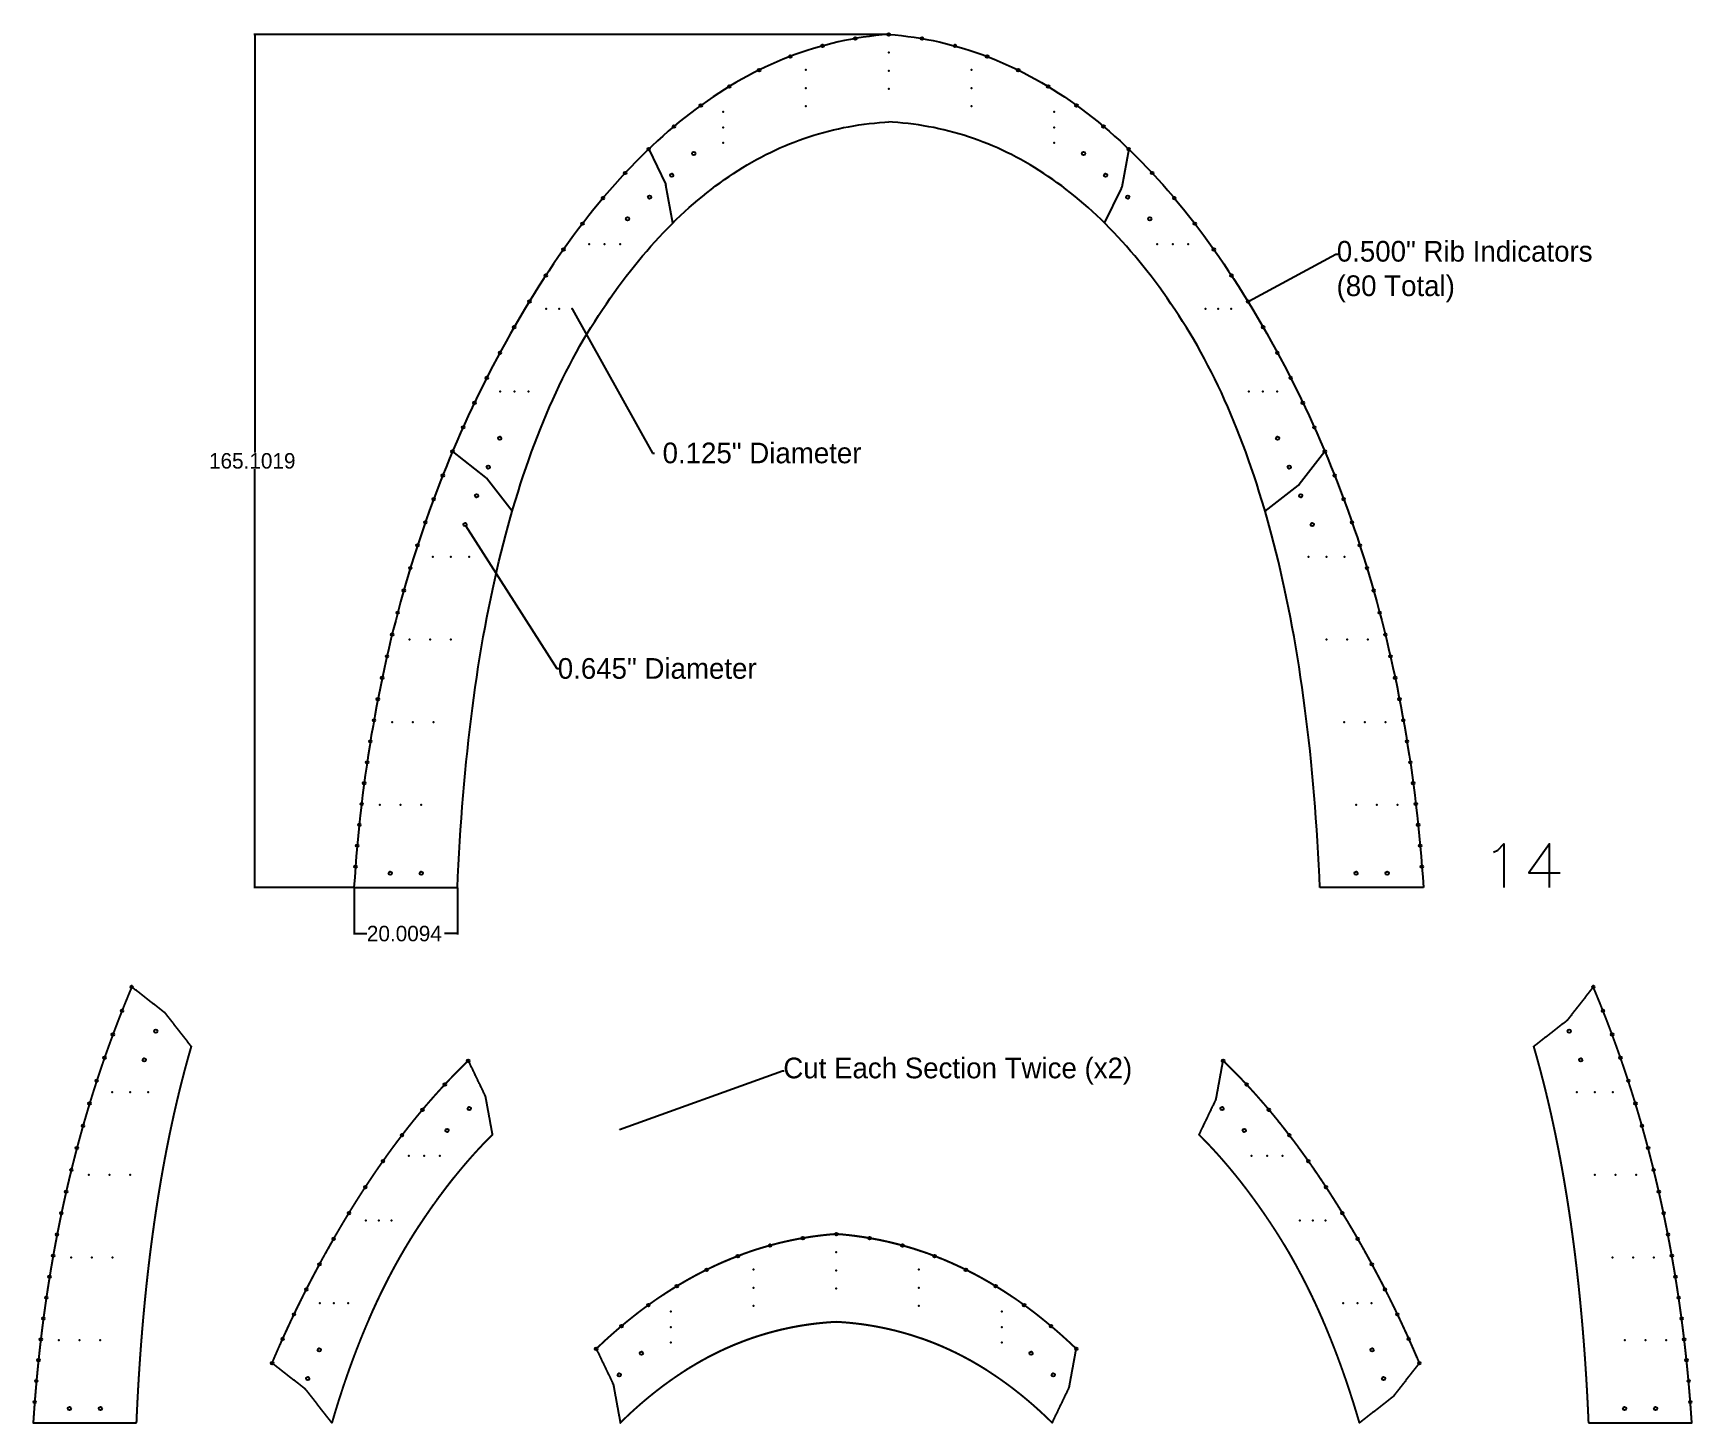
# Model space of a CAD drawing. Extents: x 1 to 322, y 1 to 270.
import ezdxf

# ---------------------------------------------------------------- set-up
doc = ezdxf.new("R2010")
doc.units = 0
doc.layers.get('0').update_dxf_attribs({"linetype": 'CONTINUOUS'})
doc.layers.get('DEFPOINTS').update_dxf_attribs({"linetype": 'CONTINUOUS'})
for name, color, linetype in [('ANNOTATION', 7, 'CONTINUOUS'), ('DRILLING', 3, 'CONTINUOUS'), ('RIB_INDICATION', 1, 'CONTINUOUS')]:
    doc.layers.add(name, color=color, linetype=linetype)
doc.dimstyles.get("Standard").update_dxf_attribs({"dimtxt": 0.18, "dimasz": 0.18, "dimexe": 0.18, "dimexo": 0.0625, "dimgap": 0.09, "dimtad": 0, "dimtih": 1, "dimtoh": 1, "dimzin": 0, "dimcen": 0.09, "dimazin": 3, "dimtfac": 1, "dimtofl": 0, "dimtmove": 0, "dimatfit": 3})

msp = doc.modelspace()

# ---------------------------------------------------------------- blocks, each defined once
blk = doc.blocks.new('*U166')
at = {"layer": 'ANNOTATION', "linetype": 'BYBLOCK'}
blk.add_line((121.21, 188.83), (121.57, 188.83), dxfattribs=at)
blk.add_lwpolyline([(105.71, 216.6), (121.21, 188.83)], dxfattribs=at)
at = {"layer": 'ANNOTATION'}
blk.add_solid([(105.69, 216.58), (105.63, 216.76), (105.74, 216.61)], dxfattribs=at)
blk.add_text(' 0.125" Diameter', height=4, dxfattribs=at).set_placement((121.66, 186.86))
blk = doc.blocks.new('*U167')
at = {"layer": 'ANNOTATION', "linetype": 'BYBLOCK'}
blk.add_line((253.4, 227.34), (253.76, 227.34), dxfattribs=at)
blk.add_lwpolyline([(236.54, 218.25), (253.4, 227.34)], dxfattribs=at)
at = {"layer": 'ANNOTATION'}
blk.add_solid([(236.55, 218.22), (236.38, 218.17), (236.52, 218.28)], dxfattribs=at)
for s, p in [('0.500" Rib Indicators', (253.57, 225.89)), ('(80 Total)', (253.52, 219.22))]:
    blk.add_text(s, height=4, dxfattribs=at).set_placement(p)
blk = doc.blocks.new('*U168')
at = {"layer": 'ANNOTATION', "linetype": 'BYBLOCK'}
blk.add_line((146.32, 69.3), (146.68, 69.3), dxfattribs=at)
blk.add_lwpolyline([(114.82, 57.9), (146.32, 69.3)], dxfattribs=at)
at = {"layer": 'ANNOTATION'}
blk.add_solid([(114.83, 57.87), (114.65, 57.84), (114.81, 57.93)], dxfattribs=at)
blk.add_text('Cut Each Section Twice (x2)', height=4, dxfattribs=at).set_placement((146.5, 67.82))
blk = doc.blocks.new('*U169')
at = {"layer": 'ANNOTATION', "linetype": 'BYBLOCK'}
blk.add_line((102.7, 147.12), (103.06, 147.12), dxfattribs=at)
blk.add_lwpolyline([(85.03, 174.84), (102.7, 147.12)], dxfattribs=at)
at = {"layer": 'ANNOTATION'}
blk.add_solid([(85.01, 174.83), (84.94, 175), (85.06, 174.86)], dxfattribs=at)
blk.add_text('0.645" Diameter', height=4, dxfattribs=at).set_placement((102.87, 145.15))
blk = doc.blocks.new('*U81')
at = {"layer": 'DRILLING'}
blk.add_point((0, 0), dxfattribs=at)
blk = doc.blocks.new('*U83')
at = {"layer": 'DRILLING', "color": 0, "linetype": 'BYBLOCK'}
for p in [(0, 0), (4, 0), (8, 0)]:
    blk.add_blockref('*U81', p, dxfattribs=at)
blk = doc.blocks.new('*U84')
at = {"layer": 'DRILLING'}
blk.add_point((0, 0), dxfattribs=at)
blk = doc.blocks.new('*U85')
at = {"layer": 'DRILLING', "color": 0, "linetype": 'BYBLOCK'}
for p in [(0, 0), (4, 0), (8, 0)]:
    blk.add_blockref('*U84', p, dxfattribs=at)
blk = doc.blocks.new('*U86')
at = {"layer": 'DRILLING'}
blk.add_point((0, 0), dxfattribs=at)
blk = doc.blocks.new('*U87')
at = {"layer": 'DRILLING', "color": 0, "linetype": 'BYBLOCK'}
for p in [(0, 0), (4, 0), (8, 0)]:
    blk.add_blockref('*U86', p, dxfattribs=at)
blk = doc.blocks.new('*U88')
at = {"layer": 'DRILLING'}
blk.add_point((0, 0), dxfattribs=at)
blk = doc.blocks.new('*U89')
at = {"layer": 'DRILLING', "color": 0, "linetype": 'BYBLOCK'}
for p in [(0, 0), (3.5, 0), (7, 0)]:
    blk.add_blockref('*U88', p, dxfattribs=at)
blk = doc.blocks.new('*U90')
at = {"layer": 'DRILLING'}
blk.add_point((0, 0), dxfattribs=at)
blk = doc.blocks.new('*U91')
at = {"layer": 'DRILLING', "color": 0, "linetype": 'BYBLOCK'}
for p in [(0, 0), (2.75, 0), (5.5, 0)]:
    blk.add_blockref('*U90', p, dxfattribs=at)
blk = doc.blocks.new('*U92')
at = {"layer": 'DRILLING'}
blk.add_point((0, 0), dxfattribs=at)
blk = doc.blocks.new('*U93')
at = {"layer": 'DRILLING', "color": 0, "linetype": 'BYBLOCK'}
for p in [(0, 0), (2.5, 0), (5, 0)]:
    blk.add_blockref('*U92', p, dxfattribs=at)
blk = doc.blocks.new('*U94')
at = {"layer": 'DRILLING'}
blk.add_point((0, 0), dxfattribs=at)
blk = doc.blocks.new('*U95')
at = {"layer": 'DRILLING', "color": 0, "linetype": 'BYBLOCK'}
for p in [(0, 0), (3, 0), (6, 0)]:
    blk.add_blockref('*U94', p, dxfattribs=at)
blk = doc.blocks.new('*U96')
at = {"layer": 'DRILLING'}
blk.add_point((0, 0), dxfattribs=at)
blk = doc.blocks.new('*U97')
at = {"layer": 'DRILLING', "color": 0, "linetype": 'BYBLOCK'}
for p in [(0, 0), (3.5, 0), (7, 0)]:
    blk.add_blockref('*U96', p, dxfattribs=at)
blk = doc.blocks.new('*U98')
at = {"layer": 'DRILLING'}
blk.add_point((0, 0), dxfattribs=at)
blk = doc.blocks.new('*U99')
at = {"layer": 'DRILLING', "color": 0, "linetype": 'BYBLOCK'}
for p in [(0, 0), (3, 0), (6, 0)]:
    blk.add_blockref('*U98', p, dxfattribs=at)
blk = doc.blocks.new('*U100')
at = {"layer": 'DRILLING'}
blk.add_point((0, 0), dxfattribs=at)
blk = doc.blocks.new('*U101')
at = {"layer": 'DRILLING', "color": 0, "linetype": 'BYBLOCK'}
for p in [(0, 0), (4, 0), (8, 0)]:
    blk.add_blockref('*U100', p, dxfattribs=at)
blk = doc.blocks.new('*U102')
at = {"layer": 'DRILLING'}
blk.add_point((0, 0), dxfattribs=at)
blk = doc.blocks.new('*U103')
at = {"layer": 'DRILLING', "color": 0, "linetype": 'BYBLOCK'}
for p in [(0, 0), (4, 0), (8, 0)]:
    blk.add_blockref('*U102', p, dxfattribs=at)
blk = doc.blocks.new('*U104')
at = {"layer": 'DRILLING'}
blk.add_point((0, 0), dxfattribs=at)
blk = doc.blocks.new('*U105')
at = {"layer": 'DRILLING', "color": 0, "linetype": 'BYBLOCK'}
for p in [(0, 0), (4, 0), (8, 0)]:
    blk.add_blockref('*U104', p, dxfattribs=at)
blk = doc.blocks.new('*U106')
at = {"layer": 'DRILLING'}
blk.add_point((0, 0), dxfattribs=at)
blk = doc.blocks.new('*U107')
at = {"layer": 'DRILLING', "color": 0, "linetype": 'BYBLOCK'}
for p in [(0, 0), (3.5, 0), (7, 0)]:
    blk.add_blockref('*U106', p, dxfattribs=at)
blk = doc.blocks.new('*U108')
at = {"layer": 'DRILLING'}
blk.add_point((0, 0), dxfattribs=at)
blk = doc.blocks.new('*U109')
at = {"layer": 'DRILLING', "color": 0, "linetype": 'BYBLOCK'}
for p in [(0, 0), (2.75, 0), (5.5, 0)]:
    blk.add_blockref('*U108', p, dxfattribs=at)
blk = doc.blocks.new('*U110')
at = {"layer": 'DRILLING'}
blk.add_point((0, 0), dxfattribs=at)
blk = doc.blocks.new('*U111')
at = {"layer": 'DRILLING', "color": 0, "linetype": 'BYBLOCK'}
for p in [(0, 0), (2.5, 0), (5, 0)]:
    blk.add_blockref('*U110', p, dxfattribs=at)
blk = doc.blocks.new('*U112')
at = {"layer": 'DRILLING'}
blk.add_point((0, 0), dxfattribs=at)
blk = doc.blocks.new('*U113')
at = {"layer": 'DRILLING', "color": 0, "linetype": 'BYBLOCK'}
for p in [(0, 0), (3, 0), (6, 0)]:
    blk.add_blockref('*U112', p, dxfattribs=at)
blk = doc.blocks.new('*U114')
at = {"layer": 'DRILLING'}
blk.add_point((0, 0), dxfattribs=at)
blk = doc.blocks.new('*U115')
at = {"layer": 'DRILLING', "color": 0, "linetype": 'BYBLOCK'}
for p in [(0, 0), (3.5, 0), (7, 0)]:
    blk.add_blockref('*U114', p, dxfattribs=at)
blk = doc.blocks.new('*U116')
at = {"layer": 'DRILLING'}
blk.add_point((0, 0), dxfattribs=at)
blk = doc.blocks.new('*U117')
at = {"layer": 'DRILLING', "color": 0, "linetype": 'BYBLOCK'}
for p in [(0, 0), (3, 0), (6, 0)]:
    blk.add_blockref('*U116', p, dxfattribs=at)
blk = doc.blocks.new('*U118')
at = {"layer": 'DRILLING'}
blk.add_point((0, 0), dxfattribs=at)
blk = doc.blocks.new('*U119')
at = {"layer": 'DRILLING', "color": 0, "linetype": 'BYBLOCK'}
for p in [(0, 0), (3.5, 0), (7, 0)]:
    blk.add_blockref('*U118', p, dxfattribs=at)
blk = doc.blocks.new('*U120')
at = {"layer": 'DRILLING'}
blk.add_point((0, 0), dxfattribs=at)
blk = doc.blocks.new('*U121')
at = {"layer": 'DRILLING', "color": 0, "linetype": 'BYBLOCK'}
for p in [(0, 0), (4, 0), (8, 0)]:
    blk.add_blockref('*U120', p, dxfattribs=at)
blk = doc.blocks.new('*U122')
at = {"layer": 'DRILLING'}
blk.add_point((0, 0), dxfattribs=at)
blk = doc.blocks.new('*U123')
at = {"layer": 'DRILLING', "color": 0, "linetype": 'BYBLOCK'}
for p in [(0, 0), (4, 0), (8, 0)]:
    blk.add_blockref('*U122', p, dxfattribs=at)
blk = doc.blocks.new('*U124')
at = {"layer": 'DRILLING'}
blk.add_point((0, 0), dxfattribs=at)
blk = doc.blocks.new('*U125')
at = {"layer": 'DRILLING', "color": 0, "linetype": 'BYBLOCK'}
for p in [(0, 0), (4, 0), (8, 0)]:
    blk.add_blockref('*U124', p, dxfattribs=at)
blk = doc.blocks.new('*U126')
at = {"layer": 'DRILLING'}
blk.add_point((0, 0), dxfattribs=at)
blk = doc.blocks.new('*U127')
at = {"layer": 'DRILLING', "color": 0, "linetype": 'BYBLOCK'}
for p in [(0, 0), (3.5, 0), (7, 0)]:
    blk.add_blockref('*U126', p, dxfattribs=at)
blk = doc.blocks.new('*U128')
at = {"layer": 'DRILLING'}
blk.add_point((0, 0), dxfattribs=at)
blk = doc.blocks.new('*U129')
at = {"layer": 'DRILLING', "color": 0, "linetype": 'BYBLOCK'}
for p in [(0, 0), (2.75, 0), (5.5, 0)]:
    blk.add_blockref('*U128', p, dxfattribs=at)
blk = doc.blocks.new('*U130')
at = {"layer": 'DRILLING'}
blk.add_point((0, 0), dxfattribs=at)
blk = doc.blocks.new('*U131')
at = {"layer": 'DRILLING', "color": 0, "linetype": 'BYBLOCK'}
for p in [(0, 0), (2.5, 0), (5, 0)]:
    blk.add_blockref('*U130', p, dxfattribs=at)
blk = doc.blocks.new('*U132')
at = {"layer": 'DRILLING'}
blk.add_point((0, 0), dxfattribs=at)
blk = doc.blocks.new('*U133')
at = {"layer": 'DRILLING', "color": 0, "linetype": 'BYBLOCK'}
for p in [(0, 0), (3, 0), (6, 0)]:
    blk.add_blockref('*U132', p, dxfattribs=at)
blk = doc.blocks.new('*U134')
at = {"layer": 'DRILLING'}
blk.add_point((0, 0), dxfattribs=at)
blk = doc.blocks.new('*U135')
at = {"layer": 'DRILLING', "color": 0, "linetype": 'BYBLOCK'}
for p in [(0, 0), (3.5, 0), (7, 0)]:
    blk.add_blockref('*U134', p, dxfattribs=at)
blk = doc.blocks.new('*U136')
at = {"layer": 'DRILLING'}
blk.add_point((0, 0), dxfattribs=at)
blk = doc.blocks.new('*U137')
at = {"layer": 'DRILLING', "color": 0, "linetype": 'BYBLOCK'}
for p in [(0, 0), (3, 0), (6, 0)]:
    blk.add_blockref('*U136', p, dxfattribs=at)
blk = doc.blocks.new('*U138')
at = {"layer": 'DRILLING'}
blk.add_point((0, 0), dxfattribs=at)
blk = doc.blocks.new('*U139')
at = {"layer": 'DRILLING', "color": 0, "linetype": 'BYBLOCK'}
for p in [(0, 0), (3.5, 0), (7, 0)]:
    blk.add_blockref('*U138', p, dxfattribs=at)
blk = doc.blocks.new('*U140')
at = {"layer": 'DRILLING'}
blk.add_point((0, 0), dxfattribs=at)
blk = doc.blocks.new('*U141')
at = {"layer": 'DRILLING', "color": 0, "linetype": 'BYBLOCK'}
for p in [(0, 0), (3, 0), (6, 0)]:
    blk.add_blockref('*U140', p, dxfattribs=at)
blk = doc.blocks.new('*U142')
at = {"layer": 'DRILLING'}
blk.add_point((0, 0), dxfattribs=at)
blk = doc.blocks.new('*U143')
at = {"layer": 'DRILLING', "color": 0, "linetype": 'BYBLOCK'}
for p in [(0, 0), (3.5, 0), (7, 0)]:
    blk.add_blockref('*U142', p, dxfattribs=at)
blk = doc.blocks.new('*U144')
at = {"layer": 'DRILLING'}
blk.add_point((0, 0), dxfattribs=at)
blk = doc.blocks.new('*U145')
at = {"layer": 'DRILLING', "color": 0, "linetype": 'BYBLOCK'}
for p in [(0, 0), (2.75, 0), (5.5, 0)]:
    blk.add_blockref('*U144', p, dxfattribs=at)
blk = doc.blocks.new('*U146')
at = {"layer": 'DRILLING'}
blk.add_point((0, 0), dxfattribs=at)
blk = doc.blocks.new('*U147')
at = {"layer": 'DRILLING', "color": 0, "linetype": 'BYBLOCK'}
for p in [(0, 0), (2.5, 0), (5, 0)]:
    blk.add_blockref('*U146', p, dxfattribs=at)
blk = doc.blocks.new('*U148')
at = {"layer": 'DRILLING'}
blk.add_point((0, 0), dxfattribs=at)
blk = doc.blocks.new('*U149')
at = {"layer": 'DRILLING', "color": 0, "linetype": 'BYBLOCK'}
for p in [(0, 0), (3, 0), (6, 0)]:
    blk.add_blockref('*U148', p, dxfattribs=at)
blk = doc.blocks.new('*U150')
at = {"layer": 'DRILLING'}
blk.add_point((0, 0), dxfattribs=at)
blk = doc.blocks.new('*U151')
at = {"layer": 'DRILLING', "color": 0, "linetype": 'BYBLOCK'}
for p in [(0, 0), (4, 0), (8, 0)]:
    blk.add_blockref('*U150', p, dxfattribs=at)
blk = doc.blocks.new('*U152')
at = {"layer": 'DRILLING'}
blk.add_point((0, 0), dxfattribs=at)
blk = doc.blocks.new('*U153')
at = {"layer": 'DRILLING', "color": 0, "linetype": 'BYBLOCK'}
for p in [(0, 0), (4, 0), (8, 0)]:
    blk.add_blockref('*U152', p, dxfattribs=at)
blk = doc.blocks.new('*U154')
at = {"layer": 'DRILLING'}
blk.add_point((0, 0), dxfattribs=at)
blk = doc.blocks.new('*U155')
at = {"layer": 'DRILLING', "color": 0, "linetype": 'BYBLOCK'}
for p in [(0, 0), (4, 0), (8, 0)]:
    blk.add_blockref('*U154', p, dxfattribs=at)
blk = doc.blocks.new('*U156')
at = {"layer": 'DRILLING'}
blk.add_point((0, 0), dxfattribs=at)
blk = doc.blocks.new('*U157')
at = {"layer": 'DRILLING', "color": 0, "linetype": 'BYBLOCK'}
for p in [(0, 0), (3.5, 0), (7, 0)]:
    blk.add_blockref('*U156', p, dxfattribs=at)
blk = doc.blocks.new('*U171')
at = {"layer": 'ANNOTATION', "color": 0}
blk.add_text('20.0094', height=3, dxfattribs=at).set_placement((65.94, 94.34))
blk = doc.blocks.new('*D158')
at = {"layer": 'ANNOTATION', "color": 0}
for p, q in [((63.45, 104.69), (63.45, 95.64)), ((83.46, 104.69), (83.46, 95.64)), ((63.63, 95.82), (65.94, 95.82)), ((83.28, 95.82), (80.97, 95.82))]:
    blk.add_line(p, q, dxfattribs=at)
for points in [[(63.63, 95.85), (63.63, 95.79), (63.45, 95.82)], [(83.28, 95.85), (83.28, 95.79), (83.46, 95.82)]]:
    blk.add_solid(points, dxfattribs=at)
at = {"layer": 'DEFPOINTS', "color": 0}
for p in [(63.45, 104.76), (83.46, 104.76), (83.46, 95.82)]:
    blk.add_point(p, dxfattribs=at)
blk.add_blockref('*U171', (0, 0))
blk = doc.blocks.new('*U170')
at = {"layer": 'ANNOTATION', "color": 0}
blk.add_text('165.1019', height=3, dxfattribs=at).set_placement((35.4, 185.83))
blk = doc.blocks.new('*D159')
at = {"layer": 'ANNOTATION', "color": 0}
for p, q in [((166.82, 269.86), (44.08, 269.86)), ((44.26, 269.68), (44.26, 188.92)), ((44.26, 104.94), (44.26, 185.7)), ((63.39, 104.76), (44.08, 104.76))]:
    blk.add_line(p, q, dxfattribs=at)
for points in [[(44.23, 269.68), (44.29, 269.68), (44.26, 269.86)], [(44.23, 104.94), (44.29, 104.94), (44.26, 104.76)]]:
    blk.add_solid(points, dxfattribs=at)
at = {"layer": 'DEFPOINTS', "color": 0}
for p in [(44.26, 269.86), (166.88, 269.86), (63.45, 104.76)]:
    blk.add_point(p, dxfattribs=at)
blk.add_blockref('*U170', (0, 0))

# ---------------------------------------------------------------- dimensions: what is measured, and where the dimension line sits
at = {"layer": 'ANNOTATION'}
dim = msp.add_linear_dim(base=(44.25944, 269.85726), p1=(63.44897, 104.75536), p2=(166.88141, 269.85726), angle=90, dimstyle='Standard', override={"dimtxt": 3}, dxfattribs=at)
dim.commit()
dim.dimension.update_dxf_attribs({"geometry": '*D159', "text_midpoint": (44.25944, 187.30631)})
dim = msp.add_linear_dim(base=(83.45837, 95.81879), p1=(63.44897, 104.75536), p2=(83.45837, 104.75536), dimstyle='Standard', override={"dimtxt": 3}, dxfattribs=at)
dim.commit()
dim.dimension.update_dxf_attribs({"geometry": '*D158', "text_midpoint": (73.45367, 95.81879)})

# ---------------------------------------------------------------- linework, layer by layer
for p, q in [((120.45125, 247.65269), (123.67954, 240.92443)), ((213.31156, 247.65269), (211.96854, 240.31188)), ((125.10465, 233.33099), (123.76162, 240.67181)), ((208.65816, 233.33099), (211.88645, 240.05925)), ((82.51251, 189.12426), (88.90342, 184.13693)), ((251.2503, 189.12426), (246.26297, 182.73335)), ((94.06388, 177.57288), (89.07656, 183.96379)), ((239.69893, 177.57288), (246.08983, 182.56021)), ((63.44897, 104.75536), (83.45837, 104.75536)), ((270.31385, 104.75536), (250.30444, 104.75536))]:
    msp.add_line(p, q)
for points in [[(166.88141, 269.85726), (165.64123, 269.75332), (164.40593, 269.62702), (163.17552, 269.47835), (161.95, 269.30733), (160.72936, 269.11395), (159.51361, 268.8982), (158.30275, 268.6601), (157.09677, 268.39964), (155.89568, 268.11681), (154.69947, 267.81163), (153.50815, 267.48408), (152.32171, 267.13418), (151.14016, 266.76191), (149.9635, 266.36728), (148.79172, 265.9503), (147.62483, 265.51095), (146.46283, 265.04924), (145.30571, 264.56517), (144.15347, 264.05875), (143.00612, 263.52996), (141.86366, 262.97881), (140.72609, 262.4053), (139.5934, 261.80943), (138.46559, 261.1912), (137.34267, 260.55061), (136.22464, 259.88766), (135.1115, 259.20235), (134.00323, 258.49468), (132.89986, 257.76464), (131.80137, 257.01225), (130.70777, 256.2375), (129.61905, 255.44038), (128.53522, 254.62091), (127.45628, 253.77908), (126.38222, 252.91488), (125.31304, 252.02833), (124.24876, 251.11941), (123.18936, 250.18814), (122.13484, 249.2345), (121.08521, 248.25851), (120.04047, 247.26015), (119.00061, 246.23943), (117.96564, 245.19636), (116.93555, 244.13092), (115.91035, 243.04312), (114.89004, 241.93296), (113.87461, 240.80044), (112.86407, 239.64556), (111.85841, 238.46832), (110.85764, 237.26872), (109.86176, 236.04676), (108.87076, 234.80244), (107.88465, 233.53576), (106.90342, 232.24672), (105.92708, 230.93532), (104.95563, 229.60156), (103.98906, 228.24543), (103.02738, 226.86695), (102.07058, 225.46611), (101.11867, 224.0429), (100.17164, 222.59734), (99.2295, 221.12941), (98.29225, 219.63913), (97.35988, 218.12648), (96.43621, 216.59879), (95.52504, 215.06336), (94.62637, 213.52019), (93.74021, 211.96929), (92.86654, 210.41065), (92.00538, 208.84427), (91.15672, 207.27015), (90.32056, 205.68829), (89.49691, 204.0987), (88.68575, 202.50137), (87.8871, 200.8963), (87.10095, 199.2835), (86.3273, 197.66296), (85.56616, 196.03468), (84.81751, 194.39866), (84.08137, 192.7549), (83.35773, 191.10341), (82.64659, 189.44418), (81.94796, 187.77721), (81.26183, 186.10251), (80.58819, 184.42007), (79.92706, 182.72989), (79.27844, 181.03197), (78.64231, 179.32631), (78.01869, 177.61292), (77.40757, 175.89179), (76.80895, 174.16292), (76.22283, 172.42632), (75.64922, 170.68197), (75.0881, 168.92989), (74.53949, 167.17008), (74.00338, 165.40252), (73.47978, 163.62723), (72.96867, 161.8442), (72.47007, 160.05343), (71.98397, 158.25493), (71.51037, 156.44868), (71.04927, 154.6347), (70.60068, 152.81299), (70.16458, 150.98353), (69.74099, 149.14634), (69.3299, 147.30141), (68.93132, 145.44874), (68.54523, 143.58834), (68.17165, 141.72019), (67.81057, 139.84431), (67.46199, 137.9607), (67.12591, 136.06934), (66.80234, 134.17025), (66.49127, 132.26342), (66.1927, 130.34885), (65.90663, 128.42655), (65.63306, 126.4965), (65.372, 124.55872), (65.12344, 122.61321), (64.88738, 120.65995), (64.66382, 118.69896), (64.45276, 116.73023), (64.25421, 114.75376), (64.06816, 112.76956), (63.89461, 110.77761), (63.73356, 108.77793), (63.58501, 106.77052), (63.44897, 104.75536)], [(166.88141, 269.85726), (168.12159, 269.75332), (169.35688, 269.62702), (170.58729, 269.47835), (171.81281, 269.30733), (173.03345, 269.11395), (174.2492, 268.8982), (175.46007, 268.6601), (176.66604, 268.39964), (177.86714, 268.11681), (179.06334, 267.81163), (180.25467, 267.48408), (181.4411, 267.13418), (182.62265, 266.76191), (183.79931, 266.36728), (184.97109, 265.9503), (186.13798, 265.51095), (187.29999, 265.04924), (188.45711, 264.56517), (189.60934, 264.05875), (190.75669, 263.52996), (191.89915, 262.97881), (193.03673, 262.4053), (194.16942, 261.80943), (195.29722, 261.1912), (196.42014, 260.55061), (197.53817, 259.88766), (198.65132, 259.20235), (199.75958, 258.49468), (200.86295, 257.76464), (201.96144, 257.01225), (203.05505, 256.2375), (204.14376, 255.44038), (205.22759, 254.62091), (206.30654, 253.77908), (207.3806, 252.91488), (208.44977, 252.02833), (209.51406, 251.11941), (210.57346, 250.18814), (211.62797, 249.2345), (212.6776, 248.25851), (213.72235, 247.26015), (214.7622, 246.23943), (215.79718, 245.19636), (216.82726, 244.13092), (217.85246, 243.04312), (218.87277, 241.93296), (219.8882, 240.80044), (220.89874, 239.64556), (221.9044, 238.46832), (222.90517, 237.26872), (223.90105, 236.04676), (224.89205, 234.80244), (225.87817, 233.53576), (226.85939, 232.24672), (227.83573, 230.93532), (228.80719, 229.60156), (229.77376, 228.24543), (230.73544, 226.86695), (231.69224, 225.46611), (232.64415, 224.0429), (233.59117, 222.59734), (234.53331, 221.12941), (235.47056, 219.63913), (236.40293, 218.12648), (237.3266, 216.59879), (238.23777, 215.06336), (239.13644, 213.52019), (240.02261, 211.96929), (240.89627, 210.41065), (241.75743, 208.84427), (242.60609, 207.27015), (243.44225, 205.68829), (244.26591, 204.0987), (245.07706, 202.50137), (245.87571, 200.8963), (246.66186, 199.2835), (247.43551, 197.66296), (248.19666, 196.03468), (248.9453, 194.39866), (249.68144, 192.7549), (250.40508, 191.10341), (251.11622, 189.44418), (251.81485, 187.77721), (252.50099, 186.10251), (253.17462, 184.42007), (253.83575, 182.72989), (254.48438, 181.03197), (255.1205, 179.32631), (255.74413, 177.61292), (256.35525, 175.89179), (256.95387, 174.16292), (257.53998, 172.42632), (258.1136, 170.68197), (258.67471, 168.92989), (259.22332, 167.17008), (259.75943, 165.40252), (260.28304, 163.62723), (260.79414, 161.8442), (261.29275, 160.05343), (261.77885, 158.25493), (262.25245, 156.44868), (262.71354, 154.6347), (263.16214, 152.81299), (263.59823, 150.98353), (264.02182, 149.14634), (264.43291, 147.30141), (264.8315, 145.44874), (265.21758, 143.58834), (265.59116, 141.72019), (265.95224, 139.84431), (266.30082, 137.9607), (266.6369, 136.06934), (266.96047, 134.17025), (267.27155, 132.26342), (267.57012, 130.34885), (267.85619, 128.42655), (268.12975, 126.4965), (268.39082, 124.55872), (268.63938, 122.61321), (268.87544, 120.65995), (269.099, 118.69896), (269.31005, 116.73023), (269.50861, 114.75376), (269.69466, 112.76956), (269.86821, 110.77761), (270.02926, 108.77793), (270.1778, 106.77052), (270.31385, 104.75536)], [(83.45837, 104.75536), (83.54994, 106.82965), (83.66311, 109.13549), (83.78684, 111.42271), (83.92112, 113.6913), (84.06594, 115.94125), (84.2213, 118.17256), (84.38719, 120.38521), (84.56359, 122.57921), (84.7505, 124.75453), (84.94792, 126.91117), (85.15582, 129.04913), (85.37421, 131.16839), (85.60307, 133.26895), (85.84238, 135.3508), (86.09215, 137.41393), (86.35235, 139.45833), (86.62297, 141.484), (86.90401, 143.49092), (87.19545, 145.47908), (87.49727, 147.44849), (87.80946, 149.39913), (88.13202, 151.33099), (88.46491, 153.24406), (88.80813, 155.13834), (89.16167, 157.01382), (89.52549, 158.87049), (89.8996, 160.70835), (90.28396, 162.52738), (90.67857, 164.32759), (91.0834, 166.10895), (91.49843, 167.87148), (91.92364, 169.61515), (92.35902, 171.33998), (92.80454, 173.04594), (93.26017, 174.73304), (93.7259, 176.40128), (94.20171, 178.05064), (94.68756, 179.68113), (95.18344, 181.29275), (95.68931, 182.88549), (96.20516, 184.45935), (96.73096, 186.01434), (97.26668, 187.55045), (97.81229, 189.06769), (98.36776, 190.56607), (98.93308, 192.04557), (99.5082, 193.50622), (100.09309, 194.94802), (100.68774, 196.37097), (101.29211, 197.7751), (101.90616, 199.1604), (102.52987, 200.52689), (103.16321, 201.87458), (103.80615, 203.2035), (104.45865, 204.51366), (105.12069, 205.80508), (105.79224, 207.07779), (106.47327, 208.3318), (107.16374, 209.56714), (107.86363, 210.78384), (108.57292, 211.98193), (109.29156, 213.16145), (110.01955, 214.32242), (110.75952, 215.46902), (111.51167, 216.60542), (112.27077, 217.72754), (113.03408, 218.83131), (113.80157, 219.91673), (114.57322, 220.98381), (115.34899, 222.03259), (116.12885, 223.06306), (116.91277, 224.07527), (117.70073, 225.06921), (118.49269, 226.04493), (119.28863, 227.00244), (120.08852, 227.94177), (120.89232, 228.86296), (121.70002, 229.76603), (122.51159, 230.65101), (123.327, 231.51795), (124.14623, 232.36689), (124.96926, 233.19785), (125.79607, 234.01089), (126.62664, 234.80606), (127.46095, 235.58339), (128.29899, 236.34293), (129.14075, 237.08475), (129.98622, 237.80888), (130.83539, 238.51539), (131.68826, 239.20434), (132.54483, 239.87577), (133.40511, 240.52976), (134.26909, 241.16637), (135.13679, 241.78565), (136.00823, 242.38767), (136.88342, 242.97249), (137.76238, 243.54019), (138.64514, 244.09082), (139.53174, 244.62445), (140.4222, 245.14114), (141.31657, 245.64097), (142.21488, 246.124), (143.11719, 246.59027), (144.02355, 247.03987), (144.93402, 247.47284), (145.84865, 247.88925), (146.7675, 248.28915), (147.69065, 248.67259), (148.61817, 249.03961), (149.55013, 249.39027), (150.4866, 249.72461), (151.42767, 250.04267), (152.37342, 250.34447), (153.32393, 250.63006), (154.27928, 250.89945), (155.23957, 251.15267), (156.20487, 251.38973), (157.17528, 251.61066), (158.15089, 251.81545), (159.13177, 252.0041), (160.11802, 252.17663), (161.10973, 252.33303), (162.10696, 252.47327), (163.10982, 252.59736), (164.11838, 252.70527), (165.1327, 252.79698), (166.15287, 252.87246), (166.88141, 252.91452)], [(250.30444, 104.75536), (250.21288, 106.82965), (250.09971, 109.13549), (249.97598, 111.42271), (249.8417, 113.6913), (249.69687, 115.94125), (249.54151, 118.17256), (249.37563, 120.38521), (249.19922, 122.57921), (249.01231, 124.75453), (248.8149, 126.91117), (248.60699, 129.04913), (248.3886, 131.16839), (248.15975, 133.26895), (247.92043, 135.3508), (247.67067, 137.41393), (247.41047, 139.45833), (247.13984, 141.484), (246.8588, 143.49092), (246.56737, 145.47908), (246.26554, 147.44849), (245.95335, 149.39913), (245.6308, 151.33099), (245.2979, 153.24406), (244.95468, 155.13834), (244.60115, 157.01382), (244.23732, 158.87049), (243.86321, 160.70835), (243.47885, 162.52738), (243.08424, 164.32759), (242.67942, 166.10895), (242.26438, 167.87148), (241.83917, 169.61515), (241.40379, 171.33998), (240.95828, 173.04594), (240.50264, 174.73304), (240.03691, 176.40128), (239.56111, 178.05064), (239.07525, 179.68113), (238.57938, 181.29275), (238.0735, 182.88549), (237.55765, 184.45935), (237.03185, 186.01434), (236.49614, 187.55045), (235.95053, 189.06769), (235.39505, 190.56607), (234.82974, 192.04557), (234.25462, 193.50622), (233.66972, 194.94802), (233.07507, 196.37097), (232.47071, 197.7751), (231.85665, 199.1604), (231.23294, 200.52689), (230.5996, 201.87458), (229.95666, 203.2035), (229.30416, 204.51366), (228.64212, 205.80508), (227.97057, 207.07779), (227.28955, 208.3318), (226.59907, 209.56714), (225.89918, 210.78384), (225.1899, 211.98193), (224.47125, 213.16145), (223.74326, 214.32242), (223.00329, 215.46902), (222.25115, 216.60542), (221.49205, 217.72754), (220.72874, 218.83131), (219.96124, 219.91673), (219.1896, 220.98381), (218.41383, 222.03259), (217.63397, 223.06306), (216.85004, 224.07527), (216.06208, 225.06921), (215.27012, 226.04493), (214.47418, 227.00244), (213.6743, 227.94177), (212.87049, 228.86296), (212.06279, 229.76603), (211.25122, 230.65101), (210.43581, 231.51795), (209.61658, 232.36689), (208.79355, 233.19785), (207.96675, 234.01089), (207.13618, 234.80606), (206.30187, 235.58339), (205.46382, 236.34293), (204.62206, 237.08475), (203.7766, 237.80888), (202.92742, 238.51539), (202.07455, 239.20434), (201.21798, 239.87577), (200.35771, 240.52976), (199.49372, 241.16637), (198.62602, 241.78565), (197.75459, 242.38767), (196.8794, 242.97249), (196.00043, 243.54019), (195.11767, 244.09082), (194.23108, 244.62445), (193.34061, 245.14114), (192.44625, 245.64097), (191.54793, 246.124), (190.64562, 246.59027), (189.73926, 247.03987), (188.8288, 247.47284), (187.91417, 247.88925), (186.99531, 248.28915), (186.07216, 248.67259), (185.14464, 249.03961), (184.21269, 249.39027), (183.27621, 249.72461), (182.33514, 250.04267), (181.38939, 250.34447), (180.43889, 250.63006), (179.48353, 250.89945), (178.52325, 251.15267), (177.55794, 251.38973), (176.58753, 251.61066), (175.61193, 251.81545), (174.63104, 252.0041), (173.64479, 252.17663), (172.65309, 252.33303), (171.65585, 252.47327), (170.65299, 252.59736), (169.64444, 252.70527), (168.63011, 252.79698), (167.60994, 252.87246), (166.88141, 252.91452)]]:
    msp.add_lwpolyline(points)
for points in [[(123.68, 240.924, 0), (123.68, 240.923, 0), (123.681, 240.921, 0), (123.682, 240.919, 0), (123.683, 240.917, 0), (123.684, 240.915, 0), (123.685, 240.913, 0), (123.686, 240.911, 0), (123.687, 240.909, 0), (123.688, 240.907, 0), (123.688, 240.905, 0), (123.689, 240.904, 0), (123.69, 240.902, 0), (123.691, 240.9, 0), (123.692, 240.898, 0), (123.693, 240.896, 0), (123.694, 240.894, 0), (123.694, 240.892, 0), (123.695, 240.89, 0), (123.696, 240.888, 0), (123.697, 240.886, 0), (123.698, 240.884, 0), (123.698, 240.882, 0), (123.699, 240.881, 0), (123.7, 240.879, 0), (123.701, 240.877, 0), (123.702, 240.875, 0), (123.703, 240.873, 0), (123.703, 240.871, 0), (123.704, 240.869, 0), (123.705, 240.867, 0), (123.706, 240.865, 0), (123.706, 240.863, 0), (123.707, 240.861, 0), (123.708, 240.859, 0), (123.709, 240.857, 0), (123.71, 240.855, 0), (123.71, 240.853, 0), (123.711, 240.851, 0), (123.712, 240.849, 0), (123.713, 240.847, 0), (123.713, 240.845, 0), (123.714, 240.843, 0), (123.715, 240.842, 0), (123.716, 240.84, 0), (123.716, 240.838, 0), (123.717, 240.836, 0), (123.718, 240.834, 0), (123.718, 240.832, 0), (123.719, 240.83, 0), (123.72, 240.828, 0), (123.721, 240.826, 0), (123.721, 240.824, 0), (123.722, 240.822, 0), (123.723, 240.82, 0), (123.723, 240.818, 0), (123.724, 240.816, 0), (123.725, 240.814, 0), (123.725, 240.812, 0), (123.726, 240.81, 0), (123.727, 240.808, 0), (123.727, 240.806, 0), (123.728, 240.804, 0), (123.729, 240.802, 0), (123.729, 240.8, 0), (123.73, 240.798, 0), (123.731, 240.796, 0), (123.731, 240.794, 0), (123.732, 240.792, 0), (123.732, 240.79, 0), (123.733, 240.788, 0), (123.734, 240.786, 0), (123.734, 240.784, 0), (123.735, 240.782, 0), (123.736, 240.78, 0), (123.736, 240.778, 0), (123.737, 240.776, 0), (123.737, 240.774, 0), (123.738, 240.772, 0), (123.739, 240.77, 0), (123.739, 240.768, 0), (123.74, 240.766, 0), (123.74, 240.764, 0), (123.741, 240.762, 0), (123.741, 240.76, 0), (123.742, 240.758, 0), (123.743, 240.756, 0), (123.743, 240.754, 0), (123.744, 240.752, 0), (123.744, 240.749, 0), (123.745, 240.747, 0), (123.745, 240.745, 0), (123.746, 240.743, 0), (123.746, 240.741, 0), (123.747, 240.739, 0), (123.747, 240.737, 0), (123.748, 240.735, 0), (123.748, 240.733, 0), (123.749, 240.731, 0), (123.749, 240.729, 0), (123.75, 240.727, 0), (123.75, 240.725, 0), (123.751, 240.723, 0), (123.751, 240.721, 0), (123.752, 240.719, 0), (123.752, 240.717, 0), (123.753, 240.715, 0), (123.753, 240.713, 0), (123.754, 240.711, 0), (123.754, 240.709, 0), (123.755, 240.707, 0), (123.755, 240.705, 0), (123.755, 240.703, 0), (123.756, 240.701, 0), (123.756, 240.699, 0), (123.757, 240.696, 0), (123.757, 240.694, 0), (123.758, 240.692, 0), (123.758, 240.69, 0), (123.758, 240.688, 0), (123.759, 240.686, 0), (123.759, 240.684, 0), (123.76, 240.682, 0), (123.76, 240.68, 0), (123.76, 240.678, 0), (123.761, 240.676, 0), (123.761, 240.674, 0), (123.762, 240.672, 0)], [(211.886, 240.059, 0), (211.887, 240.061, 0), (211.888, 240.063, 0), (211.889, 240.065, 0), (211.89, 240.067, 0), (211.891, 240.069, 0), (211.892, 240.071, 0), (211.893, 240.073, 0), (211.894, 240.074, 0), (211.894, 240.076, 0), (211.895, 240.078, 0), (211.896, 240.08, 0), (211.897, 240.082, 0), (211.898, 240.084, 0), (211.899, 240.086, 0), (211.9, 240.088, 0), (211.9, 240.09, 0), (211.901, 240.092, 0), (211.902, 240.094, 0), (211.903, 240.095, 0), (211.904, 240.097, 0), (211.905, 240.099, 0), (211.905, 240.101, 0), (211.906, 240.103, 0), (211.907, 240.105, 0), (211.908, 240.107, 0), (211.909, 240.109, 0), (211.909, 240.111, 0), (211.91, 240.113, 0), (211.911, 240.115, 0), (211.912, 240.117, 0), (211.913, 240.119, 0), (211.913, 240.121, 0), (211.914, 240.123, 0), (211.915, 240.125, 0), (211.916, 240.126, 0), (211.916, 240.128, 0), (211.917, 240.13, 0), (211.918, 240.132, 0), (211.919, 240.134, 0), (211.919, 240.136, 0), (211.92, 240.138, 0), (211.921, 240.14, 0), (211.922, 240.142, 0), (211.922, 240.144, 0), (211.923, 240.146, 0), (211.924, 240.148, 0), (211.925, 240.15, 0), (211.925, 240.152, 0), (211.926, 240.154, 0), (211.927, 240.156, 0), (211.927, 240.158, 0), (211.928, 240.16, 0), (211.929, 240.162, 0), (211.93, 240.164, 0), (211.93, 240.166, 0), (211.931, 240.168, 0), (211.932, 240.17, 0), (211.932, 240.172, 0), (211.933, 240.174, 0), (211.934, 240.176, 0), (211.934, 240.178, 0), (211.935, 240.18, 0), (211.936, 240.182, 0), (211.936, 240.184, 0), (211.937, 240.186, 0), (211.937, 240.188, 0), (211.938, 240.19, 0), (211.939, 240.192, 0), (211.939, 240.194, 0), (211.94, 240.196, 0), (211.941, 240.198, 0), (211.941, 240.2, 0), (211.942, 240.202, 0), (211.942, 240.204, 0), (211.943, 240.206, 0), (211.944, 240.208, 0), (211.944, 240.21, 0), (211.945, 240.212, 0), (211.945, 240.214, 0), (211.946, 240.216, 0), (211.947, 240.218, 0), (211.947, 240.22, 0), (211.948, 240.222, 0), (211.948, 240.224, 0), (211.949, 240.226, 0), (211.949, 240.228, 0), (211.95, 240.23, 0), (211.951, 240.232, 0), (211.951, 240.234, 0), (211.952, 240.236, 0), (211.952, 240.238, 0), (211.953, 240.24, 0), (211.953, 240.242, 0), (211.954, 240.244, 0), (211.954, 240.246, 0), (211.955, 240.248, 0), (211.955, 240.25, 0), (211.956, 240.252, 0), (211.956, 240.255, 0), (211.957, 240.257, 0), (211.957, 240.259, 0), (211.958, 240.261, 0), (211.958, 240.263, 0), (211.959, 240.265, 0), (211.959, 240.267, 0), (211.96, 240.269, 0), (211.96, 240.271, 0), (211.961, 240.273, 0), (211.961, 240.275, 0), (211.962, 240.277, 0), (211.962, 240.279, 0), (211.962, 240.281, 0), (211.963, 240.283, 0), (211.963, 240.285, 0), (211.964, 240.287, 0), (211.964, 240.289, 0), (211.965, 240.291, 0), (211.965, 240.293, 0), (211.965, 240.295, 0), (211.966, 240.297, 0), (211.966, 240.3, 0), (211.967, 240.302, 0), (211.967, 240.304, 0), (211.967, 240.306, 0), (211.968, 240.308, 0), (211.968, 240.31, 0), (211.969, 240.312, 0)], [(89.0766, 183.964, 0), (89.0754, 183.965, 0), (89.0742, 183.967, 0), (89.073, 183.968, 0), (89.0718, 183.97, 0), (89.0706, 183.971, 0), (89.0694, 183.973, 0), (89.0682, 183.974, 0), (89.067, 183.976, 0), (89.0658, 183.977, 0), (89.0645, 183.979, 0), (89.0633, 183.98, 0), (89.0621, 183.982, 0), (89.0609, 183.983, 0), (89.0596, 183.985, 0), (89.0584, 183.986, 0), (89.0572, 183.988, 0), (89.0559, 183.989, 0), (89.0547, 183.991, 0), (89.0535, 183.992, 0), (89.0522, 183.994, 0), (89.051, 183.995, 0), (89.0497, 183.997, 0), (89.0485, 183.998, 0), (89.0472, 184, 0), (89.0459, 184.001, 0), (89.0447, 184.003, 0), (89.0434, 184.004, 0), (89.0422, 184.005, 0), (89.0409, 184.007, 0), (89.0396, 184.008, 0), (89.0383, 184.01, 0), (89.037, 184.011, 0), (89.0358, 184.013, 0), (89.0345, 184.014, 0), (89.0332, 184.016, 0), (89.0319, 184.017, 0), (89.0306, 184.018, 0), (89.0293, 184.02, 0), (89.028, 184.021, 0), (89.0267, 184.023, 0), (89.0254, 184.024, 0), (89.0241, 184.026, 0), (89.0228, 184.027, 0), (89.0215, 184.028, 0), (89.0201, 184.03, 0), (89.0188, 184.031, 0), (89.0175, 184.033, 0), (89.0162, 184.034, 0), (89.0148, 184.036, 0), (89.0135, 184.037, 0), (89.0122, 184.038, 0), (89.0108, 184.04, 0), (89.0095, 184.041, 0), (89.0082, 184.043, 0), (89.0068, 184.044, 0), (89.0055, 184.045, 0), (89.0041, 184.047, 0), (89.0028, 184.048, 0), (89.0014, 184.049, 0), (89.0001, 184.051, 0), (88.9987, 184.052, 0), (88.9973, 184.054, 0), (88.996, 184.055, 0), (88.9946, 184.056, 0), (88.9932, 184.058, 0), (88.9919, 184.059, 0), (88.9905, 184.06, 0), (88.9891, 184.062, 0), (88.9877, 184.063, 0), (88.9863, 184.064, 0), (88.9849, 184.066, 0), (88.9836, 184.067, 0), (88.9822, 184.069, 0), (88.9808, 184.07, 0), (88.9794, 184.071, 0), (88.978, 184.073, 0), (88.9766, 184.074, 0), (88.9752, 184.075, 0), (88.9738, 184.077, 0), (88.9724, 184.078, 0), (88.9709, 184.079, 0), (88.9695, 184.081, 0), (88.9681, 184.082, 0), (88.9667, 184.083, 0), (88.9653, 184.084, 0), (88.9638, 184.086, 0), (88.9624, 184.087, 0), (88.961, 184.088, 0), (88.9596, 184.09, 0), (88.9581, 184.091, 0), (88.9567, 184.092, 0), (88.9552, 184.094, 0), (88.9538, 184.095, 0), (88.9524, 184.096, 0), (88.9509, 184.097, 0), (88.9495, 184.099, 0), (88.948, 184.1, 0), (88.9466, 184.101, 0), (88.9451, 184.103, 0), (88.9436, 184.104, 0), (88.9422, 184.105, 0), (88.9407, 184.106, 0), (88.9393, 184.108, 0), (88.9378, 184.109, 0), (88.9363, 184.11, 0), (88.9349, 184.111, 0), (88.9334, 184.113, 0), (88.9319, 184.114, 0), (88.9304, 184.115, 0), (88.9289, 184.116, 0), (88.9275, 184.118, 0), (88.926, 184.119, 0), (88.9245, 184.12, 0), (88.923, 184.121, 0), (88.9215, 184.122, 0), (88.92, 184.124, 0), (88.9185, 184.125, 0), (88.917, 184.126, 0), (88.9155, 184.127, 0), (88.914, 184.129, 0), (88.9125, 184.13, 0), (88.911, 184.131, 0), (88.9095, 184.132, 0), (88.908, 184.133, 0), (88.9065, 184.135, 0), (88.9049, 184.136, 0), (88.9034, 184.137, 0)], [(246.263, 182.733, 0), (246.262, 182.732, 0), (246.261, 182.73, 0), (246.259, 182.729, 0), (246.258, 182.727, 0), (246.257, 182.726, 0), (246.256, 182.724, 0), (246.255, 182.723, 0), (246.253, 182.721, 0), (246.252, 182.72, 0), (246.251, 182.718, 0), (246.25, 182.717, 0), (246.249, 182.715, 0), (246.247, 182.714, 0), (246.246, 182.712, 0), (246.245, 182.711, 0), (246.244, 182.709, 0), (246.242, 182.708, 0), (246.241, 182.706, 0), (246.24, 182.705, 0), (246.239, 182.703, 0), (246.237, 182.702, 0), (246.236, 182.7, 0), (246.235, 182.699, 0), (246.234, 182.698, 0), (246.232, 182.696, 0), (246.231, 182.695, 0), (246.23, 182.693, 0), (246.229, 182.692, 0), (246.227, 182.69, 0), (246.226, 182.689, 0), (246.225, 182.687, 0), (246.223, 182.686, 0), (246.222, 182.684, 0), (246.221, 182.683, 0), (246.22, 182.682, 0), (246.218, 182.68, 0), (246.217, 182.679, 0), (246.216, 182.677, 0), (246.214, 182.676, 0), (246.213, 182.674, 0), (246.212, 182.673, 0), (246.211, 182.671, 0), (246.209, 182.67, 0), (246.208, 182.669, 0), (246.207, 182.667, 0), (246.205, 182.666, 0), (246.204, 182.664, 0), (246.203, 182.663, 0), (246.201, 182.662, 0), (246.2, 182.66, 0), (246.199, 182.659, 0), (246.197, 182.657, 0), (246.196, 182.656, 0), (246.195, 182.655, 0), (246.193, 182.653, 0), (246.192, 182.652, 0), (246.191, 182.65, 0), (246.189, 182.649, 0), (246.188, 182.648, 0), (246.186, 182.646, 0), (246.185, 182.645, 0), (246.184, 182.644, 0), (246.182, 182.642, 0), (246.181, 182.641, 0), (246.18, 182.639, 0), (246.178, 182.638, 0), (246.177, 182.637, 0), (246.176, 182.635, 0), (246.174, 182.634, 0), (246.173, 182.633, 0), (246.171, 182.631, 0), (246.17, 182.63, 0), (246.169, 182.629, 0), (246.167, 182.627, 0), (246.166, 182.626, 0), (246.164, 182.625, 0), (246.163, 182.623, 0), (246.162, 182.622, 0), (246.16, 182.621, 0), (246.159, 182.619, 0), (246.157, 182.618, 0), (246.156, 182.617, 0), (246.155, 182.615, 0), (246.153, 182.614, 0), (246.152, 182.613, 0), (246.15, 182.611, 0), (246.149, 182.61, 0), (246.147, 182.609, 0), (246.146, 182.607, 0), (246.145, 182.606, 0), (246.143, 182.605, 0), (246.142, 182.604, 0), (246.14, 182.602, 0), (246.139, 182.601, 0), (246.137, 182.6, 0), (246.136, 182.598, 0), (246.134, 182.597, 0), (246.133, 182.596, 0), (246.132, 182.595, 0), (246.13, 182.593, 0), (246.129, 182.592, 0), (246.127, 182.591, 0), (246.126, 182.59, 0), (246.124, 182.588, 0), (246.123, 182.587, 0), (246.121, 182.586, 0), (246.12, 182.585, 0), (246.118, 182.583, 0), (246.117, 182.582, 0), (246.115, 182.581, 0), (246.114, 182.58, 0), (246.112, 182.578, 0), (246.111, 182.577, 0), (246.109, 182.576, 0), (246.108, 182.575, 0), (246.106, 182.573, 0), (246.105, 182.572, 0), (246.103, 182.571, 0), (246.102, 182.57, 0), (246.1, 182.569, 0), (246.099, 182.567, 0), (246.097, 182.566, 0), (246.096, 182.565, 0), (246.094, 182.564, 0), (246.093, 182.563, 0), (246.091, 182.561, 0), (246.09, 182.56, 0)], [(21.3956, 1.13759, 0), (21.3965, 1.15893, 0), (21.3975, 1.18027, 0), (21.3984, 1.20161, 0), (21.3994, 1.22295, 0), (21.4003, 1.24429, 0), (21.4013, 1.26563, 0), (21.4022, 1.28697, 0), (21.4031, 1.30831, 0), (21.4041, 1.32965, 0), (21.405, 1.35099, 0), (21.406, 1.37233, 0), (21.4069, 1.39367, 0), (21.4079, 1.41502, 0), (21.4088, 1.43636, 0), (21.4097, 1.4577, 0), (21.4107, 1.47904, 0), (21.4116, 1.50038, 0), (21.4126, 1.52172, 0), (21.4135, 1.54306, 0), (21.4144, 1.5644, 0), (21.4154, 1.58574, 0), (21.4163, 1.60708, 0), (21.4173, 1.62842, 0), (21.4182, 1.64976, 0), (21.4192, 1.6711, 0), (21.4201, 1.69244, 0), (21.421, 1.71378, 0), (21.422, 1.73512, 0), (21.4229, 1.75646, 0), (21.4239, 1.7778, 0), (21.4248, 1.79914, 0), (21.4257, 1.82048, 0), (21.4267, 1.84182, 0), (21.4276, 1.86316, 0), (21.4286, 1.8845, 0), (21.4295, 1.90584, 0), (21.4305, 1.92718, 0), (21.4314, 1.94852, 0), (21.4323, 1.96986, 0), (21.4333, 1.99121, 0), (21.4342, 2.01255, 0), (21.4352, 2.03389, 0), (21.4361, 2.05523, 0), (21.4371, 2.07657, 0), (21.438, 2.09791, 0), (21.4389, 2.11925, 0), (21.4399, 2.14059, 0), (21.4408, 2.16193, 0), (21.4418, 2.18327, 0), (21.4427, 2.20461, 0), (21.4436, 2.22595, 0), (21.4446, 2.24729, 0), (21.4455, 2.26863, 0), (21.4465, 2.28997, 0), (21.4474, 2.31131, 0), (21.4484, 2.33265, 0), (21.4493, 2.35399, 0), (21.4502, 2.37533, 0), (21.4512, 2.39667, 0), (21.4521, 2.41801, 0), (21.4531, 2.43935, 0), (21.454, 2.46069, 0), (21.455, 2.48203, 0), (21.4559, 2.50337, 0), (21.4568, 2.52471, 0), (21.4578, 2.54605, 0), (21.4587, 2.5674, 0), (21.4597, 2.58874, 0), (21.4606, 2.61008, 0), (21.4615, 2.63142, 0), (21.4625, 2.65276, 0), (21.4634, 2.6741, 0), (21.4644, 2.69544, 0), (21.4653, 2.71678, 0), (21.4663, 2.73812, 0), (21.4672, 2.75946, 0), (21.4681, 2.7808, 0), (21.4691, 2.80214, 0), (21.47, 2.82348, 0), (21.471, 2.84482, 0), (21.4719, 2.86616, 0), (21.4728, 2.8875, 0), (21.4738, 2.90884, 0), (21.4747, 2.93018, 0), (21.4757, 2.95152, 0), (21.4766, 2.97286, 0), (21.4776, 2.9942, 0), (21.4785, 3.01554, 0), (21.4794, 3.03688, 0), (21.4804, 3.05822, 0), (21.4813, 3.07956, 0), (21.4823, 3.1009, 0), (21.4832, 3.12224, 0), (21.4842, 3.14359, 0), (21.4851, 3.16493, 0), (21.486, 3.18627, 0), (21.487, 3.20761, 0), (21.4881, 3.23085, 0), (21.4893, 3.25458, 0), (21.4904, 3.2783, 0), (21.4916, 3.30202, 0), (21.4928, 3.32574, 0), (21.4939, 3.34947, 0), (21.4951, 3.37319, 0), (21.4962, 3.39691, 0), (21.4974, 3.42063, 0), (21.4986, 3.44436, 0), (21.4997, 3.46808, 0), (21.5009, 3.4918, 0), (21.5021, 3.51552, 0), (21.5032, 3.53925, 0), (21.5044, 3.56297, 0), (21.5056, 3.58669, 0), (21.5067, 3.61042, 0), (21.5079, 3.63414, 0), (21.5091, 3.65786, 0), (21.5102, 3.68158, 0), (21.5114, 3.70531, 0), (21.5125, 3.72903, 0), (21.5137, 3.75275, 0), (21.5149, 3.77647, 0), (21.516, 3.8002, 0), (21.5172, 3.82392, 0), (21.5184, 3.84764, 0), (21.5195, 3.87136, 0), (21.5207, 3.89509, 0), (21.5219, 3.91881, 0), (21.523, 3.94253, 0), (21.5242, 3.96626, 0), (21.5254, 3.98998, 0), (21.5265, 4.0137, 0), (21.5277, 4.03742, 0), (21.5288, 4.06115, 0), (21.53, 4.08487, 0), (21.5312, 4.10859, 0), (21.5323, 4.13231, 0), (21.5335, 4.15604, 0), (21.5347, 4.17976, 0), (21.5358, 4.20348, 0), (21.537, 4.2272, 0), (21.5382, 4.25093, 0), (21.5393, 4.27465, 0), (21.5405, 4.29837, 0), (21.5417, 4.3221, 0), (21.5428, 4.34582, 0), (21.544, 4.36954, 0), (21.5452, 4.39326, 0), (21.5463, 4.41699, 0), (21.5475, 4.44071, 0), (21.5486, 4.46443, 0), (21.5498, 4.48815, 0), (21.551, 4.51188, 0), (21.5521, 4.5356, 0), (21.5533, 4.55932, 0), (21.5545, 4.58304, 0), (21.5556, 4.60677, 0), (21.5568, 4.63049, 0), (21.558, 4.65421, 0), (21.5591, 4.67794, 0), (21.5603, 4.70166, 0), (21.5615, 4.72538, 0), (21.5626, 4.7491, 0), (21.5638, 4.77283, 0), (21.5649, 4.79655, 0), (21.5661, 4.82027, 0), (21.5673, 4.84399, 0), (21.5684, 4.86772, 0), (21.5696, 4.89144, 0), (21.5708, 4.91516, 0), (21.5719, 4.93888, 0), (21.5731, 4.96261, 0), (21.5743, 4.98633, 0), (21.5754, 5.01005, 0), (21.5766, 5.03378, 0), (21.5778, 5.0575, 0), (21.5789, 5.08122, 0), (21.5801, 5.10494, 0), (21.5812, 5.12867, 0), (21.5824, 5.15239, 0), (21.5836, 5.17611, 0), (21.5847, 5.19983, 0), (21.5859, 5.22356, 0), (21.5871, 5.24728, 0), (21.5882, 5.271, 0), (21.5894, 5.29472, 0), (21.5906, 5.31845, 0), (21.5917, 5.34217, 0), (21.5929, 5.36589, 0), (21.5941, 5.38962, 0), (21.5952, 5.41334, 0), (21.5964, 5.43706, 0), (21.5975, 5.46078, 0), (21.5987, 5.48451, 0), (21.5999, 5.50823, 0), (21.6011, 5.53184, 0), (21.6024, 5.55537, 0), (21.6036, 5.5789, 0), (21.6049, 5.60243, 0), (21.6062, 5.62596, 0), (21.6075, 5.64949, 0), (21.6087, 5.67302, 0), (21.61, 5.69655, 0), (21.6113, 5.72009, 0), (21.6126, 5.74362, 0), (21.6138, 5.76715, 0), (21.6151, 5.79068, 0), (21.6164, 5.81421, 0), (21.6177, 5.83774, 0), (21.6189, 5.86127, 0), (21.6202, 5.8848, 0), (21.6215, 5.90833, 0), (21.6227, 5.93186, 0), (21.624, 5.9554, 0), (21.6253, 5.97893, 0), (21.6266, 6.00246, 0), (21.6278, 6.02599, 0), (21.6291, 6.04952, 0), (21.6304, 6.07305, 0), (21.6317, 6.09658, 0), (21.6329, 6.12011, 0), (21.6342, 6.14364, 0), (21.6355, 6.16718, 0), (21.6367, 6.19071, 0), (21.638, 6.21424, 0), (21.6393, 6.23777, 0), (21.6406, 6.2613, 0), (21.6418, 6.28483, 0), (21.6431, 6.30836, 0), (21.6444, 6.33189, 0), (21.6457, 6.35542, 0), (21.6469, 6.37896, 0), (21.6482, 6.40249, 0), (21.6495, 6.42602, 0), (21.6507, 6.44955, 0), (21.652, 6.47308, 0), (21.6533, 6.49661, 0), (21.6546, 6.52014, 0), (21.6558, 6.54367, 0), (21.6571, 6.5672, 0), (21.6584, 6.59074, 0), (21.6597, 6.61427, 0), (21.6609, 6.6378, 0), (21.6622, 6.66133, 0), (21.6635, 6.68486, 0), (21.6647, 6.70839, 0), (21.666, 6.73192, 0), (21.6673, 6.75545, 0), (21.6686, 6.77898, 0), (21.6698, 6.80251, 0), (21.6711, 6.82605, 0), (21.6724, 6.84958, 0), (21.6737, 6.87311, 0), (21.6749, 6.89664, 0), (21.6762, 6.92017, 0), (21.6775, 6.9437, 0), (21.6788, 6.96723, 0), (21.68, 6.99076, 0), (21.6813, 7.01429, 0), (21.6826, 7.03783, 0), (21.6838, 7.06136, 0), (21.6851, 7.08489, 0), (21.6864, 7.10842, 0), (21.6877, 7.13195, 0), (21.6889, 7.15548, 0), (21.6902, 7.17901, 0), (21.6915, 7.20254, 0), (21.6928, 7.22607, 0), (21.694, 7.24961, 0), (21.6953, 7.27314, 0), (21.6966, 7.29667, 0), (21.6978, 7.3202, 0), (21.6991, 7.34373, 0), (21.7004, 7.36726, 0), (21.7017, 7.39079, 0), (21.7029, 7.41432, 0), (21.7042, 7.43785, 0), (21.7055, 7.46139, 0), (21.7068, 7.48492, 0), (21.708, 7.50845, 0), (21.7093, 7.53198, 0), (21.7106, 7.55551, 0), (21.7118, 7.57904, 0), (21.7131, 7.60257, 0), (21.7144, 7.6261, 0), (21.7157, 7.64963, 0), (21.7169, 7.67316, 0), (21.7182, 7.6967, 0), (21.7195, 7.72023, 0), (21.7208, 7.74376, 0), (21.722, 7.76729, 0), (21.7233, 7.79082, 0), (21.7246, 7.81427, 0), (21.726, 7.83761, 0), (21.7274, 7.86095, 0), (21.7288, 7.88429, 0), (21.7301, 7.90763, 0), (21.7315, 7.93097, 0), (21.7329, 7.95431, 0), (21.7343, 7.97765, 0), (21.7357, 8.00099, 0), (21.7371, 8.02433, 0), (21.7384, 8.04767, 0), (21.7398, 8.07101, 0), (21.7412, 8.09435, 0), (21.7426, 8.11769, 0), (21.744, 8.14103, 0), (21.7453, 8.16437, 0), (21.7467, 8.18771, 0), (21.7481, 8.21104, 0), (21.7495, 8.23438, 0), (21.7509, 8.25772, 0), (21.7523, 8.28106, 0), (21.7536, 8.3044, 0), (21.755, 8.32774, 0), (21.7564, 8.35108, 0), (21.7578, 8.37442, 0), (21.7592, 8.39776, 0), (21.7605, 8.4211, 0), (21.7619, 8.44444, 0), (21.7633, 8.46778, 0), (21.7647, 8.49112, 0), (21.7661, 8.51446, 0), (21.7674, 8.5378, 0), (21.7688, 8.56114, 0), (21.7702, 8.58448, 0), (21.7716, 8.60781, 0), (21.773, 8.63115, 0), (21.7744, 8.65449, 0), (21.7757, 8.67783, 0), (21.7771, 8.70117, 0), (21.7785, 8.72451, 0), (21.7799, 8.74785, 0), (21.7813, 8.77119, 0), (21.7826, 8.79453, 0), (21.784, 8.81787, 0), (21.7854, 8.84121, 0), (21.7868, 8.86455, 0), (21.7882, 8.88789, 0), (21.7896, 8.91123, 0), (21.7909, 8.93457, 0), (21.7923, 8.95791, 0), (21.7937, 8.98125, 0), (21.7951, 9.00458, 0), (21.7965, 9.02792, 0), (21.7978, 9.05126, 0), (21.7992, 9.0746, 0), (21.8006, 9.09794, 0), (21.802, 9.12128, 0), (21.8034, 9.14462, 0), (21.8047, 9.16796, 0), (21.8061, 9.1913, 0), (21.8075, 9.21464, 0), (21.8089, 9.23798, 0), (21.8103, 9.26132, 0), (21.8117, 9.28466, 0), (21.813, 9.308, 0), (21.8144, 9.33134, 0), (21.8158, 9.35468, 0), (21.8172, 9.37802, 0), (21.8186, 9.40135, 0), (21.8199, 9.42469, 0), (21.8213, 9.44803, 0), (21.8227, 9.47137, 0), (21.8241, 9.49471, 0), (21.8255, 9.51805, 0), (21.8269, 9.54139, 0), (21.8282, 9.56473, 0), (21.8296, 9.58807, 0), (21.831, 9.61141, 0), (21.8324, 9.63475, 0), (21.8338, 9.65809, 0), (21.8351, 9.68143, 0), (21.8365, 9.70477, 0), (21.8379, 9.72811, 0), (21.8393, 9.75145, 0), (21.8407, 9.77479, 0), (21.842, 9.79812, 0), (21.8434, 9.82146, 0), (21.8448, 9.8448, 0), (21.8462, 9.86814, 0), (21.8476, 9.89148, 0), (21.849, 9.91482, 0), (21.8503, 9.93816, 0), (21.8517, 9.9615, 0), (21.8531, 9.98484, 0), (21.8545, 10.0082, 0), (21.8559, 10.0315, 0), (21.8572, 10.0549, 0), (21.8586, 10.0782, 0), (21.8601, 10.1013, 0), (21.8616, 10.1245, 0), (21.8631, 10.1476, 0), (21.8646, 10.1708, 0), (21.8661, 10.1939, 0), (21.8676, 10.217, 0), (21.8691, 10.2402, 0), (21.8706, 10.2633, 0), (21.8721, 10.2865, 0), (21.8735, 10.3096, 0), (21.875, 10.3328, 0), (21.8765, 10.3559, 0), (21.878, 10.3791, 0), (21.8795, 10.4022, 0), (21.881, 10.4254, 0), (21.8825, 10.4485, 0), (21.884, 10.4717, 0), (21.8855, 10.4948, 0), (21.887, 10.518, 0), (21.8884, 10.5411, 0), (21.8899, 10.5643, 0), (21.8914, 10.5874, 0), (21.8929, 10.6106, 0), (21.8944, 10.6337, 0), (21.8959, 10.6569, 0), (21.8974, 10.68, 0), (21.8989, 10.7031, 0), (21.9004, 10.7263, 0), (21.9019, 10.7494, 0), (21.9033, 10.7726, 0), (21.9048, 10.7957, 0), (21.9063, 10.8189, 0), (21.9078, 10.842, 0), (21.9093, 10.8652, 0), (21.9108, 10.8883, 0), (21.9123, 10.9115, 0), (21.9138, 10.9346, 0), (21.9153, 10.9578, 0), (21.9168, 10.9809, 0), (21.9182, 11.0041, 0), (21.9197, 11.0272, 0), (21.9212, 11.0504, 0), (21.9227, 11.0735, 0), (21.9242, 11.0967, 0), (21.9257, 11.1198, 0), (21.9272, 11.143, 0), (21.9287, 11.1661, 0), (21.9302, 11.1892, 0), (21.9317, 11.2124, 0), (21.9331, 11.2355, 0), (21.9346, 11.2587, 0), (21.9361, 11.2818, 0), (21.9376, 11.305, 0), (21.9391, 11.3281, 0), (21.9406, 11.3513, 0), (21.9421, 11.3744, 0), (21.9436, 11.3976, 0), (21.9451, 11.4207, 0), (21.9466, 11.4439, 0), (21.948, 11.467, 0), (21.9495, 11.4902, 0), (21.951, 11.5133, 0), (21.9525, 11.5365, 0), (21.954, 11.5596, 0), (21.9555, 11.5828, 0), (21.957, 11.6059, 0), (21.9585, 11.6291, 0), (21.96, 11.6522, 0), (21.9615, 11.6753, 0), (21.9629, 11.6985, 0), (21.9644, 11.7216, 0), (21.9659, 11.7448, 0), (21.9674, 11.7679, 0), (21.9689, 11.7911, 0), (21.9704, 11.8142, 0), (21.9719, 11.8374, 0), (21.9734, 11.8605, 0), (21.9749, 11.8837, 0), (21.9764, 11.9068, 0), (21.9778, 11.93, 0), (21.9793, 11.9531, 0), (21.9808, 11.9763, 0), (21.9823, 11.9994, 0), (21.9838, 12.0226, 0), (21.9853, 12.0457, 0), (21.9868, 12.0689, 0), (21.9883, 12.092, 0), (21.9898, 12.1152, 0), (21.9913, 12.1383, 0), (21.9927, 12.1614, 0), (21.9942, 12.1846, 0), (21.9957, 12.2077, 0), (21.9972, 12.2309, 0), (21.9987, 12.254, 0), (22.0002, 12.2772, 0), (22.0017, 12.3003, 0), (22.0032, 12.3235, 0), (22.0048, 12.3464, 0), (22.0064, 12.3694, 0), (22.008, 12.3924, 0), (22.0096, 12.4153, 0), (22.0112, 12.4383, 0), (22.0128, 12.4612, 0), (22.0144, 12.4842, 0), (22.016, 12.5071, 0), (22.0176, 12.5301, 0), (22.0192, 12.553, 0), (22.0208, 12.576, 0), (22.0224, 12.599, 0), (22.024, 12.6219, 0), (22.0255, 12.6449, 0), (22.0271, 12.6678, 0), (22.0287, 12.6908, 0), (22.0303, 12.7137, 0), (22.0319, 12.7367, 0), (22.0335, 12.7596, 0), (22.0351, 12.7826, 0), (22.0367, 12.8056, 0), (22.0383, 12.8285, 0), (22.0399, 12.8515, 0), (22.0415, 12.8744, 0), (22.0431, 12.8974, 0), (22.0447, 12.9203, 0), (22.0463, 12.9433, 0), (22.0479, 12.9662, 0), (22.0495, 12.9892, 0), (22.0511, 13.0122, 0), (22.0527, 13.0351, 0), (22.0543, 13.0581, 0), (22.0559, 13.081, 0), (22.0575, 13.104, 0), (22.0591, 13.1269, 0), (22.0607, 13.1499, 0), (22.0623, 13.1728, 0), (22.0639, 13.1958, 0), (22.0655, 13.2188, 0), (22.0671, 13.2417, 0), (22.0687, 13.2647, 0), (22.0703, 13.2876, 0), (22.0719, 13.3106, 0), (22.0735, 13.3335, 0), (22.0751, 13.3565, 0), (22.0767, 13.3795, 0), (22.0783, 13.4024, 0), (22.0799, 13.4254, 0), (22.0815, 13.4483, 0), (22.0831, 13.4713, 0), (22.0847, 13.4942, 0), (22.0863, 13.5172, 0), (22.0879, 13.5401, 0), (22.0895, 13.5631, 0), (22.0911, 13.5861, 0), (22.0927, 13.609, 0), (22.0943, 13.632, 0), (22.0959, 13.6549, 0), (22.0975, 13.6779, 0), (22.0991, 13.7008, 0), (22.1007, 13.7238, 0), (22.1023, 13.7467, 0), (22.1039, 13.7697, 0), (22.1055, 13.7927, 0), (22.1071, 13.8156, 0), (22.1087, 13.8386, 0), (22.1103, 13.8615, 0), (22.1119, 13.8845, 0), (22.1135, 13.9074, 0), (22.1151, 13.9304, 0), (22.1167, 13.9533, 0), (22.1183, 13.9763, 0), (22.1199, 13.9993, 0), (22.1214, 14.0222, 0), (22.123, 14.0452, 0), (22.1246, 14.0681, 0), (22.1262, 14.0911, 0), (22.1278, 14.114, 0), (22.1294, 14.137, 0), (22.131, 14.1599, 0), (22.1326, 14.1829, 0), (22.1342, 14.2059, 0), (22.1358, 14.2288, 0), (22.1374, 14.2518, 0), (22.139, 14.2747, 0), (22.1406, 14.2977, 0), (22.1422, 14.3206, 0), (22.1438, 14.3436, 0), (22.1454, 14.3666, 0), (22.147, 14.3895, 0), (22.1486, 14.4125, 0), (22.1502, 14.4354, 0), (22.1518, 14.4584, 0), (22.1534, 14.4813, 0), (22.155, 14.5043, 0), (22.1566, 14.5272, 0), (22.1582, 14.5502, 0), (22.1599, 14.573, 0), (22.1616, 14.5958, 0), (22.1633, 14.6185, 0), (22.165, 14.6413, 0), (22.1667, 14.6641, 0), (22.1684, 14.6868, 0), (22.1701, 14.7096, 0), (22.1718, 14.7323, 0), (22.1735, 14.7551, 0), (22.1753, 14.7779, 0), (22.177, 14.8006, 0), (22.1787, 14.8234, 0), (22.1804, 14.8462, 0), (22.1821, 14.8689, 0), (22.1838, 14.8917, 0), (22.1855, 14.9145, 0), (22.1872, 14.9372, 0), (22.1889, 14.96, 0), (22.1906, 14.9828, 0), (22.1923, 15.0055, 0), (22.194, 15.0283, 0), (22.1957, 15.051, 0), (22.1974, 15.0738, 0), (22.1991, 15.0966, 0), (22.2009, 15.1193, 0), (22.2026, 15.1421, 0), (22.2043, 15.1649, 0), (22.206, 15.1876, 0), (22.2077, 15.2104, 0), (22.2094, 15.2332, 0), (22.2111, 15.2559, 0), (22.2128, 15.2787, 0), (22.2145, 15.3014, 0), (22.2162, 15.3242, 0), (22.2179, 15.347, 0), (22.2196, 15.3697, 0), (22.2213, 15.3925, 0), (22.223, 15.4153, 0), (22.2247, 15.438, 0), (22.2265, 15.4608, 0), (22.2282, 15.4836, 0), (22.2299, 15.5063, 0), (22.2316, 15.5291, 0), (22.2333, 15.5518, 0), (22.235, 15.5746, 0), (22.2367, 15.5974, 0), (22.2384, 15.6201, 0), (22.2401, 15.6429, 0), (22.2418, 15.6657, 0), (22.2435, 15.6884, 0), (22.2452, 15.7112, 0), (22.2469, 15.734, 0), (22.2486, 15.7567, 0), (22.2503, 15.7795, 0), (22.2521, 15.8023, 0), (22.2538, 15.825, 0), (22.2555, 15.8478, 0), (22.2572, 15.8705, 0), (22.2589, 15.8933, 0), (22.2606, 15.9161, 0), (22.2623, 15.9388, 0), (22.264, 15.9616, 0), (22.2657, 15.9844, 0), (22.2674, 16.0071, 0), (22.2691, 16.0299, 0), (22.2708, 16.0527, 0), (22.2725, 16.0754, 0), (22.2742, 16.0982, 0), (22.2759, 16.1209, 0), (22.2777, 16.1437, 0), (22.2794, 16.1665, 0), (22.2811, 16.1892, 0), (22.2828, 16.212, 0), (22.2845, 16.2348, 0), (22.2862, 16.2575, 0), (22.2879, 16.2803, 0), (22.2896, 16.3031, 0), (22.2913, 16.3258, 0), (22.293, 16.3486, 0), (22.2947, 16.3714, 0), (22.2964, 16.3941, 0), (22.2981, 16.4169, 0), (22.2998, 16.4396, 0), (22.3015, 16.4624, 0), (22.3033, 16.4852, 0), (22.305, 16.5079, 0), (22.3067, 16.5307, 0), (22.3084, 16.5535, 0), (22.3101, 16.5762, 0), (22.3118, 16.599, 0), (22.3135, 16.6218, 0), (22.3152, 16.6445, 0), (22.3169, 16.6673, 0), (22.3186, 16.69, 0), (22.3203, 16.7128, 0), (22.322, 16.7356, 0), (22.3237, 16.7583, 0), (22.3255, 16.781, 0), (22.3273, 16.8036, 0), (22.3291, 16.8261, 0), (22.331, 16.8487, 0), (22.3328, 16.8713, 0), (22.3346, 16.8938, 0), (22.3364, 16.9164, 0), (22.3382, 16.939, 0), (22.34, 16.9616, 0), (22.3418, 16.9841, 0), (22.3437, 17.0067, 0), (22.3455, 17.0293, 0), (22.3473, 17.0518, 0), (22.3491, 17.0744, 0), (22.3509, 17.097, 0), (22.3527, 17.1196, 0), (22.3545, 17.1421, 0), (22.3564, 17.1647, 0), (22.3582, 17.1873, 0), (22.36, 17.2099, 0), (22.3618, 17.2324, 0), (22.3636, 17.255, 0), (22.3654, 17.2776, 0), (22.3672, 17.3001, 0), (22.3691, 17.3227, 0), (22.3709, 17.3453, 0), (22.3727, 17.3679, 0), (22.3745, 17.3904, 0), (22.3763, 17.413, 0), (22.3781, 17.4356, 0), (22.38, 17.4581, 0), (22.3818, 17.4807, 0), (22.3836, 17.5033, 0), (22.3854, 17.5259, 0), (22.3872, 17.5484, 0), (22.389, 17.571, 0), (22.3908, 17.5936, 0), (22.3927, 17.6161, 0), (22.3945, 17.6387, 0), (22.3963, 17.6613, 0), (22.3981, 17.6839, 0), (22.3999, 17.7064, 0), (22.4017, 17.729, 0), (22.4035, 17.7516, 0), (22.4054, 17.7742, 0), (22.4072, 17.7967, 0), (22.409, 17.8193, 0), (22.4108, 17.8419, 0), (22.4126, 17.8644, 0), (22.4144, 17.887, 0), (22.4162, 17.9096, 0), (22.4181, 17.9322, 0), (22.4199, 17.9547, 0), (22.4217, 17.9773, 0), (22.4235, 17.9999, 0), (22.4253, 18.0224, 0), (22.4271, 18.045, 0), (22.429, 18.0676, 0), (22.4308, 18.0902, 0), (22.4326, 18.1127, 0), (22.4344, 18.1353, 0), (22.4362, 18.1579, 0), (22.438, 18.1804, 0), (22.4398, 18.203, 0), (22.4417, 18.2256, 0), (22.4435, 18.2482, 0), (22.4453, 18.2707, 0), (22.4471, 18.2933, 0), (22.4489, 18.3159, 0), (22.4507, 18.3384, 0), (22.4525, 18.361, 0), (22.4544, 18.3836, 0), (22.4562, 18.4062, 0), (22.458, 18.4287, 0), (22.4598, 18.4513, 0), (22.4616, 18.4739, 0), (22.4634, 18.4965, 0), (22.4653, 18.519, 0), (22.4671, 18.5416, 0), (22.4689, 18.5642, 0), (22.4707, 18.5867, 0), (22.4725, 18.6093, 0), (22.4743, 18.6319, 0), (22.4761, 18.6545, 0), (22.478, 18.677, 0), (22.4798, 18.6996, 0), (22.4816, 18.7222, 0), (22.4834, 18.7447, 0), (22.4852, 18.7673, 0), (22.487, 18.7899, 0), (22.4888, 18.8125, 0), (22.4907, 18.835, 0), (22.4925, 18.8576, 0), (22.4943, 18.8802, 0), (22.4961, 18.9027, 0), (22.4979, 18.9253, 0), (22.4997, 18.9479, 0), (22.5016, 18.9704, 0), (22.5035, 18.9928, 0), (22.5054, 19.0151, 0), (22.5074, 19.0375, 0), (22.5093, 19.0599, 0), (22.5112, 19.0823, 0), (22.5131, 19.1047, 0), (22.5151, 19.127, 0), (22.517, 19.1494, 0), (22.5189, 19.1718, 0), (22.5208, 19.1942, 0), (22.5227, 19.2166, 0), (22.5247, 19.2389, 0), (22.5266, 19.2613, 0), (22.5285, 19.2837, 0), (22.5304, 19.3061, 0), (22.5324, 19.3285, 0), (22.5343, 19.3508, 0), (22.5362, 19.3732, 0), (22.5381, 19.3956, 0), (22.5401, 19.418, 0), (22.542, 19.4404, 0), (22.5439, 19.4627, 0), (22.5458, 19.4851, 0), (22.5477, 19.5075, 0), (22.5497, 19.5299, 0), (22.5516, 19.5523, 0), (22.5535, 19.5746, 0), (22.5554, 19.597, 0), (22.5574, 19.6194, 0), (22.5593, 19.6418, 0), (22.5612, 19.6642, 0), (22.5631, 19.6865, 0), (22.565, 19.7089, 0), (22.567, 19.7313, 0), (22.5689, 19.7537, 0), (22.5708, 19.7761, 0), (22.5727, 19.7984, 0), (22.5747, 19.8208, 0), (22.5766, 19.8432, 0), (22.5785, 19.8656, 0), (22.5804, 19.888, 0), (22.5824, 19.9103, 0), (22.5843, 19.9327, 0), (22.5862, 19.9551, 0), (22.5881, 19.9775, 0), (22.59, 19.9999, 0), (22.592, 20.0222, 0), (22.5939, 20.0446, 0), (22.5958, 20.067, 0), (22.5977, 20.0894, 0), (22.5997, 20.1118, 0), (22.6016, 20.1341, 0), (22.6035, 20.1565, 0), (22.6054, 20.1789, 0), (22.6074, 20.2013, 0), (22.6093, 20.2237, 0), (22.6112, 20.246, 0), (22.6131, 20.2684, 0), (22.615, 20.2908, 0), (22.617, 20.3132, 0), (22.6189, 20.3356, 0), (22.6208, 20.3579, 0), (22.6227, 20.3803, 0), (22.6247, 20.4027, 0), (22.6266, 20.4251, 0), (22.6285, 20.4475, 0), (22.6304, 20.4698, 0), (22.6324, 20.4922, 0), (22.6343, 20.5146, 0), (22.6362, 20.537, 0), (22.6381, 20.5594, 0), (22.64, 20.5817, 0), (22.642, 20.6041, 0), (22.6439, 20.6265, 0), (22.6458, 20.6489, 0), (22.6477, 20.6713, 0), (22.6497, 20.6936, 0), (22.6516, 20.716, 0), (22.6535, 20.7384, 0), (22.6554, 20.7608, 0), (22.6574, 20.7832, 0), (22.6593, 20.8055, 0), (22.6612, 20.8279, 0), (22.6631, 20.8503, 0), (22.665, 20.8727, 0), (22.667, 20.8951, 0), (22.6689, 20.9174, 0), (22.6708, 20.9398, 0), (22.6727, 20.9622, 0), (22.6747, 20.9846, 0), (22.6766, 21.007, 0), (22.6785, 21.0293, 0), (22.6804, 21.0517, 0), (22.6824, 21.0741, 0), (22.6843, 21.0965, 0), (22.6862, 21.1189, 0), (22.6881, 21.1412, 0), (22.6902, 21.1634, 0), (22.6922, 21.1856, 0), (22.6942, 21.2078, 0), (22.6963, 21.2299, 0), (22.6983, 21.2521, 0), (22.7003, 21.2743, 0), (22.7024, 21.2965, 0), (22.7044, 21.3187, 0), (22.7064, 21.3409, 0), (22.7085, 21.3631, 0), (22.7105, 21.3853, 0), (22.7125, 21.4074, 0), (22.7145, 21.4296, 0), (22.7166, 21.4518, 0), (22.7186, 21.474, 0), (22.7206, 21.4962, 0), (22.7227, 21.5184, 0), (22.7247, 21.5406, 0), (22.7267, 21.5628, 0), (22.7288, 21.5849, 0), (22.7308, 21.6071, 0), (22.7328, 21.6293, 0), (22.7349, 21.6515, 0), (22.7369, 21.6737, 0), (22.7389, 21.6959, 0), (22.7409, 21.7181, 0), (22.743, 21.7403, 0), (22.745, 21.7624, 0), (22.747, 21.7846, 0), (22.7491, 21.8068, 0), (22.7511, 21.829, 0), (22.7531, 21.8512, 0), (22.7552, 21.8734, 0), (22.7572, 21.8956, 0), (22.7592, 21.9178, 0), (22.7613, 21.94, 0), (22.7633, 21.9621, 0), (22.7653, 21.9843, 0), (22.7674, 22.0065, 0), (22.7694, 22.0287, 0), (22.7714, 22.0509, 0), (22.7734, 22.0731, 0), (22.7755, 22.0953, 0), (22.7775, 22.1175, 0), (22.7795, 22.1396, 0), (22.7816, 22.1618, 0), (22.7836, 22.184, 0), (22.7856, 22.2062, 0), (22.7877, 22.2284, 0), (22.7897, 22.2506, 0), (22.7917, 22.2728, 0), (22.7938, 22.295, 0), (22.7958, 22.3171, 0), (22.7978, 22.3393, 0), (22.7998, 22.3615, 0), (22.8019, 22.3837, 0), (22.8039, 22.4059, 0), (22.8059, 22.4281, 0), (22.808, 22.4503, 0), (22.81, 22.4725, 0), (22.812, 22.4946, 0), (22.8141, 22.5168, 0), (22.8161, 22.539, 0), (22.8181, 22.5612, 0), (22.8202, 22.5834, 0), (22.8222, 22.6056, 0), (22.8242, 22.6278, 0), (22.8263, 22.65, 0), (22.8283, 22.6721, 0), (22.8303, 22.6943, 0), (22.8323, 22.7165, 0), (22.8344, 22.7387, 0), (22.8364, 22.7609, 0), (22.8384, 22.7831, 0), (22.8405, 22.8053, 0), (22.8425, 22.8275, 0), (22.8445, 22.8496, 0), (22.8466, 22.8718, 0), (22.8486, 22.894, 0), (22.8506, 22.9162, 0), (22.8527, 22.9384, 0), (22.8547, 22.9606, 0), (22.8567, 22.9828, 0), (22.8587, 23.005, 0), (22.8608, 23.0271, 0), (22.8628, 23.0493, 0), (22.8648, 23.0715, 0), (22.8669, 23.0937, 0), (22.8689, 23.1159, 0), (22.8709, 23.1381, 0), (22.873, 23.1603, 0), (22.875, 23.1825, 0), (22.877, 23.2046, 0), (22.8791, 23.2268, 0), (22.8811, 23.249, 0), (22.8831, 23.2712, 0), (22.8852, 23.2934, 0), (22.8873, 23.3154, 0), (22.8894, 23.3374, 0), (22.8916, 23.3594, 0), (22.8937, 23.3814, 0), (22.8958, 23.4034, 0), (22.898, 23.4254, 0), (22.9001, 23.4474, 0), (22.9023, 23.4694, 0), (22.9044, 23.4914, 0), (22.9065, 23.5134, 0), (22.9087, 23.5354, 0), (22.9108, 23.5573, 0), (22.913, 23.5793, 0), (22.9151, 23.6013, 0), (22.9172, 23.6233, 0), (22.9194, 23.6453, 0), (22.9215, 23.6673, 0), (22.9237, 23.6893, 0), (22.9258, 23.7113, 0), (22.9279, 23.7333, 0), (22.9301, 23.7553, 0), (22.9322, 23.7773, 0), (22.9343, 23.7993, 0), (22.9365, 23.8213, 0), (22.9386, 23.8433, 0), (22.9408, 23.8653, 0), (22.9429, 23.8873, 0), (22.945, 23.9093, 0), (22.9472, 23.9313, 0), (22.9493, 23.9533, 0), (22.9515, 23.9753, 0), (22.9536, 23.9973, 0), (22.9557, 24.0193, 0), (22.9579, 24.0412, 0), (22.96, 24.0632, 0), (22.9622, 24.0852, 0), (22.9643, 24.1072, 0), (22.9664, 24.1292, 0), (22.9686, 24.1512, 0), (22.9707, 24.1732, 0), (22.9728, 24.1952, 0), (22.975, 24.2172, 0), (22.9771, 24.2392, 0), (22.9793, 24.2612, 0), (22.9814, 24.2832, 0), (22.9835, 24.3052, 0), (22.9857, 24.3272, 0), (22.9878, 24.3492, 0), (22.99, 24.3712, 0), (22.9921, 24.3932, 0), (22.9942, 24.4152, 0), (22.9964, 24.4372, 0), (22.9985, 24.4592, 0), (23.0007, 24.4812, 0), (23.0028, 24.5032, 0), (23.0049, 24.5251, 0), (23.0071, 24.5471, 0), (23.0092, 24.5691, 0), (23.0113, 24.5911, 0), (23.0135, 24.6131, 0), (23.0156, 24.6351, 0), (23.0178, 24.6571, 0), (23.0199, 24.6791, 0), (23.022, 24.7011, 0), (23.0242, 24.7231, 0), (23.0263, 24.7451, 0), (23.0285, 24.7671, 0), (23.0306, 24.7891, 0), (23.0327, 24.8111, 0), (23.0349, 24.8331, 0), (23.037, 24.8551, 0), (23.0392, 24.8771, 0), (23.0413, 24.8991, 0), (23.0434, 24.9211, 0), (23.0456, 24.9431, 0), (23.0477, 24.9651, 0), (23.0498, 24.9871, 0), (23.052, 25.009, 0), (23.0541, 25.031, 0), (23.0563, 25.053, 0), (23.0584, 25.075, 0), (23.0605, 25.097, 0), (23.0627, 25.119, 0), (23.0648, 25.141, 0), (23.067, 25.163, 0), (23.0691, 25.185, 0), (23.0712, 25.207, 0), (23.0734, 25.229, 0), (23.0755, 25.251, 0), (23.0777, 25.273, 0), (23.0798, 25.295, 0), (23.0819, 25.317, 0), (23.0841, 25.339, 0), (23.0862, 25.361, 0), (23.0883, 25.383, 0), (23.0905, 25.405, 0), (23.0926, 25.427, 0), (23.0949, 25.4488, 0), (23.0971, 25.4706, 0), (23.0993, 25.4924, 0), (23.1016, 25.5142, 0), (23.1038, 25.536, 0), (23.1061, 25.5578, 0), (23.1083, 25.5796, 0), (23.1106, 25.6014, 0), (23.1128, 25.6232, 0), (23.1151, 25.645, 0), (23.1173, 25.6668, 0), (23.1196, 25.6886, 0), (23.1218, 25.7104, 0), (23.1241, 25.7322, 0), (23.1263, 25.754, 0), (23.1286, 25.7758, 0), (23.1308, 25.7977, 0), (23.133, 25.8195, 0), (23.1353, 25.8413, 0), (23.1375, 25.8631, 0), (23.1398, 25.8849, 0), (23.142, 25.9067, 0), (23.1443, 25.9285, 0), (23.1465, 25.9503, 0), (23.1488, 25.9721, 0), (23.151, 25.9939, 0), (23.1533, 26.0157, 0), (23.1555, 26.0375, 0), (23.1578, 26.0593, 0), (23.16, 26.0811, 0), (23.1623, 26.1029, 0), (23.1645, 26.1247, 0), (23.1667, 26.1465, 0), (23.169, 26.1683, 0), (23.1712, 26.1901, 0), (23.1735, 26.2119, 0), (23.1757, 26.2337, 0), (23.178, 26.2555, 0), (23.1802, 26.2773, 0), (23.1825, 26.2991, 0), (23.1847, 26.3209, 0), (23.187, 26.3427, 0), (23.1892, 26.3645, 0), (23.1915, 26.3863, 0), (23.1937, 26.4081, 0), (23.196, 26.4299, 0), (23.1982, 26.4517, 0), (23.2005, 26.4735, 0), (23.2027, 26.4954, 0), (23.2049, 26.5172, 0), (23.2072, 26.539, 0), (23.2094, 26.5608, 0), (23.2117, 26.5826, 0), (23.2139, 26.6044, 0), (23.2162, 26.6262, 0), (23.2184, 26.648, 0), (23.2207, 26.6698, 0), (23.2229, 26.6916, 0), (23.2252, 26.7134, 0), (23.2274, 26.7352, 0), (23.2297, 26.757, 0), (23.2319, 26.7788, 0), (23.2342, 26.8006, 0), (23.2364, 26.8224, 0), (23.2386, 26.8442, 0), (23.2409, 26.866, 0), (23.2431, 26.8878, 0), (23.2454, 26.9096, 0), (23.2476, 26.9314, 0), (23.2499, 26.9532, 0), (23.2521, 26.975, 0), (23.2544, 26.9968, 0), (23.2566, 27.0186, 0), (23.2589, 27.0404, 0), (23.2611, 27.0622, 0), (23.2634, 27.084, 0), (23.2656, 27.1058, 0), (23.2679, 27.1276, 0), (23.2701, 27.1494, 0), (23.2723, 27.1712, 0), (23.2746, 27.193, 0), (23.2768, 27.2149, 0), (23.2791, 27.2367, 0), (23.2813, 27.2585, 0), (23.2836, 27.2803, 0), (23.2858, 27.3021, 0), (23.2881, 27.3239, 0), (23.2903, 27.3457, 0), (23.2926, 27.3675, 0), (23.2948, 27.3893, 0), (23.2971, 27.4111, 0), (23.2993, 27.4329, 0), (23.3016, 27.4547, 0), (23.3038, 27.4765, 0), (23.306, 27.4983, 0), (23.3083, 27.5201, 0), (23.3105, 27.5419, 0), (23.3129, 27.5636, 0), (23.3152, 27.5852, 0), (23.3176, 27.6068, 0), (23.3199, 27.6284, 0), (23.3223, 27.65, 0), (23.3246, 27.6716, 0), (23.327, 27.6933, 0), (23.3293, 27.7149, 0), (23.3317, 27.7365, 0), (23.334, 27.7581, 0), (23.3364, 27.7797, 0), (23.3388, 27.8013, 0), (23.3411, 27.8229, 0), (23.3435, 27.8445, 0), (23.3458, 27.8661, 0), (23.3482, 27.8877, 0), (23.3505, 27.9094, 0), (23.3529, 27.931, 0), (23.3552, 27.9526, 0), (23.3576, 27.9742, 0), (23.3599, 27.9958, 0), (23.3623, 28.0174, 0), (23.3647, 28.039, 0), (23.367, 28.0606, 0), (23.3694, 28.0822, 0), (23.3717, 28.1039, 0), (23.3741, 28.1255, 0), (23.3764, 28.1471, 0), (23.3788, 28.1687, 0), (23.3811, 28.1903, 0), (23.3835, 28.2119, 0), (23.3858, 28.2335, 0), (23.3882, 28.2551, 0), (23.3906, 28.2767, 0), (23.3929, 28.2984, 0), (23.3953, 28.32, 0), (23.3976, 28.3416, 0), (23.4, 28.3632, 0), (23.4023, 28.3848, 0), (23.4047, 28.4064, 0), (23.407, 28.428, 0), (23.4094, 28.4496, 0), (23.4117, 28.4712, 0), (23.4141, 28.4928, 0), (23.4165, 28.5145, 0), (23.4188, 28.5361, 0), (23.4212, 28.5577, 0), (23.4235, 28.5793, 0), (23.4259, 28.6009, 0), (23.4282, 28.6225, 0), (23.4306, 28.6441, 0), (23.4329, 28.6657, 0), (23.4353, 28.6873, 0), (23.4376, 28.709, 0), (23.44, 28.7306, 0), (23.4424, 28.7522, 0), (23.4447, 28.7738, 0), (23.4471, 28.7954, 0), (23.4494, 28.817, 0), (23.4518, 28.8386, 0), (23.4541, 28.8602, 0), (23.4565, 28.8818, 0), (23.4588, 28.9035, 0), (23.4612, 28.9251, 0), (23.4635, 28.9467, 0), (23.4659, 28.9683, 0), (23.4682, 28.9899, 0), (23.4706, 29.0115, 0), (23.473, 29.0331, 0), (23.4753, 29.0547, 0), (23.4777, 29.0763, 0), (23.48, 29.0979, 0), (23.4824, 29.1196, 0), (23.4847, 29.1412, 0), (23.4871, 29.1628, 0), (23.4894, 29.1844, 0), (23.4918, 29.206, 0), (23.4941, 29.2276, 0), (23.4965, 29.2492, 0), (23.4989, 29.2708, 0), (23.5012, 29.2924, 0), (23.5036, 29.3141, 0), (23.5059, 29.3357, 0), (23.5083, 29.3573, 0), (23.5106, 29.3789, 0), (23.513, 29.4005, 0), (23.5153, 29.4221, 0), (23.5177, 29.4437, 0), (23.52, 29.4653, 0), (23.5224, 29.4869, 0), (23.5248, 29.5086, 0), (23.5271, 29.5302, 0), (23.5295, 29.5518, 0), (23.5318, 29.5734, 0), (23.5342, 29.595, 0), (23.5365, 29.6166, 0), (23.5389, 29.6382, 0), (23.5413, 29.6597, 0), (23.5437, 29.6812, 0), (23.5462, 29.7026, 0), (23.5487, 29.724, 0), (23.5511, 29.7454, 0), (23.5536, 29.7668, 0), (23.5561, 29.7883, 0), (23.5585, 29.8097, 0), (23.561, 29.8311, 0), (23.5634, 29.8525, 0), (23.5659, 29.8739, 0), (23.5684, 29.8953, 0), (23.5708, 29.9168, 0), (23.5733, 29.9382, 0), (23.5758, 29.9596, 0), (23.5782, 29.981, 0), (23.5807, 30.0024, 0), (23.5831, 30.0239, 0), (23.5856, 30.0453, 0), (23.5881, 30.0667, 0), (23.5905, 30.0881, 0), (23.593, 30.1095, 0), (23.5954, 30.1309, 0), (23.5979, 30.1524, 0), (23.6004, 30.1738, 0), (23.6028, 30.1952, 0), (23.6053, 30.2166, 0), (23.6078, 30.238, 0), (23.6102, 30.2595, 0), (23.6127, 30.2809, 0), (23.6151, 30.3023, 0), (23.6176, 30.3237, 0), (23.6201, 30.3451, 0), (23.6225, 30.3665, 0), (23.625, 30.388, 0), (23.6275, 30.4094, 0), (23.6299, 30.4308, 0), (23.6324, 30.4522, 0), (23.6348, 30.4736, 0), (23.6373, 30.4951, 0), (23.6398, 30.5165, 0), (23.6422, 30.5379, 0), (23.6447, 30.5593, 0), (23.6472, 30.5807, 0), (23.6496, 30.6021, 0), (23.6521, 30.6236, 0), (23.6545, 30.645, 0), (23.657, 30.6664, 0), (23.6595, 30.6878, 0), (23.6619, 30.7092, 0), (23.6644, 30.7307, 0), (23.6668, 30.7521, 0), (23.6693, 30.7735, 0), (23.6718, 30.7949, 0), (23.6742, 30.8163, 0), (23.6767, 30.8377, 0), (23.6792, 30.8592, 0), (23.6816, 30.8806, 0), (23.6841, 30.902, 0), (23.6865, 30.9234, 0), (23.689, 30.9448, 0), (23.6915, 30.9663, 0), (23.6939, 30.9877, 0), (23.6964, 31.0091, 0), (23.6989, 31.0305, 0), (23.7013, 31.0519, 0), (23.7038, 31.0733, 0), (23.7062, 31.0948, 0), (23.7087, 31.1162, 0), (23.7112, 31.1376, 0), (23.7136, 31.159, 0), (23.7161, 31.1804, 0), (23.7186, 31.2019, 0), (23.721, 31.2233, 0), (23.7235, 31.2447, 0), (23.7259, 31.2661, 0), (23.7284, 31.2875, 0), (23.7309, 31.3089, 0), (23.7333, 31.3304, 0), (23.7358, 31.3518, 0), (23.7382, 31.3732, 0), (23.7407, 31.3946, 0), (23.7432, 31.416, 0), (23.7456, 31.4375, 0), (23.7481, 31.4589, 0), (23.7506, 31.4803, 0), (23.753, 31.5017, 0), (23.7555, 31.5231, 0), (23.7579, 31.5445, 0), (23.7604, 31.566, 0), (23.7629, 31.5874, 0), (23.7653, 31.6088, 0), (23.7678, 31.6302, 0), (23.7703, 31.6516, 0), (23.7727, 31.6731, 0), (23.7752, 31.6945, 0), (23.7776, 31.7159, 0), (23.7801, 31.7373, 0), (23.7827, 31.7585, 0), (23.7853, 31.7797, 0), (23.7878, 31.801, 0), (23.7904, 31.8222, 0), (23.793, 31.8434, 0), (23.7955, 31.8646, 0), (23.7981, 31.8859, 0), (23.8007, 31.9071, 0), (23.8033, 31.9283, 0), (23.8058, 31.9495, 0), (23.8084, 31.9708, 0), (23.811, 31.992, 0), (23.8135, 32.0132, 0), (23.8161, 32.0344, 0), (23.8187, 32.0557, 0), (23.8212, 32.0769, 0), (23.8238, 32.0981, 0), (23.8264, 32.1193, 0), (23.8289, 32.1406, 0), (23.8315, 32.1618, 0), (23.8341, 32.183, 0), (23.8367, 32.2042, 0), (23.8392, 32.2255, 0), (23.8418, 32.2467, 0), (23.8444, 32.2679, 0), (23.8469, 32.2891, 0), (23.8495, 32.3104, 0), (23.8521, 32.3316, 0), (23.8546, 32.3528, 0), (23.8572, 32.374, 0), (23.8598, 32.3953, 0), (23.8624, 32.4165, 0), (23.8649, 32.4377, 0), (23.8675, 32.4589, 0), (23.8701, 32.4802, 0), (23.8726, 32.5014, 0), (23.8752, 32.5226, 0), (23.8778, 32.5438, 0), (23.8803, 32.5651, 0), (23.8829, 32.5863, 0), (23.8855, 32.6075, 0), (23.888, 32.6288, 0), (23.8906, 32.65, 0), (23.8932, 32.6712, 0), (23.8958, 32.6924, 0), (23.8983, 32.7137, 0), (23.9009, 32.7349, 0), (23.9035, 32.7561, 0), (23.906, 32.7773, 0), (23.9086, 32.7986, 0), (23.9112, 32.8198, 0), (23.9137, 32.841, 0), (23.9163, 32.8622, 0), (23.9189, 32.8835, 0), (23.9215, 32.9047, 0), (23.924, 32.9259, 0), (23.9266, 32.9471, 0), (23.9292, 32.9684, 0), (23.9317, 32.9896, 0), (23.9343, 33.0108, 0), (23.9369, 33.032, 0), (23.9394, 33.0533, 0), (23.942, 33.0745, 0), (23.9446, 33.0957, 0), (23.9472, 33.1169, 0), (23.9497, 33.1382, 0), (23.9523, 33.1594, 0), (23.9549, 33.1806, 0), (23.9574, 33.2018, 0), (23.96, 33.2231, 0), (23.9626, 33.2443, 0), (23.9651, 33.2655, 0), (23.9677, 33.2867, 0), (23.9703, 33.308, 0), (23.9728, 33.3292, 0), (23.9754, 33.3504, 0), (23.978, 33.3716, 0), (23.9806, 33.3929, 0), (23.9831, 33.4141, 0), (23.9857, 33.4353, 0), (23.9883, 33.4565, 0), (23.9908, 33.4778, 0), (23.9934, 33.499, 0), (23.996, 33.5202, 0), (23.9985, 33.5415, 0), (24.0011, 33.5627, 0), (24.0037, 33.5839, 0), (24.0063, 33.6051, 0), (24.0088, 33.6264, 0), (24.0114, 33.6476, 0), (24.014, 33.6688, 0), (24.0165, 33.69, 0), (24.0191, 33.7113, 0), (24.0217, 33.7325, 0), (24.0242, 33.7537, 0), (24.0268, 33.7749, 0), (24.0294, 33.7962, 0), (24.0321, 33.8172, 0), (24.0347, 33.8382, 0), (24.0374, 33.8593, 0), (24.0401, 33.8803, 0), (24.0428, 33.9013, 0), (24.0454, 33.9224, 0), (24.0481, 33.9434, 0), (24.0508, 33.9644, 0), (24.0535, 33.9855, 0), (24.0561, 34.0065, 0), (24.0588, 34.0275, 0), (24.0615, 34.0486, 0), (24.0642, 34.0696, 0), (24.0669, 34.0906, 0), (24.0695, 34.1117, 0), (24.0722, 34.1327, 0), (24.0749, 34.1537, 0), (24.0776, 34.1748, 0), (24.0802, 34.1958, 0), (24.0829, 34.2168, 0), (24.0856, 34.2379, 0), (24.0883, 34.2589, 0), (24.0909, 34.2799, 0), (24.0936, 34.3009, 0), (24.0963, 34.322, 0), (24.099, 34.343, 0), (24.1017, 34.364, 0), (24.1043, 34.3851, 0), (24.107, 34.4061, 0), (24.1097, 34.4271, 0), (24.1124, 34.4482, 0), (24.115, 34.4692, 0), (24.1177, 34.4902, 0), (24.1204, 34.5113, 0), (24.1231, 34.5323, 0), (24.1257, 34.5533, 0), (24.1284, 34.5744, 0), (24.1311, 34.5954, 0), (24.1338, 34.6164, 0), (24.1365, 34.6375, 0), (24.1391, 34.6585, 0), (24.1418, 34.6795, 0), (24.1445, 34.7006, 0), (24.1472, 34.7216, 0), (24.1498, 34.7426, 0), (24.1525, 34.7637, 0), (24.1552, 34.7847, 0), (24.1579, 34.8057, 0), (24.1605, 34.8268, 0), (24.1632, 34.8478, 0), (24.1659, 34.8688, 0), (24.1686, 34.8899, 0), (24.1713, 34.9109, 0), (24.1739, 34.9319, 0), (24.1766, 34.953, 0), (24.1793, 34.974, 0), (24.182, 34.995, 0), (24.1846, 35.0161, 0), (24.1873, 35.0371, 0), (24.19, 35.0581, 0), (24.1927, 35.0792, 0), (24.1953, 35.1002, 0), (24.198, 35.1212, 0), (24.2007, 35.1423, 0), (24.2034, 35.1633, 0), (24.2061, 35.1843, 0), (24.2087, 35.2054, 0), (24.2114, 35.2264, 0), (24.2141, 35.2474, 0), (24.2168, 35.2685, 0), (24.2194, 35.2895, 0), (24.2221, 35.3105, 0), (24.2248, 35.3316, 0), (24.2275, 35.3526, 0), (24.2301, 35.3736, 0), (24.2328, 35.3947, 0), (24.2355, 35.4157, 0), (24.2382, 35.4367, 0), (24.2409, 35.4578, 0), (24.2435, 35.4788, 0), (24.2462, 35.4998, 0), (24.2489, 35.5209, 0), (24.2516, 35.5419, 0), (24.2542, 35.5629, 0), (24.2569, 35.584, 0), (24.2596, 35.605, 0), (24.2623, 35.626, 0), (24.2649, 35.6471, 0), (24.2676, 35.6681, 0), (24.2703, 35.6891, 0), (24.273, 35.7102, 0), (24.2757, 35.7312, 0), (24.2783, 35.7522, 0), (24.281, 35.7733, 0), (24.2837, 35.7943, 0), (24.2864, 35.8153, 0), (24.289, 35.8364, 0), (24.2918, 35.8572, 0), (24.2946, 35.8781, 0), (24.2974, 35.8989, 0), (24.3002, 35.9198, 0), (24.3029, 35.9406, 0), (24.3057, 35.9614, 0), (24.3085, 35.9823, 0), (24.3113, 36.0031, 0), (24.3141, 36.024, 0), (24.3169, 36.0448, 0), (24.3196, 36.0656, 0), (24.3224, 36.0865, 0), (24.3252, 36.1073, 0), (24.328, 36.1282, 0), (24.3308, 36.149, 0), (24.3336, 36.1698, 0), (24.3364, 36.1907, 0), (24.3391, 36.2115, 0), (24.3419, 36.2324, 0), (24.3447, 36.2532, 0), (24.3475, 36.274, 0), (24.3503, 36.2949, 0), (24.3531, 36.3157, 0), (24.3558, 36.3366, 0), (24.3586, 36.3574, 0), (24.3614, 36.3782, 0), (24.3642, 36.3991, 0), (24.367, 36.4199, 0), (24.3698, 36.4408, 0), (24.3725, 36.4616, 0), (24.3753, 36.4824, 0), (24.3781, 36.5033, 0), (24.3809, 36.5241, 0), (24.3837, 36.545, 0), (24.3865, 36.5658, 0), (24.3893, 36.5866, 0), (24.392, 36.6075, 0), (24.3948, 36.6283, 0), (24.3976, 36.6492, 0), (24.4004, 36.67, 0), (24.4032, 36.6908, 0), (24.406, 36.7117, 0), (24.4087, 36.7325, 0), (24.4115, 36.7534, 0), (24.4143, 36.7742, 0), (24.4171, 36.795, 0), (24.4199, 36.8159, 0), (24.4227, 36.8367, 0), (24.4254, 36.8576, 0), (24.4282, 36.8784, 0), (24.431, 36.8992, 0), (24.4338, 36.9201, 0), (24.4366, 36.9409, 0), (24.4394, 36.9618, 0), (24.4422, 36.9826, 0), (24.4449, 37.0034, 0), (24.4477, 37.0243, 0), (24.4505, 37.0451, 0), (24.4533, 37.066, 0), (24.4561, 37.0868, 0), (24.4589, 37.1076, 0), (24.4616, 37.1285, 0), (24.4644, 37.1493, 0), (24.4672, 37.1702, 0), (24.47, 37.191, 0), (24.4728, 37.2118, 0), (24.4756, 37.2327, 0), (24.4783, 37.2535, 0), (24.4811, 37.2744, 0), (24.4839, 37.2952, 0), (24.4867, 37.316, 0), (24.4895, 37.3369, 0), (24.4923, 37.3577, 0), (24.4951, 37.3786, 0), (24.4978, 37.3994, 0), (24.5006, 37.4202, 0), (24.5034, 37.4411, 0), (24.5062, 37.4619, 0), (24.509, 37.4828, 0), (24.5118, 37.5036, 0), (24.5145, 37.5244, 0), (24.5173, 37.5453, 0), (24.5201, 37.5661, 0), (24.5229, 37.587, 0), (24.5257, 37.6078, 0), (24.5285, 37.6286, 0), (24.5312, 37.6495, 0), (24.534, 37.6703, 0), (24.5368, 37.6912, 0), (24.5396, 37.712, 0), (24.5424, 37.7328, 0), (24.5452, 37.7537, 0), (24.548, 37.7745, 0), (24.5507, 37.7954, 0), (24.5535, 37.8162, 0), (24.5563, 37.837, 0), (24.5591, 37.8579, 0), (24.5619, 37.8786, 0), (24.5648, 37.8993, 0), (24.5677, 37.9199, 0), (24.5706, 37.9406, 0), (24.5735, 37.9612, 0), (24.5764, 37.9819, 0), (24.5793, 38.0025, 0), (24.5822, 38.0231, 0), (24.5851, 38.0438, 0), (24.588, 38.0644, 0), (24.5909, 38.0851, 0), (24.5937, 38.1057, 0), (24.5966, 38.1264, 0), (24.5995, 38.147, 0), (24.6024, 38.1677, 0), (24.6053, 38.1883, 0), (24.6082, 38.209, 0), (24.6111, 38.2296, 0), (24.614, 38.2503, 0), (24.6169, 38.2709, 0), (24.6198, 38.2916, 0), (24.6227, 38.3122, 0), (24.6255, 38.3329, 0), (24.6284, 38.3535, 0), (24.6313, 38.3741, 0), (24.6342, 38.3948, 0), (24.6371, 38.4154, 0), (24.64, 38.4361, 0), (24.6429, 38.4567, 0), (24.6458, 38.4774, 0), (24.6487, 38.498, 0), (24.6516, 38.5187, 0), (24.6545, 38.5393, 0), (24.6574, 38.56, 0), (24.6602, 38.5806, 0), (24.6631, 38.6013, 0), (24.666, 38.6219, 0), (24.6689, 38.6426, 0), (24.6718, 38.6632, 0), (24.6747, 38.6839, 0), (24.6776, 38.7045, 0), (24.6805, 38.7252, 0), (24.6834, 38.7458, 0), (24.6863, 38.7664, 0), (24.6892, 38.7871, 0), (24.692, 38.8077, 0), (24.6949, 38.8284, 0), (24.6978, 38.849, 0), (24.7007, 38.8697, 0), (24.7036, 38.8903, 0), (24.7065, 38.911, 0), (24.7094, 38.9316, 0), (24.7123, 38.9523, 0), (24.7152, 38.9729, 0), (24.7181, 38.9936, 0), (24.721, 39.0142, 0), (24.7239, 39.0349, 0), (24.7267, 39.0555, 0), (24.7296, 39.0762, 0), (24.7325, 39.0968, 0), (24.7354, 39.1175, 0), (24.7383, 39.1381, 0), (24.7412, 39.1587, 0), (24.7441, 39.1794, 0), (24.747, 39.2, 0), (24.7499, 39.2207, 0), (24.7528, 39.2413, 0), (24.7557, 39.262, 0), (24.7585, 39.2826, 0), (24.7614, 39.3033, 0), (24.7643, 39.3239, 0), (24.7672, 39.3446, 0), (24.7701, 39.3652, 0), (24.773, 39.3859, 0), (24.7759, 39.4065, 0), (24.7788, 39.4272, 0), (24.7817, 39.4478, 0), (24.7846, 39.4685, 0), (24.7875, 39.4891, 0), (24.7904, 39.5098, 0), (24.7932, 39.5304, 0), (24.7961, 39.551, 0), (24.799, 39.5717, 0), (24.8019, 39.5923, 0), (24.8048, 39.613, 0), (24.8077, 39.6336, 0), (24.8106, 39.6543, 0), (24.8135, 39.6749, 0), (24.8164, 39.6956, 0), (24.8193, 39.7162, 0), (24.8222, 39.7369, 0), (24.825, 39.7575, 0), (24.8279, 39.7782, 0), (24.8308, 39.7988, 0), (24.8337, 39.8195, 0), (24.8366, 39.8401, 0), (24.8395, 39.8608, 0), (24.8424, 39.8813, 0), (24.8454, 39.9018, 0), (24.8484, 39.9222, 0), (24.8514, 39.9427, 0), (24.8544, 39.9631, 0), (24.8574, 39.9836, 0), (24.8604, 40.0041, 0), (24.8634, 40.0245, 0), (24.8664, 40.045, 0), (24.8694, 40.0654, 0), (24.8724, 40.0859, 0), (24.8754, 40.1063, 0), (24.8784, 40.1268, 0), (24.8814, 40.1472, 0), (24.8844, 40.1677, 0), (24.8874, 40.1881, 0), (24.8904, 40.2086, 0), (24.8934, 40.2291, 0), (24.8964, 40.2495, 0), (24.8994, 40.27, 0), (24.9024, 40.2904, 0), (24.9054, 40.3109, 0), (24.9084, 40.3313, 0), (24.9114, 40.3518, 0), (24.9144, 40.3722, 0), (24.9174, 40.3927, 0), (24.9204, 40.4131, 0), (24.9234, 40.4336, 0), (24.9264, 40.4541, 0), (24.9294, 40.4745, 0), (24.9324, 40.495, 0), (24.9354, 40.5154, 0), (24.9384, 40.5359, 0), (24.9414, 40.5563, 0), (24.9444, 40.5768, 0), (24.9474, 40.5972, 0), (24.9504, 40.6177, 0), (24.9534, 40.6381, 0), (24.9564, 40.6586, 0), (24.9594, 40.679, 0), (24.9624, 40.6995, 0), (24.9654, 40.72, 0), (24.9684, 40.7404, 0), (24.9714, 40.7609, 0), (24.9744, 40.7813, 0), (24.9774, 40.8018, 0), (24.9804, 40.8222, 0), (24.9834, 40.8427, 0), (24.9864, 40.8631, 0), (24.9894, 40.8836, 0), (24.9924, 40.904, 0), (24.9954, 40.9245, 0), (24.9984, 40.945, 0), (25.0014, 40.9654, 0), (25.0044, 40.9859, 0), (25.0073, 41.0063, 0), (25.0103, 41.0268, 0), (25.0133, 41.0472, 0), (25.0163, 41.0677, 0), (25.0193, 41.0881, 0), (25.0223, 41.1086, 0), (25.0253, 41.129, 0), (25.0283, 41.1495, 0), (25.0313, 41.17, 0), (25.0343, 41.1904, 0), (25.0373, 41.2109, 0), (25.0403, 41.2313, 0), (25.0433, 41.2518, 0), (25.0463, 41.2722, 0), (25.0493, 41.2927, 0), (25.0523, 41.3131, 0), (25.0553, 41.3336, 0), (25.0583, 41.354, 0), (25.0613, 41.3745, 0), (25.0643, 41.395, 0), (25.0673, 41.4154, 0), (25.0703, 41.4359, 0), (25.0733, 41.4563, 0), (25.0763, 41.4768, 0), (25.0793, 41.4972, 0), (25.0823, 41.5177, 0), (25.0853, 41.5381, 0), (25.0883, 41.5586, 0), (25.0913, 41.579, 0), (25.0943, 41.5995, 0), (25.0973, 41.62, 0), (25.1003, 41.6404, 0), (25.1033, 41.6609, 0), (25.1063, 41.6813, 0), (25.1093, 41.7018, 0), (25.1123, 41.7222, 0), (25.1153, 41.7427, 0), (25.1183, 41.7631, 0), (25.1213, 41.7836, 0), (25.1243, 41.804, 0), (25.1273, 41.8245, 0), (25.1303, 41.8449, 0), (25.1333, 41.8654, 0), (25.1364, 41.8856, 0), (25.1395, 41.9059, 0), (25.1426, 41.9261, 0), (25.1457, 41.9464, 0), (25.1488, 41.9667, 0), (25.1519, 41.9869, 0), (25.155, 42.0072, 0), (25.1581, 42.0275, 0), (25.1612, 42.0477, 0), (25.1644, 42.068, 0), (25.1675, 42.0882, 0), (25.1706, 42.1085, 0), (25.1737, 42.1288, 0), (25.1768, 42.149, 0), (25.1799, 42.1693, 0), (25.183, 42.1895, 0), (25.1861, 42.2098, 0), (25.1892, 42.2301, 0), (25.1923, 42.2503, 0), (25.1954, 42.2706, 0), (25.1985, 42.2909, 0), (25.2016, 42.3111, 0), (25.2047, 42.3314, 0), (25.2078, 42.3516, 0), (25.2109, 42.3719, 0), (25.214, 42.3922, 0), (25.2171, 42.4124, 0), (25.2202, 42.4327, 0), (25.2233, 42.4529, 0), (25.2265, 42.4732, 0), (25.2296, 42.4935, 0), (25.2327, 42.5137, 0), (25.2358, 42.534, 0), (25.2389, 42.5543, 0), (25.242, 42.5745, 0), (25.2451, 42.5948, 0), (25.2482, 42.615, 0), (25.2513, 42.6353, 0), (25.2544, 42.6556, 0), (25.2575, 42.6758, 0), (25.2606, 42.6961, 0), (25.2637, 42.7163, 0), (25.2668, 42.7366, 0), (25.2699, 42.7569, 0), (25.273, 42.7771, 0), (25.2761, 42.7974, 0), (25.2792, 42.8177, 0), (25.2823, 42.8379, 0), (25.2855, 42.8582, 0), (25.2886, 42.8784, 0), (25.2917, 42.8987, 0), (25.2948, 42.919, 0), (25.2979, 42.9392, 0), (25.301, 42.9595, 0), (25.3041, 42.9797, 0), (25.3072, 43, 0), (25.3103, 43.0203, 0), (25.3134, 43.0405, 0), (25.3165, 43.0608, 0), (25.3196, 43.081, 0), (25.3227, 43.1013, 0), (25.3258, 43.1216, 0), (25.3289, 43.1418, 0), (25.332, 43.1621, 0), (25.3351, 43.1824, 0), (25.3382, 43.2026, 0), (25.3413, 43.2229, 0), (25.3445, 43.2431, 0), (25.3476, 43.2634, 0), (25.3507, 43.2837, 0), (25.3538, 43.3039, 0), (25.3569, 43.3242, 0), (25.36, 43.3444, 0), (25.3631, 43.3647, 0), (25.3662, 43.385, 0), (25.3693, 43.4052, 0), (25.3724, 43.4255, 0), (25.3755, 43.4458, 0), (25.3786, 43.466, 0), (25.3817, 43.4863, 0), (25.3848, 43.5065, 0), (25.3879, 43.5268, 0), (25.391, 43.5471, 0), (25.3941, 43.5673, 0), (25.3972, 43.5876, 0), (25.4003, 43.6078, 0), (25.4034, 43.6281, 0), (25.4066, 43.6484, 0), (25.4097, 43.6686, 0), (25.4128, 43.6889, 0), (25.4159, 43.7092, 0), (25.419, 43.7294, 0), (25.4221, 43.7497, 0), (25.4252, 43.7699, 0), (25.4283, 43.7902, 0), (25.4314, 43.8105, 0), (25.4345, 43.8307, 0), (25.4377, 43.8508, 0), (25.4409, 43.8709, 0), (25.4441, 43.8909, 0), (25.4473, 43.911, 0), (25.4506, 43.9311, 0), (25.4538, 43.9511, 0), (25.457, 43.9712, 0), (25.4602, 43.9913, 0), (25.4634, 44.0113, 0), (25.4666, 44.0314, 0), (25.4698, 44.0515, 0), (25.473, 44.0715, 0), (25.4763, 44.0916, 0), (25.4795, 44.1117, 0), (25.4827, 44.1317, 0), (25.4859, 44.1518, 0), (25.4891, 44.1719, 0), (25.4923, 44.1919, 0), (25.4955, 44.212, 0), (25.4987, 44.2321, 0), (25.502, 44.2522, 0), (25.5052, 44.2722, 0), (25.5084, 44.2923, 0), (25.5116, 44.3124, 0), (25.5148, 44.3324, 0), (25.518, 44.3525, 0), (25.5212, 44.3726, 0), (25.5244, 44.3926, 0), (25.5276, 44.4127, 0), (25.5309, 44.4328, 0), (25.5341, 44.4528, 0), (25.5373, 44.4729, 0), (25.5405, 44.493, 0), (25.5437, 44.513, 0), (25.5469, 44.5331, 0), (25.5501, 44.5532, 0), (25.5533, 44.5732, 0), (25.5566, 44.5933, 0), (25.5598, 44.6134, 0), (25.563, 44.6335, 0), (25.5662, 44.6535, 0), (25.5694, 44.6736, 0), (25.5726, 44.6937, 0), (25.5758, 44.7137, 0), (25.579, 44.7338, 0), (25.5822, 44.7539, 0), (25.5855, 44.7739, 0), (25.5887, 44.794, 0), (25.5919, 44.8141, 0), (25.5951, 44.8341, 0), (25.5983, 44.8542, 0), (25.6015, 44.8743, 0), (25.6047, 44.8943, 0), (25.6079, 44.9144, 0), (25.6112, 44.9345, 0), (25.6144, 44.9545, 0), (25.6176, 44.9746, 0), (25.6208, 44.9947, 0), (25.624, 45.0147, 0), (25.6272, 45.0348, 0), (25.6304, 45.0549, 0), (25.6336, 45.075, 0), (25.6368, 45.095, 0), (25.6401, 45.1151, 0), (25.6433, 45.1352, 0), (25.6465, 45.1552, 0), (25.6497, 45.1753, 0), (25.6529, 45.1954, 0), (25.6561, 45.2154, 0), (25.6593, 45.2355, 0), (25.6625, 45.2556, 0), (25.6658, 45.2756, 0), (25.669, 45.2957, 0), (25.6722, 45.3158, 0), (25.6754, 45.3358, 0), (25.6786, 45.3559, 0), (25.6818, 45.376, 0), (25.685, 45.396, 0), (25.6882, 45.4161, 0), (25.6915, 45.4362, 0), (25.6947, 45.4563, 0), (25.6979, 45.4763, 0), (25.7011, 45.4964, 0), (25.7043, 45.5165, 0), (25.7075, 45.5365, 0), (25.7107, 45.5566, 0), (25.7139, 45.5767, 0), (25.7171, 45.5967, 0), (25.7204, 45.6168, 0), (25.7236, 45.6369, 0), (25.7268, 45.6569, 0), (25.73, 45.677, 0), (25.7332, 45.6971, 0), (25.7364, 45.7171, 0), (25.7396, 45.7372, 0), (25.7428, 45.7573, 0), (25.7461, 45.7773, 0), (25.7494, 45.7973, 0), (25.7527, 45.8171, 0), (25.756, 45.837, 0), (25.7593, 45.8569, 0), (25.7626, 45.8768, 0), (25.7659, 45.8966, 0), (25.7693, 45.9165, 0), (25.7726, 45.9364, 0), (25.7759, 45.9563, 0), (25.7792, 45.9761, 0), (25.7825, 45.996, 0), (25.7859, 46.0159, 0), (25.7892, 46.0358, 0), (25.7925, 46.0556, 0), (25.7958, 46.0755, 0), (25.7991, 46.0954, 0), (25.8024, 46.1153, 0), (25.8058, 46.1351, 0), (25.8091, 46.155, 0), (25.8124, 46.1749, 0), (25.8157, 46.1948, 0), (25.819, 46.2146, 0), (25.8224, 46.2345, 0), (25.8257, 46.2544, 0), (25.829, 46.2743, 0), (25.8323, 46.2941, 0), (25.8356, 46.314, 0), (25.8389, 46.3339, 0), (25.8423, 46.3538, 0), (25.8456, 46.3736, 0), (25.8489, 46.3935, 0), (25.8522, 46.4134, 0), (25.8555, 46.4333, 0), (25.8589, 46.4531, 0), (25.8622, 46.473, 0), (25.8655, 46.4929, 0), (25.8688, 46.5128, 0), (25.8721, 46.5326, 0), (25.8755, 46.5525, 0), (25.8788, 46.5724, 0), (25.8821, 46.5923, 0), (25.8854, 46.6121, 0), (25.8887, 46.632, 0), (25.892, 46.6519, 0), (25.8954, 46.6718, 0), (25.8987, 46.6916, 0), (25.902, 46.7115, 0), (25.9053, 46.7314, 0), (25.9086, 46.7513, 0), (25.912, 46.7711, 0), (25.9153, 46.791, 0), (25.9186, 46.8109, 0), (25.9219, 46.8308, 0), (25.9252, 46.8506, 0), (25.9285, 46.8705, 0), (25.9319, 46.8904, 0), (25.9352, 46.9103, 0), (25.9385, 46.9301, 0), (25.9418, 46.95, 0), (25.9451, 46.9699, 0), (25.9485, 46.9898, 0), (25.9518, 47.0096, 0), (25.9551, 47.0295, 0), (25.9584, 47.0494, 0), (25.9617, 47.0693, 0), (25.965, 47.0891, 0), (25.9684, 47.109, 0), (25.9717, 47.1289, 0), (25.975, 47.1488, 0), (25.9783, 47.1686, 0), (25.9816, 47.1885, 0), (25.985, 47.2084, 0), (25.9883, 47.2283, 0), (25.9916, 47.2481, 0), (25.9949, 47.268, 0), (25.9982, 47.2879, 0), (26.0016, 47.3078, 0), (26.0049, 47.3276, 0), (26.0082, 47.3475, 0), (26.0115, 47.3674, 0), (26.0148, 47.3873, 0), (26.0181, 47.4071, 0), (26.0215, 47.427, 0), (26.0248, 47.4469, 0), (26.0281, 47.4668, 0), (26.0314, 47.4866, 0), (26.0347, 47.5065, 0), (26.0381, 47.5264, 0), (26.0414, 47.5463, 0), (26.0447, 47.5661, 0), (26.048, 47.586, 0), (26.0513, 47.6059, 0), (26.0546, 47.6258, 0), (26.058, 47.6456, 0), (26.0613, 47.6655, 0), (26.0646, 47.6854, 0), (26.0679, 47.7053, 0), (26.0713, 47.725, 0), (26.0747, 47.7447, 0), (26.0782, 47.7644, 0), (26.0816, 47.7841, 0), (26.085, 47.8038, 0), (26.0884, 47.8234, 0), (26.0919, 47.8431, 0), (26.0953, 47.8628, 0), (26.0987, 47.8825, 0), (26.1021, 47.9022, 0), (26.1056, 47.9218, 0), (26.109, 47.9415, 0), (26.1124, 47.9612, 0), (26.1158, 47.9809, 0), (26.1193, 48.0006, 0), (26.1227, 48.0203, 0), (26.1261, 48.0399, 0), (26.1295, 48.0596, 0), (26.133, 48.0793, 0), (26.1364, 48.099, 0), (26.1398, 48.1187, 0), (26.1432, 48.1383, 0), (26.1467, 48.158, 0), (26.1501, 48.1777, 0), (26.1535, 48.1974, 0), (26.1569, 48.2171, 0), (26.1603, 48.2368, 0), (26.1638, 48.2564, 0), (26.1672, 48.2761, 0), (26.1706, 48.2958, 0), (26.174, 48.3155, 0), (26.1775, 48.3352, 0), (26.1809, 48.3548, 0), (26.1843, 48.3745, 0), (26.1877, 48.3942, 0), (26.1912, 48.4139, 0), (26.1946, 48.4336, 0), (26.198, 48.4533, 0), (26.2014, 48.4729, 0), (26.2049, 48.4926, 0), (26.2083, 48.5123, 0), (26.2117, 48.532, 0), (26.2151, 48.5517, 0), (26.2186, 48.5713, 0), (26.222, 48.591, 0), (26.2254, 48.6107, 0), (26.2288, 48.6304, 0), (26.2323, 48.6501, 0), (26.2357, 48.6698, 0), (26.2391, 48.6894, 0), (26.2425, 48.7091, 0), (26.246, 48.7288, 0), (26.2494, 48.7485, 0), (26.2528, 48.7682, 0), (26.2562, 48.7878, 0), (26.2597, 48.8075, 0), (26.2631, 48.8272, 0), (26.2665, 48.8469, 0), (26.2699, 48.8666, 0), (26.2734, 48.8863, 0), (26.2768, 48.9059, 0), (26.2802, 48.9256, 0), (26.2836, 48.9453, 0), (26.2871, 48.965, 0), (26.2905, 48.9847, 0), (26.2939, 49.0043, 0), (26.2973, 49.024, 0), (26.3008, 49.0437, 0), (26.3042, 49.0634, 0), (26.3076, 49.0831, 0), (26.311, 49.1028, 0), (26.3145, 49.1224, 0), (26.3179, 49.1421, 0), (26.3213, 49.1618, 0), (26.3247, 49.1815, 0), (26.3282, 49.2012, 0), (26.3316, 49.2208, 0), (26.335, 49.2405, 0), (26.3384, 49.2602, 0), (26.3419, 49.2799, 0), (26.3453, 49.2996, 0), (26.3487, 49.3193, 0), (26.3521, 49.3389, 0), (26.3556, 49.3586, 0), (26.359, 49.3783, 0), (26.3624, 49.398, 0), (26.3658, 49.4177, 0), (26.3693, 49.4373, 0), (26.3727, 49.457, 0), (26.3761, 49.4767, 0), (26.3795, 49.4964, 0), (26.383, 49.5161, 0), (26.3864, 49.5358, 0), (26.3898, 49.5554, 0), (26.3932, 49.5751, 0), (26.3967, 49.5948, 0), (26.4001, 49.6145, 0), (26.4036, 49.6341, 0), (26.4071, 49.6536, 0), (26.4106, 49.6731, 0), (26.4141, 49.6926, 0), (26.4177, 49.712, 0), (26.4212, 49.7315, 0), (26.4247, 49.751, 0), (26.4283, 49.7705, 0), (26.4318, 49.79, 0), (26.4353, 49.8095, 0), (26.4389, 49.829, 0), (26.4424, 49.8485, 0), (26.4459, 49.8679, 0), (26.4495, 49.8874, 0), (26.453, 49.9069, 0), (26.4565, 49.9264, 0), (26.4601, 49.9459, 0), (26.4636, 49.9654, 0), (26.4671, 49.9849, 0), (26.4706, 50.0044, 0), (26.4742, 50.0239, 0), (26.4777, 50.0433, 0), (26.4812, 50.0628, 0), (26.4848, 50.0823, 0), (26.4883, 50.1018, 0), (26.4918, 50.1213, 0), (26.4954, 50.1408, 0), (26.4989, 50.1603, 0), (26.5024, 50.1798, 0), (26.506, 50.1993, 0), (26.5095, 50.2187, 0), (26.513, 50.2382, 0), (26.5166, 50.2577, 0), (26.5201, 50.2772, 0), (26.5236, 50.2967, 0), (26.5271, 50.3162, 0), (26.5307, 50.3357, 0), (26.5342, 50.3552, 0), (26.5377, 50.3746, 0), (26.5413, 50.3941, 0), (26.5448, 50.4136, 0), (26.5483, 50.4331, 0), (26.5519, 50.4526, 0), (26.5554, 50.4721, 0), (26.5589, 50.4916, 0), (26.5625, 50.5111, 0), (26.566, 50.5306, 0), (26.5695, 50.55, 0), (26.573, 50.5695, 0), (26.5766, 50.589, 0), (26.5801, 50.6085, 0), (26.5836, 50.628, 0), (26.5872, 50.6475, 0), (26.5907, 50.667, 0), (26.5942, 50.6865, 0), (26.5978, 50.706, 0), (26.6013, 50.7254, 0), (26.6048, 50.7449, 0), (26.6084, 50.7644, 0), (26.6119, 50.7839, 0), (26.6154, 50.8034, 0), (26.619, 50.8229, 0), (26.6225, 50.8424, 0), (26.626, 50.8619, 0), (26.6295, 50.8813, 0), (26.6331, 50.9008, 0), (26.6366, 50.9203, 0), (26.6401, 50.9398, 0), (26.6437, 50.9593, 0), (26.6472, 50.9788, 0), (26.6507, 50.9983, 0), (26.6543, 51.0178, 0), (26.6578, 51.0373, 0), (26.6613, 51.0567, 0), (26.6649, 51.0762, 0), (26.6684, 51.0957, 0), (26.6719, 51.1152, 0), (26.6754, 51.1347, 0), (26.679, 51.1542, 0), (26.6825, 51.1737, 0), (26.686, 51.1932, 0), (26.6896, 51.2127, 0), (26.6931, 51.2321, 0), (26.6966, 51.2516, 0), (26.7002, 51.2711, 0), (26.7037, 51.2906, 0), (26.7072, 51.3101, 0), (26.7108, 51.3296, 0), (26.7143, 51.3491, 0), (26.7178, 51.3686, 0), (26.7214, 51.388, 0), (26.7249, 51.4075, 0), (26.7284, 51.427, 0), (26.7319, 51.4465, 0), (26.7355, 51.466, 0), (26.739, 51.4855, 0), (26.7425, 51.505, 0), (26.7461, 51.5244, 0), (26.7497, 51.5437, 0), (26.7534, 51.563, 0), (26.757, 51.5823, 0), (26.7606, 51.6016, 0), (26.7643, 51.6209, 0), (26.7679, 51.6402, 0), (26.7716, 51.6595, 0), (26.7752, 51.6788, 0), (26.7788, 51.6981, 0), (26.7825, 51.7174, 0), (26.7861, 51.7367, 0), (26.7897, 51.756, 0), (26.7934, 51.7753, 0), (26.797, 51.7946, 0), (26.8007, 51.8139, 0), (26.8043, 51.8332, 0), (26.8079, 51.8524, 0), (26.8116, 51.8717, 0), (26.8152, 51.891, 0), (26.8188, 51.9103, 0), (26.8225, 51.9296, 0), (26.8261, 51.9489, 0), (26.8297, 51.9682, 0), (26.8334, 51.9875, 0), (26.837, 52.0068, 0), (26.8407, 52.0261, 0), (26.8443, 52.0454, 0), (26.8479, 52.0647, 0), (26.8516, 52.084, 0), (26.8552, 52.1033, 0), (26.8588, 52.1226, 0), (26.8625, 52.1419, 0), (26.8661, 52.1612, 0), (26.8698, 52.1805, 0), (26.8734, 52.1998, 0), (26.877, 52.2191, 0), (26.8807, 52.2383, 0), (26.8843, 52.2576, 0), (26.8879, 52.2769, 0), (26.8916, 52.2962, 0), (26.8952, 52.3155, 0), (26.8989, 52.3348, 0), (26.9025, 52.3541, 0), (26.9061, 52.3734, 0), (26.9098, 52.3927, 0), (26.9134, 52.412, 0), (26.917, 52.4313, 0), (26.9207, 52.4506, 0), (26.9243, 52.4699, 0), (26.928, 52.4892, 0), (26.9316, 52.5085, 0), (26.9352, 52.5278, 0), (26.9389, 52.5471, 0), (26.9425, 52.5664, 0), (26.9461, 52.5857, 0), (26.9498, 52.605, 0), (26.9534, 52.6242, 0), (26.957, 52.6435, 0), (26.9607, 52.6628, 0), (26.9643, 52.6821, 0), (26.968, 52.7014, 0), (26.9716, 52.7207, 0), (26.9752, 52.74, 0), (26.9789, 52.7593, 0), (26.9825, 52.7786, 0), (26.9861, 52.7979, 0), (26.9898, 52.8172, 0), (26.9934, 52.8365, 0), (26.9971, 52.8558, 0), (27.0007, 52.8751, 0), (27.0043, 52.8944, 0), (27.008, 52.9137, 0), (27.0116, 52.933, 0), (27.0152, 52.9523, 0), (27.0189, 52.9716, 0), (27.0225, 52.9909, 0), (27.0262, 53.0102, 0), (27.0298, 53.0294, 0), (27.0334, 53.0487, 0), (27.0371, 53.068, 0), (27.0407, 53.0873, 0), (27.0443, 53.1066, 0), (27.048, 53.1259, 0), (27.0516, 53.1452, 0), (27.0553, 53.1645, 0), (27.0589, 53.1838, 0), (27.0625, 53.2031, 0), (27.0662, 53.2224, 0), (27.0698, 53.2417, 0), (27.0734, 53.261, 0), (27.0771, 53.2803, 0), (27.0807, 53.2996, 0), (27.0843, 53.3189, 0), (27.088, 53.3382, 0), (27.0916, 53.3575, 0), (27.0953, 53.3768, 0), (27.0989, 53.3961, 0), (27.1026, 53.4152, 0), (27.1064, 53.4343, 0), (27.1101, 53.4534, 0), (27.1139, 53.4725, 0), (27.1176, 53.4916, 0), (27.1214, 53.5107, 0), (27.1251, 53.5298, 0), (27.1288, 53.5489, 0), (27.1326, 53.568, 0), (27.1363, 53.5871, 0), (27.1401, 53.6062, 0), (27.1438, 53.6253, 0), (27.1476, 53.6444, 0), (27.1513, 53.6635, 0), (27.155, 53.6826, 0), (27.1588, 53.7017, 0), (27.1625, 53.7208, 0), (27.1663, 53.7399, 0), (27.17, 53.759, 0), (27.1738, 53.7781, 0), (27.1775, 53.7972, 0), (27.1812, 53.8163, 0), (27.185, 53.8354, 0), (27.1887, 53.8545, 0), (27.1925, 53.8736, 0), (27.1962, 53.8927, 0), (27.2, 53.9118, 0), (27.2037, 53.9309, 0), (27.2074, 53.95, 0), (27.2112, 53.9691, 0), (27.2149, 53.9882, 0), (27.2187, 54.0073, 0), (27.2224, 54.0264, 0), (27.2262, 54.0455, 0), (27.2299, 54.0646, 0), (27.2336, 54.0837, 0), (27.2374, 54.1028, 0), (27.2411, 54.1219, 0), (27.2449, 54.141, 0), (27.2486, 54.1601, 0), (27.2524, 54.1792, 0), (27.2561, 54.1983, 0), (27.2599, 54.2174, 0), (27.2636, 54.2365, 0), (27.2673, 54.2556, 0), (27.2711, 54.2747, 0), (27.2748, 54.2938, 0), (27.2786, 54.3129, 0), (27.2823, 54.332, 0), (27.2861, 54.3511, 0), (27.2898, 54.3702, 0), (27.2935, 54.3893, 0), (27.2973, 54.4084, 0), (27.301, 54.4275, 0), (27.3048, 54.4466, 0), (27.3085, 54.4657, 0), (27.3123, 54.4848, 0), (27.316, 54.5039, 0), (27.3197, 54.523, 0), (27.3235, 54.5421, 0), (27.3272, 54.5612, 0), (27.331, 54.5803, 0), (27.3347, 54.5995, 0), (27.3385, 54.6186, 0), (27.3422, 54.6377, 0), (27.3459, 54.6568, 0), (27.3497, 54.6759, 0), (27.3534, 54.695, 0), (27.3572, 54.7141, 0), (27.3609, 54.7332, 0), (27.3647, 54.7523, 0), (27.3684, 54.7714, 0), (27.3721, 54.7905, 0), (27.3759, 54.8096, 0), (27.3796, 54.8287, 0), (27.3834, 54.8478, 0), (27.3871, 54.8669, 0), (27.3909, 54.886, 0), (27.3946, 54.9051, 0), (27.3983, 54.9242, 0), (27.4021, 54.9433, 0), (27.4058, 54.9624, 0), (27.4096, 54.9815, 0), (27.4133, 55.0006, 0), (27.4171, 55.0197, 0), (27.4208, 55.0388, 0), (27.4245, 55.0579, 0), (27.4283, 55.077, 0), (27.432, 55.0961, 0), (27.4358, 55.1152, 0), (27.4395, 55.1343, 0), (27.4433, 55.1534, 0), (27.447, 55.1725, 0), (27.4507, 55.1916, 0), (27.4545, 55.2107, 0), (27.4582, 55.2298, 0), (27.462, 55.2489, 0), (27.4658, 55.2678, 0), (27.4697, 55.2868, 0), (27.4735, 55.3057, 0), (27.4774, 55.3246, 0), (27.4812, 55.3435, 0), (27.485, 55.3624, 0), (27.4889, 55.3813, 0), (27.4927, 55.4002, 0), (27.4966, 55.4191, 0), (27.5004, 55.438, 0), (27.5043, 55.4569, 0), (27.5081, 55.4758, 0), (27.512, 55.4947, 0), (27.5158, 55.5137, 0), (27.5197, 55.5326, 0), (27.5235, 55.5515, 0), (27.5274, 55.5704, 0), (27.5312, 55.5893, 0), (27.5351, 55.6082, 0), (27.5389, 55.6271, 0), (27.5428, 55.646, 0), (27.5466, 55.6649, 0), (27.5505, 55.6838, 0), (27.5543, 55.7027, 0), (27.5582, 55.7216, 0), (27.562, 55.7405, 0), (27.5659, 55.7595, 0), (27.5697, 55.7784, 0), (27.5736, 55.7973, 0), (27.5774, 55.8162, 0), (27.5813, 55.8351, 0), (27.5851, 55.854, 0), (27.589, 55.8729, 0), (27.5928, 55.8918, 0), (27.5967, 55.9107, 0), (27.6005, 55.9296, 0), (27.6044, 55.9485, 0), (27.6082, 55.9674, 0), (27.6121, 55.9864, 0), (27.6159, 56.0053, 0), (27.6198, 56.0242, 0), (27.6236, 56.0431, 0), (27.6275, 56.062, 0), (27.6313, 56.0809, 0), (27.6352, 56.0998, 0), (27.639, 56.1187, 0), (27.6429, 56.1376, 0), (27.6467, 56.1565, 0), (27.6505, 56.1754, 0), (27.6544, 56.1943, 0), (27.6582, 56.2132, 0), (27.6621, 56.2322, 0), (27.6659, 56.2511, 0), (27.6698, 56.27, 0), (27.6736, 56.2889, 0), (27.6775, 56.3078, 0), (27.6813, 56.3267, 0), (27.6852, 56.3456, 0), (27.689, 56.3645, 0), (27.6929, 56.3834, 0), (27.6967, 56.4023, 0), (27.7006, 56.4212, 0), (27.7044, 56.4401, 0), (27.7083, 56.4591, 0), (27.7121, 56.478, 0), (27.716, 56.4969, 0), (27.7198, 56.5158, 0), (27.7237, 56.5347, 0), (27.7275, 56.5536, 0), (27.7314, 56.5725, 0), (27.7352, 56.5914, 0), (27.7391, 56.6103, 0), (27.7429, 56.6292, 0), (27.7468, 56.6481, 0), (27.7506, 56.667, 0), (27.7545, 56.6859, 0), (27.7583, 56.7049, 0), (27.7622, 56.7238, 0), (27.766, 56.7427, 0), (27.7699, 56.7616, 0), (27.7737, 56.7805, 0), (27.7776, 56.7994, 0), (27.7814, 56.8183, 0), (27.7853, 56.8372, 0), (27.7891, 56.8561, 0), (27.793, 56.875, 0), (27.7968, 56.8939, 0), (27.8007, 56.9128, 0), (27.8045, 56.9318, 0), (27.8083, 56.9507, 0), (27.8122, 56.9696, 0), (27.816, 56.9885, 0), (27.8199, 57.0074, 0), (27.8237, 57.0263, 0), (27.8276, 57.0452, 0), (27.8314, 57.0641, 0), (27.8353, 57.083, 0), (27.8392, 57.1018, 0), (27.8432, 57.1205, 0), (27.8471, 57.1392, 0), (27.8511, 57.158, 0), (27.855, 57.1767, 0), (27.859, 57.1954, 0), (27.8629, 57.2141, 0), (27.8669, 57.2328, 0), (27.8708, 57.2515, 0), (27.8748, 57.2702, 0), (27.8787, 57.289, 0), (27.8827, 57.3077, 0), (27.8867, 57.3264, 0), (27.8906, 57.3451, 0), (27.8946, 57.3638, 0), (27.8985, 57.3825, 0), (27.9025, 57.4012, 0), (27.9064, 57.42, 0), (27.9104, 57.4387, 0), (27.9143, 57.4574, 0), (27.9183, 57.4761, 0), (27.9222, 57.4948, 0), (27.9262, 57.5135, 0), (27.9302, 57.5322, 0), (27.9341, 57.551, 0), (27.9381, 57.5697, 0), (27.942, 57.5884, 0), (27.946, 57.6071, 0), (27.9499, 57.6258, 0), (27.9539, 57.6445, 0), (27.9578, 57.6632, 0), (27.9618, 57.682, 0), (27.9657, 57.7007, 0), (27.9697, 57.7194, 0), (27.9737, 57.7381, 0), (27.9776, 57.7568, 0), (27.9816, 57.7755, 0), (27.9855, 57.7942, 0), (27.9895, 57.813, 0), (27.9934, 57.8317, 0), (27.9974, 57.8504, 0), (28.0013, 57.8691, 0), (28.0053, 57.8878, 0), (28.0092, 57.9065, 0), (28.0132, 57.9252, 0), (28.0172, 57.944, 0), (28.0211, 57.9627, 0), (28.0251, 57.9814, 0), (28.029, 58.0001, 0), (28.033, 58.0188, 0), (28.0369, 58.0375, 0), (28.0409, 58.0562, 0), (28.0448, 58.075, 0), (28.0488, 58.0937, 0), (28.0527, 58.1124, 0), (28.0567, 58.1311, 0), (28.0606, 58.1498, 0), (28.0646, 58.1685, 0), (28.0686, 58.1872, 0), (28.0725, 58.206, 0), (28.0765, 58.2247, 0), (28.0804, 58.2434, 0), (28.0844, 58.2621, 0), (28.0883, 58.2808, 0), (28.0923, 58.2995, 0), (28.0962, 58.3182, 0), (28.1002, 58.337, 0), (28.1041, 58.3557, 0), (28.1081, 58.3744, 0), (28.1121, 58.3931, 0), (28.116, 58.4118, 0), (28.12, 58.4305, 0), (28.1239, 58.4492, 0), (28.1279, 58.468, 0), (28.1318, 58.4867, 0), (28.1358, 58.5054, 0), (28.1397, 58.5241, 0), (28.1437, 58.5428, 0), (28.1476, 58.5615, 0), (28.1516, 58.5802, 0), (28.1556, 58.599, 0), (28.1595, 58.6177, 0), (28.1635, 58.6364, 0), (28.1674, 58.6551, 0), (28.1714, 58.6738, 0), (28.1753, 58.6925, 0), (28.1793, 58.7112, 0), (28.1832, 58.73, 0), (28.1872, 58.7487, 0), (28.1911, 58.7674, 0), (28.1951, 58.7861, 0), (28.1991, 58.8048, 0), (28.203, 58.8235, 0), (28.207, 58.8422, 0), (28.2109, 58.861, 0), (28.2149, 58.8797, 0), (28.2188, 58.8984, 0), (28.2228, 58.917, 0), (28.2269, 58.9355, 0), (28.2309, 58.9541, 0), (28.235, 58.9726, 0), (28.2391, 58.9911, 0), (28.2431, 59.0096, 0), (28.2472, 59.0281, 0), (28.2512, 59.0467, 0), (28.2553, 59.0652, 0), (28.2594, 59.0837, 0), (28.2634, 59.1022, 0), (28.2675, 59.1207, 0), (28.2715, 59.1393, 0), (28.2756, 59.1578, 0), (28.2797, 59.1763, 0), (28.2837, 59.1948, 0), (28.2878, 59.2134, 0), (28.2918, 59.2319, 0), (28.2959, 59.2504, 0), (28.3, 59.2689, 0), (28.304, 59.2874, 0), (28.3081, 59.306, 0), (28.3121, 59.3245, 0), (28.3162, 59.343, 0), (28.3203, 59.3615, 0), (28.3243, 59.38, 0), (28.3284, 59.3986, 0), (28.3324, 59.4171, 0), (28.3365, 59.4356, 0), (28.3406, 59.4541, 0), (28.3446, 59.4726, 0), (28.3487, 59.4912, 0), (28.3527, 59.5097, 0), (28.3568, 59.5282, 0), (28.3609, 59.5467, 0), (28.3649, 59.5652, 0), (28.369, 59.5838, 0), (28.373, 59.6023, 0), (28.3771, 59.6208, 0), (28.3811, 59.6393, 0), (28.3852, 59.6578, 0), (28.3893, 59.6764, 0), (28.3933, 59.6949, 0), (28.3974, 59.7134, 0), (28.4014, 59.7319, 0), (28.4055, 59.7504, 0), (28.4096, 59.769, 0), (28.4136, 59.7875, 0), (28.4177, 59.806, 0), (28.4217, 59.8245, 0), (28.4258, 59.8431, 0), (28.4299, 59.8616, 0), (28.4339, 59.8801, 0), (28.438, 59.8986, 0), (28.442, 59.9171, 0), (28.4461, 59.9357, 0), (28.4502, 59.9542, 0), (28.4542, 59.9727, 0), (28.4583, 59.9912, 0), (28.4623, 60.0097, 0), (28.4664, 60.0283, 0), (28.4705, 60.0468, 0), (28.4745, 60.0653, 0), (28.4786, 60.0838, 0), (28.4826, 60.1023, 0), (28.4867, 60.1209, 0), (28.4908, 60.1394, 0), (28.4948, 60.1579, 0), (28.4989, 60.1764, 0), (28.5029, 60.1949, 0), (28.507, 60.2135, 0), (28.5111, 60.232, 0), (28.5151, 60.2505, 0), (28.5192, 60.269, 0), (28.5232, 60.2875, 0), (28.5273, 60.3061, 0), (28.5314, 60.3246, 0), (28.5354, 60.3431, 0), (28.5395, 60.3616, 0), (28.5435, 60.3801, 0), (28.5476, 60.3987, 0), (28.5517, 60.4172, 0), (28.5557, 60.4357, 0), (28.5598, 60.4542, 0), (28.5638, 60.4728, 0), (28.5679, 60.4913, 0), (28.572, 60.5098, 0), (28.576, 60.5283, 0), (28.5801, 60.5468, 0), (28.5841, 60.5654, 0), (28.5882, 60.5839, 0), (28.5923, 60.6024, 0), (28.5963, 60.6209, 0), (28.6004, 60.6394, 0), (28.6044, 60.658, 0), (28.6085, 60.6765, 0), (28.6126, 60.695, 0), (28.6166, 60.7135, 0), (28.6208, 60.7318, 0), (28.625, 60.7501, 0), (28.6291, 60.7685, 0), (28.6333, 60.7868, 0), (28.6375, 60.8051, 0), (28.6416, 60.8234, 0), (28.6458, 60.8418, 0), (28.65, 60.8601, 0), (28.6541, 60.8784, 0), (28.6583, 60.8967, 0), (28.6624, 60.9151, 0), (28.6666, 60.9334, 0), (28.6708, 60.9517, 0), (28.6749, 60.9701, 0), (28.6791, 60.9884, 0), (28.6833, 61.0067, 0), (28.6874, 61.025, 0), (28.6916, 61.0434, 0), (28.6958, 61.0617, 0), (28.6999, 61.08, 0), (28.7041, 61.0983, 0), (28.7083, 61.1167, 0), (28.7124, 61.135, 0), (28.7166, 61.1533, 0), (28.7208, 61.1717, 0), (28.7249, 61.19, 0), (28.7291, 61.2083, 0), (28.7333, 61.2266, 0), (28.7374, 61.245, 0), (28.7416, 61.2633, 0), (28.7457, 61.2816, 0), (28.7499, 61.2999, 0), (28.7541, 61.3183, 0), (28.7582, 61.3366, 0), (28.7624, 61.3549, 0), (28.7666, 61.3732, 0), (28.7707, 61.3916, 0), (28.7749, 61.4099, 0), (28.7791, 61.4282, 0), (28.7832, 61.4466, 0), (28.7874, 61.4649, 0), (28.7916, 61.4832, 0), (28.7957, 61.5015, 0), (28.7999, 61.5199, 0), (28.8041, 61.5382, 0), (28.8082, 61.5565, 0), (28.8124, 61.5748, 0), (28.8165, 61.5932, 0), (28.8207, 61.6115, 0), (28.8249, 61.6298, 0), (28.829, 61.6481, 0), (28.8332, 61.6665, 0), (28.8374, 61.6848, 0), (28.8415, 61.7031, 0), (28.8457, 61.7215, 0), (28.8499, 61.7398, 0), (28.854, 61.7581, 0), (28.8582, 61.7764, 0), (28.8624, 61.7948, 0), (28.8665, 61.8131, 0), (28.8707, 61.8314, 0), (28.8749, 61.8497, 0), (28.879, 61.8681, 0), (28.8832, 61.8864, 0), (28.8874, 61.9047, 0), (28.8915, 61.9231, 0), (28.8957, 61.9414, 0), (28.8998, 61.9597, 0), (28.904, 61.978, 0), (28.9082, 61.9964, 0), (28.9123, 62.0147, 0), (28.9165, 62.033, 0), (28.9207, 62.0513, 0), (28.9248, 62.0697, 0), (28.929, 62.088, 0), (28.9332, 62.1063, 0), (28.9373, 62.1246, 0), (28.9415, 62.143, 0), (28.9457, 62.1613, 0), (28.9498, 62.1796, 0), (28.954, 62.198, 0), (28.9582, 62.2163, 0), (28.9623, 62.2346, 0), (28.9665, 62.2529, 0), (28.9707, 62.2713, 0), (28.9748, 62.2896, 0), (28.979, 62.3079, 0), (28.9831, 62.3262, 0), (28.9873, 62.3446, 0), (28.9915, 62.3629, 0), (28.9956, 62.3812, 0), (28.9998, 62.3995, 0), (29.004, 62.4179, 0), (29.0081, 62.4362, 0), (29.0123, 62.4545, 0), (29.0165, 62.4729, 0), (29.0206, 62.4912, 0), (29.0249, 62.5093, 0), (29.0292, 62.5274, 0), (29.0334, 62.5456, 0), (29.0377, 62.5637, 0), (29.042, 62.5818, 0), (29.0462, 62.6, 0), (29.0505, 62.6181, 0), (29.0548, 62.6362, 0), (29.0591, 62.6544, 0), (29.0633, 62.6725, 0), (29.0676, 62.6906, 0), (29.0719, 62.7088, 0), (29.0761, 62.7269, 0), (29.0804, 62.745, 0), (29.0847, 62.7632, 0), (29.0889, 62.7813, 0), (29.0932, 62.7994, 0), (29.0975, 62.8176, 0), (29.1018, 62.8357, 0), (29.106, 62.8538, 0), (29.1103, 62.872, 0), (29.1146, 62.8901, 0), (29.1188, 62.9082, 0), (29.1231, 62.9264, 0), (29.1274, 62.9445, 0), (29.1316, 62.9626, 0), (29.1359, 62.9808, 0), (29.1402, 62.9989, 0), (29.1445, 63.017, 0), (29.1487, 63.0352, 0), (29.153, 63.0533, 0), (29.1573, 63.0714, 0), (29.1615, 63.0896, 0), (29.1658, 63.1077, 0), (29.1701, 63.1258, 0), (29.1743, 63.144, 0), (29.1786, 63.1621, 0), (29.1829, 63.1802, 0), (29.1872, 63.1984, 0), (29.1914, 63.2165, 0), (29.1957, 63.2346, 0), (29.2, 63.2528, 0), (29.2042, 63.2709, 0), (29.2085, 63.289, 0), (29.2128, 63.3072, 0), (29.217, 63.3253, 0), (29.2213, 63.3434, 0), (29.2256, 63.3616, 0), (29.2299, 63.3797, 0), (29.2341, 63.3978, 0), (29.2384, 63.416, 0), (29.2427, 63.4341, 0), (29.2469, 63.4522, 0), (29.2512, 63.4704, 0), (29.2555, 63.4885, 0), (29.2597, 63.5066, 0), (29.264, 63.5248, 0), (29.2683, 63.5429, 0), (29.2726, 63.561, 0), (29.2768, 63.5792, 0), (29.2811, 63.5973, 0), (29.2854, 63.6154, 0), (29.2896, 63.6336, 0), (29.2939, 63.6517, 0), (29.2982, 63.6698, 0), (29.3024, 63.688, 0), (29.3067, 63.7061, 0), (29.311, 63.7242, 0), (29.3153, 63.7424, 0), (29.3195, 63.7605, 0), (29.3238, 63.7786, 0), (29.3281, 63.7968, 0), (29.3323, 63.8149, 0), (29.3366, 63.833, 0), (29.3409, 63.8512, 0), (29.3451, 63.8693, 0), (29.3494, 63.8874, 0), (29.3537, 63.9056, 0), (29.3579, 63.9237, 0), (29.3622, 63.9418, 0), (29.3665, 63.96, 0), (29.3708, 63.9781, 0), (29.375, 63.9962, 0), (29.3793, 64.0144, 0), (29.3836, 64.0325, 0), (29.3878, 64.0506, 0), (29.3921, 64.0688, 0), (29.3964, 64.0869, 0), (29.4006, 64.105, 0), (29.4049, 64.1231, 0), (29.4092, 64.1413, 0), (29.4135, 64.1594, 0), (29.4177, 64.1775, 0), (29.422, 64.1957, 0), (29.4263, 64.2138, 0), (29.4305, 64.2319, 0), (29.4348, 64.2501, 0), (29.4392, 64.2681, 0), (29.4435, 64.286, 0), (29.4479, 64.3039, 0), (29.4523, 64.3219, 0), (29.4567, 64.3398, 0), (29.461, 64.3578, 0), (29.4654, 64.3757, 0), (29.4698, 64.3936, 0), (29.4742, 64.4116, 0), (29.4785, 64.4295, 0), (29.4829, 64.4474, 0), (29.4873, 64.4654, 0), (29.4917, 64.4833, 0), (29.496, 64.5013, 0), (29.5004, 64.5192, 0), (29.5048, 64.5371, 0), (29.5092, 64.5551, 0), (29.5135, 64.573, 0), (29.5179, 64.591, 0), (29.5223, 64.6089, 0), (29.5267, 64.6268, 0), (29.531, 64.6448, 0), (29.5354, 64.6627, 0), (29.5398, 64.6807, 0), (29.5442, 64.6986, 0), (29.5485, 64.7165, 0), (29.5529, 64.7345, 0), (29.5573, 64.7524, 0), (29.5617, 64.7704, 0), (29.566, 64.7883, 0), (29.5704, 64.8062, 0), (29.5748, 64.8242, 0), (29.5791, 64.8421, 0), (29.5835, 64.86, 0), (29.5879, 64.878, 0), (29.5923, 64.8959, 0), (29.5966, 64.9139, 0), (29.601, 64.9318, 0), (29.6054, 64.9497, 0), (29.6098, 64.9677, 0), (29.6141, 64.9856, 0), (29.6185, 65.0036, 0), (29.6229, 65.0215, 0), (29.6273, 65.0394, 0), (29.6316, 65.0574, 0), (29.636, 65.0753, 0), (29.6404, 65.0933, 0), (29.6448, 65.1112, 0), (29.6491, 65.1291, 0), (29.6535, 65.1471, 0), (29.6579, 65.165, 0), (29.6623, 65.183, 0), (29.6666, 65.2009, 0), (29.671, 65.2188, 0), (29.6754, 65.2368, 0), (29.6798, 65.2547, 0), (29.6841, 65.2726, 0), (29.6885, 65.2906, 0), (29.6929, 65.3085, 0), (29.6973, 65.3265, 0), (29.7016, 65.3444, 0), (29.706, 65.3623, 0), (29.7104, 65.3803, 0), (29.7148, 65.3982, 0), (29.7191, 65.4162, 0), (29.7235, 65.4341, 0), (29.7279, 65.452, 0), (29.7323, 65.47, 0), (29.7366, 65.4879, 0), (29.741, 65.5059, 0), (29.7454, 65.5238, 0), (29.7498, 65.5417, 0), (29.7541, 65.5597, 0), (29.7585, 65.5776, 0), (29.7629, 65.5955, 0), (29.7673, 65.6135, 0), (29.7716, 65.6314, 0), (29.776, 65.6494, 0), (29.7804, 65.6673, 0), (29.7848, 65.6852, 0), (29.7891, 65.7032, 0), (29.7935, 65.7211, 0), (29.7979, 65.7391, 0), (29.8023, 65.757, 0), (29.8066, 65.7749, 0), (29.811, 65.7929, 0), (29.8154, 65.8108, 0), (29.8198, 65.8288, 0), (29.8241, 65.8467, 0), (29.8285, 65.8646, 0), (29.8329, 65.8826, 0), (29.8373, 65.9005, 0), (29.8416, 65.9185, 0), (29.846, 65.9364, 0), (29.8504, 65.9543, 0), (29.8548, 65.9723, 0), (29.8591, 65.9902, 0), (29.8636, 66.008, 0), (29.868, 66.0258, 0), (29.8725, 66.0435, 0), (29.877, 66.0613, 0), (29.8815, 66.079, 0), (29.886, 66.0968, 0), (29.8904, 66.1145, 0), (29.8949, 66.1322, 0), (29.8994, 66.15, 0), (29.9039, 66.1677, 0), (29.9084, 66.1855, 0), (29.9128, 66.2032, 0), (29.9173, 66.221, 0), (29.9218, 66.2387, 0), (29.9263, 66.2565, 0), (29.9308, 66.2742, 0), (29.9352, 66.292, 0), (29.9397, 66.3097, 0), (29.9442, 66.3274, 0), (29.9487, 66.3452, 0), (29.9531, 66.3629, 0), (29.9576, 66.3807, 0), (29.9621, 66.3984, 0), (29.9666, 66.4162, 0), (29.9711, 66.4339, 0), (29.9755, 66.4517, 0), (29.98, 66.4694, 0), (29.9845, 66.4871, 0), (29.989, 66.5049, 0), (29.9935, 66.5226, 0), (29.9979, 66.5404, 0), (30.0024, 66.5581, 0), (30.0069, 66.5759, 0), (30.0114, 66.5936, 0), (30.0159, 66.6114, 0), (30.0203, 66.6291, 0), (30.0248, 66.6469, 0), (30.0293, 66.6646, 0), (30.0338, 66.6823, 0), (30.0383, 66.7001, 0), (30.0427, 66.7178, 0), (30.0472, 66.7356, 0), (30.0517, 66.7533, 0), (30.0562, 66.7711, 0), (30.0606, 66.7888, 0), (30.0651, 66.8066, 0), (30.0696, 66.8243, 0), (30.0741, 66.842, 0), (30.0786, 66.8598, 0), (30.083, 66.8775, 0), (30.0875, 66.8953, 0), (30.092, 66.913, 0), (30.0965, 66.9308, 0), (30.101, 66.9485, 0), (30.1054, 66.9663, 0), (30.1099, 66.984, 0), (30.1144, 67.0018, 0), (30.1189, 67.0195, 0), (30.1234, 67.0372, 0), (30.1278, 67.055, 0), (30.1323, 67.0727, 0), (30.1368, 67.0905, 0), (30.1413, 67.1082, 0), (30.1458, 67.126, 0), (30.1502, 67.1437, 0), (30.1547, 67.1615, 0), (30.1592, 67.1792, 0), (30.1637, 67.197, 0), (30.1681, 67.2147, 0), (30.1726, 67.2324, 0), (30.1771, 67.2502, 0), (30.1816, 67.2679, 0), (30.1861, 67.2857, 0), (30.1905, 67.3034, 0), (30.195, 67.3212, 0), (30.1995, 67.3389, 0), (30.204, 67.3567, 0), (30.2085, 67.3744, 0), (30.2129, 67.3921, 0), (30.2174, 67.4099, 0), (30.2219, 67.4276, 0), (30.2264, 67.4454, 0), (30.2309, 67.4631, 0), (30.2353, 67.4809, 0), (30.2398, 67.4986, 0), (30.2443, 67.5164, 0), (30.2488, 67.5341, 0), (30.2533, 67.5519, 0), (30.2577, 67.5696, 0), (30.2622, 67.5873, 0), (30.2667, 67.6051, 0), (30.2712, 67.6228, 0), (30.2756, 67.6406, 0), (30.2801, 67.6583, 0), (30.2846, 67.6761, 0), (30.2891, 67.6938, 0), (30.2936, 67.7116, 0), (30.2981, 67.7292, 0), (30.3027, 67.7468, 0), (30.3073, 67.7643, 0), (30.3118, 67.7819, 0), (30.3164, 67.7994, 0), (30.321, 67.817, 0), (30.3256, 67.8345, 0), (30.3302, 67.8521, 0), (30.3348, 67.8696, 0), (30.3393, 67.8872, 0), (30.3439, 67.9047, 0), (30.3485, 67.9223, 0), (30.3531, 67.9398, 0), (30.3577, 67.9574, 0), (30.3623, 67.9749, 0), (30.3668, 67.9925, 0), (30.3714, 68.01, 0), (30.376, 68.0276, 0), (30.3806, 68.0451, 0), (30.3852, 68.0627, 0), (30.3898, 68.0802, 0), (30.3943, 68.0978, 0), (30.3989, 68.1154, 0), (30.4035, 68.1329, 0), (30.4081, 68.1505, 0), (30.4127, 68.168, 0), (30.4173, 68.1856, 0), (30.4218, 68.2031, 0), (30.4264, 68.2207, 0), (30.431, 68.2382, 0), (30.4356, 68.2558, 0), (30.4402, 68.2733, 0), (30.4448, 68.2909, 0), (30.4493, 68.3084, 0), (30.4539, 68.326, 0), (30.4585, 68.3435, 0), (30.4631, 68.3611, 0), (30.4677, 68.3786, 0), (30.4723, 68.3962, 0), (30.4768, 68.4137, 0), (30.4814, 68.4313, 0), (30.486, 68.4488, 0), (30.4906, 68.4664, 0), (30.4952, 68.4839, 0), (30.4998, 68.5015, 0), (30.5043, 68.519, 0), (30.5089, 68.5366, 0), (30.5135, 68.5541, 0), (30.5181, 68.5717, 0), (30.5227, 68.5892, 0), (30.5273, 68.6068, 0), (30.5318, 68.6243, 0), (30.5364, 68.6419, 0), (30.541, 68.6594, 0), (30.5456, 68.677, 0), (30.5502, 68.6945, 0), (30.5548, 68.7121, 0), (30.5593, 68.7296, 0), (30.5639, 68.7472, 0), (30.5685, 68.7647, 0), (30.5731, 68.7823, 0), (30.5777, 68.7998, 0), (30.5823, 68.8174, 0), (30.5868, 68.8349, 0), (30.5914, 68.8525, 0), (30.596, 68.87, 0), (30.6006, 68.8876, 0), (30.6052, 68.9051, 0), (30.6098, 68.9227, 0), (30.6143, 68.9403, 0), (30.6189, 68.9578, 0), (30.6235, 68.9754, 0), (30.6281, 68.9929, 0), (30.6327, 69.0105, 0), (30.6373, 69.028, 0), (30.6418, 69.0456, 0), (30.6464, 69.0631, 0), (30.651, 69.0807, 0), (30.6556, 69.0982, 0), (30.6602, 69.1158, 0), (30.6648, 69.1333, 0), (30.6693, 69.1509, 0), (30.6739, 69.1684, 0), (30.6785, 69.186, 0), (30.6831, 69.2035, 0), (30.6877, 69.2211, 0), (30.6923, 69.2386, 0), (30.6968, 69.2562, 0), (30.7014, 69.2737, 0), (30.706, 69.2913, 0), (30.7106, 69.3088, 0), (30.7152, 69.3264, 0), (30.7198, 69.3439, 0), (30.7244, 69.3615, 0), (30.7289, 69.379, 0), (30.7335, 69.3966, 0), (30.7381, 69.4141, 0), (30.7427, 69.4316, 0), (30.7474, 69.449, 0), (30.7521, 69.4664, 0), (30.7568, 69.4837, 0), (30.7615, 69.5011, 0), (30.7661, 69.5184, 0), (30.7708, 69.5358, 0), (30.7755, 69.5531, 0), (30.7802, 69.5705, 0), (30.7849, 69.5879, 0), (30.7896, 69.6052, 0), (30.7943, 69.6226, 0), (30.799, 69.6399, 0), (30.8036, 69.6573, 0), (30.8083, 69.6746, 0), (30.813, 69.692, 0), (30.8177, 69.7094, 0), (30.8224, 69.7267, 0), (30.8271, 69.7441, 0), (30.8318, 69.7614, 0), (30.8365, 69.7788, 0), (30.8411, 69.7961, 0), (30.8458, 69.8135, 0), (30.8505, 69.8309, 0), (30.8552, 69.8482, 0), (30.8599, 69.8656, 0), (30.8646, 69.8829, 0), (30.8693, 69.9003, 0), (30.874, 69.9176, 0), (30.8786, 69.935, 0), (30.8833, 69.9524, 0), (30.888, 69.9697, 0), (30.8927, 69.9871, 0), (30.8974, 70.0044, 0), (30.9021, 70.0218, 0), (30.9068, 70.0391, 0), (30.9115, 70.0565, 0), (30.9161, 70.0739, 0), (30.9208, 70.0912, 0), (30.9255, 70.1086, 0), (30.9302, 70.1259, 0), (30.9349, 70.1433, 0), (30.9396, 70.1606, 0), (30.9443, 70.178, 0), (30.949, 70.1954, 0), (30.9536, 70.2127, 0), (30.9583, 70.2301, 0), (30.963, 70.2474, 0), (30.9677, 70.2648, 0), (30.9724, 70.2821, 0), (30.9771, 70.2995, 0), (30.9818, 70.3168, 0), (30.9865, 70.3342, 0), (30.9911, 70.3516, 0), (30.9958, 70.3689, 0), (31.0005, 70.3863, 0), (31.0052, 70.4036, 0), (31.0099, 70.421, 0), (31.0146, 70.4383, 0), (31.0193, 70.4557, 0), (31.024, 70.4731, 0), (31.0286, 70.4904, 0), (31.0333, 70.5078, 0), (31.038, 70.5251, 0), (31.0427, 70.5425, 0), (31.0474, 70.5598, 0), (31.0521, 70.5772, 0), (31.0568, 70.5946, 0), (31.0615, 70.6119, 0), (31.0662, 70.6293, 0), (31.0708, 70.6466, 0), (31.0755, 70.664, 0), (31.0802, 70.6813, 0), (31.0849, 70.6987, 0), (31.0896, 70.7161, 0), (31.0943, 70.7334, 0), (31.099, 70.7508, 0), (31.1037, 70.7681, 0), (31.1083, 70.7855, 0), (31.113, 70.8028, 0), (31.1177, 70.8202, 0), (31.1224, 70.8376, 0), (31.1271, 70.8549, 0), (31.1318, 70.8723, 0), (31.1365, 70.8896, 0), (31.1412, 70.907, 0), (31.1458, 70.9243, 0), (31.1505, 70.9417, 0), (31.1552, 70.9591, 0), (31.1599, 70.9764, 0), (31.1646, 70.9938, 0), (31.1693, 71.0111, 0), (31.174, 71.0285, 0), (31.1787, 71.0458, 0), (31.1833, 71.0632, 0), (31.188, 71.0806, 0), (31.1927, 71.0979, 0), (31.1974, 71.1153, 0), (31.2022, 71.1324, 0), (31.207, 71.1496, 0), (31.2118, 71.1668, 0), (31.2166, 71.1839, 0), (31.2214, 71.2011, 0), (31.2262, 71.2182, 0), (31.2309, 71.2354, 0), (31.2357, 71.2526, 0), (31.2405, 71.2697, 0), (31.2453, 71.2869, 0), (31.2501, 71.3041, 0), (31.2549, 71.3212, 0), (31.2597, 71.3384, 0), (31.2645, 71.3556, 0), (31.2693, 71.3727, 0), (31.2741, 71.3899, 0), (31.2789, 71.407, 0), (31.2836, 71.4242, 0), (31.2884, 71.4414, 0), (31.2932, 71.4585, 0), (31.298, 71.4757, 0), (31.3028, 71.4929, 0), (31.3076, 71.51, 0), (31.3124, 71.5272, 0), (31.3172, 71.5443, 0), (31.322, 71.5615, 0), (31.3268, 71.5787, 0), (31.3316, 71.5958, 0), (31.3364, 71.613, 0), (31.3411, 71.6302, 0), (31.3459, 71.6473, 0), (31.3507, 71.6645, 0), (31.3555, 71.6816, 0), (31.3603, 71.6988, 0), (31.3651, 71.716, 0), (31.3699, 71.7331, 0), (31.3747, 71.7503, 0), (31.3795, 71.7675, 0), (31.3843, 71.7846, 0), (31.3891, 71.8018, 0), (31.3939, 71.819, 0), (31.3986, 71.8361, 0), (31.4034, 71.8533, 0), (31.4082, 71.8704, 0), (31.413, 71.8876, 0), (31.4178, 71.9048, 0), (31.4226, 71.9219, 0), (31.4274, 71.9391, 0), (31.4322, 71.9563, 0), (31.437, 71.9734, 0), (31.4418, 71.9906, 0), (31.4466, 72.0077, 0), (31.4514, 72.0249, 0), (31.4561, 72.0421, 0), (31.4609, 72.0592, 0), (31.4657, 72.0764, 0), (31.4705, 72.0936, 0), (31.4753, 72.1107, 0), (31.4801, 72.1279, 0), (31.4849, 72.145, 0), (31.4897, 72.1622, 0), (31.4945, 72.1794, 0), (31.4993, 72.1965, 0), (31.5041, 72.2137, 0), (31.5088, 72.2309, 0), (31.5136, 72.248, 0), (31.5184, 72.2652, 0), (31.5232, 72.2823, 0), (31.528, 72.2995, 0), (31.5328, 72.3167, 0), (31.5376, 72.3338, 0), (31.5424, 72.351, 0), (31.5472, 72.3682, 0), (31.552, 72.3853, 0), (31.5568, 72.4025, 0), (31.5616, 72.4197, 0), (31.5663, 72.4368, 0), (31.5711, 72.454, 0), (31.5759, 72.4711, 0), (31.5807, 72.4883, 0), (31.5855, 72.5055, 0), (31.5903, 72.5226, 0), (31.5951, 72.5398, 0), (31.5999, 72.557, 0), (31.6047, 72.5741, 0), (31.6095, 72.5913, 0), (31.6143, 72.6084, 0), (31.6191, 72.6256, 0), (31.6238, 72.6428, 0), (31.6286, 72.6599, 0), (31.6334, 72.6771, 0), (31.6382, 72.6943, 0), (31.643, 72.7114, 0), (31.6478, 72.7286, 0), (31.6526, 72.7457, 0), (31.6574, 72.7629, 0), (31.6622, 72.7801, 0), (31.6659, 72.7931, 0), (31.6694, 72.8052, 0), (31.6729, 72.8173, 0), (31.6763, 72.8293, 0), (31.6798, 72.8414, 0), (31.6833, 72.8534, 0), (31.6868, 72.8655, 0), (31.6903, 72.8775, 0), (31.6937, 72.8896, 0), (31.6972, 72.9016, 0), (31.7007, 72.9137, 0), (31.7042, 72.9257, 0), (31.7076, 72.9378, 0), (31.7111, 72.9498, 0), (31.7146, 72.9619, 0), (31.7181, 72.974, 0), (31.7216, 72.986, 0), (31.725, 72.9981, 0), (31.7285, 73.0101, 0), (31.732, 73.0222, 0), (31.7355, 73.0342, 0), (31.7389, 73.0463, 0), (31.7424, 73.0583, 0), (31.7459, 73.0704, 0), (31.7494, 73.0824, 0), (31.7528, 73.0945, 0), (31.7563, 73.1065, 0), (31.7598, 73.1186, 0), (31.7633, 73.1306, 0), (31.7668, 73.1427, 0), (31.7702, 73.1548, 0), (31.7737, 73.1668, 0), (31.7772, 73.1789, 0), (31.7807, 73.1909, 0), (31.7841, 73.203, 0), (31.7876, 73.215, 0), (31.7911, 73.2271, 0), (31.7946, 73.2391, 0), (31.798, 73.2512, 0), (31.8015, 73.2632, 0), (31.805, 73.2753, 0), (31.8085, 73.2873, 0), (31.812, 73.2994, 0), (31.8154, 73.3115, 0), (31.8189, 73.3235, 0), (31.8224, 73.3356, 0), (31.8259, 73.3476, 0), (31.8293, 73.3597, 0), (31.8328, 73.3717, 0), (31.8363, 73.3838, 0), (31.8398, 73.3958, 0), (31.8433, 73.4079, 0), (31.8467, 73.4199, 0), (31.8502, 73.432, 0), (31.8537, 73.444, 0), (31.8572, 73.4561, 0), (31.8606, 73.4681, 0), (31.8641, 73.4802, 0), (31.8676, 73.4923, 0), (31.8711, 73.5043, 0), (31.8745, 73.5164, 0), (31.878, 73.5284, 0), (31.8815, 73.5405, 0), (31.885, 73.5525, 0), (31.8885, 73.5646, 0), (31.8919, 73.5766, 0), (31.8954, 73.5887, 0), (31.8989, 73.6007, 0), (31.9024, 73.6128, 0), (31.9058, 73.6248, 0), (31.9093, 73.6369, 0), (31.9128, 73.649, 0), (31.9163, 73.661, 0), (31.9198, 73.6731, 0), (31.9232, 73.6851, 0), (31.9267, 73.6972, 0), (31.9302, 73.7092, 0), (31.9337, 73.7213, 0), (31.9371, 73.7333, 0), (31.9406, 73.7454, 0), (31.9441, 73.7574, 0), (31.9476, 73.7695, 0), (31.951, 73.7815, 0), (31.9545, 73.7936, 0), (31.958, 73.8056, 0), (31.9615, 73.8177, 0), (31.965, 73.8298, 0), (31.9684, 73.8418, 0), (31.9719, 73.8539, 0), (31.9754, 73.8659, 0), (31.9789, 73.878, 0), (31.9823, 73.89, 0), (31.9858, 73.9021, 0), (31.9893, 73.9141, 0), (31.9928, 73.9262, 0), (31.9962, 73.9382, 0), (31.9997, 73.9503, 0), (31.9703, 73.9946, 0), (31.919, 74.0603, 0), (31.8677, 74.1261, 0), (31.8164, 74.1918, 0), (31.7651, 74.2576, 0), (31.7138, 74.3233, 0), (31.6625, 74.3891, 0), (31.6112, 74.4548, 0), (31.5598, 74.5206, 0), (31.5085, 74.5863, 0), (31.4572, 74.6521, 0), (31.4059, 74.7178, 0), (31.3546, 74.7836, 0), (31.3033, 74.8493, 0), (31.252, 74.9151, 0), (31.2007, 74.9808, 0), (31.1494, 75.0466, 0), (31.0981, 75.1123, 0), (31.0467, 75.1781, 0), (30.9954, 75.2438, 0), (30.9441, 75.3096, 0), (30.8928, 75.3753, 0), (30.8415, 75.4411, 0), (30.7902, 75.5068, 0), (30.7389, 75.5726, 0), (30.6876, 75.6383, 0), (30.6363, 75.7041, 0), (30.585, 75.7698, 0), (30.5337, 75.8356, 0), (30.4823, 75.9013, 0), (30.431, 75.9671, 0), (30.3797, 76.0328, 0), (30.3284, 76.0986, 0), (30.2771, 76.1643, 0), (30.2258, 76.2301, 0), (30.1745, 76.2958, 0), (30.1232, 76.3616, 0), (30.0719, 76.4273, 0), (30.0206, 76.4931, 0), (29.9692, 76.5588, 0), (29.9179, 76.6246, 0), (29.8666, 76.6903, 0), (29.8153, 76.7561, 0), (29.764, 76.8218, 0), (29.7127, 76.8876, 0), (29.6614, 76.9533, 0), (29.6101, 77.0191, 0), (29.5588, 77.0848, 0), (29.5075, 77.1506, 0), (29.4561, 77.2163, 0), (29.4048, 77.2821, 0), (29.3535, 77.3478, 0), (29.3022, 77.4136, 0), (29.2509, 77.4793, 0), (29.1996, 77.5451, 0), (29.1483, 77.6108, 0), (29.097, 77.6766, 0), (29.0457, 77.7423, 0), (28.9944, 77.8081, 0), (28.943, 77.8738, 0), (28.8917, 77.9396, 0), (28.8404, 78.0053, 0), (28.7891, 78.0711, 0), (28.7378, 78.1368, 0), (28.6865, 78.2026, 0), (28.6352, 78.2683, 0), (28.5839, 78.3341, 0), (28.5326, 78.3998, 0), (28.4813, 78.4656, 0), (28.4299, 78.5313, 0), (28.3786, 78.5971, 0), (28.3273, 78.6628, 0), (28.276, 78.7286, 0), (28.2247, 78.7943, 0), (28.1734, 78.8601, 0), (28.1221, 78.9258, 0), (28.0708, 78.9916, 0), (28.0195, 79.0573, 0), (27.9682, 79.1231, 0), (27.9168, 79.1888, 0), (27.8655, 79.2546, 0), (27.8142, 79.3203, 0), (27.7629, 79.3861, 0), (27.7116, 79.4518, 0), (27.6603, 79.5176, 0), (27.609, 79.5833, 0), (27.5577, 79.6491, 0), (27.5064, 79.7148, 0), (27.4551, 79.7806, 0), (27.4037, 79.8463, 0), (27.3524, 79.9121, 0), (27.3011, 79.9778, 0), (27.2498, 80.0436, 0), (27.1985, 80.1093, 0), (27.1472, 80.1751, 0), (27.0959, 80.2408, 0), (27.0446, 80.3066, 0), (27.0112, 80.3493, 0), (27.0048, 80.3573, 0), (26.9983, 80.3653, 0), (26.9918, 80.3732, 0), (26.9851, 80.3811, 0), (26.9783, 80.3889, 0), (26.9715, 80.3966, 0), (26.9646, 80.4043, 0), (26.9576, 80.4119, 0), (26.9505, 80.4194, 0), (26.9434, 80.4268, 0), (26.9362, 80.4342, 0), (26.9289, 80.4415, 0), (26.9215, 80.4488, 0), (26.914, 80.4559, 0), (26.9065, 80.463, 0), (26.8989, 80.47, 0), (26.8913, 80.4769, 0), (26.8835, 80.4837, 0), (26.8757, 80.4905, 0), (26.8679, 80.4971, 0), (26.8599, 80.5037, 0), (26.8519, 80.5102, 0), (26.8439, 80.5166, 0), (26.8012, 80.5499, 0), (26.7354, 80.6013, 0), (26.6697, 80.6526, 0), (26.6039, 80.7039, 0), (26.5382, 80.7552, 0), (26.4724, 80.8065, 0), (26.4067, 80.8578, 0), (26.3409, 80.9091, 0), (26.2752, 80.9604, 0), (26.2094, 81.0117, 0), (26.1437, 81.063, 0), (26.0779, 81.1144, 0), (26.0122, 81.1657, 0), (25.9464, 81.217, 0), (25.8807, 81.2683, 0), (25.8149, 81.3196, 0), (25.7492, 81.3709, 0), (25.6834, 81.4222, 0), (25.6177, 81.4735, 0), (25.5519, 81.5248, 0), (25.4862, 81.5761, 0), (25.4204, 81.6275, 0), (25.3547, 81.6788, 0), (25.2889, 81.7301, 0), (25.2232, 81.7814, 0), (25.1574, 81.8327, 0), (25.0917, 81.884, 0), (25.0259, 81.9353, 0), (24.9602, 81.9866, 0), (24.8944, 82.0379, 0), (24.8287, 82.0892, 0), (24.7629, 82.1405, 0), (24.6972, 82.1919, 0), (24.6314, 82.2432, 0), (24.5657, 82.2945, 0), (24.4999, 82.3458, 0), (24.4342, 82.3971, 0), (24.3684, 82.4484, 0), (24.3027, 82.4997, 0), (24.2369, 82.551, 0), (24.1712, 82.6023, 0), (24.1054, 82.6536, 0), (24.0397, 82.705, 0), (23.9739, 82.7563, 0), (23.9082, 82.8076, 0), (23.8424, 82.8589, 0), (23.7767, 82.9102, 0), (23.7109, 82.9615, 0), (23.6452, 83.0128, 0), (23.5794, 83.0641, 0), (23.5137, 83.1154, 0), (23.4479, 83.1667, 0), (23.3822, 83.2181, 0), (23.3164, 83.2694, 0), (23.2507, 83.3207, 0), (23.1849, 83.372, 0), (23.1192, 83.4233, 0), (23.0534, 83.4746, 0), (22.9877, 83.5259, 0), (22.9219, 83.5772, 0), (22.8562, 83.6285, 0), (22.7904, 83.6798, 0), (22.7247, 83.7312, 0), (22.6589, 83.7825, 0), (22.5932, 83.8338, 0), (22.5274, 83.8851, 0), (22.4617, 83.9364, 0), (22.3959, 83.9877, 0), (22.3302, 84.039, 0), (22.2644, 84.0903, 0), (22.1987, 84.1416, 0), (22.1329, 84.1929, 0), (22.0672, 84.2443, 0), (22.0014, 84.2956, 0), (21.9357, 84.3469, 0), (21.8699, 84.3982, 0), (21.8042, 84.4495, 0), (21.7384, 84.5008, 0), (21.6727, 84.5521, 0), (21.6069, 84.6034, 0), (21.5412, 84.6547, 0), (21.4754, 84.706, 0), (21.4097, 84.7574, 0), (21.3439, 84.8087, 0), (21.2782, 84.86, 0), (21.2124, 84.9113, 0), (21.1467, 84.9626, 0), (21.0809, 85.0139, 0), (21.0152, 85.0652, 0), (20.9494, 85.1165, 0), (20.8837, 85.1678, 0), (20.8179, 85.2191, 0), (20.7522, 85.2705, 0), (20.6864, 85.3218, 0), (20.6207, 85.3731, 0), (20.5549, 85.4244, 0), (20.4892, 85.4757, 0), (20.4474, 85.5009, 0), (20.4416, 85.4871, 0), (20.4358, 85.4732, 0), (20.43, 85.4594, 0), (20.4242, 85.4455, 0), (20.4184, 85.4316, 0), (20.4126, 85.4178, 0), (20.4068, 85.4039, 0), (20.401, 85.3901, 0), (20.3951, 85.3762, 0), (20.3893, 85.3624, 0), (20.3835, 85.3485, 0), (20.3777, 85.3346, 0), (20.3719, 85.3208, 0), (20.3661, 85.3069, 0), (20.3603, 85.2931, 0), (20.3545, 85.2792, 0), (20.3487, 85.2653, 0), (20.3429, 85.2515, 0), (20.3371, 85.2376, 0), (20.3313, 85.2238, 0), (20.3254, 85.2099, 0), (20.3196, 85.1961, 0), (20.3138, 85.1822, 0), (20.308, 85.1683, 0), (20.3022, 85.1545, 0), (20.2964, 85.1406, 0), (20.2906, 85.1268, 0), (20.2848, 85.1129, 0), (20.279, 85.099, 0), (20.2732, 85.0852, 0), (20.2674, 85.0713, 0), (20.2616, 85.0575, 0), (20.2558, 85.0436, 0), (20.2499, 85.0298, 0), (20.2441, 85.0159, 0), (20.2383, 85.002, 0), (20.2325, 84.9882, 0), (20.2267, 84.9743, 0), (20.2209, 84.9605, 0), (20.2151, 84.9466, 0), (20.2093, 84.9327, 0), (20.2035, 84.9189, 0), (20.1977, 84.905, 0), (20.1919, 84.8912, 0), (20.1861, 84.8773, 0), (20.1802, 84.8635, 0), (20.1744, 84.8496, 0), (20.1686, 84.8357, 0), (20.1628, 84.8219, 0), (20.157, 84.808, 0), (20.1512, 84.7942, 0), (20.1454, 84.7803, 0), (20.1396, 84.7664, 0), (20.1338, 84.7526, 0), (20.128, 84.7387, 0), (20.1222, 84.7249, 0), (20.1164, 84.711, 0), (20.1105, 84.6972, 0), (20.1047, 84.6833, 0), (20.0989, 84.6694, 0), (20.0931, 84.6556, 0), (20.0873, 84.6417, 0), (20.0815, 84.6279, 0), (20.0757, 84.614, 0), (20.0699, 84.6001, 0), (20.0641, 84.5863, 0), (20.0583, 84.5724, 0), (20.0525, 84.5586, 0), (20.0467, 84.5447, 0), (20.0408, 84.5308, 0), (20.035, 84.517, 0), (20.0292, 84.5031, 0), (20.0234, 84.4893, 0), (20.0176, 84.4754, 0), (20.0118, 84.4616, 0), (20.006, 84.4477, 0), (20.0002, 84.4338, 0), (19.9944, 84.42, 0), (19.9886, 84.4061, 0), (19.9828, 84.3923, 0), (19.977, 84.3784, 0), (19.9712, 84.3645, 0), (19.9653, 84.3507, 0), (19.9595, 84.3368, 0), (19.9537, 84.323, 0), (19.9479, 84.3091, 0), (19.9421, 84.2953, 0), (19.9363, 84.2814, 0), (19.9305, 84.2675, 0), (19.9247, 84.2537, 0), (19.9189, 84.2398, 0), (19.9131, 84.226, 0), (19.9073, 84.2121, 0), (19.9015, 84.1982, 0), (19.8956, 84.1844, 0), (19.8898, 84.1705, 0), (19.8838, 84.156, 0), (19.8767, 84.1388, 0), (19.8697, 84.1215, 0), (19.8626, 84.1043, 0), (19.8555, 84.0871, 0), (19.8485, 84.0698, 0), (19.8414, 84.0526, 0), (19.8344, 84.0354, 0), (19.8273, 84.0182, 0), (19.8202, 84.0009, 0), (19.8132, 83.9837, 0), (19.8061, 83.9665, 0), (19.7991, 83.9492, 0), (19.792, 83.932, 0), (19.785, 83.9148, 0), (19.7779, 83.8976, 0), (19.7708, 83.8803, 0), (19.7638, 83.8631, 0), (19.7567, 83.8459, 0), (19.7497, 83.8286, 0), (19.7426, 83.8114, 0), (19.7355, 83.7942, 0), (19.7285, 83.7769, 0), (19.7214, 83.7597, 0), (19.7144, 83.7425, 0), (19.7073, 83.7253, 0), (19.7002, 83.708, 0), (19.6932, 83.6908, 0), (19.6861, 83.6736, 0), (19.6791, 83.6563, 0), (19.672, 83.6391, 0), (19.665, 83.6219, 0), (19.6579, 83.6047, 0), (19.6508, 83.5874, 0), (19.6438, 83.5702, 0), (19.6367, 83.553, 0), (19.6297, 83.5357, 0), (19.6226, 83.5185, 0), (19.6155, 83.5013, 0), (19.6085, 83.484, 0), (19.6014, 83.4668, 0), (19.5944, 83.4496, 0), (19.5873, 83.4324, 0), (19.5802, 83.4151, 0), (19.5732, 83.3979, 0), (19.5661, 83.3807, 0), (19.5591, 83.3634, 0), (19.552, 83.3462, 0), (19.5449, 83.329, 0), (19.5379, 83.3118, 0), (19.5308, 83.2945, 0), (19.5238, 83.2773, 0), (19.5167, 83.2601, 0), (19.5097, 83.2428, 0), (19.5026, 83.2256, 0), (19.4955, 83.2084, 0), (19.4885, 83.1911, 0), (19.4814, 83.1739, 0), (19.4744, 83.1567, 0), (19.4673, 83.1395, 0), (19.4602, 83.1222, 0), (19.4532, 83.105, 0), (19.4461, 83.0878, 0), (19.4391, 83.0705, 0), (19.432, 83.0533, 0), (19.4249, 83.0361, 0), (19.4179, 83.0189, 0), (19.4108, 83.0016, 0), (19.4038, 82.9844, 0), (19.3967, 82.9672, 0), (19.3896, 82.9499, 0), (19.3826, 82.9327, 0), (19.3755, 82.9155, 0), (19.3685, 82.8982, 0), (19.3614, 82.881, 0), (19.3544, 82.8638, 0), (19.3473, 82.8466, 0), (19.3402, 82.8293, 0), (19.3332, 82.8121, 0), (19.3261, 82.7949, 0), (19.3191, 82.7776, 0), (19.312, 82.7604, 0), (19.3049, 82.7432, 0), (19.2979, 82.7259, 0), (19.2908, 82.7087, 0), (19.2838, 82.6915, 0), (19.2767, 82.6743, 0), (19.2696, 82.657, 0), (19.2626, 82.6398, 0), (19.2555, 82.6226, 0), (19.2485, 82.6053, 0), (19.2414, 82.5881, 0), (19.2344, 82.5709, 0), (19.2273, 82.5537, 0), (19.2202, 82.5364, 0), (19.2132, 82.5192, 0), (19.2061, 82.502, 0), (19.1991, 82.4847, 0), (19.1921, 82.4674, 0), (19.1852, 82.4501, 0), (19.1783, 82.4328, 0), (19.1713, 82.4155, 0), (19.1644, 82.3982, 0), (19.1575, 82.3809, 0), (19.1505, 82.3636, 0), (19.1436, 82.3463, 0), (19.1367, 82.329, 0), (19.1298, 82.3116, 0), (19.1228, 82.2943, 0), (19.1159, 82.277, 0), (19.109, 82.2597, 0), (19.102, 82.2424, 0), (19.0951, 82.2251, 0), (19.0882, 82.2078, 0), (19.0812, 82.1905, 0), (19.0743, 82.1732, 0), (19.0674, 82.1559, 0), (19.0604, 82.1386, 0), (19.0535, 82.1212, 0), (19.0466, 82.1039, 0), (19.0397, 82.0866, 0), (19.0327, 82.0693, 0), (19.0258, 82.052, 0), (19.0189, 82.0347, 0), (19.0119, 82.0174, 0), (19.005, 82.0001, 0), (18.9981, 81.9828, 0), (18.9911, 81.9655, 0), (18.9842, 81.9482, 0), (18.9773, 81.9308, 0), (18.9704, 81.9135, 0), (18.9634, 81.8962, 0), (18.9565, 81.8789, 0), (18.9496, 81.8616, 0), (18.9426, 81.8443, 0), (18.9357, 81.827, 0), (18.9288, 81.8097, 0), (18.9218, 81.7924, 0), (18.9149, 81.7751, 0), (18.908, 81.7578, 0), (18.9011, 81.7404, 0), (18.8941, 81.7231, 0), (18.8872, 81.7058, 0), (18.8803, 81.6885, 0), (18.8733, 81.6712, 0), (18.8664, 81.6539, 0), (18.8595, 81.6366, 0), (18.8525, 81.6193, 0), (18.8456, 81.602, 0), (18.8387, 81.5847, 0), (18.8317, 81.5674, 0), (18.8248, 81.55, 0), (18.8179, 81.5327, 0), (18.811, 81.5154, 0), (18.804, 81.4981, 0), (18.7971, 81.4808, 0), (18.7902, 81.4635, 0), (18.7832, 81.4462, 0), (18.7763, 81.4289, 0), (18.7694, 81.4116, 0), (18.7624, 81.3943, 0), (18.7555, 81.377, 0), (18.7486, 81.3596, 0), (18.7417, 81.3423, 0), (18.7347, 81.325, 0), (18.7278, 81.3077, 0), (18.7209, 81.2904, 0), (18.7139, 81.2731, 0), (18.707, 81.2558, 0), (18.7001, 81.2385, 0), (18.6931, 81.2212, 0), (18.6862, 81.2039, 0), (18.6793, 81.1866, 0), (18.6723, 81.1692, 0), (18.6654, 81.1519, 0), (18.6585, 81.1346, 0), (18.6516, 81.1173, 0), (18.6446, 81.1, 0), (18.6377, 81.0827, 0), (18.6308, 81.0654, 0), (18.6238, 81.0481, 0), (18.6169, 81.0308, 0), (18.61, 81.0135, 0), (18.603, 80.9962, 0), (18.5961, 80.9788, 0), (18.5892, 80.9615, 0), (18.5823, 80.9442, 0), (18.5753, 80.9269, 0), (18.5684, 80.9096, 0), (18.5615, 80.8923, 0), (18.5545, 80.875, 0), (18.5476, 80.8577, 0), (18.5407, 80.8404, 0), (18.5337, 80.8231, 0), (18.5268, 80.8058, 0), (18.52, 80.7884, 0), (18.5132, 80.771, 0), (18.5064, 80.7536, 0), (18.4996, 80.7362, 0), (18.4928, 80.7188, 0), (18.486, 80.7014, 0), (18.4792, 80.6841, 0), (18.4724, 80.6667, 0), (18.4656, 80.6493, 0), (18.4588, 80.6319, 0), (18.452, 80.6145, 0), (18.4452, 80.5971, 0), (18.4384, 80.5797, 0), (18.4316, 80.5623, 0), (18.4248, 80.5449, 0), (18.418, 80.5276, 0), (18.4112, 80.5102, 0), (18.4044, 80.4928, 0), (18.3976, 80.4754, 0), (18.3908, 80.458, 0), (18.3839, 80.4406, 0), (18.3771, 80.4232, 0), (18.3703, 80.4058, 0), (18.3635, 80.3884, 0), (18.3567, 80.3711, 0), (18.3499, 80.3537, 0), (18.3431, 80.3363, 0), (18.3363, 80.3189, 0), (18.3295, 80.3015, 0), (18.3227, 80.2841, 0), (18.3159, 80.2667, 0), (18.3091, 80.2493, 0), (18.3023, 80.2319, 0), (18.2955, 80.2146, 0), (18.2887, 80.1972, 0), (18.2819, 80.1798, 0), (18.2751, 80.1624, 0), (18.2683, 80.145, 0), (18.2615, 80.1276, 0), (18.2547, 80.1102, 0), (18.2479, 80.0928, 0), (18.2411, 80.0754, 0), (18.2343, 80.0581, 0), (18.2275, 80.0407, 0), (18.2207, 80.0233, 0), (18.2139, 80.0059, 0), (18.2071, 79.9885, 0), (18.2003, 79.9711, 0), (18.1935, 79.9537, 0), (18.1867, 79.9363, 0), (18.1799, 79.9189, 0), (18.1731, 79.9016, 0), (18.1663, 79.8842, 0), (18.1595, 79.8668, 0), (18.1527, 79.8494, 0), (18.1459, 79.832, 0), (18.1391, 79.8146, 0), (18.1323, 79.7972, 0), (18.1255, 79.7798, 0), (18.1187, 79.7625, 0), (18.1119, 79.7451, 0), (18.1051, 79.7277, 0), (18.0983, 79.7103, 0), (18.0915, 79.6929, 0), (18.0847, 79.6755, 0), (18.0779, 79.6581, 0), (18.0711, 79.6407, 0), (18.0643, 79.6233, 0), (18.0575, 79.606, 0), (18.0507, 79.5886, 0), (18.0439, 79.5712, 0), (18.0371, 79.5538, 0), (18.0303, 79.5364, 0), (18.0235, 79.519, 0), (18.0167, 79.5016, 0), (18.0099, 79.4842, 0), (18.0031, 79.4668, 0), (17.9963, 79.4495, 0), (17.9894, 79.4321, 0), (17.9826, 79.4147, 0), (17.9758, 79.3973, 0), (17.969, 79.3799, 0), (17.9622, 79.3625, 0), (17.9554, 79.3451, 0), (17.9486, 79.3277, 0), (17.9418, 79.3103, 0), (17.935, 79.293, 0), (17.9282, 79.2756, 0), (17.9214, 79.2582, 0), (17.9146, 79.2408, 0), (17.9078, 79.2234, 0), (17.901, 79.206, 0), (17.8942, 79.1886, 0), (17.8874, 79.1712, 0), (17.8806, 79.1538, 0), (17.8738, 79.1365, 0), (17.867, 79.1191, 0), (17.8603, 79.1016, 0), (17.8536, 79.0842, 0), (17.8469, 79.0667, 0), (17.8403, 79.0492, 0), (17.8336, 79.0318, 0), (17.8269, 79.0143, 0), (17.8203, 78.9968, 0), (17.8136, 78.9794, 0), (17.8069, 78.9619, 0), (17.8002, 78.9444, 0), (17.7936, 78.927, 0), (17.7869, 78.9095, 0), (17.7802, 78.892, 0), (17.7735, 78.8745, 0), (17.7669, 78.8571, 0), (17.7602, 78.8396, 0), (17.7535, 78.8221, 0), (17.7468, 78.8047, 0), (17.7402, 78.7872, 0), (17.7335, 78.7697, 0), (17.7268, 78.7523, 0), (17.7202, 78.7348, 0), (17.7135, 78.7173, 0), (17.7068, 78.6999, 0), (17.7001, 78.6824, 0), (17.6935, 78.6649, 0), (17.6868, 78.6475, 0), (17.6801, 78.63, 0), (17.6734, 78.6125, 0), (17.6668, 78.5951, 0), (17.6601, 78.5776, 0), (17.6534, 78.5601, 0), (17.6468, 78.5426, 0), (17.6401, 78.5252, 0), (17.6334, 78.5077, 0), (17.6267, 78.4902, 0), (17.6201, 78.4728, 0), (17.6134, 78.4553, 0), (17.6067, 78.4378, 0), (17.6, 78.4204, 0), (17.5934, 78.4029, 0), (17.5867, 78.3854, 0), (17.58, 78.368, 0), (17.5733, 78.3505, 0), (17.5667, 78.333, 0), (17.56, 78.3156, 0), (17.5533, 78.2981, 0), (17.5467, 78.2806, 0), (17.54, 78.2632, 0), (17.5333, 78.2457, 0), (17.5266, 78.2282, 0), (17.52, 78.2108, 0), (17.5133, 78.1933, 0), (17.5066, 78.1758, 0), (17.4999, 78.1583, 0), (17.4933, 78.1409, 0), (17.4866, 78.1234, 0), (17.4799, 78.1059, 0), (17.4733, 78.0885, 0), (17.4666, 78.071, 0), (17.4599, 78.0535, 0), (17.4532, 78.0361, 0), (17.4466, 78.0186, 0), (17.4399, 78.0011, 0), (17.4332, 77.9837, 0), (17.4265, 77.9662, 0), (17.4199, 77.9487, 0), (17.4132, 77.9313, 0), (17.4065, 77.9138, 0), (17.3998, 77.8963, 0), (17.3932, 77.8789, 0), (17.3865, 77.8614, 0), (17.3798, 77.8439, 0), (17.3732, 77.8264, 0), (17.3665, 77.809, 0), (17.3598, 77.7915, 0), (17.3531, 77.774, 0), (17.3465, 77.7566, 0), (17.3398, 77.7391, 0), (17.3331, 77.7216, 0), (17.3264, 77.7042, 0), (17.3198, 77.6867, 0), (17.3131, 77.6692, 0), (17.3064, 77.6518, 0), (17.2998, 77.6343, 0), (17.2931, 77.6168, 0), (17.2864, 77.5994, 0), (17.2797, 77.5819, 0), (17.2731, 77.5644, 0), (17.2664, 77.547, 0), (17.2597, 77.5295, 0), (17.253, 77.512, 0), (17.2464, 77.4946, 0), (17.2397, 77.4771, 0), (17.233, 77.4596, 0), (17.2263, 77.4421, 0), (17.2197, 77.4247, 0), (17.2131, 77.4072, 0), (17.2065, 77.3896, 0), (17.2, 77.3721, 0), (17.1934, 77.3545, 0), (17.1869, 77.337, 0), (17.1803, 77.3194, 0), (17.1738, 77.3019, 0), (17.1672, 77.2843, 0), (17.1607, 77.2668, 0), (17.1542, 77.2492, 0), (17.1476, 77.2317, 0), (17.1411, 77.2142, 0), (17.1345, 77.1966, 0), (17.128, 77.1791, 0), (17.1214, 77.1615, 0), (17.1149, 77.144, 0), (17.1083, 77.1264, 0), (17.1018, 77.1089, 0), (17.0952, 77.0913, 0), (17.0887, 77.0738, 0), (17.0822, 77.0562, 0), (17.0756, 77.0387, 0), (17.0691, 77.0211, 0), (17.0625, 77.0036, 0), (17.056, 76.986, 0), (17.0494, 76.9685, 0), (17.0429, 76.9509, 0), (17.0363, 76.9334, 0), (17.0298, 76.9158, 0), (17.0233, 76.8983, 0), (17.0167, 76.8807, 0), (17.0102, 76.8632, 0), (17.0036, 76.8456, 0), (16.9971, 76.8281, 0), (16.9905, 76.8105, 0), (16.984, 76.793, 0), (16.9774, 76.7755, 0), (16.9709, 76.7579, 0), (16.9644, 76.7404, 0), (16.9578, 76.7228, 0), (16.9513, 76.7053, 0), (16.9447, 76.6877, 0), (16.9382, 76.6702, 0), (16.9316, 76.6526, 0), (16.9251, 76.6351, 0), (16.9185, 76.6175, 0), (16.912, 76.6, 0), (16.9055, 76.5824, 0), (16.8989, 76.5649, 0), (16.8924, 76.5473, 0), (16.8858, 76.5298, 0), (16.8793, 76.5122, 0), (16.8727, 76.4947, 0), (16.8662, 76.4771, 0), (16.8596, 76.4596, 0), (16.8531, 76.442, 0), (16.8466, 76.4245, 0), (16.84, 76.4069, 0), (16.8335, 76.3894, 0), (16.8269, 76.3719, 0), (16.8204, 76.3543, 0), (16.8138, 76.3368, 0), (16.8073, 76.3192, 0), (16.8007, 76.3017, 0), (16.7942, 76.2841, 0), (16.7877, 76.2666, 0), (16.7811, 76.249, 0), (16.7746, 76.2315, 0), (16.768, 76.2139, 0), (16.7615, 76.1964, 0), (16.7549, 76.1788, 0), (16.7484, 76.1613, 0), (16.7418, 76.1437, 0), (16.7353, 76.1262, 0), (16.7288, 76.1086, 0), (16.7222, 76.0911, 0), (16.7157, 76.0735, 0), (16.7091, 76.056, 0), (16.7026, 76.0384, 0), (16.696, 76.0209, 0), (16.6895, 76.0033, 0), (16.6829, 75.9858, 0), (16.6764, 75.9683, 0), (16.6699, 75.9507, 0), (16.6633, 75.9332, 0), (16.6568, 75.9156, 0), (16.6502, 75.8981, 0), (16.6437, 75.8805, 0), (16.6371, 75.863, 0), (16.6306, 75.8454, 0), (16.624, 75.8279, 0), (16.6175, 75.8103, 0), (16.611, 75.7928, 0), (16.6044, 75.7752, 0), (16.5979, 75.7577, 0), (16.5913, 75.7401, 0), (16.5848, 75.7226, 0), (16.5783, 75.705, 0), (16.5718, 75.6874, 0), (16.5654, 75.6698, 0), (16.559, 75.6521, 0), (16.5526, 75.6345, 0), (16.5462, 75.6169, 0), (16.5398, 75.5993, 0), (16.5333, 75.5816, 0), (16.5269, 75.564, 0), (16.5205, 75.5464, 0), (16.5141, 75.5287, 0), (16.5077, 75.5111, 0), (16.5013, 75.4935, 0), (16.4949, 75.4759, 0), (16.4884, 75.4582, 0), (16.482, 75.4406, 0), (16.4756, 75.423, 0), (16.4692, 75.4053, 0), (16.4628, 75.3877, 0), (16.4564, 75.3701, 0), (16.4499, 75.3525, 0), (16.4435, 75.3348, 0), (16.4371, 75.3172, 0), (16.4307, 75.2996, 0), (16.4243, 75.282, 0), (16.4179, 75.2643, 0), (16.4114, 75.2467, 0), (16.405, 75.2291, 0), (16.3986, 75.2114, 0), (16.3922, 75.1938, 0), (16.3858, 75.1762, 0), (16.3794, 75.1586, 0), (16.373, 75.1409, 0), (16.3665, 75.1233, 0), (16.3601, 75.1057, 0), (16.3537, 75.0881, 0), (16.3473, 75.0704, 0), (16.3409, 75.0528, 0), (16.3345, 75.0352, 0), (16.328, 75.0175, 0), (16.3216, 74.9999, 0), (16.3152, 74.9823, 0), (16.3088, 74.9647, 0), (16.3024, 74.947, 0), (16.296, 74.9294, 0), (16.2895, 74.9118, 0), (16.2831, 74.8942, 0), (16.2767, 74.8765, 0), (16.2703, 74.8589, 0), (16.2639, 74.8413, 0), (16.2575, 74.8236, 0), (16.2511, 74.806, 0), (16.2446, 74.7884, 0), (16.2382, 74.7708, 0), (16.2318, 74.7531, 0), (16.2254, 74.7355, 0), (16.219, 74.7179, 0), (16.2126, 74.7002, 0), (16.2061, 74.6826, 0), (16.1997, 74.665, 0), (16.1933, 74.6474, 0), (16.1869, 74.6297, 0), (16.1805, 74.6121, 0), (16.1741, 74.5945, 0), (16.1676, 74.5769, 0), (16.1612, 74.5592, 0), (16.1548, 74.5416, 0), (16.1484, 74.524, 0), (16.142, 74.5063, 0), (16.1356, 74.4887, 0), (16.1291, 74.4711, 0), (16.1227, 74.4535, 0), (16.1163, 74.4358, 0), (16.1099, 74.4182, 0), (16.1035, 74.4006, 0), (16.0971, 74.383, 0), (16.0907, 74.3653, 0), (16.0842, 74.3477, 0), (16.0778, 74.3301, 0), (16.0714, 74.3124, 0), (16.065, 74.2948, 0), (16.0586, 74.2772, 0), (16.0522, 74.2596, 0), (16.0457, 74.2419, 0), (16.0393, 74.2243, 0), (16.0329, 74.2067, 0), (16.0265, 74.1891, 0), (16.0201, 74.1714, 0), (16.0137, 74.1538, 0), (16.0072, 74.1362, 0), (16.0008, 74.1185, 0), (15.9944, 74.1009, 0), (15.988, 74.0833, 0), (15.9816, 74.0657, 0), (15.9752, 74.048, 0), (15.9688, 74.0304, 0), (15.9623, 74.0128, 0), (15.9559, 73.9951, 0), (15.9496, 73.9774, 0), (15.9433, 73.9597, 0), (15.9371, 73.942, 0), (15.9308, 73.9243, 0), (15.9245, 73.9066, 0), (15.9182, 73.8889, 0), (15.9119, 73.8712, 0), (15.9056, 73.8535, 0), (15.8993, 73.8358, 0), (15.893, 73.8181, 0), (15.8868, 73.8004, 0), (15.8805, 73.7827, 0), (15.8742, 73.765, 0), (15.8679, 73.7472, 0), (15.8616, 73.7295, 0), (15.8553, 73.7118, 0), (15.849, 73.6941, 0), (15.8427, 73.6764, 0), (15.8365, 73.6587, 0), (15.8302, 73.641, 0), (15.8239, 73.6233, 0), (15.8176, 73.6056, 0), (15.8113, 73.5879, 0), (15.805, 73.5702, 0), (15.7987, 73.5525, 0), (15.7925, 73.5348, 0), (15.7862, 73.5171, 0), (15.7799, 73.4994, 0), (15.7736, 73.4816, 0), (15.7673, 73.4639, 0), (15.761, 73.4462, 0), (15.7547, 73.4285, 0), (15.7484, 73.4108, 0), (15.7422, 73.3931, 0), (15.7359, 73.3754, 0), (15.7296, 73.3577, 0), (15.7233, 73.34, 0), (15.717, 73.3223, 0), (15.7107, 73.3046, 0), (15.7044, 73.2869, 0), (15.6981, 73.2692, 0), (15.6919, 73.2515, 0), (15.6856, 73.2337, 0), (15.6793, 73.216, 0), (15.673, 73.1983, 0), (15.6667, 73.1806, 0), (15.6604, 73.1629, 0), (15.6541, 73.1452, 0), (15.6478, 73.1275, 0), (15.6416, 73.1098, 0), (15.6353, 73.0921, 0), (15.629, 73.0744, 0), (15.6227, 73.0567, 0), (15.6164, 73.039, 0), (15.6101, 73.0213, 0), (15.6038, 73.0036, 0), (15.5975, 72.9858, 0), (15.5913, 72.9681, 0), (15.585, 72.9504, 0), (15.5787, 72.9327, 0), (15.5724, 72.915, 0), (15.5661, 72.8973, 0), (15.5598, 72.8796, 0), (15.5535, 72.8619, 0), (15.5472, 72.8442, 0), (15.541, 72.8265, 0), (15.5347, 72.8088, 0), (15.5284, 72.7911, 0), (15.5221, 72.7734, 0), (15.5158, 72.7557, 0), (15.5095, 72.7379, 0), (15.5032, 72.7202, 0), (15.497, 72.7025, 0), (15.4907, 72.6848, 0), (15.4844, 72.6671, 0), (15.4781, 72.6494, 0), (15.4718, 72.6317, 0), (15.4655, 72.614, 0), (15.4592, 72.5963, 0), (15.4529, 72.5786, 0), (15.4467, 72.5609, 0), (15.4404, 72.5432, 0), (15.4341, 72.5255, 0), (15.4278, 72.5078, 0), (15.4215, 72.49, 0), (15.4152, 72.4723, 0), (15.4089, 72.4546, 0), (15.4026, 72.4369, 0), (15.3964, 72.4192, 0), (15.3901, 72.4015, 0), (15.3838, 72.3838, 0), (15.3775, 72.3661, 0), (15.3712, 72.3484, 0), (15.3649, 72.3307, 0), (15.3586, 72.313, 0), (15.3523, 72.2953, 0), (15.3461, 72.2776, 0), (15.3399, 72.2598, 0), (15.3337, 72.242, 0), (15.3276, 72.2242, 0), (15.3214, 72.2064, 0), (15.3152, 72.1886, 0), (15.3091, 72.1709, 0), (15.3029, 72.1531, 0), (15.2968, 72.1353, 0), (15.2906, 72.1175, 0), (15.2844, 72.0997, 0), (15.2783, 72.0819, 0), (15.2721, 72.0641, 0), (15.266, 72.0463, 0), (15.2598, 72.0286, 0), (15.2537, 72.0108, 0), (15.2475, 71.993, 0), (15.2413, 71.9752, 0), (15.2352, 71.9574, 0), (15.229, 71.9396, 0), (15.2229, 71.9218, 0), (15.2167, 71.9041, 0), (15.2105, 71.8863, 0), (15.2044, 71.8685, 0), (15.1982, 71.8507, 0), (15.1921, 71.8329, 0), (15.1859, 71.8151, 0), (15.1797, 71.7973, 0), (15.1736, 71.7795, 0), (15.1674, 71.7618, 0), (15.1613, 71.744, 0), (15.1551, 71.7262, 0), (15.149, 71.7084, 0), (15.1428, 71.6906, 0), (15.1366, 71.6728, 0), (15.1305, 71.655, 0), (15.1243, 71.6373, 0), (15.1182, 71.6195, 0), (15.112, 71.6017, 0), (15.1058, 71.5839, 0), (15.0997, 71.5661, 0), (15.0935, 71.5483, 0), (15.0874, 71.5305, 0), (15.0812, 71.5127, 0), (15.0751, 71.495, 0), (15.0689, 71.4772, 0), (15.0627, 71.4594, 0), (15.0566, 71.4416, 0), (15.0504, 71.4238, 0), (15.0443, 71.406, 0), (15.0381, 71.3882, 0), (15.0319, 71.3705, 0), (15.0258, 71.3527, 0), (15.0196, 71.3349, 0), (15.0135, 71.3171, 0), (15.0073, 71.2993, 0), (15.0011, 71.2815, 0), (14.995, 71.2637, 0), (14.9888, 71.2459, 0), (14.9827, 71.2282, 0), (14.9765, 71.2104, 0), (14.9704, 71.1926, 0), (14.9642, 71.1748, 0), (14.958, 71.157, 0), (14.9519, 71.1392, 0), (14.9457, 71.1214, 0), (14.9396, 71.1037, 0), (14.9334, 71.0859, 0), (14.9272, 71.0681, 0), (14.9211, 71.0503, 0), (14.9149, 71.0325, 0), (14.9088, 71.0147, 0), (14.9026, 70.9969, 0), (14.8965, 70.9791, 0), (14.8903, 70.9614, 0), (14.8841, 70.9436, 0), (14.878, 70.9258, 0), (14.8718, 70.908, 0), (14.8657, 70.8902, 0), (14.8595, 70.8724, 0), (14.8533, 70.8546, 0), (14.8472, 70.8369, 0), (14.841, 70.8191, 0), (14.8349, 70.8013, 0), (14.8287, 70.7835, 0), (14.8225, 70.7657, 0), (14.8164, 70.7479, 0), (14.8102, 70.7301, 0), (14.8041, 70.7123, 0), (14.7979, 70.6946, 0), (14.7918, 70.6768, 0), (14.7856, 70.659, 0), (14.7794, 70.6412, 0), (14.7733, 70.6234, 0), (14.7671, 70.6056, 0), (14.761, 70.5878, 0), (14.7548, 70.5701, 0), (14.7486, 70.5523, 0), (14.7426, 70.5344, 0), (14.7365, 70.5166, 0), (14.7305, 70.4987, 0), (14.7245, 70.4808, 0), (14.7184, 70.463, 0), (14.7124, 70.4451, 0), (14.7064, 70.4272, 0), (14.7004, 70.4094, 0), (14.6943, 70.3915, 0), (14.6883, 70.3736, 0), (14.6823, 70.3558, 0), (14.6762, 70.3379, 0), (14.6702, 70.32, 0), (14.6642, 70.3022, 0), (14.6581, 70.2843, 0), (14.6521, 70.2664, 0), (14.6461, 70.2486, 0), (14.6401, 70.2307, 0), (14.634, 70.2128, 0), (14.628, 70.195, 0), (14.622, 70.1771, 0), (14.6159, 70.1592, 0), (14.6099, 70.1414, 0), (14.6039, 70.1235, 0), (14.5978, 70.1056, 0), (14.5918, 70.0878, 0), (14.5858, 70.0699, 0), (14.5798, 70.052, 0), (14.5737, 70.0342, 0), (14.5677, 70.0163, 0), (14.5617, 69.9984, 0), (14.5556, 69.9806, 0), (14.5496, 69.9627, 0), (14.5436, 69.9448, 0), (14.5375, 69.927, 0), (14.5315, 69.9091, 0), (14.5255, 69.8912, 0), (14.5195, 69.8734, 0), (14.5134, 69.8555, 0), (14.5074, 69.8376, 0), (14.5014, 69.8198, 0), (14.4953, 69.8019, 0), (14.4893, 69.784, 0), (14.4833, 69.7662, 0), (14.4772, 69.7483, 0), (14.4712, 69.7304, 0), (14.4652, 69.7126, 0), (14.4592, 69.6947, 0), (14.4531, 69.6768, 0), (14.4471, 69.659, 0), (14.4411, 69.6411, 0), (14.435, 69.6233, 0), (14.429, 69.6054, 0), (14.423, 69.5875, 0), (14.4169, 69.5697, 0), (14.4109, 69.5518, 0), (14.4049, 69.5339, 0), (14.3989, 69.5161, 0), (14.3928, 69.4982, 0), (14.3868, 69.4803, 0), (14.3808, 69.4625, 0), (14.3747, 69.4446, 0), (14.3687, 69.4267, 0), (14.3627, 69.4089, 0), (14.3566, 69.391, 0), (14.3506, 69.3731, 0), (14.3446, 69.3553, 0), (14.3386, 69.3374, 0), (14.3325, 69.3195, 0), (14.3265, 69.3017, 0), (14.3205, 69.2838, 0), (14.3144, 69.2659, 0), (14.3084, 69.2481, 0), (14.3024, 69.2302, 0), (14.2963, 69.2123, 0), (14.2903, 69.1945, 0), (14.2843, 69.1766, 0), (14.2783, 69.1587, 0), (14.2722, 69.1409, 0), (14.2662, 69.123, 0), (14.2602, 69.1051, 0), (14.2541, 69.0873, 0), (14.2481, 69.0694, 0), (14.2421, 69.0515, 0), (14.236, 69.0337, 0), (14.23, 69.0158, 0), (14.224, 68.9979, 0), (14.218, 68.9801, 0), (14.2119, 68.9622, 0), (14.2059, 68.9443, 0), (14.1999, 68.9265, 0), (14.1938, 68.9086, 0), (14.1878, 68.8907, 0), (14.1818, 68.8729, 0), (14.1757, 68.855, 0), (14.1697, 68.8371, 0), (14.1637, 68.8193, 0), (14.1577, 68.8014, 0), (14.1518, 68.7834, 0), (14.1459, 68.7655, 0), (14.14, 68.7475, 0), (14.1341, 68.7296, 0), (14.1282, 68.7116, 0), (14.1223, 68.6937, 0), (14.1164, 68.6757, 0), (14.1105, 68.6578, 0), (14.1046, 68.6399, 0), (14.0987, 68.6219, 0), (14.0928, 68.604, 0), (14.0869, 68.586, 0), (14.081, 68.5681, 0), (14.0751, 68.5501, 0), (14.0692, 68.5322, 0), (14.0633, 68.5142, 0), (14.0574, 68.4963, 0), (14.0515, 68.4783, 0), (14.0456, 68.4604, 0), (14.0397, 68.4424, 0), (14.0338, 68.4245, 0), (14.0279, 68.4066, 0), (14.022, 68.3886, 0), (14.0161, 68.3707, 0), (14.0102, 68.3527, 0), (14.0043, 68.3348, 0), (13.9984, 68.3168, 0), (13.9925, 68.2989, 0), (13.9866, 68.2809, 0), (13.9807, 68.263, 0), (13.9748, 68.245, 0), (13.9689, 68.2271, 0), (13.963, 68.2092, 0), (13.9571, 68.1912, 0), (13.9512, 68.1733, 0), (13.9453, 68.1553, 0), (13.9394, 68.1374, 0), (13.9334, 68.1194, 0), (13.9275, 68.1015, 0), (13.9216, 68.0835, 0), (13.9157, 68.0656, 0), (13.9098, 68.0476, 0), (13.9039, 68.0297, 0), (13.898, 68.0117, 0), (13.8921, 67.9938, 0), (13.8862, 67.9759, 0), (13.8803, 67.9579, 0), (13.8744, 67.94, 0), (13.8685, 67.922, 0), (13.8626, 67.9041, 0), (13.8567, 67.8861, 0), (13.8508, 67.8682, 0), (13.8449, 67.8502, 0), (13.839, 67.8323, 0), (13.8331, 67.8143, 0), (13.8272, 67.7964, 0), (13.8213, 67.7785, 0), (13.8154, 67.7605, 0), (13.8095, 67.7426, 0), (13.8036, 67.7246, 0), (13.7977, 67.7067, 0), (13.7918, 67.6887, 0), (13.7859, 67.6708, 0), (13.78, 67.6528, 0), (13.7741, 67.6349, 0), (13.7682, 67.6169, 0), (13.7623, 67.599, 0), (13.7564, 67.581, 0), (13.7505, 67.5631, 0), (13.7446, 67.5452, 0), (13.7387, 67.5272, 0), (13.7328, 67.5093, 0), (13.7269, 67.4913, 0), (13.721, 67.4734, 0), (13.7151, 67.4554, 0), (13.7092, 67.4375, 0), (13.7033, 67.4195, 0), (13.6974, 67.4016, 0), (13.6915, 67.3836, 0), (13.6856, 67.3657, 0), (13.6797, 67.3477, 0), (13.6738, 67.3298, 0), (13.6679, 67.3119, 0), (13.662, 67.2939, 0), (13.6561, 67.276, 0), (13.6502, 67.258, 0), (13.6443, 67.2401, 0), (13.6384, 67.2221, 0), (13.6325, 67.2042, 0), (13.6266, 67.1862, 0), (13.6207, 67.1683, 0), (13.6148, 67.1503, 0), (13.6089, 67.1324, 0), (13.603, 67.1145, 0), (13.5971, 67.0965, 0), (13.5912, 67.0786, 0), (13.5853, 67.0606, 0), (13.5795, 67.0426, 0), (13.5737, 67.0245, 0), (13.568, 67.0065, 0), (13.5622, 66.9885, 0), (13.5564, 66.9705, 0), (13.5507, 66.9524, 0), (13.5449, 66.9344, 0), (13.5391, 66.9164, 0), (13.5333, 66.8984, 0), (13.5276, 66.8803, 0), (13.5218, 66.8623, 0), (13.516, 66.8443, 0), (13.5102, 66.8263, 0), (13.5045, 66.8082, 0), (13.4987, 66.7902, 0), (13.4929, 66.7722, 0), (13.4872, 66.7542, 0), (13.4814, 66.7361, 0), (13.4756, 66.7181, 0), (13.4698, 66.7001, 0), (13.4641, 66.6821, 0), (13.4583, 66.664, 0), (13.4525, 66.646, 0), (13.4467, 66.628, 0), (13.441, 66.61, 0), (13.4352, 66.5919, 0), (13.4294, 66.5739, 0), (13.4237, 66.5559, 0), (13.4179, 66.5379, 0), (13.4121, 66.5198, 0), (13.4063, 66.5018, 0), (13.4006, 66.4838, 0), (13.3948, 66.4658, 0), (13.389, 66.4477, 0), (13.3832, 66.4297, 0), (13.3775, 66.4117, 0), (13.3717, 66.3937, 0), (13.3659, 66.3756, 0), (13.3602, 66.3576, 0), (13.3544, 66.3396, 0), (13.3486, 66.3216, 0), (13.3428, 66.3035, 0), (13.3371, 66.2855, 0), (13.3313, 66.2675, 0), (13.3255, 66.2495, 0), (13.3197, 66.2314, 0), (13.314, 66.2134, 0), (13.3082, 66.1954, 0), (13.3024, 66.1773, 0), (13.2967, 66.1593, 0), (13.2909, 66.1413, 0), (13.2851, 66.1233, 0), (13.2793, 66.1052, 0), (13.2736, 66.0872, 0), (13.2678, 66.0692, 0), (13.262, 66.0512, 0), (13.2562, 66.0331, 0), (13.2505, 66.0151, 0), (13.2447, 65.9971, 0), (13.2389, 65.9791, 0), (13.2332, 65.961, 0), (13.2274, 65.943, 0), (13.2216, 65.925, 0), (13.2158, 65.907, 0), (13.2101, 65.8889, 0), (13.2043, 65.8709, 0), (13.1985, 65.8529, 0), (13.1927, 65.8349, 0), (13.187, 65.8168, 0), (13.1812, 65.7988, 0), (13.1754, 65.7808, 0), (13.1697, 65.7628, 0), (13.1639, 65.7447, 0), (13.1581, 65.7267, 0), (13.1523, 65.7087, 0), (13.1466, 65.6907, 0), (13.1408, 65.6726, 0), (13.135, 65.6546, 0), (13.1292, 65.6366, 0), (13.1235, 65.6186, 0), (13.1177, 65.6005, 0), (13.1119, 65.5825, 0), (13.1062, 65.5645, 0), (13.1004, 65.5465, 0), (13.0946, 65.5284, 0), (13.0888, 65.5104, 0), (13.0831, 65.4924, 0), (13.0773, 65.4744, 0), (13.0715, 65.4563, 0), (13.0657, 65.4383, 0), (13.06, 65.4203, 0), (13.0542, 65.4023, 0), (13.0484, 65.3842, 0), (13.0427, 65.3662, 0), (13.0369, 65.3482, 0), (13.0311, 65.3301, 0), (13.0253, 65.3121, 0), (13.0197, 65.294, 0), (13.014, 65.2759, 0), (13.0084, 65.2578, 0), (13.0028, 65.2397, 0), (12.9971, 65.2216, 0), (12.9915, 65.2035, 0), (12.9858, 65.1854, 0), (12.9802, 65.1673, 0), (12.9745, 65.1492, 0), (12.9689, 65.1311, 0), (12.9632, 65.113, 0), (12.9576, 65.0949, 0), (12.952, 65.0768, 0), (12.9463, 65.0587, 0), (12.9407, 65.0405, 0), (12.935, 65.0224, 0), (12.9294, 65.0043, 0), (12.9237, 64.9862, 0), (12.9181, 64.9681, 0), (12.9125, 64.95, 0), (12.9068, 64.9319, 0), (12.9012, 64.9138, 0), (12.8955, 64.8957, 0), (12.8899, 64.8776, 0), (12.8842, 64.8595, 0), (12.8786, 64.8414, 0), (12.8729, 64.8233, 0), (12.8673, 64.8052, 0), (12.8617, 64.7871, 0), (12.856, 64.769, 0), (12.8504, 64.7509, 0), (12.8447, 64.7328, 0), (12.8391, 64.7147, 0), (12.8334, 64.6965, 0), (12.8278, 64.6784, 0), (12.8221, 64.6603, 0), (12.8165, 64.6422, 0), (12.8109, 64.6241, 0), (12.8052, 64.606, 0), (12.7996, 64.5879, 0), (12.7939, 64.5698, 0), (12.7883, 64.5517, 0), (12.7826, 64.5336, 0), (12.777, 64.5155, 0), (12.7713, 64.4974, 0), (12.7657, 64.4793, 0), (12.7601, 64.4612, 0), (12.7544, 64.4431, 0), (12.7488, 64.425, 0), (12.7431, 64.4069, 0), (12.7375, 64.3888, 0), (12.7318, 64.3707, 0), (12.7262, 64.3526, 0), (12.7205, 64.3344, 0), (12.7149, 64.3163, 0), (12.7093, 64.2982, 0), (12.7036, 64.2801, 0), (12.698, 64.262, 0), (12.6923, 64.2439, 0), (12.6867, 64.2258, 0), (12.681, 64.2077, 0), (12.6754, 64.1896, 0), (12.6698, 64.1715, 0), (12.6641, 64.1534, 0), (12.6585, 64.1353, 0), (12.6528, 64.1172, 0), (12.6472, 64.0991, 0), (12.6415, 64.081, 0), (12.6359, 64.0629, 0), (12.6302, 64.0448, 0), (12.6246, 64.0267, 0), (12.619, 64.0086, 0), (12.6133, 63.9905, 0), (12.6077, 63.9723, 0), (12.602, 63.9542, 0), (12.5964, 63.9361, 0), (12.5907, 63.918, 0), (12.5851, 63.8999, 0), (12.5794, 63.8818, 0), (12.5738, 63.8637, 0), (12.5682, 63.8456, 0), (12.5625, 63.8275, 0), (12.5569, 63.8094, 0), (12.5512, 63.7913, 0), (12.5456, 63.7732, 0), (12.5399, 63.7551, 0), (12.5343, 63.737, 0), (12.5286, 63.7189, 0), (12.523, 63.7008, 0), (12.5174, 63.6827, 0), (12.5117, 63.6646, 0), (12.5061, 63.6465, 0), (12.5004, 63.6283, 0), (12.4948, 63.6102, 0), (12.4891, 63.5921, 0), (12.4835, 63.574, 0), (12.4779, 63.5559, 0), (12.4723, 63.5378, 0), (12.4668, 63.5196, 0), (12.4613, 63.5014, 0), (12.4558, 63.4832, 0), (12.4502, 63.465, 0), (12.4447, 63.4468, 0), (12.4392, 63.4287, 0), (12.4337, 63.4105, 0), (12.4282, 63.3923, 0), (12.4227, 63.3741, 0), (12.4172, 63.3559, 0), (12.4116, 63.3377, 0), (12.4061, 63.3195, 0), (12.4006, 63.3014, 0), (12.3951, 63.2832, 0), (12.3896, 63.265, 0), (12.3841, 63.2468, 0), (12.3785, 63.2286, 0), (12.373, 63.2104, 0), (12.3675, 63.1922, 0), (12.362, 63.1741, 0), (12.3565, 63.1559, 0), (12.351, 63.1377, 0), (12.3455, 63.1195, 0), (12.3399, 63.1013, 0), (12.3344, 63.0831, 0), (12.3289, 63.065, 0), (12.3234, 63.0468, 0), (12.3179, 63.0286, 0), (12.3124, 63.0104, 0), (12.3068, 62.9922, 0), (12.3013, 62.974, 0), (12.2958, 62.9558, 0), (12.2903, 62.9377, 0), (12.2848, 62.9195, 0), (12.2793, 62.9013, 0), (12.2738, 62.8831, 0), (12.2682, 62.8649, 0), (12.2627, 62.8467, 0), (12.2572, 62.8286, 0), (12.2517, 62.8104, 0), (12.2462, 62.7922, 0), (12.2407, 62.774, 0), (12.2351, 62.7558, 0), (12.2296, 62.7376, 0), (12.2241, 62.7194, 0), (12.2186, 62.7013, 0), (12.2131, 62.6831, 0), (12.2076, 62.6649, 0), (12.202, 62.6467, 0), (12.1965, 62.6285, 0), (12.191, 62.6103, 0), (12.1855, 62.5922, 0), (12.18, 62.574, 0), (12.1745, 62.5558, 0), (12.169, 62.5376, 0), (12.1634, 62.5194, 0), (12.1579, 62.5012, 0), (12.1524, 62.483, 0), (12.1469, 62.4649, 0), (12.1414, 62.4467, 0), (12.1359, 62.4285, 0), (12.1303, 62.4103, 0), (12.1248, 62.3921, 0), (12.1193, 62.3739, 0), (12.1138, 62.3558, 0), (12.1083, 62.3376, 0), (12.1028, 62.3194, 0), (12.0973, 62.3012, 0), (12.0917, 62.283, 0), (12.0862, 62.2648, 0), (12.0807, 62.2466, 0), (12.0752, 62.2285, 0), (12.0697, 62.2103, 0), (12.0642, 62.1921, 0), (12.0586, 62.1739, 0), (12.0531, 62.1557, 0), (12.0476, 62.1375, 0), (12.0421, 62.1194, 0), (12.0366, 62.1012, 0), (12.0311, 62.083, 0), (12.0256, 62.0648, 0), (12.02, 62.0466, 0), (12.0145, 62.0284, 0), (12.009, 62.0102, 0), (12.0035, 61.9921, 0), (11.998, 61.9739, 0), (11.9925, 61.9557, 0), (11.9869, 61.9375, 0), (11.9814, 61.9193, 0), (11.9759, 61.9011, 0), (11.9704, 61.8829, 0), (11.9649, 61.8648, 0), (11.9594, 61.8466, 0), (11.9539, 61.8284, 0), (11.9483, 61.8102, 0), (11.9428, 61.792, 0), (11.9374, 61.7738, 0), (11.932, 61.7555, 0), (11.9266, 61.7373, 0), (11.9212, 61.719, 0), (11.9158, 61.7007, 0), (11.9104, 61.6825, 0), (11.9051, 61.6642, 0), (11.8997, 61.6459, 0), (11.8943, 61.6277, 0), (11.8889, 61.6094, 0), (11.8835, 61.5911, 0), (11.8781, 61.5729, 0), (11.8727, 61.5546, 0), (11.8674, 61.5364, 0), (11.862, 61.5181, 0), (11.8566, 61.4998, 0), (11.8512, 61.4816, 0), (11.8458, 61.4633, 0), (11.8404, 61.445, 0), (11.835, 61.4268, 0), (11.8296, 61.4085, 0), (11.8243, 61.3902, 0), (11.8189, 61.372, 0), (11.8135, 61.3537, 0), (11.8081, 61.3354, 0), (11.8027, 61.3172, 0), (11.7973, 61.2989, 0), (11.7919, 61.2807, 0), (11.7865, 61.2624, 0), (11.7812, 61.2441, 0), (11.7758, 61.2259, 0), (11.7704, 61.2076, 0), (11.765, 61.1893, 0), (11.7596, 61.1711, 0), (11.7542, 61.1528, 0), (11.7488, 61.1345, 0), (11.7435, 61.1163, 0), (11.7381, 61.098, 0), (11.7327, 61.0797, 0), (11.7273, 61.0615, 0), (11.7219, 61.0432, 0), (11.7165, 61.025, 0), (11.7111, 61.0067, 0), (11.7057, 60.9884, 0), (11.7004, 60.9702, 0), (11.695, 60.9519, 0), (11.6896, 60.9336, 0), (11.6842, 60.9154, 0), (11.6788, 60.8971, 0), (11.6734, 60.8788, 0), (11.668, 60.8606, 0), (11.6626, 60.8423, 0), (11.6573, 60.824, 0), (11.6519, 60.8058, 0), (11.6465, 60.7875, 0), (11.6411, 60.7693, 0), (11.6357, 60.751, 0), (11.6303, 60.7327, 0), (11.6249, 60.7145, 0), (11.6196, 60.6962, 0), (11.6142, 60.6779, 0), (11.6088, 60.6597, 0), (11.6034, 60.6414, 0), (11.598, 60.6231, 0), (11.5926, 60.6049, 0), (11.5872, 60.5866, 0), (11.5818, 60.5683, 0), (11.5765, 60.5501, 0), (11.5711, 60.5318, 0), (11.5657, 60.5136, 0), (11.5603, 60.4953, 0), (11.5549, 60.477, 0), (11.5495, 60.4588, 0), (11.5441, 60.4405, 0), (11.5388, 60.4222, 0), (11.5334, 60.404, 0), (11.528, 60.3857, 0), (11.5226, 60.3674, 0), (11.5172, 60.3492, 0), (11.5118, 60.3309, 0), (11.5064, 60.3126, 0), (11.501, 60.2944, 0), (11.4957, 60.2761, 0), (11.4903, 60.2579, 0), (11.4849, 60.2396, 0), (11.4795, 60.2213, 0), (11.4741, 60.2031, 0), (11.4687, 60.1848, 0), (11.4633, 60.1665, 0), (11.4579, 60.1483, 0), (11.4526, 60.13, 0), (11.4472, 60.1117, 0), (11.4418, 60.0935, 0), (11.4364, 60.0752, 0), (11.431, 60.0569, 0), (11.4256, 60.0387, 0), (11.4202, 60.0204, 0), (11.4149, 60.0021, 0), (11.4096, 59.9838, 0), (11.4044, 59.9654, 0), (11.3991, 59.9471, 0), (11.3939, 59.9287, 0), (11.3886, 59.9104, 0), (11.3834, 59.8921, 0), (11.3781, 59.8737, 0), (11.3728, 59.8554, 0), (11.3676, 59.837, 0), (11.3623, 59.8187, 0), (11.3571, 59.8003, 0), (11.3518, 59.782, 0), (11.3465, 59.7636, 0), (11.3413, 59.7453, 0), (11.336, 59.727, 0), (11.3308, 59.7086, 0), (11.3255, 59.6903, 0), (11.3203, 59.6719, 0), (11.315, 59.6536, 0), (11.3097, 59.6352, 0), (11.3045, 59.6169, 0), (11.2992, 59.5986, 0), (11.294, 59.5802, 0), (11.2887, 59.5619, 0), (11.2834, 59.5435, 0), (11.2782, 59.5252, 0), (11.2729, 59.5068, 0), (11.2677, 59.4885, 0), (11.2624, 59.4701, 0), (11.2572, 59.4518, 0), (11.2519, 59.4335, 0), (11.2466, 59.4151, 0), (11.2414, 59.3968, 0), (11.2361, 59.3784, 0), (11.2309, 59.3601, 0), (11.2256, 59.3417, 0), (11.2203, 59.3234, 0), (11.2151, 59.3051, 0), (11.2098, 59.2867, 0), (11.2046, 59.2684, 0), (11.1993, 59.25, 0), (11.1941, 59.2317, 0), (11.1888, 59.2133, 0), (11.1835, 59.195, 0), (11.1783, 59.1766, 0), (11.173, 59.1583, 0), (11.1678, 59.14, 0), (11.1625, 59.1216, 0), (11.1572, 59.1033, 0), (11.152, 59.0849, 0), (11.1467, 59.0666, 0), (11.1415, 59.0482, 0), (11.1362, 59.0299, 0), (11.131, 59.0115, 0), (11.1257, 58.9932, 0), (11.1204, 58.9749, 0), (11.1152, 58.9565, 0), (11.1099, 58.9382, 0), (11.1047, 58.9198, 0), (11.0994, 58.9015, 0), (11.0941, 58.8831, 0), (11.0889, 58.8648, 0), (11.0836, 58.8465, 0), (11.0784, 58.8281, 0), (11.0731, 58.8098, 0), (11.0679, 58.7914, 0), (11.0626, 58.7731, 0), (11.0573, 58.7547, 0), (11.0521, 58.7364, 0), (11.0468, 58.718, 0), (11.0416, 58.6997, 0), (11.0363, 58.6814, 0), (11.031, 58.663, 0), (11.0258, 58.6447, 0), (11.0205, 58.6263, 0), (11.0153, 58.608, 0), (11.01, 58.5896, 0), (11.0048, 58.5713, 0), (10.9995, 58.553, 0), (10.9942, 58.5346, 0), (10.989, 58.5163, 0), (10.9837, 58.4979, 0), (10.9785, 58.4796, 0), (10.9732, 58.4612, 0), (10.9679, 58.4429, 0), (10.9627, 58.4245, 0), (10.9574, 58.4062, 0), (10.9522, 58.3879, 0), (10.9469, 58.3695, 0), (10.9417, 58.3512, 0), (10.9364, 58.3328, 0), (10.9311, 58.3145, 0), (10.9259, 58.2961, 0), (10.9206, 58.2778, 0), (10.9154, 58.2594, 0), (10.9101, 58.2411, 0), (10.9049, 58.2227, 0), (10.8997, 58.2043, 0), (10.8946, 58.1859, 0), (10.8895, 58.1675, 0), (10.8844, 58.149, 0), (10.8792, 58.1306, 0), (10.8741, 58.1122, 0), (10.869, 58.0938, 0), (10.8638, 58.0754, 0), (10.8587, 58.0569, 0), (10.8536, 58.0385, 0), (10.8484, 58.0201, 0), (10.8433, 58.0017, 0), (10.8382, 57.9832, 0), (10.8331, 57.9648, 0), (10.8279, 57.9464, 0), (10.8228, 57.928, 0), (10.8177, 57.9095, 0), (10.8125, 57.8911, 0), (10.8074, 57.8727, 0), (10.8023, 57.8543, 0), (10.7972, 57.8358, 0), (10.792, 57.8174, 0), (10.7869, 57.799, 0), (10.7818, 57.7806, 0), (10.7766, 57.7622, 0), (10.7715, 57.7437, 0), (10.7664, 57.7253, 0), (10.7612, 57.7069, 0), (10.7561, 57.6885, 0), (10.751, 57.67, 0), (10.7459, 57.6516, 0), (10.7407, 57.6332, 0), (10.7356, 57.6148, 0), (10.7305, 57.5963, 0), (10.7253, 57.5779, 0), (10.7202, 57.5595, 0), (10.7151, 57.5411, 0), (10.7099, 57.5226, 0), (10.7048, 57.5042, 0), (10.6997, 57.4858, 0), (10.6946, 57.4674, 0), (10.6894, 57.449, 0), (10.6843, 57.4305, 0), (10.6792, 57.4121, 0), (10.674, 57.3937, 0), (10.6689, 57.3753, 0), (10.6638, 57.3568, 0), (10.6587, 57.3384, 0), (10.6535, 57.32, 0), (10.6484, 57.3016, 0), (10.6433, 57.2831, 0), (10.6381, 57.2647, 0), (10.633, 57.2463, 0), (10.6279, 57.2279, 0), (10.6227, 57.2094, 0), (10.6176, 57.191, 0), (10.6125, 57.1726, 0), (10.6074, 57.1542, 0), (10.6022, 57.1358, 0), (10.5971, 57.1173, 0), (10.592, 57.0989, 0), (10.5868, 57.0805, 0), (10.5817, 57.0621, 0), (10.5766, 57.0436, 0), (10.5714, 57.0252, 0), (10.5663, 57.0068, 0), (10.5612, 56.9884, 0), (10.5561, 56.9699, 0), (10.5509, 56.9515, 0), (10.5458, 56.9331, 0), (10.5407, 56.9147, 0), (10.5355, 56.8962, 0), (10.5304, 56.8778, 0), (10.5253, 56.8594, 0), (10.5202, 56.841, 0), (10.515, 56.8226, 0), (10.5099, 56.8041, 0), (10.5048, 56.7857, 0), (10.4996, 56.7673, 0), (10.4945, 56.7489, 0), (10.4894, 56.7304, 0), (10.4842, 56.712, 0), (10.4791, 56.6936, 0), (10.474, 56.6752, 0), (10.4689, 56.6567, 0), (10.4637, 56.6383, 0), (10.4586, 56.6199, 0), (10.4535, 56.6015, 0), (10.4483, 56.583, 0), (10.4432, 56.5646, 0), (10.4381, 56.5462, 0), (10.4329, 56.5278, 0), (10.4278, 56.5094, 0), (10.4227, 56.4909, 0), (10.4176, 56.4725, 0), (10.4124, 56.4541, 0), (10.4073, 56.4357, 0), (10.4023, 56.4172, 0), (10.3973, 56.3987, 0), (10.3923, 56.3802, 0), (10.3873, 56.3616, 0), (10.3823, 56.3431, 0), (10.3773, 56.3246, 0), (10.3723, 56.3061, 0), (10.3673, 56.2876, 0), (10.3623, 56.2691, 0), (10.3573, 56.2506, 0), (10.3523, 56.2321, 0), (10.3473, 56.2136, 0), (10.3423, 56.1951, 0), (10.3373, 56.1766, 0), (10.3323, 56.1581, 0), (10.3273, 56.1396, 0), (10.3223, 56.1211, 0), (10.3173, 56.1026, 0), (10.3123, 56.0841, 0), (10.3073, 56.0656, 0), (10.3023, 56.0471, 0), (10.2973, 56.0286, 0), (10.2923, 56.0101, 0), (10.2873, 55.9916, 0), (10.2823, 55.9731, 0), (10.2773, 55.9546, 0), (10.2723, 55.9361, 0), (10.2673, 55.9176, 0), (10.2623, 55.8991, 0), (10.2573, 55.8806, 0), (10.2523, 55.8621, 0), (10.2473, 55.8436, 0), (10.2423, 55.8251, 0), (10.2373, 55.8066, 0), (10.2323, 55.7881, 0), (10.2273, 55.7695, 0), (10.2223, 55.751, 0), (10.2173, 55.7325, 0), (10.2123, 55.714, 0), (10.2073, 55.6955, 0), (10.2023, 55.677, 0), (10.1973, 55.6585, 0), (10.1923, 55.64, 0), (10.1873, 55.6215, 0), (10.1823, 55.603, 0), (10.1773, 55.5845, 0), (10.1722, 55.566, 0), (10.1672, 55.5475, 0), (10.1622, 55.529, 0), (10.1572, 55.5105, 0), (10.1522, 55.492, 0), (10.1472, 55.4735, 0), (10.1422, 55.455, 0), (10.1372, 55.4365, 0), (10.1322, 55.418, 0), (10.1272, 55.3995, 0), (10.1222, 55.381, 0), (10.1172, 55.3625, 0), (10.1122, 55.344, 0), (10.1072, 55.3255, 0), (10.1022, 55.307, 0), (10.0972, 55.2885, 0), (10.0922, 55.27, 0), (10.0872, 55.2515, 0), (10.0822, 55.233, 0), (10.0772, 55.2145, 0), (10.0722, 55.196, 0), (10.0672, 55.1774, 0), (10.0622, 55.1589, 0), (10.0572, 55.1404, 0), (10.0522, 55.1219, 0), (10.0472, 55.1034, 0), (10.0422, 55.0849, 0), (10.0372, 55.0664, 0), (10.0322, 55.0479, 0), (10.0272, 55.0294, 0), (10.0222, 55.0109, 0), (10.0172, 54.9924, 0), (10.0122, 54.9739, 0), (10.0072, 54.9554, 0), (10.0022, 54.9369, 0), (9.99721, 54.9184, 0), (9.99221, 54.8999, 0), (9.98721, 54.8814, 0), (9.98221, 54.8629, 0), (9.97721, 54.8444, 0), (9.97221, 54.8259, 0), (9.96721, 54.8074, 0), (9.96221, 54.7889, 0), (9.95721, 54.7704, 0), (9.9522, 54.7519, 0), (9.9472, 54.7334, 0), (9.9422, 54.7149, 0), (9.9372, 54.6964, 0), (9.9322, 54.6779, 0), (9.9272, 54.6594, 0), (9.9222, 54.6409, 0), (9.9173, 54.6223, 0), (9.91243, 54.6037, 0), (9.90755, 54.5851, 0), (9.90268, 54.5665, 0), (9.89781, 54.548, 0), (9.89294, 54.5294, 0), (9.88807, 54.5108, 0), (9.88319, 54.4922, 0), (9.87832, 54.4736, 0), (9.87345, 54.455, 0), (9.86858, 54.4365, 0), (9.8637, 54.4179, 0), (9.85883, 54.3993, 0), (9.85396, 54.3807, 0), (9.84909, 54.3621, 0), (9.84421, 54.3435, 0), (9.83934, 54.325, 0), (9.83447, 54.3064, 0), (9.8296, 54.2878, 0), (9.82472, 54.2692, 0), (9.81985, 54.2506, 0), (9.81498, 54.2321, 0), (9.81011, 54.2135, 0), (9.80523, 54.1949, 0), (9.80036, 54.1763, 0), (9.79549, 54.1577, 0), (9.79062, 54.1391, 0), (9.78574, 54.1206, 0), (9.78087, 54.102, 0), (9.776, 54.0834, 0), (9.77113, 54.0648, 0), (9.76625, 54.0462, 0), (9.76138, 54.0276, 0), (9.75651, 54.0091, 0), (9.75164, 53.9905, 0), (9.74677, 53.9719, 0), (9.74189, 53.9533, 0), (9.73702, 53.9347, 0), (9.73215, 53.9161, 0), (9.72728, 53.8976, 0), (9.7224, 53.879, 0), (9.71753, 53.8604, 0), (9.71266, 53.8418, 0), (9.70779, 53.8232, 0), (9.70291, 53.8046, 0), (9.69804, 53.7861, 0), (9.69317, 53.7675, 0), (9.6883, 53.7489, 0), (9.68342, 53.7303, 0), (9.67855, 53.7117, 0), (9.67368, 53.6932, 0), (9.66881, 53.6746, 0), (9.66393, 53.656, 0), (9.65906, 53.6374, 0), (9.65419, 53.6188, 0), (9.64932, 53.6002, 0), (9.64444, 53.5817, 0), (9.63957, 53.5631, 0), (9.6347, 53.5445, 0), (9.62983, 53.5259, 0), (9.62495, 53.5073, 0), (9.62008, 53.4887, 0), (9.61521, 53.4702, 0), (9.61034, 53.4516, 0), (9.60547, 53.433, 0), (9.60059, 53.4144, 0), (9.59572, 53.3958, 0), (9.59085, 53.3772, 0), (9.58598, 53.3587, 0), (9.5811, 53.3401, 0), (9.57623, 53.3215, 0), (9.57136, 53.3029, 0), (9.56649, 53.2843, 0), (9.56161, 53.2657, 0), (9.55674, 53.2472, 0), (9.55187, 53.2286, 0), (9.547, 53.21, 0), (9.54212, 53.1914, 0), (9.53725, 53.1728, 0), (9.53238, 53.1543, 0), (9.52751, 53.1357, 0), (9.52263, 53.1171, 0), (9.51776, 53.0985, 0), (9.51289, 53.0799, 0), (9.50802, 53.0613, 0), (9.50314, 53.0428, 0), (9.49827, 53.0242, 0), (9.4934, 53.0056, 0), (9.48853, 52.987, 0), (9.48365, 52.9684, 0), (9.47878, 52.9498, 0), (9.47391, 52.9313, 0), (9.46904, 52.9127, 0), (9.46417, 52.8941, 0), (9.45929, 52.8755, 0), (9.45442, 52.8569, 0), (9.44955, 52.8383, 0), (9.44475, 52.8197, 0), (9.44001, 52.8011, 0), (9.43527, 52.7824, 0), (9.43052, 52.7637, 0), (9.42578, 52.7451, 0), (9.42103, 52.7264, 0), (9.41629, 52.7077, 0), (9.41155, 52.6891, 0), (9.4068, 52.6704, 0), (9.40206, 52.6518, 0), (9.39731, 52.6331, 0), (9.39257, 52.6144, 0), (9.38783, 52.5958, 0), (9.38308, 52.5771, 0), (9.37834, 52.5584, 0), (9.3736, 52.5398, 0), (9.36885, 52.5211, 0), (9.36411, 52.5025, 0), (9.35936, 52.4838, 0), (9.35462, 52.4651, 0), (9.34988, 52.4465, 0), (9.34513, 52.4278, 0), (9.34039, 52.4091, 0), (9.33565, 52.3905, 0), (9.3309, 52.3718, 0), (9.32616, 52.3532, 0), (9.32141, 52.3345, 0), (9.31667, 52.3158, 0), (9.31193, 52.2972, 0), (9.30718, 52.2785, 0), (9.30244, 52.2598, 0), (9.29769, 52.2412, 0), (9.29295, 52.2225, 0), (9.28821, 52.2039, 0), (9.28346, 52.1852, 0), (9.27872, 52.1665, 0), (9.27398, 52.1479, 0), (9.26923, 52.1292, 0), (9.26449, 52.1105, 0), (9.25974, 52.0919, 0), (9.255, 52.0732, 0), (9.25026, 52.0546, 0), (9.24551, 52.0359, 0), (9.24077, 52.0172, 0), (9.23603, 51.9986, 0), (9.23128, 51.9799, 0), (9.22654, 51.9612, 0), (9.22179, 51.9426, 0), (9.21705, 51.9239, 0), (9.21231, 51.9053, 0), (9.20756, 51.8866, 0), (9.20282, 51.8679, 0), (9.19808, 51.8493, 0), (9.19333, 51.8306, 0), (9.18859, 51.8119, 0), (9.18384, 51.7933, 0), (9.1791, 51.7746, 0), (9.17436, 51.756, 0), (9.16961, 51.7373, 0), (9.16487, 51.7186, 0), (9.16012, 51.7, 0), (9.15538, 51.6813, 0), (9.15064, 51.6627, 0), (9.14589, 51.644, 0), (9.14115, 51.6253, 0), (9.13641, 51.6067, 0), (9.13166, 51.588, 0), (9.12692, 51.5693, 0), (9.12217, 51.5507, 0), (9.11743, 51.532, 0), (9.11269, 51.5134, 0), (9.10794, 51.4947, 0), (9.1032, 51.476, 0), (9.09846, 51.4574, 0), (9.09371, 51.4387, 0), (9.08897, 51.42, 0), (9.08422, 51.4014, 0), (9.07948, 51.3827, 0), (9.07474, 51.3641, 0), (9.06999, 51.3454, 0), (9.06525, 51.3267, 0), (9.06051, 51.3081, 0), (9.05576, 51.2894, 0), (9.05102, 51.2707, 0), (9.04627, 51.2521, 0), (9.04153, 51.2334, 0), (9.03679, 51.2148, 0), (9.03204, 51.1961, 0), (9.0273, 51.1774, 0), (9.02255, 51.1588, 0), (9.01781, 51.1401, 0), (9.01307, 51.1214, 0), (9.00832, 51.1028, 0), (9.00358, 51.0841, 0), (8.99884, 51.0655, 0), (8.99409, 51.0468, 0), (8.98935, 51.0281, 0), (8.98466, 51.0094, 0), (8.98004, 50.9907, 0), (8.97543, 50.972, 0), (8.97081, 50.9532, 0), (8.9662, 50.9345, 0), (8.96158, 50.9157, 0), (8.95696, 50.897, 0), (8.95235, 50.8782, 0), (8.94773, 50.8595, 0), (8.94312, 50.8408, 0), (8.9385, 50.822, 0), (8.93389, 50.8033, 0), (8.92927, 50.7845, 0), (8.92466, 50.7658, 0), (8.92004, 50.747, 0), (8.91543, 50.7283, 0), (8.91081, 50.7096, 0), (8.9062, 50.6908, 0), (8.90158, 50.6721, 0), (8.89697, 50.6533, 0), (8.89235, 50.6346, 0), (8.88774, 50.6159, 0), (8.88312, 50.5971, 0), (8.87851, 50.5784, 0), (8.87389, 50.5596, 0), (8.86928, 50.5409, 0), (8.86466, 50.5221, 0), (8.86005, 50.5034, 0), (8.85543, 50.4847, 0), (8.85082, 50.4659, 0), (8.8462, 50.4472, 0), (8.84159, 50.4284, 0), (8.83697, 50.4097, 0), (8.83236, 50.391, 0), (8.82774, 50.3722, 0), (8.82312, 50.3535, 0), (8.81851, 50.3347, 0), (8.81389, 50.316, 0), (8.80928, 50.2972, 0), (8.80466, 50.2785, 0), (8.80005, 50.2598, 0), (8.79543, 50.241, 0), (8.79082, 50.2223, 0), (8.7862, 50.2035, 0), (8.78159, 50.1848, 0), (8.77697, 50.166, 0), (8.77236, 50.1473, 0), (8.76774, 50.1286, 0), (8.76313, 50.1098, 0), (8.75851, 50.0911, 0), (8.7539, 50.0723, 0), (8.74928, 50.0536, 0), (8.74467, 50.0349, 0), (8.74005, 50.0161, 0), (8.73544, 49.9974, 0), (8.73082, 49.9786, 0), (8.72621, 49.9599, 0), (8.72159, 49.9411, 0), (8.71698, 49.9224, 0), (8.71236, 49.9037, 0), (8.70775, 49.8849, 0), (8.70313, 49.8662, 0), (8.69852, 49.8474, 0), (8.6939, 49.8287, 0), (8.68928, 49.81, 0), (8.68467, 49.7912, 0), (8.68005, 49.7725, 0), (8.67544, 49.7537, 0), (8.67082, 49.735, 0), (8.66621, 49.7162, 0), (8.66159, 49.6975, 0), (8.65698, 49.6788, 0), (8.65236, 49.66, 0), (8.64775, 49.6413, 0), (8.64313, 49.6225, 0), (8.63852, 49.6038, 0), (8.6339, 49.585, 0), (8.62929, 49.5663, 0), (8.62467, 49.5476, 0), (8.62006, 49.5288, 0), (8.61544, 49.5101, 0), (8.61083, 49.4913, 0), (8.60621, 49.4726, 0), (8.6016, 49.4539, 0), (8.59698, 49.4351, 0), (8.59237, 49.4164, 0), (8.58775, 49.3976, 0), (8.58314, 49.3789, 0), (8.57852, 49.3601, 0), (8.57391, 49.3414, 0), (8.56929, 49.3227, 0), (8.56468, 49.3039, 0), (8.56006, 49.2852, 0), (8.55544, 49.2664, 0), (8.55083, 49.2477, 0), (8.54621, 49.229, 0), (8.5416, 49.2102, 0), (8.53701, 49.1915, 0), (8.53252, 49.1726, 0), (8.52804, 49.1538, 0), (8.52355, 49.135, 0), (8.51906, 49.1162, 0), (8.51458, 49.0973, 0), (8.51009, 49.0785, 0), (8.5056, 49.0597, 0), (8.50112, 49.0409, 0), (8.49663, 49.0221, 0), (8.49214, 49.0032, 0), (8.48766, 48.9844, 0), (8.48317, 48.9656, 0), (8.47868, 48.9468, 0), (8.4742, 48.9279, 0), (8.46971, 48.9091, 0), (8.46523, 48.8903, 0), (8.46074, 48.8715, 0), (8.45625, 48.8527, 0), (8.45177, 48.8338, 0), (8.44728, 48.815, 0), (8.44279, 48.7962, 0), (8.43831, 48.7774, 0), (8.43382, 48.7586, 0), (8.42933, 48.7397, 0), (8.42485, 48.7209, 0), (8.42036, 48.7021, 0), (8.41587, 48.6833, 0), (8.41139, 48.6644, 0), (8.4069, 48.6456, 0), (8.40241, 48.6268, 0), (8.39793, 48.608, 0), (8.39344, 48.5892, 0), (8.38895, 48.5703, 0), (8.38447, 48.5515, 0), (8.37998, 48.5327, 0), (8.37549, 48.5139, 0), (8.37101, 48.4951, 0), (8.36652, 48.4762, 0), (8.36203, 48.4574, 0), (8.35755, 48.4386, 0), (8.35306, 48.4198, 0), (8.34857, 48.4009, 0), (8.34409, 48.3821, 0), (8.3396, 48.3633, 0), (8.33512, 48.3445, 0), (8.33063, 48.3257, 0), (8.32614, 48.3068, 0), (8.32166, 48.288, 0), (8.31717, 48.2692, 0), (8.31268, 48.2504, 0), (8.3082, 48.2316, 0), (8.30371, 48.2127, 0), (8.29922, 48.1939, 0), (8.29474, 48.1751, 0), (8.29025, 48.1563, 0), (8.28576, 48.1374, 0), (8.28128, 48.1186, 0), (8.27679, 48.0998, 0), (8.2723, 48.081, 0), (8.26782, 48.0622, 0), (8.26333, 48.0433, 0), (8.25884, 48.0245, 0), (8.25436, 48.0057, 0), (8.24987, 47.9869, 0), (8.24538, 47.9681, 0), (8.2409, 47.9492, 0), (8.23641, 47.9304, 0), (8.23192, 47.9116, 0), (8.22744, 47.8928, 0), (8.22295, 47.8739, 0), (8.21846, 47.8551, 0), (8.21398, 47.8363, 0), (8.20949, 47.8175, 0), (8.20501, 47.7987, 0), (8.20052, 47.7798, 0), (8.19603, 47.761, 0), (8.19155, 47.7422, 0), (8.18706, 47.7234, 0), (8.18257, 47.7045, 0), (8.17809, 47.6857, 0), (8.1736, 47.6669, 0), (8.16911, 47.6481, 0), (8.16463, 47.6293, 0), (8.16014, 47.6104, 0), (8.15565, 47.5916, 0), (8.15117, 47.5728, 0), (8.14668, 47.554, 0), (8.14219, 47.5352, 0), (8.13771, 47.5163, 0), (8.13322, 47.4975, 0), (8.12873, 47.4787, 0), (8.12425, 47.4599, 0), (8.11976, 47.441, 0), (8.11527, 47.4222, 0), (8.11079, 47.4034, 0), (8.1063, 47.3846, 0), (8.10181, 47.3658, 0), (8.09746, 47.3469, 0), (8.0931, 47.328, 0), (8.08874, 47.3091, 0), (8.08438, 47.2902, 0), (8.08002, 47.2713, 0), (8.07567, 47.2524, 0), (8.07131, 47.2335, 0), (8.06695, 47.2146, 0), (8.06259, 47.1957, 0), (8.05824, 47.1767, 0), (8.05388, 47.1578, 0), (8.04952, 47.1389, 0), (8.04516, 47.12, 0), (8.0408, 47.1011, 0), (8.03645, 47.0822, 0), (8.03209, 47.0633, 0), (8.02773, 47.0444, 0), (8.02337, 47.0255, 0), (8.01901, 47.0066, 0), (8.01466, 46.9877, 0), (8.0103, 46.9688, 0), (8.00594, 46.9499, 0), (8.00158, 46.931, 0), (7.99722, 46.9121, 0), (7.99287, 46.8932, 0), (7.98851, 46.8743, 0), (7.98415, 46.8554, 0), (7.97979, 46.8365, 0), (7.97543, 46.8176, 0), (7.97108, 46.7987, 0), (7.96672, 46.7798, 0), (7.96236, 46.7609, 0), (7.958, 46.742, 0), (7.95364, 46.7231, 0), (7.94929, 46.7042, 0), (7.94493, 46.6853, 0), (7.94057, 46.6664, 0), (7.93621, 46.6475, 0), (7.93186, 46.6286, 0), (7.9275, 46.6097, 0), (7.92314, 46.5908, 0), (7.91878, 46.5719, 0), (7.91442, 46.553, 0), (7.91007, 46.5341, 0), (7.90571, 46.5152, 0), (7.90135, 46.4963, 0), (7.89699, 46.4774, 0), (7.89263, 46.4585, 0), (7.88828, 46.4396, 0), (7.88392, 46.4207, 0), (7.87956, 46.4018, 0), (7.8752, 46.3829, 0), (7.87084, 46.364, 0), (7.86649, 46.3451, 0), (7.86213, 46.3262, 0), (7.85777, 46.3073, 0), (7.85341, 46.2884, 0), (7.84905, 46.2695, 0), (7.8447, 46.2506, 0), (7.84034, 46.2317, 0), (7.83598, 46.2128, 0), (7.83162, 46.1939, 0), (7.82726, 46.175, 0), (7.82291, 46.1561, 0), (7.81855, 46.1372, 0), (7.81419, 46.1183, 0), (7.80983, 46.0994, 0), (7.80548, 46.0805, 0), (7.80112, 46.0616, 0), (7.79676, 46.0427, 0), (7.7924, 46.0238, 0), (7.78804, 46.0049, 0), (7.78369, 45.986, 0), (7.77933, 45.9671, 0), (7.77497, 45.9482, 0), (7.77061, 45.9293, 0), (7.76625, 45.9104, 0), (7.7619, 45.8915, 0), (7.75754, 45.8726, 0), (7.75318, 45.8537, 0), (7.74882, 45.8348, 0), (7.74446, 45.8159, 0), (7.74011, 45.797, 0), (7.73575, 45.7781, 0), (7.73139, 45.7592, 0), (7.72703, 45.7403, 0), (7.72267, 45.7214, 0), (7.71832, 45.7025, 0), (7.71396, 45.6836, 0), (7.7096, 45.6647, 0), (7.70524, 45.6458, 0), (7.70088, 45.6269, 0), (7.69653, 45.608, 0), (7.69217, 45.5891, 0), (7.68781, 45.5702, 0), (7.68345, 45.5512, 0), (7.6791, 45.5323, 0), (7.67484, 45.5134, 0), (7.67061, 45.4944, 0), (7.66638, 45.4754, 0), (7.66215, 45.4564, 0), (7.65792, 45.4375, 0), (7.65369, 45.4185, 0), (7.64946, 45.3995, 0), (7.64524, 45.3805, 0), (7.64101, 45.3615, 0), (7.63678, 45.3426, 0), (7.63255, 45.3236, 0), (7.62832, 45.3046, 0), (7.62409, 45.2856, 0), (7.61986, 45.2666, 0), (7.61563, 45.2477, 0), (7.6114, 45.2287, 0), (7.60717, 45.2097, 0), (7.60294, 45.1907, 0), (7.59871, 45.1717, 0), (7.59448, 45.1527, 0), (7.59025, 45.1338, 0), (7.58602, 45.1148, 0), (7.5818, 45.0958, 0), (7.57757, 45.0768, 0), (7.57334, 45.0578, 0), (7.56911, 45.0389, 0), (7.56488, 45.0199, 0), (7.56065, 45.0009, 0), (7.55642, 44.9819, 0), (7.55219, 44.9629, 0), (7.54796, 44.944, 0), (7.54373, 44.925, 0), (7.5395, 44.906, 0), (7.53527, 44.887, 0), (7.53104, 44.868, 0), (7.52681, 44.8491, 0), (7.52259, 44.8301, 0), (7.51836, 44.8111, 0), (7.51413, 44.7921, 0), (7.5099, 44.7731, 0), (7.50567, 44.7542, 0), (7.50144, 44.7352, 0), (7.49721, 44.7162, 0), (7.49298, 44.6972, 0), (7.48875, 44.6782, 0), (7.48452, 44.6592, 0), (7.48029, 44.6403, 0), (7.47606, 44.6213, 0), (7.47183, 44.6023, 0), (7.4676, 44.5833, 0), (7.46337, 44.5643, 0), (7.45915, 44.5454, 0), (7.45492, 44.5264, 0), (7.45069, 44.5074, 0), (7.44646, 44.4884, 0), (7.44223, 44.4694, 0), (7.438, 44.4505, 0), (7.43377, 44.4315, 0), (7.42954, 44.4125, 0), (7.42531, 44.3935, 0), (7.42108, 44.3745, 0), (7.41685, 44.3556, 0), (7.41262, 44.3366, 0), (7.40839, 44.3176, 0), (7.40416, 44.2986, 0), (7.39994, 44.2796, 0), (7.39571, 44.2607, 0), (7.39148, 44.2417, 0), (7.38725, 44.2227, 0), (7.38302, 44.2037, 0), (7.37879, 44.1847, 0), (7.37456, 44.1657, 0), (7.37033, 44.1468, 0), (7.3661, 44.1278, 0), (7.36187, 44.1088, 0), (7.35764, 44.0898, 0), (7.35341, 44.0708, 0), (7.34918, 44.0519, 0), (7.34495, 44.0329, 0), (7.34072, 44.0139, 0), (7.3365, 43.9949, 0), (7.33227, 43.9759, 0), (7.32804, 43.957, 0), (7.32381, 43.938, 0), (7.31958, 43.919, 0), (7.31535, 43.9, 0), (7.31112, 43.881, 0), (7.30689, 43.8621, 0), (7.30266, 43.8431, 0), (7.29843, 43.8241, 0), (7.2942, 43.8051, 0), (7.28997, 43.7861, 0), (7.28574, 43.7672, 0), (7.28151, 43.7482, 0), (7.27729, 43.7292, 0), (7.27306, 43.7102, 0), (7.26883, 43.6912, 0), (7.26467, 43.6722, 0), (7.26057, 43.6531, 0), (7.25647, 43.6341, 0), (7.25237, 43.615, 0), (7.24827, 43.596, 0), (7.24417, 43.5769, 0), (7.24007, 43.5578, 0), (7.23597, 43.5388, 0), (7.23187, 43.5197, 0), (7.22777, 43.5007, 0), (7.22367, 43.4816, 0), (7.21957, 43.4625, 0), (7.21547, 43.4435, 0), (7.21137, 43.4244, 0), (7.20727, 43.4054, 0), (7.20316, 43.3863, 0), (7.19906, 43.3672, 0), (7.19496, 43.3482, 0), (7.19086, 43.3291, 0), (7.18676, 43.3101, 0), (7.18266, 43.291, 0), (7.17856, 43.2719, 0), (7.17446, 43.2529, 0), (7.17036, 43.2338, 0), (7.16626, 43.2148, 0), (7.16216, 43.1957, 0), (7.15806, 43.1766, 0), (7.15396, 43.1576, 0), (7.14986, 43.1385, 0), (7.14575, 43.1195, 0), (7.14165, 43.1004, 0), (7.13755, 43.0813, 0), (7.13345, 43.0623, 0), (7.12935, 43.0432, 0), (7.12525, 43.0241, 0), (7.12115, 43.0051, 0), (7.11705, 42.986, 0), (7.11295, 42.967, 0), (7.10885, 42.9479, 0), (7.10475, 42.9288, 0), (7.10065, 42.9098, 0), (7.09655, 42.8907, 0), (7.09245, 42.8717, 0), (7.08835, 42.8526, 0), (7.08424, 42.8335, 0), (7.08014, 42.8145, 0), (7.07604, 42.7954, 0), (7.07194, 42.7764, 0), (7.06784, 42.7573, 0), (7.06374, 42.7382, 0), (7.05964, 42.7192, 0), (7.05554, 42.7001, 0), (7.05144, 42.6811, 0), (7.04734, 42.662, 0), (7.04324, 42.6429, 0), (7.03914, 42.6239, 0), (7.03504, 42.6048, 0), (7.03094, 42.5858, 0), (7.02683, 42.5667, 0), (7.02273, 42.5476, 0), (7.01863, 42.5286, 0), (7.01453, 42.5095, 0), (7.01043, 42.4905, 0), (7.00633, 42.4714, 0), (7.00223, 42.4523, 0), (6.99813, 42.4333, 0), (6.99403, 42.4142, 0), (6.98993, 42.3952, 0), (6.98583, 42.3761, 0), (6.98173, 42.357, 0), (6.97763, 42.338, 0), (6.97353, 42.3189, 0), (6.96943, 42.2999, 0), (6.96532, 42.2808, 0), (6.96122, 42.2617, 0), (6.95712, 42.2427, 0), (6.95302, 42.2236, 0), (6.94892, 42.2046, 0), (6.94482, 42.1855, 0), (6.94072, 42.1664, 0), (6.93662, 42.1474, 0), (6.93252, 42.1283, 0), (6.92842, 42.1093, 0), (6.92432, 42.0902, 0), (6.92022, 42.0711, 0), (6.91612, 42.0521, 0), (6.91202, 42.033, 0), (6.90791, 42.014, 0), (6.90381, 41.9949, 0), (6.89971, 41.9758, 0), (6.89561, 41.9568, 0), (6.89151, 41.9377, 0), (6.88741, 41.9186, 0), (6.88331, 41.8996, 0), (6.87921, 41.8805, 0), (6.87511, 41.8615, 0), (6.87101, 41.8424, 0), (6.86696, 41.8233, 0), (6.86299, 41.8042, 0), (6.85902, 41.785, 0), (6.85504, 41.7659, 0), (6.85107, 41.7468, 0), (6.8471, 41.7276, 0), (6.84313, 41.7085, 0), (6.83916, 41.6893, 0), (6.83518, 41.6702, 0), (6.83121, 41.6511, 0), (6.82724, 41.6319, 0), (6.82327, 41.6128, 0), (6.81929, 41.5936, 0), (6.81532, 41.5745, 0), (6.81135, 41.5554, 0), (6.80738, 41.5362, 0), (6.80341, 41.5171, 0), (6.79943, 41.4979, 0), (6.79546, 41.4788, 0), (6.79149, 41.4597, 0), (6.78752, 41.4405, 0), (6.78355, 41.4214, 0), (6.77957, 41.4022, 0), (6.7756, 41.3831, 0), (6.77163, 41.364, 0), (6.76766, 41.3448, 0), (6.76369, 41.3257, 0), (6.75971, 41.3065, 0), (6.75574, 41.2874, 0), (6.75177, 41.2683, 0), (6.7478, 41.2491, 0), (6.74383, 41.23, 0), (6.73985, 41.2108, 0), (6.73588, 41.1917, 0), (6.73191, 41.1726, 0), (6.72794, 41.1534, 0), (6.72397, 41.1343, 0), (6.71999, 41.1151, 0), (6.71602, 41.096, 0), (6.71205, 41.0769, 0), (6.70808, 41.0577, 0), (6.7041, 41.0386, 0), (6.70013, 41.0194, 0), (6.69616, 41.0003, 0), (6.69219, 40.9812, 0), (6.68822, 40.962, 0), (6.68424, 40.9429, 0), (6.68027, 40.9237, 0), (6.6763, 40.9046, 0), (6.67233, 40.8855, 0), (6.66836, 40.8663, 0), (6.66438, 40.8472, 0), (6.66041, 40.828, 0), (6.65644, 40.8089, 0), (6.65247, 40.7898, 0), (6.6485, 40.7706, 0), (6.64452, 40.7515, 0), (6.64055, 40.7323, 0), (6.63658, 40.7132, 0), (6.63261, 40.6941, 0), (6.62864, 40.6749, 0), (6.62466, 40.6558, 0), (6.62069, 40.6366, 0), (6.61672, 40.6175, 0), (6.61275, 40.5984, 0), (6.60878, 40.5792, 0), (6.6048, 40.5601, 0), (6.60083, 40.5409, 0), (6.59686, 40.5218, 0), (6.59289, 40.5027, 0), (6.58892, 40.4835, 0), (6.58494, 40.4644, 0), (6.58097, 40.4452, 0), (6.577, 40.4261, 0), (6.57303, 40.407, 0), (6.56905, 40.3878, 0), (6.56508, 40.3687, 0), (6.56111, 40.3495, 0), (6.55714, 40.3304, 0), (6.55317, 40.3113, 0), (6.54919, 40.2921, 0), (6.54522, 40.273, 0), (6.54125, 40.2538, 0), (6.53728, 40.2347, 0), (6.53331, 40.2156, 0), (6.52933, 40.1964, 0), (6.52536, 40.1773, 0), (6.52139, 40.1581, 0), (6.51742, 40.139, 0), (6.51345, 40.1199, 0), (6.50947, 40.1007, 0), (6.5055, 40.0816, 0), (6.50153, 40.0624, 0), (6.49756, 40.0433, 0), (6.49359, 40.0242, 0), (6.48961, 40.005, 0), (6.48564, 39.9859, 0), (6.4817, 39.9667, 0), (6.47785, 39.9475, 0), (6.47401, 39.9283, 0), (6.47016, 39.9091, 0), (6.46632, 39.8898, 0), (6.46248, 39.8706, 0), (6.45863, 39.8514, 0), (6.45479, 39.8322, 0), (6.45095, 39.813, 0), (6.4471, 39.7937, 0), (6.44326, 39.7745, 0), (6.43942, 39.7553, 0), (6.43557, 39.7361, 0), (6.43173, 39.7169, 0), (6.42789, 39.6976, 0), (6.42404, 39.6784, 0), (6.4202, 39.6592, 0), (6.41636, 39.64, 0), (6.41251, 39.6208, 0), (6.40867, 39.6015, 0), (6.40483, 39.5823, 0), (6.40098, 39.5631, 0), (6.39714, 39.5439, 0), (6.3933, 39.5247, 0), (6.38945, 39.5055, 0), (6.38561, 39.4862, 0), (6.38177, 39.467, 0), (6.37792, 39.4478, 0), (6.37408, 39.4286, 0), (6.37024, 39.4094, 0), (6.36639, 39.3901, 0), (6.36255, 39.3709, 0), (6.3587, 39.3517, 0), (6.35486, 39.3325, 0), (6.35102, 39.3133, 0), (6.34717, 39.294, 0), (6.34333, 39.2748, 0), (6.33949, 39.2556, 0), (6.33564, 39.2364, 0), (6.3318, 39.2172, 0), (6.32796, 39.1979, 0), (6.32411, 39.1787, 0), (6.32027, 39.1595, 0), (6.31643, 39.1403, 0), (6.31258, 39.1211, 0), (6.30874, 39.1018, 0), (6.3049, 39.0826, 0), (6.30105, 39.0634, 0), (6.29721, 39.0442, 0), (6.29337, 39.025, 0), (6.28952, 39.0057, 0), (6.28568, 38.9865, 0), (6.28184, 38.9673, 0), (6.27799, 38.9481, 0), (6.27415, 38.9289, 0), (6.27031, 38.9096, 0), (6.26646, 38.8904, 0), (6.26262, 38.8712, 0), (6.25878, 38.852, 0), (6.25493, 38.8328, 0), (6.25109, 38.8135, 0), (6.24725, 38.7943, 0), (6.2434, 38.7751, 0), (6.23956, 38.7559, 0), (6.23571, 38.7367, 0), (6.23187, 38.7174, 0), (6.22803, 38.6982, 0), (6.22418, 38.679, 0), (6.22034, 38.6598, 0), (6.2165, 38.6406, 0), (6.21265, 38.6214, 0), (6.20881, 38.6021, 0), (6.20497, 38.5829, 0), (6.20112, 38.5637, 0), (6.19728, 38.5445, 0), (6.19344, 38.5253, 0), (6.18959, 38.506, 0), (6.18575, 38.4868, 0), (6.18191, 38.4676, 0), (6.17806, 38.4484, 0), (6.17422, 38.4292, 0), (6.17038, 38.4099, 0), (6.16653, 38.3907, 0), (6.16269, 38.3715, 0), (6.15885, 38.3523, 0), (6.155, 38.3331, 0), (6.15116, 38.3138, 0), (6.14732, 38.2946, 0), (6.14347, 38.2754, 0), (6.13963, 38.2562, 0), (6.13579, 38.237, 0), (6.13194, 38.2177, 0), (6.1281, 38.1985, 0), (6.12425, 38.1793, 0), (6.12041, 38.1601, 0), (6.11657, 38.1409, 0), (6.11272, 38.1216, 0), (6.10888, 38.1024, 0), (6.10517, 38.0831, 0), (6.10145, 38.0638, 0), (6.09774, 38.0445, 0), (6.09402, 38.0252, 0), (6.09031, 38.0059, 0), (6.08659, 37.9866, 0), (6.08288, 37.9673, 0), (6.07916, 37.948, 0), (6.07545, 37.9287, 0), (6.07173, 37.9094, 0), (6.06802, 37.8901, 0), (6.0643, 37.8708, 0), (6.06059, 37.8515, 0), (6.05687, 37.8322, 0), (6.05316, 37.8129, 0), (6.04944, 37.7936, 0), (6.04573, 37.7743, 0), (6.04201, 37.755, 0), (6.0383, 37.7357, 0), (6.03458, 37.7164, 0), (6.03087, 37.6971, 0), (6.02716, 37.6778, 0), (6.02344, 37.6585, 0), (6.01973, 37.6392, 0), (6.01601, 37.6199, 0), (6.0123, 37.6006, 0), (6.00858, 37.5813, 0), (6.00487, 37.562, 0), (6.00115, 37.5427, 0), (5.99744, 37.5234, 0), (5.99372, 37.5041, 0), (5.99001, 37.4848, 0), (5.98629, 37.4656, 0), (5.98258, 37.4463, 0), (5.97886, 37.427, 0), (5.97515, 37.4077, 0), (5.97143, 37.3884, 0), (5.96772, 37.3691, 0), (5.964, 37.3498, 0), (5.96029, 37.3305, 0), (5.95657, 37.3112, 0), (5.95286, 37.2919, 0), (5.94914, 37.2726, 0), (5.94543, 37.2533, 0), (5.94171, 37.234, 0), (5.938, 37.2147, 0), (5.93428, 37.1954, 0), (5.93057, 37.1761, 0), (5.92686, 37.1568, 0), (5.92314, 37.1375, 0), (5.91943, 37.1182, 0), (5.91571, 37.0989, 0), (5.912, 37.0796, 0), (5.90828, 37.0603, 0), (5.90457, 37.041, 0), (5.90085, 37.0217, 0), (5.89714, 37.0024, 0), (5.89342, 36.9831, 0), (5.88971, 36.9638, 0), (5.88599, 36.9445, 0), (5.88228, 36.9252, 0), (5.87856, 36.9059, 0), (5.87485, 36.8866, 0), (5.87113, 36.8673, 0), (5.86742, 36.848, 0), (5.8637, 36.8287, 0), (5.85999, 36.8094, 0), (5.85627, 36.7901, 0), (5.85256, 36.7708, 0), (5.84884, 36.7515, 0), (5.84513, 36.7322, 0), (5.84141, 36.7129, 0), (5.8377, 36.6936, 0), (5.83398, 36.6743, 0), (5.83027, 36.655, 0), (5.82655, 36.6357, 0), (5.82284, 36.6164, 0), (5.81913, 36.5971, 0), (5.81541, 36.5778, 0), (5.8117, 36.5585, 0), (5.80798, 36.5392, 0), (5.80427, 36.5199, 0), (5.80055, 36.5006, 0), (5.79684, 36.4813, 0), (5.79312, 36.462, 0), (5.78941, 36.4427, 0), (5.78569, 36.4234, 0), (5.78198, 36.4041, 0), (5.77826, 36.3848, 0), (5.77455, 36.3655, 0), (5.77083, 36.3462, 0), (5.76712, 36.3269, 0), (5.7634, 36.3076, 0), (5.75969, 36.2883, 0), (5.75597, 36.269, 0), (5.75226, 36.2497, 0), (5.74854, 36.2304, 0), (5.74493, 36.211, 0), (5.74135, 36.1917, 0), (5.73776, 36.1723, 0), (5.73417, 36.1529, 0), (5.73059, 36.1335, 0), (5.727, 36.1141, 0), (5.72341, 36.0948, 0), (5.71983, 36.0754, 0), (5.71624, 36.056, 0), (5.71266, 36.0366, 0), (5.70907, 36.0173, 0), (5.70548, 35.9979, 0), (5.7019, 35.9785, 0), (5.69831, 35.9591, 0), (5.69472, 35.9397, 0), (5.69114, 35.9204, 0), (5.68755, 35.901, 0), (5.68397, 35.8816, 0), (5.68038, 35.8622, 0), (5.67679, 35.8428, 0), (5.67321, 35.8235, 0), (5.66962, 35.8041, 0), (5.66604, 35.7847, 0), (5.66245, 35.7653, 0), (5.65886, 35.7459, 0), (5.65528, 35.7266, 0), (5.65169, 35.7072, 0), (5.6481, 35.6878, 0), (5.64452, 35.6684, 0), (5.64093, 35.6491, 0), (5.63735, 35.6297, 0), (5.63376, 35.6103, 0), (5.63017, 35.5909, 0), (5.62659, 35.5715, 0), (5.623, 35.5522, 0), (5.61941, 35.5328, 0), (5.61583, 35.5134, 0), (5.61224, 35.494, 0), (5.60866, 35.4746, 0), (5.60507, 35.4553, 0), (5.60148, 35.4359, 0), (5.5979, 35.4165, 0), (5.59431, 35.3971, 0), (5.59073, 35.3778, 0), (5.58714, 35.3584, 0), (5.58355, 35.339, 0), (5.57997, 35.3196, 0), (5.57638, 35.3002, 0), (5.57279, 35.2809, 0), (5.56921, 35.2615, 0), (5.56562, 35.2421, 0), (5.56204, 35.2227, 0), (5.55845, 35.2033, 0), (5.55486, 35.184, 0), (5.55128, 35.1646, 0), (5.54769, 35.1452, 0), (5.5441, 35.1258, 0), (5.54052, 35.1064, 0), (5.53693, 35.0871, 0), (5.53335, 35.0677, 0), (5.52976, 35.0483, 0), (5.52617, 35.0289, 0), (5.52259, 35.0096, 0), (5.519, 34.9902, 0), (5.51542, 34.9708, 0), (5.51183, 34.9514, 0), (5.50824, 34.932, 0), (5.50466, 34.9127, 0), (5.50107, 34.8933, 0), (5.49748, 34.8739, 0), (5.4939, 34.8545, 0), (5.49031, 34.8351, 0), (5.48673, 34.8158, 0), (5.48314, 34.7964, 0), (5.47955, 34.777, 0), (5.47597, 34.7576, 0), (5.47238, 34.7383, 0), (5.46879, 34.7189, 0), (5.46521, 34.6995, 0), (5.46162, 34.6801, 0), (5.45804, 34.6607, 0), (5.45445, 34.6414, 0), (5.45086, 34.622, 0), (5.44728, 34.6026, 0), (5.44369, 34.5832, 0), (5.4401, 34.5638, 0), (5.43652, 34.5445, 0), (5.43293, 34.5251, 0), (5.42935, 34.5057, 0), (5.42576, 34.4863, 0), (5.42217, 34.4669, 0), (5.41859, 34.4476, 0), (5.415, 34.4282, 0), (5.41142, 34.4088, 0), (5.40783, 34.3894, 0), (5.40424, 34.3701, 0), (5.40066, 34.3507, 0), (5.39715, 34.3313, 0), (5.39369, 34.3118, 0), (5.39023, 34.2923, 0), (5.38677, 34.2729, 0), (5.38332, 34.2534, 0), (5.37986, 34.234, 0), (5.3764, 34.2145, 0), (5.37294, 34.195, 0), (5.36949, 34.1756, 0), (5.36603, 34.1561, 0), (5.36257, 34.1367, 0), (5.35911, 34.1172, 0), (5.35566, 34.0977, 0), (5.3522, 34.0783, 0), (5.34874, 34.0588, 0), (5.34528, 34.0394, 0), (5.34183, 34.0199, 0), (5.33837, 34.0005, 0), (5.33491, 33.981, 0), (5.33145, 33.9615, 0), (5.328, 33.9421, 0), (5.32454, 33.9226, 0), (5.32108, 33.9032, 0), (5.31762, 33.8837, 0), (5.31417, 33.8642, 0), (5.31071, 33.8448, 0), (5.30725, 33.8253, 0), (5.30379, 33.8059, 0), (5.30034, 33.7864, 0), (5.29688, 33.767, 0), (5.29342, 33.7475, 0), (5.28996, 33.728, 0), (5.28651, 33.7086, 0), (5.28305, 33.6891, 0), (5.27959, 33.6697, 0), (5.27613, 33.6502, 0), (5.27267, 33.6307, 0), (5.26922, 33.6113, 0), (5.26576, 33.5918, 0), (5.2623, 33.5724, 0), (5.25884, 33.5529, 0), (5.25539, 33.5335, 0), (5.25193, 33.514, 0), (5.24847, 33.4945, 0), (5.24501, 33.4751, 0), (5.24156, 33.4556, 0), (5.2381, 33.4362, 0), (5.23464, 33.4167, 0), (5.23118, 33.3972, 0), (5.22773, 33.3778, 0), (5.22427, 33.3583, 0), (5.22081, 33.3389, 0), (5.21735, 33.3194, 0), (5.2139, 33.3, 0), (5.21044, 33.2805, 0), (5.20698, 33.261, 0), (5.20352, 33.2416, 0), (5.20007, 33.2221, 0), (5.19661, 33.2027, 0), (5.19315, 33.1832, 0), (5.18969, 33.1637, 0), (5.18624, 33.1443, 0), (5.18278, 33.1248, 0), (5.17932, 33.1054, 0), (5.17586, 33.0859, 0), (5.17241, 33.0665, 0), (5.16895, 33.047, 0), (5.16549, 33.0275, 0), (5.16203, 33.0081, 0), (5.15857, 32.9886, 0), (5.15512, 32.9692, 0), (5.15166, 32.9497, 0), (5.1482, 32.9302, 0), (5.14474, 32.9108, 0), (5.14129, 32.8913, 0), (5.13783, 32.8719, 0), (5.13437, 32.8524, 0), (5.13091, 32.833, 0), (5.12746, 32.8135, 0), (5.124, 32.794, 0), (5.12054, 32.7746, 0), (5.11708, 32.7551, 0), (5.11363, 32.7357, 0), (5.11017, 32.7162, 0), (5.10671, 32.6967, 0), (5.10325, 32.6773, 0), (5.0998, 32.6578, 0), (5.09634, 32.6384, 0), (5.09288, 32.6189, 0), (5.08942, 32.5995, 0), (5.08597, 32.58, 0), (5.08251, 32.5605, 0), (5.07905, 32.5411, 0), (5.07559, 32.5216, 0), (5.07214, 32.5022, 0), (5.06868, 32.4827, 0), (5.06522, 32.4632, 0), (5.06181, 32.4438, 0), (5.05849, 32.4242, 0), (5.05516, 32.4047, 0), (5.05183, 32.3851, 0), (5.0485, 32.3656, 0), (5.04517, 32.3461, 0), (5.04184, 32.3265, 0), (5.03851, 32.307, 0), (5.03518, 32.2875, 0), (5.03185, 32.2679, 0), (5.02852, 32.2484, 0), (5.0252, 32.2288, 0), (5.02187, 32.2093, 0), (5.01854, 32.1898, 0), (5.01521, 32.1702, 0), (5.01188, 32.1507, 0), (5.00855, 32.1311, 0), (5.00522, 32.1116, 0), (5.00189, 32.0921, 0), (4.99856, 32.0725, 0), (4.99524, 32.053, 0), (4.99191, 32.0335, 0), (4.98858, 32.0139, 0), (4.98525, 31.9944, 0), (4.98192, 31.9748, 0), (4.97859, 31.9553, 0), (4.97526, 31.9358, 0), (4.97193, 31.9162, 0), (4.9686, 31.8967, 0), (4.96527, 31.8772, 0), (4.96195, 31.8576, 0), (4.95862, 31.8381, 0), (4.95529, 31.8185, 0), (4.95196, 31.799, 0), (4.94863, 31.7795, 0), (4.9453, 31.7599, 0), (4.94197, 31.7404, 0), (4.93864, 31.7208, 0), (4.93531, 31.7013, 0), (4.93198, 31.6818, 0), (4.92866, 31.6622, 0), (4.92533, 31.6427, 0), (4.922, 31.6232, 0), (4.91867, 31.6036, 0), (4.91534, 31.5841, 0), (4.91201, 31.5645, 0), (4.90868, 31.545, 0), (4.90535, 31.5255, 0), (4.90202, 31.5059, 0), (4.8987, 31.4864, 0), (4.89537, 31.4669, 0), (4.89204, 31.4473, 0), (4.88871, 31.4278, 0), (4.88538, 31.4082, 0), (4.88205, 31.3887, 0), (4.87872, 31.3692, 0), (4.87539, 31.3496, 0), (4.87206, 31.3301, 0), (4.86873, 31.3106, 0), (4.86541, 31.291, 0), (4.86208, 31.2715, 0), (4.85875, 31.2519, 0), (4.85542, 31.2324, 0), (4.85209, 31.2129, 0), (4.84876, 31.1933, 0), (4.84543, 31.1738, 0), (4.8421, 31.1542, 0), (4.83877, 31.1347, 0), (4.83545, 31.1152, 0), (4.83212, 31.0956, 0), (4.82879, 31.0761, 0), (4.82546, 31.0566, 0), (4.82213, 31.037, 0), (4.8188, 31.0175, 0), (4.81547, 30.9979, 0), (4.81214, 30.9784, 0), (4.80881, 30.9589, 0), (4.80548, 30.9393, 0), (4.80216, 30.9198, 0), (4.79883, 30.9003, 0), (4.7955, 30.8807, 0), (4.79217, 30.8612, 0), (4.78884, 30.8416, 0), (4.78551, 30.8221, 0), (4.78218, 30.8026, 0), (4.77885, 30.783, 0), (4.77552, 30.7635, 0), (4.7722, 30.744, 0), (4.76887, 30.7244, 0), (4.76554, 30.7049, 0), (4.76221, 30.6853, 0), (4.75888, 30.6658, 0), (4.75555, 30.6463, 0), (4.75222, 30.6267, 0), (4.74889, 30.6072, 0), (4.74556, 30.5876, 0), (4.74223, 30.5681, 0), (4.73893, 30.5486, 0), (4.73573, 30.5289, 0), (4.73253, 30.5093, 0), (4.72933, 30.4897, 0), (4.72613, 30.4701, 0), (4.72293, 30.4505, 0), (4.71973, 30.4308, 0), (4.71653, 30.4112, 0), (4.71333, 30.3916, 0), (4.71013, 30.372, 0), (4.70693, 30.3524, 0), (4.70373, 30.3328, 0), (4.70053, 30.3131, 0), (4.69733, 30.2935, 0), (4.69413, 30.2739, 0), (4.69093, 30.2543, 0), (4.68773, 30.2347, 0), (4.68453, 30.2151, 0), (4.68133, 30.1954, 0), (4.67812, 30.1758, 0), (4.67492, 30.1562, 0), (4.67172, 30.1366, 0), (4.66852, 30.117, 0), (4.66532, 30.0973, 0), (4.66212, 30.0777, 0), (4.65892, 30.0581, 0), (4.65572, 30.0385, 0), (4.65252, 30.0189, 0), (4.64932, 29.9993, 0), (4.64612, 29.9796, 0), (4.64292, 29.96, 0), (4.63972, 29.9404, 0), (4.63652, 29.9208, 0), (4.63332, 29.9012, 0), (4.63012, 29.8816, 0), (4.62692, 29.8619, 0), (4.62372, 29.8423, 0), (4.62052, 29.8227, 0), (4.61732, 29.8031, 0), (4.61412, 29.7835, 0), (4.61092, 29.7639, 0), (4.60772, 29.7442, 0), (4.60452, 29.7246, 0), (4.60132, 29.705, 0), (4.59812, 29.6854, 0), (4.59492, 29.6658, 0), (4.59172, 29.6461, 0), (4.58852, 29.6265, 0), (4.58532, 29.6069, 0), (4.58211, 29.5873, 0), (4.57891, 29.5677, 0), (4.57571, 29.5481, 0), (4.57251, 29.5284, 0), (4.56931, 29.5088, 0), (4.56611, 29.4892, 0), (4.56291, 29.4696, 0), (4.55971, 29.45, 0), (4.55651, 29.4304, 0), (4.55331, 29.4107, 0), (4.55011, 29.3911, 0), (4.54691, 29.3715, 0), (4.54371, 29.3519, 0), (4.54051, 29.3323, 0), (4.53731, 29.3126, 0), (4.53411, 29.293, 0), (4.53091, 29.2734, 0), (4.52771, 29.2538, 0), (4.52451, 29.2342, 0), (4.52131, 29.2146, 0), (4.51811, 29.1949, 0), (4.51491, 29.1753, 0), (4.51171, 29.1557, 0), (4.50851, 29.1361, 0), (4.50531, 29.1165, 0), (4.50211, 29.0969, 0), (4.49891, 29.0772, 0), (4.49571, 29.0576, 0), (4.49251, 29.038, 0), (4.48931, 29.0184, 0), (4.4861, 28.9988, 0), (4.4829, 28.9791, 0), (4.4797, 28.9595, 0), (4.4765, 28.9399, 0), (4.4733, 28.9203, 0), (4.4701, 28.9007, 0), (4.4669, 28.8811, 0), (4.4637, 28.8614, 0), (4.4605, 28.8418, 0), (4.4573, 28.8222, 0), (4.4541, 28.8026, 0), (4.4509, 28.783, 0), (4.4477, 28.7634, 0), (4.4445, 28.7437, 0), (4.4413, 28.7241, 0), (4.4381, 28.7045, 0), (4.4349, 28.6849, 0), (4.4317, 28.6653, 0), (4.4285, 28.6456, 0), (4.42543, 28.626, 0), (4.42236, 28.6063, 0), (4.41928, 28.5866, 0), (4.41621, 28.5669, 0), (4.41314, 28.5472, 0), (4.41007, 28.5275, 0), (4.407, 28.5078, 0), (4.40393, 28.4881, 0), (4.40085, 28.4684, 0), (4.39778, 28.4487, 0), (4.39471, 28.429, 0), (4.39164, 28.4093, 0), (4.38857, 28.3896, 0), (4.38549, 28.3699, 0), (4.38242, 28.3502, 0), (4.37935, 28.3305, 0), (4.37628, 28.3108, 0), (4.37321, 28.2911, 0), (4.37014, 28.2714, 0), (4.36706, 28.2517, 0), (4.36399, 28.232, 0), (4.36092, 28.2123, 0), (4.35785, 28.1926, 0), (4.35478, 28.1729, 0), (4.35171, 28.1532, 0), (4.34863, 28.1335, 0), (4.34556, 28.1138, 0), (4.34249, 28.0941, 0), (4.33942, 28.0744, 0), (4.33635, 28.0547, 0), (4.33328, 28.035, 0), (4.3302, 28.0153, 0), (4.32713, 27.9956, 0), (4.32406, 27.9759, 0), (4.32099, 27.9562, 0), (4.31792, 27.9365, 0), (4.31485, 27.9169, 0), (4.31177, 27.8972, 0), (4.3087, 27.8775, 0), (4.30563, 27.8578, 0), (4.30256, 27.8381, 0), (4.29949, 27.8184, 0), (4.29642, 27.7987, 0), (4.29334, 27.779, 0), (4.29027, 27.7593, 0), (4.2872, 27.7396, 0), (4.28413, 27.7199, 0), (4.28106, 27.7002, 0), (4.27799, 27.6805, 0), (4.27491, 27.6608, 0), (4.27184, 27.6411, 0), (4.26877, 27.6214, 0), (4.2657, 27.6017, 0), (4.26263, 27.582, 0), (4.25955, 27.5623, 0), (4.25648, 27.5426, 0), (4.25341, 27.5229, 0), (4.25034, 27.5032, 0), (4.24727, 27.4835, 0), (4.2442, 27.4638, 0), (4.24112, 27.4441, 0), (4.23805, 27.4244, 0), (4.23498, 27.4047, 0), (4.23191, 27.385, 0), (4.22884, 27.3653, 0), (4.22577, 27.3456, 0), (4.22269, 27.3259, 0), (4.21962, 27.3062, 0), (4.21655, 27.2865, 0), (4.21348, 27.2668, 0), (4.21041, 27.2471, 0), (4.20734, 27.2274, 0), (4.20426, 27.2078, 0), (4.20119, 27.1881, 0), (4.19812, 27.1684, 0), (4.19505, 27.1487, 0), (4.19198, 27.129, 0), (4.18891, 27.1093, 0), (4.18583, 27.0896, 0), (4.18276, 27.0699, 0), (4.17969, 27.0502, 0), (4.17662, 27.0305, 0), (4.17355, 27.0108, 0), (4.17048, 26.9911, 0), (4.1674, 26.9714, 0), (4.16433, 26.9517, 0), (4.16126, 26.932, 0), (4.15819, 26.9123, 0), (4.15512, 26.8926, 0), (4.15204, 26.8729, 0), (4.14897, 26.8532, 0), (4.1459, 26.8335, 0), (4.14283, 26.8138, 0), (4.13976, 26.7941, 0), (4.13669, 26.7744, 0), (4.13361, 26.7547, 0), (4.13054, 26.735, 0), (4.12757, 26.7153, 0), (4.12463, 26.6955, 0), (4.12169, 26.6757, 0), (4.11874, 26.6559, 0), (4.1158, 26.6362, 0), (4.11286, 26.6164, 0), (4.10992, 26.5966, 0), (4.10697, 26.5768, 0), (4.10403, 26.557, 0), (4.10109, 26.5373, 0), (4.09814, 26.5175, 0), (4.0952, 26.4977, 0), (4.09226, 26.4779, 0), (4.08931, 26.4582, 0), (4.08637, 26.4384, 0), (4.08343, 26.4186, 0), (4.08048, 26.3988, 0), (4.07754, 26.3791, 0), (4.0746, 26.3593, 0), (4.07166, 26.3395, 0), (4.06871, 26.3197, 0), (4.06577, 26.2999, 0), (4.06283, 26.2802, 0), (4.05988, 26.2604, 0), (4.05694, 26.2406, 0), (4.054, 26.2208, 0), (4.05105, 26.2011, 0), (4.04811, 26.1813, 0), (4.04517, 26.1615, 0), (4.04222, 26.1417, 0), (4.03928, 26.122, 0), (4.03634, 26.1022, 0), (4.0334, 26.0824, 0), (4.03045, 26.0626, 0), (4.02751, 26.0428, 0), (4.02457, 26.0231, 0), (4.02162, 26.0033, 0), (4.01868, 25.9835, 0), (4.01574, 25.9637, 0), (4.01279, 25.944, 0), (4.00985, 25.9242, 0), (4.00691, 25.9044, 0), (4.00396, 25.8846, 0), (4.00102, 25.8649, 0), (3.99808, 25.8451, 0), (3.99514, 25.8253, 0), (3.99219, 25.8055, 0), (3.98925, 25.7857, 0), (3.98631, 25.766, 0), (3.98336, 25.7462, 0), (3.98042, 25.7264, 0), (3.97748, 25.7066, 0), (3.97453, 25.6869, 0), (3.97159, 25.6671, 0), (3.96865, 25.6473, 0), (3.9657, 25.6275, 0), (3.96276, 25.6078, 0), (3.95982, 25.588, 0), (3.95687, 25.5682, 0), (3.95393, 25.5484, 0), (3.95099, 25.5287, 0), (3.94805, 25.5089, 0), (3.9451, 25.4891, 0), (3.94216, 25.4693, 0), (3.93922, 25.4495, 0), (3.93627, 25.4298, 0), (3.93333, 25.41, 0), (3.93039, 25.3902, 0), (3.92744, 25.3704, 0), (3.9245, 25.3507, 0), (3.92156, 25.3309, 0), (3.91861, 25.3111, 0), (3.91567, 25.2913, 0), (3.91273, 25.2716, 0), (3.90979, 25.2518, 0), (3.90684, 25.232, 0), (3.9039, 25.2122, 0), (3.90096, 25.1924, 0), (3.89801, 25.1727, 0), (3.89507, 25.1529, 0), (3.89213, 25.1331, 0), (3.88918, 25.1133, 0), (3.88624, 25.0936, 0), (3.8833, 25.0738, 0), (3.88035, 25.054, 0), (3.87741, 25.0342, 0), (3.87447, 25.0145, 0), (3.87153, 24.9947, 0), (3.86858, 24.9749, 0), (3.86564, 24.9551, 0), (3.8627, 24.9353, 0), (3.85975, 24.9156, 0), (3.85681, 24.8958, 0), (3.85387, 24.876, 0), (3.85092, 24.8562, 0), (3.84798, 24.8365, 0), (3.84504, 24.8167, 0), (3.84217, 24.7969, 0), (3.83936, 24.777, 0), (3.83654, 24.7571, 0), (3.83373, 24.7373, 0), (3.83091, 24.7174, 0), (3.8281, 24.6976, 0), (3.82528, 24.6777, 0), (3.82247, 24.6579, 0), (3.81966, 24.638, 0), (3.81684, 24.6182, 0), (3.81403, 24.5983, 0), (3.81121, 24.5784, 0), (3.8084, 24.5586, 0), (3.80558, 24.5387, 0), (3.80277, 24.5189, 0), (3.79995, 24.499, 0), (3.79714, 24.4792, 0), (3.79433, 24.4593, 0), (3.79151, 24.4394, 0), (3.7887, 24.4196, 0), (3.78588, 24.3997, 0), (3.78307, 24.3799, 0), (3.78025, 24.36, 0), (3.77744, 24.3402, 0), (3.77462, 24.3203, 0), (3.77181, 24.3005, 0), (3.769, 24.2806, 0), (3.76618, 24.2607, 0), (3.76337, 24.2409, 0), (3.76055, 24.221, 0), (3.75774, 24.2012, 0), (3.75492, 24.1813, 0), (3.75211, 24.1615, 0), (3.74929, 24.1416, 0), (3.74648, 24.1217, 0), (3.74367, 24.1019, 0), (3.74085, 24.082, 0), (3.73804, 24.0622, 0), (3.73522, 24.0423, 0), (3.73241, 24.0225, 0), (3.72959, 24.0026, 0), (3.72678, 23.9827, 0), (3.72396, 23.9629, 0), (3.72115, 23.943, 0), (3.71834, 23.9232, 0), (3.71552, 23.9033, 0), (3.71271, 23.8835, 0), (3.70989, 23.8636, 0), (3.70708, 23.8438, 0), (3.70426, 23.8239, 0), (3.70145, 23.804, 0), (3.69863, 23.7842, 0), (3.69582, 23.7643, 0), (3.693, 23.7445, 0), (3.69019, 23.7246, 0), (3.68738, 23.7048, 0), (3.68456, 23.6849, 0), (3.68175, 23.665, 0), (3.67893, 23.6452, 0), (3.67612, 23.6253, 0), (3.6733, 23.6055, 0), (3.67049, 23.5856, 0), (3.66767, 23.5658, 0), (3.66486, 23.5459, 0), (3.66205, 23.5261, 0), (3.65923, 23.5062, 0), (3.65642, 23.4863, 0), (3.6536, 23.4665, 0), (3.65079, 23.4466, 0), (3.64797, 23.4268, 0), (3.64516, 23.4069, 0), (3.64234, 23.3871, 0), (3.63953, 23.3672, 0), (3.63672, 23.3473, 0), (3.6339, 23.3275, 0), (3.63109, 23.3076, 0), (3.62827, 23.2878, 0), (3.62546, 23.2679, 0), (3.62264, 23.2481, 0), (3.61983, 23.2282, 0), (3.61701, 23.2083, 0), (3.6142, 23.1885, 0), (3.61139, 23.1686, 0), (3.60857, 23.1488, 0), (3.60576, 23.1289, 0), (3.60294, 23.1091, 0), (3.60013, 23.0892, 0), (3.59731, 23.0694, 0), (3.5945, 23.0495, 0), (3.59168, 23.0296, 0), (3.58887, 23.0098, 0), (3.58606, 22.9899, 0), (3.58324, 22.9701, 0), (3.58043, 22.9502, 0), (3.57761, 22.9304, 0), (3.5748, 22.9105, 0), (3.57198, 22.8906, 0), (3.56922, 22.8708, 0), (3.56653, 22.8508, 0), (3.56385, 22.8309, 0), (3.56116, 22.811, 0), (3.55848, 22.791, 0), (3.55579, 22.7711, 0), (3.5531, 22.7511, 0), (3.55042, 22.7312, 0), (3.54773, 22.7113, 0), (3.54505, 22.6913, 0), (3.54236, 22.6714, 0), (3.53968, 22.6515, 0), (3.53699, 22.6315, 0), (3.5343, 22.6116, 0), (3.53162, 22.5917, 0), (3.52893, 22.5717, 0), (3.52625, 22.5518, 0), (3.52356, 22.5318, 0), (3.52087, 22.5119, 0), (3.51819, 22.492, 0), (3.5155, 22.472, 0), (3.51282, 22.4521, 0), (3.51013, 22.4322, 0), (3.50745, 22.4122, 0), (3.50476, 22.3923, 0), (3.50207, 22.3724, 0), (3.49939, 22.3524, 0), (3.4967, 22.3325, 0), (3.49402, 22.3126, 0), (3.49133, 22.2926, 0), (3.48864, 22.2727, 0), (3.48596, 22.2527, 0), (3.48327, 22.2328, 0), (3.48059, 22.2129, 0), (3.4779, 22.1929, 0), (3.47522, 22.173, 0), (3.47253, 22.1531, 0), (3.46984, 22.1331, 0), (3.46716, 22.1132, 0), (3.46447, 22.0933, 0), (3.46179, 22.0733, 0), (3.4591, 22.0534, 0), (3.45641, 22.0334, 0), (3.45373, 22.0135, 0), (3.45104, 21.9936, 0), (3.44836, 21.9736, 0), (3.44567, 21.9537, 0), (3.44298, 21.9338, 0), (3.4403, 21.9138, 0), (3.43761, 21.8939, 0), (3.43493, 21.874, 0), (3.43224, 21.854, 0), (3.42956, 21.8341, 0), (3.42687, 21.8142, 0), (3.42418, 21.7942, 0), (3.4215, 21.7743, 0), (3.41881, 21.7543, 0), (3.41613, 21.7344, 0), (3.41344, 21.7145, 0), (3.41075, 21.6945, 0), (3.40807, 21.6746, 0), (3.40538, 21.6547, 0), (3.4027, 21.6347, 0), (3.40001, 21.6148, 0), (3.39733, 21.5949, 0), (3.39464, 21.5749, 0), (3.39195, 21.555, 0), (3.38927, 21.535, 0), (3.38658, 21.5151, 0), (3.3839, 21.4952, 0), (3.38121, 21.4752, 0), (3.37852, 21.4553, 0), (3.37584, 21.4354, 0), (3.37315, 21.4154, 0), (3.37047, 21.3955, 0), (3.36778, 21.3756, 0), (3.3651, 21.3556, 0), (3.36241, 21.3357, 0), (3.35972, 21.3157, 0), (3.35704, 21.2958, 0), (3.35435, 21.2759, 0), (3.35167, 21.2559, 0), (3.34898, 21.236, 0), (3.34629, 21.2161, 0), (3.34361, 21.1961, 0), (3.34092, 21.1762, 0), (3.33824, 21.1563, 0), (3.33555, 21.1363, 0), (3.33287, 21.1164, 0), (3.33018, 21.0965, 0), (3.32749, 21.0765, 0), (3.32481, 21.0566, 0), (3.32212, 21.0366, 0), (3.31944, 21.0167, 0), (3.31675, 20.9968, 0), (3.31406, 20.9768, 0), (3.31138, 20.9569, 0), (3.30872, 20.9369, 0), (3.30616, 20.9169, 0), (3.3036, 20.8969, 0), (3.30105, 20.8769, 0), (3.29849, 20.8569, 0), (3.29593, 20.8369, 0), (3.29338, 20.8169, 0), (3.29082, 20.7968, 0), (3.28826, 20.7768, 0), (3.2857, 20.7568, 0), (3.28315, 20.7368, 0), (3.28059, 20.7168, 0), (3.27803, 20.6968, 0), (3.27547, 20.6767, 0), (3.27292, 20.6567, 0), (3.27036, 20.6367, 0), (3.2678, 20.6167, 0), (3.26525, 20.5967, 0), (3.26269, 20.5767, 0), (3.26013, 20.5567, 0), (3.25757, 20.5366, 0), (3.25502, 20.5166, 0), (3.25246, 20.4966, 0), (3.2499, 20.4766, 0), (3.24734, 20.4566, 0), (3.24479, 20.4366, 0), (3.24223, 20.4165, 0), (3.23967, 20.3965, 0), (3.23712, 20.3765, 0), (3.23456, 20.3565, 0), (3.232, 20.3365, 0), (3.22944, 20.3165, 0), (3.22689, 20.2965, 0), (3.22433, 20.2764, 0), (3.22177, 20.2564, 0), (3.21922, 20.2364, 0), (3.21666, 20.2164, 0), (3.2141, 20.1964, 0), (3.21154, 20.1764, 0), (3.20899, 20.1563, 0), (3.20643, 20.1363, 0), (3.20387, 20.1163, 0), (3.20131, 20.0963, 0), (3.19876, 20.0763, 0), (3.1962, 20.0563, 0), (3.19364, 20.0362, 0), (3.19109, 20.0162, 0), (3.18853, 19.9962, 0), (3.18597, 19.9762, 0), (3.18341, 19.9562, 0), (3.18086, 19.9362, 0), (3.1783, 19.9162, 0), (3.17574, 19.8961, 0), (3.17319, 19.8761, 0), (3.17063, 19.8561, 0), (3.16807, 19.8361, 0), (3.16551, 19.8161, 0), (3.16296, 19.7961, 0), (3.1604, 19.776, 0), (3.15784, 19.756, 0), (3.15528, 19.736, 0), (3.15273, 19.716, 0), (3.15017, 19.696, 0), (3.14761, 19.676, 0), (3.14506, 19.656, 0), (3.1425, 19.6359, 0), (3.13994, 19.6159, 0), (3.13738, 19.5959, 0), (3.13483, 19.5759, 0), (3.13227, 19.5559, 0), (3.12971, 19.5359, 0), (3.12716, 19.5158, 0), (3.1246, 19.4958, 0), (3.12204, 19.4758, 0), (3.11948, 19.4558, 0), (3.11693, 19.4358, 0), (3.11437, 19.4158, 0), (3.11181, 19.3957, 0), (3.10925, 19.3757, 0), (3.1067, 19.3557, 0), (3.10414, 19.3357, 0), (3.10158, 19.3157, 0), (3.09903, 19.2957, 0), (3.09647, 19.2757, 0), (3.09391, 19.2556, 0), (3.09135, 19.2356, 0), (3.0888, 19.2156, 0), (3.08624, 19.1956, 0), (3.08368, 19.1756, 0), (3.08113, 19.1556, 0), (3.07857, 19.1355, 0), (3.07601, 19.1155, 0), (3.07345, 19.0955, 0), (3.0709, 19.0755, 0), (3.06834, 19.0555, 0), (3.06578, 19.0355, 0), (3.06322, 19.0155, 0), (3.06067, 18.9954, 0), (3.05824, 18.9753, 0), (3.05581, 18.9552, 0), (3.05338, 18.9351, 0), (3.05095, 18.9151, 0), (3.04852, 18.895, 0), (3.0461, 18.8749, 0), (3.04367, 18.8548, 0), (3.04124, 18.8347, 0), (3.03881, 18.8146, 0), (3.03638, 18.7945, 0), (3.03395, 18.7744, 0), (3.03152, 18.7543, 0), (3.0291, 18.7342, 0), (3.02667, 18.7141, 0), (3.02424, 18.694, 0), (3.02181, 18.6739, 0), (3.01938, 18.6538, 0), (3.01695, 18.6337, 0), (3.01452, 18.6136, 0), (3.0121, 18.5935, 0), (3.00967, 18.5734, 0), (3.00724, 18.5533, 0), (3.00481, 18.5332, 0), (3.00238, 18.5132, 0), (2.99995, 18.4931, 0), (2.99752, 18.473, 0), (2.9951, 18.4529, 0), (2.99267, 18.4328, 0), (2.99024, 18.4127, 0), (2.98781, 18.3926, 0), (2.98538, 18.3725, 0), (2.98295, 18.3524, 0), (2.98052, 18.3323, 0), (2.9781, 18.3122, 0), (2.97567, 18.2921, 0), (2.97324, 18.272, 0), (2.97081, 18.2519, 0), (2.96838, 18.2318, 0), (2.96595, 18.2117, 0), (2.96352, 18.1916, 0), (2.96109, 18.1715, 0), (2.95867, 18.1514, 0), (2.95624, 18.1313, 0), (2.95381, 18.1112, 0), (2.95138, 18.0912, 0), (2.94895, 18.0711, 0), (2.94652, 18.051, 0), (2.94409, 18.0309, 0), (2.94167, 18.0108, 0), (2.93924, 17.9907, 0), (2.93681, 17.9706, 0), (2.93438, 17.9505, 0), (2.93195, 17.9304, 0), (2.92952, 17.9103, 0), (2.92709, 17.8902, 0), (2.92467, 17.8701, 0), (2.92224, 17.85, 0), (2.91981, 17.8299, 0), (2.91738, 17.8098, 0), (2.91495, 17.7897, 0), (2.91252, 17.7696, 0), (2.91009, 17.7495, 0), (2.90767, 17.7294, 0), (2.90524, 17.7093, 0), (2.90281, 17.6892, 0), (2.90038, 17.6692, 0), (2.89795, 17.6491, 0), (2.89552, 17.629, 0), (2.89309, 17.6089, 0), (2.89067, 17.5888, 0), (2.88824, 17.5687, 0), (2.88581, 17.5486, 0), (2.88338, 17.5285, 0), (2.88095, 17.5084, 0), (2.87852, 17.4883, 0), (2.87609, 17.4682, 0), (2.87367, 17.4481, 0), (2.87124, 17.428, 0), (2.86881, 17.4079, 0), (2.86638, 17.3878, 0), (2.86395, 17.3677, 0), (2.86152, 17.3476, 0), (2.85909, 17.3275, 0), (2.85667, 17.3074, 0), (2.85424, 17.2873, 0), (2.85181, 17.2672, 0), (2.84938, 17.2472, 0), (2.84695, 17.2271, 0), (2.84452, 17.207, 0), (2.84209, 17.1869, 0), (2.83966, 17.1668, 0), (2.83724, 17.1467, 0), (2.83481, 17.1266, 0), (2.83238, 17.1065, 0), (2.82995, 17.0864, 0), (2.82752, 17.0663, 0), (2.82509, 17.0462, 0), (2.82277, 17.026, 0), (2.82047, 17.0059, 0), (2.81817, 16.9857, 0), (2.81587, 16.9655, 0), (2.81357, 16.9453, 0), (2.81127, 16.9252, 0), (2.80897, 16.905, 0), (2.80667, 16.8848, 0), (2.80437, 16.8646, 0), (2.80207, 16.8445, 0), (2.79977, 16.8243, 0), (2.79747, 16.8041, 0), (2.79517, 16.7839, 0), (2.79287, 16.7638, 0), (2.79057, 16.7436, 0), (2.78827, 16.7234, 0), (2.78597, 16.7032, 0), (2.78367, 16.6831, 0), (2.78137, 16.6629, 0), (2.77907, 16.6427, 0), (2.77677, 16.6225, 0), (2.77447, 16.6024, 0), (2.77217, 16.5822, 0), (2.76987, 16.562, 0), (2.76757, 16.5418, 0), (2.76527, 16.5217, 0), (2.76297, 16.5015, 0), (2.76067, 16.4813, 0), (2.75837, 16.4611, 0), (2.75607, 16.441, 0), (2.75377, 16.4208, 0), (2.75147, 16.4006, 0), (2.74917, 16.3804, 0), (2.74687, 16.3603, 0), (2.74457, 16.3401, 0), (2.74227, 16.3199, 0), (2.73997, 16.2997, 0), (2.73767, 16.2796, 0), (2.73537, 16.2594, 0), (2.73307, 16.2392, 0), (2.73077, 16.219, 0), (2.72847, 16.1989, 0), (2.72617, 16.1787, 0), (2.72387, 16.1585, 0), (2.72157, 16.1383, 0), (2.71927, 16.1182, 0), (2.71697, 16.098, 0), (2.71467, 16.0778, 0), (2.71237, 16.0576, 0), (2.71007, 16.0375, 0), (2.70777, 16.0173, 0), (2.70547, 15.9971, 0), (2.70317, 15.9769, 0), (2.70087, 15.9568, 0), (2.69857, 15.9366, 0), (2.69627, 15.9164, 0), (2.69397, 15.8963, 0), (2.69167, 15.8761, 0), (2.68937, 15.8559, 0), (2.68707, 15.8357, 0), (2.68477, 15.8156, 0), (2.68247, 15.7954, 0), (2.68017, 15.7752, 0), (2.67787, 15.755, 0), (2.67557, 15.7349, 0), (2.67327, 15.7147, 0), (2.67097, 15.6945, 0), (2.66867, 15.6743, 0), (2.66637, 15.6542, 0), (2.66407, 15.634, 0), (2.66177, 15.6138, 0), (2.65947, 15.5936, 0), (2.65717, 15.5735, 0), (2.65487, 15.5533, 0), (2.65257, 15.5331, 0), (2.65027, 15.5129, 0), (2.64797, 15.4928, 0), (2.64567, 15.4726, 0), (2.64337, 15.4524, 0), (2.64107, 15.4322, 0), (2.63877, 15.4121, 0), (2.63647, 15.3919, 0), (2.63417, 15.3717, 0), (2.63187, 15.3515, 0), (2.62957, 15.3314, 0), (2.62727, 15.3112, 0), (2.62497, 15.291, 0), (2.62267, 15.2708, 0), (2.62037, 15.2507, 0), (2.61807, 15.2305, 0), (2.61577, 15.2103, 0), (2.61347, 15.1901, 0), (2.61117, 15.17, 0), (2.60887, 15.1498, 0), (2.60657, 15.1296, 0), (2.60427, 15.1094, 0), (2.60197, 15.0893, 0), (2.59975, 15.069, 0), (2.59758, 15.0488, 0), (2.5954, 15.0285, 0), (2.59323, 15.0083, 0), (2.59106, 14.988, 0), (2.58889, 14.9678, 0), (2.58672, 14.9475, 0), (2.58455, 14.9273, 0), (2.58238, 14.907, 0), (2.5802, 14.8867, 0), (2.57803, 14.8665, 0), (2.57586, 14.8462, 0), (2.57369, 14.826, 0), (2.57152, 14.8057, 0), (2.56935, 14.7855, 0), (2.56718, 14.7652, 0), (2.565, 14.745, 0), (2.56283, 14.7247, 0), (2.56066, 14.7045, 0), (2.55849, 14.6842, 0), (2.55632, 14.6639, 0), (2.55415, 14.6437, 0), (2.55198, 14.6234, 0), (2.54981, 14.6032, 0), (2.54763, 14.5829, 0), (2.54546, 14.5627, 0), (2.54329, 14.5424, 0), (2.54112, 14.5222, 0), (2.53895, 14.5019, 0), (2.53678, 14.4817, 0), (2.53461, 14.4614, 0), (2.53243, 14.4411, 0), (2.53026, 14.4209, 0), (2.52809, 14.4006, 0), (2.52592, 14.3804, 0), (2.52375, 14.3601, 0), (2.52158, 14.3399, 0), (2.51941, 14.3196, 0), (2.51723, 14.2994, 0), (2.51506, 14.2791, 0), (2.51289, 14.2589, 0), (2.51072, 14.2386, 0), (2.50855, 14.2183, 0), (2.50638, 14.1981, 0), (2.50421, 14.1778, 0), (2.50204, 14.1576, 0), (2.49986, 14.1373, 0), (2.49769, 14.1171, 0), (2.49552, 14.0968, 0), (2.49335, 14.0766, 0), (2.49118, 14.0563, 0), (2.48901, 14.0361, 0), (2.48684, 14.0158, 0), (2.48466, 13.9956, 0), (2.48249, 13.9753, 0), (2.48032, 13.955, 0), (2.47815, 13.9348, 0), (2.47598, 13.9145, 0), (2.47381, 13.8943, 0), (2.47164, 13.874, 0), (2.46947, 13.8538, 0), (2.46729, 13.8335, 0), (2.46512, 13.8133, 0), (2.46295, 13.793, 0), (2.46078, 13.7728, 0), (2.45861, 13.7525, 0), (2.45644, 13.7322, 0), (2.45427, 13.712, 0), (2.45209, 13.6917, 0), (2.44992, 13.6715, 0), (2.44775, 13.6512, 0), (2.44558, 13.631, 0), (2.44341, 13.6107, 0), (2.44124, 13.5905, 0), (2.43907, 13.5702, 0), (2.43689, 13.55, 0), (2.43472, 13.5297, 0), (2.43255, 13.5094, 0), (2.43038, 13.4892, 0), (2.42821, 13.4689, 0), (2.42604, 13.4487, 0), (2.42387, 13.4284, 0), (2.4217, 13.4082, 0), (2.41952, 13.3879, 0), (2.41735, 13.3677, 0), (2.41518, 13.3474, 0), (2.41301, 13.3272, 0), (2.41084, 13.3069, 0), (2.40867, 13.2866, 0), (2.4065, 13.2664, 0), (2.40432, 13.2461, 0), (2.40215, 13.2259, 0), (2.39998, 13.2056, 0), (2.39781, 13.1854, 0), (2.39564, 13.1651, 0), (2.39347, 13.1449, 0), (2.3913, 13.1246, 0), (2.38918, 13.1043, 0), (2.38713, 13.084, 0), (2.38509, 13.0637, 0), (2.38305, 13.0433, 0), (2.38101, 13.023, 0), (2.37896, 13.0027, 0), (2.37692, 12.9823, 0), (2.37488, 12.962, 0), (2.37283, 12.9417, 0), (2.37079, 12.9213, 0), (2.36875, 12.901, 0), (2.36671, 12.8806, 0), (2.36466, 12.8603, 0), (2.36262, 12.84, 0), (2.36058, 12.8196, 0), (2.35854, 12.7993, 0), (2.35649, 12.779, 0), (2.35445, 12.7586, 0), (2.35241, 12.7383, 0), (2.35036, 12.718, 0), (2.34832, 12.6976, 0), (2.34628, 12.6773, 0), (2.34424, 12.657, 0), (2.34219, 12.6366, 0), (2.34015, 12.6163, 0), (2.33811, 12.596, 0), (2.33607, 12.5756, 0), (2.33402, 12.5553, 0), (2.33198, 12.535, 0), (2.32994, 12.5146, 0), (2.32789, 12.4943, 0), (2.32585, 12.474, 0), (2.32381, 12.4536, 0), (2.32177, 12.4333, 0), (2.31972, 12.413, 0), (2.31768, 12.3926, 0), (2.31564, 12.3723, 0), (2.31359, 12.352, 0), (2.31155, 12.3316, 0), (2.30951, 12.3113, 0), (2.30747, 12.291, 0), (2.30542, 12.2706, 0), (2.30338, 12.2503, 0), (2.30134, 12.23, 0), (2.2993, 12.2096, 0), (2.29725, 12.1893, 0), (2.29521, 12.169, 0), (2.29317, 12.1486, 0), (2.29112, 12.1283, 0), (2.28908, 12.108, 0), (2.28704, 12.0876, 0), (2.285, 12.0673, 0), (2.28295, 12.047, 0), (2.28091, 12.0266, 0), (2.27887, 12.0063, 0), (2.27683, 11.986, 0), (2.27478, 11.9656, 0), (2.27274, 11.9453, 0), (2.2707, 11.925, 0), (2.26865, 11.9046, 0), (2.26661, 11.8843, 0), (2.26457, 11.8639, 0), (2.26253, 11.8436, 0), (2.26048, 11.8233, 0), (2.25844, 11.8029, 0), (2.2564, 11.7826, 0), (2.25436, 11.7623, 0), (2.25231, 11.7419, 0), (2.25027, 11.7216, 0), (2.24823, 11.7013, 0), (2.24618, 11.6809, 0), (2.24414, 11.6606, 0), (2.2421, 11.6403, 0), (2.24006, 11.6199, 0), (2.23801, 11.5996, 0), (2.23597, 11.5793, 0), (2.23393, 11.5589, 0), (2.23189, 11.5386, 0), (2.22984, 11.5183, 0), (2.2278, 11.4979, 0), (2.22576, 11.4776, 0), (2.22371, 11.4573, 0), (2.22167, 11.4369, 0), (2.21963, 11.4166, 0), (2.21759, 11.3963, 0), (2.21554, 11.3759, 0), (2.2135, 11.3556, 0), (2.21146, 11.3353, 0), (2.20942, 11.3149, 0), (2.20737, 11.2946, 0), (2.20533, 11.2743, 0), (2.20329, 11.2539, 0), (2.20124, 11.2336, 0), (2.1992, 11.2133, 0), (2.19716, 11.1929, 0), (2.19512, 11.1726, 0), (2.19307, 11.1523, 0), (2.19106, 11.1319, 0), (2.18914, 11.1115, 0), (2.18723, 11.0911, 0), (2.18531, 11.0707, 0), (2.1834, 11.0503, 0), (2.18149, 11.0298, 0), (2.17957, 11.0094, 0), (2.17766, 10.989, 0), (2.17574, 10.9686, 0), (2.17383, 10.9482, 0), (2.17192, 10.9278, 0), (2.17, 10.9074, 0), (2.16809, 10.8869, 0), (2.16617, 10.8665, 0), (2.16426, 10.8461, 0), (2.16234, 10.8257, 0), (2.16043, 10.8053, 0), (2.15852, 10.7849, 0), (2.1566, 10.7645, 0), (2.15469, 10.744, 0), (2.15277, 10.7236, 0), (2.15086, 10.7032, 0), (2.14895, 10.6828, 0), (2.14703, 10.6624, 0), (2.14512, 10.642, 0), (2.1432, 10.6216, 0), (2.14129, 10.6012, 0), (2.13938, 10.5807, 0), (2.13746, 10.5603, 0), (2.13555, 10.5399, 0), (2.13363, 10.5195, 0), (2.13172, 10.4991, 0), (2.1298, 10.4787, 0), (2.12789, 10.4583, 0), (2.12598, 10.4378, 0), (2.12406, 10.4174, 0), (2.12215, 10.397, 0), (2.12023, 10.3766, 0), (2.11832, 10.3562, 0), (2.11641, 10.3358, 0), (2.11449, 10.3154, 0), (2.11258, 10.2949, 0), (2.11066, 10.2745, 0), (2.10875, 10.2541, 0), (2.10684, 10.2337, 0), (2.10492, 10.2133, 0), (2.10301, 10.1929, 0), (2.10109, 10.1725, 0), (2.09918, 10.1521, 0), (2.09726, 10.1316, 0), (2.09535, 10.1112, 0), (2.09344, 10.0908, 0), (2.09152, 10.0704, 0), (2.08961, 10.05, 0), (2.08769, 10.0296, 0), (2.08578, 10.0092, 0), (2.08387, 9.98874, 0), (2.08195, 9.96833, 0), (2.08004, 9.94792, 0), (2.07812, 9.9275, 0), (2.07621, 9.90709, 0), (2.0743, 9.88668, 0), (2.07238, 9.86626, 0), (2.07047, 9.84585, 0), (2.06855, 9.82544, 0), (2.06664, 9.80502, 0), (2.06472, 9.78461, 0), (2.06281, 9.76419, 0), (2.0609, 9.74378, 0), (2.05898, 9.72337, 0), (2.05707, 9.70295, 0), (2.05515, 9.68254, 0), (2.05324, 9.66213, 0), (2.05133, 9.64171, 0), (2.04941, 9.6213, 0), (2.0475, 9.60089, 0), (2.04558, 9.58047, 0), (2.04367, 9.56006, 0), (2.04176, 9.53964, 0), (2.03984, 9.51923, 0), (2.03793, 9.49882, 0), (2.03601, 9.4784, 0), (2.0341, 9.45799, 0), (2.03218, 9.43758, 0), (2.03027, 9.41716, 0), (2.02836, 9.39675, 0), (2.02644, 9.37634, 0), (2.02453, 9.35592, 0), (2.02261, 9.33551, 0), (2.0207, 9.31509, 0), (2.01879, 9.29468, 0), (2.01687, 9.27427, 0), (2.01496, 9.25385, 0), (2.01304, 9.23344, 0), (2.01113, 9.21303, 0), (2.00922, 9.19261, 0), (2.0073, 9.1722, 0), (2.00539, 9.15179, 0), (2.0036, 9.13129, 0), (2.00182, 9.1108, 0), (2.00003, 9.09031, 0), (1.99825, 9.06981, 0), (1.99646, 9.04932, 0), (1.99467, 9.02883, 0), (1.99289, 9.00833, 0), (1.9911, 8.98784, 0), (1.98932, 8.96735, 0), (1.98753, 8.94685, 0), (1.98575, 8.92636, 0), (1.98396, 8.90587, 0), (1.98218, 8.88537, 0), (1.98039, 8.86488, 0), (1.9786, 8.84439, 0), (1.97682, 8.82389, 0), (1.97503, 8.8034, 0), (1.97325, 8.78291, 0), (1.97146, 8.76241, 0), (1.96968, 8.74192, 0), (1.96789, 8.72143, 0), (1.96611, 8.70093, 0), (1.96432, 8.68044, 0), (1.96254, 8.65995, 0), (1.96075, 8.63945, 0), (1.95896, 8.61896, 0), (1.95718, 8.59847, 0), (1.95539, 8.57797, 0), (1.95361, 8.55748, 0), (1.95182, 8.53699, 0), (1.95004, 8.5165, 0), (1.94825, 8.496, 0), (1.94647, 8.47551, 0), (1.94468, 8.45502, 0), (1.9429, 8.43452, 0), (1.94111, 8.41403, 0), (1.93932, 8.39354, 0), (1.93754, 8.37304, 0), (1.93575, 8.35255, 0), (1.93397, 8.33206, 0), (1.93218, 8.31156, 0), (1.9304, 8.29107, 0), (1.92861, 8.27058, 0), (1.92683, 8.25008, 0), (1.92504, 8.22959, 0), (1.92325, 8.2091, 0), (1.92147, 8.1886, 0), (1.91968, 8.16811, 0), (1.9179, 8.14762, 0), (1.91611, 8.12712, 0), (1.91433, 8.10663, 0), (1.91254, 8.08614, 0), (1.91076, 8.06564, 0), (1.90897, 8.04515, 0), (1.90719, 8.02466, 0), (1.9054, 8.00416, 0), (1.90361, 7.98367, 0), (1.90183, 7.96318, 0), (1.90004, 7.94268, 0), (1.89826, 7.92219, 0), (1.89647, 7.9017, 0), (1.89469, 7.8812, 0), (1.8929, 7.86071, 0), (1.89112, 7.84022, 0), (1.88933, 7.81973, 0), (1.88754, 7.79923, 0), (1.88576, 7.77874, 0), (1.88397, 7.75825, 0), (1.88219, 7.73775, 0), (1.8804, 7.71726, 0), (1.87862, 7.69677, 0), (1.87683, 7.67627, 0), (1.87505, 7.65578, 0), (1.87326, 7.63529, 0), (1.87148, 7.61479, 0), (1.86969, 7.5943, 0), (1.8679, 7.57381, 0), (1.86612, 7.55331, 0), (1.86433, 7.53282, 0), (1.86255, 7.51233, 0), (1.86076, 7.49183, 0), (1.85898, 7.47134, 0), (1.85719, 7.45085, 0), (1.85541, 7.43035, 0), (1.85362, 7.40986, 0), (1.85183, 7.38937, 0), (1.85005, 7.36887, 0), (1.84826, 7.34838, 0), (1.84648, 7.32789, 0), (1.84469, 7.30739, 0), (1.84291, 7.2869, 0), (1.84112, 7.26641, 0), (1.83934, 7.24591, 0), (1.83755, 7.22542, 0), (1.83577, 7.20493, 0), (1.83398, 7.18443, 0), (1.83219, 7.16394, 0), (1.83051, 7.14338, 0), (1.82885, 7.12281, 0), (1.8272, 7.10224, 0), (1.82554, 7.08167, 0), (1.82388, 7.06109, 0), (1.82223, 7.04052, 0), (1.82057, 7.01995, 0), (1.81891, 6.99937, 0), (1.81726, 6.9788, 0), (1.8156, 6.95823, 0), (1.81394, 6.93766, 0), (1.81229, 6.91708, 0), (1.81063, 6.89651, 0), (1.80897, 6.87594, 0), (1.80732, 6.85536, 0), (1.80566, 6.83479, 0), (1.804, 6.81422, 0), (1.80235, 6.79365, 0), (1.80069, 6.77307, 0), (1.79903, 6.7525, 0), (1.79737, 6.73193, 0), (1.79572, 6.71135, 0), (1.79406, 6.69078, 0), (1.7924, 6.67021, 0), (1.79075, 6.64964, 0), (1.78909, 6.62906, 0), (1.78743, 6.60849, 0), (1.78578, 6.58792, 0), (1.78412, 6.56735, 0), (1.78246, 6.54677, 0), (1.78081, 6.5262, 0), (1.77915, 6.50563, 0), (1.77749, 6.48505, 0), (1.77584, 6.46448, 0), (1.77418, 6.44391, 0), (1.77252, 6.42334, 0), (1.77086, 6.40276, 0), (1.76921, 6.38219, 0), (1.76755, 6.36162, 0), (1.76589, 6.34104, 0), (1.76424, 6.32047, 0), (1.76258, 6.2999, 0), (1.76092, 6.27933, 0), (1.75927, 6.25875, 0), (1.75761, 6.23818, 0), (1.75595, 6.21761, 0), (1.7543, 6.19703, 0), (1.75264, 6.17646, 0), (1.75098, 6.15589, 0), (1.74933, 6.13532, 0), (1.74767, 6.11474, 0), (1.74601, 6.09417, 0), (1.74435, 6.0736, 0), (1.7427, 6.05302, 0), (1.74104, 6.03245, 0), (1.73938, 6.01188, 0), (1.73773, 5.99131, 0), (1.73607, 5.97073, 0), (1.73441, 5.95016, 0), (1.73276, 5.92959, 0), (1.7311, 5.90901, 0), (1.72944, 5.88844, 0), (1.72779, 5.86787, 0), (1.72613, 5.8473, 0), (1.72447, 5.82672, 0), (1.72282, 5.80615, 0), (1.72116, 5.78558, 0), (1.7195, 5.765, 0), (1.71784, 5.74443, 0), (1.71619, 5.72386, 0), (1.71453, 5.70329, 0), (1.71287, 5.68271, 0), (1.71122, 5.66214, 0), (1.70956, 5.64157, 0), (1.7079, 5.62099, 0), (1.70625, 5.60042, 0), (1.70459, 5.57985, 0), (1.70293, 5.55928, 0), (1.70128, 5.5387, 0), (1.69962, 5.51813, 0), (1.69796, 5.49756, 0), (1.69631, 5.47698, 0), (1.69465, 5.45641, 0), (1.69299, 5.43584, 0), (1.69133, 5.41527, 0), (1.68968, 5.39469, 0), (1.68802, 5.37412, 0), (1.68636, 5.35355, 0), (1.68471, 5.33297, 0), (1.68305, 5.3124, 0), (1.68139, 5.29183, 0), (1.67974, 5.27126, 0), (1.67808, 5.25068, 0), (1.67642, 5.23011, 0), (1.67477, 5.20954, 0), (1.67311, 5.18896, 0), (1.67145, 5.16839, 0), (1.66987, 5.14777, 0), (1.66834, 5.12712, 0), (1.66682, 5.10647, 0), (1.66529, 5.08581, 0), (1.66376, 5.06516, 0), (1.66223, 5.04451, 0), (1.6607, 5.02386, 0), (1.65917, 5.0032, 0), (1.65765, 4.98255, 0), (1.65612, 4.9619, 0), (1.65459, 4.94125, 0), (1.65306, 4.92059, 0), (1.65153, 4.89994, 0), (1.65001, 4.87929, 0), (1.64848, 4.85864, 0), (1.64695, 4.83798, 0), (1.64542, 4.81733, 0), (1.64389, 4.79668, 0), (1.64236, 4.77603, 0), (1.64084, 4.75537, 0), (1.63931, 4.73472, 0), (1.63778, 4.71407, 0), (1.63625, 4.69342, 0), (1.63472, 4.67277, 0), (1.63319, 4.65211, 0), (1.63167, 4.63146, 0), (1.63014, 4.61081, 0), (1.62861, 4.59016, 0), (1.62708, 4.5695, 0), (1.62555, 4.54885, 0), (1.62402, 4.5282, 0), (1.6225, 4.50755, 0), (1.62097, 4.48689, 0), (1.61944, 4.46624, 0), (1.61791, 4.44559, 0), (1.61638, 4.42494, 0), (1.61486, 4.40428, 0), (1.61333, 4.38363, 0), (1.6118, 4.36298, 0), (1.61027, 4.34233, 0), (1.60874, 4.32167, 0), (1.60721, 4.30102, 0), (1.60569, 4.28037, 0), (1.60416, 4.25972, 0), (1.60263, 4.23906, 0), (1.6011, 4.21841, 0), (1.59957, 4.19776, 0), (1.59804, 4.17711, 0), (1.59652, 4.15645, 0), (1.59499, 4.1358, 0), (1.59346, 4.11515, 0), (1.59193, 4.0945, 0), (1.5904, 4.07384, 0), (1.58888, 4.05319, 0), (1.58735, 4.03254, 0), (1.58582, 4.01189, 0), (1.58429, 3.99123, 0), (1.58276, 3.97058, 0), (1.58123, 3.94993, 0), (1.57971, 3.92928, 0), (1.57818, 3.90862, 0), (1.57665, 3.88797, 0), (1.57512, 3.86732, 0), (1.57359, 3.84667, 0), (1.57206, 3.82602, 0), (1.57054, 3.80536, 0), (1.56901, 3.78471, 0), (1.56748, 3.76406, 0), (1.56595, 3.74341, 0), (1.56442, 3.72275, 0), (1.56289, 3.7021, 0), (1.56137, 3.68145, 0), (1.55984, 3.6608, 0), (1.55831, 3.64014, 0), (1.55678, 3.61949, 0), (1.55525, 3.59884, 0), (1.55373, 3.57819, 0), (1.5522, 3.55753, 0), (1.55067, 3.53688, 0), (1.54914, 3.51623, 0), (1.54761, 3.49558, 0), (1.54608, 3.47492, 0), (1.54456, 3.45427, 0), (1.54303, 3.43362, 0), (1.5415, 3.41297, 0), (1.53997, 3.39231, 0), (1.53844, 3.37166, 0), (1.53691, 3.35101, 0), (1.53539, 3.33036, 0), (1.53386, 3.3097, 0), (1.53233, 3.28905, 0), (1.5308, 3.2684, 0), (1.52927, 3.24775, 0), (1.52775, 3.22709, 0), (1.52622, 3.20644, 0), (1.52469, 3.18579, 0), (1.52316, 3.16514, 0), (1.52168, 3.14445, 0), (1.52028, 3.12372, 0), (1.51888, 3.10299, 0), (1.51748, 3.08226, 0), (1.51609, 3.06152, 0), (1.51469, 3.04079, 0), (1.51329, 3.02006, 0), (1.51189, 2.99933, 0), (1.51049, 2.9786, 0), (1.50909, 2.95786, 0), (1.50769, 2.93713, 0), (1.50629, 2.9164, 0), (1.50489, 2.89567, 0), (1.50349, 2.87494, 0), (1.50209, 2.8542, 0), (1.50069, 2.83347, 0), (1.49929, 2.81274, 0), (1.49789, 2.79201, 0), (1.49649, 2.77128, 0), (1.49509, 2.75054, 0), (1.49369, 2.72981, 0), (1.49229, 2.70908, 0), (1.49089, 2.68835, 0), (1.48949, 2.66762, 0), (1.48809, 2.64688, 0), (1.48669, 2.62615, 0), (1.48529, 2.60542, 0), (1.48389, 2.58469, 0), (1.48249, 2.56396, 0), (1.48109, 2.54322, 0), (1.47969, 2.52249, 0), (1.4783, 2.50176, 0), (1.4769, 2.48103, 0), (1.4755, 2.4603, 0), (1.4741, 2.43956, 0), (1.4727, 2.41883, 0), (1.4713, 2.3981, 0), (1.4699, 2.37737, 0), (1.4685, 2.35663, 0), (1.4671, 2.3359, 0), (1.4657, 2.31517, 0), (1.4643, 2.29444, 0), (1.4629, 2.27371, 0), (1.4615, 2.25297, 0), (1.4601, 2.23224, 0), (1.4587, 2.21151, 0), (1.4573, 2.19078, 0), (1.4559, 2.17005, 0), (1.4545, 2.14931, 0), (1.4531, 2.12858, 0), (1.4517, 2.10785, 0), (1.4503, 2.08712, 0), (1.4489, 2.06639, 0), (1.4475, 2.04565, 0), (1.4461, 2.02492, 0), (1.4447, 2.00419, 0), (1.4433, 1.98346, 0), (1.4419, 1.96273, 0), (1.44051, 1.94199, 0), (1.43911, 1.92126, 0), (1.43771, 1.90053, 0), (1.43631, 1.8798, 0), (1.43491, 1.85907, 0), (1.43351, 1.83833, 0), (1.43211, 1.8176, 0), (1.43071, 1.79687, 0), (1.42931, 1.77614, 0), (1.42791, 1.75541, 0), (1.42651, 1.73467, 0), (1.42511, 1.71394, 0), (1.42371, 1.69321, 0), (1.42231, 1.67248, 0), (1.42091, 1.65175, 0), (1.41951, 1.63101, 0), (1.41811, 1.61028, 0), (1.41671, 1.58955, 0), (1.41531, 1.56882, 0), (1.41391, 1.54808, 0), (1.41251, 1.52735, 0), (1.41111, 1.50662, 0), (1.40971, 1.48589, 0), (1.40831, 1.46516, 0), (1.40691, 1.44442, 0), (1.40551, 1.42369, 0), (1.40411, 1.40296, 0), (1.40272, 1.38223, 0), (1.40132, 1.3615, 0), (1.39992, 1.34076, 0), (1.39852, 1.32003, 0), (1.39712, 1.2993, 0), (1.39572, 1.27857, 0), (1.39432, 1.25784, 0), (1.39292, 1.2371, 0), (1.39152, 1.21637, 0), (1.39012, 1.19564, 0), (1.38872, 1.17491, 0), (1.38732, 1.15418, 0), (1.42737, 1.13759, 0), (1.63323, 1.13759, 0), (1.83909, 1.13759, 0), (2.04495, 1.13759, 0), (2.2508, 1.13759, 0), (2.45666, 1.13759, 0), (2.66252, 1.13759, 0), (2.86838, 1.13759, 0), (3.07424, 1.13759, 0), (3.28009, 1.13759, 0), (3.48595, 1.13759, 0), (3.69181, 1.13759, 0), (3.89767, 1.13759, 0), (4.10353, 1.13759, 0), (4.30938, 1.13759, 0), (4.51524, 1.13759, 0), (4.7211, 1.13759, 0), (4.92696, 1.13759, 0), (5.13282, 1.13759, 0), (5.33867, 1.13759, 0), (5.54453, 1.13759, 0), (5.75039, 1.13759, 0), (5.95625, 1.13759, 0), (6.16211, 1.13759, 0), (6.36797, 1.13759, 0), (6.57382, 1.13759, 0), (6.77968, 1.13759, 0), (6.98554, 1.13759, 0), (7.1914, 1.13759, 0), (7.39726, 1.13759, 0), (7.60311, 1.13759, 0), (7.80897, 1.13759, 0), (8.01483, 1.13759, 0), (8.22069, 1.13759, 0), (8.42655, 1.13759, 0), (8.6324, 1.13759, 0), (8.83826, 1.13759, 0), (9.04412, 1.13759, 0), (9.24998, 1.13759, 0), (9.45584, 1.13759, 0), (9.66169, 1.13759, 0), (9.86755, 1.13759, 0), (10.0734, 1.13759, 0), (10.2793, 1.13759, 0), (10.4851, 1.13759, 0), (10.691, 1.13759, 0), (10.8968, 1.13759, 0), (11.1027, 1.13759, 0), (11.3086, 1.13759, 0), (11.5144, 1.13759, 0), (11.7203, 1.13759, 0), (11.9261, 1.13759, 0), (12.132, 1.13759, 0), (12.3378, 1.13759, 0), (12.5437, 1.13759, 0), (12.7496, 1.13759, 0), (12.9554, 1.13759, 0), (13.1613, 1.13759, 0), (13.3671, 1.13759, 0), (13.573, 1.13759, 0), (13.7789, 1.13759, 0), (13.9847, 1.13759, 0), (14.1906, 1.13759, 0), (14.3964, 1.13759, 0), (14.6023, 1.13759, 0), (14.8081, 1.13759, 0), (15.014, 1.13759, 0), (15.2199, 1.13759, 0), (15.4257, 1.13759, 0), (15.6316, 1.13759, 0), (15.8374, 1.13759, 0), (16.0433, 1.13759, 0), (16.2492, 1.13759, 0), (16.455, 1.13759, 0), (16.6609, 1.13759, 0), (16.8667, 1.13759, 0), (17.0726, 1.13759, 0), (17.2784, 1.13759, 0), (17.4843, 1.13759, 0), (17.6902, 1.13759, 0), (17.896, 1.13759, 0), (18.1019, 1.13759, 0), (18.3077, 1.13759, 0), (18.5136, 1.13759, 0), (18.7194, 1.13759, 0), (18.9253, 1.13759, 0), (19.1312, 1.13759, 0), (19.337, 1.13759, 0), (19.5429, 1.13759, 0), (19.7487, 1.13759, 0), (19.9546, 1.13759, 0), (20.1605, 1.13759, 0), (20.3663, 1.13759, 0), (20.5722, 1.13759, 0), (20.778, 1.13759, 0), (20.9839, 1.13759, 0), (21.1897, 1.13759, 0), (21.3956, 1.13759, 0)], [(302.236, 1.13759, 0), (302.442, 1.13759, 0), (302.648, 1.13759, 0), (302.854, 1.13759, 0), (303.059, 1.13759, 0), (303.265, 1.13759, 0), (303.471, 1.13759, 0), (303.677, 1.13759, 0), (303.883, 1.13759, 0), (304.089, 1.13759, 0), (304.295, 1.13759, 0), (304.5, 1.13759, 0), (304.706, 1.13759, 0), (304.912, 1.13759, 0), (305.118, 1.13759, 0), (305.324, 1.13759, 0), (305.53, 1.13759, 0), (305.736, 1.13759, 0), (305.941, 1.13759, 0), (306.147, 1.13759, 0), (306.353, 1.13759, 0), (306.559, 1.13759, 0), (306.765, 1.13759, 0), (306.971, 1.13759, 0), (307.177, 1.13759, 0), (307.382, 1.13759, 0), (307.588, 1.13759, 0), (307.794, 1.13759, 0), (308, 1.13759, 0), (308.206, 1.13759, 0), (308.412, 1.13759, 0), (308.618, 1.13759, 0), (308.823, 1.13759, 0), (309.029, 1.13759, 0), (309.235, 1.13759, 0), (309.441, 1.13759, 0), (309.647, 1.13759, 0), (309.853, 1.13759, 0), (310.059, 1.13759, 0), (310.264, 1.13759, 0), (310.47, 1.13759, 0), (310.676, 1.13759, 0), (310.882, 1.13759, 0), (311.088, 1.13759, 0), (311.294, 1.13759, 0), (311.5, 1.13759, 0), (311.705, 1.13759, 0), (311.911, 1.13759, 0), (312.117, 1.13759, 0), (312.323, 1.13759, 0), (312.529, 1.13759, 0), (312.735, 1.13759, 0), (312.941, 1.13759, 0), (313.146, 1.13759, 0), (313.352, 1.13759, 0), (313.558, 1.13759, 0), (313.764, 1.13759, 0), (313.97, 1.13759, 0), (314.176, 1.13759, 0), (314.382, 1.13759, 0), (314.587, 1.13759, 0), (314.793, 1.13759, 0), (314.999, 1.13759, 0), (315.205, 1.13759, 0), (315.411, 1.13759, 0), (315.617, 1.13759, 0), (315.823, 1.13759, 0), (316.028, 1.13759, 0), (316.234, 1.13759, 0), (316.44, 1.13759, 0), (316.646, 1.13759, 0), (316.852, 1.13759, 0), (317.058, 1.13759, 0), (317.264, 1.13759, 0), (317.469, 1.13759, 0), (317.675, 1.13759, 0), (317.881, 1.13759, 0), (318.087, 1.13759, 0), (318.293, 1.13759, 0), (318.499, 1.13759, 0), (318.705, 1.13759, 0), (318.911, 1.13759, 0), (319.116, 1.13759, 0), (319.322, 1.13759, 0), (319.528, 1.13759, 0), (319.734, 1.13759, 0), (319.94, 1.13759, 0), (320.146, 1.13759, 0), (320.352, 1.13759, 0), (320.557, 1.13759, 0), (320.763, 1.13759, 0), (320.969, 1.13759, 0), (321.175, 1.13759, 0), (321.381, 1.13759, 0), (321.587, 1.13759, 0), (321.793, 1.13759, 0), (321.998, 1.13759, 0), (322.204, 1.13759, 0), (322.244, 1.15417, 0), (322.243, 1.17491, 0), (322.241, 1.19564, 0), (322.24, 1.21637, 0), (322.239, 1.2371, 0), (322.237, 1.25783, 0), (322.236, 1.27857, 0), (322.234, 1.2993, 0), (322.233, 1.32003, 0), (322.232, 1.34076, 0), (322.23, 1.36149, 0), (322.229, 1.38223, 0), (322.227, 1.40296, 0), (322.226, 1.42369, 0), (322.225, 1.44442, 0), (322.223, 1.46515, 0), (322.222, 1.48589, 0), (322.22, 1.50662, 0), (322.219, 1.52735, 0), (322.218, 1.54808, 0), (322.216, 1.56881, 0), (322.215, 1.58955, 0), (322.213, 1.61028, 0), (322.212, 1.63101, 0), (322.211, 1.65174, 0), (322.209, 1.67247, 0), (322.208, 1.69321, 0), (322.206, 1.71394, 0), (322.205, 1.73467, 0), (322.204, 1.7554, 0), (322.202, 1.77613, 0), (322.201, 1.79687, 0), (322.199, 1.8176, 0), (322.198, 1.83833, 0), (322.197, 1.85906, 0), (322.195, 1.87979, 0), (322.194, 1.90053, 0), (322.193, 1.92126, 0), (322.191, 1.94199, 0), (322.19, 1.96272, 0), (322.188, 1.98346, 0), (322.187, 2.00419, 0), (322.186, 2.02492, 0), (322.184, 2.04565, 0), (322.183, 2.06638, 0), (322.181, 2.08712, 0), (322.18, 2.10785, 0), (322.179, 2.12858, 0), (322.177, 2.14931, 0), (322.176, 2.17004, 0), (322.174, 2.19078, 0), (322.173, 2.21151, 0), (322.172, 2.23224, 0), (322.17, 2.25297, 0), (322.169, 2.2737, 0), (322.167, 2.29444, 0), (322.166, 2.31517, 0), (322.165, 2.3359, 0), (322.163, 2.35663, 0), (322.162, 2.37736, 0), (322.16, 2.3981, 0), (322.159, 2.41883, 0), (322.158, 2.43956, 0), (322.156, 2.46029, 0), (322.155, 2.48102, 0), (322.153, 2.50176, 0), (322.152, 2.52249, 0), (322.151, 2.54322, 0), (322.149, 2.56395, 0), (322.148, 2.58468, 0), (322.146, 2.60542, 0), (322.145, 2.62615, 0), (322.144, 2.64688, 0), (322.142, 2.66761, 0), (322.141, 2.68834, 0), (322.139, 2.70908, 0), (322.138, 2.72981, 0), (322.137, 2.75054, 0), (322.135, 2.77127, 0), (322.134, 2.792, 0), (322.132, 2.81274, 0), (322.131, 2.83347, 0), (322.13, 2.8542, 0), (322.128, 2.87493, 0), (322.127, 2.89567, 0), (322.125, 2.9164, 0), (322.124, 2.93713, 0), (322.123, 2.95786, 0), (322.121, 2.97859, 0), (322.12, 2.99933, 0), (322.118, 3.02006, 0), (322.117, 3.04079, 0), (322.116, 3.06152, 0), (322.114, 3.08225, 0), (322.113, 3.10299, 0), (322.111, 3.12372, 0), (322.11, 3.14445, 0), (322.108, 3.16513, 0), (322.107, 3.18579, 0), (322.105, 3.20644, 0), (322.104, 3.22709, 0), (322.102, 3.24774, 0), (322.101, 3.2684, 0), (322.099, 3.28905, 0), (322.098, 3.3097, 0), (322.096, 3.33035, 0), (322.095, 3.35101, 0), (322.093, 3.37166, 0), (322.092, 3.39231, 0), (322.09, 3.41296, 0), (322.089, 3.43362, 0), (322.087, 3.45427, 0), (322.086, 3.47492, 0), (322.084, 3.49557, 0), (322.082, 3.51623, 0), (322.081, 3.53688, 0), (322.079, 3.55753, 0), (322.078, 3.57818, 0), (322.076, 3.59884, 0), (322.075, 3.61949, 0), (322.073, 3.64014, 0), (322.072, 3.66079, 0), (322.07, 3.68145, 0), (322.069, 3.7021, 0), (322.067, 3.72275, 0), (322.066, 3.7434, 0), (322.064, 3.76405, 0), (322.063, 3.78471, 0), (322.061, 3.80536, 0), (322.06, 3.82601, 0), (322.058, 3.84666, 0), (322.056, 3.86732, 0), (322.055, 3.88797, 0), (322.053, 3.90862, 0), (322.052, 3.92927, 0), (322.05, 3.94993, 0), (322.049, 3.97058, 0), (322.047, 3.99123, 0), (322.046, 4.01188, 0), (322.044, 4.03254, 0), (322.043, 4.05319, 0), (322.041, 4.07384, 0), (322.04, 4.09449, 0), (322.038, 4.11515, 0), (322.037, 4.1358, 0), (322.035, 4.15645, 0), (322.034, 4.1771, 0), (322.032, 4.19776, 0), (322.031, 4.21841, 0), (322.029, 4.23906, 0), (322.027, 4.25971, 0), (322.026, 4.28037, 0), (322.024, 4.30102, 0), (322.023, 4.32167, 0), (322.021, 4.34232, 0), (322.02, 4.36298, 0), (322.018, 4.38363, 0), (322.017, 4.40428, 0), (322.015, 4.42493, 0), (322.014, 4.44559, 0), (322.012, 4.46624, 0), (322.011, 4.48689, 0), (322.009, 4.50754, 0), (322.008, 4.5282, 0), (322.006, 4.54885, 0), (322.005, 4.5695, 0), (322.003, 4.59015, 0), (322.001, 4.61081, 0), (322, 4.63146, 0), (321.998, 4.65211, 0), (321.997, 4.67276, 0), (321.995, 4.69341, 0), (321.994, 4.71407, 0), (321.992, 4.73472, 0), (321.991, 4.75537, 0), (321.989, 4.77602, 0), (321.988, 4.79668, 0), (321.986, 4.81733, 0), (321.985, 4.83798, 0), (321.983, 4.85863, 0), (321.982, 4.87929, 0), (321.98, 4.89994, 0), (321.979, 4.92059, 0), (321.977, 4.94124, 0), (321.975, 4.9619, 0), (321.974, 4.98255, 0), (321.972, 5.0032, 0), (321.971, 5.02385, 0), (321.969, 5.04451, 0), (321.968, 5.06516, 0), (321.966, 5.08581, 0), (321.965, 5.10646, 0), (321.963, 5.12712, 0), (321.962, 5.14777, 0), (321.96, 5.16839, 0), (321.958, 5.18896, 0), (321.957, 5.20953, 0), (321.955, 5.23011, 0), (321.954, 5.25068, 0), (321.952, 5.27125, 0), (321.95, 5.29183, 0), (321.949, 5.3124, 0), (321.947, 5.33297, 0), (321.945, 5.35354, 0), (321.944, 5.37412, 0), (321.942, 5.39469, 0), (321.94, 5.41526, 0), (321.939, 5.43584, 0), (321.937, 5.45641, 0), (321.935, 5.47698, 0), (321.934, 5.49755, 0), (321.932, 5.51813, 0), (321.93, 5.5387, 0), (321.929, 5.55927, 0), (321.927, 5.57985, 0), (321.925, 5.60042, 0), (321.924, 5.62099, 0), (321.922, 5.64156, 0), (321.92, 5.66214, 0), (321.919, 5.68271, 0), (321.917, 5.70328, 0), (321.915, 5.72386, 0), (321.914, 5.74443, 0), (321.912, 5.765, 0), (321.91, 5.78557, 0), (321.909, 5.80615, 0), (321.907, 5.82672, 0), (321.905, 5.84729, 0), (321.904, 5.86787, 0), (321.902, 5.88844, 0), (321.901, 5.90901, 0), (321.899, 5.92958, 0), (321.897, 5.95016, 0), (321.896, 5.97073, 0), (321.894, 5.9913, 0), (321.892, 6.01188, 0), (321.891, 6.03245, 0), (321.889, 6.05302, 0), (321.887, 6.07359, 0), (321.886, 6.09417, 0), (321.884, 6.11474, 0), (321.882, 6.13531, 0), (321.881, 6.15589, 0), (321.879, 6.17646, 0), (321.877, 6.19703, 0), (321.876, 6.2176, 0), (321.874, 6.23818, 0), (321.872, 6.25875, 0), (321.871, 6.27932, 0), (321.869, 6.2999, 0), (321.867, 6.32047, 0), (321.866, 6.34104, 0), (321.864, 6.36161, 0), (321.862, 6.38219, 0), (321.861, 6.40276, 0), (321.859, 6.42333, 0), (321.857, 6.44391, 0), (321.856, 6.46448, 0), (321.854, 6.48505, 0), (321.852, 6.50562, 0), (321.851, 6.5262, 0), (321.849, 6.54677, 0), (321.847, 6.56734, 0), (321.846, 6.58792, 0), (321.844, 6.60849, 0), (321.843, 6.62906, 0), (321.841, 6.64963, 0), (321.839, 6.67021, 0), (321.838, 6.69078, 0), (321.836, 6.71135, 0), (321.834, 6.73192, 0), (321.833, 6.7525, 0), (321.831, 6.77307, 0), (321.829, 6.79364, 0), (321.828, 6.81422, 0), (321.826, 6.83479, 0), (321.824, 6.85536, 0), (321.823, 6.87593, 0), (321.821, 6.89651, 0), (321.819, 6.91708, 0), (321.818, 6.93765, 0), (321.816, 6.95823, 0), (321.814, 6.9788, 0), (321.813, 6.99937, 0), (321.811, 7.01994, 0), (321.809, 7.04052, 0), (321.808, 7.06109, 0), (321.806, 7.08166, 0), (321.804, 7.10224, 0), (321.803, 7.12281, 0), (321.801, 7.14338, 0), (321.799, 7.16394, 0), (321.798, 7.18443, 0), (321.796, 7.20493, 0), (321.794, 7.22542, 0), (321.792, 7.24591, 0), (321.79, 7.2664, 0), (321.789, 7.2869, 0), (321.787, 7.30739, 0), (321.785, 7.32788, 0), (321.783, 7.34838, 0), (321.782, 7.36887, 0), (321.78, 7.38936, 0), (321.778, 7.40986, 0), (321.776, 7.43035, 0), (321.774, 7.45084, 0), (321.773, 7.47134, 0), (321.771, 7.49183, 0), (321.769, 7.51232, 0), (321.767, 7.53282, 0), (321.765, 7.55331, 0), (321.764, 7.5738, 0), (321.762, 7.5943, 0), (321.76, 7.61479, 0), (321.758, 7.63528, 0), (321.757, 7.65578, 0), (321.755, 7.67627, 0), (321.753, 7.69676, 0), (321.751, 7.71726, 0), (321.749, 7.73775, 0), (321.748, 7.75824, 0), (321.746, 7.77874, 0), (321.744, 7.79923, 0), (321.742, 7.81972, 0), (321.74, 7.84022, 0), (321.739, 7.86071, 0), (321.737, 7.8812, 0), (321.735, 7.9017, 0), (321.733, 7.92219, 0), (321.732, 7.94268, 0), (321.73, 7.96317, 0), (321.728, 7.98367, 0), (321.726, 8.00416, 0), (321.724, 8.02465, 0), (321.723, 8.04515, 0), (321.721, 8.06564, 0), (321.719, 8.08613, 0), (321.717, 8.10663, 0), (321.715, 8.12712, 0), (321.714, 8.14761, 0), (321.712, 8.16811, 0), (321.71, 8.1886, 0), (321.708, 8.20909, 0), (321.707, 8.22959, 0), (321.705, 8.25008, 0), (321.703, 8.27057, 0), (321.701, 8.29107, 0), (321.699, 8.31156, 0), (321.698, 8.33205, 0), (321.696, 8.35255, 0), (321.694, 8.37304, 0), (321.692, 8.39353, 0), (321.69, 8.41403, 0), (321.689, 8.43452, 0), (321.687, 8.45501, 0), (321.685, 8.47551, 0), (321.683, 8.496, 0), (321.682, 8.51649, 0), (321.68, 8.53699, 0), (321.678, 8.55748, 0), (321.676, 8.57797, 0), (321.674, 8.59847, 0), (321.673, 8.61896, 0), (321.671, 8.63945, 0), (321.669, 8.65994, 0), (321.667, 8.68044, 0), (321.665, 8.70093, 0), (321.664, 8.72142, 0), (321.662, 8.74192, 0), (321.66, 8.76241, 0), (321.658, 8.7829, 0), (321.657, 8.8034, 0), (321.655, 8.82389, 0), (321.653, 8.84438, 0), (321.651, 8.86488, 0), (321.649, 8.88537, 0), (321.648, 8.90586, 0), (321.646, 8.92636, 0), (321.644, 8.94685, 0), (321.642, 8.96734, 0), (321.641, 8.98784, 0), (321.639, 9.00833, 0), (321.637, 9.02882, 0), (321.635, 9.04932, 0), (321.633, 9.06981, 0), (321.632, 9.0903, 0), (321.63, 9.1108, 0), (321.628, 9.13129, 0), (321.626, 9.15178, 0), (321.624, 9.1722, 0), (321.622, 9.19261, 0), (321.62, 9.21302, 0), (321.619, 9.23344, 0), (321.617, 9.25385, 0), (321.615, 9.27426, 0), (321.613, 9.29468, 0), (321.611, 9.31509, 0), (321.609, 9.33551, 0), (321.607, 9.35592, 0), (321.605, 9.37633, 0), (321.603, 9.39675, 0), (321.601, 9.41716, 0), (321.599, 9.43757, 0), (321.598, 9.45799, 0), (321.596, 9.4784, 0), (321.594, 9.49881, 0), (321.592, 9.51923, 0), (321.59, 9.53964, 0), (321.588, 9.56006, 0), (321.586, 9.58047, 0), (321.584, 9.60088, 0), (321.582, 9.6213, 0), (321.58, 9.64171, 0), (321.578, 9.66212, 0), (321.576, 9.68254, 0), (321.575, 9.70295, 0), (321.573, 9.72336, 0), (321.571, 9.74378, 0), (321.569, 9.76419, 0), (321.567, 9.78461, 0), (321.565, 9.80502, 0), (321.563, 9.82543, 0), (321.561, 9.84585, 0), (321.559, 9.86626, 0), (321.557, 9.88667, 0), (321.555, 9.90709, 0), (321.553, 9.9275, 0), (321.552, 9.94791, 0), (321.55, 9.96833, 0), (321.548, 9.98874, 0), (321.546, 10.0092, 0), (321.544, 10.0296, 0), (321.542, 10.05, 0), (321.54, 10.0704, 0), (321.538, 10.0908, 0), (321.536, 10.1112, 0), (321.534, 10.1316, 0), (321.532, 10.1521, 0), (321.531, 10.1725, 0), (321.529, 10.1929, 0), (321.527, 10.2133, 0), (321.525, 10.2337, 0), (321.523, 10.2541, 0), (321.521, 10.2745, 0), (321.519, 10.2949, 0), (321.517, 10.3154, 0), (321.515, 10.3358, 0), (321.513, 10.3562, 0), (321.511, 10.3766, 0), (321.509, 10.397, 0), (321.508, 10.4174, 0), (321.506, 10.4378, 0), (321.504, 10.4583, 0), (321.502, 10.4787, 0), (321.5, 10.4991, 0), (321.498, 10.5195, 0), (321.496, 10.5399, 0), (321.494, 10.5603, 0), (321.492, 10.5807, 0), (321.49, 10.6012, 0), (321.488, 10.6216, 0), (321.486, 10.642, 0), (321.485, 10.6624, 0), (321.483, 10.6828, 0), (321.481, 10.7032, 0), (321.479, 10.7236, 0), (321.477, 10.744, 0), (321.475, 10.7645, 0), (321.473, 10.7849, 0), (321.471, 10.8053, 0), (321.469, 10.8257, 0), (321.467, 10.8461, 0), (321.465, 10.8665, 0), (321.464, 10.8869, 0), (321.462, 10.9074, 0), (321.46, 10.9278, 0), (321.458, 10.9482, 0), (321.456, 10.9686, 0), (321.454, 10.989, 0), (321.452, 11.0094, 0), (321.45, 11.0298, 0), (321.448, 11.0503, 0), (321.446, 11.0707, 0), (321.444, 11.0911, 0), (321.442, 11.1115, 0), (321.441, 11.1319, 0), (321.439, 11.1523, 0), (321.436, 11.1726, 0), (321.434, 11.1929, 0), (321.432, 11.2133, 0), (321.43, 11.2336, 0), (321.428, 11.2539, 0), (321.426, 11.2743, 0), (321.424, 11.2946, 0), (321.422, 11.3149, 0), (321.42, 11.3353, 0), (321.418, 11.3556, 0), (321.416, 11.3759, 0), (321.414, 11.3963, 0), (321.412, 11.4166, 0), (321.41, 11.4369, 0), (321.408, 11.4573, 0), (321.406, 11.4776, 0), (321.404, 11.4979, 0), (321.402, 11.5183, 0), (321.4, 11.5386, 0), (321.398, 11.5589, 0), (321.396, 11.5793, 0), (321.394, 11.5996, 0), (321.392, 11.6199, 0), (321.39, 11.6403, 0), (321.387, 11.6606, 0), (321.385, 11.6809, 0), (321.383, 11.7013, 0), (321.381, 11.7216, 0), (321.379, 11.7419, 0), (321.377, 11.7623, 0), (321.375, 11.7826, 0), (321.373, 11.8029, 0), (321.371, 11.8233, 0), (321.369, 11.8436, 0), (321.367, 11.8639, 0), (321.365, 11.8843, 0), (321.363, 11.9046, 0), (321.361, 11.9249, 0), (321.359, 11.9453, 0), (321.357, 11.9656, 0), (321.355, 11.9859, 0), (321.353, 12.0063, 0), (321.351, 12.0266, 0), (321.349, 12.047, 0), (321.347, 12.0673, 0), (321.345, 12.0876, 0), (321.343, 12.108, 0), (321.34, 12.1283, 0), (321.338, 12.1486, 0), (321.336, 12.169, 0), (321.334, 12.1893, 0), (321.332, 12.2096, 0), (321.33, 12.23, 0), (321.328, 12.2503, 0), (321.326, 12.2706, 0), (321.324, 12.291, 0), (321.322, 12.3113, 0), (321.32, 12.3316, 0), (321.318, 12.352, 0), (321.316, 12.3723, 0), (321.314, 12.3926, 0), (321.312, 12.413, 0), (321.31, 12.4333, 0), (321.308, 12.4536, 0), (321.306, 12.474, 0), (321.304, 12.4943, 0), (321.302, 12.5146, 0), (321.3, 12.535, 0), (321.298, 12.5553, 0), (321.296, 12.5756, 0), (321.293, 12.596, 0), (321.291, 12.6163, 0), (321.289, 12.6366, 0), (321.287, 12.657, 0), (321.285, 12.6773, 0), (321.283, 12.6976, 0), (321.281, 12.718, 0), (321.279, 12.7383, 0), (321.277, 12.7586, 0), (321.275, 12.779, 0), (321.273, 12.7993, 0), (321.271, 12.8196, 0), (321.269, 12.84, 0), (321.267, 12.8603, 0), (321.265, 12.8806, 0), (321.263, 12.901, 0), (321.261, 12.9213, 0), (321.259, 12.9416, 0), (321.257, 12.962, 0), (321.255, 12.9823, 0), (321.253, 13.0027, 0), (321.251, 13.023, 0), (321.249, 13.0433, 0), (321.247, 13.0637, 0), (321.244, 13.084, 0), (321.242, 13.1043, 0), (321.24, 13.1246, 0), (321.238, 13.1449, 0), (321.236, 13.1651, 0), (321.234, 13.1854, 0), (321.232, 13.2056, 0), (321.229, 13.2259, 0), (321.227, 13.2461, 0), (321.225, 13.2664, 0), (321.223, 13.2866, 0), (321.221, 13.3069, 0), (321.219, 13.3272, 0), (321.216, 13.3474, 0), (321.214, 13.3677, 0), (321.212, 13.3879, 0), (321.21, 13.4082, 0), (321.208, 13.4284, 0), (321.206, 13.4487, 0), (321.203, 13.4689, 0), (321.201, 13.4892, 0), (321.199, 13.5094, 0), (321.197, 13.5297, 0), (321.195, 13.55, 0), (321.193, 13.5702, 0), (321.19, 13.5905, 0), (321.188, 13.6107, 0), (321.186, 13.631, 0), (321.184, 13.6512, 0), (321.182, 13.6715, 0), (321.18, 13.6917, 0), (321.177, 13.712, 0), (321.175, 13.7322, 0), (321.173, 13.7525, 0), (321.171, 13.7727, 0), (321.169, 13.793, 0), (321.166, 13.8133, 0), (321.164, 13.8335, 0), (321.162, 13.8538, 0), (321.16, 13.874, 0), (321.158, 13.8943, 0), (321.156, 13.9145, 0), (321.153, 13.9348, 0), (321.151, 13.955, 0), (321.149, 13.9753, 0), (321.147, 13.9955, 0), (321.145, 14.0158, 0), (321.143, 14.0361, 0), (321.14, 14.0563, 0), (321.138, 14.0766, 0), (321.136, 14.0968, 0), (321.134, 14.1171, 0), (321.132, 14.1373, 0), (321.13, 14.1576, 0), (321.127, 14.1778, 0), (321.125, 14.1981, 0), (321.123, 14.2183, 0), (321.121, 14.2386, 0), (321.119, 14.2589, 0), (321.117, 14.2791, 0), (321.114, 14.2994, 0), (321.112, 14.3196, 0), (321.11, 14.3399, 0), (321.108, 14.3601, 0), (321.106, 14.3804, 0), (321.104, 14.4006, 0), (321.101, 14.4209, 0), (321.099, 14.4411, 0), (321.097, 14.4614, 0), (321.095, 14.4817, 0), (321.093, 14.5019, 0), (321.09, 14.5222, 0), (321.088, 14.5424, 0), (321.086, 14.5627, 0), (321.084, 14.5829, 0), (321.082, 14.6032, 0), (321.08, 14.6234, 0), (321.077, 14.6437, 0), (321.075, 14.6639, 0), (321.073, 14.6842, 0), (321.071, 14.7045, 0), (321.069, 14.7247, 0), (321.067, 14.745, 0), (321.064, 14.7652, 0), (321.062, 14.7855, 0), (321.06, 14.8057, 0), (321.058, 14.826, 0), (321.056, 14.8462, 0), (321.054, 14.8665, 0), (321.051, 14.8867, 0), (321.049, 14.907, 0), (321.047, 14.9273, 0), (321.045, 14.9475, 0), (321.043, 14.9678, 0), (321.041, 14.988, 0), (321.038, 15.0083, 0), (321.036, 15.0285, 0), (321.034, 15.0488, 0), (321.032, 15.069, 0), (321.03, 15.0893, 0), (321.027, 15.1094, 0), (321.025, 15.1296, 0), (321.023, 15.1498, 0), (321.02, 15.17, 0), (321.018, 15.1901, 0), (321.016, 15.2103, 0), (321.014, 15.2305, 0), (321.011, 15.2507, 0), (321.009, 15.2708, 0), (321.007, 15.291, 0), (321.004, 15.3112, 0), (321.002, 15.3314, 0), (321, 15.3515, 0), (320.997, 15.3717, 0), (320.995, 15.3919, 0), (320.993, 15.4121, 0), (320.991, 15.4322, 0), (320.988, 15.4524, 0), (320.986, 15.4726, 0), (320.984, 15.4928, 0), (320.981, 15.5129, 0), (320.979, 15.5331, 0), (320.977, 15.5533, 0), (320.974, 15.5735, 0), (320.972, 15.5936, 0), (320.97, 15.6138, 0), (320.968, 15.634, 0), (320.965, 15.6541, 0), (320.963, 15.6743, 0), (320.961, 15.6945, 0), (320.958, 15.7147, 0), (320.956, 15.7348, 0), (320.954, 15.755, 0), (320.951, 15.7752, 0), (320.949, 15.7954, 0), (320.947, 15.8155, 0), (320.945, 15.8357, 0), (320.942, 15.8559, 0), (320.94, 15.8761, 0), (320.938, 15.8962, 0), (320.935, 15.9164, 0), (320.933, 15.9366, 0), (320.931, 15.9568, 0), (320.928, 15.9769, 0), (320.926, 15.9971, 0), (320.924, 16.0173, 0), (320.922, 16.0375, 0), (320.919, 16.0576, 0), (320.917, 16.0778, 0), (320.915, 16.098, 0), (320.912, 16.1182, 0), (320.91, 16.1383, 0), (320.908, 16.1585, 0), (320.905, 16.1787, 0), (320.903, 16.1989, 0), (320.901, 16.219, 0), (320.899, 16.2392, 0), (320.896, 16.2594, 0), (320.894, 16.2796, 0), (320.892, 16.2997, 0), (320.889, 16.3199, 0), (320.887, 16.3401, 0), (320.885, 16.3603, 0), (320.882, 16.3804, 0), (320.88, 16.4006, 0), (320.878, 16.4208, 0), (320.876, 16.441, 0), (320.873, 16.4611, 0), (320.871, 16.4813, 0), (320.869, 16.5015, 0), (320.866, 16.5217, 0), (320.864, 16.5418, 0), (320.862, 16.562, 0), (320.859, 16.5822, 0), (320.857, 16.6024, 0), (320.855, 16.6225, 0), (320.853, 16.6427, 0), (320.85, 16.6629, 0), (320.848, 16.6831, 0), (320.846, 16.7032, 0), (320.843, 16.7234, 0), (320.841, 16.7436, 0), (320.839, 16.7638, 0), (320.836, 16.7839, 0), (320.834, 16.8041, 0), (320.832, 16.8243, 0), (320.83, 16.8445, 0), (320.827, 16.8646, 0), (320.825, 16.8848, 0), (320.823, 16.905, 0), (320.82, 16.9252, 0), (320.818, 16.9453, 0), (320.816, 16.9655, 0), (320.813, 16.9857, 0), (320.811, 17.0059, 0), (320.809, 17.026, 0), (320.807, 17.0462, 0), (320.804, 17.0663, 0), (320.802, 17.0864, 0), (320.799, 17.1065, 0), (320.797, 17.1266, 0), (320.794, 17.1467, 0), (320.792, 17.1668, 0), (320.79, 17.1869, 0), (320.787, 17.207, 0), (320.785, 17.2271, 0), (320.782, 17.2471, 0), (320.78, 17.2672, 0), (320.777, 17.2873, 0), (320.775, 17.3074, 0), (320.773, 17.3275, 0), (320.77, 17.3476, 0), (320.768, 17.3677, 0), (320.765, 17.3878, 0), (320.763, 17.4079, 0), (320.76, 17.428, 0), (320.758, 17.4481, 0), (320.756, 17.4682, 0), (320.753, 17.4883, 0), (320.751, 17.5084, 0), (320.748, 17.5285, 0), (320.746, 17.5486, 0), (320.743, 17.5687, 0), (320.741, 17.5888, 0), (320.739, 17.6089, 0), (320.736, 17.629, 0), (320.734, 17.6491, 0), (320.731, 17.6691, 0), (320.729, 17.6892, 0), (320.726, 17.7093, 0), (320.724, 17.7294, 0), (320.722, 17.7495, 0), (320.719, 17.7696, 0), (320.717, 17.7897, 0), (320.714, 17.8098, 0), (320.712, 17.8299, 0), (320.709, 17.85, 0), (320.707, 17.8701, 0), (320.705, 17.8902, 0), (320.702, 17.9103, 0), (320.7, 17.9304, 0), (320.697, 17.9505, 0), (320.695, 17.9706, 0), (320.692, 17.9907, 0), (320.69, 18.0108, 0), (320.688, 18.0309, 0), (320.685, 18.051, 0), (320.683, 18.0711, 0), (320.68, 18.0911, 0), (320.678, 18.1112, 0), (320.675, 18.1313, 0), (320.673, 18.1514, 0), (320.671, 18.1715, 0), (320.668, 18.1916, 0), (320.666, 18.2117, 0), (320.663, 18.2318, 0), (320.661, 18.2519, 0), (320.658, 18.272, 0), (320.656, 18.2921, 0), (320.654, 18.3122, 0), (320.651, 18.3323, 0), (320.649, 18.3524, 0), (320.646, 18.3725, 0), (320.644, 18.3926, 0), (320.641, 18.4127, 0), (320.639, 18.4328, 0), (320.637, 18.4529, 0), (320.634, 18.473, 0), (320.632, 18.4931, 0), (320.629, 18.5131, 0), (320.627, 18.5332, 0), (320.624, 18.5533, 0), (320.622, 18.5734, 0), (320.62, 18.5935, 0), (320.617, 18.6136, 0), (320.615, 18.6337, 0), (320.612, 18.6538, 0), (320.61, 18.6739, 0), (320.607, 18.694, 0), (320.605, 18.7141, 0), (320.603, 18.7342, 0), (320.6, 18.7543, 0), (320.598, 18.7744, 0), (320.595, 18.7945, 0), (320.593, 18.8146, 0), (320.59, 18.8347, 0), (320.588, 18.8548, 0), (320.586, 18.8749, 0), (320.583, 18.895, 0), (320.581, 18.9151, 0), (320.578, 18.9351, 0), (320.576, 18.9552, 0), (320.573, 18.9753, 0), (320.571, 18.9954, 0), (320.568, 19.0154, 0), (320.566, 19.0355, 0), (320.563, 19.0555, 0), (320.561, 19.0755, 0), (320.558, 19.0955, 0), (320.556, 19.1155, 0), (320.553, 19.1355, 0), (320.55, 19.1556, 0), (320.548, 19.1756, 0), (320.545, 19.1956, 0), (320.543, 19.2156, 0), (320.54, 19.2356, 0), (320.538, 19.2556, 0), (320.535, 19.2757, 0), (320.533, 19.2957, 0), (320.53, 19.3157, 0), (320.527, 19.3357, 0), (320.525, 19.3557, 0), (320.522, 19.3757, 0), (320.52, 19.3957, 0), (320.517, 19.4158, 0), (320.515, 19.4358, 0), (320.512, 19.4558, 0), (320.51, 19.4758, 0), (320.507, 19.4958, 0), (320.504, 19.5158, 0), (320.502, 19.5359, 0), (320.499, 19.5559, 0), (320.497, 19.5759, 0), (320.494, 19.5959, 0), (320.492, 19.6159, 0), (320.489, 19.6359, 0), (320.487, 19.6559, 0), (320.484, 19.676, 0), (320.481, 19.696, 0), (320.479, 19.716, 0), (320.476, 19.736, 0), (320.474, 19.756, 0), (320.471, 19.776, 0), (320.469, 19.7961, 0), (320.466, 19.8161, 0), (320.464, 19.8361, 0), (320.461, 19.8561, 0), (320.458, 19.8761, 0), (320.456, 19.8961, 0), (320.453, 19.9162, 0), (320.451, 19.9362, 0), (320.448, 19.9562, 0), (320.446, 19.9762, 0), (320.443, 19.9962, 0), (320.441, 20.0162, 0), (320.438, 20.0362, 0), (320.435, 20.0563, 0), (320.433, 20.0763, 0), (320.43, 20.0963, 0), (320.428, 20.1163, 0), (320.425, 20.1363, 0), (320.423, 20.1563, 0), (320.42, 20.1764, 0), (320.418, 20.1964, 0), (320.415, 20.2164, 0), (320.412, 20.2364, 0), (320.41, 20.2564, 0), (320.407, 20.2764, 0), (320.405, 20.2964, 0), (320.402, 20.3165, 0), (320.4, 20.3365, 0), (320.397, 20.3565, 0), (320.394, 20.3765, 0), (320.392, 20.3965, 0), (320.389, 20.4165, 0), (320.387, 20.4366, 0), (320.384, 20.4566, 0), (320.382, 20.4766, 0), (320.379, 20.4966, 0), (320.377, 20.5166, 0), (320.374, 20.5366, 0), (320.371, 20.5567, 0), (320.369, 20.5767, 0), (320.366, 20.5967, 0), (320.364, 20.6167, 0), (320.361, 20.6367, 0), (320.359, 20.6567, 0), (320.356, 20.6767, 0), (320.354, 20.6968, 0), (320.351, 20.7168, 0), (320.348, 20.7368, 0), (320.346, 20.7568, 0), (320.343, 20.7768, 0), (320.341, 20.7968, 0), (320.338, 20.8169, 0), (320.336, 20.8369, 0), (320.333, 20.8569, 0), (320.331, 20.8769, 0), (320.328, 20.8969, 0), (320.325, 20.9169, 0), (320.323, 20.9369, 0), (320.32, 20.9569, 0), (320.318, 20.9768, 0), (320.315, 20.9968, 0), (320.312, 21.0167, 0), (320.309, 21.0366, 0), (320.307, 21.0566, 0), (320.304, 21.0765, 0), (320.301, 21.0965, 0), (320.299, 21.1164, 0), (320.296, 21.1363, 0), (320.293, 21.1563, 0), (320.291, 21.1762, 0), (320.288, 21.1961, 0), (320.285, 21.2161, 0), (320.283, 21.236, 0), (320.28, 21.2559, 0), (320.277, 21.2759, 0), (320.275, 21.2958, 0), (320.272, 21.3157, 0), (320.269, 21.3357, 0), (320.267, 21.3556, 0), (320.264, 21.3756, 0), (320.261, 21.3955, 0), (320.258, 21.4154, 0), (320.256, 21.4354, 0), (320.253, 21.4553, 0), (320.25, 21.4752, 0), (320.248, 21.4952, 0), (320.245, 21.5151, 0), (320.242, 21.535, 0), (320.24, 21.555, 0), (320.237, 21.5749, 0), (320.234, 21.5949, 0), (320.232, 21.6148, 0), (320.229, 21.6347, 0), (320.226, 21.6547, 0), (320.224, 21.6746, 0), (320.221, 21.6945, 0), (320.218, 21.7145, 0), (320.215, 21.7344, 0), (320.213, 21.7543, 0), (320.21, 21.7743, 0), (320.207, 21.7942, 0), (320.205, 21.8141, 0), (320.202, 21.8341, 0), (320.199, 21.854, 0), (320.197, 21.874, 0), (320.194, 21.8939, 0), (320.191, 21.9138, 0), (320.189, 21.9338, 0), (320.186, 21.9537, 0), (320.183, 21.9736, 0), (320.181, 21.9936, 0), (320.178, 22.0135, 0), (320.175, 22.0334, 0), (320.173, 22.0534, 0), (320.17, 22.0733, 0), (320.167, 22.0933, 0), (320.164, 22.1132, 0), (320.162, 22.1331, 0), (320.159, 22.1531, 0), (320.156, 22.173, 0), (320.154, 22.1929, 0), (320.151, 22.2129, 0), (320.148, 22.2328, 0), (320.146, 22.2527, 0), (320.143, 22.2727, 0), (320.14, 22.2926, 0), (320.138, 22.3125, 0), (320.135, 22.3325, 0), (320.132, 22.3524, 0), (320.13, 22.3724, 0), (320.127, 22.3923, 0), (320.124, 22.4122, 0), (320.121, 22.4322, 0), (320.119, 22.4521, 0), (320.116, 22.472, 0), (320.113, 22.492, 0), (320.111, 22.5119, 0), (320.108, 22.5318, 0), (320.105, 22.5518, 0), (320.103, 22.5717, 0), (320.1, 22.5917, 0), (320.097, 22.6116, 0), (320.095, 22.6315, 0), (320.092, 22.6515, 0), (320.089, 22.6714, 0), (320.087, 22.6913, 0), (320.084, 22.7113, 0), (320.081, 22.7312, 0), (320.079, 22.7511, 0), (320.076, 22.7711, 0), (320.073, 22.791, 0), (320.07, 22.8109, 0), (320.068, 22.8309, 0), (320.065, 22.8508, 0), (320.062, 22.8708, 0), (320.06, 22.8906, 0), (320.057, 22.9105, 0), (320.054, 22.9304, 0), (320.051, 22.9502, 0), (320.048, 22.9701, 0), (320.046, 22.9899, 0), (320.043, 23.0098, 0), (320.04, 23.0296, 0), (320.037, 23.0495, 0), (320.034, 23.0694, 0), (320.031, 23.0892, 0), (320.029, 23.1091, 0), (320.026, 23.1289, 0), (320.023, 23.1488, 0), (320.02, 23.1686, 0), (320.017, 23.1885, 0), (320.015, 23.2083, 0), (320.012, 23.2282, 0), (320.009, 23.2481, 0), (320.006, 23.2679, 0), (320.003, 23.2878, 0), (320.001, 23.3076, 0), (319.998, 23.3275, 0), (319.995, 23.3473, 0), (319.992, 23.3672, 0), (319.989, 23.3871, 0), (319.986, 23.4069, 0), (319.984, 23.4268, 0), (319.981, 23.4466, 0), (319.978, 23.4665, 0), (319.975, 23.4863, 0), (319.972, 23.5062, 0), (319.97, 23.526, 0), (319.967, 23.5459, 0), (319.964, 23.5658, 0), (319.961, 23.5856, 0), (319.958, 23.6055, 0), (319.955, 23.6253, 0), (319.953, 23.6452, 0), (319.95, 23.665, 0), (319.947, 23.6849, 0), (319.944, 23.7048, 0), (319.941, 23.7246, 0), (319.939, 23.7445, 0), (319.936, 23.7643, 0), (319.933, 23.7842, 0), (319.93, 23.804, 0), (319.927, 23.8239, 0), (319.925, 23.8438, 0), (319.922, 23.8636, 0), (319.919, 23.8835, 0), (319.916, 23.9033, 0), (319.913, 23.9232, 0), (319.91, 23.943, 0), (319.908, 23.9629, 0), (319.905, 23.9827, 0), (319.902, 24.0026, 0), (319.899, 24.0225, 0), (319.896, 24.0423, 0), (319.894, 24.0622, 0), (319.891, 24.082, 0), (319.888, 24.1019, 0), (319.885, 24.1217, 0), (319.882, 24.1416, 0), (319.879, 24.1615, 0), (319.877, 24.1813, 0), (319.874, 24.2012, 0), (319.871, 24.221, 0), (319.868, 24.2409, 0), (319.865, 24.2607, 0), (319.863, 24.2806, 0), (319.86, 24.3004, 0), (319.857, 24.3203, 0), (319.854, 24.3402, 0), (319.851, 24.36, 0), (319.849, 24.3799, 0), (319.846, 24.3997, 0), (319.843, 24.4196, 0), (319.84, 24.4394, 0), (319.837, 24.4593, 0), (319.834, 24.4792, 0), (319.832, 24.499, 0), (319.829, 24.5189, 0), (319.826, 24.5387, 0), (319.823, 24.5586, 0), (319.82, 24.5784, 0), (319.818, 24.5983, 0), (319.815, 24.6182, 0), (319.812, 24.638, 0), (319.809, 24.6579, 0), (319.806, 24.6777, 0), (319.804, 24.6976, 0), (319.801, 24.7174, 0), (319.798, 24.7373, 0), (319.795, 24.7571, 0), (319.792, 24.777, 0), (319.789, 24.7969, 0), (319.787, 24.8167, 0), (319.784, 24.8365, 0), (319.781, 24.8562, 0), (319.778, 24.876, 0), (319.775, 24.8958, 0), (319.772, 24.9156, 0), (319.769, 24.9353, 0), (319.766, 24.9551, 0), (319.763, 24.9749, 0), (319.76, 24.9947, 0), (319.757, 25.0145, 0), (319.754, 25.0342, 0), (319.751, 25.054, 0), (319.748, 25.0738, 0), (319.745, 25.0936, 0), (319.742, 25.1133, 0), (319.739, 25.1331, 0), (319.737, 25.1529, 0), (319.734, 25.1727, 0), (319.731, 25.1924, 0), (319.728, 25.2122, 0), (319.725, 25.232, 0), (319.722, 25.2518, 0), (319.719, 25.2715, 0), (319.716, 25.2913, 0), (319.713, 25.3111, 0), (319.71, 25.3309, 0), (319.707, 25.3507, 0), (319.704, 25.3704, 0), (319.701, 25.3902, 0), (319.698, 25.41, 0), (319.695, 25.4298, 0), (319.692, 25.4495, 0), (319.689, 25.4693, 0), (319.687, 25.4891, 0), (319.684, 25.5089, 0), (319.681, 25.5286, 0), (319.678, 25.5484, 0), (319.675, 25.5682, 0), (319.672, 25.588, 0), (319.669, 25.6078, 0), (319.666, 25.6275, 0), (319.663, 25.6473, 0), (319.66, 25.6671, 0), (319.657, 25.6869, 0), (319.654, 25.7066, 0), (319.651, 25.7264, 0), (319.648, 25.7462, 0), (319.645, 25.766, 0), (319.642, 25.7857, 0), (319.639, 25.8055, 0), (319.636, 25.8253, 0), (319.634, 25.8451, 0), (319.631, 25.8649, 0), (319.628, 25.8846, 0), (319.625, 25.9044, 0), (319.622, 25.9242, 0), (319.619, 25.944, 0), (319.616, 25.9637, 0), (319.613, 25.9835, 0), (319.61, 26.0033, 0), (319.607, 26.0231, 0), (319.604, 26.0428, 0), (319.601, 26.0626, 0), (319.598, 26.0824, 0), (319.595, 26.1022, 0), (319.592, 26.122, 0), (319.589, 26.1417, 0), (319.586, 26.1615, 0), (319.583, 26.1813, 0), (319.581, 26.2011, 0), (319.578, 26.2208, 0), (319.575, 26.2406, 0), (319.572, 26.2604, 0), (319.569, 26.2802, 0), (319.566, 26.2999, 0), (319.563, 26.3197, 0), (319.56, 26.3395, 0), (319.557, 26.3593, 0), (319.554, 26.3791, 0), (319.551, 26.3988, 0), (319.548, 26.4186, 0), (319.545, 26.4384, 0), (319.542, 26.4582, 0), (319.539, 26.4779, 0), (319.536, 26.4977, 0), (319.533, 26.5175, 0), (319.531, 26.5373, 0), (319.528, 26.557, 0), (319.525, 26.5768, 0), (319.522, 26.5966, 0), (319.519, 26.6164, 0), (319.516, 26.6361, 0), (319.513, 26.6559, 0), (319.51, 26.6757, 0), (319.507, 26.6955, 0), (319.504, 26.7153, 0), (319.501, 26.735, 0), (319.498, 26.7547, 0), (319.495, 26.7744, 0), (319.492, 26.7941, 0), (319.489, 26.8138, 0), (319.486, 26.8335, 0), (319.483, 26.8532, 0), (319.48, 26.8729, 0), (319.476, 26.8926, 0), (319.473, 26.9123, 0), (319.47, 26.932, 0), (319.467, 26.9517, 0), (319.464, 26.9714, 0), (319.461, 26.9911, 0), (319.458, 27.0108, 0), (319.455, 27.0305, 0), (319.452, 27.0502, 0), (319.449, 27.0699, 0), (319.446, 27.0896, 0), (319.443, 27.1093, 0), (319.44, 27.129, 0), (319.437, 27.1487, 0), (319.433, 27.1684, 0), (319.43, 27.1881, 0), (319.427, 27.2077, 0), (319.424, 27.2274, 0), (319.421, 27.2471, 0), (319.418, 27.2668, 0), (319.415, 27.2865, 0), (319.412, 27.3062, 0), (319.409, 27.3259, 0), (319.406, 27.3456, 0), (319.403, 27.3653, 0), (319.4, 27.385, 0), (319.397, 27.4047, 0), (319.394, 27.4244, 0), (319.39, 27.4441, 0), (319.387, 27.4638, 0), (319.384, 27.4835, 0), (319.381, 27.5032, 0), (319.378, 27.5229, 0), (319.375, 27.5426, 0), (319.372, 27.5623, 0), (319.369, 27.582, 0), (319.366, 27.6017, 0), (319.363, 27.6214, 0), (319.36, 27.6411, 0), (319.357, 27.6608, 0), (319.354, 27.6805, 0), (319.351, 27.7002, 0), (319.347, 27.7199, 0), (319.344, 27.7396, 0), (319.341, 27.7593, 0), (319.338, 27.779, 0), (319.335, 27.7987, 0), (319.332, 27.8184, 0), (319.329, 27.8381, 0), (319.326, 27.8578, 0), (319.323, 27.8775, 0), (319.32, 27.8972, 0), (319.317, 27.9168, 0), (319.314, 27.9365, 0), (319.311, 27.9562, 0), (319.308, 27.9759, 0), (319.304, 27.9956, 0), (319.301, 28.0153, 0), (319.298, 28.035, 0), (319.295, 28.0547, 0), (319.292, 28.0744, 0), (319.289, 28.0941, 0), (319.286, 28.1138, 0), (319.283, 28.1335, 0), (319.28, 28.1532, 0), (319.277, 28.1729, 0), (319.274, 28.1926, 0), (319.271, 28.2123, 0), (319.268, 28.232, 0), (319.265, 28.2517, 0), (319.261, 28.2714, 0), (319.258, 28.2911, 0), (319.255, 28.3108, 0), (319.252, 28.3305, 0), (319.249, 28.3502, 0), (319.246, 28.3699, 0), (319.243, 28.3896, 0), (319.24, 28.4093, 0), (319.237, 28.429, 0), (319.234, 28.4487, 0), (319.231, 28.4684, 0), (319.228, 28.4881, 0), (319.225, 28.5078, 0), (319.222, 28.5275, 0), (319.218, 28.5472, 0), (319.215, 28.5669, 0), (319.212, 28.5866, 0), (319.209, 28.6063, 0), (319.206, 28.6259, 0), (319.203, 28.6456, 0), (319.2, 28.6653, 0), (319.197, 28.6849, 0), (319.194, 28.7045, 0), (319.19, 28.7241, 0), (319.187, 28.7437, 0), (319.184, 28.7634, 0), (319.181, 28.783, 0), (319.178, 28.8026, 0), (319.174, 28.8222, 0), (319.171, 28.8418, 0), (319.168, 28.8614, 0), (319.165, 28.8811, 0), (319.162, 28.9007, 0), (319.158, 28.9203, 0), (319.155, 28.9399, 0), (319.152, 28.9595, 0), (319.149, 28.9791, 0), (319.146, 28.9988, 0), (319.142, 29.0184, 0), (319.139, 29.038, 0), (319.136, 29.0576, 0), (319.133, 29.0772, 0), (319.129, 29.0968, 0), (319.126, 29.1165, 0), (319.123, 29.1361, 0), (319.12, 29.1557, 0), (319.117, 29.1753, 0), (319.113, 29.1949, 0), (319.11, 29.2146, 0), (319.107, 29.2342, 0), (319.104, 29.2538, 0), (319.101, 29.2734, 0), (319.097, 29.293, 0), (319.094, 29.3126, 0), (319.091, 29.3323, 0), (319.088, 29.3519, 0), (319.085, 29.3715, 0), (319.081, 29.3911, 0), (319.078, 29.4107, 0), (319.075, 29.4303, 0), (319.072, 29.45, 0), (319.069, 29.4696, 0), (319.065, 29.4892, 0), (319.062, 29.5088, 0), (319.059, 29.5284, 0), (319.056, 29.5481, 0), (319.053, 29.5677, 0), (319.049, 29.5873, 0), (319.046, 29.6069, 0), (319.043, 29.6265, 0), (319.04, 29.6461, 0), (319.037, 29.6658, 0), (319.033, 29.6854, 0), (319.03, 29.705, 0), (319.027, 29.7246, 0), (319.024, 29.7442, 0), (319.021, 29.7638, 0), (319.017, 29.7835, 0), (319.014, 29.8031, 0), (319.011, 29.8227, 0), (319.008, 29.8423, 0), (319.005, 29.8619, 0), (319.001, 29.8816, 0), (318.998, 29.9012, 0), (318.995, 29.9208, 0), (318.992, 29.9404, 0), (318.989, 29.96, 0), (318.985, 29.9796, 0), (318.982, 29.9993, 0), (318.979, 30.0189, 0), (318.976, 30.0385, 0), (318.973, 30.0581, 0), (318.969, 30.0777, 0), (318.966, 30.0973, 0), (318.963, 30.117, 0), (318.96, 30.1366, 0), (318.957, 30.1562, 0), (318.953, 30.1758, 0), (318.95, 30.1954, 0), (318.947, 30.2151, 0), (318.944, 30.2347, 0), (318.941, 30.2543, 0), (318.937, 30.2739, 0), (318.934, 30.2935, 0), (318.931, 30.3131, 0), (318.928, 30.3328, 0), (318.925, 30.3524, 0), (318.921, 30.372, 0), (318.918, 30.3916, 0), (318.915, 30.4112, 0), (318.912, 30.4308, 0), (318.909, 30.4505, 0), (318.905, 30.4701, 0), (318.902, 30.4897, 0), (318.899, 30.5093, 0), (318.896, 30.5289, 0), (318.893, 30.5486, 0), (318.889, 30.5681, 0), (318.886, 30.5876, 0), (318.883, 30.6072, 0), (318.879, 30.6267, 0), (318.876, 30.6463, 0), (318.873, 30.6658, 0), (318.869, 30.6853, 0), (318.866, 30.7049, 0), (318.863, 30.7244, 0), (318.859, 30.7439, 0), (318.856, 30.7635, 0), (318.853, 30.783, 0), (318.849, 30.8026, 0), (318.846, 30.8221, 0), (318.843, 30.8416, 0), (318.839, 30.8612, 0), (318.836, 30.8807, 0), (318.833, 30.9003, 0), (318.829, 30.9198, 0), (318.826, 30.9393, 0), (318.823, 30.9589, 0), (318.819, 30.9784, 0), (318.816, 30.9979, 0), (318.813, 31.0175, 0), (318.809, 31.037, 0), (318.806, 31.0566, 0), (318.803, 31.0761, 0), (318.799, 31.0956, 0), (318.796, 31.1152, 0), (318.793, 31.1347, 0), (318.79, 31.1542, 0), (318.786, 31.1738, 0), (318.783, 31.1933, 0), (318.78, 31.2129, 0), (318.776, 31.2324, 0), (318.773, 31.2519, 0), (318.77, 31.2715, 0), (318.766, 31.291, 0), (318.763, 31.3105, 0), (318.76, 31.3301, 0), (318.756, 31.3496, 0), (318.753, 31.3692, 0), (318.75, 31.3887, 0), (318.746, 31.4082, 0), (318.743, 31.4278, 0), (318.74, 31.4473, 0), (318.736, 31.4669, 0), (318.733, 31.4864, 0), (318.73, 31.5059, 0), (318.726, 31.5255, 0), (318.723, 31.545, 0), (318.72, 31.5645, 0), (318.716, 31.5841, 0), (318.713, 31.6036, 0), (318.71, 31.6232, 0), (318.706, 31.6427, 0), (318.703, 31.6622, 0), (318.7, 31.6818, 0), (318.696, 31.7013, 0), (318.693, 31.7208, 0), (318.69, 31.7404, 0), (318.686, 31.7599, 0), (318.683, 31.7795, 0), (318.68, 31.799, 0), (318.676, 31.8185, 0), (318.673, 31.8381, 0), (318.67, 31.8576, 0), (318.666, 31.8772, 0), (318.663, 31.8967, 0), (318.66, 31.9162, 0), (318.656, 31.9358, 0), (318.653, 31.9553, 0), (318.65, 31.9748, 0), (318.646, 31.9944, 0), (318.643, 32.0139, 0), (318.64, 32.0335, 0), (318.636, 32.053, 0), (318.633, 32.0725, 0), (318.63, 32.0921, 0), (318.626, 32.1116, 0), (318.623, 32.1311, 0), (318.62, 32.1507, 0), (318.616, 32.1702, 0), (318.613, 32.1898, 0), (318.61, 32.2093, 0), (318.606, 32.2288, 0), (318.603, 32.2484, 0), (318.6, 32.2679, 0), (318.596, 32.2874, 0), (318.593, 32.307, 0), (318.59, 32.3265, 0), (318.586, 32.3461, 0), (318.583, 32.3656, 0), (318.58, 32.3851, 0), (318.576, 32.4047, 0), (318.573, 32.4242, 0), (318.57, 32.4438, 0), (318.566, 32.4632, 0), (318.563, 32.4827, 0), (318.559, 32.5022, 0), (318.556, 32.5216, 0), (318.553, 32.5411, 0), (318.549, 32.5605, 0), (318.546, 32.58, 0), (318.542, 32.5995, 0), (318.539, 32.6189, 0), (318.535, 32.6384, 0), (318.532, 32.6578, 0), (318.528, 32.6773, 0), (318.525, 32.6967, 0), (318.521, 32.7162, 0), (318.518, 32.7357, 0), (318.515, 32.7551, 0), (318.511, 32.7746, 0), (318.508, 32.794, 0), (318.504, 32.8135, 0), (318.501, 32.833, 0), (318.497, 32.8524, 0), (318.494, 32.8719, 0), (318.49, 32.8913, 0), (318.487, 32.9108, 0), (318.483, 32.9302, 0), (318.48, 32.9497, 0), (318.476, 32.9692, 0), (318.473, 32.9886, 0), (318.47, 33.0081, 0), (318.466, 33.0275, 0), (318.463, 33.047, 0), (318.459, 33.0665, 0), (318.456, 33.0859, 0), (318.452, 33.1054, 0), (318.449, 33.1248, 0), (318.445, 33.1443, 0), (318.442, 33.1637, 0), (318.438, 33.1832, 0), (318.435, 33.2027, 0), (318.432, 33.2221, 0), (318.428, 33.2416, 0), (318.425, 33.261, 0), (318.421, 33.2805, 0), (318.418, 33.3, 0), (318.414, 33.3194, 0), (318.411, 33.3389, 0), (318.407, 33.3583, 0), (318.404, 33.3778, 0), (318.4, 33.3972, 0), (318.397, 33.4167, 0), (318.394, 33.4362, 0), (318.39, 33.4556, 0), (318.387, 33.4751, 0), (318.383, 33.4945, 0), (318.38, 33.514, 0), (318.376, 33.5335, 0), (318.373, 33.5529, 0), (318.369, 33.5724, 0), (318.366, 33.5918, 0), (318.362, 33.6113, 0), (318.359, 33.6307, 0), (318.355, 33.6502, 0), (318.352, 33.6697, 0), (318.349, 33.6891, 0), (318.345, 33.7086, 0), (318.342, 33.728, 0), (318.338, 33.7475, 0), (318.335, 33.767, 0), (318.331, 33.7864, 0), (318.328, 33.8059, 0), (318.324, 33.8253, 0), (318.321, 33.8448, 0), (318.317, 33.8642, 0), (318.314, 33.8837, 0), (318.311, 33.9032, 0), (318.307, 33.9226, 0), (318.304, 33.9421, 0), (318.3, 33.9615, 0), (318.297, 33.981, 0), (318.293, 34.0005, 0), (318.29, 34.0199, 0), (318.286, 34.0394, 0), (318.283, 34.0588, 0), (318.279, 34.0783, 0), (318.276, 34.0977, 0), (318.272, 34.1172, 0), (318.269, 34.1367, 0), (318.266, 34.1561, 0), (318.262, 34.1756, 0), (318.259, 34.195, 0), (318.255, 34.2145, 0), (318.252, 34.234, 0), (318.248, 34.2534, 0), (318.245, 34.2729, 0), (318.241, 34.2923, 0), (318.238, 34.3118, 0), (318.234, 34.3312, 0), (318.231, 34.3507, 0), (318.227, 34.3701, 0), (318.224, 34.3894, 0), (318.22, 34.4088, 0), (318.217, 34.4282, 0), (318.213, 34.4476, 0), (318.209, 34.4669, 0), (318.206, 34.4863, 0), (318.202, 34.5057, 0), (318.199, 34.5251, 0), (318.195, 34.5445, 0), (318.192, 34.5638, 0), (318.188, 34.5832, 0), (318.184, 34.6026, 0), (318.181, 34.622, 0), (318.177, 34.6414, 0), (318.174, 34.6607, 0), (318.17, 34.6801, 0), (318.166, 34.6995, 0), (318.163, 34.7189, 0), (318.159, 34.7382, 0), (318.156, 34.7576, 0), (318.152, 34.777, 0), (318.148, 34.7964, 0), (318.145, 34.8158, 0), (318.141, 34.8351, 0), (318.138, 34.8545, 0), (318.134, 34.8739, 0), (318.131, 34.8933, 0), (318.127, 34.9127, 0), (318.123, 34.932, 0), (318.12, 34.9514, 0), (318.116, 34.9708, 0), (318.113, 34.9902, 0), (318.109, 35.0096, 0), (318.105, 35.0289, 0), (318.102, 35.0483, 0), (318.098, 35.0677, 0), (318.095, 35.0871, 0), (318.091, 35.1064, 0), (318.088, 35.1258, 0), (318.084, 35.1452, 0), (318.08, 35.1646, 0), (318.077, 35.184, 0), (318.073, 35.2033, 0), (318.07, 35.2227, 0), (318.066, 35.2421, 0), (318.062, 35.2615, 0), (318.059, 35.2809, 0), (318.055, 35.3002, 0), (318.052, 35.3196, 0), (318.048, 35.339, 0), (318.044, 35.3584, 0), (318.041, 35.3777, 0), (318.037, 35.3971, 0), (318.034, 35.4165, 0), (318.03, 35.4359, 0), (318.027, 35.4553, 0), (318.023, 35.4746, 0), (318.019, 35.494, 0), (318.016, 35.5134, 0), (318.012, 35.5328, 0), (318.009, 35.5522, 0), (318.005, 35.5715, 0), (318.001, 35.5909, 0), (317.998, 35.6103, 0), (317.994, 35.6297, 0), (317.991, 35.6491, 0), (317.987, 35.6684, 0), (317.984, 35.6878, 0), (317.98, 35.7072, 0), (317.976, 35.7266, 0), (317.973, 35.7459, 0), (317.969, 35.7653, 0), (317.966, 35.7847, 0), (317.962, 35.8041, 0), (317.958, 35.8235, 0), (317.955, 35.8428, 0), (317.951, 35.8622, 0), (317.948, 35.8816, 0), (317.944, 35.901, 0), (317.94, 35.9204, 0), (317.937, 35.9397, 0), (317.933, 35.9591, 0), (317.93, 35.9785, 0), (317.926, 35.9979, 0), (317.923, 36.0172, 0), (317.919, 36.0366, 0), (317.915, 36.056, 0), (317.912, 36.0754, 0), (317.908, 36.0948, 0), (317.905, 36.1141, 0), (317.901, 36.1335, 0), (317.897, 36.1529, 0), (317.894, 36.1723, 0), (317.89, 36.1917, 0), (317.887, 36.211, 0), (317.883, 36.2304, 0), (317.879, 36.2497, 0), (317.876, 36.269, 0), (317.872, 36.2883, 0), (317.868, 36.3076, 0), (317.864, 36.3269, 0), (317.861, 36.3462, 0), (317.857, 36.3655, 0), (317.853, 36.3848, 0), (317.85, 36.4041, 0), (317.846, 36.4234, 0), (317.842, 36.4427, 0), (317.838, 36.462, 0), (317.835, 36.4813, 0), (317.831, 36.5006, 0), (317.827, 36.5199, 0), (317.824, 36.5392, 0), (317.82, 36.5585, 0), (317.816, 36.5778, 0), (317.812, 36.5971, 0), (317.809, 36.6164, 0), (317.805, 36.6357, 0), (317.801, 36.655, 0), (317.798, 36.6743, 0), (317.794, 36.6936, 0), (317.79, 36.7129, 0), (317.786, 36.7322, 0), (317.783, 36.7515, 0), (317.779, 36.7708, 0), (317.775, 36.7901, 0), (317.772, 36.8094, 0), (317.768, 36.8287, 0), (317.764, 36.848, 0), (317.76, 36.8673, 0), (317.757, 36.8866, 0), (317.753, 36.9059, 0), (317.749, 36.9252, 0), (317.746, 36.9445, 0), (317.742, 36.9638, 0), (317.738, 36.9831, 0), (317.734, 37.0024, 0), (317.731, 37.0217, 0), (317.727, 37.041, 0), (317.723, 37.0603, 0), (317.72, 37.0796, 0), (317.716, 37.0989, 0), (317.712, 37.1182, 0), (317.708, 37.1375, 0), (317.705, 37.1568, 0), (317.701, 37.1761, 0), (317.697, 37.1954, 0), (317.694, 37.2147, 0), (317.69, 37.234, 0), (317.686, 37.2533, 0), (317.682, 37.2726, 0), (317.679, 37.2919, 0), (317.675, 37.3112, 0), (317.671, 37.3305, 0), (317.668, 37.3498, 0), (317.664, 37.3691, 0), (317.66, 37.3884, 0), (317.656, 37.4076, 0), (317.653, 37.4269, 0), (317.649, 37.4462, 0), (317.645, 37.4655, 0), (317.642, 37.4848, 0), (317.638, 37.5041, 0), (317.634, 37.5234, 0), (317.63, 37.5427, 0), (317.627, 37.562, 0), (317.623, 37.5813, 0), (317.619, 37.6006, 0), (317.616, 37.6199, 0), (317.612, 37.6392, 0), (317.608, 37.6585, 0), (317.604, 37.6778, 0), (317.601, 37.6971, 0), (317.597, 37.7164, 0), (317.593, 37.7357, 0), (317.59, 37.755, 0), (317.586, 37.7743, 0), (317.582, 37.7936, 0), (317.578, 37.8129, 0), (317.575, 37.8322, 0), (317.571, 37.8515, 0), (317.567, 37.8708, 0), (317.564, 37.8901, 0), (317.56, 37.9094, 0), (317.556, 37.9287, 0), (317.552, 37.948, 0), (317.549, 37.9673, 0), (317.545, 37.9866, 0), (317.541, 38.0059, 0), (317.538, 38.0252, 0), (317.534, 38.0445, 0), (317.53, 38.0638, 0), (317.526, 38.0831, 0), (317.523, 38.1024, 0), (317.519, 38.1216, 0), (317.515, 38.1409, 0), (317.511, 38.1601, 0), (317.507, 38.1793, 0), (317.504, 38.1985, 0), (317.5, 38.2177, 0), (317.496, 38.237, 0), (317.492, 38.2562, 0), (317.488, 38.2754, 0), (317.484, 38.2946, 0), (317.48, 38.3138, 0), (317.477, 38.3331, 0), (317.473, 38.3523, 0), (317.469, 38.3715, 0), (317.465, 38.3907, 0), (317.461, 38.4099, 0), (317.457, 38.4292, 0), (317.454, 38.4484, 0), (317.45, 38.4676, 0), (317.446, 38.4868, 0), (317.442, 38.506, 0), (317.438, 38.5253, 0), (317.434, 38.5445, 0), (317.43, 38.5637, 0), (317.427, 38.5829, 0), (317.423, 38.6021, 0), (317.419, 38.6213, 0), (317.415, 38.6406, 0), (317.411, 38.6598, 0), (317.407, 38.679, 0), (317.404, 38.6982, 0), (317.4, 38.7174, 0), (317.396, 38.7367, 0), (317.392, 38.7559, 0), (317.388, 38.7751, 0), (317.384, 38.7943, 0), (317.381, 38.8135, 0), (317.377, 38.8328, 0), (317.373, 38.852, 0), (317.369, 38.8712, 0), (317.365, 38.8904, 0), (317.361, 38.9096, 0), (317.357, 38.9289, 0), (317.354, 38.9481, 0), (317.35, 38.9673, 0), (317.346, 38.9865, 0), (317.342, 39.0057, 0), (317.338, 39.025, 0), (317.334, 39.0442, 0), (317.331, 39.0634, 0), (317.327, 39.0826, 0), (317.323, 39.1018, 0), (317.319, 39.1211, 0), (317.315, 39.1403, 0), (317.311, 39.1595, 0), (317.307, 39.1787, 0), (317.304, 39.1979, 0), (317.3, 39.2172, 0), (317.296, 39.2364, 0), (317.292, 39.2556, 0), (317.288, 39.2748, 0), (317.284, 39.294, 0), (317.281, 39.3133, 0), (317.277, 39.3325, 0), (317.273, 39.3517, 0), (317.269, 39.3709, 0), (317.265, 39.3901, 0), (317.261, 39.4094, 0), (317.258, 39.4286, 0), (317.254, 39.4478, 0), (317.25, 39.467, 0), (317.246, 39.4862, 0), (317.242, 39.5054, 0), (317.238, 39.5247, 0), (317.234, 39.5439, 0), (317.231, 39.5631, 0), (317.227, 39.5823, 0), (317.223, 39.6015, 0), (317.219, 39.6208, 0), (317.215, 39.64, 0), (317.211, 39.6592, 0), (317.208, 39.6784, 0), (317.204, 39.6976, 0), (317.2, 39.7169, 0), (317.196, 39.7361, 0), (317.192, 39.7553, 0), (317.188, 39.7745, 0), (317.185, 39.7937, 0), (317.181, 39.813, 0), (317.177, 39.8322, 0), (317.173, 39.8514, 0), (317.169, 39.8706, 0), (317.165, 39.8898, 0), (317.161, 39.9091, 0), (317.158, 39.9283, 0), (317.154, 39.9475, 0), (317.15, 39.9667, 0), (317.146, 39.9859, 0), (317.142, 40.005, 0), (317.138, 40.0242, 0), (317.134, 40.0433, 0), (317.13, 40.0624, 0), (317.126, 40.0816, 0), (317.122, 40.1007, 0), (317.118, 40.1199, 0), (317.114, 40.139, 0), (317.11, 40.1581, 0), (317.106, 40.1773, 0), (317.102, 40.1964, 0), (317.098, 40.2156, 0), (317.094, 40.2347, 0), (317.09, 40.2538, 0), (317.086, 40.273, 0), (317.082, 40.2921, 0), (317.078, 40.3113, 0), (317.074, 40.3304, 0), (317.07, 40.3495, 0), (317.067, 40.3687, 0), (317.063, 40.3878, 0), (317.059, 40.407, 0), (317.055, 40.4261, 0), (317.051, 40.4452, 0), (317.047, 40.4644, 0), (317.043, 40.4835, 0), (317.039, 40.5027, 0), (317.035, 40.5218, 0), (317.031, 40.5409, 0), (317.027, 40.5601, 0), (317.023, 40.5792, 0), (317.019, 40.5984, 0), (317.015, 40.6175, 0), (317.011, 40.6366, 0), (317.007, 40.6558, 0), (317.003, 40.6749, 0), (316.999, 40.6941, 0), (316.995, 40.7132, 0), (316.991, 40.7323, 0), (316.987, 40.7515, 0), (316.983, 40.7706, 0), (316.979, 40.7898, 0), (316.975, 40.8089, 0), (316.971, 40.828, 0), (316.967, 40.8472, 0), (316.963, 40.8663, 0), (316.959, 40.8855, 0), (316.955, 40.9046, 0), (316.951, 40.9237, 0), (316.947, 40.9429, 0), (316.943, 40.962, 0), (316.939, 40.9812, 0), (316.935, 41.0003, 0), (316.931, 41.0194, 0), (316.928, 41.0386, 0), (316.924, 41.0577, 0), (316.92, 41.0769, 0), (316.916, 41.096, 0), (316.912, 41.1151, 0), (316.908, 41.1343, 0), (316.904, 41.1534, 0), (316.9, 41.1726, 0), (316.896, 41.1917, 0), (316.892, 41.2108, 0), (316.888, 41.23, 0), (316.884, 41.2491, 0), (316.88, 41.2683, 0), (316.876, 41.2874, 0), (316.872, 41.3065, 0), (316.868, 41.3257, 0), (316.864, 41.3448, 0), (316.86, 41.364, 0), (316.856, 41.3831, 0), (316.852, 41.4022, 0), (316.848, 41.4214, 0), (316.844, 41.4405, 0), (316.84, 41.4597, 0), (316.836, 41.4788, 0), (316.832, 41.4979, 0), (316.828, 41.5171, 0), (316.824, 41.5362, 0), (316.82, 41.5554, 0), (316.816, 41.5745, 0), (316.812, 41.5936, 0), (316.808, 41.6128, 0), (316.804, 41.6319, 0), (316.8, 41.6511, 0), (316.796, 41.6702, 0), (316.792, 41.6893, 0), (316.788, 41.7085, 0), (316.785, 41.7276, 0), (316.781, 41.7468, 0), (316.777, 41.7659, 0), (316.773, 41.785, 0), (316.769, 41.8042, 0), (316.765, 41.8233, 0), (316.761, 41.8424, 0), (316.756, 41.8615, 0), (316.752, 41.8805, 0), (316.748, 41.8996, 0), (316.744, 41.9186, 0), (316.74, 41.9377, 0), (316.736, 41.9568, 0), (316.732, 41.9758, 0), (316.728, 41.9949, 0), (316.724, 42.0139, 0), (316.72, 42.033, 0), (316.715, 42.0521, 0), (316.711, 42.0711, 0), (316.707, 42.0902, 0), (316.703, 42.1092, 0), (316.699, 42.1283, 0), (316.695, 42.1474, 0), (316.691, 42.1664, 0), (316.687, 42.1855, 0), (316.683, 42.2046, 0), (316.679, 42.2236, 0), (316.674, 42.2427, 0), (316.67, 42.2617, 0), (316.666, 42.2808, 0), (316.662, 42.2999, 0), (316.658, 42.3189, 0), (316.654, 42.338, 0), (316.65, 42.357, 0), (316.646, 42.3761, 0), (316.642, 42.3952, 0), (316.638, 42.4142, 0), (316.633, 42.4333, 0), (316.629, 42.4523, 0), (316.625, 42.4714, 0), (316.621, 42.4905, 0), (316.617, 42.5095, 0), (316.613, 42.5286, 0), (316.609, 42.5476, 0), (316.605, 42.5667, 0), (316.601, 42.5858, 0), (316.597, 42.6048, 0), (316.592, 42.6239, 0), (316.588, 42.6429, 0), (316.584, 42.662, 0), (316.58, 42.6811, 0), (316.576, 42.7001, 0), (316.572, 42.7192, 0), (316.568, 42.7382, 0), (316.564, 42.7573, 0), (316.56, 42.7764, 0), (316.556, 42.7954, 0), (316.551, 42.8145, 0), (316.547, 42.8335, 0), (316.543, 42.8526, 0), (316.539, 42.8717, 0), (316.535, 42.8907, 0), (316.531, 42.9098, 0), (316.527, 42.9288, 0), (316.523, 42.9479, 0), (316.519, 42.967, 0), (316.515, 42.986, 0), (316.51, 43.0051, 0), (316.506, 43.0241, 0), (316.502, 43.0432, 0), (316.498, 43.0623, 0), (316.494, 43.0813, 0), (316.49, 43.1004, 0), (316.486, 43.1194, 0), (316.482, 43.1385, 0), (316.478, 43.1576, 0), (316.474, 43.1766, 0), (316.469, 43.1957, 0), (316.465, 43.2148, 0), (316.461, 43.2338, 0), (316.457, 43.2529, 0), (316.453, 43.2719, 0), (316.449, 43.291, 0), (316.445, 43.3101, 0), (316.441, 43.3291, 0), (316.437, 43.3482, 0), (316.433, 43.3672, 0), (316.428, 43.3863, 0), (316.424, 43.4054, 0), (316.42, 43.4244, 0), (316.416, 43.4435, 0), (316.412, 43.4625, 0), (316.408, 43.4816, 0), (316.404, 43.5007, 0), (316.4, 43.5197, 0), (316.396, 43.5388, 0), (316.392, 43.5578, 0), (316.387, 43.5769, 0), (316.383, 43.596, 0), (316.379, 43.615, 0), (316.375, 43.6341, 0), (316.371, 43.6531, 0), (316.367, 43.6722, 0), (316.363, 43.6912, 0), (316.359, 43.7102, 0), (316.354, 43.7292, 0), (316.35, 43.7482, 0), (316.346, 43.7672, 0), (316.342, 43.7861, 0), (316.337, 43.8051, 0), (316.333, 43.8241, 0), (316.329, 43.8431, 0), (316.325, 43.8621, 0), (316.32, 43.881, 0), (316.316, 43.9, 0), (316.312, 43.919, 0), (316.308, 43.938, 0), (316.304, 43.957, 0), (316.299, 43.9759, 0), (316.295, 43.9949, 0), (316.291, 44.0139, 0), (316.287, 44.0329, 0), (316.282, 44.0519, 0), (316.278, 44.0708, 0), (316.274, 44.0898, 0), (316.27, 44.1088, 0), (316.266, 44.1278, 0), (316.261, 44.1468, 0), (316.257, 44.1657, 0), (316.253, 44.1847, 0), (316.249, 44.2037, 0), (316.244, 44.2227, 0), (316.24, 44.2417, 0), (316.236, 44.2607, 0), (316.232, 44.2796, 0), (316.227, 44.2986, 0), (316.223, 44.3176, 0), (316.219, 44.3366, 0), (316.215, 44.3556, 0), (316.211, 44.3745, 0), (316.206, 44.3935, 0), (316.202, 44.4125, 0), (316.198, 44.4315, 0), (316.194, 44.4505, 0), (316.189, 44.4694, 0), (316.185, 44.4884, 0), (316.181, 44.5074, 0), (316.177, 44.5264, 0), (316.172, 44.5454, 0), (316.168, 44.5643, 0), (316.164, 44.5833, 0), (316.16, 44.6023, 0), (316.156, 44.6213, 0), (316.151, 44.6403, 0), (316.147, 44.6592, 0), (316.143, 44.6782, 0), (316.139, 44.6972, 0), (316.134, 44.7162, 0), (316.13, 44.7352, 0), (316.126, 44.7542, 0), (316.122, 44.7731, 0), (316.117, 44.7921, 0), (316.113, 44.8111, 0), (316.109, 44.8301, 0), (316.105, 44.8491, 0), (316.101, 44.868, 0), (316.096, 44.887, 0), (316.092, 44.906, 0), (316.088, 44.925, 0), (316.084, 44.944, 0), (316.079, 44.9629, 0), (316.075, 44.9819, 0), (316.071, 45.0009, 0), (316.067, 45.0199, 0), (316.062, 45.0389, 0), (316.058, 45.0578, 0), (316.054, 45.0768, 0), (316.05, 45.0958, 0), (316.046, 45.1148, 0), (316.041, 45.1338, 0), (316.037, 45.1527, 0), (316.033, 45.1717, 0), (316.029, 45.1907, 0), (316.024, 45.2097, 0), (316.02, 45.2287, 0), (316.016, 45.2477, 0), (316.012, 45.2666, 0), (316.008, 45.2856, 0), (316.003, 45.3046, 0), (315.999, 45.3236, 0), (315.995, 45.3426, 0), (315.991, 45.3615, 0), (315.986, 45.3805, 0), (315.982, 45.3995, 0), (315.978, 45.4185, 0), (315.974, 45.4375, 0), (315.969, 45.4564, 0), (315.965, 45.4754, 0), (315.961, 45.4944, 0), (315.957, 45.5134, 0), (315.953, 45.5323, 0), (315.948, 45.5512, 0), (315.944, 45.5701, 0), (315.939, 45.589, 0), (315.935, 45.608, 0), (315.931, 45.6269, 0), (315.926, 45.6458, 0), (315.922, 45.6647, 0), (315.918, 45.6836, 0), (315.913, 45.7025, 0), (315.909, 45.7214, 0), (315.905, 45.7403, 0), (315.9, 45.7592, 0), (315.896, 45.7781, 0), (315.891, 45.797, 0), (315.887, 45.8159, 0), (315.883, 45.8348, 0), (315.878, 45.8537, 0), (315.874, 45.8726, 0), (315.87, 45.8915, 0), (315.865, 45.9104, 0), (315.861, 45.9293, 0), (315.857, 45.9482, 0), (315.852, 45.9671, 0), (315.848, 45.986, 0), (315.844, 46.0049, 0), (315.839, 46.0238, 0), (315.835, 46.0427, 0), (315.83, 46.0616, 0), (315.826, 46.0805, 0), (315.822, 46.0994, 0), (315.817, 46.1183, 0), (315.813, 46.1372, 0), (315.809, 46.1561, 0), (315.804, 46.175, 0), (315.8, 46.1939, 0), (315.796, 46.2128, 0), (315.791, 46.2317, 0), (315.787, 46.2506, 0), (315.783, 46.2695, 0), (315.778, 46.2884, 0), (315.774, 46.3073, 0), (315.769, 46.3262, 0), (315.765, 46.3451, 0), (315.761, 46.364, 0), (315.756, 46.3829, 0), (315.752, 46.4018, 0), (315.748, 46.4207, 0), (315.743, 46.4396, 0), (315.739, 46.4585, 0), (315.735, 46.4774, 0), (315.73, 46.4963, 0), (315.726, 46.5152, 0), (315.722, 46.5341, 0), (315.717, 46.553, 0), (315.713, 46.5719, 0), (315.708, 46.5908, 0), (315.704, 46.6097, 0), (315.7, 46.6286, 0), (315.695, 46.6475, 0), (315.691, 46.6664, 0), (315.687, 46.6853, 0), (315.682, 46.7042, 0), (315.678, 46.7231, 0), (315.674, 46.742, 0), (315.669, 46.7609, 0), (315.665, 46.7798, 0), (315.661, 46.7987, 0), (315.656, 46.8176, 0), (315.652, 46.8365, 0), (315.647, 46.8554, 0), (315.643, 46.8743, 0), (315.639, 46.8932, 0), (315.634, 46.9121, 0), (315.63, 46.931, 0), (315.626, 46.9499, 0), (315.621, 46.9688, 0), (315.617, 46.9877, 0), (315.613, 47.0066, 0), (315.608, 47.0255, 0), (315.604, 47.0444, 0), (315.6, 47.0633, 0), (315.595, 47.0822, 0), (315.591, 47.1011, 0), (315.586, 47.12, 0), (315.582, 47.1389, 0), (315.578, 47.1578, 0), (315.573, 47.1767, 0), (315.569, 47.1956, 0), (315.565, 47.2145, 0), (315.56, 47.2334, 0), (315.556, 47.2524, 0), (315.552, 47.2713, 0), (315.547, 47.2902, 0), (315.543, 47.3091, 0), (315.539, 47.328, 0), (315.534, 47.3469, 0), (315.53, 47.3658, 0), (315.525, 47.3846, 0), (315.521, 47.4034, 0), (315.516, 47.4222, 0), (315.512, 47.441, 0), (315.507, 47.4599, 0), (315.503, 47.4787, 0), (315.498, 47.4975, 0), (315.494, 47.5163, 0), (315.489, 47.5352, 0), (315.485, 47.554, 0), (315.48, 47.5728, 0), (315.476, 47.5916, 0), (315.471, 47.6104, 0), (315.467, 47.6293, 0), (315.462, 47.6481, 0), (315.458, 47.6669, 0), (315.454, 47.6857, 0), (315.449, 47.7045, 0), (315.445, 47.7234, 0), (315.44, 47.7422, 0), (315.436, 47.761, 0), (315.431, 47.7798, 0), (315.427, 47.7987, 0), (315.422, 47.8175, 0), (315.418, 47.8363, 0), (315.413, 47.8551, 0), (315.409, 47.8739, 0), (315.404, 47.8928, 0), (315.4, 47.9116, 0), (315.395, 47.9304, 0), (315.391, 47.9492, 0), (315.386, 47.968, 0), (315.382, 47.9869, 0), (315.377, 48.0057, 0), (315.373, 48.0245, 0), (315.368, 48.0433, 0), (315.364, 48.0622, 0), (315.359, 48.081, 0), (315.355, 48.0998, 0), (315.35, 48.1186, 0), (315.346, 48.1374, 0), (315.341, 48.1563, 0), (315.337, 48.1751, 0), (315.332, 48.1939, 0), (315.328, 48.2127, 0), (315.323, 48.2315, 0), (315.319, 48.2504, 0), (315.314, 48.2692, 0), (315.31, 48.288, 0), (315.305, 48.3068, 0), (315.301, 48.3257, 0), (315.296, 48.3445, 0), (315.292, 48.3633, 0), (315.288, 48.3821, 0), (315.283, 48.4009, 0), (315.279, 48.4198, 0), (315.274, 48.4386, 0), (315.27, 48.4574, 0), (315.265, 48.4762, 0), (315.261, 48.4951, 0), (315.256, 48.5139, 0), (315.252, 48.5327, 0), (315.247, 48.5515, 0), (315.243, 48.5703, 0), (315.238, 48.5892, 0), (315.234, 48.608, 0), (315.229, 48.6268, 0), (315.225, 48.6456, 0), (315.22, 48.6644, 0), (315.216, 48.6833, 0), (315.211, 48.7021, 0), (315.207, 48.7209, 0), (315.202, 48.7397, 0), (315.198, 48.7586, 0), (315.193, 48.7774, 0), (315.189, 48.7962, 0), (315.184, 48.815, 0), (315.18, 48.8338, 0), (315.175, 48.8527, 0), (315.171, 48.8715, 0), (315.166, 48.8903, 0), (315.162, 48.9091, 0), (315.157, 48.9279, 0), (315.153, 48.9468, 0), (315.148, 48.9656, 0), (315.144, 48.9844, 0), (315.139, 49.0032, 0), (315.135, 49.0221, 0), (315.13, 49.0409, 0), (315.126, 49.0597, 0), (315.122, 49.0785, 0), (315.117, 49.0973, 0), (315.113, 49.1162, 0), (315.108, 49.135, 0), (315.104, 49.1538, 0), (315.099, 49.1726, 0), (315.095, 49.1914, 0), (315.09, 49.2102, 0), (315.085, 49.2289, 0), (315.081, 49.2477, 0), (315.076, 49.2664, 0), (315.072, 49.2852, 0), (315.067, 49.3039, 0), (315.062, 49.3227, 0), (315.058, 49.3414, 0), (315.053, 49.3601, 0), (315.048, 49.3789, 0), (315.044, 49.3976, 0), (315.039, 49.4164, 0), (315.035, 49.4351, 0), (315.03, 49.4539, 0), (315.025, 49.4726, 0), (315.021, 49.4913, 0), (315.016, 49.5101, 0), (315.012, 49.5288, 0), (315.007, 49.5476, 0), (315.002, 49.5663, 0), (314.998, 49.585, 0), (314.993, 49.6038, 0), (314.988, 49.6225, 0), (314.984, 49.6413, 0), (314.979, 49.66, 0), (314.975, 49.6788, 0), (314.97, 49.6975, 0), (314.965, 49.7162, 0), (314.961, 49.735, 0), (314.956, 49.7537, 0), (314.952, 49.7725, 0), (314.947, 49.7912, 0), (314.942, 49.8099, 0), (314.938, 49.8287, 0), (314.933, 49.8474, 0), (314.928, 49.8662, 0), (314.924, 49.8849, 0), (314.919, 49.9037, 0), (314.915, 49.9224, 0), (314.91, 49.9411, 0), (314.905, 49.9599, 0), (314.901, 49.9786, 0), (314.896, 49.9974, 0), (314.892, 50.0161, 0), (314.887, 50.0349, 0), (314.882, 50.0536, 0), (314.878, 50.0723, 0), (314.873, 50.0911, 0), (314.868, 50.1098, 0), (314.864, 50.1286, 0), (314.859, 50.1473, 0), (314.855, 50.166, 0), (314.85, 50.1848, 0), (314.845, 50.2035, 0), (314.841, 50.2223, 0), (314.836, 50.241, 0), (314.832, 50.2598, 0), (314.827, 50.2785, 0), (314.822, 50.2972, 0), (314.818, 50.316, 0), (314.813, 50.3347, 0), (314.808, 50.3535, 0), (314.804, 50.3722, 0), (314.799, 50.3909, 0), (314.795, 50.4097, 0), (314.79, 50.4284, 0), (314.785, 50.4472, 0), (314.781, 50.4659, 0), (314.776, 50.4847, 0), (314.772, 50.5034, 0), (314.767, 50.5221, 0), (314.762, 50.5409, 0), (314.758, 50.5596, 0), (314.753, 50.5784, 0), (314.748, 50.5971, 0), (314.744, 50.6159, 0), (314.739, 50.6346, 0), (314.735, 50.6533, 0), (314.73, 50.6721, 0), (314.725, 50.6908, 0), (314.721, 50.7096, 0), (314.716, 50.7283, 0), (314.712, 50.747, 0), (314.707, 50.7658, 0), (314.702, 50.7845, 0), (314.698, 50.8033, 0), (314.693, 50.822, 0), (314.688, 50.8408, 0), (314.684, 50.8595, 0), (314.679, 50.8782, 0), (314.675, 50.897, 0), (314.67, 50.9157, 0), (314.665, 50.9345, 0), (314.661, 50.9532, 0), (314.656, 50.9719, 0), (314.652, 50.9907, 0), (314.647, 51.0094, 0), (314.642, 51.0281, 0), (314.638, 51.0468, 0), (314.633, 51.0655, 0), (314.628, 51.0841, 0), (314.623, 51.1028, 0), (314.619, 51.1214, 0), (314.614, 51.1401, 0), (314.609, 51.1588, 0), (314.604, 51.1774, 0), (314.6, 51.1961, 0), (314.595, 51.2148, 0), (314.59, 51.2334, 0), (314.585, 51.2521, 0), (314.581, 51.2707, 0), (314.576, 51.2894, 0), (314.571, 51.3081, 0), (314.566, 51.3267, 0), (314.562, 51.3454, 0), (314.557, 51.3641, 0), (314.552, 51.3827, 0), (314.547, 51.4014, 0), (314.543, 51.42, 0), (314.538, 51.4387, 0), (314.533, 51.4574, 0), (314.528, 51.476, 0), (314.524, 51.4947, 0), (314.519, 51.5133, 0), (314.514, 51.532, 0), (314.509, 51.5507, 0), (314.505, 51.5693, 0), (314.5, 51.588, 0), (314.495, 51.6067, 0), (314.49, 51.6253, 0), (314.486, 51.644, 0), (314.481, 51.6626, 0), (314.476, 51.6813, 0), (314.471, 51.7, 0), (314.467, 51.7186, 0), (314.462, 51.7373, 0), (314.457, 51.756, 0), (314.453, 51.7746, 0), (314.448, 51.7933, 0), (314.443, 51.8119, 0), (314.438, 51.8306, 0), (314.434, 51.8493, 0), (314.429, 51.8679, 0), (314.424, 51.8866, 0), (314.419, 51.9053, 0), (314.415, 51.9239, 0), (314.41, 51.9426, 0), (314.405, 51.9612, 0), (314.4, 51.9799, 0), (314.396, 51.9986, 0), (314.391, 52.0172, 0), (314.386, 52.0359, 0), (314.381, 52.0546, 0), (314.377, 52.0732, 0), (314.372, 52.0919, 0), (314.367, 52.1105, 0), (314.362, 52.1292, 0), (314.358, 52.1479, 0), (314.353, 52.1665, 0), (314.348, 52.1852, 0), (314.343, 52.2039, 0), (314.339, 52.2225, 0), (314.334, 52.2412, 0), (314.329, 52.2598, 0), (314.324, 52.2785, 0), (314.32, 52.2972, 0), (314.315, 52.3158, 0), (314.31, 52.3345, 0), (314.305, 52.3532, 0), (314.301, 52.3718, 0), (314.296, 52.3905, 0), (314.291, 52.4091, 0), (314.286, 52.4278, 0), (314.282, 52.4465, 0), (314.277, 52.4651, 0), (314.272, 52.4838, 0), (314.267, 52.5025, 0), (314.263, 52.5211, 0), (314.258, 52.5398, 0), (314.253, 52.5584, 0), (314.249, 52.5771, 0), (314.244, 52.5958, 0), (314.239, 52.6144, 0), (314.234, 52.6331, 0), (314.23, 52.6518, 0), (314.225, 52.6704, 0), (314.22, 52.6891, 0), (314.215, 52.7077, 0), (314.211, 52.7264, 0), (314.206, 52.7451, 0), (314.201, 52.7637, 0), (314.196, 52.7824, 0), (314.192, 52.8011, 0), (314.187, 52.8197, 0), (314.182, 52.8383, 0), (314.177, 52.8569, 0), (314.172, 52.8755, 0), (314.167, 52.8941, 0), (314.163, 52.9127, 0), (314.158, 52.9313, 0), (314.153, 52.9498, 0), (314.148, 52.9684, 0), (314.143, 52.987, 0), (314.138, 53.0056, 0), (314.133, 53.0242, 0), (314.128, 53.0428, 0), (314.124, 53.0613, 0), (314.119, 53.0799, 0), (314.114, 53.0985, 0), (314.109, 53.1171, 0), (314.104, 53.1357, 0), (314.099, 53.1543, 0), (314.094, 53.1728, 0), (314.089, 53.1914, 0), (314.085, 53.21, 0), (314.08, 53.2286, 0), (314.075, 53.2472, 0), (314.07, 53.2657, 0), (314.065, 53.2843, 0), (314.06, 53.3029, 0), (314.055, 53.3215, 0), (314.051, 53.3401, 0), (314.046, 53.3587, 0), (314.041, 53.3772, 0), (314.036, 53.3958, 0), (314.031, 53.4144, 0), (314.026, 53.433, 0), (314.021, 53.4516, 0), (314.016, 53.4702, 0), (314.012, 53.4887, 0), (314.007, 53.5073, 0), (314.002, 53.5259, 0), (313.997, 53.5445, 0), (313.992, 53.5631, 0), (313.987, 53.5817, 0), (313.982, 53.6002, 0), (313.977, 53.6188, 0), (313.973, 53.6374, 0), (313.968, 53.656, 0), (313.963, 53.6746, 0), (313.958, 53.6931, 0), (313.953, 53.7117, 0), (313.948, 53.7303, 0), (313.943, 53.7489, 0), (313.938, 53.7675, 0), (313.934, 53.7861, 0), (313.929, 53.8046, 0), (313.924, 53.8232, 0), (313.919, 53.8418, 0), (313.914, 53.8604, 0), (313.909, 53.879, 0), (313.904, 53.8976, 0), (313.899, 53.9161, 0), (313.895, 53.9347, 0), (313.89, 53.9533, 0), (313.885, 53.9719, 0), (313.88, 53.9905, 0), (313.875, 54.0091, 0), (313.87, 54.0276, 0), (313.865, 54.0462, 0), (313.86, 54.0648, 0), (313.856, 54.0834, 0), (313.851, 54.102, 0), (313.846, 54.1206, 0), (313.841, 54.1391, 0), (313.836, 54.1577, 0), (313.831, 54.1763, 0), (313.826, 54.1949, 0), (313.821, 54.2135, 0), (313.817, 54.232, 0), (313.812, 54.2506, 0), (313.807, 54.2692, 0), (313.802, 54.2878, 0), (313.797, 54.3064, 0), (313.792, 54.325, 0), (313.787, 54.3435, 0), (313.783, 54.3621, 0), (313.778, 54.3807, 0), (313.773, 54.3993, 0), (313.768, 54.4179, 0), (313.763, 54.4365, 0), (313.758, 54.455, 0), (313.753, 54.4736, 0), (313.748, 54.4922, 0), (313.744, 54.5108, 0), (313.739, 54.5294, 0), (313.734, 54.548, 0), (313.729, 54.5665, 0), (313.724, 54.5851, 0), (313.719, 54.6037, 0), (313.714, 54.6223, 0), (313.709, 54.6409, 0), (313.704, 54.6594, 0), (313.699, 54.6779, 0), (313.694, 54.6964, 0), (313.689, 54.7149, 0), (313.684, 54.7334, 0), (313.679, 54.7519, 0), (313.674, 54.7704, 0), (313.669, 54.7889, 0), (313.664, 54.8074, 0), (313.659, 54.8259, 0), (313.654, 54.8444, 0), (313.649, 54.8629, 0), (313.644, 54.8814, 0), (313.639, 54.8999, 0), (313.634, 54.9184, 0), (313.629, 54.9369, 0), (313.624, 54.9554, 0), (313.619, 54.9739, 0), (313.614, 54.9924, 0), (313.609, 55.0109, 0), (313.604, 55.0294, 0), (313.599, 55.0479, 0), (313.594, 55.0664, 0), (313.589, 55.0849, 0), (313.584, 55.1034, 0), (313.579, 55.1219, 0), (313.574, 55.1404, 0), (313.569, 55.1589, 0), (313.564, 55.1774, 0), (313.559, 55.1959, 0), (313.554, 55.2145, 0), (313.549, 55.233, 0), (313.544, 55.2515, 0), (313.539, 55.27, 0), (313.534, 55.2885, 0), (313.529, 55.307, 0), (313.524, 55.3255, 0), (313.519, 55.344, 0), (313.514, 55.3625, 0), (313.509, 55.381, 0), (313.504, 55.3995, 0), (313.499, 55.418, 0), (313.494, 55.4365, 0), (313.489, 55.455, 0), (313.484, 55.4735, 0), (313.479, 55.492, 0), (313.474, 55.5105, 0), (313.469, 55.529, 0), (313.464, 55.5475, 0), (313.459, 55.566, 0), (313.454, 55.5845, 0), (313.449, 55.603, 0), (313.444, 55.6215, 0), (313.439, 55.64, 0), (313.434, 55.6585, 0), (313.429, 55.677, 0), (313.424, 55.6955, 0), (313.419, 55.714, 0), (313.414, 55.7325, 0), (313.409, 55.751, 0), (313.404, 55.7695, 0), (313.399, 55.788, 0), (313.394, 55.8066, 0), (313.389, 55.8251, 0), (313.384, 55.8436, 0), (313.379, 55.8621, 0), (313.374, 55.8806, 0), (313.369, 55.8991, 0), (313.364, 55.9176, 0), (313.359, 55.9361, 0), (313.354, 55.9546, 0), (313.349, 55.9731, 0), (313.344, 55.9916, 0), (313.339, 56.0101, 0), (313.334, 56.0286, 0), (313.329, 56.0471, 0), (313.324, 56.0656, 0), (313.319, 56.0841, 0), (313.314, 56.1026, 0), (313.309, 56.1211, 0), (313.304, 56.1396, 0), (313.299, 56.1581, 0), (313.294, 56.1766, 0), (313.289, 56.1951, 0), (313.284, 56.2136, 0), (313.279, 56.2321, 0), (313.274, 56.2506, 0), (313.269, 56.2691, 0), (313.264, 56.2876, 0), (313.259, 56.3061, 0), (313.254, 56.3246, 0), (313.249, 56.3431, 0), (313.244, 56.3616, 0), (313.239, 56.3801, 0), (313.234, 56.3987, 0), (313.229, 56.4172, 0), (313.224, 56.4357, 0), (313.219, 56.4541, 0), (313.214, 56.4725, 0), (313.209, 56.4909, 0), (313.204, 56.5094, 0), (313.199, 56.5278, 0), (313.194, 56.5462, 0), (313.188, 56.5646, 0), (313.183, 56.583, 0), (313.178, 56.6015, 0), (313.173, 56.6199, 0), (313.168, 56.6383, 0), (313.163, 56.6567, 0), (313.158, 56.6752, 0), (313.152, 56.6936, 0), (313.147, 56.712, 0), (313.142, 56.7304, 0), (313.137, 56.7489, 0), (313.132, 56.7673, 0), (313.127, 56.7857, 0), (313.122, 56.8041, 0), (313.117, 56.8226, 0), (313.111, 56.841, 0), (313.106, 56.8594, 0), (313.101, 56.8778, 0), (313.096, 56.8962, 0), (313.091, 56.9147, 0), (313.086, 56.9331, 0), (313.081, 56.9515, 0), (313.076, 56.9699, 0), (313.07, 56.9884, 0), (313.065, 57.0068, 0), (313.06, 57.0252, 0), (313.055, 57.0436, 0), (313.05, 57.0621, 0), (313.045, 57.0805, 0), (313.04, 57.0989, 0), (313.035, 57.1173, 0), (313.029, 57.1358, 0), (313.024, 57.1542, 0), (313.019, 57.1726, 0), (313.014, 57.191, 0), (313.009, 57.2094, 0), (313.004, 57.2279, 0), (312.999, 57.2463, 0), (312.993, 57.2647, 0), (312.988, 57.2831, 0), (312.983, 57.3016, 0), (312.978, 57.32, 0), (312.973, 57.3384, 0), (312.968, 57.3568, 0), (312.963, 57.3753, 0), (312.958, 57.3937, 0), (312.952, 57.4121, 0), (312.947, 57.4305, 0), (312.942, 57.449, 0), (312.937, 57.4674, 0), (312.932, 57.4858, 0), (312.927, 57.5042, 0), (312.922, 57.5226, 0), (312.917, 57.5411, 0), (312.911, 57.5595, 0), (312.906, 57.5779, 0), (312.901, 57.5963, 0), (312.896, 57.6148, 0), (312.891, 57.6332, 0), (312.886, 57.6516, 0), (312.881, 57.67, 0), (312.875, 57.6885, 0), (312.87, 57.7069, 0), (312.865, 57.7253, 0), (312.86, 57.7437, 0), (312.855, 57.7622, 0), (312.85, 57.7806, 0), (312.845, 57.799, 0), (312.84, 57.8174, 0), (312.834, 57.8358, 0), (312.829, 57.8543, 0), (312.824, 57.8727, 0), (312.819, 57.8911, 0), (312.814, 57.9095, 0), (312.809, 57.928, 0), (312.804, 57.9464, 0), (312.799, 57.9648, 0), (312.793, 57.9832, 0), (312.788, 58.0017, 0), (312.783, 58.0201, 0), (312.778, 58.0385, 0), (312.773, 58.0569, 0), (312.768, 58.0754, 0), (312.763, 58.0938, 0), (312.758, 58.1122, 0), (312.752, 58.1306, 0), (312.747, 58.149, 0), (312.742, 58.1675, 0), (312.737, 58.1859, 0), (312.732, 58.2043, 0), (312.727, 58.2227, 0), (312.721, 58.2411, 0), (312.716, 58.2594, 0), (312.711, 58.2778, 0), (312.706, 58.2961, 0), (312.7, 58.3145, 0), (312.695, 58.3328, 0), (312.69, 58.3512, 0), (312.685, 58.3695, 0), (312.679, 58.3879, 0), (312.674, 58.4062, 0), (312.669, 58.4245, 0), (312.664, 58.4429, 0), (312.658, 58.4612, 0), (312.653, 58.4796, 0), (312.648, 58.4979, 0), (312.643, 58.5163, 0), (312.637, 58.5346, 0), (312.632, 58.5529, 0), (312.627, 58.5713, 0), (312.622, 58.5896, 0), (312.616, 58.608, 0), (312.611, 58.6263, 0), (312.606, 58.6447, 0), (312.601, 58.663, 0), (312.595, 58.6814, 0), (312.59, 58.6997, 0), (312.585, 58.718, 0), (312.58, 58.7364, 0), (312.574, 58.7547, 0), (312.569, 58.7731, 0), (312.564, 58.7914, 0), (312.558, 58.8098, 0), (312.553, 58.8281, 0), (312.548, 58.8465, 0), (312.543, 58.8648, 0), (312.537, 58.8831, 0), (312.532, 58.9015, 0), (312.527, 58.9198, 0), (312.522, 58.9382, 0), (312.516, 58.9565, 0), (312.511, 58.9749, 0), (312.506, 58.9932, 0), (312.501, 59.0115, 0), (312.495, 59.0299, 0), (312.49, 59.0482, 0), (312.485, 59.0666, 0), (312.48, 59.0849, 0), (312.474, 59.1033, 0), (312.469, 59.1216, 0), (312.464, 59.14, 0), (312.459, 59.1583, 0), (312.453, 59.1766, 0), (312.448, 59.195, 0), (312.443, 59.2133, 0), (312.438, 59.2317, 0), (312.432, 59.25, 0), (312.427, 59.2684, 0), (312.422, 59.2867, 0), (312.417, 59.305, 0), (312.411, 59.3234, 0), (312.406, 59.3417, 0), (312.401, 59.3601, 0), (312.395, 59.3784, 0), (312.39, 59.3968, 0), (312.385, 59.4151, 0), (312.38, 59.4335, 0), (312.374, 59.4518, 0), (312.369, 59.4701, 0), (312.364, 59.4885, 0), (312.359, 59.5068, 0), (312.353, 59.5252, 0), (312.348, 59.5435, 0), (312.343, 59.5619, 0), (312.338, 59.5802, 0), (312.332, 59.5986, 0), (312.327, 59.6169, 0), (312.322, 59.6352, 0), (312.317, 59.6536, 0), (312.311, 59.6719, 0), (312.306, 59.6903, 0), (312.301, 59.7086, 0), (312.296, 59.727, 0), (312.29, 59.7453, 0), (312.285, 59.7636, 0), (312.28, 59.782, 0), (312.275, 59.8003, 0), (312.269, 59.8187, 0), (312.264, 59.837, 0), (312.259, 59.8554, 0), (312.254, 59.8737, 0), (312.248, 59.8921, 0), (312.243, 59.9104, 0), (312.238, 59.9287, 0), (312.232, 59.9471, 0), (312.227, 59.9654, 0), (312.222, 59.9838, 0), (312.217, 60.0021, 0), (312.211, 60.0204, 0), (312.206, 60.0387, 0), (312.201, 60.0569, 0), (312.195, 60.0752, 0), (312.19, 60.0935, 0), (312.184, 60.1117, 0), (312.179, 60.13, 0), (312.174, 60.1483, 0), (312.168, 60.1665, 0), (312.163, 60.1848, 0), (312.157, 60.2031, 0), (312.152, 60.2213, 0), (312.147, 60.2396, 0), (312.141, 60.2579, 0), (312.136, 60.2761, 0), (312.131, 60.2944, 0), (312.125, 60.3126, 0), (312.12, 60.3309, 0), (312.114, 60.3492, 0), (312.109, 60.3674, 0), (312.104, 60.3857, 0), (312.098, 60.404, 0), (312.093, 60.4222, 0), (312.087, 60.4405, 0), (312.082, 60.4588, 0), (312.077, 60.477, 0), (312.071, 60.4953, 0), (312.066, 60.5136, 0), (312.061, 60.5318, 0), (312.055, 60.5501, 0), (312.05, 60.5683, 0), (312.044, 60.5866, 0), (312.039, 60.6049, 0), (312.034, 60.6231, 0), (312.028, 60.6414, 0), (312.023, 60.6597, 0), (312.017, 60.6779, 0), (312.012, 60.6962, 0), (312.007, 60.7145, 0), (312.001, 60.7327, 0), (311.996, 60.751, 0), (311.991, 60.7693, 0), (311.985, 60.7875, 0), (311.98, 60.8058, 0), (311.974, 60.824, 0), (311.969, 60.8423, 0), (311.964, 60.8606, 0), (311.958, 60.8788, 0), (311.953, 60.8971, 0), (311.947, 60.9154, 0), (311.942, 60.9336, 0), (311.937, 60.9519, 0), (311.931, 60.9702, 0), (311.926, 60.9884, 0), (311.92, 61.0067, 0), (311.915, 61.025, 0), (311.91, 61.0432, 0), (311.904, 61.0615, 0), (311.899, 61.0797, 0), (311.894, 61.098, 0), (311.888, 61.1163, 0), (311.883, 61.1345, 0), (311.877, 61.1528, 0), (311.872, 61.1711, 0), (311.867, 61.1893, 0), (311.861, 61.2076, 0), (311.856, 61.2259, 0), (311.85, 61.2441, 0), (311.845, 61.2624, 0), (311.84, 61.2807, 0), (311.834, 61.2989, 0), (311.829, 61.3172, 0), (311.824, 61.3354, 0), (311.818, 61.3537, 0), (311.813, 61.372, 0), (311.807, 61.3902, 0), (311.802, 61.4085, 0), (311.797, 61.4268, 0), (311.791, 61.445, 0), (311.786, 61.4633, 0), (311.78, 61.4816, 0), (311.775, 61.4998, 0), (311.77, 61.5181, 0), (311.764, 61.5364, 0), (311.759, 61.5546, 0), (311.753, 61.5729, 0), (311.748, 61.5911, 0), (311.743, 61.6094, 0), (311.737, 61.6277, 0), (311.732, 61.6459, 0), (311.727, 61.6642, 0), (311.721, 61.6825, 0), (311.716, 61.7007, 0), (311.71, 61.719, 0), (311.705, 61.7373, 0), (311.7, 61.7555, 0), (311.694, 61.7738, 0), (311.689, 61.792, 0), (311.683, 61.8102, 0), (311.678, 61.8284, 0), (311.672, 61.8466, 0), (311.667, 61.8648, 0), (311.661, 61.8829, 0), (311.656, 61.9011, 0), (311.65, 61.9193, 0), (311.645, 61.9375, 0), (311.639, 61.9557, 0), (311.634, 61.9739, 0), (311.628, 61.9921, 0), (311.623, 62.0102, 0), (311.617, 62.0284, 0), (311.612, 62.0466, 0), (311.606, 62.0648, 0), (311.601, 62.083, 0), (311.595, 62.1012, 0), (311.59, 62.1193, 0), (311.584, 62.1375, 0), (311.578, 62.1557, 0), (311.573, 62.1739, 0), (311.567, 62.1921, 0), (311.562, 62.2103, 0), (311.556, 62.2285, 0), (311.551, 62.2466, 0), (311.545, 62.2648, 0), (311.54, 62.283, 0), (311.534, 62.3012, 0), (311.529, 62.3194, 0), (311.523, 62.3376, 0), (311.518, 62.3557, 0), (311.512, 62.3739, 0), (311.507, 62.3921, 0), (311.501, 62.4103, 0), (311.496, 62.4285, 0), (311.49, 62.4467, 0), (311.485, 62.4649, 0), (311.479, 62.483, 0), (311.474, 62.5012, 0), (311.468, 62.5194, 0), (311.463, 62.5376, 0), (311.457, 62.5558, 0), (311.452, 62.574, 0), (311.446, 62.5921, 0), (311.441, 62.6103, 0), (311.435, 62.6285, 0), (311.43, 62.6467, 0), (311.424, 62.6649, 0), (311.419, 62.6831, 0), (311.413, 62.7013, 0), (311.407, 62.7194, 0), (311.402, 62.7376, 0), (311.396, 62.7558, 0), (311.391, 62.774, 0), (311.385, 62.7922, 0), (311.38, 62.8104, 0), (311.374, 62.8286, 0), (311.369, 62.8467, 0), (311.363, 62.8649, 0), (311.358, 62.8831, 0), (311.352, 62.9013, 0), (311.347, 62.9195, 0), (311.341, 62.9377, 0), (311.336, 62.9558, 0), (311.33, 62.974, 0), (311.325, 62.9922, 0), (311.319, 63.0104, 0), (311.314, 63.0286, 0), (311.308, 63.0468, 0), (311.303, 63.065, 0), (311.297, 63.0831, 0), (311.292, 63.1013, 0), (311.286, 63.1195, 0), (311.281, 63.1377, 0), (311.275, 63.1559, 0), (311.27, 63.1741, 0), (311.264, 63.1922, 0), (311.259, 63.2104, 0), (311.253, 63.2286, 0), (311.248, 63.2468, 0), (311.242, 63.265, 0), (311.237, 63.2832, 0), (311.231, 63.3014, 0), (311.225, 63.3195, 0), (311.22, 63.3377, 0), (311.214, 63.3559, 0), (311.209, 63.3741, 0), (311.203, 63.3923, 0), (311.198, 63.4105, 0), (311.192, 63.4286, 0), (311.187, 63.4468, 0), (311.181, 63.465, 0), (311.176, 63.4832, 0), (311.17, 63.5014, 0), (311.165, 63.5196, 0), (311.159, 63.5378, 0), (311.154, 63.5559, 0), (311.148, 63.574, 0), (311.142, 63.5921, 0), (311.137, 63.6102, 0), (311.131, 63.6283, 0), (311.126, 63.6464, 0), (311.12, 63.6646, 0), (311.114, 63.6827, 0), (311.109, 63.7008, 0), (311.103, 63.7189, 0), (311.097, 63.737, 0), (311.092, 63.7551, 0), (311.086, 63.7732, 0), (311.08, 63.7913, 0), (311.075, 63.8094, 0), (311.069, 63.8275, 0), (311.063, 63.8456, 0), (311.058, 63.8637, 0), (311.052, 63.8818, 0), (311.047, 63.8999, 0), (311.041, 63.918, 0), (311.035, 63.9361, 0), (311.03, 63.9542, 0), (311.024, 63.9723, 0), (311.018, 63.9904, 0), (311.013, 64.0086, 0), (311.007, 64.0267, 0), (311.001, 64.0448, 0), (310.996, 64.0629, 0), (310.99, 64.081, 0), (310.984, 64.0991, 0), (310.979, 64.1172, 0), (310.973, 64.1353, 0), (310.967, 64.1534, 0), (310.962, 64.1715, 0), (310.956, 64.1896, 0), (310.951, 64.2077, 0), (310.945, 64.2258, 0), (310.939, 64.2439, 0), (310.934, 64.262, 0), (310.928, 64.2801, 0), (310.922, 64.2982, 0), (310.917, 64.3163, 0), (310.911, 64.3344, 0), (310.905, 64.3525, 0), (310.9, 64.3707, 0), (310.894, 64.3888, 0), (310.888, 64.4069, 0), (310.883, 64.425, 0), (310.877, 64.4431, 0), (310.872, 64.4612, 0), (310.866, 64.4793, 0), (310.86, 64.4974, 0), (310.855, 64.5155, 0), (310.849, 64.5336, 0), (310.843, 64.5517, 0), (310.838, 64.5698, 0), (310.832, 64.5879, 0), (310.826, 64.606, 0), (310.821, 64.6241, 0), (310.815, 64.6422, 0), (310.809, 64.6603, 0), (310.804, 64.6784, 0), (310.798, 64.6965, 0), (310.793, 64.7147, 0), (310.787, 64.7328, 0), (310.781, 64.7509, 0), (310.776, 64.769, 0), (310.77, 64.7871, 0), (310.764, 64.8052, 0), (310.759, 64.8233, 0), (310.753, 64.8414, 0), (310.747, 64.8595, 0), (310.742, 64.8776, 0), (310.736, 64.8957, 0), (310.73, 64.9138, 0), (310.725, 64.9319, 0), (310.719, 64.95, 0), (310.714, 64.9681, 0), (310.708, 64.9862, 0), (310.702, 65.0043, 0), (310.697, 65.0224, 0), (310.691, 65.0405, 0), (310.685, 65.0586, 0), (310.68, 65.0768, 0), (310.674, 65.0949, 0), (310.668, 65.113, 0), (310.663, 65.1311, 0), (310.657, 65.1492, 0), (310.651, 65.1673, 0), (310.646, 65.1854, 0), (310.64, 65.2035, 0), (310.634, 65.2216, 0), (310.629, 65.2397, 0), (310.623, 65.2578, 0), (310.618, 65.2759, 0), (310.612, 65.294, 0), (310.606, 65.3121, 0), (310.6, 65.3301, 0), (310.595, 65.3482, 0), (310.589, 65.3662, 0), (310.583, 65.3842, 0), (310.577, 65.4022, 0), (310.572, 65.4203, 0), (310.566, 65.4383, 0), (310.56, 65.4563, 0), (310.554, 65.4744, 0), (310.549, 65.4924, 0), (310.543, 65.5104, 0), (310.537, 65.5284, 0), (310.531, 65.5465, 0), (310.525, 65.5645, 0), (310.52, 65.5825, 0), (310.514, 65.6005, 0), (310.508, 65.6186, 0), (310.502, 65.6366, 0), (310.497, 65.6546, 0), (310.491, 65.6726, 0), (310.485, 65.6907, 0), (310.479, 65.7087, 0), (310.473, 65.7267, 0), (310.468, 65.7447, 0), (310.462, 65.7628, 0), (310.456, 65.7808, 0), (310.45, 65.7988, 0), (310.445, 65.8168, 0), (310.439, 65.8349, 0), (310.433, 65.8529, 0), (310.427, 65.8709, 0), (310.422, 65.8889, 0), (310.416, 65.907, 0), (310.41, 65.925, 0), (310.404, 65.943, 0), (310.398, 65.961, 0), (310.393, 65.9791, 0), (310.387, 65.9971, 0), (310.381, 66.0151, 0), (310.375, 66.0331, 0), (310.37, 66.0512, 0), (310.364, 66.0692, 0), (310.358, 66.0872, 0), (310.352, 66.1052, 0), (310.346, 66.1233, 0), (310.341, 66.1413, 0), (310.335, 66.1593, 0), (310.329, 66.1773, 0), (310.323, 66.1954, 0), (310.318, 66.2134, 0), (310.312, 66.2314, 0), (310.306, 66.2494, 0), (310.3, 66.2675, 0), (310.295, 66.2855, 0), (310.289, 66.3035, 0), (310.283, 66.3215, 0), (310.277, 66.3396, 0), (310.271, 66.3576, 0), (310.266, 66.3756, 0), (310.26, 66.3937, 0), (310.254, 66.4117, 0), (310.248, 66.4297, 0), (310.243, 66.4477, 0), (310.237, 66.4658, 0), (310.231, 66.4838, 0), (310.225, 66.5018, 0), (310.219, 66.5198, 0), (310.214, 66.5379, 0), (310.208, 66.5559, 0), (310.202, 66.5739, 0), (310.196, 66.5919, 0), (310.191, 66.61, 0), (310.185, 66.628, 0), (310.179, 66.646, 0), (310.173, 66.664, 0), (310.168, 66.6821, 0), (310.162, 66.7001, 0), (310.156, 66.7181, 0), (310.15, 66.7361, 0), (310.144, 66.7542, 0), (310.139, 66.7722, 0), (310.133, 66.7902, 0), (310.127, 66.8082, 0), (310.121, 66.8263, 0), (310.116, 66.8443, 0), (310.11, 66.8623, 0), (310.104, 66.8803, 0), (310.098, 66.8984, 0), (310.092, 66.9164, 0), (310.087, 66.9344, 0), (310.081, 66.9524, 0), (310.075, 66.9705, 0), (310.069, 66.9885, 0), (310.064, 67.0065, 0), (310.058, 67.0245, 0), (310.052, 67.0426, 0), (310.046, 67.0606, 0), (310.04, 67.0786, 0), (310.035, 67.0965, 0), (310.029, 67.1144, 0), (310.023, 67.1324, 0), (310.017, 67.1503, 0), (310.011, 67.1683, 0), (310.005, 67.1862, 0), (309.999, 67.2042, 0), (309.993, 67.2221, 0), (309.987, 67.2401, 0), (309.981, 67.258, 0), (309.976, 67.276, 0), (309.97, 67.2939, 0), (309.964, 67.3119, 0), (309.958, 67.3298, 0), (309.952, 67.3477, 0), (309.946, 67.3657, 0), (309.94, 67.3836, 0), (309.934, 67.4016, 0), (309.928, 67.4195, 0), (309.922, 67.4375, 0), (309.917, 67.4554, 0), (309.911, 67.4734, 0), (309.905, 67.4913, 0), (309.899, 67.5093, 0), (309.893, 67.5272, 0), (309.887, 67.5452, 0), (309.881, 67.5631, 0), (309.875, 67.581, 0), (309.869, 67.599, 0), (309.863, 67.6169, 0), (309.857, 67.6349, 0), (309.852, 67.6528, 0), (309.846, 67.6708, 0), (309.84, 67.6887, 0), (309.834, 67.7067, 0), (309.828, 67.7246, 0), (309.822, 67.7426, 0), (309.816, 67.7605, 0), (309.81, 67.7784, 0), (309.804, 67.7964, 0), (309.798, 67.8143, 0), (309.793, 67.8323, 0), (309.787, 67.8502, 0), (309.781, 67.8682, 0), (309.775, 67.8861, 0), (309.769, 67.9041, 0), (309.763, 67.922, 0), (309.757, 67.94, 0), (309.751, 67.9579, 0), (309.745, 67.9759, 0), (309.739, 67.9938, 0), (309.734, 68.0117, 0), (309.728, 68.0297, 0), (309.722, 68.0476, 0), (309.716, 68.0656, 0), (309.71, 68.0835, 0), (309.704, 68.1015, 0), (309.698, 68.1194, 0), (309.692, 68.1374, 0), (309.686, 68.1553, 0), (309.68, 68.1733, 0), (309.675, 68.1912, 0), (309.669, 68.2092, 0), (309.663, 68.2271, 0), (309.657, 68.245, 0), (309.651, 68.263, 0), (309.645, 68.2809, 0), (309.639, 68.2989, 0), (309.633, 68.3168, 0), (309.627, 68.3348, 0), (309.621, 68.3527, 0), (309.616, 68.3707, 0), (309.61, 68.3886, 0), (309.604, 68.4066, 0), (309.598, 68.4245, 0), (309.592, 68.4424, 0), (309.586, 68.4604, 0), (309.58, 68.4783, 0), (309.574, 68.4963, 0), (309.568, 68.5142, 0), (309.562, 68.5322, 0), (309.557, 68.5501, 0), (309.551, 68.5681, 0), (309.545, 68.586, 0), (309.539, 68.604, 0), (309.533, 68.6219, 0), (309.527, 68.6399, 0), (309.521, 68.6578, 0), (309.515, 68.6757, 0), (309.509, 68.6937, 0), (309.503, 68.7116, 0), (309.498, 68.7296, 0), (309.492, 68.7475, 0), (309.486, 68.7655, 0), (309.48, 68.7834, 0), (309.474, 68.8014, 0), (309.468, 68.8193, 0), (309.462, 68.8371, 0), (309.456, 68.855, 0), (309.45, 68.8729, 0), (309.444, 68.8907, 0), (309.438, 68.9086, 0), (309.432, 68.9265, 0), (309.426, 68.9443, 0), (309.42, 68.9622, 0), (309.414, 68.9801, 0), (309.408, 68.9979, 0), (309.402, 69.0158, 0), (309.396, 69.0337, 0), (309.39, 69.0515, 0), (309.384, 69.0694, 0), (309.377, 69.0873, 0), (309.371, 69.1051, 0), (309.365, 69.123, 0), (309.359, 69.1409, 0), (309.353, 69.1587, 0), (309.347, 69.1766, 0), (309.341, 69.1945, 0), (309.335, 69.2123, 0), (309.329, 69.2302, 0), (309.323, 69.2481, 0), (309.317, 69.2659, 0), (309.311, 69.2838, 0), (309.305, 69.3017, 0), (309.299, 69.3195, 0), (309.293, 69.3374, 0), (309.287, 69.3553, 0), (309.281, 69.3731, 0), (309.275, 69.391, 0), (309.269, 69.4089, 0), (309.263, 69.4267, 0), (309.257, 69.4446, 0), (309.251, 69.4625, 0), (309.245, 69.4803, 0), (309.239, 69.4982, 0), (309.233, 69.516, 0), (309.227, 69.5339, 0), (309.221, 69.5518, 0), (309.215, 69.5696, 0), (309.209, 69.5875, 0), (309.203, 69.6054, 0), (309.197, 69.6232, 0), (309.191, 69.6411, 0), (309.185, 69.659, 0), (309.178, 69.6768, 0), (309.172, 69.6947, 0), (309.166, 69.7126, 0), (309.16, 69.7304, 0), (309.154, 69.7483, 0), (309.148, 69.7662, 0), (309.142, 69.784, 0), (309.136, 69.8019, 0), (309.13, 69.8198, 0), (309.124, 69.8376, 0), (309.118, 69.8555, 0), (309.112, 69.8734, 0), (309.106, 69.8912, 0), (309.1, 69.9091, 0), (309.094, 69.927, 0), (309.088, 69.9448, 0), (309.082, 69.9627, 0), (309.076, 69.9806, 0), (309.07, 69.9984, 0), (309.064, 70.0163, 0), (309.058, 70.0342, 0), (309.052, 70.052, 0), (309.046, 70.0699, 0), (309.04, 70.0878, 0), (309.034, 70.1056, 0), (309.028, 70.1235, 0), (309.022, 70.1414, 0), (309.016, 70.1592, 0), (309.01, 70.1771, 0), (309.004, 70.195, 0), (308.998, 70.2128, 0), (308.992, 70.2307, 0), (308.986, 70.2486, 0), (308.979, 70.2664, 0), (308.973, 70.2843, 0), (308.967, 70.3022, 0), (308.961, 70.32, 0), (308.955, 70.3379, 0), (308.949, 70.3558, 0), (308.943, 70.3736, 0), (308.937, 70.3915, 0), (308.931, 70.4094, 0), (308.925, 70.4272, 0), (308.919, 70.4451, 0), (308.913, 70.463, 0), (308.907, 70.4808, 0), (308.901, 70.4987, 0), (308.895, 70.5166, 0), (308.889, 70.5344, 0), (308.883, 70.5523, 0), (308.877, 70.5701, 0), (308.871, 70.5878, 0), (308.864, 70.6056, 0), (308.858, 70.6234, 0), (308.852, 70.6412, 0), (308.846, 70.659, 0), (308.84, 70.6768, 0), (308.834, 70.6946, 0), (308.828, 70.7123, 0), (308.821, 70.7301, 0), (308.815, 70.7479, 0), (308.809, 70.7657, 0), (308.803, 70.7835, 0), (308.797, 70.8013, 0), (308.791, 70.8191, 0), (308.784, 70.8369, 0), (308.778, 70.8546, 0), (308.772, 70.8724, 0), (308.766, 70.8902, 0), (308.76, 70.908, 0), (308.754, 70.9258, 0), (308.747, 70.9436, 0), (308.741, 70.9614, 0), (308.735, 70.9791, 0), (308.729, 70.9969, 0), (308.723, 71.0147, 0), (308.717, 71.0325, 0), (308.711, 71.0503, 0), (308.704, 71.0681, 0), (308.698, 71.0859, 0), (308.692, 71.1037, 0), (308.686, 71.1214, 0), (308.68, 71.1392, 0), (308.674, 71.157, 0), (308.667, 71.1748, 0), (308.661, 71.1926, 0), (308.655, 71.2104, 0), (308.649, 71.2282, 0), (308.643, 71.2459, 0), (308.637, 71.2637, 0), (308.63, 71.2815, 0), (308.624, 71.2993, 0), (308.618, 71.3171, 0), (308.612, 71.3349, 0), (308.606, 71.3527, 0), (308.6, 71.3705, 0), (308.594, 71.3882, 0), (308.587, 71.406, 0), (308.581, 71.4238, 0), (308.575, 71.4416, 0), (308.569, 71.4594, 0), (308.563, 71.4772, 0), (308.557, 71.495, 0), (308.55, 71.5127, 0), (308.544, 71.5305, 0), (308.538, 71.5483, 0), (308.532, 71.5661, 0), (308.526, 71.5839, 0), (308.52, 71.6017, 0), (308.513, 71.6195, 0), (308.507, 71.6373, 0), (308.501, 71.655, 0), (308.495, 71.6728, 0), (308.489, 71.6906, 0), (308.483, 71.7084, 0), (308.476, 71.7262, 0), (308.47, 71.744, 0), (308.464, 71.7618, 0), (308.458, 71.7795, 0), (308.452, 71.7973, 0), (308.446, 71.8151, 0), (308.44, 71.8329, 0), (308.433, 71.8507, 0), (308.427, 71.8685, 0), (308.421, 71.8863, 0), (308.415, 71.9041, 0), (308.409, 71.9218, 0), (308.403, 71.9396, 0), (308.396, 71.9574, 0), (308.39, 71.9752, 0), (308.384, 71.993, 0), (308.378, 72.0108, 0), (308.372, 72.0286, 0), (308.366, 72.0463, 0), (308.359, 72.0641, 0), (308.353, 72.0819, 0), (308.347, 72.0997, 0), (308.341, 72.1175, 0), (308.335, 72.1353, 0), (308.329, 72.1531, 0), (308.323, 72.1709, 0), (308.316, 72.1886, 0), (308.31, 72.2064, 0), (308.304, 72.2242, 0), (308.298, 72.242, 0), (308.292, 72.2598, 0), (308.286, 72.2776, 0), (308.279, 72.2953, 0), (308.273, 72.313, 0), (308.267, 72.3307, 0), (308.26, 72.3484, 0), (308.254, 72.3661, 0), (308.248, 72.3838, 0), (308.242, 72.4015, 0), (308.235, 72.4192, 0), (308.229, 72.4369, 0), (308.223, 72.4546, 0), (308.216, 72.4723, 0), (308.21, 72.49, 0), (308.204, 72.5077, 0), (308.198, 72.5255, 0), (308.191, 72.5432, 0), (308.185, 72.5609, 0), (308.179, 72.5786, 0), (308.172, 72.5963, 0), (308.166, 72.614, 0), (308.16, 72.6317, 0), (308.154, 72.6494, 0), (308.147, 72.6671, 0), (308.141, 72.6848, 0), (308.135, 72.7025, 0), (308.128, 72.7202, 0), (308.122, 72.7379, 0), (308.116, 72.7556, 0), (308.11, 72.7734, 0), (308.103, 72.7911, 0), (308.097, 72.8088, 0), (308.091, 72.8265, 0), (308.084, 72.8442, 0), (308.078, 72.8619, 0), (308.072, 72.8796, 0), (308.065, 72.8973, 0), (308.059, 72.915, 0), (308.053, 72.9327, 0), (308.047, 72.9504, 0), (308.04, 72.9681, 0), (308.034, 72.9858, 0), (308.028, 73.0035, 0), (308.021, 73.0213, 0), (308.015, 73.039, 0), (308.009, 73.0567, 0), (308.003, 73.0744, 0), (307.996, 73.0921, 0), (307.99, 73.1098, 0), (307.984, 73.1275, 0), (307.977, 73.1452, 0), (307.971, 73.1629, 0), (307.965, 73.1806, 0), (307.959, 73.1983, 0), (307.952, 73.216, 0), (307.946, 73.2337, 0), (307.94, 73.2514, 0), (307.933, 73.2692, 0), (307.927, 73.2869, 0), (307.921, 73.3046, 0), (307.915, 73.3223, 0), (307.908, 73.34, 0), (307.902, 73.3577, 0), (307.896, 73.3754, 0), (307.889, 73.3931, 0), (307.883, 73.4108, 0), (307.877, 73.4285, 0), (307.871, 73.4462, 0), (307.864, 73.4639, 0), (307.858, 73.4816, 0), (307.852, 73.4993, 0), (307.845, 73.5171, 0), (307.839, 73.5348, 0), (307.833, 73.5525, 0), (307.827, 73.5702, 0), (307.82, 73.5879, 0), (307.814, 73.6056, 0), (307.808, 73.6233, 0), (307.801, 73.641, 0), (307.795, 73.6587, 0), (307.789, 73.6764, 0), (307.783, 73.6941, 0), (307.776, 73.7118, 0), (307.77, 73.7295, 0), (307.764, 73.7472, 0), (307.757, 73.765, 0), (307.751, 73.7827, 0), (307.745, 73.8004, 0), (307.739, 73.8181, 0), (307.732, 73.8358, 0), (307.726, 73.8535, 0), (307.72, 73.8712, 0), (307.713, 73.8889, 0), (307.707, 73.9066, 0), (307.701, 73.9243, 0), (307.695, 73.942, 0), (307.688, 73.9597, 0), (307.682, 73.9774, 0), (307.676, 73.9951, 0), (307.669, 74.0128, 0), (307.663, 74.0304, 0), (307.656, 74.048, 0), (307.65, 74.0657, 0), (307.644, 74.0833, 0), (307.637, 74.1009, 0), (307.631, 74.1185, 0), (307.624, 74.1362, 0), (307.618, 74.1538, 0), (307.612, 74.1714, 0), (307.605, 74.189, 0), (307.599, 74.2067, 0), (307.592, 74.2243, 0), (307.586, 74.2419, 0), (307.579, 74.2596, 0), (307.573, 74.2772, 0), (307.567, 74.2948, 0), (307.56, 74.3124, 0), (307.554, 74.3301, 0), (307.547, 74.3477, 0), (307.541, 74.3653, 0), (307.535, 74.383, 0), (307.528, 74.4006, 0), (307.522, 74.4182, 0), (307.515, 74.4358, 0), (307.509, 74.4535, 0), (307.502, 74.4711, 0), (307.496, 74.4887, 0), (307.49, 74.5063, 0), (307.483, 74.524, 0), (307.477, 74.5416, 0), (307.47, 74.5592, 0), (307.464, 74.5769, 0), (307.458, 74.5945, 0), (307.451, 74.6121, 0), (307.445, 74.6297, 0), (307.438, 74.6474, 0), (307.432, 74.665, 0), (307.425, 74.6826, 0), (307.419, 74.7002, 0), (307.413, 74.7179, 0), (307.406, 74.7355, 0), (307.4, 74.7531, 0), (307.393, 74.7708, 0), (307.387, 74.7884, 0), (307.381, 74.806, 0), (307.374, 74.8236, 0), (307.368, 74.8413, 0), (307.361, 74.8589, 0), (307.355, 74.8765, 0), (307.348, 74.8941, 0), (307.342, 74.9118, 0), (307.336, 74.9294, 0), (307.329, 74.947, 0), (307.323, 74.9647, 0), (307.316, 74.9823, 0), (307.31, 74.9999, 0), (307.304, 75.0175, 0), (307.297, 75.0352, 0), (307.291, 75.0528, 0), (307.284, 75.0704, 0), (307.278, 75.0881, 0), (307.271, 75.1057, 0), (307.265, 75.1233, 0), (307.259, 75.1409, 0), (307.252, 75.1586, 0), (307.246, 75.1762, 0), (307.239, 75.1938, 0), (307.233, 75.2114, 0), (307.227, 75.2291, 0), (307.22, 75.2467, 0), (307.214, 75.2643, 0), (307.207, 75.282, 0), (307.201, 75.2996, 0), (307.194, 75.3172, 0), (307.188, 75.3348, 0), (307.182, 75.3525, 0), (307.175, 75.3701, 0), (307.169, 75.3877, 0), (307.162, 75.4053, 0), (307.156, 75.423, 0), (307.15, 75.4406, 0), (307.143, 75.4582, 0), (307.137, 75.4759, 0), (307.13, 75.4935, 0), (307.124, 75.5111, 0), (307.118, 75.5287, 0), (307.111, 75.5464, 0), (307.105, 75.564, 0), (307.098, 75.5816, 0), (307.092, 75.5992, 0), (307.085, 75.6169, 0), (307.079, 75.6345, 0), (307.073, 75.6521, 0), (307.066, 75.6698, 0), (307.06, 75.6874, 0), (307.053, 75.705, 0), (307.047, 75.7226, 0), (307.04, 75.7401, 0), (307.034, 75.7577, 0), (307.027, 75.7752, 0), (307.021, 75.7928, 0), (307.014, 75.8103, 0), (307.008, 75.8279, 0), (307.001, 75.8454, 0), (306.994, 75.863, 0), (306.988, 75.8805, 0), (306.981, 75.8981, 0), (306.975, 75.9156, 0), (306.968, 75.9332, 0), (306.962, 75.9507, 0), (306.955, 75.9682, 0), (306.949, 75.9858, 0), (306.942, 76.0033, 0), (306.936, 76.0209, 0), (306.929, 76.0384, 0), (306.922, 76.056, 0), (306.916, 76.0735, 0), (306.909, 76.0911, 0), (306.903, 76.1086, 0), (306.896, 76.1262, 0), (306.89, 76.1437, 0), (306.883, 76.1613, 0), (306.877, 76.1788, 0), (306.87, 76.1964, 0), (306.864, 76.2139, 0), (306.857, 76.2315, 0), (306.85, 76.249, 0), (306.844, 76.2666, 0), (306.837, 76.2841, 0), (306.831, 76.3017, 0), (306.824, 76.3192, 0), (306.818, 76.3368, 0), (306.811, 76.3543, 0), (306.805, 76.3718, 0), (306.798, 76.3894, 0), (306.792, 76.4069, 0), (306.785, 76.4245, 0), (306.779, 76.442, 0), (306.772, 76.4596, 0), (306.765, 76.4771, 0), (306.759, 76.4947, 0), (306.752, 76.5122, 0), (306.746, 76.5298, 0), (306.739, 76.5473, 0), (306.733, 76.5649, 0), (306.726, 76.5824, 0), (306.72, 76.6, 0), (306.713, 76.6175, 0), (306.707, 76.6351, 0), (306.7, 76.6526, 0), (306.693, 76.6702, 0), (306.687, 76.6877, 0), (306.68, 76.7053, 0), (306.674, 76.7228, 0), (306.667, 76.7404, 0), (306.661, 76.7579, 0), (306.654, 76.7755, 0), (306.648, 76.793, 0), (306.641, 76.8105, 0), (306.635, 76.8281, 0), (306.628, 76.8456, 0), (306.621, 76.8632, 0), (306.615, 76.8807, 0), (306.608, 76.8983, 0), (306.602, 76.9158, 0), (306.595, 76.9334, 0), (306.589, 76.9509, 0), (306.582, 76.9685, 0), (306.576, 76.986, 0), (306.569, 77.0036, 0), (306.563, 77.0211, 0), (306.556, 77.0387, 0), (306.549, 77.0562, 0), (306.543, 77.0738, 0), (306.536, 77.0913, 0), (306.53, 77.1089, 0), (306.523, 77.1264, 0), (306.517, 77.144, 0), (306.51, 77.1615, 0), (306.504, 77.1791, 0), (306.497, 77.1966, 0), (306.491, 77.2141, 0), (306.484, 77.2317, 0), (306.477, 77.2492, 0), (306.471, 77.2668, 0), (306.464, 77.2843, 0), (306.458, 77.3019, 0), (306.451, 77.3194, 0), (306.445, 77.337, 0), (306.438, 77.3545, 0), (306.432, 77.3721, 0), (306.425, 77.3896, 0), (306.419, 77.4072, 0), (306.412, 77.4247, 0), (306.405, 77.4421, 0), (306.399, 77.4596, 0), (306.392, 77.4771, 0), (306.385, 77.4945, 0), (306.379, 77.512, 0), (306.372, 77.5295, 0), (306.365, 77.547, 0), (306.359, 77.5644, 0), (306.352, 77.5819, 0), (306.345, 77.5994, 0), (306.339, 77.6168, 0), (306.332, 77.6343, 0), (306.325, 77.6518, 0), (306.319, 77.6692, 0), (306.312, 77.6867, 0), (306.305, 77.7042, 0), (306.298, 77.7216, 0), (306.292, 77.7391, 0), (306.285, 77.7566, 0), (306.278, 77.774, 0), (306.272, 77.7915, 0), (306.265, 77.809, 0), (306.258, 77.8264, 0), (306.252, 77.8439, 0), (306.245, 77.8614, 0), (306.238, 77.8789, 0), (306.232, 77.8963, 0), (306.225, 77.9138, 0), (306.218, 77.9313, 0), (306.212, 77.9487, 0), (306.205, 77.9662, 0), (306.198, 77.9837, 0), (306.192, 78.0011, 0), (306.185, 78.0186, 0), (306.178, 78.0361, 0), (306.172, 78.0535, 0), (306.165, 78.071, 0), (306.158, 78.0885, 0), (306.152, 78.1059, 0), (306.145, 78.1234, 0), (306.138, 78.1409, 0), (306.132, 78.1583, 0), (306.125, 78.1758, 0), (306.118, 78.1933, 0), (306.112, 78.2107, 0), (306.105, 78.2282, 0), (306.098, 78.2457, 0), (306.092, 78.2632, 0), (306.085, 78.2806, 0), (306.078, 78.2981, 0), (306.072, 78.3156, 0), (306.065, 78.333, 0), (306.058, 78.3505, 0), (306.052, 78.368, 0), (306.045, 78.3854, 0), (306.038, 78.4029, 0), (306.032, 78.4204, 0), (306.025, 78.4378, 0), (306.018, 78.4553, 0), (306.012, 78.4728, 0), (306.005, 78.4902, 0), (305.998, 78.5077, 0), (305.992, 78.5252, 0), (305.985, 78.5426, 0), (305.978, 78.5601, 0), (305.972, 78.5776, 0), (305.965, 78.5951, 0), (305.958, 78.6125, 0), (305.951, 78.63, 0), (305.945, 78.6475, 0), (305.938, 78.6649, 0), (305.931, 78.6824, 0), (305.925, 78.6999, 0), (305.918, 78.7173, 0), (305.911, 78.7348, 0), (305.905, 78.7523, 0), (305.898, 78.7697, 0), (305.891, 78.7872, 0), (305.885, 78.8047, 0), (305.878, 78.8221, 0), (305.871, 78.8396, 0), (305.865, 78.8571, 0), (305.858, 78.8745, 0), (305.851, 78.892, 0), (305.845, 78.9095, 0), (305.838, 78.9269, 0), (305.831, 78.9444, 0), (305.825, 78.9619, 0), (305.818, 78.9794, 0), (305.811, 78.9968, 0), (305.805, 79.0143, 0), (305.798, 79.0318, 0), (305.791, 79.0492, 0), (305.785, 79.0667, 0), (305.778, 79.0842, 0), (305.771, 79.1016, 0), (305.765, 79.1191, 0), (305.758, 79.1365, 0), (305.751, 79.1538, 0), (305.744, 79.1712, 0), (305.737, 79.1886, 0), (305.731, 79.206, 0), (305.724, 79.2234, 0), (305.717, 79.2408, 0), (305.71, 79.2582, 0), (305.703, 79.2756, 0), (305.697, 79.293, 0), (305.69, 79.3103, 0), (305.683, 79.3277, 0), (305.676, 79.3451, 0), (305.669, 79.3625, 0), (305.663, 79.3799, 0), (305.656, 79.3973, 0), (305.649, 79.4147, 0), (305.642, 79.4321, 0), (305.635, 79.4495, 0), (305.629, 79.4668, 0), (305.622, 79.4842, 0), (305.615, 79.5016, 0), (305.608, 79.519, 0), (305.601, 79.5364, 0), (305.595, 79.5538, 0), (305.588, 79.5712, 0), (305.581, 79.5886, 0), (305.574, 79.606, 0), (305.567, 79.6233, 0), (305.561, 79.6407, 0), (305.554, 79.6581, 0), (305.547, 79.6755, 0), (305.54, 79.6929, 0), (305.533, 79.7103, 0), (305.527, 79.7277, 0), (305.52, 79.7451, 0), (305.513, 79.7624, 0), (305.506, 79.7798, 0), (305.499, 79.7972, 0), (305.493, 79.8146, 0), (305.486, 79.832, 0), (305.479, 79.8494, 0), (305.472, 79.8668, 0), (305.465, 79.8842, 0), (305.459, 79.9016, 0), (305.452, 79.9189, 0), (305.445, 79.9363, 0), (305.438, 79.9537, 0), (305.431, 79.9711, 0), (305.425, 79.9885, 0), (305.418, 80.0059, 0), (305.411, 80.0233, 0), (305.404, 80.0407, 0), (305.397, 80.0581, 0), (305.39, 80.0754, 0), (305.384, 80.0928, 0), (305.377, 80.1102, 0), (305.37, 80.1276, 0), (305.363, 80.145, 0), (305.356, 80.1624, 0), (305.35, 80.1798, 0), (305.343, 80.1972, 0), (305.336, 80.2146, 0), (305.329, 80.2319, 0), (305.322, 80.2493, 0), (305.316, 80.2667, 0), (305.309, 80.2841, 0), (305.302, 80.3015, 0), (305.295, 80.3189, 0), (305.288, 80.3363, 0), (305.282, 80.3537, 0), (305.275, 80.3711, 0), (305.268, 80.3884, 0), (305.261, 80.4058, 0), (305.254, 80.4232, 0), (305.248, 80.4406, 0), (305.241, 80.458, 0), (305.234, 80.4754, 0), (305.227, 80.4928, 0), (305.22, 80.5102, 0), (305.214, 80.5276, 0), (305.207, 80.5449, 0), (305.2, 80.5623, 0), (305.193, 80.5797, 0), (305.186, 80.5971, 0), (305.18, 80.6145, 0), (305.173, 80.6319, 0), (305.166, 80.6493, 0), (305.159, 80.6667, 0), (305.152, 80.684, 0), (305.146, 80.7014, 0), (305.139, 80.7188, 0), (305.132, 80.7362, 0), (305.125, 80.7536, 0), (305.118, 80.771, 0), (305.112, 80.7884, 0), (305.105, 80.8058, 0), (305.098, 80.8231, 0), (305.091, 80.8404, 0), (305.084, 80.8577, 0), (305.077, 80.875, 0), (305.07, 80.8923, 0), (305.063, 80.9096, 0), (305.056, 80.9269, 0), (305.049, 80.9442, 0), (305.042, 80.9615, 0), (305.035, 80.9788, 0), (305.029, 80.9962, 0), (305.022, 81.0135, 0), (305.015, 81.0308, 0), (305.008, 81.0481, 0), (305.001, 81.0654, 0), (304.994, 81.0827, 0), (304.987, 81.1, 0), (304.98, 81.1173, 0), (304.973, 81.1346, 0), (304.966, 81.1519, 0), (304.959, 81.1692, 0), (304.952, 81.1866, 0), (304.945, 81.2039, 0), (304.938, 81.2212, 0), (304.932, 81.2385, 0), (304.925, 81.2558, 0), (304.918, 81.2731, 0), (304.911, 81.2904, 0), (304.904, 81.3077, 0), (304.897, 81.325, 0), (304.89, 81.3423, 0), (304.883, 81.3596, 0), (304.876, 81.377, 0), (304.869, 81.3943, 0), (304.862, 81.4116, 0), (304.855, 81.4289, 0), (304.848, 81.4462, 0), (304.841, 81.4635, 0), (304.835, 81.4808, 0), (304.828, 81.4981, 0), (304.821, 81.5154, 0), (304.814, 81.5327, 0), (304.807, 81.55, 0), (304.8, 81.5674, 0), (304.793, 81.5847, 0), (304.786, 81.602, 0), (304.779, 81.6193, 0), (304.772, 81.6366, 0), (304.765, 81.6539, 0), (304.758, 81.6712, 0), (304.751, 81.6885, 0), (304.744, 81.7058, 0), (304.737, 81.7231, 0), (304.731, 81.7404, 0), (304.724, 81.7578, 0), (304.717, 81.7751, 0), (304.71, 81.7924, 0), (304.703, 81.8097, 0), (304.696, 81.827, 0), (304.689, 81.8443, 0), (304.682, 81.8616, 0), (304.675, 81.8789, 0), (304.668, 81.8962, 0), (304.661, 81.9135, 0), (304.654, 81.9308, 0), (304.647, 81.9482, 0), (304.64, 81.9655, 0), (304.634, 81.9828, 0), (304.627, 82.0001, 0), (304.62, 82.0174, 0), (304.613, 82.0347, 0), (304.606, 82.052, 0), (304.599, 82.0693, 0), (304.592, 82.0866, 0), (304.585, 82.1039, 0), (304.578, 82.1212, 0), (304.571, 82.1386, 0), (304.564, 82.1559, 0), (304.557, 82.1732, 0), (304.55, 82.1905, 0), (304.543, 82.2078, 0), (304.537, 82.2251, 0), (304.53, 82.2424, 0), (304.523, 82.2597, 0), (304.516, 82.277, 0), (304.509, 82.2943, 0), (304.502, 82.3116, 0), (304.495, 82.329, 0), (304.488, 82.3463, 0), (304.481, 82.3636, 0), (304.474, 82.3809, 0), (304.467, 82.3982, 0), (304.46, 82.4155, 0), (304.453, 82.4328, 0), (304.446, 82.4501, 0), (304.439, 82.4674, 0), (304.433, 82.4847, 0), (304.425, 82.502, 0), (304.418, 82.5192, 0), (304.411, 82.5364, 0), (304.404, 82.5537, 0), (304.397, 82.5709, 0), (304.39, 82.5881, 0), (304.383, 82.6053, 0), (304.376, 82.6226, 0), (304.369, 82.6398, 0), (304.362, 82.657, 0), (304.355, 82.6743, 0), (304.348, 82.6915, 0), (304.341, 82.7087, 0), (304.334, 82.7259, 0), (304.327, 82.7432, 0), (304.32, 82.7604, 0), (304.313, 82.7776, 0), (304.305, 82.7949, 0), (304.298, 82.8121, 0), (304.291, 82.8293, 0), (304.284, 82.8466, 0), (304.277, 82.8638, 0), (304.27, 82.881, 0), (304.263, 82.8982, 0), (304.256, 82.9155, 0), (304.249, 82.9327, 0), (304.242, 82.9499, 0), (304.235, 82.9672, 0), (304.228, 82.9844, 0), (304.221, 83.0016, 0), (304.214, 83.0188, 0), (304.207, 83.0361, 0), (304.2, 83.0533, 0), (304.193, 83.0705, 0), (304.185, 83.0878, 0), (304.178, 83.105, 0), (304.171, 83.1222, 0), (304.164, 83.1395, 0), (304.157, 83.1567, 0), (304.15, 83.1739, 0), (304.143, 83.1911, 0), (304.136, 83.2084, 0), (304.129, 83.2256, 0), (304.122, 83.2428, 0), (304.115, 83.2601, 0), (304.108, 83.2773, 0), (304.101, 83.2945, 0), (304.094, 83.3117, 0), (304.087, 83.329, 0), (304.08, 83.3462, 0), (304.073, 83.3634, 0), (304.065, 83.3807, 0), (304.058, 83.3979, 0), (304.051, 83.4151, 0), (304.044, 83.4324, 0), (304.037, 83.4496, 0), (304.03, 83.4668, 0), (304.023, 83.484, 0), (304.016, 83.5013, 0), (304.009, 83.5185, 0), (304.002, 83.5357, 0), (303.995, 83.553, 0), (303.988, 83.5702, 0), (303.981, 83.5874, 0), (303.974, 83.6047, 0), (303.967, 83.6219, 0), (303.96, 83.6391, 0), (303.953, 83.6563, 0), (303.945, 83.6736, 0), (303.938, 83.6908, 0), (303.931, 83.708, 0), (303.924, 83.7253, 0), (303.917, 83.7425, 0), (303.91, 83.7597, 0), (303.903, 83.7769, 0), (303.896, 83.7942, 0), (303.889, 83.8114, 0), (303.882, 83.8286, 0), (303.875, 83.8459, 0), (303.868, 83.8631, 0), (303.861, 83.8803, 0), (303.854, 83.8976, 0), (303.847, 83.9148, 0), (303.84, 83.932, 0), (303.833, 83.9492, 0), (303.825, 83.9665, 0), (303.818, 83.9837, 0), (303.811, 84.0009, 0), (303.804, 84.0182, 0), (303.797, 84.0354, 0), (303.79, 84.0526, 0), (303.783, 84.0698, 0), (303.776, 84.0871, 0), (303.769, 84.1043, 0), (303.762, 84.1215, 0), (303.755, 84.1388, 0), (303.748, 84.156, 0), (303.742, 84.1705, 0), (303.736, 84.1844, 0), (303.73, 84.1982, 0), (303.724, 84.2121, 0), (303.719, 84.226, 0), (303.713, 84.2398, 0), (303.707, 84.2537, 0), (303.701, 84.2675, 0), (303.695, 84.2814, 0), (303.689, 84.2953, 0), (303.684, 84.3091, 0), (303.678, 84.323, 0), (303.672, 84.3368, 0), (303.666, 84.3507, 0), (303.66, 84.3645, 0), (303.655, 84.3784, 0), (303.649, 84.3923, 0), (303.643, 84.4061, 0), (303.637, 84.42, 0), (303.631, 84.4338, 0), (303.626, 84.4477, 0), (303.62, 84.4616, 0), (303.614, 84.4754, 0), (303.608, 84.4893, 0), (303.602, 84.5031, 0), (303.597, 84.517, 0), (303.591, 84.5308, 0), (303.585, 84.5447, 0), (303.579, 84.5586, 0), (303.573, 84.5724, 0), (303.568, 84.5863, 0), (303.562, 84.6001, 0), (303.556, 84.614, 0), (303.55, 84.6279, 0), (303.544, 84.6417, 0), (303.538, 84.6556, 0), (303.533, 84.6694, 0), (303.527, 84.6833, 0), (303.521, 84.6971, 0), (303.515, 84.711, 0), (303.509, 84.7249, 0), (303.504, 84.7387, 0), (303.498, 84.7526, 0), (303.492, 84.7664, 0), (303.486, 84.7803, 0), (303.48, 84.7942, 0), (303.475, 84.808, 0), (303.469, 84.8219, 0), (303.463, 84.8357, 0), (303.457, 84.8496, 0), (303.451, 84.8634, 0), (303.446, 84.8773, 0), (303.44, 84.8912, 0), (303.434, 84.905, 0), (303.428, 84.9189, 0), (303.422, 84.9327, 0), (303.417, 84.9466, 0), (303.411, 84.9605, 0), (303.405, 84.9743, 0), (303.399, 84.9882, 0), (303.393, 85.002, 0), (303.387, 85.0159, 0), (303.382, 85.0298, 0), (303.376, 85.0436, 0), (303.37, 85.0575, 0), (303.364, 85.0713, 0), (303.358, 85.0852, 0), (303.353, 85.099, 0), (303.347, 85.1129, 0), (303.341, 85.1268, 0), (303.335, 85.1406, 0), (303.329, 85.1545, 0), (303.324, 85.1683, 0), (303.318, 85.1822, 0), (303.312, 85.1961, 0), (303.306, 85.2099, 0), (303.3, 85.2238, 0), (303.295, 85.2376, 0), (303.289, 85.2515, 0), (303.283, 85.2653, 0), (303.277, 85.2792, 0), (303.271, 85.2931, 0), (303.265, 85.3069, 0), (303.26, 85.3208, 0), (303.254, 85.3346, 0), (303.248, 85.3485, 0), (303.242, 85.3624, 0), (303.236, 85.3762, 0), (303.231, 85.3901, 0), (303.225, 85.4039, 0), (303.219, 85.4178, 0), (303.213, 85.4316, 0), (303.207, 85.4455, 0), (303.202, 85.4594, 0), (303.196, 85.4732, 0), (303.19, 85.4871, 0), (303.184, 85.5009, 0), (303.151, 85.467, 0), (303.1, 85.4013, 0), (303.048, 85.3355, 0), (302.997, 85.2698, 0), (302.946, 85.204, 0), (302.895, 85.1383, 0), (302.843, 85.0725, 0), (302.792, 85.0068, 0), (302.741, 84.941, 0), (302.689, 84.8753, 0), (302.638, 84.8095, 0), (302.587, 84.7438, 0), (302.535, 84.678, 0), (302.484, 84.6123, 0), (302.433, 84.5465, 0), (302.381, 84.4808, 0), (302.33, 84.415, 0), (302.279, 84.3493, 0), (302.227, 84.2835, 0), (302.176, 84.2178, 0), (302.125, 84.152, 0), (302.074, 84.0863, 0), (302.022, 84.0205, 0), (301.971, 83.9548, 0), (301.92, 83.889, 0), (301.868, 83.8233, 0), (301.817, 83.7575, 0), (301.766, 83.6918, 0), (301.714, 83.626, 0), (301.663, 83.5603, 0), (301.612, 83.4945, 0), (301.56, 83.4288, 0), (301.509, 83.363, 0), (301.458, 83.2973, 0), (301.407, 83.2315, 0), (301.355, 83.1658, 0), (301.304, 83.1, 0), (301.253, 83.0343, 0), (301.201, 82.9685, 0), (301.15, 82.9028, 0), (301.099, 82.837, 0), (301.047, 82.7713, 0), (300.996, 82.7055, 0), (300.945, 82.6398, 0), (300.893, 82.574, 0), (300.842, 82.5083, 0), (300.791, 82.4425, 0), (300.74, 82.3768, 0), (300.688, 82.311, 0), (300.637, 82.2453, 0), (300.586, 82.1795, 0), (300.534, 82.1138, 0), (300.483, 82.048, 0), (300.432, 81.9823, 0), (300.38, 81.9165, 0), (300.329, 81.8508, 0), (300.278, 81.785, 0), (300.226, 81.7193, 0), (300.175, 81.6535, 0), (300.124, 81.5878, 0), (300.072, 81.522, 0), (300.021, 81.4563, 0), (299.97, 81.3905, 0), (299.919, 81.3248, 0), (299.867, 81.259, 0), (299.816, 81.1933, 0), (299.765, 81.1275, 0), (299.713, 81.0618, 0), (299.662, 80.996, 0), (299.611, 80.9303, 0), (299.559, 80.8645, 0), (299.508, 80.7988, 0), (299.457, 80.733, 0), (299.405, 80.6673, 0), (299.354, 80.6015, 0), (299.303, 80.5358, 0), (299.252, 80.47, 0), (299.2, 80.4043, 0), (299.149, 80.3385, 0), (299.098, 80.2728, 0), (299.046, 80.207, 0), (298.995, 80.1413, 0), (298.944, 80.0755, 0), (298.892, 80.0098, 0), (298.841, 79.944, 0), (298.79, 79.8783, 0), (298.738, 79.8125, 0), (298.687, 79.7468, 0), (298.636, 79.681, 0), (298.584, 79.6153, 0), (298.533, 79.5495, 0), (298.482, 79.4838, 0), (298.431, 79.418, 0), (298.379, 79.3523, 0), (298.328, 79.2865, 0), (298.277, 79.2208, 0), (298.225, 79.155, 0), (298.192, 79.1123, 0), (298.186, 79.1043, 0), (298.179, 79.0963, 0), (298.173, 79.0884, 0), (298.166, 79.0805, 0), (298.159, 79.0727, 0), (298.152, 79.065, 0), (298.145, 79.0573, 0), (298.138, 79.0497, 0), (298.131, 79.0422, 0), (298.124, 79.0347, 0), (298.117, 79.0274, 0), (298.11, 79.0201, 0), (298.102, 79.0128, 0), (298.095, 79.0057, 0), (298.087, 78.9986, 0), (298.08, 78.9916, 0), (298.072, 78.9847, 0), (298.064, 78.9779, 0), (298.056, 78.9711, 0), (298.049, 78.9645, 0), (298.041, 78.9579, 0), (298.033, 78.9514, 0), (298.025, 78.945, 0), (297.982, 78.9117, 0), (297.916, 78.8603, 0), (297.85, 78.809, 0), (297.785, 78.7577, 0), (297.719, 78.7064, 0), (297.653, 78.6551, 0), (297.587, 78.6038, 0), (297.522, 78.5525, 0), (297.456, 78.5012, 0), (297.39, 78.4499, 0), (297.324, 78.3986, 0), (297.259, 78.3472, 0), (297.193, 78.2959, 0), (297.127, 78.2446, 0), (297.061, 78.1933, 0), (296.996, 78.142, 0), (296.93, 78.0907, 0), (296.864, 78.0394, 0), (296.798, 77.9881, 0), (296.733, 77.9368, 0), (296.667, 77.8855, 0), (296.601, 77.8341, 0), (296.535, 77.7828, 0), (296.47, 77.7315, 0), (296.404, 77.6802, 0), (296.338, 77.6289, 0), (296.272, 77.5776, 0), (296.207, 77.5263, 0), (296.141, 77.475, 0), (296.075, 77.4237, 0), (296.009, 77.3724, 0), (295.944, 77.321, 0), (295.878, 77.2697, 0), (295.812, 77.2184, 0), (295.746, 77.1671, 0), (295.681, 77.1158, 0), (295.615, 77.0645, 0), (295.549, 77.0132, 0), (295.483, 76.9619, 0), (295.418, 76.9106, 0), (295.352, 76.8593, 0), (295.286, 76.8079, 0), (295.22, 76.7566, 0), (295.155, 76.7053, 0), (295.089, 76.654, 0), (295.023, 76.6027, 0), (294.957, 76.5514, 0), (294.892, 76.5001, 0), (294.826, 76.4488, 0), (294.76, 76.3975, 0), (294.694, 76.3462, 0), (294.629, 76.2948, 0), (294.563, 76.2435, 0), (294.497, 76.1922, 0), (294.431, 76.1409, 0), (294.366, 76.0896, 0), (294.3, 76.0383, 0), (294.234, 75.987, 0), (294.168, 75.9357, 0), (294.103, 75.8844, 0), (294.037, 75.8331, 0), (293.971, 75.7817, 0), (293.905, 75.7304, 0), (293.84, 75.6791, 0), (293.774, 75.6278, 0), (293.708, 75.5765, 0), (293.642, 75.5252, 0), (293.577, 75.4739, 0), (293.511, 75.4226, 0), (293.445, 75.3713, 0), (293.379, 75.32, 0), (293.314, 75.2686, 0), (293.248, 75.2173, 0), (293.182, 75.166, 0), (293.116, 75.1147, 0), (293.051, 75.0634, 0), (292.985, 75.0121, 0), (292.919, 74.9608, 0), (292.853, 74.9095, 0), (292.788, 74.8582, 0), (292.722, 74.8069, 0), (292.656, 74.7555, 0), (292.59, 74.7042, 0), (292.525, 74.6529, 0), (292.459, 74.6016, 0), (292.393, 74.5503, 0), (292.327, 74.499, 0), (292.262, 74.4477, 0), (292.196, 74.3964, 0), (292.13, 74.3451, 0), (292.064, 74.2938, 0), (291.999, 74.2424, 0), (291.933, 74.1911, 0), (291.867, 74.1398, 0), (291.801, 74.0885, 0), (291.736, 74.0372, 0), (291.67, 73.9859, 0), (291.632, 73.9503, 0), (291.635, 73.9382, 0), (291.639, 73.9262, 0), (291.642, 73.9141, 0), (291.646, 73.9021, 0), (291.649, 73.89, 0), (291.653, 73.878, 0), (291.656, 73.8659, 0), (291.66, 73.8539, 0), (291.663, 73.8418, 0), (291.667, 73.8298, 0), (291.67, 73.8177, 0), (291.674, 73.8056, 0), (291.677, 73.7936, 0), (291.681, 73.7815, 0), (291.684, 73.7695, 0), (291.688, 73.7574, 0), (291.691, 73.7454, 0), (291.694, 73.7333, 0), (291.698, 73.7213, 0), (291.701, 73.7092, 0), (291.705, 73.6972, 0), (291.708, 73.6851, 0), (291.712, 73.6731, 0), (291.715, 73.661, 0), (291.719, 73.6489, 0), (291.722, 73.6369, 0), (291.726, 73.6248, 0), (291.729, 73.6128, 0), (291.733, 73.6007, 0), (291.736, 73.5887, 0), (291.74, 73.5766, 0), (291.743, 73.5646, 0), (291.747, 73.5525, 0), (291.75, 73.5405, 0), (291.754, 73.5284, 0), (291.757, 73.5164, 0), (291.761, 73.5043, 0), (291.764, 73.4923, 0), (291.767, 73.4802, 0), (291.771, 73.4681, 0), (291.774, 73.4561, 0), (291.778, 73.444, 0), (291.781, 73.432, 0), (291.785, 73.4199, 0), (291.788, 73.4079, 0), (291.792, 73.3958, 0), (291.795, 73.3838, 0), (291.799, 73.3717, 0), (291.802, 73.3597, 0), (291.806, 73.3476, 0), (291.809, 73.3356, 0), (291.813, 73.3235, 0), (291.816, 73.3114, 0), (291.82, 73.2994, 0), (291.823, 73.2873, 0), (291.827, 73.2753, 0), (291.83, 73.2632, 0), (291.834, 73.2512, 0), (291.837, 73.2391, 0), (291.841, 73.2271, 0), (291.844, 73.215, 0), (291.847, 73.203, 0), (291.851, 73.1909, 0), (291.854, 73.1789, 0), (291.858, 73.1668, 0), (291.861, 73.1548, 0), (291.865, 73.1427, 0), (291.868, 73.1306, 0), (291.872, 73.1186, 0), (291.875, 73.1065, 0), (291.879, 73.0945, 0), (291.882, 73.0824, 0), (291.886, 73.0704, 0), (291.889, 73.0583, 0), (291.893, 73.0463, 0), (291.896, 73.0342, 0), (291.9, 73.0222, 0), (291.903, 73.0101, 0), (291.907, 72.9981, 0), (291.91, 72.986, 0), (291.914, 72.9739, 0), (291.917, 72.9619, 0), (291.92, 72.9498, 0), (291.924, 72.9378, 0), (291.927, 72.9257, 0), (291.931, 72.9137, 0), (291.934, 72.9016, 0), (291.938, 72.8896, 0), (291.941, 72.8775, 0), (291.945, 72.8655, 0), (291.948, 72.8534, 0), (291.952, 72.8414, 0), (291.955, 72.8293, 0), (291.959, 72.8173, 0), (291.962, 72.8052, 0), (291.966, 72.7931, 0), (291.969, 72.7801, 0), (291.974, 72.7629, 0), (291.979, 72.7457, 0), (291.984, 72.7286, 0), (291.989, 72.7114, 0), (291.993, 72.6943, 0), (291.998, 72.6771, 0), (292.003, 72.6599, 0), (292.008, 72.6428, 0), (292.013, 72.6256, 0), (292.017, 72.6084, 0), (292.022, 72.5913, 0), (292.027, 72.5741, 0), (292.032, 72.557, 0), (292.037, 72.5398, 0), (292.041, 72.5226, 0), (292.046, 72.5055, 0), (292.051, 72.4883, 0), (292.056, 72.4711, 0), (292.06, 72.454, 0), (292.065, 72.4368, 0), (292.07, 72.4197, 0), (292.075, 72.4025, 0), (292.08, 72.3853, 0), (292.084, 72.3682, 0), (292.089, 72.351, 0), (292.094, 72.3338, 0), (292.099, 72.3167, 0), (292.104, 72.2995, 0), (292.108, 72.2823, 0), (292.113, 72.2652, 0), (292.118, 72.248, 0), (292.123, 72.2309, 0), (292.128, 72.2137, 0), (292.132, 72.1965, 0), (292.137, 72.1794, 0), (292.142, 72.1622, 0), (292.147, 72.145, 0), (292.152, 72.1279, 0), (292.156, 72.1107, 0), (292.161, 72.0936, 0), (292.166, 72.0764, 0), (292.171, 72.0592, 0), (292.175, 72.0421, 0), (292.18, 72.0249, 0), (292.185, 72.0077, 0), (292.19, 71.9906, 0), (292.195, 71.9734, 0), (292.199, 71.9563, 0), (292.204, 71.9391, 0), (292.209, 71.9219, 0), (292.214, 71.9048, 0), (292.219, 71.8876, 0), (292.223, 71.8704, 0), (292.228, 71.8533, 0), (292.233, 71.8361, 0), (292.238, 71.8189, 0), (292.243, 71.8018, 0), (292.247, 71.7846, 0), (292.252, 71.7675, 0), (292.257, 71.7503, 0), (292.262, 71.7331, 0), (292.267, 71.716, 0), (292.271, 71.6988, 0), (292.276, 71.6816, 0), (292.281, 71.6645, 0), (292.286, 71.6473, 0), (292.29, 71.6302, 0), (292.295, 71.613, 0), (292.3, 71.5958, 0), (292.305, 71.5787, 0), (292.31, 71.5615, 0), (292.314, 71.5443, 0), (292.319, 71.5272, 0), (292.324, 71.51, 0), (292.329, 71.4929, 0), (292.334, 71.4757, 0), (292.338, 71.4585, 0), (292.343, 71.4414, 0), (292.348, 71.4242, 0), (292.353, 71.407, 0), (292.358, 71.3899, 0), (292.362, 71.3727, 0), (292.367, 71.3555, 0), (292.372, 71.3384, 0), (292.377, 71.3212, 0), (292.381, 71.3041, 0), (292.386, 71.2869, 0), (292.391, 71.2697, 0), (292.396, 71.2526, 0), (292.401, 71.2354, 0), (292.405, 71.2182, 0), (292.41, 71.2011, 0), (292.415, 71.1839, 0), (292.42, 71.1668, 0), (292.425, 71.1496, 0), (292.429, 71.1324, 0), (292.434, 71.1153, 0), (292.439, 71.0979, 0), (292.444, 71.0806, 0), (292.448, 71.0632, 0), (292.453, 71.0458, 0), (292.458, 71.0285, 0), (292.462, 71.0111, 0), (292.467, 70.9938, 0), (292.472, 70.9764, 0), (292.476, 70.9591, 0), (292.481, 70.9417, 0), (292.486, 70.9243, 0), (292.49, 70.907, 0), (292.495, 70.8896, 0), (292.5, 70.8723, 0), (292.505, 70.8549, 0), (292.509, 70.8376, 0), (292.514, 70.8202, 0), (292.519, 70.8028, 0), (292.523, 70.7855, 0), (292.528, 70.7681, 0), (292.533, 70.7508, 0), (292.537, 70.7334, 0), (292.542, 70.7161, 0), (292.547, 70.6987, 0), (292.551, 70.6813, 0), (292.556, 70.664, 0), (292.561, 70.6466, 0), (292.565, 70.6293, 0), (292.57, 70.6119, 0), (292.575, 70.5946, 0), (292.58, 70.5772, 0), (292.584, 70.5598, 0), (292.589, 70.5425, 0), (292.594, 70.5251, 0), (292.598, 70.5078, 0), (292.603, 70.4904, 0), (292.608, 70.4731, 0), (292.612, 70.4557, 0), (292.617, 70.4383, 0), (292.622, 70.421, 0), (292.626, 70.4036, 0), (292.631, 70.3863, 0), (292.636, 70.3689, 0), (292.64, 70.3516, 0), (292.645, 70.3342, 0), (292.65, 70.3168, 0), (292.655, 70.2995, 0), (292.659, 70.2821, 0), (292.664, 70.2648, 0), (292.669, 70.2474, 0), (292.673, 70.2301, 0), (292.678, 70.2127, 0), (292.683, 70.1953, 0), (292.687, 70.178, 0), (292.692, 70.1606, 0), (292.697, 70.1433, 0), (292.701, 70.1259, 0), (292.706, 70.1086, 0), (292.711, 70.0912, 0), (292.715, 70.0738, 0), (292.72, 70.0565, 0), (292.725, 70.0391, 0), (292.73, 70.0218, 0), (292.734, 70.0044, 0), (292.739, 69.9871, 0), (292.744, 69.9697, 0), (292.748, 69.9523, 0), (292.753, 69.935, 0), (292.758, 69.9176, 0), (292.762, 69.9003, 0), (292.767, 69.8829, 0), (292.772, 69.8656, 0), (292.776, 69.8482, 0), (292.781, 69.8309, 0), (292.786, 69.8135, 0), (292.79, 69.7961, 0), (292.795, 69.7788, 0), (292.8, 69.7614, 0), (292.805, 69.7441, 0), (292.809, 69.7267, 0), (292.814, 69.7094, 0), (292.819, 69.692, 0), (292.823, 69.6746, 0), (292.828, 69.6573, 0), (292.833, 69.6399, 0), (292.837, 69.6226, 0), (292.842, 69.6052, 0), (292.847, 69.5879, 0), (292.851, 69.5705, 0), (292.856, 69.5531, 0), (292.861, 69.5358, 0), (292.865, 69.5184, 0), (292.87, 69.5011, 0), (292.875, 69.4837, 0), (292.88, 69.4664, 0), (292.884, 69.449, 0), (292.889, 69.4316, 0), (292.894, 69.4141, 0), (292.898, 69.3966, 0), (292.903, 69.379, 0), (292.907, 69.3615, 0), (292.912, 69.3439, 0), (292.916, 69.3264, 0), (292.921, 69.3088, 0), (292.926, 69.2913, 0), (292.93, 69.2737, 0), (292.935, 69.2562, 0), (292.939, 69.2386, 0), (292.944, 69.2211, 0), (292.949, 69.2035, 0), (292.953, 69.186, 0), (292.958, 69.1684, 0), (292.962, 69.1509, 0), (292.967, 69.1333, 0), (292.971, 69.1158, 0), (292.976, 69.0982, 0), (292.981, 69.0807, 0), (292.985, 69.0631, 0), (292.99, 69.0456, 0), (292.994, 69.028, 0), (292.999, 69.0105, 0), (293.004, 68.9929, 0), (293.008, 68.9754, 0), (293.013, 68.9578, 0), (293.017, 68.9402, 0), (293.022, 68.9227, 0), (293.026, 68.9051, 0), (293.031, 68.8876, 0), (293.036, 68.87, 0), (293.04, 68.8525, 0), (293.045, 68.8349, 0), (293.049, 68.8174, 0), (293.054, 68.7998, 0), (293.059, 68.7823, 0), (293.063, 68.7647, 0), (293.068, 68.7472, 0), (293.072, 68.7296, 0), (293.077, 68.7121, 0), (293.081, 68.6945, 0), (293.086, 68.677, 0), (293.091, 68.6594, 0), (293.095, 68.6419, 0), (293.1, 68.6243, 0), (293.104, 68.6068, 0), (293.109, 68.5892, 0), (293.114, 68.5717, 0), (293.118, 68.5541, 0), (293.123, 68.5366, 0), (293.127, 68.519, 0), (293.132, 68.5015, 0), (293.136, 68.4839, 0), (293.141, 68.4664, 0), (293.146, 68.4488, 0), (293.15, 68.4313, 0), (293.155, 68.4137, 0), (293.159, 68.3962, 0), (293.164, 68.3786, 0), (293.169, 68.3611, 0), (293.173, 68.3435, 0), (293.178, 68.326, 0), (293.182, 68.3084, 0), (293.187, 68.2909, 0), (293.191, 68.2733, 0), (293.196, 68.2558, 0), (293.201, 68.2382, 0), (293.205, 68.2207, 0), (293.21, 68.2031, 0), (293.214, 68.1856, 0), (293.219, 68.168, 0), (293.224, 68.1504, 0), (293.228, 68.1329, 0), (293.233, 68.1153, 0), (293.237, 68.0978, 0), (293.242, 68.0802, 0), (293.246, 68.0627, 0), (293.251, 68.0451, 0), (293.256, 68.0276, 0), (293.26, 68.01, 0), (293.265, 67.9925, 0), (293.269, 67.9749, 0), (293.274, 67.9574, 0), (293.279, 67.9398, 0), (293.283, 67.9223, 0), (293.288, 67.9047, 0), (293.292, 67.8872, 0), (293.297, 67.8696, 0), (293.301, 67.8521, 0), (293.306, 67.8345, 0), (293.311, 67.817, 0), (293.315, 67.7994, 0), (293.32, 67.7819, 0), (293.324, 67.7643, 0), (293.329, 67.7468, 0), (293.334, 67.7292, 0), (293.338, 67.7116, 0), (293.343, 67.6938, 0), (293.347, 67.6761, 0), (293.351, 67.6583, 0), (293.356, 67.6406, 0), (293.36, 67.6228, 0), (293.365, 67.6051, 0), (293.369, 67.5873, 0), (293.374, 67.5696, 0), (293.378, 67.5519, 0), (293.383, 67.5341, 0), (293.387, 67.5164, 0), (293.392, 67.4986, 0), (293.396, 67.4809, 0), (293.401, 67.4631, 0), (293.405, 67.4454, 0), (293.41, 67.4276, 0), (293.414, 67.4099, 0), (293.419, 67.3921, 0), (293.423, 67.3744, 0), (293.428, 67.3567, 0), (293.432, 67.3389, 0), (293.437, 67.3212, 0), (293.441, 67.3034, 0), (293.446, 67.2857, 0), (293.45, 67.2679, 0), (293.455, 67.2502, 0), (293.459, 67.2324, 0), (293.463, 67.2147, 0), (293.468, 67.1969, 0), (293.472, 67.1792, 0), (293.477, 67.1615, 0), (293.481, 67.1437, 0), (293.486, 67.126, 0), (293.49, 67.1082, 0), (293.495, 67.0905, 0), (293.499, 67.0727, 0), (293.504, 67.055, 0), (293.508, 67.0372, 0), (293.513, 67.0195, 0), (293.517, 67.0018, 0), (293.522, 66.984, 0), (293.526, 66.9663, 0), (293.531, 66.9485, 0), (293.535, 66.9308, 0), (293.54, 66.913, 0), (293.544, 66.8953, 0), (293.549, 66.8775, 0), (293.553, 66.8598, 0), (293.558, 66.842, 0), (293.562, 66.8243, 0), (293.566, 66.8066, 0), (293.571, 66.7888, 0), (293.575, 66.7711, 0), (293.58, 66.7533, 0), (293.584, 66.7356, 0), (293.589, 66.7178, 0), (293.593, 66.7001, 0), (293.598, 66.6823, 0), (293.602, 66.6646, 0), (293.607, 66.6469, 0), (293.611, 66.6291, 0), (293.616, 66.6114, 0), (293.62, 66.5936, 0), (293.625, 66.5759, 0), (293.629, 66.5581, 0), (293.634, 66.5404, 0), (293.638, 66.5226, 0), (293.643, 66.5049, 0), (293.647, 66.4871, 0), (293.652, 66.4694, 0), (293.656, 66.4517, 0), (293.661, 66.4339, 0), (293.665, 66.4162, 0), (293.67, 66.3984, 0), (293.674, 66.3807, 0), (293.678, 66.3629, 0), (293.683, 66.3452, 0), (293.687, 66.3274, 0), (293.692, 66.3097, 0), (293.696, 66.2919, 0), (293.701, 66.2742, 0), (293.705, 66.2565, 0), (293.71, 66.2387, 0), (293.714, 66.221, 0), (293.719, 66.2032, 0), (293.723, 66.1855, 0), (293.728, 66.1677, 0), (293.732, 66.15, 0), (293.737, 66.1322, 0), (293.741, 66.1145, 0), (293.746, 66.0968, 0), (293.75, 66.079, 0), (293.755, 66.0613, 0), (293.759, 66.0435, 0), (293.764, 66.0258, 0), (293.768, 66.008, 0), (293.772, 65.9902, 0), (293.777, 65.9723, 0), (293.781, 65.9543, 0), (293.786, 65.9364, 0), (293.79, 65.9184, 0), (293.794, 65.9005, 0), (293.799, 65.8826, 0), (293.803, 65.8646, 0), (293.807, 65.8467, 0), (293.812, 65.8288, 0), (293.816, 65.8108, 0), (293.821, 65.7929, 0), (293.825, 65.7749, 0), (293.829, 65.757, 0), (293.834, 65.7391, 0), (293.838, 65.7211, 0), (293.842, 65.7032, 0), (293.847, 65.6852, 0), (293.851, 65.6673, 0), (293.856, 65.6494, 0), (293.86, 65.6314, 0), (293.864, 65.6135, 0), (293.869, 65.5955, 0), (293.873, 65.5776, 0), (293.877, 65.5597, 0), (293.882, 65.5417, 0), (293.886, 65.5238, 0), (293.891, 65.5059, 0), (293.895, 65.4879, 0), (293.899, 65.47, 0), (293.904, 65.452, 0), (293.908, 65.4341, 0), (293.912, 65.4162, 0), (293.917, 65.3982, 0), (293.921, 65.3803, 0), (293.926, 65.3623, 0), (293.93, 65.3444, 0), (293.934, 65.3265, 0), (293.939, 65.3085, 0), (293.943, 65.2906, 0), (293.947, 65.2726, 0), (293.952, 65.2547, 0), (293.956, 65.2368, 0), (293.961, 65.2188, 0), (293.965, 65.2009, 0), (293.969, 65.1829, 0), (293.974, 65.165, 0), (293.978, 65.1471, 0), (293.982, 65.1291, 0), (293.987, 65.1112, 0), (293.991, 65.0933, 0), (293.996, 65.0753, 0), (294, 65.0574, 0), (294.004, 65.0394, 0), (294.009, 65.0215, 0), (294.013, 65.0036, 0), (294.017, 64.9856, 0), (294.022, 64.9677, 0), (294.026, 64.9497, 0), (294.031, 64.9318, 0), (294.035, 64.9139, 0), (294.039, 64.8959, 0), (294.044, 64.878, 0), (294.048, 64.86, 0), (294.052, 64.8421, 0), (294.057, 64.8242, 0), (294.061, 64.8062, 0), (294.066, 64.7883, 0), (294.07, 64.7703, 0), (294.074, 64.7524, 0), (294.079, 64.7345, 0), (294.083, 64.7165, 0), (294.087, 64.6986, 0), (294.092, 64.6807, 0), (294.096, 64.6627, 0), (294.101, 64.6448, 0), (294.105, 64.6268, 0), (294.109, 64.6089, 0), (294.114, 64.591, 0), (294.118, 64.573, 0), (294.122, 64.5551, 0), (294.127, 64.5371, 0), (294.131, 64.5192, 0), (294.136, 64.5013, 0), (294.14, 64.4833, 0), (294.144, 64.4654, 0), (294.149, 64.4474, 0), (294.153, 64.4295, 0), (294.157, 64.4116, 0), (294.162, 64.3936, 0), (294.166, 64.3757, 0), (294.171, 64.3578, 0), (294.175, 64.3398, 0), (294.179, 64.3219, 0), (294.184, 64.3039, 0), (294.188, 64.286, 0), (294.192, 64.2681, 0), (294.197, 64.2501, 0), (294.201, 64.2319, 0), (294.205, 64.2138, 0), (294.21, 64.1957, 0), (294.214, 64.1775, 0), (294.218, 64.1594, 0), (294.222, 64.1413, 0), (294.227, 64.1231, 0), (294.231, 64.105, 0), (294.235, 64.0869, 0), (294.239, 64.0687, 0), (294.244, 64.0506, 0), (294.248, 64.0325, 0), (294.252, 64.0143, 0), (294.257, 63.9962, 0), (294.261, 63.9781, 0), (294.265, 63.96, 0), (294.269, 63.9418, 0), (294.274, 63.9237, 0), (294.278, 63.9056, 0), (294.282, 63.8874, 0), (294.286, 63.8693, 0), (294.291, 63.8512, 0), (294.295, 63.833, 0), (294.299, 63.8149, 0), (294.304, 63.7968, 0), (294.308, 63.7786, 0), (294.312, 63.7605, 0), (294.316, 63.7424, 0), (294.321, 63.7242, 0), (294.325, 63.7061, 0), (294.329, 63.688, 0), (294.333, 63.6698, 0), (294.338, 63.6517, 0), (294.342, 63.6336, 0), (294.346, 63.6154, 0), (294.351, 63.5973, 0), (294.355, 63.5792, 0), (294.359, 63.561, 0), (294.363, 63.5429, 0), (294.368, 63.5248, 0), (294.372, 63.5066, 0), (294.376, 63.4885, 0), (294.38, 63.4704, 0), (294.385, 63.4522, 0), (294.389, 63.4341, 0), (294.393, 63.416, 0), (294.397, 63.3978, 0), (294.402, 63.3797, 0), (294.406, 63.3616, 0), (294.41, 63.3434, 0), (294.415, 63.3253, 0), (294.419, 63.3072, 0), (294.423, 63.289, 0), (294.427, 63.2709, 0), (294.432, 63.2528, 0), (294.436, 63.2346, 0), (294.44, 63.2165, 0), (294.444, 63.1984, 0), (294.449, 63.1802, 0), (294.453, 63.1621, 0), (294.457, 63.144, 0), (294.462, 63.1258, 0), (294.466, 63.1077, 0), (294.47, 63.0896, 0), (294.474, 63.0714, 0), (294.479, 63.0533, 0), (294.483, 63.0352, 0), (294.487, 63.017, 0), (294.491, 62.9989, 0), (294.496, 62.9808, 0), (294.5, 62.9626, 0), (294.504, 62.9445, 0), (294.508, 62.9264, 0), (294.513, 62.9082, 0), (294.517, 62.8901, 0), (294.521, 62.872, 0), (294.526, 62.8538, 0), (294.53, 62.8357, 0), (294.534, 62.8176, 0), (294.538, 62.7994, 0), (294.543, 62.7813, 0), (294.547, 62.7632, 0), (294.551, 62.745, 0), (294.555, 62.7269, 0), (294.56, 62.7088, 0), (294.564, 62.6906, 0), (294.568, 62.6725, 0), (294.573, 62.6544, 0), (294.577, 62.6362, 0), (294.581, 62.6181, 0), (294.585, 62.6, 0), (294.59, 62.5818, 0), (294.594, 62.5637, 0), (294.598, 62.5456, 0), (294.602, 62.5274, 0), (294.607, 62.5093, 0), (294.611, 62.4912, 0), (294.615, 62.4729, 0), (294.619, 62.4545, 0), (294.623, 62.4362, 0), (294.628, 62.4179, 0), (294.632, 62.3995, 0), (294.636, 62.3812, 0), (294.64, 62.3629, 0), (294.644, 62.3446, 0), (294.648, 62.3262, 0), (294.653, 62.3079, 0), (294.657, 62.2896, 0), (294.661, 62.2713, 0), (294.665, 62.2529, 0), (294.669, 62.2346, 0), (294.673, 62.2163, 0), (294.678, 62.198, 0), (294.682, 62.1796, 0), (294.686, 62.1613, 0), (294.69, 62.143, 0), (294.694, 62.1246, 0), (294.698, 62.1063, 0), (294.703, 62.088, 0), (294.707, 62.0697, 0), (294.711, 62.0513, 0), (294.715, 62.033, 0), (294.719, 62.0147, 0), (294.723, 61.9964, 0), (294.728, 61.978, 0), (294.732, 61.9597, 0), (294.736, 61.9414, 0), (294.74, 61.923, 0), (294.744, 61.9047, 0), (294.748, 61.8864, 0), (294.753, 61.8681, 0), (294.757, 61.8497, 0), (294.761, 61.8314, 0), (294.765, 61.8131, 0), (294.769, 61.7948, 0), (294.773, 61.7764, 0), (294.778, 61.7581, 0), (294.782, 61.7398, 0), (294.786, 61.7215, 0), (294.79, 61.7031, 0), (294.794, 61.6848, 0), (294.798, 61.6665, 0), (294.803, 61.6481, 0), (294.807, 61.6298, 0), (294.811, 61.6115, 0), (294.815, 61.5932, 0), (294.819, 61.5748, 0), (294.823, 61.5565, 0), (294.828, 61.5382, 0), (294.832, 61.5199, 0), (294.836, 61.5015, 0), (294.84, 61.4832, 0), (294.844, 61.4649, 0), (294.848, 61.4466, 0), (294.853, 61.4282, 0), (294.857, 61.4099, 0), (294.861, 61.3916, 0), (294.865, 61.3732, 0), (294.869, 61.3549, 0), (294.873, 61.3366, 0), (294.878, 61.3183, 0), (294.882, 61.2999, 0), (294.886, 61.2816, 0), (294.89, 61.2633, 0), (294.894, 61.245, 0), (294.898, 61.2266, 0), (294.903, 61.2083, 0), (294.907, 61.19, 0), (294.911, 61.1716, 0), (294.915, 61.1533, 0), (294.919, 61.135, 0), (294.923, 61.1167, 0), (294.928, 61.0983, 0), (294.932, 61.08, 0), (294.936, 61.0617, 0), (294.94, 61.0434, 0), (294.944, 61.025, 0), (294.948, 61.0067, 0), (294.952, 60.9884, 0), (294.957, 60.9701, 0), (294.961, 60.9517, 0), (294.965, 60.9334, 0), (294.969, 60.9151, 0), (294.973, 60.8967, 0), (294.977, 60.8784, 0), (294.982, 60.8601, 0), (294.986, 60.8418, 0), (294.99, 60.8234, 0), (294.994, 60.8051, 0), (294.998, 60.7868, 0), (295.002, 60.7685, 0), (295.007, 60.7501, 0), (295.011, 60.7318, 0), (295.015, 60.7135, 0), (295.019, 60.695, 0), (295.023, 60.6765, 0), (295.027, 60.658, 0), (295.031, 60.6394, 0), (295.035, 60.6209, 0), (295.039, 60.6024, 0), (295.043, 60.5839, 0), (295.047, 60.5654, 0), (295.052, 60.5468, 0), (295.056, 60.5283, 0), (295.06, 60.5098, 0), (295.064, 60.4913, 0), (295.068, 60.4727, 0), (295.072, 60.4542, 0), (295.076, 60.4357, 0), (295.08, 60.4172, 0), (295.084, 60.3987, 0), (295.088, 60.3801, 0), (295.092, 60.3616, 0), (295.096, 60.3431, 0), (295.1, 60.3246, 0), (295.104, 60.3061, 0), (295.108, 60.2875, 0), (295.112, 60.269, 0), (295.116, 60.2505, 0), (295.121, 60.232, 0), (295.125, 60.2135, 0), (295.129, 60.1949, 0), (295.133, 60.1764, 0), (295.137, 60.1579, 0), (295.141, 60.1394, 0), (295.145, 60.1209, 0), (295.149, 60.1023, 0), (295.153, 60.0838, 0), (295.157, 60.0653, 0), (295.161, 60.0468, 0), (295.165, 60.0283, 0), (295.169, 60.0097, 0), (295.173, 59.9912, 0), (295.177, 59.9727, 0), (295.181, 59.9542, 0), (295.186, 59.9357, 0), (295.19, 59.9171, 0), (295.194, 59.8986, 0), (295.198, 59.8801, 0), (295.202, 59.8616, 0), (295.206, 59.843, 0), (295.21, 59.8245, 0), (295.214, 59.806, 0), (295.218, 59.7875, 0), (295.222, 59.769, 0), (295.226, 59.7504, 0), (295.23, 59.7319, 0), (295.234, 59.7134, 0), (295.238, 59.6949, 0), (295.242, 59.6764, 0), (295.246, 59.6578, 0), (295.25, 59.6393, 0), (295.255, 59.6208, 0), (295.259, 59.6023, 0), (295.263, 59.5838, 0), (295.267, 59.5652, 0), (295.271, 59.5467, 0), (295.275, 59.5282, 0), (295.279, 59.5097, 0), (295.283, 59.4912, 0), (295.287, 59.4726, 0), (295.291, 59.4541, 0), (295.295, 59.4356, 0), (295.299, 59.4171, 0), (295.303, 59.3986, 0), (295.307, 59.38, 0), (295.311, 59.3615, 0), (295.315, 59.343, 0), (295.319, 59.3245, 0), (295.324, 59.306, 0), (295.328, 59.2874, 0), (295.332, 59.2689, 0), (295.336, 59.2504, 0), (295.34, 59.2319, 0), (295.344, 59.2133, 0), (295.348, 59.1948, 0), (295.352, 59.1763, 0), (295.356, 59.1578, 0), (295.36, 59.1393, 0), (295.364, 59.1207, 0), (295.368, 59.1022, 0), (295.372, 59.0837, 0), (295.376, 59.0652, 0), (295.38, 59.0467, 0), (295.384, 59.0281, 0), (295.388, 59.0096, 0), (295.393, 58.9911, 0), (295.397, 58.9726, 0), (295.401, 58.9541, 0), (295.405, 58.9355, 0), (295.409, 58.917, 0), (295.413, 58.8984, 0), (295.417, 58.8797, 0), (295.421, 58.861, 0), (295.425, 58.8422, 0), (295.429, 58.8235, 0), (295.433, 58.8048, 0), (295.437, 58.7861, 0), (295.44, 58.7674, 0), (295.444, 58.7487, 0), (295.448, 58.73, 0), (295.452, 58.7112, 0), (295.456, 58.6925, 0), (295.46, 58.6738, 0), (295.464, 58.6551, 0), (295.468, 58.6364, 0), (295.472, 58.6177, 0), (295.476, 58.599, 0), (295.48, 58.5802, 0), (295.484, 58.5615, 0), (295.488, 58.5428, 0), (295.492, 58.5241, 0), (295.496, 58.5054, 0), (295.5, 58.4867, 0), (295.504, 58.468, 0), (295.508, 58.4492, 0), (295.512, 58.4305, 0), (295.516, 58.4118, 0), (295.52, 58.3931, 0), (295.524, 58.3744, 0), (295.527, 58.3557, 0), (295.531, 58.337, 0), (295.535, 58.3182, 0), (295.539, 58.2995, 0), (295.543, 58.2808, 0), (295.547, 58.2621, 0), (295.551, 58.2434, 0), (295.555, 58.2247, 0), (295.559, 58.206, 0), (295.563, 58.1872, 0), (295.567, 58.1685, 0), (295.571, 58.1498, 0), (295.575, 58.1311, 0), (295.579, 58.1124, 0), (295.583, 58.0937, 0), (295.587, 58.075, 0), (295.591, 58.0562, 0), (295.595, 58.0375, 0), (295.599, 58.0188, 0), (295.603, 58.0001, 0), (295.607, 57.9814, 0), (295.611, 57.9627, 0), (295.614, 57.9439, 0), (295.618, 57.9252, 0), (295.622, 57.9065, 0), (295.626, 57.8878, 0), (295.63, 57.8691, 0), (295.634, 57.8504, 0), (295.638, 57.8317, 0), (295.642, 57.8129, 0), (295.646, 57.7942, 0), (295.65, 57.7755, 0), (295.654, 57.7568, 0), (295.658, 57.7381, 0), (295.662, 57.7194, 0), (295.666, 57.7007, 0), (295.67, 57.6819, 0), (295.674, 57.6632, 0), (295.678, 57.6445, 0), (295.682, 57.6258, 0), (295.686, 57.6071, 0), (295.69, 57.5884, 0), (295.694, 57.5697, 0), (295.697, 57.5509, 0), (295.701, 57.5322, 0), (295.705, 57.5135, 0), (295.709, 57.4948, 0), (295.713, 57.4761, 0), (295.717, 57.4574, 0), (295.721, 57.4387, 0), (295.725, 57.4199, 0), (295.729, 57.4012, 0), (295.733, 57.3825, 0), (295.737, 57.3638, 0), (295.741, 57.3451, 0), (295.745, 57.3264, 0), (295.749, 57.3077, 0), (295.753, 57.2889, 0), (295.757, 57.2702, 0), (295.761, 57.2515, 0), (295.765, 57.2328, 0), (295.769, 57.2141, 0), (295.773, 57.1954, 0), (295.777, 57.1767, 0), (295.781, 57.1579, 0), (295.784, 57.1392, 0), (295.788, 57.1205, 0), (295.792, 57.1018, 0), (295.796, 57.083, 0), (295.8, 57.0641, 0), (295.804, 57.0452, 0), (295.808, 57.0263, 0), (295.812, 57.0074, 0), (295.816, 56.9885, 0), (295.819, 56.9696, 0), (295.823, 56.9507, 0), (295.827, 56.9317, 0), (295.831, 56.9128, 0), (295.835, 56.8939, 0), (295.839, 56.875, 0), (295.843, 56.8561, 0), (295.846, 56.8372, 0), (295.85, 56.8183, 0), (295.854, 56.7994, 0), (295.858, 56.7805, 0), (295.862, 56.7616, 0), (295.866, 56.7427, 0), (295.869, 56.7238, 0), (295.873, 56.7049, 0), (295.877, 56.6859, 0), (295.881, 56.667, 0), (295.885, 56.6481, 0), (295.889, 56.6292, 0), (295.893, 56.6103, 0), (295.896, 56.5914, 0), (295.9, 56.5725, 0), (295.904, 56.5536, 0), (295.908, 56.5347, 0), (295.912, 56.5158, 0), (295.916, 56.4969, 0), (295.919, 56.478, 0), (295.923, 56.459, 0), (295.927, 56.4401, 0), (295.931, 56.4212, 0), (295.935, 56.4023, 0), (295.939, 56.3834, 0), (295.943, 56.3645, 0), (295.946, 56.3456, 0), (295.95, 56.3267, 0), (295.954, 56.3078, 0), (295.958, 56.2889, 0), (295.962, 56.27, 0), (295.966, 56.2511, 0), (295.97, 56.2322, 0), (295.973, 56.2132, 0), (295.977, 56.1943, 0), (295.981, 56.1754, 0), (295.985, 56.1565, 0), (295.989, 56.1376, 0), (295.993, 56.1187, 0), (295.996, 56.0998, 0), (296, 56.0809, 0), (296.004, 56.062, 0), (296.008, 56.0431, 0), (296.012, 56.0242, 0), (296.016, 56.0053, 0), (296.02, 55.9864, 0), (296.023, 55.9674, 0), (296.027, 55.9485, 0), (296.031, 55.9296, 0), (296.035, 55.9107, 0), (296.039, 55.8918, 0), (296.043, 55.8729, 0), (296.046, 55.854, 0), (296.05, 55.8351, 0), (296.054, 55.8162, 0), (296.058, 55.7973, 0), (296.062, 55.7784, 0), (296.066, 55.7595, 0), (296.07, 55.7405, 0), (296.073, 55.7216, 0), (296.077, 55.7027, 0), (296.081, 55.6838, 0), (296.085, 55.6649, 0), (296.089, 55.646, 0), (296.093, 55.6271, 0), (296.097, 55.6082, 0), (296.1, 55.5893, 0), (296.104, 55.5704, 0), (296.108, 55.5515, 0), (296.112, 55.5326, 0), (296.116, 55.5137, 0), (296.12, 55.4947, 0), (296.123, 55.4758, 0), (296.127, 55.4569, 0), (296.131, 55.438, 0), (296.135, 55.4191, 0), (296.139, 55.4002, 0), (296.143, 55.3813, 0), (296.147, 55.3624, 0), (296.15, 55.3435, 0), (296.154, 55.3246, 0), (296.158, 55.3057, 0), (296.162, 55.2868, 0), (296.166, 55.2678, 0), (296.17, 55.2489, 0), (296.173, 55.2298, 0), (296.177, 55.2107, 0), (296.181, 55.1916, 0), (296.185, 55.1725, 0), (296.188, 55.1534, 0), (296.192, 55.1343, 0), (296.196, 55.1152, 0), (296.2, 55.0961, 0), (296.203, 55.077, 0), (296.207, 55.0579, 0), (296.211, 55.0388, 0), (296.215, 55.0197, 0), (296.218, 55.0006, 0), (296.222, 54.9815, 0), (296.226, 54.9624, 0), (296.23, 54.9433, 0), (296.233, 54.9242, 0), (296.237, 54.9051, 0), (296.241, 54.886, 0), (296.244, 54.8669, 0), (296.248, 54.8478, 0), (296.252, 54.8287, 0), (296.256, 54.8096, 0), (296.259, 54.7905, 0), (296.263, 54.7714, 0), (296.267, 54.7523, 0), (296.271, 54.7332, 0), (296.274, 54.7141, 0), (296.278, 54.695, 0), (296.282, 54.6759, 0), (296.286, 54.6568, 0), (296.289, 54.6377, 0), (296.293, 54.6185, 0), (296.297, 54.5994, 0), (296.301, 54.5803, 0), (296.304, 54.5612, 0), (296.308, 54.5421, 0), (296.312, 54.523, 0), (296.316, 54.5039, 0), (296.319, 54.4848, 0), (296.323, 54.4657, 0), (296.327, 54.4466, 0), (296.331, 54.4275, 0), (296.334, 54.4084, 0), (296.338, 54.3893, 0), (296.342, 54.3702, 0), (296.346, 54.3511, 0), (296.349, 54.332, 0), (296.353, 54.3129, 0), (296.357, 54.2938, 0), (296.361, 54.2747, 0), (296.364, 54.2556, 0), (296.368, 54.2365, 0), (296.372, 54.2174, 0), (296.375, 54.1983, 0), (296.379, 54.1792, 0), (296.383, 54.1601, 0), (296.387, 54.141, 0), (296.39, 54.1219, 0), (296.394, 54.1028, 0), (296.398, 54.0837, 0), (296.402, 54.0646, 0), (296.405, 54.0455, 0), (296.409, 54.0264, 0), (296.413, 54.0073, 0), (296.417, 53.9882, 0), (296.42, 53.9691, 0), (296.424, 53.95, 0), (296.428, 53.9309, 0), (296.432, 53.9118, 0), (296.435, 53.8927, 0), (296.439, 53.8736, 0), (296.443, 53.8545, 0), (296.447, 53.8354, 0), (296.45, 53.8163, 0), (296.454, 53.7972, 0), (296.458, 53.7781, 0), (296.462, 53.759, 0), (296.465, 53.7399, 0), (296.469, 53.7208, 0), (296.473, 53.7017, 0), (296.477, 53.6826, 0), (296.48, 53.6635, 0), (296.484, 53.6444, 0), (296.488, 53.6253, 0), (296.492, 53.6062, 0), (296.495, 53.5871, 0), (296.499, 53.568, 0), (296.503, 53.5489, 0), (296.507, 53.5298, 0), (296.51, 53.5107, 0), (296.514, 53.4916, 0), (296.518, 53.4725, 0), (296.521, 53.4534, 0), (296.525, 53.4343, 0), (296.529, 53.4152, 0), (296.533, 53.396, 0), (296.536, 53.3768, 0), (296.54, 53.3575, 0), (296.544, 53.3382, 0), (296.547, 53.3189, 0), (296.551, 53.2996, 0), (296.555, 53.2803, 0), (296.558, 53.261, 0), (296.562, 53.2417, 0), (296.565, 53.2224, 0), (296.569, 53.2031, 0), (296.573, 53.1838, 0), (296.576, 53.1645, 0), (296.58, 53.1452, 0), (296.584, 53.1259, 0), (296.587, 53.1066, 0), (296.591, 53.0873, 0), (296.595, 53.068, 0), (296.598, 53.0487, 0), (296.602, 53.0294, 0), (296.605, 53.0101, 0), (296.609, 52.9909, 0), (296.613, 52.9716, 0), (296.616, 52.9523, 0), (296.62, 52.933, 0), (296.624, 52.9137, 0), (296.627, 52.8944, 0), (296.631, 52.8751, 0), (296.635, 52.8558, 0), (296.638, 52.8365, 0), (296.642, 52.8172, 0), (296.645, 52.7979, 0), (296.649, 52.7786, 0), (296.653, 52.7593, 0), (296.656, 52.74, 0), (296.66, 52.7207, 0), (296.664, 52.7014, 0), (296.667, 52.6821, 0), (296.671, 52.6628, 0), (296.675, 52.6435, 0), (296.678, 52.6242, 0), (296.682, 52.605, 0), (296.685, 52.5857, 0), (296.689, 52.5664, 0), (296.693, 52.5471, 0), (296.696, 52.5278, 0), (296.7, 52.5085, 0), (296.704, 52.4892, 0), (296.707, 52.4699, 0), (296.711, 52.4506, 0), (296.715, 52.4313, 0), (296.718, 52.412, 0), (296.722, 52.3927, 0), (296.725, 52.3734, 0), (296.729, 52.3541, 0), (296.733, 52.3348, 0), (296.736, 52.3155, 0), (296.74, 52.2962, 0), (296.744, 52.2769, 0), (296.747, 52.2576, 0), (296.751, 52.2383, 0), (296.755, 52.2191, 0), (296.758, 52.1998, 0), (296.762, 52.1805, 0), (296.765, 52.1612, 0), (296.769, 52.1419, 0), (296.773, 52.1226, 0), (296.776, 52.1033, 0), (296.78, 52.084, 0), (296.784, 52.0647, 0), (296.787, 52.0454, 0), (296.791, 52.0261, 0), (296.795, 52.0068, 0), (296.798, 51.9875, 0), (296.802, 51.9682, 0), (296.805, 51.9489, 0), (296.809, 51.9296, 0), (296.813, 51.9103, 0), (296.816, 51.891, 0), (296.82, 51.8717, 0), (296.824, 51.8524, 0), (296.827, 51.8331, 0), (296.831, 51.8139, 0), (296.835, 51.7946, 0), (296.838, 51.7753, 0), (296.842, 51.756, 0), (296.846, 51.7367, 0), (296.849, 51.7174, 0), (296.853, 51.6981, 0), (296.856, 51.6788, 0), (296.86, 51.6595, 0), (296.864, 51.6402, 0), (296.867, 51.6209, 0), (296.871, 51.6016, 0), (296.875, 51.5823, 0), (296.878, 51.563, 0), (296.882, 51.5437, 0), (296.886, 51.5244, 0), (296.889, 51.505, 0), (296.893, 51.4855, 0), (296.896, 51.466, 0), (296.9, 51.4465, 0), (296.903, 51.427, 0), (296.907, 51.4075, 0), (296.91, 51.388, 0), (296.914, 51.3686, 0), (296.917, 51.3491, 0), (296.921, 51.3296, 0), (296.924, 51.3101, 0), (296.928, 51.2906, 0), (296.931, 51.2711, 0), (296.935, 51.2516, 0), (296.939, 51.2321, 0), (296.942, 51.2127, 0), (296.946, 51.1932, 0), (296.949, 51.1737, 0), (296.953, 51.1542, 0), (296.956, 51.1347, 0), (296.96, 51.1152, 0), (296.963, 51.0957, 0), (296.967, 51.0762, 0), (296.97, 51.0567, 0), (296.974, 51.0373, 0), (296.977, 51.0178, 0), (296.981, 50.9983, 0), (296.984, 50.9788, 0), (296.988, 50.9593, 0), (296.991, 50.9398, 0), (296.995, 50.9203, 0), (296.999, 50.9008, 0), (297.002, 50.8813, 0), (297.006, 50.8619, 0), (297.009, 50.8424, 0), (297.013, 50.8229, 0), (297.016, 50.8034, 0), (297.02, 50.7839, 0), (297.023, 50.7644, 0), (297.027, 50.7449, 0), (297.03, 50.7254, 0), (297.034, 50.706, 0), (297.037, 50.6865, 0), (297.041, 50.667, 0), (297.044, 50.6475, 0), (297.048, 50.628, 0), (297.051, 50.6085, 0), (297.055, 50.589, 0), (297.059, 50.5695, 0), (297.062, 50.55, 0), (297.066, 50.5306, 0), (297.069, 50.5111, 0), (297.073, 50.4916, 0), (297.076, 50.4721, 0), (297.08, 50.4526, 0), (297.083, 50.4331, 0), (297.087, 50.4136, 0), (297.09, 50.3941, 0), (297.094, 50.3746, 0), (297.097, 50.3552, 0), (297.101, 50.3357, 0), (297.104, 50.3162, 0), (297.108, 50.2967, 0), (297.112, 50.2772, 0), (297.115, 50.2577, 0), (297.119, 50.2382, 0), (297.122, 50.2187, 0), (297.126, 50.1992, 0), (297.129, 50.1798, 0), (297.133, 50.1603, 0), (297.136, 50.1408, 0), (297.14, 50.1213, 0), (297.143, 50.1018, 0), (297.147, 50.0823, 0), (297.15, 50.0628, 0), (297.154, 50.0433, 0), (297.157, 50.0239, 0), (297.161, 50.0044, 0), (297.164, 49.9849, 0), (297.168, 49.9654, 0), (297.172, 49.9459, 0), (297.175, 49.9264, 0), (297.179, 49.9069, 0), (297.182, 49.8874, 0), (297.186, 49.8679, 0), (297.189, 49.8485, 0), (297.193, 49.829, 0), (297.196, 49.8095, 0), (297.2, 49.79, 0), (297.203, 49.7705, 0), (297.207, 49.751, 0), (297.21, 49.7315, 0), (297.214, 49.712, 0), (297.217, 49.6925, 0), (297.221, 49.6731, 0), (297.225, 49.6536, 0), (297.228, 49.6341, 0), (297.232, 49.6145, 0), (297.235, 49.5948, 0), (297.238, 49.5751, 0), (297.242, 49.5554, 0), (297.245, 49.5358, 0), (297.249, 49.5161, 0), (297.252, 49.4964, 0), (297.255, 49.4767, 0), (297.259, 49.457, 0), (297.262, 49.4373, 0), (297.266, 49.4177, 0), (297.269, 49.398, 0), (297.273, 49.3783, 0), (297.276, 49.3586, 0), (297.279, 49.3389, 0), (297.283, 49.3193, 0), (297.286, 49.2996, 0), (297.29, 49.2799, 0), (297.293, 49.2602, 0), (297.297, 49.2405, 0), (297.3, 49.2208, 0), (297.303, 49.2012, 0), (297.307, 49.1815, 0), (297.31, 49.1618, 0), (297.314, 49.1421, 0), (297.317, 49.1224, 0), (297.321, 49.1028, 0), (297.324, 49.0831, 0), (297.327, 49.0634, 0), (297.331, 49.0437, 0), (297.334, 49.024, 0), (297.338, 49.0043, 0), (297.341, 48.9847, 0), (297.345, 48.965, 0), (297.348, 48.9453, 0), (297.351, 48.9256, 0), (297.355, 48.9059, 0), (297.358, 48.8863, 0), (297.362, 48.8666, 0), (297.365, 48.8469, 0), (297.369, 48.8272, 0), (297.372, 48.8075, 0), (297.375, 48.7878, 0), (297.379, 48.7682, 0), (297.382, 48.7485, 0), (297.386, 48.7288, 0), (297.389, 48.7091, 0), (297.392, 48.6894, 0), (297.396, 48.6698, 0), (297.399, 48.6501, 0), (297.403, 48.6304, 0), (297.406, 48.6107, 0), (297.41, 48.591, 0), (297.413, 48.5713, 0), (297.416, 48.5517, 0), (297.42, 48.532, 0), (297.423, 48.5123, 0), (297.427, 48.4926, 0), (297.43, 48.4729, 0), (297.434, 48.4533, 0), (297.437, 48.4336, 0), (297.44, 48.4139, 0), (297.444, 48.3942, 0), (297.447, 48.3745, 0), (297.451, 48.3548, 0), (297.454, 48.3352, 0), (297.458, 48.3155, 0), (297.461, 48.2958, 0), (297.464, 48.2761, 0), (297.468, 48.2564, 0), (297.471, 48.2368, 0), (297.475, 48.2171, 0), (297.478, 48.1974, 0), (297.482, 48.1777, 0), (297.485, 48.158, 0), (297.488, 48.1383, 0), (297.492, 48.1187, 0), (297.495, 48.099, 0), (297.499, 48.0793, 0), (297.502, 48.0596, 0), (297.506, 48.0399, 0), (297.509, 48.0203, 0), (297.512, 48.0006, 0), (297.516, 47.9809, 0), (297.519, 47.9612, 0), (297.523, 47.9415, 0), (297.526, 47.9218, 0), (297.529, 47.9022, 0), (297.533, 47.8825, 0), (297.536, 47.8628, 0), (297.54, 47.8431, 0), (297.543, 47.8234, 0), (297.547, 47.8037, 0), (297.55, 47.7841, 0), (297.553, 47.7644, 0), (297.557, 47.7447, 0), (297.56, 47.725, 0), (297.564, 47.7053, 0), (297.567, 47.6854, 0), (297.57, 47.6655, 0), (297.574, 47.6456, 0), (297.577, 47.6258, 0), (297.58, 47.6059, 0), (297.584, 47.586, 0), (297.587, 47.5661, 0), (297.59, 47.5463, 0), (297.594, 47.5264, 0), (297.597, 47.5065, 0), (297.6, 47.4866, 0), (297.604, 47.4668, 0), (297.607, 47.4469, 0), (297.61, 47.427, 0), (297.613, 47.4071, 0), (297.617, 47.3873, 0), (297.62, 47.3674, 0), (297.623, 47.3475, 0), (297.627, 47.3276, 0), (297.63, 47.3078, 0), (297.633, 47.2879, 0), (297.637, 47.268, 0), (297.64, 47.2481, 0), (297.643, 47.2283, 0), (297.647, 47.2084, 0), (297.65, 47.1885, 0), (297.653, 47.1686, 0), (297.657, 47.1488, 0), (297.66, 47.1289, 0), (297.663, 47.109, 0), (297.667, 47.0891, 0), (297.67, 47.0693, 0), (297.673, 47.0494, 0), (297.677, 47.0295, 0), (297.68, 47.0096, 0), (297.683, 46.9898, 0), (297.686, 46.9699, 0), (297.69, 46.95, 0), (297.693, 46.9301, 0), (297.696, 46.9103, 0), (297.7, 46.8904, 0), (297.703, 46.8705, 0), (297.706, 46.8506, 0), (297.71, 46.8308, 0), (297.713, 46.8109, 0), (297.716, 46.791, 0), (297.72, 46.7711, 0), (297.723, 46.7513, 0), (297.726, 46.7314, 0), (297.73, 46.7115, 0), (297.733, 46.6916, 0), (297.736, 46.6718, 0), (297.74, 46.6519, 0), (297.743, 46.632, 0), (297.746, 46.6121, 0), (297.75, 46.5923, 0), (297.753, 46.5724, 0), (297.756, 46.5525, 0), (297.759, 46.5326, 0), (297.763, 46.5128, 0), (297.766, 46.4929, 0), (297.769, 46.473, 0), (297.773, 46.4531, 0), (297.776, 46.4333, 0), (297.779, 46.4134, 0), (297.783, 46.3935, 0), (297.786, 46.3736, 0), (297.789, 46.3538, 0), (297.793, 46.3339, 0), (297.796, 46.314, 0), (297.799, 46.2941, 0), (297.803, 46.2743, 0), (297.806, 46.2544, 0), (297.809, 46.2345, 0), (297.813, 46.2146, 0), (297.816, 46.1948, 0), (297.819, 46.1749, 0), (297.823, 46.155, 0), (297.826, 46.1351, 0), (297.829, 46.1153, 0), (297.832, 46.0954, 0), (297.836, 46.0755, 0), (297.839, 46.0556, 0), (297.842, 46.0358, 0), (297.846, 46.0159, 0), (297.849, 45.996, 0), (297.852, 45.9761, 0), (297.856, 45.9563, 0), (297.859, 45.9364, 0), (297.862, 45.9165, 0), (297.866, 45.8966, 0), (297.869, 45.8768, 0), (297.872, 45.8569, 0), (297.876, 45.837, 0), (297.879, 45.8171, 0), (297.882, 45.7973, 0), (297.886, 45.7773, 0), (297.889, 45.7573, 0), (297.892, 45.7372, 0), (297.895, 45.7171, 0), (297.898, 45.6971, 0), (297.902, 45.677, 0), (297.905, 45.6569, 0), (297.908, 45.6369, 0), (297.911, 45.6168, 0), (297.914, 45.5967, 0), (297.918, 45.5767, 0), (297.921, 45.5566, 0), (297.924, 45.5365, 0), (297.927, 45.5165, 0), (297.931, 45.4964, 0), (297.934, 45.4763, 0), (297.937, 45.4562, 0), (297.94, 45.4362, 0), (297.943, 45.4161, 0), (297.947, 45.396, 0), (297.95, 45.376, 0), (297.953, 45.3559, 0), (297.956, 45.3358, 0), (297.959, 45.3158, 0), (297.963, 45.2957, 0), (297.966, 45.2756, 0), (297.969, 45.2556, 0), (297.972, 45.2355, 0), (297.975, 45.2154, 0), (297.979, 45.1954, 0), (297.982, 45.1753, 0), (297.985, 45.1552, 0), (297.988, 45.1352, 0), (297.992, 45.1151, 0), (297.995, 45.095, 0), (297.998, 45.075, 0), (298.001, 45.0549, 0), (298.004, 45.0348, 0), (298.008, 45.0147, 0), (298.011, 44.9947, 0), (298.014, 44.9746, 0), (298.017, 44.9545, 0), (298.02, 44.9345, 0), (298.024, 44.9144, 0), (298.027, 44.8943, 0), (298.03, 44.8743, 0), (298.033, 44.8542, 0), (298.037, 44.8341, 0), (298.04, 44.8141, 0), (298.043, 44.794, 0), (298.046, 44.7739, 0), (298.049, 44.7539, 0), (298.053, 44.7338, 0), (298.056, 44.7137, 0), (298.059, 44.6937, 0), (298.062, 44.6736, 0), (298.065, 44.6535, 0), (298.069, 44.6334, 0), (298.072, 44.6134, 0), (298.075, 44.5933, 0), (298.078, 44.5732, 0), (298.081, 44.5532, 0), (298.085, 44.5331, 0), (298.088, 44.513, 0), (298.091, 44.493, 0), (298.094, 44.4729, 0), (298.098, 44.4528, 0), (298.101, 44.4328, 0), (298.104, 44.4127, 0), (298.107, 44.3926, 0), (298.11, 44.3726, 0), (298.114, 44.3525, 0), (298.117, 44.3324, 0), (298.12, 44.3124, 0), (298.123, 44.2923, 0), (298.126, 44.2722, 0), (298.13, 44.2522, 0), (298.133, 44.2321, 0), (298.136, 44.212, 0), (298.139, 44.1919, 0), (298.143, 44.1719, 0), (298.146, 44.1518, 0), (298.149, 44.1317, 0), (298.152, 44.1117, 0), (298.155, 44.0916, 0), (298.159, 44.0715, 0), (298.162, 44.0515, 0), (298.165, 44.0314, 0), (298.168, 44.0113, 0), (298.171, 43.9913, 0), (298.175, 43.9712, 0), (298.178, 43.9511, 0), (298.181, 43.9311, 0), (298.184, 43.911, 0), (298.187, 43.8909, 0), (298.191, 43.8709, 0), (298.194, 43.8508, 0), (298.197, 43.8307, 0), (298.2, 43.8105, 0), (298.203, 43.7902, 0), (298.206, 43.7699, 0), (298.21, 43.7497, 0), (298.213, 43.7294, 0), (298.216, 43.7091, 0), (298.219, 43.6889, 0), (298.222, 43.6686, 0), (298.225, 43.6484, 0), (298.228, 43.6281, 0), (298.231, 43.6078, 0), (298.234, 43.5876, 0), (298.237, 43.5673, 0), (298.241, 43.5471, 0), (298.244, 43.5268, 0), (298.247, 43.5065, 0), (298.25, 43.4863, 0), (298.253, 43.466, 0), (298.256, 43.4458, 0), (298.259, 43.4255, 0), (298.262, 43.4052, 0), (298.265, 43.385, 0), (298.269, 43.3647, 0), (298.272, 43.3444, 0), (298.275, 43.3242, 0), (298.278, 43.3039, 0), (298.281, 43.2837, 0), (298.284, 43.2634, 0), (298.287, 43.2431, 0), (298.29, 43.2229, 0), (298.293, 43.2026, 0), (298.296, 43.1824, 0), (298.3, 43.1621, 0), (298.303, 43.1418, 0), (298.306, 43.1216, 0), (298.309, 43.1013, 0), (298.312, 43.081, 0), (298.315, 43.0608, 0), (298.318, 43.0405, 0), (298.321, 43.0203, 0), (298.324, 43, 0), (298.328, 42.9797, 0), (298.331, 42.9595, 0), (298.334, 42.9392, 0), (298.337, 42.919, 0), (298.34, 42.8987, 0), (298.343, 42.8784, 0), (298.346, 42.8582, 0), (298.349, 42.8379, 0), (298.352, 42.8176, 0), (298.355, 42.7974, 0), (298.359, 42.7771, 0), (298.362, 42.7569, 0), (298.365, 42.7366, 0), (298.368, 42.7163, 0), (298.371, 42.6961, 0), (298.374, 42.6758, 0), (298.377, 42.6556, 0), (298.38, 42.6353, 0), (298.383, 42.615, 0), (298.387, 42.5948, 0), (298.39, 42.5745, 0), (298.393, 42.5542, 0), (298.396, 42.534, 0), (298.399, 42.5137, 0), (298.402, 42.4935, 0), (298.405, 42.4732, 0), (298.408, 42.4529, 0), (298.411, 42.4327, 0), (298.414, 42.4124, 0), (298.418, 42.3922, 0), (298.421, 42.3719, 0), (298.424, 42.3516, 0), (298.427, 42.3314, 0), (298.43, 42.3111, 0), (298.433, 42.2909, 0), (298.436, 42.2706, 0), (298.439, 42.2503, 0), (298.442, 42.2301, 0), (298.446, 42.2098, 0), (298.449, 42.1895, 0), (298.452, 42.1693, 0), (298.455, 42.149, 0), (298.458, 42.1288, 0), (298.461, 42.1085, 0), (298.464, 42.0882, 0), (298.467, 42.068, 0), (298.47, 42.0477, 0), (298.473, 42.0275, 0), (298.477, 42.0072, 0), (298.48, 41.9869, 0), (298.483, 41.9667, 0), (298.486, 41.9464, 0), (298.489, 41.9261, 0), (298.492, 41.9059, 0), (298.495, 41.8856, 0), (298.498, 41.8654, 0), (298.501, 41.8449, 0), (298.504, 41.8245, 0), (298.507, 41.804, 0), (298.51, 41.7836, 0), (298.513, 41.7631, 0), (298.516, 41.7427, 0), (298.519, 41.7222, 0), (298.522, 41.7018, 0), (298.525, 41.6813, 0), (298.528, 41.6609, 0), (298.531, 41.6404, 0), (298.534, 41.6199, 0), (298.537, 41.5995, 0), (298.54, 41.579, 0), (298.543, 41.5586, 0), (298.546, 41.5381, 0), (298.549, 41.5177, 0), (298.552, 41.4972, 0), (298.555, 41.4768, 0), (298.558, 41.4563, 0), (298.561, 41.4359, 0), (298.564, 41.4154, 0), (298.567, 41.395, 0), (298.57, 41.3745, 0), (298.573, 41.354, 0), (298.576, 41.3336, 0), (298.579, 41.3131, 0), (298.582, 41.2927, 0), (298.585, 41.2722, 0), (298.588, 41.2518, 0), (298.591, 41.2313, 0), (298.594, 41.2109, 0), (298.597, 41.1904, 0), (298.6, 41.17, 0), (298.603, 41.1495, 0), (298.606, 41.129, 0), (298.609, 41.1086, 0), (298.612, 41.0881, 0), (298.615, 41.0677, 0), (298.618, 41.0472, 0), (298.621, 41.0268, 0), (298.624, 41.0063, 0), (298.627, 40.9859, 0), (298.63, 40.9654, 0), (298.633, 40.945, 0), (298.636, 40.9245, 0), (298.639, 40.904, 0), (298.642, 40.8836, 0), (298.645, 40.8631, 0), (298.648, 40.8427, 0), (298.651, 40.8222, 0), (298.654, 40.8018, 0), (298.657, 40.7813, 0), (298.66, 40.7609, 0), (298.663, 40.7404, 0), (298.666, 40.72, 0), (298.669, 40.6995, 0), (298.672, 40.679, 0), (298.675, 40.6586, 0), (298.678, 40.6381, 0), (298.681, 40.6177, 0), (298.684, 40.5972, 0), (298.687, 40.5768, 0), (298.69, 40.5563, 0), (298.693, 40.5359, 0), (298.696, 40.5154, 0), (298.699, 40.495, 0), (298.702, 40.4745, 0), (298.705, 40.454, 0), (298.708, 40.4336, 0), (298.711, 40.4131, 0), (298.714, 40.3927, 0), (298.717, 40.3722, 0), (298.72, 40.3518, 0), (298.723, 40.3313, 0), (298.726, 40.3109, 0), (298.729, 40.2904, 0), (298.732, 40.27, 0), (298.735, 40.2495, 0), (298.738, 40.229, 0), (298.741, 40.2086, 0), (298.744, 40.1881, 0), (298.747, 40.1677, 0), (298.75, 40.1472, 0), (298.753, 40.1268, 0), (298.756, 40.1063, 0), (298.759, 40.0859, 0), (298.762, 40.0654, 0), (298.765, 40.045, 0), (298.768, 40.0245, 0), (298.771, 40.0041, 0), (298.774, 39.9836, 0), (298.777, 39.9631, 0), (298.78, 39.9427, 0), (298.783, 39.9222, 0), (298.786, 39.9018, 0), (298.789, 39.8813, 0), (298.792, 39.8608, 0), (298.795, 39.8401, 0), (298.798, 39.8195, 0), (298.801, 39.7988, 0), (298.804, 39.7782, 0), (298.807, 39.7575, 0), (298.809, 39.7369, 0), (298.812, 39.7162, 0), (298.815, 39.6956, 0), (298.818, 39.6749, 0), (298.821, 39.6543, 0), (298.824, 39.6336, 0), (298.827, 39.613, 0), (298.83, 39.5923, 0), (298.833, 39.5717, 0), (298.835, 39.551, 0), (298.838, 39.5304, 0), (298.841, 39.5097, 0), (298.844, 39.4891, 0), (298.847, 39.4685, 0), (298.85, 39.4478, 0), (298.853, 39.4272, 0), (298.856, 39.4065, 0), (298.859, 39.3859, 0), (298.861, 39.3652, 0), (298.864, 39.3446, 0), (298.867, 39.3239, 0), (298.87, 39.3033, 0), (298.873, 39.2826, 0), (298.876, 39.262, 0), (298.879, 39.2413, 0), (298.882, 39.2207, 0), (298.885, 39.2, 0), (298.888, 39.1794, 0), (298.89, 39.1587, 0), (298.893, 39.1381, 0), (298.896, 39.1175, 0), (298.899, 39.0968, 0), (298.902, 39.0762, 0), (298.905, 39.0555, 0), (298.908, 39.0349, 0), (298.911, 39.0142, 0), (298.914, 38.9936, 0), (298.916, 38.9729, 0), (298.919, 38.9523, 0), (298.922, 38.9316, 0), (298.925, 38.911, 0), (298.928, 38.8903, 0), (298.931, 38.8697, 0), (298.934, 38.849, 0), (298.937, 38.8284, 0), (298.94, 38.8077, 0), (298.942, 38.7871, 0), (298.945, 38.7664, 0), (298.948, 38.7458, 0), (298.951, 38.7252, 0), (298.954, 38.7045, 0), (298.957, 38.6839, 0), (298.96, 38.6632, 0), (298.963, 38.6426, 0), (298.966, 38.6219, 0), (298.968, 38.6013, 0), (298.971, 38.5806, 0), (298.974, 38.56, 0), (298.977, 38.5393, 0), (298.98, 38.5187, 0), (298.983, 38.498, 0), (298.986, 38.4774, 0), (298.989, 38.4567, 0), (298.992, 38.4361, 0), (298.994, 38.4154, 0), (298.997, 38.3948, 0), (299, 38.3741, 0), (299.003, 38.3535, 0), (299.006, 38.3329, 0), (299.009, 38.3122, 0), (299.012, 38.2916, 0), (299.015, 38.2709, 0), (299.018, 38.2503, 0), (299.021, 38.2296, 0), (299.023, 38.209, 0), (299.026, 38.1883, 0), (299.029, 38.1677, 0), (299.032, 38.147, 0), (299.035, 38.1264, 0), (299.038, 38.1057, 0), (299.041, 38.0851, 0), (299.044, 38.0644, 0), (299.047, 38.0438, 0), (299.049, 38.0231, 0), (299.052, 38.0025, 0), (299.055, 37.9818, 0), (299.058, 37.9612, 0), (299.061, 37.9406, 0), (299.064, 37.9199, 0), (299.067, 37.8993, 0), (299.07, 37.8786, 0), (299.073, 37.8579, 0), (299.075, 37.837, 0), (299.078, 37.8162, 0), (299.081, 37.7954, 0), (299.084, 37.7745, 0), (299.086, 37.7537, 0), (299.089, 37.7328, 0), (299.092, 37.712, 0), (299.095, 37.6912, 0), (299.098, 37.6703, 0), (299.1, 37.6495, 0), (299.103, 37.6286, 0), (299.106, 37.6078, 0), (299.109, 37.587, 0), (299.111, 37.5661, 0), (299.114, 37.5453, 0), (299.117, 37.5244, 0), (299.12, 37.5036, 0), (299.123, 37.4828, 0), (299.125, 37.4619, 0), (299.128, 37.4411, 0), (299.131, 37.4202, 0), (299.134, 37.3994, 0), (299.137, 37.3786, 0), (299.139, 37.3577, 0), (299.142, 37.3369, 0), (299.145, 37.316, 0), (299.148, 37.2952, 0), (299.15, 37.2744, 0), (299.153, 37.2535, 0), (299.156, 37.2327, 0), (299.159, 37.2118, 0), (299.162, 37.191, 0), (299.164, 37.1702, 0), (299.167, 37.1493, 0), (299.17, 37.1285, 0), (299.173, 37.1076, 0), (299.176, 37.0868, 0), (299.178, 37.066, 0), (299.181, 37.0451, 0), (299.184, 37.0243, 0), (299.187, 37.0034, 0), (299.189, 36.9826, 0), (299.192, 36.9618, 0), (299.195, 36.9409, 0), (299.198, 36.9201, 0), (299.201, 36.8992, 0), (299.203, 36.8784, 0), (299.206, 36.8576, 0), (299.209, 36.8367, 0), (299.212, 36.8159, 0), (299.215, 36.795, 0), (299.217, 36.7742, 0), (299.22, 36.7534, 0), (299.223, 36.7325, 0), (299.226, 36.7117, 0), (299.228, 36.6908, 0), (299.231, 36.67, 0), (299.234, 36.6492, 0), (299.237, 36.6283, 0), (299.24, 36.6075, 0), (299.242, 36.5866, 0), (299.245, 36.5658, 0), (299.248, 36.545, 0), (299.251, 36.5241, 0), (299.253, 36.5033, 0), (299.256, 36.4824, 0), (299.259, 36.4616, 0), (299.262, 36.4408, 0), (299.265, 36.4199, 0), (299.267, 36.3991, 0), (299.27, 36.3782, 0), (299.273, 36.3574, 0), (299.276, 36.3366, 0), (299.279, 36.3157, 0), (299.281, 36.2949, 0), (299.284, 36.274, 0), (299.287, 36.2532, 0), (299.29, 36.2324, 0), (299.292, 36.2115, 0), (299.295, 36.1907, 0), (299.298, 36.1698, 0), (299.301, 36.149, 0), (299.304, 36.1282, 0), (299.306, 36.1073, 0), (299.309, 36.0865, 0), (299.312, 36.0656, 0), (299.315, 36.0448, 0), (299.318, 36.024, 0), (299.32, 36.0031, 0), (299.323, 35.9823, 0), (299.326, 35.9614, 0), (299.329, 35.9406, 0), (299.331, 35.9198, 0), (299.334, 35.8989, 0), (299.337, 35.8781, 0), (299.34, 35.8572, 0), (299.343, 35.8364, 0), (299.345, 35.8153, 0), (299.348, 35.7943, 0), (299.351, 35.7733, 0), (299.353, 35.7522, 0), (299.356, 35.7312, 0), (299.359, 35.7102, 0), (299.361, 35.6891, 0), (299.364, 35.6681, 0), (299.367, 35.6471, 0), (299.369, 35.626, 0), (299.372, 35.605, 0), (299.375, 35.584, 0), (299.377, 35.5629, 0), (299.38, 35.5419, 0), (299.383, 35.5209, 0), (299.385, 35.4998, 0), (299.388, 35.4788, 0), (299.391, 35.4578, 0), (299.393, 35.4367, 0), (299.396, 35.4157, 0), (299.399, 35.3947, 0), (299.401, 35.3736, 0), (299.404, 35.3526, 0), (299.407, 35.3316, 0), (299.409, 35.3105, 0), (299.412, 35.2895, 0), (299.415, 35.2685, 0), (299.418, 35.2474, 0), (299.42, 35.2264, 0), (299.423, 35.2054, 0), (299.426, 35.1843, 0), (299.428, 35.1633, 0), (299.431, 35.1423, 0), (299.434, 35.1212, 0), (299.436, 35.1002, 0), (299.439, 35.0792, 0), (299.442, 35.0581, 0), (299.444, 35.0371, 0), (299.447, 35.0161, 0), (299.45, 34.995, 0), (299.452, 34.974, 0), (299.455, 34.953, 0), (299.458, 34.9319, 0), (299.46, 34.9109, 0), (299.463, 34.8899, 0), (299.466, 34.8688, 0), (299.468, 34.8478, 0), (299.471, 34.8268, 0), (299.474, 34.8057, 0), (299.476, 34.7847, 0), (299.479, 34.7637, 0), (299.482, 34.7426, 0), (299.484, 34.7216, 0), (299.487, 34.7006, 0), (299.49, 34.6795, 0), (299.492, 34.6585, 0), (299.495, 34.6375, 0), (299.498, 34.6164, 0), (299.501, 34.5954, 0), (299.503, 34.5744, 0), (299.506, 34.5533, 0), (299.509, 34.5323, 0), (299.511, 34.5113, 0), (299.514, 34.4902, 0), (299.517, 34.4692, 0), (299.519, 34.4482, 0), (299.522, 34.4271, 0), (299.525, 34.4061, 0), (299.527, 34.3851, 0), (299.53, 34.364, 0), (299.533, 34.343, 0), (299.535, 34.322, 0), (299.538, 34.3009, 0), (299.541, 34.2799, 0), (299.543, 34.2589, 0), (299.546, 34.2378, 0), (299.549, 34.2168, 0), (299.551, 34.1958, 0), (299.554, 34.1747, 0), (299.557, 34.1537, 0), (299.559, 34.1327, 0), (299.562, 34.1117, 0), (299.565, 34.0906, 0), (299.567, 34.0696, 0), (299.57, 34.0486, 0), (299.573, 34.0275, 0), (299.575, 34.0065, 0), (299.578, 33.9855, 0), (299.581, 33.9644, 0), (299.583, 33.9434, 0), (299.586, 33.9224, 0), (299.589, 33.9013, 0), (299.592, 33.8803, 0), (299.594, 33.8593, 0), (299.597, 33.8382, 0), (299.6, 33.8172, 0), (299.602, 33.7962, 0), (299.605, 33.7749, 0), (299.607, 33.7537, 0), (299.61, 33.7325, 0), (299.613, 33.7113, 0), (299.615, 33.69, 0), (299.618, 33.6688, 0), (299.62, 33.6476, 0), (299.623, 33.6264, 0), (299.625, 33.6051, 0), (299.628, 33.5839, 0), (299.63, 33.5627, 0), (299.633, 33.5414, 0), (299.636, 33.5202, 0), (299.638, 33.499, 0), (299.641, 33.4778, 0), (299.643, 33.4565, 0), (299.646, 33.4353, 0), (299.648, 33.4141, 0), (299.651, 33.3929, 0), (299.654, 33.3716, 0), (299.656, 33.3504, 0), (299.659, 33.3292, 0), (299.661, 33.308, 0), (299.664, 33.2867, 0), (299.666, 33.2655, 0), (299.669, 33.2443, 0), (299.672, 33.2231, 0), (299.674, 33.2018, 0), (299.677, 33.1806, 0), (299.679, 33.1594, 0), (299.682, 33.1382, 0), (299.684, 33.1169, 0), (299.687, 33.0957, 0), (299.69, 33.0745, 0), (299.692, 33.0533, 0), (299.695, 33.032, 0), (299.697, 33.0108, 0), (299.7, 32.9896, 0), (299.702, 32.9684, 0), (299.705, 32.9471, 0), (299.708, 32.9259, 0), (299.71, 32.9047, 0), (299.713, 32.8835, 0), (299.715, 32.8622, 0), (299.718, 32.841, 0), (299.72, 32.8198, 0), (299.723, 32.7986, 0), (299.726, 32.7773, 0), (299.728, 32.7561, 0), (299.731, 32.7349, 0), (299.733, 32.7136, 0), (299.736, 32.6924, 0), (299.738, 32.6712, 0), (299.741, 32.65, 0), (299.744, 32.6287, 0), (299.746, 32.6075, 0), (299.749, 32.5863, 0), (299.751, 32.5651, 0), (299.754, 32.5438, 0), (299.756, 32.5226, 0), (299.759, 32.5014, 0), (299.762, 32.4802, 0), (299.764, 32.4589, 0), (299.767, 32.4377, 0), (299.769, 32.4165, 0), (299.772, 32.3953, 0), (299.774, 32.374, 0), (299.777, 32.3528, 0), (299.78, 32.3316, 0), (299.782, 32.3104, 0), (299.785, 32.2891, 0), (299.787, 32.2679, 0), (299.79, 32.2467, 0), (299.792, 32.2255, 0), (299.795, 32.2042, 0), (299.798, 32.183, 0), (299.8, 32.1618, 0), (299.803, 32.1406, 0), (299.805, 32.1193, 0), (299.808, 32.0981, 0), (299.81, 32.0769, 0), (299.813, 32.0557, 0), (299.816, 32.0344, 0), (299.818, 32.0132, 0), (299.821, 31.992, 0), (299.823, 31.9708, 0), (299.826, 31.9495, 0), (299.828, 31.9283, 0), (299.831, 31.9071, 0), (299.833, 31.8859, 0), (299.836, 31.8646, 0), (299.839, 31.8434, 0), (299.841, 31.8222, 0), (299.844, 31.8009, 0), (299.846, 31.7797, 0), (299.849, 31.7585, 0), (299.851, 31.7373, 0), (299.854, 31.7159, 0), (299.856, 31.6945, 0), (299.859, 31.6731, 0), (299.861, 31.6516, 0), (299.864, 31.6302, 0), (299.866, 31.6088, 0), (299.869, 31.5874, 0), (299.871, 31.566, 0), (299.874, 31.5445, 0), (299.876, 31.5231, 0), (299.879, 31.5017, 0), (299.881, 31.4803, 0), (299.884, 31.4589, 0), (299.886, 31.4375, 0), (299.888, 31.416, 0), (299.891, 31.3946, 0), (299.893, 31.3732, 0), (299.896, 31.3518, 0), (299.898, 31.3304, 0), (299.901, 31.3089, 0), (299.903, 31.2875, 0), (299.906, 31.2661, 0), (299.908, 31.2447, 0), (299.911, 31.2233, 0), (299.913, 31.2019, 0), (299.916, 31.1804, 0), (299.918, 31.159, 0), (299.92, 31.1376, 0), (299.923, 31.1162, 0), (299.925, 31.0948, 0), (299.928, 31.0733, 0), (299.93, 31.0519, 0), (299.933, 31.0305, 0), (299.935, 31.0091, 0), (299.938, 30.9877, 0), (299.94, 30.9663, 0), (299.943, 30.9448, 0), (299.945, 30.9234, 0), (299.948, 30.902, 0), (299.95, 30.8806, 0), (299.952, 30.8592, 0), (299.955, 30.8377, 0), (299.957, 30.8163, 0), (299.96, 30.7949, 0), (299.962, 30.7735, 0), (299.965, 30.7521, 0), (299.967, 30.7307, 0), (299.97, 30.7092, 0), (299.972, 30.6878, 0), (299.975, 30.6664, 0), (299.977, 30.645, 0), (299.98, 30.6236, 0), (299.982, 30.6021, 0), (299.984, 30.5807, 0), (299.987, 30.5593, 0), (299.989, 30.5379, 0), (299.992, 30.5165, 0), (299.994, 30.4951, 0), (299.997, 30.4736, 0), (299.999, 30.4522, 0), (300.002, 30.4308, 0), (300.004, 30.4094, 0), (300.007, 30.388, 0), (300.009, 30.3665, 0), (300.012, 30.3451, 0), (300.014, 30.3237, 0), (300.016, 30.3023, 0), (300.019, 30.2809, 0), (300.021, 30.2595, 0), (300.024, 30.238, 0), (300.026, 30.2166, 0), (300.029, 30.1952, 0), (300.031, 30.1738, 0), (300.034, 30.1524, 0), (300.036, 30.1309, 0), (300.039, 30.1095, 0), (300.041, 30.0881, 0), (300.044, 30.0667, 0), (300.046, 30.0453, 0), (300.048, 30.0239, 0), (300.051, 30.0024, 0), (300.053, 29.981, 0), (300.056, 29.9596, 0), (300.058, 29.9382, 0), (300.061, 29.9168, 0), (300.063, 29.8953, 0), (300.066, 29.8739, 0), (300.068, 29.8525, 0), (300.071, 29.8311, 0), (300.073, 29.8097, 0), (300.076, 29.7883, 0), (300.078, 29.7668, 0), (300.08, 29.7454, 0), (300.083, 29.724, 0), (300.085, 29.7026, 0), (300.088, 29.6812, 0), (300.09, 29.6597, 0), (300.093, 29.6382, 0), (300.095, 29.6166, 0), (300.097, 29.595, 0), (300.1, 29.5734, 0), (300.102, 29.5518, 0), (300.104, 29.5302, 0), (300.107, 29.5085, 0), (300.109, 29.4869, 0), (300.112, 29.4653, 0), (300.114, 29.4437, 0), (300.116, 29.4221, 0), (300.119, 29.4005, 0), (300.121, 29.3789, 0), (300.123, 29.3573, 0), (300.126, 29.3357, 0), (300.128, 29.3141, 0), (300.13, 29.2924, 0), (300.133, 29.2708, 0), (300.135, 29.2492, 0), (300.137, 29.2276, 0), (300.14, 29.206, 0), (300.142, 29.1844, 0), (300.145, 29.1628, 0), (300.147, 29.1412, 0), (300.149, 29.1196, 0), (300.152, 29.0979, 0), (300.154, 29.0763, 0), (300.156, 29.0547, 0), (300.159, 29.0331, 0), (300.161, 29.0115, 0), (300.163, 28.9899, 0), (300.166, 28.9683, 0), (300.168, 28.9467, 0), (300.17, 28.9251, 0), (300.173, 28.9034, 0), (300.175, 28.8818, 0), (300.177, 28.8602, 0), (300.18, 28.8386, 0), (300.182, 28.817, 0), (300.185, 28.7954, 0), (300.187, 28.7738, 0), (300.189, 28.7522, 0), (300.192, 28.7306, 0), (300.194, 28.709, 0), (300.196, 28.6873, 0), (300.199, 28.6657, 0), (300.201, 28.6441, 0), (300.203, 28.6225, 0), (300.206, 28.6009, 0), (300.208, 28.5793, 0), (300.21, 28.5577, 0), (300.213, 28.5361, 0), (300.215, 28.5145, 0), (300.218, 28.4928, 0), (300.22, 28.4712, 0), (300.222, 28.4496, 0), (300.225, 28.428, 0), (300.227, 28.4064, 0), (300.229, 28.3848, 0), (300.232, 28.3632, 0), (300.234, 28.3416, 0), (300.236, 28.32, 0), (300.239, 28.2983, 0), (300.241, 28.2767, 0), (300.243, 28.2551, 0), (300.246, 28.2335, 0), (300.248, 28.2119, 0), (300.25, 28.1903, 0), (300.253, 28.1687, 0), (300.255, 28.1471, 0), (300.258, 28.1255, 0), (300.26, 28.1039, 0), (300.262, 28.0822, 0), (300.265, 28.0606, 0), (300.267, 28.039, 0), (300.269, 28.0174, 0), (300.272, 27.9958, 0), (300.274, 27.9742, 0), (300.276, 27.9526, 0), (300.279, 27.931, 0), (300.281, 27.9094, 0), (300.283, 27.8877, 0), (300.286, 27.8661, 0), (300.288, 27.8445, 0), (300.29, 27.8229, 0), (300.293, 27.8013, 0), (300.295, 27.7797, 0), (300.298, 27.7581, 0), (300.3, 27.7365, 0), (300.302, 27.7149, 0), (300.305, 27.6932, 0), (300.307, 27.6716, 0), (300.309, 27.65, 0), (300.312, 27.6284, 0), (300.314, 27.6068, 0), (300.316, 27.5852, 0), (300.319, 27.5636, 0), (300.321, 27.5419, 0), (300.323, 27.5201, 0), (300.326, 27.4983, 0), (300.328, 27.4765, 0), (300.33, 27.4547, 0), (300.332, 27.4329, 0), (300.335, 27.4111, 0), (300.337, 27.3893, 0), (300.339, 27.3675, 0), (300.341, 27.3457, 0), (300.344, 27.3239, 0), (300.346, 27.3021, 0), (300.348, 27.2803, 0), (300.35, 27.2585, 0), (300.353, 27.2367, 0), (300.355, 27.2149, 0), (300.357, 27.193, 0), (300.359, 27.1712, 0), (300.362, 27.1494, 0), (300.364, 27.1276, 0), (300.366, 27.1058, 0), (300.368, 27.084, 0), (300.37, 27.0622, 0), (300.373, 27.0404, 0), (300.375, 27.0186, 0), (300.377, 26.9968, 0), (300.379, 26.975, 0), (300.382, 26.9532, 0), (300.384, 26.9314, 0), (300.386, 26.9096, 0), (300.388, 26.8878, 0), (300.391, 26.866, 0), (300.393, 26.8442, 0), (300.395, 26.8224, 0), (300.397, 26.8006, 0), (300.4, 26.7788, 0), (300.402, 26.757, 0), (300.404, 26.7352, 0), (300.406, 26.7134, 0), (300.409, 26.6916, 0), (300.411, 26.6698, 0), (300.413, 26.648, 0), (300.415, 26.6262, 0), (300.418, 26.6044, 0), (300.42, 26.5826, 0), (300.422, 26.5608, 0), (300.424, 26.539, 0), (300.427, 26.5172, 0), (300.429, 26.4953, 0), (300.431, 26.4735, 0), (300.433, 26.4517, 0), (300.436, 26.4299, 0), (300.438, 26.4081, 0), (300.44, 26.3863, 0), (300.442, 26.3645, 0), (300.445, 26.3427, 0), (300.447, 26.3209, 0), (300.449, 26.2991, 0), (300.451, 26.2773, 0), (300.454, 26.2555, 0), (300.456, 26.2337, 0), (300.458, 26.2119, 0), (300.46, 26.1901, 0), (300.463, 26.1683, 0), (300.465, 26.1465, 0), (300.467, 26.1247, 0), (300.469, 26.1029, 0), (300.472, 26.0811, 0), (300.474, 26.0593, 0), (300.476, 26.0375, 0), (300.478, 26.0157, 0), (300.481, 25.9939, 0), (300.483, 25.9721, 0), (300.485, 25.9503, 0), (300.487, 25.9285, 0), (300.49, 25.9067, 0), (300.492, 25.8849, 0), (300.494, 25.8631, 0), (300.496, 25.8413, 0), (300.499, 25.8195, 0), (300.501, 25.7976, 0), (300.503, 25.7758, 0), (300.505, 25.754, 0), (300.508, 25.7322, 0), (300.51, 25.7104, 0), (300.512, 25.6886, 0), (300.514, 25.6668, 0), (300.517, 25.645, 0), (300.519, 25.6232, 0), (300.521, 25.6014, 0), (300.523, 25.5796, 0), (300.526, 25.5578, 0), (300.528, 25.536, 0), (300.53, 25.5142, 0), (300.532, 25.4924, 0), (300.535, 25.4706, 0), (300.537, 25.4488, 0), (300.539, 25.427, 0), (300.541, 25.405, 0), (300.543, 25.383, 0), (300.545, 25.361, 0), (300.548, 25.339, 0), (300.55, 25.317, 0), (300.552, 25.295, 0), (300.554, 25.273, 0), (300.556, 25.251, 0), (300.558, 25.229, 0), (300.56, 25.207, 0), (300.563, 25.185, 0), (300.565, 25.163, 0), (300.567, 25.141, 0), (300.569, 25.119, 0), (300.571, 25.097, 0), (300.573, 25.075, 0), (300.575, 25.053, 0), (300.577, 25.031, 0), (300.58, 25.009, 0), (300.582, 24.987, 0), (300.584, 24.9651, 0), (300.586, 24.9431, 0), (300.588, 24.9211, 0), (300.59, 24.8991, 0), (300.592, 24.8771, 0), (300.595, 24.8551, 0), (300.597, 24.8331, 0), (300.599, 24.8111, 0), (300.601, 24.7891, 0), (300.603, 24.7671, 0), (300.605, 24.7451, 0), (300.607, 24.7231, 0), (300.61, 24.7011, 0), (300.612, 24.6791, 0), (300.614, 24.6571, 0), (300.616, 24.6351, 0), (300.618, 24.6131, 0), (300.62, 24.5911, 0), (300.622, 24.5691, 0), (300.625, 24.5471, 0), (300.627, 24.5251, 0), (300.629, 24.5031, 0), (300.631, 24.4812, 0), (300.633, 24.4592, 0), (300.635, 24.4372, 0), (300.637, 24.4152, 0), (300.64, 24.3932, 0), (300.642, 24.3712, 0), (300.644, 24.3492, 0), (300.646, 24.3272, 0), (300.648, 24.3052, 0), (300.65, 24.2832, 0), (300.652, 24.2612, 0), (300.654, 24.2392, 0), (300.657, 24.2172, 0), (300.659, 24.1952, 0), (300.661, 24.1732, 0), (300.663, 24.1512, 0), (300.665, 24.1292, 0), (300.667, 24.1072, 0), (300.669, 24.0852, 0), (300.672, 24.0632, 0), (300.674, 24.0412, 0), (300.676, 24.0192, 0), (300.678, 23.9973, 0), (300.68, 23.9753, 0), (300.682, 23.9533, 0), (300.684, 23.9313, 0), (300.687, 23.9093, 0), (300.689, 23.8873, 0), (300.691, 23.8653, 0), (300.693, 23.8433, 0), (300.695, 23.8213, 0), (300.697, 23.7993, 0), (300.699, 23.7773, 0), (300.702, 23.7553, 0), (300.704, 23.7333, 0), (300.706, 23.7113, 0), (300.708, 23.6893, 0), (300.71, 23.6673, 0), (300.712, 23.6453, 0), (300.714, 23.6233, 0), (300.717, 23.6013, 0), (300.719, 23.5793, 0), (300.721, 23.5573, 0), (300.723, 23.5353, 0), (300.725, 23.5134, 0), (300.727, 23.4914, 0), (300.729, 23.4694, 0), (300.731, 23.4474, 0), (300.734, 23.4254, 0), (300.736, 23.4034, 0), (300.738, 23.3814, 0), (300.74, 23.3594, 0), (300.742, 23.3374, 0), (300.744, 23.3154, 0), (300.746, 23.2934, 0), (300.748, 23.2712, 0), (300.751, 23.249, 0), (300.753, 23.2268, 0), (300.755, 23.2046, 0), (300.757, 23.1825, 0), (300.759, 23.1603, 0), (300.761, 23.1381, 0), (300.763, 23.1159, 0), (300.765, 23.0937, 0), (300.767, 23.0715, 0), (300.769, 23.0493, 0), (300.771, 23.0271, 0), (300.773, 23.005, 0), (300.775, 22.9828, 0), (300.777, 22.9606, 0), (300.779, 22.9384, 0), (300.781, 22.9162, 0), (300.783, 22.894, 0), (300.785, 22.8718, 0), (300.787, 22.8496, 0), (300.789, 22.8275, 0), (300.791, 22.8053, 0), (300.793, 22.7831, 0), (300.795, 22.7609, 0), (300.797, 22.7387, 0), (300.799, 22.7165, 0), (300.801, 22.6943, 0), (300.803, 22.6721, 0), (300.805, 22.65, 0), (300.807, 22.6278, 0), (300.809, 22.6056, 0), (300.811, 22.5834, 0), (300.813, 22.5612, 0), (300.816, 22.539, 0), (300.818, 22.5168, 0), (300.82, 22.4946, 0), (300.822, 22.4725, 0), (300.824, 22.4503, 0), (300.826, 22.4281, 0), (300.828, 22.4059, 0), (300.83, 22.3837, 0), (300.832, 22.3615, 0), (300.834, 22.3393, 0), (300.836, 22.3171, 0), (300.838, 22.295, 0), (300.84, 22.2728, 0), (300.842, 22.2506, 0), (300.844, 22.2284, 0), (300.846, 22.2062, 0), (300.848, 22.184, 0), (300.85, 22.1618, 0), (300.852, 22.1396, 0), (300.854, 22.1175, 0), (300.856, 22.0953, 0), (300.858, 22.0731, 0), (300.86, 22.0509, 0), (300.862, 22.0287, 0), (300.864, 22.0065, 0), (300.866, 21.9843, 0), (300.868, 21.9621, 0), (300.87, 21.9399, 0), (300.872, 21.9178, 0), (300.874, 21.8956, 0), (300.876, 21.8734, 0), (300.878, 21.8512, 0), (300.881, 21.829, 0), (300.883, 21.8068, 0), (300.885, 21.7846, 0), (300.887, 21.7624, 0), (300.889, 21.7403, 0), (300.891, 21.7181, 0), (300.893, 21.6959, 0), (300.895, 21.6737, 0), (300.897, 21.6515, 0), (300.899, 21.6293, 0), (300.901, 21.6071, 0), (300.903, 21.5849, 0), (300.905, 21.5628, 0), (300.907, 21.5406, 0), (300.909, 21.5184, 0), (300.911, 21.4962, 0), (300.913, 21.474, 0), (300.915, 21.4518, 0), (300.917, 21.4296, 0), (300.919, 21.4074, 0), (300.921, 21.3853, 0), (300.923, 21.3631, 0), (300.925, 21.3409, 0), (300.927, 21.3187, 0), (300.929, 21.2965, 0), (300.931, 21.2743, 0), (300.933, 21.2521, 0), (300.935, 21.2299, 0), (300.937, 21.2078, 0), (300.939, 21.1856, 0), (300.941, 21.1634, 0), (300.943, 21.1412, 0), (300.945, 21.1189, 0), (300.947, 21.0965, 0), (300.949, 21.0741, 0), (300.951, 21.0517, 0), (300.953, 21.0293, 0), (300.955, 21.007, 0), (300.957, 20.9846, 0), (300.959, 20.9622, 0), (300.961, 20.9398, 0), (300.963, 20.9174, 0), (300.965, 20.8951, 0), (300.967, 20.8727, 0), (300.968, 20.8503, 0), (300.97, 20.8279, 0), (300.972, 20.8055, 0), (300.974, 20.7832, 0), (300.976, 20.7608, 0), (300.978, 20.7384, 0), (300.98, 20.716, 0), (300.982, 20.6936, 0), (300.984, 20.6713, 0), (300.986, 20.6489, 0), (300.988, 20.6265, 0), (300.99, 20.6041, 0), (300.992, 20.5817, 0), (300.993, 20.5594, 0), (300.995, 20.537, 0), (300.997, 20.5146, 0), (300.999, 20.4922, 0), (301.001, 20.4698, 0), (301.003, 20.4475, 0), (301.005, 20.4251, 0), (301.007, 20.4027, 0), (301.009, 20.3803, 0), (301.011, 20.3579, 0), (301.013, 20.3356, 0), (301.015, 20.3132, 0), (301.017, 20.2908, 0), (301.018, 20.2684, 0), (301.02, 20.246, 0), (301.022, 20.2237, 0), (301.024, 20.2013, 0), (301.026, 20.1789, 0), (301.028, 20.1565, 0), (301.03, 20.1341, 0), (301.032, 20.1118, 0), (301.034, 20.0894, 0), (301.036, 20.067, 0), (301.038, 20.0446, 0), (301.04, 20.0222, 0), (301.042, 19.9999, 0), (301.043, 19.9775, 0), (301.045, 19.9551, 0), (301.047, 19.9327, 0), (301.049, 19.9103, 0), (301.051, 19.888, 0), (301.053, 19.8656, 0), (301.055, 19.8432, 0), (301.057, 19.8208, 0), (301.059, 19.7984, 0), (301.061, 19.7761, 0), (301.063, 19.7537, 0), (301.065, 19.7313, 0), (301.067, 19.7089, 0), (301.068, 19.6865, 0), (301.07, 19.6642, 0), (301.072, 19.6418, 0), (301.074, 19.6194, 0), (301.076, 19.597, 0), (301.078, 19.5746, 0), (301.08, 19.5523, 0), (301.082, 19.5299, 0), (301.084, 19.5075, 0), (301.086, 19.4851, 0), (301.088, 19.4627, 0), (301.09, 19.4404, 0), (301.092, 19.418, 0), (301.093, 19.3956, 0), (301.095, 19.3732, 0), (301.097, 19.3508, 0), (301.099, 19.3285, 0), (301.101, 19.3061, 0), (301.103, 19.2837, 0), (301.105, 19.2613, 0), (301.107, 19.2389, 0), (301.109, 19.2166, 0), (301.111, 19.1942, 0), (301.113, 19.1718, 0), (301.115, 19.1494, 0), (301.117, 19.127, 0), (301.118, 19.1047, 0), (301.12, 19.0823, 0), (301.122, 19.0599, 0), (301.124, 19.0375, 0), (301.126, 19.0151, 0), (301.128, 18.9928, 0), (301.13, 18.9704, 0), (301.132, 18.9479, 0), (301.134, 18.9253, 0), (301.136, 18.9027, 0), (301.137, 18.8802, 0), (301.139, 18.8576, 0), (301.141, 18.835, 0), (301.143, 18.8125, 0), (301.145, 18.7899, 0), (301.146, 18.7673, 0), (301.148, 18.7447, 0), (301.15, 18.7222, 0), (301.152, 18.6996, 0), (301.154, 18.677, 0), (301.155, 18.6545, 0), (301.157, 18.6319, 0), (301.159, 18.6093, 0), (301.161, 18.5867, 0), (301.163, 18.5642, 0), (301.165, 18.5416, 0), (301.166, 18.519, 0), (301.168, 18.4965, 0), (301.17, 18.4739, 0), (301.172, 18.4513, 0), (301.174, 18.4287, 0), (301.175, 18.4062, 0), (301.177, 18.3836, 0), (301.179, 18.361, 0), (301.181, 18.3384, 0), (301.183, 18.3159, 0), (301.185, 18.2933, 0), (301.186, 18.2707, 0), (301.188, 18.2482, 0), (301.19, 18.2256, 0), (301.192, 18.203, 0), (301.194, 18.1804, 0), (301.195, 18.1579, 0), (301.197, 18.1353, 0), (301.199, 18.1127, 0), (301.201, 18.0902, 0), (301.203, 18.0676, 0), (301.204, 18.045, 0), (301.206, 18.0224, 0), (301.208, 17.9999, 0), (301.21, 17.9773, 0), (301.212, 17.9547, 0), (301.214, 17.9322, 0), (301.215, 17.9096, 0), (301.217, 17.887, 0), (301.219, 17.8644, 0), (301.221, 17.8419, 0), (301.223, 17.8193, 0), (301.224, 17.7967, 0), (301.226, 17.7741, 0), (301.228, 17.7516, 0), (301.23, 17.729, 0), (301.232, 17.7064, 0), (301.234, 17.6839, 0), (301.235, 17.6613, 0), (301.237, 17.6387, 0), (301.239, 17.6161, 0), (301.241, 17.5936, 0), (301.243, 17.571, 0), (301.244, 17.5484, 0), (301.246, 17.5259, 0), (301.248, 17.5033, 0), (301.25, 17.4807, 0), (301.252, 17.4581, 0), (301.253, 17.4356, 0), (301.255, 17.413, 0), (301.257, 17.3904, 0), (301.259, 17.3679, 0), (301.261, 17.3453, 0), (301.263, 17.3227, 0), (301.264, 17.3001, 0), (301.266, 17.2776, 0), (301.268, 17.255, 0), (301.27, 17.2324, 0), (301.272, 17.2099, 0), (301.273, 17.1873, 0), (301.275, 17.1647, 0), (301.277, 17.1421, 0), (301.279, 17.1196, 0), (301.281, 17.097, 0), (301.283, 17.0744, 0), (301.284, 17.0518, 0), (301.286, 17.0293, 0), (301.288, 17.0067, 0), (301.29, 16.9841, 0), (301.292, 16.9616, 0), (301.293, 16.939, 0), (301.295, 16.9164, 0), (301.297, 16.8938, 0), (301.299, 16.8713, 0), (301.301, 16.8487, 0), (301.302, 16.8261, 0), (301.304, 16.8036, 0), (301.306, 16.781, 0), (301.308, 16.7583, 0), (301.31, 16.7356, 0), (301.311, 16.7128, 0), (301.313, 16.69, 0), (301.315, 16.6673, 0), (301.316, 16.6445, 0), (301.318, 16.6218, 0), (301.32, 16.599, 0), (301.322, 16.5762, 0), (301.323, 16.5535, 0), (301.325, 16.5307, 0), (301.327, 16.5079, 0), (301.328, 16.4852, 0), (301.33, 16.4624, 0), (301.332, 16.4396, 0), (301.333, 16.4169, 0), (301.335, 16.3941, 0), (301.337, 16.3713, 0), (301.339, 16.3486, 0), (301.34, 16.3258, 0), (301.342, 16.3031, 0), (301.344, 16.2803, 0), (301.345, 16.2575, 0), (301.347, 16.2348, 0), (301.349, 16.212, 0), (301.351, 16.1892, 0), (301.352, 16.1665, 0), (301.354, 16.1437, 0), (301.356, 16.1209, 0), (301.357, 16.0982, 0), (301.359, 16.0754, 0), (301.361, 16.0527, 0), (301.362, 16.0299, 0), (301.364, 16.0071, 0), (301.366, 15.9844, 0), (301.368, 15.9616, 0), (301.369, 15.9388, 0), (301.371, 15.9161, 0), (301.373, 15.8933, 0), (301.374, 15.8705, 0), (301.376, 15.8478, 0), (301.378, 15.825, 0), (301.38, 15.8023, 0), (301.381, 15.7795, 0), (301.383, 15.7567, 0), (301.385, 15.734, 0), (301.386, 15.7112, 0), (301.388, 15.6884, 0), (301.39, 15.6657, 0), (301.391, 15.6429, 0), (301.393, 15.6201, 0), (301.395, 15.5974, 0), (301.397, 15.5746, 0), (301.398, 15.5518, 0), (301.4, 15.5291, 0), (301.402, 15.5063, 0), (301.403, 15.4836, 0), (301.405, 15.4608, 0), (301.407, 15.438, 0), (301.409, 15.4153, 0), (301.41, 15.3925, 0), (301.412, 15.3697, 0), (301.414, 15.347, 0), (301.415, 15.3242, 0), (301.417, 15.3014, 0), (301.419, 15.2787, 0), (301.421, 15.2559, 0), (301.422, 15.2332, 0), (301.424, 15.2104, 0), (301.426, 15.1876, 0), (301.427, 15.1649, 0), (301.429, 15.1421, 0), (301.431, 15.1193, 0), (301.432, 15.0966, 0), (301.434, 15.0738, 0), (301.436, 15.051, 0), (301.438, 15.0283, 0), (301.439, 15.0055, 0), (301.441, 14.9827, 0), (301.443, 14.96, 0), (301.444, 14.9372, 0), (301.446, 14.9145, 0), (301.448, 14.8917, 0), (301.45, 14.8689, 0), (301.451, 14.8462, 0), (301.453, 14.8234, 0), (301.455, 14.8006, 0), (301.456, 14.7779, 0), (301.458, 14.7551, 0), (301.46, 14.7323, 0), (301.461, 14.7096, 0), (301.463, 14.6868, 0), (301.465, 14.6641, 0), (301.467, 14.6413, 0), (301.468, 14.6185, 0), (301.47, 14.5958, 0), (301.472, 14.573, 0), (301.473, 14.5502, 0), (301.475, 14.5272, 0), (301.477, 14.5043, 0), (301.478, 14.4813, 0), (301.48, 14.4584, 0), (301.481, 14.4354, 0), (301.483, 14.4125, 0), (301.485, 14.3895, 0), (301.486, 14.3665, 0), (301.488, 14.3436, 0), (301.489, 14.3206, 0), (301.491, 14.2977, 0), (301.493, 14.2747, 0), (301.494, 14.2518, 0), (301.496, 14.2288, 0), (301.497, 14.2059, 0), (301.499, 14.1829, 0), (301.501, 14.1599, 0), (301.502, 14.137, 0), (301.504, 14.114, 0), (301.505, 14.0911, 0), (301.507, 14.0681, 0), (301.509, 14.0452, 0), (301.51, 14.0222, 0), (301.512, 13.9993, 0), (301.513, 13.9763, 0), (301.515, 13.9533, 0), (301.517, 13.9304, 0), (301.518, 13.9074, 0), (301.52, 13.8845, 0), (301.521, 13.8615, 0), (301.523, 13.8386, 0), (301.525, 13.8156, 0), (301.526, 13.7927, 0), (301.528, 13.7697, 0), (301.529, 13.7467, 0), (301.531, 13.7238, 0), (301.533, 13.7008, 0), (301.534, 13.6779, 0), (301.536, 13.6549, 0), (301.537, 13.632, 0), (301.539, 13.609, 0), (301.541, 13.5861, 0), (301.542, 13.5631, 0), (301.544, 13.5401, 0), (301.545, 13.5172, 0), (301.547, 13.4942, 0), (301.549, 13.4713, 0), (301.55, 13.4483, 0), (301.552, 13.4254, 0), (301.553, 13.4024, 0), (301.555, 13.3794, 0), (301.557, 13.3565, 0), (301.558, 13.3335, 0), (301.56, 13.3106, 0), (301.561, 13.2876, 0), (301.563, 13.2647, 0), (301.565, 13.2417, 0), (301.566, 13.2188, 0), (301.568, 13.1958, 0), (301.569, 13.1728, 0), (301.571, 13.1499, 0), (301.572, 13.1269, 0), (301.574, 13.104, 0), (301.576, 13.081, 0), (301.577, 13.0581, 0), (301.579, 13.0351, 0), (301.58, 13.0122, 0), (301.582, 12.9892, 0), (301.584, 12.9662, 0), (301.585, 12.9433, 0), (301.587, 12.9203, 0), (301.588, 12.8974, 0), (301.59, 12.8744, 0), (301.592, 12.8515, 0), (301.593, 12.8285, 0), (301.595, 12.8056, 0), (301.596, 12.7826, 0), (301.598, 12.7596, 0), (301.6, 12.7367, 0), (301.601, 12.7137, 0), (301.603, 12.6908, 0), (301.604, 12.6678, 0), (301.606, 12.6449, 0), (301.608, 12.6219, 0), (301.609, 12.599, 0), (301.611, 12.576, 0), (301.612, 12.553, 0), (301.614, 12.5301, 0), (301.616, 12.5071, 0), (301.617, 12.4842, 0), (301.619, 12.4612, 0), (301.62, 12.4383, 0), (301.622, 12.4153, 0), (301.624, 12.3923, 0), (301.625, 12.3694, 0), (301.627, 12.3464, 0), (301.628, 12.3235, 0), (301.63, 12.3003, 0), (301.631, 12.2772, 0), (301.633, 12.254, 0), (301.634, 12.2309, 0), (301.636, 12.2077, 0), (301.637, 12.1846, 0), (301.639, 12.1614, 0), (301.64, 12.1383, 0), (301.642, 12.1152, 0), (301.643, 12.092, 0), (301.645, 12.0689, 0), (301.646, 12.0457, 0), (301.648, 12.0226, 0), (301.649, 11.9994, 0), (301.651, 11.9763, 0), (301.652, 11.9531, 0), (301.654, 11.93, 0), (301.655, 11.9068, 0), (301.657, 11.8837, 0), (301.658, 11.8605, 0), (301.66, 11.8374, 0), (301.661, 11.8142, 0), (301.663, 11.7911, 0), (301.664, 11.7679, 0), (301.666, 11.7448, 0), (301.667, 11.7216, 0), (301.669, 11.6985, 0), (301.67, 11.6753, 0), (301.672, 11.6522, 0), (301.673, 11.6291, 0), (301.675, 11.6059, 0), (301.676, 11.5828, 0), (301.678, 11.5596, 0), (301.679, 11.5365, 0), (301.681, 11.5133, 0), (301.682, 11.4902, 0), (301.684, 11.467, 0), (301.685, 11.4439, 0), (301.687, 11.4207, 0), (301.688, 11.3976, 0), (301.69, 11.3744, 0), (301.691, 11.3513, 0), (301.693, 11.3281, 0), (301.694, 11.305, 0), (301.695, 11.2818, 0), (301.697, 11.2587, 0), (301.698, 11.2355, 0), (301.7, 11.2124, 0), (301.701, 11.1892, 0), (301.703, 11.1661, 0), (301.704, 11.1429, 0), (301.706, 11.1198, 0), (301.707, 11.0967, 0), (301.709, 11.0735, 0), (301.71, 11.0504, 0), (301.712, 11.0272, 0), (301.713, 11.0041, 0), (301.715, 10.9809, 0), (301.716, 10.9578, 0), (301.718, 10.9346, 0), (301.719, 10.9115, 0), (301.721, 10.8883, 0), (301.722, 10.8652, 0), (301.724, 10.842, 0), (301.725, 10.8189, 0), (301.727, 10.7957, 0), (301.728, 10.7726, 0), (301.73, 10.7494, 0), (301.731, 10.7263, 0), (301.733, 10.7031, 0), (301.734, 10.68, 0), (301.736, 10.6568, 0), (301.737, 10.6337, 0), (301.739, 10.6106, 0), (301.74, 10.5874, 0), (301.742, 10.5643, 0), (301.743, 10.5411, 0), (301.745, 10.518, 0), (301.746, 10.4948, 0), (301.748, 10.4717, 0), (301.749, 10.4485, 0), (301.751, 10.4254, 0), (301.752, 10.4022, 0), (301.754, 10.3791, 0), (301.755, 10.3559, 0), (301.757, 10.3328, 0), (301.758, 10.3096, 0), (301.76, 10.2865, 0), (301.761, 10.2633, 0), (301.763, 10.2402, 0), (301.764, 10.217, 0), (301.766, 10.1939, 0), (301.767, 10.1707, 0), (301.768, 10.1476, 0), (301.77, 10.1245, 0), (301.771, 10.1013, 0), (301.773, 10.0782, 0), (301.774, 10.0549, 0), (301.776, 10.0315, 0), (301.777, 10.0082, 0), (301.779, 9.98484, 0), (301.78, 9.9615, 0), (301.781, 9.93816, 0), (301.783, 9.91482, 0), (301.784, 9.89148, 0), (301.785, 9.86814, 0), (301.787, 9.8448, 0), (301.788, 9.82146, 0), (301.79, 9.79812, 0), (301.791, 9.77478, 0), (301.792, 9.75144, 0), (301.794, 9.7281, 0), (301.795, 9.70476, 0), (301.796, 9.68142, 0), (301.798, 9.65809, 0), (301.799, 9.63475, 0), (301.801, 9.61141, 0), (301.802, 9.58807, 0), (301.803, 9.56473, 0), (301.805, 9.54139, 0), (301.806, 9.51805, 0), (301.808, 9.49471, 0), (301.809, 9.47137, 0), (301.81, 9.44803, 0), (301.812, 9.42469, 0), (301.813, 9.40135, 0), (301.814, 9.37801, 0), (301.816, 9.35467, 0), (301.817, 9.33133, 0), (301.819, 9.30799, 0), (301.82, 9.28465, 0), (301.821, 9.26132, 0), (301.823, 9.23798, 0), (301.824, 9.21464, 0), (301.825, 9.1913, 0), (301.827, 9.16796, 0), (301.828, 9.14462, 0), (301.83, 9.12128, 0), (301.831, 9.09794, 0), (301.832, 9.0746, 0), (301.834, 9.05126, 0), (301.835, 9.02792, 0), (301.837, 9.00458, 0), (301.838, 8.98124, 0), (301.839, 8.9579, 0), (301.841, 8.93456, 0), (301.842, 8.91122, 0), (301.843, 8.88788, 0), (301.845, 8.86455, 0), (301.846, 8.84121, 0), (301.848, 8.81787, 0), (301.849, 8.79453, 0), (301.85, 8.77119, 0), (301.852, 8.74785, 0), (301.853, 8.72451, 0), (301.854, 8.70117, 0), (301.856, 8.67783, 0), (301.857, 8.65449, 0), (301.859, 8.63115, 0), (301.86, 8.60781, 0), (301.861, 8.58447, 0), (301.863, 8.56113, 0), (301.864, 8.53779, 0), (301.866, 8.51445, 0), (301.867, 8.49111, 0), (301.868, 8.46778, 0), (301.87, 8.44444, 0), (301.871, 8.4211, 0), (301.872, 8.39776, 0), (301.874, 8.37442, 0), (301.875, 8.35108, 0), (301.877, 8.32774, 0), (301.878, 8.3044, 0), (301.879, 8.28106, 0), (301.881, 8.25772, 0), (301.882, 8.23438, 0), (301.883, 8.21104, 0), (301.885, 8.1877, 0), (301.886, 8.16436, 0), (301.888, 8.14102, 0), (301.889, 8.11768, 0), (301.89, 8.09434, 0), (301.892, 8.07101, 0), (301.893, 8.04767, 0), (301.895, 8.02433, 0), (301.896, 8.00099, 0), (301.897, 7.97765, 0), (301.899, 7.95431, 0), (301.9, 7.93097, 0), (301.901, 7.90763, 0), (301.903, 7.88429, 0), (301.904, 7.86095, 0), (301.906, 7.83761, 0), (301.907, 7.81427, 0), (301.908, 7.79082, 0), (301.91, 7.76729, 0), (301.911, 7.74376, 0), (301.912, 7.72022, 0), (301.913, 7.69669, 0), (301.915, 7.67316, 0), (301.916, 7.64963, 0), (301.917, 7.6261, 0), (301.918, 7.60257, 0), (301.92, 7.57904, 0), (301.921, 7.55551, 0), (301.922, 7.53198, 0), (301.924, 7.50844, 0), (301.925, 7.48491, 0), (301.926, 7.46138, 0), (301.927, 7.43785, 0), (301.929, 7.41432, 0), (301.93, 7.39079, 0), (301.931, 7.36726, 0), (301.932, 7.34373, 0), (301.934, 7.3202, 0), (301.935, 7.29666, 0), (301.936, 7.27313, 0), (301.938, 7.2496, 0), (301.939, 7.22607, 0), (301.94, 7.20254, 0), (301.941, 7.17901, 0), (301.943, 7.15548, 0), (301.944, 7.13195, 0), (301.945, 7.10842, 0), (301.946, 7.08488, 0), (301.948, 7.06135, 0), (301.949, 7.03782, 0), (301.95, 7.01429, 0), (301.952, 6.99076, 0), (301.953, 6.96723, 0), (301.954, 6.9437, 0), (301.955, 6.92017, 0), (301.957, 6.89664, 0), (301.958, 6.87311, 0), (301.959, 6.84957, 0), (301.96, 6.82604, 0), (301.962, 6.80251, 0), (301.963, 6.77898, 0), (301.964, 6.75545, 0), (301.966, 6.73192, 0), (301.967, 6.70839, 0), (301.968, 6.68486, 0), (301.969, 6.66133, 0), (301.971, 6.63779, 0), (301.972, 6.61426, 0), (301.973, 6.59073, 0), (301.974, 6.5672, 0), (301.976, 6.54367, 0), (301.977, 6.52014, 0), (301.978, 6.49661, 0), (301.98, 6.47308, 0), (301.981, 6.44955, 0), (301.982, 6.42601, 0), (301.983, 6.40248, 0), (301.985, 6.37895, 0), (301.986, 6.35542, 0), (301.987, 6.33189, 0), (301.988, 6.30836, 0), (301.99, 6.28483, 0), (301.991, 6.2613, 0), (301.992, 6.23777, 0), (301.994, 6.21424, 0), (301.995, 6.1907, 0), (301.996, 6.16717, 0), (301.997, 6.14364, 0), (301.999, 6.12011, 0), (302, 6.09658, 0), (302.001, 6.07305, 0), (302.002, 6.04952, 0), (302.004, 6.02599, 0), (302.005, 6.00246, 0), (302.006, 5.97892, 0), (302.008, 5.95539, 0), (302.009, 5.93186, 0), (302.01, 5.90833, 0), (302.011, 5.8848, 0), (302.013, 5.86127, 0), (302.014, 5.83774, 0), (302.015, 5.81421, 0), (302.017, 5.79068, 0), (302.018, 5.76714, 0), (302.019, 5.74361, 0), (302.02, 5.72008, 0), (302.022, 5.69655, 0), (302.023, 5.67302, 0), (302.024, 5.64949, 0), (302.025, 5.62596, 0), (302.027, 5.60243, 0), (302.028, 5.5789, 0), (302.029, 5.55536, 0), (302.031, 5.53183, 0), (302.032, 5.50823, 0), (302.033, 5.4845, 0), (302.034, 5.46078, 0), (302.035, 5.43706, 0), (302.036, 5.41334, 0), (302.038, 5.38961, 0), (302.039, 5.36589, 0), (302.04, 5.34217, 0), (302.041, 5.31844, 0), (302.042, 5.29472, 0), (302.043, 5.271, 0), (302.045, 5.24728, 0), (302.046, 5.22355, 0), (302.047, 5.19983, 0), (302.048, 5.17611, 0), (302.049, 5.15239, 0), (302.05, 5.12866, 0), (302.052, 5.10494, 0), (302.053, 5.08122, 0), (302.054, 5.0575, 0), (302.055, 5.03377, 0), (302.056, 5.01005, 0), (302.057, 4.98633, 0), (302.059, 4.9626, 0), (302.06, 4.93888, 0), (302.061, 4.91516, 0), (302.062, 4.89144, 0), (302.063, 4.86771, 0), (302.064, 4.84399, 0), (302.065, 4.82027, 0), (302.067, 4.79655, 0), (302.068, 4.77282, 0), (302.069, 4.7491, 0), (302.07, 4.72538, 0), (302.071, 4.70166, 0), (302.072, 4.67793, 0), (302.074, 4.65421, 0), (302.075, 4.63049, 0), (302.076, 4.60676, 0), (302.077, 4.58304, 0), (302.078, 4.55932, 0), (302.079, 4.5356, 0), (302.081, 4.51187, 0), (302.082, 4.48815, 0), (302.083, 4.46443, 0), (302.084, 4.44071, 0), (302.085, 4.41698, 0), (302.086, 4.39326, 0), (302.088, 4.36954, 0), (302.089, 4.34582, 0), (302.09, 4.32209, 0), (302.091, 4.29837, 0), (302.092, 4.27465, 0), (302.093, 4.25092, 0), (302.095, 4.2272, 0), (302.096, 4.20348, 0), (302.097, 4.17976, 0), (302.098, 4.15603, 0), (302.099, 4.13231, 0), (302.1, 4.10859, 0), (302.102, 4.08487, 0), (302.103, 4.06114, 0), (302.104, 4.03742, 0), (302.105, 4.0137, 0), (302.106, 3.98998, 0), (302.107, 3.96625, 0), (302.109, 3.94253, 0), (302.11, 3.91881, 0), (302.111, 3.89508, 0), (302.112, 3.87136, 0), (302.113, 3.84764, 0), (302.114, 3.82392, 0), (302.116, 3.80019, 0), (302.117, 3.77647, 0), (302.118, 3.75275, 0), (302.119, 3.72903, 0), (302.12, 3.7053, 0), (302.121, 3.68158, 0), (302.123, 3.65786, 0), (302.124, 3.63414, 0), (302.125, 3.61041, 0), (302.126, 3.58669, 0), (302.127, 3.56297, 0), (302.128, 3.53924, 0), (302.13, 3.51552, 0), (302.131, 3.4918, 0), (302.132, 3.46808, 0), (302.133, 3.44435, 0), (302.134, 3.42063, 0), (302.135, 3.39691, 0), (302.137, 3.37319, 0), (302.138, 3.34946, 0), (302.139, 3.32574, 0), (302.14, 3.30202, 0), (302.141, 3.2783, 0), (302.142, 3.25457, 0), (302.144, 3.23085, 0), (302.145, 3.2076, 0), (302.146, 3.18626, 0), (302.147, 3.16492, 0), (302.147, 3.14358, 0), (302.148, 3.12224, 0), (302.149, 3.1009, 0), (302.15, 3.07956, 0), (302.151, 3.05822, 0), (302.152, 3.03688, 0), (302.153, 3.01554, 0), (302.154, 2.9942, 0), (302.155, 2.97286, 0), (302.156, 2.95152, 0), (302.157, 2.93018, 0), (302.158, 2.90884, 0), (302.159, 2.8875, 0), (302.16, 2.86616, 0), (302.161, 2.84482, 0), (302.162, 2.82348, 0), (302.163, 2.80214, 0), (302.163, 2.7808, 0), (302.164, 2.75946, 0), (302.165, 2.73812, 0), (302.166, 2.71677, 0), (302.167, 2.69543, 0), (302.168, 2.67409, 0), (302.169, 2.65275, 0), (302.17, 2.63141, 0), (302.171, 2.61007, 0), (302.172, 2.58873, 0), (302.173, 2.56739, 0), (302.174, 2.54605, 0), (302.175, 2.52471, 0), (302.176, 2.50337, 0), (302.177, 2.48203, 0), (302.178, 2.46069, 0), (302.179, 2.43935, 0), (302.179, 2.41801, 0), (302.18, 2.39667, 0), (302.181, 2.37533, 0), (302.182, 2.35399, 0), (302.183, 2.33265, 0), (302.184, 2.31131, 0), (302.185, 2.28997, 0), (302.186, 2.26863, 0), (302.187, 2.24729, 0), (302.188, 2.22595, 0), (302.189, 2.20461, 0), (302.19, 2.18327, 0), (302.191, 2.16193, 0), (302.192, 2.14058, 0), (302.193, 2.11924, 0), (302.194, 2.0979, 0), (302.195, 2.07656, 0), (302.195, 2.05522, 0), (302.196, 2.03388, 0), (302.197, 2.01254, 0), (302.198, 1.9912, 0), (302.199, 1.96986, 0), (302.2, 1.94852, 0), (302.201, 1.92718, 0), (302.202, 1.90584, 0), (302.203, 1.8845, 0), (302.204, 1.86316, 0), (302.205, 1.84182, 0), (302.206, 1.82048, 0), (302.207, 1.79914, 0), (302.208, 1.7778, 0), (302.209, 1.75646, 0), (302.21, 1.73512, 0), (302.211, 1.71378, 0), (302.212, 1.69244, 0), (302.212, 1.6711, 0), (302.213, 1.64976, 0), (302.214, 1.62842, 0), (302.215, 1.60708, 0), (302.216, 1.58574, 0), (302.217, 1.56439, 0), (302.218, 1.54305, 0), (302.219, 1.52171, 0), (302.22, 1.50037, 0), (302.221, 1.47903, 0), (302.222, 1.45769, 0), (302.223, 1.43635, 0), (302.224, 1.41501, 0), (302.225, 1.39367, 0), (302.226, 1.37233, 0), (302.227, 1.35099, 0), (302.228, 1.32965, 0), (302.228, 1.30831, 0), (302.229, 1.28697, 0), (302.23, 1.26563, 0), (302.231, 1.24429, 0), (302.232, 1.22295, 0), (302.233, 1.20161, 0), (302.234, 1.18027, 0), (302.235, 1.15893, 0), (302.236, 1.13759, 0)], [(54.172, 7.52849, 0), (54.1657, 7.53652, 0), (54.1593, 7.54448, 0), (54.1528, 7.55238, 0), (54.1462, 7.56022, 0), (54.1395, 7.56799, 0), (54.1328, 7.5757, 0), (54.126, 7.58333, 0), (54.1191, 7.5909, 0), (54.1121, 7.59841, 0), (54.105, 7.60584, 0), (54.0979, 7.6132, 0), (54.0907, 7.62048, 0), (54.0834, 7.6277, 0), (54.076, 7.63483, 0), (54.0686, 7.6419, 0), (54.0611, 7.64888, 0), (54.0535, 7.65579, 0), (54.0458, 7.66261, 0), (54.0381, 7.66936, 0), (54.0304, 7.67603, 0), (54.0225, 7.68261, 0), (54.0146, 7.6891, 0), (54.0067, 7.69552, 0), (53.9967, 7.70333, 0), (53.9314, 7.75428, 0), (53.8661, 7.80523, 0), (53.8009, 7.85619, 0), (53.7356, 7.90714, 0), (53.6703, 7.95809, 0), (53.605, 8.00905, 0), (53.5397, 8.06, 0), (53.4744, 8.11095, 0), (53.4091, 8.16191, 0), (53.3438, 8.21286, 0), (53.2785, 8.26381, 0), (53.2132, 8.31477, 0), (53.1479, 8.36572, 0), (53.0826, 8.41667, 0), (53.0173, 8.46762, 0), (52.952, 8.51858, 0), (52.8868, 8.56953, 0), (52.8215, 8.62048, 0), (52.7562, 8.67144, 0), (52.6909, 8.72239, 0), (52.6256, 8.77334, 0), (52.5603, 8.8243, 0), (52.495, 8.87525, 0), (52.4297, 8.9262, 0), (52.3644, 8.97716, 0), (52.2991, 9.02811, 0), (52.2338, 9.07906, 0), (52.1685, 9.13002, 0), (52.1032, 9.18097, 0), (52.0379, 9.23192, 0), (51.9727, 9.28287, 0), (51.9074, 9.33383, 0), (51.8421, 9.38478, 0), (51.7768, 9.43573, 0), (51.7115, 9.48669, 0), (51.6462, 9.53764, 0), (51.5809, 9.58859, 0), (51.5156, 9.63955, 0), (51.4503, 9.6905, 0), (51.385, 9.74145, 0), (51.3197, 9.79241, 0), (51.2544, 9.84336, 0), (51.1891, 9.89431, 0), (51.1239, 9.94526, 0), (51.0586, 9.99622, 0), (50.9933, 10.0472, 0), (50.928, 10.0981, 0), (50.8627, 10.1491, 0), (50.7974, 10.2, 0), (50.7321, 10.251, 0), (50.6668, 10.3019, 0), (50.6015, 10.3529, 0), (50.5362, 10.4038, 0), (50.4709, 10.4548, 0), (50.4056, 10.5057, 0), (50.3403, 10.5567, 0), (50.275, 10.6077, 0), (50.2098, 10.6586, 0), (50.1445, 10.7096, 0), (50.0792, 10.7605, 0), (50.0139, 10.8115, 0), (49.9486, 10.8624, 0), (49.8833, 10.9134, 0), (49.818, 10.9643, 0), (49.7527, 11.0153, 0), (49.6874, 11.0662, 0), (49.6221, 11.1172, 0), (49.5568, 11.1681, 0), (49.4915, 11.2191, 0), (49.4262, 11.27, 0), (49.3609, 11.321, 0), (49.2957, 11.372, 0), (49.2304, 11.4229, 0), (49.1651, 11.4739, 0), (49.0998, 11.5248, 0), (49.0345, 11.5758, 0), (48.9692, 11.6267, 0), (48.9039, 11.6777, 0), (48.8386, 11.7286, 0), (48.7733, 11.7796, 0), (48.708, 11.8305, 0), (48.6427, 11.8815, 0), (48.5774, 11.9324, 0), (48.5121, 11.9834, 0), (48.4468, 12.0343, 0), (48.3816, 12.0853, 0), (48.3163, 12.1362, 0), (48.251, 12.1872, 0), (48.1857, 12.2382, 0), (48.1204, 12.2891, 0), (48.0551, 12.3401, 0), (47.9898, 12.391, 0), (47.9245, 12.442, 0), (47.8592, 12.4929, 0), (47.7939, 12.5439, 0), (47.7286, 12.5948, 0), (47.6633, 12.6458, 0), (47.6082, 12.6895, 0), (47.6096, 12.6927, 0), (47.6109, 12.696, 0), (47.6123, 12.6993, 0), (47.6137, 12.7025, 0), (47.6151, 12.7058, 0), (47.6164, 12.7091, 0), (47.6178, 12.7123, 0), (47.6192, 12.7156, 0), (47.6205, 12.7189, 0), (47.6219, 12.7221, 0), (47.6233, 12.7254, 0), (47.6246, 12.7287, 0), (47.626, 12.732, 0), (47.6274, 12.7352, 0), (47.6288, 12.7385, 0), (47.6301, 12.7418, 0), (47.6315, 12.745, 0), (47.6329, 12.7483, 0), (47.6342, 12.7516, 0), (47.6356, 12.7548, 0), (47.637, 12.7581, 0), (47.6383, 12.7614, 0), (47.6397, 12.7646, 0), (47.6411, 12.7679, 0), (47.6425, 12.7712, 0), (47.6438, 12.7744, 0), (47.6452, 12.7777, 0), (47.6466, 12.781, 0), (47.6479, 12.7842, 0), (47.6493, 12.7875, 0), (47.6507, 12.7908, 0), (47.652, 12.7941, 0), (47.6534, 12.7973, 0), (47.6548, 12.8006, 0), (47.6562, 12.8039, 0), (47.6575, 12.8071, 0), (47.6589, 12.8104, 0), (47.6603, 12.8137, 0), (47.6616, 12.8169, 0), (47.663, 12.8202, 0), (47.6644, 12.8235, 0), (47.6657, 12.8267, 0), (47.6671, 12.83, 0), (47.6685, 12.8333, 0), (47.6698, 12.8365, 0), (47.6712, 12.8398, 0), (47.6726, 12.8431, 0), (47.674, 12.8463, 0), (47.6753, 12.8496, 0), (47.6767, 12.8529, 0), (47.6781, 12.8562, 0), (47.6794, 12.8594, 0), (47.6808, 12.8627, 0), (47.6822, 12.866, 0), (47.6835, 12.8692, 0), (47.6849, 12.8725, 0), (47.6863, 12.8758, 0), (47.6877, 12.879, 0), (47.689, 12.8823, 0), (47.6904, 12.8856, 0), (47.6918, 12.8888, 0), (47.6931, 12.8921, 0), (47.6945, 12.8954, 0), (47.6959, 12.8986, 0), (47.6972, 12.9019, 0), (47.6986, 12.9052, 0), (47.7, 12.9085, 0), (47.7014, 12.9117, 0), (47.7027, 12.915, 0), (47.7041, 12.9183, 0), (47.7055, 12.9215, 0), (47.7068, 12.9248, 0), (47.7082, 12.9281, 0), (47.7096, 12.9313, 0), (47.7109, 12.9346, 0), (47.7123, 12.9379, 0), (47.7137, 12.9411, 0), (47.7151, 12.9444, 0), (47.7164, 12.9477, 0), (47.7178, 12.9509, 0), (47.7192, 12.9542, 0), (47.7205, 12.9575, 0), (47.7219, 12.9607, 0), (47.7233, 12.964, 0), (47.7246, 12.9673, 0), (47.726, 12.9706, 0), (47.7274, 12.9738, 0), (47.7288, 12.9771, 0), (47.7301, 12.9804, 0), (47.7315, 12.9836, 0), (47.7329, 12.9869, 0), (47.7342, 12.9902, 0), (47.7356, 12.9934, 0), (47.737, 12.9967, 0), (47.7383, 13, 0), (47.7397, 13.0032, 0), (47.7411, 13.0065, 0), (47.7441, 13.0135, 0), (47.7513, 13.0304, 0), (47.7586, 13.0474, 0), (47.7658, 13.0643, 0), (47.7731, 13.0813, 0), (47.7804, 13.0982, 0), (47.7876, 13.1152, 0), (47.7949, 13.1322, 0), (47.8022, 13.1491, 0), (47.8094, 13.1661, 0), (47.8167, 13.183, 0), (47.824, 13.2, 0), (47.8312, 13.2169, 0), (47.8385, 13.2339, 0), (47.8458, 13.2508, 0), (47.853, 13.2678, 0), (47.8603, 13.2847, 0), (47.8676, 13.3017, 0), (47.8748, 13.3186, 0), (47.8821, 13.3356, 0), (47.8894, 13.3525, 0), (47.8966, 13.3695, 0), (47.9039, 13.3864, 0), (47.9112, 13.4034, 0), (47.9184, 13.4203, 0), (47.9257, 13.4373, 0), (47.933, 13.4542, 0), (47.9402, 13.4712, 0), (47.9475, 13.4881, 0), (47.9547, 13.5051, 0), (47.962, 13.522, 0), (47.9693, 13.539, 0), (47.9765, 13.5559, 0), (47.9838, 13.5729, 0), (47.9911, 13.5898, 0), (47.9983, 13.6068, 0), (48.0056, 13.6237, 0), (48.0129, 13.6407, 0), (48.0201, 13.6577, 0), (48.0274, 13.6746, 0), (48.0347, 13.6916, 0), (48.0419, 13.7085, 0), (48.0492, 13.7255, 0), (48.0565, 13.7424, 0), (48.0637, 13.7594, 0), (48.071, 13.7763, 0), (48.0783, 13.7933, 0), (48.0855, 13.8102, 0), (48.0928, 13.8272, 0), (48.1001, 13.8441, 0), (48.1073, 13.8611, 0), (48.1146, 13.878, 0), (48.1219, 13.895, 0), (48.1291, 13.9119, 0), (48.1364, 13.9289, 0), (48.1436, 13.9458, 0), (48.1509, 13.9628, 0), (48.1582, 13.9797, 0), (48.1654, 13.9967, 0), (48.1727, 14.0136, 0), (48.18, 14.0306, 0), (48.1872, 14.0475, 0), (48.1945, 14.0645, 0), (48.2018, 14.0814, 0), (48.209, 14.0984, 0), (48.2163, 14.1153, 0), (48.2236, 14.1323, 0), (48.2308, 14.1492, 0), (48.2381, 14.1662, 0), (48.2454, 14.1831, 0), (48.2526, 14.2001, 0), (48.2599, 14.2171, 0), (48.2672, 14.234, 0), (48.2744, 14.251, 0), (48.2817, 14.2679, 0), (48.289, 14.2849, 0), (48.2962, 14.3018, 0), (48.3035, 14.3188, 0), (48.3108, 14.3357, 0), (48.318, 14.3527, 0), (48.3253, 14.3696, 0), (48.3325, 14.3866, 0), (48.3398, 14.4035, 0), (48.3471, 14.4205, 0), (48.3543, 14.4374, 0), (48.3616, 14.4544, 0), (48.3689, 14.4713, 0), (48.3761, 14.4883, 0), (48.3834, 14.5052, 0), (48.3907, 14.5222, 0), (48.3979, 14.5391, 0), (48.4052, 14.5561, 0), (48.4125, 14.573, 0), (48.4197, 14.59, 0), (48.427, 14.6069, 0), (48.4343, 14.6239, 0), (48.4415, 14.6408, 0), (48.4488, 14.6578, 0), (48.4561, 14.6747, 0), (48.4635, 14.6916, 0), (48.4709, 14.7085, 0), (48.4783, 14.7253, 0), (48.4857, 14.7422, 0), (48.4931, 14.7591, 0), (48.5005, 14.7759, 0), (48.5079, 14.7928, 0), (48.5153, 14.8097, 0), (48.5226, 14.8266, 0), (48.53, 14.8434, 0), (48.5374, 14.8603, 0), (48.5448, 14.8772, 0), (48.5522, 14.8941, 0), (48.5596, 14.9109, 0), (48.567, 14.9278, 0), (48.5744, 14.9447, 0), (48.5818, 14.9615, 0), (48.5892, 14.9784, 0), (48.5966, 14.9953, 0), (48.604, 15.0122, 0), (48.6114, 15.029, 0), (48.6188, 15.0459, 0), (48.6261, 15.0628, 0), (48.6335, 15.0797, 0), (48.6409, 15.0965, 0), (48.6483, 15.1134, 0), (48.6557, 15.1303, 0), (48.6631, 15.1471, 0), (48.6705, 15.164, 0), (48.6779, 15.1809, 0), (48.6853, 15.1978, 0), (48.6927, 15.2146, 0), (48.7001, 15.2315, 0), (48.7075, 15.2484, 0), (48.7149, 15.2652, 0), (48.7223, 15.2821, 0), (48.7297, 15.299, 0), (48.737, 15.3159, 0), (48.7444, 15.3327, 0), (48.7518, 15.3496, 0), (48.7592, 15.3665, 0), (48.7666, 15.3834, 0), (48.774, 15.4002, 0), (48.7814, 15.4171, 0), (48.7888, 15.434, 0), (48.7962, 15.4508, 0), (48.8036, 15.4677, 0), (48.811, 15.4846, 0), (48.8184, 15.5015, 0), (48.8258, 15.5183, 0), (48.8332, 15.5352, 0), (48.8405, 15.5521, 0), (48.8479, 15.569, 0), (48.8553, 15.5858, 0), (48.8627, 15.6027, 0), (48.8701, 15.6196, 0), (48.8775, 15.6364, 0), (48.8849, 15.6533, 0), (48.8923, 15.6702, 0), (48.8997, 15.6871, 0), (48.9071, 15.7039, 0), (48.9145, 15.7208, 0), (48.9219, 15.7377, 0), (48.9293, 15.7546, 0), (48.9367, 15.7714, 0), (48.944, 15.7883, 0), (48.9514, 15.8052, 0), (48.9588, 15.822, 0), (48.9662, 15.8389, 0), (48.9736, 15.8558, 0), (48.981, 15.8727, 0), (48.9884, 15.8895, 0), (48.9958, 15.9064, 0), (49.0032, 15.9233, 0), (49.0106, 15.9401, 0), (49.018, 15.957, 0), (49.0254, 15.9739, 0), (49.0328, 15.9908, 0), (49.0402, 16.0076, 0), (49.0476, 16.0245, 0), (49.0549, 16.0414, 0), (49.0623, 16.0583, 0), (49.0697, 16.0751, 0), (49.0771, 16.092, 0), (49.0845, 16.1089, 0), (49.0919, 16.1257, 0), (49.0993, 16.1426, 0), (49.1067, 16.1595, 0), (49.1141, 16.1764, 0), (49.1215, 16.1932, 0), (49.1289, 16.2101, 0), (49.1363, 16.227, 0), (49.1437, 16.2439, 0), (49.1511, 16.2607, 0), (49.1584, 16.2776, 0), (49.1658, 16.2945, 0), (49.1732, 16.3113, 0), (49.1807, 16.3282, 0), (49.1882, 16.345, 0), (49.1957, 16.3618, 0), (49.2033, 16.3786, 0), (49.2108, 16.3953, 0), (49.2183, 16.4121, 0), (49.2258, 16.4289, 0), (49.2333, 16.4457, 0), (49.2409, 16.4625, 0), (49.2484, 16.4793, 0), (49.2559, 16.4961, 0), (49.2634, 16.5129, 0), (49.2709, 16.5297, 0), (49.2785, 16.5465, 0), (49.286, 16.5633, 0), (49.2935, 16.5801, 0), (49.301, 16.5969, 0), (49.3085, 16.6137, 0), (49.3161, 16.6305, 0), (49.3236, 16.6473, 0), (49.3311, 16.664, 0), (49.3386, 16.6808, 0), (49.3462, 16.6976, 0), (49.3537, 16.7144, 0), (49.3612, 16.7312, 0), (49.3687, 16.748, 0), (49.3762, 16.7648, 0), (49.3838, 16.7816, 0), (49.3913, 16.7984, 0), (49.3988, 16.8152, 0), (49.4063, 16.832, 0), (49.4138, 16.8488, 0), (49.4214, 16.8656, 0), (49.4289, 16.8824, 0), (49.4364, 16.8992, 0), (49.4439, 16.9159, 0), (49.4514, 16.9327, 0), (49.459, 16.9495, 0), (49.4665, 16.9663, 0), (49.474, 16.9831, 0), (49.4815, 16.9999, 0), (49.489, 17.0167, 0), (49.4966, 17.0335, 0), (49.5041, 17.0503, 0), (49.5116, 17.0671, 0), (49.5191, 17.0839, 0), (49.5267, 17.1007, 0), (49.5342, 17.1175, 0), (49.5417, 17.1343, 0), (49.5492, 17.1511, 0), (49.5567, 17.1678, 0), (49.5643, 17.1846, 0), (49.5718, 17.2014, 0), (49.5793, 17.2182, 0), (49.5868, 17.235, 0), (49.5943, 17.2518, 0), (49.6019, 17.2686, 0), (49.6094, 17.2854, 0), (49.6169, 17.3022, 0), (49.6244, 17.319, 0), (49.6319, 17.3358, 0), (49.6395, 17.3526, 0), (49.647, 17.3694, 0), (49.6545, 17.3862, 0), (49.662, 17.403, 0), (49.6695, 17.4197, 0), (49.6771, 17.4365, 0), (49.6846, 17.4533, 0), (49.6921, 17.4701, 0), (49.6996, 17.4869, 0), (49.7071, 17.5037, 0), (49.7147, 17.5205, 0), (49.7222, 17.5373, 0), (49.7297, 17.5541, 0), (49.7372, 17.5709, 0), (49.7448, 17.5877, 0), (49.7523, 17.6045, 0), (49.7598, 17.6213, 0), (49.7673, 17.6381, 0), (49.7748, 17.6549, 0), (49.7824, 17.6717, 0), (49.7899, 17.6884, 0), (49.7974, 17.7052, 0), (49.8049, 17.722, 0), (49.8124, 17.7388, 0), (49.82, 17.7556, 0), (49.8275, 17.7724, 0), (49.835, 17.7892, 0), (49.8425, 17.806, 0), (49.85, 17.8228, 0), (49.8576, 17.8396, 0), (49.8651, 17.8564, 0), (49.8726, 17.8732, 0), (49.8801, 17.89, 0), (49.8876, 17.9068, 0), (49.8952, 17.9236, 0), (49.9027, 17.9403, 0), (49.9102, 17.9571, 0), (49.9178, 17.9739, 0), (49.9255, 17.9906, 0), (49.9331, 18.0073, 0), (49.9408, 18.024, 0), (49.9484, 18.0407, 0), (49.9561, 18.0575, 0), (49.9637, 18.0742, 0), (49.9714, 18.0909, 0), (49.979, 18.1076, 0), (49.9866, 18.1243, 0), (49.9943, 18.141, 0), (50.0019, 18.1577, 0), (50.0096, 18.1745, 0), (50.0172, 18.1912, 0), (50.0249, 18.2079, 0), (50.0325, 18.2246, 0), (50.0402, 18.2413, 0), (50.0478, 18.258, 0), (50.0555, 18.2747, 0), (50.0631, 18.2915, 0), (50.0708, 18.3082, 0), (50.0784, 18.3249, 0), (50.0861, 18.3416, 0), (50.0937, 18.3583, 0), (50.1014, 18.375, 0), (50.109, 18.3917, 0), (50.1167, 18.4085, 0), (50.1243, 18.4252, 0), (50.132, 18.4419, 0), (50.1396, 18.4586, 0), (50.1473, 18.4753, 0), (50.1549, 18.492, 0), (50.1626, 18.5087, 0), (50.1702, 18.5255, 0), (50.1779, 18.5422, 0), (50.1855, 18.5589, 0), (50.1932, 18.5756, 0), (50.2008, 18.5923, 0), (50.2085, 18.609, 0), (50.2161, 18.6257, 0), (50.2238, 18.6425, 0), (50.2314, 18.6592, 0), (50.239, 18.6759, 0), (50.2467, 18.6926, 0), (50.2543, 18.7093, 0), (50.262, 18.726, 0), (50.2696, 18.7427, 0), (50.2773, 18.7595, 0), (50.2849, 18.7762, 0), (50.2926, 18.7929, 0), (50.3002, 18.8096, 0), (50.3079, 18.8263, 0), (50.3155, 18.843, 0), (50.3232, 18.8597, 0), (50.3308, 18.8765, 0), (50.3385, 18.8932, 0), (50.3461, 18.9099, 0), (50.3538, 18.9266, 0), (50.3614, 18.9433, 0), (50.3691, 18.96, 0), (50.3767, 18.9767, 0), (50.3844, 18.9935, 0), (50.392, 19.0102, 0), (50.3997, 19.0269, 0), (50.4073, 19.0436, 0), (50.415, 19.0603, 0), (50.4226, 19.077, 0), (50.4303, 19.0937, 0), (50.4379, 19.1105, 0), (50.4456, 19.1272, 0), (50.4532, 19.1439, 0), (50.4609, 19.1606, 0), (50.4685, 19.1773, 0), (50.4762, 19.194, 0), (50.4838, 19.2107, 0), (50.4915, 19.2275, 0), (50.4991, 19.2442, 0), (50.5067, 19.2609, 0), (50.5144, 19.2776, 0), (50.522, 19.2943, 0), (50.5297, 19.311, 0), (50.5373, 19.3277, 0), (50.545, 19.3445, 0), (50.5526, 19.3612, 0), (50.5603, 19.3779, 0), (50.5679, 19.3946, 0), (50.5756, 19.4113, 0), (50.5832, 19.428, 0), (50.5909, 19.4447, 0), (50.5985, 19.4615, 0), (50.6062, 19.4782, 0), (50.6138, 19.4949, 0), (50.6215, 19.5116, 0), (50.6291, 19.5283, 0), (50.6368, 19.545, 0), (50.6444, 19.5617, 0), (50.6521, 19.5785, 0), (50.6597, 19.5952, 0), (50.6675, 19.6118, 0), (50.6752, 19.6285, 0), (50.683, 19.6451, 0), (50.6908, 19.6617, 0), (50.6986, 19.6784, 0), (50.7063, 19.695, 0), (50.7141, 19.7116, 0), (50.7219, 19.7283, 0), (50.7297, 19.7449, 0), (50.7374, 19.7616, 0), (50.7452, 19.7782, 0), (50.753, 19.7948, 0), (50.7608, 19.8115, 0), (50.7686, 19.8281, 0), (50.7763, 19.8447, 0), (50.7841, 19.8614, 0), (50.7919, 19.878, 0), (50.7997, 19.8946, 0), (50.8074, 19.9113, 0), (50.8152, 19.9279, 0), (50.823, 19.9445, 0), (50.8308, 19.9612, 0), (50.8385, 19.9778, 0), (50.8463, 19.9944, 0), (50.8541, 20.0111, 0), (50.8619, 20.0277, 0), (50.8696, 20.0444, 0), (50.8774, 20.061, 0), (50.8852, 20.0776, 0), (50.893, 20.0943, 0), (50.9008, 20.1109, 0), (50.9085, 20.1275, 0), (50.9163, 20.1442, 0), (50.9241, 20.1608, 0), (50.9319, 20.1774, 0), (50.9396, 20.1941, 0), (50.9474, 20.2107, 0), (50.9552, 20.2273, 0), (50.963, 20.244, 0), (50.9707, 20.2606, 0), (50.9785, 20.2772, 0), (50.9863, 20.2939, 0), (50.9941, 20.3105, 0), (51.0018, 20.3272, 0), (51.0096, 20.3438, 0), (51.0174, 20.3604, 0), (51.0252, 20.3771, 0), (51.0329, 20.3937, 0), (51.0407, 20.4103, 0), (51.0485, 20.427, 0), (51.0563, 20.4436, 0), (51.0641, 20.4602, 0), (51.0718, 20.4769, 0), (51.0796, 20.4935, 0), (51.0874, 20.5101, 0), (51.0952, 20.5268, 0), (51.1029, 20.5434, 0), (51.1107, 20.56, 0), (51.1185, 20.5767, 0), (51.1263, 20.5933, 0), (51.134, 20.61, 0), (51.1418, 20.6266, 0), (51.1496, 20.6432, 0), (51.1574, 20.6599, 0), (51.1651, 20.6765, 0), (51.1729, 20.6931, 0), (51.1807, 20.7098, 0), (51.1885, 20.7264, 0), (51.1962, 20.743, 0), (51.204, 20.7597, 0), (51.2118, 20.7763, 0), (51.2196, 20.7929, 0), (51.2274, 20.8096, 0), (51.2351, 20.8262, 0), (51.2429, 20.8428, 0), (51.2507, 20.8595, 0), (51.2585, 20.8761, 0), (51.2662, 20.8928, 0), (51.274, 20.9094, 0), (51.2818, 20.926, 0), (51.2896, 20.9427, 0), (51.2973, 20.9593, 0), (51.3051, 20.9759, 0), (51.3129, 20.9926, 0), (51.3207, 21.0092, 0), (51.3284, 21.0258, 0), (51.3362, 21.0425, 0), (51.344, 21.0591, 0), (51.3518, 21.0757, 0), (51.3595, 21.0924, 0), (51.3673, 21.109, 0), (51.3751, 21.1256, 0), (51.3829, 21.1423, 0), (51.3907, 21.1589, 0), (51.3984, 21.1756, 0), (51.4062, 21.1922, 0), (51.414, 21.2088, 0), (51.4218, 21.2255, 0), (51.4296, 21.242, 0), (51.4376, 21.2586, 0), (51.4455, 21.2751, 0), (51.4534, 21.2917, 0), (51.4613, 21.3083, 0), (51.4692, 21.3248, 0), (51.4771, 21.3414, 0), (51.485, 21.3579, 0), (51.4929, 21.3745, 0), (51.5008, 21.391, 0), (51.5087, 21.4076, 0), (51.5166, 21.4241, 0), (51.5245, 21.4407, 0), (51.5324, 21.4573, 0), (51.5403, 21.4738, 0), (51.5482, 21.4904, 0), (51.5561, 21.5069, 0), (51.564, 21.5235, 0), (51.5719, 21.54, 0), (51.5798, 21.5566, 0), (51.5877, 21.5732, 0), (51.5956, 21.5897, 0), (51.6035, 21.6063, 0), (51.6114, 21.6228, 0), (51.6193, 21.6394, 0), (51.6272, 21.6559, 0), (51.6351, 21.6725, 0), (51.6431, 21.689, 0), (51.651, 21.7056, 0), (51.6589, 21.7222, 0), (51.6668, 21.7387, 0), (51.6747, 21.7553, 0), (51.6826, 21.7718, 0), (51.6905, 21.7884, 0), (51.6984, 21.8049, 0), (51.7063, 21.8215, 0), (51.7142, 21.8381, 0), (51.7221, 21.8546, 0), (51.73, 21.8712, 0), (51.7379, 21.8877, 0), (51.7458, 21.9043, 0), (51.7537, 21.9208, 0), (51.7616, 21.9374, 0), (51.7695, 21.9539, 0), (51.7774, 21.9705, 0), (51.7853, 21.9871, 0), (51.7932, 22.0036, 0), (51.8011, 22.0202, 0), (51.809, 22.0367, 0), (51.8169, 22.0533, 0), (51.8248, 22.0698, 0), (51.8327, 22.0864, 0), (51.8407, 22.103, 0), (51.8486, 22.1195, 0), (51.8565, 22.1361, 0), (51.8644, 22.1526, 0), (51.8723, 22.1692, 0), (51.8802, 22.1857, 0), (51.8881, 22.2023, 0), (51.896, 22.2188, 0), (51.9039, 22.2354, 0), (51.9118, 22.252, 0), (51.9197, 22.2685, 0), (51.9276, 22.2851, 0), (51.9355, 22.3016, 0), (51.9434, 22.3182, 0), (51.9513, 22.3347, 0), (51.9592, 22.3513, 0), (51.9671, 22.3679, 0), (51.975, 22.3844, 0), (51.9829, 22.401, 0), (51.9908, 22.4175, 0), (51.9987, 22.4341, 0), (52.0066, 22.4506, 0), (52.0145, 22.4672, 0), (52.0224, 22.4837, 0), (52.0303, 22.5003, 0), (52.0383, 22.5169, 0), (52.0462, 22.5334, 0), (52.0541, 22.55, 0), (52.062, 22.5665, 0), (52.0699, 22.5831, 0), (52.0778, 22.5996, 0), (52.0857, 22.6162, 0), (52.0936, 22.6328, 0), (52.1015, 22.6493, 0), (52.1094, 22.6659, 0), (52.1173, 22.6824, 0), (52.1252, 22.699, 0), (52.1331, 22.7155, 0), (52.141, 22.7321, 0), (52.1489, 22.7487, 0), (52.1568, 22.7652, 0), (52.1647, 22.7818, 0), (52.1726, 22.7983, 0), (52.1805, 22.8149, 0), (52.1884, 22.8314, 0), (52.1963, 22.848, 0), (52.2044, 22.8645, 0), (52.2124, 22.8809, 0), (52.2204, 22.8974, 0), (52.2285, 22.9139, 0), (52.2365, 22.9304, 0), (52.2445, 22.9469, 0), (52.2526, 22.9633, 0), (52.2606, 22.9798, 0), (52.2686, 22.9963, 0), (52.2766, 23.0128, 0), (52.2847, 23.0292, 0), (52.2927, 23.0457, 0), (52.3007, 23.0622, 0), (52.3088, 23.0787, 0), (52.3168, 23.0951, 0), (52.3248, 23.1116, 0), (52.3329, 23.1281, 0), (52.3409, 23.1446, 0), (52.3489, 23.1611, 0), (52.357, 23.1775, 0), (52.365, 23.194, 0), (52.373, 23.2105, 0), (52.3811, 23.227, 0), (52.3891, 23.2434, 0), (52.3971, 23.2599, 0), (52.4052, 23.2764, 0), (52.4132, 23.2929, 0), (52.4212, 23.3094, 0), (52.4293, 23.3258, 0), (52.4373, 23.3423, 0), (52.4453, 23.3588, 0), (52.4533, 23.3753, 0), (52.4614, 23.3917, 0), (52.4694, 23.4082, 0), (52.4774, 23.4247, 0), (52.4855, 23.4412, 0), (52.4935, 23.4576, 0), (52.5015, 23.4741, 0), (52.5096, 23.4906, 0), (52.5176, 23.5071, 0), (52.5256, 23.5236, 0), (52.5337, 23.54, 0), (52.5417, 23.5565, 0), (52.5497, 23.573, 0), (52.5578, 23.5895, 0), (52.5658, 23.6059, 0), (52.5738, 23.6224, 0), (52.5819, 23.6389, 0), (52.5899, 23.6554, 0), (52.5979, 23.6719, 0), (52.6059, 23.6883, 0), (52.614, 23.7048, 0), (52.622, 23.7213, 0), (52.63, 23.7378, 0), (52.6381, 23.7542, 0), (52.6461, 23.7707, 0), (52.6541, 23.7872, 0), (52.6622, 23.8037, 0), (52.6702, 23.8201, 0), (52.6782, 23.8366, 0), (52.6863, 23.8531, 0), (52.6943, 23.8696, 0), (52.7023, 23.8861, 0), (52.7104, 23.9025, 0), (52.7184, 23.919, 0), (52.7264, 23.9355, 0), (52.7345, 23.952, 0), (52.7425, 23.9684, 0), (52.7505, 23.9849, 0), (52.7586, 24.0014, 0), (52.7666, 24.0179, 0), (52.7746, 24.0343, 0), (52.7826, 24.0508, 0), (52.7907, 24.0673, 0), (52.7987, 24.0838, 0), (52.8067, 24.1003, 0), (52.8148, 24.1167, 0), (52.8228, 24.1332, 0), (52.8308, 24.1497, 0), (52.8389, 24.1662, 0), (52.8469, 24.1826, 0), (52.8549, 24.1991, 0), (52.863, 24.2156, 0), (52.871, 24.2321, 0), (52.879, 24.2486, 0), (52.8871, 24.265, 0), (52.8951, 24.2815, 0), (52.9031, 24.298, 0), (52.9112, 24.3145, 0), (52.9192, 24.3309, 0), (52.9272, 24.3474, 0), (52.9352, 24.3639, 0), (52.9433, 24.3804, 0), (52.9513, 24.3968, 0), (52.9593, 24.4133, 0), (52.9674, 24.4298, 0), (52.9754, 24.4463, 0), (52.9835, 24.4627, 0), (52.9916, 24.4791, 0), (52.9998, 24.4955, 0), (53.0079, 24.5119, 0), (53.0161, 24.5283, 0), (53.0242, 24.5447, 0), (53.0324, 24.5611, 0), (53.0406, 24.5775, 0), (53.0487, 24.5939, 0), (53.0569, 24.6103, 0), (53.065, 24.6267, 0), (53.0732, 24.6431, 0), (53.0814, 24.6595, 0), (53.0895, 24.6759, 0), (53.0977, 24.6923, 0), (53.1058, 24.7087, 0), (53.114, 24.7251, 0), (53.1222, 24.7415, 0), (53.1303, 24.7579, 0), (53.1385, 24.7743, 0), (53.1466, 24.7907, 0), (53.1548, 24.8071, 0), (53.163, 24.8235, 0), (53.1711, 24.8399, 0), (53.1793, 24.8563, 0), (53.1874, 24.8727, 0), (53.1956, 24.8891, 0), (53.2038, 24.9055, 0), (53.2119, 24.9219, 0), (53.2201, 24.9383, 0), (53.2282, 24.9547, 0), (53.2364, 24.9711, 0), (53.2446, 24.9875, 0), (53.2527, 25.0039, 0), (53.2609, 25.0203, 0), (53.269, 25.0367, 0), (53.2772, 25.0531, 0), (53.2854, 25.0695, 0), (53.2935, 25.0859, 0), (53.3017, 25.1023, 0), (53.3098, 25.1187, 0), (53.318, 25.1351, 0), (53.3261, 25.1515, 0), (53.3343, 25.1679, 0), (53.3425, 25.1843, 0), (53.3506, 25.2007, 0), (53.3588, 25.2171, 0), (53.3669, 25.2335, 0), (53.3751, 25.2499, 0), (53.3833, 25.2663, 0), (53.3914, 25.2827, 0), (53.3996, 25.2991, 0), (53.4077, 25.3155, 0), (53.4159, 25.3319, 0), (53.4241, 25.3483, 0), (53.4322, 25.3646, 0), (53.4404, 25.381, 0), (53.4485, 25.3974, 0), (53.4567, 25.4138, 0), (53.4649, 25.4302, 0), (53.473, 25.4466, 0), (53.4812, 25.463, 0), (53.4893, 25.4794, 0), (53.4975, 25.4958, 0), (53.5057, 25.5122, 0), (53.5138, 25.5286, 0), (53.522, 25.545, 0), (53.5301, 25.5614, 0), (53.5383, 25.5778, 0), (53.5465, 25.5942, 0), (53.5546, 25.6106, 0), (53.5628, 25.627, 0), (53.5709, 25.6434, 0), (53.5791, 25.6598, 0), (53.5872, 25.6762, 0), (53.5954, 25.6926, 0), (53.6036, 25.709, 0), (53.6117, 25.7254, 0), (53.6199, 25.7418, 0), (53.628, 25.7582, 0), (53.6362, 25.7746, 0), (53.6444, 25.791, 0), (53.6525, 25.8074, 0), (53.6607, 25.8238, 0), (53.6688, 25.8402, 0), (53.677, 25.8566, 0), (53.6852, 25.873, 0), (53.6933, 25.8894, 0), (53.7015, 25.9058, 0), (53.7096, 25.9222, 0), (53.7178, 25.9386, 0), (53.726, 25.955, 0), (53.7341, 25.9714, 0), (53.7423, 25.9878, 0), (53.7504, 26.0042, 0), (53.7586, 26.0206, 0), (53.7668, 26.037, 0), (53.7749, 26.0534, 0), (53.7831, 26.0698, 0), (53.7914, 26.0861, 0), (53.7997, 26.1024, 0), (53.808, 26.1187, 0), (53.8163, 26.135, 0), (53.8245, 26.1513, 0), (53.8328, 26.1677, 0), (53.8411, 26.184, 0), (53.8494, 26.2003, 0), (53.8577, 26.2166, 0), (53.866, 26.2329, 0), (53.8743, 26.2493, 0), (53.8826, 26.2656, 0), (53.8908, 26.2819, 0), (53.8991, 26.2982, 0), (53.9074, 26.3145, 0), (53.9157, 26.3309, 0), (53.924, 26.3472, 0), (53.9323, 26.3635, 0), (53.9406, 26.3798, 0), (53.9488, 26.3961, 0), (53.9571, 26.4125, 0), (53.9654, 26.4288, 0), (53.9737, 26.4451, 0), (53.982, 26.4614, 0), (53.9903, 26.4777, 0), (53.9986, 26.4941, 0), (54.0069, 26.5104, 0), (54.0151, 26.5267, 0), (54.0234, 26.543, 0), (54.0317, 26.5593, 0), (54.04, 26.5756, 0), (54.0483, 26.592, 0), (54.0566, 26.6083, 0), (54.0649, 26.6246, 0), (54.0732, 26.6409, 0), (54.0814, 26.6572, 0), (54.0897, 26.6736, 0), (54.098, 26.6899, 0), (54.1063, 26.7062, 0), (54.1146, 26.7225, 0), (54.1229, 26.7388, 0), (54.1312, 26.7552, 0), (54.1395, 26.7715, 0), (54.1477, 26.7878, 0), (54.156, 26.8041, 0), (54.1643, 26.8204, 0), (54.1726, 26.8368, 0), (54.1809, 26.8531, 0), (54.1892, 26.8694, 0), (54.1975, 26.8857, 0), (54.2058, 26.902, 0), (54.214, 26.9183, 0), (54.2223, 26.9347, 0), (54.2306, 26.951, 0), (54.2389, 26.9673, 0), (54.2472, 26.9836, 0), (54.2555, 26.9999, 0), (54.2638, 27.0163, 0), (54.272, 27.0326, 0), (54.2803, 27.0489, 0), (54.2886, 27.0652, 0), (54.2969, 27.0815, 0), (54.3052, 27.0979, 0), (54.3135, 27.1142, 0), (54.3218, 27.1305, 0), (54.3301, 27.1468, 0), (54.3383, 27.1631, 0), (54.3466, 27.1795, 0), (54.3549, 27.1958, 0), (54.3632, 27.2121, 0), (54.3715, 27.2284, 0), (54.3798, 27.2447, 0), (54.3881, 27.2611, 0), (54.3964, 27.2774, 0), (54.4046, 27.2937, 0), (54.4129, 27.31, 0), (54.4212, 27.3263, 0), (54.4295, 27.3426, 0), (54.4378, 27.359, 0), (54.4461, 27.3753, 0), (54.4544, 27.3916, 0), (54.4627, 27.4079, 0), (54.4709, 27.4242, 0), (54.4792, 27.4406, 0), (54.4875, 27.4569, 0), (54.4958, 27.4732, 0), (54.5041, 27.4895, 0), (54.5124, 27.5058, 0), (54.5207, 27.5222, 0), (54.5289, 27.5385, 0), (54.5372, 27.5548, 0), (54.5455, 27.5711, 0), (54.5538, 27.5874, 0), (54.5621, 27.6038, 0), (54.5704, 27.6201, 0), (54.5787, 27.6364, 0), (54.587, 27.6527, 0), (54.5953, 27.669, 0), (54.6037, 27.6852, 0), (54.6121, 27.7015, 0), (54.6205, 27.7177, 0), (54.629, 27.734, 0), (54.6374, 27.7502, 0), (54.6458, 27.7664, 0), (54.6542, 27.7827, 0), (54.6626, 27.7989, 0), (54.671, 27.8152, 0), (54.6794, 27.8314, 0), (54.6879, 27.8476, 0), (54.6963, 27.8639, 0), (54.7047, 27.8801, 0), (54.7131, 27.8964, 0), (54.7215, 27.9126, 0), (54.7299, 27.9288, 0), (54.7383, 27.9451, 0), (54.7468, 27.9613, 0), (54.7552, 27.9776, 0), (54.7636, 27.9938, 0), (54.772, 28.01, 0), (54.7804, 28.0263, 0), (54.7888, 28.0425, 0), (54.7972, 28.0588, 0), (54.8057, 28.075, 0), (54.8141, 28.0912, 0), (54.8225, 28.1075, 0), (54.8309, 28.1237, 0), (54.8393, 28.14, 0), (54.8477, 28.1562, 0), (54.8562, 28.1724, 0), (54.8646, 28.1887, 0), (54.873, 28.2049, 0), (54.8814, 28.2212, 0), (54.8898, 28.2374, 0), (54.8982, 28.2536, 0), (54.9066, 28.2699, 0), (54.9151, 28.2861, 0), (54.9235, 28.3024, 0), (54.9319, 28.3186, 0), (54.9403, 28.3348, 0), (54.9487, 28.3511, 0), (54.9571, 28.3673, 0), (54.9655, 28.3836, 0), (54.974, 28.3998, 0), (54.9824, 28.416, 0), (54.9908, 28.4323, 0), (54.9992, 28.4485, 0), (55.0076, 28.4648, 0), (55.016, 28.481, 0), (55.0244, 28.4972, 0), (55.0329, 28.5135, 0), (55.0413, 28.5297, 0), (55.0497, 28.546, 0), (55.0581, 28.5622, 0), (55.0665, 28.5784, 0), (55.0749, 28.5947, 0), (55.0834, 28.6109, 0), (55.0918, 28.6272, 0), (55.1002, 28.6434, 0), (55.1086, 28.6596, 0), (55.117, 28.6759, 0), (55.1254, 28.6921, 0), (55.1338, 28.7084, 0), (55.1423, 28.7246, 0), (55.1507, 28.7408, 0), (55.1591, 28.7571, 0), (55.1675, 28.7733, 0), (55.1759, 28.7896, 0), (55.1843, 28.8058, 0), (55.1927, 28.822, 0), (55.2012, 28.8383, 0), (55.2096, 28.8545, 0), (55.218, 28.8708, 0), (55.2264, 28.887, 0), (55.2348, 28.9032, 0), (55.2432, 28.9195, 0), (55.2517, 28.9357, 0), (55.2601, 28.952, 0), (55.2685, 28.9682, 0), (55.2769, 28.9844, 0), (55.2853, 29.0007, 0), (55.2937, 29.0169, 0), (55.3021, 29.0332, 0), (55.3106, 29.0494, 0), (55.319, 29.0656, 0), (55.3274, 29.0819, 0), (55.3358, 29.0981, 0), (55.3442, 29.1144, 0), (55.3526, 29.1306, 0), (55.361, 29.1469, 0), (55.3695, 29.1631, 0), (55.3779, 29.1793, 0), (55.3863, 29.1956, 0), (55.3947, 29.2118, 0), (55.4031, 29.2281, 0), (55.4115, 29.2443, 0), (55.42, 29.2605, 0), (55.4286, 29.2767, 0), (55.4371, 29.2928, 0), (55.4456, 29.309, 0), (55.4542, 29.3251, 0), (55.4627, 29.3413, 0), (55.4713, 29.3575, 0), (55.4798, 29.3736, 0), (55.4883, 29.3898, 0), (55.4969, 29.4059, 0), (55.5054, 29.4221, 0), (55.514, 29.4383, 0), (55.5225, 29.4544, 0), (55.5311, 29.4706, 0), (55.5396, 29.4867, 0), (55.5481, 29.5029, 0), (55.5567, 29.5191, 0), (55.5652, 29.5352, 0), (55.5738, 29.5514, 0), (55.5823, 29.5676, 0), (55.5909, 29.5837, 0), (55.5994, 29.5999, 0), (55.6079, 29.616, 0), (55.6165, 29.6322, 0), (55.625, 29.6484, 0), (55.6336, 29.6645, 0), (55.6421, 29.6807, 0), (55.6507, 29.6968, 0), (55.6592, 29.713, 0), (55.6677, 29.7292, 0), (55.6763, 29.7453, 0), (55.6848, 29.7615, 0), (55.6934, 29.7776, 0), (55.7019, 29.7938, 0), (55.7105, 29.81, 0), (55.719, 29.8261, 0), (55.7275, 29.8423, 0), (55.7361, 29.8585, 0), (55.7446, 29.8746, 0), (55.7532, 29.8908, 0), (55.7617, 29.9069, 0), (55.7703, 29.9231, 0), (55.7788, 29.9393, 0), (55.7873, 29.9554, 0), (55.7959, 29.9716, 0), (55.8044, 29.9877, 0), (55.813, 30.0039, 0), (55.8215, 30.0201, 0), (55.8301, 30.0362, 0), (55.8386, 30.0524, 0), (55.8471, 30.0685, 0), (55.8557, 30.0847, 0), (55.8642, 30.1009, 0), (55.8728, 30.117, 0), (55.8813, 30.1332, 0), (55.8899, 30.1494, 0), (55.8984, 30.1655, 0), (55.9069, 30.1817, 0), (55.9155, 30.1978, 0), (55.924, 30.214, 0), (55.9326, 30.2302, 0), (55.9411, 30.2463, 0), (55.9497, 30.2625, 0), (55.9582, 30.2786, 0), (55.9667, 30.2948, 0), (55.9753, 30.311, 0), (55.9838, 30.3271, 0), (55.9924, 30.3433, 0), (56.0009, 30.3594, 0), (56.0094, 30.3756, 0), (56.018, 30.3918, 0), (56.0265, 30.4079, 0), (56.0351, 30.4241, 0), (56.0436, 30.4402, 0), (56.0522, 30.4564, 0), (56.0607, 30.4726, 0), (56.0692, 30.4887, 0), (56.0778, 30.5049, 0), (56.0863, 30.5211, 0), (56.0949, 30.5372, 0), (56.1034, 30.5534, 0), (56.112, 30.5695, 0), (56.1205, 30.5857, 0), (56.129, 30.6019, 0), (56.1376, 30.618, 0), (56.1461, 30.6342, 0), (56.1547, 30.6503, 0), (56.1632, 30.6665, 0), (56.1718, 30.6827, 0), (56.1803, 30.6988, 0), (56.1888, 30.715, 0), (56.1974, 30.7311, 0), (56.2059, 30.7473, 0), (56.2145, 30.7635, 0), (56.223, 30.7796, 0), (56.2316, 30.7958, 0), (56.2401, 30.812, 0), (56.2486, 30.8281, 0), (56.2573, 30.8442, 0), (56.2659, 30.8603, 0), (56.2746, 30.8764, 0), (56.2833, 30.8925, 0), (56.2919, 30.9086, 0), (56.3006, 30.9246, 0), (56.3093, 30.9407, 0), (56.318, 30.9568, 0), (56.3266, 30.9729, 0), (56.3353, 30.989, 0), (56.344, 31.005, 0), (56.3526, 31.0211, 0), (56.3613, 31.0372, 0), (56.37, 31.0533, 0), (56.3786, 31.0694, 0), (56.3873, 31.0855, 0), (56.396, 31.1015, 0), (56.4047, 31.1176, 0), (56.4133, 31.1337, 0), (56.422, 31.1498, 0), (56.4307, 31.1659, 0), (56.4393, 31.182, 0), (56.448, 31.198, 0), (56.4567, 31.2141, 0), (56.4653, 31.2302, 0), (56.474, 31.2463, 0), (56.4827, 31.2624, 0), (56.4914, 31.2784, 0), (56.5, 31.2945, 0), (56.5087, 31.3106, 0), (56.5174, 31.3267, 0), (56.526, 31.3428, 0), (56.5347, 31.3589, 0), (56.5434, 31.3749, 0), (56.5521, 31.391, 0), (56.5607, 31.4071, 0), (56.5694, 31.4232, 0), (56.5781, 31.4393, 0), (56.5867, 31.4553, 0), (56.5954, 31.4714, 0), (56.6041, 31.4875, 0), (56.6127, 31.5036, 0), (56.6214, 31.5197, 0), (56.6301, 31.5358, 0), (56.6388, 31.5518, 0), (56.6474, 31.5679, 0), (56.6561, 31.584, 0), (56.6648, 31.6001, 0), (56.6734, 31.6162, 0), (56.6821, 31.6322, 0), (56.6908, 31.6483, 0), (56.6994, 31.6644, 0), (56.7081, 31.6805, 0), (56.7168, 31.6966, 0), (56.7255, 31.7127, 0), (56.7341, 31.7287, 0), (56.7428, 31.7448, 0), (56.7515, 31.7609, 0), (56.7601, 31.777, 0), (56.7688, 31.7931, 0), (56.7775, 31.8091, 0), (56.7862, 31.8252, 0), (56.7948, 31.8413, 0), (56.8035, 31.8574, 0), (56.8122, 31.8735, 0), (56.8208, 31.8896, 0), (56.8295, 31.9056, 0), (56.8382, 31.9217, 0), (56.8468, 31.9378, 0), (56.8555, 31.9539, 0), (56.8642, 31.97, 0), (56.8729, 31.9861, 0), (56.8815, 32.0021, 0), (56.8902, 32.0182, 0), (56.8989, 32.0343, 0), (56.9075, 32.0504, 0), (56.9162, 32.0665, 0), (56.9249, 32.0825, 0), (56.9335, 32.0986, 0), (56.9422, 32.1147, 0), (56.9509, 32.1308, 0), (56.9596, 32.1469, 0), (56.9682, 32.163, 0), (56.9769, 32.179, 0), (56.9856, 32.1951, 0), (56.9942, 32.2112, 0), (57.0029, 32.2273, 0), (57.0116, 32.2434, 0), (57.0202, 32.2594, 0), (57.0289, 32.2755, 0), (57.0376, 32.2916, 0), (57.0463, 32.3077, 0), (57.0549, 32.3238, 0), (57.0636, 32.3399, 0), (57.0723, 32.3559, 0), (57.0809, 32.372, 0), (57.0896, 32.3881, 0), (57.0983, 32.4042, 0), (57.107, 32.4202, 0), (57.1158, 32.4362, 0), (57.1246, 32.4522, 0), (57.1334, 32.4682, 0), (57.1422, 32.4842, 0), (57.151, 32.5002, 0), (57.1598, 32.5162, 0), (57.1686, 32.5322, 0), (57.1774, 32.5482, 0), (57.1862, 32.5642, 0), (57.195, 32.5802, 0), (57.2038, 32.5962, 0), (57.2126, 32.6122, 0), (57.2214, 32.6282, 0), (57.2302, 32.6442, 0), (57.239, 32.6603, 0), (57.2478, 32.6763, 0), (57.2566, 32.6923, 0), (57.2654, 32.7083, 0), (57.2742, 32.7243, 0), (57.283, 32.7403, 0), (57.2918, 32.7563, 0), (57.3006, 32.7723, 0), (57.3094, 32.7883, 0), (57.3182, 32.8043, 0), (57.327, 32.8203, 0), (57.3358, 32.8363, 0), (57.3446, 32.8523, 0), (57.3534, 32.8683, 0), (57.3622, 32.8843, 0), (57.371, 32.9003, 0), (57.3798, 32.9163, 0), (57.3886, 32.9323, 0), (57.3974, 32.9483, 0), (57.4062, 32.9643, 0), (57.415, 32.9803, 0), (57.4238, 32.9963, 0), (57.4326, 33.0123, 0), (57.4414, 33.0283, 0), (57.4502, 33.0443, 0), (57.459, 33.0603, 0), (57.4678, 33.0763, 0), (57.4766, 33.0923, 0), (57.4854, 33.1083, 0), (57.4942, 33.1243, 0), (57.503, 33.1403, 0), (57.5118, 33.1563, 0), (57.5206, 33.1723, 0), (57.5294, 33.1883, 0), (57.5381, 33.2044, 0), (57.5469, 33.2204, 0), (57.5557, 33.2364, 0), (57.5645, 33.2524, 0), (57.5733, 33.2684, 0), (57.5821, 33.2844, 0), (57.5909, 33.3004, 0), (57.5997, 33.3164, 0), (57.6085, 33.3324, 0), (57.6173, 33.3484, 0), (57.6261, 33.3644, 0), (57.6349, 33.3804, 0), (57.6437, 33.3964, 0), (57.6525, 33.4124, 0), (57.6613, 33.4284, 0), (57.6701, 33.4444, 0), (57.6789, 33.4604, 0), (57.6877, 33.4764, 0), (57.6965, 33.4924, 0), (57.7053, 33.5084, 0), (57.7141, 33.5244, 0), (57.7229, 33.5404, 0), (57.7317, 33.5564, 0), (57.7405, 33.5724, 0), (57.7493, 33.5884, 0), (57.7581, 33.6044, 0), (57.7669, 33.6204, 0), (57.7757, 33.6364, 0), (57.7845, 33.6524, 0), (57.7933, 33.6684, 0), (57.8021, 33.6844, 0), (57.8109, 33.7004, 0), (57.8197, 33.7164, 0), (57.8285, 33.7324, 0), (57.8373, 33.7485, 0), (57.8461, 33.7645, 0), (57.8549, 33.7805, 0), (57.8637, 33.7965, 0), (57.8725, 33.8125, 0), (57.8813, 33.8285, 0), (57.8901, 33.8445, 0), (57.8989, 33.8605, 0), (57.9077, 33.8765, 0), (57.9165, 33.8925, 0), (57.9253, 33.9085, 0), (57.9341, 33.9245, 0), (57.9429, 33.9405, 0), (57.9517, 33.9565, 0), (57.9605, 33.9725, 0), (57.9694, 33.9884, 0), (57.9783, 34.0044, 0), (57.9872, 34.0203, 0), (57.9961, 34.0362, 0), (58.0051, 34.0521, 0), (58.014, 34.0681, 0), (58.0229, 34.084, 0), (58.0318, 34.0999, 0), (58.0408, 34.1158, 0), (58.0497, 34.1317, 0), (58.0586, 34.1477, 0), (58.0675, 34.1636, 0), (58.0765, 34.1795, 0), (58.0854, 34.1954, 0), (58.0943, 34.2114, 0), (58.1032, 34.2273, 0), (58.1122, 34.2432, 0), (58.1211, 34.2591, 0), (58.13, 34.2751, 0), (58.1389, 34.291, 0), (58.1479, 34.3069, 0), (58.1568, 34.3228, 0), (58.1657, 34.3388, 0), (58.1747, 34.3547, 0), (58.1836, 34.3706, 0), (58.1925, 34.3865, 0), (58.2014, 34.4025, 0), (58.2104, 34.4184, 0), (58.2193, 34.4343, 0), (58.2282, 34.4502, 0), (58.2371, 34.4661, 0), (58.2461, 34.4821, 0), (58.255, 34.498, 0), (58.2639, 34.5139, 0), (58.2728, 34.5298, 0), (58.2818, 34.5458, 0), (58.2907, 34.5617, 0), (58.2996, 34.5776, 0), (58.3085, 34.5935, 0), (58.3175, 34.6095, 0), (58.3264, 34.6254, 0), (58.3353, 34.6413, 0), (58.3442, 34.6572, 0), (58.3532, 34.6732, 0), (58.3621, 34.6891, 0), (58.371, 34.705, 0), (58.3799, 34.7209, 0), (58.3889, 34.7369, 0), (58.3978, 34.7528, 0), (58.4067, 34.7687, 0), (58.4156, 34.7846, 0), (58.4246, 34.8005, 0), (58.4335, 34.8165, 0), (58.4424, 34.8324, 0), (58.4514, 34.8483, 0), (58.4603, 34.8642, 0), (58.4692, 34.8802, 0), (58.4781, 34.8961, 0), (58.4871, 34.912, 0), (58.496, 34.9279, 0), (58.5049, 34.9439, 0), (58.5138, 34.9598, 0), (58.5228, 34.9757, 0), (58.5317, 34.9916, 0), (58.5406, 35.0076, 0), (58.5495, 35.0235, 0), (58.5585, 35.0394, 0), (58.5674, 35.0553, 0), (58.5763, 35.0713, 0), (58.5852, 35.0872, 0), (58.5942, 35.1031, 0), (58.6031, 35.119, 0), (58.612, 35.135, 0), (58.6209, 35.1509, 0), (58.6299, 35.1668, 0), (58.6388, 35.1827, 0), (58.6477, 35.1986, 0), (58.6566, 35.2146, 0), (58.6656, 35.2305, 0), (58.6745, 35.2464, 0), (58.6834, 35.2623, 0), (58.6923, 35.2783, 0), (58.7013, 35.2942, 0), (58.7102, 35.3101, 0), (58.7191, 35.326, 0), (58.7281, 35.342, 0), (58.737, 35.3579, 0), (58.7459, 35.3738, 0), (58.7548, 35.3897, 0), (58.7638, 35.4057, 0), (58.7727, 35.4216, 0), (58.7816, 35.4375, 0), (58.7905, 35.4534, 0), (58.7995, 35.4694, 0), (58.8084, 35.4853, 0), (58.8173, 35.5012, 0), (58.8262, 35.5171, 0), (58.8352, 35.533, 0), (58.8442, 35.5489, 0), (58.8533, 35.5647, 0), (58.8623, 35.5806, 0), (58.8714, 35.5964, 0), (58.8804, 35.6123, 0), (58.8895, 35.6281, 0), (58.8985, 35.644, 0), (58.9076, 35.6598, 0), (58.9166, 35.6757, 0), (58.9257, 35.6915, 0), (58.9347, 35.7073, 0), (58.9438, 35.7232, 0), (58.9528, 35.739, 0), (58.9619, 35.7549, 0), (58.971, 35.7707, 0), (58.98, 35.7866, 0), (58.9891, 35.8024, 0), (58.9981, 35.8183, 0), (59.0072, 35.8341, 0), (59.0162, 35.8499, 0), (59.0253, 35.8658, 0), (59.0343, 35.8816, 0), (59.0434, 35.8975, 0), (59.0524, 35.9133, 0), (59.0615, 35.9292, 0), (59.0705, 35.945, 0), (59.0796, 35.9609, 0), (59.0887, 35.9767, 0), (59.0977, 35.9926, 0), (59.1068, 36.0084, 0), (59.1158, 36.0242, 0), (59.1249, 36.0401, 0), (59.1339, 36.0559, 0), (59.143, 36.0718, 0), (59.152, 36.0876, 0), (59.1611, 36.1035, 0), (59.1701, 36.1193, 0), (59.1792, 36.1352, 0), (59.1882, 36.151, 0), (59.1973, 36.1668, 0), (59.2063, 36.1827, 0), (59.2154, 36.1985, 0), (59.2245, 36.2144, 0), (59.2335, 36.2302, 0), (59.2426, 36.2461, 0), (59.2516, 36.2619, 0), (59.2607, 36.2778, 0), (59.2697, 36.2936, 0), (59.2788, 36.3094, 0), (59.2878, 36.3253, 0), (59.2969, 36.3411, 0), (59.3059, 36.357, 0), (59.315, 36.3728, 0), (59.324, 36.3887, 0), (59.3331, 36.4045, 0), (59.3422, 36.4204, 0), (59.3512, 36.4362, 0), (59.3603, 36.4521, 0), (59.3693, 36.4679, 0), (59.3784, 36.4837, 0), (59.3874, 36.4996, 0), (59.3965, 36.5154, 0), (59.4055, 36.5313, 0), (59.4146, 36.5471, 0), (59.4236, 36.563, 0), (59.4327, 36.5788, 0), (59.4417, 36.5947, 0), (59.4508, 36.6105, 0), (59.4598, 36.6263, 0), (59.4689, 36.6422, 0), (59.478, 36.658, 0), (59.487, 36.6739, 0), (59.4961, 36.6897, 0), (59.5051, 36.7056, 0), (59.5142, 36.7214, 0), (59.5232, 36.7373, 0), (59.5323, 36.7531, 0), (59.5413, 36.769, 0), (59.5504, 36.7848, 0), (59.5594, 36.8006, 0), (59.5685, 36.8165, 0), (59.5775, 36.8323, 0), (59.5866, 36.8482, 0), (59.5956, 36.864, 0), (59.6047, 36.8799, 0), (59.6138, 36.8957, 0), (59.6228, 36.9116, 0), (59.6319, 36.9274, 0), (59.6409, 36.9432, 0), (59.65, 36.9591, 0), (59.659, 36.9749, 0), (59.6681, 36.9908, 0), (59.6771, 37.0066, 0), (59.6862, 37.0225, 0), (59.6952, 37.0383, 0), (59.7043, 37.0542, 0), (59.7133, 37.07, 0), (59.7224, 37.0858, 0), (59.7316, 37.1016, 0), (59.7408, 37.1174, 0), (59.7499, 37.1331, 0), (59.7591, 37.1489, 0), (59.7683, 37.1647, 0), (59.7775, 37.1804, 0), (59.7867, 37.1962, 0), (59.7959, 37.212, 0), (59.805, 37.2277, 0), (59.8142, 37.2435, 0), (59.8234, 37.2593, 0), (59.8326, 37.275, 0), (59.8418, 37.2908, 0), (59.8509, 37.3066, 0), (59.8601, 37.3223, 0), (59.8693, 37.3381, 0), (59.8785, 37.3539, 0), (59.8877, 37.3696, 0), (59.8968, 37.3854, 0), (59.906, 37.4012, 0), (59.9152, 37.4169, 0), (59.9244, 37.4327, 0), (59.9336, 37.4485, 0), (59.9428, 37.4642, 0), (59.9519, 37.48, 0), (59.9611, 37.4958, 0), (59.9703, 37.5115, 0), (59.9795, 37.5273, 0), (59.9887, 37.543, 0), (59.9978, 37.5588, 0), (60.007, 37.5746, 0), (60.0162, 37.5903, 0), (60.0254, 37.6061, 0), (60.0346, 37.6219, 0), (60.0437, 37.6376, 0), (60.0529, 37.6534, 0), (60.0621, 37.6692, 0), (60.0713, 37.6849, 0), (60.0805, 37.7007, 0), (60.0897, 37.7165, 0), (60.0988, 37.7322, 0), (60.108, 37.748, 0), (60.1172, 37.7638, 0), (60.1264, 37.7795, 0), (60.1356, 37.7953, 0), (60.1447, 37.8111, 0), (60.1539, 37.8268, 0), (60.1631, 37.8426, 0), (60.1723, 37.8584, 0), (60.1815, 37.8741, 0), (60.1907, 37.8899, 0), (60.1998, 37.9057, 0), (60.209, 37.9214, 0), (60.2182, 37.9372, 0), (60.2274, 37.953, 0), (60.2366, 37.9687, 0), (60.2457, 37.9845, 0), (60.2549, 38.0003, 0), (60.2641, 38.016, 0), (60.2733, 38.0318, 0), (60.2825, 38.0476, 0), (60.2916, 38.0633, 0), (60.3008, 38.0791, 0), (60.31, 38.0949, 0), (60.3192, 38.1106, 0), (60.3284, 38.1264, 0), (60.3376, 38.1421, 0), (60.3467, 38.1579, 0), (60.3559, 38.1737, 0), (60.3651, 38.1894, 0), (60.3743, 38.2052, 0), (60.3835, 38.221, 0), (60.3926, 38.2367, 0), (60.4018, 38.2525, 0), (60.411, 38.2683, 0), (60.4202, 38.284, 0), (60.4294, 38.2998, 0), (60.4385, 38.3156, 0), (60.4477, 38.3313, 0), (60.4569, 38.3471, 0), (60.4661, 38.3629, 0), (60.4753, 38.3786, 0), (60.4845, 38.3944, 0), (60.4936, 38.4102, 0), (60.5028, 38.4259, 0), (60.512, 38.4417, 0), (60.5212, 38.4575, 0), (60.5304, 38.4732, 0), (60.5395, 38.489, 0), (60.5487, 38.5048, 0), (60.5579, 38.5205, 0), (60.5671, 38.5363, 0), (60.5763, 38.5521, 0), (60.5854, 38.5678, 0), (60.5946, 38.5836, 0), (60.6038, 38.5994, 0), (60.613, 38.6151, 0), (60.6222, 38.6309, 0), (60.6315, 38.6466, 0), (60.6408, 38.6622, 0), (60.6501, 38.6779, 0), (60.6594, 38.6936, 0), (60.6687, 38.7093, 0), (60.678, 38.725, 0), (60.6874, 38.7407, 0), (60.6967, 38.7564, 0), (60.706, 38.7721, 0), (60.7153, 38.7877, 0), (60.7246, 38.8034, 0), (60.7339, 38.8191, 0), (60.7432, 38.8348, 0), (60.7525, 38.8505, 0), (60.7618, 38.8662, 0), (60.7711, 38.8819, 0), (60.7804, 38.8975, 0), (60.7898, 38.9132, 0), (60.7991, 38.9289, 0), (60.8084, 38.9446, 0), (60.8177, 38.9603, 0), (60.827, 38.976, 0), (60.8363, 38.9917, 0), (60.8456, 39.0074, 0), (60.8549, 39.023, 0), (60.8642, 39.0387, 0), (60.8735, 39.0544, 0), (60.8828, 39.0701, 0), (60.8922, 39.0858, 0), (60.9015, 39.1015, 0), (60.9108, 39.1172, 0), (60.9201, 39.1329, 0), (60.9294, 39.1485, 0), (60.9387, 39.1642, 0), (60.948, 39.1799, 0), (60.9573, 39.1956, 0), (60.9666, 39.2113, 0), (60.9759, 39.227, 0), (60.9852, 39.2427, 0), (60.9946, 39.2583, 0), (61.0039, 39.274, 0), (61.0132, 39.2897, 0), (61.0225, 39.3054, 0), (61.0318, 39.3211, 0), (61.0411, 39.3368, 0), (61.0504, 39.3525, 0), (61.0597, 39.3682, 0), (61.069, 39.3838, 0), (61.0783, 39.3995, 0), (61.0876, 39.4152, 0), (61.0969, 39.4309, 0), (61.1063, 39.4466, 0), (61.1156, 39.4623, 0), (61.1249, 39.478, 0), (61.1342, 39.4936, 0), (61.1435, 39.5093, 0), (61.1528, 39.525, 0), (61.1621, 39.5407, 0), (61.1714, 39.5564, 0), (61.1807, 39.5721, 0), (61.19, 39.5878, 0), (61.1993, 39.6035, 0), (61.2087, 39.6191, 0), (61.218, 39.6348, 0), (61.2273, 39.6505, 0), (61.2366, 39.6662, 0), (61.2459, 39.6819, 0), (61.2552, 39.6976, 0), (61.2645, 39.7133, 0), (61.2738, 39.7289, 0), (61.2831, 39.7446, 0), (61.2924, 39.7603, 0), (61.3017, 39.776, 0), (61.3111, 39.7917, 0), (61.3204, 39.8074, 0), (61.3297, 39.8231, 0), (61.339, 39.8388, 0), (61.3483, 39.8544, 0), (61.3576, 39.8701, 0), (61.3669, 39.8858, 0), (61.3762, 39.9015, 0), (61.3855, 39.9172, 0), (61.3948, 39.9329, 0), (61.4041, 39.9486, 0), (61.4135, 39.9642, 0), (61.4228, 39.9799, 0), (61.4321, 39.9956, 0), (61.4414, 40.0113, 0), (61.4507, 40.027, 0), (61.46, 40.0427, 0), (61.4693, 40.0584, 0), (61.4786, 40.0741, 0), (61.4879, 40.0897, 0), (61.4972, 40.1054, 0), (61.5065, 40.1211, 0), (61.5159, 40.1368, 0), (61.5252, 40.1525, 0), (61.5345, 40.1682, 0), (61.5439, 40.1838, 0), (61.5534, 40.1994, 0), (61.5628, 40.215, 0), (61.5723, 40.2306, 0), (61.5817, 40.2462, 0), (61.5911, 40.2618, 0), (61.6006, 40.2774, 0), (61.61, 40.293, 0), (61.6194, 40.3086, 0), (61.6289, 40.3242, 0), (61.6383, 40.3398, 0), (61.6478, 40.3554, 0), (61.6572, 40.3711, 0), (61.6666, 40.3867, 0), (61.6761, 40.4023, 0), (61.6855, 40.4179, 0), (61.6949, 40.4335, 0), (61.7044, 40.4491, 0), (61.7138, 40.4647, 0), (61.7232, 40.4803, 0), (61.7327, 40.4959, 0), (61.7421, 40.5115, 0), (61.7516, 40.5271, 0), (61.761, 40.5427, 0), (61.7704, 40.5583, 0), (61.7799, 40.574, 0), (61.7893, 40.5896, 0), (61.7987, 40.6052, 0), (61.8082, 40.6208, 0), (61.8176, 40.6364, 0), (61.827, 40.652, 0), (61.8365, 40.6676, 0), (61.8459, 40.6832, 0), (61.8554, 40.6988, 0), (61.8648, 40.7144, 0), (61.8742, 40.73, 0), (61.8837, 40.7456, 0), (61.8931, 40.7612, 0), (61.9025, 40.7769, 0), (61.912, 40.7925, 0), (61.9214, 40.8081, 0), (61.9309, 40.8237, 0), (61.9403, 40.8393, 0), (61.9497, 40.8549, 0), (61.9592, 40.8705, 0), (61.9686, 40.8861, 0), (61.978, 40.9017, 0), (61.9875, 40.9173, 0), (61.9969, 40.9329, 0), (62.0063, 40.9485, 0), (62.0158, 40.9641, 0), (62.0252, 40.9798, 0), (62.0347, 40.9954, 0), (62.0441, 41.011, 0), (62.0535, 41.0266, 0), (62.063, 41.0422, 0), (62.0724, 41.0578, 0), (62.0818, 41.0734, 0), (62.0913, 41.089, 0), (62.1007, 41.1046, 0), (62.1101, 41.1202, 0), (62.1196, 41.1358, 0), (62.129, 41.1514, 0), (62.1385, 41.167, 0), (62.1479, 41.1827, 0), (62.1573, 41.1983, 0), (62.1668, 41.2139, 0), (62.1762, 41.2295, 0), (62.1856, 41.2451, 0), (62.1951, 41.2607, 0), (62.2045, 41.2763, 0), (62.214, 41.2919, 0), (62.2234, 41.3075, 0), (62.2328, 41.3231, 0), (62.2423, 41.3387, 0), (62.2517, 41.3543, 0), (62.2611, 41.3699, 0), (62.2706, 41.3856, 0), (62.28, 41.4012, 0), (62.2894, 41.4168, 0), (62.2989, 41.4324, 0), (62.3083, 41.448, 0), (62.3178, 41.4636, 0), (62.3272, 41.4792, 0), (62.3366, 41.4948, 0), (62.3461, 41.5104, 0), (62.3555, 41.526, 0), (62.3649, 41.5416, 0), (62.3744, 41.5572, 0), (62.3838, 41.5728, 0), (62.3932, 41.5885, 0), (62.4027, 41.6041, 0), (62.4121, 41.6197, 0), (62.4216, 41.6353, 0), (62.431, 41.6509, 0), (62.4404, 41.6665, 0), (62.4499, 41.6821, 0), (62.4593, 41.6976, 0), (62.4689, 41.7131, 0), (62.4784, 41.7285, 0), (62.4879, 41.744, 0), (62.4974, 41.7595, 0), (62.507, 41.7749, 0), (62.5165, 41.7904, 0), (62.526, 41.8058, 0), (62.5355, 41.8213, 0), (62.5451, 41.8367, 0), (62.5546, 41.8522, 0), (62.5641, 41.8676, 0), (62.5737, 41.8831, 0), (62.5832, 41.8985, 0), (62.5927, 41.914, 0), (62.6022, 41.9294, 0), (62.6118, 41.9449, 0), (62.6213, 41.9604, 0), (62.6308, 41.9758, 0), (62.6403, 41.9913, 0), (62.6499, 42.0067, 0), (62.6594, 42.0222, 0), (62.6689, 42.0376, 0), (62.6784, 42.0531, 0), (62.688, 42.0685, 0), (62.6975, 42.084, 0), (62.707, 42.0994, 0), (62.7165, 42.1149, 0), (62.7261, 42.1304, 0), (62.7356, 42.1458, 0), (62.7451, 42.1613, 0), (62.7546, 42.1767, 0), (62.7642, 42.1922, 0), (62.7737, 42.2076, 0), (62.7832, 42.2231, 0), (62.7927, 42.2385, 0), (62.8023, 42.254, 0), (62.8118, 42.2694, 0), (62.8213, 42.2849, 0), (62.8308, 42.3003, 0), (62.8404, 42.3158, 0), (62.8499, 42.3313, 0), (62.8594, 42.3467, 0), (62.8689, 42.3622, 0), (62.8785, 42.3776, 0), (62.888, 42.3931, 0), (62.8975, 42.4085, 0), (62.907, 42.424, 0), (62.9166, 42.4394, 0), (62.9261, 42.4549, 0), (62.9356, 42.4703, 0), (62.9451, 42.4858, 0), (62.9547, 42.5012, 0), (62.9642, 42.5167, 0), (62.9737, 42.5322, 0), (62.9832, 42.5476, 0), (62.9928, 42.5631, 0), (63.0023, 42.5785, 0), (63.0118, 42.594, 0), (63.0214, 42.6094, 0), (63.0309, 42.6249, 0), (63.0404, 42.6403, 0), (63.0499, 42.6558, 0), (63.0595, 42.6712, 0), (63.069, 42.6867, 0), (63.0785, 42.7021, 0), (63.088, 42.7176, 0), (63.0976, 42.7331, 0), (63.1071, 42.7485, 0), (63.1166, 42.764, 0), (63.1261, 42.7794, 0), (63.1357, 42.7949, 0), (63.1452, 42.8103, 0), (63.1547, 42.8258, 0), (63.1642, 42.8412, 0), (63.1738, 42.8567, 0), (63.1833, 42.8721, 0), (63.1928, 42.8876, 0), (63.2023, 42.903, 0), (63.2119, 42.9185, 0), (63.2214, 42.934, 0), (63.2309, 42.9494, 0), (63.2404, 42.9649, 0), (63.25, 42.9803, 0), (63.2595, 42.9958, 0), (63.269, 43.0112, 0), (63.2785, 43.0267, 0), (63.2881, 43.0421, 0), (63.2976, 43.0576, 0), (63.3071, 43.073, 0), (63.3166, 43.0885, 0), (63.3262, 43.1039, 0), (63.3357, 43.1194, 0), (63.3452, 43.1349, 0), (63.3547, 43.1503, 0), (63.3643, 43.1658, 0), (63.3738, 43.1812, 0), (63.3833, 43.1967, 0), (63.3929, 43.212, 0), (63.4024, 43.2272, 0), (63.412, 43.2425, 0), (63.4216, 43.2577, 0), (63.4312, 43.2729, 0), (63.4408, 43.2881, 0), (63.4503, 43.3034, 0), (63.4599, 43.3186, 0), (63.4695, 43.3338, 0), (63.4791, 43.349, 0), (63.4886, 43.3643, 0), (63.4982, 43.3795, 0), (63.5078, 43.3947, 0), (63.5174, 43.4099, 0), (63.5269, 43.4252, 0), (63.5365, 43.4404, 0), (63.5461, 43.4556, 0), (63.5557, 43.4708, 0), (63.5652, 43.4861, 0), (63.5748, 43.5013, 0), (63.5844, 43.5165, 0), (63.594, 43.5317, 0), (63.6035, 43.547, 0), (63.6131, 43.5622, 0), (63.6227, 43.5774, 0), (63.6323, 43.5926, 0), (63.6418, 43.6079, 0), (63.6514, 43.6231, 0), (63.661, 43.6383, 0), (63.6706, 43.6535, 0), (63.6801, 43.6688, 0), (63.6897, 43.684, 0), (63.6993, 43.6992, 0), (63.7089, 43.7144, 0), (63.7184, 43.7297, 0), (63.728, 43.7449, 0), (63.7376, 43.7601, 0), (63.7472, 43.7753, 0), (63.7567, 43.7906, 0), (63.7663, 43.8058, 0), (63.7759, 43.821, 0), (63.7855, 43.8363, 0), (63.795, 43.8515, 0), (63.8046, 43.8667, 0), (63.8142, 43.8819, 0), (63.8238, 43.8972, 0), (63.8333, 43.9124, 0), (63.8429, 43.9276, 0), (63.8525, 43.9428, 0), (63.8621, 43.9581, 0), (63.8716, 43.9733, 0), (63.8812, 43.9885, 0), (63.8908, 44.0037, 0), (63.9004, 44.019, 0), (63.9099, 44.0342, 0), (63.9195, 44.0494, 0), (63.9291, 44.0646, 0), (63.9387, 44.0799, 0), (63.9482, 44.0951, 0), (63.9578, 44.1103, 0), (63.9674, 44.1255, 0), (63.977, 44.1408, 0), (63.9866, 44.156, 0), (63.9961, 44.1712, 0), (64.0057, 44.1864, 0), (64.0153, 44.2017, 0), (64.0249, 44.2169, 0), (64.0344, 44.2321, 0), (64.044, 44.2473, 0), (64.0536, 44.2626, 0), (64.0632, 44.2778, 0), (64.0727, 44.293, 0), (64.0823, 44.3082, 0), (64.0919, 44.3235, 0), (64.1015, 44.3387, 0), (64.111, 44.3539, 0), (64.1206, 44.3691, 0), (64.1302, 44.3844, 0), (64.1398, 44.3996, 0), (64.1493, 44.4148, 0), (64.1589, 44.43, 0), (64.1685, 44.4453, 0), (64.1781, 44.4605, 0), (64.1876, 44.4757, 0), (64.1972, 44.4909, 0), (64.2068, 44.5062, 0), (64.2164, 44.5214, 0), (64.2259, 44.5366, 0), (64.2355, 44.5518, 0), (64.2451, 44.5671, 0), (64.2547, 44.5823, 0), (64.2642, 44.5975, 0), (64.2738, 44.6128, 0), (64.2834, 44.628, 0), (64.293, 44.6432, 0), (64.3025, 44.6584, 0), (64.3121, 44.6737, 0), (64.3217, 44.6889, 0), (64.3313, 44.704, 0), (64.3409, 44.719, 0), (64.3506, 44.7339, 0), (64.3602, 44.7489, 0), (64.3698, 44.7639, 0), (64.3794, 44.7789, 0), (64.3891, 44.7939, 0), (64.3987, 44.8089, 0), (64.4083, 44.8239, 0), (64.4179, 44.8389, 0), (64.4276, 44.8539, 0), (64.4372, 44.8689, 0), (64.4468, 44.8839, 0), (64.4564, 44.8989, 0), (64.4661, 44.9139, 0), (64.4757, 44.9289, 0), (64.4853, 44.9439, 0), (64.4949, 44.9589, 0), (64.5046, 44.9739, 0), (64.5142, 44.9889, 0), (64.5238, 45.0039, 0), (64.5334, 45.0189, 0), (64.5431, 45.0339, 0), (64.5527, 45.0489, 0), (64.5623, 45.0639, 0), (64.5719, 45.0789, 0), (64.5816, 45.0939, 0), (64.5912, 45.1089, 0), (64.6008, 45.1239, 0), (64.6104, 45.1389, 0), (64.6201, 45.1539, 0), (64.6297, 45.1689, 0), (64.6393, 45.1839, 0), (64.6489, 45.1989, 0), (64.6586, 45.2139, 0), (64.6682, 45.2289, 0), (64.6778, 45.2438, 0), (64.6874, 45.2588, 0), (64.6971, 45.2738, 0), (64.7067, 45.2888, 0), (64.7163, 45.3038, 0), (64.7259, 45.3188, 0), (64.7356, 45.3338, 0), (64.7452, 45.3488, 0), (64.7548, 45.3638, 0), (64.7644, 45.3788, 0), (64.7741, 45.3938, 0), (64.7837, 45.4088, 0), (64.7933, 45.4238, 0), (64.8029, 45.4388, 0), (64.8126, 45.4538, 0), (64.8222, 45.4688, 0), (64.8318, 45.4838, 0), (64.8414, 45.4988, 0), (64.8511, 45.5138, 0), (64.8607, 45.5288, 0), (64.8703, 45.5438, 0), (64.8799, 45.5588, 0), (64.8896, 45.5738, 0), (64.8992, 45.5888, 0), (64.9088, 45.6038, 0), (64.9184, 45.6188, 0), (64.9281, 45.6338, 0), (64.9377, 45.6488, 0), (64.9473, 45.6638, 0), (64.9569, 45.6788, 0), (64.9666, 45.6938, 0), (64.9762, 45.7088, 0), (64.9858, 45.7238, 0), (64.9955, 45.7388, 0), (65.0051, 45.7537, 0), (65.0147, 45.7687, 0), (65.0243, 45.7837, 0), (65.034, 45.7987, 0), (65.0436, 45.8137, 0), (65.0532, 45.8287, 0), (65.0628, 45.8437, 0), (65.0725, 45.8587, 0), (65.0821, 45.8737, 0), (65.0917, 45.8887, 0), (65.1013, 45.9037, 0), (65.111, 45.9187, 0), (65.1206, 45.9337, 0), (65.1302, 45.9487, 0), (65.1398, 45.9637, 0), (65.1495, 45.9787, 0), (65.1591, 45.9937, 0), (65.1687, 46.0087, 0), (65.1783, 46.0237, 0), (65.188, 46.0387, 0), (65.1976, 46.0537, 0), (65.2072, 46.0687, 0), (65.2168, 46.0837, 0), (65.2265, 46.0987, 0), (65.2361, 46.1137, 0), (65.2457, 46.1287, 0), (65.2553, 46.1437, 0), (65.265, 46.1587, 0), (65.2746, 46.1735, 0), (65.2843, 46.1883, 0), (65.294, 46.203, 0), (65.3037, 46.2178, 0), (65.3133, 46.2326, 0), (65.323, 46.2473, 0), (65.3327, 46.2621, 0), (65.3424, 46.2769, 0), (65.352, 46.2916, 0), (65.3617, 46.3064, 0), (65.3714, 46.3212, 0), (65.3811, 46.3359, 0), (65.3907, 46.3507, 0), (65.4004, 46.3655, 0), (65.4101, 46.3803, 0), (65.4198, 46.395, 0), (65.4294, 46.4098, 0), (65.4391, 46.4246, 0), (65.4488, 46.4393, 0), (65.4585, 46.4541, 0), (65.4681, 46.4689, 0), (65.4778, 46.4836, 0), (65.4875, 46.4984, 0), (65.4972, 46.5132, 0), (65.5068, 46.5279, 0), (65.5165, 46.5427, 0), (65.5262, 46.5575, 0), (65.5359, 46.5722, 0), (65.5455, 46.587, 0), (65.5552, 46.6018, 0), (65.5649, 46.6165, 0), (65.5746, 46.6313, 0), (65.5842, 46.6461, 0), (65.5939, 46.6609, 0), (65.6036, 46.6756, 0), (65.6133, 46.6904, 0), (65.6229, 46.7052, 0), (65.6326, 46.7199, 0), (65.6423, 46.7347, 0), (65.652, 46.7495, 0), (65.6616, 46.7642, 0), (65.6713, 46.779, 0), (65.681, 46.7938, 0), (65.6907, 46.8085, 0), (65.7003, 46.8233, 0), (65.71, 46.8381, 0), (65.7197, 46.8528, 0), (65.7294, 46.8676, 0), (65.739, 46.8824, 0), (65.7487, 46.8972, 0), (65.7584, 46.9119, 0), (65.7681, 46.9267, 0), (65.7777, 46.9415, 0), (65.7874, 46.9562, 0), (65.7971, 46.971, 0), (65.8068, 46.9858, 0), (65.8164, 47.0005, 0), (65.8261, 47.0153, 0), (65.8358, 47.0301, 0), (65.8455, 47.0448, 0), (65.8551, 47.0596, 0), (65.8648, 47.0744, 0), (65.8745, 47.0891, 0), (65.8842, 47.1039, 0), (65.8938, 47.1187, 0), (65.9035, 47.1335, 0), (65.9132, 47.1482, 0), (65.9229, 47.163, 0), (65.9325, 47.1778, 0), (65.9422, 47.1925, 0), (65.9519, 47.2073, 0), (65.9616, 47.2221, 0), (65.9712, 47.2368, 0), (65.9809, 47.2516, 0), (65.9906, 47.2664, 0), (66.0003, 47.2811, 0), (66.0099, 47.2959, 0), (66.0196, 47.3107, 0), (66.0293, 47.3254, 0), (66.039, 47.3402, 0), (66.0486, 47.355, 0), (66.0583, 47.3697, 0), (66.068, 47.3845, 0), (66.0777, 47.3993, 0), (66.0873, 47.4141, 0), (66.097, 47.4288, 0), (66.1067, 47.4436, 0), (66.1164, 47.4584, 0), (66.1261, 47.4731, 0), (66.1357, 47.4879, 0), (66.1454, 47.5027, 0), (66.1551, 47.5174, 0), (66.1648, 47.5322, 0), (66.1744, 47.547, 0), (66.1841, 47.5617, 0), (66.1938, 47.5765, 0), (66.2035, 47.5913, 0), (66.2131, 47.606, 0), (66.2228, 47.6206, 0), (66.2326, 47.6352, 0), (66.2423, 47.6497, 0), (66.252, 47.6642, 0), (66.2617, 47.6788, 0), (66.2715, 47.6933, 0), (66.2812, 47.7079, 0), (66.2909, 47.7224, 0), (66.3007, 47.7369, 0), (66.3104, 47.7515, 0), (66.3201, 47.766, 0), (66.3298, 47.7806, 0), (66.3396, 47.7951, 0), (66.3493, 47.8096, 0), (66.359, 47.8242, 0), (66.3687, 47.8387, 0), (66.3785, 47.8533, 0), (66.3882, 47.8678, 0), (66.3979, 47.8823, 0), (66.4076, 47.8969, 0), (66.4174, 47.9114, 0), (66.4271, 47.926, 0), (66.4368, 47.9405, 0), (66.4465, 47.955, 0), (66.4563, 47.9696, 0), (66.466, 47.9841, 0), (66.4757, 47.9987, 0), (66.4854, 48.0132, 0), (66.4952, 48.0277, 0), (66.5049, 48.0423, 0), (66.5146, 48.0568, 0), (66.5243, 48.0714, 0), (66.5341, 48.0859, 0), (66.5438, 48.1004, 0), (66.5535, 48.115, 0), (66.5632, 48.1295, 0), (66.573, 48.1441, 0), (66.5827, 48.1586, 0), (66.5924, 48.1731, 0), (66.6021, 48.1877, 0), (66.6119, 48.2022, 0), (66.6216, 48.2168, 0), (66.6313, 48.2313, 0), (66.641, 48.2458, 0), (66.6508, 48.2604, 0), (66.6605, 48.2749, 0), (66.6702, 48.2895, 0), (66.6799, 48.304, 0), (66.6897, 48.3185, 0), (66.6994, 48.3331, 0), (66.7091, 48.3476, 0), (66.7188, 48.3622, 0), (66.7286, 48.3767, 0), (66.7383, 48.3912, 0), (66.748, 48.4058, 0), (66.7577, 48.4203, 0), (66.7675, 48.4349, 0), (66.7772, 48.4494, 0), (66.7869, 48.4639, 0), (66.7966, 48.4785, 0), (66.8064, 48.493, 0), (66.8161, 48.5076, 0), (66.8258, 48.5221, 0), (66.8355, 48.5366, 0), (66.8453, 48.5512, 0), (66.855, 48.5657, 0), (66.8647, 48.5803, 0), (66.8744, 48.5948, 0), (66.8842, 48.6093, 0), (66.8939, 48.6239, 0), (66.9036, 48.6384, 0), (66.9133, 48.653, 0), (66.9231, 48.6675, 0), (66.9328, 48.682, 0), (66.9425, 48.6966, 0), (66.9522, 48.7111, 0), (66.962, 48.7257, 0), (66.9717, 48.7402, 0), (66.9814, 48.7547, 0), (66.9911, 48.7693, 0), (67.0009, 48.7838, 0), (67.0106, 48.7984, 0), (67.0203, 48.8129, 0), (67.03, 48.8274, 0), (67.0398, 48.842, 0), (67.0495, 48.8565, 0), (67.0592, 48.8711, 0), (67.0689, 48.8856, 0), (67.0787, 48.9001, 0), (67.0884, 48.9147, 0), (67.0981, 48.9292, 0), (67.1078, 48.9438, 0), (67.1176, 48.9583, 0), (67.1273, 48.9728, 0), (67.137, 48.9874, 0), (67.1467, 49.0019, 0), (67.1565, 49.0165, 0), (67.1662, 49.031, 0), (67.176, 49.0453, 0), (67.1857, 49.0596, 0), (67.1955, 49.0739, 0), (67.2053, 49.0883, 0), (67.2151, 49.1026, 0), (67.2248, 49.1169, 0), (67.2346, 49.1312, 0), (67.2444, 49.1455, 0), (67.2542, 49.1598, 0), (67.2639, 49.1741, 0), (67.2737, 49.1884, 0), (67.2835, 49.2027, 0), (67.2933, 49.2171, 0), (67.303, 49.2314, 0), (67.3128, 49.2457, 0), (67.3226, 49.26, 0), (67.3324, 49.2743, 0), (67.3421, 49.2886, 0), (67.3519, 49.3029, 0), (67.3617, 49.3172, 0), (67.3715, 49.3316, 0), (67.3812, 49.3459, 0), (67.391, 49.3602, 0), (67.4008, 49.3745, 0), (67.4106, 49.3888, 0), (67.4203, 49.4031, 0), (67.4301, 49.4174, 0), (67.4399, 49.4317, 0), (67.4497, 49.446, 0), (67.4594, 49.4604, 0), (67.4692, 49.4747, 0), (67.479, 49.489, 0), (67.4888, 49.5033, 0), (67.4985, 49.5176, 0), (67.5083, 49.5319, 0), (67.5181, 49.5462, 0), (67.5279, 49.5605, 0), (67.5376, 49.5748, 0), (67.5474, 49.5892, 0), (67.5572, 49.6035, 0), (67.567, 49.6178, 0), (67.5767, 49.6321, 0), (67.5865, 49.6464, 0), (67.5963, 49.6607, 0), (67.6061, 49.675, 0), (67.6158, 49.6893, 0), (67.6256, 49.7037, 0), (67.6354, 49.718, 0), (67.6452, 49.7323, 0), (67.655, 49.7466, 0), (67.6647, 49.7609, 0), (67.6745, 49.7752, 0), (67.6843, 49.7895, 0), (67.6941, 49.8038, 0), (67.7038, 49.8181, 0), (67.7136, 49.8325, 0), (67.7234, 49.8468, 0), (67.7332, 49.8611, 0), (67.7429, 49.8754, 0), (67.7527, 49.8897, 0), (67.7625, 49.904, 0), (67.7723, 49.9183, 0), (67.782, 49.9326, 0), (67.7918, 49.947, 0), (67.8016, 49.9613, 0), (67.8114, 49.9756, 0), (67.8211, 49.9899, 0), (67.8309, 50.0042, 0), (67.8407, 50.0185, 0), (67.8505, 50.0328, 0), (67.8602, 50.0471, 0), (67.87, 50.0614, 0), (67.8798, 50.0758, 0), (67.8896, 50.0901, 0), (67.8993, 50.1044, 0), (67.9091, 50.1187, 0), (67.9189, 50.133, 0), (67.9287, 50.1473, 0), (67.9384, 50.1616, 0), (67.9482, 50.1759, 0), (67.958, 50.1903, 0), (67.9678, 50.2046, 0), (67.9775, 50.2189, 0), (67.9873, 50.2332, 0), (67.9971, 50.2475, 0), (68.0069, 50.2618, 0), (68.0166, 50.2761, 0), (68.0264, 50.2904, 0), (68.0362, 50.3047, 0), (68.046, 50.3191, 0), (68.0557, 50.3334, 0), (68.0655, 50.3477, 0), (68.0753, 50.362, 0), (68.0851, 50.3763, 0), (68.0948, 50.3906, 0), (68.1046, 50.4049, 0), (68.1144, 50.4192, 0), (68.1242, 50.4335, 0), (68.134, 50.4476, 0), (68.1438, 50.4617, 0), (68.1536, 50.4758, 0), (68.1635, 50.4899, 0), (68.1733, 50.5039, 0), (68.1831, 50.518, 0), (68.1929, 50.5321, 0), (68.2028, 50.5462, 0), (68.2126, 50.5603, 0), (68.2224, 50.5744, 0), (68.2322, 50.5884, 0), (68.2421, 50.6025, 0), (68.2519, 50.6166, 0), (68.2617, 50.6307, 0), (68.2715, 50.6448, 0), (68.2814, 50.6589, 0), (68.2912, 50.6729, 0), (68.301, 50.687, 0), (68.3108, 50.7011, 0), (68.3207, 50.7152, 0), (68.3305, 50.7293, 0), (68.3403, 50.7434, 0), (68.3501, 50.7574, 0), (68.36, 50.7715, 0), (68.3698, 50.7856, 0), (68.3796, 50.7997, 0), (68.3894, 50.8138, 0), (68.3993, 50.8279, 0), (68.4091, 50.8419, 0), (68.4189, 50.856, 0), (68.4287, 50.8701, 0), (68.4386, 50.8842, 0), (68.4484, 50.8983, 0), (68.4582, 50.9124, 0), (68.468, 50.9264, 0), (68.4779, 50.9405, 0), (68.4877, 50.9546, 0), (68.4975, 50.9687, 0), (68.5073, 50.9828, 0), (68.5172, 50.9969, 0), (68.527, 51.0109, 0), (68.5368, 51.025, 0), (68.5466, 51.0391, 0), (68.5565, 51.0532, 0), (68.5663, 51.0673, 0), (68.5761, 51.0814, 0), (68.5859, 51.0954, 0), (68.5958, 51.1095, 0), (68.6056, 51.1236, 0), (68.6154, 51.1377, 0), (68.6252, 51.1518, 0), (68.6351, 51.1659, 0), (68.6449, 51.1799, 0), (68.6547, 51.194, 0), (68.6645, 51.2081, 0), (68.6744, 51.2222, 0), (68.6842, 51.2363, 0), (68.694, 51.2504, 0), (68.7038, 51.2644, 0), (68.7137, 51.2785, 0), (68.7235, 51.2926, 0), (68.7333, 51.3067, 0), (68.7431, 51.3208, 0), (68.753, 51.3349, 0), (68.7628, 51.3489, 0), (68.7726, 51.363, 0), (68.7824, 51.3771, 0), (68.7923, 51.3912, 0), (68.8021, 51.4053, 0), (68.8119, 51.4194, 0), (68.8217, 51.4334, 0), (68.8316, 51.4475, 0), (68.8414, 51.4616, 0), (68.8512, 51.4757, 0), (68.861, 51.4898, 0), (68.8709, 51.5039, 0), (68.8807, 51.5179, 0), (68.8905, 51.532, 0), (68.9003, 51.5461, 0), (68.9102, 51.5602, 0), (68.92, 51.5743, 0), (68.9298, 51.5884, 0), (68.9396, 51.6024, 0), (68.9495, 51.6165, 0), (68.9593, 51.6306, 0), (68.9691, 51.6447, 0), (68.9789, 51.6588, 0), (68.9888, 51.6729, 0), (68.9986, 51.6869, 0), (69.0084, 51.701, 0), (69.0182, 51.7151, 0), (69.0281, 51.7292, 0), (69.0379, 51.7433, 0), (69.0477, 51.7574, 0), (69.0575, 51.7714, 0), (69.0674, 51.7855, 0), (69.0772, 51.7996, 0), (69.087, 51.8136, 0), (69.0969, 51.8275, 0), (69.1068, 51.8413, 0), (69.1167, 51.8552, 0), (69.1265, 51.869, 0), (69.1364, 51.8829, 0), (69.1463, 51.8968, 0), (69.1562, 51.9106, 0), (69.166, 51.9245, 0), (69.1759, 51.9383, 0), (69.1858, 51.9522, 0), (69.1957, 51.966, 0), (69.2055, 51.9799, 0), (69.2154, 51.9937, 0), (69.2253, 52.0076, 0), (69.2352, 52.0214, 0), (69.245, 52.0353, 0), (69.2549, 52.0492, 0), (69.2648, 52.063, 0), (69.2747, 52.0769, 0), (69.2845, 52.0907, 0), (69.2944, 52.1046, 0), (69.3043, 52.1184, 0), (69.3142, 52.1323, 0), (69.324, 52.1461, 0), (69.3339, 52.16, 0), (69.3438, 52.1739, 0), (69.3537, 52.1877, 0), (69.3635, 52.2016, 0), (69.3734, 52.2154, 0), (69.3833, 52.2293, 0), (69.3932, 52.2431, 0), (69.403, 52.257, 0), (69.4129, 52.2708, 0), (69.4228, 52.2847, 0), (69.4327, 52.2985, 0), (69.4425, 52.3124, 0), (69.4524, 52.3263, 0), (69.4623, 52.3401, 0), (69.4722, 52.354, 0), (69.482, 52.3678, 0), (69.4919, 52.3817, 0), (69.5018, 52.3955, 0), (69.5117, 52.4094, 0), (69.5215, 52.4232, 0), (69.5314, 52.4371, 0), (69.5413, 52.4509, 0), (69.5512, 52.4648, 0), (69.561, 52.4787, 0), (69.5709, 52.4925, 0), (69.5808, 52.5064, 0), (69.5907, 52.5202, 0), (69.6005, 52.5341, 0), (69.6104, 52.5479, 0), (69.6203, 52.5618, 0), (69.6302, 52.5756, 0), (69.64, 52.5895, 0), (69.6499, 52.6034, 0), (69.6598, 52.6172, 0), (69.6697, 52.6311, 0), (69.6795, 52.6449, 0), (69.6894, 52.6588, 0), (69.6993, 52.6726, 0), (69.7092, 52.6865, 0), (69.719, 52.7003, 0), (69.7289, 52.7142, 0), (69.7388, 52.728, 0), (69.7487, 52.7419, 0), (69.7585, 52.7558, 0), (69.7684, 52.7696, 0), (69.7783, 52.7835, 0), (69.7882, 52.7973, 0), (69.798, 52.8112, 0), (69.8079, 52.825, 0), (69.8178, 52.8389, 0), (69.8277, 52.8527, 0), (69.8375, 52.8666, 0), (69.8474, 52.8804, 0), (69.8573, 52.8943, 0), (69.8672, 52.9082, 0), (69.877, 52.922, 0), (69.8869, 52.9359, 0), (69.8968, 52.9497, 0), (69.9067, 52.9636, 0), (69.9165, 52.9774, 0), (69.9264, 52.9913, 0), (69.9363, 53.0051, 0), (69.9462, 53.019, 0), (69.956, 53.0329, 0), (69.9659, 53.0467, 0), (69.9758, 53.0606, 0), (69.9857, 53.0744, 0), (69.9955, 53.0883, 0), (70.0054, 53.1021, 0), (70.0153, 53.116, 0), (70.0251, 53.1298, 0), (70.035, 53.1437, 0), (70.0449, 53.1575, 0), (70.0548, 53.1713, 0), (70.0647, 53.1849, 0), (70.0746, 53.1986, 0), (70.0846, 53.2122, 0), (70.0945, 53.2258, 0), (70.1044, 53.2394, 0), (70.1143, 53.2531, 0), (70.1243, 53.2667, 0), (70.1342, 53.2803, 0), (70.1441, 53.294, 0), (70.154, 53.3076, 0), (70.164, 53.3212, 0), (70.1739, 53.3348, 0), (70.1838, 53.3485, 0), (70.1937, 53.3621, 0), (70.2037, 53.3757, 0), (70.2136, 53.3893, 0), (70.2235, 53.403, 0), (70.2334, 53.4166, 0), (70.2434, 53.4302, 0), (70.2533, 53.4438, 0), (70.2632, 53.4575, 0), (70.2731, 53.4711, 0), (70.2831, 53.4847, 0), (70.293, 53.4984, 0), (70.3029, 53.512, 0), (70.3128, 53.5256, 0), (70.3228, 53.5392, 0), (70.3327, 53.5529, 0), (70.3426, 53.5665, 0), (70.3525, 53.5801, 0), (70.3625, 53.5937, 0), (70.3724, 53.6074, 0), (70.3823, 53.621, 0), (70.3922, 53.6346, 0), (70.4022, 53.6482, 0), (70.4121, 53.6619, 0), (70.422, 53.6755, 0), (70.4319, 53.6891, 0), (70.4419, 53.7027, 0), (70.4518, 53.7164, 0), (70.4617, 53.73, 0), (70.4716, 53.7436, 0), (70.4816, 53.7573, 0), (70.4915, 53.7709, 0), (70.5014, 53.7845, 0), (70.5113, 53.7981, 0), (70.5213, 53.8118, 0), (70.5312, 53.8254, 0), (70.5411, 53.839, 0), (70.551, 53.8526, 0), (70.561, 53.8663, 0), (70.5709, 53.8799, 0), (70.5808, 53.8935, 0), (70.5907, 53.9071, 0), (70.6007, 53.9208, 0), (70.6106, 53.9344, 0), (70.6205, 53.948, 0), (70.6304, 53.9616, 0), (70.6404, 53.9753, 0), (70.6503, 53.9889, 0), (70.6602, 54.0025, 0), (70.6701, 54.0162, 0), (70.6801, 54.0298, 0), (70.69, 54.0434, 0), (70.6999, 54.057, 0), (70.7098, 54.0707, 0), (70.7198, 54.0843, 0), (70.7297, 54.0979, 0), (70.7396, 54.1115, 0), (70.7495, 54.1252, 0), (70.7595, 54.1388, 0), (70.7694, 54.1524, 0), (70.7793, 54.166, 0), (70.7892, 54.1797, 0), (70.7992, 54.1933, 0), (70.8091, 54.2069, 0), (70.819, 54.2205, 0), (70.8289, 54.2342, 0), (70.8389, 54.2478, 0), (70.8488, 54.2614, 0), (70.8587, 54.2751, 0), (70.8686, 54.2887, 0), (70.8786, 54.3023, 0), (70.8885, 54.3159, 0), (70.8984, 54.3296, 0), (70.9083, 54.3432, 0), (70.9183, 54.3568, 0), (70.9282, 54.3704, 0), (70.9381, 54.3841, 0), (70.948, 54.3977, 0), (70.958, 54.4113, 0), (70.9679, 54.4249, 0), (70.9778, 54.4386, 0), (70.9877, 54.4522, 0), (70.9977, 54.4658, 0), (71.0076, 54.4795, 0), (71.0175, 54.4931, 0), (71.0275, 54.5066, 0), (71.0374, 54.52, 0), (71.0474, 54.5334, 0), (71.0574, 54.5468, 0), (71.0674, 54.5602, 0), (71.0773, 54.5736, 0), (71.0873, 54.587, 0), (71.0973, 54.6004, 0), (71.1073, 54.6138, 0), (71.1172, 54.6272, 0), (71.1272, 54.6406, 0), (71.1372, 54.654, 0), (71.1472, 54.6674, 0), (71.1571, 54.6808, 0), (71.1671, 54.6942, 0), (71.1771, 54.7076, 0), (71.1871, 54.721, 0), (71.197, 54.7344, 0), (71.207, 54.7478, 0), (71.217, 54.7612, 0), (71.227, 54.7746, 0), (71.2369, 54.7879, 0), (71.2469, 54.8013, 0), (71.2569, 54.8147, 0), (71.2669, 54.8281, 0), (71.2768, 54.8415, 0), (71.2868, 54.8549, 0), (71.2968, 54.8683, 0), (71.3067, 54.8817, 0), (71.3167, 54.8951, 0), (71.3267, 54.9085, 0), (71.3367, 54.9219, 0), (71.3466, 54.9353, 0), (71.3566, 54.9487, 0), (71.3666, 54.9621, 0), (71.3766, 54.9755, 0), (71.3865, 54.9889, 0), (71.3965, 55.0023, 0), (71.4065, 55.0157, 0), (71.4165, 55.0291, 0), (71.4264, 55.0425, 0), (71.4364, 55.0559, 0), (71.4464, 55.0693, 0), (71.4564, 55.0827, 0), (71.4663, 55.0961, 0), (71.4763, 55.1095, 0), (71.4863, 55.1229, 0), (71.4963, 55.1363, 0), (71.5062, 55.1497, 0), (71.5162, 55.1631, 0), (71.5262, 55.1765, 0), (71.5362, 55.1899, 0), (71.5461, 55.2033, 0), (71.5561, 55.2167, 0), (71.5661, 55.2301, 0), (71.5761, 55.2435, 0), (71.586, 55.2569, 0), (71.596, 55.2703, 0), (71.606, 55.2837, 0), (71.616, 55.2971, 0), (71.6259, 55.3105, 0), (71.6359, 55.3239, 0), (71.6459, 55.3373, 0), (71.6559, 55.3507, 0), (71.6658, 55.3641, 0), (71.6758, 55.3775, 0), (71.6858, 55.3909, 0), (71.6958, 55.4043, 0), (71.7057, 55.4177, 0), (71.7157, 55.431, 0), (71.7257, 55.4444, 0), (71.7357, 55.4578, 0), (71.7456, 55.4712, 0), (71.7556, 55.4846, 0), (71.7656, 55.498, 0), (71.7756, 55.5114, 0), (71.7855, 55.5248, 0), (71.7955, 55.5382, 0), (71.8055, 55.5516, 0), (71.8155, 55.565, 0), (71.8254, 55.5784, 0), (71.8354, 55.5918, 0), (71.8454, 55.6052, 0), (71.8554, 55.6186, 0), (71.8653, 55.632, 0), (71.8753, 55.6454, 0), (71.8853, 55.6588, 0), (71.8953, 55.6722, 0), (71.9052, 55.6856, 0), (71.9152, 55.699, 0), (71.9252, 55.7124, 0), (71.9352, 55.7258, 0), (71.9451, 55.7392, 0), (71.9551, 55.7526, 0), (71.9651, 55.766, 0), (71.9751, 55.7794, 0), (71.985, 55.7928, 0), (71.995, 55.8062, 0), (72.005, 55.8195, 0), (72.015, 55.8326, 0), (72.0251, 55.8458, 0), (72.0351, 55.859, 0), (72.0451, 55.8721, 0), (72.0551, 55.8853, 0), (72.0652, 55.8985, 0), (72.0752, 55.9116, 0), (72.0852, 55.9248, 0), (72.0952, 55.938, 0), (72.1053, 55.9511, 0), (72.1153, 55.9643, 0), (72.1253, 55.9775, 0), (72.1353, 55.9907, 0), (72.1454, 56.0038, 0), (72.1554, 56.017, 0), (72.1654, 56.0302, 0), (72.1754, 56.0433, 0), (72.1855, 56.0565, 0), (72.1955, 56.0697, 0), (72.2055, 56.0828, 0), (72.2155, 56.096, 0), (72.2256, 56.1092, 0), (72.2356, 56.1223, 0), (72.2456, 56.1355, 0), (72.2556, 56.1487, 0), (72.2657, 56.1619, 0), (72.2757, 56.175, 0), (72.2857, 56.1882, 0), (72.2957, 56.2014, 0), (72.3058, 56.2145, 0), (72.3158, 56.2277, 0), (72.3258, 56.2409, 0), (72.3358, 56.254, 0), (72.3459, 56.2672, 0), (72.3559, 56.2804, 0), (72.3659, 56.2936, 0), (72.3759, 56.3067, 0), (72.386, 56.3199, 0), (72.396, 56.3331, 0), (72.406, 56.3462, 0), (72.416, 56.3594, 0), (72.4261, 56.3726, 0), (72.4361, 56.3857, 0), (72.4461, 56.3989, 0), (72.4561, 56.4121, 0), (72.4662, 56.4252, 0), (72.4762, 56.4384, 0), (72.4862, 56.4516, 0), (72.4962, 56.4648, 0), (72.5063, 56.4779, 0), (72.5163, 56.4911, 0), (72.5263, 56.5043, 0), (72.5363, 56.5174, 0), (72.5463, 56.5306, 0), (72.5564, 56.5438, 0), (72.5664, 56.5569, 0), (72.5764, 56.5701, 0), (72.5864, 56.5833, 0), (72.5965, 56.5965, 0), (72.6065, 56.6096, 0), (72.6165, 56.6228, 0), (72.6265, 56.636, 0), (72.6366, 56.6491, 0), (72.6466, 56.6623, 0), (72.6566, 56.6755, 0), (72.6666, 56.6886, 0), (72.6767, 56.7018, 0), (72.6867, 56.715, 0), (72.6967, 56.7281, 0), (72.7067, 56.7413, 0), (72.7168, 56.7545, 0), (72.7268, 56.7677, 0), (72.7368, 56.7808, 0), (72.7468, 56.794, 0), (72.7569, 56.8072, 0), (72.7669, 56.8203, 0), (72.7769, 56.8335, 0), (72.7869, 56.8467, 0), (72.797, 56.8598, 0), (72.807, 56.873, 0), (72.817, 56.8862, 0), (72.827, 56.8994, 0), (72.8371, 56.9125, 0), (72.8471, 56.9257, 0), (72.8571, 56.9389, 0), (72.8671, 56.952, 0), (72.8772, 56.9652, 0), (72.8872, 56.9784, 0), (72.8972, 56.9915, 0), (72.9072, 57.0047, 0), (72.9173, 57.0179, 0), (72.9273, 57.031, 0), (72.9373, 57.0442, 0), (72.9473, 57.0574, 0), (72.9574, 57.0706, 0), (72.9674, 57.0837, 0), (72.9774, 57.0969, 0), (72.9875, 57.1099, 0), (72.9975, 57.1228, 0), (73.0076, 57.1358, 0), (73.0177, 57.1487, 0), (73.0278, 57.1617, 0), (73.0378, 57.1746, 0), (73.0479, 57.1875, 0), (73.058, 57.2005, 0), (73.0681, 57.2134, 0), (73.0781, 57.2264, 0), (73.0882, 57.2393, 0), (73.0983, 57.2522, 0), (73.1084, 57.2652, 0), (73.1184, 57.2781, 0), (73.1285, 57.2911, 0), (73.1386, 57.304, 0), (73.1487, 57.317, 0), (73.1587, 57.3299, 0), (73.1688, 57.3428, 0), (73.1789, 57.3558, 0), (73.189, 57.3687, 0), (73.199, 57.3817, 0), (73.2091, 57.3946, 0), (73.2192, 57.4075, 0), (73.2293, 57.4205, 0), (73.2393, 57.4334, 0), (73.2494, 57.4464, 0), (73.2595, 57.4593, 0), (73.2696, 57.4722, 0), (73.2796, 57.4852, 0), (73.2897, 57.4981, 0), (73.2998, 57.5111, 0), (73.3099, 57.524, 0), (73.3199, 57.537, 0), (73.33, 57.5499, 0), (73.3401, 57.5628, 0), (73.3502, 57.5758, 0), (73.3602, 57.5887, 0), (73.3703, 57.6017, 0), (73.3804, 57.6146, 0), (73.3905, 57.6275, 0), (73.4005, 57.6405, 0), (73.4106, 57.6534, 0), (73.4207, 57.6664, 0), (73.4308, 57.6793, 0), (73.4408, 57.6922, 0), (73.4509, 57.7052, 0), (73.461, 57.7181, 0), (73.4711, 57.7311, 0), (73.4811, 57.744, 0), (73.4912, 57.7569, 0), (73.5013, 57.7699, 0), (73.5114, 57.7828, 0), (73.5214, 57.7958, 0), (73.5315, 57.8087, 0), (73.5416, 57.8217, 0), (73.5517, 57.8346, 0), (73.5617, 57.8475, 0), (73.5718, 57.8605, 0), (73.5819, 57.8734, 0), (73.592, 57.8864, 0), (73.602, 57.8993, 0), (73.6121, 57.9122, 0), (73.6222, 57.9252, 0), (73.6322, 57.9381, 0), (73.6423, 57.9511, 0), (73.6524, 57.964, 0), (73.6625, 57.9769, 0), (73.6725, 57.9899, 0), (73.6826, 58.0028, 0), (73.6927, 58.0158, 0), (73.7028, 58.0287, 0), (73.7128, 58.0417, 0), (73.7229, 58.0546, 0), (73.733, 58.0675, 0), (73.7431, 58.0805, 0), (73.7531, 58.0934, 0), (73.7632, 58.1064, 0), (73.7733, 58.1193, 0), (73.7834, 58.1322, 0), (73.7934, 58.1452, 0), (73.8035, 58.1581, 0), (73.8136, 58.1711, 0), (73.8237, 58.184, 0), (73.8337, 58.1969, 0), (73.8438, 58.2099, 0), (73.8539, 58.2228, 0), (73.864, 58.2358, 0), (73.874, 58.2487, 0), (73.8841, 58.2616, 0), (73.8942, 58.2746, 0), (73.9043, 58.2875, 0), (73.9143, 58.3005, 0), (73.9244, 58.3134, 0), (73.9345, 58.3264, 0), (73.9446, 58.3393, 0), (73.9546, 58.3522, 0), (73.9647, 58.3652, 0), (73.9748, 58.3779, 0), (73.985, 58.3906, 0), (73.9951, 58.4034, 0), (74.0052, 58.4161, 0), (74.0153, 58.4288, 0), (74.0255, 58.4415, 0), (74.0356, 58.4542, 0), (74.0457, 58.4669, 0), (74.0558, 58.4796, 0), (74.0659, 58.4923, 0), (74.0761, 58.5051, 0), (74.0862, 58.5178, 0), (74.0963, 58.5305, 0), (74.1064, 58.5432, 0), (74.1166, 58.5559, 0), (74.1267, 58.5686, 0), (74.1368, 58.5813, 0), (74.1469, 58.594, 0), (74.1571, 58.6068, 0), (74.1672, 58.6195, 0), (74.1773, 58.6322, 0), (74.1874, 58.6449, 0), (74.1976, 58.6576, 0), (74.2077, 58.6703, 0), (74.2178, 58.683, 0), (74.2279, 58.6957, 0), (74.2381, 58.7085, 0), (74.2482, 58.7212, 0), (74.2583, 58.7339, 0), (74.2684, 58.7466, 0), (74.2786, 58.7593, 0), (74.2887, 58.772, 0), (74.2988, 58.7847, 0), (74.3089, 58.7974, 0), (74.3191, 58.8102, 0), (74.3292, 58.8229, 0), (74.3393, 58.8356, 0), (74.3494, 58.8483, 0), (74.3596, 58.861, 0), (74.3697, 58.8737, 0), (74.3798, 58.8864, 0), (74.3899, 58.8991, 0), (74.4001, 58.9119, 0), (74.4102, 58.9246, 0), (74.4203, 58.9373, 0), (74.4304, 58.95, 0), (74.4406, 58.9627, 0), (74.4507, 58.9754, 0), (74.4608, 58.9881, 0), (74.4709, 59.0008, 0), (74.4811, 59.0136, 0), (74.4912, 59.0263, 0), (74.5013, 59.039, 0), (74.5114, 59.0517, 0), (74.5216, 59.0644, 0), (74.5317, 59.0771, 0), (74.5418, 59.0898, 0), (74.5519, 59.1025, 0), (74.5621, 59.1153, 0), (74.5722, 59.128, 0), (74.5823, 59.1407, 0), (74.5924, 59.1534, 0), (74.6026, 59.1661, 0), (74.6127, 59.1788, 0), (74.6228, 59.1915, 0), (74.6329, 59.2042, 0), (74.643, 59.217, 0), (74.6532, 59.2297, 0), (74.6633, 59.2424, 0), (74.6734, 59.2551, 0), (74.6835, 59.2678, 0), (74.6937, 59.2805, 0), (74.7038, 59.2932, 0), (74.7139, 59.3059, 0), (74.724, 59.3187, 0), (74.7342, 59.3314, 0), (74.7443, 59.3441, 0), (74.7544, 59.3568, 0), (74.7645, 59.3695, 0), (74.7747, 59.3822, 0), (74.7848, 59.3949, 0), (74.7949, 59.4076, 0), (74.805, 59.4204, 0), (74.8152, 59.4331, 0), (74.8253, 59.4458, 0), (74.8354, 59.4585, 0), (74.8455, 59.4712, 0), (74.8557, 59.4839, 0), (74.8658, 59.4966, 0), (74.8759, 59.5093, 0), (74.886, 59.5221, 0), (74.8962, 59.5348, 0), (74.9063, 59.5475, 0), (74.9164, 59.5602, 0), (74.9265, 59.5729, 0), (74.9367, 59.5856, 0), (74.9468, 59.5983, 0), (74.9569, 59.611, 0), (74.9671, 59.6235, 0), (74.9773, 59.636, 0), (74.9874, 59.6485, 0), (74.9976, 59.661, 0), (75.0078, 59.6735, 0), (75.018, 59.686, 0), (75.0281, 59.6984, 0), (75.0383, 59.7109, 0), (75.0485, 59.7234, 0), (75.0587, 59.7359, 0), (75.0688, 59.7484, 0), (75.079, 59.7609, 0), (75.0892, 59.7734, 0), (75.0994, 59.7858, 0), (75.1095, 59.7983, 0), (75.1197, 59.8108, 0), (75.1299, 59.8233, 0), (75.14, 59.8358, 0), (75.1502, 59.8483, 0), (75.1604, 59.8607, 0), (75.1706, 59.8732, 0), (75.1807, 59.8857, 0), (75.1909, 59.8982, 0), (75.2011, 59.9107, 0), (75.2113, 59.9232, 0), (75.2214, 59.9356, 0), (75.2316, 59.9481, 0), (75.2418, 59.9606, 0), (75.252, 59.9731, 0), (75.2621, 59.9856, 0), (75.2723, 59.9981, 0), (75.2825, 60.0106, 0), (75.2927, 60.023, 0), (75.3028, 60.0355, 0), (75.313, 60.048, 0), (75.3232, 60.0605, 0), (75.3334, 60.073, 0), (75.3435, 60.0855, 0), (75.3537, 60.0979, 0), (75.3639, 60.1104, 0), (75.3741, 60.1229, 0), (75.3842, 60.1354, 0), (75.3944, 60.1479, 0), (75.4046, 60.1604, 0), (75.4148, 60.1728, 0), (75.4249, 60.1853, 0), (75.4351, 60.1978, 0), (75.4453, 60.2103, 0), (75.4555, 60.2228, 0), (75.4656, 60.2353, 0), (75.4758, 60.2477, 0), (75.486, 60.2602, 0), (75.4962, 60.2727, 0), (75.5063, 60.2852, 0), (75.5165, 60.2977, 0), (75.5267, 60.3102, 0), (75.5369, 60.3227, 0), (75.547, 60.3351, 0), (75.5572, 60.3476, 0), (75.5674, 60.3601, 0), (75.5775, 60.3726, 0), (75.5877, 60.3851, 0), (75.5979, 60.3976, 0), (75.6081, 60.41, 0), (75.6182, 60.4225, 0), (75.6284, 60.435, 0), (75.6386, 60.4475, 0), (75.6488, 60.46, 0), (75.6589, 60.4725, 0), (75.6691, 60.4849, 0), (75.6793, 60.4974, 0), (75.6895, 60.5099, 0), (75.6996, 60.5224, 0), (75.7098, 60.5349, 0), (75.72, 60.5474, 0), (75.7302, 60.5599, 0), (75.7403, 60.5723, 0), (75.7505, 60.5848, 0), (75.7607, 60.5973, 0), (75.7709, 60.6098, 0), (75.781, 60.6223, 0), (75.7912, 60.6348, 0), (75.8014, 60.6472, 0), (75.8116, 60.6597, 0), (75.8217, 60.6722, 0), (75.8319, 60.6847, 0), (75.8421, 60.6972, 0), (75.8523, 60.7097, 0), (75.8624, 60.7221, 0), (75.8726, 60.7346, 0), (75.8828, 60.7471, 0), (75.893, 60.7596, 0), (75.9031, 60.7721, 0), (75.9133, 60.7846, 0), (75.9235, 60.7971, 0), (75.9337, 60.8095, 0), (75.9438, 60.822, 0), (75.954, 60.8345, 0), (75.9642, 60.8467, 0), (75.9745, 60.859, 0), (75.9847, 60.8713, 0), (75.9949, 60.8835, 0), (76.0051, 60.8958, 0), (76.0154, 60.908, 0), (76.0256, 60.9203, 0), (76.0358, 60.9325, 0), (76.046, 60.9448, 0), (76.0563, 60.957, 0), (76.0665, 60.9693, 0), (76.0767, 60.9816, 0), (76.0869, 60.9938, 0), (76.0972, 61.0061, 0), (76.1074, 61.0183, 0), (76.1176, 61.0306, 0), (76.1278, 61.0428, 0), (76.138, 61.0551, 0), (76.1483, 61.0673, 0), (76.1585, 61.0796, 0), (76.1687, 61.0919, 0), (76.1789, 61.1041, 0), (76.1892, 61.1164, 0), (76.1994, 61.1286, 0), (76.2096, 61.1409, 0), (76.2198, 61.1531, 0), (76.2301, 61.1654, 0), (76.2403, 61.1776, 0), (76.2505, 61.1899, 0), (76.2607, 61.2022, 0), (76.271, 61.2144, 0), (76.2812, 61.2267, 0), (76.2914, 61.2389, 0), (76.3016, 61.2512, 0), (76.3119, 61.2634, 0), (76.3221, 61.2757, 0), (76.3323, 61.2879, 0), (76.3425, 61.3002, 0), (76.3528, 61.3125, 0), (76.363, 61.3247, 0), (76.3732, 61.337, 0), (76.3834, 61.3492, 0), (76.3937, 61.3615, 0), (76.4039, 61.3737, 0), (76.4141, 61.386, 0), (76.4243, 61.3982, 0), (76.4346, 61.4105, 0), (76.4448, 61.4228, 0), (76.455, 61.435, 0), (76.4652, 61.4473, 0), (76.4755, 61.4595, 0), (76.4857, 61.4718, 0), (76.4959, 61.484, 0), (76.5061, 61.4963, 0), (76.5163, 61.5086, 0), (76.5266, 61.5208, 0), (76.5368, 61.5331, 0), (76.547, 61.5453, 0), (76.5572, 61.5576, 0), (76.5675, 61.5698, 0), (76.5777, 61.5821, 0), (76.5879, 61.5943, 0), (76.5981, 61.6066, 0), (76.6084, 61.6189, 0), (76.6186, 61.6311, 0), (76.6288, 61.6434, 0), (76.639, 61.6556, 0), (76.6493, 61.6679, 0), (76.6595, 61.6801, 0), (76.6697, 61.6924, 0), (76.6799, 61.7046, 0), (76.6902, 61.7169, 0), (76.7004, 61.7292, 0), (76.7106, 61.7414, 0), (76.7208, 61.7537, 0), (76.7311, 61.7659, 0), (76.7413, 61.7782, 0), (76.7515, 61.7904, 0), (76.7617, 61.8027, 0), (76.772, 61.8149, 0), (76.7822, 61.8272, 0), (76.7924, 61.8395, 0), (76.8026, 61.8517, 0), (76.8129, 61.864, 0), (76.8231, 61.8762, 0), (76.8333, 61.8885, 0), (76.8435, 61.9007, 0), (76.8538, 61.913, 0), (76.864, 61.9252, 0), (76.8742, 61.9375, 0), (76.8844, 61.9498, 0), (76.8947, 61.962, 0), (76.9049, 61.9743, 0), (76.9151, 61.9865, 0), (76.9253, 61.9988, 0), (76.9355, 62.011, 0), (76.9458, 62.0233, 0), (76.956, 62.0355, 0), (76.9663, 62.0475, 0), (76.9766, 62.0596, 0), (76.9868, 62.0716, 0), (76.9971, 62.0836, 0), (77.0074, 62.0956, 0), (77.0177, 62.1077, 0), (77.0279, 62.1197, 0), (77.0382, 62.1317, 0), (77.0485, 62.1437, 0), (77.0588, 62.1558, 0), (77.069, 62.1678, 0), (77.0793, 62.1798, 0), (77.0896, 62.1919, 0), (77.0998, 62.2039, 0), (77.1101, 62.2159, 0), (77.1204, 62.2279, 0), (77.1307, 62.24, 0), (77.1409, 62.252, 0), (77.1512, 62.264, 0), (77.1615, 62.276, 0), (77.1718, 62.2881, 0), (77.182, 62.3001, 0), (77.1923, 62.3121, 0), (77.2026, 62.3242, 0), (77.2129, 62.3362, 0), (77.2231, 62.3482, 0), (77.2334, 62.3602, 0), (77.2437, 62.3723, 0), (77.254, 62.3843, 0), (77.2642, 62.3963, 0), (77.2745, 62.4083, 0), (77.2848, 62.4204, 0), (77.2951, 62.4324, 0), (77.3053, 62.4444, 0), (77.3156, 62.4565, 0), (77.3259, 62.4685, 0), (77.3362, 62.4805, 0), (77.3464, 62.4925, 0), (77.3567, 62.5046, 0), (77.367, 62.5166, 0), (77.3773, 62.5286, 0), (77.3875, 62.5406, 0), (77.3978, 62.5527, 0), (77.4081, 62.5647, 0), (77.4184, 62.5767, 0), (77.4286, 62.5888, 0), (77.4389, 62.6008, 0), (77.4492, 62.6128, 0), (77.4594, 62.6248, 0), (77.4697, 62.6369, 0), (77.48, 62.6489, 0), (77.4903, 62.6609, 0), (77.5005, 62.6729, 0), (77.5108, 62.685, 0), (77.5211, 62.697, 0), (77.5314, 62.709, 0), (77.5416, 62.7211, 0), (77.5519, 62.7331, 0), (77.5622, 62.7451, 0), (77.5725, 62.7571, 0), (77.5827, 62.7692, 0), (77.593, 62.7812, 0), (77.6033, 62.7932, 0), (77.6136, 62.8052, 0), (77.6238, 62.8173, 0), (77.6341, 62.8293, 0), (77.6444, 62.8413, 0), (77.6547, 62.8534, 0), (77.6649, 62.8654, 0), (77.6752, 62.8774, 0), (77.6855, 62.8894, 0), (77.6958, 62.9015, 0), (77.706, 62.9135, 0), (77.7163, 62.9255, 0), (77.7266, 62.9375, 0), (77.7369, 62.9496, 0), (77.7471, 62.9616, 0), (77.7574, 62.9736, 0), (77.7677, 62.9857, 0), (77.778, 62.9977, 0), (77.7882, 63.0097, 0), (77.7985, 63.0217, 0), (77.8088, 63.0338, 0), (77.819, 63.0458, 0), (77.8293, 63.0578, 0), (77.8396, 63.0698, 0), (77.8499, 63.0819, 0), (77.8601, 63.0939, 0), (77.8704, 63.1059, 0), (77.8807, 63.118, 0), (77.891, 63.13, 0), (77.9012, 63.142, 0), (77.9115, 63.154, 0), (77.9218, 63.1661, 0), (77.9321, 63.1781, 0), (77.9423, 63.1901, 0), (77.9526, 63.2021, 0), (77.9629, 63.2141, 0), (77.9732, 63.2259, 0), (77.9836, 63.2377, 0), (77.9939, 63.2495, 0), (78.0042, 63.2613, 0), (78.0145, 63.2731, 0), (78.0249, 63.2849, 0), (78.0352, 63.2967, 0), (78.0455, 63.3085, 0), (78.0558, 63.3203, 0), (78.0661, 63.3321, 0), (78.0765, 63.3439, 0), (78.0868, 63.3557, 0), (78.0971, 63.3675, 0), (78.1074, 63.3793, 0), (78.1178, 63.3911, 0), (78.1281, 63.4029, 0), (78.1384, 63.4147, 0), (78.1487, 63.4265, 0), (78.1591, 63.4383, 0), (78.1694, 63.4501, 0), (78.1797, 63.4619, 0), (78.19, 63.4737, 0), (78.2004, 63.4855, 0), (78.2107, 63.4973, 0), (78.221, 63.5091, 0), (78.2313, 63.5209, 0), (78.2417, 63.5327, 0), (78.252, 63.5445, 0), (78.2623, 63.5563, 0), (78.2726, 63.5681, 0), (78.283, 63.5799, 0), (78.2933, 63.5917, 0), (78.3036, 63.6035, 0), (78.3139, 63.6153, 0), (78.3243, 63.6271, 0), (78.3346, 63.6389, 0), (78.3449, 63.6507, 0), (78.3552, 63.6625, 0), (78.3655, 63.6743, 0), (78.3759, 63.6861, 0), (78.3862, 63.6979, 0), (78.3965, 63.7096, 0), (78.4068, 63.7214, 0), (78.4172, 63.7332, 0), (78.4275, 63.745, 0), (78.4378, 63.7568, 0), (78.4481, 63.7686, 0), (78.4585, 63.7804, 0), (78.4688, 63.7922, 0), (78.4791, 63.804, 0), (78.4894, 63.8158, 0), (78.4998, 63.8276, 0), (78.5101, 63.8394, 0), (78.5204, 63.8512, 0), (78.5307, 63.863, 0), (78.5411, 63.8748, 0), (78.5514, 63.8866, 0), (78.5617, 63.8984, 0), (78.572, 63.9102, 0), (78.5824, 63.922, 0), (78.5927, 63.9338, 0), (78.603, 63.9456, 0), (78.6133, 63.9574, 0), (78.6237, 63.9692, 0), (78.634, 63.981, 0), (78.6443, 63.9928, 0), (78.6546, 64.0046, 0), (78.665, 64.0164, 0), (78.6753, 64.0282, 0), (78.6856, 64.04, 0), (78.6959, 64.0518, 0), (78.7062, 64.0636, 0), (78.7166, 64.0754, 0), (78.7269, 64.0872, 0), (78.7372, 64.099, 0), (78.7475, 64.1108, 0), (78.7579, 64.1226, 0), (78.7682, 64.1344, 0), (78.7785, 64.1462, 0), (78.7888, 64.158, 0), (78.7992, 64.1698, 0), (78.8095, 64.1816, 0), (78.8198, 64.1934, 0), (78.8301, 64.2052, 0), (78.8405, 64.217, 0), (78.8508, 64.2288, 0), (78.8611, 64.2406, 0), (78.8714, 64.2524, 0), (78.8818, 64.2642, 0), (78.8921, 64.276, 0), (78.9024, 64.2878, 0), (78.9127, 64.2996, 0), (78.9231, 64.3114, 0), (78.9334, 64.3232, 0), (78.9437, 64.335, 0), (78.954, 64.3468, 0), (78.9644, 64.3586, 0), (78.9747, 64.3703, 0), (78.9851, 64.3819, 0), (78.9954, 64.3934, 0), (79.0058, 64.405, 0), (79.0162, 64.4166, 0), (79.0266, 64.4281, 0), (79.0369, 64.4397, 0), (79.0473, 64.4513, 0), (79.0577, 64.4628, 0), (79.0681, 64.4744, 0), (79.0784, 64.486, 0), (79.0888, 64.4976, 0), (79.0992, 64.5091, 0), (79.1096, 64.5207, 0), (79.1199, 64.5323, 0), (79.1303, 64.5438, 0), (79.1407, 64.5554, 0), (79.1511, 64.567, 0), (79.1614, 64.5785, 0), (79.1718, 64.5901, 0), (79.1822, 64.6017, 0), (79.1926, 64.6133, 0), (79.2029, 64.6248, 0), (79.2133, 64.6364, 0), (79.2237, 64.648, 0), (79.2341, 64.6595, 0), (79.2444, 64.6711, 0), (79.2548, 64.6827, 0), (79.2652, 64.6943, 0), (79.2755, 64.7058, 0), (79.2859, 64.7174, 0), (79.2963, 64.729, 0), (79.3067, 64.7405, 0), (79.317, 64.7521, 0), (79.3274, 64.7637, 0), (79.3378, 64.7752, 0), (79.3482, 64.7868, 0), (79.3585, 64.7984, 0), (79.3689, 64.81, 0), (79.3793, 64.8215, 0), (79.3897, 64.8331, 0), (79.4, 64.8447, 0), (79.4104, 64.8562, 0), (79.4208, 64.8678, 0), (79.4312, 64.8794, 0), (79.4415, 64.891, 0), (79.4519, 64.9025, 0), (79.4623, 64.9141, 0), (79.4727, 64.9257, 0), (79.483, 64.9372, 0), (79.4934, 64.9488, 0), (79.5038, 64.9604, 0), (79.5142, 64.9719, 0), (79.5245, 64.9835, 0), (79.5349, 64.9951, 0), (79.5453, 65.0067, 0), (79.5557, 65.0182, 0), (79.566, 65.0298, 0), (79.5764, 65.0414, 0), (79.5868, 65.0529, 0), (79.5971, 65.0645, 0), (79.6075, 65.0761, 0), (79.6179, 65.0876, 0), (79.6283, 65.0992, 0), (79.6386, 65.1108, 0), (79.649, 65.1224, 0), (79.6594, 65.1339, 0), (79.6698, 65.1455, 0), (79.6801, 65.1571, 0), (79.6905, 65.1686, 0), (79.7009, 65.1802, 0), (79.7113, 65.1918, 0), (79.7216, 65.2034, 0), (79.732, 65.2149, 0), (79.7424, 65.2265, 0), (79.7528, 65.2381, 0), (79.7631, 65.2496, 0), (79.7735, 65.2612, 0), (79.7839, 65.2728, 0), (79.7943, 65.2843, 0), (79.8046, 65.2959, 0), (79.815, 65.3075, 0), (79.8254, 65.3191, 0), (79.8358, 65.3306, 0), (79.8461, 65.3422, 0), (79.8565, 65.3538, 0), (79.8669, 65.3653, 0), (79.8772, 65.3769, 0), (79.8876, 65.3885, 0), (79.898, 65.4, 0), (79.9084, 65.4116, 0), (79.9187, 65.4232, 0), (79.9291, 65.4348, 0), (79.9395, 65.4463, 0), (79.9499, 65.4579, 0), (79.9602, 65.4695, 0), (79.9706, 65.481, 0), (79.981, 65.4926, 0), (79.9914, 65.5041, 0), (80.0018, 65.5154, 0), (80.0122, 65.5267, 0), (80.0227, 65.5381, 0), (80.0331, 65.5494, 0), (80.0435, 65.5608, 0), (80.0539, 65.5721, 0), (80.0644, 65.5834, 0), (80.0748, 65.5948, 0), (80.0852, 65.6061, 0), (80.0956, 65.6175, 0), (80.1061, 65.6288, 0), (80.1165, 65.6402, 0), (80.1269, 65.6515, 0), (80.1373, 65.6628, 0), (80.1478, 65.6742, 0), (80.1582, 65.6855, 0), (80.1686, 65.6969, 0), (80.179, 65.7082, 0), (80.1894, 65.7195, 0), (80.1999, 65.7309, 0), (80.2103, 65.7422, 0), (80.2207, 65.7536, 0), (80.2311, 65.7649, 0), (80.2416, 65.7763, 0), (80.252, 65.7876, 0), (80.2624, 65.7989, 0), (80.2728, 65.8103, 0), (80.2833, 65.8216, 0), (80.2937, 65.833, 0), (80.3041, 65.8443, 0), (80.3145, 65.8557, 0), (80.325, 65.867, 0), (80.3354, 65.8783, 0), (80.3458, 65.8897, 0), (80.3562, 65.901, 0), (80.3667, 65.9124, 0), (80.3771, 65.9237, 0), (80.3875, 65.935, 0), (80.3979, 65.9464, 0), (80.4084, 65.9577, 0), (80.4188, 65.9691, 0), (80.4292, 65.9804, 0), (80.4396, 65.9918, 0), (80.4501, 66.0031, 0), (80.4605, 66.0144, 0), (80.4709, 66.0258, 0), (80.4813, 66.0371, 0), (80.4917, 66.0485, 0), (80.5022, 66.0598, 0), (80.5126, 66.0711, 0), (80.523, 66.0825, 0), (80.5334, 66.0938, 0), (80.5439, 66.1052, 0), (80.5543, 66.1165, 0), (80.5647, 66.1279, 0), (80.5751, 66.1392, 0), (80.5856, 66.1505, 0), (80.596, 66.1619, 0), (80.6064, 66.1732, 0), (80.6168, 66.1846, 0), (80.6273, 66.1959, 0), (80.6377, 66.2073, 0), (80.6481, 66.2186, 0), (80.6585, 66.2299, 0), (80.669, 66.2413, 0), (80.6794, 66.2526, 0), (80.6898, 66.264, 0), (80.7002, 66.2753, 0), (80.7107, 66.2866, 0), (80.7211, 66.298, 0), (80.7315, 66.3093, 0), (80.7419, 66.3207, 0), (80.7523, 66.332, 0), (80.7628, 66.3434, 0), (80.7732, 66.3547, 0), (80.7836, 66.366, 0), (80.794, 66.3774, 0), (80.8045, 66.3887, 0), (80.8149, 66.4001, 0), (80.8253, 66.4114, 0), (80.8357, 66.4227, 0), (80.8462, 66.4341, 0), (80.8566, 66.4454, 0), (80.867, 66.4568, 0), (80.8774, 66.4681, 0), (80.8879, 66.4795, 0), (80.8983, 66.4908, 0), (80.9087, 66.5021, 0), (80.9191, 66.5135, 0), (80.9296, 66.5248, 0), (80.94, 66.5362, 0), (80.9504, 66.5475, 0), (80.9608, 66.5589, 0), (80.9713, 66.5702, 0), (80.9817, 66.5815, 0), (80.9921, 66.5929, 0), (81.0025, 66.6042, 0), (81.013, 66.6154, 0), (81.0235, 66.6265, 0), (81.0339, 66.6376, 0), (81.0444, 66.6487, 0), (81.0549, 66.6599, 0), (81.0654, 66.671, 0), (81.0758, 66.6821, 0), (81.0863, 66.6932, 0), (81.0968, 66.7043, 0), (81.1072, 66.7154, 0), (81.1177, 66.7265, 0), (81.1282, 66.7377, 0), (81.1387, 66.7488, 0), (81.1491, 66.7599, 0), (81.1596, 66.771, 0), (81.1701, 66.7821, 0), (81.1806, 66.7932, 0), (81.191, 66.8043, 0), (81.2015, 66.8154, 0), (81.212, 66.8266, 0), (81.2225, 66.8377, 0), (81.2329, 66.8488, 0), (81.2434, 66.8599, 0), (81.2539, 66.871, 0), (81.2644, 66.8821, 0), (81.2748, 66.8932, 0), (81.2853, 66.9044, 0), (81.2958, 66.9155, 0), (81.3063, 66.9266, 0), (81.3167, 66.9377, 0), (81.3272, 66.9488, 0), (81.3377, 66.9599, 0), (81.3481, 66.971, 0), (81.3586, 66.9822, 0), (81.3691, 66.9933, 0), (81.3796, 67.0044, 0), (81.39, 67.0155, 0), (81.4005, 67.0266, 0), (81.411, 67.0377, 0), (81.4215, 67.0488, 0), (81.4319, 67.0599, 0), (81.4424, 67.0711, 0), (81.4529, 67.0822, 0), (81.4634, 67.0933, 0), (81.4738, 67.1044, 0), (81.4843, 67.1155, 0), (81.4948, 67.1266, 0), (81.5053, 67.1377, 0), (81.5157, 67.1489, 0), (81.5262, 67.16, 0), (81.5367, 67.1711, 0), (81.5472, 67.1822, 0), (81.5576, 67.1933, 0), (81.5681, 67.2044, 0), (81.5786, 67.2155, 0), (81.5891, 67.2266, 0), (81.5995, 67.2378, 0), (81.61, 67.2489, 0), (81.6205, 67.26, 0), (81.6309, 67.2711, 0), (81.6414, 67.2822, 0), (81.6519, 67.2933, 0), (81.6624, 67.3044, 0), (81.6728, 67.3156, 0), (81.6833, 67.3267, 0), (81.6938, 67.3378, 0), (81.7043, 67.3489, 0), (81.7147, 67.36, 0), (81.7252, 67.3711, 0), (81.7357, 67.3822, 0), (81.7462, 67.3934, 0), (81.7566, 67.4045, 0), (81.7671, 67.4156, 0), (81.7776, 67.4267, 0), (81.7881, 67.4378, 0), (81.7985, 67.4489, 0), (81.809, 67.46, 0), (81.8195, 67.4711, 0), (81.83, 67.4823, 0), (81.8404, 67.4934, 0), (81.8509, 67.5045, 0), (81.8614, 67.5156, 0), (81.8718, 67.5267, 0), (81.8823, 67.5378, 0), (81.8928, 67.5489, 0), (81.9033, 67.5601, 0), (81.9137, 67.5712, 0), (81.9242, 67.5823, 0), (81.9347, 67.5934, 0), (81.9452, 67.6045, 0), (81.9556, 67.6156, 0), (81.9661, 67.6267, 0), (81.9766, 67.6378, 0), (81.9871, 67.649, 0), (81.9975, 67.6601, 0), (82.008, 67.6712, 0), (82.0185, 67.6823, 0), (82.029, 67.6934, 0), (82.0395, 67.7043, 0), (82.05, 67.7152, 0), (82.0605, 67.7261, 0), (82.071, 67.737, 0), (82.0816, 67.7479, 0), (82.0921, 67.7588, 0), (82.1026, 67.7697, 0), (82.1131, 67.7805, 0), (82.1237, 67.7914, 0), (82.1342, 67.8023, 0), (82.1447, 67.8132, 0), (82.1552, 67.8241, 0), (82.1658, 67.835, 0), (82.1763, 67.8459, 0), (82.1868, 67.8567, 0), (82.1973, 67.8676, 0), (82.2079, 67.8785, 0), (82.2184, 67.8894, 0), (82.2289, 67.9003, 0), (82.2394, 67.9112, 0), (82.2499, 67.922, 0), (82.2605, 67.9329, 0), (82.271, 67.9438, 0), (82.2815, 67.9547, 0), (82.292, 67.9656, 0), (82.3026, 67.9765, 0), (82.3131, 67.9874, 0), (82.3236, 67.9982, 0), (82.3341, 68.0091, 0), (82.3447, 68.02, 0), (82.3552, 68.0309, 0), (82.3657, 68.0418, 0), (82.3762, 68.0527, 0), (82.3868, 68.0636, 0), (82.3973, 68.0744, 0), (82.4078, 68.0853, 0), (82.4183, 68.0962, 0), (82.4289, 68.1071, 0), (82.4394, 68.118, 0), (82.4499, 68.1289, 0), (82.4604, 68.1397, 0), (82.471, 68.1506, 0), (82.4815, 68.1615, 0), (82.492, 68.1724, 0), (82.5025, 68.1833, 0), (82.513, 68.1942, 0), (82.5236, 68.2051, 0), (82.5341, 68.2159, 0), (82.5446, 68.2268, 0), (82.5551, 68.2377, 0), (82.5657, 68.2486, 0), (82.5762, 68.2595, 0), (82.5867, 68.2704, 0), (82.5972, 68.2813, 0), (82.6078, 68.2921, 0), (82.6183, 68.303, 0), (82.6288, 68.3139, 0), (82.6393, 68.3248, 0), (82.6499, 68.3357, 0), (82.6604, 68.3466, 0), (82.6709, 68.3574, 0), (82.6814, 68.3683, 0), (82.692, 68.3792, 0), (82.7025, 68.3901, 0), (82.713, 68.401, 0), (82.7235, 68.4119, 0), (82.734, 68.4228, 0), (82.7446, 68.4336, 0), (82.7551, 68.4445, 0), (82.7656, 68.4554, 0), (82.7761, 68.4663, 0), (82.7867, 68.4772, 0), (82.7972, 68.4881, 0), (82.8077, 68.499, 0), (82.8182, 68.5098, 0), (82.8288, 68.5207, 0), (82.8393, 68.5316, 0), (82.8498, 68.5425, 0), (82.8603, 68.5534, 0), (82.8709, 68.5643, 0), (82.8814, 68.5752, 0), (82.8919, 68.586, 0), (82.9024, 68.5969, 0), (82.913, 68.6078, 0), (82.9235, 68.6187, 0), (82.934, 68.6296, 0), (82.9445, 68.6405, 0), (82.955, 68.6513, 0), (82.9656, 68.6622, 0), (82.9761, 68.6731, 0), (82.9866, 68.684, 0), (82.9971, 68.6949, 0), (83.0077, 68.7058, 0), (83.0182, 68.7167, 0), (83.0287, 68.7275, 0), (83.0392, 68.7384, 0), (83.0498, 68.7493, 0), (83.0603, 68.7602, 0), (83.0709, 68.7709, 0), (83.0814, 68.7815, 0), (83.092, 68.7922, 0), (83.1026, 68.8028, 0), (83.1132, 68.8135, 0), (83.1237, 68.8242, 0), (83.1343, 68.8348, 0), (83.1449, 68.8455, 0), (83.1554, 68.8561, 0), (83.166, 68.8668, 0), (83.1766, 68.8774, 0), (83.1872, 68.8881, 0), (83.1977, 68.8988, 0), (83.2083, 68.9094, 0), (83.2189, 68.9201, 0), (83.2295, 68.9307, 0), (83.24, 68.9414, 0), (83.2506, 68.952, 0), (83.2612, 68.9627, 0), (83.2718, 68.9733, 0), (83.2823, 68.984, 0), (83.2929, 68.9947, 0), (83.3035, 69.0053, 0), (83.3141, 69.016, 0), (83.3246, 69.0266, 0), (83.3352, 69.0373, 0), (83.3458, 69.0479, 0), (83.3563, 69.0586, 0), (83.3669, 69.0693, 0), (83.3775, 69.0799, 0), (83.3881, 69.0906, 0), (83.3986, 69.1012, 0), (83.4092, 69.1119, 0), (83.4198, 69.1225, 0), (83.4304, 69.1332, 0), (83.4409, 69.1439, 0), (83.4515, 69.1545, 0), (83.4621, 69.1652, 0), (83.4727, 69.1758, 0), (83.4832, 69.1865, 0), (83.4938, 69.1971, 0), (83.5044, 69.2078, 0), (83.515, 69.2184, 0), (83.5255, 69.2291, 0), (83.5361, 69.2398, 0), (83.5467, 69.2504, 0), (83.5573, 69.2611, 0), (83.5678, 69.2717, 0), (83.5784, 69.2824, 0), (83.589, 69.293, 0), (83.5995, 69.3037, 0), (83.6101, 69.3144, 0), (83.6207, 69.325, 0), (83.6313, 69.3357, 0), (83.6418, 69.3463, 0), (83.6524, 69.357, 0), (83.663, 69.3676, 0), (83.6736, 69.3783, 0), (83.6841, 69.389, 0), (83.6947, 69.3996, 0), (83.7053, 69.4103, 0), (83.7159, 69.4209, 0), (83.7264, 69.4316, 0), (83.737, 69.4422, 0), (83.7476, 69.4529, 0), (83.7582, 69.4636, 0), (83.7687, 69.4742, 0), (83.7793, 69.4849, 0), (83.7899, 69.4955, 0), (83.8004, 69.5062, 0), (83.811, 69.5168, 0), (83.8216, 69.5275, 0), (83.8322, 69.5381, 0), (83.8427, 69.5488, 0), (83.8533, 69.5595, 0), (83.8639, 69.5701, 0), (83.8745, 69.5808, 0), (83.885, 69.5914, 0), (83.8956, 69.6021, 0), (83.9062, 69.6127, 0), (83.9168, 69.6234, 0), (83.9273, 69.6341, 0), (83.9379, 69.6447, 0), (83.9485, 69.6554, 0), (83.9591, 69.666, 0), (83.9696, 69.6767, 0), (83.9802, 69.6873, 0), (83.9908, 69.698, 0), (84.0014, 69.7087, 0), (84.0119, 69.7193, 0), (84.0225, 69.73, 0), (84.0331, 69.7406, 0), (84.0436, 69.7513, 0), (84.0542, 69.7619, 0), (84.0648, 69.7726, 0), (84.0754, 69.7832, 0), (84.0859, 69.7939, 0), (84.0967, 69.8047, 0), (84.1115, 69.8192, 0), (84.1263, 69.8336, 0), (84.1411, 69.848, 0), (84.156, 69.8625, 0), (84.1708, 69.8769, 0), (84.1856, 69.8913, 0), (84.2004, 69.9058, 0), (84.2152, 69.9202, 0), (84.2301, 69.9347, 0), (84.2449, 69.9491, 0), (84.2597, 69.9635, 0), (84.2745, 69.978, 0), (84.2894, 69.9924, 0), (84.3042, 70.0069, 0), (84.319, 70.0213, 0), (84.3338, 70.0357, 0), (84.3486, 70.0502, 0), (84.3635, 70.0646, 0), (84.3783, 70.079, 0), (84.3931, 70.0935, 0), (84.4079, 70.1079, 0), (84.4227, 70.1224, 0), (84.4376, 70.1368, 0), (84.4524, 70.1512, 0), (84.4672, 70.1657, 0), (84.482, 70.1801, 0), (84.4968, 70.1946, 0), (84.5117, 70.209, 0), (84.5265, 70.2234, 0), (84.5413, 70.2379, 0), (84.5561, 70.2523, 0), (84.5709, 70.2667, 0), (84.5858, 70.2812, 0), (84.6006, 70.2956, 0), (84.6154, 70.3101, 0), (84.6302, 70.3245, 0), (84.645, 70.3389, 0), (84.6599, 70.3534, 0), (84.6747, 70.3678, 0), (84.6895, 70.3823, 0), (84.7043, 70.3967, 0), (84.7191, 70.4111, 0), (84.734, 70.4256, 0), (84.7488, 70.44, 0), (84.7636, 70.4544, 0), (84.7784, 70.4689, 0), (84.7932, 70.4833, 0), (84.8081, 70.4978, 0), (84.8229, 70.5122, 0), (84.8377, 70.5266, 0), (84.8525, 70.5411, 0), (84.8673, 70.5555, 0), (84.8822, 70.57, 0), (84.897, 70.5844, 0), (84.9118, 70.5988, 0), (84.9266, 70.6133, 0), (84.9415, 70.6277, 0), (84.9563, 70.6422, 0), (84.9711, 70.6566, 0), (84.9859, 70.671, 0), (85.0007, 70.6855, 0), (85.0156, 70.6999, 0), (85.0304, 70.7143, 0), (85.0452, 70.7288, 0), (85.06, 70.7432, 0), (85.0748, 70.7577, 0), (85.0897, 70.7721, 0), (85.1045, 70.7865, 0), (85.1193, 70.801, 0), (85.1341, 70.8154, 0), (85.1489, 70.8299, 0), (85.1638, 70.8443, 0), (85.1786, 70.8587, 0), (85.1934, 70.8732, 0), (85.2082, 70.8876, 0), (85.223, 70.902, 0), (85.2379, 70.9165, 0), (85.2527, 70.9309, 0), (85.2675, 70.9454, 0), (85.2823, 70.9598, 0), (85.2971, 70.9742, 0), (85.312, 70.9887, 0), (85.3268, 71.0031, 0), (85.3416, 71.0176, 0), (85.3564, 71.032, 0), (85.3712, 71.0464, 0), (85.3861, 71.0609, 0), (85.4009, 71.0753, 0), (85.4157, 71.0897, 0), (85.4305, 71.1042, 0), (85.4453, 71.1186, 0), (85.4602, 71.1331, 0), (85.475, 71.1475, 0), (85.4898, 71.1619, 0), (85.5046, 71.1764, 0), (85.5194, 71.1908, 0), (85.5343, 71.2053, 0), (85.552, 71.2065, 0), (85.585, 71.1377, 0), (85.6179, 71.069, 0), (85.6509, 71.0003, 0), (85.6839, 70.9315, 0), (85.7169, 70.8628, 0), (85.7499, 70.794, 0), (85.7828, 70.7253, 0), (85.8158, 70.6566, 0), (85.8488, 70.5878, 0), (85.8818, 70.5191, 0), (85.9148, 70.4503, 0), (85.9478, 70.3816, 0), (85.9807, 70.3129, 0), (86.0137, 70.2441, 0), (86.0467, 70.1754, 0), (86.0797, 70.1066, 0), (86.1127, 70.0379, 0), (86.1456, 69.9692, 0), (86.1786, 69.9004, 0), (86.2116, 69.8317, 0), (86.2446, 69.763, 0), (86.2776, 69.6942, 0), (86.3106, 69.6255, 0), (86.3435, 69.5567, 0), (86.3765, 69.488, 0), (86.4095, 69.4193, 0), (86.4425, 69.3505, 0), (86.4755, 69.2818, 0), (86.5084, 69.213, 0), (86.5414, 69.1443, 0), (86.5744, 69.0756, 0), (86.6074, 69.0068, 0), (86.6404, 68.9381, 0), (86.6734, 68.8693, 0), (86.7063, 68.8006, 0), (86.7393, 68.7319, 0), (86.7723, 68.6631, 0), (86.8053, 68.5944, 0), (86.8383, 68.5256, 0), (86.8713, 68.4569, 0), (86.9042, 68.3882, 0), (86.9372, 68.3194, 0), (86.9702, 68.2507, 0), (87.0032, 68.1819, 0), (87.0362, 68.1132, 0), (87.0691, 68.0445, 0), (87.1021, 67.9757, 0), (87.1351, 67.907, 0), (87.1681, 67.8383, 0), (87.2011, 67.7695, 0), (87.2341, 67.7008, 0), (87.267, 67.632, 0), (87.3, 67.5633, 0), (87.333, 67.4946, 0), (87.366, 67.4258, 0), (87.399, 67.3571, 0), (87.4319, 67.2883, 0), (87.4649, 67.2196, 0), (87.4979, 67.1509, 0), (87.5309, 67.0821, 0), (87.5639, 67.0134, 0), (87.5969, 66.9446, 0), (87.6298, 66.8759, 0), (87.6628, 66.8072, 0), (87.6958, 66.7384, 0), (87.7288, 66.6697, 0), (87.7618, 66.6009, 0), (87.7947, 66.5322, 0), (87.8277, 66.4635, 0), (87.8607, 66.3947, 0), (87.8937, 66.326, 0), (87.9267, 66.2572, 0), (87.9597, 66.1885, 0), (87.9926, 66.1198, 0), (88.0256, 66.051, 0), (88.0586, 65.9823, 0), (88.0916, 65.9135, 0), (88.1246, 65.8448, 0), (88.1575, 65.7761, 0), (88.1905, 65.7073, 0), (88.2235, 65.6386, 0), (88.2565, 65.5699, 0), (88.2895, 65.5011, 0), (88.3225, 65.4324, 0), (88.3554, 65.3636, 0), (88.3884, 65.2949, 0), (88.4214, 65.2262, 0), (88.4544, 65.1574, 0), (88.4874, 65.0887, 0), (88.5203, 65.0199, 0), (88.5533, 64.9512, 0), (88.5863, 64.8825, 0), (88.6193, 64.8137, 0), (88.6523, 64.745, 0), (88.6853, 64.6762, 0), (88.7182, 64.6075, 0), (88.7512, 64.5388, 0), (88.7763, 64.4866, 0), (88.7806, 64.4773, 0), (88.7849, 64.468, 0), (88.789, 64.4587, 0), (88.7931, 64.4493, 0), (88.797, 64.4398, 0), (88.8009, 64.4303, 0), (88.8047, 64.4208, 0), (88.8084, 64.4112, 0), (88.812, 64.4016, 0), (88.8155, 64.392, 0), (88.8188, 64.3823, 0), (88.8221, 64.3726, 0), (88.8253, 64.3628, 0), (88.8284, 64.3531, 0), (88.8314, 64.3432, 0), (88.8343, 64.3334, 0), (88.8371, 64.3235, 0), (88.8398, 64.3136, 0), (88.8424, 64.3037, 0), (88.8449, 64.2938, 0), (88.8473, 64.2838, 0), (88.8495, 64.2738, 0), (88.8517, 64.2638, 0), (88.8538, 64.2538, 0), (88.8558, 64.2438, 0), (88.8609, 64.2156, 0), (88.8746, 64.1406, 0), (88.8884, 64.0656, 0), (88.9021, 63.9906, 0), (88.9158, 63.9156, 0), (88.9295, 63.8407, 0), (88.9433, 63.7657, 0), (88.957, 63.6907, 0), (88.9707, 63.6157, 0), (88.9844, 63.5407, 0), (88.9981, 63.4657, 0), (89.0119, 63.3907, 0), (89.0256, 63.3157, 0), (89.0393, 63.2407, 0), (89.053, 63.1657, 0), (89.0667, 63.0907, 0), (89.0805, 63.0157, 0), (89.0942, 62.9407, 0), (89.1079, 62.8657, 0), (89.1216, 62.7907, 0), (89.1353, 62.7157, 0), (89.1491, 62.6407, 0), (89.1628, 62.5657, 0), (89.1765, 62.4907, 0), (89.1902, 62.4157, 0), (89.204, 62.3407, 0), (89.2177, 62.2657, 0), (89.2314, 62.1907, 0), (89.2451, 62.1157, 0), (89.2588, 62.0407, 0), (89.2726, 61.9657, 0), (89.2863, 61.8907, 0), (89.3, 61.8157, 0), (89.3137, 61.7407, 0), (89.3274, 61.6657, 0), (89.3412, 61.5907, 0), (89.3549, 61.5157, 0), (89.3686, 61.4407, 0), (89.3823, 61.3657, 0), (89.396, 61.2907, 0), (89.4098, 61.2157, 0), (89.4235, 61.1407, 0), (89.4372, 61.0657, 0), (89.4509, 60.9907, 0), (89.4647, 60.9157, 0), (89.4784, 60.8408, 0), (89.4921, 60.7658, 0), (89.5058, 60.6908, 0), (89.5195, 60.6158, 0), (89.5333, 60.5408, 0), (89.547, 60.4658, 0), (89.5607, 60.3908, 0), (89.5744, 60.3158, 0), (89.5881, 60.2408, 0), (89.6019, 60.1658, 0), (89.6156, 60.0908, 0), (89.6293, 60.0158, 0), (89.643, 59.9408, 0), (89.6568, 59.8658, 0), (89.6705, 59.7908, 0), (89.6842, 59.7158, 0), (89.6979, 59.6408, 0), (89.7116, 59.5658, 0), (89.7254, 59.4908, 0), (89.7391, 59.4158, 0), (89.7528, 59.3408, 0), (89.7665, 59.2658, 0), (89.7802, 59.1908, 0), (89.794, 59.1158, 0), (89.8077, 59.0408, 0), (89.8214, 58.9658, 0), (89.8351, 58.8908, 0), (89.8488, 58.8158, 0), (89.8626, 58.7408, 0), (89.8763, 58.6658, 0), (89.89, 58.5908, 0), (89.9037, 58.5158, 0), (89.9175, 58.4408, 0), (89.9312, 58.3658, 0), (89.9449, 58.2908, 0), (89.9586, 58.2158, 0), (89.9723, 58.1408, 0), (89.9861, 58.0658, 0), (89.9998, 57.9908, 0), (90.0135, 57.9158, 0), (90.0272, 57.8408, 0), (90.0409, 57.7659, 0), (90.0547, 57.6909, 0), (90.0684, 57.6159, 0), (90.0821, 57.5409, 0), (90.0958, 57.4659, 0), (90.1095, 57.3909, 0), (90.1233, 57.3159, 0), (90.137, 57.2409, 0), (90.1507, 57.1659, 0), (90.1644, 57.0909, 0), (90.1782, 57.0159, 0), (90.1919, 56.9409, 0), (90.1962, 56.8918, 0), (90.1865, 56.8819, 0), (90.1767, 56.8721, 0), (90.1669, 56.8622, 0), (90.1571, 56.8524, 0), (90.1473, 56.8425, 0), (90.1375, 56.8327, 0), (90.1277, 56.8228, 0), (90.1179, 56.813, 0), (90.1081, 56.8031, 0), (90.0983, 56.7933, 0), (90.0885, 56.7834, 0), (90.0787, 56.7736, 0), (90.069, 56.7637, 0), (90.0592, 56.7539, 0), (90.0494, 56.744, 0), (90.0396, 56.7342, 0), (90.0298, 56.7243, 0), (90.02, 56.7145, 0), (90.0102, 56.7046, 0), (90.0004, 56.6948, 0), (89.9906, 56.6849, 0), (89.9808, 56.6751, 0), (89.971, 56.6652, 0), (89.9612, 56.6554, 0), (89.9515, 56.6455, 0), (89.9417, 56.6357, 0), (89.9319, 56.6258, 0), (89.9221, 56.616, 0), (89.9123, 56.6061, 0), (89.9025, 56.5963, 0), (89.8927, 56.5864, 0), (89.8829, 56.5766, 0), (89.8731, 56.5667, 0), (89.8633, 56.5569, 0), (89.8535, 56.547, 0), (89.8437, 56.5372, 0), (89.834, 56.5273, 0), (89.8242, 56.5175, 0), (89.8144, 56.5076, 0), (89.8046, 56.4978, 0), (89.7948, 56.4879, 0), (89.785, 56.4781, 0), (89.7752, 56.4682, 0), (89.7654, 56.4584, 0), (89.7556, 56.4485, 0), (89.7458, 56.4387, 0), (89.736, 56.4288, 0), (89.7262, 56.419, 0), (89.7165, 56.4091, 0), (89.7067, 56.3993, 0), (89.6969, 56.3894, 0), (89.6871, 56.3796, 0), (89.6773, 56.3697, 0), (89.6675, 56.3599, 0), (89.6577, 56.35, 0), (89.6479, 56.3402, 0), (89.6381, 56.3303, 0), (89.6283, 56.3205, 0), (89.6185, 56.3106, 0), (89.6087, 56.3008, 0), (89.599, 56.2909, 0), (89.5892, 56.2811, 0), (89.5794, 56.2712, 0), (89.5696, 56.2614, 0), (89.5598, 56.2515, 0), (89.55, 56.2417, 0), (89.5402, 56.2318, 0), (89.5304, 56.222, 0), (89.5206, 56.2121, 0), (89.5108, 56.2023, 0), (89.501, 56.1924, 0), (89.4912, 56.1826, 0), (89.4814, 56.1727, 0), (89.4717, 56.1629, 0), (89.4619, 56.153, 0), (89.4521, 56.1432, 0), (89.4423, 56.1333, 0), (89.4325, 56.1235, 0), (89.4227, 56.1136, 0), (89.4129, 56.1038, 0), (89.4031, 56.0939, 0), (89.3933, 56.0841, 0), (89.3835, 56.0743, 0), (89.3737, 56.0644, 0), (89.3639, 56.0546, 0), (89.3542, 56.0447, 0), (89.3444, 56.0349, 0), (89.3346, 56.025, 0), (89.3248, 56.0152, 0), (89.315, 56.0053, 0), (89.3052, 55.9955, 0), (89.2954, 55.9856, 0), (89.2856, 55.9758, 0), (89.2758, 55.9659, 0), (89.266, 55.9561, 0), (89.2562, 55.9462, 0), (89.2464, 55.9364, 0), (89.2374, 55.9271, 0), (89.229, 55.9184, 0), (89.2207, 55.9098, 0), (89.2123, 55.9011, 0), (89.2039, 55.8924, 0), (89.1955, 55.8837, 0), (89.1872, 55.8751, 0), (89.1788, 55.8664, 0), (89.1704, 55.8577, 0), (89.1621, 55.8491, 0), (89.1537, 55.8404, 0), (89.1453, 55.8317, 0), (89.137, 55.823, 0), (89.1286, 55.8144, 0), (89.1202, 55.8057, 0), (89.1118, 55.797, 0), (89.1035, 55.7883, 0), (89.0951, 55.7797, 0), (89.0867, 55.771, 0), (89.0784, 55.7623, 0), (89.07, 55.7536, 0), (89.0616, 55.745, 0), (89.0533, 55.7363, 0), (89.0449, 55.7276, 0), (89.0365, 55.719, 0), (89.0281, 55.7103, 0), (89.0198, 55.7016, 0), (89.0114, 55.6929, 0), (89.003, 55.6843, 0), (88.9947, 55.6756, 0), (88.9863, 55.6669, 0), (88.9779, 55.6582, 0), (88.9696, 55.6496, 0), (88.9612, 55.6409, 0), (88.9528, 55.6322, 0), (88.9445, 55.6236, 0), (88.9361, 55.6149, 0), (88.9277, 55.6062, 0), (88.9193, 55.5975, 0), (88.911, 55.5889, 0), (88.9026, 55.5802, 0), (88.8942, 55.5715, 0), (88.8859, 55.5628, 0), (88.8775, 55.5542, 0), (88.8691, 55.5455, 0), (88.8608, 55.5368, 0), (88.8524, 55.5281, 0), (88.844, 55.5195, 0), (88.8356, 55.5108, 0), (88.8273, 55.5021, 0), (88.8189, 55.4935, 0), (88.8105, 55.4848, 0), (88.8022, 55.4761, 0), (88.7938, 55.4674, 0), (88.7854, 55.4588, 0), (88.7771, 55.4501, 0), (88.7687, 55.4414, 0), (88.7603, 55.4327, 0), (88.7519, 55.4241, 0), (88.7436, 55.4154, 0), (88.7352, 55.4067, 0), (88.7268, 55.3981, 0), (88.7185, 55.3894, 0), (88.7101, 55.3807, 0), (88.7017, 55.372, 0), (88.6934, 55.3634, 0), (88.685, 55.3547, 0), (88.6766, 55.346, 0), (88.6683, 55.3373, 0), (88.6599, 55.3287, 0), (88.6515, 55.32, 0), (88.6431, 55.3113, 0), (88.6348, 55.3026, 0), (88.6264, 55.294, 0), (88.618, 55.2853, 0), (88.6097, 55.2766, 0), (88.6013, 55.268, 0), (88.5929, 55.2593, 0), (88.5846, 55.2506, 0), (88.5762, 55.2419, 0), (88.5678, 55.2333, 0), (88.5594, 55.2246, 0), (88.5511, 55.2159, 0), (88.5427, 55.2072, 0), (88.5343, 55.1986, 0), (88.526, 55.1899, 0), (88.5176, 55.1812, 0), (88.5092, 55.1725, 0), (88.5009, 55.1639, 0), (88.4925, 55.1552, 0), (88.4841, 55.1465, 0), (88.4758, 55.1379, 0), (88.4674, 55.1292, 0), (88.459, 55.1205, 0), (88.4506, 55.1118, 0), (88.4423, 55.1032, 0), (88.4339, 55.0945, 0), (88.4255, 55.0858, 0), (88.4172, 55.077, 0), (88.4089, 55.0682, 0), (88.4005, 55.0593, 0), (88.3922, 55.0505, 0), (88.3839, 55.0416, 0), (88.3755, 55.0327, 0), (88.3672, 55.0239, 0), (88.3589, 55.015, 0), (88.3505, 55.0062, 0), (88.3422, 54.9973, 0), (88.3339, 54.9885, 0), (88.3256, 54.9796, 0), (88.3172, 54.9707, 0), (88.3089, 54.9619, 0), (88.3006, 54.953, 0), (88.2922, 54.9442, 0), (88.2839, 54.9353, 0), (88.2756, 54.9265, 0), (88.2672, 54.9176, 0), (88.2589, 54.9087, 0), (88.2506, 54.8999, 0), (88.2422, 54.891, 0), (88.2339, 54.8822, 0), (88.2256, 54.8733, 0), (88.2173, 54.8645, 0), (88.2089, 54.8556, 0), (88.2006, 54.8467, 0), (88.1923, 54.8379, 0), (88.1839, 54.829, 0), (88.1756, 54.8202, 0), (88.1673, 54.8113, 0), (88.1589, 54.8025, 0), (88.1506, 54.7936, 0), (88.1423, 54.7847, 0), (88.1339, 54.7759, 0), (88.1256, 54.767, 0), (88.1173, 54.7582, 0), (88.109, 54.7493, 0), (88.1006, 54.7405, 0), (88.0923, 54.7316, 0), (88.084, 54.7227, 0), (88.0756, 54.7139, 0), (88.0673, 54.705, 0), (88.059, 54.6962, 0), (88.0506, 54.6873, 0), (88.0423, 54.6785, 0), (88.034, 54.6696, 0), (88.0256, 54.6607, 0), (88.0173, 54.6519, 0), (88.009, 54.643, 0), (88.0007, 54.6342, 0), (87.9923, 54.6253, 0), (87.984, 54.6165, 0), (87.9757, 54.6076, 0), (87.9673, 54.5987, 0), (87.959, 54.5899, 0), (87.9507, 54.581, 0), (87.9423, 54.5722, 0), (87.934, 54.5633, 0), (87.9257, 54.5545, 0), (87.9173, 54.5456, 0), (87.909, 54.5367, 0), (87.9007, 54.5279, 0), (87.8924, 54.519, 0), (87.884, 54.5102, 0), (87.8757, 54.5013, 0), (87.8674, 54.4925, 0), (87.859, 54.4836, 0), (87.8507, 54.4747, 0), (87.8424, 54.4659, 0), (87.834, 54.457, 0), (87.8257, 54.4482, 0), (87.8174, 54.4393, 0), (87.809, 54.4305, 0), (87.8007, 54.4216, 0), (87.7924, 54.4127, 0), (87.7841, 54.4039, 0), (87.7757, 54.395, 0), (87.7674, 54.3862, 0), (87.7591, 54.3773, 0), (87.7507, 54.3685, 0), (87.7424, 54.3596, 0), (87.7341, 54.3507, 0), (87.7257, 54.3419, 0), (87.7174, 54.333, 0), (87.7091, 54.3242, 0), (87.7008, 54.3153, 0), (87.6924, 54.3065, 0), (87.6841, 54.2976, 0), (87.6758, 54.2887, 0), (87.6674, 54.2799, 0), (87.6591, 54.271, 0), (87.6508, 54.2622, 0), (87.6424, 54.2533, 0), (87.6341, 54.2445, 0), (87.6258, 54.2356, 0), (87.6174, 54.2267, 0), (87.6091, 54.2179, 0), (87.6008, 54.2089, 0), (87.5925, 54.1998, 0), (87.5842, 54.1908, 0), (87.5759, 54.1818, 0), (87.5676, 54.1727, 0), (87.5594, 54.1637, 0), (87.5511, 54.1546, 0), (87.5428, 54.1456, 0), (87.5345, 54.1366, 0), (87.5262, 54.1275, 0), (87.5179, 54.1185, 0), (87.5096, 54.1094, 0), (87.5013, 54.1004, 0), (87.493, 54.0914, 0), (87.4847, 54.0823, 0), (87.4764, 54.0733, 0), (87.4682, 54.0642, 0), (87.4599, 54.0552, 0), (87.4516, 54.0461, 0), (87.4433, 54.0371, 0), (87.435, 54.0281, 0), (87.4267, 54.019, 0), (87.4184, 54.01, 0), (87.4101, 54.0009, 0), (87.4018, 53.9919, 0), (87.3935, 53.9829, 0), (87.3852, 53.9738, 0), (87.3769, 53.9648, 0), (87.3687, 53.9557, 0), (87.3604, 53.9467, 0), (87.3521, 53.9376, 0), (87.3438, 53.9286, 0), (87.3355, 53.9196, 0), (87.3272, 53.9105, 0), (87.3189, 53.9015, 0), (87.3106, 53.8924, 0), (87.3023, 53.8834, 0), (87.294, 53.8744, 0), (87.2857, 53.8653, 0), (87.2774, 53.8563, 0), (87.2692, 53.8472, 0), (87.2609, 53.8382, 0), (87.2526, 53.8291, 0), (87.2443, 53.8201, 0), (87.236, 53.8111, 0), (87.2277, 53.802, 0), (87.2194, 53.793, 0), (87.2111, 53.7839, 0), (87.2028, 53.7749, 0), (87.1945, 53.7659, 0), (87.1862, 53.7568, 0), (87.178, 53.7478, 0), (87.1697, 53.7387, 0), (87.1614, 53.7297, 0), (87.1531, 53.7207, 0), (87.1448, 53.7116, 0), (87.1365, 53.7026, 0), (87.1282, 53.6935, 0), (87.1199, 53.6845, 0), (87.1116, 53.6754, 0), (87.1033, 53.6664, 0), (87.095, 53.6574, 0), (87.0867, 53.6483, 0), (87.0785, 53.6393, 0), (87.0702, 53.6302, 0), (87.0619, 53.6212, 0), (87.0536, 53.6122, 0), (87.0453, 53.6031, 0), (87.037, 53.5941, 0), (87.0287, 53.585, 0), (87.0204, 53.576, 0), (87.0121, 53.5669, 0), (87.0038, 53.5579, 0), (86.9955, 53.5489, 0), (86.9873, 53.5398, 0), (86.979, 53.5308, 0), (86.9707, 53.5217, 0), (86.9624, 53.5127, 0), (86.9541, 53.5037, 0), (86.9458, 53.4946, 0), (86.9375, 53.4856, 0), (86.9292, 53.4765, 0), (86.9209, 53.4675, 0), (86.9126, 53.4584, 0), (86.9043, 53.4494, 0), (86.896, 53.4404, 0), (86.8878, 53.4313, 0), (86.8795, 53.4223, 0), (86.8712, 53.4132, 0), (86.8629, 53.4042, 0), (86.8546, 53.3952, 0), (86.8463, 53.3861, 0), (86.838, 53.3771, 0), (86.8297, 53.368, 0), (86.8214, 53.359, 0), (86.8131, 53.35, 0), (86.8048, 53.3409, 0), (86.7965, 53.3319, 0), (86.7883, 53.3227, 0), (86.78, 53.3134, 0), (86.7718, 53.3042, 0), (86.7635, 53.295, 0), (86.7553, 53.2858, 0), (86.747, 53.2765, 0), (86.7388, 53.2673, 0), (86.7305, 53.2581, 0), (86.7223, 53.2489, 0), (86.714, 53.2396, 0), (86.7058, 53.2304, 0), (86.6975, 53.2212, 0), (86.6893, 53.212, 0), (86.681, 53.2027, 0), (86.6728, 53.1935, 0), (86.6645, 53.1843, 0), (86.6563, 53.175, 0), (86.648, 53.1658, 0), (86.6398, 53.1566, 0), (86.6315, 53.1474, 0), (86.6233, 53.1381, 0), (86.615, 53.1289, 0), (86.6068, 53.1197, 0), (86.5985, 53.1105, 0), (86.5902, 53.1012, 0), (86.582, 53.092, 0), (86.5737, 53.0828, 0), (86.5655, 53.0736, 0), (86.5572, 53.0643, 0), (86.549, 53.0551, 0), (86.5407, 53.0459, 0), (86.5325, 53.0367, 0), (86.5242, 53.0274, 0), (86.516, 53.0182, 0), (86.5077, 53.009, 0), (86.4995, 52.9997, 0), (86.4912, 52.9905, 0), (86.483, 52.9813, 0), (86.4747, 52.9721, 0), (86.4665, 52.9628, 0), (86.4582, 52.9536, 0), (86.45, 52.9444, 0), (86.4417, 52.9352, 0), (86.4335, 52.9259, 0), (86.4252, 52.9167, 0), (86.417, 52.9075, 0), (86.4087, 52.8983, 0), (86.4005, 52.889, 0), (86.3922, 52.8798, 0), (86.384, 52.8706, 0), (86.3757, 52.8614, 0), (86.3674, 52.8521, 0), (86.3592, 52.8429, 0), (86.3509, 52.8337, 0), (86.3427, 52.8244, 0), (86.3344, 52.8152, 0), (86.3262, 52.806, 0), (86.3179, 52.7968, 0), (86.3097, 52.7875, 0), (86.3014, 52.7783, 0), (86.2932, 52.7691, 0), (86.2849, 52.7599, 0), (86.2767, 52.7506, 0), (86.2684, 52.7414, 0), (86.2602, 52.7322, 0), (86.2519, 52.723, 0), (86.2437, 52.7137, 0), (86.2354, 52.7045, 0), (86.2272, 52.6953, 0), (86.2189, 52.6861, 0), (86.2107, 52.6768, 0), (86.2024, 52.6676, 0), (86.1942, 52.6584, 0), (86.1859, 52.6492, 0), (86.1777, 52.6399, 0), (86.1694, 52.6307, 0), (86.1612, 52.6215, 0), (86.1529, 52.6122, 0), (86.1446, 52.603, 0), (86.1364, 52.5938, 0), (86.1281, 52.5846, 0), (86.1199, 52.5753, 0), (86.1116, 52.5661, 0), (86.1034, 52.5569, 0), (86.0951, 52.5477, 0), (86.0869, 52.5384, 0), (86.0786, 52.5292, 0), (86.0704, 52.52, 0), (86.0621, 52.5108, 0), (86.0539, 52.5015, 0), (86.0456, 52.4923, 0), (86.0374, 52.4831, 0), (86.0291, 52.4739, 0), (86.0209, 52.4646, 0), (86.0126, 52.4554, 0), (86.0044, 52.4462, 0), (85.9961, 52.4369, 0), (85.9879, 52.4277, 0), (85.9796, 52.4183, 0), (85.9714, 52.4089, 0), (85.9632, 52.3995, 0), (85.955, 52.3901, 0), (85.9468, 52.3807, 0), (85.9386, 52.3713, 0), (85.9304, 52.3618, 0), (85.9222, 52.3524, 0), (85.914, 52.343, 0), (85.9057, 52.3336, 0), (85.8975, 52.3242, 0), (85.8893, 52.3148, 0), (85.8811, 52.3054, 0), (85.8729, 52.296, 0), (85.8647, 52.2866, 0), (85.8565, 52.2771, 0), (85.8483, 52.2677, 0), (85.84, 52.2583, 0), (85.8318, 52.2489, 0), (85.8236, 52.2395, 0), (85.8154, 52.2301, 0), (85.8072, 52.2207, 0), (85.799, 52.2113, 0), (85.7908, 52.2019, 0), (85.7826, 52.1924, 0), (85.7743, 52.183, 0), (85.7661, 52.1736, 0), (85.7579, 52.1642, 0), (85.7497, 52.1548, 0), (85.7415, 52.1454, 0), (85.7333, 52.136, 0), (85.7251, 52.1266, 0), (85.7169, 52.1172, 0), (85.7086, 52.1077, 0), (85.7004, 52.0983, 0), (85.6922, 52.0889, 0), (85.684, 52.0795, 0), (85.6758, 52.0701, 0), (85.6676, 52.0607, 0), (85.6594, 52.0513, 0), (85.6512, 52.0419, 0), (85.643, 52.0324, 0), (85.6347, 52.023, 0), (85.6265, 52.0136, 0), (85.6183, 52.0042, 0), (85.6101, 51.9948, 0), (85.6019, 51.9854, 0), (85.5937, 51.976, 0), (85.5855, 51.9666, 0), (85.5773, 51.9572, 0), (85.569, 51.9477, 0), (85.5608, 51.9383, 0), (85.5526, 51.9289, 0), (85.5444, 51.9195, 0), (85.5362, 51.9101, 0), (85.528, 51.9007, 0), (85.5198, 51.8913, 0), (85.5116, 51.8819, 0), (85.5033, 51.8725, 0), (85.4951, 51.863, 0), (85.4869, 51.8536, 0), (85.4787, 51.8442, 0), (85.4705, 51.8348, 0), (85.4623, 51.8254, 0), (85.4541, 51.816, 0), (85.4459, 51.8066, 0), (85.4377, 51.7972, 0), (85.4294, 51.7878, 0), (85.4212, 51.7783, 0), (85.413, 51.7689, 0), (85.4048, 51.7595, 0), (85.3966, 51.7501, 0), (85.3884, 51.7407, 0), (85.3802, 51.7313, 0), (85.372, 51.7219, 0), (85.3637, 51.7125, 0), (85.3555, 51.7031, 0), (85.3473, 51.6936, 0), (85.3391, 51.6842, 0), (85.3309, 51.6748, 0), (85.3227, 51.6654, 0), (85.3145, 51.656, 0), (85.3063, 51.6466, 0), (85.298, 51.6372, 0), (85.2898, 51.6278, 0), (85.2816, 51.6184, 0), (85.2734, 51.6089, 0), (85.2652, 51.5995, 0), (85.257, 51.5901, 0), (85.2488, 51.5807, 0), (85.2406, 51.5713, 0), (85.2323, 51.5619, 0), (85.2241, 51.5525, 0), (85.2159, 51.5431, 0), (85.2077, 51.5337, 0), (85.1995, 51.5242, 0), (85.1913, 51.5148, 0), (85.1831, 51.5054, 0), (85.1749, 51.4958, 0), (85.1667, 51.4862, 0), (85.1586, 51.4766, 0), (85.1504, 51.467, 0), (85.1422, 51.4574, 0), (85.134, 51.4478, 0), (85.1259, 51.4382, 0), (85.1177, 51.4286, 0), (85.1095, 51.419, 0), (85.1014, 51.4094, 0), (85.0932, 51.3998, 0), (85.085, 51.3902, 0), (85.0768, 51.3806, 0), (85.0687, 51.371, 0), (85.0605, 51.3614, 0), (85.0523, 51.3518, 0), (85.0442, 51.3423, 0), (85.036, 51.3327, 0), (85.0278, 51.3231, 0), (85.0196, 51.3135, 0), (85.0115, 51.3039, 0), (85.0033, 51.2943, 0), (84.9951, 51.2847, 0), (84.987, 51.2751, 0), (84.9788, 51.2655, 0), (84.9706, 51.2559, 0), (84.9624, 51.2463, 0), (84.9543, 51.2367, 0), (84.9461, 51.2271, 0), (84.9379, 51.2175, 0), (84.9297, 51.2079, 0), (84.9216, 51.1983, 0), (84.9134, 51.1887, 0), (84.9052, 51.1791, 0), (84.8971, 51.1695, 0), (84.8889, 51.1599, 0), (84.8807, 51.1503, 0), (84.8725, 51.1407, 0), (84.8644, 51.1311, 0), (84.8562, 51.1215, 0), (84.848, 51.1119, 0), (84.8399, 51.1023, 0), (84.8317, 51.0927, 0), (84.8235, 51.0831, 0), (84.8153, 51.0735, 0), (84.8072, 51.0639, 0), (84.799, 51.0544, 0), (84.7908, 51.0448, 0), (84.7827, 51.0352, 0), (84.7745, 51.0256, 0), (84.7663, 51.016, 0), (84.7581, 51.0064, 0), (84.75, 50.9968, 0), (84.7418, 50.9872, 0), (84.7336, 50.9776, 0), (84.7254, 50.968, 0), (84.7173, 50.9584, 0), (84.7091, 50.9488, 0), (84.7009, 50.9392, 0), (84.6928, 50.9296, 0), (84.6846, 50.92, 0), (84.6764, 50.9104, 0), (84.6682, 50.9008, 0), (84.6601, 50.8912, 0), (84.6519, 50.8816, 0), (84.6437, 50.872, 0), (84.6356, 50.8624, 0), (84.6274, 50.8528, 0), (84.6192, 50.8432, 0), (84.611, 50.8336, 0), (84.6029, 50.824, 0), (84.5947, 50.8144, 0), (84.5865, 50.8048, 0), (84.5783, 50.7952, 0), (84.5702, 50.7856, 0), (84.562, 50.776, 0), (84.5538, 50.7664, 0), (84.5457, 50.7569, 0), (84.5375, 50.7473, 0), (84.5293, 50.7377, 0), (84.5211, 50.7281, 0), (84.513, 50.7185, 0), (84.5048, 50.7089, 0), (84.4966, 50.6993, 0), (84.4885, 50.6897, 0), (84.4803, 50.6801, 0), (84.4721, 50.6705, 0), (84.4639, 50.6609, 0), (84.4558, 50.6513, 0), (84.4476, 50.6417, 0), (84.4394, 50.6321, 0), (84.4313, 50.6225, 0), (84.4231, 50.6129, 0), (84.4149, 50.6033, 0), (84.4067, 50.5937, 0), (84.3986, 50.5841, 0), (84.3904, 50.5745, 0), (84.3822, 50.5649, 0), (84.3741, 50.5551, 0), (84.366, 50.5453, 0), (84.3578, 50.5355, 0), (84.3497, 50.5257, 0), (84.3416, 50.516, 0), (84.3334, 50.5062, 0), (84.3253, 50.4964, 0), (84.3172, 50.4866, 0), (84.309, 50.4768, 0), (84.3009, 50.4671, 0), (84.2928, 50.4573, 0), (84.2846, 50.4475, 0), (84.2765, 50.4377, 0), (84.2684, 50.4279, 0), (84.2603, 50.4181, 0), (84.2521, 50.4084, 0), (84.244, 50.3986, 0), (84.2359, 50.3888, 0), (84.2277, 50.379, 0), (84.2196, 50.3692, 0), (84.2115, 50.3594, 0), (84.2033, 50.3497, 0), (84.1952, 50.3399, 0), (84.1871, 50.3301, 0), (84.1789, 50.3203, 0), (84.1708, 50.3105, 0), (84.1627, 50.3008, 0), (84.1545, 50.291, 0), (84.1464, 50.2812, 0), (84.1383, 50.2714, 0), (84.1301, 50.2616, 0), (84.122, 50.2518, 0), (84.1139, 50.2421, 0), (84.1058, 50.2323, 0), (84.0976, 50.2225, 0), (84.0895, 50.2127, 0), (84.0814, 50.2029, 0), (84.0732, 50.1931, 0), (84.0651, 50.1834, 0), (84.057, 50.1736, 0), (84.0488, 50.1638, 0), (84.0407, 50.154, 0), (84.0326, 50.1442, 0), (84.0244, 50.1344, 0), (84.0163, 50.1247, 0), (84.0082, 50.1149, 0), (84, 50.1051, 0), (83.9919, 50.0953, 0), (83.9838, 50.0855, 0), (83.9756, 50.0758, 0), (83.9675, 50.066, 0), (83.9594, 50.0562, 0), (83.9512, 50.0464, 0), (83.9431, 50.0366, 0), (83.935, 50.0268, 0), (83.9269, 50.0171, 0), (83.9187, 50.0073, 0), (83.9106, 49.9975, 0), (83.9025, 49.9877, 0), (83.8943, 49.9779, 0), (83.8862, 49.9681, 0), (83.8781, 49.9584, 0), (83.8699, 49.9486, 0), (83.8618, 49.9388, 0), (83.8537, 49.929, 0), (83.8455, 49.9192, 0), (83.8374, 49.9095, 0), (83.8293, 49.8997, 0), (83.8211, 49.8899, 0), (83.813, 49.8801, 0), (83.8049, 49.8703, 0), (83.7967, 49.8605, 0), (83.7886, 49.8508, 0), (83.7805, 49.841, 0), (83.7724, 49.8312, 0), (83.7642, 49.8214, 0), (83.7561, 49.8116, 0), (83.748, 49.8018, 0), (83.7398, 49.7921, 0), (83.7317, 49.7823, 0), (83.7236, 49.7725, 0), (83.7154, 49.7627, 0), (83.7073, 49.7529, 0), (83.6992, 49.7432, 0), (83.691, 49.7334, 0), (83.6829, 49.7236, 0), (83.6748, 49.7138, 0), (83.6666, 49.704, 0), (83.6585, 49.6942, 0), (83.6504, 49.6845, 0), (83.6422, 49.6747, 0), (83.6341, 49.6649, 0), (83.626, 49.6551, 0), (83.6178, 49.6453, 0), (83.6097, 49.6355, 0), (83.6016, 49.6258, 0), (83.5935, 49.616, 0), (83.5853, 49.6061, 0), (83.5772, 49.5962, 0), (83.5692, 49.5862, 0), (83.5611, 49.5762, 0), (83.553, 49.5663, 0), (83.5449, 49.5563, 0), (83.5368, 49.5463, 0), (83.5287, 49.5364, 0), (83.5206, 49.5264, 0), (83.5125, 49.5164, 0), (83.5044, 49.5064, 0), (83.4963, 49.4965, 0), (83.4882, 49.4865, 0), (83.4802, 49.4765, 0), (83.4721, 49.4666, 0), (83.464, 49.4566, 0), (83.4559, 49.4466, 0), (83.4478, 49.4367, 0), (83.4397, 49.4267, 0), (83.4316, 49.4167, 0), (83.4235, 49.4068, 0), (83.4154, 49.3968, 0), (83.4073, 49.3868, 0), (83.3992, 49.3769, 0), (83.3912, 49.3669, 0), (83.3831, 49.3569, 0), (83.375, 49.347, 0), (83.3669, 49.337, 0), (83.3588, 49.327, 0), (83.3507, 49.317, 0), (83.3426, 49.3071, 0), (83.3345, 49.2971, 0), (83.3264, 49.2871, 0), (83.3183, 49.2772, 0), (83.3102, 49.2672, 0), (83.3021, 49.2572, 0), (83.2941, 49.2473, 0), (83.286, 49.2373, 0), (83.2779, 49.2273, 0), (83.2698, 49.2174, 0), (83.2617, 49.2074, 0), (83.2536, 49.1974, 0), (83.2455, 49.1875, 0), (83.2374, 49.1775, 0), (83.2293, 49.1675, 0), (83.2212, 49.1576, 0), (83.2131, 49.1476, 0), (83.2051, 49.1376, 0), (83.197, 49.1276, 0), (83.1889, 49.1177, 0), (83.1808, 49.1077, 0), (83.1727, 49.0977, 0), (83.1646, 49.0878, 0), (83.1565, 49.0778, 0), (83.1484, 49.0678, 0), (83.1403, 49.0579, 0), (83.1322, 49.0479, 0), (83.1241, 49.0379, 0), (83.1161, 49.028, 0), (83.108, 49.018, 0), (83.0999, 49.008, 0), (83.0918, 48.9981, 0), (83.0837, 48.9881, 0), (83.0756, 48.9781, 0), (83.0675, 48.9682, 0), (83.0594, 48.9582, 0), (83.0513, 48.9482, 0), (83.0432, 48.9383, 0), (83.0351, 48.9283, 0), (83.0271, 48.9183, 0), (83.019, 48.9083, 0), (83.0109, 48.8984, 0), (83.0028, 48.8884, 0), (82.9947, 48.8784, 0), (82.9866, 48.8685, 0), (82.9785, 48.8585, 0), (82.9704, 48.8485, 0), (82.9623, 48.8386, 0), (82.9542, 48.8286, 0), (82.9461, 48.8186, 0), (82.938, 48.8087, 0), (82.93, 48.7987, 0), (82.9219, 48.7887, 0), (82.9138, 48.7788, 0), (82.9057, 48.7688, 0), (82.8976, 48.7588, 0), (82.8895, 48.7489, 0), (82.8814, 48.7389, 0), (82.8733, 48.7289, 0), (82.8652, 48.7189, 0), (82.8571, 48.709, 0), (82.849, 48.699, 0), (82.841, 48.689, 0), (82.8329, 48.6791, 0), (82.8248, 48.6691, 0), (82.8167, 48.6591, 0), (82.8086, 48.6492, 0), (82.8005, 48.6392, 0), (82.7924, 48.6291, 0), (82.7844, 48.619, 0), (82.7763, 48.6088, 0), (82.7683, 48.5987, 0), (82.7602, 48.5885, 0), (82.7522, 48.5784, 0), (82.7441, 48.5682, 0), (82.7361, 48.5581, 0), (82.728, 48.5479, 0), (82.72, 48.5378, 0), (82.7119, 48.5276, 0), (82.7039, 48.5174, 0), (82.6958, 48.5073, 0), (82.6878, 48.4971, 0), (82.6797, 48.487, 0), (82.6717, 48.4768, 0), (82.6636, 48.4667, 0), (82.6556, 48.4565, 0), (82.6475, 48.4464, 0), (82.6395, 48.4362, 0), (82.6314, 48.426, 0), (82.6234, 48.4159, 0), (82.6153, 48.4057, 0), (82.6073, 48.3956, 0), (82.5992, 48.3854, 0), (82.5912, 48.3753, 0), (82.5831, 48.3651, 0), (82.5751, 48.355, 0), (82.567, 48.3448, 0), (82.559, 48.3347, 0), (82.5509, 48.3245, 0), (82.5429, 48.3143, 0), (82.5348, 48.3042, 0), (82.5268, 48.294, 0), (82.5187, 48.2839, 0), (82.5107, 48.2737, 0), (82.5026, 48.2636, 0), (82.4946, 48.2534, 0), (82.4865, 48.2433, 0), (82.4785, 48.2331, 0), (82.4704, 48.223, 0), (82.4624, 48.2128, 0), (82.4543, 48.2026, 0), (82.4463, 48.1925, 0), (82.4382, 48.1823, 0), (82.4302, 48.1722, 0), (82.4221, 48.162, 0), (82.4141, 48.1519, 0), (82.406, 48.1417, 0), (82.398, 48.1316, 0), (82.3899, 48.1214, 0), (82.3819, 48.1113, 0), (82.3738, 48.1011, 0), (82.3658, 48.0909, 0), (82.3577, 48.0808, 0), (82.3497, 48.0706, 0), (82.3416, 48.0605, 0), (82.3336, 48.0503, 0), (82.3255, 48.0402, 0), (82.3175, 48.03, 0), (82.3094, 48.0199, 0), (82.3014, 48.0097, 0), (82.2933, 47.9996, 0), (82.2853, 47.9894, 0), (82.2772, 47.9792, 0), (82.2692, 47.9691, 0), (82.2611, 47.9589, 0), (82.2531, 47.9488, 0), (82.245, 47.9386, 0), (82.237, 47.9285, 0), (82.2289, 47.9183, 0), (82.2209, 47.9082, 0), (82.2128, 47.898, 0), (82.2048, 47.8879, 0), (82.1967, 47.8777, 0), (82.1887, 47.8675, 0), (82.1806, 47.8574, 0), (82.1726, 47.8472, 0), (82.1645, 47.8371, 0), (82.1565, 47.8269, 0), (82.1484, 47.8168, 0), (82.1404, 47.8066, 0), (82.1323, 47.7965, 0), (82.1243, 47.7863, 0), (82.1162, 47.7762, 0), (82.1082, 47.766, 0), (82.1001, 47.7558, 0), (82.0921, 47.7457, 0), (82.084, 47.7355, 0), (82.076, 47.7254, 0), (82.0679, 47.7152, 0), (82.0599, 47.7051, 0), (82.0518, 47.6949, 0), (82.0438, 47.6848, 0), (82.0357, 47.6746, 0), (82.0277, 47.6644, 0), (82.0196, 47.6543, 0), (82.0116, 47.6441, 0), (82.0035, 47.6339, 0), (81.9955, 47.6235, 0), (81.9875, 47.6132, 0), (81.9795, 47.6029, 0), (81.9715, 47.5925, 0), (81.9635, 47.5822, 0), (81.9555, 47.5718, 0), (81.9475, 47.5615, 0), (81.9395, 47.5511, 0), (81.9315, 47.5408, 0), (81.9234, 47.5305, 0), (81.9154, 47.5201, 0), (81.9074, 47.5098, 0), (81.8994, 47.4994, 0), (81.8914, 47.4891, 0), (81.8834, 47.4788, 0), (81.8754, 47.4684, 0), (81.8674, 47.4581, 0), (81.8594, 47.4477, 0), (81.8514, 47.4374, 0), (81.8434, 47.4271, 0), (81.8353, 47.4167, 0), (81.8273, 47.4064, 0), (81.8193, 47.396, 0), (81.8113, 47.3857, 0), (81.8033, 47.3753, 0), (81.7953, 47.365, 0), (81.7873, 47.3547, 0), (81.7793, 47.3443, 0), (81.7713, 47.334, 0), (81.7633, 47.3236, 0), (81.7553, 47.3133, 0), (81.7472, 47.303, 0), (81.7392, 47.2926, 0), (81.7312, 47.2823, 0), (81.7232, 47.2719, 0), (81.7152, 47.2616, 0), (81.7072, 47.2513, 0), (81.6992, 47.2409, 0), (81.6912, 47.2306, 0), (81.6832, 47.2202, 0), (81.6752, 47.2099, 0), (81.6672, 47.1995, 0), (81.6592, 47.1892, 0), (81.6511, 47.1789, 0), (81.6431, 47.1685, 0), (81.6351, 47.1582, 0), (81.6271, 47.1478, 0), (81.6191, 47.1375, 0), (81.6111, 47.1272, 0), (81.6031, 47.1168, 0), (81.5951, 47.1065, 0), (81.5871, 47.0961, 0), (81.5791, 47.0858, 0), (81.5711, 47.0755, 0), (81.563, 47.0651, 0), (81.555, 47.0548, 0), (81.547, 47.0444, 0), (81.539, 47.0341, 0), (81.531, 47.0237, 0), (81.523, 47.0134, 0), (81.515, 47.0031, 0), (81.507, 46.9927, 0), (81.499, 46.9824, 0), (81.491, 46.972, 0), (81.483, 46.9617, 0), (81.4749, 46.9514, 0), (81.4669, 46.941, 0), (81.4589, 46.9307, 0), (81.4509, 46.9203, 0), (81.4429, 46.91, 0), (81.4349, 46.8997, 0), (81.4269, 46.8893, 0), (81.4189, 46.879, 0), (81.4109, 46.8686, 0), (81.4029, 46.8583, 0), (81.3949, 46.8479, 0), (81.3868, 46.8376, 0), (81.3788, 46.8273, 0), (81.3708, 46.8169, 0), (81.3628, 46.8066, 0), (81.3548, 46.7962, 0), (81.3468, 46.7859, 0), (81.3388, 46.7756, 0), (81.3308, 46.7652, 0), (81.3228, 46.7549, 0), (81.3148, 46.7445, 0), (81.3068, 46.7342, 0), (81.2987, 46.7239, 0), (81.2907, 46.7135, 0), (81.2827, 46.7032, 0), (81.2747, 46.6928, 0), (81.2667, 46.6825, 0), (81.2587, 46.6721, 0), (81.2507, 46.6618, 0), (81.2427, 46.6515, 0), (81.2347, 46.6411, 0), (81.2267, 46.6308, 0), (81.2187, 46.6203, 0), (81.2107, 46.6098, 0), (81.2028, 46.5993, 0), (81.1948, 46.5887, 0), (81.1868, 46.5782, 0), (81.1788, 46.5677, 0), (81.1709, 46.5571, 0), (81.1629, 46.5466, 0), (81.1549, 46.5361, 0), (81.147, 46.5256, 0), (81.139, 46.515, 0), (81.131, 46.5045, 0), (81.1231, 46.494, 0), (81.1151, 46.4834, 0), (81.1071, 46.4729, 0), (81.0992, 46.4624, 0), (81.0912, 46.4519, 0), (81.0832, 46.4413, 0), (81.0753, 46.4308, 0), (81.0673, 46.4203, 0), (81.0593, 46.4098, 0), (81.0514, 46.3992, 0), (81.0434, 46.3887, 0), (81.0354, 46.3782, 0), (81.0275, 46.3676, 0), (81.0195, 46.3571, 0), (81.0115, 46.3466, 0), (81.0036, 46.3361, 0), (80.9956, 46.3255, 0), (80.9876, 46.315, 0), (80.9797, 46.3045, 0), (80.9717, 46.2939, 0), (80.9637, 46.2834, 0), (80.9558, 46.2729, 0), (80.9478, 46.2624, 0), (80.9398, 46.2518, 0), (80.9319, 46.2413, 0), (80.9239, 46.2308, 0), (80.9159, 46.2203, 0), (80.908, 46.2097, 0), (80.9, 46.1992, 0), (80.892, 46.1887, 0), (80.8841, 46.1781, 0), (80.8761, 46.1676, 0), (80.8681, 46.1571, 0), (80.8602, 46.1466, 0), (80.8522, 46.136, 0), (80.8442, 46.1255, 0), (80.8362, 46.115, 0), (80.8283, 46.1044, 0), (80.8203, 46.0939, 0), (80.8123, 46.0834, 0), (80.8044, 46.0729, 0), (80.7964, 46.0623, 0), (80.7884, 46.0518, 0), (80.7805, 46.0413, 0), (80.7725, 46.0307, 0), (80.7645, 46.0202, 0), (80.7566, 46.0097, 0), (80.7486, 45.9992, 0), (80.7406, 45.9886, 0), (80.7327, 45.9781, 0), (80.7247, 45.9676, 0), (80.7167, 45.9571, 0), (80.7088, 45.9465, 0), (80.7008, 45.936, 0), (80.6928, 45.9255, 0), (80.6849, 45.9149, 0), (80.6769, 45.9044, 0), (80.6689, 45.8939, 0), (80.661, 45.8834, 0), (80.653, 45.8728, 0), (80.645, 45.8623, 0), (80.6371, 45.8518, 0), (80.6291, 45.8412, 0), (80.6211, 45.8307, 0), (80.6132, 45.8202, 0), (80.6052, 45.8097, 0), (80.5972, 45.7991, 0), (80.5893, 45.7886, 0), (80.5813, 45.7781, 0), (80.5733, 45.7676, 0), (80.5654, 45.757, 0), (80.5574, 45.7465, 0), (80.5494, 45.736, 0), (80.5415, 45.7254, 0), (80.5335, 45.7149, 0), (80.5255, 45.7044, 0), (80.5176, 45.6939, 0), (80.5096, 45.6833, 0), (80.5016, 45.6728, 0), (80.4936, 45.6623, 0), (80.4857, 45.6517, 0), (80.4777, 45.6412, 0), (80.4697, 45.6307, 0), (80.4618, 45.6202, 0), (80.4538, 45.6096, 0), (80.4458, 45.5991, 0), (80.4379, 45.5884, 0), (80.43, 45.5777, 0), (80.4221, 45.567, 0), (80.4141, 45.5563, 0), (80.4062, 45.5456, 0), (80.3983, 45.5348, 0), (80.3904, 45.5241, 0), (80.3824, 45.5134, 0), (80.3745, 45.5027, 0), (80.3666, 45.492, 0), (80.3587, 45.4813, 0), (80.3507, 45.4706, 0), (80.3428, 45.4598, 0), (80.3349, 45.4491, 0), (80.327, 45.4384, 0), (80.319, 45.4277, 0), (80.3111, 45.417, 0), (80.3032, 45.4063, 0), (80.2952, 45.3956, 0), (80.2873, 45.3848, 0), (80.2794, 45.3741, 0), (80.2715, 45.3634, 0), (80.2635, 45.3527, 0), (80.2556, 45.342, 0), (80.2477, 45.3313, 0), (80.2398, 45.3206, 0), (80.2318, 45.3098, 0), (80.2239, 45.2991, 0), (80.216, 45.2884, 0), (80.2081, 45.2777, 0), (80.2001, 45.267, 0), (80.1922, 45.2563, 0), (80.1843, 45.2455, 0), (80.1764, 45.2348, 0), (80.1684, 45.2241, 0), (80.1605, 45.2134, 0), (80.1526, 45.2027, 0), (80.1447, 45.192, 0), (80.1367, 45.1813, 0), (80.1288, 45.1705, 0), (80.1209, 45.1598, 0), (80.113, 45.1491, 0), (80.105, 45.1384, 0), (80.0971, 45.1277, 0), (80.0892, 45.117, 0), (80.0813, 45.1063, 0), (80.0733, 45.0955, 0), (80.0654, 45.0848, 0), (80.0575, 45.0741, 0), (80.0496, 45.0634, 0), (80.0416, 45.0527, 0), (80.0337, 45.042, 0), (80.0258, 45.0313, 0), (80.0179, 45.0205, 0), (80.0099, 45.0098, 0), (80.002, 44.9991, 0), (79.9941, 44.9884, 0), (79.9861, 44.9777, 0), (79.9782, 44.967, 0), (79.9703, 44.9562, 0), (79.9624, 44.9455, 0), (79.9544, 44.9348, 0), (79.9465, 44.9241, 0), (79.9386, 44.9134, 0), (79.9307, 44.9027, 0), (79.9227, 44.892, 0), (79.9148, 44.8812, 0), (79.9069, 44.8705, 0), (79.899, 44.8598, 0), (79.891, 44.8491, 0), (79.8831, 44.8384, 0), (79.8752, 44.8277, 0), (79.8673, 44.817, 0), (79.8593, 44.8062, 0), (79.8514, 44.7955, 0), (79.8435, 44.7848, 0), (79.8356, 44.7741, 0), (79.8276, 44.7634, 0), (79.8197, 44.7527, 0), (79.8118, 44.742, 0), (79.8039, 44.7312, 0), (79.7959, 44.7205, 0), (79.788, 44.7098, 0), (79.7801, 44.6991, 0), (79.7722, 44.6884, 0), (79.7642, 44.6777, 0), (79.7563, 44.6669, 0), (79.7484, 44.6562, 0), (79.7405, 44.6455, 0), (79.7325, 44.6348, 0), (79.7246, 44.6241, 0), (79.7167, 44.6134, 0), (79.7088, 44.6027, 0), (79.7008, 44.5919, 0), (79.6929, 44.5812, 0), (79.685, 44.5705, 0), (79.677, 44.5598, 0), (79.6691, 44.5491, 0), (79.6612, 44.5382, 0), (79.6534, 44.5273, 0), (79.6455, 44.5164, 0), (79.6376, 44.5055, 0), (79.6297, 44.4946, 0), (79.6218, 44.4837, 0), (79.6139, 44.4728, 0), (79.6061, 44.4619, 0), (79.5982, 44.451, 0), (79.5903, 44.4401, 0), (79.5824, 44.4292, 0), (79.5745, 44.4183, 0), (79.5666, 44.4074, 0), (79.5588, 44.3965, 0), (79.5509, 44.3856, 0), (79.543, 44.3747, 0), (79.5351, 44.3638, 0), (79.5272, 44.3529, 0), (79.5193, 44.342, 0), (79.5114, 44.3311, 0), (79.5036, 44.3202, 0), (79.4957, 44.3093, 0), (79.4878, 44.2984, 0), (79.4799, 44.2875, 0), (79.472, 44.2765, 0), (79.4641, 44.2656, 0), (79.4563, 44.2547, 0), (79.4484, 44.2438, 0), (79.4405, 44.2329, 0), (79.4326, 44.222, 0), (79.4247, 44.2111, 0), (79.4168, 44.2002, 0), (79.409, 44.1893, 0), (79.4011, 44.1784, 0), (79.3932, 44.1675, 0), (79.3853, 44.1566, 0), (79.3774, 44.1457, 0), (79.3695, 44.1348, 0), (79.3617, 44.1239, 0), (79.3538, 44.113, 0), (79.3459, 44.1021, 0), (79.338, 44.0912, 0), (79.3301, 44.0803, 0), (79.3222, 44.0694, 0), (79.3144, 44.0585, 0), (79.3065, 44.0476, 0), (79.2986, 44.0367, 0), (79.2907, 44.0258, 0), (79.2828, 44.0149, 0), (79.2749, 44.004, 0), (79.2671, 43.9931, 0), (79.2592, 43.9822, 0), (79.2513, 43.9713, 0), (79.2434, 43.9604, 0), (79.2355, 43.9495, 0), (79.2276, 43.9386, 0), (79.2198, 43.9277, 0), (79.2119, 43.9168, 0), (79.204, 43.9059, 0), (79.1961, 43.895, 0), (79.1882, 43.8841, 0), (79.1803, 43.8732, 0), (79.1725, 43.8623, 0), (79.1646, 43.8514, 0), (79.1567, 43.8405, 0), (79.1488, 43.8296, 0), (79.1409, 43.8187, 0), (79.133, 43.8078, 0), (79.1252, 43.7969, 0), (79.1173, 43.786, 0), (79.1094, 43.7751, 0), (79.1015, 43.7642, 0), (79.0936, 43.7533, 0), (79.0857, 43.7424, 0), (79.0779, 43.7315, 0), (79.07, 43.7206, 0), (79.0621, 43.7096, 0), (79.0542, 43.6987, 0), (79.0463, 43.6878, 0), (79.0384, 43.6769, 0), (79.0306, 43.666, 0), (79.0227, 43.6551, 0), (79.0148, 43.6442, 0), (79.0069, 43.6333, 0), (78.999, 43.6224, 0), (78.9911, 43.6115, 0), (78.9833, 43.6006, 0), (78.9754, 43.5897, 0), (78.9675, 43.5788, 0), (78.9596, 43.5679, 0), (78.9517, 43.557, 0), (78.9438, 43.5461, 0), (78.936, 43.5352, 0), (78.9281, 43.5243, 0), (78.9202, 43.5134, 0), (78.9123, 43.5025, 0), (78.9044, 43.4916, 0), (78.8965, 43.4807, 0), (78.8887, 43.4696, 0), (78.8809, 43.4585, 0), (78.873, 43.4474, 0), (78.8652, 43.4363, 0), (78.8573, 43.4253, 0), (78.8495, 43.4142, 0), (78.8416, 43.4031, 0), (78.8338, 43.392, 0), (78.826, 43.3809, 0), (78.8181, 43.3698, 0), (78.8103, 43.3587, 0), (78.8024, 43.3476, 0), (78.7946, 43.3365, 0), (78.7868, 43.3254, 0), (78.7789, 43.3144, 0), (78.7711, 43.3033, 0), (78.7632, 43.2922, 0), (78.7554, 43.2811, 0), (78.7476, 43.27, 0), (78.7397, 43.2589, 0), (78.7319, 43.2478, 0), (78.724, 43.2367, 0), (78.7162, 43.2256, 0), (78.7084, 43.2146, 0), (78.7005, 43.2035, 0), (78.6927, 43.1924, 0), (78.6848, 43.1813, 0), (78.677, 43.1702, 0), (78.6691, 43.1591, 0), (78.6613, 43.148, 0), (78.6535, 43.1369, 0), (78.6456, 43.1258, 0), (78.6378, 43.1148, 0), (78.6299, 43.1037, 0), (78.6221, 43.0926, 0), (78.6143, 43.0815, 0), (78.6064, 43.0704, 0), (78.5986, 43.0593, 0), (78.5907, 43.0482, 0), (78.5829, 43.0371, 0), (78.5751, 43.026, 0), (78.5672, 43.015, 0), (78.5594, 43.0039, 0), (78.5515, 42.9928, 0), (78.5437, 42.9817, 0), (78.5358, 42.9706, 0), (78.528, 42.9595, 0), (78.5202, 42.9484, 0), (78.5123, 42.9373, 0), (78.5045, 42.9262, 0), (78.4966, 42.9151, 0), (78.4888, 42.9041, 0), (78.481, 42.893, 0), (78.4731, 42.8819, 0), (78.4653, 42.8708, 0), (78.4574, 42.8597, 0), (78.4496, 42.8486, 0), (78.4418, 42.8375, 0), (78.4339, 42.8264, 0), (78.4261, 42.8153, 0), (78.4182, 42.8043, 0), (78.4104, 42.7932, 0), (78.4025, 42.7821, 0), (78.3947, 42.771, 0), (78.3869, 42.7599, 0), (78.379, 42.7488, 0), (78.3712, 42.7377, 0), (78.3633, 42.7266, 0), (78.3555, 42.7155, 0), (78.3477, 42.7045, 0), (78.3398, 42.6934, 0), (78.332, 42.6823, 0), (78.3241, 42.6712, 0), (78.3163, 42.6601, 0), (78.3085, 42.649, 0), (78.3006, 42.6379, 0), (78.2928, 42.6268, 0), (78.2849, 42.6157, 0), (78.2771, 42.6047, 0), (78.2692, 42.5936, 0), (78.2614, 42.5825, 0), (78.2536, 42.5714, 0), (78.2457, 42.5603, 0), (78.2379, 42.5492, 0), (78.23, 42.5381, 0), (78.2222, 42.527, 0), (78.2144, 42.5159, 0), (78.2065, 42.5048, 0), (78.1987, 42.4938, 0), (78.1908, 42.4827, 0), (78.183, 42.4716, 0), (78.1752, 42.4605, 0), (78.1673, 42.4494, 0), (78.1595, 42.4383, 0), (78.1516, 42.4272, 0), (78.1438, 42.4161, 0), (78.136, 42.405, 0), (78.1281, 42.3939, 0), (78.1203, 42.3826, 0), (78.1125, 42.3714, 0), (78.1047, 42.3601, 0), (78.0969, 42.3488, 0), (78.0891, 42.3375, 0), (78.0813, 42.3263, 0), (78.0735, 42.315, 0), (78.0657, 42.3037, 0), (78.0579, 42.2924, 0), (78.0501, 42.2812, 0), (78.0423, 42.2699, 0), (78.0345, 42.2586, 0), (78.0267, 42.2473, 0), (78.0189, 42.236, 0), (78.0111, 42.2248, 0), (78.0033, 42.2135, 0), (77.9955, 42.2022, 0), (77.9877, 42.1909, 0), (77.9799, 42.1797, 0), (77.9721, 42.1684, 0), (77.9644, 42.1571, 0), (77.9566, 42.1458, 0), (77.9488, 42.1346, 0), (77.941, 42.1233, 0), (77.9332, 42.112, 0), (77.9254, 42.1007, 0), (77.9176, 42.0895, 0), (77.9098, 42.0782, 0), (77.902, 42.0669, 0), (77.8942, 42.0556, 0), (77.8864, 42.0443, 0), (77.8786, 42.0331, 0), (77.8708, 42.0218, 0), (77.863, 42.0105, 0), (77.8552, 41.9992, 0), (77.8474, 41.988, 0), (77.8396, 41.9767, 0), (77.8318, 41.9654, 0), (77.824, 41.9541, 0), (77.8162, 41.9429, 0), (77.8084, 41.9316, 0), (77.8006, 41.9203, 0), (77.7928, 41.909, 0), (77.785, 41.8977, 0), (77.7772, 41.8865, 0), (77.7694, 41.8752, 0), (77.7616, 41.8639, 0), (77.7538, 41.8526, 0), (77.746, 41.8414, 0), (77.7382, 41.8301, 0), (77.7304, 41.8188, 0), (77.7226, 41.8075, 0), (77.7148, 41.7963, 0), (77.707, 41.785, 0), (77.6992, 41.7737, 0), (77.6914, 41.7624, 0), (77.6836, 41.7512, 0), (77.6758, 41.7399, 0), (77.668, 41.7286, 0), (77.6602, 41.7173, 0), (77.6524, 41.706, 0), (77.6446, 41.6948, 0), (77.6368, 41.6835, 0), (77.629, 41.6722, 0), (77.6212, 41.6609, 0), (77.6134, 41.6497, 0), (77.6056, 41.6384, 0), (77.5978, 41.6271, 0), (77.59, 41.6158, 0), (77.5822, 41.6046, 0), (77.5744, 41.5933, 0), (77.5666, 41.582, 0), (77.5588, 41.5707, 0), (77.551, 41.5595, 0), (77.5432, 41.5482, 0), (77.5354, 41.5369, 0), (77.5276, 41.5256, 0), (77.5198, 41.5143, 0), (77.512, 41.5031, 0), (77.5042, 41.4918, 0), (77.4964, 41.4805, 0), (77.4887, 41.4692, 0), (77.4809, 41.458, 0), (77.4731, 41.4467, 0), (77.4653, 41.4354, 0), (77.4575, 41.4241, 0), (77.4497, 41.4129, 0), (77.4419, 41.4016, 0), (77.4341, 41.3903, 0), (77.4263, 41.379, 0), (77.4185, 41.3677, 0), (77.4107, 41.3565, 0), (77.4029, 41.3452, 0), (77.3951, 41.3339, 0), (77.3873, 41.3226, 0), (77.3795, 41.3114, 0), (77.3717, 41.3001, 0), (77.3639, 41.2888, 0), (77.3561, 41.2773, 0), (77.3484, 41.2658, 0), (77.3406, 41.2544, 0), (77.3329, 41.2429, 0), (77.3251, 41.2314, 0), (77.3174, 41.22, 0), (77.3096, 41.2085, 0), (77.3018, 41.197, 0), (77.2941, 41.1856, 0), (77.2863, 41.1741, 0), (77.2786, 41.1626, 0), (77.2708, 41.1512, 0), (77.2631, 41.1397, 0), (77.2553, 41.1283, 0), (77.2476, 41.1168, 0), (77.2398, 41.1053, 0), (77.232, 41.0939, 0), (77.2243, 41.0824, 0), (77.2165, 41.0709, 0), (77.2088, 41.0595, 0), (77.201, 41.048, 0), (77.1933, 41.0365, 0), (77.1855, 41.0251, 0), (77.1778, 41.0136, 0), (77.17, 41.0021, 0), (77.1623, 40.9907, 0), (77.1545, 40.9792, 0), (77.1467, 40.9678, 0), (77.139, 40.9563, 0), (77.1312, 40.9448, 0), (77.1235, 40.9334, 0), (77.1157, 40.9219, 0), (77.108, 40.9104, 0), (77.1002, 40.899, 0), (77.0925, 40.8875, 0), (77.0847, 40.876, 0), (77.0769, 40.8646, 0), (77.0692, 40.8531, 0), (77.0614, 40.8417, 0), (77.0537, 40.8302, 0), (77.0459, 40.8187, 0), (77.0382, 40.8073, 0), (77.0304, 40.7958, 0), (77.0227, 40.7843, 0), (77.0149, 40.7729, 0), (77.0071, 40.7614, 0), (76.9994, 40.7499, 0), (76.9916, 40.7385, 0), (76.9839, 40.727, 0), (76.9761, 40.7155, 0), (76.9684, 40.7041, 0), (76.9606, 40.6926, 0), (76.9529, 40.6812, 0), (76.9451, 40.6697, 0), (76.9373, 40.6582, 0), (76.9296, 40.6468, 0), (76.9218, 40.6353, 0), (76.9141, 40.6238, 0), (76.9063, 40.6124, 0), (76.8986, 40.6009, 0), (76.8908, 40.5894, 0), (76.8831, 40.578, 0), (76.8753, 40.5665, 0), (76.8675, 40.555, 0), (76.8598, 40.5436, 0), (76.852, 40.5321, 0), (76.8443, 40.5207, 0), (76.8365, 40.5092, 0), (76.8288, 40.4977, 0), (76.821, 40.4863, 0), (76.8133, 40.4748, 0), (76.8055, 40.4633, 0), (76.7977, 40.4519, 0), (76.79, 40.4404, 0), (76.7822, 40.4289, 0), (76.7745, 40.4175, 0), (76.7667, 40.406, 0), (76.759, 40.3945, 0), (76.7512, 40.3831, 0), (76.7435, 40.3716, 0), (76.7357, 40.3602, 0), (76.728, 40.3487, 0), (76.7202, 40.3372, 0), (76.7124, 40.3258, 0), (76.7047, 40.3143, 0), (76.6969, 40.3028, 0), (76.6892, 40.2914, 0), (76.6814, 40.2799, 0), (76.6737, 40.2684, 0), (76.6659, 40.257, 0), (76.6582, 40.2455, 0), (76.6504, 40.234, 0), (76.6426, 40.2226, 0), (76.6349, 40.2111, 0), (76.6271, 40.1997, 0), (76.6194, 40.1882, 0), (76.6116, 40.1767, 0), (76.6039, 40.1652, 0), (76.5962, 40.1536, 0), (76.5885, 40.142, 0), (76.5808, 40.1304, 0), (76.5732, 40.1188, 0), (76.5655, 40.1072, 0), (76.5578, 40.0955, 0), (76.5501, 40.0839, 0), (76.5424, 40.0723, 0), (76.5347, 40.0607, 0), (76.5271, 40.0491, 0), (76.5194, 40.0375, 0), (76.5117, 40.0259, 0), (76.504, 40.0143, 0), (76.4963, 40.0027, 0), (76.4886, 39.9911, 0), (76.4809, 39.9794, 0), (76.4733, 39.9678, 0), (76.4656, 39.9562, 0), (76.4579, 39.9446, 0), (76.4502, 39.933, 0), (76.4425, 39.9214, 0), (76.4348, 39.9098, 0), (76.4272, 39.8982, 0), (76.4195, 39.8866, 0), (76.4118, 39.875, 0), (76.4041, 39.8633, 0), (76.3964, 39.8517, 0), (76.3887, 39.8401, 0), (76.3811, 39.8285, 0), (76.3734, 39.8169, 0), (76.3657, 39.8053, 0), (76.358, 39.7937, 0), (76.3503, 39.7821, 0), (76.3426, 39.7705, 0), (76.3349, 39.7589, 0), (76.3273, 39.7472, 0), (76.3196, 39.7356, 0), (76.3119, 39.724, 0), (76.3042, 39.7124, 0), (76.2965, 39.7008, 0), (76.2888, 39.6892, 0), (76.2812, 39.6776, 0), (76.2735, 39.666, 0), (76.2658, 39.6544, 0), (76.2581, 39.6428, 0), (76.2504, 39.6311, 0), (76.2427, 39.6195, 0), (76.235, 39.6079, 0), (76.2274, 39.5963, 0), (76.2197, 39.5847, 0), (76.212, 39.5731, 0), (76.2043, 39.5615, 0), (76.1966, 39.5499, 0), (76.1889, 39.5383, 0), (76.1813, 39.5267, 0), (76.1736, 39.515, 0), (76.1659, 39.5034, 0), (76.1582, 39.4918, 0), (76.1505, 39.4802, 0), (76.1428, 39.4686, 0), (76.1352, 39.457, 0), (76.1275, 39.4454, 0), (76.1198, 39.4338, 0), (76.1121, 39.4222, 0), (76.1044, 39.4106, 0), (76.0967, 39.3989, 0), (76.089, 39.3873, 0), (76.0814, 39.3757, 0), (76.0737, 39.3641, 0), (76.066, 39.3525, 0), (76.0583, 39.3409, 0), (76.0506, 39.3293, 0), (76.0429, 39.3177, 0), (76.0353, 39.3061, 0), (76.0276, 39.2945, 0), (76.0199, 39.2828, 0), (76.0122, 39.2712, 0), (76.0045, 39.2596, 0), (75.9968, 39.248, 0), (75.9892, 39.2364, 0), (75.9815, 39.2248, 0), (75.9738, 39.2132, 0), (75.9661, 39.2016, 0), (75.9584, 39.19, 0), (75.9507, 39.1784, 0), (75.943, 39.1667, 0), (75.9354, 39.1551, 0), (75.9277, 39.1435, 0), (75.92, 39.1319, 0), (75.9123, 39.1203, 0), (75.9046, 39.1087, 0), (75.8969, 39.0971, 0), (75.8893, 39.0855, 0), (75.8816, 39.0739, 0), (75.8739, 39.0623, 0), (75.8662, 39.0506, 0), (75.8585, 39.039, 0), (75.8509, 39.0274, 0), (75.8433, 39.0156, 0), (75.8358, 39.0039, 0), (75.8282, 38.9922, 0), (75.8207, 38.9805, 0), (75.8131, 38.9688, 0), (75.8055, 38.9571, 0), (75.798, 38.9454, 0), (75.7904, 38.9336, 0), (75.7829, 38.9219, 0), (75.7753, 38.9102, 0), (75.7677, 38.8985, 0), (75.7602, 38.8868, 0), (75.7526, 38.8751, 0), (75.7451, 38.8634, 0), (75.7375, 38.8516, 0), (75.7299, 38.8399, 0), (75.7224, 38.8282, 0), (75.7148, 38.8165, 0), (75.7073, 38.8048, 0), (75.6997, 38.7931, 0), (75.6921, 38.7814, 0), (75.6846, 38.7696, 0), (75.677, 38.7579, 0), (75.6695, 38.7462, 0), (75.6619, 38.7345, 0), (75.6543, 38.7228, 0), (75.6468, 38.7111, 0), (75.6392, 38.6994, 0), (75.6317, 38.6876, 0), (75.6241, 38.6759, 0), (75.6165, 38.6642, 0), (75.609, 38.6525, 0), (75.6014, 38.6408, 0), (75.5939, 38.6291, 0), (75.5863, 38.6174, 0), (75.5787, 38.6056, 0), (75.5712, 38.5939, 0), (75.5636, 38.5822, 0), (75.5561, 38.5705, 0), (75.5485, 38.5588, 0), (75.5409, 38.5471, 0), (75.5334, 38.5354, 0), (75.5258, 38.5237, 0), (75.5183, 38.5119, 0), (75.5107, 38.5002, 0), (75.5031, 38.4885, 0), (75.4956, 38.4768, 0), (75.488, 38.4651, 0), (75.4805, 38.4534, 0), (75.4729, 38.4417, 0), (75.4653, 38.4299, 0), (75.4578, 38.4182, 0), (75.4502, 38.4065, 0), (75.4427, 38.3948, 0), (75.4351, 38.3831, 0), (75.4275, 38.3714, 0), (75.42, 38.3597, 0), (75.4124, 38.3479, 0), (75.4049, 38.3362, 0), (75.3973, 38.3245, 0), (75.3897, 38.3128, 0), (75.3822, 38.3011, 0), (75.3746, 38.2894, 0), (75.3671, 38.2777, 0), (75.3595, 38.2659, 0), (75.3519, 38.2542, 0), (75.3444, 38.2425, 0), (75.3368, 38.2308, 0), (75.3293, 38.2191, 0), (75.3217, 38.2074, 0), (75.3141, 38.1957, 0), (75.3066, 38.1839, 0), (75.299, 38.1722, 0), (75.2915, 38.1605, 0), (75.2839, 38.1488, 0), (75.2763, 38.1371, 0), (75.2688, 38.1254, 0), (75.2612, 38.1137, 0), (75.2537, 38.1019, 0), (75.2461, 38.0902, 0), (75.2385, 38.0785, 0), (75.231, 38.0668, 0), (75.2234, 38.0551, 0), (75.2159, 38.0434, 0), (75.2083, 38.0317, 0), (75.2007, 38.0199, 0), (75.1932, 38.0082, 0), (75.1856, 37.9965, 0), (75.1781, 37.9848, 0), (75.1705, 37.9731, 0), (75.1629, 37.9614, 0), (75.1554, 37.9497, 0), (75.1478, 37.9379, 0), (75.1403, 37.9262, 0), (75.1327, 37.9145, 0), (75.1252, 37.9028, 0), (75.1176, 37.8911, 0), (75.1101, 37.8793, 0), (75.1027, 37.8674, 0), (75.0952, 37.8555, 0), (75.0878, 37.8437, 0), (75.0804, 37.8318, 0), (75.0729, 37.82, 0), (75.0655, 37.8081, 0), (75.058, 37.7962, 0), (75.0506, 37.7844, 0), (75.0432, 37.7725, 0), (75.0357, 37.7607, 0), (75.0283, 37.7488, 0), (75.0209, 37.7369, 0), (75.0134, 37.7251, 0), (75.006, 37.7132, 0), (74.9985, 37.7014, 0), (74.9911, 37.6895, 0), (74.9837, 37.6776, 0), (74.9762, 37.6658, 0), (74.9688, 37.6539, 0), (74.9614, 37.642, 0), (74.9539, 37.6302, 0), (74.9465, 37.6183, 0), (74.939, 37.6065, 0), (74.9316, 37.5946, 0), (74.9242, 37.5827, 0), (74.9167, 37.5709, 0), (74.9093, 37.559, 0), (74.9019, 37.5472, 0), (74.8944, 37.5353, 0), (74.887, 37.5234, 0), (74.8795, 37.5116, 0), (74.8721, 37.4997, 0), (74.8647, 37.4879, 0), (74.8572, 37.476, 0), (74.8498, 37.4641, 0), (74.8424, 37.4523, 0), (74.8349, 37.4404, 0), (74.8275, 37.4285, 0), (74.82, 37.4167, 0), (74.8126, 37.4048, 0), (74.8052, 37.393, 0), (74.7977, 37.3811, 0), (74.7903, 37.3692, 0), (74.7829, 37.3574, 0), (74.7754, 37.3455, 0), (74.768, 37.3337, 0), (74.7605, 37.3218, 0), (74.7531, 37.3099, 0), (74.7457, 37.2981, 0), (74.7382, 37.2862, 0), (74.7308, 37.2744, 0), (74.7234, 37.2625, 0), (74.7159, 37.2506, 0), (74.7085, 37.2388, 0), (74.701, 37.2269, 0), (74.6936, 37.215, 0), (74.6862, 37.2032, 0), (74.6787, 37.1913, 0), (74.6713, 37.1795, 0), (74.6639, 37.1676, 0), (74.6564, 37.1557, 0), (74.649, 37.1439, 0), (74.6415, 37.132, 0), (74.6341, 37.1202, 0), (74.6267, 37.1083, 0), (74.6192, 37.0964, 0), (74.6118, 37.0846, 0), (74.6044, 37.0727, 0), (74.5969, 37.0609, 0), (74.5895, 37.049, 0), (74.582, 37.0371, 0), (74.5746, 37.0253, 0), (74.5672, 37.0134, 0), (74.5597, 37.0015, 0), (74.5523, 36.9897, 0), (74.5449, 36.9778, 0), (74.5374, 36.966, 0), (74.53, 36.9541, 0), (74.5225, 36.9422, 0), (74.5151, 36.9304, 0), (74.5077, 36.9185, 0), (74.5002, 36.9067, 0), (74.4928, 36.8948, 0), (74.4854, 36.8829, 0), (74.4779, 36.8711, 0), (74.4705, 36.8592, 0), (74.463, 36.8474, 0), (74.4556, 36.8355, 0), (74.4482, 36.8236, 0), (74.4407, 36.8118, 0), (74.4333, 36.7999, 0), (74.4259, 36.788, 0), (74.4184, 36.7762, 0), (74.411, 36.7643, 0), (74.4035, 36.7525, 0), (74.3961, 36.7406, 0), (74.3887, 36.7287, 0), (74.3813, 36.7167, 0), (74.374, 36.7047, 0), (74.3666, 36.6926, 0), (74.3593, 36.6806, 0), (74.3519, 36.6685, 0), (74.3446, 36.6565, 0), (74.3373, 36.6444, 0), (74.3299, 36.6324, 0), (74.3226, 36.6203, 0), (74.3152, 36.6083, 0), (74.3079, 36.5962, 0), (74.3005, 36.5842, 0), (74.2932, 36.5721, 0), (74.2859, 36.5601, 0), (74.2785, 36.548, 0), (74.2712, 36.536, 0), (74.2638, 36.5239, 0), (74.2565, 36.5119, 0), (74.2492, 36.4998, 0), (74.2418, 36.4878, 0), (74.2345, 36.4757, 0), (74.2271, 36.4637, 0), (74.2198, 36.4516, 0), (74.2124, 36.4396, 0), (74.2051, 36.4275, 0), (74.1978, 36.4155, 0), (74.1904, 36.4034, 0), (74.1831, 36.3914, 0), (74.1757, 36.3793, 0), (74.1684, 36.3673, 0), (74.161, 36.3552, 0), (74.1537, 36.3432, 0), (74.1464, 36.3311, 0), (74.139, 36.3191, 0), (74.1317, 36.307, 0), (74.1243, 36.295, 0), (74.117, 36.2829, 0), (74.1097, 36.2709, 0), (74.1023, 36.2588, 0), (74.095, 36.2468, 0), (74.0876, 36.2347, 0), (74.0803, 36.2227, 0), (74.0729, 36.2106, 0), (74.0656, 36.1986, 0), (74.0583, 36.1865, 0), (74.0509, 36.1745, 0), (74.0436, 36.1624, 0), (74.0362, 36.1504, 0), (74.0289, 36.1383, 0), (74.0215, 36.1263, 0), (74.0142, 36.1142, 0), (74.0069, 36.1022, 0), (73.9995, 36.0901, 0), (73.9922, 36.0781, 0), (73.9848, 36.066, 0), (73.9775, 36.054, 0), (73.9702, 36.0419, 0), (73.9628, 36.0299, 0), (73.9555, 36.0178, 0), (73.9481, 36.0058, 0), (73.9408, 35.9937, 0), (73.9334, 35.9817, 0), (73.9261, 35.9696, 0), (73.9188, 35.9576, 0), (73.9114, 35.9455, 0), (73.9041, 35.9334, 0), (73.8967, 35.9214, 0), (73.8894, 35.9093, 0), (73.882, 35.8973, 0), (73.8747, 35.8852, 0), (73.8674, 35.8732, 0), (73.86, 35.8611, 0), (73.8527, 35.8491, 0), (73.8453, 35.837, 0), (73.838, 35.825, 0), (73.8307, 35.8129, 0), (73.8233, 35.8009, 0), (73.816, 35.7888, 0), (73.8086, 35.7768, 0), (73.8013, 35.7647, 0), (73.7939, 35.7527, 0), (73.7866, 35.7406, 0), (73.7793, 35.7286, 0), (73.7719, 35.7165, 0), (73.7646, 35.7045, 0), (73.7572, 35.6924, 0), (73.7499, 35.6804, 0), (73.7426, 35.6683, 0), (73.7352, 35.6563, 0), (73.7279, 35.6442, 0), (73.7205, 35.6322, 0), (73.7132, 35.6201, 0), (73.7058, 35.6081, 0), (73.6985, 35.596, 0), (73.6912, 35.584, 0), (73.6838, 35.5719, 0), (73.6765, 35.5599, 0), (73.6691, 35.5478, 0), (73.6619, 35.5356, 0), (73.6546, 35.5234, 0), (73.6474, 35.5111, 0), (73.6401, 35.4989, 0), (73.6329, 35.4866, 0), (73.6256, 35.4744, 0), (73.6184, 35.4622, 0), (73.6111, 35.4499, 0), (73.6039, 35.4377, 0), (73.5967, 35.4254, 0), (73.5894, 35.4132, 0), (73.5822, 35.401, 0), (73.5749, 35.3887, 0), (73.5677, 35.3765, 0), (73.5604, 35.3642, 0), (73.5532, 35.352, 0), (73.5459, 35.3398, 0), (73.5387, 35.3275, 0), (73.5314, 35.3153, 0), (73.5242, 35.303, 0), (73.5169, 35.2908, 0), (73.5097, 35.2786, 0), (73.5025, 35.2663, 0), (73.4952, 35.2541, 0), (73.488, 35.2418, 0), (73.4807, 35.2296, 0), (73.4735, 35.2174, 0), (73.4662, 35.2051, 0), (73.459, 35.1929, 0), (73.4517, 35.1806, 0), (73.4445, 35.1684, 0), (73.4372, 35.1562, 0), (73.43, 35.1439, 0), (73.4227, 35.1317, 0), (73.4155, 35.1194, 0), (73.4082, 35.1072, 0), (73.401, 35.095, 0), (73.3938, 35.0827, 0), (73.3865, 35.0705, 0), (73.3793, 35.0582, 0), (73.372, 35.046, 0), (73.3648, 35.0338, 0), (73.3575, 35.0215, 0), (73.3503, 35.0093, 0), (73.343, 34.997, 0), (73.3358, 34.9848, 0), (73.3285, 34.9726, 0), (73.3213, 34.9603, 0), (73.314, 34.9481, 0), (73.3068, 34.9358, 0), (73.2996, 34.9236, 0), (73.2923, 34.9114, 0), (73.2851, 34.8991, 0), (73.2778, 34.8869, 0), (73.2706, 34.8746, 0), (73.2633, 34.8624, 0), (73.2561, 34.8502, 0), (73.2488, 34.8379, 0), (73.2416, 34.8257, 0), (73.2343, 34.8134, 0), (73.2271, 34.8012, 0), (73.2198, 34.789, 0), (73.2126, 34.7767, 0), (73.2054, 34.7645, 0), (73.1981, 34.7522, 0), (73.1909, 34.74, 0), (73.1836, 34.7278, 0), (73.1764, 34.7155, 0), (73.1691, 34.7033, 0), (73.1619, 34.691, 0), (73.1546, 34.6788, 0), (73.1474, 34.6665, 0), (73.1401, 34.6543, 0), (73.1329, 34.6421, 0), (73.1256, 34.6298, 0), (73.1184, 34.6176, 0), (73.1111, 34.6053, 0), (73.1039, 34.5931, 0), (73.0967, 34.5809, 0), (73.0894, 34.5686, 0), (73.0822, 34.5564, 0), (73.0749, 34.5441, 0), (73.0677, 34.5319, 0), (73.0604, 34.5197, 0), (73.0532, 34.5074, 0), (73.0459, 34.4952, 0), (73.0387, 34.4829, 0), (73.0314, 34.4707, 0), (73.0242, 34.4585, 0), (73.0169, 34.4462, 0), (73.0097, 34.434, 0), (73.0025, 34.4217, 0), (72.9952, 34.4095, 0), (72.988, 34.3973, 0), (72.9807, 34.385, 0), (72.9735, 34.3728, 0), (72.9662, 34.3605, 0), (72.959, 34.3483, 0), (72.9518, 34.3359, 0), (72.9447, 34.3234, 0), (72.9375, 34.311, 0), (72.9304, 34.2986, 0), (72.9232, 34.2861, 0), (72.9161, 34.2737, 0), (72.9089, 34.2613, 0), (72.9018, 34.2489, 0), (72.8946, 34.2364, 0), (72.8875, 34.224, 0), (72.8803, 34.2116, 0), (72.8732, 34.1991, 0), (72.866, 34.1867, 0), (72.8589, 34.1743, 0), (72.8517, 34.1618, 0), (72.8446, 34.1494, 0), (72.8374, 34.137, 0), (72.8303, 34.1245, 0), (72.8231, 34.1121, 0), (72.816, 34.0997, 0), (72.8088, 34.0873, 0), (72.8017, 34.0748, 0), (72.7945, 34.0624, 0), (72.7874, 34.05, 0), (72.7802, 34.0375, 0), (72.7731, 34.0251, 0), (72.7659, 34.0127, 0), (72.7588, 34.0002, 0), (72.7516, 33.9878, 0), (72.7445, 33.9754, 0), (72.7373, 33.963, 0), (72.7302, 33.9505, 0), (72.723, 33.9381, 0), (72.7159, 33.9257, 0), (72.7087, 33.9132, 0), (72.7016, 33.9008, 0), (72.6944, 33.8884, 0), (72.6873, 33.8759, 0), (72.6801, 33.8635, 0), (72.673, 33.8511, 0), (72.6658, 33.8386, 0), (72.6587, 33.8262, 0), (72.6515, 33.8138, 0), (72.6444, 33.8014, 0), (72.6372, 33.7889, 0), (72.6301, 33.7765, 0), (72.6229, 33.7641, 0), (72.6158, 33.7516, 0), (72.6086, 33.7392, 0), (72.6015, 33.7268, 0), (72.5943, 33.7143, 0), (72.5872, 33.7019, 0), (72.58, 33.6895, 0), (72.5728, 33.6771, 0), (72.5657, 33.6646, 0), (72.5585, 33.6522, 0), (72.5514, 33.6398, 0), (72.5442, 33.6273, 0), (72.5371, 33.6149, 0), (72.5299, 33.6025, 0), (72.5228, 33.59, 0), (72.5156, 33.5776, 0), (72.5085, 33.5652, 0), (72.5013, 33.5527, 0), (72.4942, 33.5403, 0), (72.487, 33.5279, 0), (72.4799, 33.5155, 0), (72.4727, 33.503, 0), (72.4656, 33.4906, 0), (72.4584, 33.4782, 0), (72.4513, 33.4657, 0), (72.4441, 33.4533, 0), (72.437, 33.4409, 0), (72.4298, 33.4284, 0), (72.4227, 33.416, 0), (72.4155, 33.4036, 0), (72.4084, 33.3912, 0), (72.4012, 33.3787, 0), (72.3941, 33.3663, 0), (72.3869, 33.3539, 0), (72.3798, 33.3414, 0), (72.3726, 33.329, 0), (72.3655, 33.3166, 0), (72.3583, 33.3041, 0), (72.3512, 33.2917, 0), (72.344, 33.2793, 0), (72.3369, 33.2668, 0), (72.3297, 33.2544, 0), (72.3226, 33.242, 0), (72.3154, 33.2296, 0), (72.3083, 33.2171, 0), (72.3011, 33.2047, 0), (72.294, 33.1923, 0), (72.2868, 33.1798, 0), (72.2797, 33.1674, 0), (72.2725, 33.155, 0), (72.2654, 33.1425, 0), (72.2582, 33.1301, 0), (72.2512, 33.1175, 0), (72.2441, 33.1048, 0), (72.2371, 33.0922, 0), (72.23, 33.0796, 0), (72.223, 33.067, 0), (72.2159, 33.0544, 0), (72.2089, 33.0417, 0), (72.2018, 33.0291, 0), (72.1948, 33.0165, 0), (72.1877, 33.0039, 0), (72.1806, 32.9913, 0), (72.1736, 32.9786, 0), (72.1665, 32.966, 0), (72.1595, 32.9534, 0), (72.1524, 32.9408, 0), (72.1454, 32.9282, 0), (72.1383, 32.9155, 0), (72.1313, 32.9029, 0), (72.1242, 32.8903, 0), (72.1172, 32.8777, 0), (72.1101, 32.865, 0), (72.1031, 32.8524, 0), (72.096, 32.8398, 0), (72.0889, 32.8272, 0), (72.0819, 32.8146, 0), (72.0748, 32.8019, 0), (72.0678, 32.7893, 0), (72.0607, 32.7767, 0), (72.0537, 32.7641, 0), (72.0466, 32.7515, 0), (72.0396, 32.7388, 0), (72.0325, 32.7262, 0), (72.0255, 32.7136, 0), (72.0184, 32.701, 0), (72.0113, 32.6884, 0), (72.0043, 32.6757, 0), (71.9972, 32.6631, 0), (71.9902, 32.6505, 0), (71.9831, 32.6379, 0), (71.9761, 32.6253, 0), (71.969, 32.6126, 0), (71.962, 32.6, 0), (71.9549, 32.5874, 0), (71.9479, 32.5748, 0), (71.9408, 32.5621, 0), (71.9337, 32.5495, 0), (71.9267, 32.5369, 0), (71.9196, 32.5243, 0), (71.9126, 32.5117, 0), (71.9055, 32.499, 0), (71.8985, 32.4864, 0), (71.8914, 32.4738, 0), (71.8844, 32.4612, 0), (71.8773, 32.4486, 0), (71.8703, 32.4359, 0), (71.8632, 32.4233, 0), (71.8562, 32.4107, 0), (71.8491, 32.3981, 0), (71.842, 32.3855, 0), (71.835, 32.3728, 0), (71.8279, 32.3602, 0), (71.8209, 32.3476, 0), (71.8138, 32.335, 0), (71.8068, 32.3224, 0), (71.7997, 32.3097, 0), (71.7927, 32.2971, 0), (71.7856, 32.2845, 0), (71.7786, 32.2719, 0), (71.7715, 32.2592, 0), (71.7644, 32.2466, 0), (71.7574, 32.234, 0), (71.7503, 32.2214, 0), (71.7433, 32.2088, 0), (71.7362, 32.1961, 0), (71.7292, 32.1835, 0), (71.7221, 32.1709, 0), (71.7151, 32.1583, 0), (71.708, 32.1457, 0), (71.701, 32.133, 0), (71.6939, 32.1204, 0), (71.6869, 32.1078, 0), (71.6798, 32.0952, 0), (71.6727, 32.0826, 0), (71.6657, 32.0699, 0), (71.6586, 32.0573, 0), (71.6516, 32.0447, 0), (71.6445, 32.0321, 0), (71.6375, 32.0194, 0), (71.6304, 32.0068, 0), (71.6234, 31.9942, 0), (71.6163, 31.9816, 0), (71.6093, 31.969, 0), (71.6022, 31.9563, 0), (71.5951, 31.9437, 0), (71.5881, 31.9311, 0), (71.581, 31.9185, 0), (71.574, 31.9059, 0), (71.567, 31.8932, 0), (71.56, 31.8804, 0), (71.553, 31.8676, 0), (71.5461, 31.8548, 0), (71.5391, 31.8419, 0), (71.5322, 31.8291, 0), (71.5252, 31.8163, 0), (71.5183, 31.8035, 0), (71.5113, 31.7907, 0), (71.5043, 31.7779, 0), (71.4974, 31.7651, 0), (71.4904, 31.7523, 0), (71.4835, 31.7395, 0), (71.4765, 31.7266, 0), (71.4695, 31.7138, 0), (71.4626, 31.701, 0), (71.4556, 31.6882, 0), (71.4487, 31.6754, 0), (71.4417, 31.6626, 0), (71.4348, 31.6498, 0), (71.4278, 31.637, 0), (71.4208, 31.6241, 0), (71.4139, 31.6113, 0), (71.4069, 31.5985, 0), (71.4, 31.5857, 0), (71.393, 31.5729, 0), (71.3861, 31.5601, 0), (71.3791, 31.5473, 0), (71.3721, 31.5345, 0), (71.3652, 31.5217, 0), (71.3582, 31.5088, 0), (71.3513, 31.496, 0), (71.3443, 31.4832, 0), (71.3374, 31.4704, 0), (71.3304, 31.4576, 0), (71.3234, 31.4448, 0), (71.3165, 31.432, 0), (71.3095, 31.4192, 0), (71.3026, 31.4064, 0), (71.2956, 31.3935, 0), (71.2886, 31.3807, 0), (71.2817, 31.3679, 0), (71.2747, 31.3551, 0), (71.2678, 31.3423, 0), (71.2608, 31.3295, 0), (71.2539, 31.3167, 0), (71.2469, 31.3039, 0), (71.2399, 31.291, 0), (71.233, 31.2782, 0), (71.226, 31.2654, 0), (71.2191, 31.2526, 0), (71.2121, 31.2398, 0), (71.2052, 31.227, 0), (71.1982, 31.2142, 0), (71.1912, 31.2014, 0), (71.1843, 31.1886, 0), (71.1773, 31.1757, 0), (71.1704, 31.1629, 0), (71.1634, 31.1501, 0), (71.1565, 31.1373, 0), (71.1495, 31.1245, 0), (71.1425, 31.1117, 0), (71.1356, 31.0989, 0), (71.1286, 31.0861, 0), (71.1217, 31.0733, 0), (71.1147, 31.0604, 0), (71.1077, 31.0476, 0), (71.1008, 31.0348, 0), (71.0938, 31.022, 0), (71.0869, 31.0092, 0), (71.0799, 30.9964, 0), (71.073, 30.9836, 0), (71.066, 30.9708, 0), (71.059, 30.9579, 0), (71.0521, 30.9451, 0), (71.0451, 30.9323, 0), (71.0382, 30.9195, 0), (71.0312, 30.9067, 0), (71.0243, 30.8939, 0), (71.0173, 30.8811, 0), (71.0103, 30.8683, 0), (71.0034, 30.8555, 0), (70.9964, 30.8426, 0), (70.9895, 30.8298, 0), (70.9825, 30.817, 0), (70.9756, 30.8042, 0), (70.9686, 30.7914, 0), (70.9616, 30.7786, 0), (70.9547, 30.7658, 0), (70.9477, 30.753, 0), (70.9408, 30.7401, 0), (70.9338, 30.7273, 0), (70.9268, 30.7145, 0), (70.9199, 30.7017, 0), (70.9129, 30.6889, 0), (70.906, 30.6761, 0), (70.899, 30.6633, 0), (70.8921, 30.6505, 0), (70.8851, 30.6376, 0), (70.8783, 30.6246, 0), (70.8714, 30.6116, 0), (70.8646, 30.5986, 0), (70.8577, 30.5856, 0), (70.8508, 30.5726, 0), (70.844, 30.5596, 0), (70.8371, 30.5466, 0), (70.8302, 30.5336, 0), (70.8234, 30.5206, 0), (70.8165, 30.5076, 0), (70.8097, 30.4946, 0), (70.8028, 30.4816, 0), (70.7959, 30.4686, 0), (70.7891, 30.4555, 0), (70.7822, 30.4425, 0), (70.7754, 30.4295, 0), (70.7685, 30.4165, 0), (70.7616, 30.4035, 0), (70.7548, 30.3905, 0), (70.7479, 30.3775, 0), (70.7411, 30.3645, 0), (70.7342, 30.3515, 0), (70.7273, 30.3385, 0), (70.7205, 30.3255, 0), (70.7136, 30.3125, 0), (70.7068, 30.2995, 0), (70.6999, 30.2865, 0), (70.693, 30.2735, 0), (70.6862, 30.2605, 0), (70.6793, 30.2475, 0), (70.6724, 30.2345, 0), (70.6656, 30.2215, 0), (70.6587, 30.2085, 0), (70.6519, 30.1955, 0), (70.645, 30.1825, 0), (70.6381, 30.1695, 0), (70.6313, 30.1565, 0), (70.6244, 30.1435, 0), (70.6176, 30.1305, 0), (70.6107, 30.1175, 0), (70.6038, 30.1045, 0), (70.597, 30.0915, 0), (70.5901, 30.0785, 0), (70.5833, 30.0655, 0), (70.5764, 30.0525, 0), (70.5695, 30.0395, 0), (70.5627, 30.0265, 0), (70.5558, 30.0135, 0), (70.549, 30.0005, 0), (70.5421, 29.9875, 0), (70.5352, 29.9745, 0), (70.5284, 29.9614, 0), (70.5215, 29.9484, 0), (70.5146, 29.9354, 0), (70.5078, 29.9224, 0), (70.5009, 29.9094, 0), (70.4941, 29.8964, 0), (70.4872, 29.8834, 0), (70.4803, 29.8704, 0), (70.4735, 29.8574, 0), (70.4666, 29.8444, 0), (70.4598, 29.8314, 0), (70.4529, 29.8184, 0), (70.446, 29.8054, 0), (70.4392, 29.7924, 0), (70.4323, 29.7794, 0), (70.4255, 29.7664, 0), (70.4186, 29.7534, 0), (70.4117, 29.7404, 0), (70.4049, 29.7274, 0), (70.398, 29.7144, 0), (70.3912, 29.7014, 0), (70.3843, 29.6884, 0), (70.3774, 29.6754, 0), (70.3706, 29.6624, 0), (70.3637, 29.6494, 0), (70.3568, 29.6364, 0), (70.35, 29.6234, 0), (70.3431, 29.6104, 0), (70.3363, 29.5974, 0), (70.3294, 29.5844, 0), (70.3225, 29.5714, 0), (70.3157, 29.5584, 0), (70.3088, 29.5454, 0), (70.302, 29.5324, 0), (70.2951, 29.5194, 0), (70.2882, 29.5064, 0), (70.2814, 29.4934, 0), (70.2745, 29.4804, 0), (70.2677, 29.4674, 0), (70.2608, 29.4543, 0), (70.2539, 29.4413, 0), (70.2471, 29.4283, 0), (70.2402, 29.4153, 0), (70.2334, 29.4023, 0), (70.2265, 29.3893, 0), (70.2196, 29.3763, 0), (70.2128, 29.3632, 0), (70.2061, 29.35, 0), (70.1993, 29.3368, 0), (70.1925, 29.3237, 0), (70.1858, 29.3105, 0), (70.179, 29.2973, 0), (70.1722, 29.2841, 0), (70.1655, 29.2709, 0), (70.1587, 29.2577, 0), (70.1519, 29.2445, 0), (70.1452, 29.2313, 0), (70.1384, 29.2181, 0), (70.1317, 29.2049, 0), (70.1249, 29.1917, 0), (70.1181, 29.1785, 0), (70.1114, 29.1653, 0), (70.1046, 29.1521, 0), (70.0978, 29.1389, 0), (70.0911, 29.1257, 0), (70.0843, 29.1126, 0), (70.0775, 29.0994, 0), (70.0708, 29.0862, 0), (70.064, 29.073, 0), (70.0573, 29.0598, 0), (70.0505, 29.0466, 0), (70.0437, 29.0334, 0), (70.037, 29.0202, 0), (70.0302, 29.007, 0), (70.0234, 28.9938, 0), (70.0167, 28.9806, 0), (70.0099, 28.9674, 0), (70.0031, 28.9542, 0), (69.9964, 28.941, 0), (69.9896, 28.9278, 0), (69.9829, 28.9146, 0), (69.9761, 28.9015, 0), (69.9693, 28.8883, 0), (69.9626, 28.8751, 0), (69.9558, 28.8619, 0), (69.949, 28.8487, 0), (69.9423, 28.8355, 0), (69.9355, 28.8223, 0), (69.9287, 28.8091, 0), (69.922, 28.7959, 0), (69.9152, 28.7827, 0), (69.9085, 28.7695, 0), (69.9017, 28.7563, 0), (69.8949, 28.7431, 0), (69.8882, 28.7299, 0), (69.8814, 28.7167, 0), (69.8746, 28.7035, 0), (69.8679, 28.6904, 0), (69.8611, 28.6772, 0), (69.8543, 28.664, 0), (69.8476, 28.6508, 0), (69.8408, 28.6376, 0), (69.834, 28.6244, 0), (69.8273, 28.6112, 0), (69.8205, 28.598, 0), (69.8138, 28.5848, 0), (69.807, 28.5716, 0), (69.8002, 28.5584, 0), (69.7935, 28.5452, 0), (69.7867, 28.532, 0), (69.7799, 28.5188, 0), (69.7732, 28.5056, 0), (69.7664, 28.4924, 0), (69.7596, 28.4793, 0), (69.7529, 28.4661, 0), (69.7461, 28.4529, 0), (69.7394, 28.4397, 0), (69.7326, 28.4265, 0), (69.7258, 28.4133, 0), (69.7191, 28.4001, 0), (69.7123, 28.3869, 0), (69.7055, 28.3737, 0), (69.6988, 28.3605, 0), (69.692, 28.3473, 0), (69.6852, 28.3341, 0), (69.6785, 28.3209, 0), (69.6717, 28.3077, 0), (69.665, 28.2945, 0), (69.6582, 28.2813, 0), (69.6514, 28.2682, 0), (69.6447, 28.255, 0), (69.6379, 28.2418, 0), (69.6311, 28.2286, 0), (69.6244, 28.2154, 0), (69.6176, 28.2022, 0), (69.6108, 28.189, 0), (69.6041, 28.1758, 0), (69.5973, 28.1626, 0), (69.5906, 28.1494, 0), (69.5838, 28.1362, 0), (69.577, 28.123, 0), (69.5703, 28.1098, 0), (69.5635, 28.0966, 0), (69.5567, 28.0834, 0), (69.55, 28.0701, 0), (69.5434, 28.0567, 0), (69.5367, 28.0434, 0), (69.53, 28.03, 0), (69.5234, 28.0166, 0), (69.5167, 28.0032, 0), (69.51, 27.9898, 0), (69.5034, 27.9764, 0), (69.4967, 27.963, 0), (69.49, 27.9497, 0), (69.4834, 27.9363, 0), (69.4767, 27.9229, 0), (69.47, 27.9095, 0), (69.4634, 27.8961, 0), (69.4567, 27.8827, 0), (69.45, 27.8693, 0), (69.4434, 27.856, 0), (69.4367, 27.8426, 0), (69.43, 27.8292, 0), (69.4234, 27.8158, 0), (69.4167, 27.8024, 0), (69.41, 27.789, 0), (69.4034, 27.7756, 0), (69.3967, 27.7623, 0), (69.39, 27.7489, 0), (69.3834, 27.7355, 0), (69.3767, 27.7221, 0), (69.37, 27.7087, 0), (69.3634, 27.6953, 0), (69.3567, 27.682, 0), (69.35, 27.6686, 0), (69.3434, 27.6552, 0), (69.3367, 27.6418, 0), (69.33, 27.6284, 0), (69.3234, 27.615, 0), (69.3167, 27.6016, 0), (69.31, 27.5883, 0), (69.3034, 27.5749, 0), (69.2967, 27.5615, 0), (69.29, 27.5481, 0), (69.2834, 27.5347, 0), (69.2767, 27.5213, 0), (69.27, 27.5079, 0), (69.2634, 27.4946, 0), (69.2567, 27.4812, 0), (69.25, 27.4678, 0), (69.2434, 27.4544, 0), (69.2367, 27.441, 0), (69.23, 27.4276, 0), (69.2234, 27.4142, 0), (69.2167, 27.4009, 0), (69.2101, 27.3875, 0), (69.2034, 27.3741, 0), (69.1967, 27.3607, 0), (69.1901, 27.3473, 0), (69.1834, 27.3339, 0), (69.1767, 27.3206, 0), (69.1701, 27.3072, 0), (69.1634, 27.2938, 0), (69.1567, 27.2804, 0), (69.1501, 27.267, 0), (69.1434, 27.2536, 0), (69.1367, 27.2402, 0), (69.1301, 27.2269, 0), (69.1234, 27.2135, 0), (69.1167, 27.2001, 0), (69.1101, 27.1867, 0), (69.1034, 27.1733, 0), (69.0967, 27.1599, 0), (69.0901, 27.1465, 0), (69.0834, 27.1332, 0), (69.0767, 27.1198, 0), (69.0701, 27.1064, 0), (69.0634, 27.093, 0), (69.0567, 27.0796, 0), (69.0501, 27.0662, 0), (69.0434, 27.0528, 0), (69.0367, 27.0395, 0), (69.0301, 27.0261, 0), (69.0234, 27.0127, 0), (69.0167, 26.9993, 0), (69.0101, 26.9859, 0), (69.0034, 26.9725, 0), (68.9967, 26.9591, 0), (68.9901, 26.9458, 0), (68.9834, 26.9324, 0), (68.9767, 26.919, 0), (68.9701, 26.9056, 0), (68.9634, 26.8922, 0), (68.9567, 26.8788, 0), (68.9501, 26.8655, 0), (68.9434, 26.8521, 0), (68.9367, 26.8387, 0), (68.9301, 26.8253, 0), (68.9234, 26.8119, 0), (68.9167, 26.7985, 0), (68.9101, 26.7851, 0), (68.9034, 26.7718, 0), (68.8968, 26.7582, 0), (68.8902, 26.7447, 0), (68.8837, 26.7311, 0), (68.8771, 26.7175, 0), (68.8705, 26.7039, 0), (68.864, 26.6903, 0), (68.8574, 26.6768, 0), (68.8508, 26.6632, 0), (68.8443, 26.6496, 0), (68.8377, 26.636, 0), (68.8311, 26.6225, 0), (68.8246, 26.6089, 0), (68.818, 26.5953, 0), (68.8114, 26.5817, 0), (68.8048, 26.5682, 0), (68.7983, 26.5546, 0), (68.7917, 26.541, 0), (68.7851, 26.5274, 0), (68.7786, 26.5138, 0), (68.772, 26.5003, 0), (68.7654, 26.4867, 0), (68.7589, 26.4731, 0), (68.7523, 26.4595, 0), (68.7457, 26.446, 0), (68.7392, 26.4324, 0), (68.7326, 26.4188, 0), (68.726, 26.4052, 0), (68.7195, 26.3917, 0), (68.7129, 26.3781, 0), (68.7063, 26.3645, 0), (68.6997, 26.3509, 0), (68.6932, 26.3373, 0), (68.6866, 26.3238, 0), (68.68, 26.3102, 0), (68.6735, 26.2966, 0), (68.6669, 26.283, 0), (68.6603, 26.2695, 0), (68.6538, 26.2559, 0), (68.6472, 26.2423, 0), (68.6406, 26.2287, 0), (68.6341, 26.2152, 0), (68.6275, 26.2016, 0), (68.6209, 26.188, 0), (68.6144, 26.1744, 0), (68.6078, 26.1608, 0), (68.6012, 26.1473, 0), (68.5947, 26.1337, 0), (68.5881, 26.1201, 0), (68.5815, 26.1065, 0), (68.5749, 26.093, 0), (68.5684, 26.0794, 0), (68.5618, 26.0658, 0), (68.5552, 26.0522, 0), (68.5487, 26.0387, 0), (68.5421, 26.0251, 0), (68.5355, 26.0115, 0), (68.529, 25.9979, 0), (68.5224, 25.9843, 0), (68.5158, 25.9708, 0), (68.5093, 25.9572, 0), (68.5027, 25.9436, 0), (68.4961, 25.93, 0), (68.4896, 25.9165, 0), (68.483, 25.9029, 0), (68.4764, 25.8893, 0), (68.4698, 25.8757, 0), (68.4633, 25.8622, 0), (68.4567, 25.8486, 0), (68.4501, 25.835, 0), (68.4436, 25.8214, 0), (68.437, 25.8078, 0), (68.4304, 25.7943, 0), (68.4239, 25.7807, 0), (68.4173, 25.7671, 0), (68.4107, 25.7535, 0), (68.4042, 25.74, 0), (68.3976, 25.7264, 0), (68.391, 25.7128, 0), (68.3845, 25.6992, 0), (68.3779, 25.6857, 0), (68.3713, 25.6721, 0), (68.3648, 25.6585, 0), (68.3582, 25.6449, 0), (68.3516, 25.6313, 0), (68.345, 25.6178, 0), (68.3385, 25.6042, 0), (68.3319, 25.5906, 0), (68.3253, 25.577, 0), (68.3188, 25.5635, 0), (68.3122, 25.5499, 0), (68.3056, 25.5363, 0), (68.2991, 25.5227, 0), (68.2925, 25.5092, 0), (68.2859, 25.4956, 0), (68.2794, 25.482, 0), (68.2728, 25.4684, 0), (68.2662, 25.4548, 0), (68.2597, 25.4413, 0), (68.2532, 25.4275, 0), (68.2467, 25.4138, 0), (68.2402, 25.4, 0), (68.2338, 25.3862, 0), (68.2273, 25.3725, 0), (68.2208, 25.3587, 0), (68.2143, 25.3449, 0), (68.2079, 25.3311, 0), (68.2014, 25.3174, 0), (68.1949, 25.3036, 0), (68.1885, 25.2898, 0), (68.182, 25.2761, 0), (68.1755, 25.2623, 0), (68.1691, 25.2485, 0), (68.1626, 25.2348, 0), (68.1561, 25.221, 0), (68.1496, 25.2072, 0), (68.1432, 25.1935, 0), (68.1367, 25.1797, 0), (68.1302, 25.1659, 0), (68.1238, 25.1522, 0), (68.1173, 25.1384, 0), (68.1108, 25.1246, 0), (68.1043, 25.1108, 0), (68.0979, 25.0971, 0), (68.0914, 25.0833, 0), (68.0849, 25.0695, 0), (68.0785, 25.0558, 0), (68.072, 25.042, 0), (68.0655, 25.0282, 0), (68.0591, 25.0145, 0), (68.0526, 25.0007, 0), (68.0461, 24.9869, 0), (68.0396, 24.9732, 0), (68.0332, 24.9594, 0), (68.0267, 24.9456, 0), (68.0202, 24.9319, 0), (68.0138, 24.9181, 0), (68.0073, 24.9043, 0), (68.0008, 24.8905, 0), (67.9943, 24.8768, 0), (67.9879, 24.863, 0), (67.9814, 24.8492, 0), (67.9749, 24.8355, 0), (67.9685, 24.8217, 0), (67.962, 24.8079, 0), (67.9555, 24.7942, 0), (67.9491, 24.7804, 0), (67.9426, 24.7666, 0), (67.9361, 24.7529, 0), (67.9296, 24.7391, 0), (67.9232, 24.7253, 0), (67.9167, 24.7116, 0), (67.9102, 24.6978, 0), (67.9038, 24.684, 0), (67.8973, 24.6702, 0), (67.8908, 24.6565, 0), (67.8843, 24.6427, 0), (67.8779, 24.6289, 0), (67.8714, 24.6152, 0), (67.8649, 24.6014, 0), (67.8585, 24.5876, 0), (67.852, 24.5739, 0), (67.8455, 24.5601, 0), (67.8391, 24.5463, 0), (67.8326, 24.5326, 0), (67.8261, 24.5188, 0), (67.8196, 24.505, 0), (67.8132, 24.4913, 0), (67.8067, 24.4775, 0), (67.8002, 24.4637, 0), (67.7938, 24.4499, 0), (67.7873, 24.4362, 0), (67.7808, 24.4224, 0), (67.7743, 24.4086, 0), (67.7679, 24.3949, 0), (67.7614, 24.3811, 0), (67.7549, 24.3673, 0), (67.7485, 24.3536, 0), (67.742, 24.3398, 0), (67.7355, 24.326, 0), (67.7291, 24.3123, 0), (67.7226, 24.2985, 0), (67.7161, 24.2847, 0), (67.7096, 24.271, 0), (67.7032, 24.2572, 0), (67.6967, 24.2434, 0), (67.6902, 24.2296, 0), (67.6838, 24.2159, 0), (67.6773, 24.2021, 0), (67.6708, 24.1883, 0), (67.6644, 24.1746, 0), (67.6579, 24.1608, 0), (67.6514, 24.147, 0), (67.6449, 24.1333, 0), (67.6385, 24.1195, 0), (67.632, 24.1057, 0), (67.6255, 24.092, 0), (67.6192, 24.078, 0), (67.6128, 24.064, 0), (67.6064, 24.0501, 0), (67.6, 24.0361, 0), (67.5937, 24.0222, 0), (67.5873, 24.0082, 0), (67.5809, 23.9942, 0), (67.5745, 23.9803, 0), (67.5682, 23.9663, 0), (67.5618, 23.9524, 0), (67.5554, 23.9384, 0), (67.5491, 23.9244, 0), (67.5427, 23.9105, 0), (67.5363, 23.8965, 0), (67.5299, 23.8826, 0), (67.5236, 23.8686, 0), (67.5172, 23.8546, 0), (67.5108, 23.8407, 0), (67.5045, 23.8267, 0), (67.4981, 23.8127, 0), (67.4917, 23.7988, 0), (67.4853, 23.7848, 0), (67.479, 23.7709, 0), (67.4726, 23.7569, 0), (67.4662, 23.7429, 0), (67.4598, 23.729, 0), (67.4535, 23.715, 0), (67.4471, 23.7011, 0), (67.4407, 23.6871, 0), (67.4344, 23.6731, 0), (67.428, 23.6592, 0), (67.4216, 23.6452, 0), (67.4152, 23.6313, 0), (67.4089, 23.6173, 0), (67.4025, 23.6033, 0), (67.3961, 23.5894, 0), (67.3898, 23.5754, 0), (67.3834, 23.5615, 0), (67.377, 23.5475, 0), (67.3706, 23.5335, 0), (67.3643, 23.5196, 0), (67.3579, 23.5056, 0), (67.3515, 23.4916, 0), (67.3452, 23.4777, 0), (67.3388, 23.4637, 0), (67.3324, 23.4498, 0), (67.326, 23.4358, 0), (67.3197, 23.4218, 0), (67.3133, 23.4079, 0), (67.3069, 23.3939, 0), (67.3005, 23.38, 0), (67.2942, 23.366, 0), (67.2878, 23.352, 0), (67.2814, 23.3381, 0), (67.2751, 23.3241, 0), (67.2687, 23.3102, 0), (67.2623, 23.2962, 0), (67.2559, 23.2822, 0), (67.2496, 23.2683, 0), (67.2432, 23.2543, 0), (67.2368, 23.2404, 0), (67.2305, 23.2264, 0), (67.2241, 23.2124, 0), (67.2177, 23.1985, 0), (67.2113, 23.1845, 0), (67.205, 23.1706, 0), (67.1986, 23.1566, 0), (67.1922, 23.1426, 0), (67.1858, 23.1287, 0), (67.1795, 23.1147, 0), (67.1731, 23.1007, 0), (67.1667, 23.0868, 0), (67.1604, 23.0728, 0), (67.154, 23.0589, 0), (67.1476, 23.0449, 0), (67.1412, 23.0309, 0), (67.1349, 23.017, 0), (67.1285, 23.003, 0), (67.1221, 22.9891, 0), (67.1158, 22.9751, 0), (67.1094, 22.9611, 0), (67.103, 22.9472, 0), (67.0966, 22.9332, 0), (67.0903, 22.9193, 0), (67.0839, 22.9053, 0), (67.0775, 22.8913, 0), (67.0711, 22.8774, 0), (67.0648, 22.8634, 0), (67.0584, 22.8495, 0), (67.052, 22.8355, 0), (67.0457, 22.8215, 0), (67.0393, 22.8076, 0), (67.0329, 22.7936, 0), (67.0265, 22.7797, 0), (67.0202, 22.7657, 0), (67.0138, 22.7517, 0), (67.0074, 22.7378, 0), (67.0011, 22.7238, 0), (66.9948, 22.7096, 0), (66.9885, 22.6955, 0), (66.9822, 22.6813, 0), (66.976, 22.6672, 0), (66.9697, 22.653, 0), (66.9634, 22.6389, 0), (66.9571, 22.6247, 0), (66.9509, 22.6106, 0), (66.9446, 22.5964, 0), (66.9383, 22.5823, 0), (66.9321, 22.5681, 0), (66.9258, 22.554, 0), (66.9195, 22.5398, 0), (66.9132, 22.5256, 0), (66.907, 22.5115, 0), (66.9007, 22.4973, 0), (66.8944, 22.4832, 0), (66.8881, 22.469, 0), (66.8819, 22.4549, 0), (66.8756, 22.4407, 0), (66.8693, 22.4266, 0), (66.863, 22.4124, 0), (66.8568, 22.3983, 0), (66.8505, 22.3841, 0), (66.8442, 22.37, 0), (66.838, 22.3558, 0), (66.8317, 22.3417, 0), (66.8254, 22.3275, 0), (66.8191, 22.3134, 0), (66.8129, 22.2992, 0), (66.8066, 22.285, 0), (66.8003, 22.2709, 0), (66.794, 22.2567, 0), (66.7878, 22.2426, 0), (66.7815, 22.2284, 0), (66.7752, 22.2143, 0), (66.7689, 22.2001, 0), (66.7627, 22.186, 0), (66.7564, 22.1718, 0), (66.7501, 22.1577, 0), (66.7438, 22.1435, 0), (66.7376, 22.1294, 0), (66.7313, 22.1152, 0), (66.725, 22.1011, 0), (66.7188, 22.0869, 0), (66.7125, 22.0728, 0), (66.7062, 22.0586, 0), (66.6999, 22.0444, 0), (66.6937, 22.0303, 0), (66.6874, 22.0161, 0), (66.6811, 22.002, 0), (66.6748, 21.9878, 0), (66.6686, 21.9737, 0), (66.6623, 21.9595, 0), (66.656, 21.9454, 0), (66.6497, 21.9312, 0), (66.6435, 21.9171, 0), (66.6372, 21.9029, 0), (66.6309, 21.8888, 0), (66.6247, 21.8746, 0), (66.6184, 21.8605, 0), (66.6121, 21.8463, 0), (66.6058, 21.8322, 0), (66.5996, 21.818, 0), (66.5933, 21.8038, 0), (66.587, 21.7897, 0), (66.5807, 21.7755, 0), (66.5745, 21.7614, 0), (66.5682, 21.7472, 0), (66.5619, 21.7331, 0), (66.5556, 21.7189, 0), (66.5494, 21.7048, 0), (66.5431, 21.6906, 0), (66.5368, 21.6765, 0), (66.5306, 21.6623, 0), (66.5243, 21.6482, 0), (66.518, 21.634, 0), (66.5117, 21.6199, 0), (66.5055, 21.6057, 0), (66.4992, 21.5916, 0), (66.4929, 21.5774, 0), (66.4866, 21.5632, 0), (66.4804, 21.5491, 0), (66.4741, 21.5349, 0), (66.4678, 21.5208, 0), (66.4615, 21.5066, 0), (66.4553, 21.4925, 0), (66.449, 21.4783, 0), (66.4427, 21.4642, 0), (66.4364, 21.45, 0), (66.4302, 21.4359, 0), (66.4239, 21.4217, 0), (66.4176, 21.4076, 0), (66.4114, 21.3934, 0), (66.4051, 21.3793, 0), (66.3988, 21.3651, 0), (66.3925, 21.351, 0), (66.3863, 21.3368, 0), (66.3801, 21.3224, 0), (66.3739, 21.3081, 0), (66.3678, 21.2937, 0), (66.3616, 21.2794, 0), (66.3554, 21.265, 0), (66.3492, 21.2507, 0), (66.3431, 21.2363, 0), (66.3369, 21.222, 0), (66.3307, 21.2077, 0), (66.3245, 21.1933, 0), (66.3184, 21.179, 0), (66.3122, 21.1646, 0), (66.306, 21.1503, 0), (66.2998, 21.1359, 0), (66.2937, 21.1216, 0), (66.2875, 21.1072, 0), (66.2813, 21.0929, 0), (66.2751, 21.0785, 0), (66.269, 21.0642, 0), (66.2628, 21.0499, 0), (66.2566, 21.0355, 0), (66.2504, 21.0212, 0), (66.2443, 21.0068, 0), (66.2381, 20.9925, 0), (66.2319, 20.9781, 0), (66.2257, 20.9638, 0), (66.2196, 20.9494, 0), (66.2134, 20.9351, 0), (66.2072, 20.9207, 0), (66.201, 20.9064, 0), (66.1949, 20.8921, 0), (66.1887, 20.8777, 0), (66.1825, 20.8634, 0), (66.1763, 20.849, 0), (66.1702, 20.8347, 0), (66.164, 20.8203, 0), (66.1578, 20.806, 0), (66.1517, 20.7916, 0), (66.1455, 20.7773, 0), (66.1393, 20.763, 0), (66.1331, 20.7486, 0), (66.127, 20.7343, 0), (66.1208, 20.7199, 0), (66.1146, 20.7056, 0), (66.1084, 20.6912, 0), (66.1023, 20.6769, 0), (66.0961, 20.6625, 0), (66.0899, 20.6482, 0), (66.0837, 20.6338, 0), (66.0776, 20.6195, 0), (66.0714, 20.6052, 0), (66.0652, 20.5908, 0), (66.059, 20.5765, 0), (66.0529, 20.5621, 0), (66.0467, 20.5478, 0), (66.0405, 20.5334, 0), (66.0343, 20.5191, 0), (66.0282, 20.5047, 0), (66.022, 20.4904, 0), (66.0158, 20.476, 0), (66.0096, 20.4617, 0), (66.0035, 20.4474, 0), (65.9973, 20.433, 0), (65.9911, 20.4187, 0), (65.9849, 20.4043, 0), (65.9788, 20.39, 0), (65.9726, 20.3756, 0), (65.9664, 20.3613, 0), (65.9602, 20.3469, 0), (65.9541, 20.3326, 0), (65.9479, 20.3183, 0), (65.9417, 20.3039, 0), (65.9355, 20.2896, 0), (65.9294, 20.2752, 0), (65.9232, 20.2609, 0), (65.917, 20.2465, 0), (65.9108, 20.2322, 0), (65.9047, 20.2178, 0), (65.8985, 20.2035, 0), (65.8923, 20.1891, 0), (65.8861, 20.1748, 0), (65.88, 20.1605, 0), (65.8738, 20.1461, 0), (65.8676, 20.1318, 0), (65.8614, 20.1174, 0), (65.8553, 20.1031, 0), (65.8491, 20.0887, 0), (65.8429, 20.0744, 0), (65.8368, 20.06, 0), (65.8306, 20.0457, 0), (65.8244, 20.0313, 0), (65.8182, 20.017, 0), (65.8121, 20.0027, 0), (65.8059, 19.9883, 0), (65.7997, 19.974, 0), (65.7935, 19.9596, 0), (65.7874, 19.9453, 0), (65.7812, 19.9309, 0), (65.7751, 19.9163, 0), (65.7691, 19.9018, 0), (65.763, 19.8873, 0), (65.7569, 19.8727, 0), (65.7508, 19.8582, 0), (65.7448, 19.8436, 0), (65.7387, 19.8291, 0), (65.7326, 19.8146, 0), (65.7265, 19.8, 0), (65.7205, 19.7855, 0), (65.7144, 19.771, 0), (65.7083, 19.7564, 0), (65.7022, 19.7419, 0), (65.6962, 19.7273, 0), (65.6901, 19.7128, 0), (65.684, 19.6983, 0), (65.6779, 19.6837, 0), (65.6719, 19.6692, 0), (65.6658, 19.6547, 0), (65.6597, 19.6401, 0), (65.6536, 19.6256, 0), (65.6476, 19.611, 0), (65.6415, 19.5965, 0), (65.6354, 19.582, 0), (65.6293, 19.5674, 0), (65.6233, 19.5529, 0), (65.6172, 19.5383, 0), (65.6111, 19.5238, 0), (65.605, 19.5093, 0), (65.599, 19.4947, 0), (65.5929, 19.4802, 0), (65.5868, 19.4657, 0), (65.5807, 19.4511, 0), (65.5747, 19.4366, 0), (65.5686, 19.422, 0), (65.5625, 19.4075, 0), (65.5564, 19.393, 0), (65.5504, 19.3784, 0), (65.5443, 19.3639, 0), (65.5382, 19.3494, 0), (65.5321, 19.3348, 0), (65.5261, 19.3203, 0), (65.52, 19.3057, 0), (65.5139, 19.2912, 0), (65.5078, 19.2767, 0), (65.5018, 19.2621, 0), (65.4957, 19.2476, 0), (65.4896, 19.2331, 0), (65.4835, 19.2185, 0), (65.4775, 19.204, 0), (65.4714, 19.1894, 0), (65.4653, 19.1749, 0), (65.4592, 19.1604, 0), (65.4532, 19.1458, 0), (65.4471, 19.1313, 0), (65.441, 19.1168, 0), (65.4349, 19.1022, 0), (65.4289, 19.0877, 0), (65.4228, 19.0731, 0), (65.4167, 19.0586, 0), (65.4106, 19.0441, 0), (65.4046, 19.0295, 0), (65.3985, 19.015, 0), (65.3924, 19.0005, 0), (65.3863, 18.9859, 0), (65.3802, 18.9714, 0), (65.3742, 18.9568, 0), (65.3681, 18.9423, 0), (65.362, 18.9278, 0), (65.3559, 18.9132, 0), (65.3499, 18.8987, 0), (65.3438, 18.8842, 0), (65.3377, 18.8696, 0), (65.3316, 18.8551, 0), (65.3256, 18.8405, 0), (65.3195, 18.826, 0), (65.3134, 18.8115, 0), (65.3073, 18.7969, 0), (65.3013, 18.7824, 0), (65.2952, 18.7679, 0), (65.2891, 18.7533, 0), (65.283, 18.7388, 0), (65.277, 18.7242, 0), (65.2709, 18.7097, 0), (65.2648, 18.6952, 0), (65.2587, 18.6806, 0), (65.2527, 18.6661, 0), (65.2466, 18.6516, 0), (65.2405, 18.637, 0), (65.2344, 18.6225, 0), (65.2284, 18.6079, 0), (65.2223, 18.5934, 0), (65.2162, 18.5789, 0), (65.2101, 18.5643, 0), (65.2041, 18.5498, 0), (65.198, 18.5353, 0), (65.1919, 18.5207, 0), (65.1859, 18.5061, 0), (65.1799, 18.4914, 0), (65.1739, 18.4766, 0), (65.168, 18.4619, 0), (65.162, 18.4472, 0), (65.156, 18.4324, 0), (65.15, 18.4177, 0), (65.1441, 18.403, 0), (65.1381, 18.3883, 0), (65.1321, 18.3735, 0), (65.1261, 18.3588, 0), (65.1202, 18.3441, 0), (65.1142, 18.3293, 0), (65.1082, 18.3146, 0), (65.1022, 18.2999, 0), (65.0963, 18.2851, 0), (65.0903, 18.2704, 0), (65.0843, 18.2557, 0), (65.0783, 18.2409, 0), (65.0724, 18.2262, 0), (65.0664, 18.2115, 0), (65.0604, 18.1968, 0), (65.0544, 18.182, 0), (65.0484, 18.1673, 0), (65.0425, 18.1526, 0), (65.0365, 18.1378, 0), (65.0305, 18.1231, 0), (65.0245, 18.1084, 0), (65.0186, 18.0936, 0), (65.0126, 18.0789, 0), (65.0066, 18.0642, 0), (65.0006, 18.0495, 0), (64.9947, 18.0347, 0), (64.9887, 18.02, 0), (64.9827, 18.0053, 0), (64.9767, 17.9905, 0), (64.9708, 17.9758, 0), (64.9648, 17.9611, 0), (64.9588, 17.9463, 0), (64.9528, 17.9316, 0), (64.9469, 17.9169, 0), (64.9409, 17.9022, 0), (64.9349, 17.8874, 0), (64.9289, 17.8727, 0), (64.923, 17.858, 0), (64.917, 17.8432, 0), (64.911, 17.8285, 0), (64.905, 17.8138, 0), (64.8991, 17.799, 0), (64.8931, 17.7843, 0), (64.8871, 17.7696, 0), (64.8811, 17.7549, 0), (64.8752, 17.7401, 0), (64.8692, 17.7254, 0), (64.8632, 17.7107, 0), (64.8572, 17.6959, 0), (64.8513, 17.6812, 0), (64.8453, 17.6665, 0), (64.8393, 17.6517, 0), (64.8333, 17.637, 0), (64.8274, 17.6223, 0), (64.8214, 17.6076, 0), (64.8154, 17.5928, 0), (64.8094, 17.5781, 0), (64.8034, 17.5634, 0), (64.7975, 17.5486, 0), (64.7915, 17.5339, 0), (64.7855, 17.5192, 0), (64.7795, 17.5044, 0), (64.7736, 17.4897, 0), (64.7676, 17.475, 0), (64.7616, 17.4603, 0), (64.7556, 17.4455, 0), (64.7497, 17.4308, 0), (64.7437, 17.4161, 0), (64.7377, 17.4013, 0), (64.7317, 17.3866, 0), (64.7258, 17.3719, 0), (64.7198, 17.3571, 0), (64.7138, 17.3424, 0), (64.7078, 17.3277, 0), (64.7019, 17.313, 0), (64.6959, 17.2982, 0), (64.6899, 17.2835, 0), (64.6839, 17.2688, 0), (64.678, 17.254, 0), (64.672, 17.2393, 0), (64.666, 17.2246, 0), (64.66, 17.2098, 0), (64.6541, 17.1951, 0), (64.6481, 17.1804, 0), (64.6421, 17.1656, 0), (64.6361, 17.1509, 0), (64.6302, 17.1362, 0), (64.6242, 17.1215, 0), (64.6182, 17.1067, 0), (64.6122, 17.092, 0), (64.6063, 17.0773, 0), (64.6003, 17.0624, 0), (64.5945, 17.0475, 0), (64.5886, 17.0326, 0), (64.5827, 17.0177, 0), (64.5768, 17.0027, 0), (64.571, 16.9878, 0), (64.5651, 16.9729, 0), (64.5592, 16.958, 0), (64.5533, 16.943, 0), (64.5475, 16.9281, 0), (64.5416, 16.9132, 0), (64.5357, 16.8983, 0), (64.5298, 16.8834, 0), (64.5239, 16.8684, 0), (64.5181, 16.8535, 0), (64.5122, 16.8386, 0), (64.5063, 16.8237, 0), (64.5004, 16.8087, 0), (64.4946, 16.7938, 0), (64.4887, 16.7789, 0), (64.4828, 16.764, 0), (64.4769, 16.7491, 0), (64.4711, 16.7341, 0), (64.4652, 16.7192, 0), (64.4593, 16.7043, 0), (64.4534, 16.6894, 0), (64.4476, 16.6744, 0), (64.4417, 16.6595, 0), (64.4358, 16.6446, 0), (64.4299, 16.6297, 0), (64.4241, 16.6147, 0), (64.4182, 16.5998, 0), (64.4123, 16.5849, 0), (64.4064, 16.57, 0), (64.4006, 16.5551, 0), (64.3947, 16.5401, 0), (64.3888, 16.5252, 0), (64.3829, 16.5103, 0), (64.3771, 16.4954, 0), (64.3712, 16.4804, 0), (64.3653, 16.4655, 0), (64.3594, 16.4506, 0), (64.3536, 16.4357, 0), (64.3477, 16.4208, 0), (64.3418, 16.4058, 0), (64.3359, 16.3909, 0), (64.3301, 16.376, 0), (64.3242, 16.3611, 0), (64.3183, 16.3461, 0), (64.3124, 16.3312, 0), (64.3065, 16.3163, 0), (64.3007, 16.3014, 0), (64.2948, 16.2864, 0), (64.2889, 16.2715, 0), (64.283, 16.2566, 0), (64.2772, 16.2417, 0), (64.2713, 16.2268, 0), (64.2654, 16.2118, 0), (64.2595, 16.1969, 0), (64.2537, 16.182, 0), (64.2478, 16.1671, 0), (64.2419, 16.1521, 0), (64.236, 16.1372, 0), (64.2302, 16.1223, 0), (64.2243, 16.1074, 0), (64.2184, 16.0925, 0), (64.2125, 16.0775, 0), (64.2067, 16.0626, 0), (64.2008, 16.0477, 0), (64.1949, 16.0328, 0), (64.189, 16.0178, 0), (64.1832, 16.0029, 0), (64.1773, 15.988, 0), (64.1714, 15.9731, 0), (64.1655, 15.9581, 0), (64.1597, 15.9432, 0), (64.1538, 15.9283, 0), (64.1479, 15.9134, 0), (64.142, 15.8985, 0), (64.1362, 15.8835, 0), (64.1303, 15.8686, 0), (64.1244, 15.8537, 0), (64.1185, 15.8388, 0), (64.1126, 15.8238, 0), (64.1068, 15.8089, 0), (64.1009, 15.794, 0), (64.095, 15.7791, 0), (64.0891, 15.7642, 0), (64.0833, 15.7492, 0), (64.0774, 15.7343, 0), (64.0715, 15.7194, 0), (64.0656, 15.7045, 0), (64.0598, 15.6895, 0), (64.0539, 15.6746, 0), (64.048, 15.6597, 0), (64.0421, 15.6448, 0), (64.0363, 15.6298, 0), (64.0304, 15.6149, 0), (64.0246, 15.5999, 0), (64.0188, 15.5848, 0), (64.013, 15.5696, 0), (64.0073, 15.5545, 0), (64.0015, 15.5394, 0), (63.9957, 15.5243, 0), (63.9899, 15.5092, 0), (63.9842, 15.4941, 0), (63.9784, 15.4789, 0), (63.9726, 15.4638, 0), (63.9668, 15.4487, 0), (63.9611, 15.4336, 0), (63.9553, 15.4185, 0), (63.9495, 15.4034, 0), (63.9437, 15.3883, 0), (63.938, 15.3731, 0), (63.9322, 15.358, 0), (63.9264, 15.3429, 0), (63.9206, 15.3278, 0), (63.9148, 15.3127, 0), (63.9091, 15.2976, 0), (63.9033, 15.2824, 0), (63.8975, 15.2673, 0), (63.8917, 15.2522, 0), (63.886, 15.2371, 0), (63.8802, 15.222, 0), (63.8744, 15.2069, 0), (63.8686, 15.1918, 0), (63.8629, 15.1766, 0), (63.8571, 15.1615, 0), (63.8513, 15.1464, 0), (63.8455, 15.1313, 0), (63.8398, 15.1162, 0), (63.834, 15.1011, 0), (63.8282, 15.0859, 0), (63.8224, 15.0708, 0), (63.8167, 15.0557, 0), (63.8109, 15.0406, 0), (63.8051, 15.0255, 0), (63.7993, 15.0104, 0), (63.7936, 14.9953, 0), (63.7878, 14.9801, 0), (63.782, 14.965, 0), (63.7762, 14.9499, 0), (63.7705, 14.9348, 0), (63.7647, 14.9197, 0), (63.7589, 14.9046, 0), (63.7531, 14.8894, 0), (63.7474, 14.8743, 0), (63.7416, 14.8592, 0), (63.7358, 14.8441, 0), (63.73, 14.829, 0), (63.7243, 14.8139, 0), (63.7185, 14.7988, 0), (63.7127, 14.7836, 0), (63.7069, 14.7685, 0), (63.7012, 14.7534, 0), (63.6954, 14.7383, 0), (63.6896, 14.7232, 0), (63.6838, 14.7081, 0), (63.6781, 14.6929, 0), (63.6723, 14.6778, 0), (63.6665, 14.6627, 0), (63.6607, 14.6476, 0), (63.655, 14.6325, 0), (63.6492, 14.6174, 0), (63.6434, 14.6023, 0), (63.6376, 14.5871, 0), (63.6318, 14.572, 0), (63.6261, 14.5569, 0), (63.6203, 14.5418, 0), (63.6145, 14.5267, 0), (63.6087, 14.5116, 0), (63.603, 14.4964, 0), (63.5972, 14.4813, 0), (63.5914, 14.4662, 0), (63.5856, 14.4511, 0), (63.5799, 14.436, 0), (63.5741, 14.4209, 0), (63.5683, 14.4058, 0), (63.5625, 14.3906, 0), (63.5568, 14.3755, 0), (63.551, 14.3604, 0), (63.5452, 14.3453, 0), (63.5394, 14.3302, 0), (63.5337, 14.3151, 0), (63.5279, 14.2999, 0), (63.5221, 14.2848, 0), (63.5163, 14.2697, 0), (63.5106, 14.2546, 0), (63.5048, 14.2395, 0), (63.499, 14.2244, 0), (63.4932, 14.2093, 0), (63.4875, 14.1941, 0), (63.4817, 14.179, 0), (63.4759, 14.1639, 0), (63.4701, 14.1488, 0), (63.4644, 14.1337, 0), (63.4587, 14.1184, 0), (63.453, 14.1031, 0), (63.4473, 14.0878, 0), (63.4416, 14.0725, 0), (63.436, 14.0572, 0), (63.4303, 14.0419, 0), (63.4246, 14.0266, 0), (63.4189, 14.0112, 0), (63.4133, 13.9959, 0), (63.4076, 13.9806, 0), (63.4019, 13.9653, 0), (63.3962, 13.95, 0), (63.3906, 13.9347, 0), (63.3849, 13.9194, 0), (63.3792, 13.9041, 0), (63.3735, 13.8888, 0), (63.3679, 13.8735, 0), (63.3622, 13.8582, 0), (63.3565, 13.8429, 0), (63.3508, 13.8275, 0), (63.3452, 13.8122, 0), (63.3395, 13.7969, 0), (63.3338, 13.7816, 0), (63.3281, 13.7663, 0), (63.3225, 13.751, 0), (63.3168, 13.7357, 0), (63.3111, 13.7204, 0), (63.3054, 13.7051, 0), (63.2998, 13.6898, 0), (63.2941, 13.6745, 0), (63.2884, 13.6592, 0), (63.2827, 13.6439, 0), (63.2771, 13.6285, 0), (63.2714, 13.6132, 0), (63.2657, 13.5979, 0), (63.26, 13.5826, 0), (63.2544, 13.5673, 0), (63.2487, 13.552, 0), (63.243, 13.5367, 0), (63.2373, 13.5214, 0), (63.2317, 13.5061, 0), (63.226, 13.4908, 0), (63.2203, 13.4755, 0), (63.2146, 13.4602, 0), (63.209, 13.4448, 0), (63.2033, 13.4295, 0), (63.1976, 13.4142, 0), (63.1919, 13.3989, 0), (63.1863, 13.3836, 0), (63.1806, 13.3683, 0), (63.1749, 13.353, 0), (63.1692, 13.3377, 0), (63.1636, 13.3224, 0), (63.1579, 13.3071, 0), (63.1522, 13.2918, 0), (63.1465, 13.2765, 0), (63.1409, 13.2611, 0), (63.1352, 13.2458, 0), (63.1295, 13.2305, 0), (63.1238, 13.2152, 0), (63.1182, 13.1999, 0), (63.1125, 13.1846, 0), (63.1068, 13.1693, 0), (63.1011, 13.154, 0), (63.0955, 13.1387, 0), (63.0898, 13.1234, 0), (63.0841, 13.1081, 0), (63.0784, 13.0928, 0), (63.0728, 13.0775, 0), (63.0671, 13.0621, 0), (63.0614, 13.0468, 0), (63.0557, 13.0315, 0), (63.0501, 13.0162, 0), (63.0444, 13.0009, 0), (63.0387, 12.9856, 0), (63.033, 12.9703, 0), (63.0274, 12.955, 0), (63.0217, 12.9397, 0), (63.016, 12.9244, 0), (63.0103, 12.9091, 0), (63.0047, 12.8938, 0), (62.999, 12.8784, 0), (62.9933, 12.8631, 0), (62.9876, 12.8478, 0), (62.982, 12.8325, 0), (62.9763, 12.8172, 0), (62.9706, 12.8019, 0), (62.9649, 12.7866, 0), (62.9593, 12.7713, 0), (62.9536, 12.756, 0), (62.9479, 12.7407, 0), (62.9422, 12.7254, 0), (62.9366, 12.7101, 0), (62.9309, 12.6947, 0), (62.9252, 12.6794, 0), (62.9195, 12.6641, 0), (62.9139, 12.6488, 0), (62.9082, 12.6335, 0), (62.9026, 12.618, 0), (62.897, 12.6025, 0), (62.8915, 12.587, 0), (62.8859, 12.5715, 0), (62.8803, 12.556, 0), (62.8747, 12.5405, 0), (62.8692, 12.525, 0), (62.8636, 12.5095, 0), (62.858, 12.494, 0), (62.8524, 12.4785, 0), (62.8469, 12.463, 0), (62.8413, 12.4475, 0), (62.8357, 12.432, 0), (62.8301, 12.4165, 0), (62.8246, 12.401, 0), (62.819, 12.3855, 0), (62.8134, 12.37, 0), (62.8078, 12.3545, 0), (62.8023, 12.339, 0), (62.7967, 12.3235, 0), (62.7911, 12.308, 0), (62.7855, 12.2925, 0), (62.78, 12.277, 0), (62.7744, 12.2615, 0), (62.7688, 12.246, 0), (62.7633, 12.2305, 0), (62.7577, 12.215, 0), (62.7521, 12.1995, 0), (62.7465, 12.184, 0), (62.741, 12.1685, 0), (62.7354, 12.153, 0), (62.7298, 12.1375, 0), (62.7242, 12.122, 0), (62.7187, 12.1065, 0), (62.7131, 12.091, 0), (62.7075, 12.0755, 0), (62.7019, 12.06, 0), (62.6964, 12.0445, 0), (62.6908, 12.029, 0), (62.6852, 12.0135, 0), (62.6796, 11.998, 0), (62.6741, 11.9825, 0), (62.6685, 11.967, 0), (62.6629, 11.9515, 0), (62.6573, 11.936, 0), (62.6518, 11.9205, 0), (62.6462, 11.905, 0), (62.6406, 11.8895, 0), (62.635, 11.874, 0), (62.6295, 11.8585, 0), (62.6239, 11.843, 0), (62.6183, 11.8275, 0), (62.6127, 11.812, 0), (62.6072, 11.7965, 0), (62.6016, 11.781, 0), (62.596, 11.7655, 0), (62.5904, 11.75, 0), (62.5849, 11.7345, 0), (62.5793, 11.719, 0), (62.5737, 11.7035, 0), (62.5682, 11.688, 0), (62.5626, 11.6725, 0), (62.557, 11.657, 0), (62.5514, 11.6415, 0), (62.5459, 11.626, 0), (62.5403, 11.6105, 0), (62.5347, 11.595, 0), (62.5291, 11.5795, 0), (62.5236, 11.564, 0), (62.518, 11.5485, 0), (62.5124, 11.533, 0), (62.5068, 11.5175, 0), (62.5013, 11.502, 0), (62.4957, 11.4865, 0), (62.4901, 11.471, 0), (62.4845, 11.4555, 0), (62.479, 11.44, 0), (62.4734, 11.4245, 0), (62.4678, 11.409, 0), (62.4622, 11.3935, 0), (62.4567, 11.378, 0), (62.4511, 11.3625, 0), (62.4455, 11.347, 0), (62.4399, 11.3315, 0), (62.4344, 11.316, 0), (62.4288, 11.3005, 0), (62.4232, 11.285, 0), (62.4176, 11.2694, 0), (62.4121, 11.2539, 0), (62.4065, 11.2384, 0), (62.4009, 11.2229, 0), (62.3954, 11.2074, 0), (62.3898, 11.1919, 0), (62.3842, 11.1764, 0), (62.3786, 11.1609, 0), (62.3731, 11.1454, 0), (62.3675, 11.1299, 0), (62.3619, 11.1144, 0), (62.3564, 11.0987, 0), (62.351, 11.083, 0), (62.3455, 11.0674, 0), (62.34, 11.0517, 0), (62.3345, 11.036, 0), (62.3291, 11.0203, 0), (62.3236, 11.0046, 0), (62.3181, 10.9889, 0), (62.3127, 10.9732, 0), (62.3072, 10.9575, 0), (62.3017, 10.9418, 0), (62.2962, 10.9261, 0), (62.2908, 10.9104, 0), (62.2853, 10.8947, 0), (62.2798, 10.879, 0), (62.2743, 10.8633, 0), (62.2689, 10.8476, 0), (62.2634, 10.8319, 0), (62.2579, 10.8163, 0), (62.2524, 10.8006, 0), (62.247, 10.7849, 0), (62.2415, 10.7692, 0), (62.236, 10.7535, 0), (62.2306, 10.7378, 0), (62.2251, 10.7221, 0), (62.2196, 10.7064, 0), (62.2141, 10.6907, 0), (62.2087, 10.675, 0), (62.2032, 10.6593, 0), (62.1977, 10.6436, 0), (62.1922, 10.6279, 0), (62.1868, 10.6122, 0), (62.1813, 10.5965, 0), (62.1758, 10.5808, 0), (62.1703, 10.5652, 0), (62.1649, 10.5495, 0), (62.1594, 10.5338, 0), (62.1539, 10.5181, 0), (62.1485, 10.5024, 0), (62.143, 10.4867, 0), (62.1375, 10.471, 0), (62.132, 10.4553, 0), (62.1266, 10.4396, 0), (62.1211, 10.4239, 0), (62.1156, 10.4082, 0), (62.1101, 10.3925, 0), (62.1047, 10.3768, 0), (62.0992, 10.3611, 0), (62.0937, 10.3454, 0), (62.0883, 10.3297, 0), (62.0828, 10.3141, 0), (62.0773, 10.2984, 0), (62.0718, 10.2827, 0), (62.0664, 10.267, 0), (62.0609, 10.2513, 0), (62.0554, 10.2356, 0), (62.0499, 10.2199, 0), (62.0445, 10.2042, 0), (62.039, 10.1885, 0), (62.0335, 10.1728, 0), (62.028, 10.1571, 0), (62.0226, 10.1414, 0), (62.0171, 10.1257, 0), (62.0116, 10.11, 0), (62.0062, 10.0943, 0), (62.0007, 10.0786, 0), (61.9952, 10.063, 0), (61.9897, 10.0473, 0), (61.9843, 10.0316, 0), (61.9788, 10.0159, 0), (61.9733, 10.0002, 0), (61.9678, 9.98448, 0), (61.9624, 9.96879, 0), (61.9569, 9.9531, 0), (61.9514, 9.9374, 0), (61.9459, 9.92171, 0), (61.9405, 9.90602, 0), (61.935, 9.89032, 0), (61.9295, 9.87463, 0), (61.9241, 9.85893, 0), (61.9186, 9.84324, 0), (61.9131, 9.82755, 0), (61.9076, 9.81185, 0), (61.9022, 9.79616, 0), (61.8967, 9.78047, 0), (61.8912, 9.76477, 0), (61.8857, 9.74908, 0), (61.8803, 9.73339, 0), (61.8748, 9.71769, 0), (61.8693, 9.702, 0), (61.8639, 9.6863, 0), (61.8584, 9.67061, 0), (61.8529, 9.65492, 0), (61.8474, 9.63922, 0), (61.842, 9.62353, 0), (61.8365, 9.60784, 0), (61.831, 9.59214, 0), (61.8256, 9.57642, 0), (61.8202, 9.56053, 0), (61.8148, 9.54464, 0), (61.8094, 9.52876, 0), (61.8041, 9.51287, 0), (61.7987, 9.49698, 0), (61.7933, 9.4811, 0), (61.788, 9.46521, 0), (61.7826, 9.44932, 0), (61.7772, 9.43344, 0), (61.7718, 9.41755, 0), (61.7665, 9.40166, 0), (61.7611, 9.38578, 0), (61.7557, 9.36989, 0), (61.7504, 9.354, 0), (61.745, 9.33812, 0), (61.7396, 9.32223, 0), (61.7342, 9.30635, 0), (61.7289, 9.29046, 0), (61.7235, 9.27457, 0), (61.7181, 9.25869, 0), (61.7127, 9.2428, 0), (61.7074, 9.22691, 0), (61.702, 9.21103, 0), (61.6966, 9.19514, 0), (61.6913, 9.17925, 0), (61.6859, 9.16337, 0), (61.6805, 9.14748, 0), (61.6751, 9.13159, 0), (61.6698, 9.11571, 0), (61.6644, 9.09982, 0), (61.659, 9.08393, 0), (61.6537, 9.06805, 0), (61.6483, 9.05216, 0), (61.6429, 9.03627, 0), (61.6375, 9.02039, 0), (61.6322, 9.0045, 0), (61.6268, 8.98861, 0), (61.6214, 8.97273, 0), (61.6161, 8.95684, 0), (61.6107, 8.94095, 0), (61.6053, 8.92507, 0), (61.5999, 8.90918, 0), (61.5946, 8.89329, 0), (61.5892, 8.87741, 0), (61.5838, 8.86152, 0), (61.5785, 8.84564, 0), (61.5731, 8.82975, 0), (61.5677, 8.81386, 0), (61.5623, 8.79798, 0), (61.557, 8.78209, 0), (61.5516, 8.7662, 0), (61.5462, 8.75032, 0), (61.5409, 8.73443, 0), (61.5355, 8.71854, 0), (61.5301, 8.70266, 0), (61.5247, 8.68677, 0), (61.5194, 8.67088, 0), (61.514, 8.655, 0), (61.5086, 8.63911, 0), (61.5032, 8.62322, 0), (61.4979, 8.60734, 0), (61.4925, 8.59145, 0), (61.4871, 8.57556, 0), (61.4818, 8.55968, 0), (61.4764, 8.54379, 0), (61.471, 8.5279, 0), (61.4656, 8.51202, 0), (61.4603, 8.49613, 0), (61.4549, 8.48024, 0), (61.4495, 8.46436, 0), (61.4442, 8.44847, 0), (61.4388, 8.43259, 0), (61.4334, 8.4167, 0), (61.428, 8.40081, 0), (61.4227, 8.38493, 0), (61.4173, 8.36904, 0), (61.4119, 8.35315, 0), (61.4066, 8.33727, 0), (61.4012, 8.32138, 0), (61.3958, 8.30549, 0), (61.3904, 8.28961, 0), (61.3851, 8.27372, 0), (61.3797, 8.25783, 0), (61.3743, 8.24195, 0), (61.369, 8.22606, 0), (61.3636, 8.21017, 0), (61.3582, 8.19429, 0), (61.3528, 8.1784, 0), (61.3475, 8.16251, 0), (61.3421, 8.14663, 0), (61.3367, 8.13074, 0), (61.3314, 8.11485, 0), (61.326, 8.09897, 0), (61.3206, 8.08308, 0), (61.3152, 8.06719, 0), (61.3099, 8.05131, 0), (61.3045, 8.03542, 0), (61.2991, 8.01948, 0), (61.2939, 8.0034, 0), (61.2886, 7.98732, 0), (61.2833, 7.97124, 0), (61.2781, 7.95516, 0), (61.2728, 7.93908, 0), (61.2675, 7.923, 0), (61.2623, 7.90692, 0), (61.257, 7.89084, 0), (61.2517, 7.87477, 0), (61.2464, 7.85869, 0), (61.2412, 7.84261, 0), (61.2359, 7.82653, 0), (61.2306, 7.81045, 0), (61.2254, 7.79437, 0), (61.2201, 7.77829, 0), (61.2148, 7.76221, 0), (61.2096, 7.74613, 0), (61.2043, 7.73005, 0), (61.199, 7.71397, 0), (61.1937, 7.69789, 0), (61.1885, 7.68181, 0), (61.1832, 7.66573, 0), (61.1779, 7.64965, 0), (61.1727, 7.63357, 0), (61.1674, 7.6175, 0), (61.1621, 7.60142, 0), (61.1569, 7.58534, 0), (61.1516, 7.56926, 0), (61.1463, 7.55318, 0), (61.141, 7.5371, 0), (61.1358, 7.52102, 0), (61.1305, 7.50494, 0), (61.1252, 7.48886, 0), (61.12, 7.47278, 0), (61.1147, 7.4567, 0), (61.1094, 7.44062, 0), (61.1042, 7.42454, 0), (61.0989, 7.40846, 0), (61.0936, 7.39238, 0), (61.0883, 7.3763, 0), (61.0831, 7.36023, 0), (61.0778, 7.34415, 0), (61.0725, 7.32807, 0), (61.0673, 7.31199, 0), (61.062, 7.29591, 0), (61.0567, 7.27983, 0), (61.0514, 7.26375, 0), (61.0462, 7.24767, 0), (61.0409, 7.23159, 0), (61.0356, 7.21551, 0), (61.0304, 7.19943, 0), (61.0251, 7.18335, 0), (61.0198, 7.16727, 0), (61.0146, 7.15119, 0), (61.0093, 7.13511, 0), (61.004, 7.11903, 0), (60.9987, 7.10295, 0), (60.9935, 7.08688, 0), (60.9882, 7.0708, 0), (60.9829, 7.05472, 0), (60.9777, 7.03864, 0), (60.9724, 7.02256, 0), (60.9671, 7.00648, 0), (60.9619, 6.9904, 0), (60.9566, 6.97432, 0), (60.9513, 6.95824, 0), (60.946, 6.94216, 0), (60.9408, 6.92608, 0), (60.9355, 6.91, 0), (60.9302, 6.89392, 0), (60.925, 6.87784, 0), (60.9197, 6.86176, 0), (60.9144, 6.84568, 0), (60.9092, 6.82961, 0), (60.9039, 6.81353, 0), (60.8986, 6.79745, 0), (60.8933, 6.78137, 0), (60.8881, 6.76529, 0), (60.8828, 6.74921, 0), (60.8775, 6.73313, 0), (60.8723, 6.71705, 0), (60.867, 6.70097, 0), (60.8617, 6.68489, 0), (60.8565, 6.66881, 0), (60.8512, 6.65273, 0), (60.8459, 6.63665, 0), (60.8406, 6.62057, 0), (60.8354, 6.60449, 0), (60.8301, 6.58841, 0), (60.8248, 6.57233, 0), (60.8196, 6.55626, 0), (60.8143, 6.54018, 0), (60.809, 6.5241, 0), (60.8038, 6.50802, 0), (60.7985, 6.49194, 0), (60.7932, 6.47586, 0), (60.7879, 6.45978, 0), (60.7827, 6.44362, 0), (60.7775, 6.42735, 0), (60.7724, 6.41108, 0), (60.7672, 6.39481, 0), (60.762, 6.37853, 0), (60.7569, 6.36226, 0), (60.7517, 6.34599, 0), (60.7465, 6.32972, 0), (60.7414, 6.31344, 0), (60.7362, 6.29717, 0), (60.731, 6.2809, 0), (60.7259, 6.26463, 0), (60.7207, 6.24835, 0), (60.7155, 6.23208, 0), (60.7104, 6.21581, 0), (60.7052, 6.19954, 0), (60.7, 6.18327, 0), (60.6949, 6.16699, 0), (60.6897, 6.15072, 0), (60.6845, 6.13445, 0), (60.6793, 6.11818, 0), (60.6742, 6.1019, 0), (60.669, 6.08563, 0), (60.6638, 6.06936, 0), (60.6587, 6.05309, 0), (60.6535, 6.03682, 0), (60.6483, 6.02054, 0), (60.6432, 6.00427, 0), (60.638, 5.988, 0), (60.6328, 5.97173, 0), (60.6277, 5.95545, 0), (60.6225, 5.93918, 0), (60.6173, 5.92291, 0), (60.6122, 5.90664, 0), (60.607, 5.89037, 0), (60.6018, 5.87409, 0), (60.5967, 5.85782, 0), (60.5915, 5.84155, 0), (60.5863, 5.82528, 0), (60.5811, 5.809, 0), (60.576, 5.79273, 0), (60.5708, 5.77646, 0), (60.5656, 5.76019, 0), (60.5605, 5.74392, 0), (60.5553, 5.72764, 0), (60.5501, 5.71137, 0), (60.545, 5.6951, 0), (60.5398, 5.67883, 0), (60.5346, 5.66255, 0), (60.5295, 5.64628, 0), (60.5243, 5.63001, 0), (60.5191, 5.61374, 0), (60.514, 5.59747, 0), (60.5088, 5.58119, 0), (60.5036, 5.56492, 0), (60.4985, 5.54865, 0), (60.4933, 5.53238, 0), (60.4881, 5.5161, 0), (60.483, 5.49983, 0), (60.4778, 5.48356, 0), (60.4726, 5.46729, 0), (60.4674, 5.45102, 0), (60.4623, 5.43474, 0), (60.4571, 5.41847, 0), (60.4519, 5.4022, 0), (60.4468, 5.38593, 0), (60.4416, 5.36965, 0), (60.4364, 5.35338, 0), (60.4313, 5.33711, 0), (60.4261, 5.32084, 0), (60.4209, 5.30456, 0), (60.4158, 5.28829, 0), (60.4106, 5.27202, 0), (60.4054, 5.25575, 0), (60.4003, 5.23948, 0), (60.3951, 5.2232, 0), (60.3899, 5.20693, 0), (60.3848, 5.19066, 0), (60.3796, 5.17439, 0), (60.3744, 5.15811, 0), (60.3692, 5.14184, 0), (60.3641, 5.12557, 0), (60.3589, 5.1093, 0), (60.3537, 5.09303, 0), (60.3486, 5.07675, 0), (60.3434, 5.06048, 0), (60.3382, 5.04421, 0), (60.3331, 5.02794, 0), (60.3279, 5.01166, 0), (60.3227, 4.99539, 0), (60.3176, 4.97912, 0), (60.3124, 4.96285, 0), (60.3072, 4.94658, 0), (60.3021, 4.9303, 0), (60.2969, 4.91403, 0), (60.2917, 4.89776, 0), (60.2866, 4.88149, 0), (60.2814, 4.86521, 0), (60.2763, 4.84884, 0), (60.2712, 4.83238, 0), (60.2661, 4.81591, 0), (60.2611, 4.79945, 0), (60.256, 4.78298, 0), (60.2509, 4.76652, 0), (60.2459, 4.75005, 0), (60.2408, 4.73359, 0), (60.2357, 4.71712, 0), (60.2307, 4.70066, 0), (60.2256, 4.68419, 0), (60.2205, 4.66773, 0), (60.2155, 4.65126, 0), (60.2104, 4.63479, 0), (60.2053, 4.61833, 0), (60.2003, 4.60186, 0), (60.1952, 4.5854, 0), (60.1901, 4.56893, 0), (60.1851, 4.55247, 0), (60.18, 4.536, 0), (60.1749, 4.51954, 0), (60.1699, 4.50307, 0), (60.1648, 4.48661, 0), (60.1598, 4.47014, 0), (60.1547, 4.45368, 0), (60.1496, 4.43721, 0), (60.1446, 4.42075, 0), (60.1395, 4.40428, 0), (60.1344, 4.38782, 0), (60.1294, 4.37135, 0), (60.1243, 4.35489, 0), (60.1192, 4.33842, 0), (60.1142, 4.32196, 0), (60.1091, 4.30549, 0), (60.104, 4.28903, 0), (60.099, 4.27256, 0), (60.0939, 4.2561, 0), (60.0888, 4.23963, 0), (60.0838, 4.22317, 0), (60.0787, 4.2067, 0), (60.0736, 4.19024, 0), (60.0686, 4.17377, 0), (60.0635, 4.15731, 0), (60.0584, 4.14084, 0), (60.0534, 4.12438, 0), (60.0483, 4.10791, 0), (60.0432, 4.09145, 0), (60.0382, 4.07498, 0), (60.0331, 4.05852, 0), (60.028, 4.04205, 0), (60.023, 4.02559, 0), (60.0179, 4.00912, 0), (60.0128, 3.99266, 0), (60.0078, 3.97619, 0), (60.0027, 3.95973, 0), (59.9976, 3.94326, 0), (59.9926, 3.9268, 0), (59.9875, 3.91033, 0), (59.9824, 3.89387, 0), (59.9774, 3.8774, 0), (59.9723, 3.86094, 0), (59.9672, 3.84447, 0), (59.9622, 3.82801, 0), (59.9571, 3.81154, 0), (59.952, 3.79508, 0), (59.947, 3.77861, 0), (59.9419, 3.76215, 0), (59.9368, 3.74568, 0), (59.9318, 3.72921, 0), (59.9267, 3.71275, 0), (59.9216, 3.69628, 0), (59.9166, 3.67982, 0), (59.9115, 3.66335, 0), (59.9064, 3.64689, 0), (59.9014, 3.63042, 0), (59.8963, 3.61396, 0), (59.8912, 3.59749, 0), (59.8862, 3.58103, 0), (59.8811, 3.56456, 0), (59.876, 3.5481, 0), (59.871, 3.53163, 0), (59.8659, 3.51517, 0), (59.8608, 3.4987, 0), (59.8558, 3.48224, 0), (59.8507, 3.46577, 0), (59.8457, 3.44931, 0), (59.8406, 3.43284, 0), (59.8355, 3.41638, 0), (59.8305, 3.39991, 0), (59.8254, 3.38345, 0), (59.8203, 3.36698, 0), (59.8153, 3.35052, 0), (59.8102, 3.33405, 0), (59.8051, 3.31759, 0), (59.8001, 3.30112, 0), (59.795, 3.28466, 0), (59.7899, 3.26819, 0), (59.7849, 3.25173, 0), (59.7799, 3.23514, 0), (59.7749, 3.21848, 0), (59.7699, 3.20182, 0), (59.765, 3.18516, 0), (59.76, 3.16851, 0), (59.755, 3.15185, 0), (59.7501, 3.13519, 0), (59.7451, 3.11853, 0), (59.7401, 3.10187, 0), (59.7352, 3.08522, 0), (59.7302, 3.06856, 0), (59.7253, 3.0519, 0), (59.7203, 3.03524, 0), (59.7153, 3.01859, 0), (59.7104, 3.00193, 0), (59.7054, 2.98527, 0), (59.7004, 2.96861, 0), (59.6955, 2.95195, 0), (59.6905, 2.9353, 0), (59.6855, 2.91864, 0), (59.6806, 2.90198, 0), (59.6756, 2.88532, 0), (59.6707, 2.86866, 0), (59.6657, 2.85201, 0), (59.6607, 2.83535, 0), (59.6558, 2.81869, 0), (59.6508, 2.80203, 0), (59.6458, 2.78537, 0), (59.6409, 2.76872, 0), (59.6359, 2.75206, 0), (59.6309, 2.7354, 0), (59.626, 2.71874, 0), (59.621, 2.70208, 0), (59.6161, 2.68543, 0), (59.6111, 2.66877, 0), (59.6061, 2.65211, 0), (59.6012, 2.63545, 0), (59.5962, 2.61879, 0), (59.5912, 2.60214, 0), (59.5863, 2.58548, 0), (59.5813, 2.56882, 0), (59.5763, 2.55216, 0), (59.5714, 2.53551, 0), (59.5664, 2.51885, 0), (59.5615, 2.50219, 0), (59.5565, 2.48553, 0), (59.5515, 2.46887, 0), (59.5466, 2.45222, 0), (59.5416, 2.43556, 0), (59.5366, 2.4189, 0), (59.5317, 2.40224, 0), (59.5267, 2.38558, 0), (59.5217, 2.36893, 0), (59.5168, 2.35227, 0), (59.5118, 2.33561, 0), (59.5069, 2.31895, 0), (59.5019, 2.30229, 0), (59.4969, 2.28564, 0), (59.492, 2.26898, 0), (59.487, 2.25232, 0), (59.482, 2.23566, 0), (59.4771, 2.219, 0), (59.4721, 2.20235, 0), (59.4671, 2.18569, 0), (59.4622, 2.16903, 0), (59.4572, 2.15237, 0), (59.4523, 2.13572, 0), (59.4473, 2.11906, 0), (59.4423, 2.1024, 0), (59.4374, 2.08574, 0), (59.4324, 2.06908, 0), (59.4274, 2.05243, 0), (59.4225, 2.03577, 0), (59.4175, 2.01911, 0), (59.4125, 2.00245, 0), (59.4076, 1.98579, 0), (59.4026, 1.96914, 0), (59.3977, 1.95248, 0), (59.3927, 1.93582, 0), (59.3877, 1.91916, 0), (59.3828, 1.9025, 0), (59.3778, 1.88585, 0), (59.3728, 1.86919, 0), (59.3679, 1.85253, 0), (59.3629, 1.83587, 0), (59.3579, 1.81921, 0), (59.353, 1.80256, 0), (59.348, 1.7859, 0), (59.343, 1.76924, 0), (59.3381, 1.75258, 0), (59.3331, 1.73592, 0), (59.3282, 1.71927, 0), (59.3232, 1.70261, 0), (59.3182, 1.68595, 0), (59.3133, 1.66929, 0), (59.3083, 1.65264, 0), (59.3033, 1.63598, 0), (59.2984, 1.61932, 0), (59.2961, 1.61163, 0), (59.2947, 1.60675, 0), (59.2933, 1.60187, 0), (59.2919, 1.59699, 0), (59.2905, 1.59211, 0), (59.2891, 1.58723, 0), (59.2877, 1.58234, 0), (59.2863, 1.57746, 0), (59.2849, 1.57258, 0), (59.2834, 1.5677, 0), (59.282, 1.56282, 0), (59.2806, 1.55794, 0), (59.2792, 1.55306, 0), (59.2778, 1.54818, 0), (59.2764, 1.5433, 0), (59.275, 1.53842, 0), (59.2736, 1.53353, 0), (59.2722, 1.52865, 0), (59.2708, 1.52377, 0), (59.2694, 1.51889, 0), (59.268, 1.51401, 0), (59.2666, 1.50913, 0), (59.2651, 1.50425, 0), (59.2637, 1.49937, 0), (59.2623, 1.49449, 0), (59.2609, 1.48961, 0), (59.2595, 1.48472, 0), (59.2581, 1.47984, 0), (59.2567, 1.47496, 0), (59.2553, 1.47008, 0), (59.2539, 1.4652, 0), (59.2525, 1.46032, 0), (59.2511, 1.45544, 0), (59.2497, 1.45056, 0), (59.2482, 1.44568, 0), (59.2468, 1.4408, 0), (59.2454, 1.43591, 0), (59.244, 1.43103, 0), (59.2426, 1.42615, 0), (59.2412, 1.42127, 0), (59.2398, 1.41639, 0), (59.2384, 1.41151, 0), (59.237, 1.40663, 0), (59.2356, 1.40175, 0), (59.2342, 1.39687, 0), (59.2328, 1.39198, 0), (59.2313, 1.3871, 0), (59.2299, 1.38222, 0), (59.2285, 1.37734, 0), (59.2271, 1.37246, 0), (59.2257, 1.36758, 0), (59.2243, 1.3627, 0), (59.2229, 1.35782, 0), (59.2215, 1.35294, 0), (59.2201, 1.34806, 0), (59.2187, 1.34317, 0), (59.2173, 1.33829, 0), (59.2159, 1.33341, 0), (59.2145, 1.32853, 0), (59.213, 1.32365, 0), (59.2116, 1.31877, 0), (59.2102, 1.31389, 0), (59.2088, 1.30901, 0), (59.2074, 1.30413, 0), (59.206, 1.29925, 0), (59.2046, 1.29436, 0), (59.2032, 1.28948, 0), (59.2018, 1.2846, 0), (59.2004, 1.27972, 0), (59.199, 1.27484, 0), (59.1976, 1.26996, 0), (59.1961, 1.26508, 0), (59.1947, 1.2602, 0), (59.1933, 1.25532, 0), (59.1919, 1.25044, 0), (59.1905, 1.24555, 0), (59.1891, 1.24067, 0), (59.1877, 1.23579, 0), (59.1863, 1.23091, 0), (59.1849, 1.22603, 0), (59.1835, 1.22115, 0), (59.1821, 1.21627, 0), (59.1807, 1.21139, 0), (59.1793, 1.20651, 0), (59.1778, 1.20163, 0), (59.1764, 1.19674, 0), (59.175, 1.19186, 0), (59.1736, 1.18698, 0), (59.1722, 1.1821, 0), (59.1708, 1.17722, 0), (59.1694, 1.17234, 0), (59.168, 1.16746, 0), (59.1666, 1.16258, 0), (59.1652, 1.1577, 0), (59.1638, 1.15282, 0), (59.1624, 1.14793, 0), (59.1609, 1.14305, 0), (59.1595, 1.13817, 0), (59.1145, 1.1951, 0), (59.0635, 1.26039, 0), (59.0126, 1.32569, 0), (58.9616, 1.39098, 0), (58.9107, 1.45627, 0), (58.8597, 1.52156, 0), (58.8088, 1.58686, 0), (58.7578, 1.65215, 0), (58.7069, 1.71744, 0), (58.6559, 1.78273, 0), (58.605, 1.84803, 0), (58.554, 1.91332, 0), (58.5031, 1.97861, 0), (58.4521, 2.04391, 0), (58.4011, 2.1092, 0), (58.3502, 2.17449, 0), (58.2992, 2.23978, 0), (58.2483, 2.30508, 0), (58.1973, 2.37037, 0), (58.1464, 2.43566, 0), (58.0954, 2.50095, 0), (58.0445, 2.56625, 0), (57.9935, 2.63154, 0), (57.9426, 2.69683, 0), (57.8916, 2.76213, 0), (57.8407, 2.82742, 0), (57.7897, 2.89271, 0), (57.7388, 2.958, 0), (57.6878, 3.0233, 0), (57.6369, 3.08859, 0), (57.5859, 3.15388, 0), (57.5349, 3.21917, 0), (57.484, 3.28447, 0), (57.433, 3.34976, 0), (57.3821, 3.41505, 0), (57.3311, 3.48035, 0), (57.2802, 3.54564, 0), (57.2292, 3.61093, 0), (57.1783, 3.67622, 0), (57.1273, 3.74152, 0), (57.0764, 3.80681, 0), (57.0254, 3.8721, 0), (56.9745, 3.93739, 0), (56.9235, 4.00269, 0), (56.8726, 4.06798, 0), (56.8216, 4.13327, 0), (56.7706, 4.19857, 0), (56.7197, 4.26386, 0), (56.6687, 4.32915, 0), (56.6178, 4.39444, 0), (56.5668, 4.45974, 0), (56.5159, 4.52503, 0), (56.4649, 4.59032, 0), (56.414, 4.65561, 0), (56.363, 4.72091, 0), (56.3121, 4.7862, 0), (56.2611, 4.85149, 0), (56.2102, 4.91679, 0), (56.1592, 4.98208, 0), (56.1083, 5.04737, 0), (56.0573, 5.11266, 0), (56.0064, 5.17796, 0), (55.9554, 5.24325, 0), (55.9044, 5.30854, 0), (55.8535, 5.37383, 0), (55.8025, 5.43913, 0), (55.7516, 5.50442, 0), (55.7006, 5.56971, 0), (55.6497, 5.63501, 0), (55.5987, 5.7003, 0), (55.5478, 5.76559, 0), (55.4968, 5.83088, 0), (55.4459, 5.89618, 0), (55.3949, 5.96147, 0), (55.344, 6.02676, 0), (55.293, 6.09205, 0), (55.2421, 6.15735, 0), (55.1911, 6.22264, 0), (55.1401, 6.28793, 0), (55.0892, 6.35323, 0), (55.0382, 6.41852, 0), (54.9873, 6.48381, 0), (54.9363, 6.5491, 0), (54.8854, 6.6144, 0), (54.8344, 6.67969, 0), (54.7835, 6.74498, 0), (54.7325, 6.81027, 0), (54.6816, 6.87557, 0), (54.6306, 6.94086, 0), (54.5797, 7.00615, 0), (54.5287, 7.07145, 0), (54.4778, 7.13674, 0), (54.4268, 7.20203, 0), (54.3759, 7.26732, 0), (54.3249, 7.33262, 0), (54.2739, 7.39791, 0), (54.223, 7.4632, 0), (54.172, 7.52849, 0)], [(264.531, 6.29806, 0), (264.524, 6.29003, 0), (264.518, 6.28207, 0), (264.512, 6.27417, 0), (264.505, 6.26633, 0), (264.498, 6.25856, 0), (264.492, 6.25085, 0), (264.485, 6.24321, 0), (264.478, 6.23564, 0), (264.471, 6.22813, 0), (264.464, 6.2207, 0), (264.457, 6.21334, 0), (264.449, 6.20605, 0), (264.442, 6.19884, 0), (264.435, 6.1917, 0), (264.427, 6.18463, 0), (264.42, 6.17765, 0), (264.412, 6.17074, 0), (264.405, 6.16391, 0), (264.397, 6.15717, 0), (264.389, 6.1505, 0), (264.381, 6.14392, 0), (264.373, 6.13742, 0), (264.365, 6.13101, 0), (264.355, 6.12297, 0), (264.29, 6.07201, 0), (264.225, 6.02105, 0), (264.159, 5.97008, 0), (264.094, 5.91912, 0), (264.029, 5.86816, 0), (263.963, 5.81719, 0), (263.898, 5.76623, 0), (263.833, 5.71526, 0), (263.767, 5.6643, 0), (263.702, 5.61334, 0), (263.637, 5.56237, 0), (263.571, 5.51141, 0), (263.506, 5.46045, 0), (263.441, 5.40948, 0), (263.376, 5.35852, 0), (263.31, 5.30756, 0), (263.245, 5.25659, 0), (263.18, 5.20563, 0), (263.114, 5.15467, 0), (263.049, 5.1037, 0), (262.984, 5.05274, 0), (262.918, 5.00177, 0), (262.853, 4.95081, 0), (262.788, 4.89985, 0), (262.723, 4.84888, 0), (262.657, 4.79792, 0), (262.592, 4.74696, 0), (262.527, 4.69599, 0), (262.461, 4.64503, 0), (262.396, 4.59407, 0), (262.331, 4.5431, 0), (262.265, 4.49214, 0), (262.2, 4.44118, 0), (262.135, 4.39021, 0), (262.069, 4.33925, 0), (262.004, 4.28828, 0), (261.939, 4.23732, 0), (261.874, 4.18636, 0), (261.808, 4.13539, 0), (261.743, 4.08443, 0), (261.678, 4.03347, 0), (261.612, 3.9825, 0), (261.547, 3.93154, 0), (261.482, 3.88058, 0), (261.416, 3.82961, 0), (261.351, 3.77865, 0), (261.286, 3.72769, 0), (261.22, 3.67672, 0), (261.155, 3.62576, 0), (261.09, 3.5748, 0), (261.025, 3.52383, 0), (260.959, 3.47287, 0), (260.894, 3.4219, 0), (260.829, 3.37094, 0), (260.763, 3.31998, 0), (260.698, 3.26901, 0), (260.633, 3.21805, 0), (260.567, 3.16709, 0), (260.502, 3.11612, 0), (260.437, 3.06516, 0), (260.371, 3.0142, 0), (260.306, 2.96323, 0), (260.241, 2.91227, 0), (260.176, 2.86131, 0), (260.11, 2.81034, 0), (260.045, 2.75938, 0), (259.98, 2.70841, 0), (259.914, 2.65745, 0), (259.849, 2.60649, 0), (259.784, 2.55552, 0), (259.718, 2.50456, 0), (259.653, 2.4536, 0), (259.588, 2.40263, 0), (259.523, 2.35167, 0), (259.457, 2.30071, 0), (259.392, 2.24974, 0), (259.327, 2.19878, 0), (259.261, 2.14782, 0), (259.196, 2.09685, 0), (259.131, 2.04589, 0), (259.065, 1.99492, 0), (259, 1.94396, 0), (258.935, 1.893, 0), (258.869, 1.84203, 0), (258.804, 1.79107, 0), (258.739, 1.74011, 0), (258.674, 1.68914, 0), (258.608, 1.63818, 0), (258.543, 1.58722, 0), (258.478, 1.53625, 0), (258.412, 1.48529, 0), (258.347, 1.43433, 0), (258.282, 1.38336, 0), (258.216, 1.3324, 0), (258.151, 1.28143, 0), (258.086, 1.23047, 0), (258.02, 1.17951, 0), (257.967, 1.13846, 0), (257.965, 1.14334, 0), (257.964, 1.14822, 0), (257.962, 1.1531, 0), (257.961, 1.15799, 0), (257.959, 1.16287, 0), (257.958, 1.16775, 0), (257.957, 1.17263, 0), (257.955, 1.17751, 0), (257.954, 1.1824, 0), (257.952, 1.18728, 0), (257.951, 1.19216, 0), (257.95, 1.19704, 0), (257.948, 1.20192, 0), (257.947, 1.20681, 0), (257.945, 1.21169, 0), (257.944, 1.21657, 0), (257.943, 1.22145, 0), (257.941, 1.22633, 0), (257.94, 1.23122, 0), (257.938, 1.2361, 0), (257.937, 1.24098, 0), (257.936, 1.24586, 0), (257.934, 1.25074, 0), (257.933, 1.25563, 0), (257.931, 1.26051, 0), (257.93, 1.26539, 0), (257.928, 1.27027, 0), (257.927, 1.27515, 0), (257.926, 1.28004, 0), (257.924, 1.28492, 0), (257.923, 1.2898, 0), (257.921, 1.29468, 0), (257.92, 1.29956, 0), (257.919, 1.30445, 0), (257.917, 1.30933, 0), (257.916, 1.31421, 0), (257.914, 1.31909, 0), (257.913, 1.32397, 0), (257.912, 1.32886, 0), (257.91, 1.33374, 0), (257.909, 1.33862, 0), (257.907, 1.3435, 0), (257.906, 1.34838, 0), (257.905, 1.35327, 0), (257.903, 1.35815, 0), (257.902, 1.36303, 0), (257.9, 1.36791, 0), (257.899, 1.37279, 0), (257.897, 1.37768, 0), (257.896, 1.38256, 0), (257.895, 1.38744, 0), (257.893, 1.39232, 0), (257.892, 1.3972, 0), (257.89, 1.40209, 0), (257.889, 1.40697, 0), (257.888, 1.41185, 0), (257.886, 1.41673, 0), (257.885, 1.42161, 0), (257.883, 1.4265, 0), (257.882, 1.43138, 0), (257.881, 1.43626, 0), (257.879, 1.44114, 0), (257.878, 1.44602, 0), (257.876, 1.45091, 0), (257.875, 1.45579, 0), (257.874, 1.46067, 0), (257.872, 1.46555, 0), (257.871, 1.47043, 0), (257.869, 1.47532, 0), (257.868, 1.4802, 0), (257.867, 1.48508, 0), (257.865, 1.48996, 0), (257.864, 1.49484, 0), (257.862, 1.49973, 0), (257.861, 1.50461, 0), (257.859, 1.50949, 0), (257.858, 1.51437, 0), (257.857, 1.51925, 0), (257.855, 1.52414, 0), (257.854, 1.52902, 0), (257.852, 1.5339, 0), (257.851, 1.53878, 0), (257.85, 1.54366, 0), (257.848, 1.54855, 0), (257.847, 1.55343, 0), (257.845, 1.55831, 0), (257.844, 1.56319, 0), (257.843, 1.56807, 0), (257.841, 1.57296, 0), (257.84, 1.57784, 0), (257.838, 1.58272, 0), (257.837, 1.5876, 0), (257.836, 1.59248, 0), (257.834, 1.59737, 0), (257.833, 1.60225, 0), (257.831, 1.60713, 0), (257.83, 1.61201, 0), (257.827, 1.62063, 0), (257.822, 1.63729, 0), (257.817, 1.65395, 0), (257.812, 1.67061, 0), (257.807, 1.68727, 0), (257.803, 1.70393, 0), (257.798, 1.72059, 0), (257.793, 1.73726, 0), (257.788, 1.75392, 0), (257.783, 1.77058, 0), (257.778, 1.78724, 0), (257.773, 1.8039, 0), (257.768, 1.82056, 0), (257.763, 1.83722, 0), (257.758, 1.85389, 0), (257.753, 1.87055, 0), (257.748, 1.88721, 0), (257.743, 1.90387, 0), (257.738, 1.92053, 0), (257.733, 1.93719, 0), (257.728, 1.95385, 0), (257.723, 1.97052, 0), (257.718, 1.98718, 0), (257.713, 2.00384, 0), (257.708, 2.0205, 0), (257.703, 2.03716, 0), (257.698, 2.05382, 0), (257.693, 2.07048, 0), (257.688, 2.08714, 0), (257.683, 2.10381, 0), (257.678, 2.12047, 0), (257.673, 2.13713, 0), (257.668, 2.15379, 0), (257.664, 2.17045, 0), (257.659, 2.18711, 0), (257.654, 2.20377, 0), (257.649, 2.22044, 0), (257.644, 2.2371, 0), (257.639, 2.25376, 0), (257.634, 2.27042, 0), (257.629, 2.28708, 0), (257.624, 2.30374, 0), (257.619, 2.3204, 0), (257.614, 2.33706, 0), (257.609, 2.35373, 0), (257.604, 2.37039, 0), (257.599, 2.38705, 0), (257.594, 2.40371, 0), (257.589, 2.42037, 0), (257.584, 2.43703, 0), (257.579, 2.45369, 0), (257.574, 2.47036, 0), (257.569, 2.48702, 0), (257.564, 2.50368, 0), (257.559, 2.52034, 0), (257.554, 2.537, 0), (257.549, 2.55366, 0), (257.544, 2.57032, 0), (257.539, 2.58698, 0), (257.534, 2.60365, 0), (257.529, 2.62031, 0), (257.525, 2.63697, 0), (257.52, 2.65363, 0), (257.515, 2.67029, 0), (257.51, 2.68695, 0), (257.505, 2.70361, 0), (257.5, 2.72028, 0), (257.495, 2.73694, 0), (257.49, 2.7536, 0), (257.485, 2.77026, 0), (257.48, 2.78692, 0), (257.475, 2.80358, 0), (257.47, 2.82024, 0), (257.465, 2.83691, 0), (257.46, 2.85357, 0), (257.455, 2.87023, 0), (257.45, 2.88689, 0), (257.445, 2.90355, 0), (257.44, 2.92021, 0), (257.435, 2.93687, 0), (257.43, 2.95353, 0), (257.425, 2.9702, 0), (257.42, 2.98686, 0), (257.415, 3.00352, 0), (257.41, 3.02018, 0), (257.405, 3.03684, 0), (257.4, 3.0535, 0), (257.395, 3.07016, 0), (257.39, 3.08683, 0), (257.385, 3.10349, 0), (257.381, 3.12015, 0), (257.376, 3.13681, 0), (257.371, 3.15347, 0), (257.366, 3.17013, 0), (257.361, 3.18679, 0), (257.356, 3.20345, 0), (257.351, 3.22012, 0), (257.346, 3.23678, 0), (257.341, 3.25335, 0), (257.336, 3.26982, 0), (257.331, 3.28629, 0), (257.326, 3.30276, 0), (257.32, 3.31922, 0), (257.315, 3.33569, 0), (257.31, 3.35216, 0), (257.305, 3.36863, 0), (257.3, 3.3851, 0), (257.295, 3.40157, 0), (257.29, 3.41804, 0), (257.285, 3.4345, 0), (257.28, 3.45097, 0), (257.275, 3.46744, 0), (257.27, 3.48391, 0), (257.265, 3.50038, 0), (257.26, 3.51685, 0), (257.255, 3.53332, 0), (257.25, 3.54978, 0), (257.244, 3.56625, 0), (257.239, 3.58272, 0), (257.234, 3.59919, 0), (257.229, 3.61566, 0), (257.224, 3.63213, 0), (257.219, 3.64859, 0), (257.214, 3.66506, 0), (257.209, 3.68153, 0), (257.204, 3.698, 0), (257.199, 3.71447, 0), (257.194, 3.73094, 0), (257.189, 3.74741, 0), (257.184, 3.76387, 0), (257.179, 3.78034, 0), (257.174, 3.79681, 0), (257.168, 3.81328, 0), (257.163, 3.82975, 0), (257.158, 3.84622, 0), (257.153, 3.86268, 0), (257.148, 3.87915, 0), (257.143, 3.89562, 0), (257.138, 3.91209, 0), (257.133, 3.92856, 0), (257.128, 3.94503, 0), (257.123, 3.9615, 0), (257.118, 3.97796, 0), (257.113, 3.99443, 0), (257.108, 4.0109, 0), (257.103, 4.02737, 0), (257.098, 4.04384, 0), (257.092, 4.06031, 0), (257.087, 4.07677, 0), (257.082, 4.09324, 0), (257.077, 4.10971, 0), (257.072, 4.12618, 0), (257.067, 4.14265, 0), (257.062, 4.15912, 0), (257.057, 4.17559, 0), (257.052, 4.19205, 0), (257.047, 4.20852, 0), (257.042, 4.22499, 0), (257.037, 4.24146, 0), (257.032, 4.25793, 0), (257.027, 4.2744, 0), (257.022, 4.29087, 0), (257.016, 4.30733, 0), (257.011, 4.3238, 0), (257.006, 4.34027, 0), (257.001, 4.35674, 0), (256.996, 4.37321, 0), (256.991, 4.38968, 0), (256.986, 4.40614, 0), (256.981, 4.42261, 0), (256.976, 4.43908, 0), (256.971, 4.45555, 0), (256.966, 4.47202, 0), (256.961, 4.48849, 0), (256.956, 4.50496, 0), (256.951, 4.52142, 0), (256.946, 4.53789, 0), (256.94, 4.55436, 0), (256.935, 4.57083, 0), (256.93, 4.5873, 0), (256.925, 4.60377, 0), (256.92, 4.62023, 0), (256.915, 4.6367, 0), (256.91, 4.65317, 0), (256.905, 4.66964, 0), (256.9, 4.68611, 0), (256.895, 4.70258, 0), (256.89, 4.71905, 0), (256.885, 4.73551, 0), (256.88, 4.75198, 0), (256.875, 4.76845, 0), (256.87, 4.78492, 0), (256.864, 4.80139, 0), (256.859, 4.81786, 0), (256.854, 4.83432, 0), (256.849, 4.85079, 0), (256.844, 4.86715, 0), (256.839, 4.88342, 0), (256.834, 4.8997, 0), (256.829, 4.91597, 0), (256.823, 4.93225, 0), (256.818, 4.94852, 0), (256.813, 4.9648, 0), (256.808, 4.98108, 0), (256.803, 4.99735, 0), (256.798, 5.01363, 0), (256.792, 5.0299, 0), (256.787, 5.04618, 0), (256.782, 5.06245, 0), (256.777, 5.07873, 0), (256.772, 5.09501, 0), (256.767, 5.11128, 0), (256.761, 5.12756, 0), (256.756, 5.14383, 0), (256.751, 5.16011, 0), (256.746, 5.17638, 0), (256.741, 5.19266, 0), (256.736, 5.20893, 0), (256.73, 5.22521, 0), (256.725, 5.24149, 0), (256.72, 5.25776, 0), (256.715, 5.27404, 0), (256.71, 5.29031, 0), (256.705, 5.30659, 0), (256.699, 5.32286, 0), (256.694, 5.33914, 0), (256.689, 5.35541, 0), (256.684, 5.37169, 0), (256.679, 5.38797, 0), (256.674, 5.40424, 0), (256.668, 5.42052, 0), (256.663, 5.43679, 0), (256.658, 5.45307, 0), (256.653, 5.46934, 0), (256.648, 5.48562, 0), (256.643, 5.50189, 0), (256.637, 5.51817, 0), (256.632, 5.53445, 0), (256.627, 5.55072, 0), (256.622, 5.567, 0), (256.617, 5.58327, 0), (256.612, 5.59955, 0), (256.606, 5.61582, 0), (256.601, 5.6321, 0), (256.596, 5.64838, 0), (256.591, 5.66465, 0), (256.586, 5.68093, 0), (256.58, 5.6972, 0), (256.575, 5.71348, 0), (256.57, 5.72975, 0), (256.565, 5.74603, 0), (256.56, 5.7623, 0), (256.555, 5.77858, 0), (256.549, 5.79486, 0), (256.544, 5.81113, 0), (256.539, 5.82741, 0), (256.534, 5.84368, 0), (256.529, 5.85996, 0), (256.524, 5.87623, 0), (256.518, 5.89251, 0), (256.513, 5.90878, 0), (256.508, 5.92506, 0), (256.503, 5.94134, 0), (256.498, 5.95761, 0), (256.493, 5.97389, 0), (256.487, 5.99016, 0), (256.482, 6.00644, 0), (256.477, 6.02271, 0), (256.472, 6.03899, 0), (256.467, 6.05526, 0), (256.462, 6.07154, 0), (256.456, 6.08782, 0), (256.451, 6.10409, 0), (256.446, 6.12037, 0), (256.441, 6.13664, 0), (256.436, 6.15292, 0), (256.431, 6.16919, 0), (256.425, 6.18547, 0), (256.42, 6.20174, 0), (256.415, 6.21802, 0), (256.41, 6.2343, 0), (256.405, 6.25057, 0), (256.4, 6.26685, 0), (256.394, 6.28312, 0), (256.389, 6.2994, 0), (256.384, 6.31567, 0), (256.379, 6.33195, 0), (256.374, 6.34823, 0), (256.369, 6.3645, 0), (256.363, 6.38078, 0), (256.358, 6.39705, 0), (256.353, 6.41333, 0), (256.348, 6.4296, 0), (256.343, 6.44588, 0), (256.337, 6.46201, 0), (256.332, 6.4781, 0), (256.327, 6.49418, 0), (256.322, 6.51026, 0), (256.316, 6.52634, 0), (256.311, 6.54243, 0), (256.306, 6.55851, 0), (256.301, 6.57459, 0), (256.295, 6.59067, 0), (256.29, 6.60676, 0), (256.285, 6.62284, 0), (256.279, 6.63892, 0), (256.274, 6.65501, 0), (256.269, 6.67109, 0), (256.264, 6.68717, 0), (256.258, 6.70325, 0), (256.253, 6.71934, 0), (256.248, 6.73542, 0), (256.243, 6.7515, 0), (256.237, 6.76758, 0), (256.232, 6.78367, 0), (256.227, 6.79975, 0), (256.221, 6.81583, 0), (256.216, 6.83191, 0), (256.211, 6.848, 0), (256.206, 6.86408, 0), (256.2, 6.88016, 0), (256.195, 6.89625, 0), (256.19, 6.91233, 0), (256.185, 6.92841, 0), (256.179, 6.94449, 0), (256.174, 6.96058, 0), (256.169, 6.97666, 0), (256.163, 6.99274, 0), (256.158, 7.00882, 0), (256.153, 7.02491, 0), (256.148, 7.04099, 0), (256.142, 7.05707, 0), (256.137, 7.07316, 0), (256.132, 7.08924, 0), (256.127, 7.10532, 0), (256.121, 7.1214, 0), (256.116, 7.13749, 0), (256.111, 7.15357, 0), (256.106, 7.16965, 0), (256.1, 7.18573, 0), (256.095, 7.20182, 0), (256.09, 7.2179, 0), (256.084, 7.23398, 0), (256.079, 7.25006, 0), (256.074, 7.26615, 0), (256.069, 7.28223, 0), (256.063, 7.29831, 0), (256.058, 7.3144, 0), (256.053, 7.33048, 0), (256.048, 7.34656, 0), (256.042, 7.36264, 0), (256.037, 7.37873, 0), (256.032, 7.39481, 0), (256.026, 7.41089, 0), (256.021, 7.42697, 0), (256.016, 7.44306, 0), (256.011, 7.45914, 0), (256.005, 7.47522, 0), (256, 7.49131, 0), (255.995, 7.50739, 0), (255.99, 7.52347, 0), (255.984, 7.53955, 0), (255.979, 7.55564, 0), (255.974, 7.57172, 0), (255.968, 7.5878, 0), (255.963, 7.60388, 0), (255.958, 7.61997, 0), (255.953, 7.63605, 0), (255.947, 7.65213, 0), (255.942, 7.66821, 0), (255.937, 7.6843, 0), (255.932, 7.70038, 0), (255.926, 7.71646, 0), (255.921, 7.73255, 0), (255.916, 7.74863, 0), (255.91, 7.76471, 0), (255.905, 7.78079, 0), (255.9, 7.79688, 0), (255.895, 7.81296, 0), (255.889, 7.82904, 0), (255.884, 7.84512, 0), (255.879, 7.86121, 0), (255.874, 7.87729, 0), (255.868, 7.89337, 0), (255.863, 7.90946, 0), (255.858, 7.92554, 0), (255.852, 7.94162, 0), (255.847, 7.9577, 0), (255.842, 7.97379, 0), (255.837, 7.98987, 0), (255.831, 8.00595, 0), (255.826, 8.02203, 0), (255.821, 8.03795, 0), (255.815, 8.05384, 0), (255.81, 8.06973, 0), (255.805, 8.08562, 0), (255.799, 8.10151, 0), (255.794, 8.1174, 0), (255.789, 8.13329, 0), (255.783, 8.14918, 0), (255.778, 8.16507, 0), (255.772, 8.18096, 0), (255.767, 8.19685, 0), (255.762, 8.21274, 0), (255.756, 8.22863, 0), (255.751, 8.24452, 0), (255.746, 8.26041, 0), (255.74, 8.2763, 0), (255.735, 8.29219, 0), (255.729, 8.30807, 0), (255.724, 8.32396, 0), (255.719, 8.33985, 0), (255.713, 8.35574, 0), (255.708, 8.37163, 0), (255.703, 8.38752, 0), (255.697, 8.40341, 0), (255.692, 8.4193, 0), (255.686, 8.43519, 0), (255.681, 8.45108, 0), (255.676, 8.46697, 0), (255.67, 8.48286, 0), (255.665, 8.49875, 0), (255.66, 8.51464, 0), (255.654, 8.53053, 0), (255.649, 8.54642, 0), (255.643, 8.56231, 0), (255.638, 8.5782, 0), (255.633, 8.59409, 0), (255.627, 8.60998, 0), (255.622, 8.62587, 0), (255.617, 8.64176, 0), (255.611, 8.65765, 0), (255.606, 8.67354, 0), (255.6, 8.68943, 0), (255.595, 8.70532, 0), (255.59, 8.72121, 0), (255.584, 8.7371, 0), (255.579, 8.75299, 0), (255.574, 8.76888, 0), (255.568, 8.78477, 0), (255.563, 8.80066, 0), (255.558, 8.81655, 0), (255.552, 8.83244, 0), (255.547, 8.84833, 0), (255.541, 8.86422, 0), (255.536, 8.88011, 0), (255.531, 8.896, 0), (255.525, 8.91189, 0), (255.52, 8.92778, 0), (255.515, 8.94367, 0), (255.509, 8.95956, 0), (255.504, 8.97545, 0), (255.498, 8.99134, 0), (255.493, 9.00723, 0), (255.488, 9.02312, 0), (255.482, 9.03901, 0), (255.477, 9.0549, 0), (255.472, 9.07079, 0), (255.466, 9.08668, 0), (255.461, 9.10257, 0), (255.455, 9.11846, 0), (255.45, 9.13435, 0), (255.445, 9.15023, 0), (255.439, 9.16612, 0), (255.434, 9.18201, 0), (255.429, 9.1979, 0), (255.423, 9.21379, 0), (255.418, 9.22968, 0), (255.412, 9.24557, 0), (255.407, 9.26146, 0), (255.402, 9.27735, 0), (255.396, 9.29324, 0), (255.391, 9.30913, 0), (255.386, 9.32502, 0), (255.38, 9.34091, 0), (255.375, 9.3568, 0), (255.369, 9.37269, 0), (255.364, 9.38858, 0), (255.359, 9.40447, 0), (255.353, 9.42036, 0), (255.348, 9.43625, 0), (255.343, 9.45214, 0), (255.337, 9.46803, 0), (255.332, 9.48392, 0), (255.326, 9.49981, 0), (255.321, 9.5157, 0), (255.316, 9.53159, 0), (255.31, 9.54748, 0), (255.305, 9.56337, 0), (255.3, 9.57926, 0), (255.294, 9.59495, 0), (255.289, 9.61065, 0), (255.283, 9.62635, 0), (255.278, 9.64204, 0), (255.272, 9.65774, 0), (255.267, 9.67344, 0), (255.261, 9.68914, 0), (255.256, 9.70483, 0), (255.25, 9.72053, 0), (255.245, 9.73623, 0), (255.239, 9.75192, 0), (255.234, 9.76762, 0), (255.228, 9.78332, 0), (255.223, 9.79901, 0), (255.217, 9.81471, 0), (255.212, 9.83041, 0), (255.207, 9.8461, 0), (255.201, 9.8618, 0), (255.196, 9.8775, 0), (255.19, 9.8932, 0), (255.185, 9.90889, 0), (255.179, 9.92459, 0), (255.174, 9.94029, 0), (255.168, 9.95598, 0), (255.163, 9.97168, 0), (255.157, 9.98738, 0), (255.152, 10.0031, 0), (255.146, 10.0188, 0), (255.141, 10.0345, 0), (255.135, 10.0502, 0), (255.13, 10.0659, 0), (255.124, 10.0816, 0), (255.119, 10.0973, 0), (255.113, 10.113, 0), (255.108, 10.1286, 0), (255.103, 10.1443, 0), (255.097, 10.16, 0), (255.092, 10.1757, 0), (255.086, 10.1914, 0), (255.081, 10.2071, 0), (255.075, 10.2228, 0), (255.07, 10.2385, 0), (255.064, 10.2542, 0), (255.059, 10.2699, 0), (255.053, 10.2856, 0), (255.048, 10.3013, 0), (255.042, 10.317, 0), (255.037, 10.3327, 0), (255.031, 10.3484, 0), (255.026, 10.3641, 0), (255.02, 10.3798, 0), (255.015, 10.3955, 0), (255.009, 10.4112, 0), (255.004, 10.4269, 0), (254.999, 10.4426, 0), (254.993, 10.4583, 0), (254.988, 10.474, 0), (254.982, 10.4897, 0), (254.977, 10.5054, 0), (254.971, 10.5211, 0), (254.966, 10.5368, 0), (254.96, 10.5525, 0), (254.955, 10.5682, 0), (254.949, 10.5839, 0), (254.944, 10.5996, 0), (254.938, 10.6153, 0), (254.933, 10.631, 0), (254.927, 10.6466, 0), (254.922, 10.6623, 0), (254.916, 10.678, 0), (254.911, 10.6937, 0), (254.905, 10.7094, 0), (254.9, 10.7251, 0), (254.895, 10.7408, 0), (254.889, 10.7565, 0), (254.884, 10.7722, 0), (254.878, 10.7879, 0), (254.873, 10.8036, 0), (254.867, 10.8193, 0), (254.862, 10.835, 0), (254.856, 10.8507, 0), (254.851, 10.8664, 0), (254.845, 10.8821, 0), (254.84, 10.8978, 0), (254.834, 10.9135, 0), (254.829, 10.9292, 0), (254.823, 10.9449, 0), (254.818, 10.9606, 0), (254.812, 10.9763, 0), (254.807, 10.992, 0), (254.801, 11.0077, 0), (254.796, 11.0234, 0), (254.79, 11.0391, 0), (254.785, 11.0548, 0), (254.78, 11.0705, 0), (254.774, 11.0862, 0), (254.769, 11.1019, 0), (254.763, 11.1175, 0), (254.758, 11.133, 0), (254.752, 11.1485, 0), (254.746, 11.164, 0), (254.741, 11.1795, 0), (254.735, 11.195, 0), (254.73, 11.2106, 0), (254.724, 11.2261, 0), (254.719, 11.2416, 0), (254.713, 11.2571, 0), (254.707, 11.2726, 0), (254.702, 11.2881, 0), (254.696, 11.3036, 0), (254.691, 11.3191, 0), (254.685, 11.3346, 0), (254.679, 11.3501, 0), (254.674, 11.3656, 0), (254.668, 11.3811, 0), (254.663, 11.3966, 0), (254.657, 11.4121, 0), (254.652, 11.4276, 0), (254.646, 11.4431, 0), (254.64, 11.4586, 0), (254.635, 11.4741, 0), (254.629, 11.4896, 0), (254.624, 11.5051, 0), (254.618, 11.5206, 0), (254.613, 11.5361, 0), (254.607, 11.5516, 0), (254.601, 11.5671, 0), (254.596, 11.5826, 0), (254.59, 11.5982, 0), (254.585, 11.6137, 0), (254.579, 11.6292, 0), (254.574, 11.6447, 0), (254.568, 11.6602, 0), (254.562, 11.6757, 0), (254.557, 11.6912, 0), (254.551, 11.7067, 0), (254.546, 11.7222, 0), (254.54, 11.7377, 0), (254.535, 11.7532, 0), (254.529, 11.7687, 0), (254.523, 11.7842, 0), (254.518, 11.7997, 0), (254.512, 11.8152, 0), (254.507, 11.8307, 0), (254.501, 11.8462, 0), (254.495, 11.8617, 0), (254.49, 11.8772, 0), (254.484, 11.8927, 0), (254.479, 11.9082, 0), (254.473, 11.9237, 0), (254.468, 11.9392, 0), (254.462, 11.9547, 0), (254.456, 11.9703, 0), (254.451, 11.9858, 0), (254.445, 12.0013, 0), (254.44, 12.0168, 0), (254.434, 12.0323, 0), (254.429, 12.0478, 0), (254.423, 12.0633, 0), (254.417, 12.0788, 0), (254.412, 12.0943, 0), (254.406, 12.1098, 0), (254.401, 12.1253, 0), (254.395, 12.1408, 0), (254.39, 12.1563, 0), (254.384, 12.1718, 0), (254.378, 12.1873, 0), (254.373, 12.2028, 0), (254.367, 12.2183, 0), (254.362, 12.2338, 0), (254.356, 12.2493, 0), (254.351, 12.2648, 0), (254.345, 12.2803, 0), (254.339, 12.2958, 0), (254.334, 12.3113, 0), (254.328, 12.3268, 0), (254.323, 12.3424, 0), (254.317, 12.3579, 0), (254.312, 12.3734, 0), (254.306, 12.3889, 0), (254.3, 12.4044, 0), (254.295, 12.4199, 0), (254.289, 12.4354, 0), (254.284, 12.4509, 0), (254.278, 12.4664, 0), (254.272, 12.4819, 0), (254.267, 12.4974, 0), (254.261, 12.5129, 0), (254.256, 12.5284, 0), (254.25, 12.5439, 0), (254.245, 12.5594, 0), (254.239, 12.5749, 0), (254.233, 12.5904, 0), (254.228, 12.6059, 0), (254.222, 12.6214, 0), (254.217, 12.6369, 0), (254.211, 12.6522, 0), (254.205, 12.6675, 0), (254.2, 12.6828, 0), (254.194, 12.6981, 0), (254.188, 12.7134, 0), (254.183, 12.7287, 0), (254.177, 12.7441, 0), (254.171, 12.7594, 0), (254.166, 12.7747, 0), (254.16, 12.79, 0), (254.154, 12.8053, 0), (254.149, 12.8206, 0), (254.143, 12.8359, 0), (254.137, 12.8512, 0), (254.132, 12.8665, 0), (254.126, 12.8819, 0), (254.12, 12.8972, 0), (254.115, 12.9125, 0), (254.109, 12.9278, 0), (254.103, 12.9431, 0), (254.097, 12.9584, 0), (254.092, 12.9737, 0), (254.086, 12.989, 0), (254.08, 13.0043, 0), (254.075, 13.0197, 0), (254.069, 13.035, 0), (254.063, 13.0503, 0), (254.058, 13.0656, 0), (254.052, 13.0809, 0), (254.046, 13.0962, 0), (254.041, 13.1115, 0), (254.035, 13.1268, 0), (254.029, 13.1421, 0), (254.024, 13.1575, 0), (254.018, 13.1728, 0), (254.012, 13.1881, 0), (254.007, 13.2034, 0), (254.001, 13.2187, 0), (253.995, 13.234, 0), (253.99, 13.2493, 0), (253.984, 13.2646, 0), (253.978, 13.2799, 0), (253.973, 13.2953, 0), (253.967, 13.3106, 0), (253.961, 13.3259, 0), (253.956, 13.3412, 0), (253.95, 13.3565, 0), (253.944, 13.3718, 0), (253.939, 13.3871, 0), (253.933, 13.4024, 0), (253.927, 13.4177, 0), (253.922, 13.4331, 0), (253.916, 13.4484, 0), (253.91, 13.4637, 0), (253.905, 13.479, 0), (253.899, 13.4943, 0), (253.893, 13.5096, 0), (253.887, 13.5249, 0), (253.882, 13.5402, 0), (253.876, 13.5555, 0), (253.87, 13.5709, 0), (253.865, 13.5862, 0), (253.859, 13.6015, 0), (253.853, 13.6168, 0), (253.848, 13.6321, 0), (253.842, 13.6474, 0), (253.836, 13.6627, 0), (253.831, 13.678, 0), (253.825, 13.6933, 0), (253.819, 13.7087, 0), (253.814, 13.724, 0), (253.808, 13.7393, 0), (253.802, 13.7546, 0), (253.797, 13.7699, 0), (253.791, 13.7852, 0), (253.785, 13.8005, 0), (253.78, 13.8158, 0), (253.774, 13.8312, 0), (253.768, 13.8465, 0), (253.763, 13.8618, 0), (253.757, 13.8771, 0), (253.751, 13.8924, 0), (253.746, 13.9077, 0), (253.74, 13.923, 0), (253.734, 13.9383, 0), (253.729, 13.9536, 0), (253.723, 13.969, 0), (253.717, 13.9843, 0), (253.712, 13.9996, 0), (253.706, 14.0149, 0), (253.7, 14.0302, 0), (253.694, 14.0455, 0), (253.689, 14.0608, 0), (253.683, 14.0761, 0), (253.677, 14.0914, 0), (253.672, 14.1068, 0), (253.666, 14.1221, 0), (253.66, 14.1373, 0), (253.655, 14.1524, 0), (253.649, 14.1675, 0), (253.643, 14.1826, 0), (253.637, 14.1978, 0), (253.631, 14.2129, 0), (253.626, 14.228, 0), (253.62, 14.2431, 0), (253.614, 14.2582, 0), (253.608, 14.2734, 0), (253.603, 14.2885, 0), (253.597, 14.3036, 0), (253.591, 14.3187, 0), (253.585, 14.3338, 0), (253.58, 14.349, 0), (253.574, 14.3641, 0), (253.568, 14.3792, 0), (253.562, 14.3943, 0), (253.556, 14.4094, 0), (253.551, 14.4245, 0), (253.545, 14.4397, 0), (253.539, 14.4548, 0), (253.533, 14.4699, 0), (253.528, 14.485, 0), (253.522, 14.5001, 0), (253.516, 14.5153, 0), (253.51, 14.5304, 0), (253.504, 14.5455, 0), (253.499, 14.5606, 0), (253.493, 14.5757, 0), (253.487, 14.5908, 0), (253.481, 14.606, 0), (253.476, 14.6211, 0), (253.47, 14.6362, 0), (253.464, 14.6513, 0), (253.458, 14.6664, 0), (253.452, 14.6816, 0), (253.447, 14.6967, 0), (253.441, 14.7118, 0), (253.435, 14.7269, 0), (253.429, 14.742, 0), (253.424, 14.7572, 0), (253.418, 14.7723, 0), (253.412, 14.7874, 0), (253.406, 14.8025, 0), (253.4, 14.8176, 0), (253.395, 14.8327, 0), (253.389, 14.8479, 0), (253.383, 14.863, 0), (253.377, 14.8781, 0), (253.372, 14.8932, 0), (253.366, 14.9083, 0), (253.36, 14.9235, 0), (253.354, 14.9386, 0), (253.348, 14.9537, 0), (253.343, 14.9688, 0), (253.337, 14.9839, 0), (253.331, 14.999, 0), (253.325, 15.0142, 0), (253.32, 15.0293, 0), (253.314, 15.0444, 0), (253.308, 15.0595, 0), (253.302, 15.0746, 0), (253.296, 15.0898, 0), (253.291, 15.1049, 0), (253.285, 15.12, 0), (253.279, 15.1351, 0), (253.273, 15.1502, 0), (253.268, 15.1654, 0), (253.262, 15.1805, 0), (253.256, 15.1956, 0), (253.25, 15.2107, 0), (253.244, 15.2258, 0), (253.239, 15.2409, 0), (253.233, 15.2561, 0), (253.227, 15.2712, 0), (253.221, 15.2863, 0), (253.216, 15.3014, 0), (253.21, 15.3165, 0), (253.204, 15.3317, 0), (253.198, 15.3468, 0), (253.192, 15.3619, 0), (253.187, 15.377, 0), (253.181, 15.3921, 0), (253.175, 15.4072, 0), (253.169, 15.4224, 0), (253.164, 15.4375, 0), (253.158, 15.4526, 0), (253.152, 15.4677, 0), (253.146, 15.4828, 0), (253.14, 15.498, 0), (253.135, 15.5131, 0), (253.129, 15.5282, 0), (253.123, 15.5433, 0), (253.117, 15.5584, 0), (253.112, 15.5736, 0), (253.106, 15.5887, 0), (253.1, 15.6038, 0), (253.094, 15.6188, 0), (253.088, 15.6337, 0), (253.082, 15.6486, 0), (253.077, 15.6636, 0), (253.071, 15.6785, 0), (253.065, 15.6934, 0), (253.059, 15.7084, 0), (253.053, 15.7233, 0), (253.047, 15.7382, 0), (253.041, 15.7531, 0), (253.035, 15.7681, 0), (253.03, 15.783, 0), (253.024, 15.7979, 0), (253.018, 15.8128, 0), (253.012, 15.8278, 0), (253.006, 15.8427, 0), (253, 15.8576, 0), (252.994, 15.8725, 0), (252.988, 15.8875, 0), (252.983, 15.9024, 0), (252.977, 15.9173, 0), (252.971, 15.9322, 0), (252.965, 15.9472, 0), (252.959, 15.9621, 0), (252.953, 15.977, 0), (252.947, 15.9919, 0), (252.941, 16.0069, 0), (252.936, 16.0218, 0), (252.93, 16.0367, 0), (252.924, 16.0516, 0), (252.918, 16.0666, 0), (252.912, 16.0815, 0), (252.906, 16.0964, 0), (252.9, 16.1113, 0), (252.894, 16.1263, 0), (252.889, 16.1412, 0), (252.883, 16.1561, 0), (252.877, 16.1711, 0), (252.871, 16.186, 0), (252.865, 16.2009, 0), (252.859, 16.2158, 0), (252.853, 16.2308, 0), (252.847, 16.2457, 0), (252.842, 16.2606, 0), (252.836, 16.2755, 0), (252.83, 16.2905, 0), (252.824, 16.3054, 0), (252.818, 16.3203, 0), (252.812, 16.3352, 0), (252.806, 16.3502, 0), (252.8, 16.3651, 0), (252.794, 16.38, 0), (252.789, 16.3949, 0), (252.783, 16.4099, 0), (252.777, 16.4248, 0), (252.771, 16.4397, 0), (252.765, 16.4546, 0), (252.759, 16.4696, 0), (252.753, 16.4845, 0), (252.747, 16.4994, 0), (252.742, 16.5143, 0), (252.736, 16.5293, 0), (252.73, 16.5442, 0), (252.724, 16.5591, 0), (252.718, 16.574, 0), (252.712, 16.589, 0), (252.706, 16.6039, 0), (252.7, 16.6188, 0), (252.695, 16.6338, 0), (252.689, 16.6487, 0), (252.683, 16.6636, 0), (252.677, 16.6785, 0), (252.671, 16.6935, 0), (252.665, 16.7084, 0), (252.659, 16.7233, 0), (252.653, 16.7382, 0), (252.648, 16.7532, 0), (252.642, 16.7681, 0), (252.636, 16.783, 0), (252.63, 16.7979, 0), (252.624, 16.8129, 0), (252.618, 16.8278, 0), (252.612, 16.8427, 0), (252.606, 16.8576, 0), (252.601, 16.8726, 0), (252.595, 16.8875, 0), (252.589, 16.9024, 0), (252.583, 16.9173, 0), (252.577, 16.9323, 0), (252.571, 16.9472, 0), (252.565, 16.9621, 0), (252.559, 16.977, 0), (252.554, 16.992, 0), (252.548, 17.0069, 0), (252.542, 17.0218, 0), (252.536, 17.0367, 0), (252.53, 17.0517, 0), (252.524, 17.0666, 0), (252.518, 17.0814, 0), (252.512, 17.0961, 0), (252.506, 17.1109, 0), (252.5, 17.1256, 0), (252.494, 17.1403, 0), (252.488, 17.1551, 0), (252.482, 17.1698, 0), (252.476, 17.1845, 0), (252.47, 17.1993, 0), (252.464, 17.214, 0), (252.458, 17.2287, 0), (252.452, 17.2435, 0), (252.446, 17.2582, 0), (252.44, 17.2729, 0), (252.435, 17.2877, 0), (252.429, 17.3024, 0), (252.423, 17.3171, 0), (252.417, 17.3319, 0), (252.411, 17.3466, 0), (252.405, 17.3613, 0), (252.399, 17.3761, 0), (252.393, 17.3908, 0), (252.387, 17.4055, 0), (252.381, 17.4203, 0), (252.375, 17.435, 0), (252.369, 17.4497, 0), (252.363, 17.4645, 0), (252.357, 17.4792, 0), (252.351, 17.4939, 0), (252.345, 17.5086, 0), (252.339, 17.5234, 0), (252.333, 17.5381, 0), (252.327, 17.5528, 0), (252.321, 17.5676, 0), (252.315, 17.5823, 0), (252.309, 17.597, 0), (252.303, 17.6118, 0), (252.297, 17.6265, 0), (252.291, 17.6412, 0), (252.285, 17.656, 0), (252.279, 17.6707, 0), (252.273, 17.6854, 0), (252.267, 17.7002, 0), (252.261, 17.7149, 0), (252.255, 17.7296, 0), (252.249, 17.7444, 0), (252.243, 17.7591, 0), (252.237, 17.7738, 0), (252.231, 17.7886, 0), (252.225, 17.8033, 0), (252.219, 17.818, 0), (252.213, 17.8328, 0), (252.207, 17.8475, 0), (252.201, 17.8622, 0), (252.195, 17.877, 0), (252.189, 17.8917, 0), (252.183, 17.9064, 0), (252.178, 17.9212, 0), (252.172, 17.9359, 0), (252.166, 17.9506, 0), (252.16, 17.9654, 0), (252.154, 17.9801, 0), (252.148, 17.9948, 0), (252.142, 18.0096, 0), (252.136, 18.0243, 0), (252.13, 18.039, 0), (252.124, 18.0538, 0), (252.118, 18.0685, 0), (252.112, 18.0832, 0), (252.106, 18.098, 0), (252.1, 18.1127, 0), (252.094, 18.1274, 0), (252.088, 18.1422, 0), (252.082, 18.1569, 0), (252.076, 18.1716, 0), (252.07, 18.1864, 0), (252.064, 18.2011, 0), (252.058, 18.2158, 0), (252.052, 18.2306, 0), (252.046, 18.2453, 0), (252.04, 18.26, 0), (252.034, 18.2748, 0), (252.028, 18.2895, 0), (252.022, 18.3042, 0), (252.016, 18.319, 0), (252.01, 18.3337, 0), (252.004, 18.3484, 0), (251.998, 18.3632, 0), (251.992, 18.3779, 0), (251.986, 18.3926, 0), (251.98, 18.4074, 0), (251.974, 18.4221, 0), (251.968, 18.4368, 0), (251.962, 18.4516, 0), (251.956, 18.4663, 0), (251.95, 18.481, 0), (251.944, 18.4958, 0), (251.938, 18.5105, 0), (251.932, 18.5251, 0), (251.926, 18.5396, 0), (251.92, 18.5542, 0), (251.914, 18.5687, 0), (251.908, 18.5832, 0), (251.902, 18.5978, 0), (251.896, 18.6123, 0), (251.89, 18.6269, 0), (251.884, 18.6414, 0), (251.878, 18.6559, 0), (251.872, 18.6705, 0), (251.866, 18.685, 0), (251.859, 18.6996, 0), (251.853, 18.7141, 0), (251.847, 18.7286, 0), (251.841, 18.7432, 0), (251.835, 18.7577, 0), (251.829, 18.7723, 0), (251.823, 18.7868, 0), (251.817, 18.8013, 0), (251.811, 18.8159, 0), (251.805, 18.8304, 0), (251.799, 18.845, 0), (251.793, 18.8595, 0), (251.787, 18.874, 0), (251.78, 18.8886, 0), (251.774, 18.9031, 0), (251.768, 18.9177, 0), (251.762, 18.9322, 0), (251.756, 18.9468, 0), (251.75, 18.9613, 0), (251.744, 18.9758, 0), (251.738, 18.9904, 0), (251.732, 19.0049, 0), (251.726, 19.0195, 0), (251.72, 19.034, 0), (251.714, 19.0485, 0), (251.708, 19.0631, 0), (251.701, 19.0776, 0), (251.695, 19.0922, 0), (251.689, 19.1067, 0), (251.683, 19.1212, 0), (251.677, 19.1358, 0), (251.671, 19.1503, 0), (251.665, 19.1649, 0), (251.659, 19.1794, 0), (251.653, 19.1939, 0), (251.647, 19.2085, 0), (251.641, 19.223, 0), (251.635, 19.2376, 0), (251.629, 19.2521, 0), (251.622, 19.2666, 0), (251.616, 19.2812, 0), (251.61, 19.2957, 0), (251.604, 19.3103, 0), (251.598, 19.3248, 0), (251.592, 19.3393, 0), (251.586, 19.3539, 0), (251.58, 19.3684, 0), (251.574, 19.383, 0), (251.568, 19.3975, 0), (251.562, 19.4121, 0), (251.556, 19.4266, 0), (251.55, 19.4411, 0), (251.543, 19.4557, 0), (251.537, 19.4702, 0), (251.531, 19.4848, 0), (251.525, 19.4993, 0), (251.519, 19.5138, 0), (251.513, 19.5284, 0), (251.507, 19.5429, 0), (251.501, 19.5575, 0), (251.495, 19.572, 0), (251.489, 19.5865, 0), (251.483, 19.6011, 0), (251.477, 19.6156, 0), (251.471, 19.6302, 0), (251.464, 19.6447, 0), (251.458, 19.6592, 0), (251.452, 19.6738, 0), (251.446, 19.6883, 0), (251.44, 19.7029, 0), (251.434, 19.7174, 0), (251.428, 19.7319, 0), (251.422, 19.7465, 0), (251.416, 19.761, 0), (251.41, 19.7756, 0), (251.404, 19.7901, 0), (251.398, 19.8046, 0), (251.392, 19.8192, 0), (251.386, 19.8337, 0), (251.379, 19.8483, 0), (251.373, 19.8628, 0), (251.367, 19.8774, 0), (251.361, 19.8919, 0), (251.355, 19.9064, 0), (251.349, 19.921, 0), (251.343, 19.9355, 0), (251.337, 19.9499, 0), (251.331, 19.9642, 0), (251.324, 19.9786, 0), (251.318, 19.9929, 0), (251.312, 20.0073, 0), (251.306, 20.0216, 0), (251.3, 20.036, 0), (251.294, 20.0503, 0), (251.287, 20.0647, 0), (251.281, 20.079, 0), (251.275, 20.0933, 0), (251.269, 20.1077, 0), (251.263, 20.122, 0), (251.257, 20.1364, 0), (251.25, 20.1507, 0), (251.244, 20.1651, 0), (251.238, 20.1794, 0), (251.232, 20.1938, 0), (251.226, 20.2081, 0), (251.219, 20.2225, 0), (251.213, 20.2368, 0), (251.207, 20.2512, 0), (251.201, 20.2655, 0), (251.195, 20.2799, 0), (251.189, 20.2942, 0), (251.182, 20.3086, 0), (251.176, 20.3229, 0), (251.17, 20.3373, 0), (251.164, 20.3516, 0), (251.158, 20.366, 0), (251.152, 20.3803, 0), (251.145, 20.3947, 0), (251.139, 20.409, 0), (251.133, 20.4234, 0), (251.127, 20.4377, 0), (251.121, 20.4521, 0), (251.114, 20.4664, 0), (251.108, 20.4807, 0), (251.102, 20.4951, 0), (251.096, 20.5094, 0), (251.09, 20.5238, 0), (251.084, 20.5381, 0), (251.077, 20.5525, 0), (251.071, 20.5668, 0), (251.065, 20.5812, 0), (251.059, 20.5955, 0), (251.053, 20.6099, 0), (251.047, 20.6242, 0), (251.04, 20.6386, 0), (251.034, 20.6529, 0), (251.028, 20.6673, 0), (251.022, 20.6816, 0), (251.016, 20.696, 0), (251.009, 20.7103, 0), (251.003, 20.7247, 0), (250.997, 20.739, 0), (250.991, 20.7534, 0), (250.985, 20.7677, 0), (250.979, 20.7821, 0), (250.972, 20.7964, 0), (250.966, 20.8108, 0), (250.96, 20.8251, 0), (250.954, 20.8395, 0), (250.948, 20.8538, 0), (250.942, 20.8681, 0), (250.935, 20.8825, 0), (250.929, 20.8968, 0), (250.923, 20.9112, 0), (250.917, 20.9255, 0), (250.911, 20.9399, 0), (250.904, 20.9542, 0), (250.898, 20.9686, 0), (250.892, 20.9829, 0), (250.886, 20.9973, 0), (250.88, 21.0116, 0), (250.874, 21.026, 0), (250.867, 21.0403, 0), (250.861, 21.0547, 0), (250.855, 21.069, 0), (250.849, 21.0834, 0), (250.843, 21.0977, 0), (250.837, 21.1121, 0), (250.83, 21.1264, 0), (250.824, 21.1408, 0), (250.818, 21.1551, 0), (250.812, 21.1695, 0), (250.806, 21.1838, 0), (250.8, 21.1982, 0), (250.793, 21.2125, 0), (250.787, 21.2269, 0), (250.781, 21.2412, 0), (250.775, 21.2555, 0), (250.769, 21.2699, 0), (250.762, 21.2842, 0), (250.756, 21.2986, 0), (250.75, 21.3129, 0), (250.744, 21.3273, 0), (250.738, 21.3416, 0), (250.731, 21.3558, 0), (250.725, 21.3699, 0), (250.719, 21.3841, 0), (250.713, 21.3982, 0), (250.706, 21.4124, 0), (250.7, 21.4265, 0), (250.694, 21.4407, 0), (250.688, 21.4549, 0), (250.681, 21.469, 0), (250.675, 21.4832, 0), (250.669, 21.4973, 0), (250.662, 21.5115, 0), (250.656, 21.5256, 0), (250.65, 21.5398, 0), (250.644, 21.554, 0), (250.637, 21.5681, 0), (250.631, 21.5823, 0), (250.625, 21.5964, 0), (250.619, 21.6106, 0), (250.612, 21.6247, 0), (250.606, 21.6389, 0), (250.6, 21.653, 0), (250.593, 21.6672, 0), (250.587, 21.6814, 0), (250.581, 21.6955, 0), (250.575, 21.7097, 0), (250.568, 21.7238, 0), (250.562, 21.738, 0), (250.556, 21.7521, 0), (250.549, 21.7663, 0), (250.543, 21.7804, 0), (250.537, 21.7946, 0), (250.531, 21.8088, 0), (250.524, 21.8229, 0), (250.518, 21.8371, 0), (250.512, 21.8512, 0), (250.506, 21.8654, 0), (250.499, 21.8795, 0), (250.493, 21.8937, 0), (250.487, 21.9078, 0), (250.48, 21.922, 0), (250.474, 21.9362, 0), (250.468, 21.9503, 0), (250.462, 21.9645, 0), (250.455, 21.9786, 0), (250.449, 21.9928, 0), (250.443, 22.0069, 0), (250.437, 22.0211, 0), (250.43, 22.0352, 0), (250.424, 22.0494, 0), (250.418, 22.0636, 0), (250.411, 22.0777, 0), (250.405, 22.0919, 0), (250.399, 22.106, 0), (250.393, 22.1202, 0), (250.386, 22.1343, 0), (250.38, 22.1485, 0), (250.374, 22.1627, 0), (250.368, 22.1768, 0), (250.361, 22.191, 0), (250.355, 22.2051, 0), (250.349, 22.2193, 0), (250.342, 22.2334, 0), (250.336, 22.2476, 0), (250.33, 22.2617, 0), (250.324, 22.2759, 0), (250.317, 22.2901, 0), (250.311, 22.3042, 0), (250.305, 22.3184, 0), (250.298, 22.3325, 0), (250.292, 22.3467, 0), (250.286, 22.3608, 0), (250.28, 22.375, 0), (250.273, 22.3891, 0), (250.267, 22.4033, 0), (250.261, 22.4175, 0), (250.255, 22.4316, 0), (250.248, 22.4458, 0), (250.242, 22.4599, 0), (250.236, 22.4741, 0), (250.229, 22.4882, 0), (250.223, 22.5024, 0), (250.217, 22.5165, 0), (250.211, 22.5307, 0), (250.204, 22.5449, 0), (250.198, 22.559, 0), (250.192, 22.5732, 0), (250.186, 22.5873, 0), (250.179, 22.6015, 0), (250.173, 22.6156, 0), (250.167, 22.6298, 0), (250.16, 22.6439, 0), (250.154, 22.6581, 0), (250.148, 22.6723, 0), (250.142, 22.6864, 0), (250.135, 22.7006, 0), (250.129, 22.7147, 0), (250.123, 22.7288, 0), (250.116, 22.7428, 0), (250.11, 22.7568, 0), (250.104, 22.7707, 0), (250.097, 22.7847, 0), (250.091, 22.7987, 0), (250.085, 22.8126, 0), (250.078, 22.8266, 0), (250.072, 22.8405, 0), (250.065, 22.8545, 0), (250.059, 22.8685, 0), (250.053, 22.8824, 0), (250.046, 22.8964, 0), (250.04, 22.9104, 0), (250.034, 22.9243, 0), (250.027, 22.9383, 0), (250.021, 22.9523, 0), (250.014, 22.9662, 0), (250.008, 22.9802, 0), (250.002, 22.9941, 0), (249.995, 23.0081, 0), (249.989, 23.0221, 0), (249.983, 23.036, 0), (249.976, 23.05, 0), (249.97, 23.064, 0), (249.963, 23.0779, 0), (249.957, 23.0919, 0), (249.951, 23.1059, 0), (249.944, 23.1198, 0), (249.938, 23.1338, 0), (249.932, 23.1477, 0), (249.925, 23.1617, 0), (249.919, 23.1757, 0), (249.912, 23.1896, 0), (249.906, 23.2036, 0), (249.9, 23.2176, 0), (249.893, 23.2315, 0), (249.887, 23.2455, 0), (249.881, 23.2595, 0), (249.874, 23.2734, 0), (249.868, 23.2874, 0), (249.861, 23.3013, 0), (249.855, 23.3153, 0), (249.849, 23.3293, 0), (249.842, 23.3432, 0), (249.836, 23.3572, 0), (249.83, 23.3712, 0), (249.823, 23.3851, 0), (249.817, 23.3991, 0), (249.81, 23.4131, 0), (249.804, 23.427, 0), (249.798, 23.441, 0), (249.791, 23.4549, 0), (249.785, 23.4689, 0), (249.779, 23.4829, 0), (249.772, 23.4968, 0), (249.766, 23.5108, 0), (249.759, 23.5248, 0), (249.753, 23.5387, 0), (249.747, 23.5527, 0), (249.74, 23.5667, 0), (249.734, 23.5806, 0), (249.728, 23.5946, 0), (249.721, 23.6085, 0), (249.715, 23.6225, 0), (249.708, 23.6365, 0), (249.702, 23.6504, 0), (249.696, 23.6644, 0), (249.689, 23.6784, 0), (249.683, 23.6923, 0), (249.677, 23.7063, 0), (249.67, 23.7203, 0), (249.664, 23.7342, 0), (249.658, 23.7482, 0), (249.651, 23.7621, 0), (249.645, 23.7761, 0), (249.638, 23.7901, 0), (249.632, 23.804, 0), (249.626, 23.818, 0), (249.619, 23.832, 0), (249.613, 23.8459, 0), (249.607, 23.8599, 0), (249.6, 23.8739, 0), (249.594, 23.8878, 0), (249.587, 23.9018, 0), (249.581, 23.9157, 0), (249.575, 23.9297, 0), (249.568, 23.9437, 0), (249.562, 23.9576, 0), (249.556, 23.9716, 0), (249.549, 23.9856, 0), (249.543, 23.9995, 0), (249.536, 24.0135, 0), (249.53, 24.0275, 0), (249.524, 24.0414, 0), (249.517, 24.0554, 0), (249.511, 24.0693, 0), (249.505, 24.0833, 0), (249.498, 24.0972, 0), (249.492, 24.111, 0), (249.485, 24.1247, 0), (249.479, 24.1385, 0), (249.472, 24.1523, 0), (249.466, 24.1661, 0), (249.459, 24.1798, 0), (249.453, 24.1936, 0), (249.446, 24.2074, 0), (249.44, 24.2211, 0), (249.433, 24.2349, 0), (249.427, 24.2487, 0), (249.42, 24.2625, 0), (249.414, 24.2762, 0), (249.408, 24.29, 0), (249.401, 24.3038, 0), (249.395, 24.3175, 0), (249.388, 24.3313, 0), (249.382, 24.3451, 0), (249.375, 24.3589, 0), (249.369, 24.3726, 0), (249.362, 24.3864, 0), (249.356, 24.4002, 0), (249.349, 24.4139, 0), (249.343, 24.4277, 0), (249.336, 24.4415, 0), (249.33, 24.4553, 0), (249.323, 24.469, 0), (249.317, 24.4828, 0), (249.31, 24.4966, 0), (249.304, 24.5103, 0), (249.298, 24.5241, 0), (249.291, 24.5379, 0), (249.285, 24.5517, 0), (249.278, 24.5654, 0), (249.272, 24.5792, 0), (249.265, 24.593, 0), (249.259, 24.6067, 0), (249.252, 24.6205, 0), (249.246, 24.6343, 0), (249.239, 24.6481, 0), (249.233, 24.6618, 0), (249.226, 24.6756, 0), (249.22, 24.6894, 0), (249.213, 24.7031, 0), (249.207, 24.7169, 0), (249.2, 24.7307, 0), (249.194, 24.7445, 0), (249.187, 24.7582, 0), (249.181, 24.772, 0), (249.175, 24.7858, 0), (249.168, 24.7995, 0), (249.162, 24.8133, 0), (249.155, 24.8271, 0), (249.149, 24.8409, 0), (249.142, 24.8546, 0), (249.136, 24.8684, 0), (249.129, 24.8822, 0), (249.123, 24.8959, 0), (249.116, 24.9097, 0), (249.11, 24.9235, 0), (249.103, 24.9373, 0), (249.097, 24.951, 0), (249.09, 24.9648, 0), (249.084, 24.9786, 0), (249.077, 24.9923, 0), (249.071, 25.0061, 0), (249.065, 25.0199, 0), (249.058, 25.0337, 0), (249.052, 25.0474, 0), (249.045, 25.0612, 0), (249.039, 25.075, 0), (249.032, 25.0887, 0), (249.026, 25.1025, 0), (249.019, 25.1163, 0), (249.013, 25.1301, 0), (249.006, 25.1438, 0), (249, 25.1576, 0), (248.993, 25.1714, 0), (248.987, 25.1851, 0), (248.98, 25.1989, 0), (248.974, 25.2127, 0), (248.967, 25.2265, 0), (248.961, 25.2402, 0), (248.954, 25.254, 0), (248.948, 25.2678, 0), (248.942, 25.2815, 0), (248.935, 25.2953, 0), (248.929, 25.3091, 0), (248.922, 25.3229, 0), (248.916, 25.3366, 0), (248.909, 25.3504, 0), (248.903, 25.3642, 0), (248.896, 25.378, 0), (248.89, 25.3917, 0), (248.883, 25.4055, 0), (248.877, 25.4193, 0), (248.87, 25.433, 0), (248.864, 25.4467, 0), (248.857, 25.4603, 0), (248.851, 25.4739, 0), (248.844, 25.4874, 0), (248.838, 25.501, 0), (248.831, 25.5146, 0), (248.824, 25.5282, 0), (248.818, 25.5418, 0), (248.811, 25.5553, 0), (248.805, 25.5689, 0), (248.798, 25.5825, 0), (248.792, 25.5961, 0), (248.785, 25.6097, 0), (248.778, 25.6232, 0), (248.772, 25.6368, 0), (248.765, 25.6504, 0), (248.759, 25.664, 0), (248.752, 25.6776, 0), (248.746, 25.6911, 0), (248.739, 25.7047, 0), (248.732, 25.7183, 0), (248.726, 25.7319, 0), (248.719, 25.7455, 0), (248.713, 25.759, 0), (248.706, 25.7726, 0), (248.7, 25.7862, 0), (248.693, 25.7998, 0), (248.686, 25.8134, 0), (248.68, 25.8269, 0), (248.673, 25.8405, 0), (248.667, 25.8541, 0), (248.66, 25.8677, 0), (248.654, 25.8813, 0), (248.647, 25.8948, 0), (248.64, 25.9084, 0), (248.634, 25.922, 0), (248.627, 25.9356, 0), (248.621, 25.9492, 0), (248.614, 25.9627, 0), (248.608, 25.9763, 0), (248.601, 25.9899, 0), (248.594, 26.0035, 0), (248.588, 26.0171, 0), (248.581, 26.0306, 0), (248.575, 26.0442, 0), (248.568, 26.0578, 0), (248.562, 26.0714, 0), (248.555, 26.0849, 0), (248.548, 26.0985, 0), (248.542, 26.1121, 0), (248.535, 26.1257, 0), (248.529, 26.1393, 0), (248.522, 26.1528, 0), (248.516, 26.1664, 0), (248.509, 26.18, 0), (248.502, 26.1936, 0), (248.496, 26.2072, 0), (248.489, 26.2207, 0), (248.483, 26.2343, 0), (248.476, 26.2479, 0), (248.47, 26.2615, 0), (248.463, 26.2751, 0), (248.457, 26.2886, 0), (248.45, 26.3022, 0), (248.443, 26.3158, 0), (248.437, 26.3294, 0), (248.43, 26.343, 0), (248.424, 26.3565, 0), (248.417, 26.3701, 0), (248.411, 26.3837, 0), (248.404, 26.3973, 0), (248.397, 26.4109, 0), (248.391, 26.4244, 0), (248.384, 26.438, 0), (248.378, 26.4516, 0), (248.371, 26.4652, 0), (248.365, 26.4788, 0), (248.358, 26.4923, 0), (248.351, 26.5059, 0), (248.345, 26.5195, 0), (248.338, 26.5331, 0), (248.332, 26.5467, 0), (248.325, 26.5602, 0), (248.319, 26.5738, 0), (248.312, 26.5874, 0), (248.305, 26.601, 0), (248.299, 26.6146, 0), (248.292, 26.6281, 0), (248.286, 26.6417, 0), (248.279, 26.6553, 0), (248.273, 26.6689, 0), (248.266, 26.6825, 0), (248.259, 26.696, 0), (248.253, 26.7096, 0), (248.246, 26.7232, 0), (248.24, 26.7368, 0), (248.233, 26.7504, 0), (248.227, 26.7639, 0), (248.22, 26.7774, 0), (248.213, 26.7908, 0), (248.207, 26.8042, 0), (248.2, 26.8175, 0), (248.193, 26.8309, 0), (248.187, 26.8443, 0), (248.18, 26.8577, 0), (248.173, 26.8711, 0), (248.167, 26.8845, 0), (248.16, 26.8979, 0), (248.153, 26.9113, 0), (248.147, 26.9247, 0), (248.14, 26.938, 0), (248.133, 26.9514, 0), (248.127, 26.9648, 0), (248.12, 26.9782, 0), (248.113, 26.9916, 0), (248.107, 27.005, 0), (248.1, 27.0184, 0), (248.093, 27.0318, 0), (248.087, 27.0451, 0), (248.08, 27.0585, 0), (248.073, 27.0719, 0), (248.067, 27.0853, 0), (248.06, 27.0987, 0), (248.053, 27.1121, 0), (248.047, 27.1255, 0), (248.04, 27.1389, 0), (248.033, 27.1522, 0), (248.027, 27.1656, 0), (248.02, 27.179, 0), (248.013, 27.1924, 0), (248.007, 27.2058, 0), (248, 27.2192, 0), (247.993, 27.2326, 0), (247.987, 27.246, 0), (247.98, 27.2594, 0), (247.973, 27.2727, 0), (247.967, 27.2861, 0), (247.96, 27.2995, 0), (247.953, 27.3129, 0), (247.947, 27.3263, 0), (247.94, 27.3397, 0), (247.933, 27.3531, 0), (247.927, 27.3665, 0), (247.92, 27.3798, 0), (247.913, 27.3932, 0), (247.907, 27.4066, 0), (247.9, 27.42, 0), (247.893, 27.4334, 0), (247.887, 27.4468, 0), (247.88, 27.4602, 0), (247.873, 27.4736, 0), (247.867, 27.4869, 0), (247.86, 27.5003, 0), (247.853, 27.5137, 0), (247.847, 27.5271, 0), (247.84, 27.5405, 0), (247.833, 27.5539, 0), (247.827, 27.5673, 0), (247.82, 27.5807, 0), (247.813, 27.5941, 0), (247.807, 27.6074, 0), (247.8, 27.6208, 0), (247.793, 27.6342, 0), (247.787, 27.6476, 0), (247.78, 27.661, 0), (247.773, 27.6744, 0), (247.767, 27.6878, 0), (247.76, 27.7012, 0), (247.753, 27.7145, 0), (247.747, 27.7279, 0), (247.74, 27.7413, 0), (247.733, 27.7547, 0), (247.727, 27.7681, 0), (247.72, 27.7815, 0), (247.713, 27.7949, 0), (247.707, 27.8083, 0), (247.7, 27.8216, 0), (247.693, 27.835, 0), (247.687, 27.8484, 0), (247.68, 27.8618, 0), (247.673, 27.8752, 0), (247.667, 27.8886, 0), (247.66, 27.902, 0), (247.653, 27.9154, 0), (247.646, 27.9288, 0), (247.64, 27.9421, 0), (247.633, 27.9555, 0), (247.626, 27.9689, 0), (247.62, 27.9823, 0), (247.613, 27.9957, 0), (247.606, 28.0091, 0), (247.6, 28.0225, 0), (247.593, 28.0359, 0), (247.586, 28.0492, 0), (247.58, 28.0626, 0), (247.573, 28.076, 0), (247.566, 28.0893, 0), (247.56, 28.1024, 0), (247.553, 28.1156, 0), (247.546, 28.1288, 0), (247.539, 28.142, 0), (247.533, 28.1552, 0), (247.526, 28.1684, 0), (247.519, 28.1816, 0), (247.512, 28.1948, 0), (247.506, 28.208, 0), (247.499, 28.2212, 0), (247.492, 28.2344, 0), (247.485, 28.2476, 0), (247.478, 28.2608, 0), (247.472, 28.274, 0), (247.465, 28.2872, 0), (247.458, 28.3004, 0), (247.451, 28.3136, 0), (247.445, 28.3268, 0), (247.438, 28.34, 0), (247.431, 28.3532, 0), (247.424, 28.3664, 0), (247.418, 28.3796, 0), (247.411, 28.3928, 0), (247.404, 28.406, 0), (247.397, 28.4192, 0), (247.391, 28.4324, 0), (247.384, 28.4456, 0), (247.377, 28.4588, 0), (247.37, 28.4719, 0), (247.363, 28.4851, 0), (247.357, 28.4983, 0), (247.35, 28.5115, 0), (247.343, 28.5247, 0), (247.336, 28.5379, 0), (247.33, 28.5511, 0), (247.323, 28.5643, 0), (247.316, 28.5775, 0), (247.309, 28.5907, 0), (247.303, 28.6039, 0), (247.296, 28.6171, 0), (247.289, 28.6303, 0), (247.282, 28.6435, 0), (247.276, 28.6567, 0), (247.269, 28.6699, 0), (247.262, 28.6831, 0), (247.255, 28.6963, 0), (247.248, 28.7095, 0), (247.242, 28.7227, 0), (247.235, 28.7359, 0), (247.228, 28.7491, 0), (247.221, 28.7623, 0), (247.215, 28.7755, 0), (247.208, 28.7887, 0), (247.201, 28.8019, 0), (247.194, 28.8151, 0), (247.188, 28.8283, 0), (247.181, 28.8415, 0), (247.174, 28.8546, 0), (247.167, 28.8678, 0), (247.16, 28.881, 0), (247.154, 28.8942, 0), (247.147, 28.9074, 0), (247.14, 28.9206, 0), (247.133, 28.9338, 0), (247.127, 28.947, 0), (247.12, 28.9602, 0), (247.113, 28.9734, 0), (247.106, 28.9866, 0), (247.1, 28.9998, 0), (247.093, 29.013, 0), (247.086, 29.0262, 0), (247.079, 29.0394, 0), (247.073, 29.0526, 0), (247.066, 29.0658, 0), (247.059, 29.079, 0), (247.052, 29.0922, 0), (247.045, 29.1054, 0), (247.039, 29.1186, 0), (247.032, 29.1318, 0), (247.025, 29.145, 0), (247.018, 29.1582, 0), (247.012, 29.1714, 0), (247.005, 29.1846, 0), (246.998, 29.1978, 0), (246.991, 29.211, 0), (246.985, 29.2242, 0), (246.978, 29.2373, 0), (246.971, 29.2505, 0), (246.964, 29.2637, 0), (246.958, 29.2769, 0), (246.951, 29.2901, 0), (246.944, 29.3033, 0), (246.937, 29.3165, 0), (246.93, 29.3297, 0), (246.924, 29.3429, 0), (246.917, 29.3561, 0), (246.91, 29.3693, 0), (246.903, 29.3823, 0), (246.896, 29.3953, 0), (246.89, 29.4083, 0), (246.883, 29.4213, 0), (246.876, 29.4343, 0), (246.869, 29.4474, 0), (246.862, 29.4604, 0), (246.855, 29.4734, 0), (246.848, 29.4864, 0), (246.842, 29.4994, 0), (246.835, 29.5124, 0), (246.828, 29.5254, 0), (246.821, 29.5384, 0), (246.814, 29.5514, 0), (246.807, 29.5644, 0), (246.8, 29.5774, 0), (246.794, 29.5904, 0), (246.787, 29.6034, 0), (246.78, 29.6164, 0), (246.773, 29.6294, 0), (246.766, 29.6424, 0), (246.759, 29.6554, 0), (246.752, 29.6684, 0), (246.745, 29.6814, 0), (246.739, 29.6945, 0), (246.732, 29.7075, 0), (246.725, 29.7205, 0), (246.718, 29.7335, 0), (246.711, 29.7465, 0), (246.704, 29.7595, 0), (246.697, 29.7725, 0), (246.691, 29.7855, 0), (246.684, 29.7985, 0), (246.677, 29.8115, 0), (246.67, 29.8245, 0), (246.663, 29.8375, 0), (246.656, 29.8505, 0), (246.649, 29.8635, 0), (246.643, 29.8765, 0), (246.636, 29.8895, 0), (246.629, 29.9025, 0), (246.622, 29.9155, 0), (246.615, 29.9285, 0), (246.608, 29.9416, 0), (246.601, 29.9546, 0), (246.595, 29.9676, 0), (246.588, 29.9806, 0), (246.581, 29.9936, 0), (246.574, 30.0066, 0), (246.567, 30.0196, 0), (246.56, 30.0326, 0), (246.553, 30.0456, 0), (246.546, 30.0586, 0), (246.54, 30.0716, 0), (246.533, 30.0846, 0), (246.526, 30.0976, 0), (246.519, 30.1106, 0), (246.512, 30.1236, 0), (246.505, 30.1366, 0), (246.498, 30.1496, 0), (246.492, 30.1626, 0), (246.485, 30.1756, 0), (246.478, 30.1887, 0), (246.471, 30.2017, 0), (246.464, 30.2147, 0), (246.457, 30.2277, 0), (246.45, 30.2407, 0), (246.444, 30.2537, 0), (246.437, 30.2667, 0), (246.43, 30.2797, 0), (246.423, 30.2927, 0), (246.416, 30.3057, 0), (246.409, 30.3187, 0), (246.402, 30.3317, 0), (246.396, 30.3447, 0), (246.389, 30.3577, 0), (246.382, 30.3707, 0), (246.375, 30.3837, 0), (246.368, 30.3967, 0), (246.361, 30.4097, 0), (246.354, 30.4227, 0), (246.347, 30.4358, 0), (246.341, 30.4488, 0), (246.334, 30.4618, 0), (246.327, 30.4748, 0), (246.32, 30.4878, 0), (246.313, 30.5008, 0), (246.306, 30.5138, 0), (246.299, 30.5268, 0), (246.293, 30.5398, 0), (246.286, 30.5528, 0), (246.279, 30.5658, 0), (246.272, 30.5788, 0), (246.265, 30.5918, 0), (246.258, 30.6048, 0), (246.251, 30.6178, 0), (246.245, 30.6308, 0), (246.238, 30.6438, 0), (246.231, 30.6566, 0), (246.224, 30.6694, 0), (246.217, 30.6823, 0), (246.21, 30.6951, 0), (246.203, 30.7079, 0), (246.196, 30.7207, 0), (246.189, 30.7335, 0), (246.182, 30.7463, 0), (246.175, 30.7591, 0), (246.168, 30.772, 0), (246.161, 30.7848, 0), (246.154, 30.7976, 0), (246.147, 30.8104, 0), (246.14, 30.8232, 0), (246.133, 30.836, 0), (246.126, 30.8488, 0), (246.119, 30.8617, 0), (246.112, 30.8745, 0), (246.105, 30.8873, 0), (246.098, 30.9001, 0), (246.092, 30.9129, 0), (246.085, 30.9257, 0), (246.078, 30.9385, 0), (246.071, 30.9514, 0), (246.064, 30.9642, 0), (246.057, 30.977, 0), (246.05, 30.9898, 0), (246.043, 31.0026, 0), (246.036, 31.0154, 0), (246.029, 31.0282, 0), (246.022, 31.0411, 0), (246.015, 31.0539, 0), (246.008, 31.0667, 0), (246.001, 31.0795, 0), (245.994, 31.0923, 0), (245.987, 31.1051, 0), (245.98, 31.1179, 0), (245.973, 31.1308, 0), (245.966, 31.1436, 0), (245.959, 31.1564, 0), (245.952, 31.1692, 0), (245.945, 31.182, 0), (245.938, 31.1948, 0), (245.931, 31.2076, 0), (245.925, 31.2205, 0), (245.918, 31.2333, 0), (245.911, 31.2461, 0), (245.904, 31.2589, 0), (245.897, 31.2717, 0), (245.89, 31.2845, 0), (245.883, 31.2973, 0), (245.876, 31.3102, 0), (245.869, 31.323, 0), (245.862, 31.3358, 0), (245.855, 31.3486, 0), (245.848, 31.3614, 0), (245.841, 31.3742, 0), (245.834, 31.387, 0), (245.827, 31.3999, 0), (245.82, 31.4127, 0), (245.813, 31.4255, 0), (245.806, 31.4383, 0), (245.799, 31.4511, 0), (245.792, 31.4639, 0), (245.785, 31.4767, 0), (245.778, 31.4896, 0), (245.771, 31.5024, 0), (245.764, 31.5152, 0), (245.757, 31.528, 0), (245.751, 31.5408, 0), (245.744, 31.5536, 0), (245.737, 31.5664, 0), (245.73, 31.5793, 0), (245.723, 31.5921, 0), (245.716, 31.6049, 0), (245.709, 31.6177, 0), (245.702, 31.6305, 0), (245.695, 31.6433, 0), (245.688, 31.6561, 0), (245.681, 31.669, 0), (245.674, 31.6818, 0), (245.667, 31.6946, 0), (245.66, 31.7074, 0), (245.653, 31.7202, 0), (245.646, 31.733, 0), (245.639, 31.7458, 0), (245.632, 31.7587, 0), (245.625, 31.7715, 0), (245.618, 31.7843, 0), (245.611, 31.7971, 0), (245.604, 31.8099, 0), (245.597, 31.8227, 0), (245.59, 31.8355, 0), (245.584, 31.8484, 0), (245.577, 31.8612, 0), (245.57, 31.874, 0), (245.563, 31.8868, 0), (245.556, 31.8996, 0), (245.549, 31.9122, 0), (245.542, 31.9248, 0), (245.534, 31.9374, 0), (245.527, 31.9501, 0), (245.52, 31.9627, 0), (245.513, 31.9753, 0), (245.506, 31.9879, 0), (245.499, 32.0006, 0), (245.492, 32.0132, 0), (245.485, 32.0258, 0), (245.478, 32.0384, 0), (245.471, 32.051, 0), (245.464, 32.0637, 0), (245.457, 32.0763, 0), (245.45, 32.0889, 0), (245.443, 32.1015, 0), (245.436, 32.1142, 0), (245.429, 32.1268, 0), (245.422, 32.1394, 0), (245.415, 32.152, 0), (245.407, 32.1647, 0), (245.4, 32.1773, 0), (245.393, 32.1899, 0), (245.386, 32.2025, 0), (245.379, 32.2151, 0), (245.372, 32.2278, 0), (245.365, 32.2404, 0), (245.358, 32.253, 0), (245.351, 32.2656, 0), (245.344, 32.2783, 0), (245.337, 32.2909, 0), (245.33, 32.3035, 0), (245.323, 32.3161, 0), (245.316, 32.3288, 0), (245.309, 32.3414, 0), (245.302, 32.354, 0), (245.295, 32.3666, 0), (245.288, 32.3793, 0), (245.28, 32.3919, 0), (245.273, 32.4045, 0), (245.266, 32.4171, 0), (245.259, 32.4297, 0), (245.252, 32.4424, 0), (245.245, 32.455, 0), (245.238, 32.4676, 0), (245.231, 32.4802, 0), (245.224, 32.4929, 0), (245.217, 32.5055, 0), (245.21, 32.5181, 0), (245.203, 32.5307, 0), (245.196, 32.5434, 0), (245.189, 32.556, 0), (245.182, 32.5686, 0), (245.175, 32.5812, 0), (245.168, 32.5939, 0), (245.161, 32.6065, 0), (245.153, 32.6191, 0), (245.146, 32.6317, 0), (245.139, 32.6443, 0), (245.132, 32.657, 0), (245.125, 32.6696, 0), (245.118, 32.6822, 0), (245.111, 32.6948, 0), (245.104, 32.7075, 0), (245.097, 32.7201, 0), (245.09, 32.7327, 0), (245.083, 32.7453, 0), (245.076, 32.758, 0), (245.069, 32.7706, 0), (245.062, 32.7832, 0), (245.055, 32.7958, 0), (245.048, 32.8085, 0), (245.041, 32.8211, 0), (245.034, 32.8337, 0), (245.026, 32.8463, 0), (245.019, 32.8589, 0), (245.012, 32.8716, 0), (245.005, 32.8842, 0), (244.998, 32.8968, 0), (244.991, 32.9094, 0), (244.984, 32.9221, 0), (244.977, 32.9347, 0), (244.97, 32.9473, 0), (244.963, 32.9599, 0), (244.956, 32.9726, 0), (244.949, 32.9852, 0), (244.942, 32.9978, 0), (244.935, 33.0104, 0), (244.928, 33.0231, 0), (244.921, 33.0357, 0), (244.914, 33.0483, 0), (244.907, 33.0609, 0), (244.899, 33.0735, 0), (244.892, 33.0862, 0), (244.885, 33.0988, 0), (244.878, 33.1114, 0), (244.871, 33.124, 0), (244.864, 33.1366, 0), (244.857, 33.149, 0), (244.85, 33.1615, 0), (244.843, 33.1739, 0), (244.836, 33.1863, 0), (244.828, 33.1988, 0), (244.821, 33.2112, 0), (244.814, 33.2236, 0), (244.807, 33.2361, 0), (244.8, 33.2485, 0), (244.793, 33.2609, 0), (244.785, 33.2734, 0), (244.778, 33.2858, 0), (244.771, 33.2982, 0), (244.764, 33.3107, 0), (244.757, 33.3231, 0), (244.75, 33.3355, 0), (244.743, 33.348, 0), (244.735, 33.3604, 0), (244.728, 33.3728, 0), (244.721, 33.3852, 0), (244.714, 33.3977, 0), (244.707, 33.4101, 0), (244.7, 33.4225, 0), (244.693, 33.435, 0), (244.685, 33.4474, 0), (244.678, 33.4598, 0), (244.671, 33.4723, 0), (244.664, 33.4847, 0), (244.657, 33.4971, 0), (244.65, 33.5096, 0), (244.642, 33.522, 0), (244.635, 33.5344, 0), (244.628, 33.5469, 0), (244.621, 33.5593, 0), (244.614, 33.5717, 0), (244.607, 33.5842, 0), (244.6, 33.5966, 0), (244.592, 33.609, 0), (244.585, 33.6215, 0), (244.578, 33.6339, 0), (244.571, 33.6463, 0), (244.564, 33.6588, 0), (244.557, 33.6712, 0), (244.549, 33.6836, 0), (244.542, 33.6961, 0), (244.535, 33.7085, 0), (244.528, 33.7209, 0), (244.521, 33.7334, 0), (244.514, 33.7458, 0), (244.507, 33.7582, 0), (244.499, 33.7707, 0), (244.492, 33.7831, 0), (244.485, 33.7955, 0), (244.478, 33.808, 0), (244.471, 33.8204, 0), (244.464, 33.8328, 0), (244.457, 33.8453, 0), (244.449, 33.8577, 0), (244.442, 33.8701, 0), (244.435, 33.8826, 0), (244.428, 33.895, 0), (244.421, 33.9074, 0), (244.414, 33.9199, 0), (244.406, 33.9323, 0), (244.399, 33.9447, 0), (244.392, 33.9572, 0), (244.385, 33.9696, 0), (244.378, 33.982, 0), (244.371, 33.9945, 0), (244.364, 34.0069, 0), (244.356, 34.0193, 0), (244.349, 34.0318, 0), (244.342, 34.0442, 0), (244.335, 34.0566, 0), (244.328, 34.0691, 0), (244.321, 34.0815, 0), (244.313, 34.0939, 0), (244.306, 34.1064, 0), (244.299, 34.1188, 0), (244.292, 34.1312, 0), (244.285, 34.1437, 0), (244.278, 34.1561, 0), (244.271, 34.1685, 0), (244.263, 34.181, 0), (244.256, 34.1934, 0), (244.249, 34.2058, 0), (244.242, 34.2183, 0), (244.235, 34.2307, 0), (244.228, 34.2431, 0), (244.22, 34.2556, 0), (244.213, 34.268, 0), (244.206, 34.2804, 0), (244.199, 34.2929, 0), (244.192, 34.3053, 0), (244.185, 34.3177, 0), (244.178, 34.3302, 0), (244.17, 34.3426, 0), (244.163, 34.3549, 0), (244.156, 34.3672, 0), (244.149, 34.3794, 0), (244.141, 34.3917, 0), (244.134, 34.4039, 0), (244.127, 34.4161, 0), (244.12, 34.4284, 0), (244.112, 34.4406, 0), (244.105, 34.4529, 0), (244.098, 34.4651, 0), (244.091, 34.4774, 0), (244.084, 34.4896, 0), (244.076, 34.5018, 0), (244.069, 34.5141, 0), (244.062, 34.5263, 0), (244.055, 34.5386, 0), (244.047, 34.5508, 0), (244.04, 34.5631, 0), (244.033, 34.5753, 0), (244.026, 34.5875, 0), (244.018, 34.5998, 0), (244.011, 34.612, 0), (244.004, 34.6243, 0), (243.997, 34.6365, 0), (243.989, 34.6488, 0), (243.982, 34.661, 0), (243.975, 34.6732, 0), (243.968, 34.6855, 0), (243.96, 34.6977, 0), (243.953, 34.71, 0), (243.946, 34.7222, 0), (243.939, 34.7345, 0), (243.931, 34.7467, 0), (243.924, 34.7589, 0), (243.917, 34.7712, 0), (243.91, 34.7834, 0), (243.902, 34.7957, 0), (243.895, 34.8079, 0), (243.888, 34.8202, 0), (243.881, 34.8324, 0), (243.873, 34.8446, 0), (243.866, 34.8569, 0), (243.859, 34.8691, 0), (243.852, 34.8814, 0), (243.844, 34.8936, 0), (243.837, 34.9059, 0), (243.83, 34.9181, 0), (243.823, 34.9303, 0), (243.815, 34.9426, 0), (243.808, 34.9548, 0), (243.801, 34.9671, 0), (243.794, 34.9793, 0), (243.786, 34.9916, 0), (243.779, 35.0038, 0), (243.772, 35.016, 0), (243.765, 35.0283, 0), (243.757, 35.0405, 0), (243.75, 35.0528, 0), (243.743, 35.065, 0), (243.736, 35.0773, 0), (243.728, 35.0895, 0), (243.721, 35.1017, 0), (243.714, 35.114, 0), (243.707, 35.1262, 0), (243.699, 35.1385, 0), (243.692, 35.1507, 0), (243.685, 35.163, 0), (243.678, 35.1752, 0), (243.67, 35.1874, 0), (243.663, 35.1997, 0), (243.656, 35.2119, 0), (243.649, 35.2242, 0), (243.641, 35.2364, 0), (243.634, 35.2487, 0), (243.627, 35.2609, 0), (243.62, 35.2731, 0), (243.612, 35.2854, 0), (243.605, 35.2976, 0), (243.598, 35.3099, 0), (243.591, 35.3221, 0), (243.583, 35.3344, 0), (243.576, 35.3466, 0), (243.569, 35.3588, 0), (243.562, 35.3711, 0), (243.554, 35.3833, 0), (243.547, 35.3956, 0), (243.54, 35.4078, 0), (243.533, 35.4201, 0), (243.525, 35.4323, 0), (243.518, 35.4445, 0), (243.511, 35.4568, 0), (243.504, 35.469, 0), (243.496, 35.4813, 0), (243.489, 35.4935, 0), (243.482, 35.5058, 0), (243.475, 35.518, 0), (243.467, 35.5302, 0), (243.46, 35.5425, 0), (243.453, 35.5546, 0), (243.446, 35.5666, 0), (243.438, 35.5787, 0), (243.431, 35.5908, 0), (243.423, 35.6028, 0), (243.416, 35.6149, 0), (243.409, 35.6269, 0), (243.401, 35.639, 0), (243.394, 35.651, 0), (243.387, 35.6631, 0), (243.379, 35.6751, 0), (243.372, 35.6872, 0), (243.365, 35.6992, 0), (243.357, 35.7113, 0), (243.35, 35.7233, 0), (243.343, 35.7354, 0), (243.335, 35.7474, 0), (243.328, 35.7595, 0), (243.321, 35.7716, 0), (243.313, 35.7836, 0), (243.306, 35.7957, 0), (243.299, 35.8077, 0), (243.291, 35.8198, 0), (243.284, 35.8318, 0), (243.277, 35.8439, 0), (243.269, 35.8559, 0), (243.262, 35.868, 0), (243.255, 35.88, 0), (243.247, 35.8921, 0), (243.24, 35.9041, 0), (243.233, 35.9162, 0), (243.225, 35.9282, 0), (243.218, 35.9403, 0), (243.211, 35.9523, 0), (243.203, 35.9644, 0), (243.196, 35.9765, 0), (243.189, 35.9885, 0), (243.181, 36.0006, 0), (243.174, 36.0126, 0), (243.166, 36.0247, 0), (243.159, 36.0367, 0), (243.152, 36.0488, 0), (243.144, 36.0608, 0), (243.137, 36.0729, 0), (243.13, 36.0849, 0), (243.122, 36.097, 0), (243.115, 36.109, 0), (243.108, 36.1211, 0), (243.1, 36.1331, 0), (243.093, 36.1452, 0), (243.086, 36.1572, 0), (243.078, 36.1693, 0), (243.071, 36.1814, 0), (243.064, 36.1934, 0), (243.056, 36.2055, 0), (243.049, 36.2175, 0), (243.042, 36.2296, 0), (243.034, 36.2416, 0), (243.027, 36.2537, 0), (243.02, 36.2657, 0), (243.012, 36.2778, 0), (243.005, 36.2898, 0), (242.998, 36.3019, 0), (242.99, 36.3139, 0), (242.983, 36.326, 0), (242.976, 36.338, 0), (242.968, 36.3501, 0), (242.961, 36.3621, 0), (242.954, 36.3742, 0), (242.946, 36.3863, 0), (242.939, 36.3983, 0), (242.931, 36.4104, 0), (242.924, 36.4224, 0), (242.917, 36.4345, 0), (242.909, 36.4465, 0), (242.902, 36.4586, 0), (242.895, 36.4706, 0), (242.887, 36.4827, 0), (242.88, 36.4947, 0), (242.873, 36.5068, 0), (242.865, 36.5188, 0), (242.858, 36.5309, 0), (242.851, 36.5429, 0), (242.843, 36.555, 0), (242.836, 36.567, 0), (242.829, 36.5791, 0), (242.821, 36.5912, 0), (242.814, 36.6032, 0), (242.807, 36.6153, 0), (242.799, 36.6273, 0), (242.792, 36.6394, 0), (242.785, 36.6514, 0), (242.777, 36.6635, 0), (242.77, 36.6755, 0), (242.763, 36.6876, 0), (242.755, 36.6996, 0), (242.748, 36.7117, 0), (242.741, 36.7237, 0), (242.733, 36.7356, 0), (242.726, 36.7475, 0), (242.718, 36.7594, 0), (242.711, 36.7712, 0), (242.703, 36.7831, 0), (242.696, 36.795, 0), (242.688, 36.8068, 0), (242.681, 36.8187, 0), (242.674, 36.8305, 0), (242.666, 36.8424, 0), (242.659, 36.8543, 0), (242.651, 36.8661, 0), (242.644, 36.878, 0), (242.636, 36.8899, 0), (242.629, 36.9017, 0), (242.622, 36.9136, 0), (242.614, 36.9255, 0), (242.607, 36.9373, 0), (242.599, 36.9492, 0), (242.592, 36.961, 0), (242.584, 36.9729, 0), (242.577, 36.9848, 0), (242.569, 36.9966, 0), (242.562, 37.0085, 0), (242.555, 37.0204, 0), (242.547, 37.0322, 0), (242.54, 37.0441, 0), (242.532, 37.056, 0), (242.525, 37.0678, 0), (242.517, 37.0797, 0), (242.51, 37.0915, 0), (242.503, 37.1034, 0), (242.495, 37.1153, 0), (242.488, 37.1271, 0), (242.48, 37.139, 0), (242.473, 37.1509, 0), (242.465, 37.1627, 0), (242.458, 37.1746, 0), (242.45, 37.1865, 0), (242.443, 37.1983, 0), (242.436, 37.2102, 0), (242.428, 37.222, 0), (242.421, 37.2339, 0), (242.413, 37.2458, 0), (242.406, 37.2576, 0), (242.398, 37.2695, 0), (242.391, 37.2814, 0), (242.383, 37.2932, 0), (242.376, 37.3051, 0), (242.369, 37.317, 0), (242.361, 37.3288, 0), (242.354, 37.3407, 0), (242.346, 37.3525, 0), (242.339, 37.3644, 0), (242.331, 37.3763, 0), (242.324, 37.3881, 0), (242.317, 37.4, 0), (242.309, 37.4119, 0), (242.302, 37.4237, 0), (242.294, 37.4356, 0), (242.287, 37.4475, 0), (242.279, 37.4593, 0), (242.272, 37.4712, 0), (242.264, 37.483, 0), (242.257, 37.4949, 0), (242.25, 37.5068, 0), (242.242, 37.5186, 0), (242.235, 37.5305, 0), (242.227, 37.5424, 0), (242.22, 37.5542, 0), (242.212, 37.5661, 0), (242.205, 37.5779, 0), (242.198, 37.5898, 0), (242.19, 37.6017, 0), (242.183, 37.6135, 0), (242.175, 37.6254, 0), (242.168, 37.6373, 0), (242.16, 37.6491, 0), (242.153, 37.661, 0), (242.145, 37.6729, 0), (242.138, 37.6847, 0), (242.131, 37.6966, 0), (242.123, 37.7084, 0), (242.116, 37.7203, 0), (242.108, 37.7322, 0), (242.101, 37.744, 0), (242.093, 37.7559, 0), (242.086, 37.7678, 0), (242.078, 37.7796, 0), (242.071, 37.7915, 0), (242.064, 37.8034, 0), (242.056, 37.8152, 0), (242.049, 37.8271, 0), (242.041, 37.8389, 0), (242.034, 37.8508, 0), (242.026, 37.8627, 0), (242.019, 37.8745, 0), (242.012, 37.8864, 0), (242.004, 37.8981, 0), (241.996, 37.9098, 0), (241.989, 37.9216, 0), (241.981, 37.9333, 0), (241.974, 37.945, 0), (241.966, 37.9567, 0), (241.959, 37.9684, 0), (241.951, 37.9801, 0), (241.943, 37.9919, 0), (241.936, 38.0036, 0), (241.928, 38.0153, 0), (241.921, 38.027, 0), (241.913, 38.0387, 0), (241.906, 38.0504, 0), (241.898, 38.0622, 0), (241.891, 38.0739, 0), (241.883, 38.0856, 0), (241.875, 38.0973, 0), (241.868, 38.109, 0), (241.86, 38.1207, 0), (241.853, 38.1325, 0), (241.845, 38.1442, 0), (241.838, 38.1559, 0), (241.83, 38.1676, 0), (241.823, 38.1793, 0), (241.815, 38.191, 0), (241.807, 38.2028, 0), (241.8, 38.2145, 0), (241.792, 38.2262, 0), (241.785, 38.2379, 0), (241.777, 38.2496, 0), (241.77, 38.2613, 0), (241.762, 38.2731, 0), (241.754, 38.2848, 0), (241.747, 38.2965, 0), (241.739, 38.3082, 0), (241.732, 38.3199, 0), (241.724, 38.3316, 0), (241.717, 38.3434, 0), (241.709, 38.3551, 0), (241.702, 38.3668, 0), (241.694, 38.3785, 0), (241.686, 38.3902, 0), (241.679, 38.4019, 0), (241.671, 38.4137, 0), (241.664, 38.4254, 0), (241.656, 38.4371, 0), (241.649, 38.4488, 0), (241.641, 38.4605, 0), (241.633, 38.4722, 0), (241.626, 38.484, 0), (241.618, 38.4957, 0), (241.611, 38.5074, 0), (241.603, 38.5191, 0), (241.596, 38.5308, 0), (241.588, 38.5425, 0), (241.581, 38.5543, 0), (241.573, 38.566, 0), (241.565, 38.5777, 0), (241.558, 38.5894, 0), (241.55, 38.6011, 0), (241.543, 38.6128, 0), (241.535, 38.6246, 0), (241.528, 38.6363, 0), (241.52, 38.648, 0), (241.512, 38.6597, 0), (241.505, 38.6714, 0), (241.497, 38.6831, 0), (241.49, 38.6949, 0), (241.482, 38.7066, 0), (241.475, 38.7183, 0), (241.467, 38.73, 0), (241.46, 38.7417, 0), (241.452, 38.7534, 0), (241.444, 38.7652, 0), (241.437, 38.7769, 0), (241.429, 38.7886, 0), (241.422, 38.8003, 0), (241.414, 38.812, 0), (241.407, 38.8237, 0), (241.399, 38.8355, 0), (241.392, 38.8472, 0), (241.384, 38.8589, 0), (241.376, 38.8706, 0), (241.369, 38.8823, 0), (241.361, 38.894, 0), (241.354, 38.9058, 0), (241.346, 38.9175, 0), (241.339, 38.9292, 0), (241.331, 38.9409, 0), (241.323, 38.9526, 0), (241.316, 38.9643, 0), (241.308, 38.9761, 0), (241.301, 38.9878, 0), (241.293, 38.9995, 0), (241.286, 39.0112, 0), (241.278, 39.0229, 0), (241.271, 39.0346, 0), (241.263, 39.0462, 0), (241.255, 39.0579, 0), (241.247, 39.0695, 0), (241.24, 39.0811, 0), (241.232, 39.0927, 0), (241.224, 39.1043, 0), (241.217, 39.1159, 0), (241.209, 39.1275, 0), (241.201, 39.1391, 0), (241.194, 39.1508, 0), (241.186, 39.1624, 0), (241.178, 39.174, 0), (241.171, 39.1856, 0), (241.163, 39.1972, 0), (241.155, 39.2088, 0), (241.148, 39.2204, 0), (241.14, 39.232, 0), (241.132, 39.2437, 0), (241.124, 39.2553, 0), (241.117, 39.2669, 0), (241.109, 39.2785, 0), (241.101, 39.2901, 0), (241.094, 39.3017, 0), (241.086, 39.3133, 0), (241.078, 39.3249, 0), (241.071, 39.3366, 0), (241.063, 39.3482, 0), (241.055, 39.3598, 0), (241.048, 39.3714, 0), (241.04, 39.383, 0), (241.032, 39.3946, 0), (241.025, 39.4062, 0), (241.017, 39.4178, 0), (241.009, 39.4295, 0), (241.002, 39.4411, 0), (240.994, 39.4527, 0), (240.986, 39.4643, 0), (240.978, 39.4759, 0), (240.971, 39.4875, 0), (240.963, 39.4991, 0), (240.955, 39.5107, 0), (240.948, 39.5224, 0), (240.94, 39.534, 0), (240.932, 39.5456, 0), (240.925, 39.5572, 0), (240.917, 39.5688, 0), (240.909, 39.5804, 0), (240.902, 39.592, 0), (240.894, 39.6036, 0), (240.886, 39.6153, 0), (240.879, 39.6269, 0), (240.871, 39.6385, 0), (240.863, 39.6501, 0), (240.855, 39.6617, 0), (240.848, 39.6733, 0), (240.84, 39.6849, 0), (240.832, 39.6965, 0), (240.825, 39.7082, 0), (240.817, 39.7198, 0), (240.809, 39.7314, 0), (240.802, 39.743, 0), (240.794, 39.7546, 0), (240.786, 39.7662, 0), (240.779, 39.7778, 0), (240.771, 39.7894, 0), (240.763, 39.8011, 0), (240.756, 39.8127, 0), (240.748, 39.8243, 0), (240.74, 39.8359, 0), (240.733, 39.8475, 0), (240.725, 39.8591, 0), (240.717, 39.8707, 0), (240.709, 39.8823, 0), (240.702, 39.894, 0), (240.694, 39.9056, 0), (240.686, 39.9172, 0), (240.679, 39.9288, 0), (240.671, 39.9404, 0), (240.663, 39.952, 0), (240.656, 39.9636, 0), (240.648, 39.9752, 0), (240.64, 39.9869, 0), (240.633, 39.9985, 0), (240.625, 40.0101, 0), (240.617, 40.0217, 0), (240.61, 40.0333, 0), (240.602, 40.0449, 0), (240.594, 40.0565, 0), (240.586, 40.0681, 0), (240.579, 40.0798, 0), (240.571, 40.0914, 0), (240.563, 40.103, 0), (240.556, 40.1146, 0), (240.548, 40.1262, 0), (240.54, 40.1378, 0), (240.533, 40.1494, 0), (240.525, 40.161, 0), (240.517, 40.1726, 0), (240.51, 40.1841, 0), (240.502, 40.1956, 0), (240.494, 40.207, 0), (240.486, 40.2185, 0), (240.478, 40.23, 0), (240.471, 40.2414, 0), (240.463, 40.2529, 0), (240.455, 40.2644, 0), (240.447, 40.2758, 0), (240.44, 40.2873, 0), (240.432, 40.2988, 0), (240.424, 40.3102, 0), (240.416, 40.3217, 0), (240.409, 40.3332, 0), (240.401, 40.3446, 0), (240.393, 40.3561, 0), (240.385, 40.3675, 0), (240.378, 40.379, 0), (240.37, 40.3905, 0), (240.362, 40.4019, 0), (240.354, 40.4134, 0), (240.347, 40.4249, 0), (240.339, 40.4363, 0), (240.331, 40.4478, 0), (240.323, 40.4593, 0), (240.316, 40.4707, 0), (240.308, 40.4822, 0), (240.3, 40.4937, 0), (240.292, 40.5051, 0), (240.285, 40.5166, 0), (240.277, 40.5281, 0), (240.269, 40.5395, 0), (240.261, 40.551, 0), (240.254, 40.5625, 0), (240.246, 40.5739, 0), (240.238, 40.5854, 0), (240.23, 40.5969, 0), (240.223, 40.6083, 0), (240.215, 40.6198, 0), (240.207, 40.6313, 0), (240.199, 40.6427, 0), (240.191, 40.6542, 0), (240.184, 40.6657, 0), (240.176, 40.6771, 0), (240.168, 40.6886, 0), (240.16, 40.7001, 0), (240.153, 40.7115, 0), (240.145, 40.723, 0), (240.137, 40.7345, 0), (240.129, 40.7459, 0), (240.122, 40.7574, 0), (240.114, 40.7689, 0), (240.106, 40.7803, 0), (240.098, 40.7918, 0), (240.091, 40.8033, 0), (240.083, 40.8147, 0), (240.075, 40.8262, 0), (240.067, 40.8377, 0), (240.06, 40.8491, 0), (240.052, 40.8606, 0), (240.044, 40.8721, 0), (240.036, 40.8835, 0), (240.029, 40.895, 0), (240.021, 40.9065, 0), (240.013, 40.9179, 0), (240.005, 40.9294, 0), (239.998, 40.9409, 0), (239.99, 40.9523, 0), (239.982, 40.9638, 0), (239.974, 40.9753, 0), (239.967, 40.9867, 0), (239.959, 40.9982, 0), (239.951, 41.0097, 0), (239.943, 41.0211, 0), (239.936, 41.0326, 0), (239.928, 41.0441, 0), (239.92, 41.0555, 0), (239.912, 41.067, 0), (239.904, 41.0785, 0), (239.897, 41.0899, 0), (239.889, 41.1014, 0), (239.881, 41.1129, 0), (239.873, 41.1243, 0), (239.866, 41.1358, 0), (239.858, 41.1473, 0), (239.85, 41.1587, 0), (239.842, 41.1702, 0), (239.835, 41.1817, 0), (239.827, 41.1931, 0), (239.819, 41.2046, 0), (239.811, 41.2161, 0), (239.804, 41.2275, 0), (239.796, 41.239, 0), (239.788, 41.2505, 0), (239.78, 41.2619, 0), (239.773, 41.2734, 0), (239.765, 41.2849, 0), (239.757, 41.2963, 0), (239.749, 41.3076, 0), (239.741, 41.3188, 0), (239.734, 41.3301, 0), (239.726, 41.3414, 0), (239.718, 41.3527, 0), (239.71, 41.3639, 0), (239.702, 41.3752, 0), (239.695, 41.3865, 0), (239.687, 41.3978, 0), (239.679, 41.4091, 0), (239.671, 41.4203, 0), (239.663, 41.4316, 0), (239.656, 41.4429, 0), (239.648, 41.4542, 0), (239.64, 41.4655, 0), (239.632, 41.4767, 0), (239.624, 41.488, 0), (239.617, 41.4993, 0), (239.609, 41.5106, 0), (239.601, 41.5219, 0), (239.593, 41.5331, 0), (239.585, 41.5444, 0), (239.578, 41.5557, 0), (239.57, 41.567, 0), (239.562, 41.5782, 0), (239.554, 41.5895, 0), (239.546, 41.6008, 0), (239.539, 41.6121, 0), (239.531, 41.6234, 0), (239.523, 41.6346, 0), (239.515, 41.6459, 0), (239.507, 41.6572, 0), (239.5, 41.6685, 0), (239.492, 41.6798, 0), (239.484, 41.691, 0), (239.476, 41.7023, 0), (239.468, 41.7136, 0), (239.461, 41.7249, 0), (239.453, 41.7362, 0), (239.445, 41.7474, 0), (239.437, 41.7587, 0), (239.429, 41.77, 0), (239.422, 41.7813, 0), (239.414, 41.7925, 0), (239.406, 41.8038, 0), (239.398, 41.8151, 0), (239.39, 41.8264, 0), (239.383, 41.8377, 0), (239.375, 41.8489, 0), (239.367, 41.8602, 0), (239.359, 41.8715, 0), (239.351, 41.8828, 0), (239.344, 41.8941, 0), (239.336, 41.9053, 0), (239.328, 41.9166, 0), (239.32, 41.9279, 0), (239.312, 41.9392, 0), (239.305, 41.9505, 0), (239.297, 41.9617, 0), (239.289, 41.973, 0), (239.281, 41.9843, 0), (239.273, 41.9956, 0), (239.266, 42.0068, 0), (239.258, 42.0181, 0), (239.25, 42.0294, 0), (239.242, 42.0407, 0), (239.234, 42.052, 0), (239.227, 42.0632, 0), (239.219, 42.0745, 0), (239.211, 42.0858, 0), (239.203, 42.0971, 0), (239.195, 42.1084, 0), (239.188, 42.1196, 0), (239.18, 42.1309, 0), (239.172, 42.1422, 0), (239.164, 42.1535, 0), (239.156, 42.1648, 0), (239.149, 42.176, 0), (239.141, 42.1873, 0), (239.133, 42.1986, 0), (239.125, 42.2099, 0), (239.117, 42.2211, 0), (239.11, 42.2324, 0), (239.102, 42.2437, 0), (239.094, 42.255, 0), (239.086, 42.2663, 0), (239.078, 42.2775, 0), (239.071, 42.2888, 0), (239.063, 42.3001, 0), (239.055, 42.3114, 0), (239.047, 42.3227, 0), (239.039, 42.3339, 0), (239.032, 42.3452, 0), (239.024, 42.3565, 0), (239.016, 42.3678, 0), (239.008, 42.3791, 0), (239, 42.3903, 0), (238.993, 42.4015, 0), (238.985, 42.4126, 0), (238.977, 42.4237, 0), (238.969, 42.4348, 0), (238.961, 42.4459, 0), (238.953, 42.457, 0), (238.946, 42.4681, 0), (238.938, 42.4792, 0), (238.93, 42.4902, 0), (238.922, 42.5013, 0), (238.914, 42.5124, 0), (238.906, 42.5235, 0), (238.899, 42.5346, 0), (238.891, 42.5457, 0), (238.883, 42.5568, 0), (238.875, 42.5679, 0), (238.867, 42.579, 0), (238.859, 42.5901, 0), (238.851, 42.6012, 0), (238.844, 42.6123, 0), (238.836, 42.6233, 0), (238.828, 42.6344, 0), (238.82, 42.6455, 0), (238.812, 42.6566, 0), (238.804, 42.6677, 0), (238.797, 42.6788, 0), (238.789, 42.6899, 0), (238.781, 42.701, 0), (238.773, 42.7121, 0), (238.765, 42.7232, 0), (238.757, 42.7343, 0), (238.75, 42.7454, 0), (238.742, 42.7564, 0), (238.734, 42.7675, 0), (238.726, 42.7786, 0), (238.718, 42.7897, 0), (238.71, 42.8008, 0), (238.702, 42.8119, 0), (238.695, 42.823, 0), (238.687, 42.8341, 0), (238.679, 42.8452, 0), (238.671, 42.8563, 0), (238.663, 42.8674, 0), (238.655, 42.8785, 0), (238.648, 42.8895, 0), (238.64, 42.9006, 0), (238.632, 42.9117, 0), (238.624, 42.9228, 0), (238.616, 42.9339, 0), (238.608, 42.945, 0), (238.601, 42.9561, 0), (238.593, 42.9672, 0), (238.585, 42.9783, 0), (238.577, 42.9894, 0), (238.569, 43.0005, 0), (238.561, 43.0115, 0), (238.553, 43.0226, 0), (238.546, 43.0337, 0), (238.538, 43.0448, 0), (238.53, 43.0559, 0), (238.522, 43.067, 0), (238.514, 43.0781, 0), (238.506, 43.0892, 0), (238.499, 43.1003, 0), (238.491, 43.1114, 0), (238.483, 43.1225, 0), (238.475, 43.1336, 0), (238.467, 43.1446, 0), (238.459, 43.1557, 0), (238.452, 43.1668, 0), (238.444, 43.1779, 0), (238.436, 43.189, 0), (238.428, 43.2001, 0), (238.42, 43.2112, 0), (238.412, 43.2223, 0), (238.404, 43.2334, 0), (238.397, 43.2445, 0), (238.389, 43.2556, 0), (238.381, 43.2667, 0), (238.373, 43.2777, 0), (238.365, 43.2888, 0), (238.357, 43.2999, 0), (238.35, 43.311, 0), (238.342, 43.3221, 0), (238.334, 43.3332, 0), (238.326, 43.3443, 0), (238.318, 43.3554, 0), (238.31, 43.3665, 0), (238.303, 43.3776, 0), (238.295, 43.3887, 0), (238.287, 43.3998, 0), (238.279, 43.4108, 0), (238.271, 43.4219, 0), (238.263, 43.433, 0), (238.255, 43.4441, 0), (238.248, 43.4552, 0), (238.24, 43.4663, 0), (238.232, 43.4774, 0), (238.224, 43.4884, 0), (238.216, 43.4993, 0), (238.208, 43.5102, 0), (238.2, 43.5211, 0), (238.193, 43.532, 0), (238.185, 43.5429, 0), (238.177, 43.5538, 0), (238.169, 43.5647, 0), (238.161, 43.5756, 0), (238.153, 43.5865, 0), (238.145, 43.5974, 0), (238.137, 43.6083, 0), (238.129, 43.6192, 0), (238.122, 43.6301, 0), (238.114, 43.641, 0), (238.106, 43.6519, 0), (238.098, 43.6628, 0), (238.09, 43.6737, 0), (238.082, 43.6846, 0), (238.074, 43.6955, 0), (238.066, 43.7064, 0), (238.058, 43.7174, 0), (238.051, 43.7283, 0), (238.043, 43.7392, 0), (238.035, 43.7501, 0), (238.027, 43.761, 0), (238.019, 43.7719, 0), (238.011, 43.7828, 0), (238.003, 43.7937, 0), (237.995, 43.8046, 0), (237.987, 43.8155, 0), (237.98, 43.8264, 0), (237.972, 43.8373, 0), (237.964, 43.8482, 0), (237.956, 43.8591, 0), (237.948, 43.87, 0), (237.94, 43.8809, 0), (237.932, 43.8918, 0), (237.924, 43.9027, 0), (237.917, 43.9136, 0), (237.909, 43.9245, 0), (237.901, 43.9354, 0), (237.893, 43.9463, 0), (237.885, 43.9572, 0), (237.877, 43.9681, 0), (237.869, 43.979, 0), (237.861, 43.99, 0), (237.853, 44.0009, 0), (237.846, 44.0118, 0), (237.838, 44.0227, 0), (237.83, 44.0336, 0), (237.822, 44.0445, 0), (237.814, 44.0554, 0), (237.806, 44.0663, 0), (237.798, 44.0772, 0), (237.79, 44.0881, 0), (237.782, 44.099, 0), (237.775, 44.1099, 0), (237.767, 44.1208, 0), (237.759, 44.1317, 0), (237.751, 44.1426, 0), (237.743, 44.1535, 0), (237.735, 44.1644, 0), (237.727, 44.1753, 0), (237.719, 44.1862, 0), (237.712, 44.1971, 0), (237.704, 44.208, 0), (237.696, 44.2189, 0), (237.688, 44.2298, 0), (237.68, 44.2407, 0), (237.672, 44.2517, 0), (237.664, 44.2626, 0), (237.656, 44.2735, 0), (237.648, 44.2844, 0), (237.641, 44.2953, 0), (237.633, 44.3062, 0), (237.625, 44.3171, 0), (237.617, 44.328, 0), (237.609, 44.3389, 0), (237.601, 44.3498, 0), (237.593, 44.3607, 0), (237.585, 44.3716, 0), (237.577, 44.3825, 0), (237.57, 44.3934, 0), (237.562, 44.4043, 0), (237.554, 44.4152, 0), (237.546, 44.4261, 0), (237.538, 44.437, 0), (237.53, 44.4479, 0), (237.522, 44.4588, 0), (237.514, 44.4697, 0), (237.507, 44.4806, 0), (237.499, 44.4915, 0), (237.491, 44.5024, 0), (237.483, 44.5134, 0), (237.475, 44.5243, 0), (237.467, 44.5352, 0), (237.459, 44.5461, 0), (237.451, 44.5568, 0), (237.443, 44.5675, 0), (237.435, 44.5783, 0), (237.427, 44.589, 0), (237.42, 44.5997, 0), (237.412, 44.6104, 0), (237.404, 44.6211, 0), (237.396, 44.6318, 0), (237.388, 44.6426, 0), (237.38, 44.6533, 0), (237.372, 44.664, 0), (237.364, 44.6747, 0), (237.356, 44.6854, 0), (237.348, 44.6961, 0), (237.34, 44.7069, 0), (237.332, 44.7176, 0), (237.324, 44.7283, 0), (237.317, 44.739, 0), (237.309, 44.7497, 0), (237.301, 44.7604, 0), (237.293, 44.7712, 0), (237.285, 44.7819, 0), (237.277, 44.7926, 0), (237.269, 44.8033, 0), (237.261, 44.814, 0), (237.253, 44.8248, 0), (237.245, 44.8355, 0), (237.237, 44.8462, 0), (237.229, 44.8569, 0), (237.221, 44.8676, 0), (237.213, 44.8783, 0), (237.206, 44.8891, 0), (237.198, 44.8998, 0), (237.19, 44.9105, 0), (237.182, 44.9212, 0), (237.174, 44.9319, 0), (237.166, 44.9426, 0), (237.158, 44.9534, 0), (237.15, 44.9641, 0), (237.142, 44.9748, 0), (237.134, 44.9855, 0), (237.126, 44.9962, 0), (237.118, 45.0069, 0), (237.11, 45.0177, 0), (237.102, 45.0284, 0), (237.095, 45.0391, 0), (237.087, 45.0498, 0), (237.079, 45.0605, 0), (237.071, 45.0712, 0), (237.063, 45.082, 0), (237.055, 45.0927, 0), (237.047, 45.1034, 0), (237.039, 45.1141, 0), (237.031, 45.1248, 0), (237.023, 45.1355, 0), (237.015, 45.1463, 0), (237.007, 45.157, 0), (236.999, 45.1677, 0), (236.991, 45.1784, 0), (236.984, 45.1891, 0), (236.976, 45.1998, 0), (236.968, 45.2106, 0), (236.96, 45.2213, 0), (236.952, 45.232, 0), (236.944, 45.2427, 0), (236.936, 45.2534, 0), (236.928, 45.2641, 0), (236.92, 45.2749, 0), (236.912, 45.2856, 0), (236.904, 45.2963, 0), (236.896, 45.307, 0), (236.888, 45.3177, 0), (236.881, 45.3284, 0), (236.873, 45.3392, 0), (236.865, 45.3499, 0), (236.857, 45.3606, 0), (236.849, 45.3713, 0), (236.841, 45.382, 0), (236.833, 45.3928, 0), (236.825, 45.4035, 0), (236.817, 45.4142, 0), (236.809, 45.4249, 0), (236.801, 45.4356, 0), (236.793, 45.4463, 0), (236.785, 45.4571, 0), (236.777, 45.4678, 0), (236.77, 45.4785, 0), (236.762, 45.4892, 0), (236.754, 45.4999, 0), (236.746, 45.5106, 0), (236.738, 45.5214, 0), (236.73, 45.5321, 0), (236.722, 45.5428, 0), (236.714, 45.5535, 0), (236.706, 45.5642, 0), (236.698, 45.5749, 0), (236.69, 45.5857, 0), (236.682, 45.5964, 0), (236.674, 45.6069, 0), (236.666, 45.6175, 0), (236.658, 45.628, 0), (236.65, 45.6385, 0), (236.642, 45.649, 0), (236.635, 45.6596, 0), (236.627, 45.6701, 0), (236.619, 45.6806, 0), (236.611, 45.6912, 0), (236.603, 45.7017, 0), (236.595, 45.7122, 0), (236.587, 45.7228, 0), (236.579, 45.7333, 0), (236.571, 45.7438, 0), (236.563, 45.7543, 0), (236.555, 45.7649, 0), (236.547, 45.7754, 0), (236.539, 45.7859, 0), (236.531, 45.7965, 0), (236.523, 45.807, 0), (236.515, 45.8175, 0), (236.507, 45.8281, 0), (236.499, 45.8386, 0), (236.491, 45.8491, 0), (236.483, 45.8596, 0), (236.475, 45.8702, 0), (236.467, 45.8807, 0), (236.459, 45.8912, 0), (236.451, 45.9018, 0), (236.443, 45.9123, 0), (236.435, 45.9228, 0), (236.427, 45.9334, 0), (236.419, 45.9439, 0), (236.411, 45.9544, 0), (236.403, 45.9649, 0), (236.395, 45.9755, 0), (236.387, 45.986, 0), (236.38, 45.9965, 0), (236.372, 46.0071, 0), (236.364, 46.0176, 0), (236.356, 46.0281, 0), (236.348, 46.0387, 0), (236.34, 46.0492, 0), (236.332, 46.0597, 0), (236.324, 46.0702, 0), (236.316, 46.0808, 0), (236.308, 46.0913, 0), (236.3, 46.1018, 0), (236.292, 46.1124, 0), (236.284, 46.1229, 0), (236.276, 46.1334, 0), (236.268, 46.144, 0), (236.26, 46.1545, 0), (236.252, 46.165, 0), (236.244, 46.1755, 0), (236.236, 46.1861, 0), (236.228, 46.1966, 0), (236.22, 46.2071, 0), (236.212, 46.2177, 0), (236.204, 46.2282, 0), (236.196, 46.2387, 0), (236.188, 46.2493, 0), (236.18, 46.2598, 0), (236.172, 46.2703, 0), (236.164, 46.2808, 0), (236.156, 46.2914, 0), (236.148, 46.3019, 0), (236.14, 46.3124, 0), (236.132, 46.323, 0), (236.124, 46.3335, 0), (236.117, 46.344, 0), (236.109, 46.3546, 0), (236.101, 46.3651, 0), (236.093, 46.3756, 0), (236.085, 46.3861, 0), (236.077, 46.3967, 0), (236.069, 46.4072, 0), (236.061, 46.4177, 0), (236.053, 46.4283, 0), (236.045, 46.4388, 0), (236.037, 46.4493, 0), (236.029, 46.4599, 0), (236.021, 46.4704, 0), (236.013, 46.4809, 0), (236.005, 46.4914, 0), (235.997, 46.502, 0), (235.989, 46.5125, 0), (235.981, 46.523, 0), (235.973, 46.5336, 0), (235.965, 46.5441, 0), (235.957, 46.5546, 0), (235.949, 46.5652, 0), (235.941, 46.5757, 0), (235.933, 46.5862, 0), (235.925, 46.5967, 0), (235.917, 46.6073, 0), (235.909, 46.6178, 0), (235.901, 46.6283, 0), (235.893, 46.6387, 0), (235.885, 46.649, 0), (235.877, 46.6594, 0), (235.869, 46.6697, 0), (235.861, 46.68, 0), (235.853, 46.6904, 0), (235.845, 46.7007, 0), (235.837, 46.7111, 0), (235.829, 46.7214, 0), (235.821, 46.7318, 0), (235.813, 46.7421, 0), (235.805, 46.7524, 0), (235.797, 46.7628, 0), (235.789, 46.7731, 0), (235.781, 46.7835, 0), (235.773, 46.7938, 0), (235.765, 46.8042, 0), (235.757, 46.8145, 0), (235.749, 46.8248, 0), (235.741, 46.8352, 0), (235.733, 46.8455, 0), (235.725, 46.8559, 0), (235.717, 46.8662, 0), (235.709, 46.8766, 0), (235.701, 46.8869, 0), (235.693, 46.8972, 0), (235.685, 46.9076, 0), (235.677, 46.9179, 0), (235.669, 46.9283, 0), (235.661, 46.9386, 0), (235.653, 46.949, 0), (235.645, 46.9593, 0), (235.637, 46.9697, 0), (235.629, 46.98, 0), (235.621, 46.9903, 0), (235.613, 47.0007, 0), (235.605, 47.011, 0), (235.597, 47.0214, 0), (235.589, 47.0317, 0), (235.581, 47.0421, 0), (235.573, 47.0524, 0), (235.565, 47.0627, 0), (235.557, 47.0731, 0), (235.549, 47.0834, 0), (235.541, 47.0938, 0), (235.533, 47.1041, 0), (235.525, 47.1145, 0), (235.517, 47.1248, 0), (235.509, 47.1351, 0), (235.501, 47.1455, 0), (235.493, 47.1558, 0), (235.485, 47.1662, 0), (235.477, 47.1765, 0), (235.469, 47.1869, 0), (235.461, 47.1972, 0), (235.453, 47.2075, 0), (235.445, 47.2179, 0), (235.437, 47.2282, 0), (235.429, 47.2386, 0), (235.421, 47.2489, 0), (235.413, 47.2593, 0), (235.405, 47.2696, 0), (235.397, 47.28, 0), (235.389, 47.2903, 0), (235.381, 47.3006, 0), (235.373, 47.311, 0), (235.365, 47.3213, 0), (235.357, 47.3317, 0), (235.349, 47.342, 0), (235.341, 47.3524, 0), (235.333, 47.3627, 0), (235.325, 47.373, 0), (235.317, 47.3834, 0), (235.309, 47.3937, 0), (235.301, 47.4041, 0), (235.293, 47.4144, 0), (235.285, 47.4248, 0), (235.277, 47.4351, 0), (235.269, 47.4454, 0), (235.261, 47.4558, 0), (235.253, 47.4661, 0), (235.244, 47.4765, 0), (235.236, 47.4868, 0), (235.228, 47.4972, 0), (235.22, 47.5075, 0), (235.212, 47.5178, 0), (235.204, 47.5282, 0), (235.196, 47.5385, 0), (235.188, 47.5489, 0), (235.18, 47.5592, 0), (235.172, 47.5696, 0), (235.164, 47.5799, 0), (235.156, 47.5902, 0), (235.148, 47.6006, 0), (235.14, 47.6109, 0), (235.132, 47.6213, 0), (235.124, 47.6316, 0), (235.116, 47.6419, 0), (235.108, 47.6521, 0), (235.1, 47.6622, 0), (235.092, 47.6724, 0), (235.084, 47.6826, 0), (235.076, 47.6927, 0), (235.068, 47.7029, 0), (235.06, 47.713, 0), (235.052, 47.7232, 0), (235.044, 47.7333, 0), (235.036, 47.7435, 0), (235.028, 47.7537, 0), (235.02, 47.7638, 0), (235.012, 47.774, 0), (235.004, 47.7841, 0), (234.996, 47.7943, 0), (234.987, 47.8044, 0), (234.979, 47.8146, 0), (234.971, 47.8248, 0), (234.963, 47.8349, 0), (234.955, 47.8451, 0), (234.947, 47.8552, 0), (234.939, 47.8654, 0), (234.931, 47.8755, 0), (234.923, 47.8857, 0), (234.915, 47.8958, 0), (234.907, 47.906, 0), (234.899, 47.9162, 0), (234.891, 47.9263, 0), (234.883, 47.9365, 0), (234.875, 47.9466, 0), (234.867, 47.9568, 0), (234.859, 47.9669, 0), (234.851, 47.9771, 0), (234.843, 47.9873, 0), (234.834, 47.9974, 0), (234.826, 48.0076, 0), (234.818, 48.0177, 0), (234.81, 48.0279, 0), (234.802, 48.038, 0), (234.794, 48.0482, 0), (234.786, 48.0584, 0), (234.778, 48.0685, 0), (234.77, 48.0787, 0), (234.762, 48.0888, 0), (234.754, 48.099, 0), (234.746, 48.1091, 0), (234.738, 48.1193, 0), (234.73, 48.1295, 0), (234.722, 48.1396, 0), (234.714, 48.1498, 0), (234.706, 48.1599, 0), (234.698, 48.1701, 0), (234.69, 48.1802, 0), (234.682, 48.1904, 0), (234.673, 48.2006, 0), (234.665, 48.2107, 0), (234.657, 48.2209, 0), (234.649, 48.231, 0), (234.641, 48.2412, 0), (234.633, 48.2513, 0), (234.625, 48.2615, 0), (234.617, 48.2716, 0), (234.609, 48.2818, 0), (234.601, 48.292, 0), (234.593, 48.3021, 0), (234.585, 48.3123, 0), (234.577, 48.3224, 0), (234.569, 48.3326, 0), (234.561, 48.3427, 0), (234.553, 48.3529, 0), (234.545, 48.3631, 0), (234.537, 48.3732, 0), (234.529, 48.3834, 0), (234.52, 48.3935, 0), (234.512, 48.4037, 0), (234.504, 48.4138, 0), (234.496, 48.424, 0), (234.488, 48.4342, 0), (234.48, 48.4443, 0), (234.472, 48.4545, 0), (234.464, 48.4646, 0), (234.456, 48.4748, 0), (234.448, 48.4849, 0), (234.44, 48.4951, 0), (234.432, 48.5053, 0), (234.424, 48.5154, 0), (234.416, 48.5256, 0), (234.408, 48.5357, 0), (234.4, 48.5459, 0), (234.392, 48.556, 0), (234.384, 48.5662, 0), (234.376, 48.5764, 0), (234.367, 48.5865, 0), (234.359, 48.5967, 0), (234.351, 48.6068, 0), (234.343, 48.617, 0), (234.335, 48.6271, 0), (234.327, 48.6372, 0), (234.319, 48.6472, 0), (234.311, 48.6572, 0), (234.303, 48.6671, 0), (234.295, 48.6771, 0), (234.287, 48.6871, 0), (234.279, 48.6971, 0), (234.271, 48.707, 0), (234.262, 48.717, 0), (234.254, 48.727, 0), (234.246, 48.7369, 0), (234.238, 48.7469, 0), (234.23, 48.7569, 0), (234.222, 48.7668, 0), (234.214, 48.7768, 0), (234.206, 48.7868, 0), (234.198, 48.7968, 0), (234.19, 48.8067, 0), (234.182, 48.8167, 0), (234.173, 48.8267, 0), (234.165, 48.8366, 0), (234.157, 48.8466, 0), (234.149, 48.8566, 0), (234.141, 48.8666, 0), (234.133, 48.8765, 0), (234.125, 48.8865, 0), (234.117, 48.8965, 0), (234.109, 48.9064, 0), (234.101, 48.9164, 0), (234.093, 48.9264, 0), (234.084, 48.9363, 0), (234.076, 48.9463, 0), (234.068, 48.9563, 0), (234.06, 48.9663, 0), (234.052, 48.9762, 0), (234.044, 48.9862, 0), (234.036, 48.9962, 0), (234.028, 49.0061, 0), (234.02, 49.0161, 0), (234.012, 49.0261, 0), (234.004, 49.036, 0), (233.995, 49.046, 0), (233.987, 49.056, 0), (233.979, 49.066, 0), (233.971, 49.0759, 0), (233.963, 49.0859, 0), (233.955, 49.0959, 0), (233.947, 49.1058, 0), (233.939, 49.1158, 0), (233.931, 49.1258, 0), (233.923, 49.1358, 0), (233.914, 49.1457, 0), (233.906, 49.1557, 0), (233.898, 49.1657, 0), (233.89, 49.1756, 0), (233.882, 49.1856, 0), (233.874, 49.1956, 0), (233.866, 49.2055, 0), (233.858, 49.2155, 0), (233.85, 49.2255, 0), (233.842, 49.2355, 0), (233.834, 49.2454, 0), (233.825, 49.2554, 0), (233.817, 49.2654, 0), (233.809, 49.2753, 0), (233.801, 49.2853, 0), (233.793, 49.2953, 0), (233.785, 49.3053, 0), (233.777, 49.3152, 0), (233.769, 49.3252, 0), (233.761, 49.3352, 0), (233.753, 49.3451, 0), (233.745, 49.3551, 0), (233.736, 49.3651, 0), (233.728, 49.375, 0), (233.72, 49.385, 0), (233.712, 49.395, 0), (233.704, 49.405, 0), (233.696, 49.4149, 0), (233.688, 49.4249, 0), (233.68, 49.4349, 0), (233.672, 49.4448, 0), (233.664, 49.4548, 0), (233.656, 49.4648, 0), (233.647, 49.4747, 0), (233.639, 49.4847, 0), (233.631, 49.4947, 0), (233.623, 49.5047, 0), (233.615, 49.5146, 0), (233.607, 49.5246, 0), (233.599, 49.5346, 0), (233.591, 49.5445, 0), (233.583, 49.5545, 0), (233.575, 49.5645, 0), (233.567, 49.5745, 0), (233.558, 49.5844, 0), (233.55, 49.5944, 0), (233.542, 49.6044, 0), (233.534, 49.6142, 0), (233.526, 49.624, 0), (233.518, 49.6338, 0), (233.51, 49.6436, 0), (233.502, 49.6534, 0), (233.493, 49.6632, 0), (233.485, 49.673, 0), (233.477, 49.6827, 0), (233.469, 49.6925, 0), (233.461, 49.7023, 0), (233.453, 49.7121, 0), (233.445, 49.7219, 0), (233.437, 49.7317, 0), (233.428, 49.7414, 0), (233.42, 49.7512, 0), (233.412, 49.761, 0), (233.404, 49.7708, 0), (233.396, 49.7806, 0), (233.388, 49.7904, 0), (233.38, 49.8002, 0), (233.371, 49.8099, 0), (233.363, 49.8197, 0), (233.355, 49.8295, 0), (233.347, 49.8393, 0), (233.339, 49.8491, 0), (233.331, 49.8589, 0), (233.323, 49.8686, 0), (233.315, 49.8784, 0), (233.306, 49.8882, 0), (233.298, 49.898, 0), (233.29, 49.9078, 0), (233.282, 49.9176, 0), (233.274, 49.9273, 0), (233.266, 49.9371, 0), (233.258, 49.9469, 0), (233.249, 49.9567, 0), (233.241, 49.9665, 0), (233.233, 49.9763, 0), (233.225, 49.9861, 0), (233.217, 49.9958, 0), (233.209, 50.0056, 0), (233.201, 50.0154, 0), (233.193, 50.0252, 0), (233.184, 50.035, 0), (233.176, 50.0448, 0), (233.168, 50.0545, 0), (233.16, 50.0643, 0), (233.152, 50.0741, 0), (233.144, 50.0839, 0), (233.136, 50.0937, 0), (233.127, 50.1035, 0), (233.119, 50.1133, 0), (233.111, 50.123, 0), (233.103, 50.1328, 0), (233.095, 50.1426, 0), (233.087, 50.1524, 0), (233.079, 50.1622, 0), (233.071, 50.172, 0), (233.062, 50.1817, 0), (233.054, 50.1915, 0), (233.046, 50.2013, 0), (233.038, 50.2111, 0), (233.03, 50.2209, 0), (233.022, 50.2307, 0), (233.014, 50.2404, 0), (233.005, 50.2502, 0), (232.997, 50.26, 0), (232.989, 50.2698, 0), (232.981, 50.2796, 0), (232.973, 50.2894, 0), (232.965, 50.2992, 0), (232.957, 50.3089, 0), (232.949, 50.3187, 0), (232.94, 50.3285, 0), (232.932, 50.3383, 0), (232.924, 50.3481, 0), (232.916, 50.3579, 0), (232.908, 50.3676, 0), (232.9, 50.3774, 0), (232.892, 50.3872, 0), (232.883, 50.397, 0), (232.875, 50.4068, 0), (232.867, 50.4166, 0), (232.859, 50.4264, 0), (232.851, 50.4361, 0), (232.843, 50.4459, 0), (232.835, 50.4557, 0), (232.827, 50.4655, 0), (232.818, 50.4753, 0), (232.81, 50.4851, 0), (232.802, 50.4948, 0), (232.794, 50.5046, 0), (232.786, 50.5144, 0), (232.778, 50.5242, 0), (232.77, 50.534, 0), (232.761, 50.5438, 0), (232.753, 50.5536, 0), (232.745, 50.5633, 0), (232.737, 50.573, 0), (232.729, 50.5826, 0), (232.721, 50.5922, 0), (232.712, 50.6018, 0), (232.704, 50.6114, 0), (232.696, 50.621, 0), (232.688, 50.6306, 0), (232.68, 50.6402, 0), (232.672, 50.6498, 0), (232.663, 50.6594, 0), (232.655, 50.669, 0), (232.647, 50.6786, 0), (232.639, 50.6882, 0), (232.631, 50.6978, 0), (232.623, 50.7074, 0), (232.614, 50.717, 0), (232.606, 50.7266, 0), (232.598, 50.7362, 0), (232.59, 50.7458, 0), (232.582, 50.7554, 0), (232.574, 50.765, 0), (232.565, 50.7746, 0), (232.557, 50.7842, 0), (232.549, 50.7938, 0), (232.541, 50.8034, 0), (232.533, 50.813, 0), (232.524, 50.8226, 0), (232.516, 50.8322, 0), (232.508, 50.8418, 0), (232.5, 50.8514, 0), (232.492, 50.861, 0), (232.484, 50.8706, 0), (232.475, 50.8802, 0), (232.467, 50.8898, 0), (232.459, 50.8994, 0), (232.451, 50.909, 0), (232.443, 50.9186, 0), (232.435, 50.9282, 0), (232.426, 50.9378, 0), (232.418, 50.9474, 0), (232.41, 50.957, 0), (232.402, 50.9666, 0), (232.394, 50.9762, 0), (232.386, 50.9857, 0), (232.377, 50.9953, 0), (232.369, 51.0049, 0), (232.361, 51.0145, 0), (232.353, 51.0241, 0), (232.345, 51.0337, 0), (232.337, 51.0433, 0), (232.328, 51.0529, 0), (232.32, 51.0625, 0), (232.312, 51.0721, 0), (232.304, 51.0817, 0), (232.296, 51.0913, 0), (232.287, 51.1009, 0), (232.279, 51.1105, 0), (232.271, 51.1201, 0), (232.263, 51.1297, 0), (232.255, 51.1393, 0), (232.247, 51.1489, 0), (232.238, 51.1585, 0), (232.23, 51.1681, 0), (232.222, 51.1777, 0), (232.214, 51.1873, 0), (232.206, 51.1969, 0), (232.198, 51.2065, 0), (232.189, 51.2161, 0), (232.181, 51.2257, 0), (232.173, 51.2353, 0), (232.165, 51.2449, 0), (232.157, 51.2545, 0), (232.149, 51.2641, 0), (232.14, 51.2737, 0), (232.132, 51.2833, 0), (232.124, 51.2929, 0), (232.116, 51.3025, 0), (232.108, 51.3121, 0), (232.099, 51.3217, 0), (232.091, 51.3313, 0), (232.083, 51.3409, 0), (232.075, 51.3505, 0), (232.067, 51.3601, 0), (232.059, 51.3697, 0), (232.05, 51.3793, 0), (232.042, 51.3889, 0), (232.034, 51.3985, 0), (232.026, 51.4081, 0), (232.018, 51.4177, 0), (232.01, 51.4273, 0), (232.001, 51.4369, 0), (231.993, 51.4465, 0), (231.985, 51.4561, 0), (231.977, 51.4657, 0), (231.969, 51.4753, 0), (231.961, 51.4849, 0), (231.952, 51.4945, 0), (231.944, 51.5041, 0), (231.936, 51.5135, 0), (231.928, 51.523, 0), (231.92, 51.5324, 0), (231.911, 51.5418, 0), (231.903, 51.5512, 0), (231.895, 51.5606, 0), (231.887, 51.57, 0), (231.878, 51.5794, 0), (231.87, 51.5888, 0), (231.862, 51.5983, 0), (231.854, 51.6077, 0), (231.846, 51.6171, 0), (231.837, 51.6265, 0), (231.829, 51.6359, 0), (231.821, 51.6453, 0), (231.813, 51.6547, 0), (231.805, 51.6641, 0), (231.796, 51.6736, 0), (231.788, 51.683, 0), (231.78, 51.6924, 0), (231.772, 51.7018, 0), (231.763, 51.7112, 0), (231.755, 51.7206, 0), (231.747, 51.73, 0), (231.739, 51.7395, 0), (231.731, 51.7489, 0), (231.722, 51.7583, 0), (231.714, 51.7677, 0), (231.706, 51.7771, 0), (231.698, 51.7865, 0), (231.69, 51.7959, 0), (231.681, 51.8053, 0), (231.673, 51.8148, 0), (231.665, 51.8242, 0), (231.657, 51.8336, 0), (231.648, 51.843, 0), (231.64, 51.8524, 0), (231.632, 51.8618, 0), (231.624, 51.8712, 0), (231.616, 51.8807, 0), (231.607, 51.8901, 0), (231.599, 51.8995, 0), (231.591, 51.9089, 0), (231.583, 51.9183, 0), (231.575, 51.9277, 0), (231.566, 51.9371, 0), (231.558, 51.9465, 0), (231.55, 51.956, 0), (231.542, 51.9654, 0), (231.533, 51.9748, 0), (231.525, 51.9842, 0), (231.517, 51.9936, 0), (231.509, 52.003, 0), (231.501, 52.0124, 0), (231.492, 52.0219, 0), (231.484, 52.0313, 0), (231.476, 52.0407, 0), (231.468, 52.0501, 0), (231.46, 52.0595, 0), (231.451, 52.0689, 0), (231.443, 52.0783, 0), (231.435, 52.0877, 0), (231.427, 52.0972, 0), (231.418, 52.1066, 0), (231.41, 52.116, 0), (231.402, 52.1254, 0), (231.394, 52.1348, 0), (231.386, 52.1442, 0), (231.377, 52.1536, 0), (231.369, 52.1631, 0), (231.361, 52.1725, 0), (231.353, 52.1819, 0), (231.345, 52.1913, 0), (231.336, 52.2007, 0), (231.328, 52.2101, 0), (231.32, 52.2195, 0), (231.312, 52.2289, 0), (231.303, 52.2384, 0), (231.295, 52.2478, 0), (231.287, 52.2572, 0), (231.279, 52.2666, 0), (231.271, 52.276, 0), (231.262, 52.2854, 0), (231.254, 52.2948, 0), (231.246, 52.3042, 0), (231.238, 52.3137, 0), (231.23, 52.3231, 0), (231.221, 52.3325, 0), (231.213, 52.3419, 0), (231.205, 52.3513, 0), (231.197, 52.3607, 0), (231.189, 52.3701, 0), (231.18, 52.3796, 0), (231.172, 52.389, 0), (231.164, 52.3984, 0), (231.156, 52.4078, 0), (231.147, 52.4172, 0), (231.139, 52.4266, 0), (231.131, 52.4359, 0), (231.123, 52.4451, 0), (231.114, 52.4543, 0), (231.106, 52.4636, 0), (231.098, 52.4728, 0), (231.09, 52.482, 0), (231.081, 52.4912, 0), (231.073, 52.5005, 0), (231.065, 52.5097, 0), (231.057, 52.5189, 0), (231.048, 52.5282, 0), (231.04, 52.5374, 0), (231.032, 52.5466, 0), (231.024, 52.5558, 0), (231.015, 52.5651, 0), (231.007, 52.5743, 0), (230.999, 52.5835, 0), (230.991, 52.5927, 0), (230.982, 52.602, 0), (230.974, 52.6112, 0), (230.966, 52.6204, 0), (230.958, 52.6297, 0), (230.949, 52.6389, 0), (230.941, 52.6481, 0), (230.933, 52.6573, 0), (230.925, 52.6666, 0), (230.916, 52.6758, 0), (230.908, 52.685, 0), (230.9, 52.6943, 0), (230.892, 52.7035, 0), (230.883, 52.7127, 0), (230.875, 52.7219, 0), (230.867, 52.7312, 0), (230.859, 52.7404, 0), (230.85, 52.7496, 0), (230.842, 52.7589, 0), (230.834, 52.7681, 0), (230.826, 52.7773, 0), (230.817, 52.7865, 0), (230.809, 52.7958, 0), (230.801, 52.805, 0), (230.793, 52.8142, 0), (230.784, 52.8235, 0), (230.776, 52.8327, 0), (230.768, 52.8419, 0), (230.76, 52.8511, 0), (230.751, 52.8604, 0), (230.743, 52.8696, 0), (230.735, 52.8788, 0), (230.727, 52.888, 0), (230.718, 52.8973, 0), (230.71, 52.9065, 0), (230.702, 52.9157, 0), (230.694, 52.925, 0), (230.685, 52.9342, 0), (230.677, 52.9434, 0), (230.669, 52.9526, 0), (230.661, 52.9619, 0), (230.652, 52.9711, 0), (230.644, 52.9803, 0), (230.636, 52.9896, 0), (230.628, 52.9988, 0), (230.619, 53.008, 0), (230.611, 53.0172, 0), (230.603, 53.0265, 0), (230.594, 53.0357, 0), (230.586, 53.0449, 0), (230.578, 53.0542, 0), (230.57, 53.0634, 0), (230.561, 53.0726, 0), (230.553, 53.0818, 0), (230.545, 53.0911, 0), (230.537, 53.1003, 0), (230.528, 53.1095, 0), (230.52, 53.1188, 0), (230.512, 53.128, 0), (230.504, 53.1372, 0), (230.495, 53.1464, 0), (230.487, 53.1557, 0), (230.479, 53.1649, 0), (230.471, 53.1741, 0), (230.462, 53.1833, 0), (230.454, 53.1926, 0), (230.446, 53.2018, 0), (230.438, 53.211, 0), (230.429, 53.2203, 0), (230.421, 53.2295, 0), (230.413, 53.2387, 0), (230.405, 53.2479, 0), (230.396, 53.2572, 0), (230.388, 53.2664, 0), (230.38, 53.2756, 0), (230.372, 53.2849, 0), (230.363, 53.2941, 0), (230.355, 53.3033, 0), (230.347, 53.3125, 0), (230.339, 53.3218, 0), (230.33, 53.331, 0), (230.322, 53.34, 0), (230.314, 53.3491, 0), (230.305, 53.3581, 0), (230.297, 53.3672, 0), (230.289, 53.3762, 0), (230.281, 53.3853, 0), (230.272, 53.3943, 0), (230.264, 53.4033, 0), (230.256, 53.4124, 0), (230.247, 53.4214, 0), (230.239, 53.4305, 0), (230.231, 53.4395, 0), (230.223, 53.4486, 0), (230.214, 53.4576, 0), (230.206, 53.4666, 0), (230.198, 53.4757, 0), (230.189, 53.4847, 0), (230.181, 53.4938, 0), (230.173, 53.5028, 0), (230.165, 53.5119, 0), (230.156, 53.5209, 0), (230.148, 53.5299, 0), (230.14, 53.539, 0), (230.131, 53.548, 0), (230.123, 53.5571, 0), (230.115, 53.5661, 0), (230.106, 53.5752, 0), (230.098, 53.5842, 0), (230.09, 53.5932, 0), (230.082, 53.6023, 0), (230.073, 53.6113, 0), (230.065, 53.6204, 0), (230.057, 53.6294, 0), (230.048, 53.6385, 0), (230.04, 53.6475, 0), (230.032, 53.6566, 0), (230.024, 53.6656, 0), (230.015, 53.6746, 0), (230.007, 53.6837, 0), (229.999, 53.6927, 0), (229.99, 53.7018, 0), (229.982, 53.7108, 0), (229.974, 53.7199, 0), (229.965, 53.7289, 0), (229.957, 53.7379, 0), (229.949, 53.747, 0), (229.941, 53.756, 0), (229.932, 53.7651, 0), (229.924, 53.7741, 0), (229.916, 53.7832, 0), (229.907, 53.7922, 0), (229.899, 53.8012, 0), (229.891, 53.8103, 0), (229.883, 53.8193, 0), (229.874, 53.8284, 0), (229.866, 53.8374, 0), (229.858, 53.8465, 0), (229.849, 53.8555, 0), (229.841, 53.8645, 0), (229.833, 53.8736, 0), (229.824, 53.8826, 0), (229.816, 53.8917, 0), (229.808, 53.9007, 0), (229.8, 53.9098, 0), (229.791, 53.9188, 0), (229.783, 53.9279, 0), (229.775, 53.9369, 0), (229.766, 53.9459, 0), (229.758, 53.955, 0), (229.75, 53.964, 0), (229.742, 53.9731, 0), (229.733, 53.9821, 0), (229.725, 53.9912, 0), (229.717, 54.0002, 0), (229.708, 54.0092, 0), (229.7, 54.0183, 0), (229.692, 54.0273, 0), (229.684, 54.0364, 0), (229.675, 54.0454, 0), (229.667, 54.0545, 0), (229.659, 54.0635, 0), (229.65, 54.0725, 0), (229.642, 54.0816, 0), (229.634, 54.0906, 0), (229.625, 54.0997, 0), (229.617, 54.1087, 0), (229.609, 54.1178, 0), (229.601, 54.1268, 0), (229.592, 54.1358, 0), (229.584, 54.1449, 0), (229.576, 54.1539, 0), (229.567, 54.163, 0), (229.559, 54.172, 0), (229.551, 54.1811, 0), (229.543, 54.1901, 0), (229.534, 54.1992, 0), (229.526, 54.2082, 0), (229.518, 54.2172, 0), (229.509, 54.2261, 0), (229.501, 54.2349, 0), (229.493, 54.2438, 0), (229.484, 54.2526, 0), (229.476, 54.2615, 0), (229.468, 54.2704, 0), (229.459, 54.2792, 0), (229.451, 54.2881, 0), (229.443, 54.2969, 0), (229.434, 54.3058, 0), (229.426, 54.3147, 0), (229.418, 54.3235, 0), (229.409, 54.3324, 0), (229.401, 54.3412, 0), (229.393, 54.3501, 0), (229.384, 54.359, 0), (229.376, 54.3678, 0), (229.368, 54.3767, 0), (229.359, 54.3855, 0), (229.351, 54.3944, 0), (229.343, 54.4032, 0), (229.334, 54.4121, 0), (229.326, 54.421, 0), (229.318, 54.4298, 0), (229.309, 54.4387, 0), (229.301, 54.4475, 0), (229.293, 54.4564, 0), (229.284, 54.4653, 0), (229.276, 54.4741, 0), (229.268, 54.483, 0), (229.259, 54.4918, 0), (229.251, 54.5007, 0), (229.243, 54.5096, 0), (229.234, 54.5184, 0), (229.226, 54.5273, 0), (229.218, 54.5361, 0), (229.209, 54.545, 0), (229.201, 54.5538, 0), (229.193, 54.5627, 0), (229.184, 54.5716, 0), (229.176, 54.5804, 0), (229.168, 54.5893, 0), (229.159, 54.5981, 0), (229.151, 54.607, 0), (229.143, 54.6159, 0), (229.134, 54.6247, 0), (229.126, 54.6336, 0), (229.118, 54.6424, 0), (229.109, 54.6513, 0), (229.101, 54.6602, 0), (229.093, 54.669, 0), (229.084, 54.6779, 0), (229.076, 54.6867, 0), (229.068, 54.6956, 0), (229.059, 54.7044, 0), (229.051, 54.7133, 0), (229.043, 54.7222, 0), (229.034, 54.731, 0), (229.026, 54.7399, 0), (229.018, 54.7487, 0), (229.009, 54.7576, 0), (229.001, 54.7665, 0), (228.993, 54.7753, 0), (228.984, 54.7842, 0), (228.976, 54.793, 0), (228.968, 54.8019, 0), (228.959, 54.8108, 0), (228.951, 54.8196, 0), (228.943, 54.8285, 0), (228.934, 54.8373, 0), (228.926, 54.8462, 0), (228.918, 54.8551, 0), (228.909, 54.8639, 0), (228.901, 54.8728, 0), (228.893, 54.8816, 0), (228.884, 54.8905, 0), (228.876, 54.8993, 0), (228.868, 54.9082, 0), (228.859, 54.9171, 0), (228.851, 54.9259, 0), (228.843, 54.9348, 0), (228.834, 54.9436, 0), (228.826, 54.9525, 0), (228.818, 54.9614, 0), (228.809, 54.9702, 0), (228.801, 54.9791, 0), (228.793, 54.9879, 0), (228.784, 54.9968, 0), (228.776, 55.0057, 0), (228.768, 55.0145, 0), (228.759, 55.0234, 0), (228.751, 55.0322, 0), (228.743, 55.0411, 0), (228.734, 55.0499, 0), (228.726, 55.0588, 0), (228.718, 55.0677, 0), (228.709, 55.0765, 0), (228.701, 55.0853, 0), (228.693, 55.094, 0), (228.684, 55.1027, 0), (228.676, 55.1114, 0), (228.668, 55.12, 0), (228.659, 55.1287, 0), (228.651, 55.1374, 0), (228.642, 55.1461, 0), (228.634, 55.1547, 0), (228.626, 55.1634, 0), (228.617, 55.1721, 0), (228.609, 55.1808, 0), (228.601, 55.1894, 0), (228.592, 55.1981, 0), (228.584, 55.2068, 0), (228.575, 55.2154, 0), (228.567, 55.2241, 0), (228.559, 55.2328, 0), (228.55, 55.2415, 0), (228.542, 55.2501, 0), (228.534, 55.2588, 0), (228.525, 55.2675, 0), (228.517, 55.2762, 0), (228.509, 55.2848, 0), (228.5, 55.2935, 0), (228.492, 55.3022, 0), (228.483, 55.3109, 0), (228.475, 55.3195, 0), (228.467, 55.3282, 0), (228.458, 55.3369, 0), (228.45, 55.3456, 0), (228.442, 55.3542, 0), (228.433, 55.3629, 0), (228.425, 55.3716, 0), (228.416, 55.3803, 0), (228.408, 55.3889, 0), (228.4, 55.3976, 0), (228.391, 55.4063, 0), (228.383, 55.415, 0), (228.375, 55.4236, 0), (228.366, 55.4323, 0), (228.358, 55.441, 0), (228.349, 55.4497, 0), (228.341, 55.4583, 0), (228.333, 55.467, 0), (228.324, 55.4757, 0), (228.316, 55.4844, 0), (228.308, 55.493, 0), (228.299, 55.5017, 0), (228.291, 55.5104, 0), (228.282, 55.5191, 0), (228.274, 55.5277, 0), (228.266, 55.5364, 0), (228.257, 55.5451, 0), (228.249, 55.5538, 0), (228.241, 55.5624, 0), (228.232, 55.5711, 0), (228.224, 55.5798, 0), (228.216, 55.5885, 0), (228.207, 55.5971, 0), (228.199, 55.6058, 0), (228.19, 55.6145, 0), (228.182, 55.6232, 0), (228.174, 55.6318, 0), (228.165, 55.6405, 0), (228.157, 55.6492, 0), (228.149, 55.6579, 0), (228.14, 55.6665, 0), (228.132, 55.6752, 0), (228.123, 55.6839, 0), (228.115, 55.6926, 0), (228.107, 55.7012, 0), (228.098, 55.7099, 0), (228.09, 55.7186, 0), (228.082, 55.7273, 0), (228.073, 55.7359, 0), (228.065, 55.7446, 0), (228.056, 55.7533, 0), (228.048, 55.762, 0), (228.04, 55.7706, 0), (228.031, 55.7793, 0), (228.023, 55.788, 0), (228.015, 55.7967, 0), (228.006, 55.8053, 0), (227.998, 55.814, 0), (227.989, 55.8227, 0), (227.981, 55.8314, 0), (227.973, 55.84, 0), (227.964, 55.8487, 0), (227.956, 55.8574, 0), (227.948, 55.8661, 0), (227.939, 55.8747, 0), (227.931, 55.8834, 0), (227.923, 55.8921, 0), (227.914, 55.9008, 0), (227.906, 55.9094, 0), (227.897, 55.9181, 0), (227.889, 55.9268, 0), (227.88, 55.936, 0), (227.87, 55.9458, 0), (227.86, 55.9557, 0), (227.851, 55.9655, 0), (227.841, 55.9754, 0), (227.831, 55.9853, 0), (227.821, 55.9951, 0), (227.811, 56.005, 0), (227.802, 56.0148, 0), (227.792, 56.0247, 0), (227.782, 56.0345, 0), (227.772, 56.0444, 0), (227.763, 56.0542, 0), (227.753, 56.0641, 0), (227.743, 56.0739, 0), (227.733, 56.0838, 0), (227.723, 56.0936, 0), (227.714, 56.1035, 0), (227.704, 56.1133, 0), (227.694, 56.1232, 0), (227.684, 56.133, 0), (227.674, 56.1429, 0), (227.665, 56.1527, 0), (227.655, 56.1626, 0), (227.645, 56.1724, 0), (227.635, 56.1823, 0), (227.625, 56.1921, 0), (227.616, 56.202, 0), (227.606, 56.2118, 0), (227.596, 56.2217, 0), (227.586, 56.2315, 0), (227.576, 56.2414, 0), (227.567, 56.2513, 0), (227.557, 56.2611, 0), (227.547, 56.271, 0), (227.537, 56.2808, 0), (227.527, 56.2907, 0), (227.518, 56.3005, 0), (227.508, 56.3104, 0), (227.498, 56.3202, 0), (227.488, 56.3301, 0), (227.478, 56.3399, 0), (227.469, 56.3498, 0), (227.459, 56.3596, 0), (227.449, 56.3695, 0), (227.439, 56.3793, 0), (227.43, 56.3892, 0), (227.42, 56.399, 0), (227.41, 56.4089, 0), (227.4, 56.4187, 0), (227.39, 56.4286, 0), (227.381, 56.4384, 0), (227.371, 56.4483, 0), (227.361, 56.4581, 0), (227.351, 56.468, 0), (227.341, 56.4778, 0), (227.332, 56.4877, 0), (227.322, 56.4975, 0), (227.312, 56.5074, 0), (227.302, 56.5173, 0), (227.292, 56.5271, 0), (227.283, 56.537, 0), (227.273, 56.5468, 0), (227.263, 56.5567, 0), (227.253, 56.5665, 0), (227.243, 56.5764, 0), (227.234, 56.5862, 0), (227.224, 56.5961, 0), (227.214, 56.6059, 0), (227.204, 56.6158, 0), (227.194, 56.6256, 0), (227.185, 56.6355, 0), (227.175, 56.6453, 0), (227.165, 56.6552, 0), (227.155, 56.665, 0), (227.146, 56.6749, 0), (227.136, 56.6847, 0), (227.126, 56.6946, 0), (227.116, 56.7044, 0), (227.106, 56.7143, 0), (227.097, 56.7241, 0), (227.087, 56.734, 0), (227.077, 56.7438, 0), (227.067, 56.7537, 0), (227.057, 56.7635, 0), (227.048, 56.7734, 0), (227.038, 56.7832, 0), (227.028, 56.7931, 0), (227.018, 56.803, 0), (227.008, 56.8128, 0), (226.999, 56.8227, 0), (226.989, 56.8325, 0), (226.979, 56.8424, 0), (226.969, 56.8522, 0), (226.959, 56.8621, 0), (226.95, 56.8719, 0), (226.94, 56.8818, 0), (226.93, 56.8916, 0), (226.945, 56.936, 0), (226.978, 57.0047, 0), (227.011, 57.0735, 0), (227.044, 57.1422, 0), (227.077, 57.211, 0), (227.11, 57.2798, 0), (227.143, 57.3485, 0), (227.176, 57.4173, 0), (227.209, 57.486, 0), (227.242, 57.5548, 0), (227.275, 57.6235, 0), (227.308, 57.6923, 0), (227.341, 57.761, 0), (227.374, 57.8298, 0), (227.407, 57.8985, 0), (227.44, 57.9673, 0), (227.473, 58.036, 0), (227.506, 58.1048, 0), (227.539, 58.1735, 0), (227.572, 58.2423, 0), (227.605, 58.3111, 0), (227.638, 58.3798, 0), (227.671, 58.4486, 0), (227.704, 58.5173, 0), (227.737, 58.5861, 0), (227.77, 58.6548, 0), (227.803, 58.7236, 0), (227.836, 58.7923, 0), (227.869, 58.8611, 0), (227.902, 58.9298, 0), (227.935, 58.9986, 0), (227.968, 59.0673, 0), (228.001, 59.1361, 0), (228.034, 59.2048, 0), (228.067, 59.2736, 0), (228.1, 59.3424, 0), (228.133, 59.4111, 0), (228.166, 59.4799, 0), (228.199, 59.5486, 0), (228.232, 59.6174, 0), (228.265, 59.6861, 0), (228.298, 59.7549, 0), (228.331, 59.8236, 0), (228.364, 59.8924, 0), (228.397, 59.9611, 0), (228.43, 60.0299, 0), (228.463, 60.0986, 0), (228.496, 60.1674, 0), (228.529, 60.2361, 0), (228.562, 60.3049, 0), (228.595, 60.3737, 0), (228.628, 60.4424, 0), (228.661, 60.5112, 0), (228.694, 60.5799, 0), (228.727, 60.6487, 0), (228.76, 60.7174, 0), (228.793, 60.7862, 0), (228.826, 60.8549, 0), (228.859, 60.9237, 0), (228.892, 60.9924, 0), (228.925, 61.0612, 0), (228.958, 61.1299, 0), (228.991, 61.1987, 0), (229.024, 61.2675, 0), (229.057, 61.3362, 0), (229.09, 61.405, 0), (229.123, 61.4737, 0), (229.156, 61.5425, 0), (229.189, 61.6112, 0), (229.222, 61.68, 0), (229.255, 61.7487, 0), (229.288, 61.8175, 0), (229.32, 61.8862, 0), (229.353, 61.955, 0), (229.386, 62.0237, 0), (229.419, 62.0925, 0), (229.452, 62.1612, 0), (229.485, 62.23, 0), (229.518, 62.2988, 0), (229.551, 62.3675, 0), (229.584, 62.4363, 0), (229.617, 62.505, 0), (229.65, 62.5738, 0), (229.683, 62.6425, 0), (229.716, 62.7113, 0), (229.749, 62.78, 0), (229.782, 62.8488, 0), (229.815, 62.9175, 0), (229.848, 62.9863, 0), (229.881, 63.055, 0), (229.914, 63.1238, 0), (229.947, 63.1925, 0), (229.98, 63.2613, 0), (230.013, 63.3301, 0), (230.046, 63.3988, 0), (230.079, 63.4676, 0), (230.112, 63.5363, 0), (230.145, 63.6051, 0), (230.157, 63.6307, 0), (230.162, 63.6399, 0), (230.166, 63.6493, 0), (230.17, 63.6586, 0), (230.174, 63.668, 0), (230.178, 63.6775, 0), (230.182, 63.687, 0), (230.186, 63.6966, 0), (230.189, 63.7062, 0), (230.193, 63.7158, 0), (230.196, 63.7255, 0), (230.2, 63.7352, 0), (230.203, 63.7449, 0), (230.206, 63.7547, 0), (230.209, 63.7645, 0), (230.212, 63.7743, 0), (230.215, 63.7841, 0), (230.218, 63.794, 0), (230.22, 63.8039, 0), (230.223, 63.8139, 0), (230.225, 63.8238, 0), (230.228, 63.8338, 0), (230.23, 63.8438, 0), (230.232, 63.8538, 0), (230.234, 63.8638, 0), (230.236, 63.8739, 0), (230.246, 63.9314, 0), (230.26, 64.0064, 0), (230.274, 64.0814, 0), (230.288, 64.1564, 0), (230.301, 64.2315, 0), (230.315, 64.3065, 0), (230.329, 64.3815, 0), (230.342, 64.4565, 0), (230.356, 64.5315, 0), (230.37, 64.6065, 0), (230.384, 64.6815, 0), (230.397, 64.7565, 0), (230.411, 64.8316, 0), (230.425, 64.9066, 0), (230.439, 64.9816, 0), (230.452, 65.0566, 0), (230.466, 65.1316, 0), (230.48, 65.2066, 0), (230.493, 65.2816, 0), (230.507, 65.3567, 0), (230.521, 65.4317, 0), (230.535, 65.5067, 0), (230.548, 65.5817, 0), (230.562, 65.6567, 0), (230.576, 65.7317, 0), (230.589, 65.8067, 0), (230.603, 65.8817, 0), (230.617, 65.9568, 0), (230.631, 66.0318, 0), (230.644, 66.1068, 0), (230.658, 66.1818, 0), (230.672, 66.2568, 0), (230.686, 66.3318, 0), (230.699, 66.4068, 0), (230.713, 66.4818, 0), (230.727, 66.5569, 0), (230.74, 66.6319, 0), (230.754, 66.7069, 0), (230.768, 66.7819, 0), (230.782, 66.8569, 0), (230.795, 66.9319, 0), (230.809, 67.0069, 0), (230.823, 67.0819, 0), (230.837, 67.157, 0), (230.85, 67.232, 0), (230.864, 67.307, 0), (230.878, 67.382, 0), (230.891, 67.457, 0), (230.905, 67.532, 0), (230.919, 67.607, 0), (230.933, 67.6821, 0), (230.946, 67.7571, 0), (230.96, 67.8321, 0), (230.974, 67.9071, 0), (230.987, 67.9821, 0), (231.001, 68.0571, 0), (231.015, 68.1321, 0), (231.029, 68.2071, 0), (231.042, 68.2822, 0), (231.056, 68.3572, 0), (231.07, 68.4322, 0), (231.084, 68.5072, 0), (231.097, 68.5822, 0), (231.111, 68.6572, 0), (231.125, 68.7322, 0), (231.138, 68.8072, 0), (231.152, 68.8823, 0), (231.166, 68.9573, 0), (231.18, 69.0323, 0), (231.193, 69.1073, 0), (231.207, 69.1823, 0), (231.221, 69.2573, 0), (231.235, 69.3323, 0), (231.248, 69.4074, 0), (231.262, 69.4824, 0), (231.276, 69.5574, 0), (231.289, 69.6324, 0), (231.303, 69.7074, 0), (231.317, 69.7824, 0), (231.331, 69.8574, 0), (231.344, 69.9324, 0), (231.358, 70.0075, 0), (231.372, 70.0825, 0), (231.385, 70.1575, 0), (231.399, 70.2325, 0), (231.413, 70.3075, 0), (231.427, 70.3825, 0), (231.44, 70.4575, 0), (231.454, 70.5325, 0), (231.468, 70.6076, 0), (231.482, 70.6826, 0), (231.495, 70.7576, 0), (231.509, 70.8326, 0), (231.523, 70.9076, 0), (231.536, 70.9826, 0), (231.55, 71.0576, 0), (231.564, 71.1326, 0), (231.578, 71.2077, 0), (231.583, 71.2139, 0), (231.587, 71.2099, 0), (231.591, 71.2059, 0), (231.596, 71.2019, 0), (231.6, 71.1979, 0), (231.604, 71.1939, 0), (231.608, 71.1898, 0), (231.612, 71.1858, 0), (231.617, 71.1818, 0), (231.621, 71.1778, 0), (231.625, 71.1738, 0), (231.629, 71.1698, 0), (231.633, 71.1658, 0), (231.638, 71.1618, 0), (231.642, 71.1578, 0), (231.646, 71.1537, 0), (231.65, 71.1497, 0), (231.654, 71.1457, 0), (231.659, 71.1417, 0), (231.663, 71.1377, 0), (231.667, 71.1337, 0), (231.671, 71.1297, 0), (231.675, 71.1257, 0), (231.68, 71.1217, 0), (231.684, 71.1176, 0), (231.688, 71.1136, 0), (231.692, 71.1096, 0), (231.696, 71.1056, 0), (231.701, 71.1016, 0), (231.705, 71.0976, 0), (231.709, 71.0936, 0), (231.713, 71.0896, 0), (231.717, 71.0855, 0), (231.722, 71.0815, 0), (231.726, 71.0775, 0), (231.73, 71.0735, 0), (231.734, 71.0695, 0), (231.738, 71.0655, 0), (231.743, 71.0615, 0), (231.747, 71.0575, 0), (231.751, 71.0535, 0), (231.755, 71.0494, 0), (231.759, 71.0454, 0), (231.764, 71.0414, 0), (231.768, 71.0374, 0), (231.772, 71.0334, 0), (231.776, 71.0294, 0), (231.78, 71.0254, 0), (231.785, 71.0214, 0), (231.789, 71.0174, 0), (231.793, 71.0133, 0), (231.797, 71.0093, 0), (231.801, 71.0053, 0), (231.806, 71.0013, 0), (231.81, 70.9973, 0), (231.814, 70.9933, 0), (231.818, 70.9893, 0), (231.822, 70.9853, 0), (231.827, 70.9813, 0), (231.831, 70.9772, 0), (231.835, 70.9732, 0), (231.839, 70.9692, 0), (231.843, 70.9652, 0), (231.847, 70.9612, 0), (231.852, 70.9572, 0), (231.856, 70.9532, 0), (231.86, 70.9492, 0), (231.864, 70.9452, 0), (231.868, 70.9411, 0), (231.873, 70.9371, 0), (231.877, 70.9331, 0), (231.881, 70.9291, 0), (231.885, 70.9251, 0), (231.889, 70.9211, 0), (231.894, 70.9171, 0), (231.898, 70.9131, 0), (231.902, 70.9091, 0), (231.906, 70.905, 0), (231.91, 70.901, 0), (231.915, 70.897, 0), (231.919, 70.893, 0), (231.923, 70.889, 0), (231.927, 70.885, 0), (231.931, 70.881, 0), (231.936, 70.877, 0), (231.94, 70.873, 0), (231.944, 70.8689, 0), (231.948, 70.8649, 0), (231.952, 70.8609, 0), (231.957, 70.8569, 0), (231.961, 70.8529, 0), (231.965, 70.8489, 0), (231.969, 70.8449, 0), (231.973, 70.8409, 0), (231.978, 70.8369, 0), (231.982, 70.8328, 0), (231.986, 70.8288, 0), (231.99, 70.8248, 0), (232.001, 70.8143, 0), (232.012, 70.8039, 0), (232.022, 70.7935, 0), (232.033, 70.783, 0), (232.043, 70.7726, 0), (232.054, 70.7622, 0), (232.065, 70.7517, 0), (232.075, 70.7413, 0), (232.086, 70.7309, 0), (232.097, 70.7205, 0), (232.107, 70.71, 0), (232.118, 70.6996, 0), (232.128, 70.6892, 0), (232.139, 70.6787, 0), (232.15, 70.6683, 0), (232.16, 70.6579, 0), (232.171, 70.6474, 0), (232.182, 70.637, 0), (232.192, 70.6266, 0), (232.203, 70.6162, 0), (232.213, 70.6057, 0), (232.224, 70.5953, 0), (232.235, 70.5849, 0), (232.245, 70.5744, 0), (232.256, 70.564, 0), (232.267, 70.5536, 0), (232.277, 70.5431, 0), (232.288, 70.5327, 0), (232.298, 70.5223, 0), (232.309, 70.5118, 0), (232.32, 70.5014, 0), (232.33, 70.491, 0), (232.341, 70.4806, 0), (232.352, 70.4701, 0), (232.362, 70.4597, 0), (232.373, 70.4493, 0), (232.383, 70.4388, 0), (232.394, 70.4284, 0), (232.405, 70.418, 0), (232.415, 70.4075, 0), (232.426, 70.3971, 0), (232.437, 70.3867, 0), (232.447, 70.3763, 0), (232.458, 70.3658, 0), (232.468, 70.3554, 0), (232.479, 70.345, 0), (232.49, 70.3345, 0), (232.5, 70.3241, 0), (232.511, 70.3137, 0), (232.522, 70.3032, 0), (232.532, 70.2928, 0), (232.543, 70.2824, 0), (232.553, 70.272, 0), (232.564, 70.2615, 0), (232.575, 70.2511, 0), (232.585, 70.2407, 0), (232.596, 70.2302, 0), (232.607, 70.2198, 0), (232.617, 70.2094, 0), (232.628, 70.1989, 0), (232.638, 70.1885, 0), (232.649, 70.1781, 0), (232.66, 70.1676, 0), (232.67, 70.1572, 0), (232.681, 70.1468, 0), (232.692, 70.1364, 0), (232.702, 70.1259, 0), (232.713, 70.1155, 0), (232.723, 70.1051, 0), (232.734, 70.0946, 0), (232.745, 70.0842, 0), (232.755, 70.0738, 0), (232.766, 70.0633, 0), (232.777, 70.0529, 0), (232.787, 70.0425, 0), (232.798, 70.0321, 0), (232.808, 70.0216, 0), (232.819, 70.0112, 0), (232.83, 70.0008, 0), (232.84, 69.9903, 0), (232.851, 69.9799, 0), (232.862, 69.9695, 0), (232.872, 69.959, 0), (232.883, 69.9486, 0), (232.893, 69.9382, 0), (232.904, 69.9278, 0), (232.915, 69.9173, 0), (232.925, 69.9069, 0), (232.936, 69.8965, 0), (232.947, 69.886, 0), (232.957, 69.8756, 0), (232.968, 69.8652, 0), (232.978, 69.8547, 0), (232.989, 69.8443, 0), (233, 69.8339, 0), (233.01, 69.8234, 0), (233.021, 69.813, 0), (233.032, 69.8026, 0), (233.042, 69.7919, 0), (233.053, 69.7812, 0), (233.063, 69.7706, 0), (233.074, 69.7599, 0), (233.084, 69.7493, 0), (233.095, 69.7386, 0), (233.106, 69.7279, 0), (233.116, 69.7173, 0), (233.127, 69.7066, 0), (233.137, 69.696, 0), (233.148, 69.6853, 0), (233.159, 69.6746, 0), (233.169, 69.664, 0), (233.18, 69.6533, 0), (233.19, 69.6427, 0), (233.201, 69.632, 0), (233.211, 69.6214, 0), (233.222, 69.6107, 0), (233.233, 69.6, 0), (233.243, 69.5894, 0), (233.254, 69.5787, 0), (233.264, 69.5681, 0), (233.275, 69.5574, 0), (233.285, 69.5467, 0), (233.296, 69.5361, 0), (233.307, 69.5254, 0), (233.317, 69.5148, 0), (233.328, 69.5041, 0), (233.338, 69.4934, 0), (233.349, 69.4828, 0), (233.359, 69.4721, 0), (233.37, 69.4615, 0), (233.381, 69.4508, 0), (233.391, 69.4402, 0), (233.402, 69.4295, 0), (233.412, 69.4188, 0), (233.423, 69.4082, 0), (233.433, 69.3975, 0), (233.444, 69.3869, 0), (233.455, 69.3762, 0), (233.465, 69.3655, 0), (233.476, 69.3549, 0), (233.486, 69.3442, 0), (233.497, 69.3336, 0), (233.508, 69.3229, 0), (233.518, 69.3122, 0), (233.529, 69.3016, 0), (233.539, 69.2909, 0), (233.55, 69.2803, 0), (233.56, 69.2696, 0), (233.571, 69.259, 0), (233.582, 69.2483, 0), (233.592, 69.2376, 0), (233.603, 69.227, 0), (233.613, 69.2163, 0), (233.624, 69.2057, 0), (233.634, 69.195, 0), (233.645, 69.1843, 0), (233.656, 69.1737, 0), (233.666, 69.163, 0), (233.677, 69.1524, 0), (233.687, 69.1417, 0), (233.698, 69.131, 0), (233.708, 69.1204, 0), (233.719, 69.1097, 0), (233.73, 69.0991, 0), (233.74, 69.0884, 0), (233.751, 69.0778, 0), (233.761, 69.0671, 0), (233.772, 69.0564, 0), (233.782, 69.0458, 0), (233.793, 69.0351, 0), (233.804, 69.0245, 0), (233.814, 69.0138, 0), (233.825, 69.0031, 0), (233.835, 68.9925, 0), (233.846, 68.9818, 0), (233.857, 68.9712, 0), (233.867, 68.9605, 0), (233.878, 68.9498, 0), (233.888, 68.9392, 0), (233.899, 68.9285, 0), (233.909, 68.9179, 0), (233.92, 68.9072, 0), (233.931, 68.8966, 0), (233.941, 68.8859, 0), (233.952, 68.8752, 0), (233.962, 68.8646, 0), (233.973, 68.8539, 0), (233.983, 68.8433, 0), (233.994, 68.8326, 0), (234.005, 68.8219, 0), (234.015, 68.8113, 0), (234.026, 68.8006, 0), (234.036, 68.79, 0), (234.047, 68.7793, 0), (234.057, 68.7686, 0), (234.068, 68.7579, 0), (234.079, 68.747, 0), (234.089, 68.7362, 0), (234.1, 68.7253, 0), (234.11, 68.7144, 0), (234.121, 68.7035, 0), (234.131, 68.6926, 0), (234.142, 68.6817, 0), (234.152, 68.6708, 0), (234.163, 68.6599, 0), (234.173, 68.6491, 0), (234.184, 68.6382, 0), (234.194, 68.6273, 0), (234.205, 68.6164, 0), (234.215, 68.6055, 0), (234.226, 68.5946, 0), (234.236, 68.5837, 0), (234.247, 68.5728, 0), (234.258, 68.562, 0), (234.268, 68.5511, 0), (234.279, 68.5402, 0), (234.289, 68.5293, 0), (234.3, 68.5184, 0), (234.31, 68.5075, 0), (234.321, 68.4966, 0), (234.331, 68.4857, 0), (234.342, 68.4749, 0), (234.352, 68.464, 0), (234.363, 68.4531, 0), (234.373, 68.4422, 0), (234.384, 68.4313, 0), (234.394, 68.4204, 0), (234.405, 68.4095, 0), (234.415, 68.3986, 0), (234.426, 68.3878, 0), (234.436, 68.3769, 0), (234.447, 68.366, 0), (234.457, 68.3551, 0), (234.468, 68.3442, 0), (234.479, 68.3333, 0), (234.489, 68.3224, 0), (234.5, 68.3115, 0), (234.51, 68.3007, 0), (234.521, 68.2898, 0), (234.531, 68.2789, 0), (234.542, 68.268, 0), (234.552, 68.2571, 0), (234.563, 68.2462, 0), (234.573, 68.2353, 0), (234.584, 68.2244, 0), (234.594, 68.2136, 0), (234.605, 68.2027, 0), (234.615, 68.1918, 0), (234.626, 68.1809, 0), (234.636, 68.17, 0), (234.647, 68.1591, 0), (234.657, 68.1482, 0), (234.668, 68.1373, 0), (234.679, 68.1265, 0), (234.689, 68.1156, 0), (234.7, 68.1047, 0), (234.71, 68.0938, 0), (234.721, 68.0829, 0), (234.731, 68.072, 0), (234.742, 68.0611, 0), (234.752, 68.0503, 0), (234.763, 68.0394, 0), (234.773, 68.0285, 0), (234.784, 68.0176, 0), (234.794, 68.0067, 0), (234.805, 67.9958, 0), (234.815, 67.9849, 0), (234.826, 67.974, 0), (234.836, 67.9632, 0), (234.847, 67.9523, 0), (234.857, 67.9414, 0), (234.868, 67.9305, 0), (234.879, 67.9196, 0), (234.889, 67.9087, 0), (234.9, 67.8978, 0), (234.91, 67.8869, 0), (234.921, 67.8761, 0), (234.931, 67.8652, 0), (234.942, 67.8543, 0), (234.952, 67.8434, 0), (234.963, 67.8325, 0), (234.973, 67.8216, 0), (234.984, 67.8107, 0), (234.994, 67.7998, 0), (235.005, 67.789, 0), (235.015, 67.7781, 0), (235.026, 67.7672, 0), (235.036, 67.7563, 0), (235.047, 67.7454, 0), (235.057, 67.7345, 0), (235.068, 67.7236, 0), (235.079, 67.7127, 0), (235.089, 67.7019, 0), (235.1, 67.6909, 0), (235.11, 67.6798, 0), (235.121, 67.6686, 0), (235.131, 67.6575, 0), (235.141, 67.6464, 0), (235.152, 67.6353, 0), (235.162, 67.6242, 0), (235.173, 67.6131, 0), (235.183, 67.6019, 0), (235.194, 67.5908, 0), (235.204, 67.5797, 0), (235.215, 67.5686, 0), (235.225, 67.5575, 0), (235.236, 67.5464, 0), (235.246, 67.5353, 0), (235.257, 67.5241, 0), (235.267, 67.513, 0), (235.278, 67.5019, 0), (235.288, 67.4908, 0), (235.299, 67.4797, 0), (235.309, 67.4686, 0), (235.32, 67.4574, 0), (235.33, 67.4463, 0), (235.341, 67.4352, 0), (235.351, 67.4241, 0), (235.361, 67.413, 0), (235.372, 67.4019, 0), (235.382, 67.3907, 0), (235.393, 67.3796, 0), (235.403, 67.3685, 0), (235.414, 67.3574, 0), (235.424, 67.3463, 0), (235.435, 67.3352, 0), (235.445, 67.3241, 0), (235.456, 67.3129, 0), (235.466, 67.3018, 0), (235.477, 67.2907, 0), (235.487, 67.2796, 0), (235.498, 67.2685, 0), (235.508, 67.2574, 0), (235.519, 67.2462, 0), (235.529, 67.2351, 0), (235.54, 67.224, 0), (235.55, 67.2129, 0), (235.561, 67.2018, 0), (235.571, 67.1907, 0), (235.581, 67.1795, 0), (235.592, 67.1684, 0), (235.602, 67.1573, 0), (235.613, 67.1462, 0), (235.623, 67.1351, 0), (235.634, 67.124, 0), (235.644, 67.1129, 0), (235.655, 67.1017, 0), (235.665, 67.0906, 0), (235.676, 67.0795, 0), (235.686, 67.0684, 0), (235.697, 67.0573, 0), (235.707, 67.0462, 0), (235.718, 67.035, 0), (235.728, 67.0239, 0), (235.739, 67.0128, 0), (235.749, 67.0017, 0), (235.76, 66.9906, 0), (235.77, 66.9795, 0), (235.781, 66.9683, 0), (235.791, 66.9572, 0), (235.801, 66.9461, 0), (235.812, 66.935, 0), (235.822, 66.9239, 0), (235.833, 66.9128, 0), (235.843, 66.9017, 0), (235.854, 66.8905, 0), (235.864, 66.8794, 0), (235.875, 66.8683, 0), (235.885, 66.8572, 0), (235.896, 66.8461, 0), (235.906, 66.835, 0), (235.917, 66.8238, 0), (235.927, 66.8127, 0), (235.938, 66.8016, 0), (235.948, 66.7905, 0), (235.959, 66.7794, 0), (235.969, 66.7683, 0), (235.98, 66.7571, 0), (235.99, 66.746, 0), (236.001, 66.7349, 0), (236.011, 66.7238, 0), (236.021, 66.7127, 0), (236.032, 66.7016, 0), (236.042, 66.6905, 0), (236.053, 66.6793, 0), (236.063, 66.6682, 0), (236.074, 66.6571, 0), (236.084, 66.646, 0), (236.095, 66.6349, 0), (236.105, 66.6238, 0), (236.116, 66.6126, 0), (236.126, 66.6014, 0), (236.137, 66.5901, 0), (236.147, 66.5787, 0), (236.157, 66.5674, 0), (236.168, 66.556, 0), (236.178, 66.5447, 0), (236.189, 66.5333, 0), (236.199, 66.522, 0), (236.21, 66.5106, 0), (236.22, 66.4993, 0), (236.23, 66.488, 0), (236.241, 66.4766, 0), (236.251, 66.4653, 0), (236.262, 66.4539, 0), (236.272, 66.4426, 0), (236.283, 66.4312, 0), (236.293, 66.4199, 0), (236.303, 66.4085, 0), (236.314, 66.3972, 0), (236.324, 66.3859, 0), (236.335, 66.3745, 0), (236.345, 66.3632, 0), (236.356, 66.3518, 0), (236.366, 66.3405, 0), (236.376, 66.3291, 0), (236.387, 66.3178, 0), (236.397, 66.3064, 0), (236.408, 66.2951, 0), (236.418, 66.2838, 0), (236.429, 66.2724, 0), (236.439, 66.2611, 0), (236.449, 66.2497, 0), (236.46, 66.2384, 0), (236.47, 66.227, 0), (236.481, 66.2157, 0), (236.491, 66.2043, 0), (236.502, 66.193, 0), (236.512, 66.1817, 0), (236.522, 66.1703, 0), (236.533, 66.159, 0), (236.543, 66.1476, 0), (236.554, 66.1363, 0), (236.564, 66.1249, 0), (236.575, 66.1136, 0), (236.585, 66.1022, 0), (236.595, 66.0909, 0), (236.606, 66.0796, 0), (236.616, 66.0682, 0), (236.627, 66.0569, 0), (236.637, 66.0455, 0), (236.648, 66.0342, 0), (236.658, 66.0228, 0), (236.668, 66.0115, 0), (236.679, 66.0002, 0), (236.689, 65.9888, 0), (236.7, 65.9775, 0), (236.71, 65.9661, 0), (236.72, 65.9548, 0), (236.731, 65.9434, 0), (236.741, 65.9321, 0), (236.752, 65.9207, 0), (236.762, 65.9094, 0), (236.773, 65.8981, 0), (236.783, 65.8867, 0), (236.793, 65.8754, 0), (236.804, 65.864, 0), (236.814, 65.8527, 0), (236.825, 65.8413, 0), (236.835, 65.83, 0), (236.846, 65.8186, 0), (236.856, 65.8073, 0), (236.866, 65.796, 0), (236.877, 65.7846, 0), (236.887, 65.7733, 0), (236.898, 65.7619, 0), (236.908, 65.7506, 0), (236.919, 65.7392, 0), (236.929, 65.7279, 0), (236.939, 65.7165, 0), (236.95, 65.7052, 0), (236.96, 65.6939, 0), (236.971, 65.6825, 0), (236.981, 65.6712, 0), (236.992, 65.6598, 0), (237.002, 65.6485, 0), (237.012, 65.6371, 0), (237.023, 65.6258, 0), (237.033, 65.6144, 0), (237.044, 65.6031, 0), (237.054, 65.5918, 0), (237.065, 65.5804, 0), (237.075, 65.5691, 0), (237.085, 65.5577, 0), (237.096, 65.5464, 0), (237.106, 65.535, 0), (237.117, 65.5237, 0), (237.127, 65.5123, 0), (237.138, 65.501, 0), (237.148, 65.4895, 0), (237.158, 65.4779, 0), (237.169, 65.4664, 0), (237.179, 65.4548, 0), (237.189, 65.4432, 0), (237.2, 65.4316, 0), (237.21, 65.4201, 0), (237.221, 65.4085, 0), (237.231, 65.3969, 0), (237.241, 65.3853, 0), (237.252, 65.3738, 0), (237.262, 65.3622, 0), (237.272, 65.3506, 0), (237.283, 65.3391, 0), (237.293, 65.3275, 0), (237.304, 65.3159, 0), (237.314, 65.3043, 0), (237.324, 65.2928, 0), (237.335, 65.2812, 0), (237.345, 65.2696, 0), (237.355, 65.258, 0), (237.366, 65.2465, 0), (237.376, 65.2349, 0), (237.387, 65.2233, 0), (237.397, 65.2118, 0), (237.407, 65.2002, 0), (237.418, 65.1886, 0), (237.428, 65.177, 0), (237.438, 65.1655, 0), (237.449, 65.1539, 0), (237.459, 65.1423, 0), (237.47, 65.1307, 0), (237.48, 65.1192, 0), (237.49, 65.1076, 0), (237.501, 65.096, 0), (237.511, 65.0844, 0), (237.521, 65.0729, 0), (237.532, 65.0613, 0), (237.542, 65.0497, 0), (237.553, 65.0382, 0), (237.563, 65.0266, 0), (237.573, 65.015, 0), (237.584, 65.0034, 0), (237.594, 64.9919, 0), (237.604, 64.9803, 0), (237.615, 64.9687, 0), (237.625, 64.9571, 0), (237.636, 64.9456, 0), (237.646, 64.934, 0), (237.656, 64.9224, 0), (237.667, 64.9109, 0), (237.677, 64.8993, 0), (237.687, 64.8877, 0), (237.698, 64.8761, 0), (237.708, 64.8646, 0), (237.719, 64.853, 0), (237.729, 64.8414, 0), (237.739, 64.8298, 0), (237.75, 64.8183, 0), (237.76, 64.8067, 0), (237.771, 64.7951, 0), (237.781, 64.7836, 0), (237.791, 64.772, 0), (237.802, 64.7604, 0), (237.812, 64.7488, 0), (237.822, 64.7373, 0), (237.833, 64.7257, 0), (237.843, 64.7141, 0), (237.854, 64.7025, 0), (237.864, 64.691, 0), (237.874, 64.6794, 0), (237.885, 64.6678, 0), (237.895, 64.6563, 0), (237.905, 64.6447, 0), (237.916, 64.6331, 0), (237.926, 64.6215, 0), (237.937, 64.61, 0), (237.947, 64.5984, 0), (237.957, 64.5868, 0), (237.968, 64.5752, 0), (237.978, 64.5637, 0), (237.988, 64.5521, 0), (237.999, 64.5405, 0), (238.009, 64.529, 0), (238.02, 64.5174, 0), (238.03, 64.5058, 0), (238.04, 64.4942, 0), (238.051, 64.4827, 0), (238.061, 64.4711, 0), (238.071, 64.4595, 0), (238.082, 64.4479, 0), (238.092, 64.4364, 0), (238.103, 64.4248, 0), (238.113, 64.4132, 0), (238.123, 64.4017, 0), (238.134, 64.3901, 0), (238.144, 64.3785, 0), (238.154, 64.3669, 0), (238.165, 64.3552, 0), (238.175, 64.3434, 0), (238.185, 64.3316, 0), (238.196, 64.3198, 0), (238.206, 64.308, 0), (238.216, 64.2962, 0), (238.227, 64.2844, 0), (238.237, 64.2726, 0), (238.247, 64.2608, 0), (238.258, 64.249, 0), (238.268, 64.2372, 0), (238.278, 64.2254, 0), (238.289, 64.2136, 0), (238.299, 64.2018, 0), (238.309, 64.19, 0), (238.32, 64.1782, 0), (238.33, 64.1664, 0), (238.34, 64.1546, 0), (238.351, 64.1427, 0), (238.361, 64.1309, 0), (238.371, 64.1191, 0), (238.382, 64.1073, 0), (238.392, 64.0955, 0), (238.402, 64.0837, 0), (238.413, 64.0719, 0), (238.423, 64.0601, 0), (238.433, 64.0483, 0), (238.444, 64.0365, 0), (238.454, 64.0247, 0), (238.464, 64.0129, 0), (238.475, 64.0011, 0), (238.485, 63.9893, 0), (238.495, 63.9775, 0), (238.506, 63.9657, 0), (238.516, 63.9539, 0), (238.526, 63.9421, 0), (238.537, 63.9303, 0), (238.547, 63.9185, 0), (238.557, 63.9067, 0), (238.567, 63.8949, 0), (238.578, 63.8831, 0), (238.588, 63.8713, 0), (238.598, 63.8595, 0), (238.609, 63.8477, 0), (238.619, 63.8359, 0), (238.629, 63.8241, 0), (238.64, 63.8123, 0), (238.65, 63.8005, 0), (238.66, 63.7887, 0), (238.671, 63.7769, 0), (238.681, 63.7651, 0), (238.691, 63.7533, 0), (238.702, 63.7415, 0), (238.712, 63.7297, 0), (238.722, 63.7179, 0), (238.733, 63.7061, 0), (238.743, 63.6943, 0), (238.753, 63.6825, 0), (238.764, 63.6707, 0), (238.774, 63.6589, 0), (238.784, 63.6471, 0), (238.795, 63.6353, 0), (238.805, 63.6235, 0), (238.815, 63.6117, 0), (238.826, 63.5999, 0), (238.836, 63.5881, 0), (238.846, 63.5763, 0), (238.857, 63.5645, 0), (238.867, 63.5527, 0), (238.877, 63.5409, 0), (238.888, 63.5291, 0), (238.898, 63.5173, 0), (238.908, 63.5055, 0), (238.919, 63.4937, 0), (238.929, 63.4819, 0), (238.939, 63.4701, 0), (238.95, 63.4583, 0), (238.96, 63.4465, 0), (238.97, 63.4347, 0), (238.981, 63.4229, 0), (238.991, 63.4111, 0), (239.001, 63.3993, 0), (239.012, 63.3875, 0), (239.022, 63.3757, 0), (239.032, 63.3639, 0), (239.042, 63.3521, 0), (239.053, 63.3403, 0), (239.063, 63.3285, 0), (239.073, 63.3167, 0), (239.084, 63.3049, 0), (239.094, 63.2931, 0), (239.104, 63.2813, 0), (239.115, 63.2695, 0), (239.125, 63.2577, 0), (239.135, 63.2459, 0), (239.146, 63.2341, 0), (239.156, 63.2223, 0), (239.166, 63.2105, 0), (239.177, 63.1984, 0), (239.187, 63.1864, 0), (239.197, 63.1744, 0), (239.208, 63.1623, 0), (239.218, 63.1503, 0), (239.228, 63.1383, 0), (239.238, 63.1262, 0), (239.249, 63.1142, 0), (239.259, 63.1022, 0), (239.269, 63.0902, 0), (239.279, 63.0781, 0), (239.29, 63.0661, 0), (239.3, 63.0541, 0), (239.31, 63.042, 0), (239.321, 63.03, 0), (239.331, 63.018, 0), (239.341, 63.0059, 0), (239.351, 62.9939, 0), (239.362, 62.9819, 0), (239.372, 62.9699, 0), (239.382, 62.9578, 0), (239.392, 62.9458, 0), (239.403, 62.9338, 0), (239.413, 62.9217, 0), (239.423, 62.9097, 0), (239.434, 62.8977, 0), (239.444, 62.8857, 0), (239.454, 62.8736, 0), (239.464, 62.8616, 0), (239.475, 62.8496, 0), (239.485, 62.8375, 0), (239.495, 62.8255, 0), (239.506, 62.8135, 0), (239.516, 62.8014, 0), (239.526, 62.7894, 0), (239.536, 62.7774, 0), (239.547, 62.7654, 0), (239.557, 62.7533, 0), (239.567, 62.7413, 0), (239.577, 62.7293, 0), (239.588, 62.7172, 0), (239.598, 62.7052, 0), (239.608, 62.6932, 0), (239.619, 62.6811, 0), (239.629, 62.6691, 0), (239.639, 62.6571, 0), (239.649, 62.6451, 0), (239.66, 62.633, 0), (239.67, 62.621, 0), (239.68, 62.609, 0), (239.691, 62.5969, 0), (239.701, 62.5849, 0), (239.711, 62.5729, 0), (239.721, 62.5608, 0), (239.732, 62.5488, 0), (239.742, 62.5368, 0), (239.752, 62.5248, 0), (239.762, 62.5127, 0), (239.773, 62.5007, 0), (239.783, 62.4887, 0), (239.793, 62.4766, 0), (239.804, 62.4646, 0), (239.814, 62.4526, 0), (239.824, 62.4406, 0), (239.834, 62.4285, 0), (239.845, 62.4165, 0), (239.855, 62.4045, 0), (239.865, 62.3924, 0), (239.875, 62.3804, 0), (239.886, 62.3684, 0), (239.896, 62.3563, 0), (239.906, 62.3443, 0), (239.917, 62.3323, 0), (239.927, 62.3203, 0), (239.937, 62.3082, 0), (239.947, 62.2962, 0), (239.958, 62.2842, 0), (239.968, 62.2721, 0), (239.978, 62.2601, 0), (239.989, 62.2481, 0), (239.999, 62.236, 0), (240.009, 62.224, 0), (240.019, 62.212, 0), (240.03, 62.2, 0), (240.04, 62.1879, 0), (240.05, 62.1759, 0), (240.06, 62.1639, 0), (240.071, 62.1518, 0), (240.081, 62.1398, 0), (240.091, 62.1278, 0), (240.102, 62.1157, 0), (240.112, 62.1037, 0), (240.122, 62.0917, 0), (240.132, 62.0797, 0), (240.143, 62.0676, 0), (240.153, 62.0556, 0), (240.163, 62.0436, 0), (240.173, 62.0315, 0), (240.184, 62.0193, 0), (240.194, 62.007, 0), (240.204, 61.9947, 0), (240.214, 61.9825, 0), (240.225, 61.9702, 0), (240.235, 61.958, 0), (240.245, 61.9457, 0), (240.255, 61.9334, 0), (240.266, 61.9212, 0), (240.276, 61.9089, 0), (240.286, 61.8967, 0), (240.296, 61.8844, 0), (240.306, 61.8722, 0), (240.317, 61.8599, 0), (240.327, 61.8476, 0), (240.337, 61.8354, 0), (240.347, 61.8231, 0), (240.358, 61.8109, 0), (240.368, 61.7986, 0), (240.378, 61.7863, 0), (240.388, 61.7741, 0), (240.398, 61.7618, 0), (240.409, 61.7496, 0), (240.419, 61.7373, 0), (240.429, 61.7251, 0), (240.439, 61.7128, 0), (240.45, 61.7005, 0), (240.46, 61.6883, 0), (240.47, 61.676, 0), (240.48, 61.6638, 0), (240.491, 61.6515, 0), (240.501, 61.6392, 0), (240.511, 61.627, 0), (240.521, 61.6147, 0), (240.531, 61.6025, 0), (240.542, 61.5902, 0), (240.552, 61.578, 0), (240.562, 61.5657, 0), (240.572, 61.5534, 0), (240.583, 61.5412, 0), (240.593, 61.5289, 0), (240.603, 61.5167, 0), (240.613, 61.5044, 0), (240.623, 61.4921, 0), (240.634, 61.4799, 0), (240.644, 61.4676, 0), (240.654, 61.4554, 0), (240.664, 61.4431, 0), (240.675, 61.4309, 0), (240.685, 61.4186, 0), (240.695, 61.4063, 0), (240.705, 61.3941, 0), (240.715, 61.3818, 0), (240.726, 61.3696, 0), (240.736, 61.3573, 0), (240.746, 61.345, 0), (240.756, 61.3328, 0), (240.767, 61.3205, 0), (240.777, 61.3083, 0), (240.787, 61.296, 0), (240.797, 61.2838, 0), (240.808, 61.2715, 0), (240.818, 61.2592, 0), (240.828, 61.247, 0), (240.838, 61.2347, 0), (240.848, 61.2225, 0), (240.859, 61.2102, 0), (240.869, 61.1979, 0), (240.879, 61.1857, 0), (240.889, 61.1734, 0), (240.9, 61.1612, 0), (240.91, 61.1489, 0), (240.92, 61.1367, 0), (240.93, 61.1244, 0), (240.94, 61.1121, 0), (240.951, 61.0999, 0), (240.961, 61.0876, 0), (240.971, 61.0754, 0), (240.981, 61.0631, 0), (240.992, 61.0509, 0), (241.002, 61.0386, 0), (241.012, 61.0263, 0), (241.022, 61.0141, 0), (241.033, 61.0018, 0), (241.043, 60.9896, 0), (241.053, 60.9773, 0), (241.063, 60.965, 0), (241.073, 60.9528, 0), (241.084, 60.9405, 0), (241.094, 60.9283, 0), (241.104, 60.916, 0), (241.114, 60.9038, 0), (241.125, 60.8915, 0), (241.135, 60.8792, 0), (241.145, 60.867, 0), (241.155, 60.8547, 0), (241.165, 60.8425, 0), (241.176, 60.8301, 0), (241.186, 60.8177, 0), (241.196, 60.8052, 0), (241.206, 60.7927, 0), (241.216, 60.7802, 0), (241.227, 60.7677, 0), (241.237, 60.7552, 0), (241.247, 60.7427, 0), (241.257, 60.7302, 0), (241.267, 60.7178, 0), (241.277, 60.7053, 0), (241.288, 60.6928, 0), (241.298, 60.6803, 0), (241.308, 60.6678, 0), (241.318, 60.6553, 0), (241.328, 60.6428, 0), (241.338, 60.6304, 0), (241.349, 60.6179, 0), (241.359, 60.6054, 0), (241.369, 60.5929, 0), (241.379, 60.5804, 0), (241.389, 60.5679, 0), (241.4, 60.5554, 0), (241.41, 60.5429, 0), (241.42, 60.5305, 0), (241.43, 60.518, 0), (241.44, 60.5055, 0), (241.45, 60.493, 0), (241.461, 60.4805, 0), (241.471, 60.468, 0), (241.481, 60.4555, 0), (241.491, 60.4431, 0), (241.501, 60.4306, 0), (241.512, 60.4181, 0), (241.522, 60.4056, 0), (241.532, 60.3931, 0), (241.542, 60.3806, 0), (241.552, 60.3681, 0), (241.562, 60.3556, 0), (241.573, 60.3432, 0), (241.583, 60.3307, 0), (241.593, 60.3182, 0), (241.603, 60.3057, 0), (241.613, 60.2932, 0), (241.623, 60.2807, 0), (241.634, 60.2682, 0), (241.644, 60.2558, 0), (241.654, 60.2433, 0), (241.664, 60.2308, 0), (241.674, 60.2183, 0), (241.685, 60.2058, 0), (241.695, 60.1933, 0), (241.705, 60.1808, 0), (241.715, 60.1683, 0), (241.725, 60.1559, 0), (241.735, 60.1434, 0), (241.746, 60.1309, 0), (241.756, 60.1184, 0), (241.766, 60.1059, 0), (241.776, 60.0934, 0), (241.786, 60.0809, 0), (241.796, 60.0685, 0), (241.807, 60.056, 0), (241.817, 60.0435, 0), (241.827, 60.031, 0), (241.837, 60.0185, 0), (241.847, 60.006, 0), (241.858, 59.9935, 0), (241.868, 59.981, 0), (241.878, 59.9686, 0), (241.888, 59.9561, 0), (241.898, 59.9436, 0), (241.908, 59.9311, 0), (241.919, 59.9186, 0), (241.929, 59.9061, 0), (241.939, 59.8936, 0), (241.949, 59.8812, 0), (241.959, 59.8687, 0), (241.969, 59.8562, 0), (241.98, 59.8437, 0), (241.99, 59.8312, 0), (242, 59.8187, 0), (242.01, 59.8062, 0), (242.02, 59.7937, 0), (242.031, 59.7813, 0), (242.041, 59.7688, 0), (242.051, 59.7563, 0), (242.061, 59.7438, 0), (242.071, 59.7313, 0), (242.081, 59.7188, 0), (242.092, 59.7063, 0), (242.102, 59.6938, 0), (242.112, 59.6814, 0), (242.122, 59.6689, 0), (242.132, 59.6564, 0), (242.142, 59.6439, 0), (242.153, 59.6314, 0), (242.163, 59.6189, 0), (242.173, 59.6064, 0), (242.183, 59.5936, 0), (242.193, 59.5809, 0), (242.203, 59.5682, 0), (242.213, 59.5555, 0), (242.224, 59.5428, 0), (242.234, 59.5301, 0), (242.244, 59.5173, 0), (242.254, 59.5046, 0), (242.264, 59.4919, 0), (242.274, 59.4792, 0), (242.284, 59.4665, 0), (242.294, 59.4538, 0), (242.305, 59.4411, 0), (242.315, 59.4283, 0), (242.325, 59.4156, 0), (242.335, 59.4029, 0), (242.345, 59.3902, 0), (242.355, 59.3775, 0), (242.365, 59.3648, 0), (242.375, 59.352, 0), (242.386, 59.3393, 0), (242.396, 59.3266, 0), (242.406, 59.3139, 0), (242.416, 59.3012, 0), (242.426, 59.2885, 0), (242.436, 59.2758, 0), (242.446, 59.263, 0), (242.457, 59.2503, 0), (242.467, 59.2376, 0), (242.477, 59.2249, 0), (242.487, 59.2122, 0), (242.497, 59.1995, 0), (242.507, 59.1867, 0), (242.517, 59.174, 0), (242.527, 59.1613, 0), (242.538, 59.1486, 0), (242.548, 59.1359, 0), (242.558, 59.1232, 0), (242.568, 59.1105, 0), (242.578, 59.0977, 0), (242.588, 59.085, 0), (242.598, 59.0723, 0), (242.608, 59.0596, 0), (242.619, 59.0469, 0), (242.629, 59.0342, 0), (242.639, 59.0215, 0), (242.649, 59.0087, 0), (242.659, 58.996, 0), (242.669, 58.9833, 0), (242.679, 58.9706, 0), (242.689, 58.9579, 0), (242.7, 58.9452, 0), (242.71, 58.9324, 0), (242.72, 58.9197, 0), (242.73, 58.907, 0), (242.74, 58.8943, 0), (242.75, 58.8816, 0), (242.76, 58.8689, 0), (242.77, 58.8562, 0), (242.781, 58.8434, 0), (242.791, 58.8307, 0), (242.801, 58.818, 0), (242.811, 58.8053, 0), (242.821, 58.7926, 0), (242.831, 58.7799, 0), (242.841, 58.7671, 0), (242.851, 58.7544, 0), (242.862, 58.7417, 0), (242.872, 58.729, 0), (242.882, 58.7163, 0), (242.892, 58.7036, 0), (242.902, 58.6909, 0), (242.912, 58.6781, 0), (242.922, 58.6654, 0), (242.932, 58.6527, 0), (242.943, 58.64, 0), (242.953, 58.6273, 0), (242.963, 58.6146, 0), (242.973, 58.6018, 0), (242.983, 58.5891, 0), (242.993, 58.5764, 0), (243.003, 58.5637, 0), (243.013, 58.551, 0), (243.024, 58.5383, 0), (243.034, 58.5256, 0), (243.044, 58.5128, 0), (243.054, 58.5001, 0), (243.064, 58.4874, 0), (243.074, 58.4747, 0), (243.084, 58.462, 0), (243.094, 58.4493, 0), (243.105, 58.4365, 0), (243.115, 58.4238, 0), (243.125, 58.4111, 0), (243.135, 58.3984, 0), (243.145, 58.3857, 0), (243.155, 58.373, 0), (243.165, 58.3601, 0), (243.175, 58.3472, 0), (243.185, 58.3342, 0), (243.196, 58.3213, 0), (243.206, 58.3084, 0), (243.216, 58.2954, 0), (243.226, 58.2825, 0), (243.236, 58.2695, 0), (243.246, 58.2566, 0), (243.256, 58.2436, 0), (243.266, 58.2307, 0), (243.276, 58.2178, 0), (243.286, 58.2048, 0), (243.296, 58.1919, 0), (243.306, 58.1789, 0), (243.316, 58.166, 0), (243.327, 58.153, 0), (243.337, 58.1401, 0), (243.347, 58.1271, 0), (243.357, 58.1142, 0), (243.367, 58.1013, 0), (243.377, 58.0883, 0), (243.387, 58.0754, 0), (243.397, 58.0624, 0), (243.407, 58.0495, 0), (243.417, 58.0365, 0), (243.427, 58.0236, 0), (243.437, 58.0107, 0), (243.447, 57.9977, 0), (243.458, 57.9848, 0), (243.468, 57.9718, 0), (243.478, 57.9589, 0), (243.488, 57.9459, 0), (243.498, 57.933, 0), (243.508, 57.92, 0), (243.518, 57.9071, 0), (243.528, 57.8942, 0), (243.538, 57.8812, 0), (243.548, 57.8683, 0), (243.558, 57.8553, 0), (243.568, 57.8424, 0), (243.578, 57.8294, 0), (243.589, 57.8165, 0), (243.599, 57.8036, 0), (243.609, 57.7906, 0), (243.619, 57.7777, 0), (243.629, 57.7647, 0), (243.639, 57.7518, 0), (243.649, 57.7388, 0), (243.659, 57.7259, 0), (243.669, 57.7129, 0), (243.679, 57.7, 0), (243.689, 57.6871, 0), (243.699, 57.6741, 0), (243.709, 57.6612, 0), (243.72, 57.6482, 0), (243.73, 57.6353, 0), (243.74, 57.6223, 0), (243.75, 57.6094, 0), (243.76, 57.5965, 0), (243.77, 57.5835, 0), (243.78, 57.5706, 0), (243.79, 57.5576, 0), (243.8, 57.5447, 0), (243.81, 57.5317, 0), (243.82, 57.5188, 0), (243.83, 57.5058, 0), (243.84, 57.4929, 0), (243.851, 57.48, 0), (243.861, 57.467, 0), (243.871, 57.4541, 0), (243.881, 57.4411, 0), (243.891, 57.4282, 0), (243.901, 57.4152, 0), (243.911, 57.4023, 0), (243.921, 57.3894, 0), (243.931, 57.3764, 0), (243.941, 57.3635, 0), (243.951, 57.3505, 0), (243.961, 57.3376, 0), (243.971, 57.3246, 0), (243.982, 57.3117, 0), (243.992, 57.2987, 0), (244.002, 57.2858, 0), (244.012, 57.2729, 0), (244.022, 57.2599, 0), (244.032, 57.247, 0), (244.042, 57.234, 0), (244.052, 57.2211, 0), (244.062, 57.2081, 0), (244.072, 57.1952, 0), (244.082, 57.1823, 0), (244.092, 57.1693, 0), (244.102, 57.1564, 0), (244.113, 57.1434, 0), (244.123, 57.1305, 0), (244.133, 57.1175, 0), (244.143, 57.1046, 0), (244.153, 57.0915, 0), (244.163, 57.0783, 0), (244.173, 57.0652, 0), (244.183, 57.052, 0), (244.193, 57.0388, 0), (244.203, 57.0256, 0), (244.213, 57.0125, 0), (244.223, 56.9993, 0), (244.233, 56.9861, 0), (244.243, 56.9729, 0), (244.253, 56.9598, 0), (244.263, 56.9466, 0), (244.273, 56.9334, 0), (244.283, 56.9203, 0), (244.293, 56.9071, 0), (244.303, 56.8939, 0), (244.313, 56.8807, 0), (244.323, 56.8676, 0), (244.333, 56.8544, 0), (244.343, 56.8412, 0), (244.353, 56.8281, 0), (244.363, 56.8149, 0), (244.373, 56.8017, 0), (244.383, 56.7885, 0), (244.393, 56.7754, 0), (244.403, 56.7622, 0), (244.414, 56.749, 0), (244.424, 56.7358, 0), (244.434, 56.7227, 0), (244.444, 56.7095, 0), (244.454, 56.6963, 0), (244.464, 56.6832, 0), (244.474, 56.67, 0), (244.484, 56.6568, 0), (244.494, 56.6436, 0), (244.504, 56.6305, 0), (244.514, 56.6173, 0), (244.524, 56.6041, 0), (244.534, 56.591, 0), (244.544, 56.5778, 0), (244.554, 56.5646, 0), (244.564, 56.5514, 0), (244.574, 56.5383, 0), (244.584, 56.5251, 0), (244.594, 56.5119, 0), (244.604, 56.4987, 0), (244.614, 56.4856, 0), (244.624, 56.4724, 0), (244.634, 56.4592, 0), (244.644, 56.4461, 0), (244.654, 56.4329, 0), (244.664, 56.4197, 0), (244.674, 56.4065, 0), (244.684, 56.3934, 0), (244.694, 56.3802, 0), (244.704, 56.367, 0), (244.714, 56.3539, 0), (244.724, 56.3407, 0), (244.734, 56.3275, 0), (244.744, 56.3143, 0), (244.754, 56.3012, 0), (244.764, 56.288, 0), (244.774, 56.2748, 0), (244.785, 56.2616, 0), (244.795, 56.2485, 0), (244.805, 56.2353, 0), (244.815, 56.2221, 0), (244.825, 56.209, 0), (244.835, 56.1958, 0), (244.845, 56.1826, 0), (244.855, 56.1694, 0), (244.865, 56.1563, 0), (244.875, 56.1431, 0), (244.885, 56.1299, 0), (244.895, 56.1168, 0), (244.905, 56.1036, 0), (244.915, 56.0904, 0), (244.925, 56.0772, 0), (244.935, 56.0641, 0), (244.945, 56.0509, 0), (244.955, 56.0377, 0), (244.965, 56.0245, 0), (244.975, 56.0114, 0), (244.985, 55.9982, 0), (244.995, 55.985, 0), (245.005, 55.9719, 0), (245.015, 55.9587, 0), (245.025, 55.9455, 0), (245.035, 55.9323, 0), (245.045, 55.9192, 0), (245.055, 55.906, 0), (245.065, 55.8928, 0), (245.075, 55.8797, 0), (245.085, 55.8665, 0), (245.095, 55.8533, 0), (245.105, 55.8401, 0), (245.115, 55.827, 0), (245.125, 55.8138, 0), (245.135, 55.8004, 0), (245.145, 55.787, 0), (245.155, 55.7736, 0), (245.165, 55.7602, 0), (245.175, 55.7468, 0), (245.185, 55.7334, 0), (245.195, 55.72, 0), (245.205, 55.7066, 0), (245.215, 55.6932, 0), (245.225, 55.6798, 0), (245.235, 55.6664, 0), (245.245, 55.653, 0), (245.255, 55.6396, 0), (245.265, 55.6262, 0), (245.275, 55.6128, 0), (245.285, 55.5994, 0), (245.295, 55.586, 0), (245.305, 55.5726, 0), (245.315, 55.5592, 0), (245.325, 55.5458, 0), (245.335, 55.5324, 0), (245.345, 55.519, 0), (245.355, 55.5056, 0), (245.365, 55.4922, 0), (245.375, 55.4788, 0), (245.385, 55.4654, 0), (245.395, 55.452, 0), (245.405, 55.4386, 0), (245.415, 55.4252, 0), (245.425, 55.4118, 0), (245.435, 55.3984, 0), (245.445, 55.385, 0), (245.455, 55.3716, 0), (245.465, 55.3582, 0), (245.475, 55.3448, 0), (245.485, 55.3314, 0), (245.495, 55.318, 0), (245.505, 55.3046, 0), (245.515, 55.2912, 0), (245.524, 55.2778, 0), (245.534, 55.2644, 0), (245.544, 55.251, 0), (245.554, 55.2376, 0), (245.564, 55.2242, 0), (245.574, 55.2108, 0), (245.584, 55.1974, 0), (245.594, 55.184, 0), (245.604, 55.1706, 0), (245.614, 55.1572, 0), (245.624, 55.1438, 0), (245.634, 55.1304, 0), (245.644, 55.117, 0), (245.654, 55.1036, 0), (245.664, 55.0902, 0), (245.674, 55.0768, 0), (245.684, 55.0634, 0), (245.694, 55.05, 0), (245.704, 55.0366, 0), (245.714, 55.0232, 0), (245.724, 55.0098, 0), (245.734, 54.9964, 0), (245.744, 54.983, 0), (245.754, 54.9696, 0), (245.764, 54.9562, 0), (245.774, 54.9428, 0), (245.784, 54.9294, 0), (245.794, 54.916, 0), (245.804, 54.9026, 0), (245.814, 54.8892, 0), (245.824, 54.8758, 0), (245.834, 54.8624, 0), (245.844, 54.849, 0), (245.854, 54.8356, 0), (245.864, 54.8222, 0), (245.874, 54.8088, 0), (245.884, 54.7954, 0), (245.894, 54.782, 0), (245.904, 54.7686, 0), (245.914, 54.7552, 0), (245.924, 54.7418, 0), (245.934, 54.7284, 0), (245.944, 54.715, 0), (245.954, 54.7016, 0), (245.963, 54.6882, 0), (245.973, 54.6748, 0), (245.983, 54.6614, 0), (245.993, 54.648, 0), (246.003, 54.6346, 0), (246.013, 54.6212, 0), (246.023, 54.6078, 0), (246.033, 54.5944, 0), (246.043, 54.581, 0), (246.053, 54.5676, 0), (246.063, 54.5542, 0), (246.073, 54.5408, 0), (246.083, 54.5274, 0), (246.093, 54.514, 0), (246.103, 54.5006, 0), (246.113, 54.4869, 0), (246.123, 54.4733, 0), (246.133, 54.4597, 0), (246.143, 54.4461, 0), (246.153, 54.4324, 0), (246.163, 54.4188, 0), (246.173, 54.4052, 0), (246.183, 54.3915, 0), (246.193, 54.3779, 0), (246.202, 54.3643, 0), (246.212, 54.3507, 0), (246.222, 54.337, 0), (246.232, 54.3234, 0), (246.242, 54.3098, 0), (246.252, 54.2961, 0), (246.262, 54.2825, 0), (246.272, 54.2689, 0), (246.282, 54.2552, 0), (246.292, 54.2416, 0), (246.302, 54.228, 0), (246.312, 54.2144, 0), (246.322, 54.2007, 0), (246.331, 54.1871, 0), (246.341, 54.1735, 0), (246.351, 54.1598, 0), (246.361, 54.1462, 0), (246.371, 54.1326, 0), (246.381, 54.119, 0), (246.391, 54.1053, 0), (246.401, 54.0917, 0), (246.411, 54.0781, 0), (246.421, 54.0644, 0), (246.431, 54.0508, 0), (246.441, 54.0372, 0), (246.451, 54.0235, 0), (246.461, 54.0099, 0), (246.47, 53.9963, 0), (246.48, 53.9827, 0), (246.49, 53.969, 0), (246.5, 53.9554, 0), (246.51, 53.9418, 0), (246.52, 53.9281, 0), (246.53, 53.9145, 0), (246.54, 53.9009, 0), (246.55, 53.8873, 0), (246.56, 53.8736, 0), (246.57, 53.86, 0), (246.58, 53.8464, 0), (246.59, 53.8327, 0), (246.6, 53.8191, 0), (246.609, 53.8055, 0), (246.619, 53.7919, 0), (246.629, 53.7782, 0), (246.639, 53.7646, 0), (246.649, 53.751, 0), (246.659, 53.7373, 0), (246.669, 53.7237, 0), (246.679, 53.7101, 0), (246.689, 53.6964, 0), (246.699, 53.6828, 0), (246.709, 53.6692, 0), (246.719, 53.6556, 0), (246.729, 53.6419, 0), (246.738, 53.6283, 0), (246.748, 53.6147, 0), (246.758, 53.601, 0), (246.768, 53.5874, 0), (246.778, 53.5738, 0), (246.788, 53.5602, 0), (246.798, 53.5465, 0), (246.808, 53.5329, 0), (246.818, 53.5193, 0), (246.828, 53.5056, 0), (246.838, 53.492, 0), (246.848, 53.4784, 0), (246.858, 53.4648, 0), (246.868, 53.4511, 0), (246.877, 53.4375, 0), (246.887, 53.4239, 0), (246.897, 53.4102, 0), (246.907, 53.3966, 0), (246.917, 53.383, 0), (246.927, 53.3693, 0), (246.937, 53.3557, 0), (246.947, 53.3421, 0), (246.957, 53.3285, 0), (246.967, 53.3148, 0), (246.977, 53.3012, 0), (246.987, 53.2876, 0), (246.997, 53.2739, 0), (247.007, 53.2603, 0), (247.016, 53.2467, 0), (247.026, 53.2331, 0), (247.036, 53.2194, 0), (247.046, 53.2058, 0), (247.056, 53.1922, 0), (247.066, 53.1785, 0), (247.076, 53.1649, 0), (247.086, 53.151, 0), (247.096, 53.1372, 0), (247.106, 53.1233, 0), (247.115, 53.1095, 0), (247.125, 53.0956, 0), (247.135, 53.0817, 0), (247.145, 53.0679, 0), (247.155, 53.054, 0), (247.165, 53.0402, 0), (247.175, 53.0263, 0), (247.185, 53.0125, 0), (247.195, 52.9986, 0), (247.204, 52.9847, 0), (247.214, 52.9709, 0), (247.224, 52.957, 0), (247.234, 52.9432, 0), (247.244, 52.9293, 0), (247.254, 52.9154, 0), (247.264, 52.9016, 0), (247.274, 52.8877, 0), (247.283, 52.8739, 0), (247.293, 52.86, 0), (247.303, 52.8462, 0), (247.313, 52.8323, 0), (247.323, 52.8184, 0), (247.333, 52.8046, 0), (247.343, 52.7907, 0), (247.353, 52.7769, 0), (247.362, 52.763, 0), (247.372, 52.7492, 0), (247.382, 52.7353, 0), (247.392, 52.7214, 0), (247.402, 52.7076, 0), (247.412, 52.6937, 0), (247.422, 52.6799, 0), (247.432, 52.666, 0), (247.441, 52.6522, 0), (247.451, 52.6383, 0), (247.461, 52.6244, 0), (247.471, 52.6106, 0), (247.481, 52.5967, 0), (247.491, 52.5829, 0), (247.501, 52.569, 0), (247.511, 52.5551, 0), (247.52, 52.5413, 0), (247.53, 52.5274, 0), (247.54, 52.5136, 0), (247.55, 52.4997, 0), (247.56, 52.4859, 0), (247.57, 52.472, 0), (247.58, 52.4581, 0), (247.59, 52.4443, 0), (247.599, 52.4304, 0), (247.609, 52.4166, 0), (247.619, 52.4027, 0), (247.629, 52.3889, 0), (247.639, 52.375, 0), (247.649, 52.3611, 0), (247.659, 52.3473, 0), (247.669, 52.3334, 0), (247.678, 52.3196, 0), (247.688, 52.3057, 0), (247.698, 52.2919, 0), (247.708, 52.278, 0), (247.718, 52.2641, 0), (247.728, 52.2503, 0), (247.738, 52.2364, 0), (247.748, 52.2226, 0), (247.758, 52.2087, 0), (247.767, 52.1949, 0), (247.777, 52.181, 0), (247.787, 52.1671, 0), (247.797, 52.1533, 0), (247.807, 52.1394, 0), (247.817, 52.1256, 0), (247.827, 52.1117, 0), (247.837, 52.0978, 0), (247.846, 52.084, 0), (247.856, 52.0701, 0), (247.866, 52.0563, 0), (247.876, 52.0424, 0), (247.886, 52.0286, 0), (247.896, 52.0147, 0), (247.906, 52.0008, 0), (247.916, 51.987, 0), (247.925, 51.9731, 0), (247.935, 51.9593, 0), (247.945, 51.9454, 0), (247.955, 51.9316, 0), (247.965, 51.9177, 0), (247.975, 51.9038, 0), (247.985, 51.89, 0), (247.995, 51.8761, 0), (248.004, 51.8623, 0), (248.014, 51.8484, 0), (248.024, 51.8346, 0), (248.034, 51.8207, 0), (248.044, 51.8068, 0), (248.054, 51.7927, 0), (248.064, 51.7786, 0), (248.073, 51.7645, 0), (248.083, 51.7504, 0), (248.093, 51.7363, 0), (248.103, 51.7223, 0), (248.113, 51.7082, 0), (248.123, 51.6941, 0), (248.132, 51.68, 0), (248.142, 51.6659, 0), (248.152, 51.6518, 0), (248.162, 51.6377, 0), (248.172, 51.6237, 0), (248.182, 51.6096, 0), (248.191, 51.5955, 0), (248.201, 51.5814, 0), (248.211, 51.5673, 0), (248.221, 51.5532, 0), (248.231, 51.5391, 0), (248.24, 51.5251, 0), (248.25, 51.511, 0), (248.26, 51.4969, 0), (248.27, 51.4828, 0), (248.28, 51.4687, 0), (248.29, 51.4546, 0), (248.299, 51.4405, 0), (248.309, 51.4265, 0), (248.319, 51.4124, 0), (248.329, 51.3983, 0), (248.339, 51.3842, 0), (248.349, 51.3701, 0), (248.358, 51.356, 0), (248.368, 51.3419, 0), (248.378, 51.3279, 0), (248.388, 51.3138, 0), (248.398, 51.2997, 0), (248.408, 51.2856, 0), (248.417, 51.2715, 0), (248.427, 51.2574, 0), (248.437, 51.2433, 0), (248.447, 51.2292, 0), (248.457, 51.2152, 0), (248.466, 51.2011, 0), (248.476, 51.187, 0), (248.486, 51.1729, 0), (248.496, 51.1588, 0), (248.506, 51.1447, 0), (248.516, 51.1306, 0), (248.525, 51.1166, 0), (248.535, 51.1025, 0), (248.545, 51.0884, 0), (248.555, 51.0743, 0), (248.565, 51.0602, 0), (248.575, 51.0461, 0), (248.584, 51.032, 0), (248.594, 51.018, 0), (248.604, 51.0039, 0), (248.614, 50.9898, 0), (248.624, 50.9757, 0), (248.634, 50.9616, 0), (248.643, 50.9475, 0), (248.653, 50.9334, 0), (248.663, 50.9194, 0), (248.673, 50.9053, 0), (248.683, 50.8912, 0), (248.693, 50.8771, 0), (248.702, 50.863, 0), (248.712, 50.8489, 0), (248.722, 50.8348, 0), (248.732, 50.8207, 0), (248.742, 50.8067, 0), (248.751, 50.7926, 0), (248.761, 50.7785, 0), (248.771, 50.7644, 0), (248.781, 50.7503, 0), (248.791, 50.7362, 0), (248.801, 50.7221, 0), (248.81, 50.7081, 0), (248.82, 50.694, 0), (248.83, 50.6799, 0), (248.84, 50.6658, 0), (248.85, 50.6517, 0), (248.86, 50.6376, 0), (248.869, 50.6235, 0), (248.879, 50.6095, 0), (248.889, 50.5954, 0), (248.899, 50.5813, 0), (248.909, 50.5672, 0), (248.919, 50.5531, 0), (248.928, 50.539, 0), (248.938, 50.5249, 0), (248.948, 50.5109, 0), (248.958, 50.4968, 0), (248.968, 50.4827, 0), (248.977, 50.4686, 0), (248.987, 50.4545, 0), (248.997, 50.4404, 0), (249.007, 50.4262, 0), (249.017, 50.4119, 0), (249.027, 50.3976, 0), (249.036, 50.3833, 0), (249.046, 50.369, 0), (249.056, 50.3547, 0), (249.066, 50.3404, 0), (249.075, 50.326, 0), (249.085, 50.3117, 0), (249.095, 50.2974, 0), (249.105, 50.2831, 0), (249.115, 50.2688, 0), (249.124, 50.2545, 0), (249.134, 50.2402, 0), (249.144, 50.2258, 0), (249.154, 50.2115, 0), (249.163, 50.1972, 0), (249.173, 50.1829, 0), (249.183, 50.1686, 0), (249.193, 50.1543, 0), (249.202, 50.14, 0), (249.212, 50.1256, 0), (249.222, 50.1113, 0), (249.232, 50.097, 0), (249.242, 50.0827, 0), (249.251, 50.0684, 0), (249.261, 50.0541, 0), (249.271, 50.0398, 0), (249.281, 50.0254, 0), (249.29, 50.0111, 0), (249.3, 49.9968, 0), (249.31, 49.9825, 0), (249.32, 49.9682, 0), (249.33, 49.9539, 0), (249.339, 49.9395, 0), (249.349, 49.9252, 0), (249.359, 49.9109, 0), (249.369, 49.8966, 0), (249.378, 49.8823, 0), (249.388, 49.868, 0), (249.398, 49.8537, 0), (249.408, 49.8393, 0), (249.418, 49.825, 0), (249.427, 49.8107, 0), (249.437, 49.7964, 0), (249.447, 49.7821, 0), (249.457, 49.7678, 0), (249.466, 49.7535, 0), (249.476, 49.7391, 0), (249.486, 49.7248, 0), (249.496, 49.7105, 0), (249.506, 49.6962, 0), (249.515, 49.6819, 0), (249.525, 49.6676, 0), (249.535, 49.6533, 0), (249.545, 49.6389, 0), (249.554, 49.6246, 0), (249.564, 49.6103, 0), (249.574, 49.596, 0), (249.584, 49.5817, 0), (249.594, 49.5674, 0), (249.603, 49.5531, 0), (249.613, 49.5387, 0), (249.623, 49.5244, 0), (249.633, 49.5101, 0), (249.642, 49.4958, 0), (249.652, 49.4815, 0), (249.662, 49.4672, 0), (249.672, 49.4529, 0), (249.682, 49.4385, 0), (249.691, 49.4242, 0), (249.701, 49.4099, 0), (249.711, 49.3956, 0), (249.721, 49.3813, 0), (249.73, 49.367, 0), (249.74, 49.3526, 0), (249.75, 49.3383, 0), (249.76, 49.324, 0), (249.77, 49.3097, 0), (249.779, 49.2954, 0), (249.789, 49.2811, 0), (249.799, 49.2668, 0), (249.809, 49.2524, 0), (249.818, 49.2381, 0), (249.828, 49.2238, 0), (249.838, 49.2095, 0), (249.848, 49.1952, 0), (249.858, 49.1809, 0), (249.867, 49.1666, 0), (249.877, 49.1522, 0), (249.887, 49.1379, 0), (249.897, 49.1236, 0), (249.906, 49.1093, 0), (249.916, 49.095, 0), (249.926, 49.0807, 0), (249.936, 49.0664, 0), (249.946, 49.052, 0), (249.955, 49.0377, 0), (249.965, 49.0233, 0), (249.975, 49.0087, 0), (249.985, 48.9942, 0), (249.994, 48.9797, 0), (250.004, 48.9651, 0), (250.014, 48.9506, 0), (250.023, 48.936, 0), (250.033, 48.9215, 0), (250.043, 48.9069, 0), (250.053, 48.8924, 0), (250.062, 48.8779, 0), (250.072, 48.8633, 0), (250.082, 48.8488, 0), (250.092, 48.8342, 0), (250.101, 48.8197, 0), (250.111, 48.8051, 0), (250.121, 48.7906, 0), (250.13, 48.7761, 0), (250.14, 48.7615, 0), (250.15, 48.747, 0), (250.16, 48.7324, 0), (250.169, 48.7179, 0), (250.179, 48.7033, 0), (250.189, 48.6888, 0), (250.199, 48.6743, 0), (250.208, 48.6597, 0), (250.218, 48.6452, 0), (250.228, 48.6306, 0), (250.237, 48.6161, 0), (250.247, 48.6015, 0), (250.257, 48.587, 0), (250.267, 48.5725, 0), (250.276, 48.5579, 0), (250.286, 48.5434, 0), (250.296, 48.5288, 0), (250.306, 48.5143, 0), (250.315, 48.4997, 0), (250.325, 48.4852, 0), (250.335, 48.4707, 0), (250.344, 48.4561, 0), (250.354, 48.4416, 0), (250.364, 48.427, 0), (250.374, 48.4125, 0), (250.383, 48.3979, 0), (250.393, 48.3834, 0), (250.403, 48.3689, 0), (250.413, 48.3543, 0), (250.422, 48.3398, 0), (250.432, 48.3252, 0), (250.442, 48.3107, 0), (250.451, 48.2961, 0), (250.461, 48.2816, 0), (250.471, 48.267, 0), (250.481, 48.2525, 0), (250.49, 48.238, 0), (250.5, 48.2234, 0), (250.51, 48.2089, 0), (250.52, 48.1943, 0), (250.529, 48.1798, 0), (250.539, 48.1652, 0), (250.549, 48.1507, 0), (250.558, 48.1362, 0), (250.568, 48.1216, 0), (250.578, 48.1071, 0), (250.588, 48.0925, 0), (250.597, 48.078, 0), (250.607, 48.0634, 0), (250.617, 48.0489, 0), (250.627, 48.0344, 0), (250.636, 48.0198, 0), (250.646, 48.0053, 0), (250.656, 47.9907, 0), (250.665, 47.9762, 0), (250.675, 47.9616, 0), (250.685, 47.9471, 0), (250.695, 47.9326, 0), (250.704, 47.918, 0), (250.714, 47.9035, 0), (250.724, 47.8889, 0), (250.734, 47.8744, 0), (250.743, 47.8598, 0), (250.753, 47.8453, 0), (250.763, 47.8308, 0), (250.772, 47.8162, 0), (250.782, 47.8017, 0), (250.792, 47.7871, 0), (250.802, 47.7726, 0), (250.811, 47.758, 0), (250.821, 47.7435, 0), (250.831, 47.729, 0), (250.841, 47.7144, 0), (250.85, 47.6999, 0), (250.86, 47.6853, 0), (250.87, 47.6708, 0), (250.879, 47.6562, 0), (250.889, 47.6417, 0), (250.899, 47.6271, 0), (250.909, 47.6126, 0), (250.918, 47.5979, 0), (250.928, 47.5831, 0), (250.938, 47.5684, 0), (250.947, 47.5536, 0), (250.957, 47.5388, 0), (250.967, 47.5241, 0), (250.976, 47.5093, 0), (250.986, 47.4945, 0), (250.996, 47.4797, 0), (251.005, 47.465, 0), (251.015, 47.4502, 0), (251.025, 47.4354, 0), (251.034, 47.4207, 0), (251.044, 47.4059, 0), (251.054, 47.3911, 0), (251.063, 47.3763, 0), (251.073, 47.3616, 0), (251.083, 47.3468, 0), (251.093, 47.332, 0), (251.102, 47.3173, 0), (251.112, 47.3025, 0), (251.122, 47.2877, 0), (251.131, 47.2729, 0), (251.141, 47.2582, 0), (251.151, 47.2434, 0), (251.16, 47.2286, 0), (251.17, 47.2139, 0), (251.18, 47.1991, 0), (251.189, 47.1843, 0), (251.199, 47.1695, 0), (251.209, 47.1548, 0), (251.218, 47.14, 0), (251.228, 47.1252, 0), (251.238, 47.1104, 0), (251.247, 47.0957, 0), (251.257, 47.0809, 0), (251.267, 47.0661, 0), (251.276, 47.0514, 0), (251.286, 47.0366, 0), (251.296, 47.0218, 0), (251.305, 47.007, 0), (251.315, 46.9923, 0), (251.325, 46.9775, 0), (251.334, 46.9627, 0), (251.344, 46.948, 0), (251.354, 46.9332, 0), (251.363, 46.9184, 0), (251.373, 46.9036, 0), (251.383, 46.8889, 0), (251.393, 46.8741, 0), (251.402, 46.8593, 0), (251.412, 46.8446, 0), (251.422, 46.8298, 0), (251.431, 46.815, 0), (251.441, 46.8002, 0), (251.451, 46.7855, 0), (251.46, 46.7707, 0), (251.47, 46.7559, 0), (251.48, 46.7412, 0), (251.489, 46.7264, 0), (251.499, 46.7116, 0), (251.509, 46.6968, 0), (251.518, 46.6821, 0), (251.528, 46.6673, 0), (251.538, 46.6525, 0), (251.547, 46.6378, 0), (251.557, 46.623, 0), (251.567, 46.6082, 0), (251.576, 46.5934, 0), (251.586, 46.5787, 0), (251.596, 46.5639, 0), (251.605, 46.5491, 0), (251.615, 46.5344, 0), (251.625, 46.5196, 0), (251.634, 46.5048, 0), (251.644, 46.49, 0), (251.654, 46.4753, 0), (251.663, 46.4605, 0), (251.673, 46.4457, 0), (251.683, 46.431, 0), (251.693, 46.4162, 0), (251.702, 46.4014, 0), (251.712, 46.3866, 0), (251.722, 46.3719, 0), (251.731, 46.3571, 0), (251.741, 46.3423, 0), (251.751, 46.3276, 0), (251.76, 46.3128, 0), (251.77, 46.298, 0), (251.78, 46.2832, 0), (251.789, 46.2685, 0), (251.799, 46.2537, 0), (251.809, 46.2389, 0), (251.818, 46.2241, 0), (251.828, 46.2094, 0), (251.838, 46.1946, 0), (251.847, 46.1798, 0), (251.857, 46.1651, 0), (251.867, 46.1501, 0), (251.876, 46.1351, 0), (251.886, 46.1201, 0), (251.896, 46.1051, 0), (251.905, 46.0901, 0), (251.915, 46.0751, 0), (251.924, 46.0601, 0), (251.934, 46.0451, 0), (251.944, 46.0301, 0), (251.953, 46.0151, 0), (251.963, 46.0001, 0), (251.973, 45.9851, 0), (251.982, 45.9701, 0), (251.992, 45.9551, 0), (252.001, 45.9401, 0), (252.011, 45.9251, 0), (252.021, 45.9101, 0), (252.03, 45.8951, 0), (252.04, 45.8801, 0), (252.05, 45.8651, 0), (252.059, 45.8501, 0), (252.069, 45.8351, 0), (252.078, 45.8201, 0), (252.088, 45.8051, 0), (252.098, 45.7901, 0), (252.107, 45.7751, 0), (252.117, 45.7601, 0), (252.127, 45.7451, 0), (252.136, 45.7301, 0), (252.146, 45.7151, 0), (252.155, 45.7001, 0), (252.165, 45.6851, 0), (252.175, 45.6701, 0), (252.184, 45.6551, 0), (252.194, 45.6401, 0), (252.204, 45.6251, 0), (252.213, 45.6101, 0), (252.223, 45.5951, 0), (252.232, 45.5801, 0), (252.242, 45.5651, 0), (252.252, 45.5501, 0), (252.261, 45.5351, 0), (252.271, 45.5201, 0), (252.281, 45.5051, 0), (252.29, 45.4901, 0), (252.3, 45.4751, 0), (252.31, 45.4601, 0), (252.319, 45.4451, 0), (252.329, 45.4301, 0), (252.338, 45.4151, 0), (252.348, 45.4001, 0), (252.358, 45.3851, 0), (252.367, 45.3701, 0), (252.377, 45.3551, 0), (252.387, 45.3401, 0), (252.396, 45.3251, 0), (252.406, 45.3101, 0), (252.415, 45.2951, 0), (252.425, 45.2801, 0), (252.435, 45.2651, 0), (252.444, 45.2501, 0), (252.454, 45.2351, 0), (252.464, 45.2201, 0), (252.473, 45.2051, 0), (252.483, 45.1901, 0), (252.492, 45.1751, 0), (252.502, 45.1601, 0), (252.512, 45.1451, 0), (252.521, 45.1301, 0), (252.531, 45.1151, 0), (252.541, 45.1001, 0), (252.55, 45.0851, 0), (252.56, 45.0701, 0), (252.569, 45.0551, 0), (252.579, 45.0401, 0), (252.589, 45.0251, 0), (252.598, 45.0101, 0), (252.608, 44.9951, 0), (252.618, 44.9801, 0), (252.627, 44.9651, 0), (252.637, 44.9501, 0), (252.646, 44.9351, 0), (252.656, 44.9201, 0), (252.666, 44.9051, 0), (252.675, 44.8901, 0), (252.685, 44.8751, 0), (252.695, 44.8601, 0), (252.704, 44.8451, 0), (252.714, 44.8301, 0), (252.723, 44.8151, 0), (252.733, 44.8001, 0), (252.743, 44.7851, 0), (252.752, 44.7701, 0), (252.762, 44.7551, 0), (252.772, 44.7401, 0), (252.781, 44.7251, 0), (252.791, 44.7101, 0), (252.801, 44.6951, 0), (252.81, 44.6799, 0), (252.82, 44.6647, 0), (252.829, 44.6494, 0), (252.839, 44.6342, 0), (252.848, 44.619, 0), (252.858, 44.6037, 0), (252.868, 44.5885, 0), (252.877, 44.5733, 0), (252.887, 44.5581, 0), (252.896, 44.5428, 0), (252.906, 44.5276, 0), (252.915, 44.5124, 0), (252.925, 44.4971, 0), (252.935, 44.4819, 0), (252.944, 44.4667, 0), (252.954, 44.4515, 0), (252.963, 44.4362, 0), (252.973, 44.421, 0), (252.982, 44.4058, 0), (252.992, 44.3905, 0), (253.002, 44.3753, 0), (253.011, 44.3601, 0), (253.021, 44.3449, 0), (253.03, 44.3296, 0), (253.04, 44.3144, 0), (253.05, 44.2992, 0), (253.059, 44.2839, 0), (253.069, 44.2687, 0), (253.078, 44.2535, 0), (253.088, 44.2383, 0), (253.097, 44.223, 0), (253.107, 44.2078, 0), (253.117, 44.1926, 0), (253.126, 44.1773, 0), (253.136, 44.1621, 0), (253.145, 44.1469, 0), (253.155, 44.1317, 0), (253.164, 44.1164, 0), (253.174, 44.1012, 0), (253.184, 44.086, 0), (253.193, 44.0707, 0), (253.203, 44.0555, 0), (253.212, 44.0403, 0), (253.222, 44.0251, 0), (253.231, 44.0098, 0), (253.241, 43.9946, 0), (253.251, 43.9794, 0), (253.26, 43.9641, 0), (253.27, 43.9489, 0), (253.279, 43.9337, 0), (253.289, 43.9184, 0), (253.299, 43.9032, 0), (253.308, 43.888, 0), (253.318, 43.8728, 0), (253.327, 43.8575, 0), (253.337, 43.8423, 0), (253.346, 43.8271, 0), (253.356, 43.8118, 0), (253.366, 43.7966, 0), (253.375, 43.7814, 0), (253.385, 43.7662, 0), (253.394, 43.7509, 0), (253.404, 43.7357, 0), (253.413, 43.7205, 0), (253.423, 43.7052, 0), (253.433, 43.69, 0), (253.442, 43.6748, 0), (253.452, 43.6596, 0), (253.461, 43.6443, 0), (253.471, 43.6291, 0), (253.481, 43.6139, 0), (253.49, 43.5986, 0), (253.5, 43.5834, 0), (253.509, 43.5682, 0), (253.519, 43.553, 0), (253.528, 43.5377, 0), (253.538, 43.5225, 0), (253.548, 43.5073, 0), (253.557, 43.492, 0), (253.567, 43.4768, 0), (253.576, 43.4616, 0), (253.586, 43.4464, 0), (253.595, 43.4311, 0), (253.605, 43.4159, 0), (253.615, 43.4007, 0), (253.624, 43.3854, 0), (253.634, 43.3702, 0), (253.643, 43.355, 0), (253.653, 43.3398, 0), (253.662, 43.3245, 0), (253.672, 43.3093, 0), (253.682, 43.2941, 0), (253.691, 43.2788, 0), (253.701, 43.2636, 0), (253.71, 43.2484, 0), (253.72, 43.2332, 0), (253.73, 43.2179, 0), (253.739, 43.2027, 0), (253.749, 43.1872, 0), (253.758, 43.1718, 0), (253.768, 43.1563, 0), (253.777, 43.1409, 0), (253.787, 43.1254, 0), (253.796, 43.1099, 0), (253.806, 43.0945, 0), (253.815, 43.079, 0), (253.825, 43.0636, 0), (253.834, 43.0481, 0), (253.844, 43.0327, 0), (253.853, 43.0172, 0), (253.863, 43.0017, 0), (253.872, 42.9863, 0), (253.882, 42.9708, 0), (253.892, 42.9554, 0), (253.901, 42.9399, 0), (253.911, 42.9245, 0), (253.92, 42.909, 0), (253.93, 42.8935, 0), (253.939, 42.8781, 0), (253.949, 42.8626, 0), (253.958, 42.8472, 0), (253.968, 42.8317, 0), (253.977, 42.8163, 0), (253.987, 42.8008, 0), (253.996, 42.7853, 0), (254.006, 42.7699, 0), (254.015, 42.7544, 0), (254.025, 42.739, 0), (254.034, 42.7235, 0), (254.044, 42.7081, 0), (254.054, 42.6926, 0), (254.063, 42.6771, 0), (254.073, 42.6617, 0), (254.082, 42.6462, 0), (254.092, 42.6308, 0), (254.101, 42.6153, 0), (254.111, 42.5999, 0), (254.12, 42.5844, 0), (254.13, 42.5689, 0), (254.139, 42.5535, 0), (254.149, 42.538, 0), (254.158, 42.5226, 0), (254.168, 42.5071, 0), (254.177, 42.4917, 0), (254.187, 42.4762, 0), (254.196, 42.4607, 0), (254.206, 42.4453, 0), (254.215, 42.4298, 0), (254.225, 42.4144, 0), (254.235, 42.3989, 0), (254.244, 42.3835, 0), (254.254, 42.368, 0), (254.263, 42.3525, 0), (254.273, 42.3371, 0), (254.282, 42.3216, 0), (254.292, 42.3062, 0), (254.301, 42.2907, 0), (254.311, 42.2753, 0), (254.32, 42.2598, 0), (254.33, 42.2443, 0), (254.339, 42.2289, 0), (254.349, 42.2134, 0), (254.358, 42.198, 0), (254.368, 42.1825, 0), (254.377, 42.1671, 0), (254.387, 42.1516, 0), (254.396, 42.1361, 0), (254.406, 42.1207, 0), (254.416, 42.1052, 0), (254.425, 42.0898, 0), (254.435, 42.0743, 0), (254.444, 42.0589, 0), (254.454, 42.0434, 0), (254.463, 42.0279, 0), (254.473, 42.0125, 0), (254.482, 41.997, 0), (254.492, 41.9816, 0), (254.501, 41.9661, 0), (254.511, 41.9507, 0), (254.52, 41.9352, 0), (254.53, 41.9197, 0), (254.539, 41.9043, 0), (254.549, 41.8888, 0), (254.558, 41.8734, 0), (254.568, 41.8579, 0), (254.578, 41.8425, 0), (254.587, 41.827, 0), (254.597, 41.8115, 0), (254.606, 41.7961, 0), (254.616, 41.7806, 0), (254.625, 41.7652, 0), (254.635, 41.7497, 0), (254.644, 41.7343, 0), (254.654, 41.7188, 0), (254.663, 41.7033, 0), (254.673, 41.6879, 0), (254.682, 41.6722, 0), (254.692, 41.6566, 0), (254.701, 41.641, 0), (254.711, 41.6254, 0), (254.72, 41.6098, 0), (254.729, 41.5942, 0), (254.739, 41.5786, 0), (254.748, 41.563, 0), (254.758, 41.5474, 0), (254.767, 41.5317, 0), (254.777, 41.5161, 0), (254.786, 41.5005, 0), (254.795, 41.4849, 0), (254.805, 41.4693, 0), (254.814, 41.4537, 0), (254.824, 41.4381, 0), (254.833, 41.4225, 0), (254.843, 41.4069, 0), (254.852, 41.3912, 0), (254.862, 41.3756, 0), (254.871, 41.36, 0), (254.88, 41.3444, 0), (254.89, 41.3288, 0), (254.899, 41.3132, 0), (254.909, 41.2976, 0), (254.918, 41.282, 0), (254.928, 41.2664, 0), (254.937, 41.2508, 0), (254.946, 41.2351, 0), (254.956, 41.2195, 0), (254.965, 41.2039, 0), (254.975, 41.1883, 0), (254.984, 41.1727, 0), (254.994, 41.1571, 0), (255.003, 41.1415, 0), (255.013, 41.1259, 0), (255.022, 41.1103, 0), (255.031, 41.0946, 0), (255.041, 41.079, 0), (255.05, 41.0634, 0), (255.06, 41.0478, 0), (255.069, 41.0322, 0), (255.079, 41.0166, 0), (255.088, 41.001, 0), (255.098, 40.9854, 0), (255.107, 40.9698, 0), (255.116, 40.9541, 0), (255.126, 40.9385, 0), (255.135, 40.9229, 0), (255.145, 40.9073, 0), (255.154, 40.8917, 0), (255.164, 40.8761, 0), (255.173, 40.8605, 0), (255.182, 40.8449, 0), (255.192, 40.8293, 0), (255.201, 40.8136, 0), (255.211, 40.798, 0), (255.22, 40.7824, 0), (255.23, 40.7668, 0), (255.239, 40.7512, 0), (255.249, 40.7356, 0), (255.258, 40.72, 0), (255.267, 40.7044, 0), (255.277, 40.6888, 0), (255.286, 40.6731, 0), (255.296, 40.6575, 0), (255.305, 40.6419, 0), (255.315, 40.6263, 0), (255.324, 40.6107, 0), (255.333, 40.5951, 0), (255.343, 40.5795, 0), (255.352, 40.5639, 0), (255.362, 40.5483, 0), (255.371, 40.5326, 0), (255.381, 40.517, 0), (255.39, 40.5014, 0), (255.4, 40.4858, 0), (255.409, 40.4702, 0), (255.418, 40.4546, 0), (255.428, 40.439, 0), (255.437, 40.4234, 0), (255.447, 40.4078, 0), (255.456, 40.3922, 0), (255.466, 40.3765, 0), (255.475, 40.3609, 0), (255.484, 40.3453, 0), (255.494, 40.3297, 0), (255.503, 40.3141, 0), (255.513, 40.2985, 0), (255.522, 40.2829, 0), (255.532, 40.2673, 0), (255.541, 40.2517, 0), (255.551, 40.236, 0), (255.56, 40.2204, 0), (255.569, 40.2048, 0), (255.579, 40.1892, 0), (255.588, 40.1736, 0), (255.598, 40.158, 0), (255.607, 40.1423, 0), (255.616, 40.1266, 0), (255.626, 40.1109, 0), (255.635, 40.0952, 0), (255.644, 40.0795, 0), (255.654, 40.0638, 0), (255.663, 40.0481, 0), (255.672, 40.0324, 0), (255.682, 40.0168, 0), (255.691, 40.0011, 0), (255.7, 39.9854, 0), (255.709, 39.9697, 0), (255.719, 39.954, 0), (255.728, 39.9383, 0), (255.737, 39.9226, 0), (255.747, 39.9069, 0), (255.756, 39.8912, 0), (255.765, 39.8755, 0), (255.775, 39.8599, 0), (255.784, 39.8442, 0), (255.793, 39.8285, 0), (255.803, 39.8128, 0), (255.812, 39.7971, 0), (255.821, 39.7814, 0), (255.83, 39.7657, 0), (255.84, 39.75, 0), (255.849, 39.7343, 0), (255.858, 39.7186, 0), (255.868, 39.703, 0), (255.877, 39.6873, 0), (255.886, 39.6716, 0), (255.896, 39.6559, 0), (255.905, 39.6402, 0), (255.914, 39.6245, 0), (255.924, 39.6088, 0), (255.933, 39.5931, 0), (255.942, 39.5774, 0), (255.952, 39.5617, 0), (255.961, 39.5461, 0), (255.97, 39.5304, 0), (255.979, 39.5147, 0), (255.989, 39.499, 0), (255.998, 39.4833, 0), (256.007, 39.4676, 0), (256.017, 39.4519, 0), (256.026, 39.4362, 0), (256.035, 39.4205, 0), (256.045, 39.4048, 0), (256.054, 39.3892, 0), (256.063, 39.3735, 0), (256.073, 39.3578, 0), (256.082, 39.3421, 0), (256.091, 39.3264, 0), (256.101, 39.3107, 0), (256.11, 39.295, 0), (256.119, 39.2793, 0), (256.128, 39.2636, 0), (256.138, 39.2479, 0), (256.147, 39.2323, 0), (256.156, 39.2166, 0), (256.166, 39.2009, 0), (256.175, 39.1852, 0), (256.184, 39.1695, 0), (256.194, 39.1538, 0), (256.203, 39.1381, 0), (256.212, 39.1224, 0), (256.222, 39.1067, 0), (256.231, 39.091, 0), (256.24, 39.0754, 0), (256.249, 39.0597, 0), (256.259, 39.044, 0), (256.268, 39.0283, 0), (256.277, 39.0126, 0), (256.287, 38.9969, 0), (256.296, 38.9812, 0), (256.305, 38.9655, 0), (256.315, 38.9498, 0), (256.324, 38.9341, 0), (256.333, 38.9185, 0), (256.343, 38.9028, 0), (256.352, 38.8871, 0), (256.361, 38.8714, 0), (256.371, 38.8557, 0), (256.38, 38.84, 0), (256.389, 38.8243, 0), (256.398, 38.8086, 0), (256.408, 38.7929, 0), (256.417, 38.7772, 0), (256.426, 38.7616, 0), (256.436, 38.7459, 0), (256.445, 38.7302, 0), (256.454, 38.7145, 0), (256.464, 38.6988, 0), (256.473, 38.6831, 0), (256.482, 38.6674, 0), (256.492, 38.6517, 0), (256.501, 38.636, 0), (256.51, 38.6203, 0), (256.519, 38.6045, 0), (256.528, 38.5888, 0), (256.538, 38.573, 0), (256.547, 38.5572, 0), (256.556, 38.5415, 0), (256.565, 38.5257, 0), (256.574, 38.5099, 0), (256.584, 38.4942, 0), (256.593, 38.4784, 0), (256.602, 38.4626, 0), (256.611, 38.4468, 0), (256.62, 38.4311, 0), (256.629, 38.4153, 0), (256.639, 38.3995, 0), (256.648, 38.3838, 0), (256.657, 38.368, 0), (256.666, 38.3522, 0), (256.675, 38.3365, 0), (256.685, 38.3207, 0), (256.694, 38.3049, 0), (256.703, 38.2892, 0), (256.712, 38.2734, 0), (256.721, 38.2576, 0), (256.731, 38.2418, 0), (256.74, 38.2261, 0), (256.749, 38.2103, 0), (256.758, 38.1945, 0), (256.767, 38.1788, 0), (256.776, 38.163, 0), (256.786, 38.1472, 0), (256.795, 38.1315, 0), (256.804, 38.1157, 0), (256.813, 38.0999, 0), (256.822, 38.0842, 0), (256.832, 38.0684, 0), (256.841, 38.0526, 0), (256.85, 38.0369, 0), (256.859, 38.0211, 0), (256.868, 38.0053, 0), (256.877, 37.9895, 0), (256.887, 37.9738, 0), (256.896, 37.958, 0), (256.905, 37.9422, 0), (256.914, 37.9265, 0), (256.923, 37.9107, 0), (256.933, 37.8949, 0), (256.942, 37.8792, 0), (256.951, 37.8634, 0), (256.96, 37.8476, 0), (256.969, 37.8319, 0), (256.978, 37.8161, 0), (256.988, 37.8003, 0), (256.997, 37.7845, 0), (257.006, 37.7688, 0), (257.015, 37.753, 0), (257.024, 37.7372, 0), (257.034, 37.7215, 0), (257.043, 37.7057, 0), (257.052, 37.6899, 0), (257.061, 37.6742, 0), (257.07, 37.6584, 0), (257.079, 37.6426, 0), (257.089, 37.6269, 0), (257.098, 37.6111, 0), (257.107, 37.5953, 0), (257.116, 37.5795, 0), (257.125, 37.5638, 0), (257.135, 37.548, 0), (257.144, 37.5322, 0), (257.153, 37.5165, 0), (257.162, 37.5007, 0), (257.171, 37.4849, 0), (257.18, 37.4692, 0), (257.19, 37.4534, 0), (257.199, 37.4376, 0), (257.208, 37.4219, 0), (257.217, 37.4061, 0), (257.226, 37.3903, 0), (257.236, 37.3746, 0), (257.245, 37.3588, 0), (257.254, 37.343, 0), (257.263, 37.3272, 0), (257.272, 37.3115, 0), (257.282, 37.2957, 0), (257.291, 37.2799, 0), (257.3, 37.2642, 0), (257.309, 37.2484, 0), (257.318, 37.2326, 0), (257.327, 37.2169, 0), (257.337, 37.2011, 0), (257.346, 37.1853, 0), (257.355, 37.1696, 0), (257.364, 37.1538, 0), (257.373, 37.138, 0), (257.383, 37.1222, 0), (257.392, 37.1065, 0), (257.401, 37.0907, 0), (257.41, 37.0749, 0), (257.419, 37.059, 0), (257.428, 37.0432, 0), (257.437, 37.0273, 0), (257.446, 37.0115, 0), (257.455, 36.9957, 0), (257.464, 36.9798, 0), (257.473, 36.964, 0), (257.482, 36.9481, 0), (257.491, 36.9323, 0), (257.501, 36.9164, 0), (257.51, 36.9006, 0), (257.519, 36.8847, 0), (257.528, 36.8689, 0), (257.537, 36.853, 0), (257.546, 36.8372, 0), (257.555, 36.8213, 0), (257.564, 36.8055, 0), (257.573, 36.7896, 0), (257.582, 36.7738, 0), (257.591, 36.7579, 0), (257.6, 36.7421, 0), (257.609, 36.7262, 0), (257.618, 36.7104, 0), (257.627, 36.6945, 0), (257.636, 36.6787, 0), (257.645, 36.6628, 0), (257.654, 36.647, 0), (257.664, 36.6311, 0), (257.673, 36.6153, 0), (257.682, 36.5994, 0), (257.691, 36.5836, 0), (257.7, 36.5678, 0), (257.709, 36.5519, 0), (257.718, 36.5361, 0), (257.727, 36.5202, 0), (257.736, 36.5044, 0), (257.745, 36.4885, 0), (257.754, 36.4727, 0), (257.763, 36.4568, 0), (257.772, 36.441, 0), (257.781, 36.4251, 0), (257.79, 36.4093, 0), (257.799, 36.3934, 0), (257.808, 36.3776, 0), (257.817, 36.3617, 0), (257.827, 36.3459, 0), (257.836, 36.33, 0), (257.845, 36.3142, 0), (257.854, 36.2983, 0), (257.863, 36.2825, 0), (257.872, 36.2666, 0), (257.881, 36.2508, 0), (257.89, 36.2349, 0), (257.899, 36.2191, 0), (257.908, 36.2032, 0), (257.917, 36.1874, 0), (257.926, 36.1715, 0), (257.935, 36.1557, 0), (257.944, 36.1399, 0), (257.953, 36.124, 0), (257.962, 36.1082, 0), (257.971, 36.0923, 0), (257.98, 36.0765, 0), (257.99, 36.0606, 0), (257.999, 36.0448, 0), (258.008, 36.0289, 0), (258.017, 36.0131, 0), (258.026, 35.9972, 0), (258.035, 35.9814, 0), (258.044, 35.9655, 0), (258.053, 35.9497, 0), (258.062, 35.9338, 0), (258.071, 35.918, 0), (258.08, 35.9021, 0), (258.089, 35.8863, 0), (258.098, 35.8704, 0), (258.107, 35.8546, 0), (258.116, 35.8387, 0), (258.125, 35.8229, 0), (258.134, 35.807, 0), (258.143, 35.7912, 0), (258.153, 35.7753, 0), (258.162, 35.7595, 0), (258.171, 35.7437, 0), (258.18, 35.7278, 0), (258.189, 35.712, 0), (258.198, 35.6961, 0), (258.207, 35.6803, 0), (258.216, 35.6644, 0), (258.225, 35.6486, 0), (258.234, 35.6327, 0), (258.243, 35.6169, 0), (258.252, 35.601, 0), (258.261, 35.5852, 0), (258.27, 35.5693, 0), (258.279, 35.5535, 0), (258.288, 35.5376, 0), (258.297, 35.5217, 0), (258.306, 35.5058, 0), (258.315, 35.4899, 0), (258.324, 35.4739, 0), (258.333, 35.458, 0), (258.342, 35.4421, 0), (258.351, 35.4262, 0), (258.36, 35.4102, 0), (258.369, 35.3943, 0), (258.378, 35.3784, 0), (258.387, 35.3624, 0), (258.396, 35.3465, 0), (258.404, 35.3306, 0), (258.413, 35.3147, 0), (258.422, 35.2987, 0), (258.431, 35.2828, 0), (258.44, 35.2669, 0), (258.449, 35.251, 0), (258.458, 35.235, 0), (258.467, 35.2191, 0), (258.476, 35.2032, 0), (258.485, 35.1872, 0), (258.494, 35.1713, 0), (258.503, 35.1554, 0), (258.512, 35.1395, 0), (258.521, 35.1235, 0), (258.529, 35.1076, 0), (258.538, 35.0917, 0), (258.547, 35.0758, 0), (258.556, 35.0598, 0), (258.565, 35.0439, 0), (258.574, 35.028, 0), (258.583, 35.012, 0), (258.592, 34.9961, 0), (258.601, 34.9802, 0), (258.61, 34.9643, 0), (258.619, 34.9483, 0), (258.628, 34.9324, 0), (258.637, 34.9165, 0), (258.645, 34.9006, 0), (258.654, 34.8846, 0), (258.663, 34.8687, 0), (258.672, 34.8528, 0), (258.681, 34.8368, 0), (258.69, 34.8209, 0), (258.699, 34.805, 0), (258.708, 34.7891, 0), (258.717, 34.7731, 0), (258.726, 34.7572, 0), (258.735, 34.7413, 0), (258.744, 34.7254, 0), (258.753, 34.7094, 0), (258.762, 34.6935, 0), (258.77, 34.6776, 0), (258.779, 34.6617, 0), (258.788, 34.6457, 0), (258.797, 34.6298, 0), (258.806, 34.6139, 0), (258.815, 34.5979, 0), (258.824, 34.582, 0), (258.833, 34.5661, 0), (258.842, 34.5502, 0), (258.851, 34.5342, 0), (258.86, 34.5183, 0), (258.869, 34.5024, 0), (258.878, 34.4865, 0), (258.887, 34.4705, 0), (258.895, 34.4546, 0), (258.904, 34.4387, 0), (258.913, 34.4227, 0), (258.922, 34.4068, 0), (258.931, 34.3909, 0), (258.94, 34.375, 0), (258.949, 34.359, 0), (258.958, 34.3431, 0), (258.967, 34.3272, 0), (258.976, 34.3113, 0), (258.985, 34.2953, 0), (258.994, 34.2794, 0), (259.003, 34.2635, 0), (259.012, 34.2475, 0), (259.02, 34.2316, 0), (259.029, 34.2157, 0), (259.038, 34.1998, 0), (259.047, 34.1838, 0), (259.056, 34.1679, 0), (259.065, 34.152, 0), (259.074, 34.1361, 0), (259.083, 34.1201, 0), (259.092, 34.1042, 0), (259.101, 34.0883, 0), (259.11, 34.0723, 0), (259.119, 34.0564, 0), (259.128, 34.0405, 0), (259.137, 34.0246, 0), (259.145, 34.0086, 0), (259.154, 33.9927, 0), (259.163, 33.9768, 0), (259.172, 33.9608, 0), (259.181, 33.9448, 0), (259.19, 33.9288, 0), (259.199, 33.9128, 0), (259.207, 33.8968, 0), (259.216, 33.8808, 0), (259.225, 33.8647, 0), (259.234, 33.8487, 0), (259.243, 33.8327, 0), (259.251, 33.8167, 0), (259.26, 33.8007, 0), (259.269, 33.7847, 0), (259.278, 33.7687, 0), (259.287, 33.7527, 0), (259.295, 33.7367, 0), (259.304, 33.7207, 0), (259.313, 33.7047, 0), (259.322, 33.6887, 0), (259.331, 33.6727, 0), (259.339, 33.6567, 0), (259.348, 33.6407, 0), (259.357, 33.6247, 0), (259.366, 33.6086, 0), (259.375, 33.5926, 0), (259.383, 33.5766, 0), (259.392, 33.5606, 0), (259.401, 33.5446, 0), (259.41, 33.5286, 0), (259.419, 33.5126, 0), (259.427, 33.4966, 0), (259.436, 33.4806, 0), (259.445, 33.4646, 0), (259.454, 33.4486, 0), (259.463, 33.4326, 0), (259.471, 33.4166, 0), (259.48, 33.4006, 0), (259.489, 33.3846, 0), (259.498, 33.3686, 0), (259.507, 33.3525, 0), (259.515, 33.3365, 0), (259.524, 33.3205, 0), (259.533, 33.3045, 0), (259.542, 33.2885, 0), (259.551, 33.2725, 0), (259.559, 33.2565, 0), (259.568, 33.2405, 0), (259.577, 33.2245, 0), (259.586, 33.2085, 0), (259.594, 33.1925, 0), (259.603, 33.1765, 0), (259.612, 33.1605, 0), (259.621, 33.1445, 0), (259.63, 33.1285, 0), (259.638, 33.1125, 0), (259.647, 33.0964, 0), (259.656, 33.0804, 0), (259.665, 33.0644, 0), (259.674, 33.0484, 0), (259.682, 33.0324, 0), (259.691, 33.0164, 0), (259.7, 33.0004, 0), (259.709, 32.9844, 0), (259.718, 32.9684, 0), (259.726, 32.9524, 0), (259.735, 32.9364, 0), (259.744, 32.9204, 0), (259.753, 32.9044, 0), (259.762, 32.8884, 0), (259.77, 32.8724, 0), (259.779, 32.8564, 0), (259.788, 32.8403, 0), (259.797, 32.8243, 0), (259.806, 32.8083, 0), (259.814, 32.7923, 0), (259.823, 32.7763, 0), (259.832, 32.7603, 0), (259.841, 32.7443, 0), (259.85, 32.7283, 0), (259.858, 32.7123, 0), (259.867, 32.6963, 0), (259.876, 32.6803, 0), (259.885, 32.6643, 0), (259.894, 32.6483, 0), (259.902, 32.6323, 0), (259.911, 32.6163, 0), (259.92, 32.6003, 0), (259.929, 32.5842, 0), (259.938, 32.5682, 0), (259.946, 32.5522, 0), (259.955, 32.5362, 0), (259.964, 32.5202, 0), (259.973, 32.5042, 0), (259.982, 32.4882, 0), (259.99, 32.4722, 0), (259.999, 32.4562, 0), (260.008, 32.4402, 0), (260.017, 32.4242, 0), (260.026, 32.4082, 0), (260.034, 32.3921, 0), (260.043, 32.376, 0), (260.052, 32.3599, 0), (260.06, 32.3438, 0), (260.069, 32.3277, 0), (260.078, 32.3117, 0), (260.086, 32.2956, 0), (260.095, 32.2795, 0), (260.104, 32.2634, 0), (260.112, 32.2473, 0), (260.121, 32.2312, 0), (260.13, 32.2152, 0), (260.138, 32.1991, 0), (260.147, 32.183, 0), (260.156, 32.1669, 0), (260.164, 32.1508, 0), (260.173, 32.1347, 0), (260.182, 32.1186, 0), (260.19, 32.1026, 0), (260.199, 32.0865, 0), (260.208, 32.0704, 0), (260.216, 32.0543, 0), (260.225, 32.0382, 0), (260.234, 32.0221, 0), (260.242, 32.006, 0), (260.251, 31.99, 0), (260.26, 31.9739, 0), (260.269, 31.9578, 0), (260.277, 31.9417, 0), (260.286, 31.9256, 0), (260.295, 31.9095, 0), (260.303, 31.8934, 0), (260.312, 31.8774, 0), (260.321, 31.8613, 0), (260.329, 31.8452, 0), (260.338, 31.8291, 0), (260.347, 31.813, 0), (260.355, 31.7969, 0), (260.364, 31.7808, 0), (260.373, 31.7648, 0), (260.381, 31.7487, 0), (260.39, 31.7326, 0), (260.399, 31.7165, 0), (260.407, 31.7004, 0), (260.416, 31.6843, 0), (260.425, 31.6683, 0), (260.433, 31.6522, 0), (260.442, 31.6361, 0), (260.451, 31.62, 0), (260.459, 31.6039, 0), (260.468, 31.5878, 0), (260.477, 31.5717, 0), (260.485, 31.5557, 0), (260.494, 31.5396, 0), (260.503, 31.5235, 0), (260.511, 31.5074, 0), (260.52, 31.4913, 0), (260.529, 31.4752, 0), (260.537, 31.4591, 0), (260.546, 31.4431, 0), (260.555, 31.427, 0), (260.563, 31.4109, 0), (260.572, 31.3948, 0), (260.581, 31.3787, 0), (260.589, 31.3626, 0), (260.598, 31.3465, 0), (260.607, 31.3305, 0), (260.615, 31.3144, 0), (260.624, 31.2983, 0), (260.633, 31.2822, 0), (260.641, 31.2661, 0), (260.65, 31.25, 0), (260.659, 31.2339, 0), (260.667, 31.2179, 0), (260.676, 31.2018, 0), (260.685, 31.1857, 0), (260.693, 31.1696, 0), (260.702, 31.1535, 0), (260.711, 31.1374, 0), (260.719, 31.1214, 0), (260.728, 31.1053, 0), (260.737, 31.0892, 0), (260.745, 31.0731, 0), (260.754, 31.057, 0), (260.763, 31.0409, 0), (260.771, 31.0248, 0), (260.78, 31.0088, 0), (260.789, 30.9927, 0), (260.798, 30.9766, 0), (260.806, 30.9605, 0), (260.815, 30.9444, 0), (260.824, 30.9283, 0), (260.832, 30.9122, 0), (260.841, 30.8962, 0), (260.85, 30.8801, 0), (260.858, 30.864, 0), (260.867, 30.8479, 0), (260.876, 30.8318, 0), (260.884, 30.8156, 0), (260.893, 30.7995, 0), (260.901, 30.7833, 0), (260.91, 30.7671, 0), (260.918, 30.751, 0), (260.927, 30.7348, 0), (260.935, 30.7187, 0), (260.944, 30.7025, 0), (260.952, 30.6863, 0), (260.961, 30.6702, 0), (260.97, 30.654, 0), (260.978, 30.6378, 0), (260.987, 30.6217, 0), (260.995, 30.6055, 0), (261.004, 30.5893, 0), (261.012, 30.5732, 0), (261.021, 30.557, 0), (261.029, 30.5408, 0), (261.038, 30.5247, 0), (261.046, 30.5085, 0), (261.055, 30.4924, 0), (261.064, 30.4762, 0), (261.072, 30.46, 0), (261.081, 30.4439, 0), (261.089, 30.4277, 0), (261.098, 30.4115, 0), (261.106, 30.3954, 0), (261.115, 30.3792, 0), (261.123, 30.363, 0), (261.132, 30.3469, 0), (261.14, 30.3307, 0), (261.149, 30.3145, 0), (261.157, 30.2984, 0), (261.166, 30.2822, 0), (261.175, 30.266, 0), (261.183, 30.2499, 0), (261.192, 30.2337, 0), (261.2, 30.2176, 0), (261.209, 30.2014, 0), (261.217, 30.1852, 0), (261.226, 30.1691, 0), (261.234, 30.1529, 0), (261.243, 30.1367, 0), (261.251, 30.1206, 0), (261.26, 30.1044, 0), (261.269, 30.0882, 0), (261.277, 30.0721, 0), (261.286, 30.0559, 0), (261.294, 30.0397, 0), (261.303, 30.0236, 0), (261.311, 30.0074, 0), (261.32, 29.9913, 0), (261.328, 29.9751, 0), (261.337, 29.9589, 0), (261.345, 29.9428, 0), (261.354, 29.9266, 0), (261.363, 29.9104, 0), (261.371, 29.8943, 0), (261.38, 29.8781, 0), (261.388, 29.8619, 0), (261.397, 29.8458, 0), (261.405, 29.8296, 0), (261.414, 29.8134, 0), (261.422, 29.7973, 0), (261.431, 29.7811, 0), (261.439, 29.765, 0), (261.448, 29.7488, 0), (261.457, 29.7326, 0), (261.465, 29.7165, 0), (261.474, 29.7003, 0), (261.482, 29.6841, 0), (261.491, 29.668, 0), (261.499, 29.6518, 0), (261.508, 29.6356, 0), (261.516, 29.6195, 0), (261.525, 29.6033, 0), (261.533, 29.5871, 0), (261.542, 29.571, 0), (261.551, 29.5548, 0), (261.559, 29.5387, 0), (261.568, 29.5225, 0), (261.576, 29.5063, 0), (261.585, 29.4902, 0), (261.593, 29.474, 0), (261.602, 29.4578, 0), (261.61, 29.4417, 0), (261.619, 29.4255, 0), (261.627, 29.4093, 0), (261.636, 29.3932, 0), (261.645, 29.377, 0), (261.653, 29.3608, 0), (261.662, 29.3447, 0), (261.67, 29.3285, 0), (261.679, 29.3124, 0), (261.687, 29.2962, 0), (261.696, 29.28, 0), (261.704, 29.2639, 0), (261.713, 29.2477, 0), (261.721, 29.2314, 0), (261.73, 29.2152, 0), (261.738, 29.1989, 0), (261.747, 29.1827, 0), (261.755, 29.1665, 0), (261.763, 29.1502, 0), (261.772, 29.134, 0), (261.78, 29.1177, 0), (261.789, 29.1015, 0), (261.797, 29.0852, 0), (261.805, 29.069, 0), (261.814, 29.0527, 0), (261.822, 29.0365, 0), (261.831, 29.0203, 0), (261.839, 29.004, 0), (261.848, 28.9878, 0), (261.856, 28.9715, 0), (261.864, 28.9553, 0), (261.873, 28.939, 0), (261.881, 28.9228, 0), (261.89, 28.9066, 0), (261.898, 28.8903, 0), (261.906, 28.8741, 0), (261.915, 28.8578, 0), (261.923, 28.8416, 0), (261.932, 28.8253, 0), (261.94, 28.8091, 0), (261.949, 28.7929, 0), (261.957, 28.7766, 0), (261.965, 28.7604, 0), (261.974, 28.7441, 0), (261.982, 28.7279, 0), (261.991, 28.7116, 0), (261.999, 28.6954, 0), (262.007, 28.6791, 0), (262.016, 28.6629, 0), (262.024, 28.6467, 0), (262.033, 28.6304, 0), (262.041, 28.6142, 0), (262.05, 28.5979, 0), (262.058, 28.5817, 0), (262.066, 28.5654, 0), (262.075, 28.5492, 0), (262.083, 28.533, 0), (262.092, 28.5167, 0), (262.1, 28.5005, 0), (262.108, 28.4842, 0), (262.117, 28.468, 0), (262.125, 28.4517, 0), (262.134, 28.4355, 0), (262.142, 28.4193, 0), (262.151, 28.403, 0), (262.159, 28.3868, 0), (262.167, 28.3705, 0), (262.176, 28.3543, 0), (262.184, 28.338, 0), (262.193, 28.3218, 0), (262.201, 28.3056, 0), (262.209, 28.2893, 0), (262.218, 28.2731, 0), (262.226, 28.2568, 0), (262.235, 28.2406, 0), (262.243, 28.2243, 0), (262.252, 28.2081, 0), (262.26, 28.1918, 0), (262.268, 28.1756, 0), (262.277, 28.1594, 0), (262.285, 28.1431, 0), (262.294, 28.1269, 0), (262.302, 28.1106, 0), (262.31, 28.0944, 0), (262.319, 28.0781, 0), (262.327, 28.0619, 0), (262.336, 28.0457, 0), (262.344, 28.0294, 0), (262.353, 28.0132, 0), (262.361, 27.9969, 0), (262.369, 27.9807, 0), (262.378, 27.9644, 0), (262.386, 27.9482, 0), (262.395, 27.932, 0), (262.403, 27.9157, 0), (262.411, 27.8995, 0), (262.42, 27.8832, 0), (262.428, 27.867, 0), (262.437, 27.8507, 0), (262.445, 27.8345, 0), (262.454, 27.8182, 0), (262.462, 27.802, 0), (262.47, 27.7858, 0), (262.479, 27.7695, 0), (262.487, 27.7533, 0), (262.496, 27.737, 0), (262.504, 27.7208, 0), (262.512, 27.7045, 0), (262.521, 27.6883, 0), (262.529, 27.6721, 0), (262.538, 27.6558, 0), (262.546, 27.6395, 0), (262.554, 27.6231, 0), (262.562, 27.6068, 0), (262.571, 27.5905, 0), (262.579, 27.5742, 0), (262.587, 27.5578, 0), (262.596, 27.5415, 0), (262.604, 27.5252, 0), (262.612, 27.5089, 0), (262.62, 27.4926, 0), (262.629, 27.4762, 0), (262.637, 27.4599, 0), (262.645, 27.4436, 0), (262.654, 27.4273, 0), (262.662, 27.4109, 0), (262.67, 27.3946, 0), (262.679, 27.3783, 0), (262.687, 27.362, 0), (262.695, 27.3456, 0), (262.703, 27.3293, 0), (262.712, 27.313, 0), (262.72, 27.2967, 0), (262.728, 27.2804, 0), (262.737, 27.264, 0), (262.745, 27.2477, 0), (262.753, 27.2314, 0), (262.761, 27.2151, 0), (262.77, 27.1987, 0), (262.778, 27.1824, 0), (262.786, 27.1661, 0), (262.795, 27.1498, 0), (262.803, 27.1335, 0), (262.811, 27.1171, 0), (262.819, 27.1008, 0), (262.828, 27.0845, 0), (262.836, 27.0682, 0), (262.844, 27.0518, 0), (262.853, 27.0355, 0), (262.861, 27.0192, 0), (262.869, 27.0029, 0), (262.877, 26.9866, 0), (262.886, 26.9702, 0), (262.894, 26.9539, 0), (262.902, 26.9376, 0), (262.911, 26.9213, 0), (262.919, 26.9049, 0), (262.927, 26.8886, 0), (262.935, 26.8723, 0), (262.944, 26.856, 0), (262.952, 26.8397, 0), (262.96, 26.8233, 0), (262.969, 26.807, 0), (262.977, 26.7907, 0), (262.985, 26.7744, 0), (262.993, 26.758, 0), (263.002, 26.7417, 0), (263.01, 26.7254, 0), (263.018, 26.7091, 0), (263.027, 26.6927, 0), (263.035, 26.6764, 0), (263.043, 26.6601, 0), (263.052, 26.6438, 0), (263.06, 26.6275, 0), (263.068, 26.6111, 0), (263.076, 26.5948, 0), (263.085, 26.5785, 0), (263.093, 26.5622, 0), (263.101, 26.5458, 0), (263.11, 26.5295, 0), (263.118, 26.5132, 0), (263.126, 26.4969, 0), (263.134, 26.4806, 0), (263.143, 26.4642, 0), (263.151, 26.4479, 0), (263.159, 26.4316, 0), (263.168, 26.4153, 0), (263.176, 26.3989, 0), (263.184, 26.3826, 0), (263.192, 26.3663, 0), (263.201, 26.35, 0), (263.209, 26.3337, 0), (263.217, 26.3173, 0), (263.226, 26.301, 0), (263.234, 26.2847, 0), (263.242, 26.2684, 0), (263.25, 26.252, 0), (263.259, 26.2357, 0), (263.267, 26.2194, 0), (263.275, 26.2031, 0), (263.284, 26.1868, 0), (263.292, 26.1704, 0), (263.3, 26.1541, 0), (263.308, 26.1378, 0), (263.317, 26.1215, 0), (263.325, 26.1051, 0), (263.333, 26.0888, 0), (263.342, 26.0725, 0), (263.35, 26.0561, 0), (263.358, 26.0397, 0), (263.366, 26.0233, 0), (263.374, 26.0069, 0), (263.382, 25.9905, 0), (263.391, 25.9741, 0), (263.399, 25.9577, 0), (263.407, 25.9413, 0), (263.415, 25.9249, 0), (263.423, 25.9085, 0), (263.431, 25.8921, 0), (263.44, 25.8757, 0), (263.448, 25.8593, 0), (263.456, 25.8429, 0), (263.464, 25.8265, 0), (263.472, 25.8101, 0), (263.48, 25.7937, 0), (263.489, 25.7773, 0), (263.497, 25.7609, 0), (263.505, 25.7445, 0), (263.513, 25.7281, 0), (263.521, 25.7117, 0), (263.529, 25.6953, 0), (263.538, 25.6789, 0), (263.546, 25.6625, 0), (263.554, 25.6461, 0), (263.562, 25.6297, 0), (263.57, 25.6133, 0), (263.578, 25.5969, 0), (263.587, 25.5805, 0), (263.595, 25.5641, 0), (263.603, 25.5477, 0), (263.611, 25.5313, 0), (263.619, 25.5149, 0), (263.627, 25.4985, 0), (263.635, 25.4821, 0), (263.644, 25.4657, 0), (263.652, 25.4493, 0), (263.66, 25.4329, 0), (263.668, 25.4165, 0), (263.676, 25.4001, 0), (263.684, 25.3837, 0), (263.693, 25.3673, 0), (263.701, 25.3509, 0), (263.709, 25.3345, 0), (263.717, 25.3181, 0), (263.725, 25.3017, 0), (263.733, 25.2853, 0), (263.742, 25.2688, 0), (263.75, 25.2524, 0), (263.758, 25.236, 0), (263.766, 25.2196, 0), (263.774, 25.2032, 0), (263.782, 25.1868, 0), (263.791, 25.1704, 0), (263.799, 25.154, 0), (263.807, 25.1376, 0), (263.815, 25.1212, 0), (263.823, 25.1048, 0), (263.831, 25.0884, 0), (263.84, 25.072, 0), (263.848, 25.0556, 0), (263.856, 25.0392, 0), (263.864, 25.0228, 0), (263.872, 25.0064, 0), (263.88, 24.99, 0), (263.888, 24.9736, 0), (263.897, 24.9572, 0), (263.905, 24.9408, 0), (263.913, 24.9244, 0), (263.921, 24.908, 0), (263.929, 24.8916, 0), (263.937, 24.8752, 0), (263.946, 24.8588, 0), (263.954, 24.8424, 0), (263.962, 24.826, 0), (263.97, 24.8096, 0), (263.978, 24.7932, 0), (263.986, 24.7768, 0), (263.995, 24.7604, 0), (264.003, 24.744, 0), (264.011, 24.7276, 0), (264.019, 24.7112, 0), (264.027, 24.6948, 0), (264.035, 24.6784, 0), (264.044, 24.662, 0), (264.052, 24.6456, 0), (264.06, 24.6292, 0), (264.068, 24.6128, 0), (264.076, 24.5964, 0), (264.084, 24.58, 0), (264.092, 24.5636, 0), (264.101, 24.5472, 0), (264.109, 24.5308, 0), (264.117, 24.5144, 0), (264.125, 24.498, 0), (264.133, 24.4816, 0), (264.141, 24.4652, 0), (264.15, 24.4487, 0), (264.158, 24.4322, 0), (264.166, 24.4158, 0), (264.174, 24.3993, 0), (264.182, 24.3828, 0), (264.19, 24.3663, 0), (264.198, 24.3498, 0), (264.206, 24.3333, 0), (264.214, 24.3169, 0), (264.222, 24.3004, 0), (264.23, 24.2839, 0), (264.238, 24.2674, 0), (264.246, 24.2509, 0), (264.254, 24.2345, 0), (264.262, 24.218, 0), (264.27, 24.2015, 0), (264.278, 24.185, 0), (264.286, 24.1685, 0), (264.294, 24.1521, 0), (264.302, 24.1356, 0), (264.31, 24.1191, 0), (264.318, 24.1026, 0), (264.326, 24.0861, 0), (264.334, 24.0697, 0), (264.342, 24.0532, 0), (264.35, 24.0367, 0), (264.358, 24.0202, 0), (264.366, 24.0037, 0), (264.374, 23.9873, 0), (264.382, 23.9708, 0), (264.391, 23.9543, 0), (264.399, 23.9378, 0), (264.407, 23.9213, 0), (264.415, 23.9049, 0), (264.423, 23.8884, 0), (264.431, 23.8719, 0), (264.439, 23.8554, 0), (264.447, 23.8389, 0), (264.455, 23.8224, 0), (264.463, 23.806, 0), (264.471, 23.7895, 0), (264.479, 23.773, 0), (264.487, 23.7565, 0), (264.495, 23.74, 0), (264.503, 23.7236, 0), (264.511, 23.7071, 0), (264.519, 23.6906, 0), (264.527, 23.6741, 0), (264.535, 23.6576, 0), (264.543, 23.6412, 0), (264.551, 23.6247, 0), (264.559, 23.6082, 0), (264.567, 23.5917, 0), (264.575, 23.5752, 0), (264.583, 23.5588, 0), (264.591, 23.5423, 0), (264.599, 23.5258, 0), (264.607, 23.5093, 0), (264.615, 23.4928, 0), (264.623, 23.4764, 0), (264.632, 23.4599, 0), (264.64, 23.4434, 0), (264.648, 23.4269, 0), (264.656, 23.4104, 0), (264.664, 23.394, 0), (264.672, 23.3775, 0), (264.68, 23.361, 0), (264.688, 23.3445, 0), (264.696, 23.328, 0), (264.704, 23.3115, 0), (264.712, 23.2951, 0), (264.72, 23.2786, 0), (264.728, 23.2621, 0), (264.736, 23.2456, 0), (264.744, 23.2291, 0), (264.752, 23.2127, 0), (264.76, 23.1962, 0), (264.768, 23.1797, 0), (264.776, 23.1632, 0), (264.784, 23.1467, 0), (264.792, 23.1303, 0), (264.8, 23.1138, 0), (264.808, 23.0973, 0), (264.816, 23.0808, 0), (264.824, 23.0643, 0), (264.832, 23.0479, 0), (264.84, 23.0314, 0), (264.848, 23.0149, 0), (264.856, 22.9984, 0), (264.865, 22.9819, 0), (264.873, 22.9655, 0), (264.881, 22.949, 0), (264.889, 22.9325, 0), (264.897, 22.916, 0), (264.905, 22.8995, 0), (264.913, 22.8831, 0), (264.921, 22.8666, 0), (264.929, 22.8501, 0), (264.937, 22.8335, 0), (264.945, 22.817, 0), (264.952, 22.8004, 0), (264.96, 22.7839, 0), (264.968, 22.7673, 0), (264.976, 22.7507, 0), (264.984, 22.7342, 0), (264.992, 22.7176, 0), (265, 22.7011, 0), (265.008, 22.6845, 0), (265.016, 22.6679, 0), (265.024, 22.6514, 0), (265.032, 22.6348, 0), (265.039, 22.6183, 0), (265.047, 22.6017, 0), (265.055, 22.5851, 0), (265.063, 22.5686, 0), (265.071, 22.552, 0), (265.079, 22.5355, 0), (265.087, 22.5189, 0), (265.095, 22.5023, 0), (265.103, 22.4858, 0), (265.111, 22.4692, 0), (265.119, 22.4527, 0), (265.126, 22.4361, 0), (265.134, 22.4195, 0), (265.142, 22.403, 0), (265.15, 22.3864, 0), (265.158, 22.3699, 0), (265.166, 22.3533, 0), (265.174, 22.3368, 0), (265.182, 22.3202, 0), (265.19, 22.3036, 0), (265.198, 22.2871, 0), (265.205, 22.2705, 0), (265.213, 22.254, 0), (265.221, 22.2374, 0), (265.229, 22.2208, 0), (265.237, 22.2043, 0), (265.245, 22.1877, 0), (265.253, 22.1712, 0), (265.261, 22.1546, 0), (265.269, 22.138, 0), (265.277, 22.1215, 0), (265.285, 22.1049, 0), (265.292, 22.0884, 0), (265.3, 22.0718, 0), (265.308, 22.0552, 0), (265.316, 22.0387, 0), (265.324, 22.0221, 0), (265.332, 22.0056, 0), (265.34, 21.989, 0), (265.348, 21.9724, 0), (265.356, 21.9559, 0), (265.364, 21.9393, 0), (265.371, 21.9228, 0), (265.379, 21.9062, 0), (265.387, 21.8896, 0), (265.395, 21.8731, 0), (265.403, 21.8565, 0), (265.411, 21.84, 0), (265.419, 21.8234, 0), (265.427, 21.8068, 0), (265.435, 21.7903, 0), (265.443, 21.7737, 0), (265.451, 21.7572, 0), (265.458, 21.7406, 0), (265.466, 21.724, 0), (265.474, 21.7075, 0), (265.482, 21.6909, 0), (265.49, 21.6744, 0), (265.498, 21.6578, 0), (265.506, 21.6412, 0), (265.514, 21.6247, 0), (265.522, 21.6081, 0), (265.53, 21.5916, 0), (265.538, 21.575, 0), (265.545, 21.5584, 0), (265.553, 21.5419, 0), (265.561, 21.5253, 0), (265.569, 21.5088, 0), (265.577, 21.4922, 0), (265.585, 21.4756, 0), (265.593, 21.4591, 0), (265.601, 21.4425, 0), (265.609, 21.426, 0), (265.617, 21.4094, 0), (265.624, 21.3928, 0), (265.632, 21.3763, 0), (265.64, 21.3597, 0), (265.648, 21.3432, 0), (265.656, 21.3266, 0), (265.664, 21.3101, 0), (265.672, 21.2935, 0), (265.68, 21.2769, 0), (265.688, 21.2604, 0), (265.696, 21.2438, 0), (265.704, 21.2272, 0), (265.711, 21.2106, 0), (265.719, 21.194, 0), (265.727, 21.1773, 0), (265.735, 21.1607, 0), (265.742, 21.1441, 0), (265.75, 21.1274, 0), (265.758, 21.1108, 0), (265.766, 21.0941, 0), (265.774, 21.0775, 0), (265.781, 21.0609, 0), (265.789, 21.0442, 0), (265.797, 21.0276, 0), (265.805, 21.0109, 0), (265.812, 20.9943, 0), (265.82, 20.9777, 0), (265.828, 20.961, 0), (265.836, 20.9444, 0), (265.844, 20.9278, 0), (265.851, 20.9111, 0), (265.859, 20.8945, 0), (265.867, 20.8778, 0), (265.875, 20.8612, 0), (265.882, 20.8446, 0), (265.89, 20.8279, 0), (265.898, 20.8113, 0), (265.906, 20.7946, 0), (265.914, 20.778, 0), (265.921, 20.7614, 0), (265.929, 20.7447, 0), (265.937, 20.7281, 0), (265.945, 20.7114, 0), (265.952, 20.6948, 0), (265.96, 20.6782, 0), (265.968, 20.6615, 0), (265.976, 20.6449, 0), (265.984, 20.6283, 0), (265.991, 20.6116, 0), (265.999, 20.595, 0), (266.007, 20.5783, 0), (266.015, 20.5617, 0), (266.022, 20.5451, 0), (266.03, 20.5284, 0), (266.038, 20.5118, 0), (266.046, 20.4951, 0), (266.054, 20.4785, 0), (266.061, 20.4619, 0), (266.069, 20.4452, 0), (266.077, 20.4286, 0), (266.085, 20.412, 0), (266.092, 20.3953, 0), (266.1, 20.3787, 0), (266.108, 20.362, 0), (266.116, 20.3454, 0), (266.124, 20.3288, 0), (266.131, 20.3121, 0), (266.139, 20.2955, 0), (266.147, 20.2788, 0), (266.155, 20.2622, 0), (266.162, 20.2456, 0), (266.17, 20.2289, 0), (266.178, 20.2123, 0), (266.186, 20.1956, 0), (266.194, 20.179, 0), (266.201, 20.1624, 0), (266.209, 20.1457, 0), (266.217, 20.1291, 0), (266.225, 20.1125, 0), (266.232, 20.0958, 0), (266.24, 20.0792, 0), (266.248, 20.0625, 0), (266.256, 20.0459, 0), (266.264, 20.0293, 0), (266.271, 20.0126, 0), (266.279, 19.996, 0), (266.287, 19.9793, 0), (266.295, 19.9627, 0), (266.302, 19.9461, 0), (266.31, 19.9294, 0), (266.318, 19.9128, 0), (266.326, 19.8961, 0), (266.334, 19.8795, 0), (266.341, 19.8629, 0), (266.349, 19.8462, 0), (266.357, 19.8296, 0), (266.365, 19.813, 0), (266.372, 19.7963, 0), (266.38, 19.7797, 0), (266.388, 19.763, 0), (266.396, 19.7464, 0), (266.404, 19.7298, 0), (266.411, 19.7131, 0), (266.419, 19.6965, 0), (266.427, 19.6798, 0), (266.435, 19.6632, 0), (266.442, 19.6466, 0), (266.45, 19.6299, 0), (266.458, 19.6133, 0), (266.466, 19.5966, 0), (266.473, 19.5799, 0), (266.481, 19.5632, 0), (266.489, 19.5465, 0), (266.496, 19.5298, 0), (266.504, 19.513, 0), (266.512, 19.4963, 0), (266.519, 19.4796, 0), (266.527, 19.4629, 0), (266.535, 19.4462, 0), (266.542, 19.4295, 0), (266.55, 19.4127, 0), (266.558, 19.396, 0), (266.565, 19.3793, 0), (266.573, 19.3626, 0), (266.58, 19.3459, 0), (266.588, 19.3292, 0), (266.596, 19.3124, 0), (266.603, 19.2957, 0), (266.611, 19.279, 0), (266.619, 19.2623, 0), (266.626, 19.2456, 0), (266.634, 19.2288, 0), (266.642, 19.2121, 0), (266.649, 19.1954, 0), (266.657, 19.1787, 0), (266.665, 19.162, 0), (266.672, 19.1453, 0), (266.68, 19.1285, 0), (266.688, 19.1118, 0), (266.695, 19.0951, 0), (266.703, 19.0784, 0), (266.711, 19.0617, 0), (266.718, 19.045, 0), (266.726, 19.0282, 0), (266.733, 19.0115, 0), (266.741, 18.9948, 0), (266.749, 18.9781, 0), (266.756, 18.9614, 0), (266.764, 18.9446, 0), (266.772, 18.9279, 0), (266.779, 18.9112, 0), (266.787, 18.8945, 0), (266.795, 18.8778, 0), (266.802, 18.8611, 0), (266.81, 18.8443, 0), (266.818, 18.8276, 0), (266.825, 18.8109, 0), (266.833, 18.7942, 0), (266.841, 18.7775, 0), (266.848, 18.7607, 0), (266.856, 18.744, 0), (266.864, 18.7273, 0), (266.871, 18.7106, 0), (266.879, 18.6939, 0), (266.886, 18.6772, 0), (266.894, 18.6604, 0), (266.902, 18.6437, 0), (266.909, 18.627, 0), (266.917, 18.6103, 0), (266.925, 18.5936, 0), (266.932, 18.5769, 0), (266.94, 18.5601, 0), (266.948, 18.5434, 0), (266.955, 18.5267, 0), (266.963, 18.51, 0), (266.971, 18.4933, 0), (266.978, 18.4765, 0), (266.986, 18.4598, 0), (266.994, 18.4431, 0), (267.001, 18.4264, 0), (267.009, 18.4097, 0), (267.017, 18.393, 0), (267.024, 18.3762, 0), (267.032, 18.3595, 0), (267.039, 18.3428, 0), (267.047, 18.3261, 0), (267.055, 18.3094, 0), (267.062, 18.2926, 0), (267.07, 18.2759, 0), (267.078, 18.2592, 0), (267.085, 18.2425, 0), (267.093, 18.2258, 0), (267.101, 18.2091, 0), (267.108, 18.1923, 0), (267.116, 18.1756, 0), (267.124, 18.1589, 0), (267.131, 18.1422, 0), (267.139, 18.1255, 0), (267.147, 18.1088, 0), (267.154, 18.092, 0), (267.162, 18.0753, 0), (267.17, 18.0586, 0), (267.177, 18.0419, 0), (267.185, 18.0252, 0), (267.192, 18.0084, 0), (267.2, 17.9917, 0), (267.208, 17.975, 0), (267.215, 17.9583, 0), (267.223, 17.9415, 0), (267.23, 17.9247, 0), (267.238, 17.9079, 0), (267.245, 17.8911, 0), (267.253, 17.8743, 0), (267.261, 17.8575, 0), (267.268, 17.8407, 0), (267.276, 17.8239, 0), (267.283, 17.8071, 0), (267.291, 17.7903, 0), (267.298, 17.7735, 0), (267.306, 17.7567, 0), (267.313, 17.7399, 0), (267.321, 17.7231, 0), (267.328, 17.7063, 0), (267.336, 17.6895, 0), (267.343, 17.6727, 0), (267.351, 17.6559, 0), (267.358, 17.6391, 0), (267.366, 17.6223, 0), (267.373, 17.6055, 0), (267.381, 17.5887, 0), (267.388, 17.5719, 0), (267.396, 17.5551, 0), (267.403, 17.5383, 0), (267.411, 17.5215, 0), (267.419, 17.5048, 0), (267.426, 17.488, 0), (267.434, 17.4712, 0), (267.441, 17.4544, 0), (267.449, 17.4376, 0), (267.456, 17.4208, 0), (267.464, 17.404, 0), (267.471, 17.3872, 0), (267.479, 17.3704, 0), (267.486, 17.3536, 0), (267.494, 17.3368, 0), (267.501, 17.32, 0), (267.509, 17.3032, 0), (267.516, 17.2864, 0), (267.524, 17.2696, 0), (267.531, 17.2528, 0), (267.539, 17.236, 0), (267.546, 17.2192, 0), (267.554, 17.2024, 0), (267.561, 17.1856, 0), (267.569, 17.1688, 0), (267.576, 17.152, 0), (267.584, 17.1352, 0), (267.592, 17.1184, 0), (267.599, 17.1016, 0), (267.607, 17.0848, 0), (267.614, 17.068, 0), (267.622, 17.0512, 0), (267.629, 17.0344, 0), (267.637, 17.0176, 0), (267.644, 17.0008, 0), (267.652, 16.984, 0), (267.659, 16.9673, 0), (267.667, 16.9505, 0), (267.674, 16.9337, 0), (267.682, 16.9169, 0), (267.689, 16.9001, 0), (267.697, 16.8833, 0), (267.704, 16.8665, 0), (267.712, 16.8497, 0), (267.719, 16.8329, 0), (267.727, 16.8161, 0), (267.734, 16.7993, 0), (267.742, 16.7825, 0), (267.749, 16.7657, 0), (267.757, 16.7489, 0), (267.765, 16.7321, 0), (267.772, 16.7153, 0), (267.78, 16.6985, 0), (267.787, 16.6817, 0), (267.795, 16.6649, 0), (267.802, 16.6481, 0), (267.81, 16.6313, 0), (267.817, 16.6145, 0), (267.825, 16.5977, 0), (267.832, 16.5809, 0), (267.84, 16.5641, 0), (267.847, 16.5473, 0), (267.855, 16.5305, 0), (267.862, 16.5137, 0), (267.87, 16.4969, 0), (267.877, 16.4801, 0), (267.885, 16.4633, 0), (267.892, 16.4465, 0), (267.9, 16.4298, 0), (267.907, 16.413, 0), (267.915, 16.3962, 0), (267.923, 16.3794, 0), (267.93, 16.3626, 0), (267.938, 16.3458, 0), (267.945, 16.329, 0), (267.953, 16.3121, 0), (267.96, 16.2953, 0), (267.967, 16.2784, 0), (267.975, 16.2615, 0), (267.982, 16.2446, 0), (267.99, 16.2278, 0), (267.997, 16.2109, 0), (268.004, 16.194, 0), (268.012, 16.1771, 0), (268.019, 16.1603, 0), (268.026, 16.1434, 0), (268.034, 16.1265, 0), (268.041, 16.1096, 0), (268.049, 16.0928, 0), (268.056, 16.0759, 0), (268.063, 16.059, 0), (268.071, 16.0421, 0), (268.078, 16.0252, 0), (268.086, 16.0084, 0), (268.093, 15.9915, 0), (268.1, 15.9746, 0), (268.108, 15.9577, 0), (268.115, 15.9409, 0), (268.123, 15.924, 0), (268.13, 15.9071, 0), (268.137, 15.8902, 0), (268.145, 15.8734, 0), (268.152, 15.8565, 0), (268.16, 15.8396, 0), (268.167, 15.8227, 0), (268.174, 15.8059, 0), (268.182, 15.789, 0), (268.189, 15.7721, 0), (268.197, 15.7552, 0), (268.204, 15.7384, 0), (268.211, 15.7215, 0), (268.219, 15.7046, 0), (268.226, 15.6877, 0), (268.234, 15.6709, 0), (268.241, 15.654, 0), (268.248, 15.6371, 0), (268.256, 15.6202, 0), (268.263, 15.6033, 0), (268.271, 15.5865, 0), (268.278, 15.5696, 0), (268.285, 15.5527, 0), (268.293, 15.5358, 0), (268.3, 15.519, 0), (268.307, 15.5021, 0), (268.315, 15.4852, 0), (268.322, 15.4683, 0), (268.33, 15.4515, 0), (268.337, 15.4346, 0), (268.344, 15.4177, 0), (268.352, 15.4008, 0), (268.359, 15.384, 0), (268.367, 15.3671, 0), (268.374, 15.3502, 0), (268.381, 15.3333, 0), (268.389, 15.3165, 0), (268.396, 15.2996, 0), (268.404, 15.2827, 0), (268.411, 15.2658, 0), (268.418, 15.249, 0), (268.426, 15.2321, 0), (268.433, 15.2152, 0), (268.441, 15.1983, 0), (268.448, 15.1814, 0), (268.455, 15.1646, 0), (268.463, 15.1477, 0), (268.47, 15.1308, 0), (268.478, 15.1139, 0), (268.485, 15.0971, 0), (268.492, 15.0802, 0), (268.5, 15.0633, 0), (268.507, 15.0464, 0), (268.515, 15.0296, 0), (268.522, 15.0127, 0), (268.529, 14.9958, 0), (268.537, 14.9789, 0), (268.544, 14.9621, 0), (268.552, 14.9452, 0), (268.559, 14.9283, 0), (268.566, 14.9114, 0), (268.574, 14.8946, 0), (268.581, 14.8777, 0), (268.588, 14.8608, 0), (268.596, 14.8439, 0), (268.603, 14.8271, 0), (268.611, 14.8102, 0), (268.618, 14.7933, 0), (268.625, 14.7764, 0), (268.633, 14.7596, 0), (268.64, 14.7427, 0), (268.648, 14.7258, 0), (268.655, 14.7089, 0), (268.662, 14.692, 0), (268.67, 14.6752, 0), (268.677, 14.6582, 0), (268.684, 14.6413, 0), (268.692, 14.6243, 0), (268.699, 14.6074, 0), (268.706, 14.5904, 0), (268.713, 14.5735, 0), (268.721, 14.5565, 0), (268.728, 14.5396, 0), (268.735, 14.5226, 0), (268.743, 14.5057, 0), (268.75, 14.4887, 0), (268.757, 14.4717, 0), (268.764, 14.4548, 0), (268.772, 14.4378, 0), (268.779, 14.4209, 0), (268.786, 14.4039, 0), (268.793, 14.387, 0), (268.801, 14.37, 0), (268.808, 14.3531, 0), (268.815, 14.3361, 0), (268.822, 14.3191, 0), (268.83, 14.3022, 0), (268.837, 14.2852, 0), (268.844, 14.2683, 0), (268.852, 14.2513, 0), (268.859, 14.2344, 0), (268.866, 14.2174, 0), (268.873, 14.2005, 0), (268.881, 14.1835, 0), (268.888, 14.1666, 0), (268.895, 14.1496, 0), (268.902, 14.1326, 0), (268.91, 14.1157, 0), (268.917, 14.0987, 0), (268.924, 14.0818, 0), (268.931, 14.0648, 0), (268.939, 14.0479, 0), (268.946, 14.0309, 0), (268.953, 14.014, 0), (268.961, 13.997, 0), (268.968, 13.98, 0), (268.975, 13.9631, 0), (268.982, 13.9461, 0), (268.99, 13.9292, 0), (268.997, 13.9122, 0), (269.004, 13.8953, 0), (269.011, 13.8783, 0), (269.019, 13.8614, 0), (269.026, 13.8444, 0), (269.033, 13.8275, 0), (269.04, 13.8105, 0), (269.048, 13.7935, 0), (269.055, 13.7766, 0), (269.062, 13.7596, 0), (269.07, 13.7427, 0), (269.077, 13.7257, 0), (269.084, 13.7088, 0), (269.091, 13.6918, 0), (269.099, 13.6749, 0), (269.106, 13.6579, 0), (269.113, 13.6409, 0), (269.12, 13.624, 0), (269.128, 13.607, 0), (269.135, 13.5901, 0), (269.142, 13.5731, 0), (269.149, 13.5562, 0), (269.157, 13.5392, 0), (269.164, 13.5223, 0), (269.171, 13.5053, 0), (269.179, 13.4884, 0), (269.186, 13.4714, 0), (269.193, 13.4544, 0), (269.2, 13.4375, 0), (269.208, 13.4205, 0), (269.215, 13.4036, 0), (269.222, 13.3866, 0), (269.229, 13.3697, 0), (269.237, 13.3527, 0), (269.244, 13.3358, 0), (269.251, 13.3188, 0), (269.258, 13.3018, 0), (269.266, 13.2849, 0), (269.273, 13.2679, 0), (269.28, 13.251, 0), (269.288, 13.234, 0), (269.295, 13.2171, 0), (269.302, 13.2001, 0), (269.309, 13.1832, 0), (269.317, 13.1662, 0), (269.324, 13.1493, 0), (269.331, 13.1323, 0), (269.338, 13.1153, 0), (269.346, 13.0984, 0), (269.353, 13.0814, 0), (269.36, 13.0645, 0), (269.367, 13.0475, 0), (269.375, 13.0306, 0), (269.382, 13.0136, 0), (269.385, 13.0065, 0), (269.386, 13.0033, 0), (269.388, 13, 0), (269.389, 12.9967, 0), (269.391, 12.9935, 0), (269.392, 12.9902, 0), (269.393, 12.9869, 0), (269.395, 12.9836, 0), (269.396, 12.9804, 0), (269.397, 12.9771, 0), (269.399, 12.9738, 0), (269.4, 12.9706, 0), (269.401, 12.9673, 0), (269.403, 12.964, 0), (269.404, 12.9608, 0), (269.406, 12.9575, 0), (269.407, 12.9542, 0), (269.408, 12.951, 0), (269.41, 12.9477, 0), (269.411, 12.9444, 0), (269.412, 12.9411, 0), (269.414, 12.9379, 0), (269.415, 12.9346, 0), (269.417, 12.9313, 0), (269.418, 12.9281, 0), (269.419, 12.9248, 0), (269.421, 12.9215, 0), (269.422, 12.9183, 0), (269.423, 12.915, 0), (269.425, 12.9117, 0), (269.426, 12.9085, 0), (269.428, 12.9052, 0), (269.429, 12.9019, 0), (269.43, 12.8986, 0), (269.432, 12.8954, 0), (269.433, 12.8921, 0), (269.434, 12.8888, 0), (269.436, 12.8856, 0), (269.437, 12.8823, 0), (269.438, 12.879, 0), (269.44, 12.8758, 0), (269.441, 12.8725, 0), (269.443, 12.8692, 0), (269.444, 12.866, 0), (269.445, 12.8627, 0), (269.447, 12.8594, 0), (269.448, 12.8561, 0), (269.449, 12.8529, 0), (269.451, 12.8496, 0), (269.452, 12.8463, 0), (269.454, 12.8431, 0), (269.455, 12.8398, 0), (269.456, 12.8365, 0), (269.458, 12.8333, 0), (269.459, 12.83, 0), (269.46, 12.8267, 0), (269.462, 12.8235, 0), (269.463, 12.8202, 0), (269.464, 12.8169, 0), (269.466, 12.8136, 0), (269.467, 12.8104, 0), (269.469, 12.8071, 0), (269.47, 12.8038, 0), (269.471, 12.8006, 0), (269.473, 12.7973, 0), (269.474, 12.794, 0), (269.475, 12.7908, 0), (269.477, 12.7875, 0), (269.478, 12.7842, 0), (269.48, 12.781, 0), (269.481, 12.7777, 0), (269.482, 12.7744, 0), (269.484, 12.7711, 0), (269.485, 12.7679, 0), (269.486, 12.7646, 0), (269.488, 12.7613, 0), (269.489, 12.7581, 0), (269.491, 12.7548, 0), (269.492, 12.7515, 0), (269.493, 12.7483, 0), (269.495, 12.745, 0), (269.496, 12.7417, 0), (269.497, 12.7385, 0), (269.499, 12.7352, 0), (269.5, 12.7319, 0), (269.501, 12.7286, 0), (269.503, 12.7254, 0), (269.504, 12.7221, 0), (269.506, 12.7188, 0), (269.507, 12.7156, 0), (269.508, 12.7123, 0), (269.51, 12.709, 0), (269.511, 12.7058, 0), (269.512, 12.7025, 0), (269.514, 12.6992, 0), (269.515, 12.696, 0), (269.517, 12.6927, 0), (269.518, 12.6894, 0), (269.474, 12.6328, 0), (269.423, 12.5674, 0), (269.372, 12.5021, 0), (269.321, 12.4368, 0), (269.27, 12.3715, 0), (269.219, 12.3062, 0), (269.168, 12.2409, 0), (269.118, 12.1756, 0), (269.067, 12.1103, 0), (269.016, 12.045, 0), (268.965, 11.9797, 0), (268.914, 11.9144, 0), (268.863, 11.8491, 0), (268.812, 11.7838, 0), (268.761, 11.7185, 0), (268.71, 11.6532, 0), (268.659, 11.5879, 0), (268.608, 11.5226, 0), (268.557, 11.4572, 0), (268.506, 11.3919, 0), (268.455, 11.3266, 0), (268.404, 11.2613, 0), (268.353, 11.196, 0), (268.302, 11.1307, 0), (268.251, 11.0654, 0), (268.2, 11.0001, 0), (268.149, 10.9348, 0), (268.098, 10.8695, 0), (268.047, 10.8042, 0), (267.996, 10.7389, 0), (267.945, 10.6736, 0), (267.894, 10.6083, 0), (267.843, 10.543, 0), (267.792, 10.4777, 0), (267.742, 10.4123, 0), (267.691, 10.347, 0), (267.64, 10.2817, 0), (267.589, 10.2164, 0), (267.538, 10.1511, 0), (267.487, 10.0858, 0), (267.436, 10.0205, 0), (267.385, 9.9552, 0), (267.334, 9.8899, 0), (267.283, 9.82459, 0), (267.232, 9.75928, 0), (267.181, 9.69398, 0), (267.13, 9.62867, 0), (267.079, 9.56337, 0), (267.028, 9.49806, 0), (266.977, 9.43275, 0), (266.926, 9.36745, 0), (266.875, 9.30214, 0), (266.824, 9.23684, 0), (266.773, 9.17153, 0), (266.722, 9.10622, 0), (266.671, 9.04092, 0), (266.62, 8.97561, 0), (266.569, 8.9103, 0), (266.518, 8.845, 0), (266.467, 8.77969, 0), (266.416, 8.71439, 0), (266.365, 8.64908, 0), (266.315, 8.58377, 0), (266.264, 8.51847, 0), (266.213, 8.45316, 0), (266.162, 8.38786, 0), (266.111, 8.32255, 0), (266.06, 8.25724, 0), (266.009, 8.19194, 0), (265.958, 8.12663, 0), (265.907, 8.06132, 0), (265.856, 7.99602, 0), (265.805, 7.93071, 0), (265.754, 7.86541, 0), (265.703, 7.8001, 0), (265.652, 7.73479, 0), (265.601, 7.66949, 0), (265.55, 7.60418, 0), (265.499, 7.53888, 0), (265.448, 7.47357, 0), (265.397, 7.40826, 0), (265.346, 7.34296, 0), (265.295, 7.27765, 0), (265.244, 7.21234, 0), (265.193, 7.14704, 0), (265.142, 7.08173, 0), (265.091, 7.01643, 0), (265.04, 6.95112, 0), (264.989, 6.88581, 0), (264.939, 6.82051, 0), (264.888, 6.7552, 0), (264.837, 6.6899, 0), (264.786, 6.62459, 0), (264.735, 6.55928, 0), (264.684, 6.49398, 0), (264.633, 6.42867, 0), (264.582, 6.36336, 0), (264.531, 6.29806, 0)], [(201.744, 7.86585, 0), (201.749, 7.87517, 0), (201.753, 7.88455, 0), (201.757, 7.89398, 0), (201.761, 7.90345, 0), (201.765, 7.91297, 0), (201.769, 7.92254, 0), (201.773, 7.93215, 0), (201.777, 7.9418, 0), (201.781, 7.95149, 0), (201.784, 7.96123, 0), (201.788, 7.971, 0), (201.791, 7.9808, 0), (201.794, 7.99064, 0), (201.797, 8.00051, 0), (201.8, 8.01041, 0), (201.803, 8.02035, 0), (201.806, 8.03031, 0), (201.809, 8.04029, 0), (201.811, 8.05031, 0), (201.814, 8.06034, 0), (201.816, 8.0704, 0), (201.819, 8.08047, 0), (201.821, 8.09057, 0), (201.823, 8.10068, 0), (201.825, 8.11081, 0), (201.83, 8.13694, 0), (201.844, 8.21265, 0), (201.858, 8.28836, 0), (201.871, 8.36406, 0), (201.885, 8.43977, 0), (201.899, 8.51548, 0), (201.913, 8.59119, 0), (201.927, 8.66689, 0), (201.941, 8.7426, 0), (201.955, 8.81831, 0), (201.968, 8.89401, 0), (201.982, 8.96972, 0), (201.996, 9.04543, 0), (202.01, 9.12114, 0), (202.024, 9.19684, 0), (202.038, 9.27255, 0), (202.051, 9.34826, 0), (202.065, 9.42396, 0), (202.079, 9.49967, 0), (202.093, 9.57538, 0), (202.107, 9.65109, 0), (202.121, 9.72679, 0), (202.135, 9.8025, 0), (202.148, 9.87821, 0), (202.162, 9.95391, 0), (202.176, 10.0296, 0), (202.19, 10.1053, 0), (202.204, 10.181, 0), (202.218, 10.2567, 0), (202.232, 10.3324, 0), (202.245, 10.4082, 0), (202.259, 10.4839, 0), (202.273, 10.5596, 0), (202.287, 10.6353, 0), (202.301, 10.711, 0), (202.315, 10.7867, 0), (202.328, 10.8624, 0), (202.342, 10.9381, 0), (202.356, 11.0138, 0), (202.37, 11.0895, 0), (202.384, 11.1652, 0), (202.398, 11.2409, 0), (202.412, 11.3166, 0), (202.425, 11.3923, 0), (202.439, 11.4681, 0), (202.453, 11.5438, 0), (202.467, 11.6195, 0), (202.481, 11.6952, 0), (202.495, 11.7709, 0), (202.509, 11.8466, 0), (202.522, 11.9223, 0), (202.536, 11.998, 0), (202.55, 12.0737, 0), (202.564, 12.1494, 0), (202.578, 12.2251, 0), (202.592, 12.3008, 0), (202.605, 12.3765, 0), (202.619, 12.4522, 0), (202.633, 12.528, 0), (202.647, 12.6037, 0), (202.661, 12.6794, 0), (202.675, 12.7551, 0), (202.689, 12.8308, 0), (202.702, 12.9065, 0), (202.716, 12.9822, 0), (202.73, 13.0579, 0), (202.744, 13.1336, 0), (202.758, 13.2093, 0), (202.772, 13.285, 0), (202.786, 13.3607, 0), (202.799, 13.4364, 0), (202.813, 13.5121, 0), (202.827, 13.5879, 0), (202.841, 13.6636, 0), (202.855, 13.7393, 0), (202.869, 13.815, 0), (202.883, 13.8907, 0), (202.896, 13.9664, 0), (202.91, 14.0421, 0), (202.924, 14.1178, 0), (202.938, 14.1935, 0), (202.952, 14.2692, 0), (202.966, 14.3449, 0), (202.979, 14.4206, 0), (202.993, 14.4963, 0), (203.007, 14.572, 0), (203.021, 14.6478, 0), (203.035, 14.7235, 0), (203.049, 14.7992, 0), (203.063, 14.8749, 0), (203.076, 14.9506, 0), (203.09, 15.0263, 0), (203.104, 15.102, 0), (203.118, 15.1777, 0), (203.132, 15.2534, 0), (203.146, 15.3291, 0), (203.16, 15.4048, 0), (203.168, 15.461, 0), (203.161, 15.4673, 0), (203.155, 15.4735, 0), (203.148, 15.4798, 0), (203.142, 15.486, 0), (203.135, 15.4923, 0), (203.128, 15.4985, 0), (203.122, 15.5048, 0), (203.115, 15.511, 0), (203.109, 15.5173, 0), (203.102, 15.5235, 0), (203.096, 15.5298, 0), (203.089, 15.536, 0), (203.083, 15.5423, 0), (203.076, 15.5485, 0), (203.07, 15.5548, 0), (203.063, 15.561, 0), (203.057, 15.5673, 0), (203.05, 15.5735, 0), (203.043, 15.5798, 0), (203.037, 15.586, 0), (203.03, 15.5923, 0), (203.024, 15.5985, 0), (203.017, 15.6047, 0), (203.011, 15.611, 0), (203.004, 15.6172, 0), (202.998, 15.6235, 0), (202.991, 15.6297, 0), (202.985, 15.636, 0), (202.978, 15.6422, 0), (202.972, 15.6485, 0), (202.965, 15.6547, 0), (202.958, 15.661, 0), (202.952, 15.6672, 0), (202.945, 15.6735, 0), (202.939, 15.6797, 0), (202.932, 15.686, 0), (202.926, 15.6922, 0), (202.919, 15.6985, 0), (202.913, 15.7047, 0), (202.906, 15.711, 0), (202.9, 15.7172, 0), (202.893, 15.7235, 0), (202.887, 15.7297, 0), (202.88, 15.736, 0), (202.873, 15.7422, 0), (202.867, 15.7484, 0), (202.86, 15.7547, 0), (202.854, 15.7609, 0), (202.847, 15.7672, 0), (202.841, 15.7734, 0), (202.834, 15.7797, 0), (202.828, 15.7859, 0), (202.821, 15.7922, 0), (202.815, 15.7984, 0), (202.808, 15.8047, 0), (202.802, 15.8109, 0), (202.795, 15.8172, 0), (202.788, 15.8234, 0), (202.782, 15.8297, 0), (202.775, 15.8359, 0), (202.769, 15.8422, 0), (202.762, 15.8484, 0), (202.756, 15.8547, 0), (202.749, 15.8609, 0), (202.743, 15.8672, 0), (202.736, 15.8734, 0), (202.73, 15.8797, 0), (202.723, 15.8859, 0), (202.717, 15.8921, 0), (202.71, 15.8984, 0), (202.703, 15.9046, 0), (202.697, 15.9109, 0), (202.69, 15.9171, 0), (202.684, 15.9234, 0), (202.677, 15.9296, 0), (202.671, 15.9359, 0), (202.664, 15.9421, 0), (202.658, 15.9484, 0), (202.651, 15.9546, 0), (202.645, 15.9609, 0), (202.638, 15.9671, 0), (202.632, 15.9734, 0), (202.625, 15.9796, 0), (202.618, 15.9859, 0), (202.612, 15.9921, 0), (202.605, 15.9984, 0), (202.599, 16.0046, 0), (202.592, 16.0109, 0), (202.586, 16.0171, 0), (202.579, 16.0234, 0), (202.573, 16.0296, 0), (202.566, 16.0358, 0), (202.56, 16.0421, 0), (202.553, 16.0483, 0), (202.547, 16.0546, 0), (202.54, 16.0608, 0), (202.532, 16.0683, 0), (202.521, 16.0784, 0), (202.51, 16.0884, 0), (202.5, 16.0985, 0), (202.489, 16.1086, 0), (202.478, 16.1186, 0), (202.467, 16.1287, 0), (202.456, 16.1388, 0), (202.446, 16.1488, 0), (202.435, 16.1589, 0), (202.424, 16.169, 0), (202.413, 16.179, 0), (202.402, 16.1891, 0), (202.391, 16.1992, 0), (202.381, 16.2092, 0), (202.37, 16.2193, 0), (202.359, 16.2293, 0), (202.348, 16.2394, 0), (202.337, 16.2495, 0), (202.326, 16.2595, 0), (202.316, 16.2696, 0), (202.305, 16.2797, 0), (202.294, 16.2897, 0), (202.283, 16.2998, 0), (202.272, 16.3099, 0), (202.261, 16.3199, 0), (202.251, 16.33, 0), (202.24, 16.3401, 0), (202.229, 16.3501, 0), (202.218, 16.3602, 0), (202.207, 16.3703, 0), (202.197, 16.3803, 0), (202.186, 16.3904, 0), (202.175, 16.4005, 0), (202.164, 16.4105, 0), (202.153, 16.4206, 0), (202.142, 16.4307, 0), (202.132, 16.4407, 0), (202.121, 16.4508, 0), (202.11, 16.4609, 0), (202.099, 16.4709, 0), (202.088, 16.481, 0), (202.077, 16.4911, 0), (202.067, 16.5011, 0), (202.056, 16.5112, 0), (202.045, 16.5213, 0), (202.034, 16.5313, 0), (202.023, 16.5414, 0), (202.013, 16.5514, 0), (202.002, 16.5615, 0), (201.991, 16.5716, 0), (201.98, 16.5816, 0), (201.969, 16.5917, 0), (201.958, 16.6018, 0), (201.948, 16.6118, 0), (201.937, 16.6219, 0), (201.926, 16.632, 0), (201.915, 16.642, 0), (201.904, 16.6521, 0), (201.893, 16.6622, 0), (201.883, 16.6722, 0), (201.872, 16.6823, 0), (201.861, 16.6924, 0), (201.85, 16.7024, 0), (201.839, 16.7125, 0), (201.828, 16.7226, 0), (201.818, 16.7326, 0), (201.807, 16.7427, 0), (201.796, 16.7528, 0), (201.785, 16.7628, 0), (201.774, 16.7729, 0), (201.764, 16.783, 0), (201.753, 16.793, 0), (201.742, 16.8031, 0), (201.731, 16.8132, 0), (201.72, 16.8232, 0), (201.709, 16.8333, 0), (201.699, 16.8434, 0), (201.688, 16.8534, 0), (201.677, 16.8635, 0), (201.666, 16.8735, 0), (201.655, 16.8836, 0), (201.644, 16.8937, 0), (201.634, 16.9037, 0), (201.623, 16.9138, 0), (201.612, 16.9239, 0), (201.601, 16.9339, 0), (201.59, 16.944, 0), (201.58, 16.9541, 0), (201.569, 16.9641, 0), (201.558, 16.9742, 0), (201.547, 16.9843, 0), (201.536, 16.9943, 0), (201.525, 17.0044, 0), (201.515, 17.0145, 0), (201.504, 17.0245, 0), (201.493, 17.0346, 0), (201.482, 17.0446, 0), (201.471, 17.0544, 0), (201.46, 17.0643, 0), (201.449, 17.0741, 0), (201.439, 17.0839, 0), (201.428, 17.0938, 0), (201.417, 17.1036, 0), (201.406, 17.1134, 0), (201.395, 17.1233, 0), (201.384, 17.1331, 0), (201.373, 17.1429, 0), (201.362, 17.1528, 0), (201.352, 17.1626, 0), (201.341, 17.1724, 0), (201.33, 17.1823, 0), (201.319, 17.1921, 0), (201.308, 17.2019, 0), (201.297, 17.2118, 0), (201.286, 17.2216, 0), (201.275, 17.2314, 0), (201.265, 17.2413, 0), (201.254, 17.2511, 0), (201.243, 17.261, 0), (201.232, 17.2708, 0), (201.221, 17.2806, 0), (201.21, 17.2905, 0), (201.199, 17.3003, 0), (201.188, 17.3101, 0), (201.178, 17.32, 0), (201.167, 17.3298, 0), (201.156, 17.3396, 0), (201.145, 17.3495, 0), (201.134, 17.3593, 0), (201.123, 17.3691, 0), (201.112, 17.379, 0), (201.101, 17.3888, 0), (201.091, 17.3986, 0), (201.08, 17.4085, 0), (201.069, 17.4183, 0), (201.058, 17.4281, 0), (201.047, 17.438, 0), (201.036, 17.4478, 0), (201.025, 17.4577, 0), (201.014, 17.4675, 0), (201.004, 17.4773, 0), (200.993, 17.4872, 0), (200.982, 17.497, 0), (200.971, 17.5068, 0), (200.96, 17.5167, 0), (200.949, 17.5265, 0), (200.938, 17.5363, 0), (200.927, 17.5462, 0), (200.917, 17.556, 0), (200.906, 17.5658, 0), (200.895, 17.5757, 0), (200.884, 17.5855, 0), (200.873, 17.5953, 0), (200.862, 17.6052, 0), (200.851, 17.615, 0), (200.84, 17.6248, 0), (200.83, 17.6347, 0), (200.819, 17.6445, 0), (200.808, 17.6544, 0), (200.797, 17.6642, 0), (200.786, 17.674, 0), (200.775, 17.6839, 0), (200.764, 17.6937, 0), (200.753, 17.7035, 0), (200.743, 17.7134, 0), (200.732, 17.7232, 0), (200.721, 17.733, 0), (200.71, 17.7429, 0), (200.699, 17.7527, 0), (200.688, 17.7625, 0), (200.677, 17.7724, 0), (200.666, 17.7822, 0), (200.656, 17.792, 0), (200.645, 17.8019, 0), (200.634, 17.8117, 0), (200.623, 17.8215, 0), (200.612, 17.8314, 0), (200.601, 17.8412, 0), (200.59, 17.8511, 0), (200.579, 17.8609, 0), (200.569, 17.8707, 0), (200.558, 17.8806, 0), (200.547, 17.8904, 0), (200.536, 17.9002, 0), (200.525, 17.9101, 0), (200.514, 17.9199, 0), (200.503, 17.9297, 0), (200.492, 17.9396, 0), (200.482, 17.9494, 0), (200.471, 17.9592, 0), (200.46, 17.9691, 0), (200.449, 17.9789, 0), (200.438, 17.9887, 0), (200.427, 17.9985, 0), (200.416, 18.0081, 0), (200.405, 18.0177, 0), (200.394, 18.0273, 0), (200.383, 18.0369, 0), (200.372, 18.0465, 0), (200.362, 18.0561, 0), (200.351, 18.0657, 0), (200.34, 18.0753, 0), (200.329, 18.0849, 0), (200.318, 18.0945, 0), (200.307, 18.1041, 0), (200.296, 18.1137, 0), (200.285, 18.1233, 0), (200.274, 18.1329, 0), (200.263, 18.1426, 0), (200.252, 18.1522, 0), (200.241, 18.1618, 0), (200.23, 18.1714, 0), (200.22, 18.181, 0), (200.209, 18.1906, 0), (200.198, 18.2002, 0), (200.187, 18.2098, 0), (200.176, 18.2194, 0), (200.165, 18.229, 0), (200.154, 18.2386, 0), (200.143, 18.2482, 0), (200.132, 18.2578, 0), (200.121, 18.2674, 0), (200.11, 18.277, 0), (200.099, 18.2866, 0), (200.088, 18.2962, 0), (200.078, 18.3058, 0), (200.067, 18.3154, 0), (200.056, 18.325, 0), (200.045, 18.3346, 0), (200.034, 18.3442, 0), (200.023, 18.3538, 0), (200.012, 18.3635, 0), (200.001, 18.3731, 0), (199.99, 18.3827, 0), (199.979, 18.3923, 0), (199.968, 18.4019, 0), (199.957, 18.4115, 0), (199.946, 18.4211, 0), (199.935, 18.4307, 0), (199.925, 18.4403, 0), (199.914, 18.4499, 0), (199.903, 18.4595, 0), (199.892, 18.4691, 0), (199.881, 18.4787, 0), (199.87, 18.4883, 0), (199.859, 18.4979, 0), (199.848, 18.5075, 0), (199.837, 18.5171, 0), (199.826, 18.5267, 0), (199.815, 18.5363, 0), (199.804, 18.5459, 0), (199.793, 18.5555, 0), (199.783, 18.5651, 0), (199.772, 18.5748, 0), (199.761, 18.5844, 0), (199.75, 18.594, 0), (199.739, 18.6036, 0), (199.728, 18.6132, 0), (199.717, 18.6228, 0), (199.706, 18.6324, 0), (199.695, 18.642, 0), (199.684, 18.6516, 0), (199.673, 18.6612, 0), (199.662, 18.6708, 0), (199.651, 18.6804, 0), (199.64, 18.69, 0), (199.63, 18.6996, 0), (199.619, 18.7092, 0), (199.608, 18.7188, 0), (199.597, 18.7284, 0), (199.586, 18.738, 0), (199.575, 18.7476, 0), (199.564, 18.7572, 0), (199.553, 18.7668, 0), (199.542, 18.7764, 0), (199.531, 18.786, 0), (199.52, 18.7957, 0), (199.509, 18.8053, 0), (199.498, 18.8149, 0), (199.488, 18.8245, 0), (199.477, 18.8341, 0), (199.466, 18.8437, 0), (199.455, 18.8533, 0), (199.444, 18.8629, 0), (199.433, 18.8725, 0), (199.422, 18.8821, 0), (199.411, 18.8917, 0), (199.4, 18.9013, 0), (199.389, 18.9109, 0), (199.378, 18.9205, 0), (199.367, 18.93, 0), (199.356, 18.9394, 0), (199.345, 18.9488, 0), (199.334, 18.9581, 0), (199.323, 18.9675, 0), (199.312, 18.9769, 0), (199.301, 18.9863, 0), (199.29, 18.9956, 0), (199.279, 19.005, 0), (199.269, 19.0144, 0), (199.258, 19.0238, 0), (199.247, 19.0331, 0), (199.236, 19.0425, 0), (199.225, 19.0519, 0), (199.214, 19.0612, 0), (199.203, 19.0706, 0), (199.192, 19.08, 0), (199.181, 19.0894, 0), (199.17, 19.0987, 0), (199.159, 19.1081, 0), (199.148, 19.1175, 0), (199.137, 19.1269, 0), (199.126, 19.1362, 0), (199.115, 19.1456, 0), (199.104, 19.155, 0), (199.093, 19.1644, 0), (199.082, 19.1737, 0), (199.071, 19.1831, 0), (199.06, 19.1925, 0), (199.049, 19.2019, 0), (199.038, 19.2112, 0), (199.027, 19.2206, 0), (199.016, 19.23, 0), (199.005, 19.2394, 0), (198.994, 19.2487, 0), (198.983, 19.2581, 0), (198.972, 19.2675, 0), (198.961, 19.2768, 0), (198.95, 19.2862, 0), (198.939, 19.2956, 0), (198.928, 19.305, 0), (198.917, 19.3143, 0), (198.906, 19.3237, 0), (198.895, 19.3331, 0), (198.884, 19.3425, 0), (198.873, 19.3518, 0), (198.862, 19.3612, 0), (198.851, 19.3706, 0), (198.84, 19.38, 0), (198.829, 19.3893, 0), (198.818, 19.3987, 0), (198.808, 19.4081, 0), (198.797, 19.4175, 0), (198.786, 19.4268, 0), (198.775, 19.4362, 0), (198.764, 19.4456, 0), (198.753, 19.4549, 0), (198.742, 19.4643, 0), (198.731, 19.4737, 0), (198.72, 19.4831, 0), (198.709, 19.4924, 0), (198.698, 19.5018, 0), (198.687, 19.5112, 0), (198.676, 19.5206, 0), (198.665, 19.5299, 0), (198.654, 19.5393, 0), (198.643, 19.5487, 0), (198.632, 19.5581, 0), (198.621, 19.5674, 0), (198.61, 19.5768, 0), (198.599, 19.5862, 0), (198.588, 19.5956, 0), (198.577, 19.6049, 0), (198.566, 19.6143, 0), (198.555, 19.6237, 0), (198.544, 19.6331, 0), (198.533, 19.6424, 0), (198.522, 19.6518, 0), (198.511, 19.6612, 0), (198.5, 19.6705, 0), (198.489, 19.6799, 0), (198.478, 19.6893, 0), (198.467, 19.6987, 0), (198.456, 19.708, 0), (198.445, 19.7174, 0), (198.434, 19.7268, 0), (198.423, 19.7362, 0), (198.412, 19.7455, 0), (198.401, 19.7549, 0), (198.39, 19.7643, 0), (198.379, 19.7737, 0), (198.368, 19.783, 0), (198.357, 19.7924, 0), (198.347, 19.8018, 0), (198.336, 19.8112, 0), (198.325, 19.8205, 0), (198.314, 19.8299, 0), (198.303, 19.8392, 0), (198.292, 19.8483, 0), (198.281, 19.8575, 0), (198.27, 19.8666, 0), (198.258, 19.8757, 0), (198.247, 19.8849, 0), (198.236, 19.894, 0), (198.225, 19.9032, 0), (198.214, 19.9123, 0), (198.203, 19.9215, 0), (198.192, 19.9306, 0), (198.181, 19.9397, 0), (198.17, 19.9489, 0), (198.159, 19.958, 0), (198.148, 19.9672, 0), (198.137, 19.9763, 0), (198.126, 19.9855, 0), (198.115, 19.9946, 0), (198.104, 20.0037, 0), (198.093, 20.0129, 0), (198.082, 20.022, 0), (198.071, 20.0312, 0), (198.06, 20.0403, 0), (198.049, 20.0495, 0), (198.038, 20.0586, 0), (198.027, 20.0677, 0), (198.016, 20.0769, 0), (198.005, 20.086, 0), (197.994, 20.0952, 0), (197.983, 20.1043, 0), (197.972, 20.1135, 0), (197.961, 20.1226, 0), (197.95, 20.1317, 0), (197.939, 20.1409, 0), (197.928, 20.15, 0), (197.917, 20.1592, 0), (197.906, 20.1683, 0), (197.895, 20.1775, 0), (197.884, 20.1866, 0), (197.873, 20.1958, 0), (197.862, 20.2049, 0), (197.851, 20.214, 0), (197.839, 20.2232, 0), (197.828, 20.2323, 0), (197.817, 20.2415, 0), (197.806, 20.2506, 0), (197.795, 20.2598, 0), (197.784, 20.2689, 0), (197.773, 20.278, 0), (197.762, 20.2872, 0), (197.751, 20.2963, 0), (197.74, 20.3055, 0), (197.729, 20.3146, 0), (197.718, 20.3238, 0), (197.707, 20.3329, 0), (197.696, 20.342, 0), (197.685, 20.3512, 0), (197.674, 20.3603, 0), (197.663, 20.3695, 0), (197.652, 20.3786, 0), (197.641, 20.3878, 0), (197.63, 20.3969, 0), (197.619, 20.406, 0), (197.608, 20.4152, 0), (197.597, 20.4243, 0), (197.586, 20.4335, 0), (197.575, 20.4426, 0), (197.564, 20.4518, 0), (197.553, 20.4609, 0), (197.542, 20.47, 0), (197.531, 20.4792, 0), (197.52, 20.4883, 0), (197.509, 20.4975, 0), (197.498, 20.5066, 0), (197.487, 20.5158, 0), (197.476, 20.5249, 0), (197.465, 20.534, 0), (197.454, 20.5432, 0), (197.443, 20.5523, 0), (197.431, 20.5615, 0), (197.42, 20.5706, 0), (197.409, 20.5798, 0), (197.398, 20.5889, 0), (197.387, 20.5981, 0), (197.376, 20.6072, 0), (197.365, 20.6163, 0), (197.354, 20.6255, 0), (197.343, 20.6346, 0), (197.332, 20.6438, 0), (197.321, 20.6529, 0), (197.31, 20.6621, 0), (197.299, 20.6712, 0), (197.288, 20.6803, 0), (197.277, 20.6895, 0), (197.266, 20.6986, 0), (197.255, 20.7078, 0), (197.244, 20.7169, 0), (197.233, 20.7259, 0), (197.222, 20.7349, 0), (197.211, 20.7438, 0), (197.2, 20.7527, 0), (197.189, 20.7616, 0), (197.178, 20.7705, 0), (197.167, 20.7794, 0), (197.155, 20.7883, 0), (197.144, 20.7972, 0), (197.133, 20.8062, 0), (197.122, 20.8151, 0), (197.111, 20.824, 0), (197.1, 20.8329, 0), (197.089, 20.8418, 0), (197.078, 20.8507, 0), (197.067, 20.8596, 0), (197.056, 20.8685, 0), (197.045, 20.8775, 0), (197.034, 20.8864, 0), (197.023, 20.8953, 0), (197.011, 20.9042, 0), (197, 20.9131, 0), (196.989, 20.922, 0), (196.978, 20.9309, 0), (196.967, 20.9398, 0), (196.956, 20.9488, 0), (196.945, 20.9577, 0), (196.934, 20.9666, 0), (196.923, 20.9755, 0), (196.912, 20.9844, 0), (196.901, 20.9933, 0), (196.89, 21.0022, 0), (196.879, 21.0111, 0), (196.867, 21.0201, 0), (196.856, 21.029, 0), (196.845, 21.0379, 0), (196.834, 21.0468, 0), (196.823, 21.0557, 0), (196.812, 21.0646, 0), (196.801, 21.0735, 0), (196.79, 21.0824, 0), (196.779, 21.0914, 0), (196.768, 21.1003, 0), (196.757, 21.1092, 0), (196.746, 21.1181, 0), (196.735, 21.127, 0), (196.723, 21.1359, 0), (196.712, 21.1448, 0), (196.701, 21.1537, 0), (196.69, 21.1627, 0), (196.679, 21.1716, 0), (196.668, 21.1805, 0), (196.657, 21.1894, 0), (196.646, 21.1983, 0), (196.635, 21.2072, 0), (196.624, 21.2161, 0), (196.613, 21.225, 0), (196.602, 21.234, 0), (196.591, 21.2429, 0), (196.579, 21.2518, 0), (196.568, 21.2607, 0), (196.557, 21.2696, 0), (196.546, 21.2785, 0), (196.535, 21.2874, 0), (196.524, 21.2963, 0), (196.513, 21.3053, 0), (196.502, 21.3142, 0), (196.491, 21.3231, 0), (196.48, 21.332, 0), (196.469, 21.3409, 0), (196.458, 21.3498, 0), (196.447, 21.3587, 0), (196.435, 21.3676, 0), (196.424, 21.3766, 0), (196.413, 21.3855, 0), (196.402, 21.3944, 0), (196.391, 21.4033, 0), (196.38, 21.4122, 0), (196.369, 21.4211, 0), (196.358, 21.43, 0), (196.347, 21.4389, 0), (196.336, 21.4479, 0), (196.325, 21.4568, 0), (196.314, 21.4657, 0), (196.303, 21.4746, 0), (196.291, 21.4835, 0), (196.28, 21.4924, 0), (196.269, 21.5013, 0), (196.258, 21.5102, 0), (196.247, 21.5192, 0), (196.236, 21.5281, 0), (196.225, 21.537, 0), (196.214, 21.5459, 0), (196.203, 21.5548, 0), (196.192, 21.5637, 0), (196.181, 21.5726, 0), (196.17, 21.5815, 0), (196.158, 21.5903, 0), (196.147, 21.599, 0), (196.136, 21.6077, 0), (196.125, 21.6164, 0), (196.114, 21.6251, 0), (196.103, 21.6337, 0), (196.092, 21.6424, 0), (196.081, 21.6511, 0), (196.069, 21.6598, 0), (196.058, 21.6685, 0), (196.047, 21.6772, 0), (196.036, 21.6858, 0), (196.025, 21.6945, 0), (196.014, 21.7032, 0), (196.003, 21.7119, 0), (195.992, 21.7206, 0), (195.98, 21.7292, 0), (195.969, 21.7379, 0), (195.958, 21.7466, 0), (195.947, 21.7553, 0), (195.936, 21.764, 0), (195.925, 21.7727, 0), (195.914, 21.7813, 0), (195.903, 21.79, 0), (195.891, 21.7987, 0), (195.88, 21.8074, 0), (195.869, 21.8161, 0), (195.858, 21.8248, 0), (195.847, 21.8334, 0), (195.836, 21.8421, 0), (195.825, 21.8508, 0), (195.814, 21.8595, 0), (195.802, 21.8682, 0), (195.791, 21.8768, 0), (195.78, 21.8855, 0), (195.769, 21.8942, 0), (195.758, 21.9029, 0), (195.747, 21.9116, 0), (195.736, 21.9203, 0), (195.725, 21.9289, 0), (195.713, 21.9376, 0), (195.702, 21.9463, 0), (195.691, 21.955, 0), (195.68, 21.9637, 0), (195.669, 21.9723, 0), (195.658, 21.981, 0), (195.647, 21.9897, 0), (195.636, 21.9984, 0), (195.624, 22.0071, 0), (195.613, 22.0158, 0), (195.602, 22.0244, 0), (195.591, 22.0331, 0), (195.58, 22.0418, 0), (195.569, 22.0505, 0), (195.558, 22.0592, 0), (195.546, 22.0678, 0), (195.535, 22.0765, 0), (195.524, 22.0852, 0), (195.513, 22.0939, 0), (195.502, 22.1026, 0), (195.491, 22.1113, 0), (195.48, 22.1199, 0), (195.469, 22.1286, 0), (195.457, 22.1373, 0), (195.446, 22.146, 0), (195.435, 22.1547, 0), (195.424, 22.1633, 0), (195.413, 22.172, 0), (195.402, 22.1807, 0), (195.391, 22.1894, 0), (195.38, 22.1981, 0), (195.368, 22.2068, 0), (195.357, 22.2154, 0), (195.346, 22.2241, 0), (195.335, 22.2328, 0), (195.324, 22.2415, 0), (195.313, 22.2502, 0), (195.302, 22.2588, 0), (195.291, 22.2675, 0), (195.279, 22.2762, 0), (195.268, 22.2849, 0), (195.257, 22.2936, 0), (195.246, 22.3023, 0), (195.235, 22.3109, 0), (195.224, 22.3196, 0), (195.213, 22.3283, 0), (195.202, 22.337, 0), (195.19, 22.3457, 0), (195.179, 22.3544, 0), (195.168, 22.363, 0), (195.157, 22.3717, 0), (195.146, 22.3804, 0), (195.135, 22.3891, 0), (195.124, 22.3978, 0), (195.113, 22.4064, 0), (195.101, 22.4151, 0), (195.09, 22.4238, 0), (195.079, 22.4324, 0), (195.068, 22.4408, 0), (195.057, 22.4493, 0), (195.046, 22.4577, 0), (195.034, 22.4662, 0), (195.023, 22.4746, 0), (195.012, 22.4831, 0), (195.001, 22.4915, 0), (194.99, 22.5, 0), (194.979, 22.5084, 0), (194.967, 22.5169, 0), (194.956, 22.5253, 0), (194.945, 22.5338, 0), (194.934, 22.5422, 0), (194.923, 22.5507, 0), (194.911, 22.5591, 0), (194.9, 22.5676, 0), (194.889, 22.576, 0), (194.878, 22.5845, 0), (194.867, 22.5929, 0), (194.856, 22.6014, 0), (194.844, 22.6098, 0), (194.833, 22.6183, 0), (194.822, 22.6267, 0), (194.811, 22.6352, 0), (194.8, 22.6436, 0), (194.788, 22.6521, 0), (194.777, 22.6605, 0), (194.766, 22.669, 0), (194.755, 22.6774, 0), (194.744, 22.6859, 0), (194.733, 22.6943, 0), (194.721, 22.7028, 0), (194.71, 22.7113, 0), (194.699, 22.7197, 0), (194.688, 22.7282, 0), (194.677, 22.7366, 0), (194.666, 22.7451, 0), (194.654, 22.7535, 0), (194.643, 22.762, 0), (194.632, 22.7704, 0), (194.621, 22.7789, 0), (194.61, 22.7873, 0), (194.598, 22.7958, 0), (194.587, 22.8042, 0), (194.576, 22.8127, 0), (194.565, 22.8211, 0), (194.554, 22.8296, 0), (194.543, 22.838, 0), (194.531, 22.8465, 0), (194.52, 22.8549, 0), (194.509, 22.8634, 0), (194.498, 22.8718, 0), (194.487, 22.8803, 0), (194.476, 22.8887, 0), (194.464, 22.8972, 0), (194.453, 22.9056, 0), (194.442, 22.9141, 0), (194.431, 22.9225, 0), (194.42, 22.931, 0), (194.408, 22.9394, 0), (194.397, 22.9479, 0), (194.386, 22.9563, 0), (194.375, 22.9648, 0), (194.364, 22.9732, 0), (194.353, 22.9817, 0), (194.341, 22.9901, 0), (194.33, 22.9986, 0), (194.319, 23.007, 0), (194.308, 23.0155, 0), (194.297, 23.024, 0), (194.285, 23.0324, 0), (194.274, 23.0409, 0), (194.263, 23.0493, 0), (194.252, 23.0578, 0), (194.241, 23.0662, 0), (194.23, 23.0747, 0), (194.218, 23.0831, 0), (194.207, 23.0916, 0), (194.196, 23.1, 0), (194.185, 23.1085, 0), (194.174, 23.1169, 0), (194.163, 23.1254, 0), (194.151, 23.1338, 0), (194.14, 23.1423, 0), (194.129, 23.1507, 0), (194.118, 23.1592, 0), (194.107, 23.1676, 0), (194.095, 23.1761, 0), (194.084, 23.1845, 0), (194.073, 23.193, 0), (194.062, 23.2014, 0), (194.051, 23.2099, 0), (194.04, 23.2183, 0), (194.028, 23.2268, 0), (194.017, 23.2352, 0), (194.006, 23.2437, 0), (193.995, 23.252, 0), (193.984, 23.2602, 0), (193.972, 23.2684, 0), (193.961, 23.2767, 0), (193.95, 23.2849, 0), (193.939, 23.2931, 0), (193.927, 23.3013, 0), (193.916, 23.3095, 0), (193.905, 23.3178, 0), (193.894, 23.326, 0), (193.883, 23.3342, 0), (193.871, 23.3424, 0), (193.86, 23.3506, 0), (193.849, 23.3589, 0), (193.838, 23.3671, 0), (193.826, 23.3753, 0), (193.815, 23.3835, 0), (193.804, 23.3918, 0), (193.793, 23.4, 0), (193.782, 23.4082, 0), (193.77, 23.4164, 0), (193.759, 23.4246, 0), (193.748, 23.4329, 0), (193.737, 23.4411, 0), (193.725, 23.4493, 0), (193.714, 23.4575, 0), (193.703, 23.4657, 0), (193.692, 23.474, 0), (193.68, 23.4822, 0), (193.669, 23.4904, 0), (193.658, 23.4986, 0), (193.647, 23.5068, 0), (193.636, 23.5151, 0), (193.624, 23.5233, 0), (193.613, 23.5315, 0), (193.602, 23.5397, 0), (193.591, 23.5479, 0), (193.579, 23.5562, 0), (193.568, 23.5644, 0), (193.557, 23.5726, 0), (193.546, 23.5808, 0), (193.534, 23.589, 0), (193.523, 23.5973, 0), (193.512, 23.6055, 0), (193.501, 23.6137, 0), (193.49, 23.6219, 0), (193.478, 23.6302, 0), (193.467, 23.6384, 0), (193.456, 23.6466, 0), (193.445, 23.6548, 0), (193.433, 23.663, 0), (193.422, 23.6713, 0), (193.411, 23.6795, 0), (193.4, 23.6877, 0), (193.389, 23.6959, 0), (193.377, 23.7041, 0), (193.366, 23.7124, 0), (193.355, 23.7206, 0), (193.344, 23.7288, 0), (193.332, 23.737, 0), (193.321, 23.7452, 0), (193.31, 23.7535, 0), (193.299, 23.7617, 0), (193.287, 23.7699, 0), (193.276, 23.7781, 0), (193.265, 23.7863, 0), (193.254, 23.7946, 0), (193.243, 23.8028, 0), (193.231, 23.811, 0), (193.22, 23.8192, 0), (193.209, 23.8275, 0), (193.198, 23.8357, 0), (193.186, 23.8439, 0), (193.175, 23.8521, 0), (193.164, 23.8603, 0), (193.153, 23.8686, 0), (193.142, 23.8768, 0), (193.13, 23.885, 0), (193.119, 23.8932, 0), (193.108, 23.9014, 0), (193.097, 23.9097, 0), (193.085, 23.9179, 0), (193.074, 23.9261, 0), (193.063, 23.9343, 0), (193.052, 23.9425, 0), (193.04, 23.9508, 0), (193.029, 23.959, 0), (193.018, 23.9672, 0), (193.007, 23.9754, 0), (192.996, 23.9836, 0), (192.984, 23.9919, 0), (192.973, 24.0001, 0), (192.962, 24.0083, 0), (192.951, 24.0165, 0), (192.939, 24.0248, 0), (192.928, 24.033, 0), (192.917, 24.0412, 0), (192.906, 24.0493, 0), (192.894, 24.0573, 0), (192.883, 24.0652, 0), (192.872, 24.0732, 0), (192.861, 24.0812, 0), (192.849, 24.0892, 0), (192.838, 24.0972, 0), (192.827, 24.1052, 0), (192.815, 24.1132, 0), (192.804, 24.1212, 0), (192.793, 24.1292, 0), (192.782, 24.1372, 0), (192.77, 24.1451, 0), (192.759, 24.1531, 0), (192.748, 24.1611, 0), (192.737, 24.1691, 0), (192.725, 24.1771, 0), (192.714, 24.1851, 0), (192.703, 24.1931, 0), (192.691, 24.2011, 0), (192.68, 24.2091, 0), (192.669, 24.2171, 0), (192.658, 24.225, 0), (192.646, 24.233, 0), (192.635, 24.241, 0), (192.624, 24.249, 0), (192.612, 24.257, 0), (192.601, 24.265, 0), (192.59, 24.273, 0), (192.579, 24.281, 0), (192.567, 24.289, 0), (192.556, 24.297, 0), (192.545, 24.3049, 0), (192.533, 24.3129, 0), (192.522, 24.3209, 0), (192.511, 24.3289, 0), (192.5, 24.3369, 0), (192.488, 24.3449, 0), (192.477, 24.3529, 0), (192.466, 24.3609, 0), (192.455, 24.3689, 0), (192.443, 24.3769, 0), (192.432, 24.3849, 0), (192.421, 24.3928, 0), (192.409, 24.4008, 0), (192.398, 24.4088, 0), (192.387, 24.4168, 0), (192.376, 24.4248, 0), (192.364, 24.4328, 0), (192.353, 24.4408, 0), (192.342, 24.4488, 0), (192.33, 24.4568, 0), (192.319, 24.4648, 0), (192.308, 24.4727, 0), (192.297, 24.4807, 0), (192.285, 24.4887, 0), (192.274, 24.4967, 0), (192.263, 24.5047, 0), (192.252, 24.5127, 0), (192.24, 24.5207, 0), (192.229, 24.5287, 0), (192.218, 24.5367, 0), (192.206, 24.5447, 0), (192.195, 24.5526, 0), (192.184, 24.5606, 0), (192.173, 24.5686, 0), (192.161, 24.5766, 0), (192.15, 24.5846, 0), (192.139, 24.5926, 0), (192.127, 24.6006, 0), (192.116, 24.6086, 0), (192.105, 24.6166, 0), (192.094, 24.6246, 0), (192.082, 24.6325, 0), (192.071, 24.6405, 0), (192.06, 24.6485, 0), (192.049, 24.6565, 0), (192.037, 24.6645, 0), (192.026, 24.6725, 0), (192.015, 24.6805, 0), (192.003, 24.6885, 0), (191.992, 24.6965, 0), (191.981, 24.7045, 0), (191.97, 24.7124, 0), (191.958, 24.7204, 0), (191.947, 24.7284, 0), (191.936, 24.7364, 0), (191.924, 24.7444, 0), (191.913, 24.7524, 0), (191.902, 24.7604, 0), (191.891, 24.7684, 0), (191.879, 24.7764, 0), (191.868, 24.7844, 0), (191.857, 24.7923, 0), (191.846, 24.8003, 0), (191.834, 24.8083, 0), (191.823, 24.8163, 0), (191.812, 24.8242, 0), (191.8, 24.8319, 0), (191.789, 24.8397, 0), (191.778, 24.8474, 0), (191.766, 24.8552, 0), (191.755, 24.8629, 0), (191.744, 24.8707, 0), (191.732, 24.8785, 0), (191.721, 24.8862, 0), (191.71, 24.894, 0), (191.698, 24.9017, 0), (191.687, 24.9095, 0), (191.676, 24.9173, 0), (191.664, 24.925, 0), (191.653, 24.9328, 0), (191.642, 24.9405, 0), (191.63, 24.9483, 0), (191.619, 24.9561, 0), (191.608, 24.9638, 0), (191.596, 24.9716, 0), (191.585, 24.9793, 0), (191.574, 24.9871, 0), (191.562, 24.9949, 0), (191.551, 25.0026, 0), (191.54, 25.0104, 0), (191.528, 25.0181, 0), (191.517, 25.0259, 0), (191.506, 25.0337, 0), (191.494, 25.0414, 0), (191.483, 25.0492, 0), (191.472, 25.0569, 0), (191.46, 25.0647, 0), (191.449, 25.0725, 0), (191.438, 25.0802, 0), (191.426, 25.088, 0), (191.415, 25.0957, 0), (191.404, 25.1035, 0), (191.392, 25.1113, 0), (191.381, 25.119, 0), (191.37, 25.1268, 0), (191.358, 25.1345, 0), (191.347, 25.1423, 0), (191.336, 25.1501, 0), (191.324, 25.1578, 0), (191.313, 25.1656, 0), (191.302, 25.1733, 0), (191.291, 25.1811, 0), (191.279, 25.1888, 0), (191.268, 25.1966, 0), (191.257, 25.2044, 0), (191.245, 25.2121, 0), (191.234, 25.2199, 0), (191.223, 25.2276, 0), (191.211, 25.2354, 0), (191.2, 25.2432, 0), (191.189, 25.2509, 0), (191.177, 25.2587, 0), (191.166, 25.2664, 0), (191.155, 25.2742, 0), (191.143, 25.282, 0), (191.132, 25.2897, 0), (191.121, 25.2975, 0), (191.109, 25.3052, 0), (191.098, 25.313, 0), (191.087, 25.3208, 0), (191.075, 25.3285, 0), (191.064, 25.3363, 0), (191.053, 25.344, 0), (191.041, 25.3518, 0), (191.03, 25.3596, 0), (191.019, 25.3673, 0), (191.007, 25.3751, 0), (190.996, 25.3828, 0), (190.985, 25.3906, 0), (190.973, 25.3984, 0), (190.962, 25.4061, 0), (190.951, 25.4139, 0), (190.939, 25.4216, 0), (190.928, 25.4294, 0), (190.917, 25.4372, 0), (190.905, 25.4449, 0), (190.894, 25.4527, 0), (190.883, 25.4604, 0), (190.871, 25.4682, 0), (190.86, 25.476, 0), (190.849, 25.4837, 0), (190.837, 25.4915, 0), (190.826, 25.4992, 0), (190.815, 25.507, 0), (190.803, 25.5148, 0), (190.792, 25.5225, 0), (190.781, 25.5303, 0), (190.769, 25.538, 0), (190.758, 25.5458, 0), (190.747, 25.5535, 0), (190.735, 25.5613, 0), (190.724, 25.5691, 0), (190.713, 25.5767, 0), (190.701, 25.5842, 0), (190.69, 25.5917, 0), (190.679, 25.5992, 0), (190.667, 25.6068, 0), (190.656, 25.6143, 0), (190.644, 25.6218, 0), (190.633, 25.6294, 0), (190.622, 25.6369, 0), (190.61, 25.6444, 0), (190.599, 25.652, 0), (190.588, 25.6595, 0), (190.576, 25.667, 0), (190.565, 25.6745, 0), (190.553, 25.6821, 0), (190.542, 25.6896, 0), (190.531, 25.6971, 0), (190.519, 25.7047, 0), (190.508, 25.7122, 0), (190.496, 25.7197, 0), (190.485, 25.7272, 0), (190.474, 25.7348, 0), (190.462, 25.7423, 0), (190.451, 25.7498, 0), (190.44, 25.7574, 0), (190.428, 25.7649, 0), (190.417, 25.7724, 0), (190.405, 25.7799, 0), (190.394, 25.7875, 0), (190.383, 25.795, 0), (190.371, 25.8025, 0), (190.36, 25.8101, 0), (190.349, 25.8176, 0), (190.337, 25.8251, 0), (190.326, 25.8326, 0), (190.314, 25.8402, 0), (190.303, 25.8477, 0), (190.292, 25.8552, 0), (190.28, 25.8628, 0), (190.269, 25.8703, 0), (190.258, 25.8778, 0), (190.246, 25.8853, 0), (190.235, 25.8929, 0), (190.223, 25.9004, 0), (190.212, 25.9079, 0), (190.201, 25.9155, 0), (190.189, 25.923, 0), (190.178, 25.9305, 0), (190.166, 25.9381, 0), (190.155, 25.9456, 0), (190.144, 25.9531, 0), (190.132, 25.9606, 0), (190.121, 25.9682, 0), (190.11, 25.9757, 0), (190.098, 25.9832, 0), (190.087, 25.9908, 0), (190.075, 25.9983, 0), (190.064, 26.0058, 0), (190.053, 26.0133, 0), (190.041, 26.0209, 0), (190.03, 26.0284, 0), (190.019, 26.0359, 0), (190.007, 26.0435, 0), (189.996, 26.051, 0), (189.984, 26.0585, 0), (189.973, 26.066, 0), (189.962, 26.0736, 0), (189.95, 26.0811, 0), (189.939, 26.0886, 0), (189.928, 26.0962, 0), (189.916, 26.1037, 0), (189.905, 26.1112, 0), (189.893, 26.1187, 0), (189.882, 26.1263, 0), (189.871, 26.1338, 0), (189.859, 26.1413, 0), (189.848, 26.1489, 0), (189.836, 26.1564, 0), (189.825, 26.1639, 0), (189.814, 26.1714, 0), (189.802, 26.179, 0), (189.791, 26.1865, 0), (189.78, 26.194, 0), (189.768, 26.2016, 0), (189.757, 26.2091, 0), (189.745, 26.2166, 0), (189.734, 26.2242, 0), (189.723, 26.2317, 0), (189.711, 26.2392, 0), (189.7, 26.2467, 0), (189.689, 26.2543, 0), (189.677, 26.2618, 0), (189.666, 26.2693, 0), (189.654, 26.2769, 0), (189.643, 26.2844, 0), (189.632, 26.2919, 0), (189.62, 26.2994, 0), (189.609, 26.3068, 0), (189.597, 26.3141, 0), (189.586, 26.3214, 0), (189.575, 26.3287, 0), (189.563, 26.336, 0), (189.552, 26.3433, 0), (189.54, 26.3506, 0), (189.529, 26.3579, 0), (189.517, 26.3652, 0), (189.506, 26.3725, 0), (189.495, 26.3798, 0), (189.483, 26.3871, 0), (189.472, 26.3944, 0), (189.46, 26.4017, 0), (189.449, 26.409, 0), (189.437, 26.4163, 0), (189.426, 26.4236, 0), (189.415, 26.4309, 0), (189.403, 26.4382, 0), (189.392, 26.4455, 0), (189.38, 26.4528, 0), (189.369, 26.4601, 0), (189.357, 26.4674, 0), (189.346, 26.4747, 0), (189.335, 26.482, 0), (189.323, 26.4893, 0), (189.312, 26.4966, 0), (189.3, 26.5038, 0), (189.289, 26.5111, 0), (189.277, 26.5184, 0), (189.266, 26.5257, 0), (189.255, 26.533, 0), (189.243, 26.5403, 0), (189.232, 26.5476, 0), (189.22, 26.5549, 0), (189.209, 26.5622, 0), (189.197, 26.5695, 0), (189.186, 26.5768, 0), (189.175, 26.5841, 0), (189.163, 26.5914, 0), (189.152, 26.5987, 0), (189.14, 26.606, 0), (189.129, 26.6133, 0), (189.117, 26.6206, 0), (189.106, 26.6279, 0), (189.095, 26.6352, 0), (189.083, 26.6425, 0), (189.072, 26.6498, 0), (189.06, 26.6571, 0), (189.049, 26.6644, 0), (189.037, 26.6717, 0), (189.026, 26.679, 0), (189.015, 26.6863, 0), (189.003, 26.6936, 0), (188.992, 26.7009, 0), (188.98, 26.7082, 0), (188.969, 26.7155, 0), (188.957, 26.7228, 0), (188.946, 26.7301, 0), (188.935, 26.7374, 0), (188.923, 26.7447, 0), (188.912, 26.752, 0), (188.9, 26.7593, 0), (188.889, 26.7666, 0), (188.877, 26.7739, 0), (188.866, 26.7812, 0), (188.855, 26.7885, 0), (188.843, 26.7958, 0), (188.832, 26.8031, 0), (188.82, 26.8104, 0), (188.809, 26.8177, 0), (188.797, 26.825, 0), (188.786, 26.8323, 0), (188.775, 26.8396, 0), (188.763, 26.8469, 0), (188.752, 26.8542, 0), (188.74, 26.8615, 0), (188.729, 26.8688, 0), (188.717, 26.8761, 0), (188.706, 26.8834, 0), (188.694, 26.8907, 0), (188.683, 26.898, 0), (188.672, 26.9053, 0), (188.66, 26.9126, 0), (188.649, 26.9199, 0), (188.637, 26.9272, 0), (188.626, 26.9345, 0), (188.614, 26.9417, 0), (188.603, 26.949, 0), (188.592, 26.9563, 0), (188.58, 26.9636, 0), (188.569, 26.9709, 0), (188.557, 26.9782, 0), (188.546, 26.9855, 0), (188.534, 26.9928, 0), (188.523, 27.0001, 0), (188.512, 27.0074, 0), (188.5, 27.0146, 0), (188.489, 27.0216, 0), (188.477, 27.0287, 0), (188.466, 27.0358, 0), (188.454, 27.0428, 0), (188.443, 27.0499, 0), (188.431, 27.057, 0), (188.42, 27.064, 0), (188.408, 27.0711, 0), (188.397, 27.0782, 0), (188.385, 27.0852, 0), (188.374, 27.0923, 0), (188.362, 27.0994, 0), (188.351, 27.1064, 0), (188.339, 27.1135, 0), (188.328, 27.1206, 0), (188.316, 27.1276, 0), (188.305, 27.1347, 0), (188.294, 27.1418, 0), (188.282, 27.1488, 0), (188.271, 27.1559, 0), (188.259, 27.163, 0), (188.248, 27.17, 0), (188.236, 27.1771, 0), (188.225, 27.1842, 0), (188.213, 27.1912, 0), (188.202, 27.1983, 0), (188.19, 27.2054, 0), (188.179, 27.2124, 0), (188.167, 27.2195, 0), (188.156, 27.2266, 0), (188.144, 27.2337, 0), (188.133, 27.2407, 0), (188.121, 27.2478, 0), (188.11, 27.2549, 0), (188.098, 27.2619, 0), (188.087, 27.269, 0), (188.075, 27.2761, 0), (188.064, 27.2831, 0), (188.052, 27.2902, 0), (188.041, 27.2973, 0), (188.029, 27.3043, 0), (188.018, 27.3114, 0), (188.007, 27.3185, 0), (187.995, 27.3255, 0), (187.984, 27.3326, 0), (187.972, 27.3397, 0), (187.961, 27.3467, 0), (187.949, 27.3538, 0), (187.938, 27.3609, 0), (187.926, 27.3679, 0), (187.915, 27.375, 0), (187.903, 27.3821, 0), (187.892, 27.3891, 0), (187.88, 27.3962, 0), (187.869, 27.4033, 0), (187.857, 27.4103, 0), (187.846, 27.4174, 0), (187.834, 27.4245, 0), (187.823, 27.4315, 0), (187.811, 27.4386, 0), (187.8, 27.4457, 0), (187.788, 27.4527, 0), (187.777, 27.4598, 0), (187.765, 27.4669, 0), (187.754, 27.474, 0), (187.742, 27.481, 0), (187.731, 27.4881, 0), (187.72, 27.4952, 0), (187.708, 27.5022, 0), (187.697, 27.5093, 0), (187.685, 27.5164, 0), (187.674, 27.5234, 0), (187.662, 27.5305, 0), (187.651, 27.5376, 0), (187.639, 27.5446, 0), (187.628, 27.5517, 0), (187.616, 27.5588, 0), (187.605, 27.5658, 0), (187.593, 27.5729, 0), (187.582, 27.58, 0), (187.57, 27.587, 0), (187.559, 27.5941, 0), (187.547, 27.6012, 0), (187.536, 27.6082, 0), (187.524, 27.6153, 0), (187.513, 27.6224, 0), (187.501, 27.6294, 0), (187.49, 27.6365, 0), (187.478, 27.6436, 0), (187.467, 27.6506, 0), (187.455, 27.6577, 0), (187.444, 27.6648, 0), (187.433, 27.6718, 0), (187.421, 27.6789, 0), (187.41, 27.686, 0), (187.398, 27.6931, 0), (187.387, 27.6999, 0), (187.375, 27.7068, 0), (187.363, 27.7136, 0), (187.352, 27.7204, 0), (187.34, 27.7273, 0), (187.329, 27.7341, 0), (187.317, 27.741, 0), (187.306, 27.7478, 0), (187.294, 27.7546, 0), (187.283, 27.7615, 0), (187.271, 27.7683, 0), (187.26, 27.7751, 0), (187.248, 27.782, 0), (187.237, 27.7888, 0), (187.225, 27.7956, 0), (187.214, 27.8025, 0), (187.202, 27.8093, 0), (187.191, 27.8162, 0), (187.179, 27.823, 0), (187.167, 27.8298, 0), (187.156, 27.8367, 0), (187.144, 27.8435, 0), (187.133, 27.8503, 0), (187.121, 27.8572, 0), (187.11, 27.864, 0), (187.098, 27.8709, 0), (187.087, 27.8777, 0), (187.075, 27.8845, 0), (187.064, 27.8914, 0), (187.052, 27.8982, 0), (187.041, 27.905, 0), (187.029, 27.9119, 0), (187.018, 27.9187, 0), (187.006, 27.9256, 0), (186.995, 27.9324, 0), (186.983, 27.9392, 0), (186.971, 27.9461, 0), (186.96, 27.9529, 0), (186.948, 27.9597, 0), (186.937, 27.9666, 0), (186.925, 27.9734, 0), (186.914, 27.9803, 0), (186.902, 27.9871, 0), (186.891, 27.9939, 0), (186.879, 28.0008, 0), (186.868, 28.0076, 0), (186.856, 28.0144, 0), (186.845, 28.0213, 0), (186.833, 28.0281, 0), (186.822, 28.0349, 0), (186.81, 28.0418, 0), (186.798, 28.0486, 0), (186.787, 28.0555, 0), (186.775, 28.0623, 0), (186.764, 28.0691, 0), (186.752, 28.076, 0), (186.741, 28.0828, 0), (186.729, 28.0896, 0), (186.718, 28.0965, 0), (186.706, 28.1033, 0), (186.695, 28.1102, 0), (186.683, 28.117, 0), (186.672, 28.1238, 0), (186.66, 28.1307, 0), (186.649, 28.1375, 0), (186.637, 28.1443, 0), (186.626, 28.1512, 0), (186.614, 28.158, 0), (186.602, 28.1649, 0), (186.591, 28.1717, 0), (186.579, 28.1785, 0), (186.568, 28.1854, 0), (186.556, 28.1922, 0), (186.545, 28.199, 0), (186.533, 28.2059, 0), (186.522, 28.2127, 0), (186.51, 28.2196, 0), (186.499, 28.2264, 0), (186.487, 28.2332, 0), (186.476, 28.2401, 0), (186.464, 28.2469, 0), (186.453, 28.2537, 0), (186.441, 28.2606, 0), (186.43, 28.2674, 0), (186.418, 28.2742, 0), (186.406, 28.2811, 0), (186.395, 28.2879, 0), (186.383, 28.2948, 0), (186.372, 28.3016, 0), (186.36, 28.3084, 0), (186.349, 28.3153, 0), (186.337, 28.3221, 0), (186.326, 28.3289, 0), (186.314, 28.3358, 0), (186.303, 28.3426, 0), (186.291, 28.3495, 0), (186.28, 28.3563, 0), (186.268, 28.3629, 0), (186.256, 28.3695, 0), (186.245, 28.3761, 0), (186.233, 28.3827, 0), (186.222, 28.3894, 0), (186.21, 28.396, 0), (186.199, 28.4026, 0), (186.187, 28.4092, 0), (186.175, 28.4158, 0), (186.164, 28.4224, 0), (186.152, 28.429, 0), (186.141, 28.4356, 0), (186.129, 28.4422, 0), (186.117, 28.4488, 0), (186.106, 28.4554, 0), (186.094, 28.462, 0), (186.083, 28.4686, 0), (186.071, 28.4752, 0), (186.06, 28.4818, 0), (186.048, 28.4885, 0), (186.036, 28.4951, 0), (186.025, 28.5017, 0), (186.013, 28.5083, 0), (186.002, 28.5149, 0), (185.99, 28.5215, 0), (185.979, 28.5281, 0), (185.967, 28.5347, 0), (185.955, 28.5413, 0), (185.944, 28.5479, 0), (185.932, 28.5545, 0), (185.921, 28.5611, 0), (185.909, 28.5677, 0), (185.897, 28.5743, 0), (185.886, 28.5809, 0), (185.874, 28.5876, 0), (185.863, 28.5942, 0), (185.851, 28.6008, 0), (185.84, 28.6074, 0), (185.828, 28.614, 0), (185.816, 28.6206, 0), (185.805, 28.6272, 0), (185.793, 28.6338, 0), (185.782, 28.6404, 0), (185.77, 28.647, 0), (185.758, 28.6536, 0), (185.747, 28.6602, 0), (185.735, 28.6668, 0), (185.724, 28.6734, 0), (185.712, 28.68, 0), (185.701, 28.6866, 0), (185.689, 28.6933, 0), (185.677, 28.6999, 0), (185.666, 28.7065, 0), (185.654, 28.7131, 0), (185.643, 28.7197, 0), (185.631, 28.7263, 0), (185.62, 28.7329, 0), (185.608, 28.7395, 0), (185.596, 28.7461, 0), (185.585, 28.7527, 0), (185.573, 28.7593, 0), (185.562, 28.7659, 0), (185.55, 28.7725, 0), (185.538, 28.7791, 0), (185.527, 28.7857, 0), (185.515, 28.7924, 0), (185.504, 28.799, 0), (185.492, 28.8056, 0), (185.481, 28.8122, 0), (185.469, 28.8188, 0), (185.457, 28.8254, 0), (185.446, 28.832, 0), (185.434, 28.8386, 0), (185.423, 28.8452, 0), (185.411, 28.8518, 0), (185.399, 28.8584, 0), (185.388, 28.865, 0), (185.376, 28.8716, 0), (185.365, 28.8782, 0), (185.353, 28.8848, 0), (185.342, 28.8915, 0), (185.33, 28.8981, 0), (185.318, 28.9047, 0), (185.307, 28.9113, 0), (185.295, 28.9179, 0), (185.284, 28.9245, 0), (185.272, 28.9311, 0), (185.261, 28.9377, 0), (185.249, 28.9443, 0), (185.237, 28.9509, 0), (185.226, 28.9575, 0), (185.214, 28.9641, 0), (185.203, 28.9707, 0), (185.191, 28.9773, 0), (185.179, 28.9839, 0), (185.168, 28.9905, 0), (185.156, 28.9972, 0), (185.145, 29.0036, 0), (185.133, 29.0099, 0), (185.121, 29.0163, 0), (185.11, 29.0227, 0), (185.098, 29.0291, 0), (185.087, 29.0354, 0), (185.075, 29.0418, 0), (185.063, 29.0482, 0), (185.052, 29.0546, 0), (185.04, 29.0609, 0), (185.028, 29.0673, 0), (185.017, 29.0737, 0), (185.005, 29.0801, 0), (184.993, 29.0864, 0), (184.982, 29.0928, 0), (184.97, 29.0992, 0), (184.959, 29.1056, 0), (184.947, 29.1119, 0), (184.935, 29.1183, 0), (184.924, 29.1247, 0), (184.912, 29.1311, 0), (184.9, 29.1374, 0), (184.889, 29.1438, 0), (184.877, 29.1502, 0), (184.866, 29.1566, 0), (184.854, 29.163, 0), (184.842, 29.1693, 0), (184.831, 29.1757, 0), (184.819, 29.1821, 0), (184.807, 29.1885, 0), (184.796, 29.1948, 0), (184.784, 29.2012, 0), (184.772, 29.2076, 0), (184.761, 29.214, 0), (184.749, 29.2203, 0), (184.738, 29.2267, 0), (184.726, 29.2331, 0), (184.714, 29.2395, 0), (184.703, 29.2458, 0), (184.691, 29.2522, 0), (184.679, 29.2586, 0), (184.668, 29.265, 0), (184.656, 29.2713, 0), (184.645, 29.2777, 0), (184.633, 29.2841, 0), (184.621, 29.2905, 0), (184.61, 29.2968, 0), (184.598, 29.3032, 0), (184.586, 29.3096, 0), (184.575, 29.316, 0), (184.563, 29.3224, 0), (184.551, 29.3287, 0), (184.54, 29.3351, 0), (184.528, 29.3415, 0), (184.517, 29.3479, 0), (184.505, 29.3542, 0), (184.493, 29.3606, 0), (184.482, 29.367, 0), (184.47, 29.3734, 0), (184.458, 29.3797, 0), (184.447, 29.3861, 0), (184.435, 29.3925, 0), (184.424, 29.3989, 0), (184.412, 29.4052, 0), (184.4, 29.4116, 0), (184.389, 29.418, 0), (184.377, 29.4244, 0), (184.365, 29.4307, 0), (184.354, 29.4371, 0), (184.342, 29.4435, 0), (184.33, 29.4499, 0), (184.319, 29.4562, 0), (184.307, 29.4626, 0), (184.296, 29.469, 0), (184.284, 29.4754, 0), (184.272, 29.4817, 0), (184.261, 29.4881, 0), (184.249, 29.4945, 0), (184.237, 29.5009, 0), (184.226, 29.5073, 0), (184.214, 29.5136, 0), (184.203, 29.52, 0), (184.191, 29.5264, 0), (184.179, 29.5328, 0), (184.168, 29.5391, 0), (184.156, 29.5455, 0), (184.144, 29.5519, 0), (184.133, 29.5583, 0), (184.121, 29.5646, 0), (184.109, 29.571, 0), (184.098, 29.5774, 0), (184.086, 29.5838, 0), (184.075, 29.5901, 0), (184.063, 29.5965, 0), (184.051, 29.6029, 0), (184.04, 29.6093, 0), (184.028, 29.6156, 0), (184.016, 29.6218, 0), (184.005, 29.6279, 0), (183.993, 29.6341, 0), (183.981, 29.6402, 0), (183.97, 29.6464, 0), (183.958, 29.6525, 0), (183.946, 29.6587, 0), (183.935, 29.6648, 0), (183.923, 29.671, 0), (183.911, 29.6771, 0), (183.9, 29.6833, 0), (183.888, 29.6894, 0), (183.876, 29.6955, 0), (183.865, 29.7017, 0), (183.853, 29.7078, 0), (183.841, 29.714, 0), (183.829, 29.7201, 0), (183.818, 29.7263, 0), (183.806, 29.7324, 0), (183.794, 29.7386, 0), (183.783, 29.7447, 0), (183.771, 29.7509, 0), (183.759, 29.757, 0), (183.748, 29.7631, 0), (183.736, 29.7693, 0), (183.724, 29.7754, 0), (183.713, 29.7816, 0), (183.701, 29.7877, 0), (183.689, 29.7939, 0), (183.678, 29.8, 0), (183.666, 29.8062, 0), (183.654, 29.8123, 0), (183.643, 29.8185, 0), (183.631, 29.8246, 0), (183.619, 29.8307, 0), (183.608, 29.8369, 0), (183.596, 29.843, 0), (183.584, 29.8492, 0), (183.572, 29.8553, 0), (183.561, 29.8615, 0), (183.549, 29.8676, 0), (183.537, 29.8738, 0), (183.526, 29.8799, 0), (183.514, 29.886, 0), (183.502, 29.8922, 0), (183.491, 29.8983, 0), (183.479, 29.9045, 0), (183.467, 29.9106, 0), (183.456, 29.9168, 0), (183.444, 29.9229, 0), (183.432, 29.9291, 0), (183.421, 29.9352, 0), (183.409, 29.9414, 0), (183.397, 29.9475, 0), (183.386, 29.9536, 0), (183.374, 29.9598, 0), (183.362, 29.9659, 0), (183.351, 29.9721, 0), (183.339, 29.9782, 0), (183.327, 29.9844, 0), (183.315, 29.9905, 0), (183.304, 29.9967, 0), (183.292, 30.0028, 0), (183.28, 30.009, 0), (183.269, 30.0151, 0), (183.257, 30.0212, 0), (183.245, 30.0274, 0), (183.234, 30.0335, 0), (183.222, 30.0397, 0), (183.21, 30.0458, 0), (183.199, 30.052, 0), (183.187, 30.0581, 0), (183.175, 30.0643, 0), (183.164, 30.0704, 0), (183.152, 30.0766, 0), (183.14, 30.0827, 0), (183.129, 30.0888, 0), (183.117, 30.095, 0), (183.105, 30.1011, 0), (183.094, 30.1073, 0), (183.082, 30.1134, 0), (183.07, 30.1196, 0), (183.058, 30.1257, 0), (183.047, 30.1319, 0), (183.035, 30.138, 0), (183.023, 30.1442, 0), (183.012, 30.1503, 0), (183, 30.1564, 0), (182.988, 30.1626, 0), (182.977, 30.1687, 0), (182.965, 30.1749, 0), (182.953, 30.181, 0), (182.942, 30.1872, 0), (182.93, 30.1933, 0), (182.918, 30.1995, 0), (182.907, 30.2056, 0), (182.895, 30.2118, 0), (182.883, 30.2177, 0), (182.871, 30.2236, 0), (182.86, 30.2295, 0), (182.848, 30.2354, 0), (182.836, 30.2413, 0), (182.825, 30.2472, 0), (182.813, 30.2532, 0), (182.801, 30.2591, 0), (182.789, 30.265, 0), (182.778, 30.2709, 0), (182.766, 30.2768, 0), (182.754, 30.2827, 0), (182.742, 30.2886, 0), (182.731, 30.2946, 0), (182.719, 30.3005, 0), (182.707, 30.3064, 0), (182.696, 30.3123, 0), (182.684, 30.3182, 0), (182.672, 30.3241, 0), (182.66, 30.3301, 0), (182.649, 30.336, 0), (182.637, 30.3419, 0), (182.625, 30.3478, 0), (182.613, 30.3537, 0), (182.602, 30.3596, 0), (182.59, 30.3655, 0), (182.578, 30.3715, 0), (182.566, 30.3774, 0), (182.555, 30.3833, 0), (182.543, 30.3892, 0), (182.531, 30.3951, 0), (182.52, 30.401, 0), (182.508, 30.4069, 0), (182.496, 30.4129, 0), (182.484, 30.4188, 0), (182.473, 30.4247, 0), (182.461, 30.4306, 0), (182.449, 30.4365, 0), (182.437, 30.4424, 0), (182.426, 30.4483, 0), (182.414, 30.4543, 0), (182.402, 30.4602, 0), (182.39, 30.4661, 0), (182.379, 30.472, 0), (182.367, 30.4779, 0), (182.355, 30.4838, 0), (182.344, 30.4897, 0), (182.332, 30.4957, 0), (182.32, 30.5016, 0), (182.308, 30.5075, 0), (182.297, 30.5134, 0), (182.285, 30.5193, 0), (182.273, 30.5252, 0), (182.261, 30.5311, 0), (182.25, 30.5371, 0), (182.238, 30.543, 0), (182.226, 30.5489, 0), (182.214, 30.5548, 0), (182.203, 30.5607, 0), (182.191, 30.5666, 0), (182.179, 30.5726, 0), (182.168, 30.5785, 0), (182.156, 30.5844, 0), (182.144, 30.5903, 0), (182.132, 30.5962, 0), (182.121, 30.6021, 0), (182.109, 30.608, 0), (182.097, 30.614, 0), (182.085, 30.6199, 0), (182.074, 30.6258, 0), (182.062, 30.6317, 0), (182.05, 30.6376, 0), (182.039, 30.6435, 0), (182.027, 30.6494, 0), (182.015, 30.6554, 0), (182.003, 30.6613, 0), (181.992, 30.6672, 0), (181.98, 30.6731, 0), (181.968, 30.679, 0), (181.956, 30.6849, 0), (181.945, 30.6908, 0), (181.933, 30.6968, 0), (181.921, 30.7027, 0), (181.909, 30.7086, 0), (181.898, 30.7145, 0), (181.886, 30.7204, 0), (181.874, 30.7263, 0), (181.863, 30.7322, 0), (181.851, 30.7382, 0), (181.839, 30.7441, 0), (181.827, 30.75, 0), (181.816, 30.7559, 0), (181.804, 30.7618, 0), (181.792, 30.7677, 0), (181.78, 30.7737, 0), (181.769, 30.7796, 0), (181.757, 30.7855, 0), (181.745, 30.7912, 0), (181.733, 30.7968, 0), (181.722, 30.8025, 0), (181.71, 30.8082, 0), (181.698, 30.8139, 0), (181.686, 30.8196, 0), (181.674, 30.8253, 0), (181.663, 30.831, 0), (181.651, 30.8366, 0), (181.639, 30.8423, 0), (181.627, 30.848, 0), (181.616, 30.8537, 0), (181.604, 30.8594, 0), (181.592, 30.8651, 0), (181.58, 30.8707, 0), (181.568, 30.8764, 0), (181.557, 30.8821, 0), (181.545, 30.8878, 0), (181.533, 30.8935, 0), (181.521, 30.8992, 0), (181.51, 30.9048, 0), (181.498, 30.9105, 0), (181.486, 30.9162, 0), (181.474, 30.9219, 0), (181.462, 30.9276, 0), (181.451, 30.9333, 0), (181.439, 30.9389, 0), (181.427, 30.9446, 0), (181.415, 30.9503, 0), (181.403, 30.956, 0), (181.392, 30.9617, 0), (181.38, 30.9674, 0), (181.368, 30.9731, 0), (181.356, 30.9787, 0), (181.345, 30.9844, 0), (181.333, 30.9901, 0), (181.321, 30.9958, 0), (181.309, 31.0015, 0), (181.297, 31.0072, 0), (181.286, 31.0128, 0), (181.274, 31.0185, 0), (181.262, 31.0242, 0), (181.25, 31.0299, 0), (181.239, 31.0356, 0), (181.227, 31.0413, 0), (181.215, 31.0469, 0), (181.203, 31.0526, 0), (181.191, 31.0583, 0), (181.18, 31.064, 0), (181.168, 31.0697, 0), (181.156, 31.0754, 0), (181.144, 31.0811, 0), (181.132, 31.0867, 0), (181.121, 31.0924, 0), (181.109, 31.0981, 0), (181.097, 31.1038, 0), (181.085, 31.1095, 0), (181.074, 31.1152, 0), (181.062, 31.1208, 0), (181.05, 31.1265, 0), (181.038, 31.1322, 0), (181.026, 31.1379, 0), (181.015, 31.1436, 0), (181.003, 31.1493, 0), (180.991, 31.1549, 0), (180.979, 31.1606, 0), (180.968, 31.1663, 0), (180.956, 31.172, 0), (180.944, 31.1777, 0), (180.932, 31.1834, 0), (180.92, 31.189, 0), (180.909, 31.1947, 0), (180.897, 31.2004, 0), (180.885, 31.2061, 0), (180.873, 31.2118, 0), (180.861, 31.2175, 0), (180.85, 31.2232, 0), (180.838, 31.2288, 0), (180.826, 31.2345, 0), (180.814, 31.2402, 0), (180.803, 31.2459, 0), (180.791, 31.2516, 0), (180.779, 31.2573, 0), (180.767, 31.2629, 0), (180.755, 31.2686, 0), (180.744, 31.2743, 0), (180.732, 31.28, 0), (180.72, 31.2857, 0), (180.708, 31.2914, 0), (180.697, 31.297, 0), (180.685, 31.3027, 0), (180.673, 31.3084, 0), (180.661, 31.3141, 0), (180.649, 31.3198, 0), (180.638, 31.3255, 0), (180.626, 31.3312, 0), (180.614, 31.3368, 0), (180.602, 31.3423, 0), (180.59, 31.3477, 0), (180.579, 31.3532, 0), (180.567, 31.3586, 0), (180.555, 31.3641, 0), (180.543, 31.3695, 0), (180.531, 31.375, 0), (180.519, 31.3805, 0), (180.508, 31.3859, 0), (180.496, 31.3914, 0), (180.484, 31.3968, 0), (180.472, 31.4023, 0), (180.46, 31.4077, 0), (180.448, 31.4132, 0), (180.437, 31.4186, 0), (180.425, 31.4241, 0), (180.413, 31.4295, 0), (180.401, 31.435, 0), (180.389, 31.4404, 0), (180.377, 31.4459, 0), (180.366, 31.4513, 0), (180.354, 31.4568, 0), (180.342, 31.4623, 0), (180.33, 31.4677, 0), (180.318, 31.4732, 0), (180.306, 31.4786, 0), (180.295, 31.4841, 0), (180.283, 31.4895, 0), (180.271, 31.495, 0), (180.259, 31.5004, 0), (180.247, 31.5059, 0), (180.235, 31.5113, 0), (180.224, 31.5168, 0), (180.212, 31.5222, 0), (180.2, 31.5277, 0), (180.188, 31.5332, 0), (180.176, 31.5386, 0), (180.164, 31.5441, 0), (180.153, 31.5495, 0), (180.141, 31.555, 0), (180.129, 31.5604, 0), (180.117, 31.5659, 0), (180.105, 31.5713, 0), (180.093, 31.5768, 0), (180.082, 31.5822, 0), (180.07, 31.5877, 0), (180.058, 31.5931, 0), (180.046, 31.5986, 0), (180.034, 31.604, 0), (180.022, 31.6095, 0), (180.011, 31.615, 0), (179.999, 31.6204, 0), (179.987, 31.6259, 0), (179.975, 31.6313, 0), (179.963, 31.6368, 0), (179.951, 31.6422, 0), (179.94, 31.6477, 0), (179.928, 31.6531, 0), (179.916, 31.6586, 0), (179.904, 31.664, 0), (179.892, 31.6695, 0), (179.88, 31.6749, 0), (179.869, 31.6804, 0), (179.857, 31.6858, 0), (179.845, 31.6913, 0), (179.833, 31.6968, 0), (179.821, 31.7022, 0), (179.809, 31.7077, 0), (179.798, 31.7131, 0), (179.786, 31.7186, 0), (179.774, 31.724, 0), (179.762, 31.7295, 0), (179.75, 31.7349, 0), (179.738, 31.7404, 0), (179.727, 31.7458, 0), (179.715, 31.7513, 0), (179.703, 31.7567, 0), (179.691, 31.7622, 0), (179.679, 31.7677, 0), (179.667, 31.7731, 0), (179.656, 31.7786, 0), (179.644, 31.784, 0), (179.632, 31.7895, 0), (179.62, 31.7949, 0), (179.608, 31.8004, 0), (179.596, 31.8058, 0), (179.585, 31.8113, 0), (179.573, 31.8167, 0), (179.561, 31.8222, 0), (179.549, 31.8276, 0), (179.537, 31.8331, 0), (179.525, 31.8385, 0), (179.514, 31.844, 0), (179.502, 31.8495, 0), (179.49, 31.8549, 0), (179.478, 31.8604, 0), (179.466, 31.8658, 0), (179.454, 31.871, 0), (179.442, 31.8762, 0), (179.431, 31.8815, 0), (179.419, 31.8867, 0), (179.407, 31.8919, 0), (179.395, 31.8971, 0), (179.383, 31.9024, 0), (179.371, 31.9076, 0), (179.359, 31.9128, 0), (179.347, 31.918, 0), (179.336, 31.9232, 0), (179.324, 31.9285, 0), (179.312, 31.9337, 0), (179.3, 31.9389, 0), (179.288, 31.9441, 0), (179.276, 31.9494, 0), (179.264, 31.9546, 0), (179.252, 31.9598, 0), (179.24, 31.965, 0), (179.229, 31.9703, 0), (179.217, 31.9755, 0), (179.205, 31.9807, 0), (179.193, 31.9859, 0), (179.181, 31.9911, 0), (179.169, 31.9964, 0), (179.157, 32.0016, 0), (179.145, 32.0068, 0), (179.134, 32.012, 0), (179.122, 32.0173, 0), (179.11, 32.0225, 0), (179.098, 32.0277, 0), (179.086, 32.0329, 0), (179.074, 32.0381, 0), (179.062, 32.0434, 0), (179.05, 32.0486, 0), (179.038, 32.0538, 0), (179.027, 32.059, 0), (179.015, 32.0643, 0), (179.003, 32.0695, 0), (178.991, 32.0747, 0), (178.979, 32.0799, 0), (178.967, 32.0852, 0), (178.955, 32.0904, 0), (178.943, 32.0956, 0), (178.932, 32.1008, 0), (178.92, 32.106, 0), (178.908, 32.1113, 0), (178.896, 32.1165, 0), (178.884, 32.1217, 0), (178.872, 32.1269, 0), (178.86, 32.1322, 0), (178.848, 32.1374, 0), (178.836, 32.1426, 0), (178.825, 32.1478, 0), (178.813, 32.1531, 0), (178.801, 32.1583, 0), (178.789, 32.1635, 0), (178.777, 32.1687, 0), (178.765, 32.1739, 0), (178.753, 32.1792, 0), (178.741, 32.1844, 0), (178.73, 32.1896, 0), (178.718, 32.1948, 0), (178.706, 32.2001, 0), (178.694, 32.2053, 0), (178.682, 32.2105, 0), (178.67, 32.2157, 0), (178.658, 32.2209, 0), (178.646, 32.2262, 0), (178.634, 32.2314, 0), (178.623, 32.2366, 0), (178.611, 32.2418, 0), (178.599, 32.2471, 0), (178.587, 32.2523, 0), (178.575, 32.2575, 0), (178.563, 32.2627, 0), (178.551, 32.268, 0), (178.539, 32.2732, 0), (178.527, 32.2784, 0), (178.516, 32.2836, 0), (178.504, 32.2888, 0), (178.492, 32.2941, 0), (178.48, 32.2993, 0), (178.468, 32.3045, 0), (178.456, 32.3097, 0), (178.444, 32.315, 0), (178.432, 32.3202, 0), (178.421, 32.3254, 0), (178.409, 32.3306, 0), (178.397, 32.3359, 0), (178.385, 32.3411, 0), (178.373, 32.3463, 0), (178.361, 32.3515, 0), (178.349, 32.3567, 0), (178.337, 32.362, 0), (178.325, 32.3672, 0), (178.314, 32.3724, 0), (178.302, 32.3774, 0), (178.29, 32.3824, 0), (178.278, 32.3874, 0), (178.266, 32.3924, 0), (178.254, 32.3973, 0), (178.242, 32.4023, 0), (178.23, 32.4073, 0), (178.218, 32.4123, 0), (178.206, 32.4173, 0), (178.194, 32.4223, 0), (178.182, 32.4273, 0), (178.17, 32.4323, 0), (178.158, 32.4373, 0), (178.147, 32.4423, 0), (178.135, 32.4473, 0), (178.123, 32.4523, 0), (178.111, 32.4573, 0), (178.099, 32.4622, 0), (178.087, 32.4672, 0), (178.075, 32.4722, 0), (178.063, 32.4772, 0), (178.051, 32.4822, 0), (178.039, 32.4872, 0), (178.027, 32.4922, 0), (178.015, 32.4972, 0), (178.003, 32.5022, 0), (177.991, 32.5072, 0), (177.979, 32.5122, 0), (177.968, 32.5172, 0), (177.956, 32.5222, 0), (177.944, 32.5271, 0), (177.932, 32.5321, 0), (177.92, 32.5371, 0), (177.908, 32.5421, 0), (177.896, 32.5471, 0), (177.884, 32.5521, 0), (177.872, 32.5571, 0), (177.86, 32.5621, 0), (177.848, 32.5671, 0), (177.836, 32.5721, 0), (177.824, 32.5771, 0), (177.812, 32.5821, 0), (177.8, 32.5871, 0), (177.789, 32.592, 0), (177.777, 32.597, 0), (177.765, 32.602, 0), (177.753, 32.607, 0), (177.741, 32.612, 0), (177.729, 32.617, 0), (177.717, 32.622, 0), (177.705, 32.627, 0), (177.693, 32.632, 0), (177.681, 32.637, 0), (177.669, 32.642, 0), (177.657, 32.647, 0), (177.645, 32.652, 0), (177.633, 32.6569, 0), (177.621, 32.6619, 0), (177.61, 32.6669, 0), (177.598, 32.6719, 0), (177.586, 32.6769, 0), (177.574, 32.6819, 0), (177.562, 32.6869, 0), (177.55, 32.6919, 0), (177.538, 32.6969, 0), (177.526, 32.7019, 0), (177.514, 32.7069, 0), (177.502, 32.7119, 0), (177.49, 32.7169, 0), (177.478, 32.7218, 0), (177.466, 32.7268, 0), (177.454, 32.7318, 0), (177.442, 32.7368, 0), (177.43, 32.7418, 0), (177.419, 32.7468, 0), (177.407, 32.7518, 0), (177.395, 32.7568, 0), (177.383, 32.7618, 0), (177.371, 32.7668, 0), (177.359, 32.7718, 0), (177.347, 32.7768, 0), (177.335, 32.7818, 0), (177.323, 32.7867, 0), (177.311, 32.7917, 0), (177.299, 32.7967, 0), (177.287, 32.8017, 0), (177.275, 32.8067, 0), (177.263, 32.8117, 0), (177.251, 32.8167, 0), (177.24, 32.8217, 0), (177.228, 32.8267, 0), (177.216, 32.8317, 0), (177.204, 32.8367, 0), (177.192, 32.8417, 0), (177.18, 32.8467, 0), (177.168, 32.8516, 0), (177.156, 32.8566, 0), (177.144, 32.8614, 0), (177.132, 32.8661, 0), (177.12, 32.8709, 0), (177.108, 32.8756, 0), (177.096, 32.8804, 0), (177.084, 32.8852, 0), (177.072, 32.8899, 0), (177.06, 32.8947, 0), (177.048, 32.8995, 0), (177.036, 32.9042, 0), (177.024, 32.909, 0), (177.012, 32.9137, 0), (177, 32.9185, 0), (176.988, 32.9233, 0), (176.976, 32.928, 0), (176.964, 32.9328, 0), (176.952, 32.9375, 0), (176.94, 32.9423, 0), (176.928, 32.9471, 0), (176.916, 32.9518, 0), (176.904, 32.9566, 0), (176.892, 32.9614, 0), (176.88, 32.9661, 0), (176.868, 32.9709, 0), (176.856, 32.9756, 0), (176.844, 32.9804, 0), (176.832, 32.9852, 0), (176.82, 32.9899, 0), (176.808, 32.9947, 0), (176.797, 32.9994, 0), (176.785, 33.0042, 0), (176.773, 33.009, 0), (176.761, 33.0137, 0), (176.749, 33.0185, 0), (176.737, 33.0233, 0), (176.725, 33.028, 0), (176.713, 33.0328, 0), (176.701, 33.0375, 0), (176.689, 33.0423, 0), (176.677, 33.0471, 0), (176.665, 33.0518, 0), (176.653, 33.0566, 0), (176.641, 33.0614, 0), (176.629, 33.0661, 0), (176.617, 33.0709, 0), (176.605, 33.0756, 0), (176.593, 33.0804, 0), (176.581, 33.0852, 0), (176.569, 33.0899, 0), (176.557, 33.0947, 0), (176.545, 33.0994, 0), (176.533, 33.1042, 0), (176.521, 33.109, 0), (176.509, 33.1137, 0), (176.497, 33.1185, 0), (176.485, 33.1233, 0), (176.473, 33.128, 0), (176.461, 33.1328, 0), (176.449, 33.1375, 0), (176.437, 33.1423, 0), (176.425, 33.1471, 0), (176.413, 33.1518, 0), (176.401, 33.1566, 0), (176.389, 33.1613, 0), (176.377, 33.1661, 0), (176.365, 33.1709, 0), (176.353, 33.1756, 0), (176.341, 33.1804, 0), (176.329, 33.1852, 0), (176.317, 33.1899, 0), (176.305, 33.1947, 0), (176.293, 33.1994, 0), (176.281, 33.2042, 0), (176.269, 33.209, 0), (176.257, 33.2137, 0), (176.245, 33.2185, 0), (176.233, 33.2232, 0), (176.221, 33.228, 0), (176.209, 33.2328, 0), (176.197, 33.2375, 0), (176.185, 33.2423, 0), (176.173, 33.2471, 0), (176.161, 33.2518, 0), (176.149, 33.2566, 0), (176.137, 33.2613, 0), (176.125, 33.2661, 0), (176.113, 33.2709, 0), (176.101, 33.2756, 0), (176.089, 33.2804, 0), (176.077, 33.2851, 0), (176.065, 33.2899, 0), (176.053, 33.2947, 0), (176.042, 33.2994, 0), (176.03, 33.3042, 0), (176.018, 33.309, 0), (176.006, 33.3137, 0), (175.994, 33.3184, 0), (175.982, 33.323, 0), (175.969, 33.3275, 0), (175.957, 33.332, 0), (175.945, 33.3366, 0), (175.933, 33.3411, 0), (175.921, 33.3456, 0), (175.909, 33.3502, 0), (175.897, 33.3547, 0), (175.885, 33.3592, 0), (175.873, 33.3637, 0), (175.861, 33.3683, 0), (175.849, 33.3728, 0), (175.837, 33.3773, 0), (175.825, 33.3819, 0), (175.813, 33.3864, 0), (175.801, 33.3909, 0), (175.789, 33.3955, 0), (175.777, 33.4, 0), (175.765, 33.4045, 0), (175.753, 33.4091, 0), (175.741, 33.4136, 0), (175.729, 33.4181, 0), (175.717, 33.4226, 0), (175.705, 33.4272, 0), (175.693, 33.4317, 0), (175.681, 33.4362, 0), (175.669, 33.4408, 0), (175.657, 33.4453, 0), (175.645, 33.4498, 0), (175.633, 33.4544, 0), (175.621, 33.4589, 0), (175.608, 33.4634, 0), (175.596, 33.468, 0), (175.584, 33.4725, 0), (175.572, 33.477, 0), (175.56, 33.4816, 0), (175.548, 33.4861, 0), (175.536, 33.4906, 0), (175.524, 33.4951, 0), (175.512, 33.4997, 0), (175.5, 33.5042, 0), (175.488, 33.5087, 0), (175.476, 33.5133, 0), (175.464, 33.5178, 0), (175.452, 33.5223, 0), (175.44, 33.5269, 0), (175.428, 33.5314, 0), (175.416, 33.5359, 0), (175.404, 33.5405, 0), (175.392, 33.545, 0), (175.38, 33.5495, 0), (175.368, 33.5541, 0), (175.356, 33.5586, 0), (175.344, 33.5631, 0), (175.332, 33.5676, 0), (175.32, 33.5722, 0), (175.308, 33.5767, 0), (175.296, 33.5812, 0), (175.284, 33.5858, 0), (175.272, 33.5903, 0), (175.259, 33.5948, 0), (175.247, 33.5994, 0), (175.235, 33.6039, 0), (175.223, 33.6084, 0), (175.211, 33.613, 0), (175.199, 33.6175, 0), (175.187, 33.622, 0), (175.175, 33.6265, 0), (175.163, 33.6311, 0), (175.151, 33.6356, 0), (175.139, 33.6401, 0), (175.127, 33.6447, 0), (175.115, 33.6492, 0), (175.103, 33.6537, 0), (175.091, 33.6583, 0), (175.079, 33.6628, 0), (175.067, 33.6673, 0), (175.055, 33.6719, 0), (175.043, 33.6764, 0), (175.031, 33.6809, 0), (175.019, 33.6855, 0), (175.007, 33.69, 0), (174.995, 33.6945, 0), (174.983, 33.699, 0), (174.971, 33.7036, 0), (174.959, 33.7081, 0), (174.947, 33.7126, 0), (174.935, 33.7172, 0), (174.923, 33.7217, 0), (174.91, 33.7262, 0), (174.898, 33.7308, 0), (174.886, 33.7353, 0), (174.874, 33.7398, 0), (174.862, 33.7444, 0), (174.85, 33.7489, 0), (174.838, 33.7534, 0), (174.826, 33.7579, 0), (174.814, 33.7622, 0), (174.802, 33.7665, 0), (174.79, 33.7708, 0), (174.778, 33.7751, 0), (174.766, 33.7794, 0), (174.754, 33.7837, 0), (174.742, 33.788, 0), (174.73, 33.7923, 0), (174.717, 33.7966, 0), (174.705, 33.8009, 0), (174.693, 33.8052, 0), (174.681, 33.8095, 0), (174.669, 33.8138, 0), (174.657, 33.8181, 0), (174.645, 33.8224, 0), (174.633, 33.8267, 0), (174.621, 33.831, 0), (174.609, 33.8353, 0), (174.597, 33.8396, 0), (174.585, 33.8439, 0), (174.572, 33.8482, 0), (174.56, 33.8525, 0), (174.548, 33.8568, 0), (174.536, 33.8611, 0), (174.524, 33.8654, 0), (174.512, 33.8697, 0), (174.5, 33.874, 0), (174.488, 33.8783, 0), (174.476, 33.8826, 0), (174.464, 33.8869, 0), (174.452, 33.8912, 0), (174.44, 33.8955, 0), (174.427, 33.8998, 0), (174.415, 33.9041, 0), (174.403, 33.9084, 0), (174.391, 33.9127, 0), (174.379, 33.917, 0), (174.367, 33.9213, 0), (174.355, 33.9256, 0), (174.343, 33.9299, 0), (174.331, 33.9342, 0), (174.319, 33.9385, 0), (174.307, 33.9428, 0), (174.294, 33.9471, 0), (174.282, 33.9514, 0), (174.27, 33.9557, 0), (174.258, 33.96, 0), (174.246, 33.9643, 0), (174.234, 33.9686, 0), (174.222, 33.9729, 0), (174.21, 33.9772, 0), (174.198, 33.9815, 0), (174.186, 33.9858, 0), (174.174, 33.9901, 0), (174.162, 33.9944, 0), (174.149, 33.9987, 0), (174.137, 34.003, 0), (174.125, 34.0073, 0), (174.113, 34.0116, 0), (174.101, 34.0159, 0), (174.089, 34.0202, 0), (174.077, 34.0245, 0), (174.065, 34.0288, 0), (174.053, 34.0331, 0), (174.041, 34.0374, 0), (174.029, 34.0417, 0), (174.017, 34.046, 0), (174.004, 34.0503, 0), (173.992, 34.0546, 0), (173.98, 34.0589, 0), (173.968, 34.0632, 0), (173.956, 34.0675, 0), (173.944, 34.0718, 0), (173.932, 34.0761, 0), (173.92, 34.0804, 0), (173.908, 34.0847, 0), (173.896, 34.089, 0), (173.884, 34.0933, 0), (173.872, 34.0976, 0), (173.859, 34.1019, 0), (173.847, 34.1062, 0), (173.835, 34.1105, 0), (173.823, 34.1148, 0), (173.811, 34.1191, 0), (173.799, 34.1234, 0), (173.787, 34.1277, 0), (173.775, 34.132, 0), (173.763, 34.1363, 0), (173.751, 34.1406, 0), (173.739, 34.1449, 0), (173.727, 34.1492, 0), (173.714, 34.1535, 0), (173.702, 34.1578, 0), (173.69, 34.1621, 0), (173.678, 34.1664, 0), (173.666, 34.1707, 0), (173.654, 34.175, 0), (173.642, 34.179, 0), (173.63, 34.1831, 0), (173.618, 34.1872, 0), (173.605, 34.1913, 0), (173.593, 34.1953, 0), (173.581, 34.1994, 0), (173.569, 34.2035, 0), (173.557, 34.2075, 0), (173.545, 34.2116, 0), (173.533, 34.2157, 0), (173.521, 34.2197, 0), (173.508, 34.2238, 0), (173.496, 34.2279, 0), (173.484, 34.232, 0), (173.472, 34.236, 0), (173.46, 34.2401, 0), (173.448, 34.2442, 0), (173.436, 34.2482, 0), (173.423, 34.2523, 0), (173.411, 34.2564, 0), (173.399, 34.2604, 0), (173.387, 34.2645, 0), (173.375, 34.2686, 0), (173.363, 34.2727, 0), (173.351, 34.2767, 0), (173.338, 34.2808, 0), (173.326, 34.2849, 0), (173.314, 34.2889, 0), (173.302, 34.293, 0), (173.29, 34.2971, 0), (173.278, 34.3011, 0), (173.266, 34.3052, 0), (173.254, 34.3093, 0), (173.241, 34.3134, 0), (173.229, 34.3174, 0), (173.217, 34.3215, 0), (173.205, 34.3256, 0), (173.193, 34.3296, 0), (173.181, 34.3337, 0), (173.169, 34.3378, 0), (173.156, 34.3418, 0), (173.144, 34.3459, 0), (173.132, 34.35, 0), (173.12, 34.3541, 0), (173.108, 34.3581, 0), (173.096, 34.3622, 0), (173.084, 34.3663, 0), (173.072, 34.3703, 0), (173.059, 34.3744, 0), (173.047, 34.3785, 0), (173.035, 34.3825, 0), (173.023, 34.3866, 0), (173.011, 34.3907, 0), (172.999, 34.3947, 0), (172.987, 34.3988, 0), (172.974, 34.4029, 0), (172.962, 34.407, 0), (172.95, 34.411, 0), (172.938, 34.4151, 0), (172.926, 34.4192, 0), (172.914, 34.4232, 0), (172.902, 34.4273, 0), (172.889, 34.4314, 0), (172.877, 34.4354, 0), (172.865, 34.4395, 0), (172.853, 34.4436, 0), (172.841, 34.4477, 0), (172.829, 34.4517, 0), (172.817, 34.4558, 0), (172.805, 34.4599, 0), (172.792, 34.4639, 0), (172.78, 34.468, 0), (172.768, 34.4721, 0), (172.756, 34.4761, 0), (172.744, 34.4802, 0), (172.732, 34.4843, 0), (172.72, 34.4884, 0), (172.707, 34.4924, 0), (172.695, 34.4965, 0), (172.683, 34.5006, 0), (172.671, 34.5046, 0), (172.659, 34.5087, 0), (172.647, 34.5128, 0), (172.635, 34.5168, 0), (172.623, 34.5209, 0), (172.61, 34.525, 0), (172.598, 34.5291, 0), (172.586, 34.5331, 0), (172.574, 34.5372, 0), (172.562, 34.5413, 0), (172.55, 34.5453, 0), (172.538, 34.5494, 0), (172.525, 34.5535, 0), (172.513, 34.5575, 0), (172.501, 34.5616, 0), (172.489, 34.5657, 0), (172.477, 34.5697, 0), (172.465, 34.5735, 0), (172.452, 34.5774, 0), (172.44, 34.5812, 0), (172.428, 34.585, 0), (172.416, 34.5889, 0), (172.404, 34.5927, 0), (172.392, 34.5966, 0), (172.379, 34.6004, 0), (172.367, 34.6042, 0), (172.355, 34.6081, 0), (172.343, 34.6119, 0), (172.331, 34.6158, 0), (172.318, 34.6196, 0), (172.306, 34.6234, 0), (172.294, 34.6273, 0), (172.282, 34.6311, 0), (172.27, 34.6349, 0), (172.258, 34.6388, 0), (172.245, 34.6426, 0), (172.233, 34.6465, 0), (172.221, 34.6503, 0), (172.209, 34.6541, 0), (172.197, 34.658, 0), (172.184, 34.6618, 0), (172.172, 34.6657, 0), (172.16, 34.6695, 0), (172.148, 34.6733, 0), (172.136, 34.6772, 0), (172.123, 34.681, 0), (172.111, 34.6849, 0), (172.099, 34.6887, 0), (172.087, 34.6925, 0), (172.075, 34.6964, 0), (172.063, 34.7002, 0), (172.05, 34.7041, 0), (172.038, 34.7079, 0), (172.026, 34.7117, 0), (172.014, 34.7156, 0), (172.002, 34.7194, 0), (171.989, 34.7233, 0), (171.977, 34.7271, 0), (171.965, 34.7309, 0), (171.953, 34.7348, 0), (171.941, 34.7386, 0), (171.929, 34.7424, 0), (171.916, 34.7463, 0), (171.904, 34.7501, 0), (171.892, 34.754, 0), (171.88, 34.7578, 0), (171.868, 34.7616, 0), (171.855, 34.7655, 0), (171.843, 34.7693, 0), (171.831, 34.7732, 0), (171.819, 34.777, 0), (171.807, 34.7808, 0), (171.794, 34.7847, 0), (171.782, 34.7885, 0), (171.77, 34.7924, 0), (171.758, 34.7962, 0), (171.746, 34.8, 0), (171.734, 34.8039, 0), (171.721, 34.8077, 0), (171.709, 34.8116, 0), (171.697, 34.8154, 0), (171.685, 34.8192, 0), (171.673, 34.8231, 0), (171.66, 34.8269, 0), (171.648, 34.8308, 0), (171.636, 34.8346, 0), (171.624, 34.8384, 0), (171.612, 34.8423, 0), (171.6, 34.8461, 0), (171.587, 34.8499, 0), (171.575, 34.8538, 0), (171.563, 34.8576, 0), (171.551, 34.8615, 0), (171.539, 34.8653, 0), (171.526, 34.8691, 0), (171.514, 34.873, 0), (171.502, 34.8768, 0), (171.49, 34.8807, 0), (171.478, 34.8845, 0), (171.465, 34.8883, 0), (171.453, 34.8922, 0), (171.441, 34.896, 0), (171.429, 34.8999, 0), (171.417, 34.9037, 0), (171.405, 34.9075, 0), (171.392, 34.9114, 0), (171.38, 34.9152, 0), (171.368, 34.9191, 0), (171.356, 34.9229, 0), (171.344, 34.9267, 0), (171.331, 34.9306, 0), (171.319, 34.9344, 0), (171.307, 34.9382, 0), (171.295, 34.942, 0), (171.283, 34.9456, 0), (171.27, 34.9492, 0), (171.258, 34.9528, 0), (171.246, 34.9564, 0), (171.234, 34.9601, 0), (171.221, 34.9637, 0), (171.209, 34.9673, 0), (171.197, 34.9709, 0), (171.185, 34.9745, 0), (171.172, 34.9781, 0), (171.16, 34.9817, 0), (171.148, 34.9853, 0), (171.136, 34.9889, 0), (171.124, 34.9925, 0), (171.111, 34.9961, 0), (171.099, 34.9997, 0), (171.087, 35.0034, 0), (171.075, 35.007, 0), (171.062, 35.0106, 0), (171.05, 35.0142, 0), (171.038, 35.0178, 0), (171.026, 35.0214, 0), (171.013, 35.025, 0), (171.001, 35.0286, 0), (170.989, 35.0322, 0), (170.977, 35.0358, 0), (170.964, 35.0394, 0), (170.952, 35.0431, 0), (170.94, 35.0467, 0), (170.928, 35.0503, 0), (170.916, 35.0539, 0), (170.903, 35.0575, 0), (170.891, 35.0611, 0), (170.879, 35.0647, 0), (170.867, 35.0683, 0), (170.854, 35.0719, 0), (170.842, 35.0755, 0), (170.83, 35.0791, 0), (170.818, 35.0827, 0), (170.805, 35.0864, 0), (170.793, 35.09, 0), (170.781, 35.0936, 0), (170.769, 35.0972, 0), (170.756, 35.1008, 0), (170.744, 35.1044, 0), (170.732, 35.108, 0), (170.72, 35.1116, 0), (170.708, 35.1152, 0), (170.695, 35.1188, 0), (170.683, 35.1224, 0), (170.671, 35.1261, 0), (170.659, 35.1297, 0), (170.646, 35.1333, 0), (170.634, 35.1369, 0), (170.622, 35.1405, 0), (170.61, 35.1441, 0), (170.597, 35.1477, 0), (170.585, 35.1513, 0), (170.573, 35.1549, 0), (170.561, 35.1585, 0), (170.548, 35.1621, 0), (170.536, 35.1657, 0), (170.524, 35.1694, 0), (170.512, 35.173, 0), (170.5, 35.1766, 0), (170.487, 35.1802, 0), (170.475, 35.1838, 0), (170.463, 35.1874, 0), (170.451, 35.191, 0), (170.438, 35.1946, 0), (170.426, 35.1982, 0), (170.414, 35.2018, 0), (170.402, 35.2054, 0), (170.389, 35.209, 0), (170.377, 35.2127, 0), (170.365, 35.2163, 0), (170.353, 35.2199, 0), (170.34, 35.2235, 0), (170.328, 35.2271, 0), (170.316, 35.2307, 0), (170.304, 35.2343, 0), (170.292, 35.2379, 0), (170.279, 35.2415, 0), (170.267, 35.2451, 0), (170.255, 35.2487, 0), (170.243, 35.2524, 0), (170.23, 35.256, 0), (170.218, 35.2596, 0), (170.206, 35.2632, 0), (170.194, 35.2668, 0), (170.181, 35.2704, 0), (170.169, 35.274, 0), (170.157, 35.2776, 0), (170.145, 35.2812, 0), (170.132, 35.2848, 0), (170.12, 35.2884, 0), (170.108, 35.292, 0), (170.096, 35.2953, 0), (170.083, 35.2987, 0), (170.071, 35.3021, 0), (170.059, 35.3055, 0), (170.047, 35.3089, 0), (170.034, 35.3122, 0), (170.022, 35.3156, 0), (170.01, 35.319, 0), (169.997, 35.3224, 0), (169.985, 35.3257, 0), (169.973, 35.3291, 0), (169.961, 35.3325, 0), (169.948, 35.3359, 0), (169.936, 35.3393, 0), (169.924, 35.3426, 0), (169.911, 35.346, 0), (169.899, 35.3494, 0), (169.887, 35.3528, 0), (169.875, 35.3561, 0), (169.862, 35.3595, 0), (169.85, 35.3629, 0), (169.838, 35.3663, 0), (169.825, 35.3697, 0), (169.813, 35.373, 0), (169.801, 35.3764, 0), (169.789, 35.3798, 0), (169.776, 35.3832, 0), (169.764, 35.3865, 0), (169.752, 35.3899, 0), (169.739, 35.3933, 0), (169.727, 35.3967, 0), (169.715, 35.4001, 0), (169.703, 35.4034, 0), (169.69, 35.4068, 0), (169.678, 35.4102, 0), (169.666, 35.4136, 0), (169.653, 35.4169, 0), (169.641, 35.4203, 0), (169.629, 35.4237, 0), (169.616, 35.4271, 0), (169.604, 35.4305, 0), (169.592, 35.4338, 0), (169.58, 35.4372, 0), (169.567, 35.4406, 0), (169.555, 35.444, 0), (169.543, 35.4473, 0), (169.53, 35.4507, 0), (169.518, 35.4541, 0), (169.506, 35.4575, 0), (169.494, 35.4609, 0), (169.481, 35.4642, 0), (169.469, 35.4676, 0), (169.457, 35.471, 0), (169.444, 35.4744, 0), (169.432, 35.4778, 0), (169.42, 35.4811, 0), (169.408, 35.4845, 0), (169.395, 35.4879, 0), (169.383, 35.4913, 0), (169.371, 35.4946, 0), (169.358, 35.498, 0), (169.346, 35.5014, 0), (169.334, 35.5048, 0), (169.322, 35.5082, 0), (169.309, 35.5115, 0), (169.297, 35.5149, 0), (169.285, 35.5183, 0), (169.272, 35.5217, 0), (169.26, 35.525, 0), (169.248, 35.5284, 0), (169.236, 35.5318, 0), (169.223, 35.5352, 0), (169.211, 35.5386, 0), (169.199, 35.5419, 0), (169.186, 35.5453, 0), (169.174, 35.5487, 0), (169.162, 35.5521, 0), (169.15, 35.5554, 0), (169.137, 35.5588, 0), (169.125, 35.5622, 0), (169.113, 35.5656, 0), (169.1, 35.569, 0), (169.088, 35.5723, 0), (169.076, 35.5757, 0), (169.064, 35.5791, 0), (169.051, 35.5825, 0), (169.039, 35.5858, 0), (169.027, 35.5892, 0), (169.014, 35.5926, 0), (169.002, 35.596, 0), (168.99, 35.5994, 0), (168.978, 35.6027, 0), (168.965, 35.6061, 0), (168.953, 35.6095, 0), (168.941, 35.6129, 0), (168.928, 35.6163, 0), (168.916, 35.6195, 0), (168.904, 35.6227, 0), (168.891, 35.6258, 0), (168.879, 35.629, 0), (168.867, 35.6321, 0), (168.854, 35.6353, 0), (168.842, 35.6384, 0), (168.83, 35.6416, 0), (168.817, 35.6447, 0), (168.805, 35.6479, 0), (168.793, 35.651, 0), (168.78, 35.6542, 0), (168.768, 35.6573, 0), (168.756, 35.6604, 0), (168.743, 35.6636, 0), (168.731, 35.6667, 0), (168.719, 35.6699, 0), (168.706, 35.673, 0), (168.694, 35.6762, 0), (168.682, 35.6793, 0), (168.669, 35.6825, 0), (168.657, 35.6856, 0), (168.645, 35.6888, 0), (168.632, 35.6919, 0), (168.62, 35.6951, 0), (168.608, 35.6982, 0), (168.595, 35.7014, 0), (168.583, 35.7045, 0), (168.571, 35.7077, 0), (168.558, 35.7108, 0), (168.546, 35.714, 0), (168.534, 35.7171, 0), (168.521, 35.7203, 0), (168.509, 35.7234, 0), (168.497, 35.7265, 0), (168.484, 35.7297, 0), (168.472, 35.7328, 0), (168.46, 35.736, 0), (168.447, 35.7391, 0), (168.435, 35.7423, 0), (168.423, 35.7454, 0), (168.41, 35.7486, 0), (168.398, 35.7517, 0), (168.386, 35.7549, 0), (168.373, 35.758, 0), (168.361, 35.7612, 0), (168.349, 35.7643, 0), (168.336, 35.7675, 0), (168.324, 35.7706, 0), (168.312, 35.7738, 0), (168.299, 35.7769, 0), (168.287, 35.7801, 0), (168.275, 35.7832, 0), (168.262, 35.7863, 0), (168.25, 35.7895, 0), (168.238, 35.7926, 0), (168.225, 35.7958, 0), (168.213, 35.7989, 0), (168.201, 35.8021, 0), (168.188, 35.8052, 0), (168.176, 35.8084, 0), (168.164, 35.8115, 0), (168.151, 35.8147, 0), (168.139, 35.8178, 0), (168.127, 35.821, 0), (168.114, 35.8241, 0), (168.102, 35.8273, 0), (168.09, 35.8304, 0), (168.077, 35.8336, 0), (168.065, 35.8367, 0), (168.053, 35.8399, 0), (168.04, 35.843, 0), (168.028, 35.8461, 0), (168.016, 35.8493, 0), (168.003, 35.8524, 0), (167.991, 35.8556, 0), (167.979, 35.8587, 0), (167.966, 35.8619, 0), (167.954, 35.865, 0), (167.942, 35.8682, 0), (167.929, 35.8713, 0), (167.917, 35.8745, 0), (167.905, 35.8776, 0), (167.892, 35.8808, 0), (167.88, 35.8839, 0), (167.868, 35.8871, 0), (167.855, 35.8902, 0), (167.843, 35.8934, 0), (167.831, 35.8965, 0), (167.818, 35.8997, 0), (167.806, 35.9028, 0), (167.794, 35.9059, 0), (167.781, 35.9091, 0), (167.769, 35.9122, 0), (167.757, 35.9154, 0), (167.744, 35.9185, 0), (167.732, 35.9217, 0), (167.719, 35.9247, 0), (167.707, 35.9276, 0), (167.695, 35.9306, 0), (167.682, 35.9335, 0), (167.67, 35.9364, 0), (167.658, 35.9393, 0), (167.645, 35.9422, 0), (167.633, 35.9451, 0), (167.62, 35.9481, 0), (167.608, 35.951, 0), (167.596, 35.9539, 0), (167.583, 35.9568, 0), (167.571, 35.9597, 0), (167.558, 35.9626, 0), (167.546, 35.9656, 0), (167.534, 35.9685, 0), (167.521, 35.9714, 0), (167.509, 35.9743, 0), (167.497, 35.9772, 0), (167.484, 35.9801, 0), (167.472, 35.9831, 0), (167.459, 35.986, 0), (167.447, 35.9889, 0), (167.435, 35.9918, 0), (167.422, 35.9947, 0), (167.41, 35.9976, 0), (167.397, 36.0006, 0), (167.385, 36.0035, 0), (167.373, 36.0064, 0), (167.36, 36.0093, 0), (167.348, 36.0122, 0), (167.335, 36.0152, 0), (167.323, 36.0181, 0), (167.311, 36.021, 0), (167.298, 36.0239, 0), (167.286, 36.0268, 0), (167.274, 36.0297, 0), (167.261, 36.0327, 0), (167.249, 36.0356, 0), (167.236, 36.0385, 0), (167.224, 36.0414, 0), (167.212, 36.0443, 0), (167.199, 36.0472, 0), (167.187, 36.0502, 0), (167.174, 36.0531, 0), (167.162, 36.056, 0), (167.15, 36.0589, 0), (167.137, 36.0618, 0), (167.125, 36.0647, 0), (167.113, 36.0677, 0), (167.1, 36.0706, 0), (167.088, 36.0735, 0), (167.075, 36.0764, 0), (167.063, 36.0793, 0), (167.051, 36.0822, 0), (167.038, 36.0852, 0), (167.026, 36.0881, 0), (167.013, 36.091, 0), (167.001, 36.0939, 0), (166.989, 36.0968, 0), (166.976, 36.0997, 0), (166.964, 36.1027, 0), (166.951, 36.1056, 0), (166.939, 36.1085, 0), (166.927, 36.1114, 0), (166.914, 36.1143, 0), (166.902, 36.1172, 0), (166.89, 36.1202, 0), (166.877, 36.1231, 0), (166.865, 36.126, 0), (166.852, 36.1289, 0), (166.84, 36.1318, 0), (166.828, 36.1347, 0), (166.815, 36.1377, 0), (166.803, 36.1406, 0), (166.79, 36.1435, 0), (166.778, 36.1464, 0), (166.766, 36.1493, 0), (166.753, 36.1522, 0), (166.741, 36.1552, 0), (166.729, 36.1581, 0), (166.716, 36.161, 0), (166.704, 36.1639, 0), (166.691, 36.1668, 0), (166.679, 36.1697, 0), (166.667, 36.1727, 0), (166.654, 36.1756, 0), (166.642, 36.1785, 0), (166.629, 36.1814, 0), (166.617, 36.1843, 0), (166.605, 36.1872, 0), (166.592, 36.1902, 0), (166.58, 36.1931, 0), (166.567, 36.196, 0), (166.555, 36.1989, 0), (166.543, 36.2018, 0), (166.53, 36.2047, 0), (166.518, 36.2075, 0), (166.505, 36.2102, 0), (166.493, 36.2129, 0), (166.481, 36.2156, 0), (166.468, 36.2183, 0), (166.456, 36.221, 0), (166.443, 36.2237, 0), (166.431, 36.2264, 0), (166.418, 36.229, 0), (166.406, 36.2317, 0), (166.394, 36.2344, 0), (166.381, 36.2371, 0), (166.369, 36.2398, 0), (166.356, 36.2425, 0), (166.344, 36.2452, 0), (166.331, 36.2478, 0), (166.319, 36.2505, 0), (166.306, 36.2532, 0), (166.294, 36.2559, 0), (166.282, 36.2586, 0), (166.269, 36.2613, 0), (166.257, 36.264, 0), (166.244, 36.2666, 0), (166.232, 36.2693, 0), (166.219, 36.272, 0), (166.207, 36.2747, 0), (166.195, 36.2774, 0), (166.182, 36.2801, 0), (166.17, 36.2828, 0), (166.157, 36.2854, 0), (166.145, 36.2881, 0), (166.132, 36.2908, 0), (166.12, 36.2935, 0), (166.107, 36.2962, 0), (166.095, 36.2989, 0), (166.083, 36.3016, 0), (166.07, 36.3043, 0), (166.058, 36.3069, 0), (166.045, 36.3096, 0), (166.033, 36.3123, 0), (166.02, 36.315, 0), (166.008, 36.3177, 0), (165.996, 36.3204, 0), (165.983, 36.3231, 0), (165.971, 36.3257, 0), (165.958, 36.3284, 0), (165.946, 36.3311, 0), (165.933, 36.3338, 0), (165.921, 36.3365, 0), (165.908, 36.3392, 0), (165.896, 36.3419, 0), (165.884, 36.3445, 0), (165.871, 36.3472, 0), (165.859, 36.3499, 0), (165.846, 36.3526, 0), (165.834, 36.3553, 0), (165.821, 36.358, 0), (165.809, 36.3607, 0), (165.797, 36.3633, 0), (165.784, 36.366, 0), (165.772, 36.3687, 0), (165.759, 36.3714, 0), (165.747, 36.3741, 0), (165.734, 36.3768, 0), (165.722, 36.3795, 0), (165.709, 36.3822, 0), (165.697, 36.3848, 0), (165.685, 36.3875, 0), (165.672, 36.3902, 0), (165.66, 36.3929, 0), (165.647, 36.3956, 0), (165.635, 36.3983, 0), (165.622, 36.401, 0), (165.61, 36.4036, 0), (165.598, 36.4063, 0), (165.585, 36.409, 0), (165.573, 36.4117, 0), (165.56, 36.4144, 0), (165.548, 36.4171, 0), (165.535, 36.4198, 0), (165.523, 36.4224, 0), (165.51, 36.4251, 0), (165.498, 36.4278, 0), (165.486, 36.4305, 0), (165.473, 36.4332, 0), (165.461, 36.4359, 0), (165.448, 36.4386, 0), (165.436, 36.4412, 0), (165.423, 36.4439, 0), (165.411, 36.4466, 0), (165.399, 36.4493, 0), (165.386, 36.452, 0), (165.374, 36.4547, 0), (165.361, 36.4574, 0), (165.349, 36.4601, 0), (165.336, 36.4627, 0), (165.324, 36.4654, 0), (165.311, 36.468, 0), (165.299, 36.4704, 0), (165.286, 36.4729, 0), (165.274, 36.4754, 0), (165.261, 36.4778, 0), (165.249, 36.4803, 0), (165.237, 36.4827, 0), (165.224, 36.4852, 0), (165.212, 36.4876, 0), (165.199, 36.4901, 0), (165.187, 36.4925, 0), (165.174, 36.495, 0), (165.162, 36.4975, 0), (165.149, 36.4999, 0), (165.137, 36.5024, 0), (165.124, 36.5048, 0), (165.112, 36.5073, 0), (165.099, 36.5097, 0), (165.087, 36.5122, 0), (165.074, 36.5146, 0), (165.062, 36.5171, 0), (165.049, 36.5196, 0), (165.037, 36.522, 0), (165.024, 36.5245, 0), (165.012, 36.5269, 0), (164.999, 36.5294, 0), (164.987, 36.5318, 0), (164.974, 36.5343, 0), (164.962, 36.5367, 0), (164.949, 36.5392, 0), (164.937, 36.5417, 0), (164.924, 36.5441, 0), (164.912, 36.5466, 0), (164.899, 36.549, 0), (164.887, 36.5515, 0), (164.874, 36.5539, 0), (164.862, 36.5564, 0), (164.849, 36.5588, 0), (164.837, 36.5613, 0), (164.824, 36.5638, 0), (164.812, 36.5662, 0), (164.799, 36.5687, 0), (164.787, 36.5711, 0), (164.774, 36.5736, 0), (164.762, 36.576, 0), (164.749, 36.5785, 0), (164.737, 36.5809, 0), (164.725, 36.5834, 0), (164.712, 36.5859, 0), (164.7, 36.5883, 0), (164.687, 36.5908, 0), (164.675, 36.5932, 0), (164.662, 36.5957, 0), (164.65, 36.5981, 0), (164.637, 36.6006, 0), (164.625, 36.603, 0), (164.612, 36.6055, 0), (164.6, 36.608, 0), (164.587, 36.6104, 0), (164.575, 36.6129, 0), (164.562, 36.6153, 0), (164.55, 36.6178, 0), (164.537, 36.6202, 0), (164.525, 36.6227, 0), (164.512, 36.6251, 0), (164.5, 36.6276, 0), (164.487, 36.6301, 0), (164.475, 36.6325, 0), (164.462, 36.635, 0), (164.45, 36.6374, 0), (164.437, 36.6399, 0), (164.425, 36.6423, 0), (164.412, 36.6448, 0), (164.4, 36.6472, 0), (164.387, 36.6497, 0), (164.375, 36.6522, 0), (164.362, 36.6546, 0), (164.35, 36.6571, 0), (164.337, 36.6595, 0), (164.325, 36.662, 0), (164.312, 36.6644, 0), (164.3, 36.6669, 0), (164.287, 36.6693, 0), (164.275, 36.6718, 0), (164.262, 36.6743, 0), (164.25, 36.6767, 0), (164.237, 36.6792, 0), (164.225, 36.6816, 0), (164.213, 36.6841, 0), (164.2, 36.6865, 0), (164.188, 36.689, 0), (164.175, 36.6914, 0), (164.163, 36.6939, 0), (164.15, 36.6964, 0), (164.138, 36.6988, 0), (164.125, 36.7013, 0), (164.113, 36.7037, 0), (164.1, 36.7061, 0), (164.088, 36.7083, 0), (164.075, 36.7105, 0), (164.062, 36.7127, 0), (164.05, 36.715, 0), (164.037, 36.7172, 0), (164.025, 36.7194, 0), (164.012, 36.7216, 0), (164, 36.7239, 0), (163.987, 36.7261, 0), (163.975, 36.7283, 0), (163.962, 36.7305, 0), (163.95, 36.7328, 0), (163.937, 36.735, 0), (163.925, 36.7372, 0), (163.912, 36.7394, 0), (163.899, 36.7417, 0), (163.887, 36.7439, 0), (163.874, 36.7461, 0), (163.862, 36.7483, 0), (163.849, 36.7506, 0), (163.837, 36.7528, 0), (163.824, 36.755, 0), (163.812, 36.7572, 0), (163.799, 36.7595, 0), (163.787, 36.7617, 0), (163.774, 36.7639, 0), (163.762, 36.7661, 0), (163.749, 36.7684, 0), (163.736, 36.7706, 0), (163.724, 36.7728, 0), (163.711, 36.775, 0), (163.699, 36.7773, 0), (163.686, 36.7795, 0), (163.674, 36.7817, 0), (163.661, 36.7839, 0), (163.649, 36.7862, 0), (163.636, 36.7884, 0), (163.624, 36.7906, 0), (163.611, 36.7928, 0), (163.599, 36.7951, 0), (163.586, 36.7973, 0), (163.573, 36.7995, 0), (163.561, 36.8017, 0), (163.548, 36.804, 0), (163.536, 36.8062, 0), (163.523, 36.8084, 0), (163.511, 36.8106, 0), (163.498, 36.8129, 0), (163.486, 36.8151, 0), (163.473, 36.8173, 0), (163.461, 36.8195, 0), (163.448, 36.8218, 0), (163.436, 36.824, 0), (163.423, 36.8262, 0), (163.41, 36.8284, 0), (163.398, 36.8307, 0), (163.385, 36.8329, 0), (163.373, 36.8351, 0), (163.36, 36.8373, 0), (163.348, 36.8396, 0), (163.335, 36.8418, 0), (163.323, 36.844, 0), (163.31, 36.8462, 0), (163.298, 36.8485, 0), (163.285, 36.8507, 0), (163.273, 36.8529, 0), (163.26, 36.8551, 0), (163.247, 36.8574, 0), (163.235, 36.8596, 0), (163.222, 36.8618, 0), (163.21, 36.864, 0), (163.197, 36.8663, 0), (163.185, 36.8685, 0), (163.172, 36.8707, 0), (163.16, 36.8729, 0), (163.147, 36.8752, 0), (163.135, 36.8774, 0), (163.122, 36.8796, 0), (163.11, 36.8818, 0), (163.097, 36.8841, 0), (163.085, 36.8863, 0), (163.072, 36.8885, 0), (163.059, 36.8907, 0), (163.047, 36.893, 0), (163.034, 36.8952, 0), (163.022, 36.8974, 0), (163.009, 36.8996, 0), (162.997, 36.9019, 0), (162.984, 36.9041, 0), (162.972, 36.9063, 0), (162.959, 36.9085, 0), (162.947, 36.9108, 0), (162.934, 36.913, 0), (162.922, 36.9152, 0), (162.909, 36.9174, 0), (162.896, 36.9197, 0), (162.884, 36.9217, 0), (162.871, 36.9237, 0), (162.859, 36.9257, 0), (162.846, 36.9277, 0), (162.834, 36.9297, 0), (162.821, 36.9317, 0), (162.808, 36.9337, 0), (162.796, 36.9357, 0), (162.783, 36.9377, 0), (162.771, 36.9397, 0), (162.758, 36.9417, 0), (162.745, 36.9437, 0), (162.733, 36.9457, 0), (162.72, 36.9477, 0), (162.708, 36.9497, 0), (162.695, 36.9517, 0), (162.682, 36.9537, 0), (162.67, 36.9556, 0), (162.657, 36.9576, 0), (162.645, 36.9596, 0), (162.632, 36.9616, 0), (162.619, 36.9636, 0), (162.607, 36.9656, 0), (162.594, 36.9676, 0), (162.582, 36.9696, 0), (162.569, 36.9716, 0), (162.557, 36.9736, 0), (162.544, 36.9756, 0), (162.531, 36.9776, 0), (162.519, 36.9796, 0), (162.506, 36.9816, 0), (162.494, 36.9836, 0), (162.481, 36.9856, 0), (162.468, 36.9876, 0), (162.456, 36.9895, 0), (162.443, 36.9915, 0), (162.431, 36.9935, 0), (162.418, 36.9955, 0), (162.405, 36.9975, 0), (162.393, 36.9995, 0), (162.38, 37.0015, 0), (162.368, 37.0035, 0), (162.355, 37.0055, 0), (162.343, 37.0075, 0), (162.33, 37.0095, 0), (162.317, 37.0115, 0), (162.305, 37.0135, 0), (162.292, 37.0155, 0), (162.28, 37.0175, 0), (162.267, 37.0195, 0), (162.254, 37.0215, 0), (162.242, 37.0235, 0), (162.229, 37.0254, 0), (162.217, 37.0274, 0), (162.204, 37.0294, 0), (162.191, 37.0314, 0), (162.179, 37.0334, 0), (162.166, 37.0354, 0), (162.154, 37.0374, 0), (162.141, 37.0394, 0), (162.129, 37.0414, 0), (162.116, 37.0434, 0), (162.103, 37.0454, 0), (162.091, 37.0474, 0), (162.078, 37.0494, 0), (162.066, 37.0514, 0), (162.053, 37.0534, 0), (162.04, 37.0554, 0), (162.028, 37.0574, 0), (162.015, 37.0594, 0), (162.003, 37.0613, 0), (161.99, 37.0633, 0), (161.977, 37.0653, 0), (161.965, 37.0673, 0), (161.952, 37.0693, 0), (161.94, 37.0713, 0), (161.927, 37.0733, 0), (161.915, 37.0753, 0), (161.902, 37.0773, 0), (161.889, 37.0793, 0), (161.877, 37.0813, 0), (161.864, 37.0833, 0), (161.852, 37.0853, 0), (161.839, 37.0873, 0), (161.826, 37.0893, 0), (161.814, 37.0913, 0), (161.801, 37.0933, 0), (161.789, 37.0953, 0), (161.776, 37.0972, 0), (161.763, 37.0992, 0), (161.751, 37.1012, 0), (161.738, 37.1032, 0), (161.726, 37.1052, 0), (161.713, 37.1072, 0), (161.701, 37.1092, 0), (161.688, 37.1112, 0), (161.675, 37.1132, 0), (161.663, 37.1151, 0), (161.65, 37.1168, 0), (161.637, 37.1186, 0), (161.625, 37.1203, 0), (161.612, 37.1221, 0), (161.6, 37.1239, 0), (161.587, 37.1256, 0), (161.574, 37.1274, 0), (161.562, 37.1292, 0), (161.549, 37.1309, 0), (161.536, 37.1327, 0), (161.524, 37.1345, 0), (161.511, 37.1362, 0), (161.498, 37.138, 0), (161.486, 37.1397, 0), (161.473, 37.1415, 0), (161.461, 37.1433, 0), (161.448, 37.145, 0), (161.435, 37.1468, 0), (161.423, 37.1486, 0), (161.41, 37.1503, 0), (161.397, 37.1521, 0), (161.385, 37.1539, 0), (161.372, 37.1556, 0), (161.359, 37.1574, 0), (161.347, 37.1591, 0), (161.334, 37.1609, 0), (161.321, 37.1627, 0), (161.309, 37.1644, 0), (161.296, 37.1662, 0), (161.284, 37.168, 0), (161.271, 37.1697, 0), (161.258, 37.1715, 0), (161.246, 37.1733, 0), (161.233, 37.175, 0), (161.22, 37.1768, 0), (161.208, 37.1785, 0), (161.195, 37.1803, 0), (161.182, 37.1821, 0), (161.17, 37.1838, 0), (161.157, 37.1856, 0), (161.145, 37.1874, 0), (161.132, 37.1891, 0), (161.119, 37.1909, 0), (161.107, 37.1927, 0), (161.094, 37.1944, 0), (161.081, 37.1962, 0), (161.069, 37.1979, 0), (161.056, 37.1997, 0), (161.043, 37.2015, 0), (161.031, 37.2032, 0), (161.018, 37.205, 0), (161.005, 37.2068, 0), (160.993, 37.2085, 0), (160.98, 37.2103, 0), (160.968, 37.2121, 0), (160.955, 37.2138, 0), (160.942, 37.2156, 0), (160.93, 37.2173, 0), (160.917, 37.2191, 0), (160.904, 37.2209, 0), (160.892, 37.2226, 0), (160.879, 37.2244, 0), (160.866, 37.2262, 0), (160.854, 37.2279, 0), (160.841, 37.2297, 0), (160.829, 37.2315, 0), (160.816, 37.2332, 0), (160.803, 37.235, 0), (160.791, 37.2368, 0), (160.778, 37.2385, 0), (160.765, 37.2403, 0), (160.753, 37.242, 0), (160.74, 37.2438, 0), (160.727, 37.2456, 0), (160.715, 37.2473, 0), (160.702, 37.2491, 0), (160.69, 37.2509, 0), (160.677, 37.2526, 0), (160.664, 37.2544, 0), (160.652, 37.2562, 0), (160.639, 37.2579, 0), (160.626, 37.2597, 0), (160.614, 37.2614, 0), (160.601, 37.2632, 0), (160.588, 37.265, 0), (160.576, 37.2667, 0), (160.563, 37.2685, 0), (160.55, 37.2703, 0), (160.538, 37.272, 0), (160.525, 37.2738, 0), (160.513, 37.2756, 0), (160.5, 37.2773, 0), (160.487, 37.2791, 0), (160.475, 37.2808, 0), (160.462, 37.2826, 0), (160.449, 37.2844, 0), (160.437, 37.286, 0), (160.424, 37.2875, 0), (160.411, 37.289, 0), (160.399, 37.2906, 0), (160.386, 37.2921, 0), (160.373, 37.2936, 0), (160.361, 37.2952, 0), (160.348, 37.2967, 0), (160.335, 37.2982, 0), (160.323, 37.2998, 0), (160.31, 37.3013, 0), (160.297, 37.3028, 0), (160.284, 37.3044, 0), (160.272, 37.3059, 0), (160.259, 37.3074, 0), (160.246, 37.309, 0), (160.234, 37.3105, 0), (160.221, 37.312, 0), (160.208, 37.3136, 0), (160.196, 37.3151, 0), (160.183, 37.3166, 0), (160.17, 37.3182, 0), (160.158, 37.3197, 0), (160.145, 37.3212, 0), (160.132, 37.3228, 0), (160.119, 37.3243, 0), (160.107, 37.3258, 0), (160.094, 37.3274, 0), (160.081, 37.3289, 0), (160.069, 37.3304, 0), (160.056, 37.332, 0), (160.043, 37.3335, 0), (160.031, 37.335, 0), (160.018, 37.3366, 0), (160.005, 37.3381, 0), (159.993, 37.3396, 0), (159.98, 37.3412, 0), (159.967, 37.3427, 0), (159.955, 37.3442, 0), (159.942, 37.3458, 0), (159.929, 37.3473, 0), (159.916, 37.3488, 0), (159.904, 37.3504, 0), (159.891, 37.3519, 0), (159.878, 37.3534, 0), (159.866, 37.355, 0), (159.853, 37.3565, 0), (159.84, 37.358, 0), (159.828, 37.3596, 0), (159.815, 37.3611, 0), (159.802, 37.3626, 0), (159.79, 37.3642, 0), (159.777, 37.3657, 0), (159.764, 37.3672, 0), (159.751, 37.3688, 0), (159.739, 37.3703, 0), (159.726, 37.3718, 0), (159.713, 37.3734, 0), (159.701, 37.3749, 0), (159.688, 37.3764, 0), (159.675, 37.378, 0), (159.663, 37.3795, 0), (159.65, 37.381, 0), (159.637, 37.3826, 0), (159.625, 37.3841, 0), (159.612, 37.3856, 0), (159.599, 37.3872, 0), (159.587, 37.3887, 0), (159.574, 37.3902, 0), (159.561, 37.3918, 0), (159.548, 37.3933, 0), (159.536, 37.3948, 0), (159.523, 37.3964, 0), (159.51, 37.3979, 0), (159.498, 37.3994, 0), (159.485, 37.401, 0), (159.472, 37.4025, 0), (159.46, 37.404, 0), (159.447, 37.4056, 0), (159.434, 37.4071, 0), (159.422, 37.4086, 0), (159.409, 37.4102, 0), (159.396, 37.4117, 0), (159.383, 37.4132, 0), (159.371, 37.4148, 0), (159.358, 37.4163, 0), (159.345, 37.4178, 0), (159.333, 37.4194, 0), (159.32, 37.4209, 0), (159.307, 37.4224, 0), (159.295, 37.424, 0), (159.282, 37.4255, 0), (159.269, 37.427, 0), (159.257, 37.4286, 0), (159.244, 37.4301, 0), (159.231, 37.4316, 0), (159.219, 37.4332, 0), (159.206, 37.4345, 0), (159.193, 37.4358, 0), (159.18, 37.4371, 0), (159.168, 37.4384, 0), (159.155, 37.4397, 0), (159.142, 37.4411, 0), (159.129, 37.4424, 0), (159.117, 37.4437, 0), (159.104, 37.445, 0), (159.091, 37.4463, 0), (159.078, 37.4476, 0), (159.066, 37.4489, 0), (159.053, 37.4502, 0), (159.04, 37.4515, 0), (159.027, 37.4528, 0), (159.015, 37.4541, 0), (159.002, 37.4554, 0), (158.989, 37.4567, 0), (158.976, 37.458, 0), (158.964, 37.4593, 0), (158.951, 37.4606, 0), (158.938, 37.4619, 0), (158.926, 37.4632, 0), (158.913, 37.4645, 0), (158.9, 37.4658, 0), (158.887, 37.4671, 0), (158.875, 37.4684, 0), (158.862, 37.4697, 0), (158.849, 37.471, 0), (158.836, 37.4723, 0), (158.824, 37.4736, 0), (158.811, 37.4749, 0), (158.798, 37.4762, 0), (158.785, 37.4775, 0), (158.773, 37.4788, 0), (158.76, 37.4801, 0), (158.747, 37.4814, 0), (158.734, 37.4827, 0), (158.722, 37.484, 0), (158.709, 37.4853, 0), (158.696, 37.4866, 0), (158.683, 37.4879, 0), (158.671, 37.4892, 0), (158.658, 37.4905, 0), (158.645, 37.4919, 0), (158.633, 37.4932, 0), (158.62, 37.4945, 0), (158.607, 37.4958, 0), (158.594, 37.4971, 0), (158.582, 37.4984, 0), (158.569, 37.4997, 0), (158.556, 37.501, 0), (158.543, 37.5023, 0), (158.531, 37.5036, 0), (158.518, 37.5049, 0), (158.505, 37.5062, 0), (158.492, 37.5075, 0), (158.48, 37.5088, 0), (158.467, 37.5101, 0), (158.454, 37.5114, 0), (158.441, 37.5127, 0), (158.429, 37.514, 0), (158.416, 37.5153, 0), (158.403, 37.5166, 0), (158.39, 37.5179, 0), (158.378, 37.5192, 0), (158.365, 37.5205, 0), (158.352, 37.5218, 0), (158.339, 37.5231, 0), (158.327, 37.5244, 0), (158.314, 37.5257, 0), (158.301, 37.527, 0), (158.289, 37.5283, 0), (158.276, 37.5296, 0), (158.263, 37.5309, 0), (158.25, 37.5322, 0), (158.238, 37.5335, 0), (158.225, 37.5348, 0), (158.212, 37.5361, 0), (158.199, 37.5374, 0), (158.187, 37.5387, 0), (158.174, 37.54, 0), (158.161, 37.5413, 0), (158.148, 37.5427, 0), (158.136, 37.544, 0), (158.123, 37.5453, 0), (158.11, 37.5466, 0), (158.097, 37.5479, 0), (158.085, 37.5492, 0), (158.072, 37.5505, 0), (158.059, 37.5518, 0), (158.046, 37.5531, 0), (158.034, 37.5544, 0), (158.021, 37.5557, 0), (158.008, 37.557, 0), (157.996, 37.5583, 0), (157.983, 37.5596, 0), (157.97, 37.5607, 0), (157.957, 37.5618, 0), (157.944, 37.5629, 0), (157.932, 37.5639, 0), (157.919, 37.565, 0), (157.906, 37.5661, 0), (157.893, 37.5671, 0), (157.88, 37.5682, 0), (157.868, 37.5693, 0), (157.855, 37.5704, 0), (157.842, 37.5714, 0), (157.829, 37.5725, 0), (157.817, 37.5736, 0), (157.804, 37.5747, 0), (157.791, 37.5757, 0), (157.778, 37.5768, 0), (157.765, 37.5779, 0), (157.753, 37.5789, 0), (157.74, 37.58, 0), (157.727, 37.5811, 0), (157.714, 37.5822, 0), (157.701, 37.5832, 0), (157.689, 37.5843, 0), (157.676, 37.5854, 0), (157.663, 37.5864, 0), (157.65, 37.5875, 0), (157.637, 37.5886, 0), (157.625, 37.5897, 0), (157.612, 37.5907, 0), (157.599, 37.5918, 0), (157.586, 37.5929, 0), (157.574, 37.5939, 0), (157.561, 37.595, 0), (157.548, 37.5961, 0), (157.535, 37.5972, 0), (157.522, 37.5982, 0), (157.51, 37.5993, 0), (157.497, 37.6004, 0), (157.484, 37.6015, 0), (157.471, 37.6025, 0), (157.458, 37.6036, 0), (157.446, 37.6047, 0), (157.433, 37.6057, 0), (157.42, 37.6068, 0), (157.407, 37.6079, 0), (157.394, 37.609, 0), (157.382, 37.61, 0), (157.369, 37.6111, 0), (157.356, 37.6122, 0), (157.343, 37.6132, 0), (157.33, 37.6143, 0), (157.318, 37.6154, 0), (157.305, 37.6165, 0), (157.292, 37.6175, 0), (157.279, 37.6186, 0), (157.267, 37.6197, 0), (157.254, 37.6207, 0), (157.241, 37.6218, 0), (157.228, 37.6229, 0), (157.215, 37.624, 0), (157.203, 37.625, 0), (157.19, 37.6261, 0), (157.177, 37.6272, 0), (157.164, 37.6282, 0), (157.151, 37.6293, 0), (157.139, 37.6304, 0), (157.126, 37.6315, 0), (157.113, 37.6325, 0), (157.1, 37.6336, 0), (157.087, 37.6347, 0), (157.075, 37.6358, 0), (157.062, 37.6368, 0), (157.049, 37.6379, 0), (157.036, 37.639, 0), (157.024, 37.64, 0), (157.011, 37.6411, 0), (156.998, 37.6422, 0), (156.985, 37.6433, 0), (156.972, 37.6443, 0), (156.96, 37.6454, 0), (156.947, 37.6465, 0), (156.934, 37.6475, 0), (156.921, 37.6486, 0), (156.908, 37.6497, 0), (156.896, 37.6508, 0), (156.883, 37.6518, 0), (156.87, 37.6529, 0), (156.857, 37.654, 0), (156.844, 37.655, 0), (156.832, 37.6561, 0), (156.819, 37.6572, 0), (156.806, 37.6583, 0), (156.793, 37.6593, 0), (156.781, 37.6604, 0), (156.768, 37.6615, 0), (156.755, 37.6626, 0), (156.742, 37.6636, 0), (156.729, 37.663, 0), (156.717, 37.662, 0), (156.704, 37.6609, 0), (156.691, 37.6598, 0), (156.678, 37.6587, 0), (156.665, 37.6577, 0), (156.653, 37.6566, 0), (156.64, 37.6555, 0), (156.627, 37.6544, 0), (156.614, 37.6534, 0), (156.601, 37.6523, 0), (156.589, 37.6512, 0), (156.576, 37.6502, 0), (156.563, 37.6491, 0), (156.55, 37.648, 0), (156.538, 37.6469, 0), (156.525, 37.6459, 0), (156.512, 37.6448, 0), (156.499, 37.6437, 0), (156.486, 37.6427, 0), (156.474, 37.6416, 0), (156.461, 37.6405, 0), (156.448, 37.6394, 0), (156.435, 37.6384, 0), (156.422, 37.6373, 0), (156.41, 37.6362, 0), (156.397, 37.6352, 0), (156.384, 37.6341, 0), (156.371, 37.633, 0), (156.358, 37.6319, 0), (156.346, 37.6309, 0), (156.333, 37.6298, 0), (156.32, 37.6287, 0), (156.307, 37.6276, 0), (156.294, 37.6266, 0), (156.282, 37.6255, 0), (156.269, 37.6244, 0), (156.256, 37.6234, 0), (156.243, 37.6223, 0), (156.231, 37.6212, 0), (156.218, 37.6201, 0), (156.205, 37.6191, 0), (156.192, 37.618, 0), (156.179, 37.6169, 0), (156.167, 37.6159, 0), (156.154, 37.6148, 0), (156.141, 37.6137, 0), (156.128, 37.6126, 0), (156.115, 37.6116, 0), (156.103, 37.6105, 0), (156.09, 37.6094, 0), (156.077, 37.6084, 0), (156.064, 37.6073, 0), (156.051, 37.6062, 0), (156.039, 37.6051, 0), (156.026, 37.6041, 0), (156.013, 37.603, 0), (156, 37.6019, 0), (155.988, 37.6008, 0), (155.975, 37.5998, 0), (155.962, 37.5987, 0), (155.949, 37.5976, 0), (155.936, 37.5966, 0), (155.924, 37.5955, 0), (155.911, 37.5944, 0), (155.898, 37.5933, 0), (155.885, 37.5923, 0), (155.872, 37.5912, 0), (155.86, 37.5901, 0), (155.847, 37.5891, 0), (155.834, 37.588, 0), (155.821, 37.5869, 0), (155.808, 37.5858, 0), (155.796, 37.5848, 0), (155.783, 37.5837, 0), (155.77, 37.5826, 0), (155.757, 37.5816, 0), (155.745, 37.5805, 0), (155.732, 37.5794, 0), (155.719, 37.5783, 0), (155.706, 37.5773, 0), (155.693, 37.5762, 0), (155.681, 37.5751, 0), (155.668, 37.5741, 0), (155.655, 37.573, 0), (155.642, 37.5719, 0), (155.629, 37.5708, 0), (155.617, 37.5698, 0), (155.604, 37.5687, 0), (155.591, 37.5676, 0), (155.578, 37.5665, 0), (155.565, 37.5655, 0), (155.553, 37.5644, 0), (155.54, 37.5633, 0), (155.527, 37.5623, 0), (155.514, 37.5612, 0), (155.501, 37.5601, 0), (155.489, 37.5589, 0), (155.476, 37.5576, 0), (155.463, 37.5562, 0), (155.451, 37.5549, 0), (155.438, 37.5536, 0), (155.425, 37.5523, 0), (155.412, 37.551, 0), (155.4, 37.5497, 0), (155.387, 37.5484, 0), (155.374, 37.5471, 0), (155.361, 37.5458, 0), (155.349, 37.5445, 0), (155.336, 37.5432, 0), (155.323, 37.5419, 0), (155.31, 37.5406, 0), (155.298, 37.5393, 0), (155.285, 37.538, 0), (155.272, 37.5367, 0), (155.259, 37.5354, 0), (155.247, 37.5341, 0), (155.234, 37.5328, 0), (155.221, 37.5315, 0), (155.208, 37.5302, 0), (155.196, 37.5289, 0), (155.183, 37.5276, 0), (155.17, 37.5263, 0), (155.158, 37.525, 0), (155.145, 37.5237, 0), (155.132, 37.5224, 0), (155.119, 37.5211, 0), (155.107, 37.5198, 0), (155.094, 37.5185, 0), (155.081, 37.5172, 0), (155.068, 37.5159, 0), (155.056, 37.5146, 0), (155.043, 37.5133, 0), (155.03, 37.512, 0), (155.017, 37.5107, 0), (155.005, 37.5094, 0), (154.992, 37.5081, 0), (154.979, 37.5068, 0), (154.966, 37.5054, 0), (154.954, 37.5041, 0), (154.941, 37.5028, 0), (154.928, 37.5015, 0), (154.915, 37.5002, 0), (154.903, 37.4989, 0), (154.89, 37.4976, 0), (154.877, 37.4963, 0), (154.864, 37.495, 0), (154.852, 37.4937, 0), (154.839, 37.4924, 0), (154.826, 37.4911, 0), (154.814, 37.4898, 0), (154.801, 37.4885, 0), (154.788, 37.4872, 0), (154.775, 37.4859, 0), (154.763, 37.4846, 0), (154.75, 37.4833, 0), (154.737, 37.482, 0), (154.724, 37.4807, 0), (154.712, 37.4794, 0), (154.699, 37.4781, 0), (154.686, 37.4768, 0), (154.673, 37.4755, 0), (154.661, 37.4742, 0), (154.648, 37.4729, 0), (154.635, 37.4716, 0), (154.622, 37.4703, 0), (154.61, 37.469, 0), (154.597, 37.4677, 0), (154.584, 37.4664, 0), (154.571, 37.4651, 0), (154.559, 37.4638, 0), (154.546, 37.4625, 0), (154.533, 37.4612, 0), (154.521, 37.4599, 0), (154.508, 37.4586, 0), (154.495, 37.4573, 0), (154.482, 37.456, 0), (154.47, 37.4546, 0), (154.457, 37.4533, 0), (154.444, 37.452, 0), (154.431, 37.4507, 0), (154.419, 37.4494, 0), (154.406, 37.4481, 0), (154.393, 37.4468, 0), (154.38, 37.4455, 0), (154.368, 37.4442, 0), (154.355, 37.4429, 0), (154.342, 37.4416, 0), (154.329, 37.4403, 0), (154.317, 37.439, 0), (154.304, 37.4377, 0), (154.291, 37.4364, 0), (154.278, 37.4351, 0), (154.266, 37.4338, 0), (154.253, 37.4323, 0), (154.24, 37.4308, 0), (154.228, 37.4292, 0), (154.215, 37.4277, 0), (154.202, 37.4262, 0), (154.19, 37.4246, 0), (154.177, 37.4231, 0), (154.164, 37.4216, 0), (154.152, 37.42, 0), (154.139, 37.4185, 0), (154.126, 37.417, 0), (154.113, 37.4154, 0), (154.101, 37.4139, 0), (154.088, 37.4124, 0), (154.075, 37.4108, 0), (154.063, 37.4093, 0), (154.05, 37.4078, 0), (154.037, 37.4062, 0), (154.025, 37.4047, 0), (154.012, 37.4032, 0), (153.999, 37.4016, 0), (153.987, 37.4001, 0), (153.974, 37.3986, 0), (153.961, 37.397, 0), (153.948, 37.3955, 0), (153.936, 37.394, 0), (153.923, 37.3924, 0), (153.91, 37.3909, 0), (153.898, 37.3894, 0), (153.885, 37.3878, 0), (153.872, 37.3863, 0), (153.86, 37.3848, 0), (153.847, 37.3832, 0), (153.834, 37.3817, 0), (153.822, 37.3802, 0), (153.809, 37.3786, 0), (153.796, 37.3771, 0), (153.784, 37.3756, 0), (153.771, 37.374, 0), (153.758, 37.3725, 0), (153.745, 37.371, 0), (153.733, 37.3694, 0), (153.72, 37.3679, 0), (153.707, 37.3664, 0), (153.695, 37.3648, 0), (153.682, 37.3633, 0), (153.669, 37.3618, 0), (153.657, 37.3602, 0), (153.644, 37.3587, 0), (153.631, 37.3572, 0), (153.619, 37.3556, 0), (153.606, 37.3541, 0), (153.593, 37.3526, 0), (153.58, 37.351, 0), (153.568, 37.3495, 0), (153.555, 37.348, 0), (153.542, 37.3464, 0), (153.53, 37.3449, 0), (153.517, 37.3434, 0), (153.504, 37.3419, 0), (153.492, 37.3403, 0), (153.479, 37.3388, 0), (153.466, 37.3373, 0), (153.454, 37.3357, 0), (153.441, 37.3342, 0), (153.428, 37.3327, 0), (153.416, 37.3311, 0), (153.403, 37.3296, 0), (153.39, 37.3281, 0), (153.377, 37.3265, 0), (153.365, 37.325, 0), (153.352, 37.3235, 0), (153.339, 37.3219, 0), (153.327, 37.3204, 0), (153.314, 37.3189, 0), (153.301, 37.3173, 0), (153.289, 37.3158, 0), (153.276, 37.3143, 0), (153.263, 37.3127, 0), (153.251, 37.3112, 0), (153.238, 37.3097, 0), (153.225, 37.3081, 0), (153.212, 37.3066, 0), (153.2, 37.3051, 0), (153.187, 37.3035, 0), (153.174, 37.302, 0), (153.162, 37.3005, 0), (153.149, 37.2989, 0), (153.136, 37.2974, 0), (153.124, 37.2959, 0), (153.111, 37.2943, 0), (153.098, 37.2928, 0), (153.086, 37.2913, 0), (153.073, 37.2897, 0), (153.06, 37.2882, 0), (153.048, 37.2867, 0), (153.035, 37.2851, 0), (153.022, 37.2834, 0), (153.01, 37.2816, 0), (152.997, 37.2799, 0), (152.984, 37.2781, 0), (152.972, 37.2763, 0), (152.959, 37.2746, 0), (152.946, 37.2728, 0), (152.934, 37.271, 0), (152.921, 37.2693, 0), (152.908, 37.2675, 0), (152.896, 37.2657, 0), (152.883, 37.264, 0), (152.871, 37.2622, 0), (152.858, 37.2605, 0), (152.845, 37.2587, 0), (152.833, 37.2569, 0), (152.82, 37.2552, 0), (152.807, 37.2534, 0), (152.795, 37.2516, 0), (152.782, 37.2499, 0), (152.769, 37.2481, 0), (152.757, 37.2463, 0), (152.744, 37.2446, 0), (152.732, 37.2428, 0), (152.719, 37.2411, 0), (152.706, 37.2393, 0), (152.694, 37.2375, 0), (152.681, 37.2358, 0), (152.668, 37.234, 0), (152.656, 37.2322, 0), (152.643, 37.2305, 0), (152.63, 37.2287, 0), (152.618, 37.2269, 0), (152.605, 37.2252, 0), (152.592, 37.2234, 0), (152.58, 37.2217, 0), (152.567, 37.2199, 0), (152.555, 37.2181, 0), (152.542, 37.2164, 0), (152.529, 37.2146, 0), (152.517, 37.2128, 0), (152.504, 37.2111, 0), (152.491, 37.2093, 0), (152.479, 37.2075, 0), (152.466, 37.2058, 0), (152.453, 37.204, 0), (152.441, 37.2023, 0), (152.428, 37.2005, 0), (152.416, 37.1987, 0), (152.403, 37.197, 0), (152.39, 37.1952, 0), (152.378, 37.1934, 0), (152.365, 37.1917, 0), (152.352, 37.1899, 0), (152.34, 37.1881, 0), (152.327, 37.1864, 0), (152.314, 37.1846, 0), (152.302, 37.1828, 0), (152.289, 37.1811, 0), (152.277, 37.1793, 0), (152.264, 37.1776, 0), (152.251, 37.1758, 0), (152.239, 37.174, 0), (152.226, 37.1723, 0), (152.213, 37.1705, 0), (152.201, 37.1687, 0), (152.188, 37.167, 0), (152.175, 37.1652, 0), (152.163, 37.1634, 0), (152.15, 37.1617, 0), (152.137, 37.1599, 0), (152.125, 37.1582, 0), (152.112, 37.1564, 0), (152.1, 37.1546, 0), (152.087, 37.1529, 0), (152.074, 37.1511, 0), (152.062, 37.1493, 0), (152.049, 37.1476, 0), (152.036, 37.1458, 0), (152.024, 37.144, 0), (152.011, 37.1423, 0), (151.998, 37.1405, 0), (151.986, 37.1388, 0), (151.973, 37.137, 0), (151.961, 37.1352, 0), (151.948, 37.1335, 0), (151.935, 37.1317, 0), (151.923, 37.1299, 0), (151.91, 37.1282, 0), (151.897, 37.1264, 0), (151.885, 37.1246, 0), (151.872, 37.1229, 0), (151.859, 37.1211, 0), (151.847, 37.1194, 0), (151.834, 37.1176, 0), (151.821, 37.1158, 0), (151.809, 37.1141, 0), (151.796, 37.1121, 0), (151.784, 37.1101, 0), (151.771, 37.1081, 0), (151.758, 37.1061, 0), (151.746, 37.1041, 0), (151.733, 37.1021, 0), (151.721, 37.1001, 0), (151.708, 37.0981, 0), (151.696, 37.0961, 0), (151.683, 37.0941, 0), (151.67, 37.0921, 0), (151.658, 37.0901, 0), (151.645, 37.0882, 0), (151.633, 37.0862, 0), (151.62, 37.0842, 0), (151.607, 37.0822, 0), (151.595, 37.0802, 0), (151.582, 37.0782, 0), (151.57, 37.0762, 0), (151.557, 37.0742, 0), (151.544, 37.0722, 0), (151.532, 37.0702, 0), (151.519, 37.0682, 0), (151.507, 37.0662, 0), (151.494, 37.0642, 0), (151.482, 37.0622, 0), (151.469, 37.0602, 0), (151.456, 37.0582, 0), (151.444, 37.0562, 0), (151.431, 37.0542, 0), (151.419, 37.0523, 0), (151.406, 37.0503, 0), (151.393, 37.0483, 0), (151.381, 37.0463, 0), (151.368, 37.0443, 0), (151.356, 37.0423, 0), (151.343, 37.0403, 0), (151.33, 37.0383, 0), (151.318, 37.0363, 0), (151.305, 37.0343, 0), (151.293, 37.0323, 0), (151.28, 37.0303, 0), (151.268, 37.0283, 0), (151.255, 37.0263, 0), (151.242, 37.0243, 0), (151.23, 37.0223, 0), (151.217, 37.0203, 0), (151.205, 37.0183, 0), (151.192, 37.0164, 0), (151.179, 37.0144, 0), (151.167, 37.0124, 0), (151.154, 37.0104, 0), (151.142, 37.0084, 0), (151.129, 37.0064, 0), (151.116, 37.0044, 0), (151.104, 37.0024, 0), (151.091, 37.0004, 0), (151.079, 36.9984, 0), (151.066, 36.9964, 0), (151.054, 36.9944, 0), (151.041, 36.9924, 0), (151.028, 36.9904, 0), (151.016, 36.9884, 0), (151.003, 36.9864, 0), (150.991, 36.9844, 0), (150.978, 36.9824, 0), (150.965, 36.9805, 0), (150.953, 36.9785, 0), (150.94, 36.9765, 0), (150.928, 36.9745, 0), (150.915, 36.9725, 0), (150.902, 36.9705, 0), (150.89, 36.9685, 0), (150.877, 36.9665, 0), (150.865, 36.9645, 0), (150.852, 36.9625, 0), (150.84, 36.9605, 0), (150.827, 36.9585, 0), (150.814, 36.9565, 0), (150.802, 36.9545, 0), (150.789, 36.9525, 0), (150.777, 36.9505, 0), (150.764, 36.9485, 0), (150.751, 36.9465, 0), (150.739, 36.9446, 0), (150.726, 36.9426, 0), (150.714, 36.9406, 0), (150.701, 36.9386, 0), (150.688, 36.9366, 0), (150.676, 36.9346, 0), (150.663, 36.9326, 0), (150.651, 36.9306, 0), (150.638, 36.9286, 0), (150.626, 36.9266, 0), (150.613, 36.9246, 0), (150.6, 36.9226, 0), (150.588, 36.9206, 0), (150.575, 36.9184, 0), (150.563, 36.9162, 0), (150.55, 36.914, 0), (150.538, 36.9117, 0), (150.525, 36.9095, 0), (150.513, 36.9073, 0), (150.5, 36.9051, 0), (150.487, 36.9028, 0), (150.475, 36.9006, 0), (150.462, 36.8984, 0), (150.45, 36.8962, 0), (150.437, 36.8939, 0), (150.425, 36.8917, 0), (150.412, 36.8895, 0), (150.4, 36.8873, 0), (150.387, 36.885, 0), (150.375, 36.8828, 0), (150.362, 36.8806, 0), (150.35, 36.8784, 0), (150.337, 36.8761, 0), (150.324, 36.8739, 0), (150.312, 36.8717, 0), (150.299, 36.8695, 0), (150.287, 36.8672, 0), (150.274, 36.865, 0), (150.262, 36.8628, 0), (150.249, 36.8606, 0), (150.237, 36.8583, 0), (150.224, 36.8561, 0), (150.212, 36.8539, 0), (150.199, 36.8517, 0), (150.187, 36.8494, 0), (150.174, 36.8472, 0), (150.161, 36.845, 0), (150.149, 36.8428, 0), (150.136, 36.8405, 0), (150.124, 36.8383, 0), (150.111, 36.8361, 0), (150.099, 36.8339, 0), (150.086, 36.8316, 0), (150.074, 36.8294, 0), (150.061, 36.8272, 0), (150.049, 36.825, 0), (150.036, 36.8227, 0), (150.024, 36.8205, 0), (150.011, 36.8183, 0), (149.998, 36.8161, 0), (149.986, 36.8138, 0), (149.973, 36.8116, 0), (149.961, 36.8094, 0), (149.948, 36.8072, 0), (149.936, 36.8049, 0), (149.923, 36.8027, 0), (149.911, 36.8005, 0), (149.898, 36.7983, 0), (149.886, 36.796, 0), (149.873, 36.7938, 0), (149.861, 36.7916, 0), (149.848, 36.7894, 0), (149.835, 36.7871, 0), (149.823, 36.7849, 0), (149.81, 36.7827, 0), (149.798, 36.7805, 0), (149.785, 36.7782, 0), (149.773, 36.776, 0), (149.76, 36.7738, 0), (149.748, 36.7716, 0), (149.735, 36.7693, 0), (149.723, 36.7671, 0), (149.71, 36.7649, 0), (149.698, 36.7627, 0), (149.685, 36.7604, 0), (149.672, 36.7582, 0), (149.66, 36.756, 0), (149.647, 36.7538, 0), (149.635, 36.7515, 0), (149.622, 36.7493, 0), (149.61, 36.7471, 0), (149.597, 36.7449, 0), (149.585, 36.7426, 0), (149.572, 36.7404, 0), (149.56, 36.7382, 0), (149.547, 36.736, 0), (149.535, 36.7337, 0), (149.522, 36.7315, 0), (149.509, 36.7293, 0), (149.497, 36.7271, 0), (149.484, 36.7248, 0), (149.472, 36.7226, 0), (149.459, 36.7204, 0), (149.447, 36.7182, 0), (149.434, 36.7159, 0), (149.422, 36.7137, 0), (149.409, 36.7115, 0), (149.397, 36.7093, 0), (149.384, 36.707, 0), (149.372, 36.7048, 0), (149.359, 36.7023, 0), (149.347, 36.6999, 0), (149.334, 36.6974, 0), (149.322, 36.695, 0), (149.309, 36.6925, 0), (149.297, 36.6901, 0), (149.284, 36.6876, 0), (149.272, 36.6852, 0), (149.259, 36.6827, 0), (149.247, 36.6802, 0), (149.234, 36.6778, 0), (149.222, 36.6753, 0), (149.209, 36.6729, 0), (149.197, 36.6704, 0), (149.184, 36.668, 0), (149.172, 36.6655, 0), (149.159, 36.6631, 0), (149.147, 36.6606, 0), (149.134, 36.6581, 0), (149.122, 36.6557, 0), (149.109, 36.6532, 0), (149.097, 36.6508, 0), (149.084, 36.6483, 0), (149.072, 36.6459, 0), (149.059, 36.6434, 0), (149.047, 36.641, 0), (149.034, 36.6385, 0), (149.022, 36.636, 0), (149.009, 36.6336, 0), (148.997, 36.6311, 0), (148.984, 36.6287, 0), (148.972, 36.6262, 0), (148.959, 36.6238, 0), (148.947, 36.6213, 0), (148.934, 36.6189, 0), (148.922, 36.6164, 0), (148.909, 36.6139, 0), (148.897, 36.6115, 0), (148.885, 36.609, 0), (148.872, 36.6066, 0), (148.86, 36.6041, 0), (148.847, 36.6017, 0), (148.835, 36.5992, 0), (148.822, 36.5968, 0), (148.81, 36.5943, 0), (148.797, 36.5918, 0), (148.785, 36.5894, 0), (148.772, 36.5869, 0), (148.76, 36.5845, 0), (148.747, 36.582, 0), (148.735, 36.5796, 0), (148.722, 36.5771, 0), (148.71, 36.5747, 0), (148.697, 36.5722, 0), (148.685, 36.5697, 0), (148.672, 36.5673, 0), (148.66, 36.5648, 0), (148.647, 36.5624, 0), (148.635, 36.5599, 0), (148.622, 36.5575, 0), (148.61, 36.555, 0), (148.597, 36.5526, 0), (148.585, 36.5501, 0), (148.572, 36.5476, 0), (148.56, 36.5452, 0), (148.547, 36.5427, 0), (148.535, 36.5403, 0), (148.522, 36.5378, 0), (148.51, 36.5354, 0), (148.497, 36.5329, 0), (148.485, 36.5305, 0), (148.472, 36.528, 0), (148.46, 36.5255, 0), (148.447, 36.5231, 0), (148.435, 36.5206, 0), (148.422, 36.5182, 0), (148.41, 36.5157, 0), (148.397, 36.5133, 0), (148.385, 36.5108, 0), (148.373, 36.5084, 0), (148.36, 36.5059, 0), (148.348, 36.5034, 0), (148.335, 36.501, 0), (148.323, 36.4985, 0), (148.31, 36.4961, 0), (148.298, 36.4936, 0), (148.285, 36.4912, 0), (148.273, 36.4887, 0), (148.26, 36.4863, 0), (148.248, 36.4838, 0), (148.235, 36.4813, 0), (148.223, 36.4789, 0), (148.21, 36.4764, 0), (148.198, 36.474, 0), (148.185, 36.4715, 0), (148.173, 36.4691, 0), (148.16, 36.4666, 0), (148.148, 36.4639, 0), (148.135, 36.4612, 0), (148.123, 36.4585, 0), (148.11, 36.4559, 0), (148.098, 36.4532, 0), (148.086, 36.4505, 0), (148.073, 36.4478, 0), (148.061, 36.4451, 0), (148.048, 36.4424, 0), (148.036, 36.4397, 0), (148.023, 36.4371, 0), (148.011, 36.4344, 0), (147.999, 36.4317, 0), (147.986, 36.429, 0), (147.974, 36.4263, 0), (147.961, 36.4236, 0), (147.949, 36.4209, 0), (147.936, 36.4183, 0), (147.924, 36.4156, 0), (147.911, 36.4129, 0), (147.899, 36.4102, 0), (147.887, 36.4075, 0), (147.874, 36.4048, 0), (147.862, 36.4021, 0), (147.849, 36.3994, 0), (147.837, 36.3968, 0), (147.824, 36.3941, 0), (147.812, 36.3914, 0), (147.8, 36.3887, 0), (147.787, 36.386, 0), (147.775, 36.3833, 0), (147.762, 36.3806, 0), (147.75, 36.378, 0), (147.737, 36.3753, 0), (147.725, 36.3726, 0), (147.712, 36.3699, 0), (147.7, 36.3672, 0), (147.688, 36.3645, 0), (147.675, 36.3618, 0), (147.663, 36.3592, 0), (147.65, 36.3565, 0), (147.638, 36.3538, 0), (147.625, 36.3511, 0), (147.613, 36.3484, 0), (147.601, 36.3457, 0), (147.588, 36.343, 0), (147.576, 36.3404, 0), (147.563, 36.3377, 0), (147.551, 36.335, 0), (147.538, 36.3323, 0), (147.526, 36.3296, 0), (147.513, 36.3269, 0), (147.501, 36.3242, 0), (147.489, 36.3215, 0), (147.476, 36.3189, 0), (147.464, 36.3162, 0), (147.451, 36.3135, 0), (147.439, 36.3108, 0), (147.426, 36.3081, 0), (147.414, 36.3054, 0), (147.402, 36.3027, 0), (147.389, 36.3001, 0), (147.377, 36.2974, 0), (147.364, 36.2947, 0), (147.352, 36.292, 0), (147.339, 36.2893, 0), (147.327, 36.2866, 0), (147.314, 36.2839, 0), (147.302, 36.2813, 0), (147.29, 36.2786, 0), (147.277, 36.2759, 0), (147.265, 36.2732, 0), (147.252, 36.2705, 0), (147.24, 36.2678, 0), (147.227, 36.2651, 0), (147.215, 36.2625, 0), (147.203, 36.2598, 0), (147.19, 36.2571, 0), (147.178, 36.2544, 0), (147.165, 36.2517, 0), (147.153, 36.249, 0), (147.14, 36.2463, 0), (147.128, 36.2436, 0), (147.115, 36.241, 0), (147.103, 36.2383, 0), (147.091, 36.2356, 0), (147.078, 36.2329, 0), (147.066, 36.2302, 0), (147.053, 36.2275, 0), (147.041, 36.2248, 0), (147.028, 36.2222, 0), (147.016, 36.2195, 0), (147.004, 36.2168, 0), (146.991, 36.2141, 0), (146.979, 36.2114, 0), (146.966, 36.2087, 0), (146.954, 36.206, 0), (146.941, 36.2031, 0), (146.929, 36.2002, 0), (146.917, 36.1973, 0), (146.904, 36.1944, 0), (146.892, 36.1914, 0), (146.879, 36.1885, 0), (146.867, 36.1856, 0), (146.855, 36.1827, 0), (146.842, 36.1798, 0), (146.83, 36.1769, 0), (146.818, 36.1739, 0), (146.805, 36.171, 0), (146.793, 36.1681, 0), (146.78, 36.1652, 0), (146.768, 36.1623, 0), (146.756, 36.1594, 0), (146.743, 36.1564, 0), (146.731, 36.1535, 0), (146.718, 36.1506, 0), (146.706, 36.1477, 0), (146.694, 36.1448, 0), (146.681, 36.1419, 0), (146.669, 36.1389, 0), (146.657, 36.136, 0), (146.644, 36.1331, 0), (146.632, 36.1302, 0), (146.619, 36.1273, 0), (146.607, 36.1244, 0), (146.595, 36.1214, 0), (146.582, 36.1185, 0), (146.57, 36.1156, 0), (146.557, 36.1127, 0), (146.545, 36.1098, 0), (146.533, 36.1069, 0), (146.52, 36.1039, 0), (146.508, 36.101, 0), (146.495, 36.0981, 0), (146.483, 36.0952, 0), (146.471, 36.0923, 0), (146.458, 36.0894, 0), (146.446, 36.0864, 0), (146.434, 36.0835, 0), (146.421, 36.0806, 0), (146.409, 36.0777, 0), (146.396, 36.0748, 0), (146.384, 36.0719, 0), (146.372, 36.0689, 0), (146.359, 36.066, 0), (146.347, 36.0631, 0), (146.334, 36.0602, 0), (146.322, 36.0573, 0), (146.31, 36.0543, 0), (146.297, 36.0514, 0), (146.285, 36.0485, 0), (146.273, 36.0456, 0), (146.26, 36.0427, 0), (146.248, 36.0398, 0), (146.235, 36.0368, 0), (146.223, 36.0339, 0), (146.211, 36.031, 0), (146.198, 36.0281, 0), (146.186, 36.0252, 0), (146.173, 36.0223, 0), (146.161, 36.0193, 0), (146.149, 36.0164, 0), (146.136, 36.0135, 0), (146.124, 36.0106, 0), (146.111, 36.0077, 0), (146.099, 36.0048, 0), (146.087, 36.0018, 0), (146.074, 35.9989, 0), (146.062, 35.996, 0), (146.05, 35.9931, 0), (146.037, 35.9902, 0), (146.025, 35.9873, 0), (146.012, 35.9843, 0), (146, 35.9814, 0), (145.988, 35.9785, 0), (145.975, 35.9756, 0), (145.963, 35.9727, 0), (145.95, 35.9698, 0), (145.938, 35.9668, 0), (145.926, 35.9639, 0), (145.913, 35.961, 0), (145.901, 35.9581, 0), (145.889, 35.9552, 0), (145.876, 35.9523, 0), (145.864, 35.9493, 0), (145.851, 35.9464, 0), (145.839, 35.9435, 0), (145.827, 35.9406, 0), (145.814, 35.9377, 0), (145.802, 35.9348, 0), (145.789, 35.9318, 0), (145.777, 35.9289, 0), (145.765, 35.926, 0), (145.752, 35.9231, 0), (145.74, 35.9199, 0), (145.728, 35.9168, 0), (145.715, 35.9136, 0), (145.703, 35.9105, 0), (145.691, 35.9073, 0), (145.678, 35.9042, 0), (145.666, 35.901, 0), (145.654, 35.8979, 0), (145.641, 35.8947, 0), (145.629, 35.8916, 0), (145.617, 35.8884, 0), (145.604, 35.8853, 0), (145.592, 35.8822, 0), (145.58, 35.879, 0), (145.567, 35.8759, 0), (145.555, 35.8727, 0), (145.543, 35.8696, 0), (145.53, 35.8664, 0), (145.518, 35.8633, 0), (145.506, 35.8601, 0), (145.493, 35.857, 0), (145.481, 35.8538, 0), (145.469, 35.8507, 0), (145.456, 35.8475, 0), (145.444, 35.8444, 0), (145.431, 35.8412, 0), (145.419, 35.8381, 0), (145.407, 35.8349, 0), (145.394, 35.8318, 0), (145.382, 35.8286, 0), (145.37, 35.8255, 0), (145.357, 35.8224, 0), (145.345, 35.8192, 0), (145.333, 35.8161, 0), (145.32, 35.8129, 0), (145.308, 35.8098, 0), (145.296, 35.8066, 0), (145.283, 35.8035, 0), (145.271, 35.8003, 0), (145.259, 35.7972, 0), (145.246, 35.794, 0), (145.234, 35.7909, 0), (145.222, 35.7877, 0), (145.209, 35.7846, 0), (145.197, 35.7814, 0), (145.185, 35.7783, 0), (145.172, 35.7751, 0), (145.16, 35.772, 0), (145.148, 35.7688, 0), (145.135, 35.7657, 0), (145.123, 35.7625, 0), (145.111, 35.7594, 0), (145.098, 35.7563, 0), (145.086, 35.7531, 0), (145.074, 35.75, 0), (145.061, 35.7468, 0), (145.049, 35.7437, 0), (145.037, 35.7405, 0), (145.024, 35.7374, 0), (145.012, 35.7342, 0), (145, 35.7311, 0), (144.987, 35.7279, 0), (144.975, 35.7248, 0), (144.963, 35.7216, 0), (144.95, 35.7185, 0), (144.938, 35.7153, 0), (144.926, 35.7122, 0), (144.913, 35.709, 0), (144.901, 35.7059, 0), (144.889, 35.7027, 0), (144.876, 35.6996, 0), (144.864, 35.6965, 0), (144.852, 35.6933, 0), (144.839, 35.6902, 0), (144.827, 35.687, 0), (144.815, 35.6839, 0), (144.802, 35.6807, 0), (144.79, 35.6776, 0), (144.778, 35.6744, 0), (144.765, 35.6713, 0), (144.753, 35.6681, 0), (144.741, 35.665, 0), (144.728, 35.6618, 0), (144.716, 35.6587, 0), (144.704, 35.6555, 0), (144.691, 35.6524, 0), (144.679, 35.6492, 0), (144.667, 35.6461, 0), (144.654, 35.6429, 0), (144.642, 35.6398, 0), (144.63, 35.6367, 0), (144.617, 35.6335, 0), (144.605, 35.6304, 0), (144.593, 35.6272, 0), (144.58, 35.6241, 0), (144.568, 35.6209, 0), (144.556, 35.6177, 0), (144.543, 35.6144, 0), (144.531, 35.611, 0), (144.519, 35.6076, 0), (144.506, 35.6042, 0), (144.494, 35.6008, 0), (144.482, 35.5975, 0), (144.47, 35.5941, 0), (144.457, 35.5907, 0), (144.445, 35.5873, 0), (144.433, 35.584, 0), (144.42, 35.5806, 0), (144.408, 35.5772, 0), (144.396, 35.5738, 0), (144.384, 35.5704, 0), (144.371, 35.5671, 0), (144.359, 35.5637, 0), (144.347, 35.5603, 0), (144.334, 35.5569, 0), (144.322, 35.5536, 0), (144.31, 35.5502, 0), (144.298, 35.5468, 0), (144.285, 35.5434, 0), (144.273, 35.54, 0), (144.261, 35.5367, 0), (144.248, 35.5333, 0), (144.236, 35.5299, 0), (144.224, 35.5265, 0), (144.212, 35.5231, 0), (144.199, 35.5198, 0), (144.187, 35.5164, 0), (144.175, 35.513, 0), (144.162, 35.5096, 0), (144.15, 35.5063, 0), (144.138, 35.5029, 0), (144.126, 35.4995, 0), (144.113, 35.4961, 0), (144.101, 35.4927, 0), (144.089, 35.4894, 0), (144.076, 35.486, 0), (144.064, 35.4826, 0), (144.052, 35.4792, 0), (144.04, 35.4759, 0), (144.027, 35.4725, 0), (144.015, 35.4691, 0), (144.003, 35.4657, 0), (143.99, 35.4623, 0), (143.978, 35.459, 0), (143.966, 35.4556, 0), (143.954, 35.4522, 0), (143.941, 35.4488, 0), (143.929, 35.4455, 0), (143.917, 35.4421, 0), (143.904, 35.4387, 0), (143.892, 35.4353, 0), (143.88, 35.4319, 0), (143.868, 35.4286, 0), (143.855, 35.4252, 0), (143.843, 35.4218, 0), (143.831, 35.4184, 0), (143.818, 35.4151, 0), (143.806, 35.4117, 0), (143.794, 35.4083, 0), (143.782, 35.4049, 0), (143.769, 35.4015, 0), (143.757, 35.3982, 0), (143.745, 35.3948, 0), (143.732, 35.3914, 0), (143.72, 35.388, 0), (143.708, 35.3846, 0), (143.696, 35.3813, 0), (143.683, 35.3779, 0), (143.671, 35.3745, 0), (143.659, 35.3711, 0), (143.646, 35.3678, 0), (143.634, 35.3644, 0), (143.622, 35.361, 0), (143.61, 35.3576, 0), (143.597, 35.3542, 0), (143.585, 35.3509, 0), (143.573, 35.3475, 0), (143.56, 35.3441, 0), (143.548, 35.3407, 0), (143.536, 35.3374, 0), (143.524, 35.334, 0), (143.511, 35.3306, 0), (143.499, 35.3272, 0), (143.487, 35.3238, 0), (143.474, 35.3205, 0), (143.462, 35.3171, 0), (143.45, 35.3137, 0), (143.438, 35.3103, 0), (143.425, 35.307, 0), (143.413, 35.3036, 0), (143.401, 35.3002, 0), (143.388, 35.2968, 0), (143.376, 35.2934, 0), (143.364, 35.29, 0), (143.352, 35.2864, 0), (143.339, 35.2828, 0), (143.327, 35.2792, 0), (143.315, 35.2756, 0), (143.303, 35.272, 0), (143.29, 35.2684, 0), (143.278, 35.2648, 0), (143.266, 35.2612, 0), (143.254, 35.2575, 0), (143.241, 35.2539, 0), (143.229, 35.2503, 0), (143.217, 35.2467, 0), (143.205, 35.2431, 0), (143.193, 35.2395, 0), (143.18, 35.2359, 0), (143.168, 35.2323, 0), (143.156, 35.2287, 0), (143.144, 35.2251, 0), (143.131, 35.2215, 0), (143.119, 35.2179, 0), (143.107, 35.2142, 0), (143.095, 35.2106, 0), (143.082, 35.207, 0), (143.07, 35.2034, 0), (143.058, 35.1998, 0), (143.046, 35.1962, 0), (143.033, 35.1926, 0), (143.021, 35.189, 0), (143.009, 35.1854, 0), (142.997, 35.1818, 0), (142.985, 35.1782, 0), (142.972, 35.1745, 0), (142.96, 35.1709, 0), (142.948, 35.1673, 0), (142.936, 35.1637, 0), (142.923, 35.1601, 0), (142.911, 35.1565, 0), (142.899, 35.1529, 0), (142.887, 35.1493, 0), (142.874, 35.1457, 0), (142.862, 35.1421, 0), (142.85, 35.1385, 0), (142.838, 35.1349, 0), (142.825, 35.1312, 0), (142.813, 35.1276, 0), (142.801, 35.124, 0), (142.789, 35.1204, 0), (142.777, 35.1168, 0), (142.764, 35.1132, 0), (142.752, 35.1096, 0), (142.74, 35.106, 0), (142.728, 35.1024, 0), (142.715, 35.0988, 0), (142.703, 35.0952, 0), (142.691, 35.0915, 0), (142.679, 35.0879, 0), (142.666, 35.0843, 0), (142.654, 35.0807, 0), (142.642, 35.0771, 0), (142.63, 35.0735, 0), (142.617, 35.0699, 0), (142.605, 35.0663, 0), (142.593, 35.0627, 0), (142.581, 35.0591, 0), (142.569, 35.0555, 0), (142.556, 35.0519, 0), (142.544, 35.0482, 0), (142.532, 35.0446, 0), (142.52, 35.041, 0), (142.507, 35.0374, 0), (142.495, 35.0338, 0), (142.483, 35.0302, 0), (142.471, 35.0266, 0), (142.458, 35.023, 0), (142.446, 35.0194, 0), (142.434, 35.0158, 0), (142.422, 35.0122, 0), (142.409, 35.0085, 0), (142.397, 35.0049, 0), (142.385, 35.0013, 0), (142.373, 34.9977, 0), (142.36, 34.9941, 0), (142.348, 34.9905, 0), (142.336, 34.9869, 0), (142.324, 34.9833, 0), (142.312, 34.9797, 0), (142.299, 34.9761, 0), (142.287, 34.9725, 0), (142.275, 34.9689, 0), (142.263, 34.9652, 0), (142.25, 34.9616, 0), (142.238, 34.958, 0), (142.226, 34.9544, 0), (142.214, 34.9508, 0), (142.201, 34.9472, 0), (142.189, 34.9436, 0), (142.177, 34.9399, 0), (142.165, 34.9361, 0), (142.153, 34.9323, 0), (142.14, 34.9284, 0), (142.128, 34.9246, 0), (142.116, 34.9207, 0), (142.104, 34.9169, 0), (142.092, 34.9131, 0), (142.079, 34.9092, 0), (142.067, 34.9054, 0), (142.055, 34.9015, 0), (142.043, 34.8977, 0), (142.031, 34.8939, 0), (142.019, 34.89, 0), (142.006, 34.8862, 0), (141.994, 34.8823, 0), (141.982, 34.8785, 0), (141.97, 34.8747, 0), (141.958, 34.8708, 0), (141.945, 34.867, 0), (141.933, 34.8631, 0), (141.921, 34.8593, 0), (141.909, 34.8555, 0), (141.897, 34.8516, 0), (141.885, 34.8478, 0), (141.872, 34.844, 0), (141.86, 34.8401, 0), (141.848, 34.8363, 0), (141.836, 34.8324, 0), (141.824, 34.8286, 0), (141.811, 34.8248, 0), (141.799, 34.8209, 0), (141.787, 34.8171, 0), (141.775, 34.8132, 0), (141.763, 34.8094, 0), (141.75, 34.8056, 0), (141.738, 34.8017, 0), (141.726, 34.7979, 0), (141.714, 34.794, 0), (141.702, 34.7902, 0), (141.69, 34.7864, 0), (141.677, 34.7825, 0), (141.665, 34.7787, 0), (141.653, 34.7748, 0), (141.641, 34.771, 0), (141.629, 34.7672, 0), (141.616, 34.7633, 0), (141.604, 34.7595, 0), (141.592, 34.7557, 0), (141.58, 34.7518, 0), (141.568, 34.748, 0), (141.556, 34.7441, 0), (141.543, 34.7403, 0), (141.531, 34.7365, 0), (141.519, 34.7326, 0), (141.507, 34.7288, 0), (141.495, 34.7249, 0), (141.482, 34.7211, 0), (141.47, 34.7173, 0), (141.458, 34.7134, 0), (141.446, 34.7096, 0), (141.434, 34.7057, 0), (141.421, 34.7019, 0), (141.409, 34.6981, 0), (141.397, 34.6942, 0), (141.385, 34.6904, 0), (141.373, 34.6865, 0), (141.361, 34.6827, 0), (141.348, 34.6789, 0), (141.336, 34.675, 0), (141.324, 34.6712, 0), (141.312, 34.6673, 0), (141.3, 34.6635, 0), (141.287, 34.6597, 0), (141.275, 34.6558, 0), (141.263, 34.652, 0), (141.251, 34.6482, 0), (141.239, 34.6443, 0), (141.226, 34.6405, 0), (141.214, 34.6366, 0), (141.202, 34.6328, 0), (141.19, 34.629, 0), (141.178, 34.6251, 0), (141.166, 34.6213, 0), (141.153, 34.6174, 0), (141.141, 34.6136, 0), (141.129, 34.6098, 0), (141.117, 34.6059, 0), (141.105, 34.6021, 0), (141.092, 34.5982, 0), (141.08, 34.5944, 0), (141.068, 34.5906, 0), (141.056, 34.5867, 0), (141.044, 34.5829, 0), (141.032, 34.579, 0), (141.019, 34.5752, 0), (141.007, 34.5714, 0), (140.995, 34.5675, 0), (140.983, 34.5634, 0), (140.971, 34.5593, 0), (140.959, 34.5553, 0), (140.946, 34.5512, 0), (140.934, 34.5471, 0), (140.922, 34.543, 0), (140.91, 34.539, 0), (140.898, 34.5349, 0), (140.886, 34.5308, 0), (140.874, 34.5268, 0), (140.862, 34.5227, 0), (140.849, 34.5186, 0), (140.837, 34.5146, 0), (140.825, 34.5105, 0), (140.813, 34.5064, 0), (140.801, 34.5024, 0), (140.789, 34.4983, 0), (140.777, 34.4942, 0), (140.764, 34.4901, 0), (140.752, 34.4861, 0), (140.74, 34.482, 0), (140.728, 34.4779, 0), (140.716, 34.4739, 0), (140.704, 34.4698, 0), (140.692, 34.4657, 0), (140.679, 34.4617, 0), (140.667, 34.4576, 0), (140.655, 34.4535, 0), (140.643, 34.4494, 0), (140.631, 34.4454, 0), (140.619, 34.4413, 0), (140.607, 34.4372, 0), (140.595, 34.4332, 0), (140.582, 34.4291, 0), (140.57, 34.425, 0), (140.558, 34.421, 0), (140.546, 34.4169, 0), (140.534, 34.4128, 0), (140.522, 34.4087, 0), (140.51, 34.4047, 0), (140.497, 34.4006, 0), (140.485, 34.3965, 0), (140.473, 34.3925, 0), (140.461, 34.3884, 0), (140.449, 34.3843, 0), (140.437, 34.3803, 0), (140.425, 34.3762, 0), (140.413, 34.3721, 0), (140.4, 34.368, 0), (140.388, 34.364, 0), (140.376, 34.3599, 0), (140.364, 34.3558, 0), (140.352, 34.3518, 0), (140.34, 34.3477, 0), (140.328, 34.3436, 0), (140.315, 34.3396, 0), (140.303, 34.3355, 0), (140.291, 34.3314, 0), (140.279, 34.3273, 0), (140.267, 34.3233, 0), (140.255, 34.3192, 0), (140.243, 34.3151, 0), (140.23, 34.3111, 0), (140.218, 34.307, 0), (140.206, 34.3029, 0), (140.194, 34.2989, 0), (140.182, 34.2948, 0), (140.17, 34.2907, 0), (140.158, 34.2866, 0), (140.146, 34.2826, 0), (140.133, 34.2785, 0), (140.121, 34.2744, 0), (140.109, 34.2704, 0), (140.097, 34.2663, 0), (140.085, 34.2622, 0), (140.073, 34.2582, 0), (140.061, 34.2541, 0), (140.048, 34.25, 0), (140.036, 34.246, 0), (140.024, 34.2419, 0), (140.012, 34.2378, 0), (140, 34.2337, 0), (139.988, 34.2297, 0), (139.976, 34.2256, 0), (139.964, 34.2215, 0), (139.951, 34.2175, 0), (139.939, 34.2134, 0), (139.927, 34.2093, 0), (139.915, 34.2053, 0), (139.903, 34.2012, 0), (139.891, 34.1971, 0), (139.879, 34.193, 0), (139.866, 34.189, 0), (139.854, 34.1849, 0), (139.842, 34.1808, 0), (139.83, 34.1768, 0), (139.818, 34.1726, 0), (139.806, 34.1683, 0), (139.794, 34.164, 0), (139.782, 34.1597, 0), (139.77, 34.1554, 0), (139.757, 34.1511, 0), (139.745, 34.1468, 0), (139.733, 34.1425, 0), (139.721, 34.1382, 0), (139.709, 34.1339, 0), (139.697, 34.1296, 0), (139.685, 34.1253, 0), (139.673, 34.121, 0), (139.661, 34.1167, 0), (139.649, 34.1124, 0), (139.637, 34.1081, 0), (139.625, 34.1038, 0), (139.612, 34.0995, 0), (139.6, 34.0952, 0), (139.588, 34.0909, 0), (139.576, 34.0866, 0), (139.564, 34.0823, 0), (139.552, 34.078, 0), (139.54, 34.0737, 0), (139.528, 34.0694, 0), (139.516, 34.0651, 0), (139.504, 34.0608, 0), (139.492, 34.0565, 0), (139.48, 34.0522, 0), (139.467, 34.0479, 0), (139.455, 34.0436, 0), (139.443, 34.0393, 0), (139.431, 34.035, 0), (139.419, 34.0307, 0), (139.407, 34.0264, 0), (139.395, 34.0221, 0), (139.383, 34.0178, 0), (139.371, 34.0135, 0), (139.359, 34.0092, 0), (139.347, 34.0049, 0), (139.335, 34.0006, 0), (139.322, 33.9963, 0), (139.31, 33.992, 0), (139.298, 33.9877, 0), (139.286, 33.9834, 0), (139.274, 33.9791, 0), (139.262, 33.9748, 0), (139.25, 33.9705, 0), (139.238, 33.9662, 0), (139.226, 33.9619, 0), (139.214, 33.9576, 0), (139.202, 33.9533, 0), (139.189, 33.949, 0), (139.177, 33.9447, 0), (139.165, 33.9404, 0), (139.153, 33.9361, 0), (139.141, 33.9318, 0), (139.129, 33.9275, 0), (139.117, 33.9232, 0), (139.105, 33.9189, 0), (139.093, 33.9146, 0), (139.081, 33.9103, 0), (139.069, 33.906, 0), (139.057, 33.9017, 0), (139.044, 33.8974, 0), (139.032, 33.8931, 0), (139.02, 33.8888, 0), (139.008, 33.8845, 0), (138.996, 33.8802, 0), (138.984, 33.8759, 0), (138.972, 33.8716, 0), (138.96, 33.8673, 0), (138.948, 33.863, 0), (138.936, 33.8587, 0), (138.924, 33.8544, 0), (138.912, 33.8501, 0), (138.899, 33.8458, 0), (138.887, 33.8415, 0), (138.875, 33.8372, 0), (138.863, 33.8329, 0), (138.851, 33.8286, 0), (138.839, 33.8243, 0), (138.827, 33.82, 0), (138.815, 33.8157, 0), (138.803, 33.8114, 0), (138.791, 33.8071, 0), (138.779, 33.8028, 0), (138.767, 33.7985, 0), (138.754, 33.7942, 0), (138.742, 33.7899, 0), (138.73, 33.7856, 0), (138.718, 33.7813, 0), (138.706, 33.777, 0), (138.694, 33.7727, 0), (138.682, 33.7684, 0), (138.67, 33.7641, 0), (138.658, 33.7598, 0), (138.646, 33.7554, 0), (138.634, 33.7509, 0), (138.622, 33.7463, 0), (138.61, 33.7418, 0), (138.598, 33.7373, 0), (138.586, 33.7328, 0), (138.573, 33.7282, 0), (138.561, 33.7237, 0), (138.549, 33.7192, 0), (138.537, 33.7146, 0), (138.525, 33.7101, 0), (138.513, 33.7056, 0), (138.501, 33.701, 0), (138.489, 33.6965, 0), (138.477, 33.692, 0), (138.465, 33.6874, 0), (138.453, 33.6829, 0), (138.441, 33.6784, 0), (138.429, 33.6738, 0), (138.417, 33.6693, 0), (138.405, 33.6648, 0), (138.393, 33.6603, 0), (138.381, 33.6557, 0), (138.369, 33.6512, 0), (138.357, 33.6467, 0), (138.345, 33.6421, 0), (138.333, 33.6376, 0), (138.321, 33.6331, 0), (138.309, 33.6285, 0), (138.297, 33.624, 0), (138.285, 33.6195, 0), (138.273, 33.6149, 0), (138.261, 33.6104, 0), (138.249, 33.6059, 0), (138.237, 33.6014, 0), (138.224, 33.5968, 0), (138.212, 33.5923, 0), (138.2, 33.5878, 0), (138.188, 33.5832, 0), (138.176, 33.5787, 0), (138.164, 33.5742, 0), (138.152, 33.5696, 0), (138.14, 33.5651, 0), (138.128, 33.5606, 0), (138.116, 33.556, 0), (138.104, 33.5515, 0), (138.092, 33.547, 0), (138.08, 33.5424, 0), (138.068, 33.5379, 0), (138.056, 33.5334, 0), (138.044, 33.5289, 0), (138.032, 33.5243, 0), (138.02, 33.5198, 0), (138.008, 33.5153, 0), (137.996, 33.5107, 0), (137.984, 33.5062, 0), (137.972, 33.5017, 0), (137.96, 33.4971, 0), (137.948, 33.4926, 0), (137.936, 33.4881, 0), (137.924, 33.4835, 0), (137.912, 33.479, 0), (137.9, 33.4745, 0), (137.888, 33.4699, 0), (137.875, 33.4654, 0), (137.863, 33.4609, 0), (137.851, 33.4564, 0), (137.839, 33.4518, 0), (137.827, 33.4473, 0), (137.815, 33.4428, 0), (137.803, 33.4382, 0), (137.791, 33.4337, 0), (137.779, 33.4292, 0), (137.767, 33.4246, 0), (137.755, 33.4201, 0), (137.743, 33.4156, 0), (137.731, 33.411, 0), (137.719, 33.4065, 0), (137.707, 33.402, 0), (137.695, 33.3975, 0), (137.683, 33.3929, 0), (137.671, 33.3884, 0), (137.659, 33.3839, 0), (137.647, 33.3793, 0), (137.635, 33.3748, 0), (137.623, 33.3703, 0), (137.611, 33.3657, 0), (137.599, 33.3612, 0), (137.587, 33.3567, 0), (137.575, 33.3521, 0), (137.563, 33.3476, 0), (137.551, 33.3431, 0), (137.539, 33.3385, 0), (137.526, 33.334, 0), (137.514, 33.3295, 0), (137.502, 33.325, 0), (137.49, 33.3204, 0), (137.478, 33.3158, 0), (137.466, 33.311, 0), (137.454, 33.3063, 0), (137.442, 33.3015, 0), (137.43, 33.2968, 0), (137.418, 33.292, 0), (137.406, 33.2872, 0), (137.394, 33.2825, 0), (137.383, 33.2777, 0), (137.371, 33.273, 0), (137.359, 33.2682, 0), (137.347, 33.2634, 0), (137.335, 33.2587, 0), (137.323, 33.2539, 0), (137.311, 33.2491, 0), (137.299, 33.2444, 0), (137.287, 33.2396, 0), (137.275, 33.2349, 0), (137.263, 33.2301, 0), (137.251, 33.2253, 0), (137.239, 33.2206, 0), (137.227, 33.2158, 0), (137.215, 33.2111, 0), (137.203, 33.2063, 0), (137.191, 33.2015, 0), (137.179, 33.1968, 0), (137.167, 33.192, 0), (137.155, 33.1872, 0), (137.143, 33.1825, 0), (137.131, 33.1777, 0), (137.119, 33.173, 0), (137.107, 33.1682, 0), (137.095, 33.1634, 0), (137.083, 33.1587, 0), (137.071, 33.1539, 0), (137.059, 33.1492, 0), (137.047, 33.1444, 0), (137.035, 33.1396, 0), (137.023, 33.1349, 0), (137.011, 33.1301, 0), (136.999, 33.1253, 0), (136.987, 33.1206, 0), (136.975, 33.1158, 0), (136.963, 33.1111, 0), (136.951, 33.1063, 0), (136.939, 33.1015, 0), (136.927, 33.0968, 0), (136.915, 33.092, 0), (136.903, 33.0872, 0), (136.891, 33.0825, 0), (136.879, 33.0777, 0), (136.867, 33.073, 0), (136.855, 33.0682, 0), (136.843, 33.0634, 0), (136.831, 33.0587, 0), (136.819, 33.0539, 0), (136.807, 33.0492, 0), (136.795, 33.0444, 0), (136.783, 33.0396, 0), (136.771, 33.0349, 0), (136.759, 33.0301, 0), (136.747, 33.0253, 0), (136.735, 33.0206, 0), (136.723, 33.0158, 0), (136.711, 33.0111, 0), (136.699, 33.0063, 0), (136.687, 33.0015, 0), (136.675, 32.9968, 0), (136.663, 32.992, 0), (136.651, 32.9873, 0), (136.64, 32.9825, 0), (136.628, 32.9777, 0), (136.616, 32.973, 0), (136.604, 32.9682, 0), (136.592, 32.9634, 0), (136.58, 32.9587, 0), (136.568, 32.9539, 0), (136.556, 32.9492, 0), (136.544, 32.9444, 0), (136.532, 32.9396, 0), (136.52, 32.9349, 0), (136.508, 32.9301, 0), (136.496, 32.9254, 0), (136.484, 32.9206, 0), (136.472, 32.9158, 0), (136.46, 32.9111, 0), (136.448, 32.9063, 0), (136.436, 32.9015, 0), (136.424, 32.8968, 0), (136.412, 32.892, 0), (136.4, 32.8873, 0), (136.388, 32.8825, 0), (136.376, 32.8777, 0), (136.364, 32.873, 0), (136.352, 32.8682, 0), (136.34, 32.8635, 0), (136.328, 32.8587, 0), (136.316, 32.8538, 0), (136.304, 32.8488, 0), (136.292, 32.8438, 0), (136.28, 32.8389, 0), (136.268, 32.8339, 0), (136.256, 32.8289, 0), (136.244, 32.8239, 0), (136.232, 32.8189, 0), (136.22, 32.8139, 0), (136.209, 32.8089, 0), (136.197, 32.8039, 0), (136.185, 32.7989, 0), (136.173, 32.7939, 0), (136.161, 32.7889, 0), (136.149, 32.7839, 0), (136.137, 32.779, 0), (136.125, 32.774, 0), (136.113, 32.769, 0), (136.101, 32.764, 0), (136.089, 32.759, 0), (136.077, 32.754, 0), (136.065, 32.749, 0), (136.053, 32.744, 0), (136.041, 32.739, 0), (136.03, 32.734, 0), (136.018, 32.729, 0), (136.006, 32.724, 0), (135.994, 32.719, 0), (135.982, 32.7141, 0), (135.97, 32.7091, 0), (135.958, 32.7041, 0), (135.946, 32.6991, 0), (135.934, 32.6941, 0), (135.922, 32.6891, 0), (135.91, 32.6841, 0), (135.898, 32.6791, 0), (135.886, 32.6741, 0), (135.874, 32.6691, 0), (135.862, 32.6641, 0), (135.851, 32.6591, 0), (135.839, 32.6541, 0), (135.827, 32.6492, 0), (135.815, 32.6442, 0), (135.803, 32.6392, 0), (135.791, 32.6342, 0), (135.779, 32.6292, 0), (135.767, 32.6242, 0), (135.755, 32.6192, 0), (135.743, 32.6142, 0), (135.731, 32.6092, 0), (135.719, 32.6042, 0), (135.707, 32.5992, 0), (135.695, 32.5942, 0), (135.683, 32.5892, 0), (135.672, 32.5843, 0), (135.66, 32.5793, 0), (135.648, 32.5743, 0), (135.636, 32.5693, 0), (135.624, 32.5643, 0), (135.612, 32.5593, 0), (135.6, 32.5543, 0), (135.588, 32.5493, 0), (135.576, 32.5443, 0), (135.564, 32.5393, 0), (135.552, 32.5343, 0), (135.54, 32.5293, 0), (135.528, 32.5243, 0), (135.516, 32.5194, 0), (135.504, 32.5144, 0), (135.493, 32.5094, 0), (135.481, 32.5044, 0), (135.469, 32.4994, 0), (135.457, 32.4944, 0), (135.445, 32.4894, 0), (135.433, 32.4844, 0), (135.421, 32.4794, 0), (135.409, 32.4744, 0), (135.397, 32.4694, 0), (135.385, 32.4644, 0), (135.373, 32.4594, 0), (135.361, 32.4545, 0), (135.349, 32.4495, 0), (135.337, 32.4445, 0), (135.325, 32.4395, 0), (135.314, 32.4345, 0), (135.302, 32.4295, 0), (135.29, 32.4245, 0), (135.278, 32.4195, 0), (135.266, 32.4145, 0), (135.254, 32.4095, 0), (135.242, 32.4045, 0), (135.23, 32.3995, 0), (135.218, 32.3945, 0), (135.206, 32.3896, 0), (135.194, 32.3846, 0), (135.182, 32.3796, 0), (135.17, 32.3746, 0), (135.158, 32.3695, 0), (135.147, 32.3643, 0), (135.135, 32.359, 0), (135.123, 32.3538, 0), (135.111, 32.3486, 0), (135.099, 32.3434, 0), (135.087, 32.3381, 0), (135.075, 32.3329, 0), (135.063, 32.3277, 0), (135.051, 32.3225, 0), (135.04, 32.3173, 0), (135.028, 32.312, 0), (135.016, 32.3068, 0), (135.004, 32.3016, 0), (134.992, 32.2964, 0), (134.98, 32.2911, 0), (134.968, 32.2859, 0), (134.956, 32.2807, 0), (134.945, 32.2755, 0), (134.933, 32.2702, 0), (134.921, 32.265, 0), (134.909, 32.2598, 0), (134.897, 32.2546, 0), (134.885, 32.2494, 0), (134.873, 32.2441, 0), (134.861, 32.2389, 0), (134.849, 32.2337, 0), (134.838, 32.2285, 0), (134.826, 32.2232, 0), (134.814, 32.218, 0), (134.802, 32.2128, 0), (134.79, 32.2076, 0), (134.778, 32.2024, 0), (134.766, 32.1971, 0), (134.754, 32.1919, 0), (134.743, 32.1867, 0), (134.731, 32.1815, 0), (134.719, 32.1762, 0), (134.707, 32.171, 0), (134.695, 32.1658, 0), (134.683, 32.1606, 0), (134.671, 32.1553, 0), (134.659, 32.1501, 0), (134.647, 32.1449, 0), (134.636, 32.1397, 0), (134.624, 32.1345, 0), (134.612, 32.1292, 0), (134.6, 32.124, 0), (134.588, 32.1188, 0), (134.576, 32.1136, 0), (134.564, 32.1083, 0), (134.552, 32.1031, 0), (134.54, 32.0979, 0), (134.529, 32.0927, 0), (134.517, 32.0874, 0), (134.505, 32.0822, 0), (134.493, 32.077, 0), (134.481, 32.0718, 0), (134.469, 32.0666, 0), (134.457, 32.0613, 0), (134.445, 32.0561, 0), (134.434, 32.0509, 0), (134.422, 32.0457, 0), (134.41, 32.0404, 0), (134.398, 32.0352, 0), (134.386, 32.03, 0), (134.374, 32.0248, 0), (134.362, 32.0195, 0), (134.35, 32.0143, 0), (134.338, 32.0091, 0), (134.327, 32.0039, 0), (134.315, 31.9987, 0), (134.303, 31.9934, 0), (134.291, 31.9882, 0), (134.279, 31.983, 0), (134.267, 31.9778, 0), (134.255, 31.9725, 0), (134.243, 31.9673, 0), (134.232, 31.9621, 0), (134.22, 31.9569, 0), (134.208, 31.9517, 0), (134.196, 31.9464, 0), (134.184, 31.9412, 0), (134.172, 31.936, 0), (134.16, 31.9308, 0), (134.148, 31.9255, 0), (134.136, 31.9203, 0), (134.125, 31.9151, 0), (134.113, 31.9099, 0), (134.101, 31.9046, 0), (134.089, 31.8994, 0), (134.077, 31.8942, 0), (134.065, 31.889, 0), (134.053, 31.8838, 0), (134.041, 31.8785, 0), (134.03, 31.8733, 0), (134.018, 31.8681, 0), (134.006, 31.8628, 0), (133.994, 31.8573, 0), (133.982, 31.8518, 0), (133.97, 31.8464, 0), (133.958, 31.8409, 0), (133.947, 31.8355, 0), (133.935, 31.83, 0), (133.923, 31.8246, 0), (133.911, 31.8191, 0), (133.899, 31.8137, 0), (133.887, 31.8082, 0), (133.876, 31.8028, 0), (133.864, 31.7973, 0), (133.852, 31.7919, 0), (133.84, 31.7864, 0), (133.828, 31.781, 0), (133.816, 31.7755, 0), (133.805, 31.77, 0), (133.793, 31.7646, 0), (133.781, 31.7591, 0), (133.769, 31.7537, 0), (133.757, 31.7482, 0), (133.745, 31.7428, 0), (133.734, 31.7373, 0), (133.722, 31.7319, 0), (133.71, 31.7264, 0), (133.698, 31.721, 0), (133.686, 31.7155, 0), (133.674, 31.7101, 0), (133.663, 31.7046, 0), (133.651, 31.6991, 0), (133.639, 31.6937, 0), (133.627, 31.6882, 0), (133.615, 31.6828, 0), (133.603, 31.6773, 0), (133.592, 31.6719, 0), (133.58, 31.6664, 0), (133.568, 31.661, 0), (133.556, 31.6555, 0), (133.544, 31.6501, 0), (133.532, 31.6446, 0), (133.521, 31.6392, 0), (133.509, 31.6337, 0), (133.497, 31.6283, 0), (133.485, 31.6228, 0), (133.473, 31.6173, 0), (133.461, 31.6119, 0), (133.45, 31.6064, 0), (133.438, 31.601, 0), (133.426, 31.5955, 0), (133.414, 31.5901, 0), (133.402, 31.5846, 0), (133.39, 31.5792, 0), (133.379, 31.5737, 0), (133.367, 31.5683, 0), (133.355, 31.5628, 0), (133.343, 31.5574, 0), (133.331, 31.5519, 0), (133.319, 31.5465, 0), (133.308, 31.541, 0), (133.296, 31.5355, 0), (133.284, 31.5301, 0), (133.272, 31.5246, 0), (133.26, 31.5192, 0), (133.248, 31.5137, 0), (133.237, 31.5083, 0), (133.225, 31.5028, 0), (133.213, 31.4974, 0), (133.201, 31.4919, 0), (133.189, 31.4865, 0), (133.177, 31.481, 0), (133.166, 31.4756, 0), (133.154, 31.4701, 0), (133.142, 31.4646, 0), (133.13, 31.4592, 0), (133.118, 31.4537, 0), (133.106, 31.4483, 0), (133.095, 31.4428, 0), (133.083, 31.4374, 0), (133.071, 31.4319, 0), (133.059, 31.4265, 0), (133.047, 31.421, 0), (133.035, 31.4156, 0), (133.024, 31.4101, 0), (133.012, 31.4047, 0), (133, 31.3992, 0), (132.988, 31.3938, 0), (132.976, 31.3883, 0), (132.964, 31.3828, 0), (132.953, 31.3774, 0), (132.941, 31.3719, 0), (132.929, 31.3665, 0), (132.917, 31.361, 0), (132.905, 31.3556, 0), (132.893, 31.3501, 0), (132.882, 31.3447, 0), (132.87, 31.3392, 0), (132.858, 31.3336, 0), (132.846, 31.328, 0), (132.834, 31.3223, 0), (132.823, 31.3166, 0), (132.811, 31.3109, 0), (132.799, 31.3052, 0), (132.787, 31.2995, 0), (132.776, 31.2939, 0), (132.764, 31.2882, 0), (132.752, 31.2825, 0), (132.74, 31.2768, 0), (132.728, 31.2711, 0), (132.717, 31.2654, 0), (132.705, 31.2598, 0), (132.693, 31.2541, 0), (132.681, 31.2484, 0), (132.67, 31.2427, 0), (132.658, 31.237, 0), (132.646, 31.2313, 0), (132.634, 31.2256, 0), (132.622, 31.22, 0), (132.611, 31.2143, 0), (132.599, 31.2086, 0), (132.587, 31.2029, 0), (132.575, 31.1972, 0), (132.563, 31.1915, 0), (132.552, 31.1859, 0), (132.54, 31.1802, 0), (132.528, 31.1745, 0), (132.516, 31.1688, 0), (132.505, 31.1631, 0), (132.493, 31.1574, 0), (132.481, 31.1518, 0), (132.469, 31.1461, 0), (132.457, 31.1404, 0), (132.446, 31.1347, 0), (132.434, 31.129, 0), (132.422, 31.1233, 0), (132.41, 31.1177, 0), (132.399, 31.112, 0), (132.387, 31.1063, 0), (132.375, 31.1006, 0), (132.363, 31.0949, 0), (132.351, 31.0892, 0), (132.34, 31.0835, 0), (132.328, 31.0779, 0), (132.316, 31.0722, 0), (132.304, 31.0665, 0), (132.292, 31.0608, 0), (132.281, 31.0551, 0), (132.269, 31.0494, 0), (132.257, 31.0438, 0), (132.245, 31.0381, 0), (132.234, 31.0324, 0), (132.222, 31.0267, 0), (132.21, 31.021, 0), (132.198, 31.0153, 0), (132.186, 31.0097, 0), (132.175, 31.004, 0), (132.163, 30.9983, 0), (132.151, 30.9926, 0), (132.139, 30.9869, 0), (132.128, 30.9812, 0), (132.116, 30.9755, 0), (132.104, 30.9699, 0), (132.092, 30.9642, 0), (132.08, 30.9585, 0), (132.069, 30.9528, 0), (132.057, 30.9471, 0), (132.045, 30.9414, 0), (132.033, 30.9358, 0), (132.021, 30.9301, 0), (132.01, 30.9244, 0), (131.998, 30.9187, 0), (131.986, 30.913, 0), (131.974, 30.9073, 0), (131.963, 30.9017, 0), (131.951, 30.896, 0), (131.939, 30.8903, 0), (131.927, 30.8846, 0), (131.915, 30.8789, 0), (131.904, 30.8732, 0), (131.892, 30.8676, 0), (131.88, 30.8619, 0), (131.868, 30.8562, 0), (131.857, 30.8505, 0), (131.845, 30.8448, 0), (131.833, 30.8391, 0), (131.821, 30.8334, 0), (131.809, 30.8278, 0), (131.798, 30.8221, 0), (131.786, 30.8164, 0), (131.774, 30.8107, 0), (131.762, 30.805, 0), (131.75, 30.7993, 0), (131.739, 30.7937, 0), (131.727, 30.788, 0), (131.715, 30.7822, 0), (131.703, 30.7762, 0), (131.692, 30.7703, 0), (131.68, 30.7644, 0), (131.668, 30.7585, 0), (131.656, 30.7526, 0), (131.645, 30.7467, 0), (131.633, 30.7408, 0), (131.621, 30.7348, 0), (131.61, 30.7289, 0), (131.598, 30.723, 0), (131.586, 30.7171, 0), (131.574, 30.7112, 0), (131.563, 30.7053, 0), (131.551, 30.6994, 0), (131.539, 30.6934, 0), (131.527, 30.6875, 0), (131.516, 30.6816, 0), (131.504, 30.6757, 0), (131.492, 30.6698, 0), (131.481, 30.6639, 0), (131.469, 30.658, 0), (131.457, 30.652, 0), (131.445, 30.6461, 0), (131.434, 30.6402, 0), (131.422, 30.6343, 0), (131.41, 30.6284, 0), (131.398, 30.6225, 0), (131.387, 30.6166, 0), (131.375, 30.6106, 0), (131.363, 30.6047, 0), (131.351, 30.5988, 0), (131.34, 30.5929, 0), (131.328, 30.587, 0), (131.316, 30.5811, 0), (131.305, 30.5751, 0), (131.293, 30.5692, 0), (131.281, 30.5633, 0), (131.269, 30.5574, 0), (131.258, 30.5515, 0), (131.246, 30.5456, 0), (131.234, 30.5397, 0), (131.222, 30.5337, 0), (131.211, 30.5278, 0), (131.199, 30.5219, 0), (131.187, 30.516, 0), (131.175, 30.5101, 0), (131.164, 30.5042, 0), (131.152, 30.4983, 0), (131.14, 30.4923, 0), (131.129, 30.4864, 0), (131.117, 30.4805, 0), (131.105, 30.4746, 0), (131.093, 30.4687, 0), (131.082, 30.4628, 0), (131.07, 30.4569, 0), (131.058, 30.4509, 0), (131.046, 30.445, 0), (131.035, 30.4391, 0), (131.023, 30.4332, 0), (131.011, 30.4273, 0), (131, 30.4214, 0), (130.988, 30.4155, 0), (130.976, 30.4095, 0), (130.964, 30.4036, 0), (130.953, 30.3977, 0), (130.941, 30.3918, 0), (130.929, 30.3859, 0), (130.917, 30.38, 0), (130.906, 30.374, 0), (130.894, 30.3681, 0), (130.882, 30.3622, 0), (130.87, 30.3563, 0), (130.859, 30.3504, 0), (130.847, 30.3445, 0), (130.835, 30.3386, 0), (130.824, 30.3326, 0), (130.812, 30.3267, 0), (130.8, 30.3208, 0), (130.788, 30.3149, 0), (130.777, 30.309, 0), (130.765, 30.3031, 0), (130.753, 30.2972, 0), (130.741, 30.2912, 0), (130.73, 30.2853, 0), (130.718, 30.2794, 0), (130.706, 30.2735, 0), (130.694, 30.2676, 0), (130.683, 30.2617, 0), (130.671, 30.2558, 0), (130.659, 30.2498, 0), (130.648, 30.2439, 0), (130.636, 30.238, 0), (130.624, 30.2321, 0), (130.612, 30.2262, 0), (130.601, 30.2203, 0), (130.589, 30.2144, 0), (130.577, 30.2083, 0), (130.565, 30.2022, 0), (130.554, 30.196, 0), (130.542, 30.1899, 0), (130.53, 30.1837, 0), (130.519, 30.1776, 0), (130.507, 30.1714, 0), (130.495, 30.1653, 0), (130.484, 30.1591, 0), (130.472, 30.153, 0), (130.46, 30.1469, 0), (130.449, 30.1407, 0), (130.437, 30.1346, 0), (130.425, 30.1284, 0), (130.414, 30.1223, 0), (130.402, 30.1161, 0), (130.39, 30.11, 0), (130.379, 30.1038, 0), (130.367, 30.0977, 0), (130.355, 30.0915, 0), (130.344, 30.0854, 0), (130.332, 30.0793, 0), (130.32, 30.0731, 0), (130.309, 30.067, 0), (130.297, 30.0608, 0), (130.285, 30.0547, 0), (130.273, 30.0485, 0), (130.262, 30.0424, 0), (130.25, 30.0362, 0), (130.238, 30.0301, 0), (130.227, 30.0239, 0), (130.215, 30.0178, 0), (130.203, 30.0117, 0), (130.192, 30.0055, 0), (130.18, 29.9994, 0), (130.168, 29.9932, 0), (130.157, 29.9871, 0), (130.145, 29.9809, 0), (130.133, 29.9748, 0), (130.122, 29.9686, 0), (130.11, 29.9625, 0), (130.098, 29.9563, 0), (130.087, 29.9502, 0), (130.075, 29.9441, 0), (130.063, 29.9379, 0), (130.052, 29.9318, 0), (130.04, 29.9256, 0), (130.028, 29.9195, 0), (130.016, 29.9133, 0), (130.005, 29.9072, 0), (129.993, 29.901, 0), (129.981, 29.8949, 0), (129.97, 29.8887, 0), (129.958, 29.8826, 0), (129.946, 29.8765, 0), (129.935, 29.8703, 0), (129.923, 29.8642, 0), (129.911, 29.858, 0), (129.9, 29.8519, 0), (129.888, 29.8457, 0), (129.876, 29.8396, 0), (129.865, 29.8334, 0), (129.853, 29.8273, 0), (129.841, 29.8211, 0), (129.83, 29.815, 0), (129.818, 29.8089, 0), (129.806, 29.8027, 0), (129.795, 29.7966, 0), (129.783, 29.7904, 0), (129.771, 29.7843, 0), (129.759, 29.7781, 0), (129.748, 29.772, 0), (129.736, 29.7658, 0), (129.724, 29.7597, 0), (129.713, 29.7536, 0), (129.701, 29.7474, 0), (129.689, 29.7413, 0), (129.678, 29.7351, 0), (129.666, 29.729, 0), (129.654, 29.7228, 0), (129.643, 29.7167, 0), (129.631, 29.7105, 0), (129.619, 29.7044, 0), (129.608, 29.6982, 0), (129.596, 29.6921, 0), (129.584, 29.686, 0), (129.573, 29.6798, 0), (129.561, 29.6737, 0), (129.549, 29.6675, 0), (129.538, 29.6614, 0), (129.526, 29.6552, 0), (129.514, 29.6491, 0), (129.502, 29.6429, 0), (129.491, 29.6368, 0), (129.479, 29.6306, 0), (129.467, 29.6245, 0), (129.456, 29.6184, 0), (129.444, 29.6121, 0), (129.432, 29.6057, 0), (129.421, 29.5993, 0), (129.409, 29.5929, 0), (129.398, 29.5866, 0), (129.386, 29.5802, 0), (129.374, 29.5738, 0), (129.363, 29.5674, 0), (129.351, 29.5611, 0), (129.339, 29.5547, 0), (129.328, 29.5483, 0), (129.316, 29.5419, 0), (129.305, 29.5356, 0), (129.293, 29.5292, 0), (129.281, 29.5228, 0), (129.27, 29.5164, 0), (129.258, 29.5101, 0), (129.246, 29.5037, 0), (129.235, 29.4973, 0), (129.223, 29.4909, 0), (129.211, 29.4845, 0), (129.2, 29.4782, 0), (129.188, 29.4718, 0), (129.177, 29.4654, 0), (129.165, 29.459, 0), (129.153, 29.4527, 0), (129.142, 29.4463, 0), (129.13, 29.4399, 0), (129.118, 29.4335, 0), (129.107, 29.4272, 0), (129.095, 29.4208, 0), (129.084, 29.4144, 0), (129.072, 29.408, 0), (129.06, 29.4017, 0), (129.049, 29.3953, 0), (129.037, 29.3889, 0), (129.025, 29.3825, 0), (129.014, 29.3762, 0), (129.002, 29.3698, 0), (128.99, 29.3634, 0), (128.979, 29.357, 0), (128.967, 29.3507, 0), (128.956, 29.3443, 0), (128.944, 29.3379, 0), (128.932, 29.3315, 0), (128.921, 29.3251, 0), (128.909, 29.3188, 0), (128.897, 29.3124, 0), (128.886, 29.306, 0), (128.874, 29.2996, 0), (128.863, 29.2933, 0), (128.851, 29.2869, 0), (128.839, 29.2805, 0), (128.828, 29.2741, 0), (128.816, 29.2678, 0), (128.804, 29.2614, 0), (128.793, 29.255, 0), (128.781, 29.2486, 0), (128.769, 29.2423, 0), (128.758, 29.2359, 0), (128.746, 29.2295, 0), (128.735, 29.2231, 0), (128.723, 29.2168, 0), (128.711, 29.2104, 0), (128.7, 29.204, 0), (128.688, 29.1976, 0), (128.676, 29.1913, 0), (128.665, 29.1849, 0), (128.653, 29.1785, 0), (128.642, 29.1721, 0), (128.63, 29.1658, 0), (128.618, 29.1594, 0), (128.607, 29.153, 0), (128.595, 29.1466, 0), (128.583, 29.1402, 0), (128.572, 29.1339, 0), (128.56, 29.1275, 0), (128.548, 29.1211, 0), (128.537, 29.1147, 0), (128.525, 29.1084, 0), (128.514, 29.102, 0), (128.502, 29.0956, 0), (128.49, 29.0892, 0), (128.479, 29.0829, 0), (128.467, 29.0765, 0), (128.455, 29.0701, 0), (128.444, 29.0637, 0), (128.432, 29.0574, 0), (128.421, 29.051, 0), (128.409, 29.0446, 0), (128.397, 29.0382, 0), (128.386, 29.0319, 0), (128.374, 29.0255, 0), (128.362, 29.0191, 0), (128.351, 29.0127, 0), (128.339, 29.0064, 0), (128.327, 29, 0), (128.316, 28.9934, 0), (128.304, 28.9868, 0), (128.293, 28.9802, 0), (128.281, 28.9736, 0), (128.27, 28.967, 0), (128.258, 28.9604, 0), (128.246, 28.9538, 0), (128.235, 28.9472, 0), (128.223, 28.9406, 0), (128.212, 28.934, 0), (128.2, 28.9274, 0), (128.189, 28.9208, 0), (128.177, 28.9142, 0), (128.165, 28.9076, 0), (128.154, 28.901, 0), (128.142, 28.8944, 0), (128.131, 28.8877, 0), (128.119, 28.8811, 0), (128.107, 28.8745, 0), (128.096, 28.8679, 0), (128.084, 28.8613, 0), (128.073, 28.8547, 0), (128.061, 28.8481, 0), (128.05, 28.8415, 0), (128.038, 28.8349, 0), (128.026, 28.8283, 0), (128.015, 28.8217, 0), (128.003, 28.8151, 0), (127.992, 28.8085, 0), (127.98, 28.8019, 0), (127.968, 28.7953, 0), (127.957, 28.7886, 0), (127.945, 28.782, 0), (127.934, 28.7754, 0), (127.922, 28.7688, 0), (127.911, 28.7622, 0), (127.899, 28.7556, 0), (127.887, 28.749, 0), (127.876, 28.7424, 0), (127.864, 28.7358, 0), (127.853, 28.7292, 0), (127.841, 28.7226, 0), (127.83, 28.716, 0), (127.818, 28.7094, 0), (127.806, 28.7028, 0), (127.795, 28.6962, 0), (127.783, 28.6895, 0), (127.772, 28.6829, 0), (127.76, 28.6763, 0), (127.748, 28.6697, 0), (127.737, 28.6631, 0), (127.725, 28.6565, 0), (127.714, 28.6499, 0), (127.702, 28.6433, 0), (127.691, 28.6367, 0), (127.679, 28.6301, 0), (127.667, 28.6235, 0), (127.656, 28.6169, 0), (127.644, 28.6103, 0), (127.633, 28.6037, 0), (127.621, 28.5971, 0), (127.609, 28.5905, 0), (127.598, 28.5838, 0), (127.586, 28.5772, 0), (127.575, 28.5706, 0), (127.563, 28.564, 0), (127.552, 28.5574, 0), (127.54, 28.5508, 0), (127.528, 28.5442, 0), (127.517, 28.5376, 0), (127.505, 28.531, 0), (127.494, 28.5244, 0), (127.482, 28.5178, 0), (127.47, 28.5112, 0), (127.459, 28.5046, 0), (127.447, 28.498, 0), (127.436, 28.4914, 0), (127.424, 28.4847, 0), (127.413, 28.4781, 0), (127.401, 28.4715, 0), (127.389, 28.4649, 0), (127.378, 28.4583, 0), (127.366, 28.4517, 0), (127.355, 28.4451, 0), (127.343, 28.4385, 0), (127.332, 28.4319, 0), (127.32, 28.4253, 0), (127.308, 28.4187, 0), (127.297, 28.4121, 0), (127.285, 28.4055, 0), (127.274, 28.3989, 0), (127.262, 28.3923, 0), (127.25, 28.3857, 0), (127.239, 28.379, 0), (127.227, 28.3724, 0), (127.216, 28.3658, 0), (127.204, 28.3592, 0), (127.193, 28.3525, 0), (127.181, 28.3456, 0), (127.17, 28.3388, 0), (127.158, 28.3319, 0), (127.146, 28.3251, 0), (127.135, 28.3183, 0), (127.123, 28.3114, 0), (127.112, 28.3046, 0), (127.1, 28.2978, 0), (127.089, 28.2909, 0), (127.077, 28.2841, 0), (127.066, 28.2772, 0), (127.054, 28.2704, 0), (127.043, 28.2636, 0), (127.031, 28.2567, 0), (127.02, 28.2499, 0), (127.008, 28.2431, 0), (126.997, 28.2362, 0), (126.985, 28.2294, 0), (126.974, 28.2226, 0), (126.962, 28.2157, 0), (126.95, 28.2089, 0), (126.939, 28.202, 0), (126.927, 28.1952, 0), (126.916, 28.1884, 0), (126.904, 28.1815, 0), (126.893, 28.1747, 0), (126.881, 28.1679, 0), (126.87, 28.161, 0), (126.858, 28.1542, 0), (126.847, 28.1473, 0), (126.835, 28.1405, 0), (126.824, 28.1337, 0), (126.812, 28.1268, 0), (126.801, 28.12, 0), (126.789, 28.1132, 0), (126.777, 28.1063, 0), (126.766, 28.0995, 0), (126.754, 28.0926, 0), (126.743, 28.0858, 0), (126.731, 28.079, 0), (126.72, 28.0721, 0), (126.708, 28.0653, 0), (126.697, 28.0585, 0), (126.685, 28.0516, 0), (126.674, 28.0448, 0), (126.662, 28.0379, 0), (126.651, 28.0311, 0), (126.639, 28.0243, 0), (126.628, 28.0174, 0), (126.616, 28.0106, 0), (126.605, 28.0038, 0), (126.593, 27.9969, 0), (126.581, 27.9901, 0), (126.57, 27.9833, 0), (126.558, 27.9764, 0), (126.547, 27.9696, 0), (126.535, 27.9627, 0), (126.524, 27.9559, 0), (126.512, 27.9491, 0), (126.501, 27.9422, 0), (126.489, 27.9354, 0), (126.478, 27.9286, 0), (126.466, 27.9217, 0), (126.455, 27.9149, 0), (126.443, 27.908, 0), (126.432, 27.9012, 0), (126.42, 27.8944, 0), (126.409, 27.8875, 0), (126.397, 27.8807, 0), (126.385, 27.8739, 0), (126.374, 27.867, 0), (126.362, 27.8602, 0), (126.351, 27.8533, 0), (126.339, 27.8465, 0), (126.328, 27.8397, 0), (126.316, 27.8328, 0), (126.305, 27.826, 0), (126.293, 27.8192, 0), (126.282, 27.8123, 0), (126.27, 27.8055, 0), (126.259, 27.7987, 0), (126.247, 27.7918, 0), (126.236, 27.785, 0), (126.224, 27.7781, 0), (126.213, 27.7713, 0), (126.201, 27.7645, 0), (126.189, 27.7576, 0), (126.178, 27.7508, 0), (126.166, 27.744, 0), (126.155, 27.7371, 0), (126.143, 27.7303, 0), (126.132, 27.7234, 0), (126.12, 27.7166, 0), (126.109, 27.7098, 0), (126.097, 27.7029, 0), (126.086, 27.6961, 0), (126.074, 27.6891, 0), (126.063, 27.682, 0), (126.051, 27.675, 0), (126.04, 27.6679, 0), (126.028, 27.6608, 0), (126.017, 27.6537, 0), (126.005, 27.6467, 0), (125.994, 27.6396, 0), (125.982, 27.6325, 0), (125.971, 27.6255, 0), (125.959, 27.6184, 0), (125.948, 27.6113, 0), (125.936, 27.6043, 0), (125.925, 27.5972, 0), (125.913, 27.5901, 0), (125.902, 27.5831, 0), (125.89, 27.576, 0), (125.879, 27.5689, 0), (125.868, 27.5619, 0), (125.856, 27.5548, 0), (125.845, 27.5477, 0), (125.833, 27.5407, 0), (125.822, 27.5336, 0), (125.81, 27.5265, 0), (125.799, 27.5195, 0), (125.787, 27.5124, 0), (125.776, 27.5053, 0), (125.764, 27.4983, 0), (125.753, 27.4912, 0), (125.741, 27.4841, 0), (125.73, 27.4771, 0), (125.718, 27.47, 0), (125.707, 27.4629, 0), (125.695, 27.4559, 0), (125.684, 27.4488, 0), (125.672, 27.4417, 0), (125.661, 27.4346, 0), (125.649, 27.4276, 0), (125.638, 27.4205, 0), (125.626, 27.4134, 0), (125.615, 27.4064, 0), (125.603, 27.3993, 0), (125.592, 27.3922, 0), (125.581, 27.3852, 0), (125.569, 27.3781, 0), (125.558, 27.371, 0), (125.546, 27.364, 0), (125.535, 27.3569, 0), (125.523, 27.3498, 0), (125.512, 27.3428, 0), (125.5, 27.3357, 0), (125.489, 27.3286, 0), (125.477, 27.3216, 0), (125.466, 27.3145, 0), (125.454, 27.3074, 0), (125.443, 27.3004, 0), (125.431, 27.2933, 0), (125.42, 27.2862, 0), (125.408, 27.2792, 0), (125.397, 27.2721, 0), (125.385, 27.265, 0), (125.374, 27.258, 0), (125.362, 27.2509, 0), (125.351, 27.2438, 0), (125.339, 27.2368, 0), (125.328, 27.2297, 0), (125.316, 27.2226, 0), (125.305, 27.2155, 0), (125.294, 27.2085, 0), (125.282, 27.2014, 0), (125.271, 27.1943, 0), (125.259, 27.1873, 0), (125.248, 27.1802, 0), (125.236, 27.1731, 0), (125.225, 27.1661, 0), (125.213, 27.159, 0), (125.202, 27.1519, 0), (125.19, 27.1449, 0), (125.179, 27.1378, 0), (125.167, 27.1307, 0), (125.156, 27.1237, 0), (125.144, 27.1166, 0), (125.133, 27.1095, 0), (125.121, 27.1025, 0), (125.11, 27.0954, 0), (125.098, 27.0883, 0), (125.087, 27.0813, 0), (125.075, 27.0742, 0), (125.064, 27.0671, 0), (125.052, 27.0601, 0), (125.041, 27.053, 0), (125.029, 27.0459, 0), (125.018, 27.0389, 0), (125.007, 27.0318, 0), (124.995, 27.0247, 0), (124.984, 27.0177, 0), (124.972, 27.0106, 0), (124.961, 27.0033, 0), (124.949, 26.996, 0), (124.938, 26.9887, 0), (124.926, 26.9814, 0), (124.915, 26.9741, 0), (124.903, 26.9668, 0), (124.892, 26.9596, 0), (124.881, 26.9523, 0), (124.869, 26.945, 0), (124.858, 26.9377, 0), (124.846, 26.9304, 0), (124.835, 26.9231, 0), (124.823, 26.9158, 0), (124.812, 26.9085, 0), (124.801, 26.9012, 0), (124.789, 26.8939, 0), (124.778, 26.8866, 0), (124.766, 26.8793, 0), (124.755, 26.872, 0), (124.743, 26.8647, 0), (124.732, 26.8574, 0), (124.721, 26.8501, 0), (124.709, 26.8428, 0), (124.698, 26.8355, 0), (124.686, 26.8282, 0), (124.675, 26.8209, 0), (124.663, 26.8136, 0), (124.652, 26.8063, 0), (124.641, 26.799, 0), (124.629, 26.7917, 0), (124.618, 26.7844, 0), (124.606, 26.7771, 0), (124.595, 26.7698, 0), (124.583, 26.7625, 0), (124.572, 26.7552, 0), (124.561, 26.7479, 0), (124.549, 26.7406, 0), (124.538, 26.7333, 0), (124.526, 26.726, 0), (124.515, 26.7187, 0), (124.503, 26.7114, 0), (124.492, 26.7041, 0), (124.481, 26.6968, 0), (124.469, 26.6895, 0), (124.458, 26.6822, 0), (124.446, 26.6749, 0), (124.435, 26.6676, 0), (124.423, 26.6603, 0), (124.412, 26.653, 0), (124.401, 26.6457, 0), (124.389, 26.6384, 0), (124.378, 26.6311, 0), (124.366, 26.6238, 0), (124.355, 26.6165, 0), (124.343, 26.6092, 0), (124.332, 26.6019, 0), (124.321, 26.5946, 0), (124.309, 26.5873, 0), (124.298, 26.58, 0), (124.286, 26.5727, 0), (124.275, 26.5654, 0), (124.263, 26.5581, 0), (124.252, 26.5508, 0), (124.241, 26.5435, 0), (124.229, 26.5362, 0), (124.218, 26.5289, 0), (124.206, 26.5217, 0), (124.195, 26.5144, 0), (124.183, 26.5071, 0), (124.172, 26.4998, 0), (124.161, 26.4925, 0), (124.149, 26.4852, 0), (124.138, 26.4779, 0), (124.126, 26.4706, 0), (124.115, 26.4633, 0), (124.103, 26.456, 0), (124.092, 26.4487, 0), (124.081, 26.4414, 0), (124.069, 26.4341, 0), (124.058, 26.4268, 0), (124.046, 26.4195, 0), (124.035, 26.4122, 0), (124.023, 26.4049, 0), (124.012, 26.3976, 0), (124.001, 26.3903, 0), (123.989, 26.383, 0), (123.978, 26.3757, 0), (123.966, 26.3684, 0), (123.955, 26.3611, 0), (123.943, 26.3538, 0), (123.932, 26.3465, 0), (123.921, 26.3392, 0), (123.909, 26.3319, 0), (123.898, 26.3246, 0), (123.886, 26.3173, 0), (123.875, 26.31, 0), (123.863, 26.3027, 0), (123.852, 26.2952, 0), (123.841, 26.2877, 0), (123.829, 26.2802, 0), (123.818, 26.2726, 0), (123.806, 26.2651, 0), (123.795, 26.2576, 0), (123.784, 26.25, 0), (123.772, 26.2425, 0), (123.761, 26.235, 0), (123.75, 26.2275, 0), (123.738, 26.2199, 0), (123.727, 26.2124, 0), (123.715, 26.2049, 0), (123.704, 26.1973, 0), (123.693, 26.1898, 0), (123.681, 26.1823, 0), (123.67, 26.1748, 0), (123.659, 26.1672, 0), (123.647, 26.1597, 0), (123.636, 26.1522, 0), (123.624, 26.1446, 0), (123.613, 26.1371, 0), (123.602, 26.1296, 0), (123.59, 26.1221, 0), (123.579, 26.1145, 0), (123.568, 26.107, 0), (123.556, 26.0995, 0), (123.545, 26.0919, 0), (123.533, 26.0844, 0), (123.522, 26.0769, 0), (123.511, 26.0693, 0), (123.499, 26.0618, 0), (123.488, 26.0543, 0), (123.476, 26.0468, 0), (123.465, 26.0392, 0), (123.454, 26.0317, 0), (123.442, 26.0242, 0), (123.431, 26.0166, 0), (123.42, 26.0091, 0), (123.408, 26.0016, 0), (123.397, 25.9941, 0), (123.385, 25.9865, 0), (123.374, 25.979, 0), (123.363, 25.9715, 0), (123.351, 25.9639, 0), (123.34, 25.9564, 0), (123.329, 25.9489, 0), (123.317, 25.9414, 0), (123.306, 25.9338, 0), (123.294, 25.9263, 0), (123.283, 25.9188, 0), (123.272, 25.9112, 0), (123.26, 25.9037, 0), (123.249, 25.8962, 0), (123.238, 25.8887, 0), (123.226, 25.8811, 0), (123.215, 25.8736, 0), (123.203, 25.8661, 0), (123.192, 25.8585, 0), (123.181, 25.851, 0), (123.169, 25.8435, 0), (123.158, 25.836, 0), (123.146, 25.8284, 0), (123.135, 25.8209, 0), (123.124, 25.8134, 0), (123.112, 25.8058, 0), (123.101, 25.7983, 0), (123.09, 25.7908, 0), (123.078, 25.7832, 0), (123.067, 25.7757, 0), (123.055, 25.7682, 0), (123.044, 25.7607, 0), (123.033, 25.7531, 0), (123.021, 25.7456, 0), (123.01, 25.7381, 0), (122.999, 25.7305, 0), (122.987, 25.723, 0), (122.976, 25.7155, 0), (122.964, 25.708, 0), (122.953, 25.7004, 0), (122.942, 25.6929, 0), (122.93, 25.6854, 0), (122.919, 25.6778, 0), (122.908, 25.6703, 0), (122.896, 25.6628, 0), (122.885, 25.6553, 0), (122.873, 25.6477, 0), (122.862, 25.6402, 0), (122.851, 25.6327, 0), (122.839, 25.6251, 0), (122.828, 25.6176, 0), (122.816, 25.6101, 0), (122.805, 25.6026, 0), (122.794, 25.595, 0), (122.782, 25.5875, 0), (122.771, 25.58, 0), (122.76, 25.5724, 0), (122.748, 25.5647, 0), (122.737, 25.557, 0), (122.726, 25.5492, 0), (122.714, 25.5414, 0), (122.703, 25.5337, 0), (122.692, 25.5259, 0), (122.68, 25.5182, 0), (122.669, 25.5104, 0), (122.658, 25.5026, 0), (122.646, 25.4949, 0), (122.635, 25.4871, 0), (122.624, 25.4794, 0), (122.612, 25.4716, 0), (122.601, 25.4638, 0), (122.59, 25.4561, 0), (122.578, 25.4483, 0), (122.567, 25.4406, 0), (122.556, 25.4328, 0), (122.544, 25.425, 0), (122.533, 25.4173, 0), (122.522, 25.4095, 0), (122.51, 25.4018, 0), (122.499, 25.394, 0), (122.488, 25.3862, 0), (122.476, 25.3785, 0), (122.465, 25.3707, 0), (122.454, 25.363, 0), (122.442, 25.3552, 0), (122.431, 25.3474, 0), (122.42, 25.3397, 0), (122.408, 25.3319, 0), (122.397, 25.3242, 0), (122.386, 25.3164, 0), (122.374, 25.3086, 0), (122.363, 25.3009, 0), (122.352, 25.2931, 0), (122.34, 25.2854, 0), (122.329, 25.2776, 0), (122.318, 25.2699, 0), (122.306, 25.2621, 0), (122.295, 25.2543, 0), (122.284, 25.2466, 0), (122.272, 25.2388, 0), (122.261, 25.2311, 0), (122.25, 25.2233, 0), (122.238, 25.2155, 0), (122.227, 25.2078, 0), (122.216, 25.2, 0), (122.204, 25.1923, 0), (122.193, 25.1845, 0), (122.182, 25.1767, 0), (122.17, 25.169, 0), (122.159, 25.1612, 0), (122.148, 25.1535, 0), (122.136, 25.1457, 0), (122.125, 25.1379, 0), (122.114, 25.1302, 0), (122.103, 25.1224, 0), (122.091, 25.1147, 0), (122.08, 25.1069, 0), (122.069, 25.0991, 0), (122.057, 25.0914, 0), (122.046, 25.0836, 0), (122.035, 25.0759, 0), (122.023, 25.0681, 0), (122.012, 25.0603, 0), (122.001, 25.0526, 0), (121.989, 25.0448, 0), (121.978, 25.0371, 0), (121.967, 25.0293, 0), (121.955, 25.0215, 0), (121.944, 25.0138, 0), (121.933, 25.006, 0), (121.921, 24.9983, 0), (121.91, 24.9905, 0), (121.899, 24.9827, 0), (121.887, 24.975, 0), (121.876, 24.9672, 0), (121.865, 24.9595, 0), (121.853, 24.9517, 0), (121.842, 24.944, 0), (121.831, 24.9362, 0), (121.819, 24.9284, 0), (121.808, 24.9207, 0), (121.797, 24.9129, 0), (121.785, 24.9052, 0), (121.774, 24.8974, 0), (121.763, 24.8896, 0), (121.751, 24.8819, 0), (121.74, 24.8741, 0), (121.729, 24.8664, 0), (121.717, 24.8586, 0), (121.706, 24.8508, 0), (121.695, 24.8431, 0), (121.683, 24.8353, 0), (121.672, 24.8276, 0), (121.661, 24.8198, 0), (121.649, 24.8118, 0), (121.638, 24.8038, 0), (121.627, 24.7959, 0), (121.616, 24.7879, 0), (121.604, 24.7799, 0), (121.593, 24.7719, 0), (121.582, 24.7639, 0), (121.57, 24.7559, 0), (121.559, 24.7479, 0), (121.548, 24.7399, 0), (121.537, 24.7319, 0), (121.525, 24.7239, 0), (121.514, 24.716, 0), (121.503, 24.708, 0), (121.492, 24.7, 0), (121.48, 24.692, 0), (121.469, 24.684, 0), (121.458, 24.676, 0), (121.446, 24.668, 0), (121.435, 24.66, 0), (121.424, 24.652, 0), (121.413, 24.644, 0), (121.401, 24.6361, 0), (121.39, 24.6281, 0), (121.379, 24.6201, 0), (121.367, 24.6121, 0), (121.356, 24.6041, 0), (121.345, 24.5961, 0), (121.334, 24.5881, 0), (121.322, 24.5801, 0), (121.311, 24.5721, 0), (121.3, 24.5641, 0), (121.288, 24.5562, 0), (121.277, 24.5482, 0), (121.266, 24.5402, 0), (121.255, 24.5322, 0), (121.243, 24.5242, 0), (121.232, 24.5162, 0), (121.221, 24.5082, 0), (121.21, 24.5002, 0), (121.198, 24.4922, 0), (121.187, 24.4842, 0), (121.176, 24.4762, 0), (121.164, 24.4683, 0), (121.153, 24.4603, 0), (121.142, 24.4523, 0), (121.131, 24.4443, 0), (121.119, 24.4363, 0), (121.108, 24.4283, 0), (121.097, 24.4203, 0), (121.085, 24.4123, 0), (121.074, 24.4043, 0), (121.063, 24.3963, 0), (121.052, 24.3884, 0), (121.04, 24.3804, 0), (121.029, 24.3724, 0), (121.018, 24.3644, 0), (121.007, 24.3564, 0), (120.995, 24.3484, 0), (120.984, 24.3404, 0), (120.973, 24.3324, 0), (120.961, 24.3244, 0), (120.95, 24.3164, 0), (120.939, 24.3085, 0), (120.928, 24.3005, 0), (120.916, 24.2925, 0), (120.905, 24.2845, 0), (120.894, 24.2765, 0), (120.882, 24.2685, 0), (120.871, 24.2605, 0), (120.86, 24.2525, 0), (120.849, 24.2445, 0), (120.837, 24.2365, 0), (120.826, 24.2286, 0), (120.815, 24.2206, 0), (120.804, 24.2126, 0), (120.792, 24.2046, 0), (120.781, 24.1966, 0), (120.77, 24.1886, 0), (120.758, 24.1806, 0), (120.747, 24.1726, 0), (120.736, 24.1646, 0), (120.725, 24.1566, 0), (120.713, 24.1487, 0), (120.702, 24.1407, 0), (120.691, 24.1327, 0), (120.679, 24.1247, 0), (120.668, 24.1167, 0), (120.657, 24.1087, 0), (120.646, 24.1007, 0), (120.634, 24.0927, 0), (120.623, 24.0847, 0), (120.612, 24.0767, 0), (120.6, 24.0688, 0), (120.589, 24.0608, 0), (120.578, 24.0528, 0), (120.567, 24.0448, 0), (120.555, 24.0366, 0), (120.544, 24.0284, 0), (120.533, 24.0201, 0), (120.522, 24.0119, 0), (120.511, 24.0037, 0), (120.499, 23.9955, 0), (120.488, 23.9873, 0), (120.477, 23.979, 0), (120.466, 23.9708, 0), (120.454, 23.9626, 0), (120.443, 23.9544, 0), (120.432, 23.9462, 0), (120.421, 23.9379, 0), (120.409, 23.9297, 0), (120.398, 23.9215, 0), (120.387, 23.9133, 0), (120.376, 23.905, 0), (120.365, 23.8968, 0), (120.353, 23.8886, 0), (120.342, 23.8804, 0), (120.331, 23.8722, 0), (120.32, 23.8639, 0), (120.308, 23.8557, 0), (120.297, 23.8475, 0), (120.286, 23.8393, 0), (120.275, 23.8311, 0), (120.263, 23.8228, 0), (120.252, 23.8146, 0), (120.241, 23.8064, 0), (120.23, 23.7982, 0), (120.219, 23.79, 0), (120.207, 23.7817, 0), (120.196, 23.7735, 0), (120.185, 23.7653, 0), (120.174, 23.7571, 0), (120.162, 23.7489, 0), (120.151, 23.7406, 0), (120.14, 23.7324, 0), (120.129, 23.7242, 0), (120.118, 23.716, 0), (120.106, 23.7077, 0), (120.095, 23.6995, 0), (120.084, 23.6913, 0), (120.073, 23.6831, 0), (120.061, 23.6749, 0), (120.05, 23.6666, 0), (120.039, 23.6584, 0), (120.028, 23.6502, 0), (120.016, 23.642, 0), (120.005, 23.6338, 0), (119.994, 23.6255, 0), (119.983, 23.6173, 0), (119.972, 23.6091, 0), (119.96, 23.6009, 0), (119.949, 23.5927, 0), (119.938, 23.5844, 0), (119.927, 23.5762, 0), (119.915, 23.568, 0), (119.904, 23.5598, 0), (119.893, 23.5516, 0), (119.882, 23.5433, 0), (119.871, 23.5351, 0), (119.859, 23.5269, 0), (119.848, 23.5187, 0), (119.837, 23.5105, 0), (119.826, 23.5022, 0), (119.814, 23.494, 0), (119.803, 23.4858, 0), (119.792, 23.4776, 0), (119.781, 23.4693, 0), (119.769, 23.4611, 0), (119.758, 23.4529, 0), (119.747, 23.4447, 0), (119.736, 23.4365, 0), (119.725, 23.4282, 0), (119.713, 23.42, 0), (119.702, 23.4118, 0), (119.691, 23.4036, 0), (119.68, 23.3954, 0), (119.668, 23.3871, 0), (119.657, 23.3789, 0), (119.646, 23.3707, 0), (119.635, 23.3625, 0), (119.623, 23.3543, 0), (119.612, 23.346, 0), (119.601, 23.3378, 0), (119.59, 23.3296, 0), (119.579, 23.3214, 0), (119.567, 23.3132, 0), (119.556, 23.3049, 0), (119.545, 23.2967, 0), (119.534, 23.2885, 0), (119.522, 23.2803, 0), (119.511, 23.272, 0), (119.5, 23.2638, 0), (119.489, 23.2556, 0), (119.478, 23.2474, 0), (119.466, 23.2389, 0), (119.455, 23.2305, 0), (119.444, 23.222, 0), (119.433, 23.2136, 0), (119.422, 23.2051, 0), (119.41, 23.1967, 0), (119.399, 23.1882, 0), (119.388, 23.1798, 0), (119.377, 23.1713, 0), (119.366, 23.1629, 0), (119.355, 23.1544, 0), (119.343, 23.146, 0), (119.332, 23.1375, 0), (119.321, 23.1291, 0), (119.31, 23.1206, 0), (119.299, 23.1122, 0), (119.288, 23.1037, 0), (119.276, 23.0953, 0), (119.265, 23.0868, 0), (119.254, 23.0784, 0), (119.243, 23.0699, 0), (119.232, 23.0615, 0), (119.22, 23.053, 0), (119.209, 23.0446, 0), (119.198, 23.0361, 0), (119.187, 23.0277, 0), (119.176, 23.0192, 0), (119.165, 23.0108, 0), (119.153, 23.0023, 0), (119.142, 22.9939, 0), (119.131, 22.9854, 0), (119.12, 22.977, 0), (119.109, 22.9685, 0), (119.097, 22.9601, 0), (119.086, 22.9516, 0), (119.075, 22.9431, 0), (119.064, 22.9347, 0), (119.053, 22.9262, 0), (119.042, 22.9178, 0), (119.03, 22.9093, 0), (119.019, 22.9009, 0), (119.008, 22.8924, 0), (118.997, 22.884, 0), (118.986, 22.8755, 0), (118.975, 22.8671, 0), (118.963, 22.8586, 0), (118.952, 22.8502, 0), (118.941, 22.8417, 0), (118.93, 22.8333, 0), (118.919, 22.8248, 0), (118.907, 22.8164, 0), (118.896, 22.8079, 0), (118.885, 22.7995, 0), (118.874, 22.791, 0), (118.863, 22.7826, 0), (118.852, 22.7741, 0), (118.84, 22.7657, 0), (118.829, 22.7572, 0), (118.818, 22.7488, 0), (118.807, 22.7403, 0), (118.796, 22.7319, 0), (118.785, 22.7234, 0), (118.773, 22.715, 0), (118.762, 22.7065, 0), (118.751, 22.6981, 0), (118.74, 22.6896, 0), (118.729, 22.6812, 0), (118.717, 22.6727, 0), (118.706, 22.6643, 0), (118.695, 22.6558, 0), (118.684, 22.6474, 0), (118.673, 22.6389, 0), (118.662, 22.6304, 0), (118.65, 22.622, 0), (118.639, 22.6135, 0), (118.628, 22.6051, 0), (118.617, 22.5966, 0), (118.606, 22.5882, 0), (118.594, 22.5797, 0), (118.583, 22.5713, 0), (118.572, 22.5628, 0), (118.561, 22.5544, 0), (118.55, 22.5459, 0), (118.539, 22.5375, 0), (118.527, 22.529, 0), (118.516, 22.5206, 0), (118.505, 22.5121, 0), (118.494, 22.5037, 0), (118.483, 22.4952, 0), (118.472, 22.4868, 0), (118.46, 22.4783, 0), (118.449, 22.4699, 0), (118.438, 22.4614, 0), (118.427, 22.453, 0), (118.416, 22.4445, 0), (118.404, 22.4361, 0), (118.393, 22.4276, 0), (118.382, 22.4189, 0), (118.371, 22.4103, 0), (118.36, 22.4016, 0), (118.349, 22.3929, 0), (118.338, 22.3842, 0), (118.327, 22.3755, 0), (118.315, 22.3668, 0), (118.304, 22.3582, 0), (118.293, 22.3495, 0), (118.282, 22.3408, 0), (118.271, 22.3321, 0), (118.26, 22.3234, 0), (118.249, 22.3148, 0), (118.238, 22.3061, 0), (118.226, 22.2974, 0), (118.215, 22.2887, 0), (118.204, 22.28, 0), (118.193, 22.2713, 0), (118.182, 22.2627, 0), (118.171, 22.254, 0), (118.16, 22.2453, 0), (118.148, 22.2366, 0), (118.137, 22.2279, 0), (118.126, 22.2193, 0), (118.115, 22.2106, 0), (118.104, 22.2019, 0), (118.093, 22.1932, 0), (118.082, 22.1845, 0), (118.071, 22.1758, 0), (118.059, 22.1672, 0), (118.048, 22.1585, 0), (118.037, 22.1498, 0), (118.026, 22.1411, 0), (118.015, 22.1324, 0), (118.004, 22.1237, 0), (117.993, 22.1151, 0), (117.982, 22.1064, 0), (117.97, 22.0977, 0), (117.959, 22.089, 0), (117.948, 22.0803, 0), (117.937, 22.0717, 0), (117.926, 22.063, 0), (117.915, 22.0543, 0), (117.904, 22.0456, 0), (117.893, 22.0369, 0), (117.881, 22.0282, 0), (117.87, 22.0196, 0), (117.859, 22.0109, 0), (117.848, 22.0022, 0), (117.837, 21.9935, 0), (117.826, 21.9848, 0), (117.815, 21.9762, 0), (117.804, 21.9675, 0), (117.792, 21.9588, 0), (117.781, 21.9501, 0), (117.77, 21.9414, 0), (117.759, 21.9327, 0), (117.748, 21.9241, 0), (117.737, 21.9154, 0), (117.726, 21.9067, 0), (117.715, 21.898, 0), (117.703, 21.8893, 0), (117.692, 21.8807, 0), (117.681, 21.872, 0), (117.67, 21.8633, 0), (117.659, 21.8546, 0), (117.648, 21.8459, 0), (117.637, 21.8372, 0), (117.626, 21.8286, 0), (117.614, 21.8199, 0), (117.603, 21.8112, 0), (117.592, 21.8025, 0), (117.581, 21.7938, 0), (117.57, 21.7852, 0), (117.559, 21.7765, 0), (117.548, 21.7678, 0), (117.536, 21.7591, 0), (117.525, 21.7504, 0), (117.514, 21.7417, 0), (117.503, 21.7331, 0), (117.492, 21.7244, 0), (117.481, 21.7157, 0), (117.47, 21.707, 0), (117.459, 21.6983, 0), (117.447, 21.6897, 0), (117.436, 21.681, 0), (117.425, 21.6723, 0), (117.414, 21.6636, 0), (117.403, 21.6549, 0), (117.392, 21.6462, 0), (117.381, 21.6376, 0), (117.37, 21.6289, 0), (117.358, 21.6202, 0), (117.347, 21.6115, 0), (117.336, 21.6028, 0), (117.325, 21.5941, 0), (117.314, 21.5855, 0), (117.303, 21.5765, 0), (117.292, 21.5676, 0), (117.281, 21.5587, 0), (117.27, 21.5498, 0), (117.259, 21.5409, 0), (117.247, 21.532, 0), (117.236, 21.5231, 0), (117.225, 21.5142, 0), (117.214, 21.5052, 0), (117.203, 21.4963, 0), (117.192, 21.4874, 0), (117.181, 21.4785, 0), (117.17, 21.4696, 0), (117.159, 21.4607, 0), (117.148, 21.4518, 0), (117.137, 21.4429, 0), (117.126, 21.4339, 0), (117.115, 21.425, 0), (117.103, 21.4161, 0), (117.092, 21.4072, 0), (117.081, 21.3983, 0), (117.07, 21.3894, 0), (117.059, 21.3805, 0), (117.048, 21.3716, 0), (117.037, 21.3626, 0), (117.026, 21.3537, 0), (117.015, 21.3448, 0), (117.004, 21.3359, 0), (116.993, 21.327, 0), (116.982, 21.3181, 0), (116.971, 21.3092, 0), (116.959, 21.3003, 0), (116.948, 21.2913, 0), (116.937, 21.2824, 0), (116.926, 21.2735, 0), (116.915, 21.2646, 0), (116.904, 21.2557, 0), (116.893, 21.2468, 0), (116.882, 21.2379, 0), (116.871, 21.229, 0), (116.86, 21.22, 0), (116.849, 21.2111, 0), (116.838, 21.2022, 0), (116.827, 21.1933, 0), (116.815, 21.1844, 0), (116.804, 21.1755, 0), (116.793, 21.1666, 0), (116.782, 21.1577, 0), (116.771, 21.1487, 0), (116.76, 21.1398, 0), (116.749, 21.1309, 0), (116.738, 21.122, 0), (116.727, 21.1131, 0), (116.716, 21.1042, 0), (116.705, 21.0953, 0), (116.694, 21.0864, 0), (116.683, 21.0774, 0), (116.671, 21.0685, 0), (116.66, 21.0596, 0), (116.649, 21.0507, 0), (116.638, 21.0418, 0), (116.627, 21.0329, 0), (116.616, 21.024, 0), (116.605, 21.0151, 0), (116.594, 21.0061, 0), (116.583, 20.9972, 0), (116.572, 20.9883, 0), (116.561, 20.9794, 0), (116.55, 20.9705, 0), (116.539, 20.9616, 0), (116.527, 20.9527, 0), (116.516, 20.9438, 0), (116.505, 20.9348, 0), (116.494, 20.9259, 0), (116.483, 20.917, 0), (116.472, 20.9081, 0), (116.461, 20.8992, 0), (116.45, 20.8903, 0), (116.439, 20.8814, 0), (116.428, 20.8725, 0), (116.417, 20.8635, 0), (116.406, 20.8546, 0), (116.395, 20.8457, 0), (116.383, 20.8368, 0), (116.372, 20.8279, 0), (116.361, 20.819, 0), (116.35, 20.8101, 0), (116.339, 20.8012, 0), (116.328, 20.7922, 0), (116.317, 20.7833, 0), (116.306, 20.7744, 0), (116.295, 20.7655, 0), (116.284, 20.7566, 0), (116.273, 20.7477, 0), (116.262, 20.7388, 0), (116.251, 20.7299, 0), (116.239, 20.7209, 0), (116.228, 20.7118, 0), (116.217, 20.7026, 0), (116.206, 20.6935, 0), (116.195, 20.6844, 0), (116.184, 20.6752, 0), (116.173, 20.6661, 0), (116.162, 20.6569, 0), (116.151, 20.6478, 0), (116.14, 20.6386, 0), (116.129, 20.6295, 0), (116.118, 20.6204, 0), (116.107, 20.6112, 0), (116.096, 20.6021, 0), (116.085, 20.5929, 0), (116.074, 20.5838, 0), (116.063, 20.5746, 0), (116.052, 20.5655, 0), (116.041, 20.5563, 0), (116.03, 20.5472, 0), (116.019, 20.5381, 0), (116.008, 20.5289, 0), (115.997, 20.5198, 0), (115.986, 20.5106, 0), (115.975, 20.5015, 0), (115.964, 20.4923, 0), (115.953, 20.4832, 0), (115.942, 20.4741, 0), (115.931, 20.4649, 0), (115.92, 20.4558, 0), (115.909, 20.4466, 0), (115.898, 20.4375, 0), (115.887, 20.4283, 0), (115.876, 20.4192, 0), (115.865, 20.4101, 0), (115.854, 20.4009, 0), (115.843, 20.3918, 0), (115.831, 20.3826, 0), (115.82, 20.3735, 0), (115.809, 20.3643, 0), (115.798, 20.3552, 0), (115.787, 20.3461, 0), (115.776, 20.3369, 0), (115.765, 20.3278, 0), (115.754, 20.3186, 0), (115.743, 20.3095, 0), (115.732, 20.3003, 0), (115.721, 20.2912, 0), (115.71, 20.2821, 0), (115.699, 20.2729, 0), (115.688, 20.2638, 0), (115.677, 20.2546, 0), (115.666, 20.2455, 0), (115.655, 20.2363, 0), (115.644, 20.2272, 0), (115.633, 20.2181, 0), (115.622, 20.2089, 0), (115.611, 20.1998, 0), (115.6, 20.1906, 0), (115.589, 20.1815, 0), (115.578, 20.1723, 0), (115.567, 20.1632, 0), (115.556, 20.154, 0), (115.545, 20.1449, 0), (115.534, 20.1358, 0), (115.523, 20.1266, 0), (115.512, 20.1175, 0), (115.501, 20.1083, 0), (115.49, 20.0992, 0), (115.479, 20.09, 0), (115.468, 20.0809, 0), (115.457, 20.0718, 0), (115.446, 20.0626, 0), (115.435, 20.0535, 0), (115.424, 20.0443, 0), (115.412, 20.0352, 0), (115.401, 20.026, 0), (115.39, 20.0169, 0), (115.379, 20.0078, 0), (115.368, 19.9986, 0), (115.357, 19.9895, 0), (115.346, 19.9803, 0), (115.335, 19.9712, 0), (115.324, 19.962, 0), (115.313, 19.9529, 0), (115.302, 19.9438, 0), (115.291, 19.9346, 0), (115.28, 19.9255, 0), (115.269, 19.9163, 0), (115.258, 19.9072, 0), (115.247, 19.898, 0), (115.236, 19.8889, 0), (115.225, 19.8798, 0), (115.214, 19.8706, 0), (115.203, 19.8615, 0), (115.192, 19.8523, 0), (115.181, 19.8432, 0), (115.17, 19.834, 0), (115.159, 19.8246, 0), (115.148, 19.8153, 0), (115.137, 19.8059, 0), (115.126, 19.7965, 0), (115.115, 19.7871, 0), (115.104, 19.7778, 0), (115.093, 19.7684, 0), (115.082, 19.759, 0), (115.071, 19.7497, 0), (115.06, 19.7403, 0), (115.049, 19.7309, 0), (115.038, 19.7215, 0), (115.027, 19.7122, 0), (115.016, 19.7028, 0), (115.005, 19.6934, 0), (114.994, 19.684, 0), (114.983, 19.6747, 0), (114.972, 19.6653, 0), (114.961, 19.6559, 0), (114.95, 19.6465, 0), (114.939, 19.6372, 0), (114.928, 19.6278, 0), (114.917, 19.6184, 0), (114.906, 19.609, 0), (114.896, 19.5997, 0), (114.885, 19.5903, 0), (114.874, 19.5809, 0), (114.863, 19.5715, 0), (114.852, 19.5622, 0), (114.841, 19.5528, 0), (114.83, 19.5434, 0), (114.819, 19.5341, 0), (114.808, 19.5247, 0), (114.797, 19.5153, 0), (114.786, 19.5059, 0), (114.775, 19.4966, 0), (114.764, 19.4872, 0), (114.753, 19.4778, 0), (114.742, 19.4684, 0), (114.731, 19.4591, 0), (114.72, 19.4497, 0), (114.709, 19.4403, 0), (114.698, 19.4309, 0), (114.687, 19.4216, 0), (114.676, 19.4122, 0), (114.665, 19.4028, 0), (114.654, 19.3934, 0), (114.643, 19.3841, 0), (114.632, 19.3747, 0), (114.621, 19.3653, 0), (114.61, 19.356, 0), (114.599, 19.3466, 0), (114.588, 19.3372, 0), (114.577, 19.3278, 0), (114.566, 19.3185, 0), (114.555, 19.3091, 0), (114.544, 19.2997, 0), (114.533, 19.2903, 0), (114.522, 19.281, 0), (114.511, 19.2716, 0), (114.5, 19.2622, 0), (114.489, 19.2528, 0), (114.478, 19.2435, 0), (114.467, 19.2341, 0), (114.456, 19.2247, 0), (114.445, 19.2153, 0), (114.435, 19.206, 0), (114.424, 19.1966, 0), (114.413, 19.1872, 0), (114.402, 19.1778, 0), (114.391, 19.1685, 0), (114.38, 19.1591, 0), (114.369, 19.1497, 0), (114.358, 19.1404, 0), (114.347, 19.131, 0), (114.336, 19.1216, 0), (114.325, 19.1122, 0), (114.314, 19.1029, 0), (114.303, 19.0935, 0), (114.292, 19.0841, 0), (114.281, 19.0747, 0), (114.27, 19.0654, 0), (114.259, 19.056, 0), (114.248, 19.0466, 0), (114.237, 19.0372, 0), (114.226, 19.0279, 0), (114.215, 19.0185, 0), (114.204, 19.0091, 0), (114.193, 18.9997, 0), (114.182, 18.9904, 0), (114.171, 18.981, 0), (114.16, 18.9716, 0), (114.149, 18.9623, 0), (114.138, 18.9529, 0), (114.127, 18.9435, 0), (114.116, 18.9341, 0), (114.105, 18.9247, 0), (114.094, 18.9151, 0), (114.083, 18.9055, 0), (114.072, 18.8959, 0), (114.062, 18.8863, 0), (114.051, 18.8767, 0), (114.04, 18.8671, 0), (114.029, 18.8575, 0), (114.018, 18.8479, 0), (114.007, 18.8383, 0), (113.996, 18.8287, 0), (113.985, 18.8191, 0), (113.974, 18.8095, 0), (113.963, 18.7999, 0), (113.952, 18.7903, 0), (113.941, 18.7807, 0), (113.93, 18.7711, 0), (113.919, 18.7615, 0), (113.909, 18.7518, 0), (113.898, 18.7422, 0), (113.887, 18.7326, 0), (113.876, 18.723, 0), (113.865, 18.7134, 0), (113.854, 18.7038, 0), (113.843, 18.6942, 0), (113.832, 18.6846, 0), (113.821, 18.675, 0), (113.81, 18.6654, 0), (113.799, 18.6558, 0), (113.788, 18.6462, 0), (113.777, 18.6366, 0), (113.767, 18.627, 0), (113.756, 18.6174, 0), (113.745, 18.6078, 0), (113.734, 18.5982, 0), (113.723, 18.5886, 0), (113.712, 18.579, 0), (113.701, 18.5694, 0), (113.69, 18.5598, 0), (113.679, 18.5502, 0), (113.668, 18.5405, 0), (113.657, 18.5309, 0), (113.646, 18.5213, 0), (113.635, 18.5117, 0), (113.624, 18.5021, 0), (113.614, 18.4925, 0), (113.603, 18.4829, 0), (113.592, 18.4733, 0), (113.581, 18.4637, 0), (113.57, 18.4541, 0), (113.559, 18.4445, 0), (113.548, 18.4349, 0), (113.537, 18.4253, 0), (113.526, 18.4157, 0), (113.515, 18.4061, 0), (113.504, 18.3965, 0), (113.493, 18.3869, 0), (113.482, 18.3773, 0), (113.472, 18.3677, 0), (113.461, 18.3581, 0), (113.45, 18.3485, 0), (113.439, 18.3389, 0), (113.428, 18.3293, 0), (113.417, 18.3196, 0), (113.406, 18.31, 0), (113.395, 18.3004, 0), (113.384, 18.2908, 0), (113.373, 18.2812, 0), (113.362, 18.2716, 0), (113.351, 18.262, 0), (113.34, 18.2524, 0), (113.329, 18.2428, 0), (113.319, 18.2332, 0), (113.308, 18.2236, 0), (113.297, 18.214, 0), (113.286, 18.2044, 0), (113.275, 18.1948, 0), (113.264, 18.1852, 0), (113.253, 18.1756, 0), (113.242, 18.166, 0), (113.231, 18.1564, 0), (113.22, 18.1468, 0), (113.209, 18.1372, 0), (113.198, 18.1276, 0), (113.187, 18.118, 0), (113.177, 18.1084, 0), (113.166, 18.0987, 0), (113.155, 18.0891, 0), (113.144, 18.0795, 0), (113.133, 18.0699, 0), (113.122, 18.0603, 0), (113.111, 18.0507, 0), (113.1, 18.0411, 0), (113.089, 18.0315, 0), (113.078, 18.0219, 0), (113.067, 18.0123, 0), (113.056, 18.0027, 0), (113.045, 17.9931, 0), (113.035, 17.9832, 0), (113.024, 17.9734, 0), (113.013, 17.9636, 0), (113.002, 17.9537, 0), (112.991, 17.9439, 0), (112.98, 17.934, 0), (112.969, 17.9242, 0), (112.958, 17.9144, 0), (112.948, 17.9045, 0), (112.937, 17.8947, 0), (112.926, 17.8849, 0), (112.915, 17.875, 0), (112.904, 17.8652, 0), (112.893, 17.8554, 0), (112.882, 17.8455, 0), (112.871, 17.8357, 0), (112.861, 17.8259, 0), (112.85, 17.816, 0), (112.839, 17.8062, 0), (112.828, 17.7964, 0), (112.817, 17.7865, 0), (112.806, 17.7767, 0), (112.795, 17.7669, 0), (112.784, 17.757, 0), (112.774, 17.7472, 0), (112.763, 17.7373, 0), (112.752, 17.7275, 0), (112.741, 17.7177, 0), (112.73, 17.7078, 0), (112.719, 17.698, 0), (112.708, 17.6882, 0), (112.697, 17.6783, 0), (112.687, 17.6685, 0), (112.676, 17.6587, 0), (112.665, 17.6488, 0), (112.654, 17.639, 0), (112.643, 17.6292, 0), (112.632, 17.6193, 0), (112.621, 17.6095, 0), (112.61, 17.5997, 0), (112.6, 17.5898, 0), (112.589, 17.58, 0), (112.578, 17.5702, 0), (112.567, 17.5603, 0), (112.556, 17.5505, 0), (112.545, 17.5406, 0), (112.534, 17.5308, 0), (112.523, 17.521, 0), (112.513, 17.5111, 0), (112.502, 17.5013, 0), (112.491, 17.4915, 0), (112.48, 17.4816, 0), (112.469, 17.4718, 0), (112.458, 17.462, 0), (112.447, 17.4521, 0), (112.436, 17.4423, 0), (112.426, 17.4325, 0), (112.415, 17.4226, 0), (112.404, 17.4128, 0), (112.393, 17.403, 0), (112.382, 17.3931, 0), (112.371, 17.3833, 0), (112.36, 17.3735, 0), (112.349, 17.3636, 0), (112.339, 17.3538, 0), (112.328, 17.3439, 0), (112.317, 17.3341, 0), (112.306, 17.3243, 0), (112.295, 17.3144, 0), (112.284, 17.3046, 0), (112.273, 17.2948, 0), (112.262, 17.2849, 0), (112.252, 17.2751, 0), (112.241, 17.2653, 0), (112.23, 17.2554, 0), (112.219, 17.2456, 0), (112.208, 17.2358, 0), (112.197, 17.2259, 0), (112.186, 17.2161, 0), (112.175, 17.2063, 0), (112.165, 17.1964, 0), (112.154, 17.1866, 0), (112.143, 17.1768, 0), (112.132, 17.1669, 0), (112.121, 17.1571, 0), (112.11, 17.1472, 0), (112.099, 17.1374, 0), (112.088, 17.1276, 0), (112.078, 17.1177, 0), (112.067, 17.1079, 0), (112.056, 17.0981, 0), (112.045, 17.0882, 0), (112.034, 17.0784, 0), (112.023, 17.0686, 0), (112.012, 17.0587, 0), (112.001, 17.0489, 0), (111.991, 17.039, 0), (111.98, 17.029, 0), (111.969, 17.0189, 0), (111.958, 17.0088, 0), (111.947, 16.9988, 0), (111.936, 16.9887, 0), (111.926, 16.9786, 0), (111.915, 16.9686, 0), (111.904, 16.9585, 0), (111.893, 16.9484, 0), (111.882, 16.9384, 0), (111.871, 16.9283, 0), (111.861, 16.9182, 0), (111.85, 16.9082, 0), (111.839, 16.8981, 0), (111.828, 16.888, 0), (111.817, 16.878, 0), (111.807, 16.8679, 0), (111.796, 16.8578, 0), (111.785, 16.8478, 0), (111.774, 16.8377, 0), (111.763, 16.8276, 0), (111.752, 16.8176, 0), (111.742, 16.8075, 0), (111.731, 16.7974, 0), (111.72, 16.7874, 0), (111.709, 16.7773, 0), (111.698, 16.7672, 0), (111.687, 16.7572, 0), (111.677, 16.7471, 0), (111.666, 16.737, 0), (111.655, 16.727, 0), (111.644, 16.7169, 0), (111.633, 16.7069, 0), (111.622, 16.6968, 0), (111.612, 16.6867, 0), (111.601, 16.6767, 0), (111.59, 16.6666, 0), (111.579, 16.6565, 0), (111.568, 16.6465, 0), (111.558, 16.6364, 0), (111.547, 16.6263, 0), (111.536, 16.6163, 0), (111.525, 16.6062, 0), (111.514, 16.5961, 0), (111.503, 16.5861, 0), (111.493, 16.576, 0), (111.482, 16.5659, 0), (111.471, 16.5559, 0), (111.46, 16.5458, 0), (111.449, 16.5357, 0), (111.438, 16.5257, 0), (111.428, 16.5156, 0), (111.417, 16.5055, 0), (111.406, 16.4955, 0), (111.395, 16.4854, 0), (111.384, 16.4753, 0), (111.374, 16.4653, 0), (111.363, 16.4552, 0), (111.352, 16.4451, 0), (111.341, 16.4351, 0), (111.33, 16.425, 0), (111.319, 16.4149, 0), (111.309, 16.4049, 0), (111.298, 16.3948, 0), (111.287, 16.3848, 0), (111.276, 16.3747, 0), (111.265, 16.3646, 0), (111.254, 16.3546, 0), (111.244, 16.3445, 0), (111.233, 16.3344, 0), (111.222, 16.3244, 0), (111.211, 16.3143, 0), (111.2, 16.3042, 0), (111.189, 16.2942, 0), (111.179, 16.2841, 0), (111.168, 16.274, 0), (111.157, 16.264, 0), (111.146, 16.2539, 0), (111.135, 16.2438, 0), (111.125, 16.2338, 0), (111.114, 16.2237, 0), (111.103, 16.2136, 0), (111.092, 16.2036, 0), (111.081, 16.1935, 0), (111.07, 16.1834, 0), (111.06, 16.1734, 0), (111.049, 16.1633, 0), (111.038, 16.1532, 0), (111.027, 16.1432, 0), (111.016, 16.1331, 0), (111.005, 16.123, 0), (110.995, 16.113, 0), (110.984, 16.1029, 0), (110.973, 16.0928, 0), (110.962, 16.0828, 0), (110.951, 16.0727, 0), (110.942, 16.0636, 0), (110.935, 16.0573, 0), (110.928, 16.0511, 0), (110.922, 16.0448, 0), (110.915, 16.0386, 0), (110.909, 16.0323, 0), (110.902, 16.0261, 0), (110.896, 16.0198, 0), (110.889, 16.0136, 0), (110.883, 16.0074, 0), (110.876, 16.0011, 0), (110.87, 15.9949, 0), (110.863, 15.9886, 0), (110.857, 15.9824, 0), (110.85, 15.9761, 0), (110.843, 15.9699, 0), (110.837, 15.9636, 0), (110.83, 15.9574, 0), (110.824, 15.9511, 0), (110.817, 15.9449, 0), (110.811, 15.9386, 0), (110.804, 15.9324, 0), (110.798, 15.9261, 0), (110.791, 15.9199, 0), (110.785, 15.9136, 0), (110.778, 15.9074, 0), (110.772, 15.9011, 0), (110.765, 15.8949, 0), (110.758, 15.8886, 0), (110.752, 15.8824, 0), (110.745, 15.8761, 0), (110.739, 15.8699, 0), (110.732, 15.8637, 0), (110.726, 15.8574, 0), (110.719, 15.8512, 0), (110.713, 15.8449, 0), (110.706, 15.8387, 0), (110.7, 15.8324, 0), (110.693, 15.8262, 0), (110.687, 15.8199, 0), (110.68, 15.8137, 0), (110.673, 15.8074, 0), (110.667, 15.8012, 0), (110.66, 15.7949, 0), (110.654, 15.7887, 0), (110.647, 15.7824, 0), (110.641, 15.7762, 0), (110.634, 15.7699, 0), (110.628, 15.7637, 0), (110.621, 15.7574, 0), (110.615, 15.7512, 0), (110.608, 15.7449, 0), (110.602, 15.7387, 0), (110.595, 15.7324, 0), (110.588, 15.7262, 0), (110.582, 15.72, 0), (110.575, 15.7137, 0), (110.569, 15.7075, 0), (110.562, 15.7012, 0), (110.556, 15.695, 0), (110.549, 15.6887, 0), (110.543, 15.6825, 0), (110.536, 15.6762, 0), (110.53, 15.67, 0), (110.523, 15.6637, 0), (110.517, 15.6575, 0), (110.51, 15.6512, 0), (110.503, 15.645, 0), (110.497, 15.6387, 0), (110.49, 15.6325, 0), (110.484, 15.6262, 0), (110.477, 15.62, 0), (110.471, 15.6137, 0), (110.464, 15.6075, 0), (110.458, 15.6012, 0), (110.451, 15.595, 0), (110.445, 15.5887, 0), (110.438, 15.5825, 0), (110.432, 15.5763, 0), (110.425, 15.57, 0), (110.418, 15.5638, 0), (110.412, 15.5575, 0), (110.405, 15.5513, 0), (110.399, 15.545, 0), (110.392, 15.5388, 0), (110.386, 15.5325, 0), (110.379, 15.5263, 0), (110.373, 15.52, 0), (110.366, 15.5138, 0), (110.36, 15.5075, 0), (110.353, 15.5013, 0), (110.347, 15.495, 0), (110.34, 15.4888, 0), (110.333, 15.4825, 0), (110.327, 15.4763, 0), (110.32, 15.47, 0), (110.314, 15.4638, 0), (110.319, 15.4398, 0), (110.352, 15.3704, 0), (110.385, 15.3011, 0), (110.418, 15.2317, 0), (110.452, 15.1623, 0), (110.485, 15.0929, 0), (110.518, 15.0235, 0), (110.552, 14.9541, 0), (110.585, 14.8847, 0), (110.618, 14.8153, 0), (110.651, 14.7459, 0), (110.685, 14.6765, 0), (110.718, 14.6072, 0), (110.751, 14.5378, 0), (110.785, 14.4684, 0), (110.818, 14.399, 0), (110.851, 14.3296, 0), (110.885, 14.2602, 0), (110.918, 14.1908, 0), (110.951, 14.1214, 0), (110.984, 14.052, 0), (111.018, 13.9826, 0), (111.051, 13.9133, 0), (111.084, 13.8439, 0), (111.118, 13.7745, 0), (111.151, 13.7051, 0), (111.184, 13.6357, 0), (111.217, 13.5663, 0), (111.251, 13.4969, 0), (111.284, 13.4275, 0), (111.317, 13.3581, 0), (111.351, 13.2888, 0), (111.384, 13.2194, 0), (111.417, 13.15, 0), (111.451, 13.0806, 0), (111.484, 13.0112, 0), (111.517, 12.9418, 0), (111.55, 12.8724, 0), (111.584, 12.803, 0), (111.617, 12.7336, 0), (111.65, 12.6642, 0), (111.684, 12.5949, 0), (111.717, 12.5255, 0), (111.75, 12.4561, 0), (111.783, 12.3867, 0), (111.817, 12.3173, 0), (111.85, 12.2479, 0), (111.883, 12.1785, 0), (111.917, 12.1091, 0), (111.95, 12.0397, 0), (111.983, 11.9703, 0), (112.017, 11.901, 0), (112.05, 11.8316, 0), (112.083, 11.7622, 0), (112.116, 11.6928, 0), (112.15, 11.6234, 0), (112.183, 11.554, 0), (112.216, 11.4846, 0), (112.25, 11.4152, 0), (112.283, 11.3458, 0), (112.316, 11.2765, 0), (112.349, 11.2071, 0), (112.383, 11.1377, 0), (112.416, 11.0683, 0), (112.449, 10.9989, 0), (112.483, 10.9295, 0), (112.516, 10.8601, 0), (112.549, 10.7907, 0), (112.583, 10.7213, 0), (112.616, 10.6519, 0), (112.649, 10.5826, 0), (112.682, 10.5132, 0), (112.716, 10.4438, 0), (112.749, 10.3744, 0), (112.782, 10.305, 0), (112.816, 10.2356, 0), (112.849, 10.1662, 0), (112.882, 10.0968, 0), (112.915, 10.0274, 0), (112.949, 9.95805, 0), (112.982, 9.88866, 0), (113.015, 9.81927, 0), (113.049, 9.74988, 0), (113.082, 9.68049, 0), (113.115, 9.6111, 0), (113.149, 9.54171, 0), (113.182, 9.47232, 0), (113.215, 9.40293, 0), (113.248, 9.33354, 0), (113.282, 9.26415, 0), (113.315, 9.19476, 0), (113.348, 9.12537, 0), (113.382, 9.05598, 0), (113.415, 8.98659, 0), (113.448, 8.9172, 0), (113.481, 8.84781, 0), (113.515, 8.77842, 0), (113.539, 8.72808, 0), (113.543, 8.71874, 0), (113.548, 8.70935, 0), (113.552, 8.69991, 0), (113.556, 8.69042, 0), (113.56, 8.68088, 0), (113.564, 8.6713, 0), (113.568, 8.66168, 0), (113.571, 8.65201, 0), (113.575, 8.64231, 0), (113.578, 8.63257, 0), (113.582, 8.62278, 0), (113.585, 8.61297, 0), (113.588, 8.60312, 0), (113.591, 8.59324, 0), (113.594, 8.58332, 0), (113.597, 8.57338, 0), (113.6, 8.56341, 0), (113.603, 8.55342, 0), (113.605, 8.5434, 0), (113.608, 8.53336, 0), (113.61, 8.52329, 0), (113.613, 8.51321, 0), (113.615, 8.50311, 0), (113.617, 8.49299, 0), (113.619, 8.48286, 0), (113.627, 8.43594, 0), (113.641, 8.36023, 0), (113.655, 8.28452, 0), (113.669, 8.20882, 0), (113.683, 8.13311, 0), (113.697, 8.0574, 0), (113.71, 7.98169, 0), (113.724, 7.90599, 0), (113.738, 7.83028, 0), (113.752, 7.75457, 0), (113.766, 7.67887, 0), (113.78, 7.60316, 0), (113.794, 7.52745, 0), (113.807, 7.45175, 0), (113.821, 7.37604, 0), (113.835, 7.30033, 0), (113.849, 7.22462, 0), (113.863, 7.14892, 0), (113.877, 7.07321, 0), (113.89, 6.9975, 0), (113.904, 6.9218, 0), (113.918, 6.84609, 0), (113.932, 6.77038, 0), (113.946, 6.69467, 0), (113.96, 6.61897, 0), (113.974, 6.54326, 0), (113.987, 6.46755, 0), (114.001, 6.39185, 0), (114.015, 6.31614, 0), (114.029, 6.24043, 0), (114.043, 6.16472, 0), (114.057, 6.08902, 0), (114.071, 6.01331, 0), (114.084, 5.9376, 0), (114.098, 5.8619, 0), (114.112, 5.78619, 0), (114.126, 5.71048, 0), (114.14, 5.63478, 0), (114.154, 5.55907, 0), (114.168, 5.48336, 0), (114.181, 5.40765, 0), (114.195, 5.33195, 0), (114.209, 5.25624, 0), (114.223, 5.18053, 0), (114.237, 5.10483, 0), (114.251, 5.02912, 0), (114.264, 4.95341, 0), (114.278, 4.8777, 0), (114.292, 4.802, 0), (114.306, 4.72629, 0), (114.32, 4.65058, 0), (114.334, 4.57488, 0), (114.348, 4.49917, 0), (114.361, 4.42346, 0), (114.375, 4.34775, 0), (114.389, 4.27205, 0), (114.403, 4.19634, 0), (114.417, 4.12063, 0), (114.431, 4.04493, 0), (114.445, 3.96922, 0), (114.458, 3.89351, 0), (114.472, 3.81781, 0), (114.486, 3.7421, 0), (114.5, 3.66639, 0), (114.514, 3.59068, 0), (114.528, 3.51498, 0), (114.541, 3.43927, 0), (114.555, 3.36356, 0), (114.569, 3.28786, 0), (114.583, 3.21215, 0), (114.597, 3.13644, 0), (114.611, 3.06073, 0), (114.625, 2.98503, 0), (114.638, 2.90932, 0), (114.652, 2.83361, 0), (114.666, 2.75791, 0), (114.68, 2.6822, 0), (114.694, 2.60649, 0), (114.708, 2.53078, 0), (114.722, 2.45508, 0), (114.735, 2.37937, 0), (114.749, 2.30366, 0), (114.763, 2.22796, 0), (114.777, 2.15225, 0), (114.791, 2.07654, 0), (114.805, 2.00084, 0), (114.819, 1.92513, 0), (114.832, 1.84942, 0), (114.846, 1.77371, 0), (114.86, 1.69801, 0), (114.874, 1.6223, 0), (114.888, 1.54659, 0), (114.902, 1.47089, 0), (114.915, 1.39518, 0), (114.929, 1.31947, 0), (114.943, 1.24376, 0), (114.957, 1.16806, 0), (114.967, 1.14178, 0), (114.974, 1.14879, 0), (114.981, 1.15581, 0), (114.988, 1.16282, 0), (114.995, 1.16983, 0), (115.002, 1.17684, 0), (115.01, 1.18385, 0), (115.017, 1.19087, 0), (115.024, 1.19788, 0), (115.031, 1.20489, 0), (115.038, 1.2119, 0), (115.045, 1.21891, 0), (115.052, 1.22593, 0), (115.06, 1.23294, 0), (115.067, 1.23995, 0), (115.074, 1.24696, 0), (115.081, 1.25397, 0), (115.088, 1.26099, 0), (115.095, 1.268, 0), (115.102, 1.27501, 0), (115.109, 1.28202, 0), (115.117, 1.28903, 0), (115.124, 1.29605, 0), (115.131, 1.30306, 0), (115.138, 1.31007, 0), (115.145, 1.31708, 0), (115.152, 1.32409, 0), (115.159, 1.33111, 0), (115.167, 1.33812, 0), (115.174, 1.34513, 0), (115.181, 1.35214, 0), (115.188, 1.35915, 0), (115.195, 1.36616, 0), (115.202, 1.37318, 0), (115.209, 1.38019, 0), (115.216, 1.3872, 0), (115.224, 1.39421, 0), (115.231, 1.40122, 0), (115.238, 1.40824, 0), (115.245, 1.41525, 0), (115.252, 1.42226, 0), (115.259, 1.42927, 0), (115.266, 1.43628, 0), (115.273, 1.4433, 0), (115.281, 1.45031, 0), (115.288, 1.45732, 0), (115.295, 1.46433, 0), (115.302, 1.47134, 0), (115.309, 1.47836, 0), (115.316, 1.48537, 0), (115.323, 1.49238, 0), (115.331, 1.49939, 0), (115.338, 1.5064, 0), (115.345, 1.51342, 0), (115.352, 1.52043, 0), (115.359, 1.52744, 0), (115.366, 1.53445, 0), (115.373, 1.54146, 0), (115.38, 1.54848, 0), (115.388, 1.55549, 0), (115.395, 1.5625, 0), (115.402, 1.56951, 0), (115.409, 1.57652, 0), (115.416, 1.58354, 0), (115.423, 1.59055, 0), (115.43, 1.59756, 0), (115.437, 1.60457, 0), (115.445, 1.61158, 0), (115.452, 1.6186, 0), (115.459, 1.62561, 0), (115.466, 1.63262, 0), (115.473, 1.63963, 0), (115.48, 1.64664, 0), (115.487, 1.65366, 0), (115.495, 1.66067, 0), (115.502, 1.66768, 0), (115.509, 1.67469, 0), (115.516, 1.6817, 0), (115.523, 1.68872, 0), (115.53, 1.69573, 0), (115.537, 1.70274, 0), (115.544, 1.70975, 0), (115.552, 1.71676, 0), (115.559, 1.72378, 0), (115.566, 1.73079, 0), (115.573, 1.7378, 0), (115.58, 1.74481, 0), (115.587, 1.75182, 0), (115.594, 1.75883, 0), (115.601, 1.76585, 0), (115.609, 1.77286, 0), (115.616, 1.77987, 0), (115.623, 1.78688, 0), (115.63, 1.79389, 0), (115.637, 1.80091, 0), (115.644, 1.80792, 0), (115.651, 1.81493, 0), (115.659, 1.8227, 0), (115.668, 1.8309, 0), (115.677, 1.8391, 0), (115.685, 1.8473, 0), (115.694, 1.8555, 0), (115.702, 1.8637, 0), (115.711, 1.8719, 0), (115.719, 1.8801, 0), (115.728, 1.8883, 0), (115.737, 1.8965, 0), (115.745, 1.9047, 0), (115.754, 1.9129, 0), (115.762, 1.9211, 0), (115.771, 1.9293, 0), (115.779, 1.93751, 0), (115.788, 1.94571, 0), (115.796, 1.95391, 0), (115.805, 1.96211, 0), (115.814, 1.97031, 0), (115.822, 1.97851, 0), (115.831, 1.98671, 0), (115.839, 1.99491, 0), (115.848, 2.00311, 0), (115.856, 2.01131, 0), (115.865, 2.01951, 0), (115.874, 2.02771, 0), (115.882, 2.03591, 0), (115.891, 2.04411, 0), (115.899, 2.05231, 0), (115.908, 2.06051, 0), (115.916, 2.06872, 0), (115.925, 2.07692, 0), (115.934, 2.08512, 0), (115.942, 2.09332, 0), (115.951, 2.10152, 0), (115.959, 2.10972, 0), (115.968, 2.11792, 0), (115.976, 2.12612, 0), (115.985, 2.13432, 0), (115.993, 2.14252, 0), (116.002, 2.15072, 0), (116.011, 2.15892, 0), (116.019, 2.16712, 0), (116.028, 2.17532, 0), (116.036, 2.18352, 0), (116.045, 2.19173, 0), (116.053, 2.19993, 0), (116.062, 2.20813, 0), (116.071, 2.21633, 0), (116.079, 2.22453, 0), (116.088, 2.23273, 0), (116.096, 2.24093, 0), (116.105, 2.24913, 0), (116.113, 2.25733, 0), (116.122, 2.26553, 0), (116.131, 2.27373, 0), (116.139, 2.28193, 0), (116.148, 2.29013, 0), (116.156, 2.29833, 0), (116.165, 2.30653, 0), (116.173, 2.31473, 0), (116.182, 2.32294, 0), (116.191, 2.33114, 0), (116.199, 2.33934, 0), (116.208, 2.34754, 0), (116.216, 2.35574, 0), (116.225, 2.36394, 0), (116.233, 2.37214, 0), (116.242, 2.38034, 0), (116.25, 2.38854, 0), (116.259, 2.39674, 0), (116.268, 2.40494, 0), (116.276, 2.41314, 0), (116.285, 2.42134, 0), (116.293, 2.42954, 0), (116.302, 2.43774, 0), (116.31, 2.44595, 0), (116.319, 2.45415, 0), (116.328, 2.46235, 0), (116.336, 2.47055, 0), (116.345, 2.47875, 0), (116.353, 2.48695, 0), (116.362, 2.49515, 0), (116.37, 2.50335, 0), (116.379, 2.51155, 0), (116.388, 2.51975, 0), (116.396, 2.52795, 0), (116.405, 2.53615, 0), (116.413, 2.54435, 0), (116.422, 2.55255, 0), (116.43, 2.56075, 0), (116.439, 2.56895, 0), (116.447, 2.57716, 0), (116.456, 2.58536, 0), (116.465, 2.59356, 0), (116.473, 2.60176, 0), (116.482, 2.60996, 0), (116.49, 2.61804, 0), (116.499, 2.62605, 0), (116.508, 2.63407, 0), (116.516, 2.64209, 0), (116.525, 2.6501, 0), (116.533, 2.65812, 0), (116.542, 2.66614, 0), (116.551, 2.67415, 0), (116.559, 2.68217, 0), (116.568, 2.69019, 0), (116.576, 2.6982, 0), (116.585, 2.70622, 0), (116.594, 2.71424, 0), (116.602, 2.72225, 0), (116.611, 2.73027, 0), (116.619, 2.73829, 0), (116.628, 2.7463, 0), (116.637, 2.75432, 0), (116.645, 2.76234, 0), (116.654, 2.77035, 0), (116.662, 2.77837, 0), (116.671, 2.78639, 0), (116.68, 2.7944, 0), (116.688, 2.80242, 0), (116.697, 2.81044, 0), (116.705, 2.81845, 0), (116.714, 2.82647, 0), (116.723, 2.83449, 0), (116.731, 2.8425, 0), (116.74, 2.85052, 0), (116.748, 2.85854, 0), (116.757, 2.86655, 0), (116.766, 2.87457, 0), (116.774, 2.88259, 0), (116.783, 2.8906, 0), (116.791, 2.89862, 0), (116.8, 2.90664, 0), (116.809, 2.91465, 0), (116.817, 2.92267, 0), (116.826, 2.93069, 0), (116.835, 2.9387, 0), (116.843, 2.94672, 0), (116.852, 2.95474, 0), (116.86, 2.96275, 0), (116.869, 2.97077, 0), (116.878, 2.97879, 0), (116.886, 2.9868, 0), (116.895, 2.99482, 0), (116.903, 3.00284, 0), (116.912, 3.01085, 0), (116.921, 3.01887, 0), (116.929, 3.02689, 0), (116.938, 3.03491, 0), (116.946, 3.04292, 0), (116.955, 3.05094, 0), (116.964, 3.05896, 0), (116.972, 3.06697, 0), (116.981, 3.07499, 0), (116.989, 3.08301, 0), (116.998, 3.09102, 0), (117.007, 3.09904, 0), (117.015, 3.10706, 0), (117.024, 3.11507, 0), (117.032, 3.12309, 0), (117.041, 3.13111, 0), (117.05, 3.13912, 0), (117.058, 3.14714, 0), (117.067, 3.15516, 0), (117.075, 3.16317, 0), (117.084, 3.17119, 0), (117.093, 3.17921, 0), (117.101, 3.18722, 0), (117.11, 3.19524, 0), (117.118, 3.20326, 0), (117.127, 3.21127, 0), (117.136, 3.21929, 0), (117.144, 3.22731, 0), (117.153, 3.23532, 0), (117.161, 3.24334, 0), (117.17, 3.25136, 0), (117.179, 3.25937, 0), (117.187, 3.26739, 0), (117.196, 3.27541, 0), (117.205, 3.28342, 0), (117.213, 3.29144, 0), (117.222, 3.29946, 0), (117.23, 3.30747, 0), (117.239, 3.31549, 0), (117.248, 3.32351, 0), (117.256, 3.33152, 0), (117.265, 3.33954, 0), (117.273, 3.34756, 0), (117.282, 3.35557, 0), (117.291, 3.36359, 0), (117.299, 3.37161, 0), (117.308, 3.37962, 0), (117.316, 3.38764, 0), (117.325, 3.39553, 0), (117.334, 3.40336, 0), (117.342, 3.41119, 0), (117.351, 3.41903, 0), (117.36, 3.42686, 0), (117.368, 3.43469, 0), (117.377, 3.44253, 0), (117.385, 3.45036, 0), (117.394, 3.45819, 0), (117.403, 3.46603, 0), (117.411, 3.47386, 0), (117.42, 3.48169, 0), (117.429, 3.48953, 0), (117.437, 3.49736, 0), (117.446, 3.50519, 0), (117.455, 3.51303, 0), (117.463, 3.52086, 0), (117.472, 3.52869, 0), (117.481, 3.53653, 0), (117.489, 3.54436, 0), (117.498, 3.55219, 0), (117.506, 3.56003, 0), (117.515, 3.56786, 0), (117.524, 3.57569, 0), (117.532, 3.58353, 0), (117.541, 3.59136, 0), (117.55, 3.59919, 0), (117.558, 3.60703, 0), (117.567, 3.61486, 0), (117.576, 3.62269, 0), (117.584, 3.63053, 0), (117.593, 3.63836, 0), (117.602, 3.64619, 0), (117.61, 3.65403, 0), (117.619, 3.66186, 0), (117.627, 3.66969, 0), (117.636, 3.67753, 0), (117.645, 3.68536, 0), (117.653, 3.69319, 0), (117.662, 3.70103, 0), (117.671, 3.70886, 0), (117.679, 3.71669, 0), (117.688, 3.72453, 0), (117.697, 3.73236, 0), (117.705, 3.74019, 0), (117.714, 3.74803, 0), (117.723, 3.75586, 0), (117.731, 3.76369, 0), (117.74, 3.77153, 0), (117.748, 3.77936, 0), (117.757, 3.78719, 0), (117.766, 3.79503, 0), (117.774, 3.80286, 0), (117.783, 3.81069, 0), (117.792, 3.81853, 0), (117.8, 3.82636, 0), (117.809, 3.83419, 0), (117.818, 3.84203, 0), (117.826, 3.84986, 0), (117.835, 3.85769, 0), (117.844, 3.86553, 0), (117.852, 3.87336, 0), (117.861, 3.88119, 0), (117.869, 3.88903, 0), (117.878, 3.89686, 0), (117.887, 3.90469, 0), (117.895, 3.91253, 0), (117.904, 3.92036, 0), (117.913, 3.92819, 0), (117.921, 3.93603, 0), (117.93, 3.94386, 0), (117.939, 3.95169, 0), (117.947, 3.95953, 0), (117.956, 3.96736, 0), (117.965, 3.97519, 0), (117.973, 3.98303, 0), (117.982, 3.99086, 0), (117.99, 3.99869, 0), (117.999, 4.00653, 0), (118.008, 4.01436, 0), (118.016, 4.02219, 0), (118.025, 4.03003, 0), (118.034, 4.03786, 0), (118.042, 4.04569, 0), (118.051, 4.05353, 0), (118.06, 4.06136, 0), (118.068, 4.06919, 0), (118.077, 4.07703, 0), (118.086, 4.08486, 0), (118.094, 4.09269, 0), (118.103, 4.10053, 0), (118.111, 4.10836, 0), (118.12, 4.11619, 0), (118.129, 4.12403, 0), (118.137, 4.13186, 0), (118.146, 4.13969, 0), (118.155, 4.14753, 0), (118.163, 4.15522, 0), (118.172, 4.16288, 0), (118.181, 4.17053, 0), (118.189, 4.17818, 0), (118.198, 4.18583, 0), (118.207, 4.19348, 0), (118.215, 4.20113, 0), (118.224, 4.20878, 0), (118.233, 4.21643, 0), (118.242, 4.22408, 0), (118.25, 4.23173, 0), (118.259, 4.23938, 0), (118.268, 4.24703, 0), (118.276, 4.25468, 0), (118.285, 4.26233, 0), (118.294, 4.26998, 0), (118.302, 4.27763, 0), (118.311, 4.28528, 0), (118.32, 4.29293, 0), (118.328, 4.30058, 0), (118.337, 4.30823, 0), (118.346, 4.31588, 0), (118.354, 4.32353, 0), (118.363, 4.33119, 0), (118.372, 4.33884, 0), (118.38, 4.34649, 0), (118.389, 4.35414, 0), (118.398, 4.36179, 0), (118.406, 4.36944, 0), (118.415, 4.37709, 0), (118.424, 4.38474, 0), (118.432, 4.39239, 0), (118.441, 4.40004, 0), (118.45, 4.40769, 0), (118.459, 4.41534, 0), (118.467, 4.42299, 0), (118.476, 4.43064, 0), (118.485, 4.43829, 0), (118.493, 4.44594, 0), (118.502, 4.45359, 0), (118.511, 4.46124, 0), (118.519, 4.46889, 0), (118.528, 4.47654, 0), (118.537, 4.48419, 0), (118.545, 4.49184, 0), (118.554, 4.4995, 0), (118.563, 4.50715, 0), (118.571, 4.5148, 0), (118.58, 4.52245, 0), (118.589, 4.5301, 0), (118.597, 4.53775, 0), (118.606, 4.5454, 0), (118.615, 4.55305, 0), (118.623, 4.5607, 0), (118.632, 4.56835, 0), (118.641, 4.576, 0), (118.65, 4.58365, 0), (118.658, 4.5913, 0), (118.667, 4.59895, 0), (118.676, 4.6066, 0), (118.684, 4.61425, 0), (118.693, 4.6219, 0), (118.702, 4.62955, 0), (118.71, 4.6372, 0), (118.719, 4.64485, 0), (118.728, 4.6525, 0), (118.736, 4.66015, 0), (118.745, 4.6678, 0), (118.754, 4.67546, 0), (118.762, 4.68311, 0), (118.771, 4.69076, 0), (118.78, 4.69841, 0), (118.788, 4.70606, 0), (118.797, 4.71371, 0), (118.806, 4.72136, 0), (118.814, 4.72901, 0), (118.823, 4.73666, 0), (118.832, 4.74431, 0), (118.841, 4.75196, 0), (118.849, 4.75961, 0), (118.858, 4.76726, 0), (118.867, 4.77491, 0), (118.875, 4.78256, 0), (118.884, 4.79021, 0), (118.893, 4.79786, 0), (118.901, 4.80551, 0), (118.91, 4.81316, 0), (118.919, 4.82081, 0), (118.927, 4.82846, 0), (118.936, 4.83611, 0), (118.945, 4.84377, 0), (118.953, 4.85142, 0), (118.962, 4.85907, 0), (118.971, 4.86672, 0), (118.979, 4.87437, 0), (118.988, 4.88202, 0), (118.997, 4.88967, 0), (119.005, 4.89718, 0), (119.014, 4.90464, 0), (119.023, 4.91211, 0), (119.032, 4.91958, 0), (119.04, 4.92705, 0), (119.049, 4.93452, 0), (119.058, 4.94198, 0), (119.067, 4.94945, 0), (119.075, 4.95692, 0), (119.084, 4.96439, 0), (119.093, 4.97186, 0), (119.101, 4.97933, 0), (119.11, 4.98679, 0), (119.119, 4.99426, 0), (119.128, 5.00173, 0), (119.136, 5.0092, 0), (119.145, 5.01667, 0), (119.154, 5.02413, 0), (119.162, 5.0316, 0), (119.171, 5.03907, 0), (119.18, 5.04654, 0), (119.189, 5.05401, 0), (119.197, 5.06147, 0), (119.206, 5.06894, 0), (119.215, 5.07641, 0), (119.223, 5.08388, 0), (119.232, 5.09135, 0), (119.241, 5.09882, 0), (119.25, 5.10628, 0), (119.258, 5.11375, 0), (119.267, 5.12122, 0), (119.276, 5.12869, 0), (119.285, 5.13616, 0), (119.293, 5.14362, 0), (119.302, 5.15109, 0), (119.311, 5.15856, 0), (119.319, 5.16603, 0), (119.328, 5.1735, 0), (119.337, 5.18097, 0), (119.346, 5.18843, 0), (119.354, 5.1959, 0), (119.363, 5.20337, 0), (119.372, 5.21084, 0), (119.38, 5.21831, 0), (119.389, 5.22577, 0), (119.398, 5.23324, 0), (119.407, 5.24071, 0), (119.415, 5.24818, 0), (119.424, 5.25565, 0), (119.433, 5.26311, 0), (119.441, 5.27058, 0), (119.45, 5.27805, 0), (119.459, 5.28552, 0), (119.468, 5.29299, 0), (119.476, 5.30046, 0), (119.485, 5.30792, 0), (119.494, 5.31539, 0), (119.502, 5.32286, 0), (119.511, 5.33033, 0), (119.52, 5.3378, 0), (119.529, 5.34526, 0), (119.537, 5.35273, 0), (119.546, 5.3602, 0), (119.555, 5.36767, 0), (119.564, 5.37514, 0), (119.572, 5.3826, 0), (119.581, 5.39007, 0), (119.59, 5.39754, 0), (119.598, 5.40501, 0), (119.607, 5.41248, 0), (119.616, 5.41995, 0), (119.625, 5.42741, 0), (119.633, 5.43488, 0), (119.642, 5.44235, 0), (119.651, 5.44982, 0), (119.659, 5.45729, 0), (119.668, 5.46475, 0), (119.677, 5.47222, 0), (119.686, 5.47969, 0), (119.694, 5.48716, 0), (119.703, 5.49463, 0), (119.712, 5.50209, 0), (119.72, 5.50956, 0), (119.729, 5.51703, 0), (119.738, 5.5245, 0), (119.747, 5.53197, 0), (119.755, 5.53944, 0), (119.764, 5.5469, 0), (119.773, 5.55437, 0), (119.782, 5.56184, 0), (119.79, 5.56931, 0), (119.799, 5.57678, 0), (119.808, 5.58424, 0), (119.816, 5.59171, 0), (119.825, 5.59918, 0), (119.834, 5.60665, 0), (119.843, 5.61412, 0), (119.851, 5.62144, 0), (119.86, 5.62872, 0), (119.869, 5.63601, 0), (119.878, 5.6433, 0), (119.886, 5.65058, 0), (119.895, 5.65787, 0), (119.904, 5.66515, 0), (119.913, 5.67244, 0), (119.921, 5.67973, 0), (119.93, 5.68701, 0), (119.939, 5.6943, 0), (119.948, 5.70159, 0), (119.956, 5.70887, 0), (119.965, 5.71616, 0), (119.974, 5.72345, 0), (119.983, 5.73073, 0), (119.991, 5.73802, 0), (120, 5.7453, 0), (120.009, 5.75259, 0), (120.018, 5.75988, 0), (120.026, 5.76716, 0), (120.035, 5.77445, 0), (120.044, 5.78174, 0), (120.053, 5.78902, 0), (120.061, 5.79631, 0), (120.07, 5.8036, 0), (120.079, 5.81088, 0), (120.088, 5.81817, 0), (120.097, 5.82545, 0), (120.105, 5.83274, 0), (120.114, 5.84003, 0), (120.123, 5.84731, 0), (120.132, 5.8546, 0), (120.14, 5.86189, 0), (120.149, 5.86917, 0), (120.158, 5.87646, 0), (120.167, 5.88375, 0), (120.175, 5.89103, 0), (120.184, 5.89832, 0), (120.193, 5.9056, 0), (120.202, 5.91289, 0), (120.21, 5.92018, 0), (120.219, 5.92746, 0), (120.228, 5.93475, 0), (120.237, 5.94204, 0), (120.245, 5.94932, 0), (120.254, 5.95661, 0), (120.263, 5.9639, 0), (120.272, 5.97118, 0), (120.28, 5.97847, 0), (120.289, 5.98575, 0), (120.298, 5.99304, 0), (120.307, 6.00033, 0), (120.315, 6.00761, 0), (120.324, 6.0149, 0), (120.333, 6.02219, 0), (120.342, 6.02947, 0), (120.35, 6.03676, 0), (120.359, 6.04405, 0), (120.368, 6.05133, 0), (120.377, 6.05862, 0), (120.386, 6.0659, 0), (120.394, 6.07319, 0), (120.403, 6.08048, 0), (120.412, 6.08776, 0), (120.421, 6.09505, 0), (120.429, 6.10234, 0), (120.438, 6.10962, 0), (120.447, 6.11691, 0), (120.456, 6.1242, 0), (120.464, 6.13148, 0), (120.473, 6.13877, 0), (120.482, 6.14605, 0), (120.491, 6.15334, 0), (120.499, 6.16063, 0), (120.508, 6.16791, 0), (120.517, 6.1752, 0), (120.526, 6.18249, 0), (120.534, 6.18977, 0), (120.543, 6.19706, 0), (120.552, 6.20435, 0), (120.561, 6.21163, 0), (120.569, 6.21892, 0), (120.578, 6.2262, 0), (120.587, 6.23349, 0), (120.596, 6.24078, 0), (120.604, 6.24806, 0), (120.613, 6.25535, 0), (120.622, 6.26264, 0), (120.631, 6.26992, 0), (120.639, 6.27721, 0), (120.648, 6.2845, 0), (120.657, 6.29178, 0), (120.666, 6.29907, 0), (120.675, 6.30635, 0), (120.683, 6.31364, 0), (120.692, 6.32093, 0), (120.701, 6.32806, 0), (120.71, 6.33516, 0), (120.718, 6.34227, 0), (120.727, 6.34937, 0), (120.736, 6.35648, 0), (120.745, 6.36359, 0), (120.754, 6.37069, 0), (120.762, 6.3778, 0), (120.771, 6.3849, 0), (120.78, 6.39201, 0), (120.789, 6.39911, 0), (120.798, 6.40622, 0), (120.806, 6.41332, 0), (120.815, 6.42043, 0), (120.824, 6.42753, 0), (120.833, 6.43464, 0), (120.842, 6.44174, 0), (120.85, 6.44885, 0), (120.859, 6.45595, 0), (120.868, 6.46306, 0), (120.877, 6.47016, 0), (120.886, 6.47727, 0), (120.894, 6.48437, 0), (120.903, 6.49148, 0), (120.912, 6.49858, 0), (120.921, 6.50569, 0), (120.93, 6.51279, 0), (120.938, 6.5199, 0), (120.947, 6.527, 0), (120.956, 6.53411, 0), (120.965, 6.54122, 0), (120.974, 6.54832, 0), (120.982, 6.55543, 0), (120.991, 6.56253, 0), (121, 6.56964, 0), (121.009, 6.57674, 0), (121.017, 6.58385, 0), (121.026, 6.59095, 0), (121.035, 6.59806, 0), (121.044, 6.60516, 0), (121.053, 6.61227, 0), (121.061, 6.61937, 0), (121.07, 6.62648, 0), (121.079, 6.63358, 0), (121.088, 6.64069, 0), (121.097, 6.64779, 0), (121.105, 6.6549, 0), (121.114, 6.662, 0), (121.123, 6.66911, 0), (121.132, 6.67621, 0), (121.141, 6.68332, 0), (121.149, 6.69042, 0), (121.158, 6.69753, 0), (121.167, 6.70464, 0), (121.176, 6.71174, 0), (121.185, 6.71885, 0), (121.193, 6.72595, 0), (121.202, 6.73306, 0), (121.211, 6.74016, 0), (121.22, 6.74727, 0), (121.229, 6.75437, 0), (121.237, 6.76148, 0), (121.246, 6.76858, 0), (121.255, 6.77569, 0), (121.264, 6.78279, 0), (121.273, 6.7899, 0), (121.281, 6.797, 0), (121.29, 6.80411, 0), (121.299, 6.81121, 0), (121.308, 6.81832, 0), (121.317, 6.82542, 0), (121.325, 6.83253, 0), (121.334, 6.83963, 0), (121.343, 6.84674, 0), (121.352, 6.85384, 0), (121.361, 6.86095, 0), (121.369, 6.86805, 0), (121.378, 6.87516, 0), (121.387, 6.88227, 0), (121.396, 6.88937, 0), (121.404, 6.89648, 0), (121.413, 6.90358, 0), (121.422, 6.91069, 0), (121.431, 6.91779, 0), (121.44, 6.9249, 0), (121.448, 6.932, 0), (121.457, 6.93911, 0), (121.466, 6.94621, 0), (121.475, 6.95332, 0), (121.484, 6.96042, 0), (121.492, 6.96753, 0), (121.501, 6.97463, 0), (121.51, 6.98174, 0), (121.519, 6.98884, 0), (121.528, 6.99595, 0), (121.536, 7.00305, 0), (121.545, 7.01016, 0), (121.554, 7.0171, 0), (121.563, 7.02403, 0), (121.572, 7.03095, 0), (121.581, 7.03788, 0), (121.589, 7.0448, 0), (121.598, 7.05173, 0), (121.607, 7.05865, 0), (121.616, 7.06558, 0), (121.625, 7.0725, 0), (121.634, 7.07942, 0), (121.642, 7.08635, 0), (121.651, 7.09327, 0), (121.66, 7.1002, 0), (121.669, 7.10712, 0), (121.678, 7.11405, 0), (121.687, 7.12097, 0), (121.695, 7.1279, 0), (121.704, 7.13482, 0), (121.713, 7.14175, 0), (121.722, 7.14867, 0), (121.731, 7.1556, 0), (121.74, 7.16252, 0), (121.748, 7.16945, 0), (121.757, 7.17637, 0), (121.766, 7.18329, 0), (121.775, 7.19022, 0), (121.784, 7.19714, 0), (121.793, 7.20407, 0), (121.801, 7.21099, 0), (121.81, 7.21792, 0), (121.819, 7.22484, 0), (121.828, 7.23177, 0), (121.837, 7.23869, 0), (121.846, 7.24562, 0), (121.854, 7.25254, 0), (121.863, 7.25947, 0), (121.872, 7.26639, 0), (121.881, 7.27331, 0), (121.89, 7.28024, 0), (121.899, 7.28716, 0), (121.907, 7.29409, 0), (121.916, 7.30101, 0), (121.925, 7.30794, 0), (121.934, 7.31486, 0), (121.943, 7.32179, 0), (121.952, 7.32871, 0), (121.96, 7.33564, 0), (121.969, 7.34256, 0), (121.978, 7.34949, 0), (121.987, 7.35641, 0), (121.996, 7.36334, 0), (122.005, 7.37026, 0), (122.013, 7.37718, 0), (122.022, 7.38411, 0), (122.031, 7.39103, 0), (122.04, 7.39796, 0), (122.049, 7.40488, 0), (122.058, 7.41181, 0), (122.066, 7.41873, 0), (122.075, 7.42566, 0), (122.084, 7.43258, 0), (122.093, 7.43951, 0), (122.102, 7.44643, 0), (122.111, 7.45336, 0), (122.119, 7.46028, 0), (122.128, 7.4672, 0), (122.137, 7.47413, 0), (122.146, 7.48105, 0), (122.155, 7.48798, 0), (122.164, 7.4949, 0), (122.172, 7.50183, 0), (122.181, 7.50875, 0), (122.19, 7.51568, 0), (122.199, 7.5226, 0), (122.208, 7.52953, 0), (122.217, 7.53645, 0), (122.225, 7.54338, 0), (122.234, 7.5503, 0), (122.243, 7.55723, 0), (122.252, 7.56415, 0), (122.261, 7.57107, 0), (122.27, 7.578, 0), (122.278, 7.58492, 0), (122.287, 7.59185, 0), (122.296, 7.59877, 0), (122.305, 7.6057, 0), (122.314, 7.61262, 0), (122.323, 7.61955, 0), (122.331, 7.62647, 0), (122.34, 7.6334, 0), (122.349, 7.64032, 0), (122.358, 7.64725, 0), (122.367, 7.65417, 0), (122.376, 7.66109, 0), (122.384, 7.66802, 0), (122.393, 7.67494, 0), (122.402, 7.68187, 0), (122.411, 7.68863, 0), (122.42, 7.69537, 0), (122.429, 7.70212, 0), (122.438, 7.70886, 0), (122.446, 7.71561, 0), (122.455, 7.72235, 0), (122.464, 7.72909, 0), (122.473, 7.73584, 0), (122.482, 7.74258, 0), (122.491, 7.74933, 0), (122.5, 7.75607, 0), (122.509, 7.76282, 0), (122.517, 7.76956, 0), (122.526, 7.77631, 0), (122.535, 7.78305, 0), (122.544, 7.7898, 0), (122.553, 7.79654, 0), (122.562, 7.80329, 0), (122.571, 7.81003, 0), (122.58, 7.81678, 0), (122.588, 7.82352, 0), (122.597, 7.83027, 0), (122.606, 7.83701, 0), (122.615, 7.84375, 0), (122.624, 7.8505, 0), (122.633, 7.85724, 0), (122.642, 7.86399, 0), (122.651, 7.87073, 0), (122.659, 7.87748, 0), (122.668, 7.88422, 0), (122.677, 7.89097, 0), (122.686, 7.89771, 0), (122.695, 7.90446, 0), (122.704, 7.9112, 0), (122.713, 7.91795, 0), (122.722, 7.92469, 0), (122.73, 7.93144, 0), (122.739, 7.93818, 0), (122.748, 7.94492, 0), (122.757, 7.95167, 0), (122.766, 7.95841, 0), (122.775, 7.96516, 0), (122.784, 7.9719, 0), (122.792, 7.97865, 0), (122.801, 7.98539, 0), (122.81, 7.99214, 0), (122.819, 7.99888, 0), (122.828, 8.00563, 0), (122.837, 8.01237, 0), (122.846, 8.01912, 0), (122.855, 8.02586, 0), (122.863, 8.03261, 0), (122.872, 8.03935, 0), (122.881, 8.0461, 0), (122.89, 8.05284, 0), (122.899, 8.05958, 0), (122.908, 8.06633, 0), (122.917, 8.07307, 0), (122.926, 8.07982, 0), (122.934, 8.08656, 0), (122.943, 8.09331, 0), (122.952, 8.10005, 0), (122.961, 8.1068, 0), (122.97, 8.11354, 0), (122.979, 8.12029, 0), (122.988, 8.12703, 0), (122.997, 8.13378, 0), (123.005, 8.14052, 0), (123.014, 8.14727, 0), (123.023, 8.15401, 0), (123.032, 8.16076, 0), (123.041, 8.1675, 0), (123.05, 8.17424, 0), (123.059, 8.18099, 0), (123.068, 8.18773, 0), (123.076, 8.19448, 0), (123.085, 8.20122, 0), (123.094, 8.20797, 0), (123.103, 8.21471, 0), (123.112, 8.22146, 0), (123.121, 8.2282, 0), (123.13, 8.23495, 0), (123.139, 8.24169, 0), (123.147, 8.24844, 0), (123.156, 8.25518, 0), (123.165, 8.26193, 0), (123.174, 8.26867, 0), (123.183, 8.27542, 0), (123.192, 8.28216, 0), (123.201, 8.2889, 0), (123.209, 8.29565, 0), (123.218, 8.30239, 0), (123.227, 8.30914, 0), (123.236, 8.31588, 0), (123.245, 8.32263, 0), (123.254, 8.32937, 0), (123.263, 8.33612, 0), (123.272, 8.34269, 0), (123.281, 8.34925, 0), (123.289, 8.35582, 0), (123.298, 8.36239, 0), (123.307, 8.36895, 0), (123.316, 8.37552, 0), (123.325, 8.38208, 0), (123.334, 8.38865, 0), (123.343, 8.39521, 0), (123.352, 8.40178, 0), (123.361, 8.40834, 0), (123.37, 8.41491, 0), (123.379, 8.42147, 0), (123.387, 8.42804, 0), (123.396, 8.4346, 0), (123.405, 8.44117, 0), (123.414, 8.44774, 0), (123.423, 8.4543, 0), (123.432, 8.46087, 0), (123.441, 8.46743, 0), (123.45, 8.474, 0), (123.459, 8.48056, 0), (123.468, 8.48713, 0), (123.477, 8.49369, 0), (123.485, 8.50026, 0), (123.494, 8.50682, 0), (123.503, 8.51339, 0), (123.512, 8.51995, 0), (123.521, 8.52652, 0), (123.53, 8.53309, 0), (123.539, 8.53965, 0), (123.548, 8.54622, 0), (123.557, 8.55278, 0), (123.566, 8.55935, 0), (123.575, 8.56591, 0), (123.583, 8.57248, 0), (123.592, 8.57904, 0), (123.601, 8.58561, 0), (123.61, 8.59217, 0), (123.619, 8.59874, 0), (123.628, 8.60531, 0), (123.637, 8.61187, 0), (123.646, 8.61844, 0), (123.655, 8.625, 0), (123.664, 8.63157, 0), (123.673, 8.63813, 0), (123.682, 8.6447, 0), (123.69, 8.65126, 0), (123.699, 8.65783, 0), (123.708, 8.66439, 0), (123.717, 8.67096, 0), (123.726, 8.67752, 0), (123.735, 8.68409, 0), (123.744, 8.69066, 0), (123.753, 8.69722, 0), (123.762, 8.70379, 0), (123.771, 8.71035, 0), (123.78, 8.71692, 0), (123.788, 8.72348, 0), (123.797, 8.73005, 0), (123.806, 8.73661, 0), (123.815, 8.74318, 0), (123.824, 8.74974, 0), (123.833, 8.75631, 0), (123.842, 8.76287, 0), (123.851, 8.76944, 0), (123.86, 8.77601, 0), (123.869, 8.78257, 0), (123.878, 8.78914, 0), (123.886, 8.7957, 0), (123.895, 8.80227, 0), (123.904, 8.80883, 0), (123.913, 8.8154, 0), (123.922, 8.82196, 0), (123.931, 8.82853, 0), (123.94, 8.83509, 0), (123.949, 8.84166, 0), (123.958, 8.84822, 0), (123.967, 8.85479, 0), (123.976, 8.86136, 0), (123.984, 8.86792, 0), (123.993, 8.87449, 0), (124.002, 8.88105, 0), (124.011, 8.88762, 0), (124.02, 8.89418, 0), (124.029, 8.90075, 0), (124.038, 8.90731, 0), (124.047, 8.91388, 0), (124.056, 8.92044, 0), (124.065, 8.92701, 0), (124.074, 8.93357, 0), (124.082, 8.94014, 0), (124.091, 8.94671, 0), (124.1, 8.95327, 0), (124.109, 8.95984, 0), (124.118, 8.9664, 0), (124.127, 8.97297, 0), (124.136, 8.97935, 0), (124.145, 8.98574, 0), (124.154, 8.99213, 0), (124.163, 8.99851, 0), (124.172, 9.0049, 0), (124.181, 9.01129, 0), (124.19, 9.01767, 0), (124.199, 9.02406, 0), (124.208, 9.03045, 0), (124.217, 9.03683, 0), (124.225, 9.04322, 0), (124.234, 9.04961, 0), (124.243, 9.05599, 0), (124.252, 9.06238, 0), (124.261, 9.06877, 0), (124.27, 9.07515, 0), (124.279, 9.08154, 0), (124.288, 9.08793, 0), (124.297, 9.09431, 0), (124.306, 9.1007, 0), (124.315, 9.10709, 0), (124.324, 9.11348, 0), (124.333, 9.11986, 0), (124.342, 9.12625, 0), (124.351, 9.13264, 0), (124.36, 9.13902, 0), (124.369, 9.14541, 0), (124.378, 9.1518, 0), (124.387, 9.15818, 0), (124.395, 9.16457, 0), (124.404, 9.17096, 0), (124.413, 9.17734, 0), (124.422, 9.18373, 0), (124.431, 9.19012, 0), (124.44, 9.1965, 0), (124.449, 9.20289, 0), (124.458, 9.20928, 0), (124.467, 9.21566, 0), (124.476, 9.22205, 0), (124.485, 9.22844, 0), (124.494, 9.23482, 0), (124.503, 9.24121, 0), (124.512, 9.2476, 0), (124.521, 9.25398, 0), (124.53, 9.26037, 0), (124.539, 9.26676, 0), (124.548, 9.27314, 0), (124.557, 9.27953, 0), (124.566, 9.28592, 0), (124.574, 9.2923, 0), (124.583, 9.29869, 0), (124.592, 9.30508, 0), (124.601, 9.31146, 0), (124.61, 9.31785, 0), (124.619, 9.32424, 0), (124.628, 9.33062, 0), (124.637, 9.33701, 0), (124.646, 9.3434, 0), (124.655, 9.34978, 0), (124.664, 9.35617, 0), (124.673, 9.36256, 0), (124.682, 9.36894, 0), (124.691, 9.37533, 0), (124.7, 9.38172, 0), (124.709, 9.3881, 0), (124.718, 9.39449, 0), (124.727, 9.40088, 0), (124.736, 9.40726, 0), (124.744, 9.41365, 0), (124.753, 9.42004, 0), (124.762, 9.42643, 0), (124.771, 9.43281, 0), (124.78, 9.4392, 0), (124.789, 9.44559, 0), (124.798, 9.45197, 0), (124.807, 9.45836, 0), (124.816, 9.46475, 0), (124.825, 9.47113, 0), (124.834, 9.47752, 0), (124.843, 9.48391, 0), (124.852, 9.49029, 0), (124.861, 9.49668, 0), (124.87, 9.50307, 0), (124.879, 9.50945, 0), (124.888, 9.51584, 0), (124.897, 9.52223, 0), (124.906, 9.52861, 0), (124.915, 9.535, 0), (124.923, 9.54139, 0), (124.932, 9.54777, 0), (124.941, 9.55416, 0), (124.95, 9.56055, 0), (124.959, 9.56693, 0), (124.968, 9.57332, 0), (124.977, 9.57971, 0), (124.986, 9.58609, 0), (124.995, 9.59247, 0), (125.004, 9.59868, 0), (125.013, 9.60489, 0), (125.022, 9.6111, 0), (125.031, 9.61731, 0), (125.04, 9.62352, 0), (125.049, 9.62973, 0), (125.058, 9.63593, 0), (125.067, 9.64214, 0), (125.076, 9.64835, 0), (125.085, 9.65456, 0), (125.094, 9.66077, 0), (125.103, 9.66698, 0), (125.112, 9.67319, 0), (125.121, 9.6794, 0), (125.13, 9.6856, 0), (125.139, 9.69181, 0), (125.148, 9.69802, 0), (125.157, 9.70423, 0), (125.166, 9.71044, 0), (125.175, 9.71665, 0), (125.184, 9.72286, 0), (125.193, 9.72907, 0), (125.202, 9.73527, 0), (125.211, 9.74148, 0), (125.22, 9.74769, 0), (125.229, 9.7539, 0), (125.238, 9.76011, 0), (125.247, 9.76632, 0), (125.256, 9.77253, 0), (125.265, 9.77874, 0), (125.274, 9.78494, 0), (125.283, 9.79115, 0), (125.292, 9.79736, 0), (125.301, 9.80357, 0), (125.31, 9.80978, 0), (125.319, 9.81599, 0), (125.328, 9.8222, 0), (125.337, 9.82841, 0), (125.346, 9.83461, 0), (125.355, 9.84082, 0), (125.364, 9.84703, 0), (125.373, 9.85324, 0), (125.382, 9.85945, 0), (125.39, 9.86566, 0), (125.399, 9.87187, 0), (125.408, 9.87808, 0), (125.417, 9.88428, 0), (125.426, 9.89049, 0), (125.435, 9.8967, 0), (125.444, 9.90291, 0), (125.453, 9.90912, 0), (125.462, 9.91533, 0), (125.471, 9.92154, 0), (125.48, 9.92775, 0), (125.489, 9.93395, 0), (125.498, 9.94016, 0), (125.507, 9.94637, 0), (125.516, 9.95258, 0), (125.525, 9.95879, 0), (125.534, 9.965, 0), (125.543, 9.97121, 0), (125.552, 9.97742, 0), (125.561, 9.98362, 0), (125.57, 9.98983, 0), (125.579, 9.99604, 0), (125.588, 10.0022, 0), (125.597, 10.0085, 0), (125.606, 10.0147, 0), (125.615, 10.0209, 0), (125.624, 10.0271, 0), (125.633, 10.0333, 0), (125.642, 10.0395, 0), (125.651, 10.0457, 0), (125.66, 10.0519, 0), (125.669, 10.0581, 0), (125.678, 10.0643, 0), (125.687, 10.0705, 0), (125.696, 10.0768, 0), (125.705, 10.083, 0), (125.714, 10.0892, 0), (125.723, 10.0954, 0), (125.732, 10.1016, 0), (125.741, 10.1078, 0), (125.75, 10.114, 0), (125.759, 10.1202, 0), (125.768, 10.1264, 0), (125.777, 10.1326, 0), (125.786, 10.1388, 0), (125.795, 10.1451, 0), (125.804, 10.1513, 0), (125.813, 10.1575, 0), (125.822, 10.1637, 0), (125.831, 10.1699, 0), (125.84, 10.1761, 0), (125.849, 10.1823, 0), (125.858, 10.1885, 0), (125.867, 10.1947, 0), (125.876, 10.2007, 0), (125.885, 10.2068, 0), (125.894, 10.2128, 0), (125.903, 10.2188, 0), (125.912, 10.2249, 0), (125.921, 10.2309, 0), (125.93, 10.2369, 0), (125.939, 10.243, 0), (125.948, 10.249, 0), (125.957, 10.255, 0), (125.966, 10.2611, 0), (125.975, 10.2671, 0), (125.984, 10.2731, 0), (125.993, 10.2791, 0), (126.002, 10.2852, 0), (126.011, 10.2912, 0), (126.02, 10.2972, 0), (126.029, 10.3033, 0), (126.038, 10.3093, 0), (126.047, 10.3153, 0), (126.056, 10.3214, 0), (126.065, 10.3274, 0), (126.074, 10.3334, 0), (126.083, 10.3395, 0), (126.092, 10.3455, 0), (126.101, 10.3515, 0), (126.111, 10.3576, 0), (126.12, 10.3636, 0), (126.129, 10.3696, 0), (126.138, 10.3756, 0), (126.147, 10.3817, 0), (126.156, 10.3877, 0), (126.165, 10.3937, 0), (126.174, 10.3998, 0), (126.183, 10.4058, 0), (126.192, 10.4118, 0), (126.201, 10.4179, 0), (126.21, 10.4239, 0), (126.219, 10.4299, 0), (126.228, 10.436, 0), (126.237, 10.442, 0), (126.246, 10.448, 0), (126.255, 10.4541, 0), (126.264, 10.4601, 0), (126.273, 10.4661, 0), (126.282, 10.4722, 0), (126.291, 10.4782, 0), (126.3, 10.4842, 0), (126.309, 10.4902, 0), (126.318, 10.4963, 0), (126.327, 10.5023, 0), (126.336, 10.5083, 0), (126.345, 10.5144, 0), (126.354, 10.5204, 0), (126.363, 10.5264, 0), (126.372, 10.5325, 0), (126.381, 10.5385, 0), (126.39, 10.5445, 0), (126.399, 10.5506, 0), (126.408, 10.5566, 0), (126.417, 10.5626, 0), (126.426, 10.5687, 0), (126.435, 10.5747, 0), (126.444, 10.5807, 0), (126.454, 10.5867, 0), (126.463, 10.5928, 0), (126.472, 10.5988, 0), (126.481, 10.6048, 0), (126.49, 10.6109, 0), (126.499, 10.6169, 0), (126.508, 10.6229, 0), (126.517, 10.629, 0), (126.526, 10.635, 0), (126.535, 10.641, 0), (126.544, 10.6471, 0), (126.553, 10.6531, 0), (126.562, 10.6591, 0), (126.571, 10.6652, 0), (126.58, 10.6712, 0), (126.589, 10.6772, 0), (126.598, 10.6833, 0), (126.607, 10.6893, 0), (126.616, 10.6953, 0), (126.625, 10.7013, 0), (126.634, 10.7074, 0), (126.643, 10.7134, 0), (126.652, 10.7194, 0), (126.661, 10.7255, 0), (126.67, 10.7315, 0), (126.679, 10.7375, 0), (126.688, 10.7436, 0), (126.697, 10.7496, 0), (126.706, 10.7556, 0), (126.715, 10.7617, 0), (126.724, 10.7677, 0), (126.733, 10.7737, 0), (126.742, 10.7797, 0), (126.751, 10.7856, 0), (126.76, 10.7914, 0), (126.77, 10.7973, 0), (126.779, 10.8032, 0), (126.788, 10.809, 0), (126.797, 10.8149, 0), (126.806, 10.8207, 0), (126.815, 10.8266, 0), (126.824, 10.8324, 0), (126.833, 10.8383, 0), (126.842, 10.8441, 0), (126.851, 10.85, 0), (126.86, 10.8558, 0), (126.869, 10.8617, 0), (126.878, 10.8676, 0), (126.887, 10.8734, 0), (126.896, 10.8793, 0), (126.906, 10.8851, 0), (126.915, 10.891, 0), (126.924, 10.8968, 0), (126.933, 10.9027, 0), (126.942, 10.9085, 0), (126.951, 10.9144, 0), (126.96, 10.9202, 0), (126.969, 10.9261, 0), (126.978, 10.932, 0), (126.987, 10.9378, 0), (126.996, 10.9437, 0), (127.005, 10.9495, 0), (127.014, 10.9554, 0), (127.023, 10.9612, 0), (127.032, 10.9671, 0), (127.041, 10.9729, 0), (127.051, 10.9788, 0), (127.06, 10.9846, 0), (127.069, 10.9905, 0), (127.078, 10.9964, 0), (127.087, 11.0022, 0), (127.096, 11.0081, 0), (127.105, 11.0139, 0), (127.114, 11.0198, 0), (127.123, 11.0256, 0), (127.132, 11.0315, 0), (127.141, 11.0373, 0), (127.15, 11.0432, 0), (127.159, 11.0491, 0), (127.168, 11.0549, 0), (127.177, 11.0608, 0), (127.187, 11.0666, 0), (127.196, 11.0725, 0), (127.205, 11.0783, 0), (127.214, 11.0842, 0), (127.223, 11.09, 0), (127.232, 11.0959, 0), (127.241, 11.1017, 0), (127.25, 11.1076, 0), (127.259, 11.1135, 0), (127.268, 11.1193, 0), (127.277, 11.1252, 0), (127.286, 11.131, 0), (127.295, 11.1369, 0), (127.304, 11.1427, 0), (127.313, 11.1486, 0), (127.322, 11.1544, 0), (127.332, 11.1603, 0), (127.341, 11.1661, 0), (127.35, 11.172, 0), (127.359, 11.1779, 0), (127.368, 11.1837, 0), (127.377, 11.1896, 0), (127.386, 11.1954, 0), (127.395, 11.2013, 0), (127.404, 11.2071, 0), (127.413, 11.213, 0), (127.422, 11.2188, 0), (127.431, 11.2247, 0), (127.44, 11.2305, 0), (127.449, 11.2364, 0), (127.458, 11.2423, 0), (127.468, 11.2481, 0), (127.477, 11.254, 0), (127.486, 11.2598, 0), (127.495, 11.2657, 0), (127.504, 11.2715, 0), (127.513, 11.2774, 0), (127.522, 11.2832, 0), (127.531, 11.2891, 0), (127.54, 11.295, 0), (127.549, 11.3008, 0), (127.558, 11.3067, 0), (127.567, 11.3125, 0), (127.576, 11.3184, 0), (127.585, 11.3242, 0), (127.594, 11.3301, 0), (127.604, 11.3359, 0), (127.613, 11.3418, 0), (127.622, 11.3476, 0), (127.631, 11.3533, 0), (127.64, 11.359, 0), (127.649, 11.3647, 0), (127.658, 11.3703, 0), (127.667, 11.376, 0), (127.676, 11.3817, 0), (127.685, 11.3874, 0), (127.694, 11.393, 0), (127.704, 11.3987, 0), (127.713, 11.4044, 0), (127.722, 11.4101, 0), (127.731, 11.4158, 0), (127.74, 11.4214, 0), (127.749, 11.4271, 0), (127.758, 11.4328, 0), (127.767, 11.4385, 0), (127.776, 11.4442, 0), (127.786, 11.4498, 0), (127.795, 11.4555, 0), (127.804, 11.4612, 0), (127.813, 11.4669, 0), (127.822, 11.4725, 0), (127.831, 11.4782, 0), (127.84, 11.4839, 0), (127.849, 11.4896, 0), (127.858, 11.4953, 0), (127.867, 11.5009, 0), (127.877, 11.5066, 0), (127.886, 11.5123, 0), (127.895, 11.518, 0), (127.904, 11.5237, 0), (127.913, 11.5293, 0), (127.922, 11.535, 0), (127.931, 11.5407, 0), (127.94, 11.5464, 0), (127.949, 11.5521, 0), (127.958, 11.5577, 0), (127.968, 11.5634, 0), (127.977, 11.5691, 0), (127.986, 11.5748, 0), (127.995, 11.5804, 0), (128.004, 11.5861, 0), (128.013, 11.5918, 0), (128.022, 11.5975, 0), (128.031, 11.6032, 0), (128.04, 11.6088, 0), (128.05, 11.6145, 0), (128.059, 11.6202, 0), (128.068, 11.6259, 0), (128.077, 11.6316, 0), (128.086, 11.6372, 0), (128.095, 11.6429, 0), (128.104, 11.6486, 0), (128.113, 11.6543, 0), (128.122, 11.6599, 0), (128.131, 11.6656, 0), (128.141, 11.6713, 0), (128.15, 11.677, 0), (128.159, 11.6827, 0), (128.168, 11.6883, 0), (128.177, 11.694, 0), (128.186, 11.6997, 0), (128.195, 11.7054, 0), (128.204, 11.7111, 0), (128.213, 11.7167, 0), (128.223, 11.7224, 0), (128.232, 11.7281, 0), (128.241, 11.7338, 0), (128.25, 11.7395, 0), (128.259, 11.7451, 0), (128.268, 11.7508, 0), (128.277, 11.7565, 0), (128.286, 11.7622, 0), (128.295, 11.7678, 0), (128.304, 11.7735, 0), (128.314, 11.7792, 0), (128.323, 11.7849, 0), (128.332, 11.7906, 0), (128.341, 11.7962, 0), (128.35, 11.8019, 0), (128.359, 11.8076, 0), (128.368, 11.8133, 0), (128.377, 11.819, 0), (128.386, 11.8246, 0), (128.395, 11.8303, 0), (128.405, 11.836, 0), (128.414, 11.8417, 0), (128.423, 11.8473, 0), (128.432, 11.853, 0), (128.441, 11.8587, 0), (128.45, 11.8644, 0), (128.459, 11.8701, 0), (128.468, 11.8757, 0), (128.477, 11.8814, 0), (128.487, 11.8871, 0), (128.496, 11.8928, 0), (128.505, 11.8984, 0), (128.514, 11.9039, 0), (128.523, 11.9094, 0), (128.532, 11.9149, 0), (128.541, 11.9204, 0), (128.55, 11.9259, 0), (128.56, 11.9314, 0), (128.569, 11.9369, 0), (128.578, 11.9425, 0), (128.587, 11.948, 0), (128.596, 11.9535, 0), (128.605, 11.959, 0), (128.614, 11.9645, 0), (128.624, 11.97, 0), (128.633, 11.9755, 0), (128.642, 11.981, 0), (128.651, 11.9865, 0), (128.66, 11.992, 0), (128.669, 11.9975, 0), (128.678, 12.003, 0), (128.688, 12.0085, 0), (128.697, 12.014, 0), (128.706, 12.0195, 0), (128.715, 12.025, 0), (128.724, 12.0305, 0), (128.733, 12.036, 0), (128.742, 12.0415, 0), (128.752, 12.047, 0), (128.761, 12.0525, 0), (128.77, 12.058, 0), (128.779, 12.0635, 0), (128.788, 12.069, 0), (128.797, 12.0745, 0), (128.806, 12.08, 0), (128.816, 12.0855, 0), (128.825, 12.091, 0), (128.834, 12.0965, 0), (128.843, 12.1021, 0), (128.852, 12.1076, 0), (128.861, 12.1131, 0), (128.87, 12.1186, 0), (128.88, 12.1241, 0), (128.889, 12.1296, 0), (128.898, 12.1351, 0), (128.907, 12.1406, 0), (128.916, 12.1461, 0), (128.925, 12.1516, 0), (128.934, 12.1571, 0), (128.944, 12.1626, 0), (128.953, 12.1681, 0), (128.962, 12.1736, 0), (128.971, 12.1791, 0), (128.98, 12.1846, 0), (128.989, 12.1901, 0), (128.999, 12.1956, 0), (129.008, 12.2011, 0), (129.017, 12.2066, 0), (129.026, 12.2121, 0), (129.035, 12.2176, 0), (129.044, 12.2231, 0), (129.053, 12.2286, 0), (129.063, 12.2341, 0), (129.072, 12.2396, 0), (129.081, 12.2451, 0), (129.09, 12.2506, 0), (129.099, 12.2561, 0), (129.108, 12.2617, 0), (129.117, 12.2672, 0), (129.127, 12.2727, 0), (129.136, 12.2782, 0), (129.145, 12.2837, 0), (129.154, 12.2892, 0), (129.163, 12.2947, 0), (129.172, 12.3002, 0), (129.181, 12.3057, 0), (129.191, 12.3112, 0), (129.2, 12.3167, 0), (129.209, 12.3222, 0), (129.218, 12.3277, 0), (129.227, 12.3332, 0), (129.236, 12.3387, 0), (129.245, 12.3442, 0), (129.255, 12.3497, 0), (129.264, 12.3552, 0), (129.273, 12.3607, 0), (129.282, 12.3662, 0), (129.291, 12.3717, 0), (129.3, 12.3772, 0), (129.309, 12.3827, 0), (129.319, 12.3882, 0), (129.328, 12.3937, 0), (129.337, 12.3992, 0), (129.346, 12.4047, 0), (129.355, 12.4102, 0), (129.364, 12.4157, 0), (129.373, 12.4212, 0), (129.383, 12.4268, 0), (129.392, 12.4322, 0), (129.401, 12.4375, 0), (129.41, 12.4429, 0), (129.419, 12.4482, 0), (129.428, 12.4535, 0), (129.438, 12.4589, 0), (129.447, 12.4642, 0), (129.456, 12.4695, 0), (129.465, 12.4748, 0), (129.474, 12.4802, 0), (129.484, 12.4855, 0), (129.493, 12.4908, 0), (129.502, 12.4962, 0), (129.511, 12.5015, 0), (129.52, 12.5068, 0), (129.529, 12.5121, 0), (129.539, 12.5175, 0), (129.548, 12.5228, 0), (129.557, 12.5281, 0), (129.566, 12.5335, 0), (129.575, 12.5388, 0), (129.585, 12.5441, 0), (129.594, 12.5495, 0), (129.603, 12.5548, 0), (129.612, 12.5601, 0), (129.621, 12.5654, 0), (129.63, 12.5708, 0), (129.64, 12.5761, 0), (129.649, 12.5814, 0), (129.658, 12.5868, 0), (129.667, 12.5921, 0), (129.676, 12.5974, 0), (129.686, 12.6027, 0), (129.695, 12.6081, 0), (129.704, 12.6134, 0), (129.713, 12.6187, 0), (129.722, 12.6241, 0), (129.731, 12.6294, 0), (129.741, 12.6347, 0), (129.75, 12.64, 0), (129.759, 12.6454, 0), (129.768, 12.6507, 0), (129.777, 12.656, 0), (129.787, 12.6614, 0), (129.796, 12.6667, 0), (129.805, 12.672, 0), (129.814, 12.6773, 0), (129.823, 12.6827, 0), (129.832, 12.688, 0), (129.842, 12.6933, 0), (129.851, 12.6987, 0), (129.86, 12.704, 0), (129.869, 12.7093, 0), (129.878, 12.7146, 0), (129.888, 12.72, 0), (129.897, 12.7253, 0), (129.906, 12.7306, 0), (129.915, 12.736, 0), (129.924, 12.7413, 0), (129.934, 12.7466, 0), (129.943, 12.7519, 0), (129.952, 12.7573, 0), (129.961, 12.7626, 0), (129.97, 12.7679, 0), (129.979, 12.7733, 0), (129.989, 12.7786, 0), (129.998, 12.7839, 0), (130.007, 12.7892, 0), (130.016, 12.7946, 0), (130.025, 12.7999, 0), (130.035, 12.8052, 0), (130.044, 12.8106, 0), (130.053, 12.8159, 0), (130.062, 12.8212, 0), (130.071, 12.8265, 0), (130.08, 12.8319, 0), (130.09, 12.8372, 0), (130.099, 12.8425, 0), (130.108, 12.8479, 0), (130.117, 12.8532, 0), (130.126, 12.8585, 0), (130.136, 12.8638, 0), (130.145, 12.8692, 0), (130.154, 12.8745, 0), (130.163, 12.8798, 0), (130.172, 12.8852, 0), (130.181, 12.8905, 0), (130.191, 12.8958, 0), (130.2, 12.9012, 0), (130.209, 12.9065, 0), (130.218, 12.9118, 0), (130.227, 12.9171, 0), (130.237, 12.9225, 0), (130.246, 12.9278, 0), (130.255, 12.9331, 0), (130.264, 12.9385, 0), (130.273, 12.9438, 0), (130.282, 12.9491, 0), (130.292, 12.9542, 0), (130.301, 12.9594, 0), (130.31, 12.9645, 0), (130.319, 12.9697, 0), (130.329, 12.9748, 0), (130.338, 12.98, 0), (130.347, 12.9851, 0), (130.356, 12.9903, 0), (130.366, 12.9955, 0), (130.375, 13.0006, 0), (130.384, 13.0058, 0), (130.393, 13.0109, 0), (130.402, 13.0161, 0), (130.412, 13.0212, 0), (130.421, 13.0264, 0), (130.43, 13.0315, 0), (130.439, 13.0367, 0), (130.449, 13.0419, 0), (130.458, 13.047, 0), (130.467, 13.0522, 0), (130.476, 13.0573, 0), (130.485, 13.0625, 0), (130.495, 13.0676, 0), (130.504, 13.0728, 0), (130.513, 13.0779, 0), (130.522, 13.0831, 0), (130.532, 13.0882, 0), (130.541, 13.0934, 0), (130.55, 13.0986, 0), (130.559, 13.1037, 0), (130.568, 13.1089, 0), (130.578, 13.114, 0), (130.587, 13.1192, 0), (130.596, 13.1243, 0), (130.605, 13.1295, 0), (130.615, 13.1346, 0), (130.624, 13.1398, 0), (130.633, 13.1449, 0), (130.642, 13.1501, 0), (130.651, 13.1553, 0), (130.661, 13.1604, 0), (130.67, 13.1656, 0), (130.679, 13.1707, 0), (130.688, 13.1759, 0), (130.698, 13.181, 0), (130.707, 13.1862, 0), (130.716, 13.1913, 0), (130.725, 13.1965, 0), (130.734, 13.2017, 0), (130.744, 13.2068, 0), (130.753, 13.212, 0), (130.762, 13.2171, 0), (130.771, 13.2223, 0), (130.781, 13.2274, 0), (130.79, 13.2326, 0), (130.799, 13.2377, 0), (130.808, 13.2429, 0), (130.817, 13.248, 0), (130.827, 13.2532, 0), (130.836, 13.2584, 0), (130.845, 13.2635, 0), (130.854, 13.2687, 0), (130.864, 13.2738, 0), (130.873, 13.279, 0), (130.882, 13.2841, 0), (130.891, 13.2893, 0), (130.9, 13.2944, 0), (130.91, 13.2996, 0), (130.919, 13.3047, 0), (130.928, 13.3099, 0), (130.937, 13.3151, 0), (130.947, 13.3202, 0), (130.956, 13.3254, 0), (130.965, 13.3305, 0), (130.974, 13.3357, 0), (130.983, 13.3408, 0), (130.993, 13.346, 0), (131.002, 13.3511, 0), (131.011, 13.3563, 0), (131.02, 13.3615, 0), (131.03, 13.3666, 0), (131.039, 13.3718, 0), (131.048, 13.3769, 0), (131.057, 13.3821, 0), (131.067, 13.3872, 0), (131.076, 13.3924, 0), (131.085, 13.3975, 0), (131.094, 13.4027, 0), (131.103, 13.4078, 0), (131.113, 13.413, 0), (131.122, 13.4182, 0), (131.131, 13.4233, 0), (131.14, 13.4285, 0), (131.15, 13.4336, 0), (131.159, 13.4388, 0), (131.168, 13.4439, 0), (131.177, 13.449, 0), (131.186, 13.454, 0), (131.196, 13.459, 0), (131.205, 13.464, 0), (131.214, 13.469, 0), (131.224, 13.4739, 0), (131.233, 13.4789, 0), (131.242, 13.4839, 0), (131.251, 13.4889, 0), (131.261, 13.4939, 0), (131.27, 13.4988, 0), (131.279, 13.5038, 0), (131.288, 13.5088, 0), (131.298, 13.5138, 0), (131.307, 13.5188, 0), (131.316, 13.5238, 0), (131.325, 13.5287, 0), (131.335, 13.5337, 0), (131.344, 13.5387, 0), (131.353, 13.5437, 0), (131.362, 13.5487, 0), (131.372, 13.5536, 0), (131.381, 13.5586, 0), (131.39, 13.5636, 0), (131.4, 13.5686, 0), (131.409, 13.5736, 0), (131.418, 13.5786, 0), (131.427, 13.5835, 0), (131.437, 13.5885, 0), (131.446, 13.5935, 0), (131.455, 13.5985, 0), (131.464, 13.6035, 0), (131.474, 13.6084, 0), (131.483, 13.6134, 0), (131.492, 13.6184, 0), (131.501, 13.6234, 0), (131.511, 13.6284, 0), (131.52, 13.6333, 0), (131.529, 13.6383, 0), (131.539, 13.6433, 0), (131.548, 13.6483, 0), (131.557, 13.6533, 0), (131.566, 13.6583, 0), (131.576, 13.6632, 0), (131.585, 13.6682, 0), (131.594, 13.6732, 0), (131.603, 13.6782, 0), (131.613, 13.6832, 0), (131.622, 13.6881, 0), (131.631, 13.6931, 0), (131.64, 13.6981, 0), (131.65, 13.7031, 0), (131.659, 13.7081, 0), (131.668, 13.7131, 0), (131.677, 13.718, 0), (131.687, 13.723, 0), (131.696, 13.728, 0), (131.705, 13.733, 0), (131.715, 13.738, 0), (131.724, 13.7429, 0), (131.733, 13.7479, 0), (131.742, 13.7529, 0), (131.752, 13.7579, 0), (131.761, 13.7629, 0), (131.77, 13.7678, 0), (131.779, 13.7728, 0), (131.789, 13.7778, 0), (131.798, 13.7828, 0), (131.807, 13.7878, 0), (131.816, 13.7928, 0), (131.826, 13.7977, 0), (131.835, 13.8027, 0), (131.844, 13.8077, 0), (131.854, 13.8127, 0), (131.863, 13.8177, 0), (131.872, 13.8226, 0), (131.881, 13.8276, 0), (131.891, 13.8326, 0), (131.9, 13.8376, 0), (131.909, 13.8426, 0), (131.918, 13.8476, 0), (131.928, 13.8525, 0), (131.937, 13.8575, 0), (131.946, 13.8625, 0), (131.955, 13.8675, 0), (131.965, 13.8725, 0), (131.974, 13.8774, 0), (131.983, 13.8824, 0), (131.992, 13.8874, 0), (132.002, 13.8924, 0), (132.011, 13.8974, 0), (132.02, 13.9023, 0), (132.03, 13.9073, 0), (132.039, 13.9123, 0), (132.048, 13.9173, 0), (132.057, 13.9223, 0), (132.067, 13.9273, 0), (132.076, 13.9322, 0), (132.085, 13.937, 0), (132.094, 13.9418, 0), (132.104, 13.9466, 0), (132.113, 13.9514, 0), (132.122, 13.9562, 0), (132.132, 13.961, 0), (132.141, 13.9658, 0), (132.15, 13.9706, 0), (132.16, 13.9755, 0), (132.169, 13.9803, 0), (132.178, 13.9851, 0), (132.188, 13.9899, 0), (132.197, 13.9947, 0), (132.206, 13.9995, 0), (132.215, 14.0043, 0), (132.225, 14.0091, 0), (132.234, 14.0139, 0), (132.243, 14.0187, 0), (132.253, 14.0235, 0), (132.262, 14.0284, 0), (132.271, 14.0332, 0), (132.281, 14.038, 0), (132.29, 14.0428, 0), (132.299, 14.0476, 0), (132.309, 14.0524, 0), (132.318, 14.0572, 0), (132.327, 14.062, 0), (132.336, 14.0668, 0), (132.346, 14.0716, 0), (132.355, 14.0764, 0), (132.364, 14.0813, 0), (132.374, 14.0861, 0), (132.383, 14.0909, 0), (132.392, 14.0957, 0), (132.402, 14.1005, 0), (132.411, 14.1053, 0), (132.42, 14.1101, 0), (132.429, 14.1149, 0), (132.439, 14.1197, 0), (132.448, 14.1245, 0), (132.457, 14.1293, 0), (132.467, 14.1341, 0), (132.476, 14.139, 0), (132.485, 14.1438, 0), (132.495, 14.1486, 0), (132.504, 14.1534, 0), (132.513, 14.1582, 0), (132.523, 14.163, 0), (132.532, 14.1678, 0), (132.541, 14.1726, 0), (132.55, 14.1774, 0), (132.56, 14.1822, 0), (132.569, 14.187, 0), (132.578, 14.1919, 0), (132.588, 14.1967, 0), (132.597, 14.2015, 0), (132.606, 14.2063, 0), (132.616, 14.2111, 0), (132.625, 14.2159, 0), (132.634, 14.2207, 0), (132.644, 14.2255, 0), (132.653, 14.2303, 0), (132.662, 14.2351, 0), (132.671, 14.2399, 0), (132.681, 14.2448, 0), (132.69, 14.2496, 0), (132.699, 14.2544, 0), (132.709, 14.2592, 0), (132.718, 14.264, 0), (132.727, 14.2688, 0), (132.737, 14.2736, 0), (132.746, 14.2784, 0), (132.755, 14.2832, 0), (132.764, 14.288, 0), (132.774, 14.2928, 0), (132.783, 14.2976, 0), (132.792, 14.3025, 0), (132.802, 14.3073, 0), (132.811, 14.3121, 0), (132.82, 14.3169, 0), (132.83, 14.3217, 0), (132.839, 14.3265, 0), (132.848, 14.3313, 0), (132.858, 14.3361, 0), (132.867, 14.3409, 0), (132.876, 14.3457, 0), (132.885, 14.3505, 0), (132.895, 14.3554, 0), (132.904, 14.3602, 0), (132.913, 14.365, 0), (132.923, 14.3698, 0), (132.932, 14.3746, 0), (132.941, 14.3794, 0), (132.951, 14.3842, 0), (132.96, 14.389, 0), (132.969, 14.3938, 0), (132.979, 14.3986, 0), (132.988, 14.4032, 0), (132.997, 14.4078, 0), (133.007, 14.4125, 0), (133.016, 14.4171, 0), (133.025, 14.4218, 0), (133.035, 14.4264, 0), (133.044, 14.431, 0), (133.053, 14.4357, 0), (133.063, 14.4403, 0), (133.072, 14.4449, 0), (133.081, 14.4496, 0), (133.091, 14.4542, 0), (133.1, 14.4588, 0), (133.109, 14.4635, 0), (133.119, 14.4681, 0), (133.128, 14.4728, 0), (133.137, 14.4774, 0), (133.147, 14.482, 0), (133.156, 14.4867, 0), (133.165, 14.4913, 0), (133.175, 14.4959, 0), (133.184, 14.5006, 0), (133.194, 14.5052, 0), (133.203, 14.5099, 0), (133.212, 14.5145, 0), (133.222, 14.5191, 0), (133.231, 14.5238, 0), (133.24, 14.5284, 0), (133.25, 14.533, 0), (133.259, 14.5377, 0), (133.268, 14.5423, 0), (133.278, 14.5469, 0), (133.287, 14.5516, 0), (133.296, 14.5562, 0), (133.306, 14.5609, 0), (133.315, 14.5655, 0), (133.324, 14.5701, 0), (133.334, 14.5748, 0), (133.343, 14.5794, 0), (133.352, 14.584, 0), (133.362, 14.5887, 0), (133.371, 14.5933, 0), (133.38, 14.598, 0), (133.39, 14.6026, 0), (133.399, 14.6072, 0), (133.409, 14.6119, 0), (133.418, 14.6165, 0), (133.427, 14.6211, 0), (133.437, 14.6258, 0), (133.446, 14.6304, 0), (133.455, 14.635, 0), (133.465, 14.6397, 0), (133.474, 14.6443, 0), (133.483, 14.649, 0), (133.493, 14.6536, 0), (133.502, 14.6582, 0), (133.511, 14.6629, 0), (133.521, 14.6675, 0), (133.53, 14.6721, 0), (133.539, 14.6768, 0), (133.549, 14.6814, 0), (133.558, 14.6861, 0), (133.567, 14.6907, 0), (133.577, 14.6953, 0), (133.586, 14.7, 0), (133.595, 14.7046, 0), (133.605, 14.7092, 0), (133.614, 14.7139, 0), (133.624, 14.7185, 0), (133.633, 14.7231, 0), (133.642, 14.7278, 0), (133.652, 14.7324, 0), (133.661, 14.7371, 0), (133.67, 14.7417, 0), (133.68, 14.7463, 0), (133.689, 14.751, 0), (133.698, 14.7556, 0), (133.708, 14.7602, 0), (133.717, 14.7649, 0), (133.726, 14.7695, 0), (133.736, 14.7741, 0), (133.745, 14.7788, 0), (133.754, 14.7834, 0), (133.764, 14.7881, 0), (133.773, 14.7927, 0), (133.782, 14.7973, 0), (133.792, 14.802, 0), (133.801, 14.8066, 0), (133.81, 14.8112, 0), (133.82, 14.8159, 0), (133.829, 14.8205, 0), (133.839, 14.8252, 0), (133.848, 14.8298, 0), (133.857, 14.8344, 0), (133.867, 14.8391, 0), (133.876, 14.8437, 0), (133.885, 14.8483, 0), (133.895, 14.8527, 0), (133.904, 14.8572, 0), (133.913, 14.8617, 0), (133.923, 14.8661, 0), (133.932, 14.8706, 0), (133.942, 14.8751, 0), (133.951, 14.8795, 0), (133.96, 14.884, 0), (133.97, 14.8885, 0), (133.979, 14.8929, 0), (133.989, 14.8974, 0), (133.998, 14.9019, 0), (134.007, 14.9063, 0), (134.017, 14.9108, 0), (134.026, 14.9152, 0), (134.035, 14.9197, 0), (134.045, 14.9242, 0), (134.054, 14.9286, 0), (134.064, 14.9331, 0), (134.073, 14.9376, 0), (134.082, 14.942, 0), (134.092, 14.9465, 0), (134.101, 14.951, 0), (134.111, 14.9554, 0), (134.12, 14.9599, 0), (134.129, 14.9644, 0), (134.139, 14.9688, 0), (134.148, 14.9733, 0), (134.158, 14.9778, 0), (134.167, 14.9822, 0), (134.176, 14.9867, 0), (134.186, 14.9912, 0), (134.195, 14.9956, 0), (134.205, 15.0001, 0), (134.214, 15.0046, 0), (134.223, 15.009, 0), (134.233, 15.0135, 0), (134.242, 15.018, 0), (134.251, 15.0224, 0), (134.261, 15.0269, 0), (134.27, 15.0313, 0), (134.28, 15.0358, 0), (134.289, 15.0403, 0), (134.298, 15.0447, 0), (134.308, 15.0492, 0), (134.317, 15.0537, 0), (134.327, 15.0581, 0), (134.336, 15.0626, 0), (134.345, 15.0671, 0), (134.355, 15.0715, 0), (134.364, 15.076, 0), (134.374, 15.0805, 0), (134.383, 15.0849, 0), (134.392, 15.0894, 0), (134.402, 15.0939, 0), (134.411, 15.0983, 0), (134.42, 15.1028, 0), (134.43, 15.1073, 0), (134.439, 15.1117, 0), (134.449, 15.1162, 0), (134.458, 15.1207, 0), (134.467, 15.1251, 0), (134.477, 15.1296, 0), (134.486, 15.134, 0), (134.496, 15.1385, 0), (134.505, 15.143, 0), (134.514, 15.1474, 0), (134.524, 15.1519, 0), (134.533, 15.1564, 0), (134.543, 15.1608, 0), (134.552, 15.1653, 0), (134.561, 15.1698, 0), (134.571, 15.1742, 0), (134.58, 15.1787, 0), (134.589, 15.1832, 0), (134.599, 15.1876, 0), (134.608, 15.1921, 0), (134.618, 15.1966, 0), (134.627, 15.201, 0), (134.636, 15.2055, 0), (134.646, 15.21, 0), (134.655, 15.2144, 0), (134.665, 15.2189, 0), (134.674, 15.2234, 0), (134.683, 15.2278, 0), (134.693, 15.2323, 0), (134.702, 15.2368, 0), (134.712, 15.2412, 0), (134.721, 15.2457, 0), (134.73, 15.2501, 0), (134.74, 15.2546, 0), (134.749, 15.2591, 0), (134.759, 15.2635, 0), (134.768, 15.268, 0), (134.777, 15.2725, 0), (134.787, 15.2769, 0), (134.796, 15.2813, 0), (134.806, 15.2856, 0), (134.815, 15.2899, 0), (134.824, 15.2942, 0), (134.834, 15.2985, 0), (134.843, 15.3028, 0), (134.853, 15.3071, 0), (134.862, 15.3114, 0), (134.872, 15.3157, 0), (134.881, 15.32, 0), (134.89, 15.3243, 0), (134.9, 15.3286, 0), (134.909, 15.3329, 0), (134.919, 15.3372, 0), (134.928, 15.3415, 0), (134.938, 15.3457, 0), (134.947, 15.35, 0), (134.956, 15.3543, 0), (134.966, 15.3586, 0), (134.975, 15.3629, 0), (134.985, 15.3672, 0), (134.994, 15.3715, 0), (135.004, 15.3758, 0), (135.013, 15.3801, 0), (135.022, 15.3844, 0), (135.032, 15.3887, 0), (135.041, 15.393, 0), (135.051, 15.3973, 0), (135.06, 15.4016, 0), (135.07, 15.4059, 0), (135.079, 15.4102, 0), (135.089, 15.4145, 0), (135.098, 15.4188, 0), (135.107, 15.423, 0), (135.117, 15.4273, 0), (135.126, 15.4316, 0), (135.136, 15.4359, 0), (135.145, 15.4402, 0), (135.155, 15.4445, 0), (135.164, 15.4488, 0), (135.173, 15.4531, 0), (135.183, 15.4574, 0), (135.192, 15.4617, 0), (135.202, 15.466, 0), (135.211, 15.4703, 0), (135.221, 15.4746, 0), (135.23, 15.4789, 0), (135.239, 15.4832, 0), (135.249, 15.4875, 0), (135.258, 15.4918, 0), (135.268, 15.4961, 0), (135.277, 15.5003, 0), (135.287, 15.5046, 0), (135.296, 15.5089, 0), (135.305, 15.5132, 0), (135.315, 15.5175, 0), (135.324, 15.5218, 0), (135.334, 15.5261, 0), (135.343, 15.5304, 0), (135.353, 15.5347, 0), (135.362, 15.539, 0), (135.371, 15.5433, 0), (135.381, 15.5476, 0), (135.39, 15.5519, 0), (135.4, 15.5562, 0), (135.409, 15.5605, 0), (135.419, 15.5648, 0), (135.428, 15.5691, 0), (135.438, 15.5734, 0), (135.447, 15.5777, 0), (135.456, 15.5819, 0), (135.466, 15.5862, 0), (135.475, 15.5905, 0), (135.485, 15.5948, 0), (135.494, 15.5991, 0), (135.504, 15.6034, 0), (135.513, 15.6077, 0), (135.522, 15.612, 0), (135.532, 15.6163, 0), (135.541, 15.6206, 0), (135.551, 15.6249, 0), (135.56, 15.6292, 0), (135.57, 15.6335, 0), (135.579, 15.6378, 0), (135.588, 15.6421, 0), (135.598, 15.6464, 0), (135.607, 15.6507, 0), (135.617, 15.655, 0), (135.626, 15.6592, 0), (135.636, 15.6635, 0), (135.645, 15.6678, 0), (135.654, 15.6721, 0), (135.664, 15.6764, 0), (135.673, 15.6807, 0), (135.683, 15.685, 0), (135.692, 15.6893, 0), (135.702, 15.6936, 0), (135.711, 15.6978, 0), (135.721, 15.7019, 0), (135.73, 15.7061, 0), (135.74, 15.7102, 0), (135.749, 15.7143, 0), (135.758, 15.7184, 0), (135.768, 15.7226, 0), (135.777, 15.7267, 0), (135.787, 15.7308, 0), (135.796, 15.7349, 0), (135.806, 15.7391, 0), (135.815, 15.7432, 0), (135.825, 15.7473, 0), (135.834, 15.7514, 0), (135.844, 15.7556, 0), (135.853, 15.7597, 0), (135.863, 15.7638, 0), (135.872, 15.7679, 0), (135.882, 15.7721, 0), (135.891, 15.7762, 0), (135.901, 15.7803, 0), (135.91, 15.7844, 0), (135.92, 15.7885, 0), (135.929, 15.7927, 0), (135.939, 15.7968, 0), (135.948, 15.8009, 0), (135.957, 15.805, 0), (135.967, 15.8092, 0), (135.976, 15.8133, 0), (135.986, 15.8174, 0), (135.995, 15.8215, 0), (136.005, 15.8257, 0), (136.014, 15.8298, 0), (136.024, 15.8339, 0), (136.033, 15.838, 0), (136.043, 15.8422, 0), (136.052, 15.8463, 0), (136.062, 15.8504, 0), (136.071, 15.8545, 0), (136.081, 15.8587, 0), (136.09, 15.8628, 0), (136.1, 15.8669, 0), (136.109, 15.871, 0), (136.119, 15.8752, 0), (136.128, 15.8793, 0), (136.138, 15.8834, 0), (136.147, 15.8875, 0), (136.156, 15.8917, 0), (136.166, 15.8958, 0), (136.175, 15.8999, 0), (136.185, 15.904, 0), (136.194, 15.9081, 0), (136.204, 15.9123, 0), (136.213, 15.9164, 0), (136.223, 15.9205, 0), (136.232, 15.9246, 0), (136.242, 15.9288, 0), (136.251, 15.9329, 0), (136.261, 15.937, 0), (136.27, 15.9411, 0), (136.28, 15.9453, 0), (136.289, 15.9494, 0), (136.299, 15.9535, 0), (136.308, 15.9576, 0), (136.318, 15.9618, 0), (136.327, 15.9659, 0), (136.337, 15.97, 0), (136.346, 15.9741, 0), (136.355, 15.9783, 0), (136.365, 15.9824, 0), (136.374, 15.9865, 0), (136.384, 15.9906, 0), (136.393, 15.9948, 0), (136.403, 15.9989, 0), (136.412, 16.003, 0), (136.422, 16.0071, 0), (136.431, 16.0113, 0), (136.441, 16.0154, 0), (136.45, 16.0195, 0), (136.46, 16.0236, 0), (136.469, 16.0278, 0), (136.479, 16.0319, 0), (136.488, 16.036, 0), (136.498, 16.0401, 0), (136.507, 16.0442, 0), (136.517, 16.0484, 0), (136.526, 16.0525, 0), (136.536, 16.0566, 0), (136.545, 16.0607, 0), (136.554, 16.0649, 0), (136.564, 16.069, 0), (136.573, 16.0731, 0), (136.583, 16.0772, 0), (136.592, 16.0814, 0), (136.602, 16.0855, 0), (136.611, 16.0896, 0), (136.621, 16.0937, 0), (136.63, 16.0978, 0), (136.64, 16.1017, 0), (136.649, 16.1057, 0), (136.659, 16.1096, 0), (136.668, 16.1136, 0), (136.678, 16.1175, 0), (136.687, 16.1215, 0), (136.697, 16.1255, 0), (136.706, 16.1294, 0), (136.716, 16.1334, 0), (136.726, 16.1373, 0), (136.735, 16.1413, 0), (136.745, 16.1452, 0), (136.754, 16.1492, 0), (136.764, 16.1531, 0), (136.773, 16.1571, 0), (136.783, 16.161, 0), (136.792, 16.165, 0), (136.802, 16.169, 0), (136.811, 16.1729, 0), (136.821, 16.1769, 0), (136.83, 16.1808, 0), (136.84, 16.1848, 0), (136.849, 16.1887, 0), (136.859, 16.1927, 0), (136.868, 16.1966, 0), (136.878, 16.2006, 0), (136.887, 16.2045, 0), (136.897, 16.2085, 0), (136.906, 16.2125, 0), (136.916, 16.2164, 0), (136.925, 16.2204, 0), (136.935, 16.2243, 0), (136.944, 16.2283, 0), (136.954, 16.2322, 0), (136.964, 16.2362, 0), (136.973, 16.2401, 0), (136.983, 16.2441, 0), (136.992, 16.248, 0), (137.002, 16.252, 0), (137.011, 16.256, 0), (137.021, 16.2599, 0), (137.03, 16.2639, 0), (137.04, 16.2678, 0), (137.049, 16.2718, 0), (137.059, 16.2757, 0), (137.068, 16.2797, 0), (137.078, 16.2836, 0), (137.087, 16.2876, 0), (137.097, 16.2915, 0), (137.106, 16.2955, 0), (137.116, 16.2995, 0), (137.125, 16.3034, 0), (137.135, 16.3074, 0), (137.144, 16.3113, 0), (137.154, 16.3153, 0), (137.163, 16.3192, 0), (137.173, 16.3232, 0), (137.183, 16.3271, 0), (137.192, 16.3311, 0), (137.202, 16.335, 0), (137.211, 16.339, 0), (137.221, 16.343, 0), (137.23, 16.3469, 0), (137.24, 16.3509, 0), (137.249, 16.3548, 0), (137.259, 16.3588, 0), (137.268, 16.3627, 0), (137.278, 16.3667, 0), (137.287, 16.3706, 0), (137.297, 16.3746, 0), (137.306, 16.3785, 0), (137.316, 16.3825, 0), (137.325, 16.3864, 0), (137.335, 16.3904, 0), (137.344, 16.3944, 0), (137.354, 16.3983, 0), (137.363, 16.4023, 0), (137.373, 16.4062, 0), (137.382, 16.4102, 0), (137.392, 16.4141, 0), (137.401, 16.4181, 0), (137.411, 16.422, 0), (137.421, 16.426, 0), (137.43, 16.4299, 0), (137.44, 16.4339, 0), (137.449, 16.4379, 0), (137.459, 16.4418, 0), (137.468, 16.4458, 0), (137.478, 16.4497, 0), (137.487, 16.4537, 0), (137.497, 16.4576, 0), (137.506, 16.4616, 0), (137.516, 16.4655, 0), (137.525, 16.4695, 0), (137.535, 16.4734, 0), (137.544, 16.4774, 0), (137.554, 16.4813, 0), (137.563, 16.485, 0), (137.573, 16.4888, 0), (137.583, 16.4926, 0), (137.592, 16.4964, 0), (137.602, 16.5002, 0), (137.611, 16.504, 0), (137.621, 16.5078, 0), (137.63, 16.5115, 0), (137.64, 16.5153, 0), (137.649, 16.5191, 0), (137.659, 16.5229, 0), (137.669, 16.5267, 0), (137.678, 16.5305, 0), (137.688, 16.5343, 0), (137.697, 16.538, 0), (137.707, 16.5418, 0), (137.716, 16.5456, 0), (137.726, 16.5494, 0), (137.736, 16.5532, 0), (137.745, 16.557, 0), (137.755, 16.5608, 0), (137.764, 16.5645, 0), (137.774, 16.5683, 0), (137.783, 16.5721, 0), (137.793, 16.5759, 0), (137.803, 16.5797, 0), (137.812, 16.5835, 0), (137.822, 16.5872, 0), (137.831, 16.591, 0), (137.841, 16.5948, 0), (137.85, 16.5986, 0), (137.86, 16.6024, 0), (137.87, 16.6062, 0), (137.879, 16.61, 0), (137.889, 16.6137, 0), (137.898, 16.6175, 0), (137.908, 16.6213, 0), (137.917, 16.6251, 0), (137.927, 16.6289, 0), (137.936, 16.6327, 0), (137.946, 16.6365, 0), (137.956, 16.6402, 0), (137.965, 16.644, 0), (137.975, 16.6478, 0), (137.984, 16.6516, 0), (137.994, 16.6554, 0), (138.003, 16.6592, 0), (138.013, 16.663, 0), (138.023, 16.6667, 0), (138.032, 16.6705, 0), (138.042, 16.6743, 0), (138.051, 16.6781, 0), (138.061, 16.6819, 0), (138.07, 16.6857, 0), (138.08, 16.6894, 0), (138.09, 16.6932, 0), (138.099, 16.697, 0), (138.109, 16.7008, 0), (138.118, 16.7046, 0), (138.128, 16.7084, 0), (138.137, 16.7122, 0), (138.147, 16.7159, 0), (138.156, 16.7197, 0), (138.166, 16.7235, 0), (138.176, 16.7273, 0), (138.185, 16.7311, 0), (138.195, 16.7349, 0), (138.204, 16.7387, 0), (138.214, 16.7424, 0), (138.223, 16.7462, 0), (138.233, 16.75, 0), (138.243, 16.7538, 0), (138.252, 16.7576, 0), (138.262, 16.7614, 0), (138.271, 16.7652, 0), (138.281, 16.7689, 0), (138.29, 16.7727, 0), (138.3, 16.7765, 0), (138.31, 16.7803, 0), (138.319, 16.7841, 0), (138.329, 16.7879, 0), (138.338, 16.7917, 0), (138.348, 16.7954, 0), (138.357, 16.7992, 0), (138.367, 16.803, 0), (138.376, 16.8068, 0), (138.386, 16.8106, 0), (138.396, 16.8144, 0), (138.405, 16.8181, 0), (138.415, 16.8219, 0), (138.424, 16.8257, 0), (138.434, 16.8295, 0), (138.443, 16.8333, 0), (138.453, 16.8371, 0), (138.463, 16.8409, 0), (138.472, 16.8446, 0), (138.482, 16.8483, 0), (138.491, 16.8519, 0), (138.501, 16.8556, 0), (138.511, 16.8592, 0), (138.52, 16.8628, 0), (138.53, 16.8664, 0), (138.539, 16.87, 0), (138.549, 16.8736, 0), (138.559, 16.8773, 0), (138.568, 16.8809, 0), (138.578, 16.8845, 0), (138.587, 16.8881, 0), (138.597, 16.8917, 0), (138.607, 16.8953, 0), (138.616, 16.899, 0), (138.626, 16.9026, 0), (138.636, 16.9062, 0), (138.645, 16.9098, 0), (138.655, 16.9134, 0), (138.664, 16.917, 0), (138.674, 16.9207, 0), (138.684, 16.9243, 0), (138.693, 16.9279, 0), (138.703, 16.9315, 0), (138.712, 16.9351, 0), (138.722, 16.9387, 0), (138.732, 16.9424, 0), (138.741, 16.946, 0), (138.751, 16.9496, 0), (138.76, 16.9532, 0), (138.77, 16.9568, 0), (138.78, 16.9604, 0), (138.789, 16.9641, 0), (138.799, 16.9677, 0), (138.809, 16.9713, 0), (138.818, 16.9749, 0), (138.828, 16.9785, 0), (138.837, 16.9821, 0), (138.847, 16.9858, 0), (138.857, 16.9894, 0), (138.866, 16.993, 0), (138.876, 16.9966, 0), (138.885, 17.0002, 0), (138.895, 17.0038, 0), (138.905, 17.0075, 0), (138.914, 17.0111, 0), (138.924, 17.0147, 0), (138.933, 17.0183, 0), (138.943, 17.0219, 0), (138.953, 17.0255, 0), (138.962, 17.0292, 0), (138.972, 17.0328, 0), (138.982, 17.0364, 0), (138.991, 17.04, 0), (139.001, 17.0436, 0), (139.01, 17.0472, 0), (139.02, 17.0508, 0), (139.03, 17.0545, 0), (139.039, 17.0581, 0), (139.049, 17.0617, 0), (139.058, 17.0653, 0), (139.068, 17.0689, 0), (139.078, 17.0725, 0), (139.087, 17.0762, 0), (139.097, 17.0798, 0), (139.106, 17.0834, 0), (139.116, 17.087, 0), (139.126, 17.0906, 0), (139.135, 17.0942, 0), (139.145, 17.0979, 0), (139.155, 17.1015, 0), (139.164, 17.1051, 0), (139.174, 17.1087, 0), (139.183, 17.1123, 0), (139.193, 17.1159, 0), (139.203, 17.1196, 0), (139.212, 17.1232, 0), (139.222, 17.1268, 0), (139.231, 17.1304, 0), (139.241, 17.134, 0), (139.251, 17.1376, 0), (139.26, 17.1413, 0), (139.27, 17.1449, 0), (139.279, 17.1485, 0), (139.289, 17.1521, 0), (139.299, 17.1557, 0), (139.308, 17.1593, 0), (139.318, 17.163, 0), (139.328, 17.1666, 0), (139.337, 17.1702, 0), (139.347, 17.1738, 0), (139.356, 17.1774, 0), (139.366, 17.181, 0), (139.376, 17.1847, 0), (139.385, 17.1883, 0), (139.395, 17.1919, 0), (139.404, 17.1955, 0), (139.414, 17.199, 0), (139.424, 17.2025, 0), (139.433, 17.2059, 0), (139.443, 17.2094, 0), (139.453, 17.2128, 0), (139.462, 17.2163, 0), (139.472, 17.2197, 0), (139.482, 17.2232, 0), (139.491, 17.2266, 0), (139.501, 17.2301, 0), (139.511, 17.2335, 0), (139.52, 17.2369, 0), (139.53, 17.2404, 0), (139.54, 17.2438, 0), (139.549, 17.2473, 0), (139.559, 17.2507, 0), (139.569, 17.2542, 0), (139.578, 17.2576, 0), (139.588, 17.2611, 0), (139.598, 17.2645, 0), (139.607, 17.268, 0), (139.617, 17.2714, 0), (139.627, 17.2749, 0), (139.636, 17.2783, 0), (139.646, 17.2818, 0), (139.656, 17.2852, 0), (139.665, 17.2887, 0), (139.675, 17.2921, 0), (139.684, 17.2956, 0), (139.694, 17.299, 0), (139.704, 17.3025, 0), (139.713, 17.3059, 0), (139.723, 17.3094, 0), (139.733, 17.3128, 0), (139.742, 17.3163, 0), (139.752, 17.3197, 0), (139.762, 17.3232, 0), (139.771, 17.3266, 0), (139.781, 17.33, 0), (139.791, 17.3335, 0), (139.8, 17.3369, 0), (139.81, 17.3404, 0), (139.82, 17.3438, 0), (139.829, 17.3473, 0), (139.839, 17.3507, 0), (139.849, 17.3542, 0), (139.858, 17.3576, 0), (139.868, 17.3611, 0), (139.878, 17.3645, 0), (139.887, 17.368, 0), (139.897, 17.3714, 0), (139.907, 17.3749, 0), (139.916, 17.3783, 0), (139.926, 17.3818, 0), (139.936, 17.3852, 0), (139.945, 17.3887, 0), (139.955, 17.3921, 0), (139.965, 17.3956, 0), (139.974, 17.399, 0), (139.984, 17.4025, 0), (139.994, 17.4059, 0), (140.003, 17.4094, 0), (140.013, 17.4128, 0), (140.023, 17.4162, 0), (140.032, 17.4197, 0), (140.042, 17.4231, 0), (140.051, 17.4266, 0), (140.061, 17.43, 0), (140.071, 17.4335, 0), (140.08, 17.4369, 0), (140.09, 17.4404, 0), (140.1, 17.4438, 0), (140.109, 17.4473, 0), (140.119, 17.4507, 0), (140.129, 17.4542, 0), (140.138, 17.4576, 0), (140.148, 17.4611, 0), (140.158, 17.4645, 0), (140.167, 17.468, 0), (140.177, 17.4714, 0), (140.187, 17.4749, 0), (140.196, 17.4783, 0), (140.206, 17.4818, 0), (140.216, 17.4852, 0), (140.225, 17.4887, 0), (140.235, 17.4921, 0), (140.245, 17.4956, 0), (140.254, 17.499, 0), (140.264, 17.5025, 0), (140.274, 17.5059, 0), (140.283, 17.5093, 0), (140.293, 17.5128, 0), (140.303, 17.5162, 0), (140.312, 17.5197, 0), (140.322, 17.5231, 0), (140.332, 17.5266, 0), (140.341, 17.53, 0), (140.351, 17.5334, 0), (140.361, 17.5367, 0), (140.37, 17.5399, 0), (140.38, 17.5432, 0), (140.39, 17.5465, 0), (140.399, 17.5498, 0), (140.409, 17.5531, 0), (140.419, 17.5563, 0), (140.429, 17.5596, 0), (140.438, 17.5629, 0), (140.448, 17.5662, 0), (140.458, 17.5695, 0), (140.467, 17.5727, 0), (140.477, 17.576, 0), (140.487, 17.5793, 0), (140.497, 17.5826, 0), (140.506, 17.5859, 0), (140.516, 17.5891, 0), (140.526, 17.5924, 0), (140.535, 17.5957, 0), (140.545, 17.599, 0), (140.555, 17.6023, 0), (140.564, 17.6055, 0), (140.574, 17.6088, 0), (140.584, 17.6121, 0), (140.594, 17.6154, 0), (140.603, 17.6187, 0), (140.613, 17.6219, 0), (140.623, 17.6252, 0), (140.632, 17.6285, 0), (140.642, 17.6318, 0), (140.652, 17.6351, 0), (140.661, 17.6383, 0), (140.671, 17.6416, 0), (140.681, 17.6449, 0), (140.691, 17.6482, 0), (140.7, 17.6515, 0), (140.71, 17.6547, 0), (140.72, 17.658, 0), (140.729, 17.6613, 0), (140.739, 17.6646, 0), (140.749, 17.6679, 0), (140.759, 17.6711, 0), (140.768, 17.6744, 0), (140.778, 17.6777, 0), (140.788, 17.681, 0), (140.797, 17.6843, 0), (140.807, 17.6875, 0), (140.817, 17.6908, 0), (140.826, 17.6941, 0), (140.836, 17.6974, 0), (140.846, 17.7007, 0), (140.856, 17.7039, 0), (140.865, 17.7072, 0), (140.875, 17.7105, 0), (140.885, 17.7138, 0), (140.894, 17.7171, 0), (140.904, 17.7203, 0), (140.914, 17.7236, 0), (140.924, 17.7269, 0), (140.933, 17.7302, 0), (140.943, 17.7335, 0), (140.953, 17.7367, 0), (140.962, 17.74, 0), (140.972, 17.7433, 0), (140.982, 17.7466, 0), (140.991, 17.7499, 0), (141.001, 17.7531, 0), (141.011, 17.7564, 0), (141.021, 17.7597, 0), (141.03, 17.763, 0), (141.04, 17.7663, 0), (141.05, 17.7695, 0), (141.059, 17.7728, 0), (141.069, 17.7761, 0), (141.079, 17.7794, 0), (141.089, 17.7827, 0), (141.098, 17.7859, 0), (141.108, 17.7892, 0), (141.118, 17.7925, 0), (141.127, 17.7958, 0), (141.137, 17.7991, 0), (141.147, 17.8023, 0), (141.156, 17.8056, 0), (141.166, 17.8089, 0), (141.176, 17.8122, 0), (141.186, 17.8155, 0), (141.195, 17.8187, 0), (141.205, 17.822, 0), (141.215, 17.8253, 0), (141.224, 17.8286, 0), (141.234, 17.8319, 0), (141.244, 17.8351, 0), (141.254, 17.8384, 0), (141.263, 17.8417, 0), (141.273, 17.845, 0), (141.283, 17.8483, 0), (141.292, 17.8514, 0), (141.302, 17.8545, 0), (141.312, 17.8577, 0), (141.322, 17.8608, 0), (141.331, 17.8639, 0), (141.341, 17.867, 0), (141.351, 17.8701, 0), (141.361, 17.8732, 0), (141.37, 17.8763, 0), (141.38, 17.8794, 0), (141.39, 17.8826, 0), (141.4, 17.8857, 0), (141.409, 17.8888, 0), (141.419, 17.8919, 0), (141.429, 17.895, 0), (141.439, 17.8981, 0), (141.448, 17.9012, 0), (141.458, 17.9043, 0), (141.468, 17.9075, 0), (141.478, 17.9106, 0), (141.487, 17.9137, 0), (141.497, 17.9168, 0), (141.507, 17.9199, 0), (141.517, 17.923, 0), (141.526, 17.9261, 0), (141.536, 17.9292, 0), (141.546, 17.9324, 0), (141.556, 17.9355, 0), (141.565, 17.9386, 0), (141.575, 17.9417, 0), (141.585, 17.9448, 0), (141.595, 17.9479, 0), (141.605, 17.951, 0), (141.614, 17.9541, 0), (141.624, 17.9573, 0), (141.634, 17.9604, 0), (141.644, 17.9635, 0), (141.653, 17.9666, 0), (141.663, 17.9697, 0), (141.673, 17.9728, 0), (141.683, 17.9759, 0), (141.692, 17.979, 0), (141.702, 17.9822, 0), (141.712, 17.9853, 0), (141.722, 17.9884, 0), (141.731, 17.9915, 0), (141.741, 17.9946, 0), (141.751, 17.9977, 0), (141.761, 18.0008, 0), (141.77, 18.0039, 0), (141.78, 18.0071, 0), (141.79, 18.0102, 0), (141.8, 18.0133, 0), (141.809, 18.0164, 0), (141.819, 18.0195, 0), (141.829, 18.0226, 0), (141.839, 18.0257, 0), (141.848, 18.0288, 0), (141.858, 18.032, 0), (141.868, 18.0351, 0), (141.878, 18.0382, 0), (141.887, 18.0413, 0), (141.897, 18.0444, 0), (141.907, 18.0475, 0), (141.917, 18.0506, 0), (141.926, 18.0537, 0), (141.936, 18.0569, 0), (141.946, 18.06, 0), (141.956, 18.0631, 0), (141.965, 18.0662, 0), (141.975, 18.0693, 0), (141.985, 18.0724, 0), (141.995, 18.0755, 0), (142.004, 18.0786, 0), (142.014, 18.0818, 0), (142.024, 18.0849, 0), (142.034, 18.088, 0), (142.043, 18.0911, 0), (142.053, 18.0942, 0), (142.063, 18.0973, 0), (142.073, 18.1004, 0), (142.082, 18.1035, 0), (142.092, 18.1067, 0), (142.102, 18.1098, 0), (142.112, 18.1129, 0), (142.121, 18.116, 0), (142.131, 18.1191, 0), (142.141, 18.1222, 0), (142.151, 18.1253, 0), (142.16, 18.1284, 0), (142.17, 18.1316, 0), (142.18, 18.1347, 0), (142.19, 18.1378, 0), (142.199, 18.1409, 0), (142.209, 18.144, 0), (142.219, 18.1471, 0), (142.229, 18.1502, 0), (142.239, 18.1532, 0), (142.248, 18.1562, 0), (142.258, 18.1591, 0), (142.268, 18.1621, 0), (142.278, 18.165, 0), (142.288, 18.168, 0), (142.297, 18.1709, 0), (142.307, 18.1738, 0), (142.317, 18.1768, 0), (142.327, 18.1797, 0), (142.337, 18.1827, 0), (142.346, 18.1856, 0), (142.356, 18.1886, 0), (142.366, 18.1915, 0), (142.376, 18.1945, 0), (142.386, 18.1974, 0), (142.395, 18.2004, 0), (142.405, 18.2033, 0), (142.415, 18.2062, 0), (142.425, 18.2092, 0), (142.435, 18.2121, 0), (142.444, 18.2151, 0), (142.454, 18.218, 0), (142.464, 18.221, 0), (142.474, 18.2239, 0), (142.484, 18.2269, 0), (142.493, 18.2298, 0), (142.503, 18.2328, 0), (142.513, 18.2357, 0), (142.523, 18.2386, 0), (142.533, 18.2416, 0), (142.542, 18.2445, 0), (142.552, 18.2475, 0), (142.562, 18.2504, 0), (142.572, 18.2534, 0), (142.582, 18.2563, 0), (142.591, 18.2593, 0), (142.601, 18.2622, 0), (142.611, 18.2651, 0), (142.621, 18.2681, 0), (142.631, 18.271, 0), (142.64, 18.274, 0), (142.65, 18.2769, 0), (142.66, 18.2799, 0), (142.67, 18.2828, 0), (142.68, 18.2858, 0), (142.689, 18.2887, 0), (142.699, 18.2917, 0), (142.709, 18.2946, 0), (142.719, 18.2975, 0), (142.729, 18.3005, 0), (142.738, 18.3034, 0), (142.748, 18.3064, 0), (142.758, 18.3093, 0), (142.768, 18.3123, 0), (142.778, 18.3152, 0), (142.787, 18.3182, 0), (142.797, 18.3211, 0), (142.807, 18.3241, 0), (142.817, 18.327, 0), (142.827, 18.3299, 0), (142.836, 18.3329, 0), (142.846, 18.3358, 0), (142.856, 18.3388, 0), (142.866, 18.3417, 0), (142.876, 18.3447, 0), (142.886, 18.3476, 0), (142.895, 18.3506, 0), (142.905, 18.3535, 0), (142.915, 18.3565, 0), (142.925, 18.3594, 0), (142.935, 18.3623, 0), (142.944, 18.3653, 0), (142.954, 18.3682, 0), (142.964, 18.3712, 0), (142.974, 18.3741, 0), (142.984, 18.3771, 0), (142.993, 18.38, 0), (143.003, 18.383, 0), (143.013, 18.3859, 0), (143.023, 18.3889, 0), (143.033, 18.3918, 0), (143.042, 18.3947, 0), (143.052, 18.3977, 0), (143.062, 18.4006, 0), (143.072, 18.4036, 0), (143.082, 18.4065, 0), (143.091, 18.4095, 0), (143.101, 18.4124, 0), (143.111, 18.4154, 0), (143.121, 18.4183, 0), (143.131, 18.4212, 0), (143.14, 18.4242, 0), (143.15, 18.4271, 0), (143.16, 18.4301, 0), (143.17, 18.433, 0), (143.18, 18.436, 0), (143.189, 18.4388, 0), (143.199, 18.4416, 0), (143.209, 18.4443, 0), (143.219, 18.4471, 0), (143.229, 18.4499, 0), (143.239, 18.4527, 0), (143.249, 18.4555, 0), (143.258, 18.4582, 0), (143.268, 18.461, 0), (143.278, 18.4638, 0), (143.288, 18.4666, 0), (143.298, 18.4694, 0), (143.308, 18.4721, 0), (143.318, 18.4749, 0), (143.327, 18.4777, 0), (143.337, 18.4805, 0), (143.347, 18.4832, 0), (143.357, 18.486, 0), (143.367, 18.4888, 0), (143.377, 18.4916, 0), (143.386, 18.4944, 0), (143.396, 18.4971, 0), (143.406, 18.4999, 0), (143.416, 18.5027, 0), (143.426, 18.5055, 0), (143.436, 18.5082, 0), (143.446, 18.511, 0), (143.455, 18.5138, 0), (143.465, 18.5166, 0), (143.475, 18.5194, 0), (143.485, 18.5221, 0), (143.495, 18.5249, 0), (143.505, 18.5277, 0), (143.515, 18.5305, 0), (143.524, 18.5333, 0), (143.534, 18.536, 0), (143.544, 18.5388, 0), (143.554, 18.5416, 0), (143.564, 18.5444, 0), (143.574, 18.5471, 0), (143.584, 18.5499, 0), (143.593, 18.5527, 0), (143.603, 18.5555, 0), (143.613, 18.5583, 0), (143.623, 18.561, 0), (143.633, 18.5638, 0), (143.643, 18.5666, 0), (143.653, 18.5694, 0), (143.662, 18.5721, 0), (143.672, 18.5749, 0), (143.682, 18.5777, 0), (143.692, 18.5805, 0), (143.702, 18.5833, 0), (143.712, 18.586, 0), (143.721, 18.5888, 0), (143.731, 18.5916, 0), (143.741, 18.5944, 0), (143.751, 18.5972, 0), (143.761, 18.5999, 0), (143.771, 18.6027, 0), (143.781, 18.6055, 0), (143.79, 18.6083, 0), (143.8, 18.611, 0), (143.81, 18.6138, 0), (143.82, 18.6166, 0), (143.83, 18.6194, 0), (143.84, 18.6222, 0), (143.85, 18.6249, 0), (143.859, 18.6277, 0), (143.869, 18.6305, 0), (143.879, 18.6333, 0), (143.889, 18.636, 0), (143.899, 18.6388, 0), (143.909, 18.6416, 0), (143.919, 18.6444, 0), (143.928, 18.6472, 0), (143.938, 18.6499, 0), (143.948, 18.6527, 0), (143.958, 18.6555, 0), (143.968, 18.6583, 0), (143.978, 18.6611, 0), (143.988, 18.6638, 0), (143.997, 18.6666, 0), (144.007, 18.6694, 0), (144.017, 18.6722, 0), (144.027, 18.6749, 0), (144.037, 18.6777, 0), (144.047, 18.6805, 0), (144.056, 18.6833, 0), (144.066, 18.6861, 0), (144.076, 18.6888, 0), (144.086, 18.6916, 0), (144.096, 18.6944, 0), (144.106, 18.6972, 0), (144.116, 18.7, 0), (144.125, 18.7027, 0), (144.135, 18.7055, 0), (144.145, 18.7082, 0), (144.155, 18.7108, 0), (144.165, 18.7134, 0), (144.175, 18.716, 0), (144.185, 18.7186, 0), (144.195, 18.7212, 0), (144.205, 18.7238, 0), (144.215, 18.7264, 0), (144.224, 18.729, 0), (144.234, 18.7317, 0), (144.244, 18.7343, 0), (144.254, 18.7369, 0), (144.264, 18.7395, 0), (144.274, 18.7421, 0), (144.284, 18.7447, 0), (144.294, 18.7473, 0), (144.304, 18.7499, 0), (144.314, 18.7525, 0), (144.323, 18.7552, 0), (144.333, 18.7578, 0), (144.343, 18.7604, 0), (144.353, 18.763, 0), (144.363, 18.7656, 0), (144.373, 18.7682, 0), (144.383, 18.7708, 0), (144.393, 18.7734, 0), (144.403, 18.776, 0), (144.413, 18.7787, 0), (144.422, 18.7813, 0), (144.432, 18.7839, 0), (144.442, 18.7865, 0), (144.452, 18.7891, 0), (144.462, 18.7917, 0), (144.472, 18.7943, 0), (144.482, 18.7969, 0), (144.492, 18.7996, 0), (144.502, 18.8022, 0), (144.512, 18.8048, 0), (144.522, 18.8074, 0), (144.531, 18.81, 0), (144.541, 18.8126, 0), (144.551, 18.8152, 0), (144.561, 18.8178, 0), (144.571, 18.8204, 0), (144.581, 18.8231, 0), (144.591, 18.8257, 0), (144.601, 18.8283, 0), (144.611, 18.8309, 0), (144.621, 18.8335, 0), (144.63, 18.8361, 0), (144.64, 18.8387, 0), (144.65, 18.8413, 0), (144.66, 18.8439, 0), (144.67, 18.8466, 0), (144.68, 18.8492, 0), (144.69, 18.8518, 0), (144.7, 18.8544, 0), (144.71, 18.857, 0), (144.72, 18.8596, 0), (144.729, 18.8622, 0), (144.739, 18.8648, 0), (144.749, 18.8675, 0), (144.759, 18.8701, 0), (144.769, 18.8727, 0), (144.779, 18.8753, 0), (144.789, 18.8779, 0), (144.799, 18.8805, 0), (144.809, 18.8831, 0), (144.819, 18.8857, 0), (144.829, 18.8883, 0), (144.838, 18.891, 0), (144.848, 18.8936, 0), (144.858, 18.8962, 0), (144.868, 18.8988, 0), (144.878, 18.9014, 0), (144.888, 18.904, 0), (144.898, 18.9066, 0), (144.908, 18.9092, 0), (144.918, 18.9118, 0), (144.928, 18.9145, 0), (144.937, 18.9171, 0), (144.947, 18.9197, 0), (144.957, 18.9223, 0), (144.967, 18.9249, 0), (144.977, 18.9275, 0), (144.987, 18.9301, 0), (144.997, 18.9327, 0), (145.007, 18.9354, 0), (145.017, 18.938, 0), (145.027, 18.9406, 0), (145.037, 18.9432, 0), (145.046, 18.9458, 0), (145.056, 18.9484, 0), (145.066, 18.951, 0), (145.076, 18.9536, 0), (145.086, 18.9562, 0), (145.096, 18.9589, 0), (145.106, 18.9613, 0), (145.116, 18.9638, 0), (145.126, 18.9662, 0), (145.136, 18.9687, 0), (145.146, 18.9711, 0), (145.156, 18.9736, 0), (145.166, 18.976, 0), (145.176, 18.9784, 0), (145.186, 18.9809, 0), (145.195, 18.9833, 0), (145.205, 18.9858, 0), (145.215, 18.9882, 0), (145.225, 18.9907, 0), (145.235, 18.9931, 0), (145.245, 18.9956, 0), (145.255, 18.998, 0), (145.265, 19.0004, 0), (145.275, 19.0029, 0), (145.285, 19.0053, 0), (145.295, 19.0078, 0), (145.305, 19.0102, 0), (145.315, 19.0127, 0), (145.325, 19.0151, 0), (145.335, 19.0176, 0), (145.345, 19.02, 0), (145.355, 19.0224, 0), (145.365, 19.0249, 0), (145.375, 19.0273, 0), (145.385, 19.0298, 0), (145.395, 19.0322, 0), (145.405, 19.0347, 0), (145.414, 19.0371, 0), (145.424, 19.0396, 0), (145.434, 19.042, 0), (145.444, 19.0445, 0), (145.454, 19.0469, 0), (145.464, 19.0493, 0), (145.474, 19.0518, 0), (145.484, 19.0542, 0), (145.494, 19.0567, 0), (145.504, 19.0591, 0), (145.514, 19.0616, 0), (145.524, 19.064, 0), (145.534, 19.0665, 0), (145.544, 19.0689, 0), (145.554, 19.0713, 0), (145.564, 19.0738, 0), (145.574, 19.0762, 0), (145.584, 19.0787, 0), (145.594, 19.0811, 0), (145.604, 19.0836, 0), (145.614, 19.086, 0), (145.624, 19.0885, 0), (145.634, 19.0909, 0), (145.643, 19.0934, 0), (145.653, 19.0958, 0), (145.663, 19.0982, 0), (145.673, 19.1007, 0), (145.683, 19.1031, 0), (145.693, 19.1056, 0), (145.703, 19.108, 0), (145.713, 19.1105, 0), (145.723, 19.1129, 0), (145.733, 19.1154, 0), (145.743, 19.1178, 0), (145.753, 19.1202, 0), (145.763, 19.1227, 0), (145.773, 19.1251, 0), (145.783, 19.1276, 0), (145.793, 19.13, 0), (145.803, 19.1325, 0), (145.813, 19.1349, 0), (145.823, 19.1374, 0), (145.833, 19.1398, 0), (145.843, 19.1422, 0), (145.853, 19.1447, 0), (145.862, 19.1471, 0), (145.872, 19.1496, 0), (145.882, 19.152, 0), (145.892, 19.1545, 0), (145.902, 19.1569, 0), (145.912, 19.1594, 0), (145.922, 19.1618, 0), (145.932, 19.1643, 0), (145.942, 19.1667, 0), (145.952, 19.1691, 0), (145.962, 19.1716, 0), (145.972, 19.174, 0), (145.982, 19.1765, 0), (145.992, 19.1789, 0), (146.002, 19.1814, 0), (146.012, 19.1838, 0), (146.022, 19.1863, 0), (146.032, 19.1887, 0), (146.042, 19.1911, 0), (146.052, 19.1936, 0), (146.062, 19.196, 0), (146.072, 19.1983, 0), (146.082, 19.2006, 0), (146.092, 19.2029, 0), (146.102, 19.2052, 0), (146.112, 19.2074, 0), (146.122, 19.2097, 0), (146.132, 19.212, 0), (146.142, 19.2143, 0), (146.152, 19.2166, 0), (146.162, 19.2188, 0), (146.172, 19.2211, 0), (146.182, 19.2234, 0), (146.192, 19.2257, 0), (146.202, 19.228, 0), (146.212, 19.2302, 0), (146.222, 19.2325, 0), (146.232, 19.2348, 0), (146.242, 19.2371, 0), (146.252, 19.2393, 0), (146.262, 19.2416, 0), (146.272, 19.2439, 0), (146.282, 19.2462, 0), (146.292, 19.2485, 0), (146.302, 19.2507, 0), (146.312, 19.253, 0), (146.322, 19.2553, 0), (146.332, 19.2576, 0), (146.342, 19.2599, 0), (146.352, 19.2621, 0), (146.362, 19.2644, 0), (146.372, 19.2667, 0), (146.382, 19.269, 0), (146.392, 19.2712, 0), (146.402, 19.2735, 0), (146.412, 19.2758, 0), (146.422, 19.2781, 0), (146.432, 19.2804, 0), (146.442, 19.2826, 0), (146.452, 19.2849, 0), (146.462, 19.2872, 0), (146.472, 19.2895, 0), (146.482, 19.2917, 0), (146.492, 19.294, 0), (146.502, 19.2963, 0), (146.512, 19.2986, 0), (146.522, 19.3009, 0), (146.532, 19.3031, 0), (146.542, 19.3054, 0), (146.552, 19.3077, 0), (146.562, 19.31, 0), (146.572, 19.3123, 0), (146.582, 19.3145, 0), (146.592, 19.3168, 0), (146.602, 19.3191, 0), (146.612, 19.3214, 0), (146.622, 19.3236, 0), (146.632, 19.3259, 0), (146.642, 19.3282, 0), (146.652, 19.3305, 0), (146.662, 19.3328, 0), (146.672, 19.335, 0), (146.682, 19.3373, 0), (146.692, 19.3396, 0), (146.702, 19.3419, 0), (146.712, 19.3442, 0), (146.722, 19.3464, 0), (146.732, 19.3487, 0), (146.742, 19.351, 0), (146.752, 19.3533, 0), (146.762, 19.3555, 0), (146.772, 19.3578, 0), (146.782, 19.3601, 0), (146.792, 19.3624, 0), (146.802, 19.3647, 0), (146.812, 19.3669, 0), (146.822, 19.3692, 0), (146.832, 19.3715, 0), (146.842, 19.3738, 0), (146.852, 19.3761, 0), (146.862, 19.3783, 0), (146.872, 19.3806, 0), (146.882, 19.3829, 0), (146.892, 19.3852, 0), (146.902, 19.3874, 0), (146.912, 19.3897, 0), (146.922, 19.392, 0), (146.932, 19.3943, 0), (146.942, 19.3966, 0), (146.952, 19.3988, 0), (146.962, 19.4011, 0), (146.972, 19.4034, 0), (146.982, 19.4057, 0), (146.992, 19.4079, 0), (147.002, 19.4102, 0), (147.012, 19.4125, 0), (147.022, 19.4148, 0), (147.032, 19.4171, 0), (147.042, 19.4192, 0), (147.052, 19.4213, 0), (147.063, 19.4234, 0), (147.073, 19.4255, 0), (147.083, 19.4276, 0), (147.093, 19.4297, 0), (147.103, 19.4319, 0), (147.113, 19.434, 0), (147.123, 19.4361, 0), (147.133, 19.4382, 0), (147.143, 19.4403, 0), (147.153, 19.4424, 0), (147.163, 19.4445, 0), (147.173, 19.4466, 0), (147.183, 19.4488, 0), (147.193, 19.4509, 0), (147.203, 19.453, 0), (147.213, 19.4551, 0), (147.224, 19.4572, 0), (147.234, 19.4593, 0), (147.244, 19.4614, 0), (147.254, 19.4635, 0), (147.264, 19.4657, 0), (147.274, 19.4678, 0), (147.284, 19.4699, 0), (147.294, 19.472, 0), (147.304, 19.4741, 0), (147.314, 19.4762, 0), (147.324, 19.4783, 0), (147.334, 19.4804, 0), (147.344, 19.4825, 0), (147.354, 19.4847, 0), (147.364, 19.4868, 0), (147.374, 19.4889, 0), (147.385, 19.491, 0), (147.395, 19.4931, 0), (147.405, 19.4952, 0), (147.415, 19.4973, 0), (147.425, 19.4994, 0), (147.435, 19.5016, 0), (147.445, 19.5037, 0), (147.455, 19.5058, 0), (147.465, 19.5079, 0), (147.475, 19.51, 0), (147.485, 19.5121, 0), (147.495, 19.5142, 0), (147.505, 19.5163, 0), (147.515, 19.5185, 0), (147.525, 19.5206, 0), (147.535, 19.5227, 0), (147.545, 19.5248, 0), (147.556, 19.5269, 0), (147.566, 19.529, 0), (147.576, 19.5311, 0), (147.586, 19.5332, 0), (147.596, 19.5354, 0), (147.606, 19.5375, 0), (147.616, 19.5396, 0), (147.626, 19.5417, 0), (147.636, 19.5438, 0), (147.646, 19.5459, 0), (147.656, 19.548, 0), (147.666, 19.5501, 0), (147.676, 19.5522, 0), (147.686, 19.5544, 0), (147.696, 19.5565, 0), (147.706, 19.5586, 0), (147.717, 19.5607, 0), (147.727, 19.5628, 0), (147.737, 19.5649, 0), (147.747, 19.567, 0), (147.757, 19.5691, 0), (147.767, 19.5713, 0), (147.777, 19.5734, 0), (147.787, 19.5755, 0), (147.797, 19.5776, 0), (147.807, 19.5797, 0), (147.817, 19.5818, 0), (147.827, 19.5839, 0), (147.837, 19.586, 0), (147.847, 19.5882, 0), (147.857, 19.5903, 0), (147.867, 19.5924, 0), (147.878, 19.5945, 0), (147.888, 19.5966, 0), (147.898, 19.5987, 0), (147.908, 19.6008, 0), (147.918, 19.6029, 0), (147.928, 19.605, 0), (147.938, 19.6072, 0), (147.948, 19.6093, 0), (147.958, 19.6114, 0), (147.968, 19.6135, 0), (147.978, 19.6156, 0), (147.988, 19.6177, 0), (147.998, 19.6198, 0), (148.008, 19.6219, 0), (148.018, 19.6239, 0), (148.029, 19.6258, 0), (148.039, 19.6278, 0), (148.049, 19.6297, 0), (148.059, 19.6317, 0), (148.069, 19.6336, 0), (148.079, 19.6356, 0), (148.089, 19.6375, 0), (148.099, 19.6395, 0), (148.109, 19.6414, 0), (148.12, 19.6434, 0), (148.13, 19.6453, 0), (148.14, 19.6472, 0), (148.15, 19.6492, 0), (148.16, 19.6511, 0), (148.17, 19.6531, 0), (148.18, 19.655, 0), (148.19, 19.657, 0), (148.201, 19.6589, 0), (148.211, 19.6609, 0), (148.221, 19.6628, 0), (148.231, 19.6648, 0), (148.241, 19.6667, 0), (148.251, 19.6686, 0), (148.261, 19.6706, 0), (148.271, 19.6725, 0), (148.281, 19.6745, 0), (148.292, 19.6764, 0), (148.302, 19.6784, 0), (148.312, 19.6803, 0), (148.322, 19.6823, 0), (148.332, 19.6842, 0), (148.342, 19.6862, 0), (148.352, 19.6881, 0), (148.362, 19.6901, 0), (148.373, 19.692, 0), (148.383, 19.6939, 0), (148.393, 19.6959, 0), (148.403, 19.6978, 0), (148.413, 19.6998, 0), (148.423, 19.7017, 0), (148.433, 19.7037, 0), (148.443, 19.7056, 0), (148.453, 19.7076, 0), (148.464, 19.7095, 0), (148.474, 19.7115, 0), (148.484, 19.7134, 0), (148.494, 19.7153, 0), (148.504, 19.7173, 0), (148.514, 19.7192, 0), (148.524, 19.7212, 0), (148.534, 19.7231, 0), (148.544, 19.7251, 0), (148.555, 19.727, 0), (148.565, 19.729, 0), (148.575, 19.7309, 0), (148.585, 19.7329, 0), (148.595, 19.7348, 0), (148.605, 19.7367, 0), (148.615, 19.7387, 0), (148.625, 19.7406, 0), (148.636, 19.7426, 0), (148.646, 19.7445, 0), (148.656, 19.7465, 0), (148.666, 19.7484, 0), (148.676, 19.7504, 0), (148.686, 19.7523, 0), (148.696, 19.7543, 0), (148.706, 19.7562, 0), (148.716, 19.7581, 0), (148.727, 19.7601, 0), (148.737, 19.762, 0), (148.747, 19.764, 0), (148.757, 19.7659, 0), (148.767, 19.7679, 0), (148.777, 19.7698, 0), (148.787, 19.7718, 0), (148.797, 19.7737, 0), (148.807, 19.7757, 0), (148.818, 19.7776, 0), (148.828, 19.7796, 0), (148.838, 19.7815, 0), (148.848, 19.7834, 0), (148.858, 19.7854, 0), (148.868, 19.7873, 0), (148.878, 19.7893, 0), (148.888, 19.7912, 0), (148.899, 19.7932, 0), (148.909, 19.7951, 0), (148.919, 19.7971, 0), (148.929, 19.799, 0), (148.939, 19.801, 0), (148.949, 19.8029, 0), (148.959, 19.8048, 0), (148.969, 19.8068, 0), (148.979, 19.8087, 0), (148.99, 19.8107, 0), (149, 19.8125, 0), (149.01, 19.8142, 0), (149.02, 19.816, 0), (149.03, 19.8178, 0), (149.04, 19.8196, 0), (149.051, 19.8214, 0), (149.061, 19.8231, 0), (149.071, 19.8249, 0), (149.081, 19.8267, 0), (149.091, 19.8285, 0), (149.101, 19.8303, 0), (149.112, 19.832, 0), (149.122, 19.8338, 0), (149.132, 19.8356, 0), (149.142, 19.8374, 0), (149.152, 19.8392, 0), (149.162, 19.8409, 0), (149.173, 19.8427, 0), (149.183, 19.8445, 0), (149.193, 19.8463, 0), (149.203, 19.848, 0), (149.213, 19.8498, 0), (149.224, 19.8516, 0), (149.234, 19.8534, 0), (149.244, 19.8552, 0), (149.254, 19.8569, 0), (149.264, 19.8587, 0), (149.274, 19.8605, 0), (149.285, 19.8623, 0), (149.295, 19.8641, 0), (149.305, 19.8658, 0), (149.315, 19.8676, 0), (149.325, 19.8694, 0), (149.335, 19.8712, 0), (149.346, 19.873, 0), (149.356, 19.8747, 0), (149.366, 19.8765, 0), (149.376, 19.8783, 0), (149.386, 19.8801, 0), (149.396, 19.8819, 0), (149.407, 19.8836, 0), (149.417, 19.8854, 0), (149.427, 19.8872, 0), (149.437, 19.889, 0), (149.447, 19.8908, 0), (149.457, 19.8925, 0), (149.468, 19.8943, 0), (149.478, 19.8961, 0), (149.488, 19.8979, 0), (149.498, 19.8996, 0), (149.508, 19.9014, 0), (149.518, 19.9032, 0), (149.529, 19.905, 0), (149.539, 19.9068, 0), (149.549, 19.9085, 0), (149.559, 19.9103, 0), (149.569, 19.9121, 0), (149.58, 19.9139, 0), (149.59, 19.9157, 0), (149.6, 19.9174, 0), (149.61, 19.9192, 0), (149.62, 19.921, 0), (149.63, 19.9228, 0), (149.641, 19.9246, 0), (149.651, 19.9263, 0), (149.661, 19.9281, 0), (149.671, 19.9299, 0), (149.681, 19.9317, 0), (149.691, 19.9335, 0), (149.702, 19.9352, 0), (149.712, 19.937, 0), (149.722, 19.9388, 0), (149.732, 19.9406, 0), (149.742, 19.9424, 0), (149.752, 19.9441, 0), (149.763, 19.9459, 0), (149.773, 19.9477, 0), (149.783, 19.9495, 0), (149.793, 19.9512, 0), (149.803, 19.953, 0), (149.813, 19.9548, 0), (149.824, 19.9566, 0), (149.834, 19.9584, 0), (149.844, 19.9601, 0), (149.854, 19.9619, 0), (149.864, 19.9637, 0), (149.874, 19.9655, 0), (149.885, 19.9673, 0), (149.895, 19.969, 0), (149.905, 19.9708, 0), (149.915, 19.9726, 0), (149.925, 19.9744, 0), (149.936, 19.9762, 0), (149.946, 19.9779, 0), (149.956, 19.9797, 0), (149.966, 19.9815, 0), (149.976, 19.9833, 0), (149.986, 19.9849, 0), (149.997, 19.9865, 0), (150.007, 19.9881, 0), (150.017, 19.9897, 0), (150.027, 19.9913, 0), (150.038, 19.993, 0), (150.048, 19.9946, 0), (150.058, 19.9962, 0), (150.068, 19.9978, 0), (150.078, 19.9994, 0), (150.089, 20.001, 0), (150.099, 20.0026, 0), (150.109, 20.0042, 0), (150.119, 20.0059, 0), (150.13, 20.0075, 0), (150.14, 20.0091, 0), (150.15, 20.0107, 0), (150.16, 20.0123, 0), (150.171, 20.0139, 0), (150.181, 20.0155, 0), (150.191, 20.0171, 0), (150.201, 20.0188, 0), (150.211, 20.0204, 0), (150.222, 20.022, 0), (150.232, 20.0236, 0), (150.242, 20.0252, 0), (150.252, 20.0268, 0), (150.263, 20.0284, 0), (150.273, 20.03, 0), (150.283, 20.0317, 0), (150.293, 20.0333, 0), (150.303, 20.0349, 0), (150.314, 20.0365, 0), (150.324, 20.0381, 0), (150.334, 20.0397, 0), (150.344, 20.0413, 0), (150.355, 20.043, 0), (150.365, 20.0446, 0), (150.375, 20.0462, 0), (150.385, 20.0478, 0), (150.396, 20.0494, 0), (150.406, 20.051, 0), (150.416, 20.0526, 0), (150.426, 20.0542, 0), (150.436, 20.0559, 0), (150.447, 20.0575, 0), (150.457, 20.0591, 0), (150.467, 20.0607, 0), (150.477, 20.0623, 0), (150.488, 20.0639, 0), (150.498, 20.0655, 0), (150.508, 20.0671, 0), (150.518, 20.0688, 0), (150.528, 20.0704, 0), (150.539, 20.072, 0), (150.549, 20.0736, 0), (150.559, 20.0752, 0), (150.569, 20.0768, 0), (150.58, 20.0784, 0), (150.59, 20.08, 0), (150.6, 20.0817, 0), (150.61, 20.0833, 0), (150.621, 20.0849, 0), (150.631, 20.0865, 0), (150.641, 20.0881, 0), (150.651, 20.0897, 0), (150.661, 20.0913, 0), (150.672, 20.093, 0), (150.682, 20.0946, 0), (150.692, 20.0962, 0), (150.702, 20.0978, 0), (150.713, 20.0994, 0), (150.723, 20.101, 0), (150.733, 20.1026, 0), (150.743, 20.1042, 0), (150.754, 20.1059, 0), (150.764, 20.1075, 0), (150.774, 20.1091, 0), (150.784, 20.1107, 0), (150.794, 20.1123, 0), (150.805, 20.1139, 0), (150.815, 20.1155, 0), (150.825, 20.1171, 0), (150.835, 20.1188, 0), (150.846, 20.1204, 0), (150.856, 20.122, 0), (150.866, 20.1236, 0), (150.876, 20.1252, 0), (150.886, 20.1268, 0), (150.897, 20.1284, 0), (150.907, 20.13, 0), (150.917, 20.1317, 0), (150.927, 20.1333, 0), (150.938, 20.1349, 0), (150.948, 20.1365, 0), (150.958, 20.1381, 0), (150.968, 20.1397, 0), (150.979, 20.1412, 0), (150.989, 20.1426, 0), (150.999, 20.1441, 0), (151.009, 20.1455, 0), (151.02, 20.1469, 0), (151.03, 20.1484, 0), (151.04, 20.1498, 0), (151.051, 20.1513, 0), (151.061, 20.1527, 0), (151.071, 20.1542, 0), (151.081, 20.1556, 0), (151.092, 20.1571, 0), (151.102, 20.1585, 0), (151.112, 20.16, 0), (151.123, 20.1614, 0), (151.133, 20.1629, 0), (151.143, 20.1643, 0), (151.153, 20.1657, 0), (151.164, 20.1672, 0), (151.174, 20.1686, 0), (151.184, 20.1701, 0), (151.195, 20.1715, 0), (151.205, 20.173, 0), (151.215, 20.1744, 0), (151.225, 20.1759, 0), (151.236, 20.1773, 0), (151.246, 20.1788, 0), (151.256, 20.1802, 0), (151.267, 20.1817, 0), (151.277, 20.1831, 0), (151.287, 20.1846, 0), (151.297, 20.186, 0), (151.308, 20.1874, 0), (151.318, 20.1889, 0), (151.328, 20.1903, 0), (151.339, 20.1918, 0), (151.349, 20.1932, 0), (151.359, 20.1947, 0), (151.369, 20.1961, 0), (151.38, 20.1976, 0), (151.39, 20.199, 0), (151.4, 20.2005, 0), (151.411, 20.2019, 0), (151.421, 20.2034, 0), (151.431, 20.2048, 0), (151.441, 20.2062, 0), (151.452, 20.2077, 0), (151.462, 20.2091, 0), (151.472, 20.2106, 0), (151.483, 20.212, 0), (151.493, 20.2135, 0), (151.503, 20.2149, 0), (151.513, 20.2164, 0), (151.524, 20.2178, 0), (151.534, 20.2193, 0), (151.544, 20.2207, 0), (151.555, 20.2222, 0), (151.565, 20.2236, 0), (151.575, 20.2251, 0), (151.585, 20.2265, 0), (151.596, 20.2279, 0), (151.606, 20.2294, 0), (151.616, 20.2308, 0), (151.627, 20.2323, 0), (151.637, 20.2337, 0), (151.647, 20.2352, 0), (151.657, 20.2366, 0), (151.668, 20.2381, 0), (151.678, 20.2395, 0), (151.688, 20.241, 0), (151.698, 20.2424, 0), (151.709, 20.2439, 0), (151.719, 20.2453, 0), (151.729, 20.2467, 0), (151.74, 20.2482, 0), (151.75, 20.2496, 0), (151.76, 20.2511, 0), (151.77, 20.2525, 0), (151.781, 20.254, 0), (151.791, 20.2554, 0), (151.801, 20.2569, 0), (151.812, 20.2583, 0), (151.822, 20.2598, 0), (151.832, 20.2612, 0), (151.842, 20.2627, 0), (151.853, 20.2641, 0), (151.863, 20.2655, 0), (151.873, 20.267, 0), (151.884, 20.2684, 0), (151.894, 20.2699, 0), (151.904, 20.2713, 0), (151.914, 20.2728, 0), (151.925, 20.2742, 0), (151.935, 20.2757, 0), (151.945, 20.2771, 0), (151.956, 20.2786, 0), (151.966, 20.28, 0), (151.976, 20.2813, 0), (151.987, 20.2826, 0), (151.997, 20.2838, 0), (152.007, 20.2851, 0), (152.018, 20.2864, 0), (152.028, 20.2877, 0), (152.038, 20.289, 0), (152.049, 20.2902, 0), (152.059, 20.2915, 0), (152.069, 20.2928, 0), (152.08, 20.2941, 0), (152.09, 20.2954, 0), (152.1, 20.2966, 0), (152.111, 20.2979, 0), (152.121, 20.2992, 0), (152.131, 20.3005, 0), (152.142, 20.3018, 0), (152.152, 20.303, 0), (152.162, 20.3043, 0), (152.173, 20.3056, 0), (152.183, 20.3069, 0), (152.193, 20.3082, 0), (152.204, 20.3094, 0), (152.214, 20.3107, 0), (152.224, 20.312, 0), (152.235, 20.3133, 0), (152.245, 20.3145, 0), (152.255, 20.3158, 0), (152.266, 20.3171, 0), (152.276, 20.3184, 0), (152.287, 20.3197, 0), (152.297, 20.3209, 0), (152.307, 20.3222, 0), (152.318, 20.3235, 0), (152.328, 20.3248, 0), (152.338, 20.3261, 0), (152.349, 20.3273, 0), (152.359, 20.3286, 0), (152.369, 20.3299, 0), (152.38, 20.3312, 0), (152.39, 20.3325, 0), (152.4, 20.3337, 0), (152.411, 20.335, 0), (152.421, 20.3363, 0), (152.431, 20.3376, 0), (152.442, 20.3389, 0), (152.452, 20.3401, 0), (152.462, 20.3414, 0), (152.473, 20.3427, 0), (152.483, 20.344, 0), (152.493, 20.3453, 0), (152.504, 20.3465, 0), (152.514, 20.3478, 0), (152.524, 20.3491, 0), (152.535, 20.3504, 0), (152.545, 20.3517, 0), (152.555, 20.3529, 0), (152.566, 20.3542, 0), (152.576, 20.3555, 0), (152.586, 20.3568, 0), (152.597, 20.3581, 0), (152.607, 20.3593, 0), (152.617, 20.3606, 0), (152.628, 20.3619, 0), (152.638, 20.3632, 0), (152.649, 20.3645, 0), (152.659, 20.3657, 0), (152.669, 20.367, 0), (152.68, 20.3683, 0), (152.69, 20.3696, 0), (152.7, 20.3709, 0), (152.711, 20.3721, 0), (152.721, 20.3734, 0), (152.731, 20.3747, 0), (152.742, 20.376, 0), (152.752, 20.3773, 0), (152.762, 20.3785, 0), (152.773, 20.3798, 0), (152.783, 20.3811, 0), (152.793, 20.3824, 0), (152.804, 20.3837, 0), (152.814, 20.3849, 0), (152.824, 20.3862, 0), (152.835, 20.3875, 0), (152.845, 20.3888, 0), (152.855, 20.3901, 0), (152.866, 20.3913, 0), (152.876, 20.3926, 0), (152.886, 20.3939, 0), (152.897, 20.3952, 0), (152.907, 20.3965, 0), (152.917, 20.3977, 0), (152.928, 20.399, 0), (152.938, 20.4003, 0), (152.948, 20.4016, 0), (152.959, 20.4029, 0), (152.969, 20.4041, 0), (152.98, 20.4052, 0), (152.99, 20.4063, 0), (153, 20.4074, 0), (153.011, 20.4086, 0), (153.021, 20.4097, 0), (153.032, 20.4108, 0), (153.042, 20.4119, 0), (153.052, 20.413, 0), (153.063, 20.4141, 0), (153.073, 20.4152, 0), (153.084, 20.4163, 0), (153.094, 20.4175, 0), (153.104, 20.4186, 0), (153.115, 20.4197, 0), (153.125, 20.4208, 0), (153.136, 20.4219, 0), (153.146, 20.423, 0), (153.156, 20.4241, 0), (153.167, 20.4253, 0), (153.177, 20.4264, 0), (153.188, 20.4275, 0), (153.198, 20.4286, 0), (153.208, 20.4297, 0), (153.219, 20.4308, 0), (153.229, 20.4319, 0), (153.24, 20.433, 0), (153.25, 20.4342, 0), (153.26, 20.4353, 0), (153.271, 20.4364, 0), (153.281, 20.4375, 0), (153.292, 20.4386, 0), (153.302, 20.4397, 0), (153.312, 20.4408, 0), (153.323, 20.4419, 0), (153.333, 20.4431, 0), (153.344, 20.4442, 0), (153.354, 20.4453, 0), (153.364, 20.4464, 0), (153.375, 20.4475, 0), (153.385, 20.4486, 0), (153.396, 20.4497, 0), (153.406, 20.4508, 0), (153.416, 20.452, 0), (153.427, 20.4531, 0), (153.437, 20.4542, 0), (153.448, 20.4553, 0), (153.458, 20.4564, 0), (153.468, 20.4575, 0), (153.479, 20.4586, 0), (153.489, 20.4598, 0), (153.5, 20.4609, 0), (153.51, 20.462, 0), (153.52, 20.4631, 0), (153.531, 20.4642, 0), (153.541, 20.4653, 0), (153.552, 20.4664, 0), (153.562, 20.4675, 0), (153.572, 20.4687, 0), (153.583, 20.4698, 0), (153.593, 20.4709, 0), (153.604, 20.472, 0), (153.614, 20.4731, 0), (153.624, 20.4742, 0), (153.635, 20.4753, 0), (153.645, 20.4764, 0), (153.656, 20.4776, 0), (153.666, 20.4787, 0), (153.676, 20.4798, 0), (153.687, 20.4809, 0), (153.697, 20.482, 0), (153.708, 20.4831, 0), (153.718, 20.4842, 0), (153.728, 20.4853, 0), (153.739, 20.4865, 0), (153.749, 20.4876, 0), (153.76, 20.4887, 0), (153.77, 20.4898, 0), (153.78, 20.4909, 0), (153.791, 20.492, 0), (153.801, 20.4931, 0), (153.812, 20.4943, 0), (153.822, 20.4954, 0), (153.832, 20.4965, 0), (153.843, 20.4976, 0), (153.853, 20.4987, 0), (153.864, 20.4998, 0), (153.874, 20.5009, 0), (153.884, 20.502, 0), (153.895, 20.5032, 0), (153.905, 20.5043, 0), (153.916, 20.5054, 0), (153.926, 20.5065, 0), (153.936, 20.5076, 0), (153.947, 20.5087, 0), (153.957, 20.5098, 0), (153.968, 20.5109, 0), (153.978, 20.512, 0), (153.989, 20.513, 0), (153.999, 20.5139, 0), (154.009, 20.5149, 0), (154.02, 20.5158, 0), (154.03, 20.5168, 0), (154.041, 20.5177, 0), (154.051, 20.5187, 0), (154.062, 20.5196, 0), (154.072, 20.5205, 0), (154.083, 20.5215, 0), (154.093, 20.5224, 0), (154.104, 20.5234, 0), (154.114, 20.5243, 0), (154.125, 20.5253, 0), (154.135, 20.5262, 0), (154.145, 20.5272, 0), (154.156, 20.5281, 0), (154.166, 20.5291, 0), (154.177, 20.53, 0), (154.187, 20.5309, 0), (154.198, 20.5319, 0), (154.208, 20.5328, 0), (154.219, 20.5338, 0), (154.229, 20.5347, 0), (154.24, 20.5357, 0), (154.25, 20.5366, 0), (154.261, 20.5376, 0), (154.271, 20.5385, 0), (154.281, 20.5395, 0), (154.292, 20.5404, 0), (154.302, 20.5414, 0), (154.313, 20.5423, 0), (154.323, 20.5432, 0), (154.334, 20.5442, 0), (154.344, 20.5451, 0), (154.355, 20.5461, 0), (154.365, 20.547, 0), (154.376, 20.548, 0), (154.386, 20.5489, 0), (154.397, 20.5499, 0), (154.407, 20.5508, 0), (154.417, 20.5518, 0), (154.428, 20.5527, 0), (154.438, 20.5536, 0), (154.449, 20.5546, 0), (154.459, 20.5555, 0), (154.47, 20.5565, 0), (154.48, 20.5574, 0), (154.491, 20.5584, 0), (154.501, 20.5593, 0), (154.512, 20.5603, 0), (154.522, 20.5612, 0), (154.533, 20.5622, 0), (154.543, 20.5631, 0), (154.553, 20.5641, 0), (154.564, 20.565, 0), (154.574, 20.5659, 0), (154.585, 20.5669, 0), (154.595, 20.5678, 0), (154.606, 20.5688, 0), (154.616, 20.5697, 0), (154.627, 20.5707, 0), (154.637, 20.5716, 0), (154.648, 20.5726, 0), (154.658, 20.5735, 0), (154.669, 20.5745, 0), (154.679, 20.5754, 0), (154.689, 20.5763, 0), (154.7, 20.5773, 0), (154.71, 20.5782, 0), (154.721, 20.5792, 0), (154.731, 20.5801, 0), (154.742, 20.5811, 0), (154.752, 20.582, 0), (154.763, 20.583, 0), (154.773, 20.5839, 0), (154.784, 20.5849, 0), (154.794, 20.5858, 0), (154.805, 20.5868, 0), (154.815, 20.5877, 0), (154.825, 20.5886, 0), (154.836, 20.5896, 0), (154.846, 20.5905, 0), (154.857, 20.5915, 0), (154.867, 20.5924, 0), (154.878, 20.5934, 0), (154.888, 20.5943, 0), (154.899, 20.5953, 0), (154.909, 20.5962, 0), (154.92, 20.5972, 0), (154.93, 20.5981, 0), (154.94, 20.599, 0), (154.951, 20.6, 0), (154.961, 20.6009, 0), (154.972, 20.6019, 0), (154.982, 20.6028, 0), (154.993, 20.6037, 0), (155.003, 20.6045, 0), (155.014, 20.6053, 0), (155.024, 20.6061, 0), (155.035, 20.6069, 0), (155.045, 20.6076, 0), (155.056, 20.6084, 0), (155.066, 20.6092, 0), (155.077, 20.61, 0), (155.088, 20.6107, 0), (155.098, 20.6115, 0), (155.109, 20.6123, 0), (155.119, 20.6131, 0), (155.13, 20.6139, 0), (155.14, 20.6146, 0), (155.151, 20.6154, 0), (155.161, 20.6162, 0), (155.172, 20.617, 0), (155.182, 20.6178, 0), (155.193, 20.6185, 0), (155.203, 20.6193, 0), (155.214, 20.6201, 0), (155.224, 20.6209, 0), (155.235, 20.6216, 0), (155.245, 20.6224, 0), (155.256, 20.6232, 0), (155.266, 20.624, 0), (155.277, 20.6248, 0), (155.287, 20.6255, 0), (155.298, 20.6263, 0), (155.308, 20.6271, 0), (155.319, 20.6279, 0), (155.329, 20.6287, 0), (155.34, 20.6294, 0), (155.351, 20.6302, 0), (155.361, 20.631, 0), (155.372, 20.6318, 0), (155.382, 20.6325, 0), (155.393, 20.6333, 0), (155.403, 20.6341, 0), (155.414, 20.6349, 0), (155.424, 20.6357, 0), (155.435, 20.6364, 0), (155.445, 20.6372, 0), (155.456, 20.638, 0), (155.466, 20.6388, 0), (155.477, 20.6396, 0), (155.487, 20.6403, 0), (155.498, 20.6411, 0), (155.508, 20.6419, 0), (155.519, 20.6427, 0), (155.529, 20.6434, 0), (155.54, 20.6442, 0), (155.55, 20.645, 0), (155.561, 20.6458, 0), (155.571, 20.6466, 0), (155.582, 20.6473, 0), (155.593, 20.6481, 0), (155.603, 20.6489, 0), (155.614, 20.6497, 0), (155.624, 20.6505, 0), (155.635, 20.6512, 0), (155.645, 20.652, 0), (155.656, 20.6528, 0), (155.666, 20.6536, 0), (155.677, 20.6543, 0), (155.687, 20.6551, 0), (155.698, 20.6559, 0), (155.708, 20.6567, 0), (155.719, 20.6575, 0), (155.729, 20.6582, 0), (155.74, 20.659, 0), (155.75, 20.6598, 0), (155.761, 20.6606, 0), (155.771, 20.6613, 0), (155.782, 20.6621, 0), (155.792, 20.6629, 0), (155.803, 20.6637, 0), (155.813, 20.6645, 0), (155.824, 20.6652, 0), (155.835, 20.666, 0), (155.845, 20.6668, 0), (155.856, 20.6676, 0), (155.866, 20.6684, 0), (155.877, 20.6691, 0), (155.887, 20.6699, 0), (155.898, 20.6707, 0), (155.908, 20.6715, 0), (155.919, 20.6722, 0), (155.929, 20.673, 0), (155.94, 20.6738, 0), (155.95, 20.6746, 0), (155.961, 20.6754, 0), (155.971, 20.6761, 0), (155.982, 20.6769, 0), (155.992, 20.6777, 0), (156.003, 20.6785, 0), (156.013, 20.6792, 0), (156.02, 20.6796, 0), (156.028, 20.68, 0), (156.035, 20.6805, 0), (156.043, 20.6809, 0), (156.05, 20.6813, 0), (156.058, 20.6818, 0), (156.065, 20.6822, 0), (156.073, 20.6826, 0), (156.08, 20.6831, 0), (156.088, 20.6835, 0), (156.095, 20.6839, 0), (156.103, 20.6844, 0), (156.11, 20.6848, 0), (156.118, 20.6852, 0), (156.125, 20.6857, 0), (156.133, 20.6861, 0), (156.14, 20.6865, 0), (156.148, 20.687, 0), (156.155, 20.6874, 0), (156.163, 20.6878, 0), (156.17, 20.6883, 0), (156.178, 20.6887, 0), (156.185, 20.6891, 0), (156.193, 20.6896, 0), (156.2, 20.69, 0), (156.208, 20.6904, 0), (156.216, 20.6909, 0), (156.223, 20.6913, 0), (156.231, 20.6917, 0), (156.238, 20.6922, 0), (156.246, 20.6926, 0), (156.253, 20.693, 0), (156.261, 20.6935, 0), (156.268, 20.6939, 0), (156.276, 20.6944, 0), (156.283, 20.6948, 0), (156.291, 20.6952, 0), (156.298, 20.6957, 0), (156.306, 20.6961, 0), (156.313, 20.6965, 0), (156.321, 20.697, 0), (156.328, 20.6974, 0), (156.336, 20.6978, 0), (156.343, 20.6983, 0), (156.351, 20.6987, 0), (156.358, 20.6991, 0), (156.366, 20.6996, 0), (156.373, 20.7, 0), (156.381, 20.7004, 0), (156.388, 20.7009, 0), (156.396, 20.7013, 0), (156.403, 20.7017, 0), (156.411, 20.7022, 0), (156.418, 20.7026, 0), (156.426, 20.703, 0), (156.433, 20.7035, 0), (156.441, 20.7039, 0), (156.448, 20.7043, 0), (156.456, 20.7048, 0), (156.463, 20.7052, 0), (156.471, 20.7056, 0), (156.478, 20.7061, 0), (156.486, 20.7065, 0), (156.494, 20.7069, 0), (156.501, 20.7074, 0), (156.509, 20.7078, 0), (156.516, 20.7082, 0), (156.524, 20.7087, 0), (156.531, 20.7091, 0), (156.539, 20.7095, 0), (156.546, 20.71, 0), (156.554, 20.7104, 0), (156.561, 20.7108, 0), (156.569, 20.7113, 0), (156.576, 20.7117, 0), (156.584, 20.7121, 0), (156.591, 20.7126, 0), (156.599, 20.713, 0), (156.606, 20.7134, 0), (156.614, 20.7139, 0), (156.621, 20.7143, 0), (156.629, 20.7147, 0), (156.636, 20.7152, 0), (156.644, 20.7156, 0), (156.651, 20.716, 0), (156.659, 20.7165, 0), (156.666, 20.7169, 0), (156.674, 20.7173, 0), (156.681, 20.7178, 0), (156.689, 20.7182, 0), (156.696, 20.7186, 0), (156.704, 20.7191, 0), (156.711, 20.7195, 0), (156.719, 20.7199, 0), (156.726, 20.7204, 0), (156.734, 20.7208, 0), (156.741, 20.721, 0), (156.749, 20.7206, 0), (156.756, 20.7201, 0), (156.764, 20.7197, 0), (156.771, 20.7193, 0), (156.779, 20.7188, 0), (156.787, 20.7184, 0), (156.794, 20.718, 0), (156.802, 20.7175, 0), (156.809, 20.7171, 0), (156.817, 20.7167, 0), (156.824, 20.7162, 0), (156.832, 20.7158, 0), (156.839, 20.7154, 0), (156.847, 20.7149, 0), (156.854, 20.7145, 0), (156.862, 20.7141, 0), (156.869, 20.7136, 0), (156.877, 20.7132, 0), (156.884, 20.7128, 0), (156.892, 20.7123, 0), (156.899, 20.7119, 0), (156.907, 20.7115, 0), (156.914, 20.711, 0), (156.922, 20.7106, 0), (156.929, 20.7102, 0), (156.937, 20.7097, 0), (156.944, 20.7093, 0), (156.952, 20.7089, 0), (156.959, 20.7084, 0), (156.967, 20.708, 0), (156.974, 20.7076, 0), (156.982, 20.7071, 0), (156.989, 20.7067, 0), (156.997, 20.7063, 0), (157.004, 20.7058, 0), (157.012, 20.7054, 0), (157.019, 20.705, 0), (157.027, 20.7045, 0), (157.034, 20.7041, 0), (157.042, 20.7036, 0), (157.049, 20.7032, 0), (157.057, 20.7028, 0), (157.065, 20.7023, 0), (157.072, 20.7019, 0), (157.08, 20.7015, 0), (157.087, 20.701, 0), (157.095, 20.7006, 0), (157.102, 20.7002, 0), (157.11, 20.6997, 0), (157.117, 20.6993, 0), (157.125, 20.6989, 0), (157.132, 20.6984, 0), (157.14, 20.698, 0), (157.147, 20.6976, 0), (157.155, 20.6971, 0), (157.162, 20.6967, 0), (157.17, 20.6963, 0), (157.177, 20.6958, 0), (157.185, 20.6954, 0), (157.192, 20.695, 0), (157.2, 20.6945, 0), (157.207, 20.6941, 0), (157.215, 20.6937, 0), (157.222, 20.6932, 0), (157.23, 20.6928, 0), (157.237, 20.6924, 0), (157.245, 20.6919, 0), (157.252, 20.6915, 0), (157.26, 20.6911, 0), (157.267, 20.6906, 0), (157.275, 20.6902, 0), (157.282, 20.6898, 0), (157.29, 20.6893, 0), (157.297, 20.6889, 0), (157.305, 20.6885, 0), (157.312, 20.688, 0), (157.32, 20.6876, 0), (157.327, 20.6872, 0), (157.335, 20.6867, 0), (157.343, 20.6863, 0), (157.35, 20.6859, 0), (157.358, 20.6854, 0), (157.365, 20.685, 0), (157.373, 20.6846, 0), (157.38, 20.6841, 0), (157.388, 20.6837, 0), (157.395, 20.6833, 0), (157.403, 20.6828, 0), (157.41, 20.6824, 0), (157.418, 20.682, 0), (157.425, 20.6815, 0), (157.433, 20.6811, 0), (157.44, 20.6807, 0), (157.448, 20.6802, 0), (157.455, 20.6798, 0), (157.463, 20.6794, 0), (157.471, 20.6788, 0), (157.482, 20.678, 0), (157.492, 20.6773, 0), (157.503, 20.6765, 0), (157.513, 20.6757, 0), (157.524, 20.6749, 0), (157.534, 20.6741, 0), (157.545, 20.6734, 0), (157.555, 20.6726, 0), (157.566, 20.6718, 0), (157.576, 20.671, 0), (157.587, 20.6703, 0), (157.597, 20.6695, 0), (157.608, 20.6687, 0), (157.619, 20.6679, 0), (157.629, 20.6671, 0), (157.64, 20.6664, 0), (157.65, 20.6656, 0), (157.661, 20.6648, 0), (157.671, 20.664, 0), (157.682, 20.6632, 0), (157.692, 20.6625, 0), (157.703, 20.6617, 0), (157.713, 20.6609, 0), (157.724, 20.6601, 0), (157.734, 20.6594, 0), (157.745, 20.6586, 0), (157.755, 20.6578, 0), (157.766, 20.657, 0), (157.776, 20.6562, 0), (157.787, 20.6555, 0), (157.797, 20.6547, 0), (157.808, 20.6539, 0), (157.818, 20.6531, 0), (157.829, 20.6523, 0), (157.839, 20.6516, 0), (157.85, 20.6508, 0), (157.86, 20.65, 0), (157.871, 20.6492, 0), (157.882, 20.6485, 0), (157.892, 20.6477, 0), (157.903, 20.6469, 0), (157.913, 20.6461, 0), (157.924, 20.6453, 0), (157.934, 20.6446, 0), (157.945, 20.6438, 0), (157.955, 20.643, 0), (157.966, 20.6422, 0), (157.976, 20.6415, 0), (157.987, 20.6407, 0), (157.997, 20.6399, 0), (158.008, 20.6391, 0), (158.018, 20.6383, 0), (158.029, 20.6376, 0), (158.039, 20.6368, 0), (158.05, 20.636, 0), (158.06, 20.6352, 0), (158.071, 20.6344, 0), (158.081, 20.6337, 0), (158.092, 20.6329, 0), (158.102, 20.6321, 0), (158.113, 20.6313, 0), (158.124, 20.6306, 0), (158.134, 20.6298, 0), (158.145, 20.629, 0), (158.155, 20.6282, 0), (158.166, 20.6274, 0), (158.176, 20.6267, 0), (158.187, 20.6259, 0), (158.197, 20.6251, 0), (158.208, 20.6243, 0), (158.218, 20.6235, 0), (158.229, 20.6228, 0), (158.239, 20.622, 0), (158.25, 20.6212, 0), (158.26, 20.6204, 0), (158.271, 20.6197, 0), (158.281, 20.6189, 0), (158.292, 20.6181, 0), (158.302, 20.6173, 0), (158.313, 20.6165, 0), (158.323, 20.6158, 0), (158.334, 20.615, 0), (158.344, 20.6142, 0), (158.355, 20.6134, 0), (158.366, 20.6126, 0), (158.376, 20.6119, 0), (158.387, 20.6111, 0), (158.397, 20.6103, 0), (158.408, 20.6095, 0), (158.418, 20.6088, 0), (158.429, 20.608, 0), (158.439, 20.6072, 0), (158.45, 20.6064, 0), (158.46, 20.6056, 0), (158.471, 20.6049, 0), (158.481, 20.6041, 0), (158.492, 20.6032, 0), (158.502, 20.6023, 0), (158.513, 20.6014, 0), (158.523, 20.6004, 0), (158.534, 20.5995, 0), (158.544, 20.5985, 0), (158.555, 20.5976, 0), (158.565, 20.5966, 0), (158.575, 20.5957, 0), (158.586, 20.5947, 0), (158.596, 20.5938, 0), (158.607, 20.5928, 0), (158.617, 20.5919, 0), (158.628, 20.5909, 0), (158.638, 20.59, 0), (158.649, 20.5891, 0), (158.659, 20.5881, 0), (158.67, 20.5872, 0), (158.68, 20.5862, 0), (158.69, 20.5853, 0), (158.701, 20.5843, 0), (158.711, 20.5834, 0), (158.722, 20.5824, 0), (158.732, 20.5815, 0), (158.743, 20.5805, 0), (158.753, 20.5796, 0), (158.764, 20.5787, 0), (158.774, 20.5777, 0), (158.785, 20.5768, 0), (158.795, 20.5758, 0), (158.806, 20.5749, 0), (158.816, 20.5739, 0), (158.826, 20.573, 0), (158.837, 20.572, 0), (158.847, 20.5711, 0), (158.858, 20.5701, 0), (158.868, 20.5692, 0), (158.879, 20.5682, 0), (158.889, 20.5673, 0), (158.9, 20.5664, 0), (158.91, 20.5654, 0), (158.921, 20.5645, 0), (158.931, 20.5635, 0), (158.942, 20.5626, 0), (158.952, 20.5616, 0), (158.962, 20.5607, 0), (158.973, 20.5597, 0), (158.983, 20.5588, 0), (158.994, 20.5578, 0), (159.004, 20.5569, 0), (159.015, 20.556, 0), (159.025, 20.555, 0), (159.036, 20.5541, 0), (159.046, 20.5531, 0), (159.057, 20.5522, 0), (159.067, 20.5512, 0), (159.078, 20.5503, 0), (159.088, 20.5493, 0), (159.098, 20.5484, 0), (159.109, 20.5474, 0), (159.119, 20.5465, 0), (159.13, 20.5455, 0), (159.14, 20.5446, 0), (159.151, 20.5437, 0), (159.161, 20.5427, 0), (159.172, 20.5418, 0), (159.182, 20.5408, 0), (159.193, 20.5399, 0), (159.203, 20.5389, 0), (159.214, 20.538, 0), (159.224, 20.537, 0), (159.234, 20.5361, 0), (159.245, 20.5351, 0), (159.255, 20.5342, 0), (159.266, 20.5333, 0), (159.276, 20.5323, 0), (159.287, 20.5314, 0), (159.297, 20.5304, 0), (159.308, 20.5295, 0), (159.318, 20.5285, 0), (159.329, 20.5276, 0), (159.339, 20.5266, 0), (159.35, 20.5257, 0), (159.36, 20.5247, 0), (159.37, 20.5238, 0), (159.381, 20.5228, 0), (159.391, 20.5219, 0), (159.402, 20.521, 0), (159.412, 20.52, 0), (159.423, 20.5191, 0), (159.433, 20.5181, 0), (159.444, 20.5172, 0), (159.454, 20.5162, 0), (159.465, 20.5153, 0), (159.475, 20.5143, 0), (159.486, 20.5134, 0), (159.496, 20.5124, 0), (159.506, 20.5114, 0), (159.517, 20.5103, 0), (159.527, 20.5092, 0), (159.538, 20.5081, 0), (159.548, 20.507, 0), (159.558, 20.5059, 0), (159.569, 20.5048, 0), (159.579, 20.5036, 0), (159.59, 20.5025, 0), (159.6, 20.5014, 0), (159.61, 20.5003, 0), (159.621, 20.4992, 0), (159.631, 20.4981, 0), (159.642, 20.497, 0), (159.652, 20.4959, 0), (159.662, 20.4947, 0), (159.673, 20.4936, 0), (159.683, 20.4925, 0), (159.694, 20.4914, 0), (159.704, 20.4903, 0), (159.714, 20.4892, 0), (159.725, 20.4881, 0), (159.735, 20.487, 0), (159.746, 20.4858, 0), (159.756, 20.4847, 0), (159.766, 20.4836, 0), (159.777, 20.4825, 0), (159.787, 20.4814, 0), (159.798, 20.4803, 0), (159.808, 20.4792, 0), (159.818, 20.478, 0), (159.829, 20.4769, 0), (159.839, 20.4758, 0), (159.85, 20.4747, 0), (159.86, 20.4736, 0), (159.87, 20.4725, 0), (159.881, 20.4714, 0), (159.891, 20.4703, 0), (159.902, 20.4691, 0), (159.912, 20.468, 0), (159.922, 20.4669, 0), (159.933, 20.4658, 0), (159.943, 20.4647, 0), (159.954, 20.4636, 0), (159.964, 20.4625, 0), (159.974, 20.4614, 0), (159.985, 20.4602, 0), (159.995, 20.4591, 0), (160.006, 20.458, 0), (160.016, 20.4569, 0), (160.026, 20.4558, 0), (160.037, 20.4547, 0), (160.047, 20.4536, 0), (160.058, 20.4525, 0), (160.068, 20.4513, 0), (160.079, 20.4502, 0), (160.089, 20.4491, 0), (160.099, 20.448, 0), (160.11, 20.4469, 0), (160.12, 20.4458, 0), (160.131, 20.4447, 0), (160.141, 20.4435, 0), (160.151, 20.4424, 0), (160.162, 20.4413, 0), (160.172, 20.4402, 0), (160.183, 20.4391, 0), (160.193, 20.438, 0), (160.203, 20.4369, 0), (160.214, 20.4358, 0), (160.224, 20.4346, 0), (160.235, 20.4335, 0), (160.245, 20.4324, 0), (160.255, 20.4313, 0), (160.266, 20.4302, 0), (160.276, 20.4291, 0), (160.287, 20.428, 0), (160.297, 20.4269, 0), (160.307, 20.4257, 0), (160.318, 20.4246, 0), (160.328, 20.4235, 0), (160.339, 20.4224, 0), (160.349, 20.4213, 0), (160.359, 20.4202, 0), (160.37, 20.4191, 0), (160.38, 20.418, 0), (160.391, 20.4168, 0), (160.401, 20.4157, 0), (160.411, 20.4146, 0), (160.422, 20.4135, 0), (160.432, 20.4124, 0), (160.443, 20.4113, 0), (160.453, 20.4102, 0), (160.463, 20.409, 0), (160.474, 20.4079, 0), (160.484, 20.4068, 0), (160.495, 20.4057, 0), (160.505, 20.4046, 0), (160.515, 20.4034, 0), (160.526, 20.4021, 0), (160.536, 20.4009, 0), (160.546, 20.3996, 0), (160.557, 20.3983, 0), (160.567, 20.397, 0), (160.577, 20.3957, 0), (160.588, 20.3945, 0), (160.598, 20.3932, 0), (160.608, 20.3919, 0), (160.619, 20.3906, 0), (160.629, 20.3893, 0), (160.639, 20.3881, 0), (160.65, 20.3868, 0), (160.66, 20.3855, 0), (160.67, 20.3842, 0), (160.681, 20.3829, 0), (160.691, 20.3817, 0), (160.702, 20.3804, 0), (160.712, 20.3791, 0), (160.722, 20.3778, 0), (160.733, 20.3765, 0), (160.743, 20.3753, 0), (160.753, 20.374, 0), (160.764, 20.3727, 0), (160.774, 20.3714, 0), (160.784, 20.3701, 0), (160.795, 20.3689, 0), (160.805, 20.3676, 0), (160.815, 20.3663, 0), (160.826, 20.365, 0), (160.836, 20.3637, 0), (160.846, 20.3625, 0), (160.857, 20.3612, 0), (160.867, 20.3599, 0), (160.877, 20.3586, 0), (160.888, 20.3573, 0), (160.898, 20.3561, 0), (160.908, 20.3548, 0), (160.919, 20.3535, 0), (160.929, 20.3522, 0), (160.939, 20.3509, 0), (160.95, 20.3497, 0), (160.96, 20.3484, 0), (160.97, 20.3471, 0), (160.981, 20.3458, 0), (160.991, 20.3445, 0), (161.001, 20.3433, 0), (161.012, 20.342, 0), (161.022, 20.3407, 0), (161.032, 20.3394, 0), (161.043, 20.3381, 0), (161.053, 20.3369, 0), (161.063, 20.3356, 0), (161.074, 20.3343, 0), (161.084, 20.333, 0), (161.095, 20.3317, 0), (161.105, 20.3305, 0), (161.115, 20.3292, 0), (161.126, 20.3279, 0), (161.136, 20.3266, 0), (161.146, 20.3253, 0), (161.157, 20.3241, 0), (161.167, 20.3228, 0), (161.177, 20.3215, 0), (161.188, 20.3202, 0), (161.198, 20.319, 0), (161.208, 20.3177, 0), (161.219, 20.3164, 0), (161.229, 20.3151, 0), (161.239, 20.3138, 0), (161.25, 20.3126, 0), (161.26, 20.3113, 0), (161.27, 20.31, 0), (161.281, 20.3087, 0), (161.291, 20.3074, 0), (161.301, 20.3062, 0), (161.312, 20.3049, 0), (161.322, 20.3036, 0), (161.332, 20.3023, 0), (161.343, 20.301, 0), (161.353, 20.2998, 0), (161.363, 20.2985, 0), (161.374, 20.2972, 0), (161.384, 20.2959, 0), (161.394, 20.2946, 0), (161.405, 20.2934, 0), (161.415, 20.2921, 0), (161.425, 20.2908, 0), (161.436, 20.2895, 0), (161.446, 20.2882, 0), (161.457, 20.287, 0), (161.467, 20.2857, 0), (161.477, 20.2844, 0), (161.488, 20.2831, 0), (161.498, 20.2818, 0), (161.508, 20.2806, 0), (161.519, 20.2792, 0), (161.529, 20.2778, 0), (161.539, 20.2763, 0), (161.549, 20.2749, 0), (161.56, 20.2734, 0), (161.57, 20.272, 0), (161.58, 20.2705, 0), (161.591, 20.2691, 0), (161.601, 20.2676, 0), (161.611, 20.2662, 0), (161.621, 20.2647, 0), (161.632, 20.2633, 0), (161.642, 20.2618, 0), (161.652, 20.2604, 0), (161.663, 20.259, 0), (161.673, 20.2575, 0), (161.683, 20.2561, 0), (161.693, 20.2546, 0), (161.704, 20.2532, 0), (161.714, 20.2517, 0), (161.724, 20.2503, 0), (161.735, 20.2488, 0), (161.745, 20.2474, 0), (161.755, 20.2459, 0), (161.765, 20.2445, 0), (161.776, 20.243, 0), (161.786, 20.2416, 0), (161.796, 20.2401, 0), (161.807, 20.2387, 0), (161.817, 20.2373, 0), (161.827, 20.2358, 0), (161.837, 20.2344, 0), (161.848, 20.2329, 0), (161.858, 20.2315, 0), (161.868, 20.23, 0), (161.879, 20.2286, 0), (161.889, 20.2271, 0), (161.899, 20.2257, 0), (161.909, 20.2242, 0), (161.92, 20.2228, 0), (161.93, 20.2213, 0), (161.94, 20.2199, 0), (161.951, 20.2185, 0), (161.961, 20.217, 0), (161.971, 20.2156, 0), (161.981, 20.2141, 0), (161.992, 20.2127, 0), (162.002, 20.2112, 0), (162.012, 20.2098, 0), (162.022, 20.2083, 0), (162.033, 20.2069, 0), (162.043, 20.2054, 0), (162.053, 20.204, 0), (162.064, 20.2025, 0), (162.074, 20.2011, 0), (162.084, 20.1997, 0), (162.094, 20.1982, 0), (162.105, 20.1968, 0), (162.115, 20.1953, 0), (162.125, 20.1939, 0), (162.136, 20.1924, 0), (162.146, 20.191, 0), (162.156, 20.1895, 0), (162.166, 20.1881, 0), (162.177, 20.1866, 0), (162.187, 20.1852, 0), (162.197, 20.1837, 0), (162.208, 20.1823, 0), (162.218, 20.1808, 0), (162.228, 20.1794, 0), (162.238, 20.178, 0), (162.249, 20.1765, 0), (162.259, 20.1751, 0), (162.269, 20.1736, 0), (162.28, 20.1722, 0), (162.29, 20.1707, 0), (162.3, 20.1693, 0), (162.31, 20.1678, 0), (162.321, 20.1664, 0), (162.331, 20.1649, 0), (162.341, 20.1635, 0), (162.352, 20.162, 0), (162.362, 20.1606, 0), (162.372, 20.1592, 0), (162.382, 20.1577, 0), (162.393, 20.1563, 0), (162.403, 20.1548, 0), (162.413, 20.1534, 0), (162.424, 20.1519, 0), (162.434, 20.1505, 0), (162.444, 20.149, 0), (162.454, 20.1476, 0), (162.465, 20.1461, 0), (162.475, 20.1447, 0), (162.485, 20.1432, 0), (162.496, 20.1418, 0), (162.506, 20.1403, 0), (162.516, 20.1388, 0), (162.526, 20.1372, 0), (162.537, 20.1356, 0), (162.547, 20.134, 0), (162.557, 20.1324, 0), (162.567, 20.1308, 0), (162.577, 20.1291, 0), (162.588, 20.1275, 0), (162.598, 20.1259, 0), (162.608, 20.1243, 0), (162.618, 20.1227, 0), (162.629, 20.1211, 0), (162.639, 20.1195, 0), (162.649, 20.1179, 0), (162.659, 20.1162, 0), (162.67, 20.1146, 0), (162.68, 20.113, 0), (162.69, 20.1114, 0), (162.7, 20.1098, 0), (162.71, 20.1082, 0), (162.721, 20.1066, 0), (162.731, 20.1049, 0), (162.741, 20.1033, 0), (162.751, 20.1017, 0), (162.762, 20.1001, 0), (162.772, 20.0985, 0), (162.782, 20.0969, 0), (162.792, 20.0953, 0), (162.803, 20.0937, 0), (162.813, 20.092, 0), (162.823, 20.0904, 0), (162.833, 20.0888, 0), (162.843, 20.0872, 0), (162.854, 20.0856, 0), (162.864, 20.084, 0), (162.874, 20.0824, 0), (162.884, 20.0808, 0), (162.895, 20.0791, 0), (162.905, 20.0775, 0), (162.915, 20.0759, 0), (162.925, 20.0743, 0), (162.935, 20.0727, 0), (162.946, 20.0711, 0), (162.956, 20.0695, 0), (162.966, 20.0679, 0), (162.976, 20.0662, 0), (162.987, 20.0646, 0), (162.997, 20.063, 0), (163.007, 20.0614, 0), (163.017, 20.0598, 0), (163.028, 20.0582, 0), (163.038, 20.0566, 0), (163.048, 20.0549, 0), (163.058, 20.0533, 0), (163.068, 20.0517, 0), (163.079, 20.0501, 0), (163.089, 20.0485, 0), (163.099, 20.0469, 0), (163.109, 20.0453, 0), (163.12, 20.0437, 0), (163.13, 20.042, 0), (163.14, 20.0404, 0), (163.15, 20.0388, 0), (163.16, 20.0372, 0), (163.171, 20.0356, 0), (163.181, 20.034, 0), (163.191, 20.0324, 0), (163.201, 20.0308, 0), (163.212, 20.0291, 0), (163.222, 20.0275, 0), (163.232, 20.0259, 0), (163.242, 20.0243, 0), (163.253, 20.0227, 0), (163.263, 20.0211, 0), (163.273, 20.0195, 0), (163.283, 20.0179, 0), (163.293, 20.0162, 0), (163.304, 20.0146, 0), (163.314, 20.013, 0), (163.324, 20.0114, 0), (163.334, 20.0098, 0), (163.345, 20.0082, 0), (163.355, 20.0066, 0), (163.365, 20.0049, 0), (163.375, 20.0033, 0), (163.385, 20.0017, 0), (163.396, 20.0001, 0), (163.406, 19.9985, 0), (163.416, 19.9969, 0), (163.426, 19.9953, 0), (163.437, 19.9937, 0), (163.447, 19.992, 0), (163.457, 19.9904, 0), (163.467, 19.9888, 0), (163.478, 19.9872, 0), (163.488, 19.9856, 0), (163.498, 19.984, 0), (163.508, 19.9823, 0), (163.518, 19.9805, 0), (163.529, 19.9787, 0), (163.539, 19.9769, 0), (163.549, 19.9752, 0), (163.559, 19.9734, 0), (163.569, 19.9716, 0), (163.579, 19.9698, 0), (163.59, 19.968, 0), (163.6, 19.9663, 0), (163.61, 19.9645, 0), (163.62, 19.9627, 0), (163.63, 19.9609, 0), (163.64, 19.9591, 0), (163.651, 19.9574, 0), (163.661, 19.9556, 0), (163.671, 19.9538, 0), (163.681, 19.952, 0), (163.691, 19.9503, 0), (163.701, 19.9485, 0), (163.712, 19.9467, 0), (163.722, 19.9449, 0), (163.732, 19.9431, 0), (163.742, 19.9414, 0), (163.752, 19.9396, 0), (163.762, 19.9378, 0), (163.773, 19.936, 0), (163.783, 19.9342, 0), (163.793, 19.9325, 0), (163.803, 19.9307, 0), (163.813, 19.9289, 0), (163.823, 19.9271, 0), (163.834, 19.9253, 0), (163.844, 19.9236, 0), (163.854, 19.9218, 0), (163.864, 19.92, 0), (163.874, 19.9182, 0), (163.885, 19.9164, 0), (163.895, 19.9147, 0), (163.905, 19.9129, 0), (163.915, 19.9111, 0), (163.925, 19.9093, 0), (163.935, 19.9075, 0), (163.946, 19.9058, 0), (163.956, 19.904, 0), (163.966, 19.9022, 0), (163.976, 19.9004, 0), (163.986, 19.8987, 0), (163.996, 19.8969, 0), (164.007, 19.8951, 0), (164.017, 19.8933, 0), (164.027, 19.8915, 0), (164.037, 19.8898, 0), (164.047, 19.888, 0), (164.057, 19.8862, 0), (164.068, 19.8844, 0), (164.078, 19.8826, 0), (164.088, 19.8809, 0), (164.098, 19.8791, 0), (164.108, 19.8773, 0), (164.118, 19.8755, 0), (164.129, 19.8737, 0), (164.139, 19.872, 0), (164.149, 19.8702, 0), (164.159, 19.8684, 0), (164.169, 19.8666, 0), (164.179, 19.8648, 0), (164.19, 19.8631, 0), (164.2, 19.8613, 0), (164.21, 19.8595, 0), (164.22, 19.8577, 0), (164.23, 19.8559, 0), (164.241, 19.8542, 0), (164.251, 19.8524, 0), (164.261, 19.8506, 0), (164.271, 19.8488, 0), (164.281, 19.8471, 0), (164.291, 19.8453, 0), (164.302, 19.8435, 0), (164.312, 19.8417, 0), (164.322, 19.8399, 0), (164.332, 19.8382, 0), (164.342, 19.8364, 0), (164.352, 19.8346, 0), (164.363, 19.8328, 0), (164.373, 19.831, 0), (164.383, 19.8293, 0), (164.393, 19.8275, 0), (164.403, 19.8257, 0), (164.413, 19.8239, 0), (164.424, 19.8221, 0), (164.434, 19.8204, 0), (164.444, 19.8186, 0), (164.454, 19.8168, 0), (164.464, 19.815, 0), (164.474, 19.8132, 0), (164.485, 19.8115, 0), (164.495, 19.8096, 0), (164.505, 19.8076, 0), (164.515, 19.8057, 0), (164.525, 19.8038, 0), (164.535, 19.8018, 0), (164.545, 19.7999, 0), (164.555, 19.7979, 0), (164.566, 19.796, 0), (164.576, 19.794, 0), (164.586, 19.7921, 0), (164.596, 19.7901, 0), (164.606, 19.7882, 0), (164.616, 19.7862, 0), (164.626, 19.7843, 0), (164.636, 19.7824, 0), (164.647, 19.7804, 0), (164.657, 19.7785, 0), (164.667, 19.7765, 0), (164.677, 19.7746, 0), (164.687, 19.7726, 0), (164.697, 19.7707, 0), (164.707, 19.7687, 0), (164.717, 19.7668, 0), (164.727, 19.7648, 0), (164.738, 19.7629, 0), (164.748, 19.7609, 0), (164.758, 19.759, 0), (164.768, 19.7571, 0), (164.778, 19.7551, 0), (164.788, 19.7532, 0), (164.798, 19.7512, 0), (164.808, 19.7493, 0), (164.818, 19.7473, 0), (164.829, 19.7454, 0), (164.839, 19.7434, 0), (164.849, 19.7415, 0), (164.859, 19.7395, 0), (164.869, 19.7376, 0), (164.879, 19.7357, 0), (164.889, 19.7337, 0), (164.899, 19.7318, 0), (164.91, 19.7298, 0), (164.92, 19.7279, 0), (164.93, 19.7259, 0), (164.94, 19.724, 0), (164.95, 19.722, 0), (164.96, 19.7201, 0), (164.97, 19.7181, 0), (164.98, 19.7162, 0), (164.99, 19.7143, 0), (165.001, 19.7123, 0), (165.011, 19.7104, 0), (165.021, 19.7084, 0), (165.031, 19.7065, 0), (165.041, 19.7045, 0), (165.051, 19.7026, 0), (165.061, 19.7006, 0), (165.071, 19.6987, 0), (165.082, 19.6967, 0), (165.092, 19.6948, 0), (165.102, 19.6929, 0), (165.112, 19.6909, 0), (165.122, 19.689, 0), (165.132, 19.687, 0), (165.142, 19.6851, 0), (165.152, 19.6831, 0), (165.162, 19.6812, 0), (165.173, 19.6792, 0), (165.183, 19.6773, 0), (165.193, 19.6753, 0), (165.203, 19.6734, 0), (165.213, 19.6714, 0), (165.223, 19.6695, 0), (165.233, 19.6676, 0), (165.243, 19.6656, 0), (165.253, 19.6637, 0), (165.264, 19.6617, 0), (165.274, 19.6598, 0), (165.284, 19.6578, 0), (165.294, 19.6559, 0), (165.304, 19.6539, 0), (165.314, 19.652, 0), (165.324, 19.65, 0), (165.334, 19.6481, 0), (165.345, 19.6462, 0), (165.355, 19.6442, 0), (165.365, 19.6423, 0), (165.375, 19.6403, 0), (165.385, 19.6384, 0), (165.395, 19.6364, 0), (165.405, 19.6345, 0), (165.415, 19.6325, 0), (165.425, 19.6306, 0), (165.436, 19.6286, 0), (165.446, 19.6267, 0), (165.456, 19.6248, 0), (165.466, 19.6228, 0), (165.476, 19.6208, 0), (165.486, 19.6186, 0), (165.496, 19.6165, 0), (165.506, 19.6144, 0), (165.516, 19.6123, 0), (165.526, 19.6102, 0), (165.536, 19.6081, 0), (165.546, 19.606, 0), (165.556, 19.6039, 0), (165.567, 19.6018, 0), (165.577, 19.5996, 0), (165.587, 19.5975, 0), (165.597, 19.5954, 0), (165.607, 19.5933, 0), (165.617, 19.5912, 0), (165.627, 19.5891, 0), (165.637, 19.587, 0), (165.647, 19.5849, 0), (165.657, 19.5827, 0), (165.667, 19.5806, 0), (165.677, 19.5785, 0), (165.687, 19.5764, 0), (165.697, 19.5743, 0), (165.707, 19.5722, 0), (165.717, 19.5701, 0), (165.728, 19.568, 0), (165.738, 19.5658, 0), (165.748, 19.5637, 0), (165.758, 19.5616, 0), (165.768, 19.5595, 0), (165.778, 19.5574, 0), (165.788, 19.5553, 0), (165.798, 19.5532, 0), (165.808, 19.5511, 0), (165.818, 19.5489, 0), (165.828, 19.5468, 0), (165.838, 19.5447, 0), (165.848, 19.5426, 0), (165.858, 19.5405, 0), (165.868, 19.5384, 0), (165.878, 19.5363, 0), (165.889, 19.5342, 0), (165.899, 19.5321, 0), (165.909, 19.5299, 0), (165.919, 19.5278, 0), (165.929, 19.5257, 0), (165.939, 19.5236, 0), (165.949, 19.5215, 0), (165.959, 19.5194, 0), (165.969, 19.5173, 0), (165.979, 19.5152, 0), (165.989, 19.513, 0), (165.999, 19.5109, 0), (166.009, 19.5088, 0), (166.019, 19.5067, 0), (166.029, 19.5046, 0), (166.039, 19.5025, 0), (166.05, 19.5004, 0), (166.06, 19.4983, 0), (166.07, 19.4961, 0), (166.08, 19.494, 0), (166.09, 19.4919, 0), (166.1, 19.4898, 0), (166.11, 19.4877, 0), (166.12, 19.4856, 0), (166.13, 19.4835, 0), (166.14, 19.4814, 0), (166.15, 19.4793, 0), (166.16, 19.4771, 0), (166.17, 19.475, 0), (166.18, 19.4729, 0), (166.19, 19.4708, 0), (166.2, 19.4687, 0), (166.21, 19.4666, 0), (166.221, 19.4645, 0), (166.231, 19.4624, 0), (166.241, 19.4602, 0), (166.251, 19.4581, 0), (166.261, 19.456, 0), (166.271, 19.4539, 0), (166.281, 19.4518, 0), (166.291, 19.4497, 0), (166.301, 19.4476, 0), (166.311, 19.4455, 0), (166.321, 19.4433, 0), (166.331, 19.4412, 0), (166.341, 19.4391, 0), (166.351, 19.437, 0), (166.361, 19.4349, 0), (166.371, 19.4328, 0), (166.382, 19.4307, 0), (166.392, 19.4286, 0), (166.402, 19.4265, 0), (166.412, 19.4243, 0), (166.422, 19.4222, 0), (166.432, 19.4201, 0), (166.442, 19.418, 0), (166.452, 19.4158, 0), (166.462, 19.4135, 0), (166.472, 19.4112, 0), (166.482, 19.4089, 0), (166.492, 19.4067, 0), (166.502, 19.4044, 0), (166.512, 19.4021, 0), (166.522, 19.3998, 0), (166.532, 19.3976, 0), (166.542, 19.3953, 0), (166.552, 19.393, 0), (166.562, 19.3907, 0), (166.572, 19.3884, 0), (166.582, 19.3862, 0), (166.592, 19.3839, 0), (166.602, 19.3816, 0), (166.612, 19.3793, 0), (166.622, 19.3771, 0), (166.632, 19.3748, 0), (166.642, 19.3725, 0), (166.652, 19.3702, 0), (166.662, 19.3679, 0), (166.672, 19.3657, 0), (166.682, 19.3634, 0), (166.692, 19.3611, 0), (166.702, 19.3588, 0), (166.712, 19.3565, 0), (166.722, 19.3543, 0), (166.732, 19.352, 0), (166.742, 19.3497, 0), (166.752, 19.3474, 0), (166.762, 19.3452, 0), (166.772, 19.3429, 0), (166.782, 19.3406, 0), (166.792, 19.3383, 0), (166.802, 19.336, 0), (166.812, 19.3338, 0), (166.822, 19.3315, 0), (166.832, 19.3292, 0), (166.842, 19.3269, 0), (166.852, 19.3246, 0), (166.862, 19.3224, 0), (166.872, 19.3201, 0), (166.882, 19.3178, 0), (166.892, 19.3155, 0), (166.902, 19.3133, 0), (166.912, 19.311, 0), (166.922, 19.3087, 0), (166.932, 19.3064, 0), (166.942, 19.3041, 0), (166.952, 19.3019, 0), (166.962, 19.2996, 0), (166.972, 19.2973, 0), (166.982, 19.295, 0), (166.992, 19.2927, 0), (167.002, 19.2905, 0), (167.012, 19.2882, 0), (167.022, 19.2859, 0), (167.032, 19.2836, 0), (167.042, 19.2814, 0), (167.052, 19.2791, 0), (167.062, 19.2768, 0), (167.072, 19.2745, 0), (167.082, 19.2722, 0), (167.092, 19.27, 0), (167.102, 19.2677, 0), (167.112, 19.2654, 0), (167.122, 19.2631, 0), (167.132, 19.2609, 0), (167.142, 19.2586, 0), (167.152, 19.2563, 0), (167.162, 19.254, 0), (167.173, 19.2517, 0), (167.183, 19.2495, 0), (167.193, 19.2472, 0), (167.203, 19.2449, 0), (167.213, 19.2426, 0), (167.223, 19.2403, 0), (167.233, 19.2381, 0), (167.243, 19.2358, 0), (167.253, 19.2335, 0), (167.263, 19.2312, 0), (167.273, 19.229, 0), (167.283, 19.2267, 0), (167.293, 19.2244, 0), (167.303, 19.2221, 0), (167.313, 19.2198, 0), (167.323, 19.2176, 0), (167.333, 19.2153, 0), (167.343, 19.213, 0), (167.353, 19.2107, 0), (167.363, 19.2084, 0), (167.373, 19.2062, 0), (167.383, 19.2039, 0), (167.393, 19.2016, 0), (167.403, 19.1993, 0), (167.413, 19.1971, 0), (167.423, 19.1947, 0), (167.433, 19.1922, 0), (167.443, 19.1898, 0), (167.453, 19.1873, 0), (167.462, 19.1849, 0), (167.472, 19.1824, 0), (167.482, 19.18, 0), (167.492, 19.1775, 0), (167.502, 19.1751, 0), (167.512, 19.1727, 0), (167.522, 19.1702, 0), (167.532, 19.1678, 0), (167.542, 19.1653, 0), (167.552, 19.1629, 0), (167.562, 19.1604, 0), (167.572, 19.158, 0), (167.582, 19.1555, 0), (167.592, 19.1531, 0), (167.602, 19.1507, 0), (167.612, 19.1482, 0), (167.622, 19.1458, 0), (167.632, 19.1433, 0), (167.642, 19.1409, 0), (167.652, 19.1384, 0), (167.662, 19.136, 0), (167.672, 19.1335, 0), (167.682, 19.1311, 0), (167.691, 19.1287, 0), (167.701, 19.1262, 0), (167.711, 19.1238, 0), (167.721, 19.1213, 0), (167.731, 19.1189, 0), (167.741, 19.1164, 0), (167.751, 19.114, 0), (167.761, 19.1115, 0), (167.771, 19.1091, 0), (167.781, 19.1066, 0), (167.791, 19.1042, 0), (167.801, 19.1018, 0), (167.811, 19.0993, 0), (167.821, 19.0969, 0), (167.831, 19.0944, 0), (167.841, 19.092, 0), (167.851, 19.0895, 0), (167.861, 19.0871, 0), (167.871, 19.0846, 0), (167.881, 19.0822, 0), (167.891, 19.0798, 0), (167.901, 19.0773, 0), (167.91, 19.0749, 0), (167.92, 19.0724, 0), (167.93, 19.07, 0), (167.94, 19.0675, 0), (167.95, 19.0651, 0), (167.96, 19.0626, 0), (167.97, 19.0602, 0), (167.98, 19.0578, 0), (167.99, 19.0553, 0), (168, 19.0529, 0), (168.01, 19.0504, 0), (168.02, 19.048, 0), (168.03, 19.0455, 0), (168.04, 19.0431, 0), (168.05, 19.0406, 0), (168.06, 19.0382, 0), (168.07, 19.0357, 0), (168.08, 19.0333, 0), (168.09, 19.0309, 0), (168.1, 19.0284, 0), (168.11, 19.026, 0), (168.12, 19.0235, 0), (168.13, 19.0211, 0), (168.139, 19.0186, 0), (168.149, 19.0162, 0), (168.159, 19.0137, 0), (168.169, 19.0113, 0), (168.179, 19.0089, 0), (168.189, 19.0064, 0), (168.199, 19.004, 0), (168.209, 19.0015, 0), (168.219, 18.9991, 0), (168.229, 18.9966, 0), (168.239, 18.9942, 0), (168.249, 18.9917, 0), (168.259, 18.9893, 0), (168.269, 18.9868, 0), (168.279, 18.9844, 0), (168.289, 18.982, 0), (168.299, 18.9795, 0), (168.309, 18.9771, 0), (168.319, 18.9746, 0), (168.329, 18.9722, 0), (168.339, 18.9697, 0), (168.349, 18.9673, 0), (168.358, 18.9648, 0), (168.368, 18.9624, 0), (168.378, 18.96, 0), (168.388, 18.9574, 0), (168.398, 18.9548, 0), (168.408, 18.9522, 0), (168.418, 18.9496, 0), (168.428, 18.9469, 0), (168.438, 18.9443, 0), (168.448, 18.9417, 0), (168.458, 18.9391, 0), (168.468, 18.9365, 0), (168.477, 18.9339, 0), (168.487, 18.9313, 0), (168.497, 18.9287, 0), (168.507, 18.9261, 0), (168.517, 18.9234, 0), (168.527, 18.9208, 0), (168.537, 18.9182, 0), (168.547, 18.9156, 0), (168.557, 18.913, 0), (168.567, 18.9104, 0), (168.576, 18.9078, 0), (168.586, 18.9052, 0), (168.596, 18.9025, 0), (168.606, 18.8999, 0), (168.616, 18.8973, 0), (168.626, 18.8947, 0), (168.636, 18.8921, 0), (168.646, 18.8895, 0), (168.656, 18.8869, 0), (168.666, 18.8843, 0), (168.676, 18.8817, 0), (168.685, 18.879, 0), (168.695, 18.8764, 0), (168.705, 18.8738, 0), (168.715, 18.8712, 0), (168.725, 18.8686, 0), (168.735, 18.866, 0), (168.745, 18.8634, 0), (168.755, 18.8608, 0), (168.765, 18.8582, 0), (168.775, 18.8555, 0), (168.784, 18.8529, 0), (168.794, 18.8503, 0), (168.804, 18.8477, 0), (168.814, 18.8451, 0), (168.824, 18.8425, 0), (168.834, 18.8399, 0), (168.844, 18.8373, 0), (168.854, 18.8346, 0), (168.864, 18.832, 0), (168.874, 18.8294, 0), (168.883, 18.8268, 0), (168.893, 18.8242, 0), (168.903, 18.8216, 0), (168.913, 18.819, 0), (168.923, 18.8164, 0), (168.933, 18.8138, 0), (168.943, 18.8111, 0), (168.953, 18.8085, 0), (168.963, 18.8059, 0), (168.973, 18.8033, 0), (168.983, 18.8007, 0), (168.992, 18.7981, 0), (169.002, 18.7955, 0), (169.012, 18.7929, 0), (169.022, 18.7903, 0), (169.032, 18.7876, 0), (169.042, 18.785, 0), (169.052, 18.7824, 0), (169.062, 18.7798, 0), (169.072, 18.7772, 0), (169.082, 18.7746, 0), (169.091, 18.772, 0), (169.101, 18.7694, 0), (169.111, 18.7668, 0), (169.121, 18.7641, 0), (169.131, 18.7615, 0), (169.141, 18.7589, 0), (169.151, 18.7563, 0), (169.161, 18.7537, 0), (169.171, 18.7511, 0), (169.181, 18.7485, 0), (169.19, 18.7459, 0), (169.2, 18.7432, 0), (169.21, 18.7406, 0), (169.22, 18.738, 0), (169.23, 18.7354, 0), (169.24, 18.7328, 0), (169.25, 18.7302, 0), (169.26, 18.7276, 0), (169.27, 18.725, 0), (169.28, 18.7224, 0), (169.29, 18.7197, 0), (169.299, 18.7171, 0), (169.309, 18.7145, 0), (169.319, 18.7119, 0), (169.329, 18.7093, 0), (169.339, 18.7067, 0), (169.349, 18.7039, 0), (169.359, 18.7012, 0), (169.369, 18.6984, 0), (169.378, 18.6956, 0), (169.388, 18.6928, 0), (169.398, 18.6901, 0), (169.408, 18.6873, 0), (169.418, 18.6845, 0), (169.428, 18.6817, 0), (169.438, 18.6789, 0), (169.447, 18.6762, 0), (169.457, 18.6734, 0), (169.467, 18.6706, 0), (169.477, 18.6678, 0), (169.487, 18.6651, 0), (169.497, 18.6623, 0), (169.507, 18.6595, 0), (169.516, 18.6567, 0), (169.526, 18.6539, 0), (169.536, 18.6512, 0), (169.546, 18.6484, 0), (169.556, 18.6456, 0), (169.566, 18.6428, 0), (169.576, 18.64, 0), (169.585, 18.6373, 0), (169.595, 18.6345, 0), (169.605, 18.6317, 0), (169.615, 18.6289, 0), (169.625, 18.6262, 0), (169.635, 18.6234, 0), (169.644, 18.6206, 0), (169.654, 18.6178, 0), (169.664, 18.615, 0), (169.674, 18.6123, 0), (169.684, 18.6095, 0), (169.694, 18.6067, 0), (169.704, 18.6039, 0), (169.713, 18.6012, 0), (169.723, 18.5984, 0), (169.733, 18.5956, 0), (169.743, 18.5928, 0), (169.753, 18.59, 0), (169.763, 18.5873, 0), (169.773, 18.5845, 0), (169.782, 18.5817, 0), (169.792, 18.5789, 0), (169.802, 18.5761, 0), (169.812, 18.5734, 0), (169.822, 18.5706, 0), (169.832, 18.5678, 0), (169.842, 18.565, 0), (169.851, 18.5623, 0), (169.861, 18.5595, 0), (169.871, 18.5567, 0), (169.881, 18.5539, 0), (169.891, 18.5511, 0), (169.901, 18.5484, 0), (169.911, 18.5456, 0), (169.92, 18.5428, 0), (169.93, 18.54, 0), (169.94, 18.5373, 0), (169.95, 18.5345, 0), (169.96, 18.5317, 0), (169.97, 18.5289, 0), (169.979, 18.5261, 0), (169.989, 18.5234, 0), (169.999, 18.5206, 0), (170.009, 18.5178, 0), (170.019, 18.515, 0), (170.029, 18.5122, 0), (170.039, 18.5095, 0), (170.048, 18.5067, 0), (170.058, 18.5039, 0), (170.068, 18.5011, 0), (170.078, 18.4984, 0), (170.088, 18.4956, 0), (170.098, 18.4928, 0), (170.108, 18.49, 0), (170.117, 18.4872, 0), (170.127, 18.4845, 0), (170.137, 18.4817, 0), (170.147, 18.4789, 0), (170.157, 18.4761, 0), (170.167, 18.4734, 0), (170.177, 18.4706, 0), (170.186, 18.4678, 0), (170.196, 18.465, 0), (170.206, 18.4622, 0), (170.216, 18.4595, 0), (170.226, 18.4567, 0), (170.236, 18.4539, 0), (170.246, 18.4511, 0), (170.255, 18.4483, 0), (170.265, 18.4456, 0), (170.275, 18.4428, 0), (170.285, 18.44, 0), (170.295, 18.4372, 0), (170.305, 18.4343, 0), (170.314, 18.4314, 0), (170.324, 18.4284, 0), (170.334, 18.4255, 0), (170.344, 18.4225, 0), (170.354, 18.4196, 0), (170.363, 18.4167, 0), (170.373, 18.4137, 0), (170.383, 18.4108, 0), (170.393, 18.4078, 0), (170.403, 18.4049, 0), (170.412, 18.4019, 0), (170.422, 18.399, 0), (170.432, 18.396, 0), (170.442, 18.3931, 0), (170.452, 18.3901, 0), (170.461, 18.3872, 0), (170.471, 18.3843, 0), (170.481, 18.3813, 0), (170.491, 18.3784, 0), (170.501, 18.3754, 0), (170.51, 18.3725, 0), (170.52, 18.3695, 0), (170.53, 18.3666, 0), (170.54, 18.3636, 0), (170.55, 18.3607, 0), (170.559, 18.3577, 0), (170.569, 18.3548, 0), (170.579, 18.3519, 0), (170.589, 18.3489, 0), (170.599, 18.346, 0), (170.608, 18.343, 0), (170.618, 18.3401, 0), (170.628, 18.3371, 0), (170.638, 18.3342, 0), (170.648, 18.3312, 0), (170.657, 18.3283, 0), (170.667, 18.3253, 0), (170.677, 18.3224, 0), (170.687, 18.3195, 0), (170.697, 18.3165, 0), (170.706, 18.3136, 0), (170.716, 18.3106, 0), (170.726, 18.3077, 0), (170.736, 18.3047, 0), (170.746, 18.3018, 0), (170.756, 18.2988, 0), (170.765, 18.2959, 0), (170.775, 18.2929, 0), (170.785, 18.29, 0), (170.795, 18.2871, 0), (170.805, 18.2841, 0), (170.814, 18.2812, 0), (170.824, 18.2782, 0), (170.834, 18.2753, 0), (170.844, 18.2723, 0), (170.854, 18.2694, 0), (170.863, 18.2664, 0), (170.873, 18.2635, 0), (170.883, 18.2606, 0), (170.893, 18.2576, 0), (170.903, 18.2547, 0), (170.912, 18.2517, 0), (170.922, 18.2488, 0), (170.932, 18.2458, 0), (170.942, 18.2429, 0), (170.952, 18.2399, 0), (170.961, 18.237, 0), (170.971, 18.234, 0), (170.981, 18.2311, 0), (170.991, 18.2282, 0), (171.001, 18.2252, 0), (171.01, 18.2223, 0), (171.02, 18.2193, 0), (171.03, 18.2164, 0), (171.04, 18.2134, 0), (171.05, 18.2105, 0), (171.059, 18.2075, 0), (171.069, 18.2046, 0), (171.079, 18.2016, 0), (171.089, 18.1987, 0), (171.099, 18.1958, 0), (171.108, 18.1928, 0), (171.118, 18.1899, 0), (171.128, 18.1869, 0), (171.138, 18.184, 0), (171.148, 18.181, 0), (171.157, 18.1781, 0), (171.167, 18.1751, 0), (171.177, 18.1722, 0), (171.187, 18.1692, 0), (171.197, 18.1663, 0), (171.206, 18.1634, 0), (171.216, 18.1604, 0), (171.226, 18.1575, 0), (171.236, 18.1545, 0), (171.246, 18.1516, 0), (171.255, 18.1485, 0), (171.265, 18.1454, 0), (171.275, 18.1423, 0), (171.285, 18.1392, 0), (171.294, 18.136, 0), (171.304, 18.1329, 0), (171.314, 18.1298, 0), (171.324, 18.1267, 0), (171.333, 18.1236, 0), (171.343, 18.1205, 0), (171.353, 18.1174, 0), (171.363, 18.1143, 0), (171.372, 18.1111, 0), (171.382, 18.108, 0), (171.392, 18.1049, 0), (171.402, 18.1018, 0), (171.411, 18.0987, 0), (171.421, 18.0956, 0), (171.431, 18.0925, 0), (171.441, 18.0894, 0), (171.45, 18.0862, 0), (171.46, 18.0831, 0), (171.47, 18.08, 0), (171.48, 18.0769, 0), (171.49, 18.0738, 0), (171.499, 18.0707, 0), (171.509, 18.0676, 0), (171.519, 18.0645, 0), (171.529, 18.0613, 0), (171.538, 18.0582, 0), (171.548, 18.0551, 0), (171.558, 18.052, 0), (171.568, 18.0489, 0), (171.577, 18.0458, 0), (171.587, 18.0427, 0), (171.597, 18.0396, 0), (171.607, 18.0364, 0), (171.616, 18.0333, 0), (171.626, 18.0302, 0), (171.636, 18.0271, 0), (171.646, 18.024, 0), (171.655, 18.0209, 0), (171.665, 18.0178, 0), (171.675, 18.0147, 0), (171.685, 18.0115, 0), (171.694, 18.0084, 0), (171.704, 18.0053, 0), (171.714, 18.0022, 0), (171.724, 17.9991, 0), (171.733, 17.996, 0), (171.743, 17.9929, 0), (171.753, 17.9898, 0), (171.763, 17.9866, 0), (171.772, 17.9835, 0), (171.782, 17.9804, 0), (171.792, 17.9773, 0), (171.802, 17.9742, 0), (171.811, 17.9711, 0), (171.821, 17.968, 0), (171.831, 17.9648, 0), (171.841, 17.9617, 0), (171.85, 17.9586, 0), (171.86, 17.9555, 0), (171.87, 17.9524, 0), (171.88, 17.9493, 0), (171.889, 17.9462, 0), (171.899, 17.9431, 0), (171.909, 17.9399, 0), (171.919, 17.9368, 0), (171.928, 17.9337, 0), (171.938, 17.9306, 0), (171.948, 17.9275, 0), (171.958, 17.9244, 0), (171.967, 17.9213, 0), (171.977, 17.9182, 0), (171.987, 17.915, 0), (171.997, 17.9119, 0), (172.006, 17.9088, 0), (172.016, 17.9057, 0), (172.026, 17.9026, 0), (172.036, 17.8995, 0), (172.045, 17.8964, 0), (172.055, 17.8933, 0), (172.065, 17.8901, 0), (172.075, 17.887, 0), (172.084, 17.8839, 0), (172.094, 17.8808, 0), (172.104, 17.8777, 0), (172.114, 17.8746, 0), (172.123, 17.8715, 0), (172.133, 17.8684, 0), (172.143, 17.8652, 0), (172.153, 17.8621, 0), (172.163, 17.859, 0), (172.172, 17.8559, 0), (172.182, 17.8528, 0), (172.192, 17.8497, 0), (172.201, 17.8464, 0), (172.211, 17.8431, 0), (172.221, 17.8399, 0), (172.231, 17.8366, 0), (172.24, 17.8333, 0), (172.25, 17.83, 0), (172.26, 17.8267, 0), (172.269, 17.8235, 0), (172.279, 17.8202, 0), (172.289, 17.8169, 0), (172.299, 17.8136, 0), (172.308, 17.8103, 0), (172.318, 17.8071, 0), (172.328, 17.8038, 0), (172.337, 17.8005, 0), (172.347, 17.7972, 0), (172.357, 17.7939, 0), (172.366, 17.7907, 0), (172.376, 17.7874, 0), (172.386, 17.7841, 0), (172.396, 17.7808, 0), (172.405, 17.7775, 0), (172.415, 17.7743, 0), (172.425, 17.771, 0), (172.434, 17.7677, 0), (172.444, 17.7644, 0), (172.454, 17.7611, 0), (172.464, 17.7579, 0), (172.473, 17.7546, 0), (172.483, 17.7513, 0), (172.493, 17.748, 0), (172.502, 17.7447, 0), (172.512, 17.7415, 0), (172.522, 17.7382, 0), (172.531, 17.7349, 0), (172.541, 17.7316, 0), (172.551, 17.7283, 0), (172.561, 17.7251, 0), (172.57, 17.7218, 0), (172.58, 17.7185, 0), (172.59, 17.7152, 0), (172.599, 17.7119, 0), (172.609, 17.7087, 0), (172.619, 17.7054, 0), (172.629, 17.7021, 0), (172.638, 17.6988, 0), (172.648, 17.6955, 0), (172.658, 17.6923, 0), (172.667, 17.689, 0), (172.677, 17.6857, 0), (172.687, 17.6824, 0), (172.696, 17.6791, 0), (172.706, 17.6759, 0), (172.716, 17.6726, 0), (172.726, 17.6693, 0), (172.735, 17.666, 0), (172.745, 17.6627, 0), (172.755, 17.6595, 0), (172.764, 17.6562, 0), (172.774, 17.6529, 0), (172.784, 17.6496, 0), (172.794, 17.6463, 0), (172.803, 17.6431, 0), (172.813, 17.6398, 0), (172.823, 17.6365, 0), (172.832, 17.6332, 0), (172.842, 17.6299, 0), (172.852, 17.6267, 0), (172.861, 17.6234, 0), (172.871, 17.6201, 0), (172.881, 17.6168, 0), (172.891, 17.6135, 0), (172.9, 17.6103, 0), (172.91, 17.607, 0), (172.92, 17.6037, 0), (172.929, 17.6004, 0), (172.939, 17.5971, 0), (172.949, 17.5939, 0), (172.958, 17.5906, 0), (172.968, 17.5873, 0), (172.978, 17.584, 0), (172.988, 17.5807, 0), (172.997, 17.5775, 0), (173.007, 17.5742, 0), (173.017, 17.5709, 0), (173.026, 17.5676, 0), (173.036, 17.5643, 0), (173.046, 17.5611, 0), (173.056, 17.5578, 0), (173.065, 17.5545, 0), (173.075, 17.5512, 0), (173.085, 17.5479, 0), (173.094, 17.5447, 0), (173.104, 17.5414, 0), (173.114, 17.5381, 0), (173.123, 17.5348, 0), (173.133, 17.5315, 0), (173.143, 17.5281, 0), (173.153, 17.5247, 0), (173.162, 17.5212, 0), (173.172, 17.5178, 0), (173.181, 17.5143, 0), (173.191, 17.5109, 0), (173.201, 17.5074, 0), (173.21, 17.504, 0), (173.22, 17.5005, 0), (173.23, 17.4971, 0), (173.239, 17.4936, 0), (173.249, 17.4902, 0), (173.259, 17.4867, 0), (173.268, 17.4833, 0), (173.278, 17.4798, 0), (173.288, 17.4764, 0), (173.297, 17.4729, 0), (173.307, 17.4695, 0), (173.317, 17.466, 0), (173.326, 17.4626, 0), (173.336, 17.4591, 0), (173.346, 17.4557, 0), (173.355, 17.4522, 0), (173.365, 17.4488, 0), (173.375, 17.4453, 0), (173.384, 17.4419, 0), (173.394, 17.4385, 0), (173.404, 17.435, 0), (173.413, 17.4316, 0), (173.423, 17.4281, 0), (173.433, 17.4247, 0), (173.442, 17.4212, 0), (173.452, 17.4178, 0), (173.462, 17.4143, 0), (173.471, 17.4109, 0), (173.481, 17.4074, 0), (173.491, 17.404, 0), (173.5, 17.4005, 0), (173.51, 17.3971, 0), (173.52, 17.3936, 0), (173.529, 17.3902, 0), (173.539, 17.3867, 0), (173.548, 17.3833, 0), (173.558, 17.3798, 0), (173.568, 17.3764, 0), (173.577, 17.3729, 0), (173.587, 17.3695, 0), (173.597, 17.366, 0), (173.606, 17.3626, 0), (173.616, 17.3591, 0), (173.626, 17.3557, 0), (173.635, 17.3522, 0), (173.645, 17.3488, 0), (173.655, 17.3454, 0), (173.664, 17.3419, 0), (173.674, 17.3385, 0), (173.684, 17.335, 0), (173.693, 17.3316, 0), (173.703, 17.3281, 0), (173.713, 17.3247, 0), (173.722, 17.3212, 0), (173.732, 17.3178, 0), (173.742, 17.3143, 0), (173.751, 17.3109, 0), (173.761, 17.3074, 0), (173.771, 17.304, 0), (173.78, 17.3005, 0), (173.79, 17.2971, 0), (173.8, 17.2936, 0), (173.809, 17.2902, 0), (173.819, 17.2867, 0), (173.829, 17.2833, 0), (173.838, 17.2798, 0), (173.848, 17.2764, 0), (173.858, 17.2729, 0), (173.867, 17.2695, 0), (173.877, 17.266, 0), (173.887, 17.2626, 0), (173.896, 17.2592, 0), (173.906, 17.2557, 0), (173.915, 17.2523, 0), (173.925, 17.2488, 0), (173.935, 17.2454, 0), (173.944, 17.2419, 0), (173.954, 17.2385, 0), (173.964, 17.235, 0), (173.973, 17.2316, 0), (173.983, 17.2281, 0), (173.993, 17.2247, 0), (174.002, 17.2212, 0), (174.012, 17.2178, 0), (174.022, 17.2143, 0), (174.031, 17.2109, 0), (174.041, 17.2074, 0), (174.051, 17.204, 0), (174.06, 17.2005, 0), (174.07, 17.1971, 0), (174.08, 17.1935, 0), (174.089, 17.1899, 0), (174.099, 17.1862, 0), (174.108, 17.1826, 0), (174.118, 17.179, 0), (174.128, 17.1754, 0), (174.137, 17.1718, 0), (174.147, 17.1682, 0), (174.157, 17.1645, 0), (174.166, 17.1609, 0), (174.176, 17.1573, 0), (174.185, 17.1537, 0), (174.195, 17.1501, 0), (174.205, 17.1465, 0), (174.214, 17.1428, 0), (174.224, 17.1392, 0), (174.233, 17.1356, 0), (174.243, 17.132, 0), (174.253, 17.1284, 0), (174.262, 17.1248, 0), (174.272, 17.1211, 0), (174.281, 17.1175, 0), (174.291, 17.1139, 0), (174.301, 17.1103, 0), (174.31, 17.1067, 0), (174.32, 17.1031, 0), (174.33, 17.0995, 0), (174.339, 17.0958, 0), (174.349, 17.0922, 0), (174.358, 17.0886, 0), (174.368, 17.085, 0), (174.378, 17.0814, 0), (174.387, 17.0778, 0), (174.397, 17.0741, 0), (174.406, 17.0705, 0), (174.416, 17.0669, 0), (174.426, 17.0633, 0), (174.435, 17.0597, 0), (174.445, 17.0561, 0), (174.454, 17.0524, 0), (174.464, 17.0488, 0), (174.474, 17.0452, 0), (174.483, 17.0416, 0), (174.493, 17.038, 0), (174.503, 17.0344, 0), (174.512, 17.0307, 0), (174.522, 17.0271, 0), (174.531, 17.0235, 0), (174.541, 17.0199, 0), (174.551, 17.0163, 0), (174.56, 17.0127, 0), (174.57, 17.009, 0), (174.579, 17.0054, 0), (174.589, 17.0018, 0), (174.599, 16.9982, 0), (174.608, 16.9946, 0), (174.618, 16.991, 0), (174.627, 16.9873, 0), (174.637, 16.9837, 0), (174.647, 16.9801, 0), (174.656, 16.9765, 0), (174.666, 16.9729, 0), (174.676, 16.9693, 0), (174.685, 16.9656, 0), (174.695, 16.962, 0), (174.704, 16.9584, 0), (174.714, 16.9548, 0), (174.724, 16.9512, 0), (174.733, 16.9476, 0), (174.743, 16.9439, 0), (174.752, 16.9403, 0), (174.762, 16.9367, 0), (174.772, 16.9331, 0), (174.781, 16.9295, 0), (174.791, 16.9259, 0), (174.8, 16.9222, 0), (174.81, 16.9186, 0), (174.82, 16.915, 0), (174.829, 16.9114, 0), (174.839, 16.9078, 0), (174.849, 16.9042, 0), (174.858, 16.9005, 0), (174.868, 16.8969, 0), (174.877, 16.8933, 0), (174.887, 16.8897, 0), (174.897, 16.8861, 0), (174.906, 16.8825, 0), (174.916, 16.8788, 0), (174.925, 16.8752, 0), (174.935, 16.8716, 0), (174.945, 16.868, 0), (174.954, 16.8644, 0), (174.964, 16.8608, 0), (174.974, 16.8572, 0), (174.983, 16.8535, 0), (174.993, 16.8499, 0), (175.002, 16.8463, 0), (175.012, 16.8425, 0), (175.021, 16.8387, 0), (175.031, 16.8349, 0), (175.041, 16.8312, 0), (175.05, 16.8274, 0), (175.06, 16.8236, 0), (175.069, 16.8198, 0), (175.079, 16.816, 0), (175.088, 16.8122, 0), (175.098, 16.8085, 0), (175.108, 16.8047, 0), (175.117, 16.8009, 0), (175.127, 16.7971, 0), (175.136, 16.7933, 0), (175.146, 16.7895, 0), (175.155, 16.7857, 0), (175.165, 16.782, 0), (175.175, 16.7782, 0), (175.184, 16.7744, 0), (175.194, 16.7706, 0), (175.203, 16.7668, 0), (175.213, 16.763, 0), (175.222, 16.7592, 0), (175.232, 16.7555, 0), (175.241, 16.7517, 0), (175.251, 16.7479, 0), (175.261, 16.7441, 0), (175.27, 16.7403, 0), (175.28, 16.7365, 0), (175.289, 16.7327, 0), (175.299, 16.729, 0), (175.308, 16.7252, 0), (175.318, 16.7214, 0), (175.328, 16.7176, 0), (175.337, 16.7138, 0), (175.347, 16.71, 0), (175.356, 16.7063, 0), (175.366, 16.7025, 0), (175.375, 16.6987, 0), (175.385, 16.6949, 0), (175.395, 16.6911, 0), (175.404, 16.6873, 0), (175.414, 16.6835, 0), (175.423, 16.6798, 0), (175.433, 16.676, 0), (175.442, 16.6722, 0), (175.452, 16.6684, 0), (175.461, 16.6646, 0), (175.471, 16.6608, 0), (175.481, 16.657, 0), (175.49, 16.6533, 0), (175.5, 16.6495, 0), (175.509, 16.6457, 0), (175.519, 16.6419, 0), (175.528, 16.6381, 0), (175.538, 16.6343, 0), (175.548, 16.6305, 0), (175.557, 16.6268, 0), (175.567, 16.623, 0), (175.576, 16.6192, 0), (175.586, 16.6154, 0), (175.595, 16.6116, 0), (175.605, 16.6078, 0), (175.615, 16.6041, 0), (175.624, 16.6003, 0), (175.634, 16.5965, 0), (175.643, 16.5927, 0), (175.653, 16.5889, 0), (175.662, 16.5851, 0), (175.672, 16.5813, 0), (175.682, 16.5776, 0), (175.691, 16.5738, 0), (175.701, 16.57, 0), (175.71, 16.5662, 0), (175.72, 16.5624, 0), (175.729, 16.5586, 0), (175.739, 16.5548, 0), (175.748, 16.5511, 0), (175.758, 16.5473, 0), (175.768, 16.5435, 0), (175.777, 16.5397, 0), (175.787, 16.5359, 0), (175.796, 16.5321, 0), (175.806, 16.5283, 0), (175.815, 16.5246, 0), (175.825, 16.5208, 0), (175.835, 16.517, 0), (175.844, 16.5132, 0), (175.854, 16.5094, 0), (175.863, 16.5056, 0), (175.873, 16.5019, 0), (175.882, 16.4981, 0), (175.892, 16.4943, 0), (175.902, 16.4905, 0), (175.911, 16.4867, 0), (175.921, 16.4829, 0), (175.93, 16.4791, 0), (175.94, 16.4752, 0), (175.949, 16.4712, 0), (175.959, 16.4673, 0), (175.968, 16.4633, 0), (175.978, 16.4594, 0), (175.987, 16.4554, 0), (175.997, 16.4515, 0), (176.006, 16.4475, 0), (176.016, 16.4435, 0), (176.025, 16.4396, 0), (176.035, 16.4356, 0), (176.044, 16.4317, 0), (176.054, 16.4277, 0), (176.063, 16.4238, 0), (176.073, 16.4198, 0), (176.083, 16.4159, 0), (176.092, 16.4119, 0), (176.102, 16.408, 0), (176.111, 16.404, 0), (176.121, 16.4, 0), (176.13, 16.3961, 0), (176.14, 16.3921, 0), (176.149, 16.3882, 0), (176.159, 16.3842, 0), (176.168, 16.3803, 0), (176.178, 16.3763, 0), (176.187, 16.3724, 0), (176.197, 16.3684, 0), (176.206, 16.3645, 0), (176.216, 16.3605, 0), (176.225, 16.3565, 0), (176.235, 16.3526, 0), (176.244, 16.3486, 0), (176.254, 16.3447, 0), (176.263, 16.3407, 0), (176.273, 16.3368, 0), (176.282, 16.3328, 0), (176.292, 16.3289, 0), (176.302, 16.3249, 0), (176.311, 16.321, 0), (176.321, 16.317, 0), (176.33, 16.3131, 0), (176.34, 16.3091, 0), (176.349, 16.3051, 0), (176.359, 16.3012, 0), (176.368, 16.2972, 0), (176.378, 16.2933, 0), (176.387, 16.2893, 0), (176.397, 16.2854, 0), (176.406, 16.2814, 0), (176.416, 16.2775, 0), (176.425, 16.2735, 0), (176.435, 16.2696, 0), (176.444, 16.2656, 0), (176.454, 16.2616, 0), (176.463, 16.2577, 0), (176.473, 16.2537, 0), (176.482, 16.2498, 0), (176.492, 16.2458, 0), (176.501, 16.2419, 0), (176.511, 16.2379, 0), (176.52, 16.234, 0), (176.53, 16.23, 0), (176.54, 16.2261, 0), (176.549, 16.2221, 0), (176.559, 16.2181, 0), (176.568, 16.2142, 0), (176.578, 16.2102, 0), (176.587, 16.2063, 0), (176.597, 16.2023, 0), (176.606, 16.1984, 0), (176.616, 16.1944, 0), (176.625, 16.1905, 0), (176.635, 16.1865, 0), (176.644, 16.1826, 0), (176.654, 16.1786, 0), (176.663, 16.1746, 0), (176.673, 16.1707, 0), (176.682, 16.1667, 0), (176.692, 16.1628, 0), (176.701, 16.1588, 0), (176.711, 16.1549, 0), (176.72, 16.1509, 0), (176.73, 16.147, 0), (176.739, 16.143, 0), (176.749, 16.1391, 0), (176.759, 16.1351, 0), (176.768, 16.1311, 0), (176.778, 16.1272, 0), (176.787, 16.1232, 0), (176.797, 16.1193, 0), (176.806, 16.1153, 0), (176.816, 16.1114, 0), (176.825, 16.1074, 0), (176.835, 16.1035, 0), (176.844, 16.0995, 0), (176.854, 16.0955, 0), (176.863, 16.0914, 0), (176.873, 16.0873, 0), (176.882, 16.0832, 0), (176.892, 16.0791, 0), (176.901, 16.0749, 0), (176.911, 16.0708, 0), (176.92, 16.0667, 0), (176.93, 16.0626, 0), (176.939, 16.0584, 0), (176.948, 16.0543, 0), (176.958, 16.0502, 0), (176.967, 16.0461, 0), (176.977, 16.0419, 0), (176.986, 16.0378, 0), (176.996, 16.0337, 0), (177.005, 16.0296, 0), (177.015, 16.0254, 0), (177.024, 16.0213, 0), (177.034, 16.0172, 0), (177.043, 16.0131, 0), (177.053, 16.0089, 0), (177.062, 16.0048, 0), (177.072, 16.0007, 0), (177.081, 15.9966, 0), (177.091, 15.9924, 0), (177.1, 15.9883, 0), (177.11, 15.9842, 0), (177.119, 15.9801, 0), (177.129, 15.9759, 0), (177.138, 15.9718, 0), (177.147, 15.9677, 0), (177.157, 15.9636, 0), (177.166, 15.9594, 0), (177.176, 15.9553, 0), (177.185, 15.9512, 0), (177.195, 15.9471, 0), (177.204, 15.943, 0), (177.214, 15.9388, 0), (177.223, 15.9347, 0), (177.233, 15.9306, 0), (177.242, 15.9265, 0), (177.252, 15.9223, 0), (177.261, 15.9182, 0), (177.271, 15.9141, 0), (177.28, 15.91, 0), (177.29, 15.9058, 0), (177.299, 15.9017, 0), (177.309, 15.8976, 0), (177.318, 15.8935, 0), (177.328, 15.8893, 0), (177.337, 15.8852, 0), (177.346, 15.8811, 0), (177.356, 15.877, 0), (177.365, 15.8728, 0), (177.375, 15.8687, 0), (177.384, 15.8646, 0), (177.394, 15.8605, 0), (177.403, 15.8563, 0), (177.413, 15.8522, 0), (177.422, 15.8481, 0), (177.432, 15.844, 0), (177.441, 15.8398, 0), (177.451, 15.8357, 0), (177.46, 15.8316, 0), (177.47, 15.8275, 0), (177.479, 15.8234, 0), (177.489, 15.8192, 0), (177.498, 15.8151, 0), (177.508, 15.811, 0), (177.517, 15.8069, 0), (177.527, 15.8027, 0), (177.536, 15.7986, 0), (177.545, 15.7945, 0), (177.555, 15.7904, 0), (177.564, 15.7862, 0), (177.574, 15.7821, 0), (177.583, 15.778, 0), (177.593, 15.7739, 0), (177.602, 15.7697, 0), (177.612, 15.7656, 0), (177.621, 15.7615, 0), (177.631, 15.7574, 0), (177.64, 15.7532, 0), (177.65, 15.7491, 0), (177.659, 15.745, 0), (177.669, 15.7409, 0), (177.678, 15.7367, 0), (177.688, 15.7326, 0), (177.697, 15.7285, 0), (177.707, 15.7244, 0), (177.716, 15.7202, 0), (177.726, 15.7161, 0), (177.735, 15.712, 0), (177.744, 15.7079, 0), (177.754, 15.7037, 0), (177.763, 15.6996, 0), (177.773, 15.6955, 0), (177.782, 15.6912, 0), (177.792, 15.6869, 0), (177.801, 15.6826, 0), (177.811, 15.6783, 0), (177.82, 15.674, 0), (177.83, 15.6697, 0), (177.839, 15.6654, 0), (177.848, 15.6611, 0), (177.858, 15.6568, 0), (177.867, 15.6525, 0), (177.877, 15.6482, 0), (177.886, 15.644, 0), (177.896, 15.6397, 0), (177.905, 15.6354, 0), (177.914, 15.6311, 0), (177.924, 15.6268, 0), (177.933, 15.6225, 0), (177.943, 15.6182, 0), (177.952, 15.6139, 0), (177.962, 15.6096, 0), (177.971, 15.6053, 0), (177.98, 15.601, 0), (177.99, 15.5967, 0), (177.999, 15.5924, 0), (178.009, 15.5881, 0), (178.018, 15.5838, 0), (178.028, 15.5795, 0), (178.037, 15.5752, 0), (178.046, 15.5709, 0), (178.056, 15.5667, 0), (178.065, 15.5624, 0), (178.075, 15.5581, 0), (178.084, 15.5538, 0), (178.094, 15.5495, 0), (178.103, 15.5452, 0), (178.112, 15.5409, 0), (178.122, 15.5366, 0), (178.131, 15.5323, 0), (178.141, 15.528, 0), (178.15, 15.5237, 0), (178.16, 15.5194, 0), (178.169, 15.5151, 0), (178.179, 15.5108, 0), (178.188, 15.5065, 0), (178.197, 15.5022, 0), (178.207, 15.4979, 0), (178.216, 15.4936, 0), (178.226, 15.4894, 0), (178.235, 15.4851, 0), (178.245, 15.4808, 0), (178.254, 15.4765, 0), (178.263, 15.4722, 0), (178.273, 15.4679, 0), (178.282, 15.4636, 0), (178.292, 15.4593, 0), (178.301, 15.455, 0), (178.311, 15.4507, 0), (178.32, 15.4464, 0), (178.329, 15.4421, 0), (178.339, 15.4378, 0), (178.348, 15.4335, 0), (178.358, 15.4292, 0), (178.367, 15.4249, 0), (178.377, 15.4206, 0), (178.386, 15.4163, 0), (178.395, 15.4121, 0), (178.405, 15.4078, 0), (178.414, 15.4035, 0), (178.424, 15.3992, 0), (178.433, 15.3949, 0), (178.443, 15.3906, 0), (178.452, 15.3863, 0), (178.461, 15.382, 0), (178.471, 15.3777, 0), (178.48, 15.3734, 0), (178.49, 15.3691, 0), (178.499, 15.3648, 0), (178.509, 15.3605, 0), (178.518, 15.3562, 0), (178.528, 15.3519, 0), (178.537, 15.3476, 0), (178.546, 15.3433, 0), (178.556, 15.339, 0), (178.565, 15.3347, 0), (178.575, 15.3305, 0), (178.584, 15.3262, 0), (178.594, 15.3219, 0), (178.603, 15.3176, 0), (178.612, 15.3133, 0), (178.622, 15.309, 0), (178.631, 15.3047, 0), (178.641, 15.3004, 0), (178.65, 15.2961, 0), (178.66, 15.2918, 0), (178.669, 15.2875, 0), (178.678, 15.2832, 0), (178.688, 15.2789, 0), (178.697, 15.2744, 0), (178.707, 15.27, 0), (178.716, 15.2655, 0), (178.725, 15.261, 0), (178.735, 15.2566, 0), (178.744, 15.2521, 0), (178.754, 15.2476, 0), (178.763, 15.2432, 0), (178.772, 15.2387, 0), (178.782, 15.2342, 0), (178.791, 15.2298, 0), (178.801, 15.2253, 0), (178.81, 15.2209, 0), (178.819, 15.2164, 0), (178.829, 15.2119, 0), (178.838, 15.2075, 0), (178.847, 15.203, 0), (178.857, 15.1985, 0), (178.866, 15.1941, 0), (178.876, 15.1896, 0), (178.885, 15.1851, 0), (178.894, 15.1807, 0), (178.904, 15.1762, 0), (178.913, 15.1717, 0), (178.923, 15.1673, 0), (178.932, 15.1628, 0), (178.941, 15.1583, 0), (178.951, 15.1539, 0), (178.96, 15.1494, 0), (178.97, 15.1449, 0), (178.979, 15.1405, 0), (178.988, 15.136, 0), (178.998, 15.1315, 0), (179.007, 15.1271, 0), (179.017, 15.1226, 0), (179.026, 15.1181, 0), (179.035, 15.1137, 0), (179.045, 15.1092, 0), (179.054, 15.1048, 0), (179.063, 15.1003, 0), (179.073, 15.0958, 0), (179.082, 15.0914, 0), (179.092, 15.0869, 0), (179.101, 15.0824, 0), (179.11, 15.078, 0), (179.12, 15.0735, 0), (179.129, 15.069, 0), (179.139, 15.0646, 0), (179.148, 15.0601, 0), (179.157, 15.0556, 0), (179.167, 15.0512, 0), (179.176, 15.0467, 0), (179.186, 15.0422, 0), (179.195, 15.0378, 0), (179.204, 15.0333, 0), (179.214, 15.0288, 0), (179.223, 15.0244, 0), (179.232, 15.0199, 0), (179.242, 15.0154, 0), (179.251, 15.011, 0), (179.261, 15.0065, 0), (179.27, 15.0021, 0), (179.279, 14.9976, 0), (179.289, 14.9931, 0), (179.298, 14.9887, 0), (179.308, 14.9842, 0), (179.317, 14.9797, 0), (179.326, 14.9753, 0), (179.336, 14.9708, 0), (179.345, 14.9663, 0), (179.355, 14.9619, 0), (179.364, 14.9574, 0), (179.373, 14.9529, 0), (179.383, 14.9485, 0), (179.392, 14.944, 0), (179.401, 14.9395, 0), (179.411, 14.9351, 0), (179.42, 14.9306, 0), (179.43, 14.9261, 0), (179.439, 14.9217, 0), (179.448, 14.9172, 0), (179.458, 14.9127, 0), (179.467, 14.9083, 0), (179.477, 14.9038, 0), (179.486, 14.8993, 0), (179.495, 14.8949, 0), (179.505, 14.8904, 0), (179.514, 14.886, 0), (179.524, 14.8815, 0), (179.533, 14.877, 0), (179.542, 14.8726, 0), (179.552, 14.8681, 0), (179.561, 14.8636, 0), (179.571, 14.8592, 0), (179.58, 14.8547, 0), (179.589, 14.8502, 0), (179.599, 14.8457, 0), (179.608, 14.8411, 0), (179.617, 14.8365, 0), (179.627, 14.8318, 0), (179.636, 14.8272, 0), (179.645, 14.8226, 0), (179.655, 14.8179, 0), (179.664, 14.8133, 0), (179.673, 14.8086, 0), (179.683, 14.804, 0), (179.692, 14.7994, 0), (179.701, 14.7947, 0), (179.711, 14.7901, 0), (179.72, 14.7855, 0), (179.73, 14.7808, 0), (179.739, 14.7762, 0), (179.748, 14.7715, 0), (179.758, 14.7669, 0), (179.767, 14.7623, 0), (179.776, 14.7576, 0), (179.786, 14.753, 0), (179.795, 14.7484, 0), (179.804, 14.7437, 0), (179.814, 14.7391, 0), (179.823, 14.7345, 0), (179.832, 14.7298, 0), (179.842, 14.7252, 0), (179.851, 14.7205, 0), (179.86, 14.7159, 0), (179.87, 14.7113, 0), (179.879, 14.7066, 0), (179.888, 14.702, 0), (179.898, 14.6974, 0), (179.907, 14.6927, 0), (179.916, 14.6881, 0), (179.926, 14.6834, 0), (179.935, 14.6788, 0), (179.945, 14.6742, 0), (179.954, 14.6695, 0), (179.963, 14.6649, 0), (179.973, 14.6603, 0), (179.982, 14.6556, 0), (179.991, 14.651, 0), (180.001, 14.6464, 0), (180.01, 14.6417, 0), (180.019, 14.6371, 0), (180.029, 14.6324, 0), (180.038, 14.6278, 0), (180.047, 14.6232, 0), (180.057, 14.6185, 0), (180.066, 14.6139, 0), (180.075, 14.6093, 0), (180.085, 14.6046, 0), (180.094, 14.6, 0), (180.103, 14.5954, 0), (180.113, 14.5907, 0), (180.122, 14.5861, 0), (180.131, 14.5814, 0), (180.141, 14.5768, 0), (180.15, 14.5722, 0), (180.16, 14.5675, 0), (180.169, 14.5629, 0), (180.178, 14.5583, 0), (180.188, 14.5536, 0), (180.197, 14.549, 0), (180.206, 14.5443, 0), (180.216, 14.5397, 0), (180.225, 14.5351, 0), (180.234, 14.5304, 0), (180.244, 14.5258, 0), (180.253, 14.5212, 0), (180.262, 14.5165, 0), (180.272, 14.5119, 0), (180.281, 14.5073, 0), (180.29, 14.5026, 0), (180.3, 14.498, 0), (180.309, 14.4933, 0), (180.318, 14.4887, 0), (180.328, 14.4841, 0), (180.337, 14.4794, 0), (180.346, 14.4748, 0), (180.356, 14.4702, 0), (180.365, 14.4655, 0), (180.375, 14.4609, 0), (180.384, 14.4562, 0), (180.393, 14.4516, 0), (180.403, 14.447, 0), (180.412, 14.4423, 0), (180.421, 14.4377, 0), (180.431, 14.4331, 0), (180.44, 14.4284, 0), (180.449, 14.4238, 0), (180.459, 14.4192, 0), (180.468, 14.4145, 0), (180.477, 14.4099, 0), (180.487, 14.4052, 0), (180.496, 14.4006, 0), (180.505, 14.3959, 0), (180.515, 14.3911, 0), (180.524, 14.3863, 0), (180.533, 14.3815, 0), (180.543, 14.3767, 0), (180.552, 14.3719, 0), (180.561, 14.3671, 0), (180.571, 14.3623, 0), (180.58, 14.3575, 0), (180.589, 14.3527, 0), (180.598, 14.3478, 0), (180.608, 14.343, 0), (180.617, 14.3382, 0), (180.626, 14.3334, 0), (180.636, 14.3286, 0), (180.645, 14.3238, 0), (180.654, 14.319, 0), (180.664, 14.3142, 0), (180.673, 14.3094, 0), (180.682, 14.3046, 0), (180.691, 14.2998, 0), (180.701, 14.295, 0), (180.71, 14.2901, 0), (180.719, 14.2853, 0), (180.729, 14.2805, 0), (180.738, 14.2757, 0), (180.747, 14.2709, 0), (180.757, 14.2661, 0), (180.766, 14.2613, 0), (180.775, 14.2565, 0), (180.785, 14.2517, 0), (180.794, 14.2469, 0), (180.803, 14.2421, 0), (180.812, 14.2372, 0), (180.822, 14.2324, 0), (180.831, 14.2276, 0), (180.84, 14.2228, 0), (180.85, 14.218, 0), (180.859, 14.2132, 0), (180.868, 14.2084, 0), (180.878, 14.2036, 0), (180.887, 14.1988, 0), (180.896, 14.194, 0), (180.906, 14.1892, 0), (180.915, 14.1843, 0), (180.924, 14.1795, 0), (180.933, 14.1747, 0), (180.943, 14.1699, 0), (180.952, 14.1651, 0), (180.961, 14.1603, 0), (180.971, 14.1555, 0), (180.98, 14.1507, 0), (180.989, 14.1459, 0), (180.999, 14.1411, 0), (181.008, 14.1363, 0), (181.017, 14.1315, 0), (181.026, 14.1266, 0), (181.036, 14.1218, 0), (181.045, 14.117, 0), (181.054, 14.1122, 0), (181.064, 14.1074, 0), (181.073, 14.1026, 0), (181.082, 14.0978, 0), (181.092, 14.093, 0), (181.101, 14.0882, 0), (181.11, 14.0834, 0), (181.12, 14.0786, 0), (181.129, 14.0737, 0), (181.138, 14.0689, 0), (181.147, 14.0641, 0), (181.157, 14.0593, 0), (181.166, 14.0545, 0), (181.175, 14.0497, 0), (181.185, 14.0449, 0), (181.194, 14.0401, 0), (181.203, 14.0353, 0), (181.213, 14.0305, 0), (181.222, 14.0257, 0), (181.231, 14.0208, 0), (181.241, 14.016, 0), (181.25, 14.0112, 0), (181.259, 14.0064, 0), (181.268, 14.0016, 0), (181.278, 13.9968, 0), (181.287, 13.992, 0), (181.296, 13.9872, 0), (181.306, 13.9824, 0), (181.315, 13.9776, 0), (181.324, 13.9728, 0), (181.334, 13.968, 0), (181.343, 13.9631, 0), (181.352, 13.9583, 0), (181.361, 13.9535, 0), (181.371, 13.9487, 0), (181.38, 13.9439, 0), (181.389, 13.9391, 0), (181.399, 13.9343, 0), (181.408, 13.9294, 0), (181.417, 13.9245, 0), (181.427, 13.9195, 0), (181.436, 13.9145, 0), (181.445, 13.9095, 0), (181.454, 13.9045, 0), (181.464, 13.8996, 0), (181.473, 13.8946, 0), (181.482, 13.8896, 0), (181.491, 13.8846, 0), (181.501, 13.8796, 0), (181.51, 13.8746, 0), (181.519, 13.8697, 0), (181.528, 13.8647, 0), (181.538, 13.8597, 0), (181.547, 13.8547, 0), (181.556, 13.8497, 0), (181.566, 13.8448, 0), (181.575, 13.8398, 0), (181.584, 13.8348, 0), (181.593, 13.8298, 0), (181.603, 13.8248, 0), (181.612, 13.8198, 0), (181.621, 13.8149, 0), (181.63, 13.8099, 0), (181.64, 13.8049, 0), (181.649, 13.7999, 0), (181.658, 13.7949, 0), (181.667, 13.79, 0), (181.677, 13.785, 0), (181.686, 13.78, 0), (181.695, 13.775, 0), (181.704, 13.77, 0), (181.714, 13.7651, 0), (181.723, 13.7601, 0), (181.732, 13.7551, 0), (181.742, 13.7501, 0), (181.751, 13.7451, 0), (181.76, 13.7401, 0), (181.769, 13.7352, 0), (181.779, 13.7302, 0), (181.788, 13.7252, 0), (181.797, 13.7202, 0), (181.806, 13.7152, 0), (181.816, 13.7103, 0), (181.825, 13.7053, 0), (181.834, 13.7003, 0), (181.843, 13.6953, 0), (181.853, 13.6903, 0), (181.862, 13.6853, 0), (181.871, 13.6804, 0), (181.88, 13.6754, 0), (181.89, 13.6704, 0), (181.899, 13.6654, 0), (181.908, 13.6604, 0), (181.918, 13.6555, 0), (181.927, 13.6505, 0), (181.936, 13.6455, 0), (181.945, 13.6405, 0), (181.955, 13.6355, 0), (181.964, 13.6306, 0), (181.973, 13.6256, 0), (181.982, 13.6206, 0), (181.992, 13.6156, 0), (182.001, 13.6106, 0), (182.01, 13.6056, 0), (182.019, 13.6007, 0), (182.029, 13.5957, 0), (182.038, 13.5907, 0), (182.047, 13.5857, 0), (182.057, 13.5807, 0), (182.066, 13.5758, 0), (182.075, 13.5708, 0), (182.084, 13.5658, 0), (182.094, 13.5608, 0), (182.103, 13.5558, 0), (182.112, 13.5508, 0), (182.121, 13.5459, 0), (182.131, 13.5409, 0), (182.14, 13.5359, 0), (182.149, 13.5309, 0), (182.158, 13.5259, 0), (182.168, 13.521, 0), (182.177, 13.516, 0), (182.186, 13.511, 0), (182.195, 13.506, 0), (182.205, 13.501, 0), (182.214, 13.4961, 0), (182.223, 13.4911, 0), (182.233, 13.4861, 0), (182.242, 13.4811, 0), (182.251, 13.4761, 0), (182.26, 13.4711, 0), (182.27, 13.4662, 0), (182.279, 13.4612, 0), (182.288, 13.4562, 0), (182.297, 13.4512, 0), (182.307, 13.4462, 0), (182.316, 13.441, 0), (182.325, 13.4359, 0), (182.334, 13.4307, 0), (182.344, 13.4256, 0), (182.353, 13.4204, 0), (182.362, 13.4153, 0), (182.371, 13.4101, 0), (182.38, 13.405, 0), (182.39, 13.3998, 0), (182.399, 13.3946, 0), (182.408, 13.3895, 0), (182.417, 13.3843, 0), (182.427, 13.3792, 0), (182.436, 13.374, 0), (182.445, 13.3689, 0), (182.454, 13.3637, 0), (182.463, 13.3586, 0), (182.473, 13.3534, 0), (182.482, 13.3482, 0), (182.491, 13.3431, 0), (182.5, 13.3379, 0), (182.51, 13.3328, 0), (182.519, 13.3276, 0), (182.528, 13.3225, 0), (182.537, 13.3173, 0), (182.546, 13.3122, 0), (182.556, 13.307, 0), (182.565, 13.3019, 0), (182.574, 13.2967, 0), (182.583, 13.2915, 0), (182.593, 13.2864, 0), (182.602, 13.2812, 0), (182.611, 13.2761, 0), (182.62, 13.2709, 0), (182.629, 13.2658, 0), (182.639, 13.2606, 0), (182.648, 13.2555, 0), (182.657, 13.2503, 0), (182.666, 13.2452, 0), (182.676, 13.24, 0), (182.685, 13.2348, 0), (182.694, 13.2297, 0), (182.703, 13.2245, 0), (182.712, 13.2194, 0), (182.722, 13.2142, 0), (182.731, 13.2091, 0), (182.74, 13.2039, 0), (182.749, 13.1988, 0), (182.759, 13.1936, 0), (182.768, 13.1885, 0), (182.777, 13.1833, 0), (182.786, 13.1781, 0), (182.796, 13.173, 0), (182.805, 13.1678, 0), (182.814, 13.1627, 0), (182.823, 13.1575, 0), (182.832, 13.1524, 0), (182.842, 13.1472, 0), (182.851, 13.1421, 0), (182.86, 13.1369, 0), (182.869, 13.1317, 0), (182.879, 13.1266, 0), (182.888, 13.1214, 0), (182.897, 13.1163, 0), (182.906, 13.1111, 0), (182.915, 13.106, 0), (182.925, 13.1008, 0), (182.934, 13.0957, 0), (182.943, 13.0905, 0), (182.952, 13.0854, 0), (182.962, 13.0802, 0), (182.971, 13.075, 0), (182.98, 13.0699, 0), (182.989, 13.0647, 0), (182.998, 13.0596, 0), (183.008, 13.0544, 0), (183.017, 13.0493, 0), (183.026, 13.0441, 0), (183.035, 13.039, 0), (183.045, 13.0338, 0), (183.054, 13.0287, 0), (183.063, 13.0235, 0), (183.072, 13.0183, 0), (183.081, 13.0132, 0), (183.091, 13.008, 0), (183.1, 13.0029, 0), (183.109, 12.9977, 0), (183.118, 12.9926, 0), (183.128, 12.9874, 0), (183.137, 12.9823, 0), (183.146, 12.9771, 0), (183.155, 12.9719, 0), (183.164, 12.9668, 0), (183.174, 12.9616, 0), (183.183, 12.9565, 0), (183.192, 12.9513, 0), (183.201, 12.9461, 0), (183.211, 12.9408, 0), (183.22, 12.9355, 0), (183.229, 12.9301, 0), (183.238, 12.9248, 0), (183.247, 12.9195, 0), (183.256, 12.9141, 0), (183.266, 12.9088, 0), (183.275, 12.9035, 0), (183.284, 12.8982, 0), (183.293, 12.8928, 0), (183.302, 12.8875, 0), (183.312, 12.8822, 0), (183.321, 12.8768, 0), (183.33, 12.8715, 0), (183.339, 12.8662, 0), (183.348, 12.8609, 0), (183.357, 12.8555, 0), (183.367, 12.8502, 0), (183.376, 12.8449, 0), (183.385, 12.8395, 0), (183.394, 12.8342, 0), (183.403, 12.8289, 0), (183.413, 12.8236, 0), (183.422, 12.8182, 0), (183.431, 12.8129, 0), (183.44, 12.8076, 0), (183.449, 12.8022, 0), (183.458, 12.7969, 0), (183.468, 12.7916, 0), (183.477, 12.7863, 0), (183.486, 12.7809, 0), (183.495, 12.7756, 0), (183.504, 12.7703, 0), (183.514, 12.7649, 0), (183.523, 12.7596, 0), (183.532, 12.7543, 0), (183.541, 12.749, 0), (183.55, 12.7436, 0), (183.56, 12.7383, 0), (183.569, 12.733, 0), (183.578, 12.7276, 0), (183.587, 12.7223, 0), (183.596, 12.717, 0), (183.605, 12.7117, 0), (183.615, 12.7063, 0), (183.624, 12.701, 0), (183.633, 12.6957, 0), (183.642, 12.6903, 0), (183.651, 12.685, 0), (183.661, 12.6797, 0), (183.67, 12.6744, 0), (183.679, 12.669, 0), (183.688, 12.6637, 0), (183.697, 12.6584, 0), (183.706, 12.653, 0), (183.716, 12.6477, 0), (183.725, 12.6424, 0), (183.734, 12.6371, 0), (183.743, 12.6317, 0), (183.752, 12.6264, 0), (183.762, 12.6211, 0), (183.771, 12.6157, 0), (183.78, 12.6104, 0), (183.789, 12.6051, 0), (183.798, 12.5997, 0), (183.807, 12.5944, 0), (183.817, 12.5891, 0), (183.826, 12.5838, 0), (183.835, 12.5784, 0), (183.844, 12.5731, 0), (183.853, 12.5678, 0), (183.863, 12.5624, 0), (183.872, 12.5571, 0), (183.881, 12.5518, 0), (183.89, 12.5465, 0), (183.899, 12.5411, 0), (183.908, 12.5358, 0), (183.918, 12.5305, 0), (183.927, 12.5251, 0), (183.936, 12.5198, 0), (183.945, 12.5145, 0), (183.954, 12.5092, 0), (183.964, 12.5038, 0), (183.973, 12.4985, 0), (183.982, 12.4932, 0), (183.991, 12.4878, 0), (184, 12.4825, 0), (184.009, 12.4772, 0), (184.019, 12.4719, 0), (184.028, 12.4665, 0), (184.037, 12.4612, 0), (184.046, 12.4559, 0), (184.055, 12.4505, 0), (184.065, 12.4452, 0), (184.074, 12.4399, 0), (184.083, 12.4346, 0), (184.092, 12.4292, 0), (184.101, 12.4237, 0), (184.11, 12.4182, 0), (184.12, 12.4127, 0), (184.129, 12.4072, 0), (184.138, 12.4017, 0), (184.147, 12.3961, 0), (184.156, 12.3906, 0), (184.165, 12.3851, 0), (184.174, 12.3796, 0), (184.184, 12.3741, 0), (184.193, 12.3686, 0), (184.202, 12.3631, 0), (184.211, 12.3576, 0), (184.22, 12.3521, 0), (184.229, 12.3466, 0), (184.238, 12.3411, 0), (184.248, 12.3356, 0), (184.257, 12.3301, 0), (184.266, 12.3246, 0), (184.275, 12.3191, 0), (184.284, 12.3136, 0), (184.293, 12.3081, 0), (184.302, 12.3026, 0), (184.312, 12.2971, 0), (184.321, 12.2916, 0), (184.33, 12.2861, 0), (184.339, 12.2806, 0), (184.348, 12.2751, 0), (184.357, 12.2696, 0), (184.366, 12.2641, 0), (184.376, 12.2586, 0), (184.385, 12.2531, 0), (184.394, 12.2476, 0), (184.403, 12.2421, 0), (184.412, 12.2365, 0), (184.421, 12.231, 0), (184.43, 12.2255, 0), (184.44, 12.22, 0), (184.449, 12.2145, 0), (184.458, 12.209, 0), (184.467, 12.2035, 0), (184.476, 12.198, 0), (184.485, 12.1925, 0), (184.494, 12.187, 0), (184.504, 12.1815, 0), (184.513, 12.176, 0), (184.522, 12.1705, 0), (184.531, 12.165, 0), (184.54, 12.1595, 0), (184.549, 12.154, 0), (184.558, 12.1485, 0), (184.568, 12.143, 0), (184.577, 12.1375, 0), (184.586, 12.132, 0), (184.595, 12.1265, 0), (184.604, 12.121, 0), (184.613, 12.1155, 0), (184.622, 12.11, 0), (184.632, 12.1045, 0), (184.641, 12.099, 0), (184.65, 12.0935, 0), (184.659, 12.088, 0), (184.668, 12.0825, 0), (184.677, 12.0769, 0), (184.686, 12.0714, 0), (184.696, 12.0659, 0), (184.705, 12.0604, 0), (184.714, 12.0549, 0), (184.723, 12.0494, 0), (184.732, 12.0439, 0), (184.741, 12.0384, 0), (184.75, 12.0329, 0), (184.76, 12.0274, 0), (184.769, 12.0219, 0), (184.778, 12.0164, 0), (184.787, 12.0109, 0), (184.796, 12.0054, 0), (184.805, 11.9999, 0), (184.814, 11.9944, 0), (184.824, 11.9889, 0), (184.833, 11.9834, 0), (184.842, 11.9779, 0), (184.851, 11.9724, 0), (184.86, 11.9669, 0), (184.869, 11.9614, 0), (184.878, 11.9559, 0), (184.888, 11.9504, 0), (184.897, 11.9449, 0), (184.906, 11.9394, 0), (184.915, 11.9339, 0), (184.924, 11.9284, 0), (184.933, 11.9229, 0), (184.942, 11.9173, 0), (184.952, 11.9118, 0), (184.961, 11.9063, 0), (184.97, 11.9008, 0), (184.979, 11.8953, 0), (184.988, 11.8896, 0), (184.997, 11.8839, 0), (185.006, 11.8782, 0), (185.015, 11.8726, 0), (185.025, 11.8669, 0), (185.034, 11.8612, 0), (185.043, 11.8555, 0), (185.052, 11.8498, 0), (185.061, 11.8442, 0), (185.07, 11.8385, 0), (185.079, 11.8328, 0), (185.088, 11.8271, 0), (185.097, 11.8214, 0), (185.107, 11.8158, 0), (185.116, 11.8101, 0), (185.125, 11.8044, 0), (185.134, 11.7987, 0), (185.143, 11.7931, 0), (185.152, 11.7874, 0), (185.161, 11.7817, 0), (185.17, 11.776, 0), (185.179, 11.7703, 0), (185.188, 11.7647, 0), (185.198, 11.759, 0), (185.207, 11.7533, 0), (185.216, 11.7476, 0), (185.225, 11.7419, 0), (185.234, 11.7363, 0), (185.243, 11.7306, 0), (185.252, 11.7249, 0), (185.261, 11.7192, 0), (185.27, 11.7136, 0), (185.279, 11.7079, 0), (185.289, 11.7022, 0), (185.298, 11.6965, 0), (185.307, 11.6908, 0), (185.316, 11.6852, 0), (185.325, 11.6795, 0), (185.334, 11.6738, 0), (185.343, 11.6681, 0), (185.352, 11.6624, 0), (185.361, 11.6568, 0), (185.371, 11.6511, 0), (185.38, 11.6454, 0), (185.389, 11.6397, 0), (185.398, 11.634, 0), (185.407, 11.6284, 0), (185.416, 11.6227, 0), (185.425, 11.617, 0), (185.434, 11.6113, 0), (185.443, 11.6057, 0), (185.452, 11.6, 0), (185.462, 11.5943, 0), (185.471, 11.5886, 0), (185.48, 11.5829, 0), (185.489, 11.5773, 0), (185.498, 11.5716, 0), (185.507, 11.5659, 0), (185.516, 11.5602, 0), (185.525, 11.5545, 0), (185.534, 11.5489, 0), (185.543, 11.5432, 0), (185.553, 11.5375, 0), (185.562, 11.5318, 0), (185.571, 11.5262, 0), (185.58, 11.5205, 0), (185.589, 11.5148, 0), (185.598, 11.5091, 0), (185.607, 11.5034, 0), (185.616, 11.4978, 0), (185.625, 11.4921, 0), (185.635, 11.4864, 0), (185.644, 11.4807, 0), (185.653, 11.475, 0), (185.662, 11.4694, 0), (185.671, 11.4637, 0), (185.68, 11.458, 0), (185.689, 11.4523, 0), (185.698, 11.4466, 0), (185.707, 11.441, 0), (185.716, 11.4353, 0), (185.726, 11.4296, 0), (185.735, 11.4239, 0), (185.744, 11.4183, 0), (185.753, 11.4126, 0), (185.762, 11.4069, 0), (185.771, 11.4012, 0), (185.78, 11.3955, 0), (185.789, 11.3899, 0), (185.798, 11.3842, 0), (185.808, 11.3785, 0), (185.817, 11.3728, 0), (185.826, 11.3671, 0), (185.835, 11.3615, 0), (185.844, 11.3558, 0), (185.853, 11.3501, 0), (185.862, 11.3444, 0), (185.871, 11.3385, 0), (185.88, 11.3326, 0), (185.889, 11.3268, 0), (185.898, 11.3209, 0), (185.907, 11.3151, 0), (185.917, 11.3092, 0), (185.926, 11.3034, 0), (185.935, 11.2975, 0), (185.944, 11.2917, 0), (185.953, 11.2858, 0), (185.962, 11.28, 0), (185.971, 11.2741, 0), (185.98, 11.2682, 0), (185.989, 11.2624, 0), (185.998, 11.2565, 0), (186.007, 11.2507, 0), (186.016, 11.2448, 0), (186.025, 11.239, 0), (186.034, 11.2331, 0), (186.043, 11.2273, 0), (186.052, 11.2214, 0), (186.062, 11.2156, 0), (186.071, 11.2097, 0), (186.08, 11.2038, 0), (186.089, 11.198, 0), (186.098, 11.1921, 0), (186.107, 11.1863, 0), (186.116, 11.1804, 0), (186.125, 11.1746, 0), (186.134, 11.1687, 0), (186.143, 11.1629, 0), (186.152, 11.157, 0), (186.161, 11.1512, 0), (186.17, 11.1453, 0), (186.179, 11.1394, 0), (186.188, 11.1336, 0), (186.198, 11.1277, 0), (186.207, 11.1219, 0), (186.216, 11.116, 0), (186.225, 11.1102, 0), (186.234, 11.1043, 0), (186.243, 11.0985, 0), (186.252, 11.0926, 0), (186.261, 11.0868, 0), (186.27, 11.0809, 0), (186.279, 11.075, 0), (186.288, 11.0692, 0), (186.297, 11.0633, 0), (186.306, 11.0575, 0), (186.315, 11.0516, 0), (186.324, 11.0458, 0), (186.333, 11.0399, 0), (186.343, 11.0341, 0), (186.352, 11.0282, 0), (186.361, 11.0223, 0), (186.37, 11.0165, 0), (186.379, 11.0106, 0), (186.388, 11.0048, 0), (186.397, 10.9989, 0), (186.406, 10.9931, 0), (186.415, 10.9872, 0), (186.424, 10.9814, 0), (186.433, 10.9755, 0), (186.442, 10.9697, 0), (186.451, 10.9638, 0), (186.46, 10.9579, 0), (186.469, 10.9521, 0), (186.479, 10.9462, 0), (186.488, 10.9404, 0), (186.497, 10.9345, 0), (186.506, 10.9287, 0), (186.515, 10.9228, 0), (186.524, 10.917, 0), (186.533, 10.9111, 0), (186.542, 10.9053, 0), (186.551, 10.8994, 0), (186.56, 10.8935, 0), (186.569, 10.8877, 0), (186.578, 10.8818, 0), (186.587, 10.876, 0), (186.596, 10.8701, 0), (186.605, 10.8643, 0), (186.615, 10.8584, 0), (186.624, 10.8526, 0), (186.633, 10.8467, 0), (186.642, 10.8409, 0), (186.651, 10.835, 0), (186.66, 10.8291, 0), (186.669, 10.8233, 0), (186.678, 10.8174, 0), (186.687, 10.8116, 0), (186.696, 10.8057, 0), (186.705, 10.7999, 0), (186.714, 10.794, 0), (186.723, 10.7882, 0), (186.732, 10.7823, 0), (186.741, 10.7764, 0), (186.75, 10.7703, 0), (186.759, 10.7643, 0), (186.768, 10.7583, 0), (186.778, 10.7522, 0), (186.787, 10.7462, 0), (186.796, 10.7402, 0), (186.805, 10.7341, 0), (186.814, 10.7281, 0), (186.823, 10.7221, 0), (186.832, 10.7161, 0), (186.841, 10.71, 0), (186.85, 10.704, 0), (186.859, 10.698, 0), (186.868, 10.6919, 0), (186.877, 10.6859, 0), (186.886, 10.6799, 0), (186.895, 10.6738, 0), (186.904, 10.6678, 0), (186.913, 10.6618, 0), (186.922, 10.6557, 0), (186.931, 10.6497, 0), (186.94, 10.6437, 0), (186.949, 10.6376, 0), (186.958, 10.6316, 0), (186.967, 10.6256, 0), (186.976, 10.6196, 0), (186.985, 10.6135, 0), (186.994, 10.6075, 0), (187.003, 10.6015, 0), (187.012, 10.5954, 0), (187.021, 10.5894, 0), (187.03, 10.5834, 0), (187.039, 10.5773, 0), (187.048, 10.5713, 0), (187.057, 10.5653, 0), (187.066, 10.5592, 0), (187.075, 10.5532, 0), (187.084, 10.5472, 0), (187.093, 10.5411, 0), (187.102, 10.5351, 0), (187.111, 10.5291, 0), (187.12, 10.5231, 0), (187.13, 10.517, 0), (187.139, 10.511, 0), (187.148, 10.505, 0), (187.157, 10.4989, 0), (187.166, 10.4929, 0), (187.175, 10.4869, 0), (187.184, 10.4808, 0), (187.193, 10.4748, 0), (187.202, 10.4688, 0), (187.211, 10.4627, 0), (187.22, 10.4567, 0), (187.229, 10.4507, 0), (187.238, 10.4446, 0), (187.247, 10.4386, 0), (187.256, 10.4326, 0), (187.265, 10.4265, 0), (187.274, 10.4205, 0), (187.283, 10.4145, 0), (187.292, 10.4085, 0), (187.301, 10.4024, 0), (187.31, 10.3964, 0), (187.319, 10.3904, 0), (187.328, 10.3843, 0), (187.337, 10.3783, 0), (187.346, 10.3723, 0), (187.355, 10.3662, 0), (187.364, 10.3602, 0), (187.373, 10.3542, 0), (187.382, 10.3481, 0), (187.391, 10.3421, 0), (187.4, 10.3361, 0), (187.409, 10.33, 0), (187.418, 10.324, 0), (187.427, 10.318, 0), (187.436, 10.312, 0), (187.445, 10.3059, 0), (187.454, 10.2999, 0), (187.463, 10.2939, 0), (187.473, 10.2878, 0), (187.482, 10.2818, 0), (187.491, 10.2758, 0), (187.5, 10.2697, 0), (187.509, 10.2637, 0), (187.518, 10.2577, 0), (187.527, 10.2516, 0), (187.536, 10.2456, 0), (187.545, 10.2396, 0), (187.554, 10.2335, 0), (187.563, 10.2275, 0), (187.572, 10.2215, 0), (187.581, 10.2154, 0), (187.59, 10.2094, 0), (187.599, 10.2034, 0), (187.608, 10.1974, 0), (187.617, 10.1912, 0), (187.626, 10.185, 0), (187.635, 10.1788, 0), (187.644, 10.1726, 0), (187.653, 10.1664, 0), (187.662, 10.1602, 0), (187.671, 10.154, 0), (187.68, 10.1478, 0), (187.689, 10.1416, 0), (187.698, 10.1354, 0), (187.707, 10.1292, 0), (187.716, 10.1229, 0), (187.725, 10.1167, 0), (187.734, 10.1105, 0), (187.743, 10.1043, 0), (187.752, 10.0981, 0), (187.761, 10.0919, 0), (187.77, 10.0857, 0), (187.779, 10.0795, 0), (187.788, 10.0733, 0), (187.797, 10.0671, 0), (187.806, 10.0609, 0), (187.815, 10.0546, 0), (187.824, 10.0484, 0), (187.833, 10.0422, 0), (187.842, 10.036, 0), (187.851, 10.0298, 0), (187.86, 10.0236, 0), (187.869, 10.0174, 0), (187.878, 10.0112, 0), (187.887, 10.005, 0), (187.896, 9.99877, 0), (187.904, 9.99256, 0), (187.913, 9.98635, 0), (187.922, 9.98014, 0), (187.931, 9.97393, 0), (187.94, 9.96772, 0), (187.949, 9.96151, 0), (187.958, 9.95531, 0), (187.967, 9.9491, 0), (187.976, 9.94289, 0), (187.985, 9.93668, 0), (187.994, 9.93047, 0), (188.003, 9.92426, 0), (188.012, 9.91805, 0), (188.021, 9.91184, 0), (188.03, 9.90564, 0), (188.039, 9.89943, 0), (188.048, 9.89322, 0), (188.057, 9.88701, 0), (188.066, 9.8808, 0), (188.075, 9.87459, 0), (188.084, 9.86838, 0), (188.093, 9.86217, 0), (188.102, 9.85597, 0), (188.111, 9.84976, 0), (188.12, 9.84355, 0), (188.129, 9.83734, 0), (188.138, 9.83113, 0), (188.147, 9.82492, 0), (188.156, 9.81871, 0), (188.165, 9.8125, 0), (188.174, 9.8063, 0), (188.183, 9.80009, 0), (188.192, 9.79388, 0), (188.201, 9.78767, 0), (188.21, 9.78146, 0), (188.219, 9.77525, 0), (188.228, 9.76904, 0), (188.237, 9.76284, 0), (188.246, 9.75663, 0), (188.255, 9.75042, 0), (188.264, 9.74421, 0), (188.273, 9.738, 0), (188.282, 9.73179, 0), (188.291, 9.72558, 0), (188.3, 9.71937, 0), (188.309, 9.71317, 0), (188.318, 9.70696, 0), (188.327, 9.70075, 0), (188.336, 9.69454, 0), (188.345, 9.68833, 0), (188.354, 9.68212, 0), (188.363, 9.67591, 0), (188.372, 9.6697, 0), (188.381, 9.6635, 0), (188.39, 9.65729, 0), (188.399, 9.65108, 0), (188.408, 9.64487, 0), (188.417, 9.63866, 0), (188.426, 9.63245, 0), (188.435, 9.62624, 0), (188.444, 9.62003, 0), (188.453, 9.61383, 0), (188.462, 9.60762, 0), (188.471, 9.60141, 0), (188.48, 9.5952, 0), (188.489, 9.5889, 0), (188.498, 9.58251, 0), (188.507, 9.57612, 0), (188.515, 9.56974, 0), (188.524, 9.56335, 0), (188.533, 9.55696, 0), (188.542, 9.55058, 0), (188.551, 9.54419, 0), (188.56, 9.5378, 0), (188.569, 9.53142, 0), (188.578, 9.52503, 0), (188.587, 9.51864, 0), (188.596, 9.51226, 0), (188.605, 9.50587, 0), (188.614, 9.49948, 0), (188.623, 9.4931, 0), (188.632, 9.48671, 0), (188.641, 9.48032, 0), (188.65, 9.47394, 0), (188.659, 9.46755, 0), (188.668, 9.46116, 0), (188.677, 9.45478, 0), (188.686, 9.44839, 0), (188.694, 9.442, 0), (188.703, 9.43562, 0), (188.712, 9.42923, 0), (188.721, 9.42284, 0), (188.73, 9.41646, 0), (188.739, 9.41007, 0), (188.748, 9.40368, 0), (188.757, 9.3973, 0), (188.766, 9.39091, 0), (188.775, 9.38452, 0), (188.784, 9.37813, 0), (188.793, 9.37175, 0), (188.802, 9.36536, 0), (188.811, 9.35897, 0), (188.82, 9.35259, 0), (188.829, 9.3462, 0), (188.838, 9.33981, 0), (188.847, 9.33343, 0), (188.856, 9.32704, 0), (188.864, 9.32065, 0), (188.873, 9.31427, 0), (188.882, 9.30788, 0), (188.891, 9.30149, 0), (188.9, 9.29511, 0), (188.909, 9.28872, 0), (188.918, 9.28233, 0), (188.927, 9.27595, 0), (188.936, 9.26956, 0), (188.945, 9.26317, 0), (188.954, 9.25679, 0), (188.963, 9.2504, 0), (188.972, 9.24401, 0), (188.981, 9.23763, 0), (188.99, 9.23124, 0), (188.999, 9.22485, 0), (189.008, 9.21847, 0), (189.017, 9.21208, 0), (189.026, 9.20569, 0), (189.035, 9.19931, 0), (189.043, 9.19292, 0), (189.052, 9.18653, 0), (189.061, 9.18015, 0), (189.07, 9.17376, 0), (189.079, 9.16737, 0), (189.088, 9.16099, 0), (189.097, 9.1546, 0), (189.106, 9.14821, 0), (189.115, 9.14183, 0), (189.124, 9.13544, 0), (189.133, 9.12905, 0), (189.142, 9.12267, 0), (189.151, 9.11628, 0), (189.16, 9.10989, 0), (189.169, 9.10351, 0), (189.178, 9.09712, 0), (189.187, 9.09073, 0), (189.196, 9.08435, 0), (189.205, 9.07796, 0), (189.213, 9.07157, 0), (189.222, 9.06519, 0), (189.231, 9.0588, 0), (189.24, 9.05241, 0), (189.249, 9.04602, 0), (189.258, 9.03964, 0), (189.267, 9.03325, 0), (189.276, 9.02686, 0), (189.285, 9.02048, 0), (189.294, 9.01409, 0), (189.303, 9.0077, 0), (189.312, 9.00132, 0), (189.321, 8.99493, 0), (189.33, 8.98854, 0), (189.339, 8.98216, 0), (189.348, 8.97577, 0), (189.357, 8.96928, 0), (189.366, 8.96272, 0), (189.374, 8.95615, 0), (189.383, 8.94959, 0), (189.392, 8.94302, 0), (189.401, 8.93646, 0), (189.41, 8.92989, 0), (189.419, 8.92333, 0), (189.428, 8.91676, 0), (189.437, 8.9102, 0), (189.446, 8.90363, 0), (189.455, 8.89706, 0), (189.464, 8.8905, 0), (189.472, 8.88393, 0), (189.481, 8.87737, 0), (189.49, 8.8708, 0), (189.499, 8.86424, 0), (189.508, 8.85767, 0), (189.517, 8.85111, 0), (189.526, 8.84454, 0), (189.535, 8.83798, 0), (189.544, 8.83141, 0), (189.553, 8.82485, 0), (189.562, 8.81828, 0), (189.571, 8.81171, 0), (189.579, 8.80515, 0), (189.588, 8.79858, 0), (189.597, 8.79202, 0), (189.606, 8.78545, 0), (189.615, 8.77889, 0), (189.624, 8.77232, 0), (189.633, 8.76576, 0), (189.642, 8.75919, 0), (189.651, 8.75263, 0), (189.66, 8.74606, 0), (189.669, 8.7395, 0), (189.677, 8.73293, 0), (189.686, 8.72636, 0), (189.695, 8.7198, 0), (189.704, 8.71323, 0), (189.713, 8.70667, 0), (189.722, 8.7001, 0), (189.731, 8.69354, 0), (189.74, 8.68697, 0), (189.749, 8.68041, 0), (189.758, 8.67384, 0), (189.767, 8.66728, 0), (189.775, 8.66071, 0), (189.784, 8.65414, 0), (189.793, 8.64758, 0), (189.802, 8.64101, 0), (189.811, 8.63445, 0), (189.82, 8.62788, 0), (189.829, 8.62132, 0), (189.838, 8.61475, 0), (189.847, 8.60819, 0), (189.856, 8.60162, 0), (189.865, 8.59506, 0), (189.873, 8.58849, 0), (189.882, 8.58193, 0), (189.891, 8.57536, 0), (189.9, 8.56879, 0), (189.909, 8.56223, 0), (189.918, 8.55566, 0), (189.927, 8.5491, 0), (189.936, 8.54253, 0), (189.945, 8.53597, 0), (189.954, 8.5294, 0), (189.963, 8.52284, 0), (189.971, 8.51627, 0), (189.98, 8.50971, 0), (189.989, 8.50314, 0), (189.998, 8.49658, 0), (190.007, 8.49001, 0), (190.016, 8.48344, 0), (190.025, 8.47688, 0), (190.034, 8.47031, 0), (190.043, 8.46375, 0), (190.052, 8.45718, 0), (190.061, 8.45062, 0), (190.069, 8.44405, 0), (190.078, 8.43749, 0), (190.087, 8.43092, 0), (190.096, 8.42436, 0), (190.105, 8.41779, 0), (190.114, 8.41123, 0), (190.123, 8.40466, 0), (190.132, 8.39809, 0), (190.141, 8.39153, 0), (190.15, 8.38496, 0), (190.159, 8.3784, 0), (190.168, 8.37183, 0), (190.176, 8.36527, 0), (190.185, 8.3587, 0), (190.194, 8.35214, 0), (190.203, 8.34557, 0), (190.212, 8.33901, 0), (190.221, 8.33233, 0), (190.23, 8.32559, 0), (190.239, 8.31884, 0), (190.248, 8.3121, 0), (190.256, 8.30535, 0), (190.265, 8.29861, 0), (190.274, 8.29187, 0), (190.283, 8.28512, 0), (190.292, 8.27838, 0), (190.301, 8.27163, 0), (190.31, 8.26489, 0), (190.319, 8.25814, 0), (190.327, 8.2514, 0), (190.336, 8.24465, 0), (190.345, 8.23791, 0), (190.354, 8.23116, 0), (190.363, 8.22442, 0), (190.372, 8.21767, 0), (190.381, 8.21093, 0), (190.39, 8.20418, 0), (190.398, 8.19744, 0), (190.407, 8.19069, 0), (190.416, 8.18395, 0), (190.425, 8.17721, 0), (190.434, 8.17046, 0), (190.443, 8.16372, 0), (190.452, 8.15697, 0), (190.46, 8.15023, 0), (190.469, 8.14348, 0), (190.478, 8.13674, 0), (190.487, 8.12999, 0), (190.496, 8.12325, 0), (190.505, 8.1165, 0), (190.514, 8.10976, 0), (190.523, 8.10301, 0), (190.531, 8.09627, 0), (190.54, 8.08952, 0), (190.549, 8.08278, 0), (190.558, 8.07604, 0), (190.567, 8.06929, 0), (190.576, 8.06255, 0), (190.585, 8.0558, 0), (190.594, 8.04906, 0), (190.602, 8.04231, 0), (190.611, 8.03557, 0), (190.62, 8.02882, 0), (190.629, 8.02208, 0), (190.638, 8.01533, 0), (190.647, 8.00859, 0), (190.656, 8.00184, 0), (190.665, 7.9951, 0), (190.673, 7.98835, 0), (190.682, 7.98161, 0), (190.691, 7.97486, 0), (190.7, 7.96812, 0), (190.709, 7.96138, 0), (190.718, 7.95463, 0), (190.727, 7.94789, 0), (190.736, 7.94114, 0), (190.744, 7.9344, 0), (190.753, 7.92765, 0), (190.762, 7.92091, 0), (190.771, 7.91416, 0), (190.78, 7.90742, 0), (190.789, 7.90067, 0), (190.798, 7.89393, 0), (190.807, 7.88718, 0), (190.815, 7.88044, 0), (190.824, 7.87369, 0), (190.833, 7.86695, 0), (190.842, 7.8602, 0), (190.851, 7.85346, 0), (190.86, 7.84672, 0), (190.869, 7.83997, 0), (190.877, 7.83323, 0), (190.886, 7.82648, 0), (190.895, 7.81974, 0), (190.904, 7.81299, 0), (190.913, 7.80625, 0), (190.922, 7.7995, 0), (190.931, 7.79276, 0), (190.94, 7.78601, 0), (190.948, 7.77927, 0), (190.957, 7.77252, 0), (190.966, 7.76578, 0), (190.975, 7.75903, 0), (190.984, 7.75229, 0), (190.993, 7.74554, 0), (191.002, 7.7388, 0), (191.011, 7.73206, 0), (191.019, 7.72531, 0), (191.028, 7.71857, 0), (191.037, 7.71182, 0), (191.046, 7.70508, 0), (191.055, 7.69833, 0), (191.064, 7.69159, 0), (191.073, 7.68484, 0), (191.082, 7.67798, 0), (191.09, 7.67106, 0), (191.099, 7.66413, 0), (191.108, 7.65721, 0), (191.117, 7.65029, 0), (191.126, 7.64336, 0), (191.135, 7.63644, 0), (191.143, 7.62951, 0), (191.152, 7.62259, 0), (191.161, 7.61566, 0), (191.17, 7.60874, 0), (191.179, 7.60181, 0), (191.188, 7.59489, 0), (191.196, 7.58796, 0), (191.205, 7.58104, 0), (191.214, 7.57411, 0), (191.223, 7.56719, 0), (191.232, 7.56026, 0), (191.241, 7.55334, 0), (191.249, 7.54642, 0), (191.258, 7.53949, 0), (191.267, 7.53257, 0), (191.276, 7.52564, 0), (191.285, 7.51872, 0), (191.294, 7.51179, 0), (191.302, 7.50487, 0), (191.311, 7.49794, 0), (191.32, 7.49102, 0), (191.329, 7.48409, 0), (191.338, 7.47717, 0), (191.347, 7.47024, 0), (191.355, 7.46332, 0), (191.364, 7.4564, 0), (191.373, 7.44947, 0), (191.382, 7.44255, 0), (191.391, 7.43562, 0), (191.4, 7.4287, 0), (191.408, 7.42177, 0), (191.417, 7.41485, 0), (191.426, 7.40792, 0), (191.435, 7.401, 0), (191.444, 7.39407, 0), (191.453, 7.38715, 0), (191.461, 7.38022, 0), (191.47, 7.3733, 0), (191.479, 7.36638, 0), (191.488, 7.35945, 0), (191.497, 7.35253, 0), (191.506, 7.3456, 0), (191.514, 7.33868, 0), (191.523, 7.33175, 0), (191.532, 7.32483, 0), (191.541, 7.3179, 0), (191.55, 7.31098, 0), (191.559, 7.30405, 0), (191.567, 7.29713, 0), (191.576, 7.2902, 0), (191.585, 7.28328, 0), (191.594, 7.27635, 0), (191.603, 7.26943, 0), (191.612, 7.26251, 0), (191.62, 7.25558, 0), (191.629, 7.24866, 0), (191.638, 7.24173, 0), (191.647, 7.23481, 0), (191.656, 7.22788, 0), (191.665, 7.22096, 0), (191.673, 7.21403, 0), (191.682, 7.20711, 0), (191.691, 7.20018, 0), (191.7, 7.19326, 0), (191.709, 7.18633, 0), (191.718, 7.17941, 0), (191.726, 7.17249, 0), (191.735, 7.16556, 0), (191.744, 7.15864, 0), (191.753, 7.15171, 0), (191.762, 7.14479, 0), (191.771, 7.13786, 0), (191.779, 7.13094, 0), (191.788, 7.12401, 0), (191.797, 7.11709, 0), (191.806, 7.11016, 0), (191.815, 7.10324, 0), (191.824, 7.09631, 0), (191.832, 7.08939, 0), (191.841, 7.08246, 0), (191.85, 7.07554, 0), (191.859, 7.06862, 0), (191.868, 7.06169, 0), (191.877, 7.05477, 0), (191.885, 7.04784, 0), (191.894, 7.04092, 0), (191.903, 7.03399, 0), (191.912, 7.02707, 0), (191.921, 7.02014, 0), (191.93, 7.01322, 0), (191.938, 7.00617, 0), (191.947, 6.99907, 0), (191.956, 6.99196, 0), (191.965, 6.98486, 0), (191.974, 6.97775, 0), (191.982, 6.97065, 0), (191.991, 6.96354, 0), (192, 6.95644, 0), (192.009, 6.94933, 0), (192.018, 6.94223, 0), (192.026, 6.93512, 0), (192.035, 6.92802, 0), (192.044, 6.92091, 0), (192.053, 6.91381, 0), (192.062, 6.9067, 0), (192.07, 6.89959, 0), (192.079, 6.89249, 0), (192.088, 6.88538, 0), (192.097, 6.87828, 0), (192.106, 6.87117, 0), (192.114, 6.86407, 0), (192.123, 6.85696, 0), (192.132, 6.84986, 0), (192.141, 6.84275, 0), (192.149, 6.83565, 0), (192.158, 6.82854, 0), (192.167, 6.82144, 0), (192.176, 6.81433, 0), (192.185, 6.80723, 0), (192.193, 6.80012, 0), (192.202, 6.79302, 0), (192.211, 6.78591, 0), (192.22, 6.77881, 0), (192.229, 6.7717, 0), (192.237, 6.7646, 0), (192.246, 6.75749, 0), (192.255, 6.75039, 0), (192.264, 6.74328, 0), (192.273, 6.73617, 0), (192.281, 6.72907, 0), (192.29, 6.72196, 0), (192.299, 6.71486, 0), (192.308, 6.70775, 0), (192.317, 6.70065, 0), (192.325, 6.69354, 0), (192.334, 6.68644, 0), (192.343, 6.67933, 0), (192.352, 6.67223, 0), (192.361, 6.66512, 0), (192.369, 6.65802, 0), (192.378, 6.65091, 0), (192.387, 6.64381, 0), (192.396, 6.6367, 0), (192.405, 6.6296, 0), (192.413, 6.62249, 0), (192.422, 6.61539, 0), (192.431, 6.60828, 0), (192.44, 6.60118, 0), (192.449, 6.59407, 0), (192.457, 6.58697, 0), (192.466, 6.57986, 0), (192.475, 6.57276, 0), (192.484, 6.56565, 0), (192.493, 6.55854, 0), (192.501, 6.55144, 0), (192.51, 6.54433, 0), (192.519, 6.53723, 0), (192.528, 6.53012, 0), (192.536, 6.52302, 0), (192.545, 6.51591, 0), (192.554, 6.50881, 0), (192.563, 6.5017, 0), (192.572, 6.4946, 0), (192.58, 6.48749, 0), (192.589, 6.48039, 0), (192.598, 6.47328, 0), (192.607, 6.46618, 0), (192.616, 6.45907, 0), (192.624, 6.45197, 0), (192.633, 6.44486, 0), (192.642, 6.43776, 0), (192.651, 6.43065, 0), (192.66, 6.42355, 0), (192.668, 6.41644, 0), (192.677, 6.40934, 0), (192.686, 6.40223, 0), (192.695, 6.39513, 0), (192.704, 6.38802, 0), (192.712, 6.38091, 0), (192.721, 6.37381, 0), (192.73, 6.3667, 0), (192.739, 6.3596, 0), (192.748, 6.35249, 0), (192.756, 6.34539, 0), (192.765, 6.33828, 0), (192.774, 6.33118, 0), (192.783, 6.32407, 0), (192.792, 6.31684, 0), (192.8, 6.30955, 0), (192.809, 6.30227, 0), (192.818, 6.29498, 0), (192.827, 6.28769, 0), (192.835, 6.28041, 0), (192.844, 6.27312, 0), (192.853, 6.26584, 0), (192.862, 6.25855, 0), (192.87, 6.25126, 0), (192.879, 6.24398, 0), (192.888, 6.23669, 0), (192.897, 6.2294, 0), (192.905, 6.22212, 0), (192.914, 6.21483, 0), (192.923, 6.20754, 0), (192.932, 6.20026, 0), (192.94, 6.19297, 0), (192.949, 6.18569, 0), (192.958, 6.1784, 0), (192.967, 6.17111, 0), (192.975, 6.16383, 0), (192.984, 6.15654, 0), (192.993, 6.14925, 0), (193.002, 6.14197, 0), (193.01, 6.13468, 0), (193.019, 6.12739, 0), (193.028, 6.12011, 0), (193.037, 6.11282, 0), (193.046, 6.10554, 0), (193.054, 6.09825, 0), (193.063, 6.09096, 0), (193.072, 6.08368, 0), (193.081, 6.07639, 0), (193.089, 6.0691, 0), (193.098, 6.06182, 0), (193.107, 6.05453, 0), (193.116, 6.04724, 0), (193.124, 6.03996, 0), (193.133, 6.03267, 0), (193.142, 6.02539, 0), (193.151, 6.0181, 0), (193.159, 6.01081, 0), (193.168, 6.00353, 0), (193.177, 5.99624, 0), (193.186, 5.98895, 0), (193.194, 5.98167, 0), (193.203, 5.97438, 0), (193.212, 5.96709, 0), (193.221, 5.95981, 0), (193.229, 5.95252, 0), (193.238, 5.94523, 0), (193.247, 5.93795, 0), (193.256, 5.93066, 0), (193.264, 5.92338, 0), (193.273, 5.91609, 0), (193.282, 5.9088, 0), (193.291, 5.90152, 0), (193.299, 5.89423, 0), (193.308, 5.88694, 0), (193.317, 5.87966, 0), (193.326, 5.87237, 0), (193.335, 5.86508, 0), (193.343, 5.8578, 0), (193.352, 5.85051, 0), (193.361, 5.84323, 0), (193.37, 5.83594, 0), (193.378, 5.82865, 0), (193.387, 5.82137, 0), (193.396, 5.81408, 0), (193.405, 5.80679, 0), (193.413, 5.79951, 0), (193.422, 5.79222, 0), (193.431, 5.78493, 0), (193.44, 5.77765, 0), (193.448, 5.77036, 0), (193.457, 5.76308, 0), (193.466, 5.75579, 0), (193.475, 5.7485, 0), (193.483, 5.74122, 0), (193.492, 5.73393, 0), (193.501, 5.72664, 0), (193.51, 5.71936, 0), (193.518, 5.71207, 0), (193.527, 5.70478, 0), (193.536, 5.6975, 0), (193.545, 5.69021, 0), (193.553, 5.68293, 0), (193.562, 5.67564, 0), (193.571, 5.66835, 0), (193.58, 5.66107, 0), (193.588, 5.65378, 0), (193.597, 5.64649, 0), (193.606, 5.63921, 0), (193.615, 5.63192, 0), (193.624, 5.62463, 0), (193.632, 5.61735, 0), (193.641, 5.60993, 0), (193.65, 5.60246, 0), (193.658, 5.59499, 0), (193.667, 5.58752, 0), (193.676, 5.58005, 0), (193.685, 5.57259, 0), (193.693, 5.56512, 0), (193.702, 5.55765, 0), (193.711, 5.55018, 0), (193.719, 5.54271, 0), (193.728, 5.53525, 0), (193.737, 5.52778, 0), (193.746, 5.52031, 0), (193.754, 5.51284, 0), (193.763, 5.50537, 0), (193.772, 5.4979, 0), (193.781, 5.49044, 0), (193.789, 5.48297, 0), (193.798, 5.4755, 0), (193.807, 5.46803, 0), (193.815, 5.46056, 0), (193.824, 5.4531, 0), (193.833, 5.44563, 0), (193.842, 5.43816, 0), (193.85, 5.43069, 0), (193.859, 5.42322, 0), (193.868, 5.41576, 0), (193.876, 5.40829, 0), (193.885, 5.40082, 0), (193.894, 5.39335, 0), (193.903, 5.38588, 0), (193.911, 5.37841, 0), (193.92, 5.37095, 0), (193.929, 5.36348, 0), (193.937, 5.35601, 0), (193.946, 5.34854, 0), (193.955, 5.34107, 0), (193.964, 5.33361, 0), (193.972, 5.32614, 0), (193.981, 5.31867, 0), (193.99, 5.3112, 0), (193.999, 5.30373, 0), (194.007, 5.29627, 0), (194.016, 5.2888, 0), (194.025, 5.28133, 0), (194.033, 5.27386, 0), (194.042, 5.26639, 0), (194.051, 5.25892, 0), (194.06, 5.25146, 0), (194.068, 5.24399, 0), (194.077, 5.23652, 0), (194.086, 5.22905, 0), (194.094, 5.22158, 0), (194.103, 5.21412, 0), (194.112, 5.20665, 0), (194.121, 5.19918, 0), (194.129, 5.19171, 0), (194.138, 5.18424, 0), (194.147, 5.17678, 0), (194.155, 5.16931, 0), (194.164, 5.16184, 0), (194.173, 5.15437, 0), (194.182, 5.1469, 0), (194.19, 5.13943, 0), (194.199, 5.13197, 0), (194.208, 5.1245, 0), (194.216, 5.11703, 0), (194.225, 5.10956, 0), (194.234, 5.10209, 0), (194.243, 5.09463, 0), (194.251, 5.08716, 0), (194.26, 5.07969, 0), (194.269, 5.07222, 0), (194.278, 5.06475, 0), (194.286, 5.05729, 0), (194.295, 5.04982, 0), (194.304, 5.04235, 0), (194.312, 5.03488, 0), (194.321, 5.02741, 0), (194.33, 5.01994, 0), (194.339, 5.01248, 0), (194.347, 5.00501, 0), (194.356, 4.99754, 0), (194.365, 4.99007, 0), (194.373, 4.9826, 0), (194.382, 4.97514, 0), (194.391, 4.96767, 0), (194.4, 4.9602, 0), (194.408, 4.95273, 0), (194.417, 4.94526, 0), (194.426, 4.9378, 0), (194.434, 4.93033, 0), (194.443, 4.92286, 0), (194.452, 4.91539, 0), (194.461, 4.90792, 0), (194.469, 4.90045, 0), (194.478, 4.89299, 0), (194.487, 4.88538, 0), (194.495, 4.87773, 0), (194.504, 4.87008, 0), (194.513, 4.86242, 0), (194.521, 4.85477, 0), (194.53, 4.84712, 0), (194.539, 4.83947, 0), (194.548, 4.83182, 0), (194.556, 4.82417, 0), (194.565, 4.81652, 0), (194.574, 4.80887, 0), (194.582, 4.80122, 0), (194.591, 4.79357, 0), (194.6, 4.78592, 0), (194.608, 4.77827, 0), (194.617, 4.77062, 0), (194.626, 4.76297, 0), (194.634, 4.75532, 0), (194.643, 4.74767, 0), (194.652, 4.74002, 0), (194.66, 4.73237, 0), (194.669, 4.72472, 0), (194.678, 4.71707, 0), (194.686, 4.70942, 0), (194.695, 4.70177, 0), (194.704, 4.69411, 0), (194.712, 4.68646, 0), (194.721, 4.67881, 0), (194.73, 4.67116, 0), (194.739, 4.66351, 0), (194.747, 4.65586, 0), (194.756, 4.64821, 0), (194.765, 4.64056, 0), (194.773, 4.63291, 0), (194.782, 4.62526, 0), (194.791, 4.61761, 0), (194.799, 4.60996, 0), (194.808, 4.60231, 0), (194.817, 4.59466, 0), (194.825, 4.58701, 0), (194.834, 4.57936, 0), (194.843, 4.57171, 0), (194.851, 4.56406, 0), (194.86, 4.55641, 0), (194.869, 4.54876, 0), (194.877, 4.54111, 0), (194.886, 4.53346, 0), (194.895, 4.5258, 0), (194.903, 4.51815, 0), (194.912, 4.5105, 0), (194.921, 4.50285, 0), (194.93, 4.4952, 0), (194.938, 4.48755, 0), (194.947, 4.4799, 0), (194.956, 4.47225, 0), (194.964, 4.4646, 0), (194.973, 4.45695, 0), (194.982, 4.4493, 0), (194.99, 4.44165, 0), (194.999, 4.434, 0), (195.008, 4.42635, 0), (195.016, 4.4187, 0), (195.025, 4.41105, 0), (195.034, 4.4034, 0), (195.042, 4.39575, 0), (195.051, 4.3881, 0), (195.06, 4.38045, 0), (195.068, 4.3728, 0), (195.077, 4.36515, 0), (195.086, 4.35749, 0), (195.094, 4.34984, 0), (195.103, 4.34219, 0), (195.112, 4.33454, 0), (195.12, 4.32689, 0), (195.129, 4.31924, 0), (195.138, 4.31159, 0), (195.147, 4.30394, 0), (195.155, 4.29629, 0), (195.164, 4.28864, 0), (195.173, 4.28099, 0), (195.181, 4.27334, 0), (195.19, 4.26569, 0), (195.199, 4.25804, 0), (195.207, 4.25039, 0), (195.216, 4.24274, 0), (195.225, 4.23509, 0), (195.233, 4.22744, 0), (195.242, 4.21979, 0), (195.251, 4.21214, 0), (195.259, 4.20449, 0), (195.268, 4.19684, 0), (195.277, 4.18919, 0), (195.285, 4.18153, 0), (195.294, 4.17388, 0), (195.303, 4.16623, 0), (195.311, 4.15858, 0), (195.32, 4.15093, 0), (195.329, 4.14313, 0), (195.337, 4.1353, 0), (195.346, 4.12747, 0), (195.355, 4.11963, 0), (195.363, 4.1118, 0), (195.372, 4.10397, 0), (195.381, 4.09613, 0), (195.389, 4.0883, 0), (195.398, 4.08047, 0), (195.407, 4.07263, 0), (195.415, 4.0648, 0), (195.424, 4.05697, 0), (195.433, 4.04913, 0), (195.441, 4.0413, 0), (195.45, 4.03347, 0), (195.458, 4.02563, 0), (195.467, 4.0178, 0), (195.476, 4.00997, 0), (195.484, 4.00213, 0), (195.493, 3.9943, 0), (195.502, 3.98647, 0), (195.51, 3.97863, 0), (195.519, 3.9708, 0), (195.528, 3.96297, 0), (195.536, 3.95513, 0), (195.545, 3.9473, 0), (195.554, 3.93947, 0), (195.562, 3.93163, 0), (195.571, 3.9238, 0), (195.579, 3.91597, 0), (195.588, 3.90813, 0), (195.597, 3.9003, 0), (195.605, 3.89247, 0), (195.614, 3.88463, 0), (195.623, 3.8768, 0), (195.631, 3.86897, 0), (195.64, 3.86113, 0), (195.649, 3.8533, 0), (195.657, 3.84547, 0), (195.666, 3.83763, 0), (195.675, 3.8298, 0), (195.683, 3.82197, 0), (195.692, 3.81413, 0), (195.7, 3.8063, 0), (195.709, 3.79847, 0), (195.718, 3.79063, 0), (195.726, 3.7828, 0), (195.735, 3.77497, 0), (195.744, 3.76713, 0), (195.752, 3.7593, 0), (195.761, 3.75147, 0), (195.77, 3.74363, 0), (195.778, 3.7358, 0), (195.787, 3.72797, 0), (195.796, 3.72013, 0), (195.804, 3.7123, 0), (195.813, 3.70447, 0), (195.821, 3.69663, 0), (195.83, 3.6888, 0), (195.839, 3.68097, 0), (195.847, 3.67313, 0), (195.856, 3.6653, 0), (195.865, 3.65747, 0), (195.873, 3.64963, 0), (195.882, 3.6418, 0), (195.891, 3.63397, 0), (195.899, 3.62613, 0), (195.908, 3.6183, 0), (195.917, 3.61047, 0), (195.925, 3.60263, 0), (195.934, 3.5948, 0), (195.942, 3.58697, 0), (195.951, 3.57913, 0), (195.96, 3.5713, 0), (195.968, 3.56347, 0), (195.977, 3.55563, 0), (195.986, 3.5478, 0), (195.994, 3.53997, 0), (196.003, 3.53213, 0), (196.012, 3.5243, 0), (196.02, 3.51647, 0), (196.029, 3.50863, 0), (196.038, 3.5008, 0), (196.046, 3.49297, 0), (196.055, 3.48513, 0), (196.063, 3.4773, 0), (196.072, 3.46947, 0), (196.081, 3.46163, 0), (196.089, 3.4538, 0), (196.098, 3.44597, 0), (196.107, 3.43813, 0), (196.115, 3.4303, 0), (196.124, 3.42247, 0), (196.133, 3.41463, 0), (196.141, 3.4068, 0), (196.15, 3.39897, 0), (196.159, 3.39113, 0), (196.167, 3.38314, 0), (196.176, 3.37513, 0), (196.184, 3.36711, 0), (196.193, 3.35909, 0), (196.202, 3.35108, 0), (196.21, 3.34306, 0), (196.219, 3.33504, 0), (196.227, 3.32703, 0), (196.236, 3.31901, 0), (196.245, 3.31099, 0), (196.253, 3.30298, 0), (196.262, 3.29496, 0), (196.27, 3.28694, 0), (196.279, 3.27893, 0), (196.288, 3.27091, 0), (196.296, 3.26289, 0), (196.305, 3.25488, 0), (196.313, 3.24686, 0), (196.322, 3.23884, 0), (196.331, 3.23083, 0), (196.339, 3.22281, 0), (196.348, 3.21479, 0), (196.356, 3.20678, 0), (196.365, 3.19876, 0), (196.374, 3.19074, 0), (196.382, 3.18273, 0), (196.391, 3.17471, 0), (196.399, 3.16669, 0), (196.408, 3.15868, 0), (196.417, 3.15066, 0), (196.425, 3.14264, 0), (196.434, 3.13463, 0), (196.442, 3.12661, 0), (196.451, 3.11859, 0), (196.46, 3.11057, 0), (196.468, 3.10256, 0), (196.477, 3.09454, 0), (196.486, 3.08652, 0), (196.494, 3.07851, 0), (196.503, 3.07049, 0), (196.511, 3.06247, 0), (196.52, 3.05446, 0), (196.529, 3.04644, 0), (196.537, 3.03842, 0), (196.546, 3.03041, 0), (196.554, 3.02239, 0), (196.563, 3.01437, 0), (196.572, 3.00636, 0), (196.58, 2.99834, 0), (196.589, 2.99032, 0), (196.597, 2.98231, 0), (196.606, 2.97429, 0), (196.615, 2.96627, 0), (196.623, 2.95826, 0), (196.632, 2.95024, 0), (196.64, 2.94222, 0), (196.649, 2.93421, 0), (196.658, 2.92619, 0), (196.666, 2.91817, 0), (196.675, 2.91016, 0), (196.683, 2.90214, 0), (196.692, 2.89412, 0), (196.701, 2.88611, 0), (196.709, 2.87809, 0), (196.718, 2.87007, 0), (196.726, 2.86206, 0), (196.735, 2.85404, 0), (196.744, 2.84602, 0), (196.752, 2.83801, 0), (196.761, 2.82999, 0), (196.769, 2.82197, 0), (196.778, 2.81396, 0), (196.787, 2.80594, 0), (196.795, 2.79792, 0), (196.804, 2.78991, 0), (196.812, 2.78189, 0), (196.821, 2.77387, 0), (196.83, 2.76586, 0), (196.838, 2.75784, 0), (196.847, 2.74982, 0), (196.855, 2.74181, 0), (196.864, 2.73379, 0), (196.873, 2.72577, 0), (196.881, 2.71776, 0), (196.89, 2.70974, 0), (196.899, 2.70172, 0), (196.907, 2.6937, 0), (196.916, 2.68569, 0), (196.924, 2.67767, 0), (196.933, 2.66965, 0), (196.942, 2.66164, 0), (196.95, 2.65362, 0), (196.959, 2.6456, 0), (196.967, 2.63759, 0), (196.976, 2.62957, 0), (196.985, 2.62155, 0), (196.993, 2.61354, 0), (197.002, 2.60536, 0), (197.01, 2.59716, 0), (197.019, 2.58896, 0), (197.027, 2.58076, 0), (197.036, 2.57255, 0), (197.045, 2.56435, 0), (197.053, 2.55615, 0), (197.062, 2.54795, 0), (197.07, 2.53975, 0), (197.079, 2.53155, 0), (197.087, 2.52335, 0), (197.096, 2.51515, 0), (197.105, 2.50695, 0), (197.113, 2.49875, 0), (197.122, 2.49055, 0), (197.13, 2.48235, 0), (197.139, 2.47415, 0), (197.147, 2.46595, 0), (197.156, 2.45775, 0), (197.164, 2.44955, 0), (197.173, 2.44134, 0), (197.182, 2.43314, 0), (197.19, 2.42494, 0), (197.199, 2.41674, 0), (197.207, 2.40854, 0), (197.216, 2.40034, 0), (197.224, 2.39214, 0), (197.233, 2.38394, 0), (197.242, 2.37574, 0), (197.25, 2.36754, 0), (197.259, 2.35934, 0), (197.267, 2.35114, 0), (197.276, 2.34294, 0), (197.284, 2.33474, 0), (197.293, 2.32654, 0), (197.302, 2.31833, 0), (197.31, 2.31013, 0), (197.319, 2.30193, 0), (197.327, 2.29373, 0), (197.336, 2.28553, 0), (197.344, 2.27733, 0), (197.353, 2.26913, 0), (197.361, 2.26093, 0), (197.37, 2.25273, 0), (197.379, 2.24453, 0), (197.387, 2.23633, 0), (197.396, 2.22813, 0), (197.404, 2.21993, 0), (197.413, 2.21173, 0), (197.421, 2.20353, 0), (197.43, 2.19533, 0), (197.439, 2.18712, 0), (197.447, 2.17892, 0), (197.456, 2.17072, 0), (197.464, 2.16252, 0), (197.473, 2.15432, 0), (197.481, 2.14612, 0), (197.49, 2.13792, 0), (197.499, 2.12972, 0), (197.507, 2.12152, 0), (197.516, 2.11332, 0), (197.524, 2.10512, 0), (197.533, 2.09692, 0), (197.541, 2.08872, 0), (197.55, 2.08052, 0), (197.559, 2.07232, 0), (197.567, 2.06411, 0), (197.576, 2.05591, 0), (197.584, 2.04771, 0), (197.593, 2.03951, 0), (197.601, 2.03131, 0), (197.61, 2.02311, 0), (197.618, 2.01491, 0), (197.627, 2.00671, 0), (197.636, 1.99851, 0), (197.644, 1.99031, 0), (197.653, 1.98211, 0), (197.661, 1.97391, 0), (197.67, 1.96571, 0), (197.678, 1.95751, 0), (197.687, 1.94931, 0), (197.696, 1.94111, 0), (197.704, 1.9329, 0), (197.713, 1.9247, 0), (197.721, 1.9165, 0), (197.73, 1.9083, 0), (197.738, 1.9001, 0), (197.747, 1.8919, 0), (197.756, 1.8837, 0), (197.764, 1.8755, 0), (197.773, 1.8673, 0), (197.781, 1.8591, 0), (197.79, 1.8509, 0), (197.798, 1.8427, 0), (197.807, 1.8345, 0), (197.815, 1.8263, 0), (197.824, 1.8181, 0), (197.831, 1.811, 0), (197.838, 1.80398, 0), (197.846, 1.79697, 0), (197.853, 1.78996, 0), (197.86, 1.78295, 0), (197.867, 1.77594, 0), (197.874, 1.76893, 0), (197.881, 1.76191, 0), (197.888, 1.7549, 0), (197.895, 1.74789, 0), (197.903, 1.74088, 0), (197.91, 1.73387, 0), (197.917, 1.72685, 0), (197.924, 1.71984, 0), (197.931, 1.71283, 0), (197.938, 1.70582, 0), (197.945, 1.69881, 0), (197.953, 1.69179, 0), (197.96, 1.68478, 0), (197.967, 1.67777, 0), (197.974, 1.67076, 0), (197.981, 1.66375, 0), (197.988, 1.65673, 0), (197.995, 1.64972, 0), (198.002, 1.64271, 0), (198.01, 1.6357, 0), (198.017, 1.62869, 0), (198.024, 1.62167, 0), (198.031, 1.61466, 0), (198.038, 1.60765, 0), (198.045, 1.60064, 0), (198.052, 1.59363, 0), (198.059, 1.58661, 0), (198.067, 1.5796, 0), (198.074, 1.57259, 0), (198.081, 1.56558, 0), (198.088, 1.55857, 0), (198.095, 1.55155, 0), (198.102, 1.54454, 0), (198.109, 1.53753, 0), (198.117, 1.53052, 0), (198.124, 1.52351, 0), (198.131, 1.51649, 0), (198.138, 1.50948, 0), (198.145, 1.50247, 0), (198.152, 1.49546, 0), (198.159, 1.48845, 0), (198.166, 1.48143, 0), (198.174, 1.47442, 0), (198.181, 1.46741, 0), (198.188, 1.4604, 0), (198.195, 1.45339, 0), (198.202, 1.44637, 0), (198.209, 1.43936, 0), (198.216, 1.43235, 0), (198.223, 1.42534, 0), (198.231, 1.41833, 0), (198.238, 1.41131, 0), (198.245, 1.4043, 0), (198.252, 1.39729, 0), (198.259, 1.39028, 0), (198.266, 1.38327, 0), (198.273, 1.37626, 0), (198.281, 1.36924, 0), (198.288, 1.36223, 0), (198.295, 1.35522, 0), (198.302, 1.34821, 0), (198.309, 1.3412, 0), (198.316, 1.33418, 0), (198.323, 1.32717, 0), (198.33, 1.32016, 0), (198.338, 1.31315, 0), (198.345, 1.30614, 0), (198.352, 1.29912, 0), (198.359, 1.29211, 0), (198.366, 1.2851, 0), (198.373, 1.27809, 0), (198.38, 1.27108, 0), (198.387, 1.26406, 0), (198.395, 1.25705, 0), (198.402, 1.25004, 0), (198.409, 1.24303, 0), (198.416, 1.23602, 0), (198.423, 1.229, 0), (198.43, 1.22199, 0), (198.437, 1.21498, 0), (198.445, 1.20797, 0), (198.452, 1.20096, 0), (198.459, 1.19394, 0), (198.466, 1.18693, 0), (198.473, 1.17992, 0), (198.48, 1.17291, 0), (198.487, 1.1659, 0), (198.494, 1.15888, 0), (198.502, 1.15187, 0), (198.509, 1.14486, 0), (198.516, 1.13785, 0), (198.548, 1.20444, 0), (198.581, 1.27383, 0), (198.615, 1.34322, 0), (198.648, 1.41261, 0), (198.681, 1.482, 0), (198.715, 1.55139, 0), (198.748, 1.62078, 0), (198.781, 1.69017, 0), (198.815, 1.75956, 0), (198.848, 1.82895, 0), (198.881, 1.89834, 0), (198.914, 1.96773, 0), (198.948, 2.03712, 0), (198.981, 2.10651, 0), (199.014, 2.1759, 0), (199.048, 2.24529, 0), (199.081, 2.31468, 0), (199.114, 2.38407, 0), (199.147, 2.45346, 0), (199.181, 2.52285, 0), (199.214, 2.59224, 0), (199.247, 2.66163, 0), (199.281, 2.73102, 0), (199.314, 2.80041, 0), (199.347, 2.86979, 0), (199.381, 2.93918, 0), (199.414, 3.00857, 0), (199.447, 3.07796, 0), (199.48, 3.14735, 0), (199.514, 3.21674, 0), (199.547, 3.28613, 0), (199.58, 3.35552, 0), (199.614, 3.42491, 0), (199.647, 3.4943, 0), (199.68, 3.56369, 0), (199.713, 3.63308, 0), (199.747, 3.70247, 0), (199.78, 3.77186, 0), (199.813, 3.84125, 0), (199.847, 3.91064, 0), (199.88, 3.98003, 0), (199.913, 4.04942, 0), (199.947, 4.11881, 0), (199.98, 4.1882, 0), (200.013, 4.25759, 0), (200.046, 4.32698, 0), (200.08, 4.39637, 0), (200.113, 4.46576, 0), (200.146, 4.53515, 0), (200.18, 4.60454, 0), (200.213, 4.67393, 0), (200.246, 4.74332, 0), (200.279, 4.81271, 0), (200.313, 4.88209, 0), (200.346, 4.95148, 0), (200.379, 5.02087, 0), (200.413, 5.09026, 0), (200.446, 5.15965, 0), (200.479, 5.22904, 0), (200.513, 5.29843, 0), (200.546, 5.36782, 0), (200.579, 5.43721, 0), (200.612, 5.5066, 0), (200.646, 5.57599, 0), (200.679, 5.64538, 0), (200.712, 5.71477, 0), (200.746, 5.78416, 0), (200.779, 5.85355, 0), (200.812, 5.92294, 0), (200.845, 5.99233, 0), (200.879, 6.06172, 0), (200.912, 6.13111, 0), (200.945, 6.2005, 0), (200.979, 6.26989, 0), (201.012, 6.33928, 0), (201.045, 6.40867, 0), (201.079, 6.47806, 0), (201.112, 6.54745, 0), (201.145, 6.61684, 0), (201.178, 6.68623, 0), (201.212, 6.75562, 0), (201.245, 6.82501, 0), (201.278, 6.89439, 0), (201.312, 6.96378, 0), (201.345, 7.03317, 0), (201.378, 7.10256, 0), (201.411, 7.17195, 0), (201.445, 7.24134, 0), (201.478, 7.31073, 0), (201.511, 7.38012, 0), (201.545, 7.44951, 0), (201.578, 7.5189, 0), (201.611, 7.58829, 0), (201.645, 7.65768, 0), (201.678, 7.72707, 0), (201.711, 7.79646, 0), (201.744, 7.86585, 0)]]:
    msp.add_polyline3d(points)
at = {"layer": 'ANNOTATION'}
for points in [[(283.88469, 111.58733), (284.68847, 111.98922), (285.89413, 113.19488), (285.89413, 104.75523)], [(294.73567, 104.75523), (294.73567, 113.19488), (290.71679, 107.56845), (296.74511, 107.56845)]]:
    msp.add_lwpolyline(points, dxfattribs=at)
at = {"layer": 'DRILLING'}
for centre in [(129.1845, 246.81293), (204.57831, 246.81293), (124.91347, 242.59887), (208.84935, 242.59887), (120.64243, 238.38481), (213.12038, 238.38481), (116.3714, 234.17076), (217.39141, 234.17076), (91.64086, 191.7008), (242.12196, 191.7008), (89.40575, 186.13265), (244.35706, 186.13265), (87.17065, 180.56449), (246.59217, 180.56449), (84.93554, 174.99634), (248.82727, 174.99634), (70.45367, 107.50536), (76.45367, 107.50536), (257.30914, 107.50536), (263.30914, 107.50536), (25.10788, 76.94672), (298.52373, 76.94672), (22.87277, 71.37857), (300.75883, 71.37857), (85.73792, 61.94952), (231.3882, 61.94952), (81.46689, 57.73546), (235.65924, 57.73546), (56.73634, 15.2655), (119.04243, 14.61953), (194.43624, 14.61953), (260.38978, 15.2655), (54.50124, 9.69735), (114.7714, 10.40547), (198.70728, 10.40547), (262.62489, 9.69735), (8.3909, 3.88759), (14.3909, 3.88759), (309.2407, 3.88759), (315.2407, 3.88759)]:
    msp.add_circle(centre, 0.3225, dxfattribs=at)
at = {"layer": 'RIB_INDICATION'}
for centre in [(166.88141, 269.85726), (154.06239, 267.63647), (160.42586, 269.06009), (173.33696, 269.06009), (179.70043, 267.63647), (141.82441, 262.95902), (147.84492, 265.59382), (185.91789, 265.59382), (191.9384, 262.95902), (136.0456, 259.77743), (197.71721, 259.77743), (130.54277, 256.11669), (203.22005, 256.11669), (125.33986, 252.05057), (208.42295, 252.05057), (120.45125, 247.65269), (213.31156, 247.65269), (115.91035, 243.04312), (217.85246, 243.04312), (111.61603, 238.17778), (222.14678, 238.17778), (107.65308, 233.23154), (226.10974, 233.23154), (103.97231, 228.22142), (229.79051, 228.22142), (100.55717, 223.18581), (233.20565, 223.18581), (97.38376, 218.16522), (236.37906, 218.16522), (94.43309, 213.18193), (239.32972, 213.18193), (91.68634, 208.2525), (242.07648, 208.2525), (89.13197, 203.38006), (244.63085, 203.38006), (86.75882, 198.56685), (247.00399, 198.56685), (84.55593, 193.81456), (249.20688, 193.81456), (82.51251, 189.12426), (251.2503, 189.12426), (80.61856, 184.49591), (253.14425, 184.49591), (78.86643, 179.92725), (254.89638, 179.92725), (77.24411, 175.41971), (256.5187, 175.41971), (75.74409, 170.9705), (258.01872, 170.9705), (74.35947, 166.57654), (259.40334, 166.57654), (73.08106, 162.23629), (260.68175, 162.23629), (71.90293, 157.94586), (261.85988, 157.94586), (70.81944, 153.70138), (262.94337, 153.70138), (69.82256, 149.5001), (263.94026, 149.5001), (68.90817, 145.3372), (264.85464, 145.3372), (68.073, 141.20771), (265.68981, 141.20771), (67.31046, 137.10792), (266.45235, 137.10792), (66.6168, 133.03291), (267.14602, 133.03291), (65.98863, 128.97757), (267.77418, 128.97757), (65.42292, 124.93671), (268.33989, 124.93671), (64.91698, 120.90494), (268.84583, 120.90494), (64.46847, 116.87673), (269.29435, 116.87673), (64.07536, 112.84637), (269.68746, 112.84637), (63.73356, 108.77793), (270.02926, 108.77793), (20.44974, 85.50648), (303.18186, 85.50648), (18.55579, 80.87814), (305.07581, 80.87814), (16.80366, 76.30948), (306.82794, 76.30948), (15.18134, 71.80194), (85.54673, 71.2174), (231.57939, 71.2174), (308.45026, 71.80194), (13.68133, 67.35272), (309.95028, 67.35272), (81.00584, 66.60783), (236.12028, 66.60783), (12.2967, 62.95877), (76.71152, 61.74249), (240.41461, 61.74249), (311.3349, 62.95877), (11.01829, 58.61852), (312.61331, 58.61851), (9.84016, 54.32809), (72.74856, 56.79625), (244.37756, 56.79625), (313.79144, 54.32809), (69.06779, 51.78613), (248.05833, 51.78613), (8.75667, 50.08361), (314.87493, 50.0836), (7.75979, 45.88233), (65.65265, 46.75052), (251.47347, 46.75052), (315.87182, 45.88233), (6.8454, 41.71943), (62.47924, 41.72992), (254.64688, 41.72992), (316.7862, 41.71943), (6.01023, 37.58994), (59.52858, 36.74663), (143.92032, 35.44307), (150.28379, 36.86669), (156.73934, 37.66386), (163.19489, 36.86669), (169.55836, 35.44307), (257.59755, 36.74663), (317.62137, 37.58993), (5.24769, 33.49015), (137.70285, 33.40042), (175.77582, 33.40042), (318.38391, 33.49015), (4.55403, 29.41513), (56.78182, 31.8172), (131.68234, 30.76562), (181.79634, 30.76562), (260.3443, 31.8172), (319.07758, 29.41513), (54.22745, 26.94476), (125.90353, 27.58403), (187.57514, 27.58403), (262.89867, 26.94476), (3.92586, 25.3598), (120.4007, 23.92329), (193.07798, 23.92329), (319.70574, 25.3598), (3.36015, 21.31894), (51.85431, 22.13156), (115.19779, 19.85717), (198.28088, 19.85717), (265.27181, 22.13156), (320.27145, 21.31894), (2.85422, 17.28717), (49.65142, 17.37927), (267.47471, 17.37927), (320.77739, 17.28717), (2.4057, 13.25896), (47.608, 12.68896), (110.30918, 15.45929), (203.1695, 15.45929), (269.51813, 12.68896), (321.22591, 13.25896), (2.01259, 9.2286), (321.61902, 9.2286), (1.67079, 5.16016), (321.96082, 5.16016)]:
    msp.add_circle(centre, 0.25, dxfattribs=at)

# ---------------------------------------------------------------- block references
for name in ['*U167', '*U166', '*U169', '*U168']:
    msp.add_blockref(name, (0, 0))
at = {"layer": 'DRILLING', "xscale": -1, "rotation": 90}
for name, p in [('*U119', (166.88141, 266.34499)), ('*U115', (182.88141, 262.97892)), ('*U117', (198.90828, 254.86119)), ('*U143', (156.73934, 34.15159)), ('*U139', (172.73934, 30.78552)), ('*U141', (188.76621, 22.66779))]:
    msp.add_blockref(name, p, dxfattribs=at)
at = {"layer": 'DRILLING', "rotation": 270}
for name, p in [('*U97', (150.88141, 262.97892)), ('*U99', (134.85453, 254.86119)), ('*U135', (140.73934, 30.78552)), ('*U137', (124.71246, 22.66779))]:
    msp.add_blockref(name, p, dxfattribs=at)
at = {"layer": 'DRILLING'}
for name, p in [('*U95', (108.93627, 229.25536)), ('*U93', (100.62621, 216.75536)), ('*U91', (91.72631, 200.75536)), ('*U89', (78.70189, 168.73842)), ('*U87', (74.19104, 152.75536)), ('*U85', (70.80264, 136.75536)), ('*U83', (68.42437, 120.75536)), ('*U127', (16.63912, 65.12065)), ('*U133', (74.03176, 52.82007)), ('*U125', (12.12827, 49.13759)), ('*U131', (65.72169, 40.32007)), ('*U123', (8.73987, 33.13759)), ('*U129', (56.8218, 24.32007)), ('*U121', (6.36161, 17.13759))]:
    msp.add_blockref(name, p, dxfattribs=at)
at = {"layer": 'DRILLING', "xscale": -1}
for name, p in [('*U113', (224.82654, 229.25536)), ('*U111', (233.13661, 216.75536)), ('*U109', (242.0365, 200.75536)), ('*U107', (255.06093, 168.73842)), ('*U105', (259.57177, 152.75536)), ('*U103', (262.96018, 136.75536)), ('*U101', (265.33844, 120.75536)), ('*U157', (306.99249, 65.12065)), ('*U149', (243.09436, 52.82007)), ('*U155', (311.50333, 49.13759)), ('*U147', (251.40443, 40.32007)), ('*U153', (314.89174, 33.13759)), ('*U145', (260.30433, 24.32007)), ('*U151', (317.27, 17.13759))]:
    msp.add_blockref(name, p, dxfattribs=at)

msp.set_redraw_order([(e.dxf.handle, doc.entitydb.next_handle()) for e in msp.query("TEXT MTEXT ATTDEF DIMENSION ARC_DIMENSION")])  # texts and dimensions are drawn at this point

doc.saveas('drawing.dxf')
